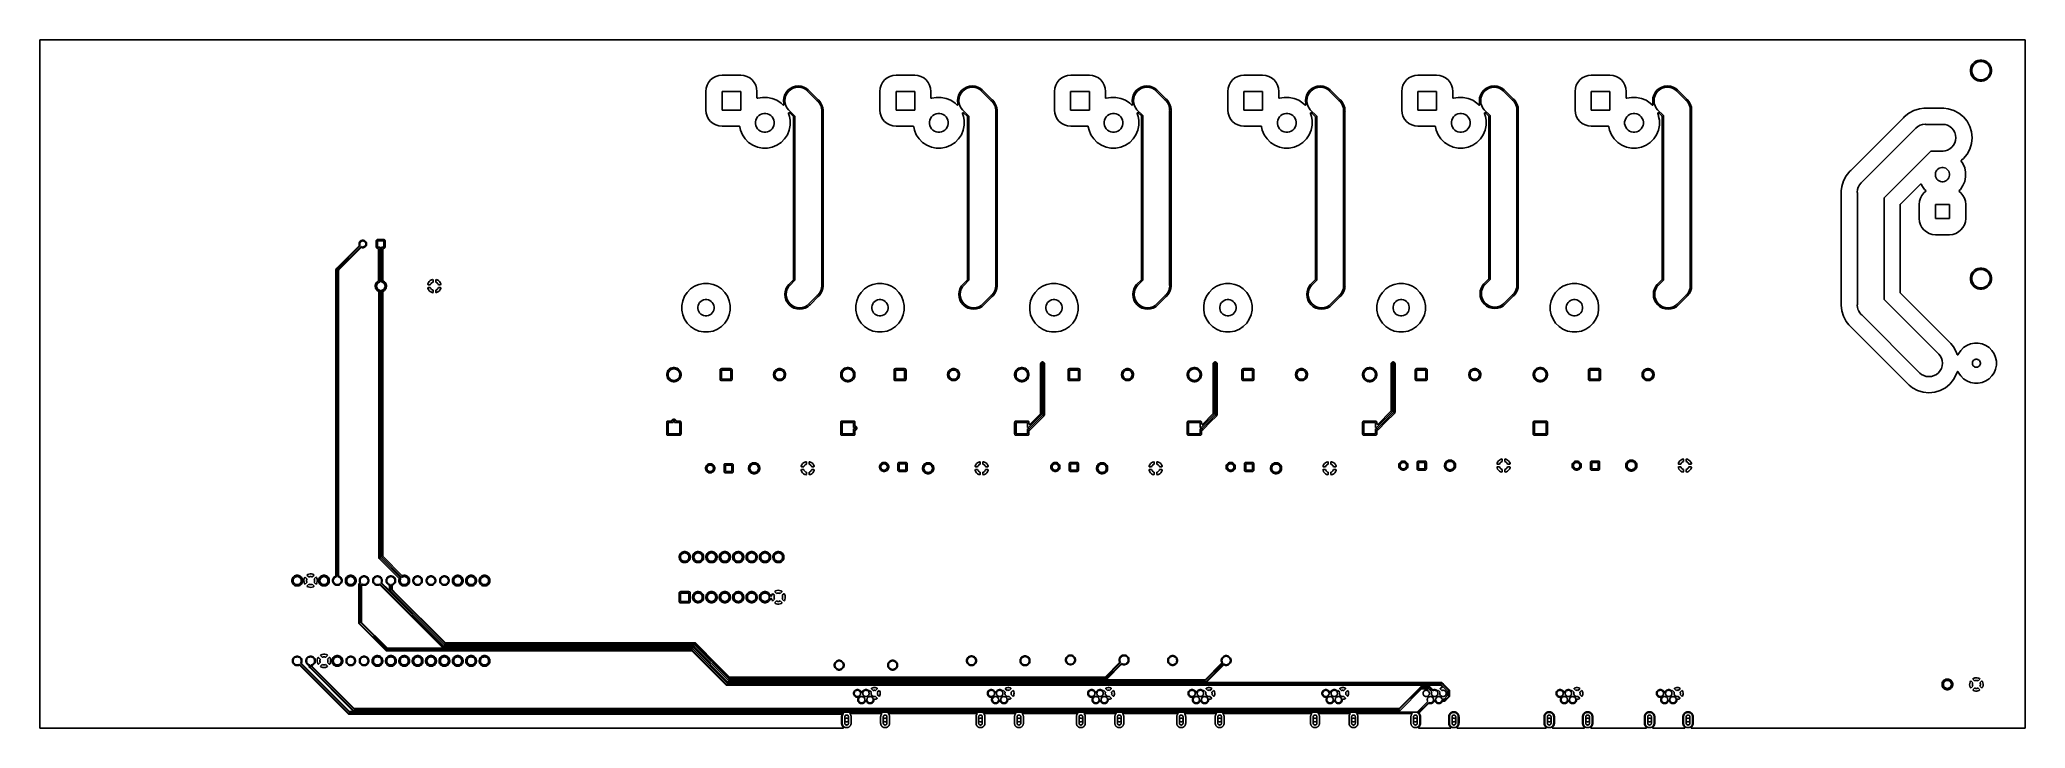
# Model space of a CAD drawing. Extents: x 0.8 to 15.7, y -7 to -1.8.
import ezdxf

# ---------------------------------------------------------------- set-up
doc = ezdxf.new("R2010")
doc.units = 0
doc.header["$MEASUREMENT"] = 0
doc.layers.add('BLACK', color=7, linetype='CONTINUOUS')

msp = doc.modelspace()

# ---------------------------------------------------------------- linework, layer by layer
at = {"layer": 'BLACK', "linetype": 'CONTINUOUS'}
for p, q in [((0.82598, -1.84091), (0.82604, -1.84045)), ((0.82598, -1.84095), (0.82598, -1.84091)), ((0.82598, -1.84098), (0.82598, -1.84095)), ((0.82598, -1.84095), (0.82598, -1.84095)), ((0.82598, -1.84095), (0.82598, -1.84095)), ((0.82598, -6.97902), (0.82598, -1.84098)), ((0.82604, -1.84045), (0.82609, -1.83998)), ((0.82609, -1.83994), (0.82624, -1.8395)), ((0.82609, -1.83996), (0.82609, -1.83994)), ((0.82609, -1.83998), (0.82609, -1.83996)), ((0.82624, -1.8395), (0.82637, -1.83905)), ((0.82637, -1.83905), (0.82638, -1.83903)), ((0.82638, -1.83903), (0.82639, -1.83901)), ((0.82639, -1.83901), (0.82661, -1.8386)), ((0.82661, -1.8386), (0.82684, -1.83819)), ((0.82684, -1.83819), (0.82685, -1.83817)), ((0.82685, -1.83817), (0.82686, -1.83816)), ((0.82686, -1.83816), (0.82716, -1.8378)), ((0.82716, -1.8378), (0.82746, -1.83744)), ((0.82746, -1.83744), (0.82747, -1.83743)), ((0.82747, -1.83743), (0.82749, -1.83741)), ((0.82749, -1.83741), (0.82785, -1.83712)), ((0.82785, -1.83712), (0.82822, -1.83682)), ((0.82822, -1.83682), (0.82823, -1.83681)), ((0.82823, -1.83681), (0.82825, -1.8368)), ((0.82825, -1.8368), (0.82866, -1.83658)), ((0.82866, -1.83658), (0.82908, -1.83636)), ((0.82908, -1.83636), (0.8291, -1.83636)), ((0.8291, -1.83636), (0.82911, -1.83635)), ((0.82911, -1.83635), (0.82956, -1.83622)), ((0.82956, -1.83622), (0.83001, -1.83608)), ((0.83001, -1.83608), (0.83003, -1.83608)), ((0.83003, -1.83608), (0.83005, -1.83607)), ((0.83005, -1.83607), (0.83052, -1.83603)), ((0.83052, -1.83603), (0.83098, -1.83598)), ((0.83098, -1.83598), (15.659, -1.83598)), ((15.659, -1.83598), (15.659, -1.83598)), ((15.659, -1.83598), (15.6591, -1.83598)), ((15.6591, -1.83598), (15.6591, -1.83598)), ((15.6591, -1.83598), (15.6591, -1.83598)), ((15.6591, -1.83598), (15.6596, -1.83604)), ((15.6596, -1.83604), (15.66, -1.83609)), ((15.66, -1.83609), (15.66, -1.83609)), ((15.66, -1.83609), (15.6601, -1.83609)), ((15.6601, -1.83609), (15.6605, -1.83624)), ((15.6605, -1.83624), (15.661, -1.83637)), ((15.661, -1.83637), (15.661, -1.83638)), ((15.661, -1.83638), (15.661, -1.83639)), ((15.661, -1.83639), (15.6614, -1.83661)), ((15.6614, -1.83661), (15.6618, -1.83684)), ((15.6618, -1.83684), (15.6618, -1.83685)), ((15.6618, -1.83685), (15.6618, -1.83686)), ((15.6618, -1.83686), (15.6622, -1.83716)), ((15.6622, -1.83716), (15.6626, -1.83746)), ((15.6626, -1.83746), (15.6626, -1.83747)), ((15.6626, -1.83747), (15.6626, -1.83749)), ((15.6626, -1.83749), (15.6629, -1.83785)), ((15.6629, -1.83785), (15.6632, -1.83822)), ((15.6632, -1.83822), (15.6632, -1.83823)), ((15.6632, -1.83823), (15.6632, -1.83825)), ((15.6632, -1.83825), (15.6634, -1.83866)), ((15.6634, -1.83866), (15.6636, -1.83908)), ((15.6636, -1.83908), (15.6636, -1.8391)), ((15.6636, -1.8391), (15.6637, -1.83911)), ((15.6637, -1.83911), (15.6638, -1.83956)), ((15.6638, -1.83956), (15.6639, -1.84001)), ((15.6639, -1.84001), (15.6639, -1.84003)), ((15.6639, -1.84003), (15.6639, -1.84005)), ((15.6639, -1.84005), (15.664, -1.84052)), ((15.664, -1.84052), (15.664, -1.84098)), ((15.664, -1.84098), (15.664, -6.97902)), ((15.2565, -2.04384), (15.2535, -2.05908)), ((15.2535, -2.05908), (15.2535, -2.07462)), ((15.2535, -2.07462), (15.2565, -2.08986)), ((15.2625, -2.02948), (15.2565, -2.04384)), ((15.2711, -2.01656), (15.2625, -2.02948)), ((15.2635, -2.06006), (15.2662, -2.04675)), ((15.2635, -2.07364), (15.2635, -2.06006)), ((15.2662, -2.08695), (15.2635, -2.07364)), ((15.2662, -2.04675), (15.2713, -2.03422)), ((15.2821, -2.00557), (15.2711, -2.01656)), ((15.2713, -2.03422), (15.2789, -2.02293)), ((15.2789, -2.02293), (15.2885, -2.01333)), ((15.295, -1.99693), (15.2821, -2.00557)), ((15.2885, -2.01333), (15.2998, -2.00579)), ((15.3094, -1.99098), (15.295, -1.99693)), ((15.2998, -2.00579), (15.3123, -2.0006)), ((15.3246, -1.98795), (15.3094, -1.99098)), ((15.3123, -2.0006), (15.3256, -1.99795)), ((15.3402, -1.98795), (15.3246, -1.98795)), ((15.3256, -1.99795), (15.3392, -1.99795)), ((15.3392, -1.99795), (15.3525, -2.0006)), ((15.3554, -1.99098), (15.3402, -1.98795)), ((15.3525, -2.0006), (15.365, -2.00579)), ((15.3698, -1.99693), (15.3554, -1.99098)), ((15.365, -2.00579), (15.3763, -2.01333)), ((15.3827, -2.00557), (15.3698, -1.99693)), ((15.3763, -2.01333), (15.3859, -2.02293)), ((15.3937, -2.01656), (15.3827, -2.00557)), ((15.3859, -2.02293), (15.3935, -2.03422)), ((15.3935, -2.03422), (15.3987, -2.04675)), ((15.4023, -2.02948), (15.3937, -2.01656)), ((15.3987, -2.04675), (15.4013, -2.06006)), ((15.4013, -2.07364), (15.3987, -2.08695)), ((15.4013, -2.06006), (15.4013, -2.07364)), ((15.4083, -2.04384), (15.4023, -2.02948)), ((15.4113, -2.05908), (15.4083, -2.04384)), ((15.4083, -2.08986), (15.4113, -2.07462)), ((15.4113, -2.07462), (15.4113, -2.05908)), ((5.80674, -2.19868), (5.8044, -2.22245)), ((5.8044, -2.22245), (5.8044, -2.36196)), ((5.8136, -2.17606), (5.80674, -2.19868)), ((5.82474, -2.15521), (5.8136, -2.17606)), ((5.83974, -2.13694), (5.82474, -2.15521)), ((5.85801, -2.12195), (5.83974, -2.13694)), ((5.87886, -2.1108), (5.85801, -2.12195)), ((5.90148, -2.10394), (5.87886, -2.1108)), ((5.92525, -2.1016), (5.90148, -2.10394)), ((5.925, -2.3622), (5.925, -2.2222)), ((5.925, -2.2222), (6.065, -2.2222)), ((6.06475, -2.1016), (5.92525, -2.1016)), ((6.08852, -2.10394), (6.06475, -2.1016)), ((6.065, -2.2222), (6.065, -2.3622)), ((6.11114, -2.1108), (6.08852, -2.10394)), ((6.13199, -2.12195), (6.11114, -2.1108)), ((6.15026, -2.13694), (6.13199, -2.12195)), ((6.16526, -2.15521), (6.15026, -2.13694)), ((6.1764, -2.17606), (6.16526, -2.15521)), ((6.18326, -2.19868), (6.1764, -2.17606)), ((6.1856, -2.22245), (6.18326, -2.19868)), ((6.1856, -2.26916), (6.1856, -2.22245)), ((6.41684, -2.21405), (6.4031, -2.2308)), ((6.41145, -2.23638), (6.42395, -2.22115)), ((6.43359, -2.2003), (6.41684, -2.21405)), ((6.42395, -2.22115), (6.43917, -2.20866)), ((6.4527, -2.19009), (6.43359, -2.2003)), ((6.43917, -2.20866), (6.45655, -2.19937)), ((6.47344, -2.1838), (6.4527, -2.19009)), ((6.45655, -2.19937), (6.4754, -2.19365)), ((6.495, -2.18167), (6.47344, -2.1838)), ((6.4754, -2.19365), (6.495, -2.19172)), ((6.51656, -2.1838), (6.495, -2.18167)), ((6.495, -2.19172), (6.5146, -2.19365)), ((6.5146, -2.19365), (6.53345, -2.19937)), ((6.5373, -2.19009), (6.51656, -2.1838)), ((6.53345, -2.19937), (6.55083, -2.20866)), ((6.55641, -2.2003), (6.5373, -2.19009)), ((6.55083, -2.20866), (6.56224, -2.21802)), ((6.56896, -2.2106), (6.55641, -2.2003)), ((6.56224, -2.21802), (6.637, -2.29278)), ((6.5841, -2.22574), (6.56896, -2.2106)), ((7.10674, -2.19868), (7.1044, -2.22245)), ((7.1044, -2.22245), (7.1044, -2.36196)), ((7.1136, -2.17606), (7.10674, -2.19868)), ((7.12474, -2.15521), (7.1136, -2.17606)), ((7.13974, -2.13694), (7.12474, -2.15521)), ((7.15801, -2.12195), (7.13974, -2.13694)), ((7.17886, -2.1108), (7.15801, -2.12195)), ((7.20148, -2.10394), (7.17886, -2.1108)), ((7.22525, -2.1016), (7.20148, -2.10394)), ((7.225, -2.3622), (7.225, -2.2222)), ((7.225, -2.2222), (7.365, -2.2222)), ((7.36475, -2.1016), (7.22525, -2.1016)), ((7.38852, -2.10394), (7.36475, -2.1016)), ((7.365, -2.2222), (7.365, -2.3622)), ((7.41114, -2.1108), (7.38852, -2.10394)), ((7.43199, -2.12195), (7.41114, -2.1108)), ((7.45026, -2.13694), (7.43199, -2.12195)), ((7.46526, -2.15521), (7.45026, -2.13694)), ((7.4764, -2.17606), (7.46526, -2.15521)), ((7.48326, -2.19868), (7.4764, -2.17606)), ((7.4856, -2.22245), (7.48326, -2.19868)), ((7.4856, -2.26916), (7.4856, -2.22245)), ((7.71684, -2.21405), (7.7031, -2.2308)), ((7.71145, -2.23638), (7.72395, -2.22115)), ((7.73359, -2.2003), (7.71684, -2.21405)), ((7.72395, -2.22115), (7.73917, -2.20866)), ((7.7527, -2.19009), (7.73359, -2.2003)), ((7.73917, -2.20866), (7.75655, -2.19937)), ((7.77344, -2.1838), (7.7527, -2.19009)), ((7.75655, -2.19937), (7.7754, -2.19365)), ((7.795, -2.18167), (7.77344, -2.1838)), ((7.7754, -2.19365), (7.795, -2.19172)), ((7.81656, -2.1838), (7.795, -2.18167)), ((7.795, -2.19172), (7.8146, -2.19365)), ((7.8146, -2.19365), (7.83345, -2.19937)), ((7.8373, -2.19009), (7.81656, -2.1838)), ((7.83345, -2.19937), (7.85083, -2.20866)), ((7.85641, -2.2003), (7.8373, -2.19009)), ((7.85083, -2.20866), (7.86224, -2.21802)), ((7.86896, -2.2106), (7.85641, -2.2003)), ((7.86224, -2.21802), (7.937, -2.29278)), ((7.8841, -2.22574), (7.86896, -2.2106)), ((8.41174, -2.19868), (8.4094, -2.22245)), ((8.4094, -2.22245), (8.4094, -2.36196)), ((8.4186, -2.17606), (8.41174, -2.19868)), ((8.42974, -2.15521), (8.4186, -2.17606)), ((8.44474, -2.13694), (8.42974, -2.15521)), ((8.46301, -2.12195), (8.44474, -2.13694)), ((8.48386, -2.1108), (8.46301, -2.12195)), ((8.50648, -2.10394), (8.48386, -2.1108)), ((8.53025, -2.1016), (8.50648, -2.10394)), ((8.53, -2.3622), (8.53, -2.2222)), ((8.53, -2.2222), (8.67, -2.2222)), ((8.66975, -2.1016), (8.53025, -2.1016)), ((8.69352, -2.10394), (8.66975, -2.1016)), ((8.67, -2.2222), (8.67, -2.3622)), ((8.71614, -2.1108), (8.69352, -2.10394)), ((8.73699, -2.12195), (8.71614, -2.1108)), ((8.75526, -2.13694), (8.73699, -2.12195)), ((8.77026, -2.15521), (8.75526, -2.13694)), ((8.7814, -2.17606), (8.77026, -2.15521)), ((8.78826, -2.19868), (8.7814, -2.17606)), ((8.7906, -2.22245), (8.78826, -2.19868)), ((8.7906, -2.26916), (8.7906, -2.22245)), ((9.02184, -2.21405), (9.0081, -2.2308)), ((9.01645, -2.23638), (9.02895, -2.22115)), ((9.03859, -2.2003), (9.02184, -2.21405)), ((9.02895, -2.22115), (9.04417, -2.20866)), ((9.0577, -2.19009), (9.03859, -2.2003)), ((9.04417, -2.20866), (9.06155, -2.19937)), ((9.07844, -2.1838), (9.0577, -2.19009)), ((9.06155, -2.19937), (9.0804, -2.19365)), ((9.1, -2.18167), (9.07844, -2.1838)), ((9.0804, -2.19365), (9.1, -2.19172)), ((9.12156, -2.1838), (9.1, -2.18167)), ((9.1, -2.19172), (9.1196, -2.19365)), ((9.1196, -2.19365), (9.13845, -2.19937)), ((9.1423, -2.19009), (9.12156, -2.1838)), ((9.13845, -2.19937), (9.15583, -2.20866)), ((9.16141, -2.2003), (9.1423, -2.19009)), ((9.15583, -2.20866), (9.16724, -2.21802)), ((9.17396, -2.2106), (9.16141, -2.2003)), ((9.16724, -2.21802), (9.23724, -2.28802)), ((9.1891, -2.22574), (9.17396, -2.2106)), ((9.70674, -2.19868), (9.7044, -2.22245)), ((9.7044, -2.22245), (9.7044, -2.36196)), ((9.7136, -2.17606), (9.70674, -2.19868)), ((9.72474, -2.15521), (9.7136, -2.17606)), ((9.73974, -2.13694), (9.72474, -2.15521)), ((9.75801, -2.12195), (9.73974, -2.13694)), ((9.77886, -2.1108), (9.75801, -2.12195)), ((9.80148, -2.10394), (9.77886, -2.1108)), ((9.82525, -2.1016), (9.80148, -2.10394)), ((9.825, -2.3622), (9.825, -2.2222)), ((9.825, -2.2222), (9.965, -2.2222)), ((9.96475, -2.1016), (9.82525, -2.1016)), ((9.98852, -2.10394), (9.96475, -2.1016)), ((9.965, -2.2222), (9.965, -2.3622)), ((10.0111, -2.1108), (9.98852, -2.10394)), ((10.032, -2.12195), (10.0111, -2.1108)), ((10.0503, -2.13694), (10.032, -2.12195)), ((10.0653, -2.15521), (10.0503, -2.13694)), ((10.0764, -2.17606), (10.0653, -2.15521)), ((10.0833, -2.19868), (10.0764, -2.17606)), ((10.0856, -2.22245), (10.0833, -2.19868)), ((10.0856, -2.26916), (10.0856, -2.22245)), ((10.3168, -2.21405), (10.3031, -2.2308)), ((10.3115, -2.23638), (10.3239, -2.22115)), ((10.3336, -2.2003), (10.3168, -2.21405)), ((10.3239, -2.22115), (10.3392, -2.20866)), ((10.3527, -2.19009), (10.3336, -2.2003)), ((10.3392, -2.20866), (10.3565, -2.19937)), ((10.3734, -2.1838), (10.3527, -2.19009)), ((10.3565, -2.19937), (10.3754, -2.19365)), ((10.395, -2.18167), (10.3734, -2.1838)), ((10.3754, -2.19365), (10.395, -2.19172)), ((10.4166, -2.1838), (10.395, -2.18167)), ((10.395, -2.19172), (10.4146, -2.19365)), ((10.4146, -2.19365), (10.4335, -2.19937)), ((10.4373, -2.19009), (10.4166, -2.1838)), ((10.4335, -2.19937), (10.4508, -2.20866)), ((10.4564, -2.2003), (10.4373, -2.19009)), ((10.4508, -2.20866), (10.4622, -2.21802)), ((10.469, -2.2106), (10.4564, -2.2003)), ((10.4622, -2.21802), (10.537, -2.29278)), ((10.4841, -2.22574), (10.469, -2.2106)), ((11.0067, -2.19868), (11.0044, -2.22245)), ((11.0044, -2.22245), (11.0044, -2.36196)), ((11.0136, -2.17606), (11.0067, -2.19868)), ((11.0247, -2.15521), (11.0136, -2.17606)), ((11.0397, -2.13694), (11.0247, -2.15521)), ((11.058, -2.12195), (11.0397, -2.13694)), ((11.0789, -2.1108), (11.058, -2.12195)), ((11.1015, -2.10394), (11.0789, -2.1108)), ((11.1252, -2.1016), (11.1015, -2.10394)), ((11.125, -2.3622), (11.125, -2.2222)), ((11.125, -2.2222), (11.265, -2.2222)), ((11.2648, -2.1016), (11.1252, -2.1016)), ((11.2885, -2.10394), (11.2648, -2.1016)), ((11.265, -2.2222), (11.265, -2.3622)), ((11.3111, -2.1108), (11.2885, -2.10394)), ((11.332, -2.12195), (11.3111, -2.1108)), ((11.3503, -2.13694), (11.332, -2.12195)), ((11.3653, -2.15521), (11.3503, -2.13694)), ((11.3764, -2.17606), (11.3653, -2.15521)), ((11.3833, -2.19868), (11.3764, -2.17606)), ((11.3856, -2.22245), (11.3833, -2.19868)), ((11.3856, -2.26916), (11.3856, -2.22245)), ((11.6168, -2.21405), (11.6031, -2.2308)), ((11.6115, -2.23638), (11.6239, -2.22115)), ((11.6336, -2.2003), (11.6168, -2.21405)), ((11.6239, -2.22115), (11.6392, -2.20866)), ((11.6527, -2.19009), (11.6336, -2.2003)), ((11.6392, -2.20866), (11.6565, -2.19937)), ((11.6734, -2.1838), (11.6527, -2.19009)), ((11.6565, -2.19937), (11.6754, -2.19365)), ((11.695, -2.18167), (11.6734, -2.1838)), ((11.6754, -2.19365), (11.695, -2.19172)), ((11.7166, -2.1838), (11.695, -2.18167)), ((11.695, -2.19172), (11.7146, -2.19365)), ((11.7146, -2.19365), (11.7335, -2.19937)), ((11.7373, -2.19009), (11.7166, -2.1838)), ((11.7335, -2.19937), (11.7508, -2.20866)), ((11.7564, -2.2003), (11.7373, -2.19009)), ((11.7508, -2.20866), (11.7622, -2.21802)), ((11.769, -2.2106), (11.7564, -2.2003)), ((11.7622, -2.21802), (11.8322, -2.28802)), ((11.7841, -2.22574), (11.769, -2.2106)), ((12.3017, -2.19868), (12.2994, -2.22245)), ((12.2994, -2.22245), (12.2994, -2.36196)), ((12.3086, -2.17606), (12.3017, -2.19868)), ((12.3197, -2.15521), (12.3086, -2.17606)), ((12.3347, -2.13694), (12.3197, -2.15521)), ((12.353, -2.12195), (12.3347, -2.13694)), ((12.3739, -2.1108), (12.353, -2.12195)), ((12.3965, -2.10394), (12.3739, -2.1108)), ((12.4202, -2.1016), (12.3965, -2.10394)), ((12.42, -2.3622), (12.42, -2.2222)), ((12.42, -2.2222), (12.56, -2.2222)), ((12.5598, -2.1016), (12.4202, -2.1016)), ((12.5835, -2.10394), (12.5598, -2.1016)), ((12.56, -2.2222), (12.56, -2.3622)), ((12.6061, -2.1108), (12.5835, -2.10394)), ((12.627, -2.12195), (12.6061, -2.1108)), ((12.6453, -2.13694), (12.627, -2.12195)), ((12.6603, -2.15521), (12.6453, -2.13694)), ((12.6714, -2.17606), (12.6603, -2.15521)), ((12.6783, -2.19868), (12.6714, -2.17606)), ((12.6806, -2.22245), (12.6783, -2.19868)), ((12.6806, -2.26916), (12.6806, -2.22245)), ((12.9118, -2.21405), (12.8981, -2.2308)), ((12.9065, -2.23638), (12.9189, -2.22115)), ((12.9286, -2.2003), (12.9118, -2.21405)), ((12.9189, -2.22115), (12.9342, -2.20866)), ((12.9477, -2.19009), (12.9286, -2.2003)), ((12.9342, -2.20866), (12.9515, -2.19937)), ((12.9684, -2.1838), (12.9477, -2.19009)), ((12.9515, -2.19937), (12.9704, -2.19365)), ((12.99, -2.18167), (12.9684, -2.1838)), ((12.9704, -2.19365), (12.99, -2.19172)), ((13.0116, -2.1838), (12.99, -2.18167)), ((12.99, -2.19172), (13.0096, -2.19365)), ((13.0096, -2.19365), (13.0285, -2.19937)), ((13.0323, -2.19009), (13.0116, -2.1838)), ((13.0285, -2.19937), (13.0458, -2.20866)), ((13.0514, -2.2003), (13.0323, -2.19009)), ((13.0458, -2.20866), (13.0572, -2.21802)), ((13.064, -2.2106), (13.0514, -2.2003)), ((13.0572, -2.21802), (13.1272, -2.28802)), ((13.1338, -2.28043), (13.064, -2.2106)), ((15.2565, -2.08986), (15.2625, -2.10422)), ((15.2625, -2.10422), (15.2711, -2.11714)), ((15.2713, -2.09949), (15.2662, -2.08695)), ((15.2711, -2.11714), (15.2821, -2.12813)), ((15.2789, -2.11077), (15.2713, -2.09949)), ((15.2885, -2.12037), (15.2789, -2.11077)), ((15.2821, -2.12813), (15.295, -2.13677)), ((15.2998, -2.12791), (15.2885, -2.12037)), ((15.295, -2.13677), (15.3094, -2.14272)), ((15.3123, -2.1331), (15.2998, -2.12791)), ((15.3094, -2.14272), (15.3246, -2.14575)), ((15.3256, -2.13575), (15.3123, -2.1331)), ((15.3246, -2.14575), (15.3402, -2.14575)), ((15.3392, -2.13575), (15.3256, -2.13575)), ((15.3525, -2.1331), (15.3392, -2.13575)), ((15.3402, -2.14575), (15.3554, -2.14272)), ((15.365, -2.12791), (15.3525, -2.1331)), ((15.3554, -2.14272), (15.3698, -2.13677)), ((15.3763, -2.12037), (15.365, -2.12791)), ((15.3698, -2.13677), (15.3827, -2.12813)), ((15.3859, -2.11077), (15.3763, -2.12037)), ((15.3827, -2.12813), (15.3937, -2.11714)), ((15.3935, -2.09949), (15.3859, -2.11077)), ((15.3987, -2.08695), (15.3935, -2.09949)), ((15.3937, -2.11714), (15.4023, -2.10422)), ((15.4023, -2.10422), (15.4083, -2.08986)), ((5.8044, -2.36196), (5.80674, -2.38573)), ((6.065, -2.3622), (5.925, -2.3622)), ((6.18565, -2.26963), (6.1856, -2.26916)), ((6.18569, -2.27011), (6.18565, -2.26963)), ((6.1857, -2.27012), (6.18569, -2.27011)), ((6.1857, -2.27014), (6.1857, -2.27012)), ((6.18584, -2.27059), (6.1857, -2.27014)), ((6.18597, -2.27104), (6.18584, -2.27059)), ((6.18598, -2.27106), (6.18597, -2.27104)), ((6.18598, -2.27107), (6.18598, -2.27106)), ((6.18621, -2.27149), (6.18598, -2.27107)), ((6.18642, -2.27191), (6.18621, -2.27149)), ((6.18643, -2.27192), (6.18642, -2.27191)), ((6.18644, -2.27193), (6.18643, -2.27192)), ((6.18674, -2.2723), (6.18644, -2.27193)), ((6.18704, -2.27267), (6.18674, -2.2723)), ((6.18705, -2.27268), (6.18704, -2.27267)), ((6.18706, -2.27269), (6.18705, -2.27268)), ((6.18742, -2.27299), (6.18706, -2.27269)), ((6.18778, -2.27329), (6.18742, -2.27299)), ((6.1878, -2.2733), (6.18778, -2.27329)), ((6.18781, -2.27331), (6.1878, -2.2733)), ((6.18823, -2.27354), (6.18781, -2.27331)), ((6.18864, -2.27376), (6.18823, -2.27354)), ((6.18865, -2.27377), (6.18864, -2.27376)), ((6.18867, -2.27377), (6.18865, -2.27377)), ((6.18912, -2.27391), (6.18867, -2.27377)), ((6.18957, -2.27406), (6.18912, -2.27391)), ((6.18958, -2.27406), (6.18957, -2.27406)), ((6.1896, -2.27406), (6.18958, -2.27406)), ((6.19007, -2.27411), (6.1896, -2.27406)), ((6.19054, -2.27416), (6.19007, -2.27411)), ((6.19055, -2.27416), (6.19054, -2.27416)), ((6.19057, -2.27416), (6.19055, -2.27416)), ((6.19104, -2.27412), (6.19057, -2.27416)), ((6.19151, -2.27408), (6.19104, -2.27412)), ((6.19154, -2.27408), (6.19151, -2.27408)), ((6.19158, -2.27407), (6.19154, -2.27408)), ((6.19154, -2.27408), (6.19154, -2.27408)), ((6.19154, -2.27408), (6.19154, -2.27408)), ((6.22629, -2.26717), (6.19158, -2.27407)), ((6.26371, -2.26717), (6.22629, -2.26717)), ((6.30042, -2.27447), (6.26371, -2.26717)), ((6.335, -2.28879), (6.30042, -2.27447)), ((6.36612, -2.30958), (6.335, -2.28879)), ((6.37957, -2.32303), (6.36612, -2.30958)), ((6.37975, -2.32319), (6.37957, -2.32303)), ((6.37992, -2.32336), (6.37975, -2.32319)), ((6.38013, -2.32349), (6.37992, -2.32336)), ((6.38032, -2.32365), (6.38013, -2.32349)), ((6.38053, -2.32377), (6.38032, -2.32365)), ((6.38073, -2.3239), (6.38053, -2.32377)), ((6.38096, -2.324), (6.38073, -2.3239)), ((6.38118, -2.32411), (6.38096, -2.324)), ((6.38141, -2.32418), (6.38118, -2.32411)), ((6.38163, -2.32428), (6.38141, -2.32418)), ((6.38188, -2.32433), (6.38163, -2.32428)), ((6.38212, -2.3244), (6.38188, -2.32433)), ((6.38235, -2.32442), (6.38212, -2.3244)), ((6.38259, -2.32447), (6.38235, -2.32442)), ((6.38284, -2.32447), (6.38259, -2.32447)), ((6.38309, -2.3245), (6.38284, -2.32447)), ((6.38333, -2.32448), (6.38309, -2.3245)), ((6.38356, -2.32448), (6.38333, -2.32448)), ((6.38381, -2.32443), (6.38356, -2.32448)), ((6.38406, -2.32441), (6.38381, -2.32443)), ((6.38429, -2.32434), (6.38406, -2.32441)), ((6.38452, -2.32429), (6.38429, -2.32434)), ((6.38659, -2.27064), (6.38447, -2.2922)), ((6.38447, -2.2922), (6.38659, -2.31377)), ((6.38475, -2.3242), (6.38452, -2.32429)), ((6.38499, -2.32413), (6.38475, -2.3242)), ((6.38521, -2.32402), (6.38499, -2.32413)), ((6.38543, -2.32393), (6.38521, -2.32402)), ((6.38564, -2.32379), (6.38543, -2.32393)), ((6.38586, -2.32367), (6.38564, -2.32379)), ((6.38604, -2.32352), (6.38586, -2.32367)), ((6.38624, -2.32339), (6.38604, -2.32352)), ((6.38642, -2.32322), (6.38624, -2.32339)), ((6.38662, -2.32306), (6.38642, -2.32322)), ((6.39288, -2.24991), (6.38659, -2.27064)), ((6.38659, -2.31377), (6.38789, -2.31805)), ((6.38677, -2.32288), (6.38662, -2.32306)), ((6.38694, -2.32271), (6.38677, -2.32288)), ((6.38708, -2.3225), (6.38694, -2.32271)), ((6.38724, -2.32231), (6.38708, -2.3225)), ((6.38735, -2.3221), (6.38724, -2.32231)), ((6.38749, -2.3219), (6.38735, -2.3221)), ((6.38759, -2.32167), (6.38749, -2.3219)), ((6.38771, -2.32145), (6.38759, -2.32167)), ((6.38778, -2.32122), (6.38771, -2.32145)), ((6.38787, -2.321), (6.38778, -2.32122)), ((6.38792, -2.32076), (6.38787, -2.321)), ((6.38789, -2.31805), (6.38791, -2.31811)), ((6.38791, -2.31811), (6.38795, -2.31835)), ((6.388, -2.32052), (6.38792, -2.32076)), ((6.38795, -2.31835), (6.38802, -2.31858)), ((6.38803, -2.32028), (6.388, -2.32052)), ((6.38802, -2.31858), (6.38804, -2.31883)), ((6.38807, -2.32005), (6.38803, -2.32028)), ((6.38804, -2.31883), (6.38809, -2.31907)), ((6.38808, -2.3198), (6.38807, -2.32005)), ((6.38809, -2.31907), (6.38808, -2.31931)), ((6.38808, -2.31931), (6.3881, -2.31955)), ((6.3881, -2.31955), (6.38808, -2.3198)), ((6.4031, -2.2308), (6.39288, -2.24991)), ((6.39452, -2.2922), (6.39645, -2.2726)), ((6.39645, -2.31181), (6.39452, -2.2922)), ((6.39645, -2.2726), (6.40217, -2.25375)), ((6.40217, -2.33066), (6.39645, -2.31181)), ((6.40217, -2.25375), (6.41145, -2.23638)), ((6.41145, -2.34803), (6.40217, -2.33066)), ((6.42082, -2.35944), (6.41145, -2.34803)), ((6.46976, -2.40839), (6.42082, -2.35944)), ((6.64355, -2.28519), (6.5841, -2.22574)), ((6.5841, -2.22574), (6.5841, -2.22574)), ((6.637, -2.29278), (6.64082, -2.29592)), ((6.64082, -2.29592), (6.65331, -2.31114)), ((6.64371, -2.28533), (6.64355, -2.28519)), ((6.64386, -2.28548), (6.64371, -2.28533)), ((6.64391, -2.28552), (6.64386, -2.28548)), ((6.64792, -2.28881), (6.64391, -2.28552)), ((6.66167, -2.30556), (6.64792, -2.28881)), ((6.65331, -2.31114), (6.6626, -2.32851)), ((6.67188, -2.32467), (6.66167, -2.30556)), ((6.6626, -2.32851), (6.66832, -2.34737)), ((6.66832, -2.34737), (6.66976, -2.362)), ((6.66976, -2.362), (6.67025, -2.36697)), ((6.67025, -2.36697), (6.66976, -2.37188)), ((6.66976, -2.37188), (6.66976, -3.67032)), ((6.67817, -2.3454), (6.67188, -2.32467)), ((6.67979, -2.3618), (6.67817, -2.3454)), ((6.67976, -2.37255), (6.67979, -2.37234)), ((6.67976, -2.37262), (6.67976, -2.37255)), ((6.67976, -3.66959), (6.67976, -2.37262)), ((6.67979, -2.36181), (6.67979, -2.3618)), ((6.6803, -2.36697), (6.67979, -2.36181)), ((6.67979, -2.37213), (6.6803, -2.36697)), ((6.67979, -2.37234), (6.67979, -2.37213)), ((7.1044, -2.36196), (7.10674, -2.38573)), ((7.365, -2.3622), (7.225, -2.3622)), ((7.48565, -2.26963), (7.4856, -2.26916)), ((7.48569, -2.27011), (7.48565, -2.26963)), ((7.4857, -2.27012), (7.48569, -2.27011)), ((7.4857, -2.27014), (7.4857, -2.27012)), ((7.48584, -2.27059), (7.4857, -2.27014)), ((7.48597, -2.27104), (7.48584, -2.27059)), ((7.48598, -2.27106), (7.48597, -2.27104)), ((7.48598, -2.27107), (7.48598, -2.27106)), ((7.48621, -2.27149), (7.48598, -2.27107)), ((7.48642, -2.27191), (7.48621, -2.27149)), ((7.48643, -2.27192), (7.48642, -2.27191)), ((7.48644, -2.27193), (7.48643, -2.27192)), ((7.48674, -2.2723), (7.48644, -2.27193)), ((7.48704, -2.27267), (7.48674, -2.2723)), ((7.48705, -2.27268), (7.48704, -2.27267)), ((7.48706, -2.27269), (7.48705, -2.27268)), ((7.48742, -2.27299), (7.48706, -2.27269)), ((7.48778, -2.27329), (7.48742, -2.27299)), ((7.4878, -2.2733), (7.48778, -2.27329)), ((7.48781, -2.27331), (7.4878, -2.2733)), ((7.48823, -2.27354), (7.48781, -2.27331)), ((7.48864, -2.27376), (7.48823, -2.27354)), ((7.48865, -2.27377), (7.48864, -2.27376)), ((7.48867, -2.27377), (7.48865, -2.27377)), ((7.48912, -2.27391), (7.48867, -2.27377)), ((7.48957, -2.27406), (7.48912, -2.27391)), ((7.48958, -2.27406), (7.48957, -2.27406)), ((7.4896, -2.27406), (7.48958, -2.27406)), ((7.49007, -2.27411), (7.4896, -2.27406)), ((7.49054, -2.27416), (7.49007, -2.27411)), ((7.49055, -2.27416), (7.49054, -2.27416)), ((7.49057, -2.27416), (7.49055, -2.27416)), ((7.49104, -2.27412), (7.49057, -2.27416)), ((7.49151, -2.27408), (7.49104, -2.27412)), ((7.49154, -2.27408), (7.49151, -2.27408)), ((7.49158, -2.27407), (7.49154, -2.27408)), ((7.49154, -2.27408), (7.49154, -2.27408)), ((7.49154, -2.27408), (7.49154, -2.27408)), ((7.52629, -2.26717), (7.49158, -2.27407)), ((7.56371, -2.26717), (7.52629, -2.26717)), ((7.60042, -2.27447), (7.56371, -2.26717)), ((7.635, -2.28879), (7.60042, -2.27447)), ((7.66612, -2.30958), (7.635, -2.28879)), ((7.67957, -2.32303), (7.66612, -2.30958)), ((7.67975, -2.32319), (7.67957, -2.32303)), ((7.67992, -2.32336), (7.67975, -2.32319)), ((7.68013, -2.32349), (7.67992, -2.32336)), ((7.68032, -2.32365), (7.68013, -2.32349)), ((7.68053, -2.32377), (7.68032, -2.32365)), ((7.68073, -2.3239), (7.68053, -2.32377)), ((7.68096, -2.324), (7.68073, -2.3239)), ((7.68118, -2.32411), (7.68096, -2.324)), ((7.68141, -2.32418), (7.68118, -2.32411)), ((7.68163, -2.32428), (7.68141, -2.32418)), ((7.68188, -2.32433), (7.68163, -2.32428)), ((7.68212, -2.3244), (7.68188, -2.32433)), ((7.68235, -2.32442), (7.68212, -2.3244)), ((7.68259, -2.32447), (7.68235, -2.32442)), ((7.68284, -2.32447), (7.68259, -2.32447)), ((7.68309, -2.3245), (7.68284, -2.32447)), ((7.68333, -2.32448), (7.68309, -2.3245)), ((7.68356, -2.32448), (7.68333, -2.32448)), ((7.68381, -2.32443), (7.68356, -2.32448)), ((7.68406, -2.32441), (7.68381, -2.32443)), ((7.68429, -2.32434), (7.68406, -2.32441)), ((7.68452, -2.32429), (7.68429, -2.32434)), ((7.68659, -2.27064), (7.68447, -2.2922)), ((7.68447, -2.2922), (7.68659, -2.31377)), ((7.68475, -2.3242), (7.68452, -2.32429)), ((7.68499, -2.32413), (7.68475, -2.3242)), ((7.68521, -2.32402), (7.68499, -2.32413)), ((7.68543, -2.32393), (7.68521, -2.32402)), ((7.68564, -2.32379), (7.68543, -2.32393)), ((7.68586, -2.32367), (7.68564, -2.32379)), ((7.68604, -2.32352), (7.68586, -2.32367)), ((7.68624, -2.32339), (7.68604, -2.32352)), ((7.68642, -2.32322), (7.68624, -2.32339)), ((7.68662, -2.32306), (7.68642, -2.32322)), ((7.69288, -2.24991), (7.68659, -2.27064)), ((7.68659, -2.31377), (7.68789, -2.31805)), ((7.68677, -2.32288), (7.68662, -2.32306)), ((7.68694, -2.32271), (7.68677, -2.32288)), ((7.68708, -2.3225), (7.68694, -2.32271)), ((7.68724, -2.32231), (7.68708, -2.3225)), ((7.68735, -2.3221), (7.68724, -2.32231)), ((7.68749, -2.3219), (7.68735, -2.3221)), ((7.68759, -2.32167), (7.68749, -2.3219)), ((7.68771, -2.32145), (7.68759, -2.32167)), ((7.68778, -2.32122), (7.68771, -2.32145)), ((7.68787, -2.321), (7.68778, -2.32122)), ((7.68792, -2.32076), (7.68787, -2.321)), ((7.68789, -2.31805), (7.68791, -2.31811)), ((7.68791, -2.31811), (7.68795, -2.31835)), ((7.688, -2.32052), (7.68792, -2.32076)), ((7.68795, -2.31835), (7.68802, -2.31858)), ((7.68803, -2.32028), (7.688, -2.32052)), ((7.68802, -2.31858), (7.68804, -2.31883)), ((7.68807, -2.32005), (7.68803, -2.32028)), ((7.68804, -2.31883), (7.68809, -2.31907)), ((7.68808, -2.3198), (7.68807, -2.32005)), ((7.68809, -2.31907), (7.68808, -2.31931)), ((7.68808, -2.31931), (7.6881, -2.31955)), ((7.6881, -2.31955), (7.68808, -2.3198)), ((7.7031, -2.2308), (7.69288, -2.24991)), ((7.69452, -2.2922), (7.69645, -2.2726)), ((7.69645, -2.31181), (7.69452, -2.2922)), ((7.69645, -2.2726), (7.70217, -2.25375)), ((7.70217, -2.33066), (7.69645, -2.31181)), ((7.70217, -2.25375), (7.71145, -2.23638)), ((7.71145, -2.34803), (7.70217, -2.33066)), ((7.72082, -2.35944), (7.71145, -2.34803)), ((7.76976, -2.40839), (7.72082, -2.35944)), ((7.94355, -2.28519), (7.8841, -2.22574)), ((7.8841, -2.22574), (7.8841, -2.22574)), ((7.937, -2.29278), (7.94082, -2.29592)), ((7.94082, -2.29592), (7.95331, -2.31114)), ((7.94371, -2.28533), (7.94355, -2.28519)), ((7.94386, -2.28548), (7.94371, -2.28533)), ((7.94391, -2.28552), (7.94386, -2.28548)), ((7.94792, -2.28881), (7.94391, -2.28552)), ((7.96167, -2.30556), (7.94792, -2.28881)), ((7.95331, -2.31114), (7.9626, -2.32851)), ((7.97188, -2.32467), (7.96167, -2.30556)), ((7.9626, -2.32851), (7.96832, -2.34737)), ((7.96832, -2.34737), (7.96976, -2.362)), ((7.96976, -2.362), (7.97025, -2.36697)), ((7.97025, -2.36697), (7.96976, -2.37188)), ((7.96976, -2.37188), (7.96976, -3.67032)), ((7.97817, -2.3454), (7.97188, -2.32467)), ((7.97979, -2.3618), (7.97817, -2.3454)), ((7.97976, -2.37255), (7.97979, -2.37234)), ((7.97976, -2.37262), (7.97976, -2.37255)), ((7.97976, -3.66959), (7.97976, -2.37262)), ((7.97979, -2.36181), (7.97979, -2.3618)), ((7.9803, -2.36697), (7.97979, -2.36181)), ((7.97979, -2.37213), (7.9803, -2.36697)), ((7.97979, -2.37234), (7.97979, -2.37213)), ((8.4094, -2.36196), (8.41174, -2.38573)), ((8.67, -2.3622), (8.53, -2.3622)), ((8.79065, -2.26963), (8.7906, -2.26916)), ((8.79069, -2.27011), (8.79065, -2.26963)), ((8.7907, -2.27012), (8.79069, -2.27011)), ((8.7907, -2.27014), (8.7907, -2.27012)), ((8.79084, -2.27059), (8.7907, -2.27014)), ((8.79097, -2.27104), (8.79084, -2.27059)), ((8.79098, -2.27106), (8.79097, -2.27104)), ((8.79098, -2.27107), (8.79098, -2.27106)), ((8.79121, -2.27149), (8.79098, -2.27107)), ((8.79142, -2.27191), (8.79121, -2.27149)), ((8.79143, -2.27192), (8.79142, -2.27191)), ((8.79144, -2.27193), (8.79143, -2.27192)), ((8.79174, -2.2723), (8.79144, -2.27193)), ((8.79204, -2.27267), (8.79174, -2.2723)), ((8.79205, -2.27268), (8.79204, -2.27267)), ((8.79206, -2.27269), (8.79205, -2.27268)), ((8.79242, -2.27299), (8.79206, -2.27269)), ((8.79278, -2.27329), (8.79242, -2.27299)), ((8.7928, -2.2733), (8.79278, -2.27329)), ((8.79281, -2.27331), (8.7928, -2.2733)), ((8.79323, -2.27354), (8.79281, -2.27331)), ((8.79364, -2.27376), (8.79323, -2.27354)), ((8.79365, -2.27377), (8.79364, -2.27376)), ((8.79367, -2.27377), (8.79365, -2.27377)), ((8.79412, -2.27391), (8.79367, -2.27377)), ((8.79457, -2.27406), (8.79412, -2.27391)), ((8.79458, -2.27406), (8.79457, -2.27406)), ((8.7946, -2.27406), (8.79458, -2.27406)), ((8.79507, -2.27411), (8.7946, -2.27406)), ((8.79554, -2.27416), (8.79507, -2.27411)), ((8.79555, -2.27416), (8.79554, -2.27416)), ((8.79557, -2.27416), (8.79555, -2.27416)), ((8.79604, -2.27412), (8.79557, -2.27416)), ((8.79651, -2.27408), (8.79604, -2.27412)), ((8.79654, -2.27408), (8.79651, -2.27408)), ((8.79658, -2.27407), (8.79654, -2.27408)), ((8.79654, -2.27408), (8.79654, -2.27408)), ((8.79654, -2.27408), (8.79654, -2.27408)), ((8.83129, -2.26717), (8.79658, -2.27407)), ((8.86871, -2.26717), (8.83129, -2.26717)), ((8.90542, -2.27447), (8.86871, -2.26717)), ((8.94, -2.28879), (8.90542, -2.27447)), ((8.97112, -2.30958), (8.94, -2.28879)), ((8.98457, -2.32303), (8.97112, -2.30958)), ((8.98475, -2.32319), (8.98457, -2.32303)), ((8.98492, -2.32336), (8.98475, -2.32319)), ((8.98513, -2.32349), (8.98492, -2.32336)), ((8.98532, -2.32365), (8.98513, -2.32349)), ((8.98553, -2.32377), (8.98532, -2.32365)), ((8.98573, -2.3239), (8.98553, -2.32377)), ((8.98596, -2.324), (8.98573, -2.3239)), ((8.98618, -2.32411), (8.98596, -2.324)), ((8.98641, -2.32418), (8.98618, -2.32411)), ((8.98663, -2.32428), (8.98641, -2.32418)), ((8.98688, -2.32433), (8.98663, -2.32428)), ((8.98712, -2.3244), (8.98688, -2.32433)), ((8.98735, -2.32442), (8.98712, -2.3244)), ((8.98759, -2.32447), (8.98735, -2.32442)), ((8.98784, -2.32447), (8.98759, -2.32447)), ((8.98809, -2.3245), (8.98784, -2.32447)), ((8.98833, -2.32448), (8.98809, -2.3245)), ((8.98856, -2.32448), (8.98833, -2.32448)), ((8.98881, -2.32443), (8.98856, -2.32448)), ((8.98906, -2.32441), (8.98881, -2.32443)), ((8.98929, -2.32434), (8.98906, -2.32441)), ((8.98952, -2.32429), (8.98929, -2.32434)), ((8.99159, -2.27064), (8.98947, -2.2922)), ((8.98947, -2.2922), (8.99159, -2.31377)), ((8.98975, -2.3242), (8.98952, -2.32429)), ((8.98999, -2.32413), (8.98975, -2.3242)), ((8.99021, -2.32402), (8.98999, -2.32413)), ((8.99043, -2.32393), (8.99021, -2.32402)), ((8.99064, -2.32379), (8.99043, -2.32393)), ((8.99086, -2.32367), (8.99064, -2.32379)), ((8.99104, -2.32352), (8.99086, -2.32367)), ((8.99124, -2.32339), (8.99104, -2.32352)), ((8.99142, -2.32322), (8.99124, -2.32339)), ((8.99162, -2.32306), (8.99142, -2.32322)), ((8.99788, -2.24991), (8.99159, -2.27064)), ((8.99159, -2.31377), (8.99289, -2.31805)), ((8.99177, -2.32288), (8.99162, -2.32306)), ((8.99194, -2.32271), (8.99177, -2.32288)), ((8.99208, -2.3225), (8.99194, -2.32271)), ((8.99224, -2.32231), (8.99208, -2.3225)), ((8.99235, -2.3221), (8.99224, -2.32231)), ((8.99249, -2.3219), (8.99235, -2.3221)), ((8.99259, -2.32167), (8.99249, -2.3219)), ((8.99271, -2.32145), (8.99259, -2.32167)), ((8.99278, -2.32122), (8.99271, -2.32145)), ((8.99287, -2.321), (8.99278, -2.32122)), ((8.99292, -2.32076), (8.99287, -2.321)), ((8.99289, -2.31805), (8.99291, -2.31811)), ((8.99291, -2.31811), (8.99295, -2.31835)), ((8.993, -2.32052), (8.99292, -2.32076)), ((8.99295, -2.31835), (8.99302, -2.31858)), ((8.99303, -2.32028), (8.993, -2.32052)), ((8.99302, -2.31858), (8.99304, -2.31883)), ((8.99307, -2.32005), (8.99303, -2.32028)), ((8.99304, -2.31883), (8.99309, -2.31907)), ((8.99308, -2.3198), (8.99307, -2.32005)), ((8.99309, -2.31907), (8.99308, -2.31931)), ((8.99308, -2.31931), (8.9931, -2.31955)), ((8.9931, -2.31955), (8.99308, -2.3198)), ((9.0081, -2.2308), (8.99788, -2.24991)), ((8.99952, -2.2922), (9.00145, -2.2726)), ((9.00145, -2.31181), (8.99952, -2.2922)), ((9.00145, -2.2726), (9.00717, -2.25375)), ((9.00717, -2.33066), (9.00145, -2.31181)), ((9.00717, -2.25375), (9.01645, -2.23638)), ((9.01645, -2.34803), (9.00717, -2.33066)), ((9.02582, -2.35944), (9.01645, -2.34803)), ((9.07, -2.40363), (9.02582, -2.35944)), ((9.24379, -2.28043), (9.1891, -2.22574)), ((9.1891, -2.22574), (9.1891, -2.22574)), ((9.23724, -2.28802), (9.24105, -2.29115)), ((9.24105, -2.29115), (9.25355, -2.30638)), ((9.24395, -2.28056), (9.24379, -2.28043)), ((9.2441, -2.28071), (9.24395, -2.28056)), ((9.24415, -2.28076), (9.2441, -2.28071)), ((9.24816, -2.28405), (9.24415, -2.28076)), ((9.2619, -2.3008), (9.24816, -2.28405)), ((9.25355, -2.30638), (9.26283, -2.32375)), ((9.27212, -2.31991), (9.2619, -2.3008)), ((9.26283, -2.32375), (9.26633, -2.33526)), ((9.26633, -2.33526), (9.26855, -2.3426)), ((9.26855, -2.3426), (9.26858, -2.34288)), ((9.26858, -2.34288), (9.27, -2.35729)), ((9.27, -2.35729), (9.27, -2.35729)), ((9.27, -2.35729), (9.27048, -2.3622)), ((9.27048, -2.3622), (9.27, -2.36712)), ((9.27, -2.36712), (9.27, -3.67009)), ((9.27841, -2.34064), (9.27212, -2.31991)), ((9.28002, -2.35704), (9.27841, -2.34064)), ((9.28, -2.36778), (9.28002, -2.36757)), ((9.28, -2.36785), (9.28, -2.36778)), ((9.28, -3.66935), (9.28, -2.36785)), ((9.28002, -2.35705), (9.28002, -2.35704)), ((9.28053, -2.3622), (9.28002, -2.35705)), ((9.28002, -2.36736), (9.28053, -2.3622)), ((9.28002, -2.36757), (9.28002, -2.36736)), ((9.7044, -2.36196), (9.70674, -2.38573)), ((9.965, -2.3622), (9.825, -2.3622)), ((10.0857, -2.26963), (10.0856, -2.26916)), ((10.0857, -2.27011), (10.0857, -2.26963)), ((10.0857, -2.27012), (10.0857, -2.27011)), ((10.0857, -2.27014), (10.0857, -2.27012)), ((10.0858, -2.27059), (10.0857, -2.27014)), ((10.086, -2.27104), (10.0858, -2.27059)), ((10.086, -2.27106), (10.086, -2.27104)), ((10.086, -2.27107), (10.086, -2.27106)), ((10.0862, -2.27149), (10.086, -2.27107)), ((10.0864, -2.27191), (10.0862, -2.27149)), ((10.0864, -2.27192), (10.0864, -2.27191)), ((10.0864, -2.27193), (10.0864, -2.27192)), ((10.0867, -2.2723), (10.0864, -2.27193)), ((10.087, -2.27267), (10.0867, -2.2723)), ((10.087, -2.27268), (10.087, -2.27267)), ((10.0871, -2.27269), (10.087, -2.27268)), ((10.0874, -2.27299), (10.0871, -2.27269)), ((10.0878, -2.27329), (10.0874, -2.27299)), ((10.0878, -2.2733), (10.0878, -2.27329)), ((10.0878, -2.27331), (10.0878, -2.2733)), ((10.0882, -2.27354), (10.0878, -2.27331)), ((10.0886, -2.27376), (10.0882, -2.27354)), ((10.0887, -2.27377), (10.0886, -2.27376)), ((10.0891, -2.27391), (10.0887, -2.27377)), ((10.0887, -2.27377), (10.0887, -2.27377)), ((10.0896, -2.27406), (10.0891, -2.27391)), ((10.0901, -2.27411), (10.0896, -2.27406)), ((10.0896, -2.27406), (10.0896, -2.27406)), ((10.0896, -2.27406), (10.0896, -2.27406)), ((10.0905, -2.27416), (10.0901, -2.27411)), ((10.0906, -2.27416), (10.0905, -2.27416)), ((10.091, -2.27412), (10.0906, -2.27416)), ((10.0906, -2.27416), (10.0906, -2.27416)), ((10.0915, -2.27408), (10.091, -2.27412)), ((10.0916, -2.27407), (10.0915, -2.27408)), ((10.0915, -2.27408), (10.0915, -2.27408)), ((10.0915, -2.27408), (10.0915, -2.27408)), ((10.0915, -2.27408), (10.0915, -2.27408)), ((10.1263, -2.26717), (10.0916, -2.27407)), ((10.1637, -2.26717), (10.1263, -2.26717)), ((10.2004, -2.27447), (10.1637, -2.26717)), ((10.235, -2.28879), (10.2004, -2.27447)), ((10.2661, -2.30958), (10.235, -2.28879)), ((10.2796, -2.32303), (10.2661, -2.30958)), ((10.2798, -2.32319), (10.2796, -2.32303)), ((10.2799, -2.32336), (10.2798, -2.32319)), ((10.2801, -2.32349), (10.2799, -2.32336)), ((10.2803, -2.32365), (10.2801, -2.32349)), ((10.2805, -2.32377), (10.2803, -2.32365)), ((10.2807, -2.3239), (10.2805, -2.32377)), ((10.281, -2.324), (10.2807, -2.3239)), ((10.2812, -2.32411), (10.281, -2.324)), ((10.2814, -2.32418), (10.2812, -2.32411)), ((10.2816, -2.32428), (10.2814, -2.32418)), ((10.2819, -2.32433), (10.2816, -2.32428)), ((10.2821, -2.3244), (10.2819, -2.32433)), ((10.2824, -2.32442), (10.2821, -2.3244)), ((10.2826, -2.32447), (10.2824, -2.32442)), ((10.2828, -2.32447), (10.2826, -2.32447)), ((10.2831, -2.3245), (10.2828, -2.32447)), ((10.2833, -2.32448), (10.2831, -2.3245)), ((10.2836, -2.32448), (10.2833, -2.32448)), ((10.2838, -2.32443), (10.2836, -2.32448)), ((10.2841, -2.32441), (10.2838, -2.32443)), ((10.2843, -2.32434), (10.2841, -2.32441)), ((10.2845, -2.32429), (10.2843, -2.32434)), ((10.2866, -2.27064), (10.2845, -2.2922)), ((10.2845, -2.2922), (10.2866, -2.31377)), ((10.2848, -2.3242), (10.2845, -2.32429)), ((10.285, -2.32413), (10.2848, -2.3242)), ((10.2852, -2.32402), (10.285, -2.32413)), ((10.2854, -2.32393), (10.2852, -2.32402)), ((10.2856, -2.32379), (10.2854, -2.32393)), ((10.2859, -2.32367), (10.2856, -2.32379)), ((10.286, -2.32352), (10.2859, -2.32367)), ((10.2862, -2.32339), (10.286, -2.32352)), ((10.2864, -2.32322), (10.2862, -2.32339)), ((10.2866, -2.32306), (10.2864, -2.32322)), ((10.2929, -2.24991), (10.2866, -2.27064)), ((10.2866, -2.31377), (10.2879, -2.31805)), ((10.2868, -2.32288), (10.2866, -2.32306)), ((10.2869, -2.32271), (10.2868, -2.32288)), ((10.2871, -2.3225), (10.2869, -2.32271)), ((10.2872, -2.32231), (10.2871, -2.3225)), ((10.2874, -2.3221), (10.2872, -2.32231)), ((10.2875, -2.3219), (10.2874, -2.3221)), ((10.2876, -2.32167), (10.2875, -2.3219)), ((10.2877, -2.32145), (10.2876, -2.32167)), ((10.2878, -2.32122), (10.2877, -2.32145)), ((10.2879, -2.321), (10.2878, -2.32122)), ((10.2879, -2.31805), (10.2879, -2.31811)), ((10.2879, -2.31811), (10.288, -2.31835)), ((10.288, -2.32052), (10.2879, -2.32076)), ((10.2879, -2.32076), (10.2879, -2.321)), ((10.288, -2.31835), (10.288, -2.31858)), ((10.288, -2.31858), (10.288, -2.31883)), ((10.288, -2.31883), (10.2881, -2.31907)), ((10.2881, -2.32005), (10.288, -2.32028)), ((10.288, -2.32028), (10.288, -2.32052)), ((10.2881, -2.31907), (10.2881, -2.31931)), ((10.2881, -2.31931), (10.2881, -2.31955)), ((10.2881, -2.31955), (10.2881, -2.3198)), ((10.2881, -2.3198), (10.2881, -2.32005)), ((10.3031, -2.2308), (10.2929, -2.24991)), ((10.2945, -2.2922), (10.2964, -2.2726)), ((10.2964, -2.31181), (10.2945, -2.2922)), ((10.2964, -2.2726), (10.3022, -2.25375)), ((10.3022, -2.33066), (10.2964, -2.31181)), ((10.3022, -2.25375), (10.3115, -2.23638)), ((10.3115, -2.34803), (10.3022, -2.33066)), ((10.3208, -2.35944), (10.3115, -2.34803)), ((10.3698, -2.40839), (10.3208, -2.35944)), ((10.5436, -2.28519), (10.4841, -2.22574)), ((10.4841, -2.22574), (10.4841, -2.22574)), ((10.537, -2.29278), (10.5408, -2.29592)), ((10.5408, -2.29592), (10.5533, -2.31114)), ((10.5437, -2.28533), (10.5436, -2.28519)), ((10.5439, -2.28548), (10.5437, -2.28533)), ((10.5439, -2.28552), (10.5439, -2.28548)), ((10.5479, -2.28881), (10.5439, -2.28552)), ((10.5617, -2.30556), (10.5479, -2.28881)), ((10.5533, -2.31114), (10.5626, -2.32851)), ((10.5719, -2.32467), (10.5617, -2.30556)), ((10.5626, -2.32851), (10.5683, -2.34737)), ((10.5683, -2.34737), (10.5698, -2.362)), ((10.5698, -2.362), (10.5702, -2.36697)), ((10.5702, -2.36697), (10.5698, -2.37188)), ((10.5698, -2.37188), (10.5698, -3.67032)), ((10.5782, -2.3454), (10.5719, -2.32467)), ((10.5798, -2.3618), (10.5782, -2.3454)), ((10.5798, -2.36181), (10.5798, -2.3618)), ((10.5803, -2.36697), (10.5798, -2.36181)), ((10.5798, -2.37213), (10.5803, -2.36697)), ((10.5798, -2.37234), (10.5798, -2.37213)), ((10.5798, -2.37255), (10.5798, -2.37234)), ((10.5798, -2.37262), (10.5798, -2.37255)), ((10.5798, -3.66959), (10.5798, -2.37262)), ((11.0044, -2.36196), (11.0067, -2.38573)), ((11.265, -2.3622), (11.125, -2.3622)), ((11.3857, -2.26963), (11.3856, -2.26916)), ((11.3857, -2.27011), (11.3857, -2.26963)), ((11.3857, -2.27012), (11.3857, -2.27011)), ((11.3857, -2.27014), (11.3857, -2.27012)), ((11.3858, -2.27059), (11.3857, -2.27014)), ((11.386, -2.27104), (11.3858, -2.27059)), ((11.386, -2.27106), (11.386, -2.27104)), ((11.386, -2.27107), (11.386, -2.27106)), ((11.3862, -2.27149), (11.386, -2.27107)), ((11.3864, -2.27191), (11.3862, -2.27149)), ((11.3864, -2.27192), (11.3864, -2.27191)), ((11.3864, -2.27193), (11.3864, -2.27192)), ((11.3867, -2.2723), (11.3864, -2.27193)), ((11.387, -2.27267), (11.3867, -2.2723)), ((11.387, -2.27268), (11.387, -2.27267)), ((11.3871, -2.27269), (11.387, -2.27268)), ((11.3874, -2.27299), (11.3871, -2.27269)), ((11.3878, -2.27329), (11.3874, -2.27299)), ((11.3878, -2.2733), (11.3878, -2.27329)), ((11.3878, -2.27331), (11.3878, -2.2733)), ((11.3882, -2.27354), (11.3878, -2.27331)), ((11.3886, -2.27376), (11.3882, -2.27354)), ((11.3887, -2.27377), (11.3886, -2.27376)), ((11.3891, -2.27391), (11.3887, -2.27377)), ((11.3887, -2.27377), (11.3887, -2.27377)), ((11.3896, -2.27406), (11.3891, -2.27391)), ((11.3901, -2.27411), (11.3896, -2.27406)), ((11.3896, -2.27406), (11.3896, -2.27406)), ((11.3896, -2.27406), (11.3896, -2.27406)), ((11.3905, -2.27416), (11.3901, -2.27411)), ((11.3906, -2.27416), (11.3905, -2.27416)), ((11.391, -2.27412), (11.3906, -2.27416)), ((11.3906, -2.27416), (11.3906, -2.27416)), ((11.3915, -2.27408), (11.391, -2.27412)), ((11.3916, -2.27407), (11.3915, -2.27408)), ((11.3915, -2.27408), (11.3915, -2.27408)), ((11.3915, -2.27408), (11.3915, -2.27408)), ((11.3915, -2.27408), (11.3915, -2.27408)), ((11.4263, -2.26717), (11.3916, -2.27407)), ((11.4637, -2.26717), (11.4263, -2.26717)), ((11.5004, -2.27447), (11.4637, -2.26717)), ((11.535, -2.28879), (11.5004, -2.27447)), ((11.5661, -2.30958), (11.535, -2.28879)), ((11.5796, -2.32303), (11.5661, -2.30958)), ((11.5798, -2.32319), (11.5796, -2.32303)), ((11.5799, -2.32336), (11.5798, -2.32319)), ((11.5801, -2.32349), (11.5799, -2.32336)), ((11.5803, -2.32365), (11.5801, -2.32349)), ((11.5805, -2.32377), (11.5803, -2.32365)), ((11.5807, -2.3239), (11.5805, -2.32377)), ((11.581, -2.324), (11.5807, -2.3239)), ((11.5812, -2.32411), (11.581, -2.324)), ((11.5814, -2.32418), (11.5812, -2.32411)), ((11.5816, -2.32428), (11.5814, -2.32418)), ((11.5819, -2.32433), (11.5816, -2.32428)), ((11.5821, -2.3244), (11.5819, -2.32433)), ((11.5824, -2.32442), (11.5821, -2.3244)), ((11.5826, -2.32447), (11.5824, -2.32442)), ((11.5828, -2.32447), (11.5826, -2.32447)), ((11.5831, -2.3245), (11.5828, -2.32447)), ((11.5833, -2.32448), (11.5831, -2.3245)), ((11.5836, -2.32448), (11.5833, -2.32448)), ((11.5838, -2.32443), (11.5836, -2.32448)), ((11.5841, -2.32441), (11.5838, -2.32443)), ((11.5843, -2.32434), (11.5841, -2.32441)), ((11.5845, -2.32429), (11.5843, -2.32434)), ((11.5866, -2.27064), (11.5845, -2.2922)), ((11.5845, -2.2922), (11.5866, -2.31377)), ((11.5848, -2.3242), (11.5845, -2.32429)), ((11.585, -2.32413), (11.5848, -2.3242)), ((11.5852, -2.32402), (11.585, -2.32413)), ((11.5854, -2.32393), (11.5852, -2.32402)), ((11.5856, -2.32379), (11.5854, -2.32393)), ((11.5859, -2.32367), (11.5856, -2.32379)), ((11.586, -2.32352), (11.5859, -2.32367)), ((11.5862, -2.32339), (11.586, -2.32352)), ((11.5864, -2.32322), (11.5862, -2.32339)), ((11.5866, -2.32306), (11.5864, -2.32322)), ((11.5929, -2.24991), (11.5866, -2.27064)), ((11.5866, -2.31377), (11.5879, -2.31805)), ((11.5868, -2.32288), (11.5866, -2.32306)), ((11.5869, -2.32271), (11.5868, -2.32288)), ((11.5871, -2.3225), (11.5869, -2.32271)), ((11.5872, -2.32231), (11.5871, -2.3225)), ((11.5874, -2.3221), (11.5872, -2.32231)), ((11.5875, -2.3219), (11.5874, -2.3221)), ((11.5876, -2.32167), (11.5875, -2.3219)), ((11.5877, -2.32145), (11.5876, -2.32167)), ((11.5878, -2.32122), (11.5877, -2.32145)), ((11.5879, -2.321), (11.5878, -2.32122)), ((11.5879, -2.31805), (11.5879, -2.31811)), ((11.5879, -2.31811), (11.588, -2.31835)), ((11.588, -2.32052), (11.5879, -2.32076)), ((11.5879, -2.32076), (11.5879, -2.321)), ((11.588, -2.31835), (11.588, -2.31858)), ((11.588, -2.31858), (11.588, -2.31883)), ((11.588, -2.31883), (11.5881, -2.31907)), ((11.5881, -2.32005), (11.588, -2.32028)), ((11.588, -2.32028), (11.588, -2.32052)), ((11.5881, -2.31907), (11.5881, -2.31931)), ((11.5881, -2.31931), (11.5881, -2.31955)), ((11.5881, -2.31955), (11.5881, -2.3198)), ((11.5881, -2.3198), (11.5881, -2.32005)), ((11.6031, -2.2308), (11.5929, -2.24991)), ((11.5945, -2.2922), (11.5964, -2.2726)), ((11.5964, -2.31181), (11.5945, -2.2922)), ((11.5964, -2.2726), (11.6022, -2.25375)), ((11.6022, -2.33066), (11.5964, -2.31181)), ((11.6022, -2.25375), (11.6115, -2.23638)), ((11.6115, -2.34803), (11.6022, -2.33066)), ((11.6208, -2.35944), (11.6115, -2.34803)), ((11.665, -2.40363), (11.6208, -2.35944)), ((11.8388, -2.28043), (11.7841, -2.22574)), ((11.7841, -2.22574), (11.7841, -2.22574)), ((11.8322, -2.28802), (11.8361, -2.29115)), ((11.8361, -2.29115), (11.8485, -2.30638)), ((11.8389, -2.28056), (11.8388, -2.28043)), ((11.8391, -2.28071), (11.8389, -2.28056)), ((11.8392, -2.28076), (11.8391, -2.28071)), ((11.8432, -2.28405), (11.8392, -2.28076)), ((11.8569, -2.3008), (11.8432, -2.28405)), ((11.8485, -2.30638), (11.8578, -2.32375)), ((11.8671, -2.31991), (11.8569, -2.3008)), ((11.8578, -2.32375), (11.8613, -2.33526)), ((11.8613, -2.33526), (11.8636, -2.3426)), ((11.8636, -2.3426), (11.8636, -2.34288)), ((11.8636, -2.34288), (11.865, -2.35729)), ((11.865, -2.35729), (11.865, -2.35729)), ((11.865, -2.35729), (11.8655, -2.3622)), ((11.8655, -2.3622), (11.865, -2.36712)), ((11.865, -2.36712), (11.865, -3.66509)), ((11.8734, -2.34064), (11.8671, -2.31991)), ((11.875, -2.35704), (11.8734, -2.34064)), ((11.875, -2.35705), (11.875, -2.35704)), ((11.8755, -2.3622), (11.875, -2.35705)), ((11.875, -2.36736), (11.8755, -2.3622)), ((11.875, -2.36757), (11.875, -2.36736)), ((11.875, -2.36778), (11.875, -2.36757)), ((11.875, -2.36785), (11.875, -2.36778)), ((11.875, -3.66435), (11.875, -2.36785)), ((12.2994, -2.36196), (12.3017, -2.38573)), ((12.56, -2.3622), (12.42, -2.3622)), ((12.6807, -2.26963), (12.6806, -2.26916)), ((12.6807, -2.27011), (12.6807, -2.26963)), ((12.6807, -2.27012), (12.6807, -2.27011)), ((12.6807, -2.27014), (12.6807, -2.27012)), ((12.6808, -2.27059), (12.6807, -2.27014)), ((12.681, -2.27104), (12.6808, -2.27059)), ((12.681, -2.27106), (12.681, -2.27104)), ((12.681, -2.27107), (12.681, -2.27106)), ((12.6812, -2.27149), (12.681, -2.27107)), ((12.6814, -2.27191), (12.6812, -2.27149)), ((12.6814, -2.27192), (12.6814, -2.27191)), ((12.6814, -2.27193), (12.6814, -2.27192)), ((12.6817, -2.2723), (12.6814, -2.27193)), ((12.682, -2.27267), (12.6817, -2.2723)), ((12.682, -2.27268), (12.682, -2.27267)), ((12.6821, -2.27269), (12.682, -2.27268)), ((12.6824, -2.27299), (12.6821, -2.27269)), ((12.6828, -2.27329), (12.6824, -2.27299)), ((12.6828, -2.2733), (12.6828, -2.27329)), ((12.6828, -2.27331), (12.6828, -2.2733)), ((12.6832, -2.27354), (12.6828, -2.27331)), ((12.6836, -2.27376), (12.6832, -2.27354)), ((12.6837, -2.27377), (12.6836, -2.27376)), ((12.6841, -2.27391), (12.6837, -2.27377)), ((12.6837, -2.27377), (12.6837, -2.27377)), ((12.6846, -2.27406), (12.6841, -2.27391)), ((12.6851, -2.27411), (12.6846, -2.27406)), ((12.6846, -2.27406), (12.6846, -2.27406)), ((12.6846, -2.27406), (12.6846, -2.27406)), ((12.6855, -2.27416), (12.6851, -2.27411)), ((12.6856, -2.27416), (12.6855, -2.27416)), ((12.686, -2.27412), (12.6856, -2.27416)), ((12.6856, -2.27416), (12.6856, -2.27416)), ((12.6865, -2.27408), (12.686, -2.27412)), ((12.6866, -2.27407), (12.6865, -2.27408)), ((12.6865, -2.27408), (12.6865, -2.27408)), ((12.6865, -2.27408), (12.6865, -2.27408)), ((12.6865, -2.27408), (12.6865, -2.27408)), ((12.7213, -2.26717), (12.6866, -2.27407)), ((12.7587, -2.26717), (12.7213, -2.26717)), ((12.7954, -2.27447), (12.7587, -2.26717)), ((12.83, -2.28879), (12.7954, -2.27447)), ((12.8611, -2.30958), (12.83, -2.28879)), ((12.8746, -2.32303), (12.8611, -2.30958)), ((12.8748, -2.32319), (12.8746, -2.32303)), ((12.8749, -2.32336), (12.8748, -2.32319)), ((12.8751, -2.32349), (12.8749, -2.32336)), ((12.8753, -2.32365), (12.8751, -2.32349)), ((12.8755, -2.32377), (12.8753, -2.32365)), ((12.8757, -2.3239), (12.8755, -2.32377)), ((12.876, -2.324), (12.8757, -2.3239)), ((12.8762, -2.32411), (12.876, -2.324)), ((12.8764, -2.32418), (12.8762, -2.32411)), ((12.8766, -2.32428), (12.8764, -2.32418)), ((12.8769, -2.32433), (12.8766, -2.32428)), ((12.8771, -2.3244), (12.8769, -2.32433)), ((12.8774, -2.32442), (12.8771, -2.3244)), ((12.8776, -2.32447), (12.8774, -2.32442)), ((12.8778, -2.32447), (12.8776, -2.32447)), ((12.8781, -2.3245), (12.8778, -2.32447)), ((12.8783, -2.32448), (12.8781, -2.3245)), ((12.8786, -2.32448), (12.8783, -2.32448)), ((12.8788, -2.32443), (12.8786, -2.32448)), ((12.8791, -2.32441), (12.8788, -2.32443)), ((12.8793, -2.32434), (12.8791, -2.32441)), ((12.8795, -2.32429), (12.8793, -2.32434)), ((12.8816, -2.27064), (12.8795, -2.2922)), ((12.8795, -2.2922), (12.8816, -2.31377)), ((12.8798, -2.3242), (12.8795, -2.32429)), ((12.88, -2.32413), (12.8798, -2.3242)), ((12.8802, -2.32402), (12.88, -2.32413)), ((12.8804, -2.32393), (12.8802, -2.32402)), ((12.8806, -2.32379), (12.8804, -2.32393)), ((12.8809, -2.32367), (12.8806, -2.32379)), ((12.881, -2.32352), (12.8809, -2.32367)), ((12.8812, -2.32339), (12.881, -2.32352)), ((12.8814, -2.32322), (12.8812, -2.32339)), ((12.8816, -2.32306), (12.8814, -2.32322)), ((12.8879, -2.24991), (12.8816, -2.27064)), ((12.8816, -2.31377), (12.8829, -2.31805)), ((12.8818, -2.32288), (12.8816, -2.32306)), ((12.8819, -2.32271), (12.8818, -2.32288)), ((12.8821, -2.3225), (12.8819, -2.32271)), ((12.8822, -2.32231), (12.8821, -2.3225)), ((12.8824, -2.3221), (12.8822, -2.32231)), ((12.8825, -2.3219), (12.8824, -2.3221)), ((12.8826, -2.32167), (12.8825, -2.3219)), ((12.8827, -2.32145), (12.8826, -2.32167)), ((12.8828, -2.32122), (12.8827, -2.32145)), ((12.8829, -2.321), (12.8828, -2.32122)), ((12.8829, -2.31805), (12.8829, -2.31811)), ((12.8829, -2.31811), (12.883, -2.31835)), ((12.883, -2.32052), (12.8829, -2.32076)), ((12.8829, -2.32076), (12.8829, -2.321)), ((12.883, -2.31835), (12.883, -2.31858)), ((12.883, -2.31858), (12.883, -2.31883)), ((12.883, -2.31883), (12.8831, -2.31907)), ((12.8831, -2.32005), (12.883, -2.32028)), ((12.883, -2.32028), (12.883, -2.32052)), ((12.8831, -2.31907), (12.8831, -2.31931)), ((12.8831, -2.31931), (12.8831, -2.31955)), ((12.8831, -2.31955), (12.8831, -2.3198)), ((12.8831, -2.3198), (12.8831, -2.32005)), ((12.8981, -2.2308), (12.8879, -2.24991)), ((12.8895, -2.2922), (12.8914, -2.2726)), ((12.8914, -2.31181), (12.8895, -2.2922)), ((12.8914, -2.2726), (12.8972, -2.25375)), ((12.8972, -2.33066), (12.8914, -2.31181)), ((12.8972, -2.25375), (12.9065, -2.23638)), ((12.9065, -2.34803), (12.8972, -2.33066)), ((12.9158, -2.35944), (12.9065, -2.34803)), ((12.96, -2.40363), (12.9158, -2.35944)), ((13.1272, -2.28802), (13.1311, -2.29115)), ((13.1311, -2.29115), (13.1435, -2.30638)), ((13.1339, -2.28056), (13.1338, -2.28043)), ((13.1341, -2.28071), (13.1339, -2.28056)), ((13.1342, -2.28076), (13.1341, -2.28071)), ((13.1382, -2.28405), (13.1342, -2.28076)), ((13.1519, -2.3008), (13.1382, -2.28405)), ((13.1435, -2.30638), (13.1528, -2.32375)), ((13.1621, -2.31991), (13.1519, -2.3008)), ((13.1528, -2.32375), (13.1563, -2.33526)), ((13.1563, -2.33526), (13.1586, -2.3426)), ((13.1586, -2.3426), (13.1586, -2.34288)), ((13.1586, -2.34288), (13.16, -2.35729)), ((13.16, -2.35729), (13.16, -2.35729)), ((13.16, -2.35729), (13.1605, -2.3622)), ((13.1605, -2.3622), (13.16, -2.36712)), ((13.16, -2.36712), (13.16, -3.67009)), ((13.1684, -2.34064), (13.1621, -2.31991)), ((13.17, -2.35704), (13.1684, -2.34064)), ((13.17, -2.35705), (13.17, -2.35704)), ((13.1705, -2.3622), (13.17, -2.35705)), ((13.17, -2.36736), (13.1705, -2.3622)), ((13.17, -2.36757), (13.17, -2.36736)), ((13.17, -2.36778), (13.17, -2.36757)), ((13.17, -2.36785), (13.17, -2.36778)), ((13.17, -3.66935), (13.17, -2.36785)), ((14.8317, -2.36458), (14.7935, -2.38501)), ((14.8732, -2.352), (14.8317, -2.36458)), ((14.9058, -2.3488), (14.8732, -2.352)), ((14.9163, -2.34775), (14.9058, -2.34879)), ((14.9058, -2.34879), (14.9058, -2.3488)), ((14.9269, -2.34879), (14.9163, -2.34775)), ((14.9271, -2.34879), (14.9269, -2.34879)), ((14.9273, -2.34882), (14.9271, -2.34879)), ((14.9274, -2.34882), (14.9273, -2.34882)), ((15.0558, -2.34882), (14.9274, -2.34882)), ((15.0881, -2.352), (15.0558, -2.34882)), ((15.1296, -2.36458), (15.0881, -2.352)), ((15.1678, -2.38501), (15.1296, -2.36458)), ((5.80674, -2.38573), (5.8136, -2.40835)), ((5.8136, -2.40835), (5.82474, -2.4292)), ((5.82474, -2.4292), (5.83974, -2.44747)), ((5.83974, -2.44747), (5.85801, -2.46246)), ((5.85801, -2.46246), (5.87886, -2.47361)), ((5.87886, -2.47361), (5.90148, -2.48047)), ((5.90148, -2.48047), (5.92525, -2.48281)), ((5.92525, -2.48281), (6.05228, -2.48281)), ((6.05228, -2.48281), (6.0523, -2.48281)), ((6.0523, -2.48281), (6.05231, -2.48281)), ((6.05231, -2.48281), (6.05231, -2.48281)), ((6.05231, -2.48281), (6.05235, -2.48281)), ((6.05235, -2.48281), (6.05281, -2.48286)), ((6.05281, -2.48286), (6.05328, -2.48291)), ((6.05328, -2.48291), (6.0533, -2.48292)), ((6.0533, -2.48292), (6.05331, -2.48292)), ((6.05331, -2.48292), (6.05376, -2.48306)), ((6.05376, -2.48306), (6.05421, -2.4832)), ((6.05421, -2.4832), (6.05423, -2.48321)), ((6.05423, -2.48321), (6.05424, -2.48321)), ((6.05424, -2.48321), (6.05465, -2.48344)), ((6.05465, -2.48344), (6.05507, -2.48366)), ((6.05507, -2.48366), (6.05508, -2.48367)), ((6.05508, -2.48367), (6.0551, -2.48368)), ((6.0551, -2.48368), (6.05546, -2.48399)), ((6.05546, -2.48399), (6.05582, -2.48428)), ((6.05582, -2.48428), (6.05583, -2.4843)), ((6.05583, -2.4843), (6.05585, -2.48431)), ((6.05585, -2.48431), (6.05614, -2.48468)), ((6.05614, -2.48468), (6.05644, -2.48504)), ((6.05644, -2.48504), (6.05645, -2.48506)), ((6.05645, -2.48506), (6.05646, -2.48507)), ((6.05646, -2.48507), (6.05668, -2.48549)), ((6.05668, -2.48549), (6.0569, -2.4859)), ((6.0569, -2.4859), (6.0569, -2.48592)), ((6.0569, -2.48592), (6.05691, -2.48594)), ((6.05691, -2.48594), (6.05704, -2.48638)), ((6.05704, -2.48638), (6.05718, -2.48683)), ((6.05718, -2.48683), (6.0623, -2.51259)), ((6.0623, -2.51259), (6.07662, -2.54716)), ((6.175, -2.45027), (6.17769, -2.43675)), ((6.175, -2.46406), (6.175, -2.45027)), ((6.17769, -2.47758), (6.175, -2.46406)), ((6.17769, -2.43675), (6.18297, -2.42401)), ((6.18297, -2.49032), (6.17769, -2.47758)), ((6.18297, -2.42401), (6.19063, -2.41254)), ((6.19063, -2.50179), (6.18297, -2.49032)), ((6.19063, -2.41254), (6.20038, -2.40279)), ((6.20038, -2.51154), (6.19063, -2.50179)), ((6.20038, -2.40279), (6.21184, -2.39513)), ((6.21184, -2.5192), (6.20038, -2.51154)), ((6.21184, -2.39513), (6.22458, -2.38986)), ((6.22458, -2.52448), (6.21184, -2.5192)), ((6.22458, -2.38986), (6.23811, -2.38717)), ((6.23811, -2.38717), (6.25189, -2.38717)), ((6.25189, -2.38717), (6.26542, -2.38986)), ((6.26542, -2.38986), (6.27816, -2.39513)), ((6.27816, -2.5192), (6.26542, -2.52448)), ((6.27816, -2.39513), (6.28962, -2.40279)), ((6.28962, -2.51154), (6.27816, -2.5192)), ((6.28962, -2.40279), (6.29937, -2.41254)), ((6.29937, -2.50179), (6.28962, -2.51154)), ((6.29937, -2.41254), (6.30703, -2.42401)), ((6.30703, -2.49032), (6.29937, -2.50179)), ((6.30703, -2.42401), (6.31231, -2.43675)), ((6.31231, -2.47758), (6.30703, -2.49032)), ((6.31231, -2.43675), (6.315, -2.45027)), ((6.315, -2.46406), (6.31231, -2.47758)), ((6.315, -2.45027), (6.315, -2.46406)), ((6.41338, -2.54716), (6.4277, -2.51259)), ((6.42189, -2.38667), (6.42194, -2.3862)), ((6.42189, -2.38668), (6.42189, -2.38667)), ((6.42189, -2.38667), (6.42189, -2.38667)), ((6.42193, -2.38716), (6.42189, -2.38668)), ((6.42198, -2.38764), (6.42193, -2.38716)), ((6.42194, -2.3862), (6.422, -2.38571)), ((6.42198, -2.38765), (6.42198, -2.38764)), ((6.42211, -2.38811), (6.42198, -2.38765)), ((6.42198, -2.38765), (6.42198, -2.38765)), ((6.422, -2.3857), (6.42214, -2.38524)), ((6.422, -2.38571), (6.422, -2.3857)), ((6.422, -2.3857), (6.422, -2.3857)), ((6.42225, -2.38858), (6.42211, -2.38811)), ((6.42214, -2.38524), (6.42229, -2.38478)), ((6.42225, -2.38859), (6.42225, -2.38858)), ((6.42227, -2.38864), (6.42225, -2.38859)), ((6.42225, -2.38859), (6.42225, -2.38859)), ((6.42225, -2.38859), (6.42225, -2.38859)), ((6.4277, -2.40174), (6.42227, -2.38864)), ((6.42229, -2.38477), (6.42252, -2.38435)), ((6.42229, -2.38478), (6.42229, -2.38477)), ((6.42229, -2.38477), (6.42229, -2.38477)), ((6.42252, -2.38435), (6.42276, -2.38392)), ((6.42276, -2.38391), (6.42307, -2.38354)), ((6.42276, -2.38392), (6.42276, -2.38391)), ((6.42276, -2.38392), (6.42276, -2.38392)), ((6.42307, -2.38354), (6.42338, -2.38317)), ((6.42338, -2.38317), (6.42339, -2.38316)), ((6.42338, -2.38317), (6.42338, -2.38317)), ((6.42339, -2.38316), (6.42374, -2.38288)), ((6.42374, -2.38288), (6.42414, -2.38256)), ((6.42414, -2.38256), (6.42414, -2.38255)), ((6.42414, -2.38255), (6.42415, -2.38255)), ((6.42415, -2.38255), (6.42456, -2.38233)), ((6.42456, -2.38233), (6.425, -2.3821)), ((6.425, -2.3821), (6.42501, -2.3821)), ((6.42501, -2.3821), (6.42548, -2.38196)), ((6.42501, -2.3821), (6.42501, -2.3821)), ((6.42548, -2.38196), (6.42594, -2.38182)), ((6.42594, -2.38182), (6.42594, -2.38182)), ((6.42594, -2.38182), (6.42595, -2.38182)), ((6.42595, -2.38182), (6.42644, -2.38178)), ((6.42644, -2.38178), (6.42691, -2.38173)), ((6.42691, -2.38173), (6.42691, -2.38173)), ((6.42691, -2.38173), (6.42692, -2.38173)), ((6.42692, -2.38173), (6.42739, -2.38178)), ((6.42739, -2.38178), (6.42788, -2.38183)), ((6.42914, -2.409), (6.4277, -2.40174)), ((6.4277, -2.51259), (6.435, -2.47588)), ((6.42788, -2.38183), (6.42788, -2.38183)), ((6.42788, -2.38183), (6.42789, -2.38183)), ((6.42789, -2.38183), (6.42835, -2.38197)), ((6.42835, -2.38197), (6.42881, -2.38211)), ((6.42881, -2.38211), (6.42882, -2.38212)), ((6.42882, -2.38212), (6.42882, -2.38212)), ((6.42882, -2.38212), (6.42926, -2.38235)), ((6.435, -2.43845), (6.42914, -2.409)), ((6.42914, -2.409), (6.42914, -2.409)), ((6.42926, -2.38235), (6.42967, -2.38258)), ((6.42967, -2.38258), (6.42968, -2.38258)), ((6.42968, -2.38258), (6.42968, -2.38258)), ((6.42968, -2.38258), (6.43005, -2.38289)), ((6.43005, -2.38289), (6.43043, -2.3832)), ((6.43043, -2.3832), (6.4583, -2.41107)), ((6.435, -2.47588), (6.435, -2.43845)), ((6.4583, -2.41107), (6.45831, -2.41108)), ((6.45831, -2.41108), (6.45831, -2.41108)), ((6.45831, -2.41108), (6.45831, -2.41108)), ((6.45831, -2.41108), (6.45835, -2.41112)), ((6.45835, -2.41112), (6.45864, -2.41148)), ((6.45864, -2.41148), (6.45893, -2.41184)), ((6.45893, -2.41184), (6.45894, -2.41186)), ((6.45894, -2.41186), (6.45896, -2.41188)), ((6.45896, -2.41188), (6.45917, -2.41229)), ((6.45917, -2.41229), (6.45939, -2.4127)), ((6.45939, -2.4127), (6.45939, -2.41272)), ((6.45939, -2.41272), (6.45941, -2.41275)), ((6.45941, -2.41275), (6.45954, -2.41319)), ((6.45954, -2.41319), (6.45967, -2.41363)), ((6.45967, -2.41363), (6.45967, -2.41366)), ((6.45967, -2.41366), (6.45968, -2.41368)), ((6.45968, -2.41368), (6.45972, -2.41414)), ((6.45972, -2.41414), (6.45976, -2.4146)), ((6.45976, -2.4146), (6.45976, -3.6276)), ((6.46976, -3.63381), (6.46976, -2.40839)), ((7.10674, -2.38573), (7.1136, -2.40835)), ((7.1136, -2.40835), (7.12474, -2.4292)), ((7.12474, -2.4292), (7.13974, -2.44747)), ((7.13974, -2.44747), (7.15801, -2.46246)), ((7.15801, -2.46246), (7.17886, -2.47361)), ((7.17886, -2.47361), (7.20148, -2.48047)), ((7.20148, -2.48047), (7.22525, -2.48281)), ((7.22525, -2.48281), (7.35228, -2.48281)), ((7.35228, -2.48281), (7.3523, -2.48281)), ((7.3523, -2.48281), (7.35231, -2.48281)), ((7.35231, -2.48281), (7.35231, -2.48281)), ((7.35231, -2.48281), (7.35235, -2.48281)), ((7.35235, -2.48281), (7.35281, -2.48286)), ((7.35281, -2.48286), (7.35328, -2.48291)), ((7.35328, -2.48291), (7.3533, -2.48292)), ((7.3533, -2.48292), (7.35331, -2.48292)), ((7.35331, -2.48292), (7.35376, -2.48306)), ((7.35376, -2.48306), (7.35421, -2.4832)), ((7.35421, -2.4832), (7.35423, -2.48321)), ((7.35423, -2.48321), (7.35424, -2.48321)), ((7.35424, -2.48321), (7.35465, -2.48344)), ((7.35465, -2.48344), (7.35507, -2.48366)), ((7.35507, -2.48366), (7.35508, -2.48367)), ((7.35508, -2.48367), (7.3551, -2.48368)), ((7.3551, -2.48368), (7.35546, -2.48399)), ((7.35546, -2.48399), (7.35582, -2.48428)), ((7.35582, -2.48428), (7.35583, -2.4843)), ((7.35583, -2.4843), (7.35585, -2.48431)), ((7.35585, -2.48431), (7.35614, -2.48468)), ((7.35614, -2.48468), (7.35644, -2.48504)), ((7.35644, -2.48504), (7.35645, -2.48506)), ((7.35645, -2.48506), (7.35646, -2.48507)), ((7.35646, -2.48507), (7.35668, -2.48549)), ((7.35668, -2.48549), (7.3569, -2.4859)), ((7.3569, -2.4859), (7.3569, -2.48592)), ((7.3569, -2.48592), (7.35691, -2.48594)), ((7.35691, -2.48594), (7.35704, -2.48638)), ((7.35704, -2.48638), (7.35718, -2.48683)), ((7.35718, -2.48683), (7.3623, -2.51259)), ((7.3623, -2.51259), (7.37662, -2.54716)), ((7.475, -2.45027), (7.47769, -2.43675)), ((7.475, -2.46406), (7.475, -2.45027)), ((7.47769, -2.47758), (7.475, -2.46406)), ((7.47769, -2.43675), (7.48297, -2.42401)), ((7.48297, -2.49032), (7.47769, -2.47758)), ((7.48297, -2.42401), (7.49063, -2.41254)), ((7.49063, -2.50179), (7.48297, -2.49032)), ((7.49063, -2.41254), (7.50038, -2.40279)), ((7.50038, -2.51154), (7.49063, -2.50179)), ((7.50038, -2.40279), (7.51184, -2.39513)), ((7.51184, -2.5192), (7.50038, -2.51154)), ((7.51184, -2.39513), (7.52458, -2.38986)), ((7.52458, -2.52448), (7.51184, -2.5192)), ((7.52458, -2.38986), (7.53811, -2.38717)), ((7.53811, -2.38717), (7.55189, -2.38717)), ((7.55189, -2.38717), (7.56542, -2.38986)), ((7.56542, -2.38986), (7.57816, -2.39513)), ((7.57816, -2.5192), (7.56542, -2.52448)), ((7.57816, -2.39513), (7.58962, -2.40279)), ((7.58962, -2.51154), (7.57816, -2.5192)), ((7.58962, -2.40279), (7.59937, -2.41254)), ((7.59937, -2.50179), (7.58962, -2.51154)), ((7.59937, -2.41254), (7.60703, -2.42401)), ((7.60703, -2.49032), (7.59937, -2.50179)), ((7.60703, -2.42401), (7.61231, -2.43675)), ((7.61231, -2.47758), (7.60703, -2.49032)), ((7.61231, -2.43675), (7.615, -2.45027)), ((7.615, -2.46406), (7.61231, -2.47758)), ((7.615, -2.45027), (7.615, -2.46406)), ((7.71338, -2.54716), (7.7277, -2.51259)), ((7.72189, -2.38667), (7.72194, -2.3862)), ((7.72189, -2.38668), (7.72189, -2.38667)), ((7.72189, -2.38667), (7.72189, -2.38667)), ((7.72193, -2.38716), (7.72189, -2.38668)), ((7.72198, -2.38764), (7.72193, -2.38716)), ((7.72194, -2.3862), (7.722, -2.38571)), ((7.72198, -2.38765), (7.72198, -2.38764)), ((7.72211, -2.38811), (7.72198, -2.38765)), ((7.72198, -2.38765), (7.72198, -2.38765)), ((7.722, -2.3857), (7.72214, -2.38524)), ((7.722, -2.38571), (7.722, -2.3857)), ((7.722, -2.3857), (7.722, -2.3857)), ((7.72225, -2.38858), (7.72211, -2.38811)), ((7.72214, -2.38524), (7.72229, -2.38478)), ((7.72225, -2.38859), (7.72225, -2.38858)), ((7.72227, -2.38864), (7.72225, -2.38859)), ((7.72225, -2.38859), (7.72225, -2.38859)), ((7.72225, -2.38859), (7.72225, -2.38859)), ((7.7277, -2.40174), (7.72227, -2.38864)), ((7.72229, -2.38477), (7.72252, -2.38435)), ((7.72229, -2.38478), (7.72229, -2.38477)), ((7.72229, -2.38477), (7.72229, -2.38477)), ((7.72252, -2.38435), (7.72276, -2.38392)), ((7.72276, -2.38391), (7.72307, -2.38354)), ((7.72276, -2.38392), (7.72276, -2.38391)), ((7.72276, -2.38392), (7.72276, -2.38392)), ((7.72307, -2.38354), (7.72338, -2.38317)), ((7.72338, -2.38317), (7.72339, -2.38316)), ((7.72338, -2.38317), (7.72338, -2.38317)), ((7.72339, -2.38316), (7.72374, -2.38288)), ((7.72374, -2.38288), (7.72414, -2.38256)), ((7.72414, -2.38256), (7.72414, -2.38255)), ((7.72414, -2.38255), (7.72415, -2.38255)), ((7.72415, -2.38255), (7.72456, -2.38233)), ((7.72456, -2.38233), (7.725, -2.3821)), ((7.725, -2.3821), (7.72501, -2.3821)), ((7.72501, -2.3821), (7.72548, -2.38196)), ((7.72501, -2.3821), (7.72501, -2.3821)), ((7.72548, -2.38196), (7.72594, -2.38182)), ((7.72594, -2.38182), (7.72594, -2.38182)), ((7.72594, -2.38182), (7.72595, -2.38182)), ((7.72595, -2.38182), (7.72644, -2.38178)), ((7.72644, -2.38178), (7.72691, -2.38173)), ((7.72691, -2.38173), (7.72691, -2.38173)), ((7.72691, -2.38173), (7.72692, -2.38173)), ((7.72692, -2.38173), (7.72739, -2.38178)), ((7.72739, -2.38178), (7.72788, -2.38183)), ((7.72914, -2.409), (7.7277, -2.40174)), ((7.7277, -2.51259), (7.735, -2.47588)), ((7.72788, -2.38183), (7.72788, -2.38183)), ((7.72788, -2.38183), (7.72789, -2.38183)), ((7.72789, -2.38183), (7.72835, -2.38197)), ((7.72835, -2.38197), (7.72881, -2.38211)), ((7.72881, -2.38211), (7.72882, -2.38212)), ((7.72882, -2.38212), (7.72882, -2.38212)), ((7.72882, -2.38212), (7.72926, -2.38235)), ((7.735, -2.43845), (7.72914, -2.409)), ((7.72914, -2.409), (7.72914, -2.409)), ((7.72926, -2.38235), (7.72967, -2.38258)), ((7.72967, -2.38258), (7.72968, -2.38258)), ((7.72968, -2.38258), (7.72968, -2.38258)), ((7.72968, -2.38258), (7.73005, -2.38289)), ((7.73005, -2.38289), (7.73043, -2.3832)), ((7.73043, -2.3832), (7.7583, -2.41107)), ((7.735, -2.47588), (7.735, -2.43845)), ((7.7583, -2.41107), (7.75831, -2.41108)), ((7.75831, -2.41108), (7.75831, -2.41108)), ((7.75831, -2.41108), (7.75831, -2.41108)), ((7.75831, -2.41108), (7.75835, -2.41112)), ((7.75835, -2.41112), (7.75864, -2.41148)), ((7.75864, -2.41148), (7.75893, -2.41184)), ((7.75893, -2.41184), (7.75894, -2.41186)), ((7.75894, -2.41186), (7.75896, -2.41188)), ((7.75896, -2.41188), (7.75917, -2.41229)), ((7.75917, -2.41229), (7.75939, -2.4127)), ((7.75939, -2.4127), (7.75939, -2.41272)), ((7.75939, -2.41272), (7.75941, -2.41275)), ((7.75941, -2.41275), (7.75954, -2.41319)), ((7.75954, -2.41319), (7.75967, -2.41363)), ((7.75967, -2.41363), (7.75967, -2.41366)), ((7.75967, -2.41366), (7.75968, -2.41368)), ((7.75968, -2.41368), (7.75972, -2.41414)), ((7.75972, -2.41414), (7.75976, -2.4146)), ((7.75976, -2.4146), (7.75976, -3.6276)), ((7.76976, -3.63381), (7.76976, -2.40839)), ((8.41174, -2.38573), (8.4186, -2.40835)), ((8.4186, -2.40835), (8.42974, -2.4292)), ((8.42974, -2.4292), (8.44474, -2.44747)), ((8.44474, -2.44747), (8.46301, -2.46246)), ((8.46301, -2.46246), (8.48386, -2.47361)), ((8.48386, -2.47361), (8.50648, -2.48047)), ((8.50648, -2.48047), (8.53025, -2.48281)), ((8.53025, -2.48281), (8.65728, -2.48281)), ((8.65728, -2.48281), (8.6573, -2.48281)), ((8.6573, -2.48281), (8.65731, -2.48281)), ((8.65731, -2.48281), (8.65731, -2.48281)), ((8.65731, -2.48281), (8.65735, -2.48281)), ((8.65735, -2.48281), (8.65781, -2.48286)), ((8.65781, -2.48286), (8.65828, -2.48291)), ((8.65828, -2.48291), (8.6583, -2.48292)), ((8.6583, -2.48292), (8.65831, -2.48292)), ((8.65831, -2.48292), (8.65876, -2.48306)), ((8.65876, -2.48306), (8.65921, -2.4832)), ((8.65921, -2.4832), (8.65923, -2.48321)), ((8.65923, -2.48321), (8.65924, -2.48321)), ((8.65924, -2.48321), (8.65965, -2.48344)), ((8.65965, -2.48344), (8.66007, -2.48366)), ((8.66007, -2.48366), (8.66008, -2.48367)), ((8.66008, -2.48367), (8.6601, -2.48368)), ((8.6601, -2.48368), (8.66046, -2.48399)), ((8.66046, -2.48399), (8.66082, -2.48428)), ((8.66082, -2.48428), (8.66083, -2.4843)), ((8.66083, -2.4843), (8.66085, -2.48431)), ((8.66085, -2.48431), (8.66114, -2.48468)), ((8.66114, -2.48468), (8.66144, -2.48504)), ((8.66144, -2.48504), (8.66145, -2.48506)), ((8.66145, -2.48506), (8.66146, -2.48507)), ((8.66146, -2.48507), (8.66168, -2.48549)), ((8.66168, -2.48549), (8.6619, -2.4859)), ((8.6619, -2.4859), (8.6619, -2.48592)), ((8.6619, -2.48592), (8.66191, -2.48594)), ((8.66191, -2.48594), (8.66204, -2.48638)), ((8.66204, -2.48638), (8.66218, -2.48683)), ((8.66218, -2.48683), (8.6673, -2.51259)), ((8.6673, -2.51259), (8.68162, -2.54716)), ((8.78, -2.45027), (8.78269, -2.43675)), ((8.78, -2.46406), (8.78, -2.45027)), ((8.78269, -2.47758), (8.78, -2.46406)), ((8.78269, -2.43675), (8.78797, -2.42401)), ((8.78797, -2.49032), (8.78269, -2.47758)), ((8.78797, -2.42401), (8.79563, -2.41254)), ((8.79563, -2.50179), (8.78797, -2.49032)), ((8.79563, -2.41254), (8.80538, -2.40279)), ((8.80538, -2.51154), (8.79563, -2.50179)), ((8.80538, -2.40279), (8.81684, -2.39513)), ((8.81684, -2.5192), (8.80538, -2.51154)), ((8.81684, -2.39513), (8.82958, -2.38986)), ((8.82958, -2.52448), (8.81684, -2.5192)), ((8.82958, -2.38986), (8.84311, -2.38717)), ((8.84311, -2.38717), (8.85689, -2.38717)), ((8.85689, -2.38717), (8.87042, -2.38986)), ((8.87042, -2.38986), (8.88316, -2.39513)), ((8.88316, -2.5192), (8.87042, -2.52448)), ((8.88316, -2.39513), (8.89462, -2.40279)), ((8.89462, -2.51154), (8.88316, -2.5192)), ((8.89462, -2.40279), (8.90437, -2.41254)), ((8.90437, -2.50179), (8.89462, -2.51154)), ((8.90437, -2.41254), (8.91203, -2.42401)), ((8.91203, -2.49032), (8.90437, -2.50179)), ((8.91203, -2.42401), (8.91731, -2.43675)), ((8.91731, -2.47758), (8.91203, -2.49032)), ((8.91731, -2.43675), (8.92, -2.45027)), ((8.92, -2.46406), (8.91731, -2.47758)), ((8.92, -2.45027), (8.92, -2.46406)), ((9.01838, -2.54716), (9.0327, -2.51259)), ((9.02689, -2.38667), (9.02694, -2.3862)), ((9.02689, -2.38668), (9.02689, -2.38667)), ((9.02689, -2.38667), (9.02689, -2.38667)), ((9.02693, -2.38716), (9.02689, -2.38668)), ((9.02698, -2.38764), (9.02693, -2.38716)), ((9.02694, -2.3862), (9.027, -2.38571)), ((9.02698, -2.38765), (9.02698, -2.38764)), ((9.02711, -2.38811), (9.02698, -2.38765)), ((9.02698, -2.38765), (9.02698, -2.38765)), ((9.027, -2.3857), (9.02714, -2.38524)), ((9.027, -2.38571), (9.027, -2.3857)), ((9.027, -2.3857), (9.027, -2.3857)), ((9.02725, -2.38858), (9.02711, -2.38811)), ((9.02714, -2.38524), (9.02729, -2.38478)), ((9.02725, -2.38859), (9.02725, -2.38858)), ((9.02727, -2.38864), (9.02725, -2.38859)), ((9.02725, -2.38859), (9.02725, -2.38859)), ((9.02725, -2.38859), (9.02725, -2.38859)), ((9.0327, -2.40174), (9.02727, -2.38864)), ((9.02729, -2.38477), (9.02752, -2.38435)), ((9.02729, -2.38478), (9.02729, -2.38477)), ((9.02729, -2.38477), (9.02729, -2.38477)), ((9.02752, -2.38435), (9.02776, -2.38392)), ((9.02776, -2.38391), (9.02807, -2.38354)), ((9.02776, -2.38392), (9.02776, -2.38391)), ((9.02776, -2.38392), (9.02776, -2.38392)), ((9.02807, -2.38354), (9.02838, -2.38317)), ((9.02838, -2.38317), (9.02839, -2.38316)), ((9.02838, -2.38317), (9.02838, -2.38317)), ((9.02839, -2.38316), (9.02874, -2.38288)), ((9.02874, -2.38288), (9.02914, -2.38256)), ((9.02914, -2.38256), (9.02914, -2.38255)), ((9.02914, -2.38255), (9.02915, -2.38255)), ((9.02915, -2.38255), (9.02956, -2.38233)), ((9.02956, -2.38233), (9.03, -2.3821)), ((9.03, -2.3821), (9.03001, -2.3821)), ((9.03001, -2.3821), (9.03048, -2.38196)), ((9.03001, -2.3821), (9.03001, -2.3821)), ((9.03048, -2.38196), (9.03094, -2.38182)), ((9.03094, -2.38182), (9.03094, -2.38182)), ((9.03094, -2.38182), (9.03095, -2.38182)), ((9.03095, -2.38182), (9.03144, -2.38178)), ((9.03144, -2.38178), (9.03191, -2.38173)), ((9.03191, -2.38173), (9.03191, -2.38173)), ((9.03191, -2.38173), (9.03192, -2.38173)), ((9.03192, -2.38173), (9.03239, -2.38178)), ((9.03239, -2.38178), (9.03288, -2.38183)), ((9.03414, -2.409), (9.0327, -2.40174)), ((9.0327, -2.51259), (9.04, -2.47588)), ((9.03288, -2.38183), (9.03288, -2.38183)), ((9.03288, -2.38183), (9.03289, -2.38183)), ((9.03289, -2.38183), (9.03335, -2.38197)), ((9.03335, -2.38197), (9.03381, -2.38211)), ((9.03381, -2.38211), (9.03382, -2.38212)), ((9.03382, -2.38212), (9.03382, -2.38212)), ((9.03382, -2.38212), (9.03426, -2.38235)), ((9.04, -2.43845), (9.03414, -2.409)), ((9.03414, -2.409), (9.03414, -2.409)), ((9.03426, -2.38235), (9.03467, -2.38258)), ((9.03467, -2.38258), (9.03468, -2.38258)), ((9.03468, -2.38258), (9.03468, -2.38258)), ((9.03468, -2.38258), (9.03505, -2.38289)), ((9.03505, -2.38289), (9.03543, -2.3832)), ((9.03543, -2.3832), (9.05854, -2.4063)), ((9.04, -2.47588), (9.04, -2.43845)), ((9.05854, -2.4063), (9.05855, -2.40632)), ((9.05855, -2.40632), (9.05855, -2.40632)), ((9.05855, -2.40632), (9.05855, -2.40632)), ((9.05855, -2.40632), (9.05858, -2.40635)), ((9.05858, -2.40635), (9.05887, -2.40671)), ((9.05887, -2.40671), (9.05916, -2.40707)), ((9.05916, -2.40707), (9.05918, -2.4071)), ((9.05918, -2.4071), (9.05919, -2.40712)), ((9.05919, -2.40712), (9.05941, -2.40753)), ((9.05941, -2.40753), (9.05962, -2.40793)), ((9.05962, -2.40793), (9.05963, -2.40796)), ((9.05963, -2.40796), (9.05964, -2.40798)), ((9.05964, -2.40798), (9.05977, -2.40843)), ((9.05977, -2.40843), (9.0599, -2.40887)), ((9.0599, -2.40887), (9.05991, -2.40889)), ((9.05991, -2.40889), (9.05991, -2.40892)), ((9.05991, -2.40892), (9.05996, -2.40938)), ((9.05996, -2.40938), (9.06, -2.40984)), ((9.06, -2.40984), (9.06, -3.62737)), ((9.07, -3.63358), (9.07, -2.40363)), ((9.70674, -2.38573), (9.7136, -2.40835)), ((9.7136, -2.40835), (9.72474, -2.4292)), ((9.72474, -2.4292), (9.73974, -2.44747)), ((9.73974, -2.44747), (9.75801, -2.46246)), ((9.75801, -2.46246), (9.77886, -2.47361)), ((9.77886, -2.47361), (9.80148, -2.48047)), ((9.80148, -2.48047), (9.82525, -2.48281)), ((9.82525, -2.48281), (9.95228, -2.48281)), ((9.95228, -2.48281), (9.9523, -2.48281)), ((9.9523, -2.48281), (9.95231, -2.48281)), ((9.95231, -2.48281), (9.95231, -2.48281)), ((9.95231, -2.48281), (9.95235, -2.48281)), ((9.95235, -2.48281), (9.95281, -2.48286)), ((9.95281, -2.48286), (9.95328, -2.48291)), ((9.95328, -2.48291), (9.9533, -2.48292)), ((9.9533, -2.48292), (9.95331, -2.48292)), ((9.95331, -2.48292), (9.95376, -2.48306)), ((9.95376, -2.48306), (9.95421, -2.4832)), ((9.95421, -2.4832), (9.95423, -2.48321)), ((9.95423, -2.48321), (9.95424, -2.48321)), ((9.95424, -2.48321), (9.95465, -2.48344)), ((9.95465, -2.48344), (9.95507, -2.48366)), ((9.95507, -2.48366), (9.95508, -2.48367)), ((9.95508, -2.48367), (9.9551, -2.48368)), ((9.9551, -2.48368), (9.95546, -2.48399)), ((9.95546, -2.48399), (9.95582, -2.48428)), ((9.95582, -2.48428), (9.95583, -2.4843)), ((9.95583, -2.4843), (9.95585, -2.48431)), ((9.95585, -2.48431), (9.95614, -2.48468)), ((9.95614, -2.48468), (9.95644, -2.48504)), ((9.95644, -2.48504), (9.95645, -2.48506)), ((9.95645, -2.48506), (9.95646, -2.48507)), ((9.95646, -2.48507), (9.95668, -2.48549)), ((9.95668, -2.48549), (9.9569, -2.4859)), ((9.9569, -2.4859), (9.9569, -2.48592)), ((9.9569, -2.48592), (9.95691, -2.48594)), ((9.95691, -2.48594), (9.95704, -2.48638)), ((9.95704, -2.48638), (9.95718, -2.48683)), ((9.95718, -2.48683), (9.9623, -2.51259)), ((9.9623, -2.51259), (9.97662, -2.54716)), ((10.075, -2.45027), (10.0777, -2.43675)), ((10.075, -2.46406), (10.075, -2.45027)), ((10.0777, -2.47758), (10.075, -2.46406)), ((10.0777, -2.43675), (10.083, -2.42401)), ((10.083, -2.49032), (10.0777, -2.47758)), ((10.083, -2.42401), (10.0906, -2.41254)), ((10.0906, -2.50179), (10.083, -2.49032)), ((10.0906, -2.41254), (10.1004, -2.40279)), ((10.1004, -2.51154), (10.0906, -2.50179)), ((10.1004, -2.40279), (10.1118, -2.39513)), ((10.1118, -2.5192), (10.1004, -2.51154)), ((10.1118, -2.39513), (10.1246, -2.38986)), ((10.1246, -2.52448), (10.1118, -2.5192)), ((10.1246, -2.38986), (10.1381, -2.38717)), ((10.1381, -2.38717), (10.1519, -2.38717)), ((10.1519, -2.38717), (10.1654, -2.38986)), ((10.1654, -2.38986), (10.1782, -2.39513)), ((10.1782, -2.5192), (10.1654, -2.52448)), ((10.1782, -2.39513), (10.1896, -2.40279)), ((10.1896, -2.51154), (10.1782, -2.5192)), ((10.1896, -2.40279), (10.1994, -2.41254)), ((10.1994, -2.50179), (10.1896, -2.51154)), ((10.1994, -2.41254), (10.207, -2.42401)), ((10.207, -2.49032), (10.1994, -2.50179)), ((10.207, -2.42401), (10.2123, -2.43675)), ((10.2123, -2.47758), (10.207, -2.49032)), ((10.2123, -2.43675), (10.215, -2.45027)), ((10.215, -2.46406), (10.2123, -2.47758)), ((10.215, -2.45027), (10.215, -2.46406)), ((10.3134, -2.54716), (10.3277, -2.51259)), ((10.3219, -2.3862), (10.322, -2.38571)), ((10.3219, -2.38667), (10.3219, -2.3862)), ((10.3219, -2.38668), (10.3219, -2.38667)), ((10.3219, -2.38667), (10.3219, -2.38667)), ((10.3219, -2.38716), (10.3219, -2.38668)), ((10.322, -2.38764), (10.3219, -2.38716)), ((10.322, -2.3857), (10.3221, -2.38524)), ((10.322, -2.38571), (10.322, -2.3857)), ((10.322, -2.3857), (10.322, -2.3857)), ((10.322, -2.38765), (10.322, -2.38764)), ((10.3221, -2.38811), (10.322, -2.38765)), ((10.322, -2.38765), (10.322, -2.38765)), ((10.3221, -2.38524), (10.3223, -2.38478)), ((10.3222, -2.38858), (10.3221, -2.38811)), ((10.3222, -2.38859), (10.3222, -2.38858)), ((10.3223, -2.38864), (10.3222, -2.38859)), ((10.3222, -2.38859), (10.3222, -2.38859)), ((10.3222, -2.38859), (10.3222, -2.38859)), ((10.3223, -2.38477), (10.3225, -2.38435)), ((10.3223, -2.38478), (10.3223, -2.38477)), ((10.3223, -2.38477), (10.3223, -2.38477)), ((10.3277, -2.40174), (10.3223, -2.38864)), ((10.3225, -2.38435), (10.3228, -2.38392)), ((10.3228, -2.38391), (10.3231, -2.38354)), ((10.3228, -2.38392), (10.3228, -2.38391)), ((10.3228, -2.38392), (10.3228, -2.38392)), ((10.3231, -2.38354), (10.3234, -2.38317)), ((10.3234, -2.38316), (10.3237, -2.38288)), ((10.3234, -2.38317), (10.3234, -2.38316)), ((10.3234, -2.38317), (10.3234, -2.38317)), ((10.3237, -2.38288), (10.3241, -2.38256)), ((10.3241, -2.38255), (10.3246, -2.38233)), ((10.3241, -2.38256), (10.3241, -2.38255)), ((10.3241, -2.38255), (10.3241, -2.38255)), ((10.3246, -2.38233), (10.325, -2.3821)), ((10.325, -2.3821), (10.3255, -2.38196)), ((10.325, -2.3821), (10.325, -2.3821)), ((10.325, -2.3821), (10.325, -2.3821)), ((10.3255, -2.38196), (10.3259, -2.38182)), ((10.3259, -2.38182), (10.3264, -2.38178)), ((10.3259, -2.38182), (10.3259, -2.38182)), ((10.3259, -2.38182), (10.3259, -2.38182)), ((10.3264, -2.38178), (10.3269, -2.38173)), ((10.3269, -2.38173), (10.3269, -2.38173)), ((10.3269, -2.38173), (10.3269, -2.38173)), ((10.3269, -2.38173), (10.3274, -2.38178)), ((10.3274, -2.38178), (10.3279, -2.38183)), ((10.3291, -2.409), (10.3277, -2.40174)), ((10.3277, -2.51259), (10.335, -2.47588)), ((10.3279, -2.38183), (10.3279, -2.38183)), ((10.3279, -2.38183), (10.3279, -2.38183)), ((10.3279, -2.38183), (10.3284, -2.38197)), ((10.3284, -2.38197), (10.3288, -2.38211)), ((10.3288, -2.38211), (10.3288, -2.38212)), ((10.3288, -2.38212), (10.3288, -2.38212)), ((10.3288, -2.38212), (10.3293, -2.38235)), ((10.335, -2.43845), (10.3291, -2.409)), ((10.3291, -2.409), (10.3291, -2.409)), ((10.3293, -2.38235), (10.3297, -2.38258)), ((10.3297, -2.38258), (10.3297, -2.38258)), ((10.3297, -2.38258), (10.3297, -2.38258)), ((10.3297, -2.38258), (10.3301, -2.38289)), ((10.3301, -2.38289), (10.3304, -2.3832)), ((10.3304, -2.3832), (10.3583, -2.41107)), ((10.335, -2.47588), (10.335, -2.43845)), ((10.3583, -2.41107), (10.3583, -2.41108)), ((10.3583, -2.41108), (10.3583, -2.41108)), ((10.3583, -2.41108), (10.3583, -2.41108)), ((10.3583, -2.41108), (10.3583, -2.41112)), ((10.3583, -2.41112), (10.3586, -2.41148)), ((10.3586, -2.41148), (10.3589, -2.41184)), ((10.3589, -2.41184), (10.3589, -2.41186)), ((10.3589, -2.41186), (10.359, -2.41188)), ((10.359, -2.41188), (10.3592, -2.41229)), ((10.3592, -2.41229), (10.3594, -2.4127)), ((10.3594, -2.4127), (10.3594, -2.41272)), ((10.3594, -2.41272), (10.3594, -2.41275)), ((10.3594, -2.41275), (10.3595, -2.41319)), ((10.3595, -2.41319), (10.3597, -2.41363)), ((10.3597, -2.41363), (10.3597, -2.41366)), ((10.3597, -2.41366), (10.3597, -2.41368)), ((10.3597, -2.41368), (10.3597, -2.41414)), ((10.3597, -2.41414), (10.3598, -2.4146)), ((10.3598, -2.4146), (10.3598, -3.6276)), ((10.3698, -3.63381), (10.3698, -2.40839)), ((11.0067, -2.38573), (11.0136, -2.40835)), ((11.0136, -2.40835), (11.0247, -2.4292)), ((11.0247, -2.4292), (11.0397, -2.44747)), ((11.0397, -2.44747), (11.058, -2.46246)), ((11.058, -2.46246), (11.0789, -2.47361)), ((11.0789, -2.47361), (11.1015, -2.48047)), ((11.1015, -2.48047), (11.1252, -2.48281)), ((11.1252, -2.48281), (11.2523, -2.48281)), ((11.2523, -2.48281), (11.2523, -2.48281)), ((11.2523, -2.48281), (11.2523, -2.48281)), ((11.2523, -2.48281), (11.2523, -2.48281)), ((11.2523, -2.48281), (11.2523, -2.48281)), ((11.2523, -2.48281), (11.2528, -2.48286)), ((11.2528, -2.48286), (11.2533, -2.48291)), ((11.2533, -2.48291), (11.2533, -2.48292)), ((11.2533, -2.48292), (11.2533, -2.48292)), ((11.2533, -2.48292), (11.2538, -2.48306)), ((11.2538, -2.48306), (11.2542, -2.4832)), ((11.2542, -2.4832), (11.2542, -2.48321)), ((11.2542, -2.48321), (11.2542, -2.48321)), ((11.2542, -2.48321), (11.2547, -2.48344)), ((11.2547, -2.48344), (11.2551, -2.48366)), ((11.2551, -2.48366), (11.2551, -2.48367)), ((11.2551, -2.48367), (11.2551, -2.48368)), ((11.2551, -2.48368), (11.2555, -2.48399)), ((11.2555, -2.48399), (11.2558, -2.48428)), ((11.2558, -2.48428), (11.2558, -2.4843)), ((11.2558, -2.4843), (11.2558, -2.48431)), ((11.2558, -2.48431), (11.2561, -2.48468)), ((11.2561, -2.48468), (11.2564, -2.48504)), ((11.2564, -2.48504), (11.2564, -2.48506)), ((11.2564, -2.48506), (11.2565, -2.48507)), ((11.2565, -2.48507), (11.2567, -2.48549)), ((11.2567, -2.48549), (11.2569, -2.4859)), ((11.2569, -2.4859), (11.2569, -2.48592)), ((11.2569, -2.48592), (11.2569, -2.48594)), ((11.2569, -2.48594), (11.257, -2.48638)), ((11.257, -2.48638), (11.2572, -2.48683)), ((11.2572, -2.48683), (11.2623, -2.51259)), ((11.2623, -2.51259), (11.2766, -2.54716)), ((11.375, -2.45027), (11.3777, -2.43675)), ((11.375, -2.46406), (11.375, -2.45027)), ((11.3777, -2.47758), (11.375, -2.46406)), ((11.3777, -2.43675), (11.383, -2.42401)), ((11.383, -2.49032), (11.3777, -2.47758)), ((11.383, -2.42401), (11.3906, -2.41254)), ((11.3906, -2.50179), (11.383, -2.49032)), ((11.3906, -2.41254), (11.4004, -2.40279)), ((11.4004, -2.51154), (11.3906, -2.50179)), ((11.4004, -2.40279), (11.4118, -2.39513)), ((11.4118, -2.5192), (11.4004, -2.51154)), ((11.4118, -2.39513), (11.4246, -2.38986)), ((11.4246, -2.52448), (11.4118, -2.5192)), ((11.4246, -2.38986), (11.4381, -2.38717)), ((11.4381, -2.38717), (11.4519, -2.38717)), ((11.4519, -2.38717), (11.4654, -2.38986)), ((11.4654, -2.38986), (11.4782, -2.39513)), ((11.4782, -2.5192), (11.4654, -2.52448)), ((11.4782, -2.39513), (11.4896, -2.40279)), ((11.4896, -2.51154), (11.4782, -2.5192)), ((11.4896, -2.40279), (11.4994, -2.41254)), ((11.4994, -2.50179), (11.4896, -2.51154)), ((11.4994, -2.41254), (11.507, -2.42401)), ((11.507, -2.49032), (11.4994, -2.50179)), ((11.507, -2.42401), (11.5123, -2.43675)), ((11.5123, -2.47758), (11.507, -2.49032)), ((11.5123, -2.43675), (11.515, -2.45027)), ((11.515, -2.46406), (11.5123, -2.47758)), ((11.515, -2.45027), (11.515, -2.46406)), ((11.6134, -2.54716), (11.6277, -2.51259)), ((11.6219, -2.3862), (11.622, -2.38571)), ((11.6219, -2.38667), (11.6219, -2.3862)), ((11.6219, -2.38668), (11.6219, -2.38667)), ((11.6219, -2.38667), (11.6219, -2.38667)), ((11.6219, -2.38716), (11.6219, -2.38668)), ((11.622, -2.38764), (11.6219, -2.38716)), ((11.622, -2.3857), (11.6221, -2.38524)), ((11.622, -2.38571), (11.622, -2.3857)), ((11.622, -2.3857), (11.622, -2.3857)), ((11.622, -2.38765), (11.622, -2.38764)), ((11.6221, -2.38811), (11.622, -2.38765)), ((11.622, -2.38765), (11.622, -2.38765)), ((11.6221, -2.38524), (11.6223, -2.38478)), ((11.6222, -2.38858), (11.6221, -2.38811)), ((11.6222, -2.38859), (11.6222, -2.38858)), ((11.6223, -2.38864), (11.6222, -2.38859)), ((11.6222, -2.38859), (11.6222, -2.38859)), ((11.6222, -2.38859), (11.6222, -2.38859)), ((11.6223, -2.38477), (11.6225, -2.38435)), ((11.6223, -2.38478), (11.6223, -2.38477)), ((11.6223, -2.38477), (11.6223, -2.38477)), ((11.6277, -2.40174), (11.6223, -2.38864)), ((11.6225, -2.38435), (11.6228, -2.38392)), ((11.6228, -2.38391), (11.6231, -2.38354)), ((11.6228, -2.38392), (11.6228, -2.38391)), ((11.6228, -2.38392), (11.6228, -2.38392)), ((11.6231, -2.38354), (11.6234, -2.38317)), ((11.6234, -2.38316), (11.6237, -2.38288)), ((11.6234, -2.38317), (11.6234, -2.38316)), ((11.6234, -2.38317), (11.6234, -2.38317)), ((11.6237, -2.38288), (11.6241, -2.38256)), ((11.6241, -2.38255), (11.6246, -2.38233)), ((11.6241, -2.38256), (11.6241, -2.38255)), ((11.6241, -2.38255), (11.6241, -2.38255)), ((11.6246, -2.38233), (11.625, -2.3821)), ((11.625, -2.3821), (11.6255, -2.38196)), ((11.625, -2.3821), (11.625, -2.3821)), ((11.625, -2.3821), (11.625, -2.3821)), ((11.6255, -2.38196), (11.6259, -2.38182)), ((11.6259, -2.38182), (11.6264, -2.38178)), ((11.6259, -2.38182), (11.6259, -2.38182)), ((11.6259, -2.38182), (11.6259, -2.38182)), ((11.6264, -2.38178), (11.6269, -2.38173)), ((11.6269, -2.38173), (11.6269, -2.38173)), ((11.6269, -2.38173), (11.6269, -2.38173)), ((11.6269, -2.38173), (11.6274, -2.38178)), ((11.6274, -2.38178), (11.6279, -2.38183)), ((11.6291, -2.409), (11.6277, -2.40174)), ((11.6277, -2.51259), (11.635, -2.47588)), ((11.6279, -2.38183), (11.6279, -2.38183)), ((11.6279, -2.38183), (11.6279, -2.38183)), ((11.6279, -2.38183), (11.6284, -2.38197)), ((11.6284, -2.38197), (11.6288, -2.38211)), ((11.6288, -2.38211), (11.6288, -2.38212)), ((11.6288, -2.38212), (11.6288, -2.38212)), ((11.6288, -2.38212), (11.6293, -2.38235)), ((11.635, -2.43845), (11.6291, -2.409)), ((11.6291, -2.409), (11.6291, -2.409)), ((11.6293, -2.38235), (11.6297, -2.38258)), ((11.6297, -2.38258), (11.6297, -2.38258)), ((11.6297, -2.38258), (11.6297, -2.38258)), ((11.6297, -2.38258), (11.6301, -2.38289)), ((11.6301, -2.38289), (11.6304, -2.3832)), ((11.6304, -2.3832), (11.6535, -2.4063)), ((11.635, -2.47588), (11.635, -2.43845)), ((11.6535, -2.4063), (11.6535, -2.40632)), ((11.6535, -2.40632), (11.6535, -2.40632)), ((11.6535, -2.40632), (11.6535, -2.40632)), ((11.6535, -2.40632), (11.6536, -2.40635)), ((11.6536, -2.40635), (11.6539, -2.40671)), ((11.6539, -2.40671), (11.6542, -2.40707)), ((11.6542, -2.40707), (11.6542, -2.4071)), ((11.6542, -2.4071), (11.6542, -2.40712)), ((11.6542, -2.40712), (11.6544, -2.40753)), ((11.6544, -2.40753), (11.6546, -2.40793)), ((11.6546, -2.40793), (11.6546, -2.40796)), ((11.6546, -2.40796), (11.6546, -2.40798)), ((11.6546, -2.40798), (11.6548, -2.40843)), ((11.6548, -2.40843), (11.6549, -2.40887)), ((11.6549, -2.40887), (11.6549, -2.40889)), ((11.6549, -2.40889), (11.6549, -2.40892)), ((11.6549, -2.40892), (11.655, -2.40938)), ((11.655, -2.40938), (11.655, -2.40984)), ((11.655, -2.40984), (11.655, -3.62237)), ((11.665, -3.62858), (11.665, -2.40363)), ((12.3017, -2.38573), (12.3086, -2.40835)), ((12.3086, -2.40835), (12.3197, -2.4292)), ((12.3197, -2.4292), (12.3347, -2.44747)), ((12.3347, -2.44747), (12.353, -2.46246)), ((12.353, -2.46246), (12.3739, -2.47361)), ((12.3739, -2.47361), (12.3965, -2.48047)), ((12.3965, -2.48047), (12.4202, -2.48281)), ((12.4202, -2.48281), (12.5473, -2.48281)), ((12.5473, -2.48281), (12.5473, -2.48281)), ((12.5473, -2.48281), (12.5473, -2.48281)), ((12.5473, -2.48281), (12.5473, -2.48281)), ((12.5473, -2.48281), (12.5473, -2.48281)), ((12.5473, -2.48281), (12.5478, -2.48286)), ((12.5478, -2.48286), (12.5483, -2.48291)), ((12.5483, -2.48291), (12.5483, -2.48292)), ((12.5483, -2.48292), (12.5483, -2.48292)), ((12.5483, -2.48292), (12.5488, -2.48306)), ((12.5488, -2.48306), (12.5492, -2.4832)), ((12.5492, -2.4832), (12.5492, -2.48321)), ((12.5492, -2.48321), (12.5492, -2.48321)), ((12.5492, -2.48321), (12.5497, -2.48344)), ((12.5497, -2.48344), (12.5501, -2.48366)), ((12.5501, -2.48366), (12.5501, -2.48367)), ((12.5501, -2.48367), (12.5501, -2.48368)), ((12.5501, -2.48368), (12.5505, -2.48399)), ((12.5505, -2.48399), (12.5508, -2.48428)), ((12.5508, -2.48428), (12.5508, -2.4843)), ((12.5508, -2.4843), (12.5508, -2.48431)), ((12.5508, -2.48431), (12.5511, -2.48468)), ((12.5511, -2.48468), (12.5514, -2.48504)), ((12.5514, -2.48504), (12.5514, -2.48506)), ((12.5514, -2.48506), (12.5515, -2.48507)), ((12.5515, -2.48507), (12.5517, -2.48549)), ((12.5517, -2.48549), (12.5519, -2.4859)), ((12.5519, -2.4859), (12.5519, -2.48592)), ((12.5519, -2.48592), (12.5519, -2.48594)), ((12.5519, -2.48594), (12.552, -2.48638)), ((12.552, -2.48638), (12.5522, -2.48683)), ((12.5522, -2.48683), (12.5573, -2.51259)), ((12.5573, -2.51259), (12.5716, -2.54716)), ((12.67, -2.45027), (12.6727, -2.43675)), ((12.67, -2.46406), (12.67, -2.45027)), ((12.6727, -2.47758), (12.67, -2.46406)), ((12.6727, -2.43675), (12.678, -2.42401)), ((12.678, -2.49032), (12.6727, -2.47758)), ((12.678, -2.42401), (12.6856, -2.41254)), ((12.6856, -2.50179), (12.678, -2.49032)), ((12.6856, -2.41254), (12.6954, -2.40279)), ((12.6954, -2.51154), (12.6856, -2.50179)), ((12.6954, -2.40279), (12.7068, -2.39513)), ((12.7068, -2.5192), (12.6954, -2.51154)), ((12.7068, -2.39513), (12.7196, -2.38986)), ((12.7196, -2.52448), (12.7068, -2.5192)), ((12.7196, -2.38986), (12.7331, -2.38717)), ((12.7331, -2.38717), (12.7469, -2.38717)), ((12.7469, -2.38717), (12.7604, -2.38986)), ((12.7604, -2.38986), (12.7732, -2.39513)), ((12.7732, -2.5192), (12.7604, -2.52448)), ((12.7732, -2.39513), (12.7846, -2.40279)), ((12.7846, -2.51154), (12.7732, -2.5192)), ((12.7846, -2.40279), (12.7944, -2.41254)), ((12.7944, -2.50179), (12.7846, -2.51154)), ((12.7944, -2.41254), (12.802, -2.42401)), ((12.802, -2.49032), (12.7944, -2.50179)), ((12.802, -2.42401), (12.8073, -2.43675)), ((12.8073, -2.47758), (12.802, -2.49032)), ((12.8073, -2.43675), (12.81, -2.45027)), ((12.81, -2.46406), (12.8073, -2.47758)), ((12.81, -2.45027), (12.81, -2.46406)), ((12.9084, -2.54716), (12.9227, -2.51259)), ((12.9169, -2.3862), (12.917, -2.38571)), ((12.9169, -2.38667), (12.9169, -2.3862)), ((12.9169, -2.38668), (12.9169, -2.38667)), ((12.9169, -2.38667), (12.9169, -2.38667)), ((12.9169, -2.38716), (12.9169, -2.38668)), ((12.917, -2.38764), (12.9169, -2.38716)), ((12.917, -2.3857), (12.9171, -2.38524)), ((12.917, -2.38571), (12.917, -2.3857)), ((12.917, -2.3857), (12.917, -2.3857)), ((12.917, -2.38765), (12.917, -2.38764)), ((12.9171, -2.38811), (12.917, -2.38765)), ((12.917, -2.38765), (12.917, -2.38765)), ((12.9171, -2.38524), (12.9173, -2.38478)), ((12.9172, -2.38858), (12.9171, -2.38811)), ((12.9172, -2.38859), (12.9172, -2.38858)), ((12.9173, -2.38864), (12.9172, -2.38859)), ((12.9172, -2.38859), (12.9172, -2.38859)), ((12.9172, -2.38859), (12.9172, -2.38859)), ((12.9173, -2.38477), (12.9175, -2.38435)), ((12.9173, -2.38478), (12.9173, -2.38477)), ((12.9173, -2.38477), (12.9173, -2.38477)), ((12.9227, -2.40174), (12.9173, -2.38864)), ((12.9175, -2.38435), (12.9178, -2.38392)), ((12.9178, -2.38391), (12.9181, -2.38354)), ((12.9178, -2.38392), (12.9178, -2.38391)), ((12.9178, -2.38392), (12.9178, -2.38392)), ((12.9181, -2.38354), (12.9184, -2.38317)), ((12.9184, -2.38316), (12.9187, -2.38288)), ((12.9184, -2.38317), (12.9184, -2.38316)), ((12.9184, -2.38317), (12.9184, -2.38317)), ((12.9187, -2.38288), (12.9191, -2.38256)), ((12.9191, -2.38255), (12.9196, -2.38233)), ((12.9191, -2.38256), (12.9191, -2.38255)), ((12.9191, -2.38255), (12.9191, -2.38255)), ((12.9196, -2.38233), (12.92, -2.3821)), ((12.92, -2.3821), (12.9205, -2.38196)), ((12.92, -2.3821), (12.92, -2.3821)), ((12.92, -2.3821), (12.92, -2.3821)), ((12.9205, -2.38196), (12.9209, -2.38182)), ((12.9209, -2.38182), (12.9214, -2.38178)), ((12.9209, -2.38182), (12.9209, -2.38182)), ((12.9209, -2.38182), (12.9209, -2.38182)), ((12.9214, -2.38178), (12.9219, -2.38173)), ((12.9219, -2.38173), (12.9219, -2.38173)), ((12.9219, -2.38173), (12.9219, -2.38173)), ((12.9219, -2.38173), (12.9224, -2.38178)), ((12.9224, -2.38178), (12.9229, -2.38183)), ((12.9241, -2.409), (12.9227, -2.40174)), ((12.9227, -2.51259), (12.93, -2.47588)), ((12.9229, -2.38183), (12.9229, -2.38183)), ((12.9229, -2.38183), (12.9229, -2.38183)), ((12.9229, -2.38183), (12.9234, -2.38197)), ((12.9234, -2.38197), (12.9238, -2.38211)), ((12.9238, -2.38211), (12.9238, -2.38212)), ((12.9238, -2.38212), (12.9238, -2.38212)), ((12.9238, -2.38212), (12.9243, -2.38235)), ((12.93, -2.43845), (12.9241, -2.409)), ((12.9241, -2.409), (12.9241, -2.409)), ((12.9243, -2.38235), (12.9247, -2.38258)), ((12.9247, -2.38258), (12.9247, -2.38258)), ((12.9247, -2.38258), (12.9247, -2.38258)), ((12.9247, -2.38258), (12.9251, -2.38289)), ((12.9251, -2.38289), (12.9254, -2.3832)), ((12.9254, -2.3832), (12.9485, -2.4063)), ((12.93, -2.47588), (12.93, -2.43845)), ((12.9485, -2.4063), (12.9485, -2.40632)), ((12.9485, -2.40632), (12.9485, -2.40632)), ((12.9485, -2.40632), (12.9485, -2.40632)), ((12.9485, -2.40632), (12.9486, -2.40635)), ((12.9486, -2.40635), (12.9489, -2.40671)), ((12.9489, -2.40671), (12.9492, -2.40707)), ((12.9492, -2.40707), (12.9492, -2.4071)), ((12.9492, -2.4071), (12.9492, -2.40712)), ((12.9492, -2.40712), (12.9494, -2.40753)), ((12.9494, -2.40753), (12.9496, -2.40793)), ((12.9496, -2.40793), (12.9496, -2.40796)), ((12.9496, -2.40796), (12.9496, -2.40798)), ((12.9496, -2.40798), (12.9498, -2.40843)), ((12.9498, -2.40843), (12.9499, -2.40887)), ((12.9499, -2.40887), (12.9499, -2.40889)), ((12.9499, -2.40889), (12.9499, -2.40892)), ((12.9499, -2.40892), (12.95, -2.40938)), ((12.95, -2.40938), (12.95, -2.40984)), ((12.95, -2.40984), (12.95, -3.62737)), ((12.96, -3.63358), (12.96, -2.40363)), ((14.7529, -2.42107), (14.3612, -2.81283)), ((14.4417, -2.90203), (14.8421, -2.50158)), ((14.7531, -2.42091), (14.7529, -2.42107)), ((14.7532, -2.42076), (14.7531, -2.42091)), ((14.7533, -2.42071), (14.7532, -2.42076)), ((14.76, -2.4125), (14.7533, -2.42071)), ((14.7935, -2.38501), (14.76, -2.4125)), ((14.8421, -2.50158), (14.8453, -2.49777)), ((14.8453, -2.49777), (14.8605, -2.48527)), ((14.8605, -2.48527), (14.8779, -2.47598)), ((14.8779, -2.47598), (14.878, -2.47594)), ((14.878, -2.47594), (14.8967, -2.47027)), ((14.8967, -2.47027), (14.9163, -2.46834)), ((14.9163, -2.46834), (14.9212, -2.46882)), ((14.9212, -2.46882), (15.0499, -2.46882)), ((15.0499, -2.46882), (15.0646, -2.47027)), ((15.0646, -2.47027), (15.0835, -2.47598)), ((15.0835, -2.47598), (15.1008, -2.48527)), ((15.1008, -2.48527), (15.1161, -2.49777)), ((15.1161, -2.49777), (15.1285, -2.51299)), ((15.1285, -2.51299), (15.1378, -2.53037)), ((15.2013, -2.4125), (15.1678, -2.38501)), ((15.2288, -2.446), (15.2013, -2.4125)), ((15.2492, -2.48422), (15.2288, -2.446)), ((15.2618, -2.52569), (15.2492, -2.48422)), ((6.07662, -2.54716), (6.09742, -2.57828)), ((6.09742, -2.57828), (6.12388, -2.60475)), ((6.12388, -2.60475), (6.155, -2.62554)), ((6.155, -2.62554), (6.18958, -2.63986)), ((6.18958, -2.63986), (6.22629, -2.64717)), ((6.23811, -2.52717), (6.22458, -2.52448)), ((6.22629, -2.64717), (6.26371, -2.64717)), ((6.25189, -2.52717), (6.23811, -2.52717)), ((6.26542, -2.52448), (6.25189, -2.52717)), ((6.26371, -2.64717), (6.30042, -2.63986)), ((6.30042, -2.63986), (6.335, -2.62554)), ((6.335, -2.62554), (6.36612, -2.60475)), ((6.36612, -2.60475), (6.39258, -2.57828)), ((6.39258, -2.57828), (6.41338, -2.54716)), ((7.37662, -2.54716), (7.39742, -2.57828)), ((7.39742, -2.57828), (7.42388, -2.60475)), ((7.42388, -2.60475), (7.455, -2.62554)), ((7.455, -2.62554), (7.48958, -2.63986)), ((7.48958, -2.63986), (7.52629, -2.64717)), ((7.53811, -2.52717), (7.52458, -2.52448)), ((7.52629, -2.64717), (7.56371, -2.64717)), ((7.55189, -2.52717), (7.53811, -2.52717)), ((7.56542, -2.52448), (7.55189, -2.52717)), ((7.56371, -2.64717), (7.60042, -2.63986)), ((7.60042, -2.63986), (7.635, -2.62554)), ((7.635, -2.62554), (7.66612, -2.60475)), ((7.66612, -2.60475), (7.69258, -2.57828)), ((7.69258, -2.57828), (7.71338, -2.54716)), ((8.68162, -2.54716), (8.70242, -2.57828)), ((8.70242, -2.57828), (8.72888, -2.60475)), ((8.72888, -2.60475), (8.76, -2.62554)), ((8.76, -2.62554), (8.79458, -2.63986)), ((8.79458, -2.63986), (8.83129, -2.64717)), ((8.84311, -2.52717), (8.82958, -2.52448)), ((8.83129, -2.64717), (8.86871, -2.64717)), ((8.85689, -2.52717), (8.84311, -2.52717)), ((8.87042, -2.52448), (8.85689, -2.52717)), ((8.86871, -2.64717), (8.90542, -2.63986)), ((8.90542, -2.63986), (8.94, -2.62554)), ((8.94, -2.62554), (8.97112, -2.60475)), ((8.97112, -2.60475), (8.99758, -2.57828)), ((8.99758, -2.57828), (9.01838, -2.54716)), ((9.97662, -2.54716), (9.99742, -2.57828)), ((9.99742, -2.57828), (10.0239, -2.60475)), ((10.0239, -2.60475), (10.055, -2.62554)), ((10.055, -2.62554), (10.0896, -2.63986)), ((10.0896, -2.63986), (10.1263, -2.64717)), ((10.1381, -2.52717), (10.1246, -2.52448)), ((10.1263, -2.64717), (10.1637, -2.64717)), ((10.1519, -2.52717), (10.1381, -2.52717)), ((10.1654, -2.52448), (10.1519, -2.52717)), ((10.1637, -2.64717), (10.2004, -2.63986)), ((10.2004, -2.63986), (10.235, -2.62554)), ((10.235, -2.62554), (10.2661, -2.60475)), ((10.2661, -2.60475), (10.2926, -2.57828)), ((10.2926, -2.57828), (10.3134, -2.54716)), ((11.2766, -2.54716), (11.2974, -2.57828)), ((11.2974, -2.57828), (11.3239, -2.60475)), ((11.3239, -2.60475), (11.355, -2.62554)), ((11.355, -2.62554), (11.3896, -2.63986)), ((11.3896, -2.63986), (11.4263, -2.64717)), ((11.4381, -2.52717), (11.4246, -2.52448)), ((11.4263, -2.64717), (11.4637, -2.64717)), ((11.4519, -2.52717), (11.4381, -2.52717)), ((11.4654, -2.52448), (11.4519, -2.52717)), ((11.4637, -2.64717), (11.5004, -2.63986)), ((11.5004, -2.63986), (11.535, -2.62554)), ((11.535, -2.62554), (11.5661, -2.60475)), ((11.5661, -2.60475), (11.5926, -2.57828)), ((11.5926, -2.57828), (11.6134, -2.54716)), ((12.5716, -2.54716), (12.5924, -2.57828)), ((12.5924, -2.57828), (12.6189, -2.60475)), ((12.6189, -2.60475), (12.65, -2.62554)), ((12.65, -2.62554), (12.6846, -2.63986)), ((12.6846, -2.63986), (12.7213, -2.64717)), ((12.7331, -2.52717), (12.7196, -2.52448)), ((12.7213, -2.64717), (12.7587, -2.64717)), ((12.7469, -2.52717), (12.7331, -2.52717)), ((12.7604, -2.52448), (12.7469, -2.52717)), ((12.7587, -2.64717), (12.7954, -2.63986)), ((12.7954, -2.63986), (12.83, -2.62554)), ((12.83, -2.62554), (12.8611, -2.60475)), ((12.8611, -2.60475), (12.8876, -2.57828)), ((12.8876, -2.57828), (12.9084, -2.54716)), ((14.9578, -2.66882), (14.6089, -3.01763)), ((15.0499, -2.66882), (14.9578, -2.66882)), ((15.0646, -2.66737), (15.0499, -2.66882)), ((15.0835, -2.66165), (15.0646, -2.66737)), ((15.1008, -2.65237), (15.0835, -2.66165)), ((15.1161, -2.63987), (15.1008, -2.65237)), ((15.1285, -2.62464), (15.1161, -2.63987)), ((15.1378, -2.60727), (15.1285, -2.62464)), ((15.1378, -2.53037), (15.1436, -2.54922)), ((15.1436, -2.58842), (15.1378, -2.60727)), ((15.1436, -2.54922), (15.1455, -2.56882)), ((15.1455, -2.56882), (15.1436, -2.58842)), ((15.2288, -2.69164), (15.2492, -2.65342)), ((15.2492, -2.65342), (15.2618, -2.61195)), ((15.2661, -2.56882), (15.2618, -2.52569)), ((15.2618, -2.61195), (15.2661, -2.56882)), ((14.3608, -2.81316), (14.3526, -2.81989)), ((14.361, -2.81301), (14.3608, -2.81316)), ((14.3611, -2.81288), (14.361, -2.81301)), ((14.3612, -2.81283), (14.3611, -2.81288)), ((14.9979, -2.81923), (15.0037, -2.81053)), ((15.0037, -2.81053), (15.0111, -2.80313)), ((15.0111, -2.80313), (15.0198, -2.79731)), ((15.0198, -2.79731), (15.0295, -2.7933)), ((15.0295, -2.7933), (15.0398, -2.79126)), ((15.0398, -2.79126), (15.0502, -2.79126)), ((15.0502, -2.79126), (15.0605, -2.7933)), ((15.0605, -2.7933), (15.0702, -2.79731)), ((15.0702, -2.79731), (15.0789, -2.80313)), ((15.0789, -2.80313), (15.0863, -2.81053)), ((15.0863, -2.81053), (15.0921, -2.81923)), ((15.1851, -2.74008), (15.1852, -2.73982)), ((15.1851, -2.74034), (15.1851, -2.74008)), ((15.1851, -2.74056), (15.1851, -2.74034)), ((15.1851, -2.74079), (15.1851, -2.74056)), ((15.1851, -2.74105), (15.1851, -2.74079)), ((15.1851, -2.74131), (15.1851, -2.74105)), ((15.1851, -2.74153), (15.1851, -2.74131)), ((15.1851, -2.74176), (15.1851, -2.74153)), ((15.1852, -2.74201), (15.1851, -2.74176)), ((15.1852, -2.7396), (15.1853, -2.73938)), ((15.1852, -2.73982), (15.1852, -2.7396)), ((15.1853, -2.74227), (15.1852, -2.74201)), ((15.1853, -2.73938), (15.1854, -2.73914)), ((15.1854, -2.74248), (15.1853, -2.74227)), ((15.1854, -2.73914), (15.1855, -2.73889)), ((15.1854, -2.7427), (15.1854, -2.74248)), ((15.1855, -2.74293), (15.1854, -2.7427)), ((15.1855, -2.73889), (15.1856, -2.73869)), ((15.1856, -2.74317), (15.1855, -2.74293)), ((15.1856, -2.73869), (15.1857, -2.73848)), ((15.1858, -2.74336), (15.1856, -2.74317)), ((15.1857, -2.73848), (15.1858, -2.73826)), ((15.1858, -2.73826), (15.1859, -2.73803)), ((15.1859, -2.74356), (15.1858, -2.74336)), ((15.1859, -2.73803), (15.1861, -2.73786)), ((15.1859, -2.74362), (15.1859, -2.74356)), ((15.1984, -2.76239), (15.1859, -2.74362)), ((15.1861, -2.73786), (15.1862, -2.73767)), ((15.1862, -2.73767), (15.1864, -2.73748)), ((15.1864, -2.73748), (15.1866, -2.73728)), ((15.1866, -2.73728), (15.1867, -2.73714)), ((15.1867, -2.73714), (15.1869, -2.73698)), ((15.1869, -2.73698), (15.2013, -2.72513)), ((15.2115, -2.7939), (15.1984, -2.76239)), ((15.2013, -2.72513), (15.2288, -2.69164)), ((15.2181, -2.82736), (15.2115, -2.7939)), ((14.2889, -2.96565), (14.2879, -2.97621)), ((14.2921, -2.93308), (14.2889, -2.96565)), ((14.2889, -2.96565), (14.2889, -2.96565)), ((14.3047, -2.89161), (14.2921, -2.93308)), ((14.3251, -2.85339), (14.3047, -2.89161)), ((14.3459, -2.8281), (14.3251, -2.85339)), ((14.3526, -2.81989), (14.3459, -2.8281)), ((14.3459, -2.8281), (14.3459, -2.8281)), ((14.4085, -2.97621), (14.4104, -2.95661)), ((14.4104, -2.95661), (14.4161, -2.93776)), ((14.4161, -2.93776), (14.417, -2.936)), ((14.417, -2.936), (14.4254, -2.92039)), ((14.4254, -2.92039), (14.4379, -2.90516)), ((14.4379, -2.90516), (14.4417, -2.90203)), ((14.7304, -3.06587), (14.8799, -2.91637)), ((14.8799, -2.91634), (14.88, -2.91632)), ((14.8799, -2.91637), (14.8799, -2.91634)), ((14.8799, -2.91634), (14.8799, -2.91634)), ((14.8799, -2.91634), (14.8799, -2.91634)), ((14.88, -2.91632), (14.8803, -2.91602)), ((14.8803, -2.91602), (14.8807, -2.91572)), ((14.8807, -2.91571), (14.8811, -2.91549)), ((14.8807, -2.91572), (14.8807, -2.91571)), ((14.8807, -2.91572), (14.8807, -2.91572)), ((14.8811, -2.91549), (14.8816, -2.91527)), ((14.8816, -2.91526), (14.882, -2.91513)), ((14.8816, -2.91527), (14.8816, -2.91526)), ((14.8816, -2.91527), (14.8816, -2.91527)), ((14.882, -2.91513), (14.8825, -2.91499)), ((14.8825, -2.91499), (14.883, -2.91495)), ((14.8825, -2.91499), (14.8825, -2.91499)), ((14.8825, -2.91499), (14.8825, -2.91499)), ((14.883, -2.91495), (14.8835, -2.9149)), ((14.8835, -2.9149), (14.8835, -2.9149)), ((14.8835, -2.9149), (14.8835, -2.9149)), ((14.8835, -2.9149), (14.884, -2.91496)), ((14.884, -2.91496), (14.8844, -2.915)), ((14.8844, -2.915), (14.8845, -2.91501)), ((14.8845, -2.91501), (14.8845, -2.91501)), ((14.8845, -2.91501), (14.8849, -2.91515)), ((14.8849, -2.91515), (14.8854, -2.91529)), ((14.8854, -2.91529), (14.8854, -2.9153)), ((14.8854, -2.9153), (14.8854, -2.9153)), ((14.8854, -2.9153), (14.8858, -2.91553)), ((14.8858, -2.91553), (14.8862, -2.91575)), ((14.8862, -2.91575), (14.8862, -2.91576)), ((14.8862, -2.91576), (14.8863, -2.91577)), ((14.8863, -2.91577), (14.8866, -2.91607)), ((14.8866, -2.91607), (14.887, -2.91637)), ((14.887, -2.91637), (14.887, -2.91638)), ((14.887, -2.91638), (14.887, -2.91639)), ((14.887, -2.91639), (14.8873, -2.91676)), ((14.8873, -2.91676), (14.8876, -2.91713)), ((14.8876, -2.91713), (14.8876, -2.91714)), ((14.8876, -2.91714), (14.8876, -2.91715)), ((14.8876, -2.91715), (14.8878, -2.91757)), ((14.8878, -2.91757), (14.8881, -2.91799)), ((14.8881, -2.91799), (14.8916, -2.92643)), ((14.8916, -2.92643), (14.9105, -2.95479)), ((14.9105, -2.95479), (14.9196, -2.96384)), ((14.9196, -2.96384), (14.9196, -2.96389)), ((14.9196, -2.96389), (14.9198, -2.96407)), ((14.9198, -2.96407), (14.9199, -2.96423)), ((14.9199, -2.96423), (14.9201, -2.96445)), ((14.9201, -2.96445), (14.9202, -2.96465)), ((14.9202, -2.96465), (14.9203, -2.96485)), ((14.9203, -2.96485), (14.9204, -2.96504)), ((14.9204, -2.96504), (14.9205, -2.96529)), ((14.9205, -2.96529), (14.9207, -2.96552)), ((14.9207, -2.96552), (14.9207, -2.96574)), ((14.9207, -2.96574), (14.9208, -2.96595)), ((14.9208, -2.96595), (14.9209, -2.9662)), ((14.9209, -2.9662), (14.9209, -2.96645)), ((14.9209, -2.96645), (14.921, -2.96668)), ((14.921, -2.96668), (14.921, -2.96691)), ((14.921, -2.96691), (14.921, -2.96717)), ((14.921, -2.96717), (14.921, -2.96743)), ((14.921, -2.96743), (14.921, -2.96765)), ((14.9919, -2.83917), (14.9939, -2.82891)), ((14.9919, -2.84964), (14.9919, -2.83917)), ((14.9939, -2.85991), (14.9919, -2.84964)), ((14.9939, -2.82891), (14.9979, -2.81923)), ((14.9979, -2.86959), (14.9939, -2.85991)), ((15.0037, -2.87829), (14.9979, -2.86959)), ((15.0111, -2.88569), (15.0037, -2.87829)), ((15.0198, -2.89151), (15.0111, -2.88569)), ((15.0295, -2.89552), (15.0198, -2.89151)), ((15.0398, -2.89756), (15.0295, -2.89552)), ((15.0502, -2.89756), (15.0398, -2.89756)), ((15.0605, -2.89552), (15.0502, -2.89756)), ((15.0702, -2.89151), (15.0605, -2.89552)), ((15.0789, -2.88569), (15.0702, -2.89151)), ((15.0863, -2.87829), (15.0789, -2.88569)), ((15.0921, -2.86959), (15.0863, -2.87829)), ((15.0921, -2.81923), (15.0961, -2.82891)), ((15.0961, -2.85991), (15.0921, -2.86959)), ((15.0961, -2.82891), (15.0981, -2.83917)), ((15.0981, -2.84964), (15.0961, -2.85991)), ((15.0981, -2.83917), (15.0981, -2.84964)), ((15.169, -2.96684), (15.1691, -2.96661)), ((15.169, -2.9671), (15.169, -2.96684)), ((15.169, -2.96736), (15.169, -2.9671)), ((15.169, -2.96758), (15.169, -2.96736)), ((15.169, -2.96781), (15.169, -2.96758)), ((15.1691, -2.96639), (15.1692, -2.96614)), ((15.1691, -2.96661), (15.1691, -2.96639)), ((15.1692, -2.96588), (15.1693, -2.96567)), ((15.1692, -2.96614), (15.1692, -2.96588)), ((15.1693, -2.96567), (15.1694, -2.96545)), ((15.1694, -2.96545), (15.1695, -2.96522)), ((15.1695, -2.96522), (15.1696, -2.96498)), ((15.1696, -2.96498), (15.1697, -2.96479)), ((15.1697, -2.96479), (15.1698, -2.96459)), ((15.1698, -2.96459), (15.17, -2.96439)), ((15.17, -2.96439), (15.1701, -2.96418)), ((15.1701, -2.96418), (15.1703, -2.96402)), ((15.1703, -2.96402), (15.1704, -2.96384)), ((15.1704, -2.96384), (15.1795, -2.95479)), ((15.1795, -2.95479), (15.1984, -2.92643)), ((15.1984, -2.92643), (15.2115, -2.89492)), ((15.2115, -2.89492), (15.2181, -2.86146)), ((15.2181, -2.86146), (15.2181, -2.82736)), ((14.2879, -2.97621), (14.2889, -2.98677)), ((14.2889, -2.98677), (14.2889, -2.98684)), ((14.2889, -2.98684), (14.2889, -2.98705)), ((14.2889, -2.98705), (14.2889, -2.98726)), ((14.2889, -2.98726), (14.2889, -3.80843)), ((14.4089, -2.98112), (14.4085, -2.97621)), ((14.4089, -3.81457), (14.4089, -2.98112)), ((14.6089, -3.01763), (14.6089, -3.77806)), ((14.7289, -3.06934), (14.729, -3.06888)), ((14.7289, -3.06939), (14.7289, -3.06934)), ((14.7289, -3.06939), (14.7289, -3.06939)), ((14.7289, -3.06939), (14.7289, -3.06939)), ((14.7289, -3.06941), (14.7289, -3.06939)), ((14.7289, -3.72628), (14.7289, -3.06941)), ((14.729, -3.06837), (14.7292, -3.06793)), ((14.729, -3.0684), (14.729, -3.06837)), ((14.729, -3.06842), (14.729, -3.0684)), ((14.729, -3.06888), (14.729, -3.06842)), ((14.7292, -3.06793), (14.7293, -3.06749)), ((14.7293, -3.06744), (14.7296, -3.06703)), ((14.7293, -3.06746), (14.7293, -3.06744)), ((14.7293, -3.06749), (14.7293, -3.06746)), ((14.7296, -3.06703), (14.7298, -3.06663)), ((14.7298, -3.06658), (14.7301, -3.06623)), ((14.7298, -3.06661), (14.7298, -3.06658)), ((14.7298, -3.06663), (14.7298, -3.06661)), ((14.7301, -3.06623), (14.7304, -3.06587)), ((14.8736, -3.04333), (14.8712, -3.0671)), ((14.8712, -3.0671), (14.8712, -3.1729)), ((14.8804, -3.02071), (14.8736, -3.04333)), ((14.8916, -2.99986), (14.8804, -3.02071)), ((14.9066, -2.98159), (14.8916, -2.99986)), ((14.9192, -2.97124), (14.9066, -2.98159)), ((14.9194, -2.97108), (14.9192, -2.97124)), ((14.9195, -2.97093), (14.9194, -2.97108)), ((14.9197, -2.97073), (14.9195, -2.97093)), ((14.9199, -2.97055), (14.9197, -2.97073)), ((14.92, -2.97036), (14.9199, -2.97055)), ((14.9202, -2.97018), (14.92, -2.97036)), ((14.9203, -2.96996), (14.9202, -2.97018)), ((14.9204, -2.96974), (14.9203, -2.96996)), ((14.9205, -2.96953), (14.9204, -2.96974)), ((14.9206, -2.96933), (14.9205, -2.96953)), ((14.9207, -2.96908), (14.9206, -2.96933)), ((14.9208, -2.96884), (14.9207, -2.96908)), ((14.9209, -2.9684), (14.9208, -2.96861)), ((14.9208, -2.96861), (14.9208, -2.96884)), ((14.921, -2.96788), (14.9209, -2.96814)), ((14.9209, -2.96814), (14.9209, -2.9684)), ((14.921, -2.96765), (14.921, -2.96788)), ((14.9919, -3.17315), (14.9919, -3.06685)), ((14.9919, -3.06685), (15.0981, -3.06685)), ((15.0981, -3.06685), (15.0981, -3.17315)), ((15.169, -2.96807), (15.169, -2.96781)), ((15.1691, -2.96833), (15.169, -2.96807)), ((15.1691, -2.96855), (15.1691, -2.96833)), ((15.1692, -2.96877), (15.1691, -2.96855)), ((15.1693, -2.96901), (15.1692, -2.96877)), ((15.1693, -2.96926), (15.1693, -2.96901)), ((15.1695, -2.96947), (15.1693, -2.96926)), ((15.1695, -2.96968), (15.1695, -2.96947)), ((15.1697, -2.9699), (15.1695, -2.96968)), ((15.1698, -2.97013), (15.1697, -2.9699)), ((15.1699, -2.9703), (15.1698, -2.97013)), ((15.1701, -2.9705), (15.1699, -2.9703)), ((15.1703, -2.97068), (15.1701, -2.9705)), ((15.1704, -2.97089), (15.1703, -2.97068)), ((15.1706, -2.97103), (15.1704, -2.97089)), ((15.1708, -2.97119), (15.1706, -2.97103)), ((15.1708, -2.97124), (15.1708, -2.97119)), ((15.1834, -2.98159), (15.1708, -2.97124)), ((15.1984, -2.99986), (15.1834, -2.98159)), ((15.2096, -3.02071), (15.1984, -2.99986)), ((15.2164, -3.04333), (15.2096, -3.02071)), ((15.2188, -3.0671), (15.2164, -3.04333)), ((15.2188, -3.1729), (15.2188, -3.0671)), ((14.8712, -3.1729), (14.8736, -3.19667)), ((14.8736, -3.19667), (14.8804, -3.21929)), ((14.8804, -3.21929), (14.8916, -3.24014)), ((14.8916, -3.24014), (14.9066, -3.25841)), ((14.9066, -3.25841), (14.9249, -3.27341)), ((15.0981, -3.17315), (14.9919, -3.17315)), ((15.1651, -3.27341), (15.1834, -3.25841)), ((15.1834, -3.25841), (15.1984, -3.24014)), ((15.1984, -3.24014), (15.2096, -3.21929)), ((15.2096, -3.21929), (15.2164, -3.19667)), ((15.2164, -3.19667), (15.2188, -3.1729)), ((3.21229, -3.37664), (3.04345, -3.54548)), ((3.04664, -3.54936), (3.2208, -3.3752)), ((3.22788, -3.38227), (3.055, -3.55514)), ((3.06146, -3.55575), (3.22643, -3.39078)), ((3.21334, -3.35489), (3.21228, -3.36026)), ((3.21228, -3.36026), (3.21228, -3.36574)), ((3.21228, -3.36574), (3.21334, -3.37111)), ((3.21259, -3.37628), (3.21229, -3.37664)), ((3.21289, -3.37592), (3.21259, -3.37628)), ((3.2129, -3.3759), (3.21289, -3.37592)), ((3.21291, -3.37588), (3.2129, -3.3759)), ((3.21313, -3.37547), (3.21291, -3.37588)), ((3.21336, -3.37506), (3.21313, -3.37547)), ((3.21544, -3.34983), (3.21334, -3.35489)), ((3.21334, -3.37111), (3.21338, -3.37119)), ((3.21337, -3.37502), (3.21336, -3.37504)), ((3.21336, -3.37504), (3.21336, -3.37506)), ((3.21351, -3.37458), (3.21337, -3.37502)), ((3.21338, -3.37119), (3.21339, -3.37121)), ((3.21339, -3.37121), (3.21339, -3.37121)), ((3.21339, -3.37121), (3.21339, -3.37121)), ((3.21339, -3.37121), (3.2134, -3.37125)), ((3.2134, -3.37125), (3.21353, -3.3717)), ((3.21365, -3.37413), (3.21351, -3.37458)), ((3.21353, -3.3717), (3.21367, -3.37215)), ((3.21366, -3.37409), (3.21365, -3.37411)), ((3.21365, -3.37411), (3.21365, -3.37413)), ((3.21371, -3.37362), (3.21366, -3.37409)), ((3.21367, -3.37215), (3.21367, -3.37217)), ((3.21367, -3.37217), (3.21367, -3.37219)), ((3.21367, -3.37219), (3.21371, -3.37265)), ((3.21371, -3.37265), (3.21376, -3.37312)), ((3.21376, -3.37316), (3.21371, -3.37362)), ((3.21376, -3.37312), (3.21375, -3.37314)), ((3.21375, -3.37314), (3.21376, -3.37316)), ((3.21848, -3.34528), (3.21544, -3.34983)), ((3.21728, -3.36075), (3.21815, -3.35635)), ((3.21728, -3.36525), (3.21728, -3.36075)), ((3.21815, -3.36965), (3.21728, -3.36525)), ((3.21815, -3.35635), (3.21987, -3.3522)), ((3.21987, -3.3738), (3.21815, -3.36965)), ((3.22235, -3.34141), (3.21848, -3.34528)), ((3.21987, -3.3522), (3.22236, -3.34847)), ((3.2208, -3.3752), (3.21987, -3.3738)), ((3.2269, -3.33837), (3.22235, -3.34141)), ((3.22236, -3.34847), (3.22554, -3.34529)), ((3.22554, -3.34529), (3.22927, -3.3428)), ((3.22643, -3.39078), (3.22645, -3.39076)), ((3.22645, -3.39076), (3.22648, -3.39073)), ((3.22645, -3.39076), (3.22645, -3.39076)), ((3.22645, -3.39076), (3.22645, -3.39076)), ((3.22648, -3.39073), (3.22685, -3.39044)), ((3.22685, -3.39044), (3.22721, -3.39014)), ((3.23196, -3.33627), (3.2269, -3.33837)), ((3.22721, -3.39014), (3.22723, -3.39013)), ((3.22723, -3.39013), (3.22725, -3.39012)), ((3.22725, -3.39012), (3.22766, -3.38991)), ((3.22766, -3.38991), (3.22807, -3.38969)), ((3.22927, -3.3832), (3.22788, -3.38227)), ((3.22807, -3.38969), (3.22809, -3.38968)), ((3.22809, -3.38968), (3.22811, -3.38967)), ((3.22811, -3.38967), (3.22856, -3.38954)), ((3.22856, -3.38954), (3.22901, -3.38941)), ((3.22901, -3.38941), (3.22903, -3.38941)), ((3.22903, -3.38941), (3.22905, -3.3894)), ((3.22905, -3.3894), (3.22951, -3.38936)), ((3.22927, -3.3428), (3.23342, -3.34108)), ((3.23342, -3.38492), (3.22927, -3.3832)), ((3.22951, -3.38936), (3.22998, -3.38931)), ((3.22998, -3.38931), (3.23, -3.38932)), ((3.23, -3.38932), (3.23002, -3.38931)), ((3.23002, -3.38931), (3.23049, -3.38936)), ((3.23049, -3.38936), (3.23095, -3.38941)), ((3.23095, -3.38941), (3.23097, -3.38942)), ((3.23097, -3.38942), (3.23099, -3.38942)), ((3.23099, -3.38942), (3.23144, -3.38956)), ((3.23144, -3.38956), (3.23188, -3.38969)), ((3.23188, -3.38969), (3.23196, -3.38973)), ((3.23733, -3.3352), (3.23196, -3.33627)), ((3.23196, -3.38973), (3.23733, -3.3908)), ((3.23342, -3.34108), (3.23783, -3.3402)), ((3.23783, -3.3858), (3.23342, -3.38492)), ((3.24281, -3.3352), (3.23733, -3.3352)), ((3.23733, -3.3908), (3.24281, -3.3908)), ((3.23783, -3.3402), (3.24232, -3.3402)), ((3.24232, -3.3858), (3.23783, -3.3858)), ((3.24232, -3.3402), (3.24672, -3.34108)), ((3.24672, -3.38492), (3.24232, -3.3858)), ((3.24818, -3.33627), (3.24281, -3.3352)), ((3.24281, -3.3908), (3.24818, -3.38973)), ((3.24672, -3.34108), (3.25087, -3.3428)), ((3.25087, -3.3832), (3.24672, -3.38492)), ((3.25324, -3.33837), (3.24818, -3.33627)), ((3.24818, -3.38973), (3.25324, -3.38763)), ((3.25087, -3.3428), (3.2546, -3.34529)), ((3.2546, -3.38071), (3.25087, -3.3832)), ((3.25779, -3.34141), (3.25324, -3.33837)), ((3.25324, -3.38763), (3.25779, -3.38459)), ((3.2546, -3.34529), (3.25778, -3.34847)), ((3.25778, -3.37753), (3.2546, -3.38071)), ((3.25778, -3.34847), (3.26027, -3.3522)), ((3.26027, -3.3738), (3.25778, -3.37753)), ((3.26166, -3.34528), (3.25779, -3.34141)), ((3.25779, -3.38459), (3.26166, -3.38072)), ((3.26027, -3.3522), (3.26199, -3.35635)), ((3.26199, -3.36965), (3.26027, -3.3738)), ((3.2647, -3.34983), (3.26166, -3.34528)), ((3.26166, -3.38072), (3.2647, -3.37617)), ((3.26199, -3.35635), (3.26287, -3.36075)), ((3.26287, -3.36525), (3.26199, -3.36965)), ((3.26287, -3.36075), (3.26287, -3.36525)), ((3.2668, -3.35489), (3.2647, -3.34983)), ((3.2647, -3.37617), (3.2668, -3.37111)), ((3.26787, -3.36026), (3.2668, -3.35489)), ((3.2668, -3.37111), (3.26787, -3.36574)), ((3.26787, -3.36574), (3.26787, -3.36026)), ((3.34128, -3.33824), (3.34106, -3.34045)), ((3.34106, -3.34045), (3.34106, -3.38555)), ((3.34106, -3.38555), (3.34128, -3.38776)), ((3.34185, -3.33636), (3.34128, -3.33824)), ((3.34128, -3.38776), (3.34185, -3.38964)), ((3.34278, -3.33462), (3.34185, -3.33636)), ((3.34185, -3.38964), (3.34278, -3.39138)), ((3.34403, -3.3331), (3.34278, -3.33462)), ((3.34278, -3.39138), (3.34403, -3.3929)), ((3.34555, -3.33185), (3.34403, -3.3331)), ((3.34403, -3.3929), (3.34555, -3.39415)), ((3.34729, -3.33092), (3.34555, -3.33185)), ((3.34555, -3.39415), (3.34729, -3.39508)), ((3.34917, -3.33035), (3.34729, -3.33092)), ((3.34729, -3.39508), (3.34917, -3.39565)), ((3.35138, -3.33013), (3.34917, -3.33035)), ((3.34917, -3.39565), (3.35138, -3.39587)), ((3.35113, -3.3858), (3.35113, -3.3402)), ((3.35113, -3.3402), (3.39672, -3.3402)), ((3.36893, -3.3858), (3.35113, -3.3858)), ((3.39648, -3.33013), (3.35138, -3.33013)), ((3.35138, -3.39587), (3.35393, -3.39587)), ((3.35393, -3.39587), (3.35396, -3.39587)), ((3.35396, -3.39587), (3.35396, -3.39587)), ((3.35396, -3.39587), (3.35397, -3.39587)), ((3.35397, -3.39587), (3.354, -3.39587)), ((3.354, -3.39587), (3.35447, -3.39592)), ((3.35447, -3.39592), (3.35493, -3.39597)), ((3.35493, -3.39597), (3.35495, -3.39598)), ((3.35495, -3.39598), (3.35497, -3.39598)), ((3.35497, -3.39598), (3.35542, -3.39612)), ((3.35542, -3.39612), (3.35587, -3.39626)), ((3.35587, -3.39626), (3.35588, -3.39627)), ((3.35588, -3.39627), (3.3559, -3.39627)), ((3.3559, -3.39627), (3.35631, -3.3965)), ((3.35631, -3.3965), (3.35673, -3.39672)), ((3.35673, -3.39672), (3.35674, -3.39673)), ((3.35674, -3.39673), (3.35675, -3.39674)), ((3.35675, -3.39674), (3.35711, -3.39704)), ((3.35711, -3.39704), (3.35748, -3.39734)), ((3.35748, -3.39734), (3.35749, -3.39736)), ((3.35749, -3.39736), (3.3575, -3.39737)), ((3.3575, -3.39737), (3.3578, -3.39774)), ((3.3578, -3.39774), (3.35809, -3.3981)), ((3.35809, -3.3981), (3.3581, -3.39812)), ((3.3581, -3.39812), (3.35811, -3.39813)), ((3.35811, -3.39813), (3.35833, -3.39855)), ((3.35833, -3.39855), (3.35855, -3.39896)), ((3.35855, -3.39896), (3.35856, -3.39898)), ((3.35856, -3.39898), (3.35857, -3.39899)), ((3.35857, -3.39899), (3.3587, -3.39945)), ((3.3587, -3.39945), (3.35883, -3.3999)), ((3.35883, -3.3999), (3.35884, -3.39991)), ((3.35884, -3.39991), (3.35884, -3.39993)), ((3.35884, -3.39993), (3.35888, -3.4004)), ((3.35888, -3.4004), (3.35893, -3.40087)), ((3.35893, -3.40087), (3.35893, -3.6364)), ((3.36893, -3.64709), (3.36893, -3.3858)), ((3.39672, -3.3858), (3.37893, -3.3858)), ((3.37893, -3.3858), (3.37893, -3.64667)), ((3.38893, -3.4008), (3.38898, -3.40033)), ((3.38893, -3.40083), (3.38893, -3.4008)), ((3.38893, -3.40087), (3.38893, -3.40083)), ((3.38893, -3.40083), (3.38893, -3.40083)), ((3.38893, -3.40083), (3.38893, -3.40083)), ((3.38893, -3.63551), (3.38893, -3.40087)), ((3.38898, -3.40033), (3.38903, -3.39986)), ((3.38903, -3.39986), (3.38904, -3.39985)), ((3.38904, -3.39983), (3.38918, -3.39938)), ((3.38904, -3.39985), (3.38904, -3.39983)), ((3.38918, -3.39938), (3.38932, -3.39893)), ((3.38932, -3.39893), (3.38933, -3.39891)), ((3.38933, -3.3989), (3.38956, -3.39849)), ((3.38933, -3.39891), (3.38933, -3.3989)), ((3.38956, -3.39849), (3.38978, -3.39807)), ((3.38978, -3.39807), (3.3898, -3.39806)), ((3.3898, -3.39804), (3.39011, -3.39768)), ((3.3898, -3.39806), (3.3898, -3.39804)), ((3.39011, -3.39768), (3.39041, -3.39732)), ((3.39041, -3.39732), (3.39042, -3.39731)), ((3.39042, -3.39731), (3.39043, -3.3973)), ((3.39043, -3.3973), (3.3908, -3.397)), ((3.3908, -3.397), (3.39116, -3.3967)), ((3.39116, -3.3967), (3.39118, -3.39669)), ((3.39118, -3.39669), (3.39119, -3.39668)), ((3.39119, -3.39668), (3.39161, -3.39647)), ((3.39161, -3.39647), (3.39202, -3.39625)), ((3.39202, -3.39625), (3.39204, -3.39624)), ((3.39204, -3.39624), (3.39206, -3.39623)), ((3.39206, -3.39623), (3.39251, -3.3961)), ((3.39251, -3.3961), (3.39296, -3.39596)), ((3.39296, -3.39596), (3.39298, -3.39596)), ((3.39298, -3.39596), (3.39299, -3.39596)), ((3.39299, -3.39596), (3.39346, -3.39591)), ((3.39346, -3.39591), (3.39393, -3.39587)), ((3.39393, -3.39587), (3.39648, -3.39587)), ((3.39868, -3.33035), (3.39648, -3.33013)), ((3.39648, -3.39587), (3.39868, -3.39565)), ((3.39672, -3.3402), (3.39672, -3.3858)), ((3.40057, -3.33092), (3.39868, -3.33035)), ((3.39868, -3.39565), (3.40057, -3.39508)), ((3.40231, -3.33185), (3.40057, -3.33092)), ((3.40057, -3.39508), (3.40231, -3.39415)), ((3.40383, -3.3331), (3.40231, -3.33185)), ((3.40231, -3.39415), (3.40383, -3.3929)), ((3.40508, -3.33462), (3.40383, -3.3331)), ((3.40383, -3.3929), (3.40508, -3.39138)), ((3.40601, -3.33636), (3.40508, -3.33462)), ((3.40508, -3.39138), (3.40601, -3.38964)), ((3.40658, -3.33824), (3.40601, -3.33636)), ((3.40601, -3.38964), (3.40658, -3.38776)), ((3.4068, -3.34045), (3.40658, -3.33824)), ((3.40658, -3.38776), (3.4068, -3.38555)), ((3.4068, -3.38555), (3.4068, -3.34045)), ((14.9249, -3.27341), (14.9457, -3.28455)), ((14.9457, -3.28455), (14.9683, -3.29141)), ((14.9683, -3.29141), (14.9921, -3.29375)), ((14.9921, -3.29375), (15.0979, -3.29375)), ((15.0979, -3.29375), (15.1217, -3.29141)), ((15.1217, -3.29141), (15.1443, -3.28455)), ((15.1443, -3.28455), (15.1651, -3.27341)), ((3.04014, -3.55111), (3.03995, -3.55307)), ((3.03995, -3.55307), (3.03998, -3.55332)), ((3.03998, -3.55332), (3.03998, -3.55339)), ((3.03998, -3.55339), (3.03998, -3.5536)), ((3.03998, -3.5536), (3.04, -3.55381)), ((3.04, -3.55381), (3.04, -5.84279)), ((3.04072, -3.54923), (3.04014, -3.55111)), ((3.04165, -3.54749), (3.04072, -3.54923)), ((3.04274, -3.54616), (3.04165, -3.54749)), ((3.04289, -3.54597), (3.04274, -3.54616)), ((3.04274, -3.54616), (3.04274, -3.54616)), ((3.04309, -3.54581), (3.04289, -3.54597)), ((3.04324, -3.54566), (3.04309, -3.54581)), ((3.0434, -3.54553), (3.04324, -3.54566)), ((3.04345, -3.54548), (3.0434, -3.54553)), ((3.04498, -3.55307), (3.04507, -3.55209)), ((3.045, -3.55332), (3.04498, -3.55307)), ((3.045, -5.85029), (3.045, -3.55332)), ((3.04507, -3.55209), (3.04536, -3.55115)), ((3.04536, -3.55115), (3.04582, -3.55028)), ((3.04582, -3.55028), (3.04629, -3.54971)), ((3.04629, -3.54971), (3.04645, -3.54952)), ((3.04645, -3.54952), (3.04664, -3.54936)), ((3.055, -3.55514), (3.055, -5.85029)), ((3.06, -3.55921), (3.06005, -3.55875)), ((3.06, -3.55927), (3.06, -3.55921)), ((3.06, -3.55927), (3.06, -3.55927)), ((3.06, -3.55927), (3.06, -3.55927)), ((3.06, -3.55928), (3.06, -3.55927)), ((3.06, -5.84279), (3.06, -3.55928)), ((3.06005, -3.55875), (3.0601, -3.5583)), ((3.0601, -3.5583), (3.06011, -3.55827)), ((3.06011, -3.55824), (3.06025, -3.5578)), ((3.06011, -3.55827), (3.06011, -3.55824)), ((3.06025, -3.5578), (3.06038, -3.55736)), ((3.06038, -3.55736), (3.0604, -3.55734)), ((3.0604, -3.55731), (3.06063, -3.55691)), ((3.0604, -3.55734), (3.0604, -3.55731)), ((3.06063, -3.55691), (3.06085, -3.5565)), ((3.06085, -3.5565), (3.06086, -3.55648)), ((3.06086, -3.55648), (3.06087, -3.55646)), ((3.06087, -3.55646), (3.06117, -3.55611)), ((3.06117, -3.55611), (3.06146, -3.55575)), ((15.2821, -3.56068), (15.2711, -3.57167)), ((15.295, -3.55205), (15.2821, -3.56068)), ((15.2885, -3.56845), (15.2998, -3.56091)), ((15.3094, -3.5461), (15.295, -3.55205)), ((15.2998, -3.56091), (15.3123, -3.55572)), ((15.3246, -3.54307), (15.3094, -3.5461)), ((15.3123, -3.55572), (15.3256, -3.55307)), ((15.3402, -3.54307), (15.3246, -3.54307)), ((15.3256, -3.55307), (15.3392, -3.55307)), ((15.3392, -3.55307), (15.3525, -3.55572)), ((15.3554, -3.5461), (15.3402, -3.54307)), ((15.3525, -3.55572), (15.365, -3.56091)), ((15.3698, -3.55205), (15.3554, -3.5461)), ((15.365, -3.56091), (15.3763, -3.56845)), ((15.3827, -3.56068), (15.3698, -3.55205)), ((15.3937, -3.57167), (15.3827, -3.56068)), ((3.3351, -3.6659), (3.3335, -3.67391)), ((3.3335, -3.67391), (3.3335, -3.68209)), ((3.3335, -3.68209), (3.3351, -3.6901)), ((3.33823, -3.65834), (3.3351, -3.6659)), ((3.3351, -3.6901), (3.33823, -3.69766)), ((3.34277, -3.65155), (3.33823, -3.65834)), ((3.33823, -3.69766), (3.34277, -3.70445)), ((3.34855, -3.64577), (3.34277, -3.65155)), ((3.34277, -3.70445), (3.34855, -3.71023)), ((3.3435, -3.6749), (3.34471, -3.66881)), ((3.3435, -3.6811), (3.3435, -3.6749)), ((3.34471, -3.68719), (3.3435, -3.6811)), ((3.34471, -3.66881), (3.34709, -3.66308)), ((3.34709, -3.69292), (3.34471, -3.68719)), ((3.34709, -3.66308), (3.35054, -3.65792)), ((3.35054, -3.69808), (3.34709, -3.69292)), ((3.35534, -3.64123), (3.34855, -3.64577)), ((3.35054, -3.65792), (3.35492, -3.65354)), ((3.35492, -3.70246), (3.35054, -3.69808)), ((3.35492, -3.65354), (3.36008, -3.65009)), ((3.36008, -3.70591), (3.35492, -3.70246)), ((3.35584, -3.64102), (3.35534, -3.64123)), ((3.35625, -3.6408), (3.35584, -3.64102)), ((3.35667, -3.64058), (3.35625, -3.6408)), ((3.35668, -3.64057), (3.35667, -3.64058)), ((3.3567, -3.64056), (3.35668, -3.64057)), ((3.35706, -3.64027), (3.3567, -3.64056)), ((3.35743, -3.63997), (3.35706, -3.64027)), ((3.35744, -3.63996), (3.35743, -3.63997)), ((3.35746, -3.63994), (3.35744, -3.63996)), ((3.35775, -3.63958), (3.35746, -3.63994)), ((3.35805, -3.63923), (3.35775, -3.63958)), ((3.35807, -3.63921), (3.35805, -3.63923)), ((3.35808, -3.63919), (3.35807, -3.63921)), ((3.3583, -3.63878), (3.35808, -3.63919)), ((3.35852, -3.63837), (3.3583, -3.63878)), ((3.35853, -3.63835), (3.35852, -3.63837)), ((3.35854, -3.63833), (3.35853, -3.63835)), ((3.35868, -3.63788), (3.35854, -3.63833)), ((3.35882, -3.63744), (3.35868, -3.63788)), ((3.35883, -3.6374), (3.35882, -3.63742)), ((3.35882, -3.63742), (3.35882, -3.63744)), ((3.35888, -3.63694), (3.35883, -3.6374)), ((3.35893, -3.63647), (3.35888, -3.63694)), ((3.35893, -3.6364), (3.35893, -3.63643)), ((3.35893, -3.63643), (3.35893, -3.63643)), ((3.35893, -3.63643), (3.35893, -3.63643)), ((3.35893, -3.63643), (3.35893, -3.63647)), ((3.36008, -3.65009), (3.36581, -3.64771)), ((3.36581, -3.70829), (3.36008, -3.70591)), ((3.36581, -3.64771), (3.36893, -3.64709)), ((3.37, -3.70912), (3.36581, -3.70829)), ((3.37, -5.70475), (3.37, -3.70912)), ((3.37893, -3.64667), (3.38419, -3.64771)), ((3.38419, -3.70829), (3.38, -3.70912)), ((3.38, -3.70912), (3.38, -5.70293)), ((3.38419, -3.64771), (3.38992, -3.65009)), ((3.38992, -3.70591), (3.38419, -3.70829)), ((3.38897, -3.63598), (3.38893, -3.63551)), ((3.38902, -3.63644), (3.38897, -3.63598)), ((3.38902, -3.63646), (3.38902, -3.63644)), ((3.38902, -3.63648), (3.38902, -3.63646)), ((3.38916, -3.63693), (3.38902, -3.63648)), ((3.38929, -3.63738), (3.38916, -3.63693)), ((3.3893, -3.6374), (3.38929, -3.63738)), ((3.38931, -3.63742), (3.3893, -3.6374)), ((3.38953, -3.63783), (3.38931, -3.63742)), ((3.38974, -3.63824), (3.38953, -3.63783)), ((3.38975, -3.63826), (3.38974, -3.63824)), ((3.38976, -3.63828), (3.38975, -3.63826)), ((3.39006, -3.63864), (3.38976, -3.63828)), ((3.38992, -3.65009), (3.39508, -3.65354)), ((3.39508, -3.70246), (3.38992, -3.70591)), ((3.39035, -3.63901), (3.39006, -3.63864)), ((3.39037, -3.63902), (3.39035, -3.63901)), ((3.39038, -3.63904), (3.39037, -3.63902)), ((3.39074, -3.63933), (3.39038, -3.63904)), ((3.3911, -3.63963), (3.39074, -3.63933)), ((3.39112, -3.63964), (3.3911, -3.63963)), ((3.39113, -3.63966), (3.39112, -3.63964)), ((3.39154, -3.63988), (3.39113, -3.63966)), ((3.39195, -3.64011), (3.39154, -3.63988)), ((3.39199, -3.64012), (3.39195, -3.64011)), ((3.39202, -3.64013), (3.39199, -3.64012)), ((3.39199, -3.64012), (3.39199, -3.64012)), ((3.39199, -3.64012), (3.39199, -3.64012)), ((3.39466, -3.64123), (3.39202, -3.64013)), ((3.40145, -3.64577), (3.39466, -3.64123)), ((3.39508, -3.65354), (3.39946, -3.65792)), ((3.39946, -3.69808), (3.39508, -3.70246)), ((3.39946, -3.65792), (3.40291, -3.66308)), ((3.40291, -3.69292), (3.39946, -3.69808)), ((3.40723, -3.65155), (3.40145, -3.64577)), ((3.40145, -3.71023), (3.40723, -3.70445)), ((3.40291, -3.66308), (3.40529, -3.66881)), ((3.40529, -3.68719), (3.40291, -3.69292)), ((3.40529, -3.66881), (3.4065, -3.6749)), ((3.4065, -3.6811), (3.40529, -3.68719)), ((3.4065, -3.6749), (3.4065, -3.6811)), ((3.41177, -3.65834), (3.40723, -3.65155)), ((3.40723, -3.70445), (3.41177, -3.69766)), ((3.4149, -3.6659), (3.41177, -3.65834)), ((3.41177, -3.69766), (3.4149, -3.6901)), ((3.4165, -3.67391), (3.4149, -3.6659)), ((3.4149, -3.6901), (3.4165, -3.68209)), ((3.4165, -3.68209), (3.4165, -3.67391)), ((3.72648, -3.66078), (3.7256, -3.6637)), ((3.7256, -3.6637), (3.72796, -3.668)), ((3.72796, -3.688), (3.7256, -3.6923)), ((3.7256, -3.6923), (3.72648, -3.69522)), ((3.73084, -3.65155), (3.72648, -3.66078)), ((3.72648, -3.69522), (3.73084, -3.70445)), ((3.72796, -3.668), (3.74505, -3.668)), ((3.74505, -3.688), (3.72796, -3.688)), ((3.73685, -3.64344), (3.73084, -3.65155)), ((3.73084, -3.70445), (3.73685, -3.71256)), ((3.74433, -3.63667), (3.73685, -3.64344)), ((3.75298, -3.63148), (3.74433, -3.63667)), ((3.74505, -3.668), (3.74709, -3.66308)), ((3.74709, -3.69292), (3.74505, -3.688)), ((3.74709, -3.66308), (3.75054, -3.65792)), ((3.75054, -3.69808), (3.74709, -3.69292)), ((3.75054, -3.65792), (3.75492, -3.65354)), ((3.75492, -3.70246), (3.75054, -3.69808)), ((3.76083, -3.62866), (3.75298, -3.63148)), ((3.75492, -3.65354), (3.76008, -3.65009)), ((3.76008, -3.70591), (3.75492, -3.70246)), ((3.76008, -3.65009), (3.765, -3.64805)), ((3.765, -3.70795), (3.76008, -3.70591)), ((3.765, -3.63094), (3.76083, -3.62866)), ((3.765, -3.64805), (3.765, -3.63094)), ((3.765, -3.72506), (3.765, -3.70795)), ((3.78917, -3.62866), (3.785, -3.63094)), ((3.785, -3.63094), (3.785, -3.64805)), ((3.785, -3.64805), (3.78992, -3.65009)), ((3.78992, -3.70591), (3.785, -3.70795)), ((3.785, -3.70795), (3.785, -3.72506)), ((3.79702, -3.63148), (3.78917, -3.62866)), ((3.78992, -3.65009), (3.79508, -3.65354)), ((3.79508, -3.70246), (3.78992, -3.70591)), ((3.79508, -3.65354), (3.79946, -3.65792)), ((3.79946, -3.69808), (3.79508, -3.70246)), ((3.80567, -3.63667), (3.79702, -3.63148)), ((3.79946, -3.65792), (3.80291, -3.66308)), ((3.80291, -3.69292), (3.79946, -3.69808)), ((3.80291, -3.66308), (3.80495, -3.668)), ((3.80495, -3.688), (3.80291, -3.69292)), ((3.80495, -3.668), (3.82204, -3.668)), ((3.82204, -3.688), (3.80495, -3.688)), ((3.81315, -3.64344), (3.80567, -3.63667)), ((3.81916, -3.65155), (3.81315, -3.64344)), ((3.81315, -3.71256), (3.81916, -3.70445)), ((3.82352, -3.66078), (3.81916, -3.65155)), ((3.81916, -3.70445), (3.82352, -3.69522)), ((3.82204, -3.668), (3.8244, -3.6637)), ((3.8244, -3.6923), (3.82204, -3.688)), ((3.8244, -3.6637), (3.82352, -3.66078)), ((3.82352, -3.69522), (3.8244, -3.6923)), ((5.68973, -3.69954), (5.66454, -3.72473)), ((5.71935, -3.67975), (5.68973, -3.69954)), ((5.75225, -3.66612), (5.71935, -3.67975)), ((5.78719, -3.65917), (5.75225, -3.66612)), ((5.82281, -3.65917), (5.78719, -3.65917)), ((5.85775, -3.66612), (5.82281, -3.65917)), ((5.89065, -3.67975), (5.85775, -3.66612)), ((5.92027, -3.69954), (5.89065, -3.67975)), ((5.94546, -3.72473), (5.92027, -3.69954)), ((6.40288, -3.6977), (6.39659, -3.71844)), ((6.4131, -3.67859), (6.40288, -3.6977)), ((6.40645, -3.7204), (6.41217, -3.70155)), ((6.41217, -3.70155), (6.42145, -3.68417)), ((6.4234, -3.66604), (6.4131, -3.67859)), ((6.42145, -3.68417), (6.43082, -3.67276)), ((6.4583, -3.63114), (6.4234, -3.66604)), ((6.43082, -3.67276), (6.46976, -3.63381)), ((6.45859, -3.63078), (6.4583, -3.63114)), ((6.45889, -3.63043), (6.45859, -3.63078)), ((6.4589, -3.6304), (6.45889, -3.63043)), ((6.45892, -3.63038), (6.4589, -3.6304)), ((6.45914, -3.62998), (6.45892, -3.63038)), ((6.45936, -3.62957), (6.45914, -3.62998)), ((6.45937, -3.62955), (6.45936, -3.62957)), ((6.45938, -3.62952), (6.45937, -3.62955)), ((6.45951, -3.62908), (6.45938, -3.62952)), ((6.45965, -3.62864), (6.45951, -3.62908)), ((6.45966, -3.62862), (6.45965, -3.62864)), ((6.45967, -3.62859), (6.45966, -3.62862)), ((6.45971, -3.62813), (6.45967, -3.62859)), ((6.45976, -3.62767), (6.45971, -3.62813)), ((6.45976, -3.6276), (6.45976, -3.62762)), ((6.45976, -3.62762), (6.45976, -3.62762)), ((6.45976, -3.62762), (6.45976, -3.62762)), ((6.45976, -3.62762), (6.45976, -3.62767)), ((6.66832, -3.69484), (6.6626, -3.71369)), ((6.66871, -3.6908), (6.66832, -3.69484)), ((6.67025, -3.67524), (6.66871, -3.6908)), ((6.66976, -3.67032), (6.67025, -3.67524)), ((6.67188, -3.71753), (6.67817, -3.6968)), ((6.67817, -3.6968), (6.67979, -3.6804)), ((6.67978, -3.6698), (6.67976, -3.66959)), ((6.67978, -3.67001), (6.67978, -3.6698)), ((6.67979, -3.67008), (6.67978, -3.67001)), ((6.6803, -3.67524), (6.67979, -3.67008)), ((6.67979, -3.6804), (6.6803, -3.67524)), ((6.67979, -3.6804), (6.67979, -3.6804)), ((6.98973, -3.69954), (6.96454, -3.72473)), ((7.01935, -3.67975), (6.98973, -3.69954)), ((7.05225, -3.66612), (7.01935, -3.67975)), ((7.08719, -3.65917), (7.05225, -3.66612)), ((7.12281, -3.65917), (7.08719, -3.65917)), ((7.15775, -3.66612), (7.12281, -3.65917)), ((7.19065, -3.67975), (7.15775, -3.66612)), ((7.22027, -3.69954), (7.19065, -3.67975)), ((7.24546, -3.72473), (7.22027, -3.69954)), ((7.70288, -3.6977), (7.69659, -3.71844)), ((7.7131, -3.67859), (7.70288, -3.6977)), ((7.70645, -3.7204), (7.71217, -3.70155)), ((7.71217, -3.70155), (7.72145, -3.68417)), ((7.7234, -3.66604), (7.7131, -3.67859)), ((7.72145, -3.68417), (7.73082, -3.67276)), ((7.7583, -3.63114), (7.7234, -3.66604)), ((7.73082, -3.67276), (7.76976, -3.63381)), ((7.75859, -3.63078), (7.7583, -3.63114)), ((7.75889, -3.63043), (7.75859, -3.63078)), ((7.7589, -3.6304), (7.75889, -3.63043)), ((7.75892, -3.63038), (7.7589, -3.6304)), ((7.75914, -3.62998), (7.75892, -3.63038)), ((7.75936, -3.62957), (7.75914, -3.62998)), ((7.75937, -3.62955), (7.75936, -3.62957)), ((7.75938, -3.62952), (7.75937, -3.62955)), ((7.75951, -3.62908), (7.75938, -3.62952)), ((7.75965, -3.62864), (7.75951, -3.62908)), ((7.75966, -3.62862), (7.75965, -3.62864)), ((7.75967, -3.62859), (7.75966, -3.62862)), ((7.75971, -3.62813), (7.75967, -3.62859)), ((7.75976, -3.62767), (7.75971, -3.62813)), ((7.75976, -3.6276), (7.75976, -3.62762)), ((7.75976, -3.62762), (7.75976, -3.62762)), ((7.75976, -3.62762), (7.75976, -3.62762)), ((7.75976, -3.62762), (7.75976, -3.62767)), ((7.96832, -3.69484), (7.9626, -3.71369)), ((7.96871, -3.6908), (7.96832, -3.69484)), ((7.97025, -3.67524), (7.96871, -3.6908)), ((7.96976, -3.67032), (7.97025, -3.67524)), ((7.97188, -3.71753), (7.97817, -3.6968)), ((7.97817, -3.6968), (7.97979, -3.6804)), ((7.97978, -3.6698), (7.97976, -3.66959)), ((7.97978, -3.67001), (7.97978, -3.6698)), ((7.97979, -3.67008), (7.97978, -3.67001)), ((7.9803, -3.67524), (7.97979, -3.67008)), ((7.97979, -3.6804), (7.9803, -3.67524)), ((7.97979, -3.6804), (7.97979, -3.6804)), ((8.28973, -3.69954), (8.26454, -3.72473)), ((8.31935, -3.67975), (8.28973, -3.69954)), ((8.35225, -3.66612), (8.31935, -3.67975)), ((8.38719, -3.65917), (8.35225, -3.66612)), ((8.42281, -3.65917), (8.38719, -3.65917)), ((8.45775, -3.66612), (8.42281, -3.65917)), ((8.49065, -3.67975), (8.45775, -3.66612)), ((8.52027, -3.69954), (8.49065, -3.67975)), ((8.54546, -3.72473), (8.52027, -3.69954)), ((9.00288, -3.6977), (8.99659, -3.71844)), ((9.0131, -3.67859), (9.00288, -3.6977)), ((9.00645, -3.7204), (9.01217, -3.70155)), ((9.01217, -3.70155), (9.02145, -3.68417)), ((9.0234, -3.66604), (9.0131, -3.67859)), ((9.02145, -3.68417), (9.03082, -3.67276)), ((9.05854, -3.6309), (9.0234, -3.66604)), ((9.03082, -3.67276), (9.07, -3.63358)), ((9.05883, -3.63054), (9.05854, -3.6309)), ((9.05913, -3.63019), (9.05883, -3.63054)), ((9.05914, -3.63017), (9.05913, -3.63019)), ((9.05915, -3.63015), (9.05914, -3.63017)), ((9.05937, -3.62974), (9.05915, -3.63015)), ((9.0596, -3.62934), (9.05937, -3.62974)), ((9.05962, -3.62929), (9.0596, -3.62931)), ((9.0596, -3.62931), (9.0596, -3.62934)), ((9.05975, -3.62884), (9.05962, -3.62929)), ((9.05989, -3.62841), (9.05975, -3.62884)), ((9.0599, -3.62835), (9.05989, -3.62838)), ((9.05989, -3.62838), (9.05989, -3.62841)), ((9.05995, -3.6279), (9.0599, -3.62835)), ((9.06, -3.62744), (9.05995, -3.6279)), ((9.06, -3.62737), (9.06, -3.62738)), ((9.06, -3.62738), (9.06, -3.62738)), ((9.06, -3.62738), (9.06, -3.62738)), ((9.06, -3.62738), (9.06, -3.62744)), ((9.26747, -3.69818), (9.26283, -3.71345)), ((9.26855, -3.6946), (9.26747, -3.69818)), ((9.27048, -3.675), (9.26855, -3.6946)), ((9.27, -3.67009), (9.27048, -3.675)), ((9.27212, -3.7173), (9.27841, -3.69656)), ((9.27841, -3.69656), (9.28002, -3.68016)), ((9.28002, -3.66956), (9.28, -3.66935)), ((9.28002, -3.66977), (9.28002, -3.66956)), ((9.28002, -3.66984), (9.28002, -3.66977)), ((9.28053, -3.675), (9.28002, -3.66984)), ((9.28002, -3.68016), (9.28053, -3.675)), ((9.28002, -3.68016), (9.28002, -3.68016)), ((9.58973, -3.69954), (9.56454, -3.72473)), ((9.61935, -3.67975), (9.58973, -3.69954)), ((9.65225, -3.66612), (9.61935, -3.67975)), ((9.68719, -3.65917), (9.65225, -3.66612)), ((9.72281, -3.65917), (9.68719, -3.65917)), ((9.75775, -3.66612), (9.72281, -3.65917)), ((9.79065, -3.67975), (9.75775, -3.66612)), ((9.82027, -3.69954), (9.79065, -3.67975)), ((9.84546, -3.72473), (9.82027, -3.69954)), ((10.3029, -3.6977), (10.2966, -3.71844)), ((10.3131, -3.67859), (10.3029, -3.6977)), ((10.3064, -3.7204), (10.3122, -3.70155)), ((10.3122, -3.70155), (10.3215, -3.68417)), ((10.3234, -3.66604), (10.3131, -3.67859)), ((10.3215, -3.68417), (10.3308, -3.67276)), ((10.3583, -3.63114), (10.3234, -3.66604)), ((10.3308, -3.67276), (10.3698, -3.63381)), ((10.3586, -3.63078), (10.3583, -3.63114)), ((10.3589, -3.63043), (10.3586, -3.63078)), ((10.3591, -3.62998), (10.3589, -3.63038)), ((10.3589, -3.63038), (10.3589, -3.6304)), ((10.3589, -3.6304), (10.3589, -3.63043)), ((10.3594, -3.62957), (10.3591, -3.62998)), ((10.3595, -3.62908), (10.3594, -3.62952)), ((10.3594, -3.62952), (10.3594, -3.62955)), ((10.3594, -3.62955), (10.3594, -3.62957)), ((10.3597, -3.62864), (10.3595, -3.62908)), ((10.3598, -3.62767), (10.3597, -3.62813)), ((10.3597, -3.62813), (10.3597, -3.62859)), ((10.3597, -3.62859), (10.3597, -3.62862)), ((10.3597, -3.62862), (10.3597, -3.62864)), ((10.3598, -3.6276), (10.3598, -3.62762)), ((10.3598, -3.62762), (10.3598, -3.62762)), ((10.3598, -3.62762), (10.3598, -3.62762)), ((10.3598, -3.62762), (10.3598, -3.62767)), ((10.5683, -3.69484), (10.5626, -3.71369)), ((10.5687, -3.6908), (10.5683, -3.69484)), ((10.5702, -3.67524), (10.5687, -3.6908)), ((10.5698, -3.67032), (10.5702, -3.67524)), ((10.5719, -3.71753), (10.5782, -3.6968)), ((10.5782, -3.6968), (10.5798, -3.6804)), ((10.5798, -3.6698), (10.5798, -3.66959)), ((10.5798, -3.67001), (10.5798, -3.6698)), ((10.5798, -3.67008), (10.5798, -3.67001)), ((10.5803, -3.67524), (10.5798, -3.67008)), ((10.5798, -3.6804), (10.5803, -3.67524)), ((10.5798, -3.6804), (10.5798, -3.6804)), ((10.8847, -3.69954), (10.8595, -3.72473)), ((10.9143, -3.67975), (10.8847, -3.69954)), ((10.9473, -3.66612), (10.9143, -3.67975)), ((10.9822, -3.65917), (10.9473, -3.66612)), ((11.0178, -3.65917), (10.9822, -3.65917)), ((11.0527, -3.66612), (11.0178, -3.65917)), ((11.0857, -3.67975), (11.0527, -3.66612)), ((11.1153, -3.69954), (11.0857, -3.67975)), ((11.1405, -3.72473), (11.1153, -3.69954)), ((11.5979, -3.6927), (11.5916, -3.71344)), ((11.6081, -3.67359), (11.5979, -3.6927)), ((11.6014, -3.7154), (11.6072, -3.69655)), ((11.6072, -3.69655), (11.6165, -3.67917)), ((11.6184, -3.66104), (11.6081, -3.67359)), ((11.6165, -3.67917), (11.6258, -3.66776)), ((11.6535, -3.6259), (11.6184, -3.66104)), ((11.6258, -3.66776), (11.665, -3.62858)), ((11.6538, -3.62554), (11.6535, -3.6259)), ((11.6541, -3.62519), (11.6538, -3.62554)), ((11.6542, -3.62515), (11.6541, -3.62517)), ((11.6541, -3.62517), (11.6541, -3.62519)), ((11.6544, -3.62474), (11.6542, -3.62515)), ((11.6546, -3.62434), (11.6544, -3.62474)), ((11.6548, -3.62384), (11.6546, -3.62429)), ((11.6546, -3.62429), (11.6546, -3.62431)), ((11.6546, -3.62431), (11.6546, -3.62434)), ((11.6549, -3.62341), (11.6548, -3.62384)), ((11.655, -3.62244), (11.6549, -3.6229)), ((11.6549, -3.6229), (11.6549, -3.62335)), ((11.6549, -3.62335), (11.6549, -3.62338)), ((11.6549, -3.62338), (11.6549, -3.62341)), ((11.655, -3.62237), (11.655, -3.62238)), ((11.655, -3.62238), (11.655, -3.62238)), ((11.655, -3.62238), (11.655, -3.62238)), ((11.655, -3.62238), (11.655, -3.62244)), ((11.8578, -3.70845), (11.8485, -3.72583)), ((11.8623, -3.69366), (11.8578, -3.70845)), ((11.8636, -3.6896), (11.8623, -3.69366)), ((11.8655, -3.67), (11.8636, -3.6896)), ((11.865, -3.66509), (11.8655, -3.67)), ((11.8671, -3.7123), (11.8734, -3.69156)), ((11.8734, -3.69156), (11.875, -3.67516)), ((11.875, -3.66456), (11.875, -3.66435)), ((11.875, -3.66477), (11.875, -3.66456)), ((11.875, -3.66484), (11.875, -3.66477)), ((11.8755, -3.67), (11.875, -3.66484)), ((11.875, -3.67516), (11.8755, -3.67)), ((11.875, -3.67516), (11.875, -3.67516)), ((12.1797, -3.69954), (12.1545, -3.72473)), ((12.2093, -3.67975), (12.1797, -3.69954)), ((12.2423, -3.66612), (12.2093, -3.67975)), ((12.2772, -3.65917), (12.2423, -3.66612)), ((12.3128, -3.65917), (12.2772, -3.65917)), ((12.3477, -3.66612), (12.3128, -3.65917)), ((12.3807, -3.67975), (12.3477, -3.66612)), ((12.4103, -3.69954), (12.3807, -3.67975)), ((12.4355, -3.72473), (12.4103, -3.69954)), ((12.8929, -3.6977), (12.8866, -3.71844)), ((12.9031, -3.67859), (12.8929, -3.6977)), ((12.8964, -3.7204), (12.9022, -3.70155)), ((12.9022, -3.70155), (12.9115, -3.68417)), ((12.9134, -3.66604), (12.9031, -3.67859)), ((12.9115, -3.68417), (12.9208, -3.67276)), ((12.9485, -3.6309), (12.9134, -3.66604)), ((12.9208, -3.67276), (12.96, -3.63358)), ((12.9488, -3.63054), (12.9485, -3.6309)), ((12.9491, -3.63019), (12.9488, -3.63054)), ((12.9492, -3.63015), (12.9491, -3.63017)), ((12.9491, -3.63017), (12.9491, -3.63019)), ((12.9494, -3.62974), (12.9492, -3.63015)), ((12.9496, -3.62934), (12.9494, -3.62974)), ((12.9498, -3.62884), (12.9496, -3.62929)), ((12.9496, -3.62929), (12.9496, -3.62931)), ((12.9496, -3.62931), (12.9496, -3.62934)), ((12.9499, -3.62841), (12.9498, -3.62884)), ((12.95, -3.62744), (12.9499, -3.6279)), ((12.9499, -3.6279), (12.9499, -3.62835)), ((12.9499, -3.62835), (12.9499, -3.62838)), ((12.9499, -3.62838), (12.9499, -3.62841)), ((12.95, -3.62737), (12.95, -3.62738)), ((12.95, -3.62738), (12.95, -3.62738)), ((12.95, -3.62738), (12.95, -3.62738)), ((12.95, -3.62738), (12.95, -3.62744)), ((13.1575, -3.69818), (13.1528, -3.71345)), ((13.1586, -3.6946), (13.1575, -3.69818)), ((13.1605, -3.675), (13.1586, -3.6946)), ((13.16, -3.67009), (13.1605, -3.675)), ((13.1621, -3.7173), (13.1684, -3.69656)), ((13.1684, -3.69656), (13.17, -3.68016)), ((13.17, -3.66956), (13.17, -3.66935)), ((13.17, -3.66977), (13.17, -3.66956)), ((13.17, -3.66984), (13.17, -3.66977)), ((13.1705, -3.675), (13.17, -3.66984)), ((13.17, -3.68016), (13.1705, -3.675)), ((13.17, -3.68016), (13.17, -3.68016)), ((15.2565, -3.59895), (15.2535, -3.6142)), ((15.2535, -3.6142), (15.2535, -3.62974)), ((15.2535, -3.62974), (15.2565, -3.64498)), ((15.2625, -3.5846), (15.2565, -3.59895)), ((15.2565, -3.64498), (15.2625, -3.65934)), ((15.2711, -3.57167), (15.2625, -3.5846)), ((15.2625, -3.65934), (15.2711, -3.67226)), ((15.2635, -3.61518), (15.2662, -3.60187)), ((15.2635, -3.62875), (15.2635, -3.61518)), ((15.2662, -3.64207), (15.2635, -3.62875)), ((15.2662, -3.60187), (15.2713, -3.58933)), ((15.2713, -3.6546), (15.2662, -3.64207)), ((15.2711, -3.67226), (15.2821, -3.68325)), ((15.2713, -3.58933), (15.2789, -3.57805)), ((15.2789, -3.66589), (15.2713, -3.6546)), ((15.2789, -3.57805), (15.2885, -3.56845)), ((15.2885, -3.67548), (15.2789, -3.66589)), ((15.2821, -3.68325), (15.295, -3.69189)), ((15.2998, -3.68302), (15.2885, -3.67548)), ((15.295, -3.69189), (15.3094, -3.69783)), ((15.3123, -3.68822), (15.2998, -3.68302)), ((15.3094, -3.69783), (15.3246, -3.70087)), ((15.3256, -3.69087), (15.3123, -3.68822)), ((15.3246, -3.70087), (15.3402, -3.70087)), ((15.3392, -3.69087), (15.3256, -3.69087)), ((15.3525, -3.68822), (15.3392, -3.69087)), ((15.3402, -3.70087), (15.3554, -3.69783)), ((15.365, -3.68302), (15.3525, -3.68822)), ((15.3554, -3.69783), (15.3698, -3.69189)), ((15.3763, -3.67548), (15.365, -3.68302)), ((15.3698, -3.69189), (15.3827, -3.68325)), ((15.3763, -3.56845), (15.3859, -3.57805)), ((15.3859, -3.66589), (15.3763, -3.67548)), ((15.3827, -3.68325), (15.3937, -3.67226)), ((15.3859, -3.57805), (15.3935, -3.58933)), ((15.3935, -3.6546), (15.3859, -3.66589)), ((15.3935, -3.58933), (15.3987, -3.60187)), ((15.3987, -3.64207), (15.3935, -3.6546)), ((15.4023, -3.5846), (15.3937, -3.57167)), ((15.3937, -3.67226), (15.4023, -3.65934)), ((15.3987, -3.60187), (15.4013, -3.61518)), ((15.4013, -3.62875), (15.3987, -3.64207)), ((15.4013, -3.61518), (15.4013, -3.62875)), ((15.4083, -3.59895), (15.4023, -3.5846)), ((15.4023, -3.65934), (15.4083, -3.64498)), ((15.4113, -3.6142), (15.4083, -3.59895)), ((15.4083, -3.64498), (15.4113, -3.62974)), ((15.4113, -3.62974), (15.4113, -3.6142)), ((3.34855, -3.71023), (3.35534, -3.71477)), ((3.35534, -3.71477), (3.35691, -3.71542)), ((3.35691, -3.71542), (3.35694, -3.71543)), ((3.35694, -3.71543), (3.35694, -3.71543)), ((3.35694, -3.71543), (3.35694, -3.71543)), ((3.35694, -3.71543), (3.35698, -3.71545)), ((3.35698, -3.71545), (3.35738, -3.71568)), ((3.35738, -3.71568), (3.3578, -3.7159)), ((3.3578, -3.7159), (3.35781, -3.71591)), ((3.35781, -3.71591), (3.35783, -3.71592)), ((3.35783, -3.71592), (3.35819, -3.71622)), ((3.35819, -3.71622), (3.35855, -3.71652)), ((3.35855, -3.71652), (3.35856, -3.71654)), ((3.35856, -3.71654), (3.35858, -3.71655)), ((3.35858, -3.71655), (3.35887, -3.71691)), ((3.35887, -3.71691), (3.35916, -3.71728)), ((3.35916, -3.71728), (3.35918, -3.7173)), ((3.35918, -3.7173), (3.35919, -3.71731)), ((3.35919, -3.71731), (3.3594, -3.71772)), ((3.3594, -3.71772), (3.35962, -3.71814)), ((3.35962, -3.71814), (3.35963, -3.71816)), ((3.35963, -3.71816), (3.35964, -3.71818)), ((3.35964, -3.71818), (3.35977, -3.71863)), ((3.35977, -3.71863), (3.3599, -3.71907)), ((3.3599, -3.71907), (3.35991, -3.71909)), ((3.35991, -3.71909), (3.35991, -3.71911)), ((3.35991, -3.71911), (3.35995, -3.71958)), ((3.35995, -3.71958), (3.36, -3.72004)), ((3.36, -3.72004), (3.36, -5.70402)), ((3.39, -3.71997), (3.39005, -3.71951)), ((3.39, -3.72002), (3.39, -3.71997)), ((3.39, -3.72002), (3.39, -3.72002)), ((3.39, -3.72002), (3.39, -3.72002)), ((3.39, -3.72004), (3.39, -3.72002)), ((3.39, -5.69672), (3.39, -3.72004)), ((3.39005, -3.71951), (3.3901, -3.71905)), ((3.3901, -3.71905), (3.39011, -3.71903)), ((3.39011, -3.719), (3.39025, -3.71856)), ((3.39011, -3.71903), (3.39011, -3.719)), ((3.39025, -3.71856), (3.39039, -3.71811)), ((3.39039, -3.71811), (3.3904, -3.71809)), ((3.3904, -3.71807), (3.39063, -3.71767)), ((3.3904, -3.71809), (3.3904, -3.71807)), ((3.39063, -3.71767), (3.39085, -3.71725)), ((3.39085, -3.71725), (3.39086, -3.71724)), ((3.39086, -3.71724), (3.39087, -3.71722)), ((3.39087, -3.71722), (3.39117, -3.71686)), ((3.39117, -3.71686), (3.39147, -3.7165)), ((3.39147, -3.7165), (3.39149, -3.71649)), ((3.39149, -3.71649), (3.3915, -3.71647)), ((3.3915, -3.71647), (3.39187, -3.71618)), ((3.39187, -3.71618), (3.39223, -3.71588)), ((3.39223, -3.71588), (3.39225, -3.71587)), ((3.39225, -3.71587), (3.39226, -3.71586)), ((3.39226, -3.71586), (3.39267, -3.71564)), ((3.39267, -3.71564), (3.39309, -3.71542)), ((3.39309, -3.71542), (3.39466, -3.71477)), ((3.39466, -3.71477), (3.40145, -3.71023)), ((3.73685, -3.71256), (3.74433, -3.71933)), ((3.74433, -3.71933), (3.75298, -3.72452)), ((3.75298, -3.72452), (3.76083, -3.72734)), ((3.76083, -3.72734), (3.765, -3.72506)), ((3.785, -3.72506), (3.78917, -3.72734)), ((3.78917, -3.72734), (3.79702, -3.72452)), ((3.79702, -3.72452), (3.80567, -3.71933)), ((3.80567, -3.71933), (3.81315, -3.71256)), ((5.63112, -3.78725), (5.62417, -3.82219)), ((5.62417, -3.82219), (5.62417, -3.85781)), ((5.62417, -3.85781), (5.63112, -3.89275)), ((5.64475, -3.75435), (5.63112, -3.78725)), ((5.66454, -3.72473), (5.64475, -3.75435)), ((5.74417, -3.83401), (5.74651, -3.82226)), ((5.74417, -3.84599), (5.74417, -3.83401)), ((5.74651, -3.85774), (5.74417, -3.84599)), ((5.74651, -3.82226), (5.7511, -3.81119)), ((5.7511, -3.86881), (5.74651, -3.85774)), ((5.7511, -3.81119), (5.75775, -3.80123)), ((5.75775, -3.80123), (5.76623, -3.79275)), ((5.76623, -3.79275), (5.77619, -3.7861)), ((5.77619, -3.7861), (5.78726, -3.78151)), ((5.78726, -3.78151), (5.79901, -3.77917)), ((5.79901, -3.77917), (5.81099, -3.77917)), ((5.81099, -3.77917), (5.82274, -3.78151)), ((5.82274, -3.78151), (5.83381, -3.7861)), ((5.83381, -3.7861), (5.84377, -3.79275)), ((5.84377, -3.79275), (5.85225, -3.80123)), ((5.85225, -3.80123), (5.8589, -3.81119)), ((5.8589, -3.81119), (5.86349, -3.82226)), ((5.86349, -3.85774), (5.8589, -3.86881)), ((5.86349, -3.82226), (5.86583, -3.83401)), ((5.86583, -3.84599), (5.86349, -3.85774)), ((5.86583, -3.83401), (5.86583, -3.84599)), ((5.96525, -3.75435), (5.94546, -3.72473)), ((5.97888, -3.78725), (5.96525, -3.75435)), ((5.98583, -3.82219), (5.97888, -3.78725)), ((5.97888, -3.89275), (5.98583, -3.85781)), ((5.98583, -3.85781), (5.98583, -3.82219)), ((6.39659, -3.71844), (6.39447, -3.74)), ((6.39447, -3.74), (6.39659, -3.76156)), ((6.39659, -3.76156), (6.40288, -3.7823)), ((6.40288, -3.7823), (6.4131, -3.80141)), ((6.40452, -3.74), (6.40645, -3.7204)), ((6.40645, -3.7596), (6.40452, -3.74)), ((6.41217, -3.77845), (6.40645, -3.7596)), ((6.42145, -3.79583), (6.41217, -3.77845)), ((6.4131, -3.80141), (6.42684, -3.81816)), ((6.43395, -3.81105), (6.42145, -3.79583)), ((6.42684, -3.81816), (6.44359, -3.8319)), ((6.44917, -3.82355), (6.43395, -3.81105)), ((6.44359, -3.8319), (6.4627, -3.84212)), ((6.46655, -3.83283), (6.44917, -3.82355)), ((6.4627, -3.84212), (6.48344, -3.84841)), ((6.4854, -3.83855), (6.46655, -3.83283)), ((6.48344, -3.84841), (6.505, -3.85053)), ((6.505, -3.84048), (6.4854, -3.83855)), ((6.5246, -3.83855), (6.505, -3.84048)), ((6.505, -3.85053), (6.52656, -3.84841)), ((6.54345, -3.83283), (6.5246, -3.83855)), ((6.52656, -3.84841), (6.5473, -3.84212)), ((6.56083, -3.82355), (6.54345, -3.83283)), ((6.5473, -3.84212), (6.56641, -3.8319)), ((6.57224, -3.81418), (6.56083, -3.82355)), ((6.56641, -3.8319), (6.57896, -3.8216)), ((6.637, -3.74942), (6.57224, -3.81418)), ((6.57896, -3.8216), (6.5824, -3.81816)), ((6.5824, -3.81816), (6.64355, -3.75701)), ((6.64082, -3.74629), (6.637, -3.74942)), ((6.65331, -3.73106), (6.64082, -3.74629)), ((6.64355, -3.75701), (6.6436, -3.75696)), ((6.6436, -3.75696), (6.64377, -3.75683)), ((6.64377, -3.75683), (6.64391, -3.75668)), ((6.64391, -3.75668), (6.64792, -3.75339)), ((6.64792, -3.75339), (6.65169, -3.74881)), ((6.65169, -3.74881), (6.65507, -3.74468)), ((6.6626, -3.71369), (6.65331, -3.73106)), ((6.65507, -3.74468), (6.66167, -3.73664)), ((6.66167, -3.73664), (6.67188, -3.71753)), ((6.93112, -3.78725), (6.92417, -3.82219)), ((6.92417, -3.82219), (6.92417, -3.85781)), ((6.92417, -3.85781), (6.93112, -3.89275)), ((6.94475, -3.75435), (6.93112, -3.78725)), ((6.96454, -3.72473), (6.94475, -3.75435)), ((7.04417, -3.83401), (7.04651, -3.82226)), ((7.04417, -3.84599), (7.04417, -3.83401)), ((7.04651, -3.85774), (7.04417, -3.84599)), ((7.04651, -3.82226), (7.0511, -3.81119)), ((7.0511, -3.86881), (7.04651, -3.85774)), ((7.0511, -3.81119), (7.05775, -3.80123)), ((7.05775, -3.80123), (7.06623, -3.79275)), ((7.06623, -3.79275), (7.07619, -3.7861)), ((7.07619, -3.7861), (7.08726, -3.78151)), ((7.08726, -3.78151), (7.09901, -3.77917)), ((7.09901, -3.77917), (7.11099, -3.77917)), ((7.11099, -3.77917), (7.12274, -3.78151)), ((7.12274, -3.78151), (7.13381, -3.7861)), ((7.13381, -3.7861), (7.14377, -3.79275)), ((7.14377, -3.79275), (7.15225, -3.80123)), ((7.15225, -3.80123), (7.1589, -3.81119)), ((7.1589, -3.81119), (7.16349, -3.82226)), ((7.16349, -3.85774), (7.1589, -3.86881)), ((7.16349, -3.82226), (7.16583, -3.83401)), ((7.16583, -3.84599), (7.16349, -3.85774)), ((7.16583, -3.83401), (7.16583, -3.84599)), ((7.26525, -3.75435), (7.24546, -3.72473)), ((7.27888, -3.78725), (7.26525, -3.75435)), ((7.28583, -3.82219), (7.27888, -3.78725)), ((7.27888, -3.89275), (7.28583, -3.85781)), ((7.28583, -3.85781), (7.28583, -3.82219)), ((7.69659, -3.71844), (7.69447, -3.74)), ((7.69447, -3.74), (7.69659, -3.76156)), ((7.69659, -3.76156), (7.70288, -3.7823)), ((7.70288, -3.7823), (7.7131, -3.80141)), ((7.70452, -3.74), (7.70645, -3.7204)), ((7.70645, -3.7596), (7.70452, -3.74)), ((7.71217, -3.77845), (7.70645, -3.7596)), ((7.72145, -3.79583), (7.71217, -3.77845)), ((7.7131, -3.80141), (7.72684, -3.81816)), ((7.73395, -3.81105), (7.72145, -3.79583)), ((7.72684, -3.81816), (7.74359, -3.8319)), ((7.74917, -3.82355), (7.73395, -3.81105)), ((7.74359, -3.8319), (7.7627, -3.84212)), ((7.76655, -3.83283), (7.74917, -3.82355)), ((7.7627, -3.84212), (7.78344, -3.84841)), ((7.7854, -3.83855), (7.76655, -3.83283)), ((7.78344, -3.84841), (7.805, -3.85053)), ((7.805, -3.84048), (7.7854, -3.83855)), ((7.8246, -3.83855), (7.805, -3.84048)), ((7.805, -3.85053), (7.82656, -3.84841)), ((7.84345, -3.83283), (7.8246, -3.83855)), ((7.82656, -3.84841), (7.8473, -3.84212)), ((7.86083, -3.82355), (7.84345, -3.83283)), ((7.8473, -3.84212), (7.86641, -3.8319)), ((7.87224, -3.81418), (7.86083, -3.82355)), ((7.86641, -3.8319), (7.87896, -3.8216)), ((7.937, -3.74942), (7.87224, -3.81418)), ((7.87896, -3.8216), (7.8824, -3.81816)), ((7.8824, -3.81816), (7.94355, -3.75701)), ((7.94082, -3.74629), (7.937, -3.74942)), ((7.95331, -3.73106), (7.94082, -3.74629)), ((7.94355, -3.75701), (7.9436, -3.75696)), ((7.9436, -3.75696), (7.94377, -3.75683)), ((7.94377, -3.75683), (7.94391, -3.75668)), ((7.94391, -3.75668), (7.94792, -3.75339)), ((7.94792, -3.75339), (7.95169, -3.74881)), ((7.95169, -3.74881), (7.95507, -3.74468)), ((7.9626, -3.71369), (7.95331, -3.73106)), ((7.95507, -3.74468), (7.96167, -3.73664)), ((7.96167, -3.73664), (7.97188, -3.71753)), ((8.23112, -3.78725), (8.22417, -3.82219)), ((8.22417, -3.82219), (8.22417, -3.85781)), ((8.22417, -3.85781), (8.23112, -3.89275)), ((8.24475, -3.75435), (8.23112, -3.78725)), ((8.26454, -3.72473), (8.24475, -3.75435)), ((8.34417, -3.83401), (8.34651, -3.82226)), ((8.34417, -3.84599), (8.34417, -3.83401)), ((8.34651, -3.85774), (8.34417, -3.84599)), ((8.34651, -3.82226), (8.3511, -3.81119)), ((8.3511, -3.86881), (8.34651, -3.85774)), ((8.3511, -3.81119), (8.35775, -3.80123)), ((8.35775, -3.80123), (8.36623, -3.79275)), ((8.36623, -3.79275), (8.37619, -3.7861)), ((8.37619, -3.7861), (8.38726, -3.78151)), ((8.38726, -3.78151), (8.39901, -3.77917)), ((8.39901, -3.77917), (8.41099, -3.77917)), ((8.41099, -3.77917), (8.42274, -3.78151)), ((8.42274, -3.78151), (8.43381, -3.7861)), ((8.43381, -3.7861), (8.44377, -3.79275)), ((8.44377, -3.79275), (8.45225, -3.80123)), ((8.45225, -3.80123), (8.4589, -3.81119)), ((8.4589, -3.81119), (8.46349, -3.82226)), ((8.46349, -3.85774), (8.4589, -3.86881)), ((8.46349, -3.82226), (8.46583, -3.83401)), ((8.46583, -3.84599), (8.46349, -3.85774)), ((8.46583, -3.83401), (8.46583, -3.84599)), ((8.56525, -3.75435), (8.54546, -3.72473)), ((8.57888, -3.78725), (8.56525, -3.75435)), ((8.58583, -3.82219), (8.57888, -3.78725)), ((8.57888, -3.89275), (8.58583, -3.85781)), ((8.58583, -3.85781), (8.58583, -3.82219)), ((8.99659, -3.71844), (8.99447, -3.74)), ((8.99447, -3.74), (8.99659, -3.76156)), ((8.99659, -3.76156), (9.00288, -3.7823)), ((9.00288, -3.7823), (9.0131, -3.80141)), ((9.00452, -3.74), (9.00645, -3.7204)), ((9.00645, -3.7596), (9.00452, -3.74)), ((9.01217, -3.77845), (9.00645, -3.7596)), ((9.02145, -3.79583), (9.01217, -3.77845)), ((9.0131, -3.80141), (9.02684, -3.81816)), ((9.03395, -3.81105), (9.02145, -3.79583)), ((9.02684, -3.81816), (9.04359, -3.8319)), ((9.04917, -3.82355), (9.03395, -3.81105)), ((9.04359, -3.8319), (9.0627, -3.84212)), ((9.06655, -3.83283), (9.04917, -3.82355)), ((9.0627, -3.84212), (9.08344, -3.84841)), ((9.0854, -3.83855), (9.06655, -3.83283)), ((9.08344, -3.84841), (9.105, -3.85053)), ((9.105, -3.84048), (9.0854, -3.83855)), ((9.1246, -3.83855), (9.105, -3.84048)), ((9.105, -3.85053), (9.12656, -3.84841)), ((9.14345, -3.83283), (9.1246, -3.83855)), ((9.12656, -3.84841), (9.1473, -3.84212)), ((9.16083, -3.82355), (9.14345, -3.83283)), ((9.1473, -3.84212), (9.16641, -3.8319)), ((9.17224, -3.81418), (9.16083, -3.82355)), ((9.16641, -3.8319), (9.17896, -3.8216)), ((9.23724, -3.74918), (9.17224, -3.81418)), ((9.17896, -3.8216), (9.1824, -3.81816)), ((9.1824, -3.81816), (9.24379, -3.75678)), ((9.24105, -3.74605), (9.23724, -3.74918)), ((9.25355, -3.73083), (9.24105, -3.74605)), ((9.24379, -3.75678), (9.24384, -3.75673)), ((9.24384, -3.75673), (9.244, -3.7566)), ((9.244, -3.7566), (9.24415, -3.75645)), ((9.24415, -3.75645), (9.24816, -3.75316)), ((9.24816, -3.75316), (9.25173, -3.74881)), ((9.25173, -3.74881), (9.25555, -3.74415)), ((9.26283, -3.71345), (9.25355, -3.73083)), ((9.25555, -3.74415), (9.2619, -3.73641)), ((9.25555, -3.74415), (9.25555, -3.74415)), ((9.2619, -3.73641), (9.27212, -3.7173)), ((9.53112, -3.78725), (9.52417, -3.82219)), ((9.52417, -3.82219), (9.52417, -3.85781)), ((9.52417, -3.85781), (9.53112, -3.89275)), ((9.54475, -3.75435), (9.53112, -3.78725)), ((9.56454, -3.72473), (9.54475, -3.75435)), ((9.64417, -3.83401), (9.64651, -3.82226)), ((9.64417, -3.84599), (9.64417, -3.83401)), ((9.64651, -3.85774), (9.64417, -3.84599)), ((9.64651, -3.82226), (9.6511, -3.81119)), ((9.6511, -3.86881), (9.64651, -3.85774)), ((9.6511, -3.81119), (9.65775, -3.80123)), ((9.65775, -3.80123), (9.66623, -3.79275)), ((9.66623, -3.79275), (9.67619, -3.7861)), ((9.67619, -3.7861), (9.68726, -3.78151)), ((9.68726, -3.78151), (9.69901, -3.77917)), ((9.69901, -3.77917), (9.71099, -3.77917)), ((9.71099, -3.77917), (9.72274, -3.78151)), ((9.72274, -3.78151), (9.73381, -3.7861)), ((9.73381, -3.7861), (9.74377, -3.79275)), ((9.74377, -3.79275), (9.75225, -3.80123)), ((9.75225, -3.80123), (9.7589, -3.81119)), ((9.7589, -3.81119), (9.76349, -3.82226)), ((9.76349, -3.85774), (9.7589, -3.86881)), ((9.76349, -3.82226), (9.76583, -3.83401)), ((9.76583, -3.84599), (9.76349, -3.85774)), ((9.76583, -3.83401), (9.76583, -3.84599)), ((9.86525, -3.75435), (9.84546, -3.72473)), ((9.87888, -3.78725), (9.86525, -3.75435)), ((9.88583, -3.82219), (9.87888, -3.78725)), ((9.87888, -3.89275), (9.88583, -3.85781)), ((9.88583, -3.85781), (9.88583, -3.82219)), ((10.2966, -3.71844), (10.2945, -3.74)), ((10.2945, -3.74), (10.2966, -3.76156)), ((10.2966, -3.76156), (10.3029, -3.7823)), ((10.3029, -3.7823), (10.3131, -3.80141)), ((10.3045, -3.74), (10.3064, -3.7204)), ((10.3064, -3.7596), (10.3045, -3.74)), ((10.3122, -3.77845), (10.3064, -3.7596)), ((10.3215, -3.79583), (10.3122, -3.77845)), ((10.3131, -3.80141), (10.3268, -3.81816)), ((10.3339, -3.81105), (10.3215, -3.79583)), ((10.3268, -3.81816), (10.3436, -3.8319)), ((10.3492, -3.82355), (10.3339, -3.81105)), ((10.3436, -3.8319), (10.3627, -3.84212)), ((10.3665, -3.83283), (10.3492, -3.82355)), ((10.3627, -3.84212), (10.3834, -3.84841)), ((10.3854, -3.83855), (10.3665, -3.83283)), ((10.3834, -3.84841), (10.405, -3.85053)), ((10.405, -3.84048), (10.3854, -3.83855)), ((10.4246, -3.83855), (10.405, -3.84048)), ((10.405, -3.85053), (10.4266, -3.84841)), ((10.4435, -3.83283), (10.4246, -3.83855)), ((10.4266, -3.84841), (10.4473, -3.84212)), ((10.4608, -3.82355), (10.4435, -3.83283)), ((10.4473, -3.84212), (10.4664, -3.8319)), ((10.4722, -3.81418), (10.4608, -3.82355)), ((10.4664, -3.8319), (10.479, -3.8216)), ((10.537, -3.74942), (10.4722, -3.81418)), ((10.479, -3.8216), (10.4824, -3.81816)), ((10.4824, -3.81816), (10.5436, -3.75701)), ((10.5408, -3.74629), (10.537, -3.74942)), ((10.5533, -3.73106), (10.5408, -3.74629)), ((10.5436, -3.75696), (10.5438, -3.75683)), ((10.5436, -3.75701), (10.5436, -3.75696)), ((10.5438, -3.75683), (10.5439, -3.75668)), ((10.5439, -3.75668), (10.5479, -3.75339)), ((10.5479, -3.75339), (10.5517, -3.74881)), ((10.5517, -3.74881), (10.5551, -3.74468)), ((10.5626, -3.71369), (10.5533, -3.73106)), ((10.5551, -3.74468), (10.5617, -3.73664)), ((10.5617, -3.73664), (10.5719, -3.71753)), ((10.8261, -3.78725), (10.8192, -3.82219)), ((10.8192, -3.82219), (10.8192, -3.85781)), ((10.8192, -3.85781), (10.8261, -3.89275)), ((10.8398, -3.75435), (10.8261, -3.78725)), ((10.8595, -3.72473), (10.8398, -3.75435)), ((10.9392, -3.83401), (10.9415, -3.82226)), ((10.9392, -3.84599), (10.9392, -3.83401)), ((10.9415, -3.85774), (10.9392, -3.84599)), ((10.9415, -3.82226), (10.9461, -3.81119)), ((10.9461, -3.86881), (10.9415, -3.85774)), ((10.9461, -3.81119), (10.9528, -3.80123)), ((10.9528, -3.80123), (10.9612, -3.79275)), ((10.9612, -3.79275), (10.9712, -3.7861)), ((10.9712, -3.7861), (10.9823, -3.78151)), ((10.9823, -3.78151), (10.994, -3.77917)), ((10.994, -3.77917), (11.006, -3.77917)), ((11.006, -3.77917), (11.0177, -3.78151)), ((11.0177, -3.78151), (11.0288, -3.7861)), ((11.0288, -3.7861), (11.0388, -3.79275)), ((11.0388, -3.79275), (11.0472, -3.80123)), ((11.0472, -3.80123), (11.0539, -3.81119)), ((11.0539, -3.81119), (11.0585, -3.82226)), ((11.0585, -3.85774), (11.0539, -3.86881)), ((11.0585, -3.82226), (11.0608, -3.83401)), ((11.0608, -3.84599), (11.0585, -3.85774)), ((11.0608, -3.83401), (11.0608, -3.84599)), ((11.1602, -3.75435), (11.1405, -3.72473)), ((11.1739, -3.78725), (11.1602, -3.75435)), ((11.1808, -3.82219), (11.1739, -3.78725)), ((11.1739, -3.89275), (11.1808, -3.85781)), ((11.1808, -3.85781), (11.1808, -3.82219)), ((11.5916, -3.71344), (11.5895, -3.735)), ((11.5895, -3.735), (11.5916, -3.75656)), ((11.5916, -3.75656), (11.5979, -3.7773)), ((11.5979, -3.7773), (11.6081, -3.79641)), ((11.5995, -3.735), (11.6014, -3.7154)), ((11.6014, -3.7546), (11.5995, -3.735)), ((11.6072, -3.77345), (11.6014, -3.7546)), ((11.6165, -3.79083), (11.6072, -3.77345)), ((11.6081, -3.79641), (11.6218, -3.81316)), ((11.6289, -3.80605), (11.6165, -3.79083)), ((11.6218, -3.81316), (11.6386, -3.8269)), ((11.6442, -3.81855), (11.6289, -3.80605)), ((11.6386, -3.8269), (11.6577, -3.83712)), ((11.6615, -3.82783), (11.6442, -3.81855)), ((11.6577, -3.83712), (11.6784, -3.84341)), ((11.6804, -3.83355), (11.6615, -3.82783)), ((11.6784, -3.84341), (11.7, -3.84553)), ((11.7, -3.83548), (11.6804, -3.83355)), ((11.7196, -3.83355), (11.7, -3.83548)), ((11.7, -3.84553), (11.7216, -3.84341)), ((11.7385, -3.82783), (11.7196, -3.83355)), ((11.7216, -3.84341), (11.7423, -3.83712)), ((11.7558, -3.81855), (11.7385, -3.82783)), ((11.7423, -3.83712), (11.7614, -3.8269)), ((11.7672, -3.80918), (11.7558, -3.81855)), ((11.7614, -3.8269), (11.7725, -3.81783)), ((11.8322, -3.74418), (11.7672, -3.80918)), ((11.7725, -3.81783), (11.774, -3.8166)), ((11.774, -3.8166), (11.8388, -3.75178)), ((11.8361, -3.74105), (11.8322, -3.74418)), ((11.8485, -3.72583), (11.8361, -3.74105)), ((11.8388, -3.75173), (11.839, -3.7516)), ((11.8388, -3.75178), (11.8388, -3.75173)), ((11.839, -3.7516), (11.8392, -3.75145)), ((11.8392, -3.75145), (11.8432, -3.74816)), ((11.8432, -3.74816), (11.8569, -3.73141)), ((11.8569, -3.73141), (11.8671, -3.7123)), ((12.1211, -3.78725), (12.1142, -3.82219)), ((12.1142, -3.82219), (12.1142, -3.85781)), ((12.1142, -3.85781), (12.1211, -3.89275)), ((12.1348, -3.75435), (12.1211, -3.78725)), ((12.1545, -3.72473), (12.1348, -3.75435)), ((12.2342, -3.83401), (12.2365, -3.82226)), ((12.2342, -3.84599), (12.2342, -3.83401)), ((12.2365, -3.85774), (12.2342, -3.84599)), ((12.2365, -3.82226), (12.2411, -3.81119)), ((12.2411, -3.86881), (12.2365, -3.85774)), ((12.2411, -3.81119), (12.2478, -3.80123)), ((12.2478, -3.80123), (12.2562, -3.79275)), ((12.2562, -3.79275), (12.2662, -3.7861)), ((12.2662, -3.7861), (12.2773, -3.78151)), ((12.2773, -3.78151), (12.289, -3.77917)), ((12.289, -3.77917), (12.301, -3.77917)), ((12.301, -3.77917), (12.3127, -3.78151)), ((12.3127, -3.78151), (12.3238, -3.7861)), ((12.3238, -3.7861), (12.3338, -3.79275)), ((12.3338, -3.79275), (12.3422, -3.80123)), ((12.3422, -3.80123), (12.3489, -3.81119)), ((12.3489, -3.81119), (12.3535, -3.82226)), ((12.3535, -3.85774), (12.3489, -3.86881)), ((12.3535, -3.82226), (12.3558, -3.83401)), ((12.3558, -3.84599), (12.3535, -3.85774)), ((12.3558, -3.83401), (12.3558, -3.84599)), ((12.4552, -3.75435), (12.4355, -3.72473)), ((12.4689, -3.78725), (12.4552, -3.75435)), ((12.4758, -3.82219), (12.4689, -3.78725)), ((12.4689, -3.89275), (12.4758, -3.85781)), ((12.4758, -3.85781), (12.4758, -3.82219)), ((12.8866, -3.71844), (12.8845, -3.74)), ((12.8845, -3.74), (12.8866, -3.76156)), ((12.8866, -3.76156), (12.8929, -3.7823)), ((12.8929, -3.7823), (12.9031, -3.80141)), ((12.8945, -3.74), (12.8964, -3.7204)), ((12.8964, -3.7596), (12.8945, -3.74)), ((12.9022, -3.77845), (12.8964, -3.7596)), ((12.9115, -3.79583), (12.9022, -3.77845)), ((12.9031, -3.80141), (12.9168, -3.81816)), ((12.9239, -3.81105), (12.9115, -3.79583)), ((12.9168, -3.81816), (12.9336, -3.8319)), ((12.9392, -3.82355), (12.9239, -3.81105)), ((12.9336, -3.8319), (12.9527, -3.84212)), ((12.9565, -3.83283), (12.9392, -3.82355)), ((12.9527, -3.84212), (12.9734, -3.84841)), ((12.9754, -3.83855), (12.9565, -3.83283)), ((12.9734, -3.84841), (12.995, -3.85053)), ((12.995, -3.84048), (12.9754, -3.83855)), ((13.0146, -3.83855), (12.995, -3.84048)), ((12.995, -3.85053), (13.0166, -3.84841)), ((13.0335, -3.83283), (13.0146, -3.83855)), ((13.0166, -3.84841), (13.0373, -3.84212)), ((13.0508, -3.82355), (13.0335, -3.83283)), ((13.0373, -3.84212), (13.0564, -3.8319)), ((13.0622, -3.81418), (13.0508, -3.82355)), ((13.0564, -3.8319), (13.069, -3.8216)), ((13.1272, -3.74918), (13.0622, -3.81418)), ((13.069, -3.8216), (13.1338, -3.75678)), ((13.1311, -3.74605), (13.1272, -3.74918)), ((13.1435, -3.73083), (13.1311, -3.74605)), ((13.1338, -3.75673), (13.134, -3.7566)), ((13.1338, -3.75678), (13.1338, -3.75673)), ((13.134, -3.7566), (13.1342, -3.75645)), ((13.1342, -3.75645), (13.1382, -3.75316)), ((13.1382, -3.75316), (13.1417, -3.74881)), ((13.1417, -3.74881), (13.1456, -3.74415)), ((13.1528, -3.71345), (13.1435, -3.73083)), ((13.1456, -3.74415), (13.1519, -3.73641)), ((13.1456, -3.74415), (13.1456, -3.74415)), ((13.1519, -3.73641), (13.1621, -3.7173)), ((14.2889, -3.80892), (14.2879, -3.81948)), ((14.2879, -3.81948), (14.2921, -3.86261)), ((14.2889, -3.80843), (14.2889, -3.8085)), ((14.2889, -3.8085), (14.2889, -3.80871)), ((14.2889, -3.80871), (14.2889, -3.80892)), ((14.4085, -3.81948), (14.4089, -3.81457)), ((14.4104, -3.83908), (14.4085, -3.81948)), ((14.4161, -3.85793), (14.4104, -3.83908)), ((14.6089, -3.77806), (15.0181, -4.18724)), ((14.729, -3.72674), (14.7289, -3.72628)), ((14.729, -3.7272), (14.729, -3.72674)), ((14.729, -3.72723), (14.729, -3.7272)), ((14.729, -3.72725), (14.729, -3.72723)), ((14.7292, -3.72769), (14.729, -3.72725)), ((14.7293, -3.72814), (14.7292, -3.72769)), ((14.7293, -3.72816), (14.7293, -3.72814)), ((14.7293, -3.72819), (14.7293, -3.72816)), ((14.7295, -3.7286), (14.7293, -3.72819)), ((14.7297, -3.72901), (14.7295, -3.7286)), ((14.7298, -3.72903), (14.7297, -3.72901)), ((14.7298, -3.72905), (14.7298, -3.72903)), ((14.7301, -3.72941), (14.7298, -3.72905)), ((14.7304, -3.72977), (14.7301, -3.72941)), ((14.7304, -3.7298), (14.7304, -3.72977)), ((14.7304, -3.72981), (14.7304, -3.7298)), ((14.7304, -3.72982), (14.7304, -3.72981)), ((14.7304, -3.72981), (14.7304, -3.72981)), ((15.1071, -4.10656), (14.7304, -3.72982)), ((5.63112, -3.89275), (5.64475, -3.92565)), ((5.64475, -3.92565), (5.66454, -3.95527)), ((5.66454, -3.95527), (5.68973, -3.98046)), ((5.68973, -3.98046), (5.71935, -4.00025)), ((5.71935, -4.00025), (5.75225, -4.01388)), ((5.75775, -3.87877), (5.7511, -3.86881)), ((5.76623, -3.88725), (5.75775, -3.87877)), ((5.77619, -3.8939), (5.76623, -3.88725)), ((5.78726, -3.89849), (5.77619, -3.8939)), ((5.79901, -3.90083), (5.78726, -3.89849)), ((5.81099, -3.90083), (5.79901, -3.90083)), ((5.82274, -3.89849), (5.81099, -3.90083)), ((5.83381, -3.8939), (5.82274, -3.89849)), ((5.84377, -3.88725), (5.83381, -3.8939)), ((5.85225, -3.87877), (5.84377, -3.88725)), ((5.8589, -3.86881), (5.85225, -3.87877)), ((5.85775, -4.01388), (5.89065, -4.00025)), ((5.89065, -4.00025), (5.92027, -3.98046)), ((5.92027, -3.98046), (5.94546, -3.95527)), ((5.94546, -3.95527), (5.96525, -3.92565)), ((5.96525, -3.92565), (5.97888, -3.89275)), ((6.93112, -3.89275), (6.94475, -3.92565)), ((6.94475, -3.92565), (6.96454, -3.95527)), ((6.96454, -3.95527), (6.98973, -3.98046)), ((6.98973, -3.98046), (7.01935, -4.00025)), ((7.01935, -4.00025), (7.05225, -4.01388)), ((7.05775, -3.87877), (7.0511, -3.86881)), ((7.06623, -3.88725), (7.05775, -3.87877)), ((7.07619, -3.8939), (7.06623, -3.88725)), ((7.08726, -3.89849), (7.07619, -3.8939)), ((7.09901, -3.90083), (7.08726, -3.89849)), ((7.11099, -3.90083), (7.09901, -3.90083)), ((7.12274, -3.89849), (7.11099, -3.90083)), ((7.13381, -3.8939), (7.12274, -3.89849)), ((7.14377, -3.88725), (7.13381, -3.8939)), ((7.15225, -3.87877), (7.14377, -3.88725)), ((7.1589, -3.86881), (7.15225, -3.87877)), ((7.15775, -4.01388), (7.19065, -4.00025)), ((7.19065, -4.00025), (7.22027, -3.98046)), ((7.22027, -3.98046), (7.24546, -3.95527)), ((7.24546, -3.95527), (7.26525, -3.92565)), ((7.26525, -3.92565), (7.27888, -3.89275)), ((8.23112, -3.89275), (8.24475, -3.92565)), ((8.24475, -3.92565), (8.26454, -3.95527)), ((8.26454, -3.95527), (8.28973, -3.98046)), ((8.28973, -3.98046), (8.31935, -4.00025)), ((8.31935, -4.00025), (8.35225, -4.01388)), ((8.35775, -3.87877), (8.3511, -3.86881)), ((8.36623, -3.88725), (8.35775, -3.87877)), ((8.37619, -3.8939), (8.36623, -3.88725)), ((8.38726, -3.89849), (8.37619, -3.8939)), ((8.39901, -3.90083), (8.38726, -3.89849)), ((8.41099, -3.90083), (8.39901, -3.90083)), ((8.42274, -3.89849), (8.41099, -3.90083)), ((8.43381, -3.8939), (8.42274, -3.89849)), ((8.44377, -3.88725), (8.43381, -3.8939)), ((8.45225, -3.87877), (8.44377, -3.88725)), ((8.4589, -3.86881), (8.45225, -3.87877)), ((8.45775, -4.01388), (8.49065, -4.00025)), ((8.49065, -4.00025), (8.52027, -3.98046)), ((8.52027, -3.98046), (8.54546, -3.95527)), ((8.54546, -3.95527), (8.56525, -3.92565)), ((8.56525, -3.92565), (8.57888, -3.89275)), ((9.53112, -3.89275), (9.54475, -3.92565)), ((9.54475, -3.92565), (9.56454, -3.95527)), ((9.56454, -3.95527), (9.58973, -3.98046)), ((9.58973, -3.98046), (9.61935, -4.00025)), ((9.61935, -4.00025), (9.65225, -4.01388)), ((9.65775, -3.87877), (9.6511, -3.86881)), ((9.66623, -3.88725), (9.65775, -3.87877)), ((9.67619, -3.8939), (9.66623, -3.88725)), ((9.68726, -3.89849), (9.67619, -3.8939)), ((9.69901, -3.90083), (9.68726, -3.89849)), ((9.71099, -3.90083), (9.69901, -3.90083)), ((9.72274, -3.89849), (9.71099, -3.90083)), ((9.73381, -3.8939), (9.72274, -3.89849)), ((9.74377, -3.88725), (9.73381, -3.8939)), ((9.75225, -3.87877), (9.74377, -3.88725)), ((9.7589, -3.86881), (9.75225, -3.87877)), ((9.75775, -4.01388), (9.79065, -4.00025)), ((9.79065, -4.00025), (9.82027, -3.98046)), ((9.82027, -3.98046), (9.84546, -3.95527)), ((9.84546, -3.95527), (9.86525, -3.92565)), ((9.86525, -3.92565), (9.87888, -3.89275)), ((10.8261, -3.89275), (10.8398, -3.92565)), ((10.8398, -3.92565), (10.8595, -3.95527)), ((10.8595, -3.95527), (10.8847, -3.98046)), ((10.8847, -3.98046), (10.9143, -4.00025)), ((10.9143, -4.00025), (10.9473, -4.01388)), ((10.9528, -3.87877), (10.9461, -3.86881)), ((10.9612, -3.88725), (10.9528, -3.87877)), ((10.9712, -3.8939), (10.9612, -3.88725)), ((10.9823, -3.89849), (10.9712, -3.8939)), ((10.994, -3.90083), (10.9823, -3.89849)), ((11.006, -3.90083), (10.994, -3.90083)), ((11.0177, -3.89849), (11.006, -3.90083)), ((11.0288, -3.8939), (11.0177, -3.89849)), ((11.0388, -3.88725), (11.0288, -3.8939)), ((11.0472, -3.87877), (11.0388, -3.88725)), ((11.0539, -3.86881), (11.0472, -3.87877)), ((11.0527, -4.01388), (11.0857, -4.00025)), ((11.0857, -4.00025), (11.1153, -3.98046)), ((11.1153, -3.98046), (11.1405, -3.95527)), ((11.1405, -3.95527), (11.1602, -3.92565)), ((11.1602, -3.92565), (11.1739, -3.89275)), ((12.1211, -3.89275), (12.1348, -3.92565)), ((12.1348, -3.92565), (12.1545, -3.95527)), ((12.1545, -3.95527), (12.1797, -3.98046)), ((12.1797, -3.98046), (12.2093, -4.00025)), ((12.2093, -4.00025), (12.2423, -4.01388)), ((12.2478, -3.87877), (12.2411, -3.86881)), ((12.2562, -3.88725), (12.2478, -3.87877)), ((12.2662, -3.8939), (12.2562, -3.88725)), ((12.2773, -3.89849), (12.2662, -3.8939)), ((12.289, -3.90083), (12.2773, -3.89849)), ((12.301, -3.90083), (12.289, -3.90083)), ((12.3127, -3.89849), (12.301, -3.90083)), ((12.3238, -3.8939), (12.3127, -3.89849)), ((12.3338, -3.88725), (12.3238, -3.8939)), ((12.3422, -3.87877), (12.3338, -3.88725)), ((12.3489, -3.86881), (12.3422, -3.87877)), ((12.3477, -4.01388), (12.3807, -4.00025)), ((12.3807, -4.00025), (12.4103, -3.98046)), ((12.4103, -3.98046), (12.4355, -3.95527)), ((12.4355, -3.95527), (12.4552, -3.92565)), ((12.4552, -3.92565), (12.4689, -3.89275)), ((14.2921, -3.86261), (14.3047, -3.90408)), ((14.3047, -3.90408), (14.3251, -3.9423)), ((14.3251, -3.9423), (14.3459, -3.96759)), ((14.3459, -3.96759), (14.3459, -3.96759)), ((14.3459, -3.96759), (14.3526, -3.9758)), ((14.3526, -3.9758), (14.3608, -3.98253)), ((14.3608, -3.98253), (14.3609, -3.98257)), ((14.3609, -3.98257), (14.361, -3.98273)), ((14.361, -3.98273), (14.3612, -3.98286)), ((14.3612, -3.98286), (14.796, -4.41769)), ((14.4192, -3.86374), (14.4161, -3.85793)), ((14.4254, -3.87531), (14.4192, -3.86374)), ((14.4379, -3.89053), (14.4254, -3.87531)), ((14.4417, -3.89366), (14.4379, -3.89053)), ((14.8767, -4.32866), (14.4417, -3.89366)), ((5.75225, -4.01388), (5.78719, -4.02083)), ((5.78719, -4.02083), (5.82281, -4.02083)), ((5.82281, -4.02083), (5.85775, -4.01388)), ((7.05225, -4.01388), (7.08719, -4.02083)), ((7.08719, -4.02083), (7.12281, -4.02083)), ((7.12281, -4.02083), (7.15775, -4.01388)), ((8.35225, -4.01388), (8.38719, -4.02083)), ((8.38719, -4.02083), (8.42281, -4.02083)), ((8.42281, -4.02083), (8.45775, -4.01388)), ((9.65225, -4.01388), (9.68719, -4.02083)), ((9.68719, -4.02083), (9.72281, -4.02083)), ((9.72281, -4.02083), (9.75775, -4.01388)), ((10.9473, -4.01388), (10.9822, -4.02083)), ((10.9822, -4.02083), (11.0178, -4.02083)), ((11.0178, -4.02083), (11.0527, -4.01388)), ((12.2423, -4.01388), (12.2772, -4.02083)), ((12.2772, -4.02083), (12.3128, -4.02083)), ((12.3128, -4.02083), (12.3477, -4.01388)), ((15.1277, -4.13166), (15.1071, -4.10656)), ((15.1482, -4.16988), (15.1277, -4.13166)), ((15.2026, -4.13797), (15.1818, -4.15886)), ((15.2272, -4.12155), (15.2026, -4.13797)), ((15.2545, -4.11024), (15.2272, -4.12155)), ((15.2835, -4.10448), (15.2545, -4.11024)), ((15.313, -4.10448), (15.2835, -4.10448)), ((15.342, -4.11024), (15.313, -4.10448)), ((15.3693, -4.12155), (15.342, -4.11024)), ((15.3939, -4.13797), (15.3693, -4.12155)), ((15.4148, -4.15886), (15.3939, -4.13797)), ((5.53102, -4.29859), (5.52359, -4.30602)), ((5.53975, -4.29276), (5.53102, -4.29859)), ((5.53739, -4.30636), (5.54449, -4.30162)), ((5.54945, -4.28874), (5.53975, -4.29276)), ((5.54449, -4.30162), (5.55237, -4.29836)), ((5.55975, -4.28669), (5.54945, -4.28874)), ((5.55237, -4.29836), (5.56073, -4.29669)), ((5.57025, -4.28669), (5.55975, -4.28669)), ((5.56073, -4.29669), (5.56927, -4.29669)), ((5.56927, -4.29669), (5.57763, -4.29836)), ((5.58055, -4.28874), (5.57025, -4.28669)), ((5.57763, -4.29836), (5.58551, -4.30162)), ((5.59025, -4.29276), (5.58055, -4.28874)), ((5.58551, -4.30162), (5.59261, -4.30636)), ((5.59898, -4.29859), (5.59025, -4.29276)), ((5.60641, -4.30602), (5.59898, -4.29859)), ((5.91107, -4.30151), (5.9105, -4.30339)), ((5.912, -4.29977), (5.91107, -4.30151)), ((5.91325, -4.29825), (5.912, -4.29977)), ((5.91477, -4.297), (5.91325, -4.29825)), ((5.91651, -4.29607), (5.91477, -4.297)), ((5.91839, -4.2955), (5.91651, -4.29607)), ((5.9206, -4.29528), (5.91839, -4.2955)), ((5.9894, -4.29528), (5.9206, -4.29528)), ((5.99161, -4.2955), (5.9894, -4.29528)), ((5.99349, -4.29607), (5.99161, -4.2955)), ((5.99523, -4.297), (5.99349, -4.29607)), ((5.99675, -4.29825), (5.99523, -4.297)), ((5.998, -4.29977), (5.99675, -4.29825)), ((5.99893, -4.30151), (5.998, -4.29977)), ((5.9995, -4.30339), (5.99893, -4.30151)), ((6.33385, -4.30044), (6.32654, -4.30532)), ((6.34198, -4.29707), (6.33385, -4.30044)), ((6.3506, -4.29535), (6.34198, -4.29707)), ((6.3594, -4.29535), (6.3506, -4.29535)), ((6.36802, -4.29707), (6.3594, -4.29535)), ((6.37615, -4.30044), (6.36802, -4.29707)), ((6.38346, -4.30532), (6.37615, -4.30044)), ((6.83102, -4.29859), (6.82359, -4.30602)), ((6.83975, -4.29276), (6.83102, -4.29859)), ((6.83739, -4.30636), (6.84449, -4.30162)), ((6.84945, -4.28874), (6.83975, -4.29276)), ((6.84449, -4.30162), (6.85237, -4.29836)), ((6.85975, -4.28669), (6.84945, -4.28874)), ((6.85237, -4.29836), (6.86073, -4.29669)), ((6.87025, -4.28669), (6.85975, -4.28669)), ((6.86073, -4.29669), (6.86927, -4.29669)), ((6.86927, -4.29669), (6.87763, -4.29836)), ((6.88055, -4.28874), (6.87025, -4.28669)), ((6.87763, -4.29836), (6.88551, -4.30162)), ((6.89025, -4.29276), (6.88055, -4.28874)), ((6.88551, -4.30162), (6.89261, -4.30636)), ((6.89898, -4.29859), (6.89025, -4.29276)), ((6.90641, -4.30602), (6.89898, -4.29859)), ((7.21107, -4.30151), (7.2105, -4.30339)), ((7.212, -4.29977), (7.21107, -4.30151)), ((7.21325, -4.29825), (7.212, -4.29977)), ((7.21477, -4.297), (7.21325, -4.29825)), ((7.21651, -4.29607), (7.21477, -4.297)), ((7.21839, -4.2955), (7.21651, -4.29607)), ((7.2206, -4.29528), (7.21839, -4.2955)), ((7.2894, -4.29528), (7.2206, -4.29528)), ((7.29161, -4.2955), (7.2894, -4.29528)), ((7.29349, -4.29607), (7.29161, -4.2955)), ((7.29523, -4.297), (7.29349, -4.29607)), ((7.29675, -4.29825), (7.29523, -4.297)), ((7.298, -4.29977), (7.29675, -4.29825)), ((7.29893, -4.30151), (7.298, -4.29977)), ((7.2995, -4.30339), (7.29893, -4.30151)), ((7.63385, -4.30044), (7.62654, -4.30532)), ((7.64198, -4.29707), (7.63385, -4.30044)), ((7.6506, -4.29535), (7.64198, -4.29707)), ((7.6594, -4.29535), (7.6506, -4.29535)), ((7.66802, -4.29707), (7.6594, -4.29535)), ((7.67615, -4.30044), (7.66802, -4.29707)), ((7.68346, -4.30532), (7.67615, -4.30044)), ((8.13102, -4.29859), (8.12359, -4.30602)), ((8.13975, -4.29276), (8.13102, -4.29859)), ((8.13739, -4.30636), (8.14449, -4.30162)), ((8.14945, -4.28874), (8.13975, -4.29276)), ((8.14449, -4.30162), (8.15237, -4.29836)), ((8.15975, -4.28669), (8.14945, -4.28874)), ((8.15237, -4.29836), (8.16073, -4.29669)), ((8.17025, -4.28669), (8.15975, -4.28669)), ((8.16073, -4.29669), (8.16927, -4.29669)), ((8.16927, -4.29669), (8.17763, -4.29836)), ((8.18055, -4.28874), (8.17025, -4.28669)), ((8.17763, -4.29836), (8.18551, -4.30162)), ((8.19025, -4.29276), (8.18055, -4.28874)), ((8.18551, -4.30162), (8.19261, -4.30636)), ((8.19898, -4.29859), (8.19025, -4.29276)), ((8.20641, -4.30602), (8.19898, -4.29859)), ((8.30522, -4.25706), (8.305, -4.25926)), ((8.305, -4.25926), (8.305, -4.63002)), ((8.30607, -4.25423), (8.30522, -4.25706)), ((8.30747, -4.25163), (8.30607, -4.25423)), ((8.30934, -4.24934), (8.30747, -4.25163)), ((8.31163, -4.24747), (8.30934, -4.24934)), ((8.31423, -4.24607), (8.31163, -4.24747)), ((8.31706, -4.24522), (8.31423, -4.24607)), ((8.315, -4.25975), (8.31507, -4.25902)), ((8.315, -4.63624), (8.315, -4.25975)), ((8.31507, -4.25902), (8.31536, -4.25808)), ((8.31536, -4.25808), (8.31582, -4.25721)), ((8.31582, -4.25721), (8.31645, -4.25645)), ((8.31645, -4.25645), (8.31721, -4.25582)), ((8.32, -4.24493), (8.31706, -4.24522)), ((8.31721, -4.25582), (8.31808, -4.25536)), ((8.31808, -4.25536), (8.31902, -4.25507)), ((8.31902, -4.25507), (8.32, -4.25498)), ((8.32294, -4.24522), (8.32, -4.24493)), ((8.32, -4.25498), (8.32098, -4.25507)), ((8.32098, -4.25507), (8.32192, -4.25536)), ((8.32192, -4.25536), (8.32279, -4.25582)), ((8.32279, -4.25582), (8.32355, -4.25645)), ((8.32577, -4.24607), (8.32294, -4.24522)), ((8.32355, -4.25645), (8.32418, -4.25721)), ((8.32418, -4.25721), (8.32464, -4.25808)), ((8.32464, -4.25808), (8.32493, -4.25902)), ((8.32493, -4.25902), (8.325, -4.25975)), ((8.325, -4.25975), (8.325, -4.63806)), ((8.32837, -4.24747), (8.32577, -4.24607)), ((8.33066, -4.24934), (8.32837, -4.24747)), ((8.33253, -4.25163), (8.33066, -4.24934)), ((8.33393, -4.25423), (8.33253, -4.25163)), ((8.33478, -4.25706), (8.33393, -4.25423)), ((8.335, -4.25926), (8.33478, -4.25706)), ((8.335, -4.63733), (8.335, -4.25926)), ((8.51107, -4.30151), (8.5105, -4.30339)), ((8.512, -4.29977), (8.51107, -4.30151)), ((8.51325, -4.29825), (8.512, -4.29977)), ((8.51477, -4.297), (8.51325, -4.29825)), ((8.51651, -4.29607), (8.51477, -4.297)), ((8.51839, -4.2955), (8.51651, -4.29607)), ((8.5206, -4.29528), (8.51839, -4.2955)), ((8.5894, -4.29528), (8.5206, -4.29528)), ((8.59161, -4.2955), (8.5894, -4.29528)), ((8.59349, -4.29607), (8.59161, -4.2955)), ((8.59523, -4.297), (8.59349, -4.29607)), ((8.59675, -4.29825), (8.59523, -4.297)), ((8.598, -4.29977), (8.59675, -4.29825)), ((8.59893, -4.30151), (8.598, -4.29977)), ((8.5995, -4.30339), (8.59893, -4.30151)), ((8.93385, -4.30044), (8.92654, -4.30532)), ((8.94198, -4.29707), (8.93385, -4.30044)), ((8.9506, -4.29535), (8.94198, -4.29707)), ((8.9594, -4.29535), (8.9506, -4.29535)), ((8.96802, -4.29707), (8.9594, -4.29535)), ((8.97615, -4.30044), (8.96802, -4.29707)), ((8.98346, -4.30532), (8.97615, -4.30044)), ((9.42102, -4.29859), (9.41359, -4.30602)), ((9.42975, -4.29276), (9.42102, -4.29859)), ((9.42739, -4.30636), (9.43449, -4.30162)), ((9.43945, -4.28874), (9.42975, -4.29276)), ((9.43449, -4.30162), (9.44237, -4.29836)), ((9.44975, -4.28669), (9.43945, -4.28874)), ((9.44237, -4.29836), (9.45073, -4.29669)), ((9.46025, -4.28669), (9.44975, -4.28669)), ((9.45073, -4.29669), (9.45927, -4.29669)), ((9.45927, -4.29669), (9.46763, -4.29836)), ((9.47055, -4.28874), (9.46025, -4.28669)), ((9.46763, -4.29836), (9.47551, -4.30162)), ((9.48025, -4.29276), (9.47055, -4.28874)), ((9.47551, -4.30162), (9.48261, -4.30636)), ((9.48898, -4.29859), (9.48025, -4.29276)), ((9.49641, -4.30602), (9.48898, -4.29859)), ((9.59522, -4.25706), (9.595, -4.25926)), ((9.595, -4.25926), (9.595, -4.63002)), ((9.59607, -4.25423), (9.59522, -4.25706)), ((9.59747, -4.25163), (9.59607, -4.25423)), ((9.59934, -4.24934), (9.59747, -4.25163)), ((9.60163, -4.24747), (9.59934, -4.24934)), ((9.60423, -4.24607), (9.60163, -4.24747)), ((9.60706, -4.24522), (9.60423, -4.24607)), ((9.605, -4.25975), (9.60507, -4.25902)), ((9.605, -4.63624), (9.605, -4.25975)), ((9.60507, -4.25902), (9.60536, -4.25808)), ((9.60536, -4.25808), (9.60582, -4.25721)), ((9.60582, -4.25721), (9.60645, -4.25645)), ((9.60645, -4.25645), (9.60721, -4.25582)), ((9.61, -4.24493), (9.60706, -4.24522)), ((9.60721, -4.25582), (9.60808, -4.25536)), ((9.60808, -4.25536), (9.60902, -4.25507)), ((9.60902, -4.25507), (9.61, -4.25498)), ((9.61294, -4.24522), (9.61, -4.24493)), ((9.61, -4.25498), (9.61098, -4.25507)), ((9.61098, -4.25507), (9.61192, -4.25536)), ((9.61192, -4.25536), (9.61279, -4.25582)), ((9.61279, -4.25582), (9.61355, -4.25645)), ((9.61577, -4.24607), (9.61294, -4.24522)), ((9.61355, -4.25645), (9.61418, -4.25721)), ((9.61418, -4.25721), (9.61464, -4.25808)), ((9.61464, -4.25808), (9.61493, -4.25902)), ((9.61493, -4.25902), (9.615, -4.25975)), ((9.615, -4.25975), (9.615, -4.63806)), ((9.61837, -4.24747), (9.61577, -4.24607)), ((9.62066, -4.24934), (9.61837, -4.24747)), ((9.62253, -4.25163), (9.62066, -4.24934)), ((9.62393, -4.25423), (9.62253, -4.25163)), ((9.62478, -4.25706), (9.62393, -4.25423)), ((9.625, -4.25926), (9.62478, -4.25706)), ((9.625, -4.63733), (9.625, -4.25926)), ((9.81107, -4.30151), (9.8105, -4.30339)), ((9.812, -4.29977), (9.81107, -4.30151)), ((9.81325, -4.29825), (9.812, -4.29977)), ((9.81477, -4.297), (9.81325, -4.29825)), ((9.81651, -4.29607), (9.81477, -4.297)), ((9.81839, -4.2955), (9.81651, -4.29607)), ((9.8206, -4.29528), (9.81839, -4.2955)), ((9.8894, -4.29528), (9.8206, -4.29528)), ((9.89161, -4.2955), (9.8894, -4.29528)), ((9.89349, -4.29607), (9.89161, -4.2955)), ((9.89523, -4.297), (9.89349, -4.29607)), ((9.89675, -4.29825), (9.89523, -4.297)), ((9.898, -4.29977), (9.89675, -4.29825)), ((9.89893, -4.30151), (9.898, -4.29977)), ((9.8995, -4.30339), (9.89893, -4.30151)), ((10.2339, -4.30044), (10.2265, -4.30532)), ((10.242, -4.29707), (10.2339, -4.30044)), ((10.2506, -4.29535), (10.242, -4.29707)), ((10.2594, -4.29535), (10.2506, -4.29535)), ((10.268, -4.29707), (10.2594, -4.29535)), ((10.2761, -4.30044), (10.268, -4.29707)), ((10.2835, -4.30532), (10.2761, -4.30044)), ((10.731, -4.29859), (10.7236, -4.30602)), ((10.7397, -4.29276), (10.731, -4.29859)), ((10.7374, -4.30636), (10.7445, -4.30162)), ((10.7495, -4.28874), (10.7397, -4.29276)), ((10.7445, -4.30162), (10.7524, -4.29836)), ((10.7597, -4.28669), (10.7495, -4.28874)), ((10.7524, -4.29836), (10.7607, -4.29669)), ((10.7703, -4.28669), (10.7597, -4.28669)), ((10.7607, -4.29669), (10.7693, -4.29669)), ((10.7693, -4.29669), (10.7776, -4.29836)), ((10.7805, -4.28874), (10.7703, -4.28669)), ((10.7776, -4.29836), (10.7855, -4.30162)), ((10.7903, -4.29276), (10.7805, -4.28874)), ((10.7855, -4.30162), (10.7926, -4.30636)), ((10.799, -4.29859), (10.7903, -4.29276)), ((10.8064, -4.30602), (10.799, -4.29859)), ((10.9252, -4.25706), (10.925, -4.25926)), ((10.925, -4.25926), (10.925, -4.61002)), ((10.9261, -4.25423), (10.9252, -4.25706)), ((10.9275, -4.25163), (10.9261, -4.25423)), ((10.9293, -4.24934), (10.9275, -4.25163)), ((10.9316, -4.24747), (10.9293, -4.24934)), ((10.9342, -4.24607), (10.9316, -4.24747)), ((10.9371, -4.24522), (10.9342, -4.24607)), ((10.935, -4.25975), (10.9351, -4.25902)), ((10.935, -4.61624), (10.935, -4.25975)), ((10.9351, -4.25902), (10.9354, -4.25808)), ((10.9354, -4.25808), (10.9358, -4.25721)), ((10.9358, -4.25721), (10.9364, -4.25645)), ((10.9364, -4.25645), (10.9372, -4.25582)), ((10.94, -4.24493), (10.9371, -4.24522)), ((10.9372, -4.25582), (10.9381, -4.25536)), ((10.9381, -4.25536), (10.939, -4.25507)), ((10.939, -4.25507), (10.94, -4.25498)), ((10.9429, -4.24522), (10.94, -4.24493)), ((10.94, -4.25498), (10.941, -4.25507)), ((10.941, -4.25507), (10.9419, -4.25536)), ((10.9419, -4.25536), (10.9428, -4.25582)), ((10.9428, -4.25582), (10.9436, -4.25645)), ((10.9458, -4.24607), (10.9429, -4.24522)), ((10.9436, -4.25645), (10.9442, -4.25721)), ((10.9442, -4.25721), (10.9446, -4.25808)), ((10.9446, -4.25808), (10.9449, -4.25902)), ((10.9449, -4.25902), (10.945, -4.25975)), ((10.945, -4.25975), (10.945, -4.61806)), ((10.9484, -4.24747), (10.9458, -4.24607)), ((10.9507, -4.24934), (10.9484, -4.24747)), ((10.9525, -4.25163), (10.9507, -4.24934)), ((10.9539, -4.25423), (10.9525, -4.25163)), ((10.9548, -4.25706), (10.9539, -4.25423)), ((10.955, -4.25926), (10.9548, -4.25706)), ((10.955, -4.61733), (10.955, -4.25926)), ((11.1061, -4.30151), (11.1055, -4.30339)), ((11.107, -4.29977), (11.1061, -4.30151)), ((11.1082, -4.29825), (11.107, -4.29977)), ((11.1098, -4.297), (11.1082, -4.29825)), ((11.1115, -4.29607), (11.1098, -4.297)), ((11.1134, -4.2955), (11.1115, -4.29607)), ((11.1156, -4.29528), (11.1134, -4.2955)), ((11.1844, -4.29528), (11.1156, -4.29528)), ((11.1866, -4.2955), (11.1844, -4.29528)), ((11.1885, -4.29607), (11.1866, -4.2955)), ((11.1902, -4.297), (11.1885, -4.29607)), ((11.1918, -4.29825), (11.1902, -4.297)), ((11.193, -4.29977), (11.1918, -4.29825)), ((11.1939, -4.30151), (11.193, -4.29977)), ((11.1945, -4.30339), (11.1939, -4.30151)), ((11.5289, -4.30044), (11.5215, -4.30532)), ((11.537, -4.29707), (11.5289, -4.30044)), ((11.5456, -4.29535), (11.537, -4.29707)), ((11.5544, -4.29535), (11.5456, -4.29535)), ((11.563, -4.29707), (11.5544, -4.29535)), ((11.5711, -4.30044), (11.563, -4.29707)), ((11.5785, -4.30532), (11.5711, -4.30044)), ((12.006, -4.29859), (11.9986, -4.30602)), ((12.0147, -4.29276), (12.006, -4.29859)), ((12.0124, -4.30636), (12.0195, -4.30162)), ((12.0245, -4.28874), (12.0147, -4.29276)), ((12.0195, -4.30162), (12.0274, -4.29836)), ((12.0347, -4.28669), (12.0245, -4.28874)), ((12.0274, -4.29836), (12.0357, -4.29669)), ((12.0453, -4.28669), (12.0347, -4.28669)), ((12.0357, -4.29669), (12.0443, -4.29669)), ((12.0443, -4.29669), (12.0526, -4.29836)), ((12.0555, -4.28874), (12.0453, -4.28669)), ((12.0526, -4.29836), (12.0605, -4.30162)), ((12.0653, -4.29276), (12.0555, -4.28874)), ((12.0605, -4.30162), (12.0676, -4.30636)), ((12.074, -4.29859), (12.0653, -4.29276)), ((12.0814, -4.30602), (12.074, -4.29859)), ((12.4011, -4.30151), (12.4005, -4.30339)), ((12.402, -4.29977), (12.4011, -4.30151)), ((12.4032, -4.29825), (12.402, -4.29977)), ((12.4048, -4.297), (12.4032, -4.29825)), ((12.4065, -4.29607), (12.4048, -4.297)), ((12.4084, -4.2955), (12.4065, -4.29607)), ((12.4106, -4.29528), (12.4084, -4.2955)), ((12.4794, -4.29528), (12.4106, -4.29528)), ((12.4816, -4.2955), (12.4794, -4.29528)), ((12.4835, -4.29607), (12.4816, -4.2955)), ((12.4852, -4.297), (12.4835, -4.29607)), ((12.4868, -4.29825), (12.4852, -4.297)), ((12.488, -4.29977), (12.4868, -4.29825)), ((12.4889, -4.30151), (12.488, -4.29977)), ((12.4895, -4.30339), (12.4889, -4.30151)), ((12.8239, -4.30044), (12.8165, -4.30532)), ((12.832, -4.29707), (12.8239, -4.30044)), ((12.8406, -4.29535), (12.832, -4.29707)), ((12.8494, -4.29535), (12.8406, -4.29535)), ((12.858, -4.29707), (12.8494, -4.29535)), ((12.8661, -4.30044), (12.858, -4.29707)), ((12.8735, -4.30532), (12.8661, -4.30044)), ((15.0181, -4.18724), (15.0275, -4.19865)), ((15.0275, -4.19865), (15.0368, -4.21603)), ((15.0368, -4.29293), (15.0275, -4.31031)), ((15.0368, -4.21603), (15.0425, -4.23488)), ((15.0425, -4.27408), (15.0368, -4.29293)), ((15.0425, -4.23488), (15.0444, -4.25448)), ((15.0444, -4.25448), (15.0425, -4.27408)), ((15.1537, -4.18825), (15.1482, -4.16988)), ((15.1538, -4.18847), (15.1537, -4.18825)), ((15.1539, -4.1887), (15.1538, -4.18847)), ((15.154, -4.18892), (15.1539, -4.1887)), ((15.1541, -4.18915), (15.154, -4.18892)), ((15.1543, -4.18935), (15.1541, -4.18915)), ((15.1544, -4.18956), (15.1543, -4.18935)), ((15.1545, -4.18976), (15.1544, -4.18956)), ((15.1547, -4.18997), (15.1545, -4.18976)), ((15.1548, -4.19013), (15.1547, -4.18997)), ((15.155, -4.19032), (15.1548, -4.19013)), ((15.1552, -4.19048), (15.155, -4.19032)), ((15.1553, -4.19066), (15.1552, -4.19048)), ((15.1555, -4.19079), (15.1553, -4.19066)), ((15.1557, -4.19094), (15.1555, -4.19079)), ((15.1559, -4.19106), (15.1557, -4.19094)), ((15.1562, -4.1912), (15.1559, -4.19106)), ((15.1564, -4.19129), (15.1562, -4.1912)), ((15.1566, -4.19141), (15.1564, -4.19129)), ((15.1568, -4.19148), (15.1566, -4.19141)), ((15.1571, -4.19158), (15.1568, -4.19148)), ((15.1573, -4.19163), (15.1571, -4.19158)), ((15.1575, -4.1917), (15.1573, -4.19163)), ((15.1578, -4.19172), (15.1575, -4.1917)), ((15.158, -4.19177), (15.1578, -4.19172)), ((15.1583, -4.19177), (15.158, -4.19177)), ((15.1585, -4.1918), (15.1583, -4.19177)), ((15.1587, -4.19178), (15.1585, -4.1918)), ((15.159, -4.19178), (15.1587, -4.19178)), ((15.1592, -4.19173), (15.159, -4.19178)), ((15.1595, -4.19171), (15.1592, -4.19173)), ((15.1597, -4.19164), (15.1595, -4.19171)), ((15.1599, -4.1916), (15.1597, -4.19164)), ((15.1602, -4.19151), (15.1599, -4.1916)), ((15.1604, -4.19144), (15.1602, -4.19151)), ((15.1606, -4.19132), (15.1604, -4.19144)), ((15.1609, -4.19123), (15.1606, -4.19132)), ((15.1611, -4.1911), (15.1609, -4.19123)), ((15.1613, -4.19099), (15.1611, -4.1911)), ((15.1615, -4.19083), (15.1613, -4.19099)), ((15.1617, -4.19069), (15.1615, -4.19083)), ((15.1618, -4.19053), (15.1617, -4.19069)), ((15.162, -4.19038), (15.1618, -4.19053)), ((15.1622, -4.19019), (15.162, -4.19038)), ((15.1624, -4.19001), (15.1622, -4.19019)), ((15.1625, -4.18981), (15.1624, -4.19001)), ((15.1627, -4.18963), (15.1625, -4.18981)), ((15.1628, -4.18941), (15.1627, -4.18963)), ((15.1629, -4.1892), (15.1628, -4.18941)), ((15.163, -4.18899), (15.1629, -4.1892)), ((15.1631, -4.18878), (15.163, -4.18899)), ((15.1632, -4.18871), (15.1631, -4.18878)), ((15.1653, -4.18343), (15.1632, -4.18871)), ((15.1818, -4.15886), (15.1653, -4.18343)), ((15.2683, -4.25153), (15.2694, -4.24573)), ((15.2683, -4.25744), (15.2683, -4.25153)), ((15.2694, -4.26323), (15.2683, -4.25744)), ((15.2694, -4.24573), (15.2717, -4.24027)), ((15.2717, -4.26869), (15.2694, -4.26323)), ((15.2717, -4.24027), (15.275, -4.23536)), ((15.275, -4.2736), (15.2717, -4.26869)), ((15.275, -4.23536), (15.2791, -4.23118)), ((15.2791, -4.27778), (15.275, -4.2736)), ((15.2791, -4.23118), (15.2841, -4.22789)), ((15.2841, -4.28107), (15.2791, -4.27778)), ((15.2841, -4.22789), (15.2895, -4.22563)), ((15.2895, -4.28333), (15.2841, -4.28107)), ((15.2895, -4.22563), (15.2953, -4.22448)), ((15.2953, -4.28448), (15.2895, -4.28333)), ((15.2953, -4.22448), (15.3012, -4.22448)), ((15.3012, -4.28448), (15.2953, -4.28448)), ((15.3012, -4.22448), (15.307, -4.22563)), ((15.307, -4.28333), (15.3012, -4.28448)), ((15.307, -4.22563), (15.3125, -4.22789)), ((15.3125, -4.28107), (15.307, -4.28333)), ((15.3125, -4.22789), (15.3174, -4.23118)), ((15.3174, -4.27778), (15.3125, -4.28107)), ((15.3174, -4.23118), (15.3216, -4.23536)), ((15.3216, -4.2736), (15.3174, -4.27778)), ((15.3216, -4.23536), (15.3249, -4.24027)), ((15.3249, -4.26869), (15.3216, -4.2736)), ((15.3249, -4.24027), (15.3271, -4.24573)), ((15.3271, -4.26323), (15.3249, -4.26869)), ((15.3271, -4.24573), (15.3283, -4.25153)), ((15.3283, -4.25744), (15.3271, -4.26323)), ((15.3283, -4.25153), (15.3283, -4.25744)), ((15.4312, -4.18343), (15.4148, -4.15886)), ((15.4425, -4.21073), (15.4312, -4.18343)), ((15.4312, -4.32553), (15.4425, -4.29823)), ((15.4483, -4.23971), (15.4425, -4.21073)), ((15.4425, -4.29823), (15.4483, -4.26925)), ((15.4483, -4.26925), (15.4483, -4.23971)), ((5.51374, -4.32445), (5.51169, -4.33475)), ((5.51169, -4.33475), (5.51169, -4.34525)), ((5.51169, -4.34525), (5.51374, -4.35555)), ((5.51776, -4.31475), (5.51374, -4.32445)), ((5.51374, -4.35555), (5.51776, -4.36525)), ((5.52359, -4.30602), (5.51776, -4.31475)), ((5.51776, -4.36525), (5.52359, -4.37398)), ((5.52169, -4.33573), (5.52336, -4.32737)), ((5.52169, -4.34427), (5.52169, -4.33573)), ((5.52336, -4.35263), (5.52169, -4.34427)), ((5.52336, -4.32737), (5.52662, -4.31949)), ((5.52662, -4.36051), (5.52336, -4.35263)), ((5.52359, -4.37398), (5.53102, -4.38141)), ((5.52662, -4.31949), (5.53136, -4.31239)), ((5.53136, -4.36761), (5.52662, -4.36051)), ((5.53102, -4.38141), (5.53975, -4.38724)), ((5.53136, -4.31239), (5.53739, -4.30636)), ((5.53739, -4.37364), (5.53136, -4.36761)), ((5.54449, -4.37838), (5.53739, -4.37364)), ((5.53975, -4.38724), (5.54945, -4.39126)), ((5.55237, -4.38164), (5.54449, -4.37838)), ((5.54945, -4.39126), (5.55975, -4.39331)), ((5.56073, -4.38331), (5.55237, -4.38164)), ((5.55975, -4.39331), (5.57025, -4.39331)), ((5.56927, -4.38331), (5.56073, -4.38331)), ((5.57763, -4.38164), (5.56927, -4.38331)), ((5.57025, -4.39331), (5.58055, -4.39126)), ((5.58551, -4.37838), (5.57763, -4.38164)), ((5.58055, -4.39126), (5.59025, -4.38724)), ((5.59261, -4.37364), (5.58551, -4.37838)), ((5.59025, -4.38724), (5.59898, -4.38141)), ((5.59261, -4.30636), (5.59864, -4.31239)), ((5.59864, -4.36761), (5.59261, -4.37364)), ((5.59864, -4.31239), (5.60338, -4.31949)), ((5.60338, -4.36051), (5.59864, -4.36761)), ((5.59898, -4.38141), (5.60641, -4.37398)), ((5.60338, -4.31949), (5.60664, -4.32737)), ((5.60664, -4.35263), (5.60338, -4.36051)), ((5.60782, -4.30813), (5.60641, -4.30602)), ((5.60641, -4.37398), (5.61224, -4.36525)), ((5.60664, -4.32737), (5.60831, -4.33573)), ((5.60831, -4.34427), (5.60664, -4.35263)), ((5.61224, -4.31475), (5.60782, -4.30813)), ((5.60782, -4.30813), (5.60782, -4.30813)), ((5.60831, -4.33573), (5.60831, -4.34427)), ((5.61626, -4.32445), (5.61224, -4.31475)), ((5.61224, -4.36525), (5.61626, -4.35555)), ((5.61831, -4.33475), (5.61626, -4.32445)), ((5.61626, -4.35555), (5.61831, -4.34525)), ((5.61831, -4.34525), (5.61831, -4.33475)), ((5.9105, -4.30339), (5.91028, -4.3056)), ((5.91028, -4.3056), (5.91028, -4.3744)), ((5.91028, -4.3744), (5.9105, -4.37661)), ((5.9105, -4.37661), (5.91107, -4.37849)), ((5.91107, -4.37849), (5.912, -4.38023)), ((5.912, -4.38023), (5.91325, -4.38175)), ((5.91325, -4.38175), (5.91477, -4.383)), ((5.91477, -4.383), (5.91651, -4.38393)), ((5.91651, -4.38393), (5.91839, -4.3845)), ((5.91839, -4.3845), (5.9206, -4.38472)), ((5.92035, -4.37465), (5.92035, -4.30535)), ((5.92035, -4.30535), (5.98965, -4.30535)), ((5.98965, -4.37465), (5.92035, -4.37465)), ((5.9206, -4.38472), (5.9894, -4.38472)), ((5.9894, -4.38472), (5.99161, -4.3845)), ((5.98965, -4.30535), (5.98965, -4.37465)), ((5.99161, -4.3845), (5.99349, -4.38393)), ((5.99349, -4.38393), (5.99523, -4.383)), ((5.99523, -4.383), (5.99675, -4.38175)), ((5.99675, -4.38175), (5.998, -4.38023)), ((5.998, -4.38023), (5.99893, -4.37849)), ((5.99893, -4.37849), (5.9995, -4.37661)), ((5.99972, -4.3056), (5.9995, -4.30339)), ((5.9995, -4.37661), (5.99972, -4.3744)), ((5.99972, -4.3744), (5.99972, -4.3056)), ((6.31207, -4.32698), (6.31035, -4.3356)), ((6.31035, -4.3356), (6.31035, -4.3444)), ((6.31035, -4.3444), (6.31207, -4.35302)), ((6.31544, -4.31885), (6.31207, -4.32698)), ((6.31207, -4.35302), (6.31544, -4.36115)), ((6.32032, -4.31154), (6.31544, -4.31885)), ((6.31544, -4.36115), (6.32032, -4.36846)), ((6.32654, -4.30532), (6.32032, -4.31154)), ((6.32032, -4.36846), (6.32654, -4.37468)), ((6.32035, -4.33659), (6.32169, -4.32989)), ((6.32035, -4.34341), (6.32035, -4.33659)), ((6.32169, -4.35011), (6.32035, -4.34341)), ((6.32169, -4.32989), (6.3243, -4.32359)), ((6.3243, -4.35641), (6.32169, -4.35011)), ((6.3243, -4.32359), (6.32809, -4.31791)), ((6.32809, -4.36209), (6.3243, -4.35641)), ((6.32654, -4.37468), (6.33385, -4.37956)), ((6.32809, -4.31791), (6.33291, -4.31309)), ((6.33291, -4.36691), (6.32809, -4.36209)), ((6.33291, -4.31309), (6.33859, -4.3093)), ((6.33859, -4.3707), (6.33291, -4.36691)), ((6.33385, -4.37956), (6.34198, -4.38293)), ((6.33859, -4.3093), (6.34489, -4.30669)), ((6.34489, -4.37331), (6.33859, -4.3707)), ((6.34198, -4.38293), (6.3506, -4.38465)), ((6.34489, -4.30669), (6.35159, -4.30535)), ((6.35159, -4.37465), (6.34489, -4.37331)), ((6.3506, -4.38465), (6.3594, -4.38465)), ((6.35159, -4.30535), (6.35841, -4.30535)), ((6.35841, -4.37465), (6.35159, -4.37465)), ((6.35841, -4.30535), (6.36511, -4.30669)), ((6.36511, -4.37331), (6.35841, -4.37465)), ((6.3594, -4.38465), (6.36802, -4.38293)), ((6.36511, -4.30669), (6.37141, -4.3093)), ((6.37141, -4.3707), (6.36511, -4.37331)), ((6.36802, -4.38293), (6.37615, -4.37956)), ((6.37141, -4.3093), (6.37709, -4.31309)), ((6.37709, -4.36691), (6.37141, -4.3707)), ((6.37615, -4.37956), (6.38346, -4.37468)), ((6.37709, -4.31309), (6.38191, -4.31791)), ((6.38191, -4.36209), (6.37709, -4.36691)), ((6.38191, -4.31791), (6.3857, -4.32359)), ((6.3857, -4.35641), (6.38191, -4.36209)), ((6.38968, -4.31154), (6.38346, -4.30532)), ((6.38346, -4.37468), (6.38968, -4.36846)), ((6.3857, -4.32359), (6.38831, -4.32989)), ((6.38831, -4.35011), (6.3857, -4.35641)), ((6.38831, -4.32989), (6.38965, -4.33659)), ((6.38965, -4.34341), (6.38831, -4.35011)), ((6.38965, -4.33659), (6.38965, -4.34341)), ((6.39456, -4.31885), (6.38968, -4.31154)), ((6.38968, -4.36846), (6.39456, -4.36115)), ((6.39793, -4.32698), (6.39456, -4.31885)), ((6.39456, -4.36115), (6.39793, -4.35302)), ((6.39957, -4.33523), (6.39793, -4.32698)), ((6.39793, -4.35302), (6.39965, -4.3444)), ((6.39965, -4.3356), (6.39957, -4.33523)), ((6.39957, -4.33523), (6.39957, -4.33523)), ((6.39965, -4.3444), (6.39965, -4.3356)), ((6.81374, -4.32445), (6.81169, -4.33475)), ((6.81169, -4.33475), (6.81169, -4.34525)), ((6.81169, -4.34525), (6.81374, -4.35555)), ((6.81776, -4.31475), (6.81374, -4.32445)), ((6.81374, -4.35555), (6.81776, -4.36525)), ((6.82359, -4.30602), (6.81776, -4.31475)), ((6.81776, -4.36525), (6.82359, -4.37398)), ((6.82169, -4.33573), (6.82336, -4.32737)), ((6.82169, -4.34427), (6.82169, -4.33573)), ((6.82336, -4.35263), (6.82169, -4.34427)), ((6.82336, -4.32737), (6.82662, -4.31949)), ((6.82662, -4.36051), (6.82336, -4.35263)), ((6.82359, -4.37398), (6.83102, -4.38141)), ((6.82662, -4.31949), (6.83136, -4.31239)), ((6.83136, -4.36761), (6.82662, -4.36051)), ((6.83102, -4.38141), (6.83975, -4.38724)), ((6.83136, -4.31239), (6.83739, -4.30636)), ((6.83739, -4.37364), (6.83136, -4.36761)), ((6.84449, -4.37838), (6.83739, -4.37364)), ((6.83975, -4.38724), (6.84945, -4.39126)), ((6.85237, -4.38164), (6.84449, -4.37838)), ((6.84945, -4.39126), (6.85975, -4.39331)), ((6.86073, -4.38331), (6.85237, -4.38164)), ((6.85975, -4.39331), (6.87025, -4.39331)), ((6.86927, -4.38331), (6.86073, -4.38331)), ((6.87763, -4.38164), (6.86927, -4.38331)), ((6.87025, -4.39331), (6.88055, -4.39126)), ((6.88551, -4.37838), (6.87763, -4.38164)), ((6.88055, -4.39126), (6.89025, -4.38724)), ((6.89261, -4.37364), (6.88551, -4.37838)), ((6.89025, -4.38724), (6.89898, -4.38141)), ((6.89261, -4.30636), (6.89864, -4.31239)), ((6.89864, -4.36761), (6.89261, -4.37364)), ((6.89864, -4.31239), (6.90338, -4.31949)), ((6.90338, -4.36051), (6.89864, -4.36761)), ((6.89898, -4.38141), (6.90641, -4.37398)), ((6.90338, -4.31949), (6.90664, -4.32737)), ((6.90664, -4.35263), (6.90338, -4.36051)), ((6.90782, -4.30813), (6.90641, -4.30602)), ((6.90641, -4.37398), (6.91224, -4.36525)), ((6.90664, -4.32737), (6.90831, -4.33573)), ((6.90831, -4.34427), (6.90664, -4.35263)), ((6.91224, -4.31475), (6.90782, -4.30813)), ((6.90782, -4.30813), (6.90782, -4.30813)), ((6.90831, -4.33573), (6.90831, -4.34427)), ((6.91626, -4.32445), (6.91224, -4.31475)), ((6.91224, -4.36525), (6.91626, -4.35555)), ((6.91831, -4.33475), (6.91626, -4.32445)), ((6.91626, -4.35555), (6.91831, -4.34525)), ((6.91831, -4.34525), (6.91831, -4.33475)), ((7.2105, -4.30339), (7.21028, -4.3056)), ((7.21028, -4.3056), (7.21028, -4.3744)), ((7.21028, -4.3744), (7.2105, -4.37661)), ((7.2105, -4.37661), (7.21107, -4.37849)), ((7.21107, -4.37849), (7.212, -4.38023)), ((7.212, -4.38023), (7.21325, -4.38175)), ((7.21325, -4.38175), (7.21477, -4.383)), ((7.21477, -4.383), (7.21651, -4.38393)), ((7.21651, -4.38393), (7.21839, -4.3845)), ((7.21839, -4.3845), (7.2206, -4.38472)), ((7.22035, -4.37465), (7.22035, -4.30535)), ((7.22035, -4.30535), (7.28965, -4.30535)), ((7.28965, -4.37465), (7.22035, -4.37465)), ((7.2206, -4.38472), (7.2894, -4.38472)), ((7.2894, -4.38472), (7.29161, -4.3845)), ((7.28965, -4.30535), (7.28965, -4.37465)), ((7.29161, -4.3845), (7.29349, -4.38393)), ((7.29349, -4.38393), (7.29523, -4.383)), ((7.29523, -4.383), (7.29675, -4.38175)), ((7.29675, -4.38175), (7.298, -4.38023)), ((7.298, -4.38023), (7.29893, -4.37849)), ((7.29893, -4.37849), (7.2995, -4.37661)), ((7.29972, -4.3056), (7.2995, -4.30339)), ((7.2995, -4.37661), (7.29972, -4.3744)), ((7.29972, -4.3744), (7.29972, -4.3056)), ((7.61207, -4.32698), (7.61035, -4.3356)), ((7.61035, -4.3356), (7.61035, -4.3444)), ((7.61035, -4.3444), (7.61207, -4.35302)), ((7.61544, -4.31885), (7.61207, -4.32698)), ((7.61207, -4.35302), (7.61544, -4.36115)), ((7.62032, -4.31154), (7.61544, -4.31885)), ((7.61544, -4.36115), (7.62032, -4.36846)), ((7.62654, -4.30532), (7.62032, -4.31154)), ((7.62032, -4.36846), (7.62654, -4.37468)), ((7.62035, -4.33659), (7.62169, -4.32989)), ((7.62035, -4.34341), (7.62035, -4.33659)), ((7.62169, -4.35011), (7.62035, -4.34341)), ((7.62169, -4.32989), (7.6243, -4.32359)), ((7.6243, -4.35641), (7.62169, -4.35011)), ((7.6243, -4.32359), (7.62809, -4.31791)), ((7.62809, -4.36209), (7.6243, -4.35641)), ((7.62654, -4.37468), (7.63385, -4.37956)), ((7.62809, -4.31791), (7.63291, -4.31309)), ((7.63291, -4.36691), (7.62809, -4.36209)), ((7.63291, -4.31309), (7.63859, -4.3093)), ((7.63859, -4.3707), (7.63291, -4.36691)), ((7.63385, -4.37956), (7.64198, -4.38293)), ((7.63859, -4.3093), (7.64489, -4.30669)), ((7.64489, -4.37331), (7.63859, -4.3707)), ((7.64198, -4.38293), (7.6506, -4.38465)), ((7.64489, -4.30669), (7.65159, -4.30535)), ((7.65159, -4.37465), (7.64489, -4.37331)), ((7.6506, -4.38465), (7.6594, -4.38465)), ((7.65159, -4.30535), (7.65841, -4.30535)), ((7.65841, -4.37465), (7.65159, -4.37465)), ((7.65841, -4.30535), (7.66511, -4.30669)), ((7.66511, -4.37331), (7.65841, -4.37465)), ((7.6594, -4.38465), (7.66802, -4.38293)), ((7.66511, -4.30669), (7.67141, -4.3093)), ((7.67141, -4.3707), (7.66511, -4.37331)), ((7.66802, -4.38293), (7.67615, -4.37956)), ((7.67141, -4.3093), (7.67709, -4.31309)), ((7.67709, -4.36691), (7.67141, -4.3707)), ((7.67615, -4.37956), (7.68346, -4.37468)), ((7.67709, -4.31309), (7.68191, -4.31791)), ((7.68191, -4.36209), (7.67709, -4.36691)), ((7.68191, -4.31791), (7.6857, -4.32359)), ((7.6857, -4.35641), (7.68191, -4.36209)), ((7.68968, -4.31154), (7.68346, -4.30532)), ((7.68346, -4.37468), (7.68968, -4.36846)), ((7.6857, -4.32359), (7.68831, -4.32989)), ((7.68831, -4.35011), (7.6857, -4.35641)), ((7.68831, -4.32989), (7.68965, -4.33659)), ((7.68965, -4.34341), (7.68831, -4.35011)), ((7.68965, -4.33659), (7.68965, -4.34341)), ((7.69456, -4.31885), (7.68968, -4.31154)), ((7.68968, -4.36846), (7.69456, -4.36115)), ((7.69793, -4.32698), (7.69456, -4.31885)), ((7.69456, -4.36115), (7.69793, -4.35302)), ((7.69957, -4.33523), (7.69793, -4.32698)), ((7.69793, -4.35302), (7.69965, -4.3444)), ((7.69965, -4.3356), (7.69957, -4.33523)), ((7.69957, -4.33523), (7.69957, -4.33523)), ((7.69965, -4.3444), (7.69965, -4.3356)), ((8.11374, -4.32445), (8.11169, -4.33475)), ((8.11169, -4.33475), (8.11169, -4.34525)), ((8.11169, -4.34525), (8.11374, -4.35555)), ((8.11776, -4.31475), (8.11374, -4.32445)), ((8.11374, -4.35555), (8.11776, -4.36525)), ((8.12359, -4.30602), (8.11776, -4.31475)), ((8.11776, -4.36525), (8.12359, -4.37398)), ((8.12169, -4.33573), (8.12336, -4.32737)), ((8.12169, -4.34427), (8.12169, -4.33573)), ((8.12336, -4.35263), (8.12169, -4.34427)), ((8.12336, -4.32737), (8.12662, -4.31949)), ((8.12662, -4.36051), (8.12336, -4.35263)), ((8.12359, -4.37398), (8.13102, -4.38141)), ((8.12662, -4.31949), (8.13136, -4.31239)), ((8.13136, -4.36761), (8.12662, -4.36051)), ((8.13102, -4.38141), (8.13975, -4.38724)), ((8.13136, -4.31239), (8.13739, -4.30636)), ((8.13739, -4.37364), (8.13136, -4.36761)), ((8.14449, -4.37838), (8.13739, -4.37364)), ((8.13975, -4.38724), (8.14945, -4.39126)), ((8.15237, -4.38164), (8.14449, -4.37838)), ((8.14945, -4.39126), (8.15975, -4.39331)), ((8.16073, -4.38331), (8.15237, -4.38164)), ((8.15975, -4.39331), (8.17025, -4.39331)), ((8.16927, -4.38331), (8.16073, -4.38331)), ((8.17763, -4.38164), (8.16927, -4.38331)), ((8.17025, -4.39331), (8.18055, -4.39126)), ((8.18551, -4.37838), (8.17763, -4.38164)), ((8.18055, -4.39126), (8.19025, -4.38724)), ((8.19261, -4.37364), (8.18551, -4.37838)), ((8.19025, -4.38724), (8.19898, -4.38141)), ((8.19261, -4.30636), (8.19864, -4.31239)), ((8.19864, -4.36761), (8.19261, -4.37364)), ((8.19864, -4.31239), (8.20338, -4.31949)), ((8.20338, -4.36051), (8.19864, -4.36761)), ((8.19898, -4.38141), (8.20641, -4.37398)), ((8.20338, -4.31949), (8.20664, -4.32737)), ((8.20664, -4.35263), (8.20338, -4.36051)), ((8.21224, -4.31475), (8.20641, -4.30602)), ((8.20641, -4.37398), (8.21224, -4.36525)), ((8.20664, -4.32737), (8.20831, -4.33573)), ((8.20831, -4.34427), (8.20664, -4.35263)), ((8.20831, -4.33573), (8.20831, -4.34427)), ((8.21626, -4.32445), (8.21224, -4.31475)), ((8.21224, -4.36525), (8.21626, -4.35555)), ((8.21831, -4.33475), (8.21626, -4.32445)), ((8.21626, -4.35555), (8.21831, -4.34525)), ((8.21831, -4.34525), (8.21831, -4.33475)), ((8.5105, -4.30339), (8.51028, -4.3056)), ((8.51028, -4.3056), (8.51028, -4.3744)), ((8.51028, -4.3744), (8.5105, -4.37661)), ((8.5105, -4.37661), (8.51107, -4.37849)), ((8.51107, -4.37849), (8.512, -4.38023)), ((8.512, -4.38023), (8.51325, -4.38175)), ((8.51325, -4.38175), (8.51477, -4.383)), ((8.51477, -4.383), (8.51651, -4.38393)), ((8.51651, -4.38393), (8.51839, -4.3845)), ((8.51839, -4.3845), (8.5206, -4.38472)), ((8.52035, -4.37465), (8.52035, -4.30535)), ((8.52035, -4.30535), (8.58965, -4.30535)), ((8.58965, -4.37465), (8.52035, -4.37465)), ((8.5206, -4.38472), (8.5894, -4.38472)), ((8.5894, -4.38472), (8.59161, -4.3845)), ((8.58965, -4.30535), (8.58965, -4.37465)), ((8.59161, -4.3845), (8.59349, -4.38393)), ((8.59349, -4.38393), (8.59523, -4.383)), ((8.59523, -4.383), (8.59675, -4.38175)), ((8.59675, -4.38175), (8.598, -4.38023)), ((8.598, -4.38023), (8.59893, -4.37849)), ((8.59893, -4.37849), (8.5995, -4.37661)), ((8.59972, -4.3056), (8.5995, -4.30339)), ((8.5995, -4.37661), (8.59972, -4.3744)), ((8.59972, -4.3744), (8.59972, -4.3056)), ((8.91207, -4.32698), (8.91035, -4.3356)), ((8.91035, -4.3356), (8.91035, -4.3444)), ((8.91035, -4.3444), (8.91207, -4.35302)), ((8.91544, -4.31885), (8.91207, -4.32698)), ((8.91207, -4.35302), (8.91544, -4.36115)), ((8.92032, -4.31154), (8.91544, -4.31885)), ((8.91544, -4.36115), (8.92032, -4.36846)), ((8.92654, -4.30532), (8.92032, -4.31154)), ((8.92032, -4.36846), (8.92654, -4.37468)), ((8.92035, -4.33659), (8.92169, -4.32989)), ((8.92035, -4.34341), (8.92035, -4.33659)), ((8.92169, -4.35011), (8.92035, -4.34341)), ((8.92169, -4.32989), (8.9243, -4.32359)), ((8.9243, -4.35641), (8.92169, -4.35011)), ((8.9243, -4.32359), (8.92809, -4.31791)), ((8.92809, -4.36209), (8.9243, -4.35641)), ((8.92654, -4.37468), (8.93385, -4.37956)), ((8.92809, -4.31791), (8.93291, -4.31309)), ((8.93291, -4.36691), (8.92809, -4.36209)), ((8.93291, -4.31309), (8.93859, -4.3093)), ((8.93859, -4.3707), (8.93291, -4.36691)), ((8.93385, -4.37956), (8.94198, -4.38293)), ((8.93859, -4.3093), (8.94489, -4.30669)), ((8.94489, -4.37331), (8.93859, -4.3707)), ((8.94198, -4.38293), (8.9506, -4.38465)), ((8.94489, -4.30669), (8.95159, -4.30535)), ((8.95159, -4.37465), (8.94489, -4.37331)), ((8.9506, -4.38465), (8.9594, -4.38465)), ((8.95159, -4.30535), (8.95841, -4.30535)), ((8.95841, -4.37465), (8.95159, -4.37465)), ((8.95841, -4.30535), (8.96511, -4.30669)), ((8.96511, -4.37331), (8.95841, -4.37465)), ((8.9594, -4.38465), (8.96802, -4.38293)), ((8.96511, -4.30669), (8.97141, -4.3093)), ((8.97141, -4.3707), (8.96511, -4.37331)), ((8.96802, -4.38293), (8.97615, -4.37956)), ((8.97141, -4.3093), (8.97709, -4.31309)), ((8.97709, -4.36691), (8.97141, -4.3707)), ((8.97615, -4.37956), (8.98346, -4.37468)), ((8.97709, -4.31309), (8.98191, -4.31791)), ((8.98191, -4.36209), (8.97709, -4.36691)), ((8.98191, -4.31791), (8.9857, -4.32359)), ((8.9857, -4.35641), (8.98191, -4.36209)), ((8.98968, -4.31154), (8.98346, -4.30532)), ((8.98346, -4.37468), (8.98968, -4.36846)), ((8.9857, -4.32359), (8.98831, -4.32989)), ((8.98831, -4.35011), (8.9857, -4.35641)), ((8.98831, -4.32989), (8.98965, -4.33659)), ((8.98965, -4.34341), (8.98831, -4.35011)), ((8.98965, -4.33659), (8.98965, -4.34341)), ((8.99456, -4.31885), (8.98968, -4.31154)), ((8.98968, -4.36846), (8.99456, -4.36115)), ((8.99793, -4.32698), (8.99456, -4.31885)), ((8.99456, -4.36115), (8.99793, -4.35302)), ((8.99957, -4.33523), (8.99793, -4.32698)), ((8.99793, -4.35302), (8.99965, -4.3444)), ((8.99965, -4.3356), (8.99957, -4.33523)), ((8.99957, -4.33523), (8.99957, -4.33523)), ((8.99965, -4.3444), (8.99965, -4.3356)), ((9.40374, -4.32445), (9.40169, -4.33475)), ((9.40169, -4.33475), (9.40169, -4.34525)), ((9.40169, -4.34525), (9.40374, -4.35555)), ((9.40776, -4.31475), (9.40374, -4.32445)), ((9.40374, -4.35555), (9.40776, -4.36525)), ((9.41359, -4.30602), (9.40776, -4.31475)), ((9.40776, -4.36525), (9.41359, -4.37398)), ((9.41169, -4.33573), (9.41336, -4.32737)), ((9.41169, -4.34427), (9.41169, -4.33573)), ((9.41336, -4.35263), (9.41169, -4.34427)), ((9.41336, -4.32737), (9.41662, -4.31949)), ((9.41662, -4.36051), (9.41336, -4.35263)), ((9.41359, -4.37398), (9.42102, -4.38141)), ((9.41662, -4.31949), (9.42136, -4.31239)), ((9.42136, -4.36761), (9.41662, -4.36051)), ((9.42102, -4.38141), (9.42975, -4.38724)), ((9.42136, -4.31239), (9.42739, -4.30636)), ((9.42739, -4.37364), (9.42136, -4.36761)), ((9.43449, -4.37838), (9.42739, -4.37364)), ((9.42975, -4.38724), (9.43945, -4.39126)), ((9.44237, -4.38164), (9.43449, -4.37838)), ((9.43945, -4.39126), (9.44975, -4.39331)), ((9.45073, -4.38331), (9.44237, -4.38164)), ((9.44975, -4.39331), (9.46025, -4.39331)), ((9.45927, -4.38331), (9.45073, -4.38331)), ((9.46763, -4.38164), (9.45927, -4.38331)), ((9.46025, -4.39331), (9.47055, -4.39126)), ((9.47551, -4.37838), (9.46763, -4.38164)), ((9.47055, -4.39126), (9.48025, -4.38724)), ((9.48261, -4.37364), (9.47551, -4.37838)), ((9.48025, -4.38724), (9.48898, -4.38141)), ((9.48261, -4.30636), (9.48864, -4.31239)), ((9.48864, -4.36761), (9.48261, -4.37364)), ((9.48864, -4.31239), (9.49338, -4.31949)), ((9.49338, -4.36051), (9.48864, -4.36761)), ((9.48898, -4.38141), (9.49641, -4.37398)), ((9.49338, -4.31949), (9.49664, -4.32737)), ((9.49664, -4.35263), (9.49338, -4.36051)), ((9.50224, -4.31475), (9.49641, -4.30602)), ((9.49641, -4.37398), (9.50224, -4.36525)), ((9.49664, -4.32737), (9.49831, -4.33573)), ((9.49831, -4.34427), (9.49664, -4.35263)), ((9.49831, -4.33573), (9.49831, -4.34427)), ((9.50626, -4.32445), (9.50224, -4.31475)), ((9.50224, -4.36525), (9.50626, -4.35555)), ((9.50831, -4.33475), (9.50626, -4.32445)), ((9.50626, -4.35555), (9.50831, -4.34525)), ((9.50831, -4.34525), (9.50831, -4.33475)), ((9.8105, -4.30339), (9.81028, -4.3056)), ((9.81028, -4.3056), (9.81028, -4.3744)), ((9.81028, -4.3744), (9.8105, -4.37661)), ((9.8105, -4.37661), (9.81107, -4.37849)), ((9.81107, -4.37849), (9.812, -4.38023)), ((9.812, -4.38023), (9.81325, -4.38175)), ((9.81325, -4.38175), (9.81477, -4.383)), ((9.81477, -4.383), (9.81651, -4.38393)), ((9.81651, -4.38393), (9.81839, -4.3845)), ((9.81839, -4.3845), (9.8206, -4.38472)), ((9.82035, -4.37465), (9.82035, -4.30535)), ((9.82035, -4.30535), (9.88965, -4.30535)), ((9.88965, -4.37465), (9.82035, -4.37465)), ((9.8206, -4.38472), (9.8894, -4.38472)), ((9.8894, -4.38472), (9.89161, -4.3845)), ((9.88965, -4.30535), (9.88965, -4.37465)), ((9.89161, -4.3845), (9.89349, -4.38393)), ((9.89349, -4.38393), (9.89523, -4.383)), ((9.89523, -4.383), (9.89675, -4.38175)), ((9.89675, -4.38175), (9.898, -4.38023)), ((9.898, -4.38023), (9.89893, -4.37849)), ((9.89893, -4.37849), (9.8995, -4.37661)), ((9.89972, -4.3056), (9.8995, -4.30339)), ((9.8995, -4.37661), (9.89972, -4.3744)), ((9.89972, -4.3744), (9.89972, -4.3056)), ((10.2121, -4.32698), (10.2104, -4.3356)), ((10.2104, -4.3356), (10.2104, -4.3444)), ((10.2104, -4.3444), (10.2121, -4.35302)), ((10.2154, -4.31885), (10.2121, -4.32698)), ((10.2121, -4.35302), (10.2154, -4.36115)), ((10.2203, -4.31154), (10.2154, -4.31885)), ((10.2154, -4.36115), (10.2203, -4.36846)), ((10.2265, -4.30532), (10.2203, -4.31154)), ((10.2203, -4.36846), (10.2265, -4.37468)), ((10.2204, -4.33659), (10.2217, -4.32989)), ((10.2204, -4.34341), (10.2204, -4.33659)), ((10.2217, -4.35011), (10.2204, -4.34341)), ((10.2217, -4.32989), (10.2243, -4.32359)), ((10.2243, -4.35641), (10.2217, -4.35011)), ((10.2243, -4.32359), (10.2281, -4.31791)), ((10.2281, -4.36209), (10.2243, -4.35641)), ((10.2265, -4.37468), (10.2339, -4.37956)), ((10.2281, -4.31791), (10.2329, -4.31309)), ((10.2329, -4.36691), (10.2281, -4.36209)), ((10.2329, -4.31309), (10.2386, -4.3093)), ((10.2386, -4.3707), (10.2329, -4.36691)), ((10.2339, -4.37956), (10.242, -4.38293)), ((10.2386, -4.3093), (10.2449, -4.30669)), ((10.2449, -4.37331), (10.2386, -4.3707)), ((10.242, -4.38293), (10.2506, -4.38465)), ((10.2449, -4.30669), (10.2516, -4.30535)), ((10.2516, -4.37465), (10.2449, -4.37331)), ((10.2506, -4.38465), (10.2594, -4.38465)), ((10.2516, -4.30535), (10.2584, -4.30535)), ((10.2584, -4.37465), (10.2516, -4.37465)), ((10.2584, -4.30535), (10.2651, -4.30669)), ((10.2651, -4.37331), (10.2584, -4.37465)), ((10.2594, -4.38465), (10.268, -4.38293)), ((10.2651, -4.30669), (10.2714, -4.3093)), ((10.2714, -4.3707), (10.2651, -4.37331)), ((10.268, -4.38293), (10.2761, -4.37956)), ((10.2714, -4.3093), (10.2771, -4.31309)), ((10.2771, -4.36691), (10.2714, -4.3707)), ((10.2761, -4.37956), (10.2835, -4.37468)), ((10.2771, -4.31309), (10.2819, -4.31791)), ((10.2819, -4.36209), (10.2771, -4.36691)), ((10.2819, -4.31791), (10.2857, -4.32359)), ((10.2857, -4.35641), (10.2819, -4.36209)), ((10.2897, -4.31154), (10.2835, -4.30532)), ((10.2835, -4.37468), (10.2897, -4.36846)), ((10.2857, -4.32359), (10.2883, -4.32989)), ((10.2883, -4.35011), (10.2857, -4.35641)), ((10.2883, -4.32989), (10.2896, -4.33659)), ((10.2896, -4.34341), (10.2883, -4.35011)), ((10.2896, -4.33659), (10.2896, -4.34341)), ((10.2946, -4.31885), (10.2897, -4.31154)), ((10.2897, -4.36846), (10.2946, -4.36115)), ((10.2979, -4.32698), (10.2946, -4.31885)), ((10.2946, -4.36115), (10.2979, -4.35302)), ((10.2996, -4.33523), (10.2979, -4.32698)), ((10.2979, -4.35302), (10.2996, -4.3444)), ((10.2996, -4.3356), (10.2996, -4.33523)), ((10.2996, -4.33523), (10.2996, -4.33523)), ((10.2996, -4.3444), (10.2996, -4.3356)), ((10.7137, -4.32445), (10.7117, -4.33475)), ((10.7117, -4.33475), (10.7117, -4.34525)), ((10.7117, -4.34525), (10.7137, -4.35555)), ((10.7178, -4.31475), (10.7137, -4.32445)), ((10.7137, -4.35555), (10.7178, -4.36525)), ((10.7236, -4.30602), (10.7178, -4.31475)), ((10.7178, -4.36525), (10.7236, -4.37398)), ((10.7217, -4.33573), (10.7234, -4.32737)), ((10.7217, -4.34427), (10.7217, -4.33573)), ((10.7234, -4.35263), (10.7217, -4.34427)), ((10.7234, -4.32737), (10.7266, -4.31949)), ((10.7266, -4.36051), (10.7234, -4.35263)), ((10.7236, -4.37398), (10.731, -4.38141)), ((10.7266, -4.31949), (10.7314, -4.31239)), ((10.7314, -4.36761), (10.7266, -4.36051)), ((10.731, -4.38141), (10.7397, -4.38724)), ((10.7314, -4.31239), (10.7374, -4.30636)), ((10.7374, -4.37364), (10.7314, -4.36761)), ((10.7445, -4.37838), (10.7374, -4.37364)), ((10.7397, -4.38724), (10.7495, -4.39126)), ((10.7524, -4.38164), (10.7445, -4.37838)), ((10.7495, -4.39126), (10.7597, -4.39331)), ((10.7607, -4.38331), (10.7524, -4.38164)), ((10.7597, -4.39331), (10.7703, -4.39331)), ((10.7693, -4.38331), (10.7607, -4.38331)), ((10.7776, -4.38164), (10.7693, -4.38331)), ((10.7703, -4.39331), (10.7805, -4.39126)), ((10.7855, -4.37838), (10.7776, -4.38164)), ((10.7805, -4.39126), (10.7903, -4.38724)), ((10.7926, -4.37364), (10.7855, -4.37838)), ((10.7903, -4.38724), (10.799, -4.38141)), ((10.7926, -4.30636), (10.7986, -4.31239)), ((10.7986, -4.36761), (10.7926, -4.37364)), ((10.7986, -4.31239), (10.8034, -4.31949)), ((10.8034, -4.36051), (10.7986, -4.36761)), ((10.799, -4.38141), (10.8064, -4.37398)), ((10.8034, -4.31949), (10.8066, -4.32737)), ((10.8066, -4.35263), (10.8034, -4.36051)), ((10.8122, -4.31475), (10.8064, -4.30602)), ((10.8064, -4.37398), (10.8122, -4.36525)), ((10.8066, -4.32737), (10.8083, -4.33573)), ((10.8083, -4.34427), (10.8066, -4.35263)), ((10.8083, -4.33573), (10.8083, -4.34427)), ((10.8163, -4.32445), (10.8122, -4.31475)), ((10.8122, -4.36525), (10.8163, -4.35555)), ((10.8183, -4.33475), (10.8163, -4.32445)), ((10.8163, -4.35555), (10.8183, -4.34525)), ((10.8183, -4.34525), (10.8183, -4.33475)), ((11.1055, -4.30339), (11.1053, -4.3056)), ((11.1053, -4.3056), (11.1053, -4.3744)), ((11.1053, -4.3744), (11.1055, -4.37661)), ((11.1055, -4.37661), (11.1061, -4.37849)), ((11.1061, -4.37849), (11.107, -4.38023)), ((11.107, -4.38023), (11.1082, -4.38175)), ((11.1082, -4.38175), (11.1098, -4.383)), ((11.1098, -4.383), (11.1115, -4.38393)), ((11.1115, -4.38393), (11.1134, -4.3845)), ((11.1134, -4.3845), (11.1156, -4.38472)), ((11.1154, -4.37465), (11.1154, -4.30535)), ((11.1154, -4.30535), (11.1846, -4.30535)), ((11.1846, -4.37465), (11.1154, -4.37465)), ((11.1156, -4.38472), (11.1844, -4.38472)), ((11.1844, -4.38472), (11.1866, -4.3845)), ((11.1846, -4.30535), (11.1846, -4.37465)), ((11.1866, -4.3845), (11.1885, -4.38393)), ((11.1885, -4.38393), (11.1902, -4.383)), ((11.1902, -4.383), (11.1918, -4.38175)), ((11.1918, -4.38175), (11.193, -4.38023)), ((11.193, -4.38023), (11.1939, -4.37849)), ((11.1939, -4.37849), (11.1945, -4.37661)), ((11.1947, -4.3056), (11.1945, -4.30339)), ((11.1945, -4.37661), (11.1947, -4.3744)), ((11.1947, -4.3744), (11.1947, -4.3056)), ((11.5071, -4.32698), (11.5054, -4.3356)), ((11.5054, -4.3356), (11.5054, -4.3444)), ((11.5054, -4.3444), (11.5071, -4.35302)), ((11.5104, -4.31885), (11.5071, -4.32698)), ((11.5071, -4.35302), (11.5104, -4.36115)), ((11.5153, -4.31154), (11.5104, -4.31885)), ((11.5104, -4.36115), (11.5153, -4.36846)), ((11.5215, -4.30532), (11.5153, -4.31154)), ((11.5153, -4.36846), (11.5215, -4.37468)), ((11.5154, -4.33659), (11.5167, -4.32989)), ((11.5154, -4.34341), (11.5154, -4.33659)), ((11.5167, -4.35011), (11.5154, -4.34341)), ((11.5167, -4.32989), (11.5193, -4.32359)), ((11.5193, -4.35641), (11.5167, -4.35011)), ((11.5193, -4.32359), (11.5231, -4.31791)), ((11.5231, -4.36209), (11.5193, -4.35641)), ((11.5215, -4.37468), (11.5289, -4.37956)), ((11.5231, -4.31791), (11.5279, -4.31309)), ((11.5279, -4.36691), (11.5231, -4.36209)), ((11.5279, -4.31309), (11.5336, -4.3093)), ((11.5336, -4.3707), (11.5279, -4.36691)), ((11.5289, -4.37956), (11.537, -4.38293)), ((11.5336, -4.3093), (11.5399, -4.30669)), ((11.5399, -4.37331), (11.5336, -4.3707)), ((11.537, -4.38293), (11.5456, -4.38465)), ((11.5399, -4.30669), (11.5466, -4.30535)), ((11.5466, -4.37465), (11.5399, -4.37331)), ((11.5456, -4.38465), (11.5544, -4.38465)), ((11.5466, -4.30535), (11.5534, -4.30535)), ((11.5534, -4.37465), (11.5466, -4.37465)), ((11.5534, -4.30535), (11.5601, -4.30669)), ((11.5601, -4.37331), (11.5534, -4.37465)), ((11.5544, -4.38465), (11.563, -4.38293)), ((11.5601, -4.30669), (11.5664, -4.3093)), ((11.5664, -4.3707), (11.5601, -4.37331)), ((11.563, -4.38293), (11.5711, -4.37956)), ((11.5664, -4.3093), (11.5721, -4.31309)), ((11.5721, -4.36691), (11.5664, -4.3707)), ((11.5711, -4.37956), (11.5785, -4.37468)), ((11.5721, -4.31309), (11.5769, -4.31791)), ((11.5769, -4.36209), (11.5721, -4.36691)), ((11.5769, -4.31791), (11.5807, -4.32359)), ((11.5807, -4.35641), (11.5769, -4.36209)), ((11.5847, -4.31154), (11.5785, -4.30532)), ((11.5785, -4.37468), (11.5847, -4.36846)), ((11.5807, -4.32359), (11.5833, -4.32989)), ((11.5833, -4.35011), (11.5807, -4.35641)), ((11.5833, -4.32989), (11.5846, -4.33659)), ((11.5846, -4.34341), (11.5833, -4.35011)), ((11.5846, -4.33659), (11.5846, -4.34341)), ((11.5896, -4.31885), (11.5847, -4.31154)), ((11.5847, -4.36846), (11.5896, -4.36115)), ((11.5929, -4.32698), (11.5896, -4.31885)), ((11.5896, -4.36115), (11.5929, -4.35302)), ((11.5946, -4.33523), (11.5929, -4.32698)), ((11.5929, -4.35302), (11.5946, -4.3444)), ((11.5946, -4.3356), (11.5946, -4.33523)), ((11.5946, -4.33523), (11.5946, -4.33523)), ((11.5946, -4.3444), (11.5946, -4.3356)), ((11.9887, -4.32445), (11.9867, -4.33475)), ((11.9867, -4.33475), (11.9867, -4.34525)), ((11.9867, -4.34525), (11.9887, -4.35555)), ((11.9928, -4.31475), (11.9887, -4.32445)), ((11.9887, -4.35555), (11.9928, -4.36525)), ((11.9986, -4.30602), (11.9928, -4.31475)), ((11.9928, -4.36525), (11.9986, -4.37398)), ((11.9967, -4.33573), (11.9984, -4.32737)), ((11.9967, -4.34427), (11.9967, -4.33573)), ((11.9984, -4.35263), (11.9967, -4.34427)), ((11.9984, -4.32737), (12.0016, -4.31949)), ((12.0016, -4.36051), (11.9984, -4.35263)), ((11.9986, -4.37398), (12.006, -4.38141)), ((12.0016, -4.31949), (12.0064, -4.31239)), ((12.0064, -4.36761), (12.0016, -4.36051)), ((12.006, -4.38141), (12.0147, -4.38724)), ((12.0064, -4.31239), (12.0124, -4.30636)), ((12.0124, -4.37364), (12.0064, -4.36761)), ((12.0195, -4.37838), (12.0124, -4.37364)), ((12.0147, -4.38724), (12.0245, -4.39126)), ((12.0274, -4.38164), (12.0195, -4.37838)), ((12.0245, -4.39126), (12.0347, -4.39331)), ((12.0357, -4.38331), (12.0274, -4.38164)), ((12.0347, -4.39331), (12.0453, -4.39331)), ((12.0443, -4.38331), (12.0357, -4.38331)), ((12.0526, -4.38164), (12.0443, -4.38331)), ((12.0453, -4.39331), (12.0555, -4.39126)), ((12.0605, -4.37838), (12.0526, -4.38164)), ((12.0555, -4.39126), (12.0653, -4.38724)), ((12.0676, -4.37364), (12.0605, -4.37838)), ((12.0653, -4.38724), (12.074, -4.38141)), ((12.0676, -4.30636), (12.0736, -4.31239)), ((12.0736, -4.36761), (12.0676, -4.37364)), ((12.0736, -4.31239), (12.0784, -4.31949)), ((12.0784, -4.36051), (12.0736, -4.36761)), ((12.074, -4.38141), (12.0814, -4.37398)), ((12.0784, -4.31949), (12.0816, -4.32737)), ((12.0816, -4.35263), (12.0784, -4.36051)), ((12.0828, -4.30813), (12.0814, -4.30602)), ((12.0814, -4.37398), (12.0872, -4.36525)), ((12.0816, -4.32737), (12.0833, -4.33573)), ((12.0833, -4.34427), (12.0816, -4.35263)), ((12.0872, -4.31475), (12.0828, -4.30813)), ((12.0828, -4.30813), (12.0828, -4.30813)), ((12.0833, -4.33573), (12.0833, -4.34427)), ((12.0913, -4.32445), (12.0872, -4.31475)), ((12.0872, -4.36525), (12.0913, -4.35555)), ((12.0933, -4.33475), (12.0913, -4.32445)), ((12.0913, -4.35555), (12.0933, -4.34525)), ((12.0933, -4.34525), (12.0933, -4.33475)), ((12.4005, -4.30339), (12.4003, -4.3056)), ((12.4003, -4.3056), (12.4003, -4.3744)), ((12.4003, -4.3744), (12.4005, -4.37661)), ((12.4005, -4.37661), (12.4011, -4.37849)), ((12.4011, -4.37849), (12.402, -4.38023)), ((12.402, -4.38023), (12.4032, -4.38175)), ((12.4032, -4.38175), (12.4048, -4.383)), ((12.4048, -4.383), (12.4065, -4.38393)), ((12.4065, -4.38393), (12.4084, -4.3845)), ((12.4084, -4.3845), (12.4106, -4.38472)), ((12.4104, -4.37465), (12.4104, -4.30535)), ((12.4104, -4.30535), (12.4796, -4.30535)), ((12.4796, -4.37465), (12.4104, -4.37465)), ((12.4106, -4.38472), (12.4794, -4.38472)), ((12.4794, -4.38472), (12.4816, -4.3845)), ((12.4796, -4.30535), (12.4796, -4.37465)), ((12.4816, -4.3845), (12.4835, -4.38393)), ((12.4835, -4.38393), (12.4852, -4.383)), ((12.4852, -4.383), (12.4868, -4.38175)), ((12.4868, -4.38175), (12.488, -4.38023)), ((12.488, -4.38023), (12.4889, -4.37849)), ((12.4889, -4.37849), (12.4895, -4.37661)), ((12.4897, -4.3056), (12.4895, -4.30339)), ((12.4895, -4.37661), (12.4897, -4.3744)), ((12.4897, -4.3744), (12.4897, -4.3056)), ((12.8021, -4.32698), (12.8004, -4.3356)), ((12.8004, -4.3356), (12.8004, -4.3444)), ((12.8004, -4.3444), (12.8021, -4.35302)), ((12.8054, -4.31885), (12.8021, -4.32698)), ((12.8021, -4.35302), (12.8054, -4.36115)), ((12.8103, -4.31154), (12.8054, -4.31885)), ((12.8054, -4.36115), (12.8103, -4.36846)), ((12.8165, -4.30532), (12.8103, -4.31154)), ((12.8103, -4.36846), (12.8165, -4.37468)), ((12.8104, -4.33659), (12.8117, -4.32989)), ((12.8104, -4.34341), (12.8104, -4.33659)), ((12.8117, -4.35011), (12.8104, -4.34341)), ((12.8117, -4.32989), (12.8143, -4.32359)), ((12.8143, -4.35641), (12.8117, -4.35011)), ((12.8143, -4.32359), (12.8181, -4.31791)), ((12.8181, -4.36209), (12.8143, -4.35641)), ((12.8165, -4.37468), (12.8239, -4.37956)), ((12.8181, -4.31791), (12.8229, -4.31309)), ((12.8229, -4.36691), (12.8181, -4.36209)), ((12.8229, -4.31309), (12.8286, -4.3093)), ((12.8286, -4.3707), (12.8229, -4.36691)), ((12.8239, -4.37956), (12.832, -4.38293)), ((12.8286, -4.3093), (12.8349, -4.30669)), ((12.8349, -4.37331), (12.8286, -4.3707)), ((12.832, -4.38293), (12.8406, -4.38465)), ((12.8349, -4.30669), (12.8416, -4.30535)), ((12.8416, -4.37465), (12.8349, -4.37331)), ((12.8406, -4.38465), (12.8494, -4.38465)), ((12.8416, -4.30535), (12.8484, -4.30535)), ((12.8484, -4.37465), (12.8416, -4.37465)), ((12.8484, -4.30535), (12.8551, -4.30669)), ((12.8551, -4.37331), (12.8484, -4.37465)), ((12.8494, -4.38465), (12.858, -4.38293)), ((12.8551, -4.30669), (12.8614, -4.3093)), ((12.8614, -4.3707), (12.8551, -4.37331)), ((12.858, -4.38293), (12.8661, -4.37956)), ((12.8614, -4.3093), (12.8671, -4.31309)), ((12.8671, -4.36691), (12.8614, -4.3707)), ((12.8661, -4.37956), (12.8735, -4.37468)), ((12.8671, -4.31309), (12.8719, -4.31791)), ((12.8719, -4.36209), (12.8671, -4.36691)), ((12.8719, -4.31791), (12.8757, -4.32359)), ((12.8757, -4.35641), (12.8719, -4.36209)), ((12.8797, -4.31154), (12.8735, -4.30532)), ((12.8735, -4.37468), (12.8797, -4.36846)), ((12.8757, -4.32359), (12.8783, -4.32989)), ((12.8783, -4.35011), (12.8757, -4.35641)), ((12.8783, -4.32989), (12.8796, -4.33659)), ((12.8796, -4.34341), (12.8783, -4.35011)), ((12.8796, -4.33659), (12.8796, -4.34341)), ((12.8846, -4.31885), (12.8797, -4.31154)), ((12.8797, -4.36846), (12.8846, -4.36115)), ((12.8879, -4.32698), (12.8846, -4.31885)), ((12.8846, -4.36115), (12.8879, -4.35302)), ((12.8896, -4.3356), (12.8879, -4.32698)), ((12.8879, -4.35302), (12.8896, -4.3444)), ((12.8896, -4.3444), (12.8896, -4.3356)), ((14.796, -4.41769), (14.8211, -4.43829)), ((14.8211, -4.43829), (14.8593, -4.45872)), ((14.8881, -4.33803), (14.8767, -4.32866)), ((14.9055, -4.34732), (14.8881, -4.33803)), ((14.9243, -4.35303), (14.9055, -4.34732)), ((14.9439, -4.35496), (14.9243, -4.35303)), ((14.9635, -4.35303), (14.9439, -4.35496)), ((14.9824, -4.34732), (14.9635, -4.35303)), ((14.9998, -4.33803), (14.9824, -4.34732)), ((15.015, -4.32553), (14.9998, -4.33803)), ((15.0275, -4.31031), (15.015, -4.32553)), ((15.0285, -4.45872), (15.0668, -4.43829)), ((15.0668, -4.43829), (15.1003, -4.4108)), ((15.1003, -4.4108), (15.1277, -4.3773)), ((15.1277, -4.3773), (15.1482, -4.33908)), ((15.1482, -4.33908), (15.1537, -4.32071)), ((15.1537, -4.32071), (15.1538, -4.32064)), ((15.1538, -4.32064), (15.1539, -4.32042)), ((15.1539, -4.3202), (15.1541, -4.31998)), ((15.1539, -4.32042), (15.1539, -4.3202)), ((15.1541, -4.31998), (15.1542, -4.31975)), ((15.1542, -4.31975), (15.1543, -4.31955)), ((15.1543, -4.31955), (15.1544, -4.31934)), ((15.1544, -4.31934), (15.1546, -4.31915)), ((15.1546, -4.31915), (15.1547, -4.31894)), ((15.1547, -4.31894), (15.1549, -4.31878)), ((15.1549, -4.31878), (15.155, -4.31859)), ((15.155, -4.31859), (15.1552, -4.31844)), ((15.1552, -4.31844), (15.1554, -4.31826)), ((15.1554, -4.31826), (15.1556, -4.31813)), ((15.1556, -4.31813), (15.1558, -4.31798)), ((15.1558, -4.31798), (15.156, -4.31786)), ((15.156, -4.31786), (15.1562, -4.31773)), ((15.1562, -4.31773), (15.1564, -4.31764)), ((15.1564, -4.31764), (15.1566, -4.31753)), ((15.1566, -4.31753), (15.1569, -4.31746)), ((15.1569, -4.31746), (15.1571, -4.31736)), ((15.1571, -4.31736), (15.1574, -4.31732)), ((15.1574, -4.31732), (15.1576, -4.31725)), ((15.1576, -4.31725), (15.1578, -4.31723)), ((15.1578, -4.31723), (15.1581, -4.31718)), ((15.1581, -4.31718), (15.1583, -4.31718)), ((15.1583, -4.31718), (15.1586, -4.31716)), ((15.1586, -4.31716), (15.1588, -4.31719)), ((15.1588, -4.31719), (15.1591, -4.31719)), ((15.1591, -4.31719), (15.1593, -4.31724)), ((15.1593, -4.31724), (15.1595, -4.31726)), ((15.1595, -4.31726), (15.1598, -4.31733)), ((15.1598, -4.31733), (15.16, -4.31739)), ((15.16, -4.31739), (15.1602, -4.31748)), ((15.1602, -4.31748), (15.1605, -4.31755)), ((15.1605, -4.31755), (15.1607, -4.31767)), ((15.1607, -4.31767), (15.1609, -4.31777)), ((15.1609, -4.31777), (15.1611, -4.3179)), ((15.1611, -4.3179), (15.1613, -4.31801)), ((15.1613, -4.31801), (15.1615, -4.31817)), ((15.1615, -4.31817), (15.1617, -4.31831)), ((15.1617, -4.31831), (15.1619, -4.31848)), ((15.1619, -4.31848), (15.1621, -4.31863)), ((15.1621, -4.31863), (15.1622, -4.31883)), ((15.1622, -4.31883), (15.1624, -4.31901)), ((15.1624, -4.31901), (15.1625, -4.3192)), ((15.1625, -4.3192), (15.1627, -4.31939)), ((15.1627, -4.31939), (15.1628, -4.31961)), ((15.1628, -4.31961), (15.1629, -4.31982)), ((15.1629, -4.31982), (15.163, -4.32004)), ((15.163, -4.32004), (15.1632, -4.32025)), ((15.1632, -4.32025), (15.1653, -4.32553)), ((15.1653, -4.32553), (15.1818, -4.3501)), ((15.1818, -4.3501), (15.2026, -4.37099)), ((15.2026, -4.37099), (15.2272, -4.38741)), ((15.2272, -4.38741), (15.2545, -4.39872)), ((15.2545, -4.39872), (15.2835, -4.40448)), ((15.2835, -4.40448), (15.313, -4.40448)), ((15.313, -4.40448), (15.342, -4.39872)), ((15.342, -4.39872), (15.3693, -4.38741)), ((15.3693, -4.38741), (15.3939, -4.37099)), ((15.3939, -4.37099), (15.4148, -4.3501)), ((15.4148, -4.3501), (15.4312, -4.32553)), ((14.8593, -4.45872), (14.9008, -4.4713)), ((14.9008, -4.4713), (14.9439, -4.47554)), ((14.9439, -4.47554), (14.9871, -4.4713)), ((14.9871, -4.4713), (15.0285, -4.45872)), ((5.51184, -4.69473), (5.51162, -4.69694)), ((5.51162, -4.69694), (5.51162, -4.78306)), ((5.51241, -4.69285), (5.51184, -4.69473)), ((5.51334, -4.69111), (5.51241, -4.69285)), ((5.51459, -4.68959), (5.51334, -4.69111)), ((5.51611, -4.68834), (5.51459, -4.68959)), ((5.51785, -4.68741), (5.51611, -4.68834)), ((5.51973, -4.68684), (5.51785, -4.68741)), ((5.52194, -4.68662), (5.51973, -4.68684)), ((5.52169, -4.78331), (5.52169, -4.69669)), ((5.52169, -4.69669), (5.56, -4.69669)), ((5.54564, -4.68662), (5.52194, -4.68662)), ((5.54586, -4.6866), (5.54564, -4.68662)), ((5.54609, -4.6866), (5.54586, -4.6866)), ((5.54635, -4.68655), (5.54609, -4.6866)), ((5.54661, -4.68653), (5.54635, -4.68655)), ((5.54682, -4.68646), (5.54661, -4.68653)), ((5.54704, -4.68642), (5.54682, -4.68646)), ((5.54729, -4.68632), (5.54704, -4.68642)), ((5.54754, -4.68624), (5.54729, -4.68632)), ((5.54774, -4.68614), (5.54754, -4.68624)), ((5.54795, -4.68605), (5.54774, -4.68614)), ((5.54817, -4.68591), (5.54795, -4.68605)), ((5.54841, -4.68578), (5.54817, -4.68591)), ((5.54858, -4.68564), (5.54841, -4.68578)), ((5.54877, -4.68552), (5.54858, -4.68564)), ((5.54896, -4.68534), (5.54877, -4.68552)), ((5.54916, -4.68517), (5.54896, -4.68534)), ((5.5493, -4.685), (5.54916, -4.68517)), ((5.54946, -4.68484), (5.5493, -4.685)), ((5.54962, -4.68462), (5.54946, -4.68484)), ((5.54978, -4.68442), (5.54962, -4.68462)), ((5.54989, -4.68422), (5.54978, -4.68442)), ((5.55002, -4.68403), (5.54989, -4.68422)), ((5.55012, -4.68379), (5.55002, -4.68403)), ((5.55025, -4.68356), (5.55012, -4.68379)), ((5.55031, -4.68334), (5.55025, -4.68356)), ((5.5504, -4.68314), (5.55031, -4.68334)), ((5.55042, -4.68307), (5.5504, -4.68314)), ((5.55107, -4.68093), (5.55042, -4.68307)), ((5.55247, -4.67832), (5.55107, -4.68093)), ((5.55434, -4.67603), (5.55247, -4.67832)), ((5.55663, -4.67416), (5.55434, -4.67603)), ((5.55923, -4.67277), (5.55663, -4.67416)), ((5.56206, -4.67191), (5.55923, -4.67277)), ((5.56, -4.68645), (5.56007, -4.68571)), ((5.56, -4.69669), (5.56, -4.68645)), ((5.56007, -4.68571), (5.56036, -4.68477)), ((5.56036, -4.68477), (5.56082, -4.6839)), ((5.56082, -4.6839), (5.56145, -4.68314)), ((5.56145, -4.68314), (5.56221, -4.68252)), ((5.565, -4.67162), (5.56206, -4.67191)), ((5.56221, -4.68252), (5.56308, -4.68205)), ((5.56308, -4.68205), (5.56402, -4.68177)), ((5.56402, -4.68177), (5.565, -4.68167)), ((5.56794, -4.67191), (5.565, -4.67162)), ((5.565, -4.68167), (5.56598, -4.68177)), ((5.56598, -4.68177), (5.56692, -4.68205)), ((5.56692, -4.68205), (5.56779, -4.68252)), ((5.56779, -4.68252), (5.56855, -4.68314)), ((5.57077, -4.67277), (5.56794, -4.67191)), ((5.56855, -4.68314), (5.56918, -4.6839)), ((5.56918, -4.6839), (5.56964, -4.68477)), ((5.56964, -4.68477), (5.56993, -4.68571)), ((5.56993, -4.68571), (5.57, -4.68645)), ((5.57, -4.68645), (5.57, -4.69669)), ((5.57, -4.69669), (5.60831, -4.69669)), ((5.57337, -4.67416), (5.57077, -4.67277)), ((5.57566, -4.67603), (5.57337, -4.67416)), ((5.57753, -4.67832), (5.57566, -4.67603)), ((5.57893, -4.68093), (5.57753, -4.67832)), ((5.57958, -4.68307), (5.57893, -4.68093)), ((5.57966, -4.68328), (5.57958, -4.68307)), ((5.57973, -4.68349), (5.57966, -4.68328)), ((5.57985, -4.68373), (5.57973, -4.68349)), ((5.57995, -4.68397), (5.57985, -4.68373)), ((5.58007, -4.68416), (5.57995, -4.68397)), ((5.58018, -4.68436), (5.58007, -4.68416)), ((5.58034, -4.68457), (5.58018, -4.68436)), ((5.58049, -4.68479), (5.58034, -4.68457)), ((5.58065, -4.68494), (5.58049, -4.68479)), ((5.58079, -4.68512), (5.58065, -4.68494)), ((5.58099, -4.68529), (5.58079, -4.68512)), ((5.58118, -4.68548), (5.58099, -4.68529)), ((5.58136, -4.6856), (5.58118, -4.68548)), ((5.58154, -4.68575), (5.58136, -4.6856)), ((5.58177, -4.68587), (5.58154, -4.68575)), ((5.58199, -4.68602), (5.58177, -4.68587)), ((5.5822, -4.68611), (5.58199, -4.68602)), ((5.58239, -4.68622), (5.5822, -4.68611)), ((5.58264, -4.6863), (5.58239, -4.68622)), ((5.58289, -4.6864), (5.58264, -4.6863)), ((5.58311, -4.68644), (5.58289, -4.6864)), ((5.58332, -4.68651), (5.58311, -4.68644)), ((5.58359, -4.68654), (5.58332, -4.68651)), ((5.58385, -4.68659), (5.58359, -4.68654)), ((5.58407, -4.68659), (5.58385, -4.68659)), ((5.58429, -4.68662), (5.58407, -4.68659)), ((5.58436, -4.68662), (5.58429, -4.68662)), ((5.60806, -4.68662), (5.58436, -4.68662)), ((5.61027, -4.68684), (5.60806, -4.68662)), ((5.60831, -4.69669), (5.60831, -4.78331)), ((5.61215, -4.68741), (5.61027, -4.68684)), ((5.61389, -4.68834), (5.61215, -4.68741)), ((5.61541, -4.68959), (5.61389, -4.68834)), ((5.61666, -4.69111), (5.61541, -4.68959)), ((5.61759, -4.69285), (5.61666, -4.69111)), ((5.61816, -4.69473), (5.61759, -4.69285)), ((5.61838, -4.69694), (5.61816, -4.69473)), ((5.61838, -4.78306), (5.61838, -4.69694)), ((6.81184, -4.69473), (6.81162, -4.69694)), ((6.81162, -4.69694), (6.81162, -4.78306)), ((6.81241, -4.69285), (6.81184, -4.69473)), ((6.81334, -4.69111), (6.81241, -4.69285)), ((6.81459, -4.68959), (6.81334, -4.69111)), ((6.81611, -4.68834), (6.81459, -4.68959)), ((6.81785, -4.68741), (6.81611, -4.68834)), ((6.81973, -4.68684), (6.81785, -4.68741)), ((6.82194, -4.68662), (6.81973, -4.68684)), ((6.82169, -4.78331), (6.82169, -4.69669)), ((6.82169, -4.69669), (6.90831, -4.69669)), ((6.90806, -4.68662), (6.82194, -4.68662)), ((6.91027, -4.68684), (6.90806, -4.68662)), ((6.90831, -4.69669), (6.90831, -4.735)), ((6.90831, -4.735), (6.91855, -4.735)), ((6.91855, -4.745), (6.90831, -4.745)), ((6.90831, -4.745), (6.90831, -4.78331)), ((6.91215, -4.68741), (6.91027, -4.68684)), ((6.91389, -4.68834), (6.91215, -4.68741)), ((6.91541, -4.68959), (6.91389, -4.68834)), ((6.91666, -4.69111), (6.91541, -4.68959)), ((6.91759, -4.69285), (6.91666, -4.69111)), ((6.91816, -4.69473), (6.91759, -4.69285)), ((6.91838, -4.69694), (6.91816, -4.69473)), ((6.91838, -4.72064), (6.91838, -4.69694)), ((6.9184, -4.72086), (6.91838, -4.72064)), ((6.9184, -4.72109), (6.9184, -4.72086)), ((6.91845, -4.72135), (6.9184, -4.72109)), ((6.91847, -4.72161), (6.91845, -4.72135)), ((6.91854, -4.72182), (6.91847, -4.72161)), ((6.91858, -4.72204), (6.91854, -4.72182)), ((6.91855, -4.735), (6.91929, -4.73507)), ((6.91929, -4.74493), (6.91855, -4.745)), ((6.91868, -4.72229), (6.91858, -4.72204)), ((6.91876, -4.72254), (6.91868, -4.72229)), ((6.91886, -4.72274), (6.91876, -4.72254)), ((6.91895, -4.72295), (6.91886, -4.72274)), ((6.91909, -4.72317), (6.91895, -4.72295)), ((6.91922, -4.72341), (6.91909, -4.72317)), ((6.91936, -4.72358), (6.91922, -4.72341)), ((6.91929, -4.73507), (6.92023, -4.73536)), ((6.92023, -4.74464), (6.91929, -4.74493)), ((6.91948, -4.72377), (6.91936, -4.72358)), ((6.91966, -4.72396), (6.91948, -4.72377)), ((6.91983, -4.72416), (6.91966, -4.72396)), ((6.92, -4.7243), (6.91983, -4.72416)), ((6.92016, -4.72446), (6.92, -4.7243)), ((6.92038, -4.72462), (6.92016, -4.72446)), ((6.92023, -4.73536), (6.9211, -4.73582)), ((6.9211, -4.74418), (6.92023, -4.74464)), ((6.92058, -4.72478), (6.92038, -4.72462)), ((6.92078, -4.72489), (6.92058, -4.72478)), ((6.92097, -4.72502), (6.92078, -4.72489)), ((6.92121, -4.72512), (6.92097, -4.72502)), ((6.9211, -4.73582), (6.92186, -4.73645)), ((6.92186, -4.74355), (6.9211, -4.74418)), ((6.92144, -4.72525), (6.92121, -4.72512)), ((6.92166, -4.72531), (6.92144, -4.72525)), ((6.92186, -4.7254), (6.92166, -4.72531)), ((6.92193, -4.72542), (6.92186, -4.7254)), ((6.92186, -4.73645), (6.92248, -4.73721)), ((6.92248, -4.74279), (6.92186, -4.74355)), ((6.92407, -4.72607), (6.92193, -4.72542)), ((6.92248, -4.73721), (6.92295, -4.73808)), ((6.92295, -4.74192), (6.92248, -4.74279)), ((6.92295, -4.73808), (6.92323, -4.73902)), ((6.92323, -4.74098), (6.92295, -4.74192)), ((6.92323, -4.73902), (6.92333, -4.74)), ((6.92333, -4.74), (6.92323, -4.74098)), ((6.92668, -4.72747), (6.92407, -4.72607)), ((6.92896, -4.72934), (6.92668, -4.72747)), ((6.93084, -4.73163), (6.92896, -4.72934)), ((6.93223, -4.73423), (6.93084, -4.73163)), ((6.93084, -4.74837), (6.93223, -4.74577)), ((6.93309, -4.73706), (6.93223, -4.73423)), ((6.93223, -4.74577), (6.93309, -4.74294)), ((6.93338, -4.74), (6.93309, -4.73706)), ((6.93309, -4.74294), (6.93338, -4.74)), ((8.11184, -4.69473), (8.11162, -4.69694)), ((8.11162, -4.69694), (8.11162, -4.78306)), ((8.11241, -4.69285), (8.11184, -4.69473)), ((8.11334, -4.69111), (8.11241, -4.69285)), ((8.11459, -4.68959), (8.11334, -4.69111)), ((8.11611, -4.68834), (8.11459, -4.68959)), ((8.11785, -4.68741), (8.11611, -4.68834)), ((8.11973, -4.68684), (8.11785, -4.68741)), ((8.12194, -4.68662), (8.11973, -4.68684)), ((8.12169, -4.78331), (8.12169, -4.69669)), ((8.12169, -4.69669), (8.20831, -4.69669)), ((8.20806, -4.68662), (8.12194, -4.68662)), ((8.21027, -4.68684), (8.20806, -4.68662)), ((8.20831, -4.69669), (8.20831, -4.735)), ((8.20831, -4.735), (8.21624, -4.735)), ((8.21806, -4.745), (8.20831, -4.745)), ((8.20831, -4.745), (8.20831, -4.78331)), ((8.21215, -4.68741), (8.21027, -4.68684)), ((8.21389, -4.68834), (8.21215, -4.68741)), ((8.21541, -4.68959), (8.21389, -4.68834)), ((8.21666, -4.69111), (8.21541, -4.68959)), ((8.21624, -4.735), (8.315, -4.63624)), ((8.21759, -4.69285), (8.21666, -4.69111)), ((8.21816, -4.69473), (8.21759, -4.69285)), ((8.21831, -4.74502), (8.21806, -4.745)), ((8.21838, -4.69694), (8.21816, -4.69473)), ((8.21855, -4.745), (8.21831, -4.74502)), ((8.21838, -4.70664), (8.21838, -4.69694)), ((8.21843, -4.70712), (8.21838, -4.70664)), ((8.21847, -4.7076), (8.21843, -4.70712)), ((8.21847, -4.70761), (8.21847, -4.7076)), ((8.21861, -4.70808), (8.21847, -4.70761)), ((8.21847, -4.70761), (8.21847, -4.70761)), ((8.21929, -4.74493), (8.21855, -4.745)), ((8.21875, -4.70853), (8.21861, -4.70808)), ((8.21875, -4.70854), (8.21875, -4.70853)), ((8.21876, -4.70855), (8.21875, -4.70854)), ((8.21898, -4.70897), (8.21876, -4.70855)), ((8.21921, -4.7094), (8.21898, -4.70897)), ((8.21922, -4.70941), (8.21921, -4.7094)), ((8.21921, -4.7094), (8.21921, -4.7094)), ((8.21952, -4.70978), (8.21922, -4.70941)), ((8.22023, -4.74464), (8.21929, -4.74493)), ((8.21982, -4.71015), (8.21952, -4.70978)), ((8.21983, -4.71016), (8.21982, -4.71015)), ((8.21983, -4.71017), (8.21983, -4.71016)), ((8.2202, -4.71047), (8.21983, -4.71017)), ((8.22057, -4.71078), (8.2202, -4.71047)), ((8.2211, -4.74418), (8.22023, -4.74464)), ((8.22058, -4.71078), (8.22057, -4.71078)), ((8.22058, -4.71079), (8.22058, -4.71078)), ((8.22101, -4.71102), (8.22058, -4.71079)), ((8.22143, -4.71125), (8.22101, -4.71102)), ((8.22186, -4.74355), (8.2211, -4.74418)), ((8.22144, -4.71125), (8.22143, -4.71125)), ((8.22143, -4.71125), (8.22143, -4.71125)), ((8.2219, -4.71139), (8.22144, -4.71125)), ((8.22202, -4.74336), (8.22186, -4.74355)), ((8.22236, -4.71154), (8.2219, -4.71139)), ((8.32336, -4.64202), (8.22202, -4.74336)), ((8.22237, -4.71154), (8.22236, -4.71154)), ((8.22285, -4.71159), (8.22237, -4.71154)), ((8.22237, -4.71154), (8.22237, -4.71154)), ((8.22333, -4.71164), (8.22285, -4.71159)), ((8.22334, -4.71164), (8.22333, -4.71164)), ((8.22382, -4.7116), (8.22334, -4.71164)), ((8.22334, -4.71164), (8.22334, -4.71164)), ((8.2243, -4.71156), (8.22382, -4.7116)), ((8.22431, -4.71156), (8.2243, -4.71156)), ((8.22432, -4.71155), (8.22431, -4.71156)), ((8.22477, -4.71142), (8.22432, -4.71155)), ((8.22524, -4.71129), (8.22477, -4.71142)), ((8.22525, -4.71128), (8.22524, -4.71128)), ((8.22524, -4.71128), (8.22524, -4.71129)), ((8.22568, -4.71106), (8.22525, -4.71128)), ((8.2261, -4.71084), (8.22568, -4.71106)), ((8.22611, -4.71083), (8.2261, -4.71084)), ((8.22612, -4.71083), (8.22611, -4.71083)), ((8.22649, -4.71053), (8.22612, -4.71083)), ((8.22687, -4.71023), (8.22649, -4.71053)), ((8.22688, -4.71022), (8.22687, -4.71023)), ((8.22692, -4.71018), (8.22688, -4.71021)), ((8.22688, -4.71021), (8.22688, -4.71022)), ((8.22688, -4.71022), (8.22688, -4.71022)), ((8.30354, -4.63356), (8.22692, -4.71018)), ((8.22961, -4.74991), (8.28636, -4.69316)), ((8.28636, -4.69316), (8.32991, -4.64961)), ((8.28636, -4.69316), (8.28636, -4.69316)), ((8.30383, -4.6332), (8.30354, -4.63356)), ((8.30413, -4.63285), (8.30383, -4.6332)), ((8.30414, -4.63282), (8.30413, -4.63285)), ((8.30415, -4.6328), (8.30414, -4.63282)), ((8.30437, -4.6324), (8.30415, -4.6328)), ((8.3046, -4.63199), (8.30437, -4.6324)), ((8.30462, -4.63194), (8.3046, -4.63197)), ((8.3046, -4.63197), (8.3046, -4.63199)), ((8.30475, -4.6315), (8.30462, -4.63194)), ((8.30489, -4.63106), (8.30475, -4.6315)), ((8.3049, -4.63101), (8.30489, -4.63104)), ((8.30489, -4.63104), (8.30489, -4.63106)), ((8.30495, -4.63055), (8.3049, -4.63101)), ((8.305, -4.63009), (8.30495, -4.63055)), ((8.305, -4.63002), (8.305, -4.63004)), ((8.305, -4.63004), (8.305, -4.63004)), ((8.305, -4.63004), (8.305, -4.63004)), ((8.305, -4.63004), (8.305, -4.63009)), ((8.32355, -4.64186), (8.32336, -4.64202)), ((8.32418, -4.6411), (8.32355, -4.64186)), ((8.32464, -4.64023), (8.32418, -4.6411)), ((8.32493, -4.63929), (8.32464, -4.64023)), ((8.325, -4.63855), (8.32493, -4.63929)), ((8.325, -4.63806), (8.32502, -4.63831)), ((8.32502, -4.63831), (8.325, -4.63855)), ((8.32991, -4.64961), (8.32996, -4.64956)), ((8.32996, -4.64956), (8.33013, -4.64943)), ((8.33013, -4.64943), (8.33028, -4.64928)), ((8.33028, -4.64928), (8.33066, -4.64896)), ((8.33066, -4.64896), (8.33253, -4.64668)), ((8.33253, -4.64668), (8.33393, -4.64407)), ((8.33393, -4.64407), (8.33478, -4.64125)), ((8.33478, -4.64125), (8.33502, -4.6388)), ((8.33502, -4.63753), (8.335, -4.63733)), ((8.33502, -4.63775), (8.33502, -4.63753)), ((8.33502, -4.63782), (8.33502, -4.63775)), ((8.33507, -4.63831), (8.33502, -4.63782)), ((8.33502, -4.6388), (8.33507, -4.63831)), ((8.33502, -4.6388), (8.33502, -4.6388)), ((9.40184, -4.69473), (9.40162, -4.69694)), ((9.40162, -4.69694), (9.40162, -4.78306)), ((9.40241, -4.69285), (9.40184, -4.69473)), ((9.40334, -4.69111), (9.40241, -4.69285)), ((9.40459, -4.68959), (9.40334, -4.69111)), ((9.40611, -4.68834), (9.40459, -4.68959)), ((9.40785, -4.68741), (9.40611, -4.68834)), ((9.40973, -4.68684), (9.40785, -4.68741)), ((9.41194, -4.68662), (9.40973, -4.68684)), ((9.41169, -4.78331), (9.41169, -4.69669)), ((9.41169, -4.69669), (9.49831, -4.69669)), ((9.49806, -4.68662), (9.41194, -4.68662)), ((9.50027, -4.68684), (9.49806, -4.68662)), ((9.49831, -4.69669), (9.49831, -4.735)), ((9.49831, -4.735), (9.50624, -4.735)), ((9.50806, -4.745), (9.49831, -4.745)), ((9.49831, -4.745), (9.49831, -4.78331)), ((9.50215, -4.68741), (9.50027, -4.68684)), ((9.50389, -4.68834), (9.50215, -4.68741)), ((9.50541, -4.68959), (9.50389, -4.68834)), ((9.50666, -4.69111), (9.50541, -4.68959)), ((9.50624, -4.735), (9.605, -4.63624)), ((9.50759, -4.69285), (9.50666, -4.69111)), ((9.50816, -4.69473), (9.50759, -4.69285)), ((9.50831, -4.74502), (9.50806, -4.745)), ((9.50838, -4.69694), (9.50816, -4.69473)), ((9.50855, -4.745), (9.50831, -4.74502)), ((9.50838, -4.70664), (9.50838, -4.69694)), ((9.50843, -4.70712), (9.50838, -4.70664)), ((9.50847, -4.7076), (9.50843, -4.70712)), ((9.50847, -4.70761), (9.50847, -4.7076)), ((9.50861, -4.70808), (9.50847, -4.70761)), ((9.50847, -4.70761), (9.50847, -4.70761)), ((9.50929, -4.74493), (9.50855, -4.745)), ((9.50875, -4.70853), (9.50861, -4.70808)), ((9.50875, -4.70854), (9.50875, -4.70853)), ((9.50876, -4.70855), (9.50875, -4.70854)), ((9.50898, -4.70897), (9.50876, -4.70855)), ((9.50921, -4.7094), (9.50898, -4.70897)), ((9.50922, -4.70941), (9.50921, -4.7094)), ((9.50921, -4.7094), (9.50921, -4.7094)), ((9.50952, -4.70978), (9.50922, -4.70941)), ((9.51023, -4.74464), (9.50929, -4.74493)), ((9.50982, -4.71015), (9.50952, -4.70978)), ((9.50983, -4.71016), (9.50982, -4.71015)), ((9.50983, -4.71017), (9.50983, -4.71016)), ((9.5102, -4.71047), (9.50983, -4.71017)), ((9.51057, -4.71078), (9.5102, -4.71047)), ((9.5111, -4.74418), (9.51023, -4.74464)), ((9.51058, -4.71078), (9.51057, -4.71078)), ((9.51058, -4.71079), (9.51058, -4.71078)), ((9.51101, -4.71102), (9.51058, -4.71079)), ((9.51143, -4.71125), (9.51101, -4.71102)), ((9.51186, -4.74355), (9.5111, -4.74418)), ((9.51144, -4.71125), (9.51143, -4.71125)), ((9.51143, -4.71125), (9.51143, -4.71125)), ((9.5119, -4.71139), (9.51144, -4.71125)), ((9.51202, -4.74336), (9.51186, -4.74355)), ((9.51236, -4.71154), (9.5119, -4.71139)), ((9.61336, -4.64202), (9.51202, -4.74336)), ((9.51237, -4.71154), (9.51236, -4.71154)), ((9.51285, -4.71159), (9.51237, -4.71154)), ((9.51237, -4.71154), (9.51237, -4.71154)), ((9.51333, -4.71164), (9.51285, -4.71159)), ((9.51334, -4.71164), (9.51333, -4.71164)), ((9.51382, -4.7116), (9.51334, -4.71164)), ((9.51334, -4.71164), (9.51334, -4.71164)), ((9.5143, -4.71156), (9.51382, -4.7116)), ((9.51431, -4.71156), (9.5143, -4.71156)), ((9.51432, -4.71155), (9.51431, -4.71156)), ((9.51477, -4.71142), (9.51432, -4.71155)), ((9.51524, -4.71129), (9.51477, -4.71142)), ((9.51525, -4.71128), (9.51524, -4.71128)), ((9.51524, -4.71128), (9.51524, -4.71129)), ((9.51568, -4.71106), (9.51525, -4.71128)), ((9.5161, -4.71084), (9.51568, -4.71106)), ((9.51611, -4.71083), (9.5161, -4.71084)), ((9.51612, -4.71083), (9.51611, -4.71083)), ((9.51649, -4.71053), (9.51612, -4.71083)), ((9.51687, -4.71023), (9.51649, -4.71053)), ((9.51688, -4.71022), (9.51687, -4.71023)), ((9.51692, -4.71018), (9.51688, -4.71021)), ((9.51688, -4.71021), (9.51688, -4.71022)), ((9.51688, -4.71022), (9.51688, -4.71022)), ((9.59354, -4.63356), (9.51692, -4.71018)), ((9.51961, -4.74991), (9.57636, -4.69316)), ((9.57636, -4.69316), (9.61991, -4.64961)), ((9.57636, -4.69316), (9.57636, -4.69316)), ((9.59383, -4.6332), (9.59354, -4.63356)), ((9.59413, -4.63285), (9.59383, -4.6332)), ((9.59414, -4.63282), (9.59413, -4.63285)), ((9.59415, -4.6328), (9.59414, -4.63282)), ((9.59437, -4.6324), (9.59415, -4.6328)), ((9.5946, -4.63199), (9.59437, -4.6324)), ((9.59462, -4.63194), (9.5946, -4.63197)), ((9.5946, -4.63197), (9.5946, -4.63199)), ((9.59475, -4.6315), (9.59462, -4.63194)), ((9.59489, -4.63106), (9.59475, -4.6315)), ((9.5949, -4.63101), (9.59489, -4.63104)), ((9.59489, -4.63104), (9.59489, -4.63106)), ((9.59495, -4.63055), (9.5949, -4.63101)), ((9.595, -4.63009), (9.59495, -4.63055)), ((9.595, -4.63002), (9.595, -4.63004)), ((9.595, -4.63004), (9.595, -4.63004)), ((9.595, -4.63004), (9.595, -4.63004)), ((9.595, -4.63004), (9.595, -4.63009)), ((9.61355, -4.64186), (9.61336, -4.64202)), ((9.61418, -4.6411), (9.61355, -4.64186)), ((9.61464, -4.64023), (9.61418, -4.6411)), ((9.61493, -4.63929), (9.61464, -4.64023)), ((9.615, -4.63855), (9.61493, -4.63929)), ((9.615, -4.63806), (9.61502, -4.63831)), ((9.61502, -4.63831), (9.615, -4.63855)), ((9.61991, -4.64961), (9.61996, -4.64956)), ((9.61996, -4.64956), (9.62013, -4.64943)), ((9.62013, -4.64943), (9.62028, -4.64928)), ((9.62028, -4.64928), (9.62066, -4.64896)), ((9.62066, -4.64896), (9.62253, -4.64668)), ((9.62253, -4.64668), (9.62393, -4.64407)), ((9.62393, -4.64407), (9.62478, -4.64125)), ((9.62478, -4.64125), (9.62502, -4.6388)), ((9.62502, -4.63753), (9.625, -4.63733)), ((9.62502, -4.63775), (9.62502, -4.63753)), ((9.62502, -4.63782), (9.62502, -4.63775)), ((9.62507, -4.63831), (9.62502, -4.63782)), ((9.62502, -4.6388), (9.62507, -4.63831)), ((9.62502, -4.6388), (9.62502, -4.6388)), ((10.7118, -4.69473), (10.7116, -4.69694)), ((10.7116, -4.69694), (10.7116, -4.78306)), ((10.7124, -4.69285), (10.7118, -4.69473)), ((10.7133, -4.69111), (10.7124, -4.69285)), ((10.7146, -4.68959), (10.7133, -4.69111)), ((10.7161, -4.68834), (10.7146, -4.68959)), ((10.7178, -4.68741), (10.7161, -4.68834)), ((10.7197, -4.68684), (10.7178, -4.68741)), ((10.7219, -4.68662), (10.7197, -4.68684)), ((10.7217, -4.78331), (10.7217, -4.69669)), ((10.7217, -4.69669), (10.8083, -4.69669)), ((10.8081, -4.68662), (10.7219, -4.68662)), ((10.8103, -4.68684), (10.8081, -4.68662)), ((10.8083, -4.69669), (10.8083, -4.735)), ((10.8083, -4.735), (10.8162, -4.735)), ((10.8181, -4.745), (10.8083, -4.745)), ((10.8083, -4.745), (10.8083, -4.78331)), ((10.8122, -4.68741), (10.8103, -4.68684)), ((10.8139, -4.68834), (10.8122, -4.68741)), ((10.8154, -4.68959), (10.8139, -4.68834)), ((10.8167, -4.69111), (10.8154, -4.68959)), ((10.8162, -4.735), (10.935, -4.61624)), ((10.8176, -4.69285), (10.8167, -4.69111)), ((10.8182, -4.69473), (10.8176, -4.69285)), ((10.8183, -4.74502), (10.8181, -4.745)), ((10.8184, -4.69694), (10.8182, -4.69473)), ((10.8186, -4.745), (10.8183, -4.74502)), ((10.8184, -4.70664), (10.8184, -4.69694)), ((10.8184, -4.70712), (10.8184, -4.70664)), ((10.8185, -4.7076), (10.8184, -4.70712)), ((10.8185, -4.70761), (10.8185, -4.7076)), ((10.8186, -4.70808), (10.8185, -4.70761)), ((10.8185, -4.70761), (10.8185, -4.70761)), ((10.8188, -4.70853), (10.8186, -4.70808)), ((10.8193, -4.74493), (10.8186, -4.745)), ((10.8188, -4.70854), (10.8188, -4.70853)), ((10.8188, -4.70855), (10.8188, -4.70854)), ((10.819, -4.70897), (10.8188, -4.70855)), ((10.8192, -4.7094), (10.819, -4.70897)), ((10.8192, -4.70941), (10.8192, -4.7094)), ((10.8192, -4.7094), (10.8192, -4.7094)), ((10.8195, -4.70978), (10.8192, -4.70941)), ((10.8202, -4.74464), (10.8193, -4.74493)), ((10.8198, -4.71015), (10.8195, -4.70978)), ((10.8198, -4.71016), (10.8198, -4.71015)), ((10.8198, -4.71017), (10.8198, -4.71016)), ((10.8202, -4.71047), (10.8198, -4.71017)), ((10.8206, -4.71078), (10.8202, -4.71047)), ((10.8211, -4.74418), (10.8202, -4.74464)), ((10.8206, -4.71079), (10.8206, -4.71078)), ((10.8206, -4.71078), (10.8206, -4.71078)), ((10.821, -4.71102), (10.8206, -4.71079)), ((10.8214, -4.71125), (10.821, -4.71102)), ((10.8219, -4.74355), (10.8211, -4.74418)), ((10.8219, -4.71139), (10.8214, -4.71125)), ((10.8214, -4.71125), (10.8214, -4.71125)), ((10.8214, -4.71125), (10.8214, -4.71125)), ((10.8224, -4.71154), (10.8219, -4.71139)), ((10.822, -4.74336), (10.8219, -4.74355)), ((10.9434, -4.62202), (10.822, -4.74336)), ((10.8229, -4.71159), (10.8224, -4.71154)), ((10.8224, -4.71154), (10.8224, -4.71154)), ((10.8224, -4.71154), (10.8224, -4.71154)), ((10.8233, -4.71164), (10.8229, -4.71159)), ((10.8238, -4.7116), (10.8233, -4.71164)), ((10.8233, -4.71164), (10.8233, -4.71164)), ((10.8233, -4.71164), (10.8233, -4.71164)), ((10.8243, -4.71156), (10.8238, -4.7116)), ((10.8248, -4.71142), (10.8243, -4.71155)), ((10.8243, -4.71155), (10.8243, -4.71156)), ((10.8243, -4.71156), (10.8243, -4.71156)), ((10.8252, -4.71129), (10.8248, -4.71142)), ((10.8253, -4.71128), (10.8252, -4.71128)), ((10.8252, -4.71128), (10.8252, -4.71129)), ((10.8257, -4.71106), (10.8253, -4.71128)), ((10.8261, -4.71084), (10.8257, -4.71106)), ((10.8265, -4.71053), (10.8261, -4.71083)), ((10.8261, -4.71083), (10.8261, -4.71083)), ((10.8261, -4.71083), (10.8261, -4.71084)), ((10.8269, -4.71023), (10.8265, -4.71053)), ((10.9235, -4.61356), (10.8269, -4.71018)), ((10.8269, -4.71018), (10.8269, -4.71021)), ((10.8269, -4.71021), (10.8269, -4.71022)), ((10.8269, -4.71022), (10.8269, -4.71022)), ((10.8269, -4.71022), (10.8269, -4.71023)), ((10.8296, -4.74991), (10.8864, -4.69316)), ((10.8864, -4.69316), (10.9499, -4.62961)), ((10.8864, -4.69316), (10.8864, -4.69316)), ((10.9238, -4.6132), (10.9235, -4.61356)), ((10.9241, -4.61285), (10.9238, -4.6132)), ((10.9242, -4.6128), (10.9241, -4.61282)), ((10.9241, -4.61282), (10.9241, -4.61285)), ((10.9244, -4.6124), (10.9242, -4.6128)), ((10.9246, -4.61199), (10.9244, -4.6124)), ((10.9248, -4.61151), (10.9246, -4.61194)), ((10.9246, -4.61194), (10.9246, -4.61197)), ((10.9246, -4.61197), (10.9246, -4.61199)), ((10.9249, -4.61106), (10.9248, -4.61151)), ((10.925, -4.61009), (10.9249, -4.61055)), ((10.9249, -4.61055), (10.9249, -4.61101)), ((10.9249, -4.61101), (10.9249, -4.61104)), ((10.9249, -4.61104), (10.9249, -4.61106)), ((10.925, -4.61002), (10.925, -4.61004)), ((10.925, -4.61004), (10.925, -4.61004)), ((10.925, -4.61004), (10.925, -4.61004)), ((10.925, -4.61004), (10.925, -4.61009)), ((10.9436, -4.62186), (10.9434, -4.62202)), ((10.9442, -4.6211), (10.9436, -4.62186)), ((10.9446, -4.62023), (10.9442, -4.6211)), ((10.9449, -4.61929), (10.9446, -4.62023)), ((10.945, -4.61855), (10.9449, -4.61929)), ((10.945, -4.61806), (10.945, -4.61831)), ((10.945, -4.61831), (10.945, -4.61855)), ((10.9499, -4.62961), (10.95, -4.62956)), ((10.95, -4.62956), (10.9501, -4.62943)), ((10.9501, -4.62943), (10.9503, -4.62928)), ((10.9503, -4.62928), (10.9507, -4.62897)), ((10.9507, -4.62897), (10.9519, -4.62744)), ((10.9519, -4.62744), (10.9525, -4.62668)), ((10.9519, -4.62744), (10.9519, -4.62744)), ((10.9525, -4.62668), (10.9539, -4.62407)), ((10.9539, -4.62407), (10.9548, -4.62125)), ((10.9548, -4.62125), (10.955, -4.6188)), ((10.955, -4.61753), (10.955, -4.61733)), ((10.955, -4.61775), (10.955, -4.61753)), ((10.955, -4.61782), (10.955, -4.61775)), ((10.9551, -4.61831), (10.955, -4.61782)), ((10.955, -4.6188), (10.9551, -4.61831)), ((10.955, -4.6188), (10.955, -4.6188)), ((11.9868, -4.69473), (11.9866, -4.69694)), ((11.9866, -4.69694), (11.9866, -4.78306)), ((11.9874, -4.69285), (11.9868, -4.69473)), ((11.9883, -4.69111), (11.9874, -4.69285)), ((11.9896, -4.68959), (11.9883, -4.69111)), ((11.9911, -4.68834), (11.9896, -4.68959)), ((11.9928, -4.68741), (11.9911, -4.68834)), ((11.9947, -4.68684), (11.9928, -4.68741)), ((11.9969, -4.68662), (11.9947, -4.68684)), ((11.9967, -4.78331), (11.9967, -4.69669)), ((11.9967, -4.69669), (12.0833, -4.69669)), ((12.0831, -4.68662), (11.9969, -4.68662)), ((12.0853, -4.68684), (12.0831, -4.68662)), ((12.0833, -4.69669), (12.0833, -4.78331)), ((12.0872, -4.68741), (12.0853, -4.68684)), ((12.0889, -4.68834), (12.0872, -4.68741)), ((12.0904, -4.68959), (12.0889, -4.68834)), ((12.0917, -4.69111), (12.0904, -4.68959)), ((12.0926, -4.69285), (12.0917, -4.69111)), ((12.0932, -4.69473), (12.0926, -4.69285)), ((12.0934, -4.69694), (12.0932, -4.69473)), ((12.0934, -4.78306), (12.0934, -4.69694)), ((5.51162, -4.78306), (5.51184, -4.78527)), ((5.51184, -4.78527), (5.51241, -4.78715)), ((5.51241, -4.78715), (5.51334, -4.78889)), ((5.51334, -4.78889), (5.51459, -4.79041)), ((5.51459, -4.79041), (5.51611, -4.79166)), ((5.51611, -4.79166), (5.51785, -4.79259)), ((5.51785, -4.79259), (5.51973, -4.79316)), ((5.51973, -4.79316), (5.52194, -4.79338)), ((5.60831, -4.78331), (5.52169, -4.78331)), ((5.52194, -4.79338), (5.60806, -4.79338)), ((5.60806, -4.79338), (5.61027, -4.79316)), ((5.61027, -4.79316), (5.61215, -4.79259)), ((5.61215, -4.79259), (5.61389, -4.79166)), ((5.61389, -4.79166), (5.61541, -4.79041)), ((5.61541, -4.79041), (5.61666, -4.78889)), ((5.61666, -4.78889), (5.61759, -4.78715)), ((5.61759, -4.78715), (5.61816, -4.78527)), ((5.61816, -4.78527), (5.61838, -4.78306)), ((6.81162, -4.78306), (6.81184, -4.78527)), ((6.81184, -4.78527), (6.81241, -4.78715)), ((6.81241, -4.78715), (6.81334, -4.78889)), ((6.81334, -4.78889), (6.81459, -4.79041)), ((6.81459, -4.79041), (6.81611, -4.79166)), ((6.81611, -4.79166), (6.81785, -4.79259)), ((6.81785, -4.79259), (6.81973, -4.79316)), ((6.81973, -4.79316), (6.82194, -4.79338)), ((6.90831, -4.78331), (6.82169, -4.78331)), ((6.82194, -4.79338), (6.90806, -4.79338)), ((6.90806, -4.79338), (6.91027, -4.79316)), ((6.91027, -4.79316), (6.91215, -4.79259)), ((6.91215, -4.79259), (6.91389, -4.79166)), ((6.91389, -4.79166), (6.91541, -4.79041)), ((6.91541, -4.79041), (6.91666, -4.78889)), ((6.91666, -4.78889), (6.91759, -4.78715)), ((6.91759, -4.78715), (6.91816, -4.78527)), ((6.91816, -4.78527), (6.91838, -4.78306)), ((6.91838, -4.75929), (6.91841, -4.75907)), ((6.91838, -4.75936), (6.91838, -4.75929)), ((6.91838, -4.78306), (6.91838, -4.75936)), ((6.91841, -4.75885), (6.91846, -4.75859)), ((6.91841, -4.75907), (6.91841, -4.75885)), ((6.91846, -4.75859), (6.91849, -4.75832)), ((6.91849, -4.75832), (6.91856, -4.75811)), ((6.91856, -4.75811), (6.9186, -4.75789)), ((6.9186, -4.75789), (6.9187, -4.75764)), ((6.9187, -4.75764), (6.91878, -4.75739)), ((6.91878, -4.75739), (6.91889, -4.7572)), ((6.91889, -4.7572), (6.91898, -4.75699)), ((6.91898, -4.75699), (6.91913, -4.75677)), ((6.91913, -4.75677), (6.91925, -4.75654)), ((6.91925, -4.75654), (6.9194, -4.75636)), ((6.9194, -4.75636), (6.91952, -4.75618)), ((6.91952, -4.75618), (6.91971, -4.75599)), ((6.91971, -4.75599), (6.91988, -4.75579)), ((6.91988, -4.75579), (6.92006, -4.75565)), ((6.92006, -4.75565), (6.92021, -4.75549)), ((6.92021, -4.75549), (6.92043, -4.75534)), ((6.92043, -4.75534), (6.92064, -4.75518)), ((6.92064, -4.75518), (6.92084, -4.75507)), ((6.92084, -4.75507), (6.92103, -4.75495)), ((6.92103, -4.75495), (6.92127, -4.75485)), ((6.92127, -4.75485), (6.92151, -4.75473)), ((6.92151, -4.75473), (6.92172, -4.75466)), ((6.92172, -4.75466), (6.92193, -4.75458)), ((6.92193, -4.75458), (6.92407, -4.75393)), ((6.92407, -4.75393), (6.92668, -4.75253)), ((6.92668, -4.75253), (6.92896, -4.75066)), ((6.92896, -4.75066), (6.93084, -4.74837)), ((8.11162, -4.78306), (8.11184, -4.78527)), ((8.11184, -4.78527), (8.11241, -4.78715)), ((8.11241, -4.78715), (8.11334, -4.78889)), ((8.11334, -4.78889), (8.11459, -4.79041)), ((8.11459, -4.79041), (8.11611, -4.79166)), ((8.11611, -4.79166), (8.11785, -4.79259)), ((8.11785, -4.79259), (8.11973, -4.79316)), ((8.11973, -4.79316), (8.12194, -4.79338)), ((8.20831, -4.78331), (8.12169, -4.78331)), ((8.12194, -4.79338), (8.20806, -4.79338)), ((8.20806, -4.79338), (8.21027, -4.79316)), ((8.21027, -4.79316), (8.21215, -4.79259)), ((8.21215, -4.79259), (8.21389, -4.79166)), ((8.21389, -4.79166), (8.21541, -4.79041)), ((8.21541, -4.79041), (8.21666, -4.78889)), ((8.21666, -4.78889), (8.21759, -4.78715)), ((8.21759, -4.78715), (8.21816, -4.78527)), ((8.21816, -4.78527), (8.21838, -4.78306)), ((8.21838, -4.75929), (8.21841, -4.75907)), ((8.21838, -4.75936), (8.21838, -4.75929)), ((8.21838, -4.78306), (8.21838, -4.75936)), ((8.21841, -4.75885), (8.21846, -4.75859)), ((8.21841, -4.75907), (8.21841, -4.75885)), ((8.21846, -4.75859), (8.21849, -4.75832)), ((8.21849, -4.75832), (8.21856, -4.75811)), ((8.21856, -4.75811), (8.2186, -4.75789)), ((8.2186, -4.75789), (8.2187, -4.75764)), ((8.2187, -4.75764), (8.21878, -4.75739)), ((8.21878, -4.75739), (8.21889, -4.7572)), ((8.21889, -4.7572), (8.21898, -4.75699)), ((8.21898, -4.75699), (8.21913, -4.75677)), ((8.21913, -4.75677), (8.21925, -4.75654)), ((8.21925, -4.75654), (8.2194, -4.75636)), ((8.2194, -4.75636), (8.21952, -4.75618)), ((8.21952, -4.75618), (8.21971, -4.75599)), ((8.21971, -4.75599), (8.21988, -4.75579)), ((8.21988, -4.75579), (8.22006, -4.75565)), ((8.22006, -4.75565), (8.22021, -4.75549)), ((8.22021, -4.75549), (8.22043, -4.75534)), ((8.22043, -4.75534), (8.22064, -4.75518)), ((8.22064, -4.75518), (8.22084, -4.75507)), ((8.22084, -4.75507), (8.22103, -4.75495)), ((8.22103, -4.75495), (8.22127, -4.75485)), ((8.22127, -4.75485), (8.22151, -4.75473)), ((8.22151, -4.75473), (8.22172, -4.75466)), ((8.22172, -4.75466), (8.22193, -4.75458)), ((8.22193, -4.75458), (8.22407, -4.75393)), ((8.22407, -4.75393), (8.22668, -4.75253)), ((8.22668, -4.75253), (8.22896, -4.75066)), ((8.22896, -4.75066), (8.22928, -4.75028)), ((8.22928, -4.75028), (8.22932, -4.75022)), ((8.22932, -4.75022), (8.22947, -4.75007)), ((8.22947, -4.75007), (8.22961, -4.74991)), ((9.40162, -4.78306), (9.40184, -4.78527)), ((9.40184, -4.78527), (9.40241, -4.78715)), ((9.40241, -4.78715), (9.40334, -4.78889)), ((9.40334, -4.78889), (9.40459, -4.79041)), ((9.40459, -4.79041), (9.40611, -4.79166)), ((9.40611, -4.79166), (9.40785, -4.79259)), ((9.40785, -4.79259), (9.40973, -4.79316)), ((9.40973, -4.79316), (9.41194, -4.79338)), ((9.49831, -4.78331), (9.41169, -4.78331)), ((9.41194, -4.79338), (9.49806, -4.79338)), ((9.49806, -4.79338), (9.50027, -4.79316)), ((9.50027, -4.79316), (9.50215, -4.79259)), ((9.50215, -4.79259), (9.50389, -4.79166)), ((9.50389, -4.79166), (9.50541, -4.79041)), ((9.50541, -4.79041), (9.50666, -4.78889)), ((9.50666, -4.78889), (9.50759, -4.78715)), ((9.50759, -4.78715), (9.50816, -4.78527)), ((9.50816, -4.78527), (9.50838, -4.78306)), ((9.50838, -4.75929), (9.50841, -4.75907)), ((9.50838, -4.75936), (9.50838, -4.75929)), ((9.50838, -4.78306), (9.50838, -4.75936)), ((9.50841, -4.75885), (9.50846, -4.75859)), ((9.50841, -4.75907), (9.50841, -4.75885)), ((9.50846, -4.75859), (9.50849, -4.75832)), ((9.50849, -4.75832), (9.50856, -4.75811)), ((9.50856, -4.75811), (9.5086, -4.75789)), ((9.5086, -4.75789), (9.5087, -4.75764)), ((9.5087, -4.75764), (9.50878, -4.75739)), ((9.50878, -4.75739), (9.50889, -4.7572)), ((9.50889, -4.7572), (9.50898, -4.75699)), ((9.50898, -4.75699), (9.50913, -4.75677)), ((9.50913, -4.75677), (9.50925, -4.75654)), ((9.50925, -4.75654), (9.5094, -4.75636)), ((9.5094, -4.75636), (9.50952, -4.75618)), ((9.50952, -4.75618), (9.50971, -4.75599)), ((9.50971, -4.75599), (9.50988, -4.75579)), ((9.50988, -4.75579), (9.51006, -4.75565)), ((9.51006, -4.75565), (9.51021, -4.75549)), ((9.51021, -4.75549), (9.51043, -4.75534)), ((9.51043, -4.75534), (9.51064, -4.75518)), ((9.51064, -4.75518), (9.51084, -4.75507)), ((9.51084, -4.75507), (9.51103, -4.75495)), ((9.51103, -4.75495), (9.51127, -4.75485)), ((9.51127, -4.75485), (9.51151, -4.75473)), ((9.51151, -4.75473), (9.51172, -4.75466)), ((9.51172, -4.75466), (9.51193, -4.75458)), ((9.51193, -4.75458), (9.51407, -4.75393)), ((9.51407, -4.75393), (9.51668, -4.75253)), ((9.51668, -4.75253), (9.51896, -4.75066)), ((9.51896, -4.75066), (9.51928, -4.75028)), ((9.51928, -4.75028), (9.51932, -4.75022)), ((9.51932, -4.75022), (9.51947, -4.75007)), ((9.51947, -4.75007), (9.51961, -4.74991)), ((10.7116, -4.78306), (10.7118, -4.78527)), ((10.7118, -4.78527), (10.7124, -4.78715)), ((10.7124, -4.78715), (10.7133, -4.78889)), ((10.7133, -4.78889), (10.7146, -4.79041)), ((10.7146, -4.79041), (10.7161, -4.79166)), ((10.7161, -4.79166), (10.7178, -4.79259)), ((10.7178, -4.79259), (10.7197, -4.79316)), ((10.7197, -4.79316), (10.7219, -4.79338)), ((10.8083, -4.78331), (10.7217, -4.78331)), ((10.7219, -4.79338), (10.8081, -4.79338)), ((10.8081, -4.79338), (10.8103, -4.79316)), ((10.8103, -4.79316), (10.8122, -4.79259)), ((10.8122, -4.79259), (10.8139, -4.79166)), ((10.8139, -4.79166), (10.8154, -4.79041)), ((10.8154, -4.79041), (10.8167, -4.78889)), ((10.8167, -4.78889), (10.8176, -4.78715)), ((10.8176, -4.78715), (10.8182, -4.78527)), ((10.8182, -4.78527), (10.8184, -4.78306)), ((10.8184, -4.75885), (10.8185, -4.75859)), ((10.8184, -4.75907), (10.8184, -4.75885)), ((10.8184, -4.75929), (10.8184, -4.75907)), ((10.8184, -4.75936), (10.8184, -4.75929)), ((10.8184, -4.78306), (10.8184, -4.75936)), ((10.8185, -4.75832), (10.8186, -4.75811)), ((10.8185, -4.75859), (10.8185, -4.75832)), ((10.8186, -4.75789), (10.8187, -4.75764)), ((10.8186, -4.75811), (10.8186, -4.75789)), ((10.8187, -4.75764), (10.8188, -4.75739)), ((10.8188, -4.75739), (10.8189, -4.7572)), ((10.8189, -4.7572), (10.819, -4.75699)), ((10.819, -4.75699), (10.8191, -4.75677)), ((10.8191, -4.75677), (10.8193, -4.75654)), ((10.8193, -4.75654), (10.8194, -4.75636)), ((10.8194, -4.75636), (10.8195, -4.75618)), ((10.8195, -4.75618), (10.8197, -4.75599)), ((10.8197, -4.75599), (10.8199, -4.75579)), ((10.8199, -4.75579), (10.8201, -4.75565)), ((10.8201, -4.75565), (10.8202, -4.75549)), ((10.8202, -4.75549), (10.8204, -4.75534)), ((10.8204, -4.75534), (10.8206, -4.75518)), ((10.8206, -4.75518), (10.8208, -4.75507)), ((10.8208, -4.75507), (10.821, -4.75495)), ((10.821, -4.75495), (10.8213, -4.75485)), ((10.8213, -4.75485), (10.8215, -4.75473)), ((10.8215, -4.75473), (10.8217, -4.75466)), ((10.8217, -4.75466), (10.8219, -4.75458)), ((10.8219, -4.75458), (10.8241, -4.75393)), ((10.8241, -4.75393), (10.8267, -4.75253)), ((10.8267, -4.75253), (10.829, -4.75066)), ((10.829, -4.75066), (10.8293, -4.75028)), ((10.8293, -4.75022), (10.8295, -4.75007)), ((10.8293, -4.75028), (10.8293, -4.75022)), ((10.8295, -4.75007), (10.8296, -4.74991)), ((11.9866, -4.78306), (11.9868, -4.78527)), ((11.9868, -4.78527), (11.9874, -4.78715)), ((11.9874, -4.78715), (11.9883, -4.78889)), ((11.9883, -4.78889), (11.9896, -4.79041)), ((11.9896, -4.79041), (11.9911, -4.79166)), ((11.9911, -4.79166), (11.9928, -4.79259)), ((11.9928, -4.79259), (11.9947, -4.79316)), ((11.9947, -4.79316), (11.9969, -4.79338)), ((12.0833, -4.78331), (11.9967, -4.78331)), ((11.9969, -4.79338), (12.0831, -4.79338)), ((12.0831, -4.79338), (12.0853, -4.79316)), ((12.0853, -4.79316), (12.0872, -4.79259)), ((12.0872, -4.79259), (12.0889, -4.79166)), ((12.0889, -4.79166), (12.0904, -4.79041)), ((12.0904, -4.79041), (12.0917, -4.78889)), ((12.0917, -4.78889), (12.0926, -4.78715)), ((12.0926, -4.78715), (12.0932, -4.78527)), ((12.0932, -4.78527), (12.0934, -4.78306)), ((5.8032, -5.03002), (5.80189, -5.03663)), ((5.80189, -5.03663), (5.80189, -5.04337)), ((5.80189, -5.04337), (5.8032, -5.04998)), ((5.80578, -5.02379), (5.8032, -5.03002)), ((5.80953, -5.01819), (5.80578, -5.02379)), ((5.81429, -5.01343), (5.80953, -5.01819)), ((5.81189, -5.03762), (5.81282, -5.03294)), ((5.81189, -5.04238), (5.81189, -5.03762)), ((5.81282, -5.04706), (5.81189, -5.04238)), ((5.81282, -5.03294), (5.81465, -5.02853)), ((5.8199, -5.00968), (5.81429, -5.01343)), ((5.81465, -5.02853), (5.8173, -5.02457)), ((5.8173, -5.02457), (5.82067, -5.02119)), ((5.82612, -5.0071), (5.8199, -5.00968)), ((5.82067, -5.02119), (5.82463, -5.01854)), ((5.82463, -5.01854), (5.82904, -5.01672)), ((5.83273, -5.00579), (5.82612, -5.0071)), ((5.82904, -5.01672), (5.83372, -5.01579)), ((5.83947, -5.00579), (5.83273, -5.00579)), ((5.83372, -5.01579), (5.83849, -5.01579)), ((5.83849, -5.01579), (5.84316, -5.01672)), ((5.84608, -5.0071), (5.83947, -5.00579)), ((5.84316, -5.01672), (5.84757, -5.01854)), ((5.85231, -5.00968), (5.84608, -5.0071)), ((5.84757, -5.01854), (5.85154, -5.02119)), ((5.85154, -5.02119), (5.85491, -5.02457)), ((5.85791, -5.01343), (5.85231, -5.00968)), ((5.85491, -5.02457), (5.85756, -5.02853)), ((5.85756, -5.02853), (5.85938, -5.03294)), ((5.86268, -5.01819), (5.85791, -5.01343)), ((5.85938, -5.03294), (5.86031, -5.03762)), ((5.86031, -5.04238), (5.85938, -5.04706)), ((5.86031, -5.03762), (5.86031, -5.04238)), ((5.86293, -5.01857), (5.86268, -5.01819)), ((5.86642, -5.02379), (5.86293, -5.01857)), ((5.869, -5.03002), (5.86642, -5.02379)), ((5.87031, -5.03663), (5.869, -5.03002)), ((5.869, -5.04998), (5.87031, -5.04337)), ((5.87031, -5.04337), (5.87031, -5.03663)), ((5.93983, -5.01383), (5.93961, -5.01603)), ((5.93961, -5.01603), (5.93961, -5.06397)), ((5.9404, -5.01194), (5.93983, -5.01383)), ((5.94133, -5.0102), (5.9404, -5.01194)), ((5.94258, -5.00868), (5.94133, -5.0102)), ((5.9441, -5.00743), (5.94258, -5.00868)), ((5.94584, -5.0065), (5.9441, -5.00743)), ((5.94772, -5.00593), (5.94584, -5.0065)), ((5.94993, -5.00571), (5.94772, -5.00593)), ((5.94969, -5.06421), (5.94969, -5.01579)), ((5.94969, -5.01579), (5.99811, -5.01579)), ((5.99786, -5.00571), (5.94993, -5.00571)), ((6.00007, -5.00593), (5.99786, -5.00571)), ((5.99811, -5.01579), (5.99811, -5.06421)), ((6.00196, -5.0065), (6.00007, -5.00593)), ((6.00369, -5.00743), (6.00196, -5.0065)), ((6.00522, -5.00868), (6.00369, -5.00743)), ((6.00647, -5.0102), (6.00522, -5.00868)), ((6.00739, -5.01194), (6.00647, -5.0102)), ((6.00797, -5.01383), (6.00739, -5.01194)), ((6.00818, -5.01603), (6.00797, -5.01383)), ((6.00818, -5.06397), (6.00818, -5.01603)), ((6.1251, -5.0279), (6.1235, -5.03591)), ((6.1235, -5.03591), (6.1235, -5.04409)), ((6.1235, -5.04409), (6.1251, -5.0521)), ((6.12823, -5.02034), (6.1251, -5.0279)), ((6.13277, -5.01355), (6.12823, -5.02034)), ((6.13855, -5.00777), (6.13277, -5.01355)), ((6.1335, -5.0369), (6.13471, -5.03081)), ((6.1335, -5.0431), (6.1335, -5.0369)), ((6.13471, -5.04919), (6.1335, -5.0431)), ((6.13471, -5.03081), (6.13709, -5.02508)), ((6.13709, -5.02508), (6.14054, -5.01992)), ((6.14534, -5.00323), (6.13855, -5.00777)), ((6.14054, -5.01992), (6.14492, -5.01554)), ((6.14492, -5.01554), (6.15008, -5.01209)), ((6.1529, -5.0001), (6.14534, -5.00323)), ((6.15008, -5.01209), (6.15581, -5.00971)), ((6.16091, -4.9985), (6.1529, -5.0001)), ((6.15581, -5.00971), (6.1619, -5.0085)), ((6.16909, -4.9985), (6.16091, -4.9985)), ((6.1619, -5.0085), (6.1681, -5.0085)), ((6.1681, -5.0085), (6.17419, -5.00971)), ((6.1771, -5.0001), (6.16909, -4.9985)), ((6.17419, -5.00971), (6.17992, -5.01209)), ((6.18466, -5.00323), (6.1771, -5.0001)), ((6.17992, -5.01209), (6.18508, -5.01554)), ((6.19145, -5.00777), (6.18466, -5.00323)), ((6.18508, -5.01554), (6.18946, -5.01992)), ((6.18946, -5.01992), (6.19291, -5.02508)), ((6.19723, -5.01355), (6.19145, -5.00777)), ((6.19291, -5.02508), (6.19529, -5.03081)), ((6.19529, -5.03081), (6.1965, -5.0369)), ((6.1965, -5.0431), (6.19529, -5.04919)), ((6.1965, -5.0369), (6.1965, -5.0431)), ((6.20177, -5.02034), (6.19723, -5.01355)), ((6.2049, -5.0279), (6.20177, -5.02034)), ((6.2065, -5.03591), (6.2049, -5.0279)), ((6.2049, -5.0521), (6.2065, -5.04409)), ((6.2065, -5.04409), (6.2065, -5.03591)), ((6.51648, -5.02278), (6.5156, -5.0257)), ((6.5156, -5.0257), (6.51796, -5.03)), ((6.52084, -5.01355), (6.51648, -5.02278)), ((6.51796, -5.03), (6.53505, -5.03)), ((6.52685, -5.00544), (6.52084, -5.01355)), ((6.53433, -4.99867), (6.52685, -5.00544)), ((6.54298, -4.99348), (6.53433, -4.99867)), ((6.53505, -5.03), (6.53709, -5.02508)), ((6.53709, -5.02508), (6.54054, -5.01992)), ((6.54054, -5.01992), (6.54492, -5.01554)), ((6.55083, -4.99066), (6.54298, -4.99348)), ((6.54492, -5.01554), (6.55008, -5.01209)), ((6.55008, -5.01209), (6.555, -5.01005)), ((6.555, -4.99294), (6.55083, -4.99066)), ((6.555, -5.01005), (6.555, -4.99294)), ((6.57917, -4.99066), (6.575, -4.99294)), ((6.575, -4.99294), (6.575, -5.01005)), ((6.575, -5.01005), (6.57992, -5.01209)), ((6.58702, -4.99348), (6.57917, -4.99066)), ((6.57992, -5.01209), (6.58508, -5.01554)), ((6.58508, -5.01554), (6.58946, -5.01992)), ((6.59567, -4.99867), (6.58702, -4.99348)), ((6.58946, -5.01992), (6.59291, -5.02508)), ((6.59291, -5.02508), (6.59495, -5.03)), ((6.59495, -5.03), (6.61204, -5.03)), ((6.60315, -5.00544), (6.59567, -4.99867)), ((6.60916, -5.01355), (6.60315, -5.00544)), ((6.61352, -5.02278), (6.60916, -5.01355)), ((6.61204, -5.03), (6.6144, -5.0257)), ((6.6144, -5.0257), (6.61352, -5.02278)), ((7.1032, -5.02002), (7.10189, -5.02663)), ((7.10189, -5.02663), (7.10189, -5.03337)), ((7.10189, -5.03337), (7.1032, -5.03998)), ((7.10578, -5.01379), (7.1032, -5.02002)), ((7.1032, -5.03998), (7.10578, -5.04621)), ((7.10953, -5.00819), (7.10578, -5.01379)), ((7.11429, -5.00343), (7.10953, -5.00819)), ((7.11189, -5.02762), (7.11282, -5.02294)), ((7.11189, -5.03238), (7.11189, -5.02762)), ((7.11282, -5.03706), (7.11189, -5.03238)), ((7.11282, -5.02294), (7.11465, -5.01853)), ((7.11465, -5.04147), (7.11282, -5.03706)), ((7.1199, -4.99968), (7.11429, -5.00343)), ((7.11465, -5.01853), (7.1173, -5.01457)), ((7.1173, -5.04543), (7.11465, -5.04147)), ((7.1173, -5.01457), (7.12067, -5.01119)), ((7.12612, -4.9971), (7.1199, -4.99968)), ((7.12067, -5.01119), (7.12463, -5.00854)), ((7.12463, -5.00854), (7.12904, -5.00672)), ((7.13273, -4.99579), (7.12612, -4.9971)), ((7.12904, -5.00672), (7.13372, -5.00579)), ((7.13947, -4.99579), (7.13273, -4.99579)), ((7.13372, -5.00579), (7.13849, -5.00579)), ((7.13849, -5.00579), (7.14316, -5.00672)), ((7.14608, -4.9971), (7.13947, -4.99579)), ((7.14316, -5.00672), (7.14757, -5.00854)), ((7.15231, -4.99968), (7.14608, -4.9971)), ((7.14757, -5.00854), (7.15154, -5.01119)), ((7.15154, -5.01119), (7.15491, -5.01457)), ((7.15791, -5.00343), (7.15231, -4.99968)), ((7.15491, -5.01457), (7.15756, -5.01853)), ((7.15756, -5.04147), (7.15491, -5.04543)), ((7.15756, -5.01853), (7.15938, -5.02294)), ((7.15938, -5.03706), (7.15756, -5.04147)), ((7.16268, -5.00819), (7.15791, -5.00343)), ((7.15938, -5.02294), (7.16031, -5.02762)), ((7.16031, -5.03238), (7.15938, -5.03706)), ((7.16031, -5.02762), (7.16031, -5.03238)), ((7.16293, -5.00857), (7.16268, -5.00819)), ((7.16642, -5.01379), (7.16293, -5.00857)), ((7.169, -5.02002), (7.16642, -5.01379)), ((7.16642, -5.04621), (7.169, -5.03998)), ((7.17031, -5.02663), (7.169, -5.02002)), ((7.169, -5.03998), (7.17031, -5.03337)), ((7.17031, -5.03337), (7.17031, -5.02663)), ((7.23983, -5.00383), (7.23961, -5.00603)), ((7.23961, -5.00603), (7.23961, -5.05397)), ((7.2404, -5.00194), (7.23983, -5.00383)), ((7.24133, -5.0002), (7.2404, -5.00194)), ((7.24258, -4.99868), (7.24133, -5.0002)), ((7.2441, -4.99743), (7.24258, -4.99868)), ((7.24584, -4.9965), (7.2441, -4.99743)), ((7.24772, -4.99593), (7.24584, -4.9965)), ((7.24993, -4.99571), (7.24772, -4.99593)), ((7.24969, -5.05421), (7.24969, -5.00579)), ((7.24969, -5.00579), (7.29811, -5.00579)), ((7.29786, -4.99571), (7.24993, -4.99571)), ((7.30007, -4.99593), (7.29786, -4.99571)), ((7.29811, -5.00579), (7.29811, -5.05421)), ((7.30196, -4.9965), (7.30007, -4.99593)), ((7.30369, -4.99743), (7.30196, -4.9965)), ((7.30522, -4.99868), (7.30369, -4.99743)), ((7.30647, -5.0002), (7.30522, -4.99868)), ((7.30739, -5.00194), (7.30647, -5.0002)), ((7.30797, -5.00383), (7.30739, -5.00194)), ((7.30818, -5.00603), (7.30797, -5.00383)), ((7.30818, -5.05397), (7.30818, -5.00603)), ((7.4251, -5.0279), (7.4235, -5.03591)), ((7.4235, -5.03591), (7.4235, -5.04409)), ((7.4235, -5.04409), (7.4251, -5.0521)), ((7.42823, -5.02034), (7.4251, -5.0279)), ((7.43277, -5.01355), (7.42823, -5.02034)), ((7.43855, -5.00777), (7.43277, -5.01355)), ((7.4335, -5.0369), (7.43471, -5.03081)), ((7.4335, -5.0431), (7.4335, -5.0369)), ((7.43471, -5.04919), (7.4335, -5.0431)), ((7.43471, -5.03081), (7.43709, -5.02508)), ((7.43709, -5.02508), (7.44054, -5.01992)), ((7.44534, -5.00323), (7.43855, -5.00777)), ((7.44054, -5.01992), (7.44492, -5.01554)), ((7.44492, -5.01554), (7.45008, -5.01209)), ((7.4529, -5.0001), (7.44534, -5.00323)), ((7.45008, -5.01209), (7.45581, -5.00971)), ((7.46091, -4.9985), (7.4529, -5.0001)), ((7.45581, -5.00971), (7.4619, -5.0085)), ((7.46909, -4.9985), (7.46091, -4.9985)), ((7.4619, -5.0085), (7.4681, -5.0085)), ((7.4681, -5.0085), (7.47419, -5.00971)), ((7.4771, -5.0001), (7.46909, -4.9985)), ((7.47419, -5.00971), (7.47992, -5.01209)), ((7.48466, -5.00323), (7.4771, -5.0001)), ((7.47992, -5.01209), (7.48508, -5.01554)), ((7.49145, -5.00777), (7.48466, -5.00323)), ((7.48508, -5.01554), (7.48946, -5.01992)), ((7.48946, -5.01992), (7.49291, -5.02508)), ((7.49723, -5.01355), (7.49145, -5.00777)), ((7.49291, -5.02508), (7.49529, -5.03081)), ((7.49529, -5.03081), (7.4965, -5.0369)), ((7.4965, -5.0431), (7.49529, -5.04919)), ((7.4965, -5.0369), (7.4965, -5.0431)), ((7.50177, -5.02034), (7.49723, -5.01355)), ((7.5049, -5.0279), (7.50177, -5.02034)), ((7.5065, -5.03591), (7.5049, -5.0279)), ((7.5049, -5.0521), (7.5065, -5.04409)), ((7.5065, -5.04409), (7.5065, -5.03591)), ((7.81648, -5.02278), (7.8156, -5.0257)), ((7.8156, -5.0257), (7.81796, -5.03)), ((7.82084, -5.01355), (7.81648, -5.02278)), ((7.81796, -5.03), (7.83505, -5.03)), ((7.82685, -5.00544), (7.82084, -5.01355)), ((7.83433, -4.99867), (7.82685, -5.00544)), ((7.84298, -4.99348), (7.83433, -4.99867)), ((7.83505, -5.03), (7.83709, -5.02508)), ((7.83709, -5.02508), (7.84054, -5.01992)), ((7.84054, -5.01992), (7.84492, -5.01554)), ((7.85083, -4.99066), (7.84298, -4.99348)), ((7.84492, -5.01554), (7.85008, -5.01209)), ((7.85008, -5.01209), (7.855, -5.01005)), ((7.855, -4.99294), (7.85083, -4.99066)), ((7.855, -5.01005), (7.855, -4.99294)), ((7.87917, -4.99066), (7.875, -4.99294)), ((7.875, -4.99294), (7.875, -5.01005)), ((7.875, -5.01005), (7.87992, -5.01209)), ((7.88702, -4.99348), (7.87917, -4.99066)), ((7.87992, -5.01209), (7.88508, -5.01554)), ((7.88508, -5.01554), (7.88946, -5.01992)), ((7.89567, -4.99867), (7.88702, -4.99348)), ((7.88946, -5.01992), (7.89291, -5.02508)), ((7.89291, -5.02508), (7.89495, -5.03)), ((7.89495, -5.03), (7.91204, -5.03)), ((7.90315, -5.00544), (7.89567, -4.99867)), ((7.90916, -5.01355), (7.90315, -5.00544)), ((7.91352, -5.02278), (7.90916, -5.01355)), ((7.91204, -5.03), (7.9144, -5.0257)), ((7.9144, -5.0257), (7.91352, -5.02278)), ((8.3832, -5.02002), (8.38189, -5.02663)), ((8.38189, -5.02663), (8.38189, -5.03337)), ((8.38189, -5.03337), (8.3832, -5.03998)), ((8.38578, -5.01379), (8.3832, -5.02002)), ((8.3832, -5.03998), (8.38578, -5.04621)), ((8.38953, -5.00819), (8.38578, -5.01379)), ((8.39429, -5.00343), (8.38953, -5.00819)), ((8.39189, -5.02762), (8.39282, -5.02294)), ((8.39189, -5.03238), (8.39189, -5.02762)), ((8.39282, -5.03706), (8.39189, -5.03238)), ((8.39282, -5.02294), (8.39465, -5.01853)), ((8.39465, -5.04147), (8.39282, -5.03706)), ((8.3999, -4.99968), (8.39429, -5.00343)), ((8.39465, -5.01853), (8.3973, -5.01457)), ((8.3973, -5.04543), (8.39465, -5.04147)), ((8.3973, -5.01457), (8.40067, -5.01119)), ((8.40612, -4.9971), (8.3999, -4.99968)), ((8.40067, -5.01119), (8.40463, -5.00854)), ((8.40463, -5.00854), (8.40904, -5.00672)), ((8.41273, -4.99579), (8.40612, -4.9971)), ((8.40904, -5.00672), (8.41372, -5.00579)), ((8.41947, -4.99579), (8.41273, -4.99579)), ((8.41372, -5.00579), (8.41849, -5.00579)), ((8.41849, -5.00579), (8.42316, -5.00672)), ((8.42608, -4.9971), (8.41947, -4.99579)), ((8.42316, -5.00672), (8.42757, -5.00854)), ((8.43231, -4.99968), (8.42608, -4.9971)), ((8.42757, -5.00854), (8.43154, -5.01119)), ((8.43154, -5.01119), (8.43491, -5.01457)), ((8.43791, -5.00343), (8.43231, -4.99968)), ((8.43491, -5.01457), (8.43756, -5.01853)), ((8.43756, -5.04147), (8.43491, -5.04543)), ((8.43756, -5.01853), (8.43938, -5.02294)), ((8.43938, -5.03706), (8.43756, -5.04147)), ((8.44268, -5.00819), (8.43791, -5.00343)), ((8.43938, -5.02294), (8.44031, -5.02762)), ((8.44031, -5.03238), (8.43938, -5.03706)), ((8.44031, -5.02762), (8.44031, -5.03238)), ((8.44293, -5.00857), (8.44268, -5.00819)), ((8.44642, -5.01379), (8.44293, -5.00857)), ((8.449, -5.02002), (8.44642, -5.01379)), ((8.44642, -5.04621), (8.449, -5.03998)), ((8.45031, -5.02663), (8.449, -5.02002)), ((8.449, -5.03998), (8.45031, -5.03337)), ((8.45031, -5.03337), (8.45031, -5.02663)), ((8.51983, -5.00383), (8.51961, -5.00603)), ((8.51961, -5.00603), (8.51961, -5.05397)), ((8.5204, -5.00194), (8.51983, -5.00383)), ((8.52133, -5.0002), (8.5204, -5.00194)), ((8.52258, -4.99868), (8.52133, -5.0002)), ((8.5241, -4.99743), (8.52258, -4.99868)), ((8.52584, -4.9965), (8.5241, -4.99743)), ((8.52772, -4.99593), (8.52584, -4.9965)), ((8.52993, -4.99571), (8.52772, -4.99593)), ((8.52969, -5.05421), (8.52969, -5.00579)), ((8.52969, -5.00579), (8.57811, -5.00579)), ((8.57786, -4.99571), (8.52993, -4.99571)), ((8.58007, -4.99593), (8.57786, -4.99571)), ((8.57811, -5.00579), (8.57811, -5.05421)), ((8.58196, -4.9965), (8.58007, -4.99593)), ((8.58369, -4.99743), (8.58196, -4.9965)), ((8.58522, -4.99868), (8.58369, -4.99743)), ((8.58647, -5.0002), (8.58522, -4.99868)), ((8.58739, -5.00194), (8.58647, -5.0002)), ((8.58797, -5.00383), (8.58739, -5.00194)), ((8.58818, -5.00603), (8.58797, -5.00383)), ((8.58818, -5.05397), (8.58818, -5.00603)), ((8.7251, -5.0279), (8.7235, -5.03591)), ((8.7235, -5.03591), (8.7235, -5.04409)), ((8.7235, -5.04409), (8.7251, -5.0521)), ((8.72823, -5.02034), (8.7251, -5.0279)), ((8.73277, -5.01355), (8.72823, -5.02034)), ((8.73855, -5.00777), (8.73277, -5.01355)), ((8.7335, -5.0369), (8.73471, -5.03081)), ((8.7335, -5.0431), (8.7335, -5.0369)), ((8.73471, -5.04919), (8.7335, -5.0431)), ((8.73471, -5.03081), (8.73709, -5.02508)), ((8.73709, -5.02508), (8.74054, -5.01992)), ((8.74534, -5.00323), (8.73855, -5.00777)), ((8.74054, -5.01992), (8.74492, -5.01554)), ((8.74492, -5.01554), (8.75008, -5.01209)), ((8.7529, -5.0001), (8.74534, -5.00323)), ((8.75008, -5.01209), (8.75581, -5.00971)), ((8.76091, -4.9985), (8.7529, -5.0001)), ((8.75581, -5.00971), (8.7619, -5.0085)), ((8.76909, -4.9985), (8.76091, -4.9985)), ((8.7619, -5.0085), (8.7681, -5.0085)), ((8.7681, -5.0085), (8.77419, -5.00971)), ((8.7771, -5.0001), (8.76909, -4.9985)), ((8.77419, -5.00971), (8.77992, -5.01209)), ((8.78466, -5.00323), (8.7771, -5.0001)), ((8.77992, -5.01209), (8.78508, -5.01554)), ((8.79145, -5.00777), (8.78466, -5.00323)), ((8.78508, -5.01554), (8.78946, -5.01992)), ((8.78946, -5.01992), (8.79291, -5.02508)), ((8.79723, -5.01355), (8.79145, -5.00777)), ((8.79291, -5.02508), (8.79529, -5.03081)), ((8.79529, -5.03081), (8.7965, -5.0369)), ((8.7965, -5.0431), (8.79529, -5.04919)), ((8.7965, -5.0369), (8.7965, -5.0431)), ((8.80177, -5.02034), (8.79723, -5.01355)), ((8.8049, -5.0279), (8.80177, -5.02034)), ((8.8065, -5.03591), (8.8049, -5.0279)), ((8.8049, -5.0521), (8.8065, -5.04409)), ((8.8065, -5.04409), (8.8065, -5.03591)), ((9.11648, -5.02278), (9.1156, -5.0257)), ((9.1156, -5.0257), (9.11796, -5.03)), ((9.12084, -5.01355), (9.11648, -5.02278)), ((9.11796, -5.03), (9.13505, -5.03)), ((9.12685, -5.00544), (9.12084, -5.01355)), ((9.13433, -4.99867), (9.12685, -5.00544)), ((9.14298, -4.99348), (9.13433, -4.99867)), ((9.13505, -5.03), (9.13709, -5.02508)), ((9.13709, -5.02508), (9.14054, -5.01992)), ((9.14054, -5.01992), (9.14492, -5.01554)), ((9.15083, -4.99066), (9.14298, -4.99348)), ((9.14492, -5.01554), (9.15008, -5.01209)), ((9.15008, -5.01209), (9.155, -5.01005)), ((9.155, -4.99294), (9.15083, -4.99066)), ((9.155, -5.01005), (9.155, -4.99294)), ((9.17917, -4.99066), (9.175, -4.99294)), ((9.175, -4.99294), (9.175, -5.01005)), ((9.175, -5.01005), (9.17992, -5.01209)), ((9.18702, -4.99348), (9.17917, -4.99066)), ((9.17992, -5.01209), (9.18508, -5.01554)), ((9.18508, -5.01554), (9.18946, -5.01992)), ((9.19567, -4.99867), (9.18702, -4.99348)), ((9.18946, -5.01992), (9.19291, -5.02508)), ((9.19291, -5.02508), (9.19495, -5.03)), ((9.19495, -5.03), (9.21204, -5.03)), ((9.20315, -5.00544), (9.19567, -4.99867)), ((9.20916, -5.01355), (9.20315, -5.00544)), ((9.21352, -5.02278), (9.20916, -5.01355)), ((9.21204, -5.03), (9.2144, -5.0257)), ((9.2144, -5.0257), (9.21352, -5.02278)), ((9.6932, -5.02002), (9.69189, -5.02663)), ((9.69189, -5.02663), (9.69189, -5.03337)), ((9.69189, -5.03337), (9.6932, -5.03998)), ((9.69578, -5.01379), (9.6932, -5.02002)), ((9.6932, -5.03998), (9.69578, -5.04621)), ((9.69953, -5.00819), (9.69578, -5.01379)), ((9.70429, -5.00343), (9.69953, -5.00819)), ((9.70189, -5.02762), (9.70282, -5.02294)), ((9.70189, -5.03238), (9.70189, -5.02762)), ((9.70282, -5.03706), (9.70189, -5.03238)), ((9.70282, -5.02294), (9.70465, -5.01853)), ((9.70465, -5.04147), (9.70282, -5.03706)), ((9.7099, -4.99968), (9.70429, -5.00343)), ((9.70465, -5.01853), (9.7073, -5.01457)), ((9.7073, -5.04543), (9.70465, -5.04147)), ((9.7073, -5.01457), (9.71067, -5.01119)), ((9.71612, -4.9971), (9.7099, -4.99968)), ((9.71067, -5.01119), (9.71463, -5.00854)), ((9.71463, -5.00854), (9.71904, -5.00672)), ((9.72273, -4.99579), (9.71612, -4.9971)), ((9.71904, -5.00672), (9.72372, -5.00579)), ((9.72947, -4.99579), (9.72273, -4.99579)), ((9.72372, -5.00579), (9.72849, -5.00579)), ((9.72849, -5.00579), (9.73316, -5.00672)), ((9.73608, -4.9971), (9.72947, -4.99579)), ((9.73316, -5.00672), (9.73757, -5.00854)), ((9.74231, -4.99968), (9.73608, -4.9971)), ((9.73757, -5.00854), (9.74154, -5.01119)), ((9.74154, -5.01119), (9.74491, -5.01457)), ((9.74791, -5.00343), (9.74231, -4.99968)), ((9.74491, -5.01457), (9.74756, -5.01853)), ((9.74756, -5.04147), (9.74491, -5.04543)), ((9.74756, -5.01853), (9.74938, -5.02294)), ((9.74938, -5.03706), (9.74756, -5.04147)), ((9.75268, -5.00819), (9.74791, -5.00343)), ((9.74938, -5.02294), (9.75031, -5.02762)), ((9.75031, -5.03238), (9.74938, -5.03706)), ((9.75031, -5.02762), (9.75031, -5.03238)), ((9.75293, -5.00857), (9.75268, -5.00819)), ((9.75642, -5.01379), (9.75293, -5.00857)), ((9.759, -5.02002), (9.75642, -5.01379)), ((9.75642, -5.04621), (9.759, -5.03998)), ((9.76031, -5.02663), (9.759, -5.02002)), ((9.759, -5.03998), (9.76031, -5.03337)), ((9.76031, -5.03337), (9.76031, -5.02663)), ((9.82983, -5.00383), (9.82961, -5.00603)), ((9.82961, -5.00603), (9.82961, -5.05397)), ((9.8304, -5.00194), (9.82983, -5.00383)), ((9.83133, -5.0002), (9.8304, -5.00194)), ((9.83258, -4.99868), (9.83133, -5.0002)), ((9.8341, -4.99743), (9.83258, -4.99868)), ((9.83584, -4.9965), (9.8341, -4.99743)), ((9.83772, -4.99593), (9.83584, -4.9965)), ((9.83993, -4.99571), (9.83772, -4.99593)), ((9.83969, -5.05421), (9.83969, -5.00579)), ((9.83969, -5.00579), (9.88811, -5.00579)), ((9.88786, -4.99571), (9.83993, -4.99571)), ((9.89007, -4.99593), (9.88786, -4.99571)), ((9.88811, -5.00579), (9.88811, -5.05421)), ((9.89196, -4.9965), (9.89007, -4.99593)), ((9.89369, -4.99743), (9.89196, -4.9965)), ((9.89522, -4.99868), (9.89369, -4.99743)), ((9.89647, -5.0002), (9.89522, -4.99868)), ((9.89739, -5.00194), (9.89647, -5.0002)), ((9.89797, -5.00383), (9.89739, -5.00194)), ((9.89818, -5.00603), (9.89797, -5.00383)), ((9.89818, -5.05397), (9.89818, -5.00603)), ((10.0251, -5.0279), (10.0235, -5.03591)), ((10.0235, -5.03591), (10.0235, -5.04409)), ((10.0235, -5.04409), (10.0251, -5.0521)), ((10.0282, -5.02034), (10.0251, -5.0279)), ((10.0328, -5.01355), (10.0282, -5.02034)), ((10.0385, -5.00777), (10.0328, -5.01355)), ((10.0335, -5.0369), (10.0347, -5.03081)), ((10.0335, -5.0431), (10.0335, -5.0369)), ((10.0347, -5.04919), (10.0335, -5.0431)), ((10.0347, -5.03081), (10.0371, -5.02508)), ((10.0371, -5.02508), (10.0405, -5.01992)), ((10.0453, -5.00323), (10.0385, -5.00777)), ((10.0405, -5.01992), (10.0449, -5.01554)), ((10.0449, -5.01554), (10.0501, -5.01209)), ((10.0529, -5.0001), (10.0453, -5.00323)), ((10.0501, -5.01209), (10.0558, -5.00971)), ((10.0609, -4.9985), (10.0529, -5.0001)), ((10.0558, -5.00971), (10.0619, -5.0085)), ((10.0691, -4.9985), (10.0609, -4.9985)), ((10.0619, -5.0085), (10.0681, -5.0085)), ((10.0681, -5.0085), (10.0742, -5.00971)), ((10.0771, -5.0001), (10.0691, -4.9985)), ((10.0742, -5.00971), (10.0799, -5.01209)), ((10.0847, -5.00323), (10.0771, -5.0001)), ((10.0799, -5.01209), (10.0851, -5.01554)), ((10.0915, -5.00777), (10.0847, -5.00323)), ((10.0851, -5.01554), (10.0895, -5.01992)), ((10.0895, -5.01992), (10.0929, -5.02508)), ((10.0972, -5.01355), (10.0915, -5.00777)), ((10.0929, -5.02508), (10.0953, -5.03081)), ((10.0953, -5.03081), (10.0965, -5.0369)), ((10.0965, -5.0431), (10.0953, -5.04919)), ((10.0965, -5.0369), (10.0965, -5.0431)), ((10.1018, -5.02034), (10.0972, -5.01355)), ((10.1049, -5.0279), (10.1018, -5.02034)), ((10.1065, -5.03591), (10.1049, -5.0279)), ((10.1049, -5.0521), (10.1065, -5.04409)), ((10.1065, -5.04409), (10.1065, -5.03591)), ((10.4165, -5.02278), (10.4156, -5.0257)), ((10.4156, -5.0257), (10.418, -5.03)), ((10.4208, -5.01355), (10.4165, -5.02278)), ((10.418, -5.03), (10.4351, -5.03)), ((10.4269, -5.00544), (10.4208, -5.01355)), ((10.4343, -4.99867), (10.4269, -5.00544)), ((10.443, -4.99348), (10.4343, -4.99867)), ((10.4351, -5.03), (10.4371, -5.02508)), ((10.4371, -5.02508), (10.4405, -5.01992)), ((10.4405, -5.01992), (10.4449, -5.01554)), ((10.4508, -4.99066), (10.443, -4.99348)), ((10.4449, -5.01554), (10.4501, -5.01209)), ((10.4501, -5.01209), (10.455, -5.01005)), ((10.455, -4.99294), (10.4508, -4.99066)), ((10.455, -5.01005), (10.455, -4.99294)), ((10.4792, -4.99066), (10.475, -4.99294)), ((10.475, -4.99294), (10.475, -5.01005)), ((10.475, -5.01005), (10.4799, -5.01209)), ((10.487, -4.99348), (10.4792, -4.99066)), ((10.4799, -5.01209), (10.4851, -5.01554)), ((10.4851, -5.01554), (10.4895, -5.01992)), ((10.4957, -4.99867), (10.487, -4.99348)), ((10.4895, -5.01992), (10.4929, -5.02508)), ((10.4929, -5.02508), (10.4949, -5.03)), ((10.4949, -5.03), (10.512, -5.03)), ((10.5031, -5.00544), (10.4957, -4.99867)), ((10.5092, -5.01355), (10.5031, -5.00544)), ((10.5101, -5.01565), (10.5092, -5.01355)), ((10.5109, -5.01729), (10.5101, -5.01565)), ((10.5135, -5.02278), (10.5109, -5.01729)), ((10.5109, -5.01729), (10.5109, -5.01729)), ((10.512, -5.03), (10.5144, -5.0257)), ((10.5144, -5.0257), (10.5135, -5.02278)), ((10.9832, -5.01002), (10.9819, -5.01663)), ((10.9819, -5.01663), (10.9819, -5.02337)), ((10.9819, -5.02337), (10.9832, -5.02998)), ((10.9858, -5.00379), (10.9832, -5.01002)), ((10.9832, -5.02998), (10.9858, -5.03621)), ((10.9895, -4.99819), (10.9858, -5.00379)), ((10.9858, -5.03621), (10.9895, -5.04181)), ((10.9943, -4.99343), (10.9895, -4.99819)), ((10.9895, -5.04181), (10.9943, -5.04657)), ((10.9919, -5.01762), (10.9928, -5.01294)), ((10.9919, -5.02238), (10.9919, -5.01762)), ((10.9928, -5.02706), (10.9919, -5.02238)), ((10.9928, -5.01294), (10.9946, -5.00853)), ((10.9946, -5.03147), (10.9928, -5.02706)), ((10.9999, -4.98968), (10.9943, -4.99343)), ((10.9946, -5.00853), (10.9973, -5.00457)), ((10.9973, -5.03543), (10.9946, -5.03147)), ((10.9973, -5.00457), (11.0007, -5.00119)), ((11.0007, -5.03881), (10.9973, -5.03543)), ((11.0061, -4.9871), (10.9999, -4.98968)), ((11.0007, -5.00119), (11.0046, -4.99854)), ((11.0046, -5.04146), (11.0007, -5.03881)), ((11.0046, -4.99854), (11.009, -4.99672)), ((11.009, -5.04328), (11.0046, -5.04146)), ((11.0127, -4.98579), (11.0061, -4.9871)), ((11.009, -4.99672), (11.0137, -4.99579)), ((11.0137, -5.04421), (11.009, -5.04328)), ((11.0195, -4.98579), (11.0127, -4.98579)), ((11.0137, -4.99579), (11.0185, -4.99579)), ((11.0185, -5.04421), (11.0137, -5.04421)), ((11.0185, -4.99579), (11.0232, -4.99672)), ((11.0232, -5.04328), (11.0185, -5.04421)), ((11.0261, -4.9871), (11.0195, -4.98579)), ((11.0232, -4.99672), (11.0276, -4.99854)), ((11.0276, -5.04146), (11.0232, -5.04328)), ((11.0323, -4.98968), (11.0261, -4.9871)), ((11.0276, -4.99854), (11.0315, -5.00119)), ((11.0315, -5.03881), (11.0276, -5.04146)), ((11.0315, -5.00119), (11.0349, -5.00457)), ((11.0349, -5.03543), (11.0315, -5.03881)), ((11.0379, -4.99343), (11.0323, -4.98968)), ((11.0349, -5.00457), (11.0376, -5.00853)), ((11.0376, -5.03147), (11.0349, -5.03543)), ((11.0376, -5.00853), (11.0394, -5.01294)), ((11.0394, -5.02706), (11.0376, -5.03147)), ((11.0427, -4.99819), (11.0379, -4.99343)), ((11.0379, -5.04657), (11.0427, -5.04181)), ((11.0394, -5.01294), (11.0403, -5.01762)), ((11.0403, -5.02238), (11.0394, -5.02706)), ((11.0403, -5.01762), (11.0403, -5.02238)), ((11.0429, -4.99857), (11.0427, -4.99819)), ((11.0427, -5.04181), (11.0464, -5.03621)), ((11.0464, -5.00379), (11.0429, -4.99857)), ((11.049, -5.01002), (11.0464, -5.00379)), ((11.0464, -5.03621), (11.049, -5.02998)), ((11.0503, -5.01663), (11.049, -5.01002)), ((11.049, -5.02998), (11.0503, -5.02337)), ((11.0503, -5.02337), (11.0503, -5.01663)), ((11.1198, -4.99383), (11.1196, -4.99603)), ((11.1196, -4.99603), (11.1196, -5.04397)), ((11.1196, -5.04397), (11.1198, -5.04617)), ((11.1204, -4.99194), (11.1198, -4.99383)), ((11.1213, -4.9902), (11.1204, -4.99194)), ((11.1226, -4.98868), (11.1213, -4.9902)), ((11.1241, -4.98743), (11.1226, -4.98868)), ((11.1258, -4.9865), (11.1241, -4.98743)), ((11.1277, -4.98593), (11.1258, -4.9865)), ((11.1299, -4.98571), (11.1277, -4.98593)), ((11.1297, -5.04421), (11.1297, -4.99579)), ((11.1297, -4.99579), (11.1781, -4.99579)), ((11.1781, -5.04421), (11.1297, -5.04421)), ((11.1779, -4.98571), (11.1299, -4.98571)), ((11.1801, -4.98593), (11.1779, -4.98571)), ((11.1781, -4.99579), (11.1781, -5.04421)), ((11.182, -4.9865), (11.1801, -4.98593)), ((11.1837, -4.98743), (11.182, -4.9865)), ((11.1852, -4.98868), (11.1837, -4.98743)), ((11.1865, -4.9902), (11.1852, -4.98868)), ((11.1874, -4.99194), (11.1865, -4.9902)), ((11.188, -4.99383), (11.1874, -4.99194)), ((11.1882, -4.99603), (11.188, -4.99383)), ((11.188, -5.04617), (11.1882, -5.04397)), ((11.1882, -5.04397), (11.1882, -4.99603)), ((11.3251, -5.0079), (11.3235, -5.01591)), ((11.3235, -5.01591), (11.3235, -5.02409)), ((11.3235, -5.02409), (11.3251, -5.0321)), ((11.3282, -5.00034), (11.3251, -5.0079)), ((11.3251, -5.0321), (11.3282, -5.03966)), ((11.3328, -4.99355), (11.3282, -5.00034)), ((11.3282, -5.03966), (11.3328, -5.04645)), ((11.3385, -4.98777), (11.3328, -4.99355)), ((11.3335, -5.0169), (11.3347, -5.01081)), ((11.3335, -5.0231), (11.3335, -5.0169)), ((11.3347, -5.02919), (11.3335, -5.0231)), ((11.3347, -5.01081), (11.3371, -5.00508)), ((11.3371, -5.03492), (11.3347, -5.02919)), ((11.3371, -5.00508), (11.3405, -4.99992)), ((11.3405, -5.04008), (11.3371, -5.03492)), ((11.3453, -4.98323), (11.3385, -4.98777)), ((11.3405, -4.99992), (11.3449, -4.99554)), ((11.3449, -5.04446), (11.3405, -5.04008)), ((11.3449, -4.99554), (11.3501, -4.99209)), ((11.3501, -5.04791), (11.3449, -5.04446)), ((11.3529, -4.9801), (11.3453, -4.98323)), ((11.3501, -4.99209), (11.3558, -4.98971)), ((11.3609, -4.9785), (11.3529, -4.9801)), ((11.3558, -4.98971), (11.3619, -4.9885)), ((11.3691, -4.9785), (11.3609, -4.9785)), ((11.3619, -4.9885), (11.3681, -4.9885)), ((11.3681, -4.9885), (11.3742, -4.98971)), ((11.3771, -4.9801), (11.3691, -4.9785)), ((11.3742, -4.98971), (11.3799, -4.99209)), ((11.3847, -4.98323), (11.3771, -4.9801)), ((11.3799, -4.99209), (11.3851, -4.99554)), ((11.3851, -5.04446), (11.3799, -5.04791)), ((11.3915, -4.98777), (11.3847, -4.98323)), ((11.3851, -4.99554), (11.3895, -4.99992)), ((11.3895, -5.04008), (11.3851, -5.04446)), ((11.3895, -4.99992), (11.3929, -5.00508)), ((11.3929, -5.03492), (11.3895, -5.04008)), ((11.3972, -4.99355), (11.3915, -4.98777)), ((11.3929, -5.00508), (11.3953, -5.01081)), ((11.3953, -5.02919), (11.3929, -5.03492)), ((11.3953, -5.01081), (11.3965, -5.0169)), ((11.3965, -5.0231), (11.3953, -5.02919)), ((11.3965, -5.0169), (11.3965, -5.0231)), ((11.4018, -5.00034), (11.3972, -4.99355)), ((11.3972, -5.04645), (11.4018, -5.03966)), ((11.4049, -5.0079), (11.4018, -5.00034)), ((11.4018, -5.03966), (11.4049, -5.0321)), ((11.4065, -5.01591), (11.4049, -5.0079)), ((11.4049, -5.0321), (11.4065, -5.02409)), ((11.4065, -5.02409), (11.4065, -5.01591)), ((11.7165, -5.00278), (11.7156, -5.0057)), ((11.7156, -5.0057), (11.718, -5.01)), ((11.718, -5.03), (11.7156, -5.0343)), ((11.7156, -5.0343), (11.7165, -5.03722)), ((11.7208, -4.99355), (11.7165, -5.00278)), ((11.7165, -5.03722), (11.7208, -5.04645)), ((11.718, -5.01), (11.7351, -5.01)), ((11.7351, -5.03), (11.718, -5.03)), ((11.7269, -4.98544), (11.7208, -4.99355)), ((11.7343, -4.97867), (11.7269, -4.98544)), ((11.743, -4.97348), (11.7343, -4.97867)), ((11.7351, -5.01), (11.7371, -5.00508)), ((11.7371, -5.03492), (11.7351, -5.03)), ((11.7371, -5.00508), (11.7405, -4.99992)), ((11.7405, -5.04008), (11.7371, -5.03492)), ((11.7405, -4.99992), (11.7449, -4.99554)), ((11.7449, -5.04446), (11.7405, -5.04008)), ((11.7508, -4.97066), (11.743, -4.97348)), ((11.7449, -4.99554), (11.7501, -4.99209)), ((11.7501, -5.04791), (11.7449, -5.04446)), ((11.7501, -4.99209), (11.755, -4.99005)), ((11.755, -4.97294), (11.7508, -4.97066)), ((11.755, -4.99005), (11.755, -4.97294)), ((11.7792, -4.97066), (11.775, -4.97294)), ((11.775, -4.97294), (11.775, -4.99005)), ((11.775, -4.99005), (11.7799, -4.99209)), ((11.787, -4.97348), (11.7792, -4.97066)), ((11.7799, -4.99209), (11.7851, -4.99554)), ((11.7851, -5.04446), (11.7799, -5.04791)), ((11.7851, -4.99554), (11.7895, -4.99992)), ((11.7895, -5.04008), (11.7851, -5.04446)), ((11.7957, -4.97867), (11.787, -4.97348)), ((11.7895, -4.99992), (11.7929, -5.00508)), ((11.7929, -5.03492), (11.7895, -5.04008)), ((11.7929, -5.00508), (11.7949, -5.01)), ((11.7949, -5.03), (11.7929, -5.03492)), ((11.7949, -5.01), (11.812, -5.01)), ((11.812, -5.03), (11.7949, -5.03)), ((11.8031, -4.98544), (11.7957, -4.97867)), ((11.8092, -4.99355), (11.8031, -4.98544)), ((11.8135, -5.00278), (11.8092, -4.99355)), ((11.8092, -5.04645), (11.8135, -5.03722)), ((11.812, -5.01), (11.8144, -5.0057)), ((11.8144, -5.0343), (11.812, -5.03)), ((11.8144, -5.0057), (11.8135, -5.00278)), ((11.8135, -5.03722), (11.8144, -5.0343)), ((12.2782, -5.01002), (12.2769, -5.01663)), ((12.2769, -5.01663), (12.2769, -5.02337)), ((12.2769, -5.02337), (12.2782, -5.02998)), ((12.2808, -5.00379), (12.2782, -5.01002)), ((12.2782, -5.02998), (12.2808, -5.03621)), ((12.2845, -4.99819), (12.2808, -5.00379)), ((12.2808, -5.03621), (12.2845, -5.04181)), ((12.2893, -4.99343), (12.2845, -4.99819)), ((12.2845, -5.04181), (12.2893, -5.04657)), ((12.2869, -5.01762), (12.2878, -5.01294)), ((12.2869, -5.02238), (12.2869, -5.01762)), ((12.2878, -5.02706), (12.2869, -5.02238)), ((12.2878, -5.01294), (12.2896, -5.00853)), ((12.2896, -5.03147), (12.2878, -5.02706)), ((12.2949, -4.98968), (12.2893, -4.99343)), ((12.2896, -5.00853), (12.2923, -5.00457)), ((12.2923, -5.03543), (12.2896, -5.03147)), ((12.2923, -5.00457), (12.2957, -5.00119)), ((12.2957, -5.03881), (12.2923, -5.03543)), ((12.3011, -4.9871), (12.2949, -4.98968)), ((12.2957, -5.00119), (12.2996, -4.99854)), ((12.2996, -5.04146), (12.2957, -5.03881)), ((12.2996, -4.99854), (12.304, -4.99672)), ((12.304, -5.04328), (12.2996, -5.04146)), ((12.3077, -4.98579), (12.3011, -4.9871)), ((12.304, -4.99672), (12.3087, -4.99579)), ((12.3087, -5.04421), (12.304, -5.04328)), ((12.3145, -4.98579), (12.3077, -4.98579)), ((12.3087, -4.99579), (12.3135, -4.99579)), ((12.3135, -5.04421), (12.3087, -5.04421)), ((12.3135, -4.99579), (12.3182, -4.99672)), ((12.3182, -5.04328), (12.3135, -5.04421)), ((12.3211, -4.9871), (12.3145, -4.98579)), ((12.3182, -4.99672), (12.3226, -4.99854)), ((12.3226, -5.04146), (12.3182, -5.04328)), ((12.3273, -4.98968), (12.3211, -4.9871)), ((12.3226, -4.99854), (12.3265, -5.00119)), ((12.3265, -5.03881), (12.3226, -5.04146)), ((12.3265, -5.00119), (12.3299, -5.00457)), ((12.3299, -5.03543), (12.3265, -5.03881)), ((12.3329, -4.99343), (12.3273, -4.98968)), ((12.3299, -5.00457), (12.3326, -5.00853)), ((12.3326, -5.03147), (12.3299, -5.03543)), ((12.3326, -5.00853), (12.3344, -5.01294)), ((12.3344, -5.02706), (12.3326, -5.03147)), ((12.3377, -4.99819), (12.3329, -4.99343)), ((12.3329, -5.04657), (12.3377, -5.04181)), ((12.3344, -5.01294), (12.3353, -5.01762)), ((12.3353, -5.02238), (12.3344, -5.02706)), ((12.3353, -5.01762), (12.3353, -5.02238)), ((12.3379, -4.99857), (12.3377, -4.99819)), ((12.3377, -5.04181), (12.3414, -5.03621)), ((12.3414, -5.00379), (12.3379, -4.99857)), ((12.344, -5.01002), (12.3414, -5.00379)), ((12.3414, -5.03621), (12.344, -5.02998)), ((12.3453, -5.01663), (12.344, -5.01002)), ((12.344, -5.02998), (12.3453, -5.02337)), ((12.3453, -5.02337), (12.3453, -5.01663)), ((12.4148, -4.99383), (12.4146, -4.99603)), ((12.4146, -4.99603), (12.4146, -5.04397)), ((12.4146, -5.04397), (12.4148, -5.04617)), ((12.4154, -4.99194), (12.4148, -4.99383)), ((12.4163, -4.9902), (12.4154, -4.99194)), ((12.4176, -4.98868), (12.4163, -4.9902)), ((12.4191, -4.98743), (12.4176, -4.98868)), ((12.4208, -4.9865), (12.4191, -4.98743)), ((12.4227, -4.98593), (12.4208, -4.9865)), ((12.4249, -4.98571), (12.4227, -4.98593)), ((12.4247, -5.04421), (12.4247, -4.99579)), ((12.4247, -4.99579), (12.4731, -4.99579)), ((12.4731, -5.04421), (12.4247, -5.04421)), ((12.4729, -4.98571), (12.4249, -4.98571)), ((12.4751, -4.98593), (12.4729, -4.98571)), ((12.4731, -4.99579), (12.4731, -5.04421)), ((12.477, -4.9865), (12.4751, -4.98593)), ((12.4787, -4.98743), (12.477, -4.9865)), ((12.4802, -4.98868), (12.4787, -4.98743)), ((12.4815, -4.9902), (12.4802, -4.98868)), ((12.4824, -4.99194), (12.4815, -4.9902)), ((12.483, -4.99383), (12.4824, -4.99194)), ((12.4832, -4.99603), (12.483, -4.99383)), ((12.483, -5.04617), (12.4832, -5.04397)), ((12.4832, -5.04397), (12.4832, -4.99603)), ((12.6801, -5.0079), (12.6785, -5.01591)), ((12.6785, -5.01591), (12.6785, -5.02409)), ((12.6785, -5.02409), (12.6801, -5.0321)), ((12.6832, -5.00034), (12.6801, -5.0079)), ((12.6801, -5.0321), (12.6832, -5.03966)), ((12.6878, -4.99355), (12.6832, -5.00034)), ((12.6832, -5.03966), (12.6878, -5.04645)), ((12.6935, -4.98777), (12.6878, -4.99355)), ((12.6885, -5.0169), (12.6897, -5.01081)), ((12.6885, -5.0231), (12.6885, -5.0169)), ((12.6897, -5.02919), (12.6885, -5.0231)), ((12.6897, -5.01081), (12.6921, -5.00508)), ((12.6921, -5.03492), (12.6897, -5.02919)), ((12.6921, -5.00508), (12.6955, -4.99992)), ((12.6955, -5.04008), (12.6921, -5.03492)), ((12.7003, -4.98323), (12.6935, -4.98777)), ((12.6955, -4.99992), (12.6999, -4.99554)), ((12.6999, -5.04446), (12.6955, -5.04008)), ((12.6999, -4.99554), (12.7051, -4.99209)), ((12.7051, -5.04791), (12.6999, -5.04446)), ((12.7079, -4.9801), (12.7003, -4.98323)), ((12.7051, -4.99209), (12.7108, -4.98971)), ((12.7159, -4.9785), (12.7079, -4.9801)), ((12.7108, -4.98971), (12.7169, -4.9885)), ((12.7241, -4.9785), (12.7159, -4.9785)), ((12.7169, -4.9885), (12.7231, -4.9885)), ((12.7231, -4.9885), (12.7292, -4.98971)), ((12.7321, -4.9801), (12.7241, -4.9785)), ((12.7292, -4.98971), (12.7349, -4.99209)), ((12.7397, -4.98323), (12.7321, -4.9801)), ((12.7349, -4.99209), (12.7401, -4.99554)), ((12.7401, -5.04446), (12.7349, -5.04791)), ((12.7465, -4.98777), (12.7397, -4.98323)), ((12.7401, -4.99554), (12.7445, -4.99992)), ((12.7445, -5.04008), (12.7401, -5.04446)), ((12.7445, -4.99992), (12.7479, -5.00508)), ((12.7479, -5.03492), (12.7445, -5.04008)), ((12.7522, -4.99355), (12.7465, -4.98777)), ((12.7479, -5.00508), (12.7503, -5.01081)), ((12.7503, -5.02919), (12.7479, -5.03492)), ((12.7503, -5.01081), (12.7515, -5.0169)), ((12.7515, -5.0231), (12.7503, -5.02919)), ((12.7515, -5.0169), (12.7515, -5.0231)), ((12.7568, -5.00034), (12.7522, -4.99355)), ((12.7522, -5.04645), (12.7568, -5.03966)), ((12.7599, -5.0079), (12.7568, -5.00034)), ((12.7568, -5.03966), (12.7599, -5.0321)), ((12.7615, -5.01591), (12.7599, -5.0079)), ((12.7599, -5.0321), (12.7615, -5.02409)), ((12.7615, -5.02409), (12.7615, -5.01591)), ((13.0715, -5.00278), (13.0706, -5.0057)), ((13.0706, -5.0057), (13.073, -5.01)), ((13.073, -5.03), (13.0706, -5.0343)), ((13.0706, -5.0343), (13.0715, -5.03722)), ((13.0758, -4.99355), (13.0715, -5.00278)), ((13.0715, -5.03722), (13.0758, -5.04645)), ((13.073, -5.01), (13.0901, -5.01)), ((13.0901, -5.03), (13.073, -5.03)), ((13.0819, -4.98544), (13.0758, -4.99355)), ((13.0893, -4.97867), (13.0819, -4.98544)), ((13.098, -4.97348), (13.0893, -4.97867)), ((13.0901, -5.01), (13.0921, -5.00508)), ((13.0921, -5.03492), (13.0901, -5.03)), ((13.0921, -5.00508), (13.0955, -4.99992)), ((13.0955, -5.04008), (13.0921, -5.03492)), ((13.0955, -4.99992), (13.0999, -4.99554)), ((13.0999, -5.04446), (13.0955, -5.04008)), ((13.1058, -4.97066), (13.098, -4.97348)), ((13.0999, -4.99554), (13.1051, -4.99209)), ((13.1051, -5.04791), (13.0999, -5.04446)), ((13.1051, -4.99209), (13.11, -4.99005)), ((13.11, -4.97294), (13.1058, -4.97066)), ((13.11, -4.99005), (13.11, -4.97294)), ((13.1342, -4.97066), (13.13, -4.97294)), ((13.13, -4.97294), (13.13, -4.99005)), ((13.13, -4.99005), (13.1349, -4.99209)), ((13.142, -4.97348), (13.1342, -4.97066)), ((13.1349, -4.99209), (13.1401, -4.99554)), ((13.1401, -5.04446), (13.1349, -5.04791)), ((13.1401, -4.99554), (13.1445, -4.99992)), ((13.1445, -5.04008), (13.1401, -5.04446)), ((13.1507, -4.97867), (13.142, -4.97348)), ((13.1445, -4.99992), (13.1479, -5.00508)), ((13.1479, -5.03492), (13.1445, -5.04008)), ((13.1479, -5.00508), (13.1499, -5.01)), ((13.1499, -5.03), (13.1479, -5.03492)), ((13.1499, -5.01), (13.167, -5.01)), ((13.167, -5.03), (13.1499, -5.03)), ((13.1581, -4.98544), (13.1507, -4.97867)), ((13.1642, -4.99355), (13.1581, -4.98544)), ((13.1685, -5.00278), (13.1642, -4.99355)), ((13.1642, -5.04645), (13.1685, -5.03722)), ((13.167, -5.01), (13.1694, -5.0057)), ((13.1694, -5.0343), (13.167, -5.03)), ((13.1694, -5.0057), (13.1685, -5.00278)), ((13.1685, -5.03722), (13.1694, -5.0343)), ((5.8032, -5.04998), (5.80578, -5.05621)), ((5.80578, -5.05621), (5.80953, -5.06181)), ((5.80953, -5.06181), (5.81429, -5.06657)), ((5.81465, -5.05147), (5.81282, -5.04706)), ((5.81429, -5.06657), (5.8199, -5.07032)), ((5.8173, -5.05543), (5.81465, -5.05147)), ((5.82067, -5.05881), (5.8173, -5.05543)), ((5.8199, -5.07032), (5.82612, -5.0729)), ((5.82463, -5.06146), (5.82067, -5.05881)), ((5.82904, -5.06328), (5.82463, -5.06146)), ((5.82612, -5.0729), (5.83273, -5.07421)), ((5.83372, -5.06421), (5.82904, -5.06328)), ((5.83273, -5.07421), (5.83947, -5.07421)), ((5.83849, -5.06421), (5.83372, -5.06421)), ((5.84316, -5.06328), (5.83849, -5.06421)), ((5.83947, -5.07421), (5.84608, -5.0729)), ((5.84757, -5.06146), (5.84316, -5.06328)), ((5.84608, -5.0729), (5.85231, -5.07032)), ((5.85154, -5.05881), (5.84757, -5.06146)), ((5.85491, -5.05543), (5.85154, -5.05881)), ((5.85231, -5.07032), (5.85791, -5.06657)), ((5.85756, -5.05147), (5.85491, -5.05543)), ((5.85938, -5.04706), (5.85756, -5.05147)), ((5.85791, -5.06657), (5.86268, -5.06181)), ((5.86268, -5.06181), (5.86642, -5.05621)), ((5.86642, -5.05621), (5.869, -5.04998)), ((5.93961, -5.06397), (5.93983, -5.06617)), ((5.93983, -5.06617), (5.9404, -5.06806)), ((5.9404, -5.06806), (5.94133, -5.0698)), ((5.94133, -5.0698), (5.94258, -5.07132)), ((5.94258, -5.07132), (5.9441, -5.07257)), ((5.9441, -5.07257), (5.94584, -5.0735)), ((5.94584, -5.0735), (5.94772, -5.07407)), ((5.94772, -5.07407), (5.94993, -5.07429)), ((5.99811, -5.06421), (5.94969, -5.06421)), ((5.94993, -5.07429), (5.99786, -5.07429)), ((5.99786, -5.07429), (6.00007, -5.07407)), ((6.00007, -5.07407), (6.00196, -5.0735)), ((6.00196, -5.0735), (6.00369, -5.07257)), ((6.00369, -5.07257), (6.00522, -5.07132)), ((6.00522, -5.07132), (6.00647, -5.0698)), ((6.00647, -5.0698), (6.00739, -5.06806)), ((6.00739, -5.06806), (6.00797, -5.06617)), ((6.00797, -5.06617), (6.00818, -5.06397)), ((6.1251, -5.0521), (6.12823, -5.05966)), ((6.12823, -5.05966), (6.13277, -5.06645)), ((6.13277, -5.06645), (6.13855, -5.07223)), ((6.13709, -5.05492), (6.13471, -5.04919)), ((6.14054, -5.06008), (6.13709, -5.05492)), ((6.13855, -5.07223), (6.14534, -5.07677)), ((6.14492, -5.06446), (6.14054, -5.06008)), ((6.15008, -5.06791), (6.14492, -5.06446)), ((6.14534, -5.07677), (6.1529, -5.0799)), ((6.15581, -5.07029), (6.15008, -5.06791)), ((6.1529, -5.0799), (6.16091, -5.0815)), ((6.1619, -5.0715), (6.15581, -5.07029)), ((6.16091, -5.0815), (6.16909, -5.0815)), ((6.1681, -5.0715), (6.1619, -5.0715)), ((6.17419, -5.07029), (6.1681, -5.0715)), ((6.16909, -5.0815), (6.1771, -5.0799)), ((6.17992, -5.06791), (6.17419, -5.07029)), ((6.1771, -5.0799), (6.18466, -5.07677)), ((6.18508, -5.06446), (6.17992, -5.06791)), ((6.18466, -5.07677), (6.19145, -5.07223)), ((6.18946, -5.06008), (6.18508, -5.06446)), ((6.19291, -5.05492), (6.18946, -5.06008)), ((6.19145, -5.07223), (6.19723, -5.06645)), ((6.19529, -5.04919), (6.19291, -5.05492)), ((6.19723, -5.06645), (6.20177, -5.05966)), ((6.20177, -5.05966), (6.2049, -5.0521)), ((6.51796, -5.05), (6.5156, -5.0543)), ((6.5156, -5.0543), (6.51648, -5.05722)), ((6.51648, -5.05722), (6.52084, -5.06645)), ((6.53505, -5.05), (6.51796, -5.05)), ((6.52084, -5.06645), (6.52685, -5.07456)), ((6.52685, -5.07456), (6.53433, -5.08133)), ((6.53433, -5.08133), (6.54298, -5.08652)), ((6.53709, -5.05492), (6.53505, -5.05)), ((6.54054, -5.06008), (6.53709, -5.05492)), ((6.54492, -5.06446), (6.54054, -5.06008)), ((6.54298, -5.08652), (6.55083, -5.08934)), ((6.55008, -5.06791), (6.54492, -5.06446)), ((6.555, -5.06995), (6.55008, -5.06791)), ((6.55083, -5.08934), (6.555, -5.08706)), ((6.555, -5.08706), (6.555, -5.06995)), ((6.57992, -5.06791), (6.575, -5.06995)), ((6.575, -5.06995), (6.575, -5.08706)), ((6.575, -5.08706), (6.57917, -5.08934)), ((6.57917, -5.08934), (6.58702, -5.08652)), ((6.58508, -5.06446), (6.57992, -5.06791)), ((6.58946, -5.06008), (6.58508, -5.06446)), ((6.58702, -5.08652), (6.59567, -5.08133)), ((6.59291, -5.05492), (6.58946, -5.06008)), ((6.59495, -5.05), (6.59291, -5.05492)), ((6.61204, -5.05), (6.59495, -5.05)), ((6.59567, -5.08133), (6.60315, -5.07456)), ((6.60315, -5.07456), (6.60916, -5.06645)), ((6.60916, -5.06645), (6.61352, -5.05722)), ((6.6144, -5.0543), (6.61204, -5.05)), ((6.61352, -5.05722), (6.6144, -5.0543)), ((7.10578, -5.04621), (7.10953, -5.05181)), ((7.10953, -5.05181), (7.11429, -5.05657)), ((7.11429, -5.05657), (7.1199, -5.06032)), ((7.12067, -5.04881), (7.1173, -5.04543)), ((7.1199, -5.06032), (7.12612, -5.0629)), ((7.12463, -5.05146), (7.12067, -5.04881)), ((7.12904, -5.05328), (7.12463, -5.05146)), ((7.12612, -5.0629), (7.13273, -5.06421)), ((7.13372, -5.05421), (7.12904, -5.05328)), ((7.13273, -5.06421), (7.13947, -5.06421)), ((7.13849, -5.05421), (7.13372, -5.05421)), ((7.14316, -5.05328), (7.13849, -5.05421)), ((7.13947, -5.06421), (7.14608, -5.0629)), ((7.14757, -5.05146), (7.14316, -5.05328)), ((7.14608, -5.0629), (7.15231, -5.06032)), ((7.15154, -5.04881), (7.14757, -5.05146)), ((7.15491, -5.04543), (7.15154, -5.04881)), ((7.15231, -5.06032), (7.15791, -5.05657)), ((7.15791, -5.05657), (7.16268, -5.05181)), ((7.16268, -5.05181), (7.16642, -5.04621)), ((7.23961, -5.05397), (7.23983, -5.05617)), ((7.23983, -5.05617), (7.2404, -5.05806)), ((7.2404, -5.05806), (7.24133, -5.0598)), ((7.24133, -5.0598), (7.24258, -5.06132)), ((7.24258, -5.06132), (7.2441, -5.06257)), ((7.2441, -5.06257), (7.24584, -5.0635)), ((7.24584, -5.0635), (7.24772, -5.06407)), ((7.24772, -5.06407), (7.24993, -5.06429)), ((7.29811, -5.05421), (7.24969, -5.05421)), ((7.24993, -5.06429), (7.29786, -5.06429)), ((7.29786, -5.06429), (7.30007, -5.06407)), ((7.30007, -5.06407), (7.30196, -5.0635)), ((7.30196, -5.0635), (7.30369, -5.06257)), ((7.30369, -5.06257), (7.30522, -5.06132)), ((7.30522, -5.06132), (7.30647, -5.0598)), ((7.30647, -5.0598), (7.30739, -5.05806)), ((7.30739, -5.05806), (7.30797, -5.05617)), ((7.30797, -5.05617), (7.30818, -5.05397)), ((7.4251, -5.0521), (7.42823, -5.05966)), ((7.42823, -5.05966), (7.43277, -5.06645)), ((7.43277, -5.06645), (7.43855, -5.07223)), ((7.43709, -5.05492), (7.43471, -5.04919)), ((7.44054, -5.06008), (7.43709, -5.05492)), ((7.43855, -5.07223), (7.44534, -5.07677)), ((7.44492, -5.06446), (7.44054, -5.06008)), ((7.45008, -5.06791), (7.44492, -5.06446)), ((7.44534, -5.07677), (7.4529, -5.0799)), ((7.45581, -5.07029), (7.45008, -5.06791)), ((7.4529, -5.0799), (7.46091, -5.0815)), ((7.4619, -5.0715), (7.45581, -5.07029)), ((7.46091, -5.0815), (7.46909, -5.0815)), ((7.4681, -5.0715), (7.4619, -5.0715)), ((7.47419, -5.07029), (7.4681, -5.0715)), ((7.46909, -5.0815), (7.4771, -5.0799)), ((7.47992, -5.06791), (7.47419, -5.07029)), ((7.4771, -5.0799), (7.48466, -5.07677)), ((7.48508, -5.06446), (7.47992, -5.06791)), ((7.48466, -5.07677), (7.49145, -5.07223)), ((7.48946, -5.06008), (7.48508, -5.06446)), ((7.49291, -5.05492), (7.48946, -5.06008)), ((7.49145, -5.07223), (7.49723, -5.06645)), ((7.49529, -5.04919), (7.49291, -5.05492)), ((7.49723, -5.06645), (7.50177, -5.05966)), ((7.50177, -5.05966), (7.5049, -5.0521)), ((7.81796, -5.05), (7.8156, -5.0543)), ((7.8156, -5.0543), (7.81648, -5.05722)), ((7.81648, -5.05722), (7.82084, -5.06645)), ((7.83505, -5.05), (7.81796, -5.05)), ((7.82084, -5.06645), (7.82685, -5.07456)), ((7.82685, -5.07456), (7.83433, -5.08133)), ((7.83433, -5.08133), (7.84298, -5.08652)), ((7.83709, -5.05492), (7.83505, -5.05)), ((7.84054, -5.06008), (7.83709, -5.05492)), ((7.84492, -5.06446), (7.84054, -5.06008)), ((7.84298, -5.08652), (7.85083, -5.08934)), ((7.85008, -5.06791), (7.84492, -5.06446)), ((7.855, -5.06995), (7.85008, -5.06791)), ((7.85083, -5.08934), (7.855, -5.08706)), ((7.855, -5.08706), (7.855, -5.06995)), ((7.87992, -5.06791), (7.875, -5.06995)), ((7.875, -5.06995), (7.875, -5.08706)), ((7.875, -5.08706), (7.87917, -5.08934)), ((7.87917, -5.08934), (7.88702, -5.08652)), ((7.88508, -5.06446), (7.87992, -5.06791)), ((7.88946, -5.06008), (7.88508, -5.06446)), ((7.88702, -5.08652), (7.89567, -5.08133)), ((7.89291, -5.05492), (7.88946, -5.06008)), ((7.89495, -5.05), (7.89291, -5.05492)), ((7.91204, -5.05), (7.89495, -5.05)), ((7.89567, -5.08133), (7.90315, -5.07456)), ((7.90315, -5.07456), (7.90916, -5.06645)), ((7.90916, -5.06645), (7.91352, -5.05722)), ((7.9144, -5.0543), (7.91204, -5.05)), ((7.91352, -5.05722), (7.9144, -5.0543)), ((8.38578, -5.04621), (8.38953, -5.05181)), ((8.38953, -5.05181), (8.39429, -5.05657)), ((8.39429, -5.05657), (8.3999, -5.06032)), ((8.40067, -5.04881), (8.3973, -5.04543)), ((8.3999, -5.06032), (8.40612, -5.0629)), ((8.40463, -5.05146), (8.40067, -5.04881)), ((8.40904, -5.05328), (8.40463, -5.05146)), ((8.40612, -5.0629), (8.41273, -5.06421)), ((8.41372, -5.05421), (8.40904, -5.05328)), ((8.41273, -5.06421), (8.41947, -5.06421)), ((8.41849, -5.05421), (8.41372, -5.05421)), ((8.42316, -5.05328), (8.41849, -5.05421)), ((8.41947, -5.06421), (8.42608, -5.0629)), ((8.42757, -5.05146), (8.42316, -5.05328)), ((8.42608, -5.0629), (8.43231, -5.06032)), ((8.43154, -5.04881), (8.42757, -5.05146)), ((8.43491, -5.04543), (8.43154, -5.04881)), ((8.43231, -5.06032), (8.43791, -5.05657)), ((8.43791, -5.05657), (8.44268, -5.05181)), ((8.44268, -5.05181), (8.44642, -5.04621)), ((8.51961, -5.05397), (8.51983, -5.05617)), ((8.51983, -5.05617), (8.5204, -5.05806)), ((8.5204, -5.05806), (8.52133, -5.0598)), ((8.52133, -5.0598), (8.52258, -5.06132)), ((8.52258, -5.06132), (8.5241, -5.06257)), ((8.5241, -5.06257), (8.52584, -5.0635)), ((8.52584, -5.0635), (8.52772, -5.06407)), ((8.52772, -5.06407), (8.52993, -5.06429)), ((8.57811, -5.05421), (8.52969, -5.05421)), ((8.52993, -5.06429), (8.57786, -5.06429)), ((8.57786, -5.06429), (8.58007, -5.06407)), ((8.58007, -5.06407), (8.58196, -5.0635)), ((8.58196, -5.0635), (8.58369, -5.06257)), ((8.58369, -5.06257), (8.58522, -5.06132)), ((8.58522, -5.06132), (8.58647, -5.0598)), ((8.58647, -5.0598), (8.58739, -5.05806)), ((8.58739, -5.05806), (8.58797, -5.05617)), ((8.58797, -5.05617), (8.58818, -5.05397)), ((8.7251, -5.0521), (8.72823, -5.05966)), ((8.72823, -5.05966), (8.73277, -5.06645)), ((8.73277, -5.06645), (8.73855, -5.07223)), ((8.73709, -5.05492), (8.73471, -5.04919)), ((8.74054, -5.06008), (8.73709, -5.05492)), ((8.73855, -5.07223), (8.74534, -5.07677)), ((8.74492, -5.06446), (8.74054, -5.06008)), ((8.75008, -5.06791), (8.74492, -5.06446)), ((8.74534, -5.07677), (8.7529, -5.0799)), ((8.75581, -5.07029), (8.75008, -5.06791)), ((8.7529, -5.0799), (8.76091, -5.0815)), ((8.7619, -5.0715), (8.75581, -5.07029)), ((8.76091, -5.0815), (8.76909, -5.0815)), ((8.7681, -5.0715), (8.7619, -5.0715)), ((8.77419, -5.07029), (8.7681, -5.0715)), ((8.76909, -5.0815), (8.7771, -5.0799)), ((8.77992, -5.06791), (8.77419, -5.07029)), ((8.7771, -5.0799), (8.78466, -5.07677)), ((8.78508, -5.06446), (8.77992, -5.06791)), ((8.78466, -5.07677), (8.79145, -5.07223)), ((8.78946, -5.06008), (8.78508, -5.06446)), ((8.79291, -5.05492), (8.78946, -5.06008)), ((8.79145, -5.07223), (8.79723, -5.06645)), ((8.79529, -5.04919), (8.79291, -5.05492)), ((8.79723, -5.06645), (8.80177, -5.05966)), ((8.80177, -5.05966), (8.8049, -5.0521)), ((9.11796, -5.05), (9.1156, -5.0543)), ((9.1156, -5.0543), (9.11648, -5.05722)), ((9.11648, -5.05722), (9.12084, -5.06645)), ((9.13505, -5.05), (9.11796, -5.05)), ((9.12084, -5.06645), (9.12685, -5.07456)), ((9.12685, -5.07456), (9.13433, -5.08133)), ((9.13433, -5.08133), (9.14298, -5.08652)), ((9.13709, -5.05492), (9.13505, -5.05)), ((9.14054, -5.06008), (9.13709, -5.05492)), ((9.14492, -5.06446), (9.14054, -5.06008)), ((9.14298, -5.08652), (9.15083, -5.08934)), ((9.15008, -5.06791), (9.14492, -5.06446)), ((9.155, -5.06995), (9.15008, -5.06791)), ((9.15083, -5.08934), (9.155, -5.08706)), ((9.155, -5.08706), (9.155, -5.06995)), ((9.17992, -5.06791), (9.175, -5.06995)), ((9.175, -5.06995), (9.175, -5.08706)), ((9.175, -5.08706), (9.17917, -5.08934)), ((9.17917, -5.08934), (9.18702, -5.08652)), ((9.18508, -5.06446), (9.17992, -5.06791)), ((9.18946, -5.06008), (9.18508, -5.06446)), ((9.18702, -5.08652), (9.19567, -5.08133)), ((9.19291, -5.05492), (9.18946, -5.06008)), ((9.19495, -5.05), (9.19291, -5.05492)), ((9.21204, -5.05), (9.19495, -5.05)), ((9.19567, -5.08133), (9.20315, -5.07456)), ((9.20315, -5.07456), (9.20916, -5.06645)), ((9.20916, -5.06645), (9.21352, -5.05722)), ((9.2144, -5.0543), (9.21204, -5.05)), ((9.21352, -5.05722), (9.2144, -5.0543)), ((9.69578, -5.04621), (9.69953, -5.05181)), ((9.69953, -5.05181), (9.70429, -5.05657)), ((9.70429, -5.05657), (9.7099, -5.06032)), ((9.71067, -5.04881), (9.7073, -5.04543)), ((9.7099, -5.06032), (9.71612, -5.0629)), ((9.71463, -5.05146), (9.71067, -5.04881)), ((9.71904, -5.05328), (9.71463, -5.05146)), ((9.71612, -5.0629), (9.72273, -5.06421)), ((9.72372, -5.05421), (9.71904, -5.05328)), ((9.72273, -5.06421), (9.72947, -5.06421)), ((9.72849, -5.05421), (9.72372, -5.05421)), ((9.73316, -5.05328), (9.72849, -5.05421)), ((9.72947, -5.06421), (9.73608, -5.0629)), ((9.73757, -5.05146), (9.73316, -5.05328)), ((9.73608, -5.0629), (9.74231, -5.06032)), ((9.74154, -5.04881), (9.73757, -5.05146)), ((9.74491, -5.04543), (9.74154, -5.04881)), ((9.74231, -5.06032), (9.74791, -5.05657)), ((9.74791, -5.05657), (9.75268, -5.05181)), ((9.75268, -5.05181), (9.75642, -5.04621)), ((9.82961, -5.05397), (9.82983, -5.05617)), ((9.82983, -5.05617), (9.8304, -5.05806)), ((9.8304, -5.05806), (9.83133, -5.0598)), ((9.83133, -5.0598), (9.83258, -5.06132)), ((9.83258, -5.06132), (9.8341, -5.06257)), ((9.8341, -5.06257), (9.83584, -5.0635)), ((9.83584, -5.0635), (9.83772, -5.06407)), ((9.83772, -5.06407), (9.83993, -5.06429)), ((9.88811, -5.05421), (9.83969, -5.05421)), ((9.83993, -5.06429), (9.88786, -5.06429)), ((9.88786, -5.06429), (9.89007, -5.06407)), ((9.89007, -5.06407), (9.89196, -5.0635)), ((9.89196, -5.0635), (9.89369, -5.06257)), ((9.89369, -5.06257), (9.89522, -5.06132)), ((9.89522, -5.06132), (9.89647, -5.0598)), ((9.89647, -5.0598), (9.89739, -5.05806)), ((9.89739, -5.05806), (9.89797, -5.05617)), ((9.89797, -5.05617), (9.89818, -5.05397)), ((10.0251, -5.0521), (10.0282, -5.05966)), ((10.0282, -5.05966), (10.0328, -5.06645)), ((10.0328, -5.06645), (10.0385, -5.07223)), ((10.0371, -5.05492), (10.0347, -5.04919)), ((10.0405, -5.06008), (10.0371, -5.05492)), ((10.0385, -5.07223), (10.0453, -5.07677)), ((10.0449, -5.06446), (10.0405, -5.06008)), ((10.0501, -5.06791), (10.0449, -5.06446)), ((10.0453, -5.07677), (10.0529, -5.0799)), ((10.0558, -5.07029), (10.0501, -5.06791)), ((10.0529, -5.0799), (10.0609, -5.0815)), ((10.0619, -5.0715), (10.0558, -5.07029)), ((10.0609, -5.0815), (10.0691, -5.0815)), ((10.0681, -5.0715), (10.0619, -5.0715)), ((10.0742, -5.07029), (10.0681, -5.0715)), ((10.0691, -5.0815), (10.0771, -5.0799)), ((10.0799, -5.06791), (10.0742, -5.07029)), ((10.0771, -5.0799), (10.0847, -5.07677)), ((10.0851, -5.06446), (10.0799, -5.06791)), ((10.0847, -5.07677), (10.0915, -5.07223)), ((10.0895, -5.06008), (10.0851, -5.06446)), ((10.0929, -5.05492), (10.0895, -5.06008)), ((10.0915, -5.07223), (10.0972, -5.06645)), ((10.0953, -5.04919), (10.0929, -5.05492)), ((10.0972, -5.06645), (10.1018, -5.05966)), ((10.1018, -5.05966), (10.1049, -5.0521)), ((10.418, -5.05), (10.4156, -5.0543)), ((10.4156, -5.0543), (10.4165, -5.05722)), ((10.4165, -5.05722), (10.4208, -5.06645)), ((10.4351, -5.05), (10.418, -5.05)), ((10.4208, -5.06645), (10.4269, -5.07456)), ((10.4269, -5.07456), (10.4343, -5.08133)), ((10.4343, -5.08133), (10.443, -5.08652)), ((10.4371, -5.05492), (10.4351, -5.05)), ((10.4405, -5.06008), (10.4371, -5.05492)), ((10.4449, -5.06446), (10.4405, -5.06008)), ((10.443, -5.08652), (10.4508, -5.08934)), ((10.4501, -5.06791), (10.4449, -5.06446)), ((10.455, -5.06995), (10.4501, -5.06791)), ((10.4508, -5.08934), (10.455, -5.08706)), ((10.455, -5.08706), (10.455, -5.06995)), ((10.4799, -5.06791), (10.475, -5.06995)), ((10.475, -5.06995), (10.475, -5.08706)), ((10.475, -5.08706), (10.4792, -5.08934)), ((10.4792, -5.08934), (10.487, -5.08652)), ((10.4851, -5.06446), (10.4799, -5.06791)), ((10.4895, -5.06008), (10.4851, -5.06446)), ((10.487, -5.08652), (10.4957, -5.08133)), ((10.4929, -5.05492), (10.4895, -5.06008)), ((10.4949, -5.05), (10.4929, -5.05492)), ((10.512, -5.05), (10.4949, -5.05)), ((10.4957, -5.08133), (10.5031, -5.07456)), ((10.5031, -5.07456), (10.5092, -5.06645)), ((10.5092, -5.06645), (10.5135, -5.05722)), ((10.5144, -5.0543), (10.512, -5.05)), ((10.5135, -5.05722), (10.5144, -5.0543)), ((10.9943, -5.04657), (10.9999, -5.05032)), ((10.9999, -5.05032), (11.0061, -5.0529)), ((11.0061, -5.0529), (11.0127, -5.05421)), ((11.0127, -5.05421), (11.0195, -5.05421)), ((11.0195, -5.05421), (11.0261, -5.0529)), ((11.0261, -5.0529), (11.0323, -5.05032)), ((11.0323, -5.05032), (11.0379, -5.04657)), ((11.1198, -5.04617), (11.1204, -5.04806)), ((11.1204, -5.04806), (11.1213, -5.0498)), ((11.1213, -5.0498), (11.1226, -5.05132)), ((11.1226, -5.05132), (11.1241, -5.05257)), ((11.1241, -5.05257), (11.1258, -5.0535)), ((11.1258, -5.0535), (11.1277, -5.05407)), ((11.1277, -5.05407), (11.1299, -5.05429)), ((11.1299, -5.05429), (11.1779, -5.05429)), ((11.1779, -5.05429), (11.1801, -5.05407)), ((11.1801, -5.05407), (11.182, -5.0535)), ((11.182, -5.0535), (11.1837, -5.05257)), ((11.1837, -5.05257), (11.1852, -5.05132)), ((11.1852, -5.05132), (11.1865, -5.0498)), ((11.1865, -5.0498), (11.1874, -5.04806)), ((11.1874, -5.04806), (11.188, -5.04617)), ((11.3328, -5.04645), (11.3385, -5.05223)), ((11.3385, -5.05223), (11.3453, -5.05677)), ((11.3453, -5.05677), (11.3529, -5.0599)), ((11.3558, -5.05029), (11.3501, -5.04791)), ((11.3529, -5.0599), (11.3609, -5.0615)), ((11.3619, -5.0515), (11.3558, -5.05029)), ((11.3609, -5.0615), (11.3691, -5.0615)), ((11.3681, -5.0515), (11.3619, -5.0515)), ((11.3742, -5.05029), (11.3681, -5.0515)), ((11.3691, -5.0615), (11.3771, -5.0599)), ((11.3799, -5.04791), (11.3742, -5.05029)), ((11.3771, -5.0599), (11.3847, -5.05677)), ((11.3847, -5.05677), (11.3915, -5.05223)), ((11.3915, -5.05223), (11.3972, -5.04645)), ((11.7208, -5.04645), (11.7269, -5.05456)), ((11.7269, -5.05456), (11.7343, -5.06133)), ((11.7343, -5.06133), (11.743, -5.06652)), ((11.743, -5.06652), (11.7508, -5.06934)), ((11.755, -5.04995), (11.7501, -5.04791)), ((11.7508, -5.06934), (11.755, -5.06706)), ((11.755, -5.06706), (11.755, -5.04995)), ((11.7799, -5.04791), (11.775, -5.04995)), ((11.775, -5.04995), (11.775, -5.06706)), ((11.775, -5.06706), (11.7792, -5.06934)), ((11.7792, -5.06934), (11.787, -5.06652)), ((11.787, -5.06652), (11.7957, -5.06133)), ((11.7957, -5.06133), (11.8031, -5.05456)), ((11.8031, -5.05456), (11.8092, -5.04645)), ((12.2893, -5.04657), (12.2949, -5.05032)), ((12.2949, -5.05032), (12.3011, -5.0529)), ((12.3011, -5.0529), (12.3077, -5.05421)), ((12.3077, -5.05421), (12.3145, -5.05421)), ((12.3145, -5.05421), (12.3211, -5.0529)), ((12.3211, -5.0529), (12.3273, -5.05032)), ((12.3273, -5.05032), (12.3329, -5.04657)), ((12.4148, -5.04617), (12.4154, -5.04806)), ((12.4154, -5.04806), (12.4163, -5.0498)), ((12.4163, -5.0498), (12.4176, -5.05132)), ((12.4176, -5.05132), (12.4191, -5.05257)), ((12.4191, -5.05257), (12.4208, -5.0535)), ((12.4208, -5.0535), (12.4227, -5.05407)), ((12.4227, -5.05407), (12.4249, -5.05429)), ((12.4249, -5.05429), (12.4729, -5.05429)), ((12.4729, -5.05429), (12.4751, -5.05407)), ((12.4751, -5.05407), (12.477, -5.0535)), ((12.477, -5.0535), (12.4787, -5.05257)), ((12.4787, -5.05257), (12.4802, -5.05132)), ((12.4802, -5.05132), (12.4815, -5.0498)), ((12.4815, -5.0498), (12.4824, -5.04806)), ((12.4824, -5.04806), (12.483, -5.04617)), ((12.6878, -5.04645), (12.6935, -5.05223)), ((12.6935, -5.05223), (12.7003, -5.05677)), ((12.7003, -5.05677), (12.7079, -5.0599)), ((12.7108, -5.05029), (12.7051, -5.04791)), ((12.7079, -5.0599), (12.7159, -5.0615)), ((12.7169, -5.0515), (12.7108, -5.05029)), ((12.7159, -5.0615), (12.7241, -5.0615)), ((12.7231, -5.0515), (12.7169, -5.0515)), ((12.7292, -5.05029), (12.7231, -5.0515)), ((12.7241, -5.0615), (12.7321, -5.0599)), ((12.7349, -5.04791), (12.7292, -5.05029)), ((12.7321, -5.0599), (12.7397, -5.05677)), ((12.7397, -5.05677), (12.7465, -5.05223)), ((12.7465, -5.05223), (12.7522, -5.04645)), ((13.0758, -5.04645), (13.0819, -5.05456)), ((13.0819, -5.05456), (13.0893, -5.06133)), ((13.0893, -5.06133), (13.098, -5.06652)), ((13.098, -5.06652), (13.1058, -5.06934)), ((13.11, -5.04995), (13.1051, -5.04791)), ((13.1058, -5.06934), (13.11, -5.06706)), ((13.11, -5.06706), (13.11, -5.04995)), ((13.1349, -5.04791), (13.13, -5.04995)), ((13.13, -5.04995), (13.13, -5.06706)), ((13.13, -5.06706), (13.1342, -5.06934)), ((13.1342, -5.06934), (13.142, -5.06652)), ((13.142, -5.06652), (13.1507, -5.06133)), ((13.1507, -5.06133), (13.1581, -5.05456)), ((13.1581, -5.05456), (13.1642, -5.04645)), ((3.35998, -5.70451), (3.35993, -5.705)), ((3.35993, -5.705), (3.36022, -5.70794)), ((3.36, -5.70409), (3.35998, -5.7043)), ((3.35998, -5.7043), (3.35998, -5.70451)), ((3.36, -5.70402), (3.36, -5.70409)), ((3.36022, -5.70794), (3.36107, -5.71077)), ((3.36107, -5.71077), (3.36247, -5.71337)), ((3.36247, -5.71337), (3.3633, -5.71439)), ((3.3633, -5.71439), (3.36434, -5.71566)), ((3.36434, -5.71566), (3.36472, -5.71597)), ((3.36472, -5.71597), (3.36478, -5.71602)), ((3.36478, -5.71602), (3.36492, -5.71617)), ((3.36492, -5.71617), (3.36509, -5.7163)), ((3.36509, -5.7163), (3.51072, -5.86193)), ((3.36998, -5.705), (3.37, -5.70475)), ((3.37007, -5.70598), (3.36998, -5.705)), ((3.37036, -5.70692), (3.37007, -5.70598)), ((3.37078, -5.70772), (3.37036, -5.70692)), ((3.37082, -5.70779), (3.37078, -5.70772)), ((3.37145, -5.70855), (3.37082, -5.70779)), ((3.37164, -5.70871), (3.37145, -5.70855)), ((3.52545, -5.86252), (3.37164, -5.70871)), ((3.38, -5.70293), (3.53252, -5.85545)), ((3.39005, -5.69718), (3.39, -5.69672)), ((3.39009, -5.69764), (3.39005, -5.69718)), ((3.39009, -5.69766), (3.39009, -5.69764)), ((3.3901, -5.69769), (3.39009, -5.69766)), ((3.39023, -5.69813), (3.3901, -5.69769)), ((3.39036, -5.69857), (3.39023, -5.69813)), ((3.39037, -5.6986), (3.39036, -5.69857)), ((3.39038, -5.69862), (3.39037, -5.6986)), ((3.39059, -5.69903), (3.39038, -5.69862)), ((3.39081, -5.69944), (3.39059, -5.69903)), ((3.39082, -5.69946), (3.39081, -5.69944)), ((3.39084, -5.69948), (3.39082, -5.69946)), ((3.39113, -5.69984), (3.39084, -5.69948)), ((3.39142, -5.7002), (3.39113, -5.69984)), ((3.39145, -5.70024), (3.39142, -5.7002)), ((3.39146, -5.70025), (3.39145, -5.70024)), ((3.39145, -5.70024), (3.39145, -5.70024)), ((3.39145, -5.70024), (3.39145, -5.70024)), ((3.39417, -5.70295), (3.39146, -5.70025)), ((3.39417, -5.70296), (3.39417, -5.70295)), ((3.53193, -5.84072), (3.39417, -5.70296)), ((5.6061, -5.6919), (5.6045, -5.69991)), ((5.6045, -5.69991), (5.6045, -5.70809)), ((5.6045, -5.70809), (5.6061, -5.7161)), ((5.60923, -5.68434), (5.6061, -5.6919)), ((5.6061, -5.7161), (5.60923, -5.72366)), ((5.61377, -5.67755), (5.60923, -5.68434)), ((5.60923, -5.72366), (5.61377, -5.73045)), ((5.61955, -5.67177), (5.61377, -5.67755)), ((5.61377, -5.73045), (5.61955, -5.73623)), ((5.6145, -5.7009), (5.61571, -5.69481)), ((5.6145, -5.7071), (5.6145, -5.7009)), ((5.61571, -5.71319), (5.6145, -5.7071)), ((5.61571, -5.69481), (5.61809, -5.68908)), ((5.61809, -5.71892), (5.61571, -5.71319)), ((5.61809, -5.68908), (5.62154, -5.68392)), ((5.62154, -5.72408), (5.61809, -5.71892)), ((5.62634, -5.66723), (5.61955, -5.67177)), ((5.61955, -5.73623), (5.62634, -5.74077)), ((5.62154, -5.68392), (5.62592, -5.67954)), ((5.62592, -5.72846), (5.62154, -5.72408)), ((5.62592, -5.67954), (5.63108, -5.67609)), ((5.63108, -5.73191), (5.62592, -5.72846)), ((5.6339, -5.6641), (5.62634, -5.66723)), ((5.62634, -5.74077), (5.6339, -5.7439)), ((5.63108, -5.67609), (5.63681, -5.67371)), ((5.63681, -5.73429), (5.63108, -5.73191)), ((5.64191, -5.6625), (5.6339, -5.6641)), ((5.6339, -5.7439), (5.64191, -5.7455)), ((5.63681, -5.67371), (5.6429, -5.6725)), ((5.6429, -5.7355), (5.63681, -5.73429)), ((5.65009, -5.6625), (5.64191, -5.6625)), ((5.64191, -5.7455), (5.65009, -5.7455)), ((5.6429, -5.6725), (5.6491, -5.6725)), ((5.6491, -5.7355), (5.6429, -5.7355)), ((5.6491, -5.6725), (5.65519, -5.67371)), ((5.65519, -5.73429), (5.6491, -5.7355)), ((5.6581, -5.6641), (5.65009, -5.6625)), ((5.65009, -5.7455), (5.6581, -5.7439)), ((5.65519, -5.67371), (5.66092, -5.67609)), ((5.66092, -5.73191), (5.65519, -5.73429)), ((5.66566, -5.66723), (5.6581, -5.6641)), ((5.6581, -5.7439), (5.66566, -5.74077)), ((5.66092, -5.67609), (5.66608, -5.67954)), ((5.66608, -5.72846), (5.66092, -5.73191)), ((5.67245, -5.67177), (5.66566, -5.66723)), ((5.66566, -5.74077), (5.67245, -5.73623)), ((5.66608, -5.67954), (5.67046, -5.68392)), ((5.67046, -5.72408), (5.66608, -5.72846)), ((5.67046, -5.68392), (5.67391, -5.68908)), ((5.67391, -5.71892), (5.67046, -5.72408)), ((5.67823, -5.67755), (5.67245, -5.67177)), ((5.67245, -5.73623), (5.67823, -5.73045)), ((5.67391, -5.68908), (5.67629, -5.69481)), ((5.67629, -5.71319), (5.67391, -5.71892)), ((5.67629, -5.69481), (5.6775, -5.7009)), ((5.6775, -5.7071), (5.67629, -5.71319)), ((5.6775, -5.7009), (5.6775, -5.7071)), ((5.68277, -5.68434), (5.67823, -5.67755)), ((5.67823, -5.73045), (5.68277, -5.72366)), ((5.6859, -5.6919), (5.68277, -5.68434)), ((5.68277, -5.72366), (5.6859, -5.7161)), ((5.6875, -5.69991), (5.6859, -5.6919)), ((5.6859, -5.7161), (5.6875, -5.70809)), ((5.6875, -5.70809), (5.6875, -5.69991)), ((5.7061, -5.6919), (5.7045, -5.69991)), ((5.7045, -5.69991), (5.7045, -5.70809)), ((5.7045, -5.70809), (5.7061, -5.7161)), ((5.70923, -5.68434), (5.7061, -5.6919)), ((5.7061, -5.7161), (5.70923, -5.72366)), ((5.71377, -5.67755), (5.70923, -5.68434)), ((5.70923, -5.72366), (5.71377, -5.73045)), ((5.71955, -5.67177), (5.71377, -5.67755)), ((5.71377, -5.73045), (5.71955, -5.73623)), ((5.7145, -5.7009), (5.71571, -5.69481)), ((5.7145, -5.7071), (5.7145, -5.7009)), ((5.71571, -5.71319), (5.7145, -5.7071)), ((5.71571, -5.69481), (5.71809, -5.68908)), ((5.71809, -5.71892), (5.71571, -5.71319)), ((5.71809, -5.68908), (5.72154, -5.68392)), ((5.72154, -5.72408), (5.71809, -5.71892)), ((5.72634, -5.66723), (5.71955, -5.67177)), ((5.71955, -5.73623), (5.72634, -5.74077)), ((5.72154, -5.68392), (5.72592, -5.67954)), ((5.72592, -5.72846), (5.72154, -5.72408)), ((5.72592, -5.67954), (5.73108, -5.67609)), ((5.73108, -5.73191), (5.72592, -5.72846)), ((5.7339, -5.6641), (5.72634, -5.66723)), ((5.72634, -5.74077), (5.7339, -5.7439)), ((5.73108, -5.67609), (5.73681, -5.67371)), ((5.73681, -5.73429), (5.73108, -5.73191)), ((5.74191, -5.6625), (5.7339, -5.6641)), ((5.7339, -5.7439), (5.74191, -5.7455)), ((5.73681, -5.67371), (5.7429, -5.6725)), ((5.7429, -5.7355), (5.73681, -5.73429)), ((5.75009, -5.6625), (5.74191, -5.6625)), ((5.74191, -5.7455), (5.75009, -5.7455)), ((5.7429, -5.6725), (5.7491, -5.6725)), ((5.7491, -5.7355), (5.7429, -5.7355)), ((5.7491, -5.6725), (5.75519, -5.67371)), ((5.75519, -5.73429), (5.7491, -5.7355)), ((5.7581, -5.6641), (5.75009, -5.6625)), ((5.75009, -5.7455), (5.7581, -5.7439)), ((5.75519, -5.67371), (5.76092, -5.67609)), ((5.76092, -5.73191), (5.75519, -5.73429)), ((5.76566, -5.66723), (5.7581, -5.6641)), ((5.7581, -5.7439), (5.76566, -5.74077)), ((5.76092, -5.67609), (5.76608, -5.67954)), ((5.76608, -5.72846), (5.76092, -5.73191)), ((5.77245, -5.67177), (5.76566, -5.66723)), ((5.76566, -5.74077), (5.77245, -5.73623)), ((5.76608, -5.67954), (5.77046, -5.68392)), ((5.77046, -5.72408), (5.76608, -5.72846)), ((5.77046, -5.68392), (5.77391, -5.68908)), ((5.77391, -5.71892), (5.77046, -5.72408)), ((5.77823, -5.67755), (5.77245, -5.67177)), ((5.77245, -5.73623), (5.77823, -5.73045)), ((5.77391, -5.68908), (5.77629, -5.69481)), ((5.77629, -5.71319), (5.77391, -5.71892)), ((5.77629, -5.69481), (5.7775, -5.7009)), ((5.7775, -5.7071), (5.77629, -5.71319)), ((5.7775, -5.7009), (5.7775, -5.7071)), ((5.78277, -5.68434), (5.77823, -5.67755)), ((5.77823, -5.73045), (5.78277, -5.72366)), ((5.7859, -5.6919), (5.78277, -5.68434)), ((5.78277, -5.72366), (5.7859, -5.7161)), ((5.7875, -5.69991), (5.7859, -5.6919)), ((5.7859, -5.7161), (5.7875, -5.70809)), ((5.7875, -5.70809), (5.7875, -5.69991)), ((5.8061, -5.6919), (5.8045, -5.69991)), ((5.8045, -5.69991), (5.8045, -5.70809)), ((5.8045, -5.70809), (5.8061, -5.7161)), ((5.80923, -5.68434), (5.8061, -5.6919)), ((5.8061, -5.7161), (5.80923, -5.72366)), ((5.81377, -5.67755), (5.80923, -5.68434)), ((5.80923, -5.72366), (5.81377, -5.73045)), ((5.81955, -5.67177), (5.81377, -5.67755)), ((5.81377, -5.73045), (5.81955, -5.73623)), ((5.8145, -5.7009), (5.81571, -5.69481)), ((5.8145, -5.7071), (5.8145, -5.7009)), ((5.81571, -5.71319), (5.8145, -5.7071)), ((5.81571, -5.69481), (5.81809, -5.68908)), ((5.81809, -5.71892), (5.81571, -5.71319)), ((5.81809, -5.68908), (5.82154, -5.68392)), ((5.82154, -5.72408), (5.81809, -5.71892)), ((5.82634, -5.66723), (5.81955, -5.67177)), ((5.81955, -5.73623), (5.82634, -5.74077)), ((5.82154, -5.68392), (5.82592, -5.67954)), ((5.82592, -5.72846), (5.82154, -5.72408)), ((5.82592, -5.67954), (5.83108, -5.67609)), ((5.83108, -5.73191), (5.82592, -5.72846)), ((5.8339, -5.6641), (5.82634, -5.66723)), ((5.82634, -5.74077), (5.8339, -5.7439)), ((5.83108, -5.67609), (5.83681, -5.67371)), ((5.83681, -5.73429), (5.83108, -5.73191)), ((5.84191, -5.6625), (5.8339, -5.6641)), ((5.8339, -5.7439), (5.84191, -5.7455)), ((5.83681, -5.67371), (5.8429, -5.6725)), ((5.8429, -5.7355), (5.83681, -5.73429)), ((5.85009, -5.6625), (5.84191, -5.6625)), ((5.84191, -5.7455), (5.85009, -5.7455)), ((5.8429, -5.6725), (5.8491, -5.6725)), ((5.8491, -5.7355), (5.8429, -5.7355)), ((5.8491, -5.6725), (5.85519, -5.67371)), ((5.85519, -5.73429), (5.8491, -5.7355)), ((5.8581, -5.6641), (5.85009, -5.6625)), ((5.85009, -5.7455), (5.8581, -5.7439)), ((5.85519, -5.67371), (5.86092, -5.67609)), ((5.86092, -5.73191), (5.85519, -5.73429)), ((5.86566, -5.66723), (5.8581, -5.6641)), ((5.8581, -5.7439), (5.86566, -5.74077)), ((5.86092, -5.67609), (5.86608, -5.67954)), ((5.86608, -5.72846), (5.86092, -5.73191)), ((5.87245, -5.67177), (5.86566, -5.66723)), ((5.86566, -5.74077), (5.87245, -5.73623)), ((5.86608, -5.67954), (5.87046, -5.68392)), ((5.87046, -5.72408), (5.86608, -5.72846)), ((5.87046, -5.68392), (5.87391, -5.68908)), ((5.87391, -5.71892), (5.87046, -5.72408)), ((5.87823, -5.67755), (5.87245, -5.67177)), ((5.87245, -5.73623), (5.87823, -5.73045)), ((5.87391, -5.68908), (5.87629, -5.69481)), ((5.87629, -5.71319), (5.87391, -5.71892)), ((5.87629, -5.69481), (5.8775, -5.7009)), ((5.8775, -5.7071), (5.87629, -5.71319)), ((5.8775, -5.7009), (5.8775, -5.7071)), ((5.88277, -5.68434), (5.87823, -5.67755)), ((5.87823, -5.73045), (5.88277, -5.72366)), ((5.8859, -5.6919), (5.88277, -5.68434)), ((5.88277, -5.72366), (5.8859, -5.7161)), ((5.8875, -5.69991), (5.8859, -5.6919)), ((5.8859, -5.7161), (5.8875, -5.70809)), ((5.8875, -5.70809), (5.8875, -5.69991)), ((5.9061, -5.6919), (5.9045, -5.69991)), ((5.9045, -5.69991), (5.9045, -5.70809)), ((5.9045, -5.70809), (5.9061, -5.7161)), ((5.90923, -5.68434), (5.9061, -5.6919)), ((5.9061, -5.7161), (5.90923, -5.72366)), ((5.91377, -5.67755), (5.90923, -5.68434)), ((5.90923, -5.72366), (5.91377, -5.73045)), ((5.91955, -5.67177), (5.91377, -5.67755)), ((5.91377, -5.73045), (5.91955, -5.73623)), ((5.9145, -5.7009), (5.91571, -5.69481)), ((5.9145, -5.7071), (5.9145, -5.7009)), ((5.91571, -5.71319), (5.9145, -5.7071)), ((5.91571, -5.69481), (5.91809, -5.68908)), ((5.91809, -5.71892), (5.91571, -5.71319)), ((5.91809, -5.68908), (5.92154, -5.68392)), ((5.92154, -5.72408), (5.91809, -5.71892)), ((5.92634, -5.66723), (5.91955, -5.67177)), ((5.91955, -5.73623), (5.92634, -5.74077)), ((5.92154, -5.68392), (5.92592, -5.67954)), ((5.92592, -5.72846), (5.92154, -5.72408)), ((5.92592, -5.67954), (5.93108, -5.67609)), ((5.93108, -5.73191), (5.92592, -5.72846)), ((5.9339, -5.6641), (5.92634, -5.66723)), ((5.92634, -5.74077), (5.9339, -5.7439)), ((5.93108, -5.67609), (5.93681, -5.67371)), ((5.93681, -5.73429), (5.93108, -5.73191)), ((5.94191, -5.6625), (5.9339, -5.6641)), ((5.9339, -5.7439), (5.94191, -5.7455)), ((5.93681, -5.67371), (5.9429, -5.6725)), ((5.9429, -5.7355), (5.93681, -5.73429)), ((5.95009, -5.6625), (5.94191, -5.6625)), ((5.94191, -5.7455), (5.95009, -5.7455)), ((5.9429, -5.6725), (5.9491, -5.6725)), ((5.9491, -5.7355), (5.9429, -5.7355)), ((5.9491, -5.6725), (5.95519, -5.67371)), ((5.95519, -5.73429), (5.9491, -5.7355)), ((5.9581, -5.6641), (5.95009, -5.6625)), ((5.95009, -5.7455), (5.9581, -5.7439)), ((5.95519, -5.67371), (5.96092, -5.67609)), ((5.96092, -5.73191), (5.95519, -5.73429)), ((5.96566, -5.66723), (5.9581, -5.6641)), ((5.9581, -5.7439), (5.96566, -5.74077)), ((5.96092, -5.67609), (5.96608, -5.67954)), ((5.96608, -5.72846), (5.96092, -5.73191)), ((5.97245, -5.67177), (5.96566, -5.66723)), ((5.96566, -5.74077), (5.97245, -5.73623)), ((5.96608, -5.67954), (5.97046, -5.68392)), ((5.97046, -5.72408), (5.96608, -5.72846)), ((5.97046, -5.68392), (5.97391, -5.68908)), ((5.97391, -5.71892), (5.97046, -5.72408)), ((5.97823, -5.67755), (5.97245, -5.67177)), ((5.97245, -5.73623), (5.97823, -5.73045)), ((5.97391, -5.68908), (5.97629, -5.69481)), ((5.97629, -5.71319), (5.97391, -5.71892)), ((5.97629, -5.69481), (5.9775, -5.7009)), ((5.9775, -5.7071), (5.97629, -5.71319)), ((5.9775, -5.7009), (5.9775, -5.7071)), ((5.98277, -5.68434), (5.97823, -5.67755)), ((5.97823, -5.73045), (5.98277, -5.72366)), ((5.9859, -5.6919), (5.98277, -5.68434)), ((5.98277, -5.72366), (5.9859, -5.7161)), ((5.9875, -5.69991), (5.9859, -5.6919)), ((5.9859, -5.7161), (5.9875, -5.70809)), ((5.9875, -5.70809), (5.9875, -5.69991)), ((6.0061, -5.6919), (6.0045, -5.69991)), ((6.0045, -5.69991), (6.0045, -5.70809)), ((6.0045, -5.70809), (6.0061, -5.7161)), ((6.00923, -5.68434), (6.0061, -5.6919)), ((6.0061, -5.7161), (6.00923, -5.72366)), ((6.01377, -5.67755), (6.00923, -5.68434)), ((6.00923, -5.72366), (6.01377, -5.73045)), ((6.01955, -5.67177), (6.01377, -5.67755)), ((6.01377, -5.73045), (6.01955, -5.73623)), ((6.0145, -5.7009), (6.01571, -5.69481)), ((6.0145, -5.7071), (6.0145, -5.7009)), ((6.01571, -5.71319), (6.0145, -5.7071)), ((6.01571, -5.69481), (6.01809, -5.68908)), ((6.01809, -5.71892), (6.01571, -5.71319)), ((6.01809, -5.68908), (6.02154, -5.68392)), ((6.02154, -5.72408), (6.01809, -5.71892)), ((6.02634, -5.66723), (6.01955, -5.67177)), ((6.01955, -5.73623), (6.02634, -5.74077)), ((6.02154, -5.68392), (6.02592, -5.67954)), ((6.02592, -5.72846), (6.02154, -5.72408)), ((6.02592, -5.67954), (6.03108, -5.67609)), ((6.03108, -5.73191), (6.02592, -5.72846)), ((6.0339, -5.6641), (6.02634, -5.66723)), ((6.02634, -5.74077), (6.0339, -5.7439)), ((6.03108, -5.67609), (6.03681, -5.67371)), ((6.03681, -5.73429), (6.03108, -5.73191)), ((6.04191, -5.6625), (6.0339, -5.6641)), ((6.0339, -5.7439), (6.04191, -5.7455)), ((6.03681, -5.67371), (6.0429, -5.6725)), ((6.0429, -5.7355), (6.03681, -5.73429)), ((6.05009, -5.6625), (6.04191, -5.6625)), ((6.04191, -5.7455), (6.05009, -5.7455)), ((6.0429, -5.6725), (6.0491, -5.6725)), ((6.0491, -5.7355), (6.0429, -5.7355)), ((6.0491, -5.6725), (6.05519, -5.67371)), ((6.05519, -5.73429), (6.0491, -5.7355)), ((6.0581, -5.6641), (6.05009, -5.6625)), ((6.05009, -5.7455), (6.0581, -5.7439)), ((6.05519, -5.67371), (6.06092, -5.67609)), ((6.06092, -5.73191), (6.05519, -5.73429)), ((6.06566, -5.66723), (6.0581, -5.6641)), ((6.0581, -5.7439), (6.06566, -5.74077)), ((6.06092, -5.67609), (6.06608, -5.67954)), ((6.06608, -5.72846), (6.06092, -5.73191)), ((6.07245, -5.67177), (6.06566, -5.66723)), ((6.06566, -5.74077), (6.07245, -5.73623)), ((6.06608, -5.67954), (6.07046, -5.68392)), ((6.07046, -5.72408), (6.06608, -5.72846)), ((6.07046, -5.68392), (6.07391, -5.68908)), ((6.07391, -5.71892), (6.07046, -5.72408)), ((6.07823, -5.67755), (6.07245, -5.67177)), ((6.07245, -5.73623), (6.07823, -5.73045)), ((6.07391, -5.68908), (6.07629, -5.69481)), ((6.07629, -5.71319), (6.07391, -5.71892)), ((6.07629, -5.69481), (6.0775, -5.7009)), ((6.0775, -5.7071), (6.07629, -5.71319)), ((6.0775, -5.7009), (6.0775, -5.7071)), ((6.08277, -5.68434), (6.07823, -5.67755)), ((6.07823, -5.73045), (6.08277, -5.72366)), ((6.0859, -5.6919), (6.08277, -5.68434)), ((6.08277, -5.72366), (6.0859, -5.7161)), ((6.0875, -5.69991), (6.0859, -5.6919)), ((6.0859, -5.7161), (6.0875, -5.70809)), ((6.0875, -5.70809), (6.0875, -5.69991)), ((6.1061, -5.6919), (6.1045, -5.69991)), ((6.1045, -5.69991), (6.1045, -5.70809)), ((6.1045, -5.70809), (6.1061, -5.7161)), ((6.10923, -5.68434), (6.1061, -5.6919)), ((6.1061, -5.7161), (6.10923, -5.72366)), ((6.11377, -5.67755), (6.10923, -5.68434)), ((6.10923, -5.72366), (6.11377, -5.73045)), ((6.11955, -5.67177), (6.11377, -5.67755)), ((6.11377, -5.73045), (6.11955, -5.73623)), ((6.1145, -5.7009), (6.11571, -5.69481)), ((6.1145, -5.7071), (6.1145, -5.7009)), ((6.11571, -5.71319), (6.1145, -5.7071)), ((6.11571, -5.69481), (6.11809, -5.68908)), ((6.11809, -5.71892), (6.11571, -5.71319)), ((6.11809, -5.68908), (6.12154, -5.68392)), ((6.12154, -5.72408), (6.11809, -5.71892)), ((6.12634, -5.66723), (6.11955, -5.67177)), ((6.11955, -5.73623), (6.12634, -5.74077)), ((6.12154, -5.68392), (6.12592, -5.67954)), ((6.12592, -5.72846), (6.12154, -5.72408)), ((6.12592, -5.67954), (6.13108, -5.67609)), ((6.13108, -5.73191), (6.12592, -5.72846)), ((6.1339, -5.6641), (6.12634, -5.66723)), ((6.12634, -5.74077), (6.1339, -5.7439)), ((6.13108, -5.67609), (6.13681, -5.67371)), ((6.13681, -5.73429), (6.13108, -5.73191)), ((6.14191, -5.6625), (6.1339, -5.6641)), ((6.1339, -5.7439), (6.14191, -5.7455)), ((6.13681, -5.67371), (6.1429, -5.6725)), ((6.1429, -5.7355), (6.13681, -5.73429)), ((6.15009, -5.6625), (6.14191, -5.6625)), ((6.14191, -5.7455), (6.15009, -5.7455)), ((6.1429, -5.6725), (6.1491, -5.6725)), ((6.1491, -5.7355), (6.1429, -5.7355)), ((6.1491, -5.6725), (6.15519, -5.67371)), ((6.15519, -5.73429), (6.1491, -5.7355)), ((6.1581, -5.6641), (6.15009, -5.6625)), ((6.15009, -5.7455), (6.1581, -5.7439)), ((6.15519, -5.67371), (6.16092, -5.67609)), ((6.16092, -5.73191), (6.15519, -5.73429)), ((6.16566, -5.66723), (6.1581, -5.6641)), ((6.1581, -5.7439), (6.16566, -5.74077)), ((6.16092, -5.67609), (6.16608, -5.67954)), ((6.16608, -5.72846), (6.16092, -5.73191)), ((6.17245, -5.67177), (6.16566, -5.66723)), ((6.16566, -5.74077), (6.17245, -5.73623)), ((6.16608, -5.67954), (6.17046, -5.68392)), ((6.17046, -5.72408), (6.16608, -5.72846)), ((6.17046, -5.68392), (6.17391, -5.68908)), ((6.17391, -5.71892), (6.17046, -5.72408)), ((6.17823, -5.67755), (6.17245, -5.67177)), ((6.17245, -5.73623), (6.17823, -5.73045)), ((6.17391, -5.68908), (6.17629, -5.69481)), ((6.17629, -5.71319), (6.17391, -5.71892)), ((6.17629, -5.69481), (6.1775, -5.7009)), ((6.1775, -5.7071), (6.17629, -5.71319)), ((6.1775, -5.7009), (6.1775, -5.7071)), ((6.18277, -5.68434), (6.17823, -5.67755)), ((6.17823, -5.73045), (6.18277, -5.72366)), ((6.1859, -5.6919), (6.18277, -5.68434)), ((6.18277, -5.72366), (6.1859, -5.7161)), ((6.1875, -5.69991), (6.1859, -5.6919)), ((6.1859, -5.7161), (6.1875, -5.70809)), ((6.1875, -5.70809), (6.1875, -5.69991)), ((6.2061, -5.6919), (6.2045, -5.69991)), ((6.2045, -5.69991), (6.2045, -5.70809)), ((6.2045, -5.70809), (6.2061, -5.7161)), ((6.20923, -5.68434), (6.2061, -5.6919)), ((6.2061, -5.7161), (6.20923, -5.72366)), ((6.21377, -5.67755), (6.20923, -5.68434)), ((6.20923, -5.72366), (6.21377, -5.73045)), ((6.21955, -5.67177), (6.21377, -5.67755)), ((6.21377, -5.73045), (6.21955, -5.73623)), ((6.2145, -5.7009), (6.21571, -5.69481)), ((6.2145, -5.7071), (6.2145, -5.7009)), ((6.21571, -5.71319), (6.2145, -5.7071)), ((6.21571, -5.69481), (6.21809, -5.68908)), ((6.21809, -5.71892), (6.21571, -5.71319)), ((6.21809, -5.68908), (6.22154, -5.68392)), ((6.22154, -5.72408), (6.21809, -5.71892)), ((6.22634, -5.66723), (6.21955, -5.67177)), ((6.21955, -5.73623), (6.22634, -5.74077)), ((6.22154, -5.68392), (6.22592, -5.67954)), ((6.22592, -5.72846), (6.22154, -5.72408)), ((6.22592, -5.67954), (6.23108, -5.67609)), ((6.23108, -5.73191), (6.22592, -5.72846)), ((6.2339, -5.6641), (6.22634, -5.66723)), ((6.22634, -5.74077), (6.2339, -5.7439)), ((6.23108, -5.67609), (6.23681, -5.67371)), ((6.23681, -5.73429), (6.23108, -5.73191)), ((6.24191, -5.6625), (6.2339, -5.6641)), ((6.2339, -5.7439), (6.24191, -5.7455)), ((6.23681, -5.67371), (6.2429, -5.6725)), ((6.2429, -5.7355), (6.23681, -5.73429)), ((6.25009, -5.6625), (6.24191, -5.6625)), ((6.24191, -5.7455), (6.25009, -5.7455)), ((6.2429, -5.6725), (6.2491, -5.6725)), ((6.2491, -5.7355), (6.2429, -5.7355)), ((6.2491, -5.6725), (6.25519, -5.67371)), ((6.25519, -5.73429), (6.2491, -5.7355)), ((6.2581, -5.6641), (6.25009, -5.6625)), ((6.25009, -5.7455), (6.2581, -5.7439)), ((6.25519, -5.67371), (6.26092, -5.67609)), ((6.26092, -5.73191), (6.25519, -5.73429)), ((6.26566, -5.66723), (6.2581, -5.6641)), ((6.2581, -5.7439), (6.26566, -5.74077)), ((6.26092, -5.67609), (6.26608, -5.67954)), ((6.26608, -5.72846), (6.26092, -5.73191)), ((6.27245, -5.67177), (6.26566, -5.66723)), ((6.26566, -5.74077), (6.27245, -5.73623)), ((6.26608, -5.67954), (6.27046, -5.68392)), ((6.27046, -5.72408), (6.26608, -5.72846)), ((6.27046, -5.68392), (6.27391, -5.68908)), ((6.27391, -5.71892), (6.27046, -5.72408)), ((6.27823, -5.67755), (6.27245, -5.67177)), ((6.27245, -5.73623), (6.27823, -5.73045)), ((6.27391, -5.68908), (6.27629, -5.69481)), ((6.27629, -5.71319), (6.27391, -5.71892)), ((6.27629, -5.69481), (6.2775, -5.7009)), ((6.2775, -5.7071), (6.27629, -5.71319)), ((6.2775, -5.7009), (6.2775, -5.7071)), ((6.28277, -5.68434), (6.27823, -5.67755)), ((6.27823, -5.73045), (6.28277, -5.72366)), ((6.2859, -5.6919), (6.28277, -5.68434)), ((6.28277, -5.72366), (6.2859, -5.7161)), ((6.2875, -5.69991), (6.2859, -5.6919)), ((6.2859, -5.7161), (6.2875, -5.70809)), ((6.2875, -5.70809), (6.2875, -5.69991)), ((6.3061, -5.6919), (6.3045, -5.69991)), ((6.3045, -5.69991), (6.3045, -5.70809)), ((6.3045, -5.70809), (6.3061, -5.7161)), ((6.30923, -5.68434), (6.3061, -5.6919)), ((6.3061, -5.7161), (6.30923, -5.72366)), ((6.31377, -5.67755), (6.30923, -5.68434)), ((6.30923, -5.72366), (6.31377, -5.73045)), ((6.31955, -5.67177), (6.31377, -5.67755)), ((6.31377, -5.73045), (6.31955, -5.73623)), ((6.3145, -5.7009), (6.31571, -5.69481)), ((6.3145, -5.7071), (6.3145, -5.7009)), ((6.31571, -5.71319), (6.3145, -5.7071)), ((6.31571, -5.69481), (6.31809, -5.68908)), ((6.31809, -5.71892), (6.31571, -5.71319)), ((6.31809, -5.68908), (6.32154, -5.68392)), ((6.32154, -5.72408), (6.31809, -5.71892)), ((6.32634, -5.66723), (6.31955, -5.67177)), ((6.31955, -5.73623), (6.32634, -5.74077)), ((6.32154, -5.68392), (6.32592, -5.67954)), ((6.32592, -5.72846), (6.32154, -5.72408)), ((6.32592, -5.67954), (6.33108, -5.67609)), ((6.33108, -5.73191), (6.32592, -5.72846)), ((6.3339, -5.6641), (6.32634, -5.66723)), ((6.32634, -5.74077), (6.3339, -5.7439)), ((6.33108, -5.67609), (6.33681, -5.67371)), ((6.33681, -5.73429), (6.33108, -5.73191)), ((6.34191, -5.6625), (6.3339, -5.6641)), ((6.3339, -5.7439), (6.34191, -5.7455)), ((6.33681, -5.67371), (6.3429, -5.6725)), ((6.3429, -5.7355), (6.33681, -5.73429)), ((6.35009, -5.6625), (6.34191, -5.6625)), ((6.34191, -5.7455), (6.35009, -5.7455)), ((6.3429, -5.6725), (6.3491, -5.6725)), ((6.3491, -5.7355), (6.3429, -5.7355)), ((6.3491, -5.6725), (6.35519, -5.67371)), ((6.35519, -5.73429), (6.3491, -5.7355)), ((6.3581, -5.6641), (6.35009, -5.6625)), ((6.35009, -5.7455), (6.3581, -5.7439)), ((6.35519, -5.67371), (6.36092, -5.67609)), ((6.36092, -5.73191), (6.35519, -5.73429)), ((6.36566, -5.66723), (6.3581, -5.6641)), ((6.3581, -5.7439), (6.36566, -5.74077)), ((6.36092, -5.67609), (6.36608, -5.67954)), ((6.36608, -5.72846), (6.36092, -5.73191)), ((6.37245, -5.67177), (6.36566, -5.66723)), ((6.36566, -5.74077), (6.37245, -5.73623)), ((6.36608, -5.67954), (6.37046, -5.68392)), ((6.37046, -5.72408), (6.36608, -5.72846)), ((6.37046, -5.68392), (6.37391, -5.68908)), ((6.37391, -5.71892), (6.37046, -5.72408)), ((6.37823, -5.67755), (6.37245, -5.67177)), ((6.37245, -5.73623), (6.37823, -5.73045)), ((6.37391, -5.68908), (6.37629, -5.69481)), ((6.37629, -5.71319), (6.37391, -5.71892)), ((6.37629, -5.69481), (6.3775, -5.7009)), ((6.3775, -5.7071), (6.37629, -5.71319)), ((6.3775, -5.7009), (6.3775, -5.7071)), ((6.38277, -5.68434), (6.37823, -5.67755)), ((6.37823, -5.73045), (6.38277, -5.72366)), ((6.3859, -5.6919), (6.38277, -5.68434)), ((6.38277, -5.72366), (6.3859, -5.7161)), ((6.3875, -5.69991), (6.3859, -5.6919)), ((6.3859, -5.7161), (6.3875, -5.70809)), ((6.3875, -5.70809), (6.3875, -5.69991)), ((2.71142, -5.8683), (2.70988, -5.87605)), ((2.70988, -5.87605), (2.70988, -5.88395)), ((2.70988, -5.88395), (2.71142, -5.8917)), ((2.71445, -5.861), (2.71142, -5.8683)), ((2.71142, -5.8917), (2.71445, -5.899)), ((2.71884, -5.85443), (2.71445, -5.861)), ((2.71445, -5.899), (2.71884, -5.90557)), ((2.72443, -5.84884), (2.71884, -5.85443)), ((2.71884, -5.90557), (2.72443, -5.91116)), ((2.71988, -5.87703), (2.72104, -5.87121)), ((2.71988, -5.88297), (2.71988, -5.87703)), ((2.72104, -5.88879), (2.71988, -5.88297)), ((2.72104, -5.87121), (2.72331, -5.86573)), ((2.72331, -5.89427), (2.72104, -5.88879)), ((2.72331, -5.86573), (2.72661, -5.8608)), ((2.72661, -5.8992), (2.72331, -5.89427)), ((2.731, -5.84445), (2.72443, -5.84884)), ((2.72443, -5.91116), (2.731, -5.91555)), ((2.72661, -5.8608), (2.7308, -5.85661)), ((2.7308, -5.90339), (2.72661, -5.8992)), ((2.7308, -5.85661), (2.73573, -5.85331)), ((2.73573, -5.90669), (2.7308, -5.90339)), ((2.7383, -5.84142), (2.731, -5.84445)), ((2.731, -5.91555), (2.7383, -5.91858)), ((2.73573, -5.85331), (2.74121, -5.85104)), ((2.74121, -5.90896), (2.73573, -5.90669)), ((2.74605, -5.83988), (2.7383, -5.84142)), ((2.7383, -5.91858), (2.74605, -5.92012)), ((2.74121, -5.85104), (2.74703, -5.84988)), ((2.74703, -5.91012), (2.74121, -5.90896)), ((2.75395, -5.83988), (2.74605, -5.83988)), ((2.74605, -5.92012), (2.75395, -5.92012)), ((2.74703, -5.84988), (2.75297, -5.84988)), ((2.75297, -5.91012), (2.74703, -5.91012)), ((2.75297, -5.84988), (2.75879, -5.85104)), ((2.75879, -5.90896), (2.75297, -5.91012)), ((2.7617, -5.84142), (2.75395, -5.83988)), ((2.75395, -5.92012), (2.7617, -5.91858)), ((2.75879, -5.85104), (2.76427, -5.85331)), ((2.76427, -5.90669), (2.75879, -5.90896)), ((2.769, -5.84445), (2.7617, -5.84142)), ((2.7617, -5.91858), (2.769, -5.91555)), ((2.76427, -5.85331), (2.7692, -5.85661)), ((2.7692, -5.90339), (2.76427, -5.90669)), ((2.77141, -5.84606), (2.769, -5.84445)), ((2.769, -5.91555), (2.77141, -5.91394)), ((2.7692, -5.85661), (2.77339, -5.8608)), ((2.77339, -5.8992), (2.7692, -5.90339)), ((2.77557, -5.84884), (2.77141, -5.84606)), ((2.77141, -5.91394), (2.77557, -5.91116)), ((2.77141, -5.91394), (2.77141, -5.91394)), ((2.77339, -5.8608), (2.77669, -5.86573)), ((2.77669, -5.89427), (2.77339, -5.8992)), ((2.78116, -5.85443), (2.77557, -5.84884)), ((2.77557, -5.91116), (2.78116, -5.90557)), ((2.77669, -5.86573), (2.77896, -5.87121)), ((2.77896, -5.88879), (2.77669, -5.89427)), ((2.77896, -5.87121), (2.78012, -5.87703)), ((2.78012, -5.88297), (2.77896, -5.88879)), ((2.78012, -5.87703), (2.78012, -5.88297)), ((2.78555, -5.861), (2.78116, -5.85443)), ((2.78116, -5.90557), (2.78555, -5.899)), ((2.78858, -5.8683), (2.78555, -5.861)), ((2.78555, -5.899), (2.78858, -5.8917)), ((2.79014, -5.87617), (2.78858, -5.8683)), ((2.78858, -5.8917), (2.79011, -5.88401)), ((2.79011, -5.88401), (2.79012, -5.88394)), ((2.79012, -5.88394), (2.79016, -5.88383)), ((2.79025, -5.87653), (2.79014, -5.87617)), ((2.79016, -5.88383), (2.79017, -5.88372)), ((2.79017, -5.88372), (2.7903, -5.88337)), ((2.79034, -5.87688), (2.79025, -5.87653)), ((2.7903, -5.88337), (2.79042, -5.88301)), ((2.79039, -5.87699), (2.79034, -5.87688)), ((2.79043, -5.87711), (2.79039, -5.87699)), ((2.79042, -5.88301), (2.79047, -5.88291)), ((2.7906, -5.87743), (2.79043, -5.87711)), ((2.79047, -5.88291), (2.79051, -5.8828)), ((2.79051, -5.8828), (2.79071, -5.88248)), ((2.79076, -5.87777), (2.7906, -5.87743)), ((2.79071, -5.88248), (2.79089, -5.88215)), ((2.79083, -5.87786), (2.79076, -5.87777)), ((2.79088, -5.87797), (2.79083, -5.87786)), ((2.79112, -5.87825), (2.79088, -5.87797)), ((2.79089, -5.88215), (2.79096, -5.88207)), ((2.79096, -5.88207), (2.79102, -5.88197)), ((2.79102, -5.88197), (2.79127, -5.88169)), ((2.79134, -5.87855), (2.79112, -5.87825)), ((2.79127, -5.88169), (2.79152, -5.88141)), ((2.79143, -5.87863), (2.79134, -5.87855)), ((2.7915, -5.87872), (2.79143, -5.87863)), ((2.79179, -5.87896), (2.7915, -5.87872)), ((2.79152, -5.88141), (2.7916, -5.88134)), ((2.7916, -5.88134), (2.79168, -5.88125)), ((2.79168, -5.88125), (2.79198, -5.88103)), ((2.79206, -5.87921), (2.79179, -5.87896)), ((2.79198, -5.88103), (2.79228, -5.8808)), ((2.79216, -5.87927), (2.79206, -5.87921)), ((2.79225, -5.87935), (2.79216, -5.87927)), ((2.79258, -5.87952), (2.79225, -5.87935)), ((2.79228, -5.8808), (2.79238, -5.88074)), ((2.79238, -5.88074), (2.79247, -5.88068)), ((2.79247, -5.88068), (2.79281, -5.88052)), ((2.79289, -5.87971), (2.79258, -5.87952)), ((2.79281, -5.88052), (2.79314, -5.88034)), ((2.79301, -5.87975), (2.79289, -5.87971)), ((2.79311, -5.87981), (2.79301, -5.87975)), ((2.79347, -5.87992), (2.79311, -5.87981)), ((2.79314, -5.88034), (2.79325, -5.88031)), ((2.79325, -5.88031), (2.79335, -5.88026)), ((2.79335, -5.88026), (2.79372, -5.88018)), ((2.79381, -5.88004), (2.79347, -5.87992)), ((2.79372, -5.88018), (2.79402, -5.88009)), ((2.79393, -5.88006), (2.79381, -5.88004)), ((2.79402, -5.88009), (2.79393, -5.88006)), ((2.79634, -5.88), (2.79604, -5.88009)), ((2.79604, -5.88009), (2.79613, -5.88012)), ((2.79613, -5.88012), (2.79624, -5.88014)), ((2.79624, -5.88014), (2.79659, -5.88026)), ((2.7967, -5.87992), (2.79634, -5.88)), ((2.79659, -5.88026), (2.79695, -5.88037)), ((2.79681, -5.87987), (2.7967, -5.87992)), ((2.79692, -5.87983), (2.79681, -5.87987)), ((2.79725, -5.87966), (2.79692, -5.87983)), ((2.79695, -5.88037), (2.79705, -5.88043)), ((2.79705, -5.88043), (2.79716, -5.88047)), ((2.79716, -5.88047), (2.79748, -5.88066)), ((2.79758, -5.87951), (2.79725, -5.87966)), ((2.79748, -5.88066), (2.79781, -5.88084)), ((2.79768, -5.87944), (2.79758, -5.87951)), ((2.79779, -5.87938), (2.79768, -5.87944)), ((2.79808, -5.87915), (2.79779, -5.87938)), ((2.79781, -5.88084), (2.7979, -5.88091)), ((2.7979, -5.88091), (2.798, -5.88097)), ((2.798, -5.88097), (2.79827, -5.88122)), ((2.79837, -5.87893), (2.79808, -5.87915)), ((2.79827, -5.88122), (2.79856, -5.88146)), ((2.79845, -5.87884), (2.79837, -5.87893)), ((2.79855, -5.87877), (2.79845, -5.87884)), ((2.79879, -5.87848), (2.79855, -5.87877)), ((2.79856, -5.88146), (2.79863, -5.88155)), ((2.79863, -5.88155), (2.79872, -5.88163)), ((2.79872, -5.88163), (2.79894, -5.88193)), ((2.79904, -5.87821), (2.79879, -5.87848)), ((2.79894, -5.88193), (2.79918, -5.88222)), ((2.7991, -5.87811), (2.79904, -5.87821)), ((2.79917, -5.87802), (2.7991, -5.87811)), ((2.79935, -5.8777), (2.79917, -5.87802)), ((2.79918, -5.88222), (2.79923, -5.88232)), ((2.79923, -5.88232), (2.7993, -5.88241)), ((2.7993, -5.88241), (2.79946, -5.88275)), ((2.79954, -5.87738), (2.79935, -5.8777)), ((2.79946, -5.88275), (2.79964, -5.88308)), ((2.79959, -5.87727), (2.79954, -5.87738)), ((2.79964, -5.87716), (2.79959, -5.87727)), ((2.79976, -5.87681), (2.79964, -5.87716)), ((2.79964, -5.88308), (2.79967, -5.88319)), ((2.79967, -5.88319), (2.79972, -5.88329)), ((2.79972, -5.88329), (2.79981, -5.88366)), ((2.79988, -5.87647), (2.79976, -5.87681)), ((2.79981, -5.88366), (2.79992, -5.88401)), ((2.7999, -5.87635), (2.79988, -5.87647)), ((2.79994, -5.87623), (2.7999, -5.87635)), ((2.79992, -5.88401), (2.79993, -5.88413)), ((2.79993, -5.88413), (2.79996, -5.88424)), ((2.79998, -5.87587), (2.79994, -5.87623)), ((2.79996, -5.88424), (2.80117, -5.89234)), ((2.80004, -5.8755), (2.79998, -5.87587)), ((2.80017, -5.87271), (2.80004, -5.87543)), ((2.80004, -5.87543), (2.80004, -5.8755)), ((2.80255, -5.86313), (2.80017, -5.87271)), ((2.80117, -5.89234), (2.80456, -5.90175)), ((2.80599, -5.85582), (2.80255, -5.86313)), ((2.80456, -5.90175), (2.80584, -5.90414)), ((2.80584, -5.90414), (2.81043, -5.90542)), ((2.81043, -5.85458), (2.80599, -5.85582)), ((2.82281, -5.86695), (2.81043, -5.85458)), ((2.81043, -5.90542), (2.82281, -5.89305)), ((2.81988, -5.87703), (2.82104, -5.87121)), ((2.81988, -5.88297), (2.81988, -5.87703)), ((2.82104, -5.88879), (2.81988, -5.88297)), ((2.82104, -5.87121), (2.82281, -5.86695)), ((2.82281, -5.89305), (2.82104, -5.88879)), ((2.82586, -5.83584), (2.82458, -5.84043)), ((2.82458, -5.84043), (2.83695, -5.85281)), ((2.83695, -5.90719), (2.82458, -5.91957)), ((2.82458, -5.91957), (2.82582, -5.92401)), ((2.82582, -5.92401), (2.83313, -5.92745)), ((2.82825, -5.83456), (2.82586, -5.83584)), ((2.83766, -5.83117), (2.82825, -5.83456)), ((2.83313, -5.92745), (2.84271, -5.92983)), ((2.83695, -5.85281), (2.84121, -5.85104)), ((2.84121, -5.90896), (2.83695, -5.90719)), ((2.84743, -5.82971), (2.83766, -5.83117)), ((2.84121, -5.85104), (2.84703, -5.84988)), ((2.84703, -5.91012), (2.84121, -5.90896)), ((2.84271, -5.92983), (2.85257, -5.93029)), ((2.84703, -5.84988), (2.85297, -5.84988)), ((2.85297, -5.91012), (2.84703, -5.91012)), ((2.85729, -5.83017), (2.84743, -5.82971)), ((2.85257, -5.93029), (2.86234, -5.92883)), ((2.85297, -5.84988), (2.85879, -5.85104)), ((2.85879, -5.90896), (2.85297, -5.91012)), ((2.86687, -5.83255), (2.85729, -5.83017)), ((2.85879, -5.85104), (2.86305, -5.85281)), ((2.86305, -5.90719), (2.85879, -5.90896)), ((2.86234, -5.92883), (2.87175, -5.92544)), ((2.86305, -5.85281), (2.87542, -5.84043)), ((2.87542, -5.91957), (2.86305, -5.90719)), ((2.87418, -5.83599), (2.86687, -5.83255)), ((2.87175, -5.92544), (2.87414, -5.92416)), ((2.87414, -5.92416), (2.87542, -5.91957)), ((2.87542, -5.84043), (2.87418, -5.83599)), ((2.88957, -5.85458), (2.87719, -5.86695)), ((2.87719, -5.86695), (2.87896, -5.87121)), ((2.87896, -5.88879), (2.87719, -5.89305)), ((2.87719, -5.89305), (2.88957, -5.90542)), ((2.87896, -5.87121), (2.88012, -5.87703)), ((2.88012, -5.88297), (2.87896, -5.88879)), ((2.88012, -5.87703), (2.88012, -5.88297)), ((2.89416, -5.85586), (2.88957, -5.85458)), ((2.88957, -5.90542), (2.89401, -5.90418)), ((2.89401, -5.90418), (2.89745, -5.89687)), ((2.89544, -5.85825), (2.89416, -5.85586)), ((2.89883, -5.86766), (2.89544, -5.85825)), ((2.89745, -5.89687), (2.89983, -5.88729)), ((2.90004, -5.87576), (2.89883, -5.86766)), ((2.89983, -5.88729), (2.89996, -5.88457)), ((2.89996, -5.8845), (2.90002, -5.88413)), ((2.89996, -5.88457), (2.89996, -5.8845)), ((2.90002, -5.88413), (2.90006, -5.88377)), ((2.90007, -5.87587), (2.90004, -5.87576)), ((2.90006, -5.88377), (2.9001, -5.88365)), ((2.90008, -5.87599), (2.90007, -5.87587)), ((2.90019, -5.87634), (2.90008, -5.87599)), ((2.9001, -5.88365), (2.90012, -5.88353)), ((2.90012, -5.88353), (2.90024, -5.88319)), ((2.90028, -5.87671), (2.90019, -5.87634)), ((2.90024, -5.88319), (2.90036, -5.88284)), ((2.90033, -5.87681), (2.90028, -5.87671)), ((2.90036, -5.87692), (2.90033, -5.87681)), ((2.90054, -5.87725), (2.90036, -5.87692)), ((2.90036, -5.88284), (2.90041, -5.88273)), ((2.90041, -5.88273), (2.90046, -5.88262)), ((2.90046, -5.88262), (2.90065, -5.8823)), ((2.9007, -5.87759), (2.90054, -5.87725)), ((2.90065, -5.8823), (2.90083, -5.88198)), ((2.90077, -5.87768), (2.9007, -5.87759)), ((2.90082, -5.87778), (2.90077, -5.87768)), ((2.90106, -5.87807), (2.90082, -5.87778)), ((2.90083, -5.88198), (2.9009, -5.88189)), ((2.9009, -5.88189), (2.90096, -5.88179)), ((2.90096, -5.88179), (2.90121, -5.88152)), ((2.90128, -5.87837), (2.90106, -5.87807)), ((2.90121, -5.88152), (2.90145, -5.88123)), ((2.90137, -5.87845), (2.90128, -5.87837)), ((2.90144, -5.87854), (2.90137, -5.87845)), ((2.90173, -5.87878), (2.90144, -5.87854)), ((2.90145, -5.88123), (2.90155, -5.88116)), ((2.90155, -5.88116), (2.90163, -5.88107)), ((2.90163, -5.88107), (2.90192, -5.88085)), ((2.902, -5.87903), (2.90173, -5.87878)), ((2.90192, -5.88085), (2.90221, -5.88062)), ((2.9021, -5.87909), (2.902, -5.87903)), ((2.90219, -5.87916), (2.9021, -5.87909)), ((2.90252, -5.87934), (2.90219, -5.87916)), ((2.90221, -5.88062), (2.90232, -5.88056)), ((2.90232, -5.88056), (2.90242, -5.88049)), ((2.90242, -5.88049), (2.90275, -5.88034)), ((2.90284, -5.87953), (2.90252, -5.87934)), ((2.90275, -5.88034), (2.90308, -5.88017)), ((2.90295, -5.87957), (2.90284, -5.87953)), ((2.90305, -5.87963), (2.90295, -5.87957)), ((2.90341, -5.87974), (2.90305, -5.87963)), ((2.90308, -5.88017), (2.90319, -5.88013)), ((2.90319, -5.88013), (2.9033, -5.88008)), ((2.9033, -5.88008), (2.90366, -5.88)), ((2.90376, -5.87986), (2.90341, -5.87974)), ((2.90366, -5.88), (2.90396, -5.87991)), ((2.90387, -5.87988), (2.90376, -5.87986)), ((2.90396, -5.87991), (2.90387, -5.87988)), ((2.90628, -5.87982), (2.90598, -5.87991)), ((2.90598, -5.87991), (2.90607, -5.87994)), ((2.90607, -5.87994), (2.90619, -5.87996)), ((2.90619, -5.87996), (2.90653, -5.88008)), ((2.90665, -5.87974), (2.90628, -5.87982)), ((2.90653, -5.88008), (2.90689, -5.88019)), ((2.90675, -5.87969), (2.90665, -5.87974)), ((2.90686, -5.87966), (2.90675, -5.87969)), ((2.90719, -5.87948), (2.90686, -5.87966)), ((2.90689, -5.88019), (2.90699, -5.88025)), ((2.90699, -5.88025), (2.90711, -5.88029)), ((2.90711, -5.88029), (2.90742, -5.88048)), ((2.90753, -5.87932), (2.90719, -5.87948)), ((2.90742, -5.88048), (2.90775, -5.88065)), ((2.90762, -5.87926), (2.90753, -5.87932)), ((2.90772, -5.8792), (2.90762, -5.87926)), ((2.90802, -5.87897), (2.90772, -5.8792)), ((2.90775, -5.88065), (2.90784, -5.88073)), ((2.90784, -5.88073), (2.90794, -5.88079)), ((2.90794, -5.88079), (2.90821, -5.88104)), ((2.90832, -5.87875), (2.90802, -5.87897)), ((2.90821, -5.88104), (2.9085, -5.88128)), ((2.9084, -5.87866), (2.90832, -5.87875)), ((2.90848, -5.87859), (2.9084, -5.87866)), ((2.90873, -5.87831), (2.90848, -5.87859)), ((2.9085, -5.88128), (2.90857, -5.88137)), ((2.90857, -5.88137), (2.90866, -5.88145)), ((2.90866, -5.88145), (2.90888, -5.88175)), ((2.90898, -5.87803), (2.90873, -5.87831)), ((2.90888, -5.88175), (2.90912, -5.88203)), ((2.90904, -5.87793), (2.90898, -5.87803)), ((2.90911, -5.87785), (2.90904, -5.87793)), ((2.90929, -5.87752), (2.90911, -5.87785)), ((2.90912, -5.88203), (2.90917, -5.88214)), ((2.90917, -5.88214), (2.90924, -5.88223)), ((2.90924, -5.88223), (2.9094, -5.88257)), ((2.90949, -5.8772), (2.90929, -5.87752)), ((2.9094, -5.88257), (2.90957, -5.88289)), ((2.90953, -5.87709), (2.90949, -5.8772)), ((2.90958, -5.87699), (2.90953, -5.87709)), ((2.90957, -5.88289), (2.90961, -5.88301)), ((2.9097, -5.87663), (2.90958, -5.87699)), ((2.90961, -5.88301), (2.90966, -5.88312)), ((2.90966, -5.88312), (2.90975, -5.88347)), ((2.90983, -5.87628), (2.9097, -5.87663)), ((2.90975, -5.88347), (2.90986, -5.88383)), ((2.90984, -5.87617), (2.90983, -5.87628)), ((2.90988, -5.87606), (2.90984, -5.87617)), ((2.90986, -5.88383), (2.91142, -5.8917)), ((2.90989, -5.87599), (2.90988, -5.87606)), ((2.91142, -5.8683), (2.90989, -5.87599)), ((2.91445, -5.861), (2.91142, -5.8683)), ((2.91142, -5.8917), (2.91445, -5.899)), ((2.91884, -5.85443), (2.91445, -5.861)), ((2.91445, -5.899), (2.91884, -5.90557)), ((2.92443, -5.84884), (2.91884, -5.85443)), ((2.91884, -5.90557), (2.92443, -5.91116)), ((2.91988, -5.87703), (2.92104, -5.87121)), ((2.91988, -5.88297), (2.91988, -5.87703)), ((2.92104, -5.88879), (2.91988, -5.88297)), ((2.92104, -5.87121), (2.92331, -5.86573)), ((2.92331, -5.89427), (2.92104, -5.88879)), ((2.92331, -5.86573), (2.92661, -5.8608)), ((2.92661, -5.8992), (2.92331, -5.89427)), ((2.931, -5.84445), (2.92443, -5.84884)), ((2.92443, -5.91116), (2.931, -5.91555)), ((2.92661, -5.8608), (2.9308, -5.85661)), ((2.9308, -5.90339), (2.92661, -5.8992)), ((2.9308, -5.85661), (2.93573, -5.85331)), ((2.93573, -5.90669), (2.9308, -5.90339)), ((2.9383, -5.84142), (2.931, -5.84445)), ((2.931, -5.91555), (2.9383, -5.91858)), ((2.93573, -5.85331), (2.94121, -5.85104)), ((2.94121, -5.90896), (2.93573, -5.90669)), ((2.94605, -5.83988), (2.9383, -5.84142)), ((2.9383, -5.91858), (2.94605, -5.92012)), ((2.94121, -5.85104), (2.94703, -5.84988)), ((2.94703, -5.91012), (2.94121, -5.90896)), ((2.95395, -5.83988), (2.94605, -5.83988)), ((2.94605, -5.92012), (2.95395, -5.92012)), ((2.94703, -5.84988), (2.95297, -5.84988)), ((2.95297, -5.91012), (2.94703, -5.91012)), ((2.95297, -5.84988), (2.95879, -5.85104)), ((2.95879, -5.90896), (2.95297, -5.91012)), ((2.9617, -5.84142), (2.95395, -5.83988)), ((2.95395, -5.92012), (2.9617, -5.91858)), ((2.95879, -5.85104), (2.96427, -5.85331)), ((2.96427, -5.90669), (2.95879, -5.90896)), ((2.969, -5.84445), (2.9617, -5.84142)), ((2.9617, -5.91858), (2.969, -5.91555)), ((2.96427, -5.85331), (2.9692, -5.85661)), ((2.9692, -5.90339), (2.96427, -5.90669)), ((2.97557, -5.84884), (2.969, -5.84445)), ((2.969, -5.91555), (2.97557, -5.91116)), ((2.9692, -5.85661), (2.97339, -5.8608)), ((2.97339, -5.8992), (2.9692, -5.90339)), ((2.97339, -5.8608), (2.97669, -5.86573)), ((2.97669, -5.89427), (2.97339, -5.8992)), ((2.98116, -5.85443), (2.97557, -5.84884)), ((2.97557, -5.91116), (2.98116, -5.90557)), ((2.97669, -5.86573), (2.97896, -5.87121)), ((2.97896, -5.88879), (2.97669, -5.89427)), ((2.97896, -5.87121), (2.98012, -5.87703)), ((2.98012, -5.88297), (2.97896, -5.88879)), ((2.98012, -5.87703), (2.98012, -5.88297)), ((2.98555, -5.861), (2.98116, -5.85443)), ((2.98116, -5.90557), (2.98555, -5.899)), ((2.98858, -5.8683), (2.98555, -5.861)), ((2.98555, -5.899), (2.98858, -5.8917)), ((2.99012, -5.87605), (2.98858, -5.8683)), ((2.98858, -5.8917), (2.99012, -5.88395)), ((2.99012, -5.88395), (2.99012, -5.87605)), ((3.01623, -5.86976), (3.01488, -5.87654)), ((3.01488, -5.87654), (3.01488, -5.88346)), ((3.01488, -5.88346), (3.01623, -5.89024)), ((3.01888, -5.86337), (3.01623, -5.86976)), ((3.01623, -5.89024), (3.01888, -5.89663)), ((3.02272, -5.85761), (3.01888, -5.86337)), ((3.01888, -5.89663), (3.02272, -5.90239)), ((3.01988, -5.87703), (3.02104, -5.87121)), ((3.01988, -5.88297), (3.01988, -5.87703)), ((3.02104, -5.88879), (3.01988, -5.88297)), ((3.02104, -5.87121), (3.02331, -5.86573)), ((3.02331, -5.89427), (3.02104, -5.88879)), ((3.02761, -5.85272), (3.02272, -5.85761)), ((3.02272, -5.90239), (3.02761, -5.90728)), ((3.02331, -5.86573), (3.02661, -5.8608)), ((3.02661, -5.8992), (3.02331, -5.89427)), ((3.02661, -5.8608), (3.0308, -5.85661)), ((3.0308, -5.90339), (3.02661, -5.8992)), ((3.03337, -5.84888), (3.02761, -5.85272)), ((3.02761, -5.90728), (3.03337, -5.91112)), ((3.0308, -5.85661), (3.03573, -5.85331)), ((3.03573, -5.90669), (3.0308, -5.90339)), ((3.03691, -5.84741), (3.03337, -5.84888)), ((3.03337, -5.91112), (3.03976, -5.91377)), ((3.03573, -5.85331), (3.04121, -5.85104)), ((3.04121, -5.90896), (3.03573, -5.90669)), ((3.03732, -5.84719), (3.03691, -5.84741)), ((3.03774, -5.84697), (3.03732, -5.84719)), ((3.03775, -5.84696), (3.03774, -5.84697)), ((3.03777, -5.84695), (3.03775, -5.84696)), ((3.03813, -5.84666), (3.03777, -5.84695)), ((3.0385, -5.84636), (3.03813, -5.84666)), ((3.03851, -5.84635), (3.0385, -5.84636)), ((3.03853, -5.84633), (3.03851, -5.84635)), ((3.03883, -5.84597), (3.03853, -5.84633)), ((3.03913, -5.84561), (3.03883, -5.84597)), ((3.03914, -5.8456), (3.03913, -5.84561)), ((3.03915, -5.84558), (3.03914, -5.8456)), ((3.03937, -5.84517), (3.03915, -5.84558)), ((3.0396, -5.84476), (3.03937, -5.84517)), ((3.03961, -5.84472), (3.0396, -5.84474)), ((3.0396, -5.84474), (3.0396, -5.84476)), ((3.03975, -5.84428), (3.03961, -5.84472)), ((3.03989, -5.84383), (3.03975, -5.84428)), ((3.03976, -5.91377), (3.04654, -5.91512)), ((3.0399, -5.84379), (3.03989, -5.84381)), ((3.03989, -5.84381), (3.03989, -5.84383)), ((3.03995, -5.84333), (3.0399, -5.84379)), ((3.04, -5.84286), (3.03995, -5.84333)), ((3.04, -5.84279), (3.04, -5.84281)), ((3.04, -5.84281), (3.04, -5.84282)), ((3.04, -5.84282), (3.04, -5.84282)), ((3.04, -5.84282), (3.04, -5.84286)), ((3.04121, -5.85104), (3.045, -5.85029)), ((3.04703, -5.91012), (3.04121, -5.90896)), ((3.04654, -5.91512), (3.05346, -5.91512)), ((3.05297, -5.91012), (3.04703, -5.91012)), ((3.05879, -5.90896), (3.05297, -5.91012)), ((3.05346, -5.91512), (3.06024, -5.91377)), ((3.055, -5.85029), (3.05879, -5.85104)), ((3.05879, -5.85104), (3.06427, -5.85331)), ((3.06427, -5.90669), (3.05879, -5.90896)), ((3.06005, -5.84325), (3.06, -5.84279)), ((3.06009, -5.84372), (3.06005, -5.84325)), ((3.06009, -5.84374), (3.06009, -5.84372)), ((3.0601, -5.84376), (3.06009, -5.84374)), ((3.06023, -5.8442), (3.0601, -5.84376)), ((3.06036, -5.84465), (3.06023, -5.8442)), ((3.06024, -5.91377), (3.06663, -5.91112)), ((3.06037, -5.84467), (3.06036, -5.84465)), ((3.06038, -5.84469), (3.06037, -5.84467)), ((3.0606, -5.84511), (3.06038, -5.84469)), ((3.06081, -5.84552), (3.0606, -5.84511)), ((3.06083, -5.84554), (3.06081, -5.84552)), ((3.06084, -5.84556), (3.06083, -5.84554)), ((3.06113, -5.84592), (3.06084, -5.84556)), ((3.06142, -5.84628), (3.06113, -5.84592)), ((3.06144, -5.8463), (3.06142, -5.84628)), ((3.06145, -5.84631), (3.06144, -5.8463)), ((3.06181, -5.84661), (3.06145, -5.84631)), ((3.06217, -5.84691), (3.06181, -5.84661)), ((3.06219, -5.84692), (3.06217, -5.84691)), ((3.0622, -5.84693), (3.06219, -5.84692)), ((3.06261, -5.84716), (3.0622, -5.84693)), ((3.06302, -5.84738), (3.06261, -5.84716)), ((3.06306, -5.8474), (3.06302, -5.84738)), ((3.06309, -5.84741), (3.06306, -5.8474)), ((3.06306, -5.8474), (3.06306, -5.8474)), ((3.06306, -5.8474), (3.06306, -5.8474)), ((3.06663, -5.84888), (3.06309, -5.84741)), ((3.06427, -5.85331), (3.0692, -5.85661)), ((3.0692, -5.90339), (3.06427, -5.90669)), ((3.07239, -5.85272), (3.06663, -5.84888)), ((3.06663, -5.91112), (3.07239, -5.90728)), ((3.0692, -5.85661), (3.07339, -5.8608)), ((3.07339, -5.8992), (3.0692, -5.90339)), ((3.07728, -5.85761), (3.07239, -5.85272)), ((3.07239, -5.90728), (3.07728, -5.90239)), ((3.07339, -5.8608), (3.07669, -5.86573)), ((3.07669, -5.89427), (3.07339, -5.8992)), ((3.07669, -5.86573), (3.07896, -5.87121)), ((3.07896, -5.88879), (3.07669, -5.89427)), ((3.08112, -5.86337), (3.07728, -5.85761)), ((3.07728, -5.90239), (3.08112, -5.89663)), ((3.07896, -5.87121), (3.08012, -5.87703)), ((3.08012, -5.88297), (3.07896, -5.88879)), ((3.08012, -5.87703), (3.08012, -5.88297)), ((3.08377, -5.86976), (3.08112, -5.86337)), ((3.08112, -5.89663), (3.08377, -5.89024)), ((3.08512, -5.87653), (3.08377, -5.86976)), ((3.08377, -5.89024), (3.08512, -5.88346)), ((3.08512, -5.87654), (3.08512, -5.87653)), ((3.08512, -5.87653), (3.08512, -5.87653)), ((3.08512, -5.88346), (3.08512, -5.87654)), ((3.11142, -5.8683), (3.10988, -5.87605)), ((3.10988, -5.87605), (3.10988, -5.88395)), ((3.10988, -5.88395), (3.11142, -5.8917)), ((3.11445, -5.861), (3.11142, -5.8683)), ((3.11142, -5.8917), (3.11445, -5.899)), ((3.11884, -5.85443), (3.11445, -5.861)), ((3.11445, -5.899), (3.11884, -5.90557)), ((3.12443, -5.84884), (3.11884, -5.85443)), ((3.11884, -5.90557), (3.12443, -5.91116)), ((3.11988, -5.87703), (3.12104, -5.87121)), ((3.11988, -5.88297), (3.11988, -5.87703)), ((3.12104, -5.88879), (3.11988, -5.88297)), ((3.12104, -5.87121), (3.12331, -5.86573)), ((3.12331, -5.89427), (3.12104, -5.88879)), ((3.12331, -5.86573), (3.12661, -5.8608)), ((3.12661, -5.8992), (3.12331, -5.89427)), ((3.131, -5.84445), (3.12443, -5.84884)), ((3.12443, -5.91116), (3.131, -5.91555)), ((3.12661, -5.8608), (3.1308, -5.85661)), ((3.1308, -5.90339), (3.12661, -5.8992)), ((3.1308, -5.85661), (3.13573, -5.85331)), ((3.13573, -5.90669), (3.1308, -5.90339)), ((3.1383, -5.84142), (3.131, -5.84445)), ((3.131, -5.91555), (3.1383, -5.91858)), ((3.13573, -5.85331), (3.14121, -5.85104)), ((3.14121, -5.90896), (3.13573, -5.90669)), ((3.14605, -5.83988), (3.1383, -5.84142)), ((3.1383, -5.91858), (3.14605, -5.92012)), ((3.14121, -5.85104), (3.14703, -5.84988)), ((3.14703, -5.91012), (3.14121, -5.90896)), ((3.15395, -5.83988), (3.14605, -5.83988)), ((3.14605, -5.92012), (3.15395, -5.92012)), ((3.14703, -5.84988), (3.15297, -5.84988)), ((3.15297, -5.91012), (3.14703, -5.91012)), ((3.15297, -5.84988), (3.15879, -5.85104)), ((3.15879, -5.90896), (3.15297, -5.91012)), ((3.1617, -5.84142), (3.15395, -5.83988)), ((3.15395, -5.92012), (3.1617, -5.91858)), ((3.15879, -5.85104), (3.16427, -5.85331)), ((3.16427, -5.90669), (3.15879, -5.90896)), ((3.169, -5.84445), (3.1617, -5.84142)), ((3.1617, -5.91858), (3.169, -5.91555)), ((3.16427, -5.85331), (3.1692, -5.85661)), ((3.1692, -5.90339), (3.16427, -5.90669)), ((3.17557, -5.84884), (3.169, -5.84445)), ((3.169, -5.91555), (3.17557, -5.91116)), ((3.1692, -5.85661), (3.17339, -5.8608)), ((3.17339, -5.8992), (3.1692, -5.90339)), ((3.17339, -5.8608), (3.17669, -5.86573)), ((3.17669, -5.89427), (3.17339, -5.8992)), ((3.18116, -5.85443), (3.17557, -5.84884)), ((3.17557, -5.91116), (3.18116, -5.90557)), ((3.17669, -5.86573), (3.17896, -5.87121)), ((3.17896, -5.88879), (3.17669, -5.89427)), ((3.17896, -5.87121), (3.18012, -5.87703)), ((3.18012, -5.88297), (3.17896, -5.88879)), ((3.18012, -5.87703), (3.18012, -5.88297)), ((3.18555, -5.861), (3.18116, -5.85443)), ((3.18116, -5.90557), (3.18555, -5.899)), ((3.18858, -5.8683), (3.18555, -5.861)), ((3.18555, -5.899), (3.18858, -5.8917)), ((3.19012, -5.87605), (3.18858, -5.8683)), ((3.18858, -5.8917), (3.19012, -5.88395)), ((3.19012, -5.88395), (3.19012, -5.87605)), ((3.20992, -5.90926), (3.20983, -5.91012)), ((3.20983, -5.91012), (3.20986, -5.91036)), ((3.20986, -5.91036), (3.20986, -5.91043)), ((3.20986, -5.91043), (3.20986, -5.91064)), ((3.20986, -5.91064), (3.20988, -5.91085)), ((3.20988, -5.91085), (3.20988, -6.19514)), ((3.21003, -5.90816), (3.20992, -5.90925)), ((3.20992, -5.90925), (3.20992, -5.90926)), ((3.2106, -5.90627), (3.21003, -5.90816)), ((3.21067, -5.90614), (3.2106, -5.90627)), ((3.21153, -5.90454), (3.21067, -5.90614)), ((3.21067, -5.90614), (3.21067, -5.90614)), ((3.21184, -5.90415), (3.21153, -5.90454)), ((3.21278, -5.90301), (3.21184, -5.90415)), ((3.21184, -5.90415), (3.21184, -5.90415)), ((3.21297, -5.90286), (3.21278, -5.90301)), ((3.21312, -5.90271), (3.21297, -5.90286)), ((3.21328, -5.90257), (3.21312, -5.90271)), ((3.21333, -5.90253), (3.21328, -5.90257)), ((3.21662, -5.89924), (3.21333, -5.90253)), ((3.21486, -5.91012), (3.21495, -5.90914)), ((3.21488, -5.91036), (3.21486, -5.91012)), ((3.21623, -5.86976), (3.21488, -5.87654)), ((3.21488, -5.87654), (3.21488, -5.88346)), ((3.21488, -5.88346), (3.21623, -5.89024)), ((3.21488, -6.19564), (3.21488, -5.91036)), ((3.21495, -5.90914), (3.21524, -5.9082)), ((3.21524, -5.9082), (3.2153, -5.90809)), ((3.2153, -5.90809), (3.2157, -5.90733)), ((3.2157, -5.90733), (3.21633, -5.90657)), ((3.21888, -5.86337), (3.21623, -5.86976)), ((3.21623, -5.89024), (3.2177, -5.89379)), ((3.21633, -5.90657), (3.21652, -5.90641)), ((3.21652, -5.90641), (3.22545, -5.89748)), ((3.21691, -5.89888), (3.21662, -5.89924)), ((3.21721, -5.89852), (3.21691, -5.89888)), ((3.21722, -5.8985), (3.21721, -5.89852)), ((3.21724, -5.89849), (3.21722, -5.8985)), ((3.21746, -5.89808), (3.21724, -5.89849)), ((3.21768, -5.89767), (3.21746, -5.89808)), ((3.21769, -5.89765), (3.21768, -5.89767)), ((3.2177, -5.89763), (3.21769, -5.89765)), ((3.2177, -5.89379), (3.21771, -5.89382)), ((3.21783, -5.89718), (3.2177, -5.89763)), ((3.21771, -5.89382), (3.21771, -5.89382)), ((3.21771, -5.89382), (3.21771, -5.89382)), ((3.21771, -5.89382), (3.21773, -5.89386)), ((3.21773, -5.89386), (3.21786, -5.89431)), ((3.21797, -5.89674), (3.21783, -5.89718)), ((3.21786, -5.89431), (3.21799, -5.89475)), ((3.21798, -5.89671), (3.21797, -5.89674)), ((3.21803, -5.89623), (3.21798, -5.89669)), ((3.21798, -5.89669), (3.21798, -5.89671)), ((3.21799, -5.89475), (3.21799, -5.89477)), ((3.21799, -5.89477), (3.218, -5.89479)), ((3.218, -5.89479), (3.21804, -5.89526)), ((3.21808, -5.89577), (3.21803, -5.89623)), ((3.21804, -5.89526), (3.21808, -5.89572)), ((3.21808, -5.89572), (3.21808, -5.89574)), ((3.21808, -5.89574), (3.21808, -5.89577)), ((3.22272, -5.85761), (3.21888, -5.86337)), ((3.21988, -5.87703), (3.22104, -5.87121)), ((3.21988, -5.88297), (3.21988, -5.87703)), ((3.22104, -5.88879), (3.21988, -5.88297)), ((3.22104, -5.87121), (3.22331, -5.86573)), ((3.22331, -5.89427), (3.22104, -5.88879)), ((3.22761, -5.85272), (3.22272, -5.85761)), ((3.22331, -5.86573), (3.22661, -5.8608)), ((3.22545, -5.89748), (3.22331, -5.89427)), ((3.23252, -5.90455), (3.22488, -5.91219)), ((3.22488, -5.91219), (3.22488, -6.19381)), ((3.22661, -5.8608), (3.2308, -5.85661)), ((3.23337, -5.84888), (3.22761, -5.85272)), ((3.22988, -5.91709), (3.22994, -5.91662)), ((3.22988, -5.91712), (3.22988, -5.91709)), ((3.22988, -5.91716), (3.22988, -5.91712)), ((3.22988, -5.91712), (3.22988, -5.91712)), ((3.22988, -5.91712), (3.22988, -5.91712)), ((3.22988, -6.18967), (3.22988, -5.91716)), ((3.22994, -5.91662), (3.22999, -5.91615)), ((3.22999, -5.91612), (3.23013, -5.91567)), ((3.22999, -5.91614), (3.22999, -5.91612)), ((3.22999, -5.91615), (3.22999, -5.91614)), ((3.23013, -5.91567), (3.23028, -5.91522)), ((3.23028, -5.9152), (3.23029, -5.91519)), ((3.23028, -5.91522), (3.23028, -5.9152)), ((3.23029, -5.91519), (3.23051, -5.91478)), ((3.23051, -5.91478), (3.23074, -5.91436)), ((3.23074, -5.91436), (3.23075, -5.91435)), ((3.23075, -5.91435), (3.23076, -5.91434)), ((3.23076, -5.91434), (3.23106, -5.91398)), ((3.2308, -5.85661), (3.23573, -5.85331)), ((3.23106, -5.91398), (3.23136, -5.91361)), ((3.23136, -5.91361), (3.23138, -5.9136)), ((3.23138, -5.91359), (3.23175, -5.91329)), ((3.23138, -5.9136), (3.23138, -5.91359)), ((3.23175, -5.91329), (3.23212, -5.91299)), ((3.23212, -5.91299), (3.23213, -5.91299)), ((3.23213, -5.91299), (3.23214, -5.91298)), ((3.23214, -5.91298), (3.23256, -5.91276)), ((3.23573, -5.90669), (3.23252, -5.90455)), ((3.23256, -5.91276), (3.23298, -5.91254)), ((3.23298, -5.91254), (3.233, -5.91253)), ((3.233, -5.91253), (3.23301, -5.91253)), ((3.23301, -5.91253), (3.23346, -5.91239)), ((3.23976, -5.84623), (3.23337, -5.84888)), ((3.23346, -5.91239), (3.23392, -5.91226)), ((3.23392, -5.91226), (3.23393, -5.91225)), ((3.23393, -5.91225), (3.23395, -5.91225)), ((3.23395, -5.91225), (3.23442, -5.91221)), ((3.23442, -5.91221), (3.23489, -5.91216)), ((3.23489, -5.91216), (3.2349, -5.91216)), ((3.2349, -5.91216), (3.23492, -5.91216)), ((3.23492, -5.91216), (3.23539, -5.91221)), ((3.23539, -5.91221), (3.23586, -5.91226)), ((3.23573, -5.85331), (3.24121, -5.85104)), ((3.24121, -5.90896), (3.23573, -5.90669)), ((3.23586, -5.91226), (3.23587, -5.91226)), ((3.23587, -5.91226), (3.23589, -5.91226)), ((3.23589, -5.91226), (3.23634, -5.9124)), ((3.23634, -5.9124), (3.2368, -5.91254)), ((3.2368, -5.91254), (3.23976, -5.91377)), ((3.24654, -5.84488), (3.23976, -5.84623)), ((3.23976, -5.91377), (3.24654, -5.91512)), ((3.24121, -5.85104), (3.24703, -5.84988)), ((3.24703, -5.91012), (3.24121, -5.90896)), ((3.25346, -5.84488), (3.24654, -5.84488)), ((3.24654, -5.91512), (3.25346, -5.91512)), ((3.24703, -5.84988), (3.25297, -5.84988)), ((3.25297, -5.91012), (3.24703, -5.91012)), ((3.25297, -5.84988), (3.25879, -5.85104)), ((3.25879, -5.90896), (3.25297, -5.91012)), ((3.26024, -5.84623), (3.25346, -5.84488)), ((3.25346, -5.91512), (3.26024, -5.91377)), ((3.25879, -5.85104), (3.26427, -5.85331)), ((3.26427, -5.90669), (3.25879, -5.90896)), ((3.26663, -5.84888), (3.26024, -5.84623)), ((3.26024, -5.91377), (3.26663, -5.91112)), ((3.26427, -5.85331), (3.2692, -5.85661)), ((3.2692, -5.90339), (3.26427, -5.90669)), ((3.27239, -5.85272), (3.26663, -5.84888)), ((3.26663, -5.91112), (3.27239, -5.90728)), ((3.2692, -5.85661), (3.27339, -5.8608)), ((3.27339, -5.8992), (3.2692, -5.90339)), ((3.27728, -5.85761), (3.27239, -5.85272)), ((3.27239, -5.90728), (3.27728, -5.90239)), ((3.27339, -5.8608), (3.27669, -5.86573)), ((3.27669, -5.89427), (3.27339, -5.8992)), ((3.27669, -5.86573), (3.27896, -5.87121)), ((3.27896, -5.88879), (3.27669, -5.89427)), ((3.28112, -5.86337), (3.27728, -5.85761)), ((3.27728, -5.90239), (3.28112, -5.89663)), ((3.27896, -5.87121), (3.28012, -5.87703)), ((3.28012, -5.88297), (3.27896, -5.88879)), ((3.28012, -5.87703), (3.28012, -5.88297)), ((3.28377, -5.86976), (3.28112, -5.86337)), ((3.28112, -5.89663), (3.28377, -5.89024)), ((3.28512, -5.87654), (3.28377, -5.86976)), ((3.28377, -5.89024), (3.28512, -5.88346)), ((3.28512, -5.88346), (3.28512, -5.87654)), ((3.31623, -5.86976), (3.31488, -5.87654)), ((3.31488, -5.87654), (3.31488, -5.88346)), ((3.31488, -5.88346), (3.31623, -5.89024)), ((3.31888, -5.86337), (3.31623, -5.86976)), ((3.31623, -5.89024), (3.31888, -5.89663)), ((3.32272, -5.85761), (3.31888, -5.86337)), ((3.31888, -5.89663), (3.32272, -5.90239)), ((3.31988, -5.87703), (3.32104, -5.87121)), ((3.31988, -5.88297), (3.31988, -5.87703)), ((3.32104, -5.88879), (3.31988, -5.88297)), ((3.32104, -5.87121), (3.32331, -5.86573)), ((3.32331, -5.89427), (3.32104, -5.88879)), ((3.32761, -5.85272), (3.32272, -5.85761)), ((3.32272, -5.90239), (3.32761, -5.90728)), ((3.32331, -5.86573), (3.32661, -5.8608)), ((3.32661, -5.8992), (3.32331, -5.89427)), ((3.32661, -5.8608), (3.3308, -5.85661)), ((3.3308, -5.90339), (3.32661, -5.8992)), ((3.33337, -5.84888), (3.32761, -5.85272)), ((3.32761, -5.90728), (3.33337, -5.91112)), ((3.3308, -5.85661), (3.33573, -5.85331)), ((3.33573, -5.90669), (3.3308, -5.90339)), ((3.33976, -5.84623), (3.33337, -5.84888)), ((3.33337, -5.91112), (3.33976, -5.91377)), ((3.33573, -5.85331), (3.34121, -5.85104)), ((3.34121, -5.90896), (3.33573, -5.90669)), ((3.34654, -5.84488), (3.33976, -5.84623)), ((3.33976, -5.91377), (3.34654, -5.91512)), ((3.34121, -5.85104), (3.34703, -5.84988)), ((3.34703, -5.91012), (3.34121, -5.90896)), ((3.35346, -5.84488), (3.34654, -5.84488)), ((3.34654, -5.91512), (3.35346, -5.91512)), ((3.34703, -5.84988), (3.35297, -5.84988)), ((3.35297, -5.91012), (3.34703, -5.91012)), ((3.35297, -5.84988), (3.35879, -5.85104)), ((3.35879, -5.90896), (3.35297, -5.91012)), ((3.36024, -5.84623), (3.35346, -5.84488)), ((3.35346, -5.91512), (3.36024, -5.91377)), ((3.35879, -5.85104), (3.36427, -5.85331)), ((3.36427, -5.90669), (3.35879, -5.90896)), ((3.36663, -5.84888), (3.36024, -5.84623)), ((3.36024, -5.91377), (3.36379, -5.9123)), ((3.36379, -5.9123), (3.36382, -5.91229)), ((3.36382, -5.91229), (3.36386, -5.91227)), ((3.36382, -5.91229), (3.36382, -5.91229)), ((3.36382, -5.91229), (3.36382, -5.91229)), ((3.36386, -5.91227), (3.36431, -5.91214)), ((3.36427, -5.85331), (3.3692, -5.85661)), ((3.36748, -5.90455), (3.36427, -5.90669)), ((3.36431, -5.91214), (3.36475, -5.91201)), ((3.36475, -5.91201), (3.36477, -5.91201)), ((3.36477, -5.91201), (3.36479, -5.912)), ((3.36479, -5.912), (3.36526, -5.91196)), ((3.36526, -5.91196), (3.36572, -5.91192)), ((3.36572, -5.91192), (3.36574, -5.91192)), ((3.36574, -5.91192), (3.36577, -5.91192)), ((3.36577, -5.91192), (3.36623, -5.91197)), ((3.36623, -5.91197), (3.36669, -5.91202)), ((3.37239, -5.85272), (3.36663, -5.84888)), ((3.36669, -5.91202), (3.36671, -5.91202)), ((3.36671, -5.91202), (3.36674, -5.91203)), ((3.36674, -5.91203), (3.36718, -5.91217)), ((3.36718, -5.91217), (3.36763, -5.9123)), ((3.84129, -6.37836), (3.36748, -5.90455)), ((3.36763, -5.9123), (3.36765, -5.91231)), ((3.36765, -5.91231), (3.36767, -5.91232)), ((3.36767, -5.91232), (3.36808, -5.91254)), ((3.36808, -5.91254), (3.36849, -5.91276)), ((3.36849, -5.91276), (3.3685, -5.91278)), ((3.3685, -5.91278), (3.36852, -5.91279)), ((3.36852, -5.91279), (3.36888, -5.91309)), ((3.36888, -5.91309), (3.36924, -5.91338)), ((3.3692, -5.85661), (3.37339, -5.8608)), ((3.36924, -5.91338), (3.83232, -6.37646)), ((3.37728, -5.85761), (3.37239, -5.85272)), ((3.37339, -5.8608), (3.37669, -5.86573)), ((3.37669, -5.89427), (3.37455, -5.89748)), ((3.37455, -5.89748), (3.84707, -6.37)), ((3.37669, -5.86573), (3.37896, -5.87121)), ((3.37896, -5.88879), (3.37669, -5.89427)), ((3.38112, -5.86337), (3.37728, -5.85761)), ((3.37896, -5.87121), (3.38012, -5.87703)), ((3.38012, -5.88297), (3.37896, -5.88879)), ((3.38012, -5.87703), (3.38012, -5.88297)), ((3.38377, -5.86976), (3.38112, -5.86337)), ((3.38192, -5.89565), (3.38197, -5.89519)), ((3.38192, -5.89567), (3.38192, -5.89565)), ((3.38192, -5.8957), (3.38192, -5.89567)), ((3.38196, -5.89616), (3.38192, -5.8957)), ((3.382, -5.89662), (3.38196, -5.89616)), ((3.38197, -5.89519), (3.38202, -5.89473)), ((3.38201, -5.89665), (3.382, -5.89662)), ((3.38201, -5.89667), (3.38201, -5.89665)), ((3.38215, -5.89711), (3.38201, -5.89667)), ((3.38202, -5.89468), (3.38216, -5.89424)), ((3.38202, -5.8947), (3.38202, -5.89468)), ((3.38202, -5.89473), (3.38202, -5.8947)), ((3.38228, -5.89756), (3.38215, -5.89711)), ((3.38216, -5.89424), (3.3823, -5.89379)), ((3.38229, -5.89758), (3.38228, -5.89756)), ((3.38229, -5.8976), (3.38229, -5.89758)), ((3.38251, -5.89801), (3.38229, -5.8976)), ((3.3823, -5.89379), (3.38377, -5.89024)), ((3.38272, -5.89843), (3.38251, -5.89801)), ((3.38274, -5.89845), (3.38272, -5.89843)), ((3.38275, -5.89846), (3.38274, -5.89845)), ((3.38304, -5.89883), (3.38275, -5.89846)), ((3.38333, -5.89919), (3.38304, -5.89883)), ((3.38336, -5.89922), (3.38333, -5.89919)), ((3.38337, -5.89922), (3.38336, -5.89922)), ((3.38336, -5.89922), (3.38336, -5.89922)), ((3.38338, -5.89924), (3.38337, -5.89922)), ((3.43146, -5.94732), (3.38338, -5.89924)), ((3.38512, -5.87654), (3.38377, -5.86976)), ((3.38377, -5.89024), (3.38512, -5.88346)), ((3.38512, -5.88346), (3.38512, -5.87654)), ((3.41623, -5.86976), (3.41488, -5.87654)), ((3.41488, -5.87654), (3.41488, -5.88346)), ((3.41488, -5.88346), (3.41623, -5.89024)), ((3.41888, -5.86337), (3.41623, -5.86976)), ((3.41623, -5.89024), (3.41888, -5.89663)), ((3.42272, -5.85761), (3.41888, -5.86337)), ((3.41888, -5.89663), (3.42272, -5.90239)), ((3.41988, -5.87703), (3.42104, -5.87121)), ((3.41988, -5.88297), (3.41988, -5.87703)), ((3.42104, -5.88879), (3.41988, -5.88297)), ((3.42104, -5.87121), (3.42331, -5.86573)), ((3.42331, -5.89427), (3.42104, -5.88879)), ((3.42761, -5.85272), (3.42272, -5.85761)), ((3.42272, -5.90239), (3.42761, -5.90728)), ((3.42331, -5.86573), (3.42661, -5.8608)), ((3.42661, -5.8992), (3.42331, -5.89427)), ((3.42661, -5.8608), (3.4308, -5.85661)), ((3.4308, -5.90339), (3.42661, -5.8992)), ((3.43337, -5.84888), (3.42761, -5.85272)), ((3.42761, -5.90728), (3.43337, -5.91112)), ((3.4308, -5.85661), (3.43573, -5.85331)), ((3.43573, -5.90669), (3.4308, -5.90339)), ((3.43976, -5.84623), (3.43337, -5.84888)), ((3.43337, -5.91112), (3.43691, -5.91259)), ((3.43573, -5.85331), (3.44121, -5.85104)), ((3.44121, -5.90896), (3.43573, -5.90669)), ((3.43691, -5.91259), (3.43694, -5.9126)), ((3.43694, -5.9126), (3.43694, -5.9126)), ((3.43694, -5.9126), (3.43694, -5.9126)), ((3.43694, -5.9126), (3.43698, -5.91262)), ((3.43698, -5.91262), (3.43739, -5.91284)), ((3.43739, -5.91284), (3.4378, -5.91307)), ((3.4378, -5.91307), (3.43781, -5.91308)), ((3.43781, -5.91308), (3.43783, -5.91309)), ((3.43783, -5.91309), (3.43819, -5.91339)), ((3.43819, -5.91339), (3.43855, -5.91369)), ((3.43855, -5.91369), (3.43856, -5.9137)), ((3.43856, -5.9137), (3.43858, -5.91372)), ((3.43858, -5.91372), (3.43887, -5.91408)), ((3.43887, -5.91408), (3.43916, -5.91444)), ((3.43916, -5.91444), (3.43917, -5.91446)), ((3.43917, -5.91446), (3.43919, -5.91448)), ((3.43919, -5.91448), (3.4394, -5.91489)), ((3.4394, -5.91489), (3.43962, -5.91531)), ((3.43962, -5.91531), (3.43963, -5.91533)), ((3.43963, -5.91533), (3.43964, -5.91535)), ((3.43964, -5.91535), (3.43977, -5.9158)), ((3.44654, -5.84488), (3.43976, -5.84623)), ((3.43977, -5.9158), (3.4399, -5.91624)), ((3.4399, -5.91624), (3.43991, -5.91626)), ((3.43991, -5.91626), (3.43991, -5.91628)), ((3.43991, -5.91628), (3.43995, -5.91675)), ((3.43995, -5.91675), (3.44, -5.91721)), ((3.44, -5.91721), (3.44, -5.94379)), ((3.44121, -5.85104), (3.44703, -5.84988)), ((3.445, -5.90971), (3.44121, -5.90896)), ((3.445, -5.95147), (3.445, -5.90971)), ((3.45346, -5.84488), (3.44654, -5.84488)), ((3.44703, -5.84988), (3.45297, -5.84988)), ((3.45297, -5.84988), (3.45879, -5.85104)), ((3.46024, -5.84623), (3.45346, -5.84488)), ((3.45879, -5.90896), (3.455, -5.90971)), ((3.455, -5.90971), (3.455, -5.94964)), ((3.45879, -5.85104), (3.46427, -5.85331)), ((3.46427, -5.90669), (3.45879, -5.90896)), ((3.46, -5.91714), (3.46005, -5.91667)), ((3.46, -5.91718), (3.46, -5.91714)), ((3.46, -5.91719), (3.46, -5.91718)), ((3.46, -5.91718), (3.46, -5.91718)), ((3.46, -5.91721), (3.46, -5.91719)), ((3.46, -5.9455), (3.46, -5.91721)), ((3.46005, -5.91667), (3.4601, -5.91621)), ((3.4601, -5.91621), (3.46011, -5.91619)), ((3.46011, -5.91617), (3.46025, -5.91572)), ((3.46011, -5.91619), (3.46011, -5.91617)), ((3.46663, -5.84888), (3.46024, -5.84623)), ((3.46025, -5.91572), (3.46039, -5.91528)), ((3.46039, -5.91528), (3.4604, -5.91526)), ((3.4604, -5.91524), (3.46063, -5.91483)), ((3.4604, -5.91526), (3.4604, -5.91524)), ((3.46063, -5.91483), (3.46085, -5.91442)), ((3.46085, -5.91442), (3.46086, -5.9144)), ((3.46086, -5.9144), (3.46087, -5.91439)), ((3.46087, -5.91439), (3.46117, -5.91403)), ((3.46117, -5.91403), (3.46147, -5.91367)), ((3.46147, -5.91367), (3.46149, -5.91365)), ((3.46149, -5.91365), (3.4615, -5.91364)), ((3.4615, -5.91364), (3.46187, -5.91334)), ((3.46187, -5.91334), (3.46223, -5.91305)), ((3.46223, -5.91305), (3.46225, -5.91304)), ((3.46225, -5.91304), (3.46226, -5.91303)), ((3.46226, -5.91303), (3.46268, -5.91281)), ((3.46268, -5.91281), (3.46309, -5.91259)), ((3.46309, -5.91259), (3.46663, -5.91112)), ((3.46427, -5.85331), (3.4692, -5.85661)), ((3.4692, -5.90339), (3.46427, -5.90669)), ((3.47239, -5.85272), (3.46663, -5.84888)), ((3.46663, -5.91112), (3.47239, -5.90728)), ((3.4692, -5.85661), (3.47339, -5.8608)), ((3.47339, -5.8992), (3.4692, -5.90339)), ((3.47728, -5.85761), (3.47239, -5.85272)), ((3.47239, -5.90728), (3.47728, -5.90239)), ((3.47339, -5.8608), (3.47669, -5.86573)), ((3.47669, -5.89427), (3.47339, -5.8992)), ((3.47669, -5.86573), (3.47896, -5.87121)), ((3.47896, -5.88879), (3.47669, -5.89427)), ((3.48112, -5.86337), (3.47728, -5.85761)), ((3.47728, -5.90239), (3.48112, -5.89663)), ((3.47896, -5.87121), (3.48012, -5.87703)), ((3.48012, -5.88297), (3.47896, -5.88879)), ((3.48012, -5.87703), (3.48012, -5.88297)), ((3.48377, -5.86976), (3.48112, -5.86337)), ((3.48112, -5.89663), (3.48377, -5.89024)), ((3.48512, -5.87654), (3.48377, -5.86976)), ((3.48377, -5.89024), (3.48512, -5.88346)), ((3.48512, -5.88346), (3.48512, -5.87654)), ((3.51142, -5.8683), (3.50988, -5.87605)), ((3.50988, -5.87605), (3.50988, -5.88395)), ((3.50988, -5.88395), (3.51142, -5.8917)), ((3.51072, -5.86193), (3.51074, -5.86195)), ((3.51074, -5.86195), (3.51074, -5.86195)), ((3.51074, -5.86195), (3.51074, -5.86195)), ((3.51074, -5.86195), (3.51077, -5.86198)), ((3.51077, -5.86198), (3.51106, -5.86235)), ((3.51106, -5.86235), (3.51135, -5.86271)), ((3.51135, -5.86271), (3.51136, -5.86273)), ((3.51136, -5.86273), (3.51138, -5.86274)), ((3.51138, -5.86274), (3.51159, -5.86316)), ((3.5118, -5.86738), (3.51142, -5.8683)), ((3.51142, -5.8917), (3.51445, -5.899)), ((3.51159, -5.86316), (3.51181, -5.86357)), ((3.51194, -5.86694), (3.5118, -5.86738)), ((3.51181, -5.86357), (3.51182, -5.86359)), ((3.51182, -5.86359), (3.51183, -5.86361)), ((3.51183, -5.86361), (3.51196, -5.86406)), ((3.51208, -5.86649), (3.51194, -5.86694)), ((3.51196, -5.86406), (3.51209, -5.86451)), ((3.51209, -5.86645), (3.51208, -5.86647)), ((3.51208, -5.86647), (3.51208, -5.86649)), ((3.51209, -5.86451), (3.51209, -5.86453)), ((3.51209, -5.86453), (3.5121, -5.86455)), ((3.51213, -5.86599), (3.51209, -5.86645)), ((3.5121, -5.86455), (3.51214, -5.86502)), ((3.51218, -5.86552), (3.51213, -5.86599)), ((3.51214, -5.86502), (3.51218, -5.86548)), ((3.51218, -5.86548), (3.51218, -5.8655)), ((3.51218, -5.8655), (3.51218, -5.86552)), ((3.51445, -5.899), (3.51884, -5.90557)), ((3.51884, -5.90557), (3.52443, -5.91116)), ((3.51988, -5.87703), (3.52104, -5.87121)), ((3.51988, -5.88297), (3.51988, -5.87703)), ((3.52104, -5.88879), (3.51988, -5.88297)), ((3.52104, -5.87121), (3.52331, -5.86573)), ((3.52331, -5.89427), (3.52104, -5.88879)), ((3.52331, -5.86573), (3.52545, -5.86252)), ((3.52661, -5.8992), (3.52331, -5.89427)), ((3.52443, -5.91116), (3.531, -5.91555)), ((3.5308, -5.90339), (3.52661, -5.8992)), ((3.53573, -5.90669), (3.5308, -5.90339)), ((3.531, -5.91555), (3.5383, -5.91858)), ((3.53229, -5.84102), (3.53193, -5.84072)), ((3.53265, -5.84131), (3.53229, -5.84102)), ((3.53252, -5.85545), (3.53573, -5.85331)), ((3.53267, -5.84132), (3.53265, -5.84131)), ((3.53269, -5.84134), (3.53267, -5.84132)), ((3.5331, -5.84156), (3.53269, -5.84134)), ((3.53351, -5.84178), (3.5331, -5.84156)), ((3.53353, -5.84179), (3.53351, -5.84178)), ((3.53355, -5.8418), (3.53353, -5.84179)), ((3.53399, -5.84194), (3.53355, -5.8418)), ((3.53444, -5.84208), (3.53399, -5.84194)), ((3.53446, -5.84208), (3.53444, -5.84208)), ((3.53448, -5.84209), (3.53446, -5.84208)), ((3.53494, -5.84213), (3.53448, -5.84209)), ((3.53541, -5.84218), (3.53494, -5.84213)), ((3.53543, -5.84218), (3.53541, -5.84218)), ((3.53545, -5.84218), (3.53543, -5.84218)), ((3.53591, -5.84214), (3.53545, -5.84218)), ((3.53573, -5.85331), (3.54121, -5.85104)), ((3.54121, -5.90896), (3.53573, -5.90669)), ((3.53638, -5.8421), (3.53591, -5.84214)), ((3.5364, -5.84209), (3.53638, -5.8421)), ((3.53642, -5.84209), (3.5364, -5.84209)), ((3.53687, -5.84196), (3.53642, -5.84209)), ((3.53732, -5.84183), (3.53687, -5.84196)), ((3.53736, -5.84181), (3.53732, -5.84183)), ((3.53738, -5.8418), (3.53736, -5.84181)), ((3.53736, -5.84181), (3.53736, -5.84181)), ((3.53736, -5.84181), (3.53736, -5.84181)), ((3.5383, -5.84142), (3.53738, -5.8418)), ((3.54605, -5.83988), (3.5383, -5.84142)), ((3.5383, -5.91858), (3.54605, -5.92012)), ((3.54121, -5.85104), (3.54703, -5.84988)), ((3.54703, -5.91012), (3.54121, -5.90896)), ((3.55395, -5.83988), (3.54605, -5.83988)), ((3.54605, -5.92012), (3.55395, -5.92012)), ((3.54703, -5.84988), (3.55297, -5.84988)), ((3.55297, -5.91012), (3.54703, -5.91012)), ((3.55297, -5.84988), (3.55879, -5.85104)), ((3.55879, -5.90896), (3.55297, -5.91012)), ((3.5617, -5.84142), (3.55395, -5.83988)), ((3.55395, -5.92012), (3.5617, -5.91858)), ((3.55879, -5.85104), (3.56427, -5.85331)), ((3.56427, -5.90669), (3.55879, -5.90896)), ((3.569, -5.84445), (3.5617, -5.84142)), ((3.5617, -5.91858), (3.569, -5.91555)), ((3.56427, -5.85331), (3.5692, -5.85661)), ((3.5692, -5.90339), (3.56427, -5.90669)), ((3.57557, -5.84884), (3.569, -5.84445)), ((3.569, -5.91555), (3.57557, -5.91116)), ((3.5692, -5.85661), (3.57339, -5.8608)), ((3.57339, -5.8992), (3.5692, -5.90339)), ((3.57339, -5.8608), (3.57669, -5.86573)), ((3.57669, -5.89427), (3.57339, -5.8992)), ((3.58116, -5.85443), (3.57557, -5.84884)), ((3.57557, -5.91116), (3.58116, -5.90557)), ((3.57669, -5.86573), (3.57896, -5.87121)), ((3.57896, -5.88879), (3.57669, -5.89427)), ((3.57896, -5.87121), (3.58012, -5.87703)), ((3.58012, -5.88297), (3.57896, -5.88879)), ((3.58012, -5.87703), (3.58012, -5.88297)), ((3.58555, -5.861), (3.58116, -5.85443)), ((3.58116, -5.90557), (3.58555, -5.899)), ((3.58858, -5.8683), (3.58555, -5.861)), ((3.58555, -5.899), (3.58858, -5.8917)), ((3.59012, -5.87605), (3.58858, -5.8683)), ((3.58858, -5.8917), (3.59012, -5.88395)), ((3.59012, -5.88395), (3.59012, -5.87605)), ((3.61623, -5.86976), (3.61488, -5.87654)), ((3.61488, -5.87654), (3.61488, -5.88346)), ((3.61488, -5.88346), (3.61623, -5.89024)), ((3.61888, -5.86337), (3.61623, -5.86976)), ((3.61623, -5.89024), (3.61888, -5.89663)), ((3.62272, -5.85761), (3.61888, -5.86337)), ((3.61888, -5.89663), (3.62272, -5.90239)), ((3.61988, -5.87703), (3.62104, -5.87121)), ((3.61988, -5.88297), (3.61988, -5.87703)), ((3.62104, -5.88879), (3.61988, -5.88297)), ((3.62104, -5.87121), (3.62331, -5.86573)), ((3.62331, -5.89427), (3.62104, -5.88879)), ((3.62761, -5.85272), (3.62272, -5.85761)), ((3.62272, -5.90239), (3.62761, -5.90728)), ((3.62331, -5.86573), (3.62661, -5.8608)), ((3.62661, -5.8992), (3.62331, -5.89427)), ((3.62661, -5.8608), (3.6308, -5.85661)), ((3.6308, -5.90339), (3.62661, -5.8992)), ((3.63337, -5.84888), (3.62761, -5.85272)), ((3.62761, -5.90728), (3.63337, -5.91112)), ((3.6308, -5.85661), (3.63573, -5.85331)), ((3.63573, -5.90669), (3.6308, -5.90339)), ((3.63976, -5.84623), (3.63337, -5.84888)), ((3.63337, -5.91112), (3.63976, -5.91377)), ((3.63573, -5.85331), (3.64121, -5.85104)), ((3.64121, -5.90896), (3.63573, -5.90669)), ((3.64654, -5.84488), (3.63976, -5.84623)), ((3.63976, -5.91377), (3.64654, -5.91512)), ((3.64121, -5.85104), (3.64703, -5.84988)), ((3.64703, -5.91012), (3.64121, -5.90896)), ((3.65346, -5.84488), (3.64654, -5.84488)), ((3.64654, -5.91512), (3.65346, -5.91512)), ((3.64703, -5.84988), (3.65297, -5.84988)), ((3.65297, -5.91012), (3.64703, -5.91012)), ((3.65297, -5.84988), (3.65879, -5.85104)), ((3.65879, -5.90896), (3.65297, -5.91012)), ((3.66024, -5.84623), (3.65346, -5.84488)), ((3.65346, -5.91512), (3.66024, -5.91377)), ((3.65879, -5.85104), (3.66427, -5.85331)), ((3.66427, -5.90669), (3.65879, -5.90896)), ((3.66663, -5.84888), (3.66024, -5.84623)), ((3.66024, -5.91377), (3.66663, -5.91112)), ((3.66427, -5.85331), (3.6692, -5.85661)), ((3.6692, -5.90339), (3.66427, -5.90669)), ((3.67239, -5.85272), (3.66663, -5.84888)), ((3.66663, -5.91112), (3.67239, -5.90728)), ((3.6692, -5.85661), (3.67339, -5.8608)), ((3.67339, -5.8992), (3.6692, -5.90339)), ((3.67728, -5.85761), (3.67239, -5.85272)), ((3.67239, -5.90728), (3.67728, -5.90239)), ((3.67339, -5.8608), (3.67669, -5.86573)), ((3.67669, -5.89427), (3.67339, -5.8992)), ((3.67669, -5.86573), (3.67896, -5.87121)), ((3.67896, -5.88879), (3.67669, -5.89427)), ((3.68112, -5.86337), (3.67728, -5.85761)), ((3.67728, -5.90239), (3.68112, -5.89663)), ((3.67896, -5.87121), (3.68012, -5.87703)), ((3.68012, -5.88297), (3.67896, -5.88879)), ((3.68012, -5.87703), (3.68012, -5.88297)), ((3.68377, -5.86976), (3.68112, -5.86337)), ((3.68112, -5.89663), (3.68377, -5.89024)), ((3.68512, -5.87654), (3.68377, -5.86976)), ((3.68377, -5.89024), (3.68512, -5.88346)), ((3.68512, -5.88346), (3.68512, -5.87654)), ((3.71623, -5.86976), (3.71488, -5.87654)), ((3.71488, -5.87654), (3.71488, -5.88346)), ((3.71488, -5.88346), (3.71623, -5.89024)), ((3.71888, -5.86337), (3.71623, -5.86976)), ((3.71623, -5.89024), (3.71888, -5.89663)), ((3.72272, -5.85761), (3.71888, -5.86337)), ((3.71888, -5.89663), (3.72272, -5.90239)), ((3.71988, -5.87703), (3.72104, -5.87121)), ((3.71988, -5.88297), (3.71988, -5.87703)), ((3.72104, -5.88879), (3.71988, -5.88297)), ((3.72104, -5.87121), (3.72331, -5.86573)), ((3.72331, -5.89427), (3.72104, -5.88879)), ((3.72761, -5.85272), (3.72272, -5.85761)), ((3.72272, -5.90239), (3.72761, -5.90728)), ((3.72331, -5.86573), (3.72661, -5.8608)), ((3.72661, -5.8992), (3.72331, -5.89427)), ((3.72661, -5.8608), (3.7308, -5.85661)), ((3.7308, -5.90339), (3.72661, -5.8992)), ((3.73337, -5.84888), (3.72761, -5.85272)), ((3.72761, -5.90728), (3.73337, -5.91112)), ((3.7308, -5.85661), (3.73573, -5.85331)), ((3.73573, -5.90669), (3.7308, -5.90339)), ((3.73976, -5.84623), (3.73337, -5.84888)), ((3.73337, -5.91112), (3.73976, -5.91377)), ((3.73573, -5.85331), (3.74121, -5.85104)), ((3.74121, -5.90896), (3.73573, -5.90669)), ((3.74654, -5.84488), (3.73976, -5.84623)), ((3.73976, -5.91377), (3.74654, -5.91512)), ((3.74121, -5.85104), (3.74703, -5.84988)), ((3.74703, -5.91012), (3.74121, -5.90896)), ((3.75346, -5.84488), (3.74654, -5.84488)), ((3.74654, -5.91512), (3.75346, -5.91512)), ((3.74703, -5.84988), (3.75297, -5.84988)), ((3.75297, -5.91012), (3.74703, -5.91012)), ((3.75297, -5.84988), (3.75879, -5.85104)), ((3.75879, -5.90896), (3.75297, -5.91012)), ((3.76024, -5.84623), (3.75346, -5.84488)), ((3.75346, -5.91512), (3.76024, -5.91377)), ((3.75879, -5.85104), (3.76427, -5.85331)), ((3.76427, -5.90669), (3.75879, -5.90896)), ((3.76663, -5.84888), (3.76024, -5.84623)), ((3.76024, -5.91377), (3.76663, -5.91112)), ((3.76427, -5.85331), (3.7692, -5.85661)), ((3.7692, -5.90339), (3.76427, -5.90669)), ((3.77239, -5.85272), (3.76663, -5.84888)), ((3.76663, -5.91112), (3.77239, -5.90728)), ((3.7692, -5.85661), (3.77339, -5.8608)), ((3.77339, -5.8992), (3.7692, -5.90339)), ((3.77728, -5.85761), (3.77239, -5.85272)), ((3.77239, -5.90728), (3.77728, -5.90239)), ((3.77339, -5.8608), (3.77669, -5.86573)), ((3.77669, -5.89427), (3.77339, -5.8992)), ((3.77669, -5.86573), (3.77896, -5.87121)), ((3.77896, -5.88879), (3.77669, -5.89427)), ((3.78112, -5.86337), (3.77728, -5.85761)), ((3.77728, -5.90239), (3.78112, -5.89663)), ((3.77896, -5.87121), (3.78012, -5.87703)), ((3.78012, -5.88297), (3.77896, -5.88879)), ((3.78012, -5.87703), (3.78012, -5.88297)), ((3.78377, -5.86976), (3.78112, -5.86337)), ((3.78112, -5.89663), (3.78377, -5.89024)), ((3.78512, -5.87654), (3.78377, -5.86976)), ((3.78377, -5.89024), (3.78512, -5.88346)), ((3.78512, -5.88346), (3.78512, -5.87654)), ((3.81623, -5.86976), (3.81488, -5.87654)), ((3.81488, -5.87654), (3.81488, -5.88346)), ((3.81488, -5.88346), (3.81623, -5.89024)), ((3.81888, -5.86337), (3.81623, -5.86976)), ((3.81623, -5.89024), (3.81888, -5.89663)), ((3.82272, -5.85761), (3.81888, -5.86337)), ((3.81888, -5.89663), (3.82272, -5.90239)), ((3.81988, -5.87703), (3.82104, -5.87121)), ((3.81988, -5.88297), (3.81988, -5.87703)), ((3.82104, -5.88879), (3.81988, -5.88297)), ((3.82104, -5.87121), (3.82331, -5.86573)), ((3.82331, -5.89427), (3.82104, -5.88879)), ((3.82761, -5.85272), (3.82272, -5.85761)), ((3.82272, -5.90239), (3.82761, -5.90728)), ((3.82331, -5.86573), (3.82661, -5.8608)), ((3.82661, -5.8992), (3.82331, -5.89427)), ((3.82661, -5.8608), (3.8308, -5.85661)), ((3.8308, -5.90339), (3.82661, -5.8992)), ((3.83337, -5.84888), (3.82761, -5.85272)), ((3.82761, -5.90728), (3.83337, -5.91112)), ((3.8308, -5.85661), (3.83573, -5.85331)), ((3.83573, -5.90669), (3.8308, -5.90339)), ((3.83976, -5.84623), (3.83337, -5.84888)), ((3.83337, -5.91112), (3.83976, -5.91377)), ((3.83573, -5.85331), (3.84121, -5.85104)), ((3.84121, -5.90896), (3.83573, -5.90669)), ((3.84654, -5.84488), (3.83976, -5.84623)), ((3.83976, -5.91377), (3.84654, -5.91512)), ((3.84121, -5.85104), (3.84703, -5.84988)), ((3.84703, -5.91012), (3.84121, -5.90896)), ((3.85346, -5.84488), (3.84654, -5.84488)), ((3.84654, -5.91512), (3.85346, -5.91512)), ((3.84703, -5.84988), (3.85297, -5.84988)), ((3.85297, -5.91012), (3.84703, -5.91012)), ((3.85297, -5.84988), (3.85879, -5.85104)), ((3.85879, -5.90896), (3.85297, -5.91012)), ((3.86024, -5.84623), (3.85346, -5.84488)), ((3.85346, -5.91512), (3.86024, -5.91377)), ((3.85879, -5.85104), (3.86427, -5.85331)), ((3.86427, -5.90669), (3.85879, -5.90896)), ((3.86663, -5.84888), (3.86024, -5.84623)), ((3.86024, -5.91377), (3.86663, -5.91112)), ((3.86427, -5.85331), (3.8692, -5.85661)), ((3.8692, -5.90339), (3.86427, -5.90669)), ((3.87239, -5.85272), (3.86663, -5.84888)), ((3.86663, -5.91112), (3.87239, -5.90728)), ((3.8692, -5.85661), (3.87339, -5.8608)), ((3.87339, -5.8992), (3.8692, -5.90339)), ((3.87728, -5.85761), (3.87239, -5.85272)), ((3.87239, -5.90728), (3.87728, -5.90239)), ((3.87339, -5.8608), (3.87669, -5.86573)), ((3.87669, -5.89427), (3.87339, -5.8992)), ((3.87669, -5.86573), (3.87896, -5.87121)), ((3.87896, -5.88879), (3.87669, -5.89427)), ((3.88112, -5.86337), (3.87728, -5.85761)), ((3.87728, -5.90239), (3.88112, -5.89663)), ((3.87896, -5.87121), (3.88012, -5.87703)), ((3.88012, -5.88297), (3.87896, -5.88879)), ((3.88012, -5.87703), (3.88012, -5.88297)), ((3.88377, -5.86976), (3.88112, -5.86337)), ((3.88112, -5.89663), (3.88377, -5.89024)), ((3.88512, -5.87653), (3.88377, -5.86976)), ((3.88377, -5.89024), (3.88512, -5.88346)), ((3.88512, -5.87654), (3.88512, -5.87653)), ((3.88512, -5.87653), (3.88512, -5.87653)), ((3.88512, -5.88346), (3.88512, -5.87654)), ((3.91142, -5.8683), (3.90988, -5.87605)), ((3.90988, -5.87605), (3.90988, -5.88395)), ((3.90988, -5.88395), (3.91142, -5.8917)), ((3.91445, -5.861), (3.91142, -5.8683)), ((3.91142, -5.8917), (3.91445, -5.899)), ((3.91884, -5.85443), (3.91445, -5.861)), ((3.91445, -5.899), (3.91884, -5.90557)), ((3.92443, -5.84884), (3.91884, -5.85443)), ((3.91884, -5.90557), (3.92443, -5.91116)), ((3.91988, -5.87703), (3.92104, -5.87121)), ((3.91988, -5.88297), (3.91988, -5.87703)), ((3.92104, -5.88879), (3.91988, -5.88297)), ((3.92104, -5.87121), (3.92331, -5.86573)), ((3.92331, -5.89427), (3.92104, -5.88879)), ((3.92331, -5.86573), (3.92661, -5.8608)), ((3.92661, -5.8992), (3.92331, -5.89427)), ((3.931, -5.84445), (3.92443, -5.84884)), ((3.92443, -5.91116), (3.931, -5.91555)), ((3.92661, -5.8608), (3.9308, -5.85661)), ((3.9308, -5.90339), (3.92661, -5.8992)), ((3.9308, -5.85661), (3.93573, -5.85331)), ((3.93573, -5.90669), (3.9308, -5.90339)), ((3.9383, -5.84142), (3.931, -5.84445)), ((3.931, -5.91555), (3.9383, -5.91858)), ((3.93573, -5.85331), (3.94121, -5.85104)), ((3.94121, -5.90896), (3.93573, -5.90669)), ((3.94605, -5.83988), (3.9383, -5.84142)), ((3.9383, -5.91858), (3.94605, -5.92012)), ((3.94121, -5.85104), (3.94703, -5.84988)), ((3.94703, -5.91012), (3.94121, -5.90896)), ((3.95395, -5.83988), (3.94605, -5.83988)), ((3.94605, -5.92012), (3.95395, -5.92012)), ((3.94703, -5.84988), (3.95297, -5.84988)), ((3.95297, -5.91012), (3.94703, -5.91012)), ((3.95297, -5.84988), (3.95879, -5.85104)), ((3.95879, -5.90896), (3.95297, -5.91012)), ((3.9617, -5.84142), (3.95395, -5.83988)), ((3.95395, -5.92012), (3.9617, -5.91858)), ((3.95879, -5.85104), (3.96427, -5.85331)), ((3.96427, -5.90669), (3.95879, -5.90896)), ((3.969, -5.84445), (3.9617, -5.84142)), ((3.9617, -5.91858), (3.969, -5.91555)), ((3.96427, -5.85331), (3.9692, -5.85661)), ((3.9692, -5.90339), (3.96427, -5.90669)), ((3.97557, -5.84884), (3.969, -5.84445)), ((3.969, -5.91555), (3.97557, -5.91116)), ((3.9692, -5.85661), (3.97339, -5.8608)), ((3.97339, -5.8992), (3.9692, -5.90339)), ((3.97339, -5.8608), (3.97669, -5.86573)), ((3.97669, -5.89427), (3.97339, -5.8992)), ((3.98116, -5.85443), (3.97557, -5.84884)), ((3.97557, -5.91116), (3.98116, -5.90557)), ((3.97669, -5.86573), (3.97896, -5.87121)), ((3.97896, -5.88879), (3.97669, -5.89427)), ((3.97896, -5.87121), (3.98012, -5.87703)), ((3.98012, -5.88297), (3.97896, -5.88879)), ((3.98012, -5.87703), (3.98012, -5.88297)), ((3.98555, -5.861), (3.98116, -5.85443)), ((3.98116, -5.90557), (3.98555, -5.899)), ((3.98858, -5.8683), (3.98555, -5.861)), ((3.98555, -5.899), (3.98858, -5.8917)), ((3.99012, -5.87605), (3.98858, -5.8683)), ((3.98858, -5.8917), (3.99012, -5.88395)), ((3.99012, -5.88395), (3.99012, -5.87605)), ((4.01142, -5.8683), (4.00988, -5.87605)), ((4.00988, -5.87605), (4.00988, -5.88395)), ((4.00988, -5.88395), (4.01142, -5.8917)), ((4.01445, -5.861), (4.01142, -5.8683)), ((4.01142, -5.8917), (4.01445, -5.899)), ((4.01884, -5.85443), (4.01445, -5.861)), ((4.01445, -5.899), (4.01884, -5.90557)), ((4.02443, -5.84884), (4.01884, -5.85443)), ((4.01884, -5.90557), (4.02443, -5.91116)), ((4.01988, -5.87703), (4.02104, -5.87121)), ((4.01988, -5.88297), (4.01988, -5.87703)), ((4.02104, -5.88879), (4.01988, -5.88297)), ((4.02104, -5.87121), (4.02331, -5.86573)), ((4.02331, -5.89427), (4.02104, -5.88879)), ((4.02331, -5.86573), (4.02661, -5.8608)), ((4.02661, -5.8992), (4.02331, -5.89427)), ((4.031, -5.84445), (4.02443, -5.84884)), ((4.02443, -5.91116), (4.031, -5.91555)), ((4.02661, -5.8608), (4.0308, -5.85661)), ((4.0308, -5.90339), (4.02661, -5.8992)), ((4.0308, -5.85661), (4.03573, -5.85331)), ((4.03573, -5.90669), (4.0308, -5.90339)), ((4.0383, -5.84142), (4.031, -5.84445)), ((4.031, -5.91555), (4.0383, -5.91858)), ((4.03573, -5.85331), (4.04121, -5.85104)), ((4.04121, -5.90896), (4.03573, -5.90669)), ((4.04605, -5.83988), (4.0383, -5.84142)), ((4.0383, -5.91858), (4.04605, -5.92012)), ((4.04121, -5.85104), (4.04703, -5.84988)), ((4.04703, -5.91012), (4.04121, -5.90896)), ((4.05395, -5.83988), (4.04605, -5.83988)), ((4.04605, -5.92012), (4.05395, -5.92012)), ((4.04703, -5.84988), (4.05297, -5.84988)), ((4.05297, -5.91012), (4.04703, -5.91012)), ((4.05297, -5.84988), (4.05879, -5.85104)), ((4.05879, -5.90896), (4.05297, -5.91012)), ((4.0617, -5.84142), (4.05395, -5.83988)), ((4.05395, -5.92012), (4.0617, -5.91858)), ((4.05879, -5.85104), (4.06427, -5.85331)), ((4.06427, -5.90669), (4.05879, -5.90896)), ((4.069, -5.84445), (4.0617, -5.84142)), ((4.0617, -5.91858), (4.069, -5.91555)), ((4.06427, -5.85331), (4.0692, -5.85661)), ((4.0692, -5.90339), (4.06427, -5.90669)), ((4.07557, -5.84884), (4.069, -5.84445)), ((4.069, -5.91555), (4.07557, -5.91116)), ((4.0692, -5.85661), (4.07339, -5.8608)), ((4.07339, -5.8992), (4.0692, -5.90339)), ((4.07339, -5.8608), (4.07669, -5.86573)), ((4.07669, -5.89427), (4.07339, -5.8992)), ((4.08116, -5.85443), (4.07557, -5.84884)), ((4.07557, -5.91116), (4.08116, -5.90557)), ((4.07669, -5.86573), (4.07896, -5.87121)), ((4.07896, -5.88879), (4.07669, -5.89427)), ((4.07896, -5.87121), (4.08012, -5.87703)), ((4.08012, -5.88297), (4.07896, -5.88879)), ((4.08012, -5.87703), (4.08012, -5.88297)), ((4.08555, -5.861), (4.08116, -5.85443)), ((4.08116, -5.90557), (4.08555, -5.899)), ((4.08858, -5.8683), (4.08555, -5.861)), ((4.08555, -5.899), (4.08858, -5.8917)), ((4.09012, -5.87605), (4.08858, -5.8683)), ((4.08858, -5.8917), (4.09012, -5.88395)), ((4.09012, -5.88395), (4.09012, -5.87605)), ((4.11142, -5.8683), (4.10988, -5.87605)), ((4.10988, -5.87605), (4.10988, -5.88395)), ((4.10988, -5.88395), (4.11142, -5.8917)), ((4.11445, -5.861), (4.11142, -5.8683)), ((4.11142, -5.8917), (4.11445, -5.899)), ((4.11884, -5.85443), (4.11445, -5.861)), ((4.11445, -5.899), (4.11884, -5.90557)), ((4.12443, -5.84884), (4.11884, -5.85443)), ((4.11884, -5.90557), (4.12443, -5.91116)), ((4.11988, -5.87703), (4.12104, -5.87121)), ((4.11988, -5.88297), (4.11988, -5.87703)), ((4.12104, -5.88879), (4.11988, -5.88297)), ((4.12104, -5.87121), (4.12331, -5.86573)), ((4.12331, -5.89427), (4.12104, -5.88879)), ((4.12331, -5.86573), (4.12661, -5.8608)), ((4.12661, -5.8992), (4.12331, -5.89427)), ((4.131, -5.84445), (4.12443, -5.84884)), ((4.12443, -5.91116), (4.131, -5.91555)), ((4.12661, -5.8608), (4.1308, -5.85661)), ((4.1308, -5.90339), (4.12661, -5.8992)), ((4.1308, -5.85661), (4.13573, -5.85331)), ((4.13573, -5.90669), (4.1308, -5.90339)), ((4.1383, -5.84142), (4.131, -5.84445)), ((4.131, -5.91555), (4.1383, -5.91858)), ((4.13573, -5.85331), (4.14121, -5.85104)), ((4.14121, -5.90896), (4.13573, -5.90669)), ((4.14605, -5.83988), (4.1383, -5.84142)), ((4.1383, -5.91858), (4.14605, -5.92012)), ((4.14121, -5.85104), (4.14703, -5.84988)), ((4.14703, -5.91012), (4.14121, -5.90896)), ((4.15395, -5.83988), (4.14605, -5.83988)), ((4.14605, -5.92012), (4.15395, -5.92012)), ((4.14703, -5.84988), (4.15297, -5.84988)), ((4.15297, -5.91012), (4.14703, -5.91012)), ((4.15297, -5.84988), (4.15879, -5.85104)), ((4.15879, -5.90896), (4.15297, -5.91012)), ((4.1617, -5.84142), (4.15395, -5.83988)), ((4.15395, -5.92012), (4.1617, -5.91858)), ((4.15879, -5.85104), (4.16427, -5.85331)), ((4.16427, -5.90669), (4.15879, -5.90896)), ((4.169, -5.84445), (4.1617, -5.84142)), ((4.1617, -5.91858), (4.169, -5.91555)), ((4.16427, -5.85331), (4.1692, -5.85661)), ((4.1692, -5.90339), (4.16427, -5.90669)), ((4.17557, -5.84884), (4.169, -5.84445)), ((4.169, -5.91555), (4.17557, -5.91116)), ((4.1692, -5.85661), (4.17339, -5.8608)), ((4.17339, -5.8992), (4.1692, -5.90339)), ((4.17339, -5.8608), (4.17669, -5.86573)), ((4.17669, -5.89427), (4.17339, -5.8992)), ((4.18116, -5.85443), (4.17557, -5.84884)), ((4.17557, -5.91116), (4.18116, -5.90557)), ((4.17669, -5.86573), (4.17896, -5.87121)), ((4.17896, -5.88879), (4.17669, -5.89427)), ((4.17896, -5.87121), (4.18012, -5.87703)), ((4.18012, -5.88297), (4.17896, -5.88879)), ((4.18012, -5.87703), (4.18012, -5.88297)), ((4.18555, -5.861), (4.18116, -5.85443)), ((4.18116, -5.90557), (4.18555, -5.899)), ((4.18858, -5.8683), (4.18555, -5.861)), ((4.18555, -5.899), (4.18858, -5.8917)), ((4.19012, -5.87605), (4.18858, -5.8683)), ((4.18858, -5.8917), (4.19012, -5.88395)), ((4.19012, -5.88395), (4.19012, -5.87605)), ((3.43184, -5.94763), (3.43146, -5.94732)), ((3.4322, -5.94793), (3.43184, -5.94763)), ((3.43221, -5.94794), (3.4322, -5.94793)), ((3.43222, -5.94794), (3.43221, -5.94794)), ((3.43264, -5.94817), (3.43222, -5.94794)), ((3.43306, -5.9484), (3.43264, -5.94817)), ((3.43307, -5.9484), (3.43306, -5.9484)), ((3.43308, -5.9484), (3.43307, -5.9484)), ((3.43353, -5.94854), (3.43308, -5.9484)), ((3.43399, -5.94868), (3.43353, -5.94854)), ((3.434, -5.94869), (3.43399, -5.94868)), ((3.43401, -5.94869), (3.434, -5.94869)), ((3.43448, -5.94874), (3.43401, -5.94869)), ((3.43497, -5.94879), (3.43448, -5.94874)), ((3.43498, -5.94879), (3.43497, -5.94879)), ((3.43497, -5.94879), (3.43497, -5.94879)), ((3.43546, -5.94874), (3.43498, -5.94879)), ((3.43594, -5.9487), (3.43546, -5.94874)), ((3.43595, -5.9487), (3.43594, -5.9487)), ((3.43641, -5.94856), (3.43595, -5.94869)), ((3.43595, -5.94869), (3.43595, -5.9487)), ((3.43687, -5.94842), (3.43641, -5.94856)), ((3.43688, -5.94842), (3.43687, -5.94842)), ((3.43689, -5.94842), (3.43688, -5.94842)), ((3.43731, -5.94819), (3.43689, -5.94842)), ((3.43774, -5.94797), (3.43731, -5.94819)), ((3.43775, -5.94796), (3.43774, -5.94797)), ((3.43774, -5.94797), (3.43774, -5.94797)), ((3.43812, -5.94766), (3.43775, -5.94796)), ((3.4385, -5.94736), (3.43812, -5.94766)), ((3.43851, -5.94735), (3.4385, -5.94735)), ((3.4385, -5.94735), (3.4385, -5.94736)), ((3.43881, -5.94698), (3.43851, -5.94735)), ((3.43913, -5.94661), (3.43881, -5.94698)), ((3.43914, -5.9466), (3.43913, -5.9466)), ((3.43913, -5.9466), (3.43913, -5.94661)), ((3.43936, -5.94619), (3.43914, -5.9466)), ((3.4396, -5.94576), (3.43936, -5.94619)), ((3.43974, -5.94529), (3.4396, -5.94574)), ((3.4396, -5.94574), (3.4396, -5.94575)), ((3.4396, -5.94575), (3.4396, -5.94576)), ((3.43989, -5.94483), (3.43974, -5.94529)), ((3.43994, -5.94434), (3.43989, -5.94481)), ((3.43989, -5.94481), (3.43989, -5.94482)), ((3.43989, -5.94482), (3.43989, -5.94483)), ((3.44, -5.94386), (3.43994, -5.94434)), ((3.44, -5.94379), (3.44, -5.94384)), ((3.44, -5.94384), (3.44, -5.94384)), ((3.44, -5.94384), (3.44, -5.94384)), ((3.44, -5.94384), (3.44, -5.94386)), ((3.44498, -5.95172), (3.445, -5.95147)), ((3.44507, -5.9527), (3.44498, -5.95172)), ((3.44536, -5.95364), (3.44507, -5.9527)), ((3.44577, -5.9544), (3.44536, -5.95364)), ((3.44582, -5.95451), (3.44577, -5.9544)), ((3.44645, -5.95527), (3.44582, -5.95451)), ((3.44664, -5.95542), (3.44645, -5.95527)), ((3.84957, -6.35836), (3.44664, -5.95542)), ((3.455, -5.94964), (3.85536, -6.35)), ((3.46005, -5.94596), (3.46, -5.9455)), ((3.46009, -5.94642), (3.46005, -5.94596)), ((3.46009, -5.94645), (3.46009, -5.94642)), ((3.4601, -5.94647), (3.46009, -5.94645)), ((3.46023, -5.94691), (3.4601, -5.94647)), ((3.46036, -5.94736), (3.46023, -5.94691)), ((3.46037, -5.94738), (3.46036, -5.94736)), ((3.46038, -5.94741), (3.46037, -5.94738)), ((3.46059, -5.94782), (3.46038, -5.94741)), ((3.46081, -5.94823), (3.46059, -5.94782)), ((3.46082, -5.94825), (3.46081, -5.94823)), ((3.46084, -5.94827), (3.46082, -5.94825)), ((3.46113, -5.94863), (3.46084, -5.94827)), ((3.46142, -5.94899), (3.46113, -5.94863)), ((3.46145, -5.94902), (3.46142, -5.94899)), ((3.46145, -5.94903), (3.46145, -5.94902)), ((3.46146, -5.94904), (3.46145, -5.94903)), ((3.46145, -5.94903), (3.46145, -5.94903)), ((3.48846, -5.97604), (3.46146, -5.94904)), ((3.48847, -5.97604), (3.48846, -5.97604)), ((3.85596, -6.34353), (3.48847, -5.97604)), ((5.60465, -5.97054), (5.60443, -5.97275)), ((5.60443, -5.97275), (5.60443, -6.03525)), ((5.60443, -6.03525), (5.60465, -6.03746)), ((5.60522, -5.96866), (5.60465, -5.97054)), ((5.60465, -6.03746), (5.60522, -6.03934)), ((5.60615, -5.96692), (5.60522, -5.96866)), ((5.60522, -6.03934), (5.60615, -6.04108)), ((5.6074, -5.9654), (5.60615, -5.96692)), ((5.60615, -6.04108), (5.6074, -6.0426)), ((5.60892, -5.96415), (5.6074, -5.9654)), ((5.6074, -6.0426), (5.60892, -6.04385)), ((5.61066, -5.96322), (5.60892, -5.96415)), ((5.60892, -6.04385), (5.61066, -6.04478)), ((5.61254, -5.96265), (5.61066, -5.96322)), ((5.61066, -6.04478), (5.61254, -6.04535)), ((5.61475, -5.96243), (5.61254, -5.96265)), ((5.61254, -6.04535), (5.61475, -6.04557)), ((5.6145, -6.0355), (5.6145, -5.9725)), ((5.6145, -5.9725), (5.6775, -5.9725)), ((5.6775, -6.0355), (5.6145, -6.0355)), ((5.67725, -5.96243), (5.61475, -5.96243)), ((5.61475, -6.04557), (5.67725, -6.04557)), ((5.67946, -5.96265), (5.67725, -5.96243)), ((5.67725, -6.04557), (5.67946, -6.04535)), ((5.6775, -5.9725), (5.6775, -6.0355)), ((5.68134, -5.96322), (5.67946, -5.96265)), ((5.67946, -6.04535), (5.68134, -6.04478)), ((5.68308, -5.96415), (5.68134, -5.96322)), ((5.68134, -6.04478), (5.68308, -6.04385)), ((5.6846, -5.9654), (5.68308, -5.96415)), ((5.68308, -6.04385), (5.6846, -6.0426)), ((5.68585, -5.96692), (5.6846, -5.9654)), ((5.6846, -6.0426), (5.68585, -6.04108)), ((5.68678, -5.96866), (5.68585, -5.96692)), ((5.68585, -6.04108), (5.68678, -6.03934)), ((5.68735, -5.97054), (5.68678, -5.96866)), ((5.68678, -6.03934), (5.68735, -6.03746)), ((5.68757, -5.97275), (5.68735, -5.97054)), ((5.68735, -6.03746), (5.68757, -6.03525)), ((5.68757, -6.03525), (5.68757, -5.97275)), ((5.7061, -5.9919), (5.7045, -5.99991)), ((5.7045, -5.99991), (5.7045, -6.00809)), ((5.7045, -6.00809), (5.7061, -6.0161)), ((5.70923, -5.98434), (5.7061, -5.9919)), ((5.7061, -6.0161), (5.70923, -6.02366)), ((5.71377, -5.97755), (5.70923, -5.98434)), ((5.70923, -6.02366), (5.71377, -6.03045)), ((5.71955, -5.97177), (5.71377, -5.97755)), ((5.71377, -6.03045), (5.71955, -6.03623)), ((5.7145, -6.0009), (5.71571, -5.99481)), ((5.7145, -6.0071), (5.7145, -6.0009)), ((5.71571, -6.01319), (5.7145, -6.0071)), ((5.71571, -5.99481), (5.71809, -5.98908)), ((5.71809, -6.01892), (5.71571, -6.01319)), ((5.71809, -5.98908), (5.72154, -5.98392)), ((5.72154, -6.02408), (5.71809, -6.01892)), ((5.72634, -5.96723), (5.71955, -5.97177)), ((5.71955, -6.03623), (5.72634, -6.04077)), ((5.72154, -5.98392), (5.72592, -5.97954)), ((5.72592, -6.02846), (5.72154, -6.02408)), ((5.72592, -5.97954), (5.73108, -5.97609)), ((5.73108, -6.03191), (5.72592, -6.02846)), ((5.7339, -5.9641), (5.72634, -5.96723)), ((5.72634, -6.04077), (5.7339, -6.0439)), ((5.73108, -5.97609), (5.73681, -5.97371)), ((5.73681, -6.03429), (5.73108, -6.03191)), ((5.74191, -5.9625), (5.7339, -5.9641)), ((5.7339, -6.0439), (5.74191, -6.0455)), ((5.73681, -5.97371), (5.7429, -5.9725)), ((5.7429, -6.0355), (5.73681, -6.03429)), ((5.75009, -5.9625), (5.74191, -5.9625)), ((5.74191, -6.0455), (5.75009, -6.0455)), ((5.7429, -5.9725), (5.7491, -5.9725)), ((5.7491, -6.0355), (5.7429, -6.0355)), ((5.7491, -5.9725), (5.75519, -5.97371)), ((5.75519, -6.03429), (5.7491, -6.0355)), ((5.7581, -5.9641), (5.75009, -5.9625)), ((5.75009, -6.0455), (5.7581, -6.0439)), ((5.75519, -5.97371), (5.76092, -5.97609)), ((5.76092, -6.03191), (5.75519, -6.03429)), ((5.76566, -5.96723), (5.7581, -5.9641)), ((5.7581, -6.0439), (5.76566, -6.04077)), ((5.76092, -5.97609), (5.76608, -5.97954)), ((5.76608, -6.02846), (5.76092, -6.03191)), ((5.77245, -5.97177), (5.76566, -5.96723)), ((5.76566, -6.04077), (5.77245, -6.03623)), ((5.76608, -5.97954), (5.77046, -5.98392)), ((5.77046, -6.02408), (5.76608, -6.02846)), ((5.77046, -5.98392), (5.77391, -5.98908)), ((5.77391, -6.01892), (5.77046, -6.02408)), ((5.77823, -5.97755), (5.77245, -5.97177)), ((5.77245, -6.03623), (5.77823, -6.03045)), ((5.77391, -5.98908), (5.77629, -5.99481)), ((5.77629, -6.01319), (5.77391, -6.01892)), ((5.77629, -5.99481), (5.7775, -6.0009)), ((5.7775, -6.0071), (5.77629, -6.01319)), ((5.7775, -6.0009), (5.7775, -6.0071)), ((5.78277, -5.98434), (5.77823, -5.97755)), ((5.77823, -6.03045), (5.78277, -6.02366)), ((5.7859, -5.9919), (5.78277, -5.98434)), ((5.78277, -6.02366), (5.7859, -6.0161)), ((5.7875, -5.99991), (5.7859, -5.9919)), ((5.7859, -6.0161), (5.7875, -6.00809)), ((5.7875, -6.00809), (5.7875, -5.99991)), ((5.8061, -5.9919), (5.8045, -5.99991)), ((5.8045, -5.99991), (5.8045, -6.00809)), ((5.8045, -6.00809), (5.8061, -6.0161)), ((5.80923, -5.98434), (5.8061, -5.9919)), ((5.8061, -6.0161), (5.80923, -6.02366)), ((5.81377, -5.97755), (5.80923, -5.98434)), ((5.80923, -6.02366), (5.81377, -6.03045)), ((5.81955, -5.97177), (5.81377, -5.97755)), ((5.81377, -6.03045), (5.81955, -6.03623)), ((5.8145, -6.0009), (5.81571, -5.99481)), ((5.8145, -6.0071), (5.8145, -6.0009)), ((5.81571, -6.01319), (5.8145, -6.0071)), ((5.81571, -5.99481), (5.81809, -5.98908)), ((5.81809, -6.01892), (5.81571, -6.01319)), ((5.81809, -5.98908), (5.82154, -5.98392)), ((5.82154, -6.02408), (5.81809, -6.01892)), ((5.82634, -5.96723), (5.81955, -5.97177)), ((5.81955, -6.03623), (5.82634, -6.04077)), ((5.82154, -5.98392), (5.82592, -5.97954)), ((5.82592, -6.02846), (5.82154, -6.02408)), ((5.82592, -5.97954), (5.83108, -5.97609)), ((5.83108, -6.03191), (5.82592, -6.02846)), ((5.8339, -5.9641), (5.82634, -5.96723)), ((5.82634, -6.04077), (5.8339, -6.0439)), ((5.83108, -5.97609), (5.83681, -5.97371)), ((5.83681, -6.03429), (5.83108, -6.03191)), ((5.84191, -5.9625), (5.8339, -5.9641)), ((5.8339, -6.0439), (5.84191, -6.0455)), ((5.83681, -5.97371), (5.8429, -5.9725)), ((5.8429, -6.0355), (5.83681, -6.03429)), ((5.85009, -5.9625), (5.84191, -5.9625)), ((5.84191, -6.0455), (5.85009, -6.0455)), ((5.8429, -5.9725), (5.8491, -5.9725)), ((5.8491, -6.0355), (5.8429, -6.0355)), ((5.8491, -5.9725), (5.85519, -5.97371)), ((5.85519, -6.03429), (5.8491, -6.0355)), ((5.8581, -5.9641), (5.85009, -5.9625)), ((5.85009, -6.0455), (5.8581, -6.0439)), ((5.85519, -5.97371), (5.86092, -5.97609)), ((5.86092, -6.03191), (5.85519, -6.03429)), ((5.86566, -5.96723), (5.8581, -5.9641)), ((5.8581, -6.0439), (5.86566, -6.04077)), ((5.86092, -5.97609), (5.86608, -5.97954)), ((5.86608, -6.02846), (5.86092, -6.03191)), ((5.87245, -5.97177), (5.86566, -5.96723)), ((5.86566, -6.04077), (5.87245, -6.03623)), ((5.86608, -5.97954), (5.87046, -5.98392)), ((5.87046, -6.02408), (5.86608, -6.02846)), ((5.87046, -5.98392), (5.87391, -5.98908)), ((5.87391, -6.01892), (5.87046, -6.02408)), ((5.87823, -5.97755), (5.87245, -5.97177)), ((5.87245, -6.03623), (5.87823, -6.03045)), ((5.87391, -5.98908), (5.87629, -5.99481)), ((5.87629, -6.01319), (5.87391, -6.01892)), ((5.87629, -5.99481), (5.8775, -6.0009)), ((5.8775, -6.0071), (5.87629, -6.01319)), ((5.8775, -6.0009), (5.8775, -6.0071)), ((5.88277, -5.98434), (5.87823, -5.97755)), ((5.87823, -6.03045), (5.88277, -6.02366)), ((5.8859, -5.9919), (5.88277, -5.98434)), ((5.88277, -6.02366), (5.8859, -6.0161)), ((5.8875, -5.99991), (5.8859, -5.9919)), ((5.8859, -6.0161), (5.8875, -6.00809)), ((5.8875, -6.00809), (5.8875, -5.99991)), ((5.9061, -5.9919), (5.9045, -5.99991)), ((5.9045, -5.99991), (5.9045, -6.00809)), ((5.9045, -6.00809), (5.9061, -6.0161)), ((5.90923, -5.98434), (5.9061, -5.9919)), ((5.9061, -6.0161), (5.90923, -6.02366)), ((5.91377, -5.97755), (5.90923, -5.98434)), ((5.90923, -6.02366), (5.91377, -6.03045)), ((5.91955, -5.97177), (5.91377, -5.97755)), ((5.91377, -6.03045), (5.91955, -6.03623)), ((5.9145, -6.0009), (5.91571, -5.99481)), ((5.9145, -6.0071), (5.9145, -6.0009)), ((5.91571, -6.01319), (5.9145, -6.0071)), ((5.91571, -5.99481), (5.91809, -5.98908)), ((5.91809, -6.01892), (5.91571, -6.01319)), ((5.91809, -5.98908), (5.92154, -5.98392)), ((5.92154, -6.02408), (5.91809, -6.01892)), ((5.92634, -5.96723), (5.91955, -5.97177)), ((5.91955, -6.03623), (5.92634, -6.04077)), ((5.92154, -5.98392), (5.92592, -5.97954)), ((5.92592, -6.02846), (5.92154, -6.02408)), ((5.92592, -5.97954), (5.93108, -5.97609)), ((5.93108, -6.03191), (5.92592, -6.02846)), ((5.9339, -5.9641), (5.92634, -5.96723)), ((5.92634, -6.04077), (5.9339, -6.0439)), ((5.93108, -5.97609), (5.93681, -5.97371)), ((5.93681, -6.03429), (5.93108, -6.03191)), ((5.94191, -5.9625), (5.9339, -5.9641)), ((5.9339, -6.0439), (5.94191, -6.0455)), ((5.93681, -5.97371), (5.9429, -5.9725)), ((5.9429, -6.0355), (5.93681, -6.03429)), ((5.95009, -5.9625), (5.94191, -5.9625)), ((5.94191, -6.0455), (5.95009, -6.0455)), ((5.9429, -5.9725), (5.9491, -5.9725)), ((5.9491, -6.0355), (5.9429, -6.0355)), ((5.9491, -5.9725), (5.95519, -5.97371)), ((5.95519, -6.03429), (5.9491, -6.0355)), ((5.9581, -5.9641), (5.95009, -5.9625)), ((5.95009, -6.0455), (5.9581, -6.0439)), ((5.95519, -5.97371), (5.96092, -5.97609)), ((5.96092, -6.03191), (5.95519, -6.03429)), ((5.96566, -5.96723), (5.9581, -5.9641)), ((5.9581, -6.0439), (5.96566, -6.04077)), ((5.96092, -5.97609), (5.96608, -5.97954)), ((5.96608, -6.02846), (5.96092, -6.03191)), ((5.97245, -5.97177), (5.96566, -5.96723)), ((5.96566, -6.04077), (5.97245, -6.03623)), ((5.96608, -5.97954), (5.97046, -5.98392)), ((5.97046, -6.02408), (5.96608, -6.02846)), ((5.97046, -5.98392), (5.97391, -5.98908)), ((5.97391, -6.01892), (5.97046, -6.02408)), ((5.97823, -5.97755), (5.97245, -5.97177)), ((5.97245, -6.03623), (5.97823, -6.03045)), ((5.97391, -5.98908), (5.97629, -5.99481)), ((5.97629, -6.01319), (5.97391, -6.01892)), ((5.97629, -5.99481), (5.9775, -6.0009)), ((5.9775, -6.0071), (5.97629, -6.01319)), ((5.9775, -6.0009), (5.9775, -6.0071)), ((5.98277, -5.98434), (5.97823, -5.97755)), ((5.97823, -6.03045), (5.98277, -6.02366)), ((5.9859, -5.9919), (5.98277, -5.98434)), ((5.98277, -6.02366), (5.9859, -6.0161)), ((5.9875, -5.99991), (5.9859, -5.9919)), ((5.9859, -6.0161), (5.9875, -6.00809)), ((5.9875, -6.00809), (5.9875, -5.99991)), ((6.0061, -5.9919), (6.0045, -5.99991)), ((6.0045, -5.99991), (6.0045, -6.00809)), ((6.0045, -6.00809), (6.0061, -6.0161)), ((6.00923, -5.98434), (6.0061, -5.9919)), ((6.0061, -6.0161), (6.00923, -6.02366)), ((6.01377, -5.97755), (6.00923, -5.98434)), ((6.00923, -6.02366), (6.01377, -6.03045)), ((6.01955, -5.97177), (6.01377, -5.97755)), ((6.01377, -6.03045), (6.01955, -6.03623)), ((6.0145, -6.0009), (6.01571, -5.99481)), ((6.0145, -6.0071), (6.0145, -6.0009)), ((6.01571, -6.01319), (6.0145, -6.0071)), ((6.01571, -5.99481), (6.01809, -5.98908)), ((6.01809, -6.01892), (6.01571, -6.01319)), ((6.01809, -5.98908), (6.02154, -5.98392)), ((6.02154, -6.02408), (6.01809, -6.01892)), ((6.02634, -5.96723), (6.01955, -5.97177)), ((6.01955, -6.03623), (6.02634, -6.04077)), ((6.02154, -5.98392), (6.02592, -5.97954)), ((6.02592, -6.02846), (6.02154, -6.02408)), ((6.02592, -5.97954), (6.03108, -5.97609)), ((6.03108, -6.03191), (6.02592, -6.02846)), ((6.0339, -5.9641), (6.02634, -5.96723)), ((6.02634, -6.04077), (6.0339, -6.0439)), ((6.03108, -5.97609), (6.03681, -5.97371)), ((6.03681, -6.03429), (6.03108, -6.03191)), ((6.04191, -5.9625), (6.0339, -5.9641)), ((6.0339, -6.0439), (6.04191, -6.0455)), ((6.03681, -5.97371), (6.0429, -5.9725)), ((6.0429, -6.0355), (6.03681, -6.03429)), ((6.05009, -5.9625), (6.04191, -5.9625)), ((6.04191, -6.0455), (6.05009, -6.0455)), ((6.0429, -5.9725), (6.0491, -5.9725)), ((6.0491, -6.0355), (6.0429, -6.0355)), ((6.0491, -5.9725), (6.05519, -5.97371)), ((6.05519, -6.03429), (6.0491, -6.0355)), ((6.0581, -5.9641), (6.05009, -5.9625)), ((6.05009, -6.0455), (6.0581, -6.0439)), ((6.05519, -5.97371), (6.06092, -5.97609)), ((6.06092, -6.03191), (6.05519, -6.03429)), ((6.06566, -5.96723), (6.0581, -5.9641)), ((6.0581, -6.0439), (6.06566, -6.04077)), ((6.06092, -5.97609), (6.06608, -5.97954)), ((6.06608, -6.02846), (6.06092, -6.03191)), ((6.07245, -5.97177), (6.06566, -5.96723)), ((6.06566, -6.04077), (6.07245, -6.03623)), ((6.06608, -5.97954), (6.07046, -5.98392)), ((6.07046, -6.02408), (6.06608, -6.02846)), ((6.07046, -5.98392), (6.07391, -5.98908)), ((6.07391, -6.01892), (6.07046, -6.02408)), ((6.07823, -5.97755), (6.07245, -5.97177)), ((6.07245, -6.03623), (6.07823, -6.03045)), ((6.07391, -5.98908), (6.07629, -5.99481)), ((6.07629, -6.01319), (6.07391, -6.01892)), ((6.07629, -5.99481), (6.0775, -6.0009)), ((6.0775, -6.0071), (6.07629, -6.01319)), ((6.0775, -6.0009), (6.0775, -6.0071)), ((6.08277, -5.98434), (6.07823, -5.97755)), ((6.07823, -6.03045), (6.08277, -6.02366)), ((6.0859, -5.9919), (6.08277, -5.98434)), ((6.08277, -6.02366), (6.0859, -6.0161)), ((6.0875, -5.99991), (6.0859, -5.9919)), ((6.0859, -6.0161), (6.0875, -6.00809)), ((6.0875, -6.00809), (6.0875, -5.99991)), ((6.1061, -5.9919), (6.1045, -5.99991)), ((6.1045, -5.99991), (6.1045, -6.00809)), ((6.1045, -6.00809), (6.1061, -6.0161)), ((6.10923, -5.98434), (6.1061, -5.9919)), ((6.1061, -6.0161), (6.10923, -6.02366)), ((6.11377, -5.97755), (6.10923, -5.98434)), ((6.10923, -6.02366), (6.11377, -6.03045)), ((6.11955, -5.97177), (6.11377, -5.97755)), ((6.11377, -6.03045), (6.11955, -6.03623)), ((6.1145, -6.0009), (6.11571, -5.99481)), ((6.1145, -6.0071), (6.1145, -6.0009)), ((6.11571, -6.01319), (6.1145, -6.0071)), ((6.11571, -5.99481), (6.11809, -5.98908)), ((6.11809, -6.01892), (6.11571, -6.01319)), ((6.11809, -5.98908), (6.12154, -5.98392)), ((6.12154, -6.02408), (6.11809, -6.01892)), ((6.12634, -5.96723), (6.11955, -5.97177)), ((6.11955, -6.03623), (6.12634, -6.04077)), ((6.12154, -5.98392), (6.12592, -5.97954)), ((6.12592, -6.02846), (6.12154, -6.02408)), ((6.12592, -5.97954), (6.13108, -5.97609)), ((6.13108, -6.03191), (6.12592, -6.02846)), ((6.1339, -5.9641), (6.12634, -5.96723)), ((6.12634, -6.04077), (6.1339, -6.0439)), ((6.13108, -5.97609), (6.13681, -5.97371)), ((6.13681, -6.03429), (6.13108, -6.03191)), ((6.14191, -5.9625), (6.1339, -5.9641)), ((6.1339, -6.0439), (6.14191, -6.0455)), ((6.13681, -5.97371), (6.1429, -5.9725)), ((6.1429, -6.0355), (6.13681, -6.03429)), ((6.15009, -5.9625), (6.14191, -5.9625)), ((6.14191, -6.0455), (6.15009, -6.0455)), ((6.1429, -5.9725), (6.1491, -5.9725)), ((6.1491, -6.0355), (6.1429, -6.0355)), ((6.1491, -5.9725), (6.15519, -5.97371)), ((6.15519, -6.03429), (6.1491, -6.0355)), ((6.1581, -5.9641), (6.15009, -5.9625)), ((6.15009, -6.0455), (6.1581, -6.0439)), ((6.15519, -5.97371), (6.16092, -5.97609)), ((6.16092, -6.03191), (6.15519, -6.03429)), ((6.16566, -5.96723), (6.1581, -5.9641)), ((6.1581, -6.0439), (6.16566, -6.04077)), ((6.16092, -5.97609), (6.16608, -5.97954)), ((6.16608, -6.02846), (6.16092, -6.03191)), ((6.17245, -5.97177), (6.16566, -5.96723)), ((6.16566, -6.04077), (6.17245, -6.03623)), ((6.16608, -5.97954), (6.17046, -5.98392)), ((6.17046, -6.02408), (6.16608, -6.02846)), ((6.17046, -5.98392), (6.17391, -5.98908)), ((6.17391, -6.01892), (6.17046, -6.02408)), ((6.17823, -5.97755), (6.17245, -5.97177)), ((6.17245, -6.03623), (6.17823, -6.03045)), ((6.17391, -5.98908), (6.17629, -5.99481)), ((6.17629, -6.01319), (6.17391, -6.01892)), ((6.17629, -5.99481), (6.1775, -6.0009)), ((6.1775, -6.0071), (6.17629, -6.01319)), ((6.1775, -6.0009), (6.1775, -6.0071)), ((6.18277, -5.98434), (6.17823, -5.97755)), ((6.17823, -6.03045), (6.18277, -6.02366)), ((6.1859, -5.9919), (6.18277, -5.98434)), ((6.18277, -6.02366), (6.1859, -6.0161)), ((6.1875, -5.99991), (6.1859, -5.9919)), ((6.1859, -6.0161), (6.1875, -6.00809)), ((6.1875, -6.00809), (6.1875, -5.99991)), ((6.2061, -5.9919), (6.2045, -5.99991)), ((6.2045, -5.99991), (6.2045, -6.00809)), ((6.2045, -6.00809), (6.2061, -6.0161)), ((6.20923, -5.98434), (6.2061, -5.9919)), ((6.2061, -6.0161), (6.20923, -6.02366)), ((6.21377, -5.97755), (6.20923, -5.98434)), ((6.20923, -6.02366), (6.21377, -6.03045)), ((6.21955, -5.97177), (6.21377, -5.97755)), ((6.21377, -6.03045), (6.21955, -6.03623)), ((6.2145, -6.0009), (6.21571, -5.99481)), ((6.2145, -6.0071), (6.2145, -6.0009)), ((6.21571, -6.01319), (6.2145, -6.0071)), ((6.21571, -5.99481), (6.21809, -5.98908)), ((6.21809, -6.01892), (6.21571, -6.01319)), ((6.21809, -5.98908), (6.22154, -5.98392)), ((6.22154, -6.02408), (6.21809, -6.01892)), ((6.22634, -5.96723), (6.21955, -5.97177)), ((6.21955, -6.03623), (6.22634, -6.04077)), ((6.22154, -5.98392), (6.22592, -5.97954)), ((6.22592, -6.02846), (6.22154, -6.02408)), ((6.22592, -5.97954), (6.23108, -5.97609)), ((6.23108, -6.03191), (6.22592, -6.02846)), ((6.2339, -5.9641), (6.22634, -5.96723)), ((6.22634, -6.04077), (6.2339, -6.0439)), ((6.23108, -5.97609), (6.23681, -5.97371)), ((6.23681, -6.03429), (6.23108, -6.03191)), ((6.24191, -5.9625), (6.2339, -5.9641)), ((6.2339, -6.0439), (6.24191, -6.0455)), ((6.23681, -5.97371), (6.2429, -5.9725)), ((6.2429, -6.0355), (6.23681, -6.03429)), ((6.25009, -5.9625), (6.24191, -5.9625)), ((6.24191, -6.0455), (6.25009, -6.0455)), ((6.2429, -5.9725), (6.2491, -5.9725)), ((6.2491, -6.0355), (6.2429, -6.0355)), ((6.2491, -5.9725), (6.25519, -5.97371)), ((6.25519, -6.03429), (6.2491, -6.0355)), ((6.2581, -5.9641), (6.25009, -5.9625)), ((6.25009, -6.0455), (6.2581, -6.0439)), ((6.25519, -5.97371), (6.26092, -5.97609)), ((6.26092, -6.03191), (6.25519, -6.03429)), ((6.26566, -5.96723), (6.2581, -5.9641)), ((6.2581, -6.0439), (6.26566, -6.04077)), ((6.26092, -5.97609), (6.26608, -5.97954)), ((6.26608, -6.02846), (6.26092, -6.03191)), ((6.26842, -5.96907), (6.26566, -5.96723)), ((6.26566, -6.04077), (6.26842, -6.03893)), ((6.26608, -5.97954), (6.27046, -5.98392)), ((6.27046, -6.02408), (6.26608, -6.02846)), ((6.27245, -5.97177), (6.26842, -5.96907)), ((6.26842, -5.96907), (6.26842, -5.96907)), ((6.26842, -6.03893), (6.27245, -6.03623)), ((6.26842, -6.03893), (6.26842, -6.03893)), ((6.27046, -5.98392), (6.27391, -5.98908)), ((6.27391, -6.01892), (6.27046, -6.02408)), ((6.27823, -5.97755), (6.27245, -5.97177)), ((6.27245, -6.03623), (6.27823, -6.03045)), ((6.27391, -5.98908), (6.27629, -5.99481)), ((6.27629, -6.01319), (6.27391, -6.01892)), ((6.27629, -5.99481), (6.2775, -6.0009)), ((6.2775, -6.0071), (6.27629, -6.01319)), ((6.2775, -6.0009), (6.2775, -6.0071)), ((6.28277, -5.98434), (6.27823, -5.97755)), ((6.27823, -6.03045), (6.28277, -6.02366)), ((6.2859, -5.9919), (6.28277, -5.98434)), ((6.28277, -6.02366), (6.2859, -6.0161)), ((6.286, -5.99241), (6.2859, -5.9919)), ((6.2859, -6.0161), (6.28591, -6.01605)), ((6.28591, -6.01605), (6.28593, -6.01598)), ((6.28593, -6.01598), (6.28596, -6.01586)), ((6.28596, -6.01586), (6.28598, -6.01575)), ((6.28598, -6.01575), (6.28611, -6.0154)), ((6.28611, -5.99275), (6.286, -5.99241)), ((6.28619, -5.9931), (6.28611, -5.99275)), ((6.28611, -6.0154), (6.28622, -6.01505)), ((6.28625, -5.99322), (6.28619, -5.9931)), ((6.28622, -6.01505), (6.28628, -6.01494)), ((6.28629, -5.99334), (6.28625, -5.99322)), ((6.28628, -6.01494), (6.28632, -6.01483)), ((6.28646, -5.99366), (6.28629, -5.99334)), ((6.28632, -6.01483), (6.28651, -6.01452)), ((6.28661, -5.99399), (6.28646, -5.99366)), ((6.28651, -6.01452), (6.28669, -6.01419)), ((6.28668, -5.99409), (6.28661, -5.99399)), ((6.28674, -5.9942), (6.28668, -5.99409)), ((6.28669, -6.01419), (6.28677, -6.0141)), ((6.28697, -5.99448), (6.28674, -5.9942)), ((6.28677, -6.0141), (6.28683, -6.014)), ((6.28683, -6.014), (6.28708, -6.01373)), ((6.28719, -5.99477), (6.28697, -5.99448)), ((6.28708, -6.01373), (6.28732, -6.01345)), ((6.28728, -5.99486), (6.28719, -5.99477)), ((6.28736, -5.99496), (6.28728, -5.99486)), ((6.28732, -6.01345), (6.28741, -6.01337)), ((6.28764, -5.99519), (6.28736, -5.99496)), ((6.28741, -6.01337), (6.2875, -6.01328)), ((6.2875, -6.01328), (6.28779, -6.01307)), ((6.28791, -5.99543), (6.28764, -5.99519)), ((6.28779, -6.01307), (6.28808, -6.01284)), ((6.28802, -5.9955), (6.28791, -5.99543)), ((6.28811, -5.99558), (6.28802, -5.9955)), ((6.28808, -6.01284), (6.28819, -6.01278)), ((6.28843, -5.99575), (6.28811, -5.99558)), ((6.28819, -6.01278), (6.28828, -6.01271)), ((6.28828, -6.01271), (6.28862, -6.01256)), ((6.28874, -5.99594), (6.28843, -5.99575)), ((6.28862, -6.01256), (6.28895, -6.01238)), ((6.28886, -5.99598), (6.28874, -5.99594)), ((6.28897, -5.99604), (6.28886, -5.99598)), ((6.28895, -6.01238), (6.28906, -6.01235)), ((6.28932, -5.99615), (6.28897, -5.99604)), ((6.28906, -6.01235), (6.28917, -6.0123)), ((6.28917, -6.0123), (6.28953, -6.01221)), ((6.28966, -5.99627), (6.28932, -5.99615)), ((6.28953, -6.01221), (6.28988, -6.01211)), ((6.28978, -5.99629), (6.28966, -5.99627)), ((6.28991, -5.99633), (6.28978, -5.99629)), ((6.28988, -6.01211), (6.29, -6.0121)), ((6.29027, -5.99637), (6.28991, -5.99633)), ((6.29, -6.0121), (6.29012, -6.01207)), ((6.29012, -6.01207), (6.29049, -6.01206)), ((6.29062, -5.99642), (6.29027, -5.99637)), ((6.29049, -6.01206), (6.29086, -6.01202)), ((6.29075, -5.99642), (6.29062, -5.99642)), ((6.29088, -5.99643), (6.29075, -5.99642)), ((6.29086, -6.01202), (6.29097, -6.01203)), ((6.29124, -5.9964), (6.29088, -5.99643)), ((6.29097, -6.01203), (6.29109, -6.01203)), ((6.29109, -6.01203), (6.29146, -6.01209)), ((6.2916, -5.99638), (6.29124, -5.9964)), ((6.29146, -6.01209), (6.29183, -6.01213)), ((6.29172, -5.99635), (6.2916, -5.99638)), ((6.29185, -5.99634), (6.29172, -5.99635)), ((6.29183, -6.01213), (6.29194, -6.01216)), ((6.29219, -5.99624), (6.29185, -5.99634)), ((6.29194, -6.01216), (6.29206, -6.01218)), ((6.29206, -6.01218), (6.29241, -6.0123)), ((6.29255, -5.99615), (6.29219, -5.99624)), ((6.29241, -6.0123), (6.29276, -6.01241)), ((6.29266, -5.9961), (6.29255, -5.99615)), ((6.29278, -5.99606), (6.29266, -5.9961)), ((6.29276, -6.01241), (6.29286, -6.01247)), ((6.2931, -5.9959), (6.29278, -5.99606)), ((6.29286, -6.01247), (6.29297, -6.01251)), ((6.29297, -6.01251), (6.29329, -6.0127)), ((6.29343, -5.99575), (6.2931, -5.9959)), ((6.29329, -6.0127), (6.29362, -6.01288)), ((6.29354, -5.99567), (6.29343, -5.99575)), ((6.29365, -5.99561), (6.29354, -5.99567)), ((6.29362, -6.01288), (6.29371, -6.01296)), ((6.29393, -5.99539), (6.29365, -5.99561)), ((6.29371, -6.01296), (6.29381, -6.01302)), ((6.29381, -6.01302), (6.29408, -6.01327)), ((6.29422, -5.99517), (6.29393, -5.99539)), ((6.29408, -6.01327), (6.29437, -6.0135)), ((6.29431, -5.99508), (6.29422, -5.99517)), ((6.29441, -5.995), (6.29431, -5.99508)), ((6.29437, -6.0135), (6.29444, -6.01359)), ((6.29464, -5.99472), (6.29441, -5.995)), ((6.29444, -6.01359), (6.29453, -6.01367)), ((6.29453, -6.01367), (6.29475, -6.01397)), ((6.29489, -5.99446), (6.29464, -5.99472)), ((6.29475, -6.01397), (6.29498, -6.01426)), ((6.29495, -5.99435), (6.29489, -5.99446)), ((6.29503, -5.99425), (6.29495, -5.99435)), ((6.29498, -6.01426), (6.29504, -6.01436)), ((6.29521, -5.99394), (6.29503, -5.99425)), ((6.29504, -6.01436), (6.29511, -6.01446)), ((6.29511, -6.01446), (6.29527, -6.01479)), ((6.2954, -5.99363), (6.29521, -5.99394)), ((6.29527, -6.01479), (6.29544, -6.01512)), ((6.29544, -5.99351), (6.2954, -5.99363)), ((6.2955, -5.9934), (6.29544, -5.99351)), ((6.29544, -6.01512), (6.29548, -6.01523)), ((6.29548, -6.01523), (6.29553, -6.01534)), ((6.29561, -5.99305), (6.2955, -5.9934)), ((6.29553, -6.01534), (6.29562, -6.0157)), ((6.29574, -5.99271), (6.29561, -5.99305)), ((6.29562, -6.0157), (6.29572, -6.01606)), ((6.29572, -6.01606), (6.29573, -6.01617)), ((6.29573, -6.01617), (6.29576, -6.01629)), ((6.29576, -5.99265), (6.29574, -5.99271)), ((6.29728, -5.98656), (6.29576, -5.99265)), ((6.29576, -6.01629), (6.2958, -6.01656)), ((6.2958, -6.01656), (6.29926, -6.02623)), ((6.30087, -5.97897), (6.29728, -5.98656)), ((6.29926, -6.02623), (6.30045, -6.02845)), ((6.30045, -6.02845), (6.30045, -6.02845)), ((6.30045, -6.02845), (6.30073, -6.02899)), ((6.30073, -6.02899), (6.30548, -6.03038)), ((6.30548, -5.97762), (6.30087, -5.97897)), ((6.31775, -5.98989), (6.30548, -5.97762)), ((6.30548, -6.03038), (6.31775, -6.01811)), ((6.3145, -6.0009), (6.31571, -5.99481)), ((6.3145, -6.0071), (6.3145, -6.0009)), ((6.31571, -6.01319), (6.3145, -6.0071)), ((6.31571, -5.99481), (6.31775, -5.98989)), ((6.31775, -6.01811), (6.31571, -6.01319)), ((6.32101, -5.95873), (6.31962, -5.96348)), ((6.31962, -5.96348), (6.33189, -5.97575)), ((6.33189, -6.03225), (6.31962, -6.04452)), ((6.31962, -6.04452), (6.32097, -6.04913)), ((6.32097, -6.04913), (6.32856, -6.05272)), ((6.32377, -5.95726), (6.32101, -5.95873)), ((6.33344, -5.9538), (6.32377, -5.95726)), ((6.32856, -6.05272), (6.3384, -6.05518)), ((6.33189, -5.97575), (6.33681, -5.97371)), ((6.33681, -6.03429), (6.33189, -6.03225)), ((6.34347, -5.95232), (6.33344, -5.9538)), ((6.33681, -5.97371), (6.3429, -5.9725)), ((6.3429, -6.0355), (6.33681, -6.03429)), ((6.3384, -6.05518), (6.34853, -6.05568)), ((6.3429, -5.9725), (6.3491, -5.9725)), ((6.3491, -6.0355), (6.3429, -6.0355)), ((6.3536, -5.95282), (6.34347, -5.95232)), ((6.34853, -6.05568), (6.35856, -6.0542)), ((6.3491, -5.9725), (6.35519, -5.97371)), ((6.35519, -6.03429), (6.3491, -6.0355)), ((6.36344, -5.95528), (6.3536, -5.95282)), ((6.35519, -5.97371), (6.36011, -5.97575)), ((6.36011, -6.03225), (6.35519, -6.03429)), ((6.35856, -6.0542), (6.36823, -6.05074)), ((6.36011, -5.97575), (6.37238, -5.96348)), ((6.37238, -6.04452), (6.36011, -6.03225)), ((6.37103, -5.95887), (6.36344, -5.95528)), ((6.36823, -6.05074), (6.37099, -6.04927)), ((6.37099, -6.04927), (6.37238, -6.04452)), ((6.37238, -5.96348), (6.37103, -5.95887)), ((6.38652, -5.97762), (6.37425, -5.98989)), ((6.37425, -5.98989), (6.37629, -5.99481)), ((6.37629, -6.01319), (6.37425, -6.01811)), ((6.37425, -6.01811), (6.38652, -6.03038)), ((6.37629, -5.99481), (6.3775, -6.0009)), ((6.3775, -6.0071), (6.37629, -6.01319)), ((6.3775, -6.0009), (6.3775, -6.0071)), ((6.39127, -5.97901), (6.38652, -5.97762)), ((6.38652, -6.03038), (6.39113, -6.02903)), ((6.39113, -6.02903), (6.39472, -6.02144)), ((6.39274, -5.98177), (6.39127, -5.97901)), ((6.3962, -5.99144), (6.39274, -5.98177)), ((6.39472, -6.02144), (6.39718, -6.0116)), ((6.39768, -6.00147), (6.3962, -5.99144)), ((6.39718, -6.0116), (6.39768, -6.00147)), ((3.20986, -6.19564), (3.20983, -6.19588)), ((3.20983, -6.19588), (3.21003, -6.19784)), ((3.20988, -6.19521), (3.20986, -6.19542)), ((3.20986, -6.19542), (3.20986, -6.19564)), ((3.20988, -6.19514), (3.20988, -6.19521)), ((3.21003, -6.19784), (3.2106, -6.19973)), ((3.2106, -6.19973), (3.21153, -6.20146)), ((3.21153, -6.20146), (3.21237, -6.20249)), ((3.21237, -6.20249), (3.21278, -6.20299)), ((3.21278, -6.20299), (3.21297, -6.20314)), ((3.21297, -6.20314), (3.21302, -6.20319)), ((3.21302, -6.20319), (3.21317, -6.20334)), ((3.21317, -6.20334), (3.21333, -6.20347)), ((3.21333, -6.20347), (3.41141, -6.40155)), ((3.21486, -6.19588), (3.21488, -6.19564)), ((3.21495, -6.19686), (3.21486, -6.19588)), ((3.21524, -6.1978), (3.21495, -6.19686)), ((3.2157, -6.19867), (3.21524, -6.1978)), ((3.21633, -6.19943), (3.2157, -6.19867)), ((3.2157, -6.19867), (3.2157, -6.19867)), ((3.21652, -6.19959), (3.21633, -6.19943)), ((3.41529, -6.39836), (3.21652, -6.19959)), ((3.22488, -6.19381), (3.42107, -6.39)), ((3.22993, -6.19013), (3.22988, -6.18967)), ((3.22997, -6.19059), (3.22993, -6.19013)), ((3.22997, -6.19061), (3.22997, -6.19059)), ((3.22998, -6.19064), (3.22997, -6.19061)), ((3.23011, -6.19108), (3.22998, -6.19064)), ((3.23024, -6.19153), (3.23011, -6.19108)), ((3.23025, -6.19155), (3.23024, -6.19153)), ((3.23026, -6.19157), (3.23025, -6.19155)), ((3.23048, -6.19198), (3.23026, -6.19157)), ((3.23069, -6.19239), (3.23048, -6.19198)), ((3.2307, -6.19241), (3.23069, -6.19239)), ((3.23072, -6.19244), (3.2307, -6.19241)), ((3.23101, -6.19279), (3.23072, -6.19244)), ((3.2313, -6.19315), (3.23101, -6.19279)), ((3.23133, -6.19319), (3.2313, -6.19315)), ((3.23135, -6.1932), (3.23133, -6.19319)), ((3.23133, -6.19319), (3.23133, -6.19319)), ((3.23133, -6.19319), (3.23133, -6.19319)), ((3.42168, -6.38354), (3.23135, -6.1932)), ((3.83232, -6.37646), (3.83236, -6.3765)), ((3.83236, -6.3765), (3.83236, -6.3765)), ((3.83236, -6.3765), (3.83236, -6.3765)), ((3.83236, -6.3765), (3.83237, -6.37651)), ((3.83237, -6.37651), (3.83267, -6.37689)), ((3.83267, -6.37689), (3.83297, -6.37726)), ((3.83297, -6.37726), (3.83297, -6.37727)), ((3.83297, -6.37727), (3.83298, -6.37728)), ((3.83298, -6.37728), (3.8332, -6.37771)), ((3.8332, -6.37771), (3.83342, -6.37813)), ((3.83342, -6.37813), (3.83343, -6.37814)), ((3.83343, -6.37814), (3.83343, -6.37814)), ((3.83343, -6.37814), (3.83356, -6.37861)), ((3.83356, -6.37861), (3.8337, -6.37906)), ((3.8337, -6.37906), (3.8337, -6.37907)), ((3.8337, -6.37907), (3.8337, -6.37908)), ((3.8337, -6.37908), (3.83374, -6.37956)), ((3.83379, -6.38005), (3.83373, -6.38053)), ((3.83374, -6.37956), (3.83379, -6.38003)), ((3.83379, -6.38003), (3.83379, -6.38004)), ((3.83379, -6.38004), (3.83379, -6.38005)), ((3.84145, -6.37855), (3.84129, -6.37836)), ((3.84221, -6.37918), (3.84145, -6.37855)), ((3.84308, -6.37964), (3.84221, -6.37918)), ((3.84402, -6.37993), (3.84308, -6.37964)), ((3.84475, -6.38), (3.84402, -6.37993)), ((3.845, -6.38002), (3.84475, -6.38)), ((3.84475, -6.38), (3.84475, -6.38)), ((3.84524, -6.38), (3.845, -6.38002)), ((5.71121, -6.38), (3.84524, -6.38)), ((3.84707, -6.37), (5.71304, -6.37)), ((3.84973, -6.35855), (3.84957, -6.35836)), ((3.84992, -6.35871), (3.84973, -6.35855)), ((3.85049, -6.35918), (3.84992, -6.35871)), ((3.84992, -6.35871), (3.84992, -6.35871)), ((3.85136, -6.35964), (3.85049, -6.35918)), ((3.8523, -6.35993), (3.85136, -6.35964)), ((3.85328, -6.36002), (3.8523, -6.35993)), ((3.85353, -6.36), (3.85328, -6.36002)), ((5.7195, -6.36), (3.85353, -6.36)), ((3.85536, -6.35), (5.72132, -6.35)), ((3.85632, -6.34383), (3.85596, -6.34353)), ((3.85667, -6.34412), (3.85632, -6.34383)), ((3.8567, -6.34414), (3.85667, -6.34412)), ((3.85672, -6.34415), (3.8567, -6.34414)), ((3.85712, -6.34437), (3.85672, -6.34415)), ((3.85753, -6.34459), (3.85712, -6.34437)), ((3.85755, -6.3446), (3.85753, -6.34459)), ((3.85758, -6.34462), (3.85755, -6.3446)), ((3.85801, -6.34475), (3.85758, -6.34462)), ((3.85846, -6.34489), (3.85801, -6.34475)), ((3.85848, -6.34489), (3.85846, -6.34489)), ((3.85851, -6.3449), (3.85848, -6.34489)), ((3.85897, -6.34495), (3.85851, -6.3449)), ((3.85943, -6.345), (3.85897, -6.34495)), ((3.85948, -6.345), (3.85943, -6.345)), ((3.8595, -6.345), (3.85948, -6.345)), ((3.85948, -6.345), (3.85948, -6.345)), ((3.85948, -6.345), (3.85948, -6.345)), ((5.72083, -6.345), (3.8595, -6.345)), ((5.96658, -6.63536), (5.71121, -6.38)), ((5.71304, -6.37), (5.71328, -6.36998)), ((5.71328, -6.36998), (5.71353, -6.37)), ((5.71353, -6.37), (5.71426, -6.37007)), ((5.71426, -6.37007), (5.71521, -6.37036)), ((5.71521, -6.37036), (5.71608, -6.37082)), ((5.71608, -6.37082), (5.71684, -6.37145)), ((5.71684, -6.37145), (5.71699, -6.37164)), ((5.71699, -6.37164), (5.97236, -6.627)), ((5.97486, -6.61536), (5.7195, -6.36)), ((5.72104, -6.34498), (5.72083, -6.345)), ((5.72125, -6.34498), (5.72104, -6.34498)), ((5.72132, -6.34498), (5.72125, -6.34498)), ((5.72157, -6.34495), (5.72132, -6.34498)), ((5.72132, -6.35), (5.72157, -6.34998)), ((5.72353, -6.34514), (5.72157, -6.34495)), ((5.72157, -6.34998), (5.72255, -6.35007)), ((5.72255, -6.35007), (5.72349, -6.35036)), ((5.72349, -6.35036), (5.72436, -6.35082)), ((5.72391, -6.34526), (5.72353, -6.34514)), ((5.72392, -6.34526), (5.72391, -6.34526)), ((5.72541, -6.34572), (5.72392, -6.34526)), ((5.72436, -6.35082), (5.72436, -6.35082)), ((5.72436, -6.35082), (5.72436, -6.35082)), ((5.72436, -6.35082), (5.72512, -6.35145)), ((5.72512, -6.35145), (5.72528, -6.35164)), ((5.72528, -6.35164), (5.98064, -6.607)), ((5.72715, -6.34664), (5.72541, -6.34572)), ((5.72818, -6.34749), (5.72715, -6.34664)), ((5.72867, -6.34789), (5.72818, -6.34749)), ((5.72883, -6.34809), (5.72867, -6.34789)), ((5.72898, -6.34823), (5.72883, -6.34809)), ((5.72911, -6.3484), (5.72898, -6.34823)), ((5.72916, -6.34845), (5.72911, -6.3484)), ((5.89216, -6.51145), (5.72916, -6.34845)), ((2.71623, -6.46976), (2.71488, -6.47654)), ((2.71488, -6.47654), (2.71488, -6.48346)), ((2.71488, -6.48346), (2.71623, -6.49024)), ((2.71888, -6.46337), (2.71623, -6.46976)), ((2.71623, -6.49024), (2.71888, -6.49663)), ((2.72272, -6.45761), (2.71888, -6.46337)), ((2.71888, -6.49663), (2.72272, -6.50239)), ((2.71988, -6.47703), (2.72104, -6.47121)), ((2.71988, -6.48297), (2.71988, -6.47703)), ((2.72104, -6.48879), (2.71988, -6.48297)), ((2.72104, -6.47121), (2.72331, -6.46573)), ((2.72331, -6.49427), (2.72104, -6.48879)), ((2.72761, -6.45272), (2.72272, -6.45761)), ((2.72272, -6.50239), (2.72761, -6.50728)), ((2.72331, -6.46573), (2.72661, -6.4608)), ((2.72661, -6.4992), (2.72331, -6.49427)), ((2.72661, -6.4608), (2.7308, -6.45661)), ((2.7308, -6.50339), (2.72661, -6.4992)), ((2.73337, -6.44888), (2.72761, -6.45272)), ((2.72761, -6.50728), (2.73337, -6.51112)), ((2.7308, -6.45661), (2.73573, -6.45331)), ((2.73573, -6.50669), (2.7308, -6.50339)), ((2.73976, -6.44623), (2.73337, -6.44888)), ((2.73337, -6.51112), (2.73976, -6.51377)), ((2.73573, -6.45331), (2.74121, -6.45104)), ((2.74121, -6.50896), (2.73573, -6.50669)), ((2.74654, -6.44488), (2.73976, -6.44623)), ((2.73976, -6.51377), (2.74654, -6.51512)), ((2.74121, -6.45104), (2.74703, -6.44988)), ((2.74703, -6.51012), (2.74121, -6.50896)), ((2.75346, -6.44488), (2.74654, -6.44488)), ((2.74654, -6.51512), (2.75346, -6.51512)), ((2.74703, -6.44988), (2.75297, -6.44988)), ((2.75297, -6.51012), (2.74703, -6.51012)), ((2.75297, -6.44988), (2.75879, -6.45104)), ((2.75879, -6.50896), (2.75297, -6.51012)), ((2.76024, -6.44623), (2.75346, -6.44488)), ((2.75346, -6.51512), (2.76024, -6.51377)), ((2.75879, -6.45104), (2.76427, -6.45331)), ((2.76427, -6.50669), (2.75879, -6.50896)), ((2.76663, -6.44888), (2.76024, -6.44623)), ((2.76024, -6.51377), (2.76379, -6.5123)), ((2.76379, -6.5123), (2.76382, -6.51229)), ((2.76382, -6.51229), (2.76386, -6.51227)), ((2.76382, -6.51229), (2.76382, -6.51229)), ((2.76382, -6.51229), (2.76382, -6.51229)), ((2.76386, -6.51227), (2.76431, -6.51214)), ((2.76427, -6.45331), (2.7692, -6.45661)), ((2.76748, -6.50455), (2.76427, -6.50669)), ((2.76431, -6.51214), (2.76475, -6.51201)), ((2.76475, -6.51201), (2.76477, -6.51201)), ((2.76477, -6.51201), (2.76479, -6.512)), ((2.76479, -6.512), (2.76526, -6.51196)), ((2.76526, -6.51196), (2.76572, -6.51192)), ((2.76572, -6.51192), (2.76574, -6.51192)), ((2.76574, -6.51192), (2.76577, -6.51192)), ((2.76577, -6.51192), (2.76623, -6.51197)), ((2.76623, -6.51197), (2.76669, -6.51202)), ((2.77239, -6.45272), (2.76663, -6.44888)), ((2.76669, -6.51202), (2.76671, -6.51202)), ((2.76671, -6.51202), (2.76674, -6.51203)), ((2.76674, -6.51203), (2.76718, -6.51217)), ((2.76718, -6.51217), (2.76763, -6.5123)), ((3.13509, -6.87216), (2.76748, -6.50455)), ((2.76763, -6.5123), (2.76765, -6.51231)), ((2.76765, -6.51231), (2.76767, -6.51232)), ((2.76767, -6.51232), (2.76808, -6.51254)), ((2.76808, -6.51254), (2.76849, -6.51276)), ((2.76849, -6.51276), (2.7685, -6.51278)), ((2.7685, -6.51278), (2.76852, -6.51279)), ((2.76852, -6.51279), (2.76888, -6.51309)), ((2.76888, -6.51309), (2.76924, -6.51338)), ((2.7692, -6.45661), (2.77339, -6.4608)), ((2.76924, -6.51338), (3.13121, -6.87535)), ((2.77728, -6.45761), (2.77239, -6.45272)), ((2.77339, -6.4608), (2.77669, -6.46573)), ((2.77669, -6.49427), (2.77455, -6.49748)), ((2.77455, -6.49748), (3.14087, -6.8638)), ((2.77669, -6.46573), (2.77896, -6.47121)), ((2.77896, -6.48879), (2.77669, -6.49427)), ((2.78112, -6.46337), (2.77728, -6.45761)), ((2.77896, -6.47121), (2.78012, -6.47703)), ((2.78012, -6.48297), (2.77896, -6.48879)), ((2.78012, -6.47703), (2.78012, -6.48297)), ((2.78377, -6.46976), (2.78112, -6.46337)), ((2.78192, -6.49565), (2.78197, -6.49519)), ((2.78192, -6.49567), (2.78192, -6.49565)), ((2.78192, -6.4957), (2.78192, -6.49567)), ((2.78196, -6.49616), (2.78192, -6.4957)), ((2.782, -6.49662), (2.78196, -6.49616)), ((2.78197, -6.49519), (2.78202, -6.49473)), ((2.78201, -6.49665), (2.782, -6.49662)), ((2.78201, -6.49667), (2.78201, -6.49665)), ((2.78215, -6.49711), (2.78201, -6.49667)), ((2.78202, -6.49468), (2.78216, -6.49424)), ((2.78202, -6.4947), (2.78202, -6.49468)), ((2.78202, -6.49473), (2.78202, -6.4947)), ((2.78228, -6.49756), (2.78215, -6.49711)), ((2.78216, -6.49424), (2.7823, -6.49379)), ((2.78229, -6.49758), (2.78228, -6.49756)), ((2.78229, -6.4976), (2.78229, -6.49758)), ((2.78251, -6.49801), (2.78229, -6.4976)), ((2.7823, -6.49379), (2.78377, -6.49024)), ((2.78272, -6.49843), (2.78251, -6.49801)), ((2.78274, -6.49845), (2.78272, -6.49843)), ((2.78275, -6.49846), (2.78274, -6.49845)), ((2.78304, -6.49883), (2.78275, -6.49846)), ((2.78333, -6.49919), (2.78304, -6.49883)), ((2.78336, -6.49922), (2.78333, -6.49919)), ((2.78337, -6.49922), (2.78336, -6.49922)), ((2.78336, -6.49922), (2.78336, -6.49922)), ((2.78338, -6.49924), (2.78337, -6.49922)), ((3.14148, -6.85733), (2.78338, -6.49924)), ((2.78512, -6.47654), (2.78377, -6.46976)), ((2.78377, -6.49024), (2.78512, -6.48346)), ((2.78512, -6.48346), (2.78512, -6.47654)), ((2.81623, -6.46976), (2.81488, -6.47654)), ((2.81488, -6.47654), (2.81488, -6.48346)), ((2.81488, -6.48346), (2.81623, -6.49024)), ((2.81888, -6.46337), (2.81623, -6.46976)), ((2.81623, -6.49024), (2.81888, -6.49663)), ((2.82272, -6.45761), (2.81888, -6.46337)), ((2.81888, -6.49663), (2.82272, -6.50239)), ((2.81988, -6.47703), (2.82104, -6.47121)), ((2.81988, -6.48297), (2.81988, -6.47703)), ((2.82104, -6.48879), (2.81988, -6.48297)), ((2.82104, -6.47121), (2.82331, -6.46573)), ((2.82331, -6.49427), (2.82104, -6.48879)), ((2.82761, -6.45272), (2.82272, -6.45761)), ((2.82272, -6.50239), (2.82761, -6.50728)), ((2.82331, -6.46573), (2.82661, -6.4608)), ((2.82661, -6.4992), (2.82331, -6.49427)), ((2.82661, -6.4608), (2.8308, -6.45661)), ((2.8308, -6.50339), (2.82661, -6.4992)), ((2.83337, -6.44888), (2.82761, -6.45272)), ((2.82761, -6.50728), (2.83337, -6.51112)), ((2.8308, -6.45661), (2.83573, -6.45331)), ((2.83573, -6.50669), (2.8308, -6.50339)), ((2.83976, -6.44623), (2.83337, -6.44888)), ((2.83337, -6.51112), (2.83691, -6.51259)), ((2.83573, -6.45331), (2.84121, -6.45104)), ((2.84121, -6.50896), (2.83573, -6.50669)), ((2.83691, -6.51259), (2.83694, -6.5126)), ((2.83694, -6.5126), (2.83694, -6.5126)), ((2.83694, -6.5126), (2.83694, -6.5126)), ((2.83694, -6.5126), (2.83698, -6.51262)), ((2.83698, -6.51262), (2.83739, -6.51284)), ((2.83739, -6.51284), (2.8378, -6.51307)), ((2.8378, -6.51307), (2.83781, -6.51308)), ((2.83781, -6.51308), (2.83783, -6.51309)), ((2.83783, -6.51309), (2.83819, -6.51339)), ((2.83819, -6.51339), (2.83855, -6.51369)), ((2.83855, -6.51369), (2.83856, -6.5137)), ((2.83856, -6.5137), (2.83858, -6.51372)), ((2.83858, -6.51372), (2.83887, -6.51408)), ((2.83887, -6.51408), (2.83916, -6.51444)), ((2.83916, -6.51444), (2.83917, -6.51446)), ((2.83917, -6.51446), (2.83919, -6.51448)), ((2.83919, -6.51448), (2.8394, -6.51489)), ((2.8394, -6.51489), (2.83962, -6.5153)), ((2.83962, -6.5153), (2.83963, -6.51533)), ((2.83963, -6.51533), (2.83964, -6.51535)), ((2.83964, -6.51535), (2.83977, -6.5158)), ((2.84654, -6.44488), (2.83976, -6.44623)), ((2.83977, -6.5158), (2.8399, -6.51624)), ((2.8399, -6.51624), (2.83991, -6.51626)), ((2.83991, -6.51626), (2.83991, -6.51628)), ((2.83991, -6.51628), (2.83995, -6.51675)), ((2.83995, -6.51675), (2.84, -6.51721)), ((2.83998, -6.52235), (2.83995, -6.52259)), ((2.83995, -6.52259), (2.84014, -6.52455)), ((2.84, -6.52193), (2.83998, -6.52214)), ((2.83998, -6.52214), (2.83998, -6.52235)), ((2.84, -6.51721), (2.84, -6.52186)), ((2.84, -6.52186), (2.84, -6.52193)), ((2.84014, -6.52455), (2.84072, -6.52644)), ((2.84072, -6.52644), (2.84165, -6.52818)), ((2.84121, -6.45104), (2.84703, -6.44988)), ((2.845, -6.50971), (2.84121, -6.50896)), ((2.84165, -6.52818), (2.84233, -6.52901)), ((2.84498, -6.52259), (2.845, -6.52235)), ((2.84507, -6.52357), (2.84498, -6.52259)), ((2.845, -6.52235), (2.845, -6.50971)), ((2.84536, -6.52452), (2.84507, -6.52357)), ((2.84582, -6.52538), (2.84536, -6.52452)), ((2.84588, -6.52546), (2.84582, -6.52538)), ((2.84645, -6.52615), (2.84588, -6.52546)), ((2.84664, -6.5263), (2.84645, -6.52615)), ((2.85346, -6.44488), (2.84654, -6.44488)), ((3.17249, -6.85216), (2.84664, -6.5263)), ((2.84703, -6.44988), (2.85297, -6.44988)), ((2.85297, -6.44988), (2.85879, -6.45104)), ((2.86024, -6.44623), (2.85346, -6.44488)), ((2.85879, -6.50896), (2.855, -6.50971)), ((2.855, -6.50971), (2.855, -6.52052)), ((2.855, -6.52052), (3.17666, -6.84218)), ((2.85879, -6.45104), (2.86427, -6.45331)), ((2.86427, -6.50669), (2.85879, -6.50896)), ((2.86094, -6.44652), (2.86024, -6.44623)), ((2.86059, -6.51691), (2.86064, -6.51644)), ((2.86059, -6.51693), (2.86059, -6.51691)), ((2.86059, -6.51694), (2.86059, -6.51693)), ((2.86063, -6.51742), (2.86059, -6.51694)), ((2.86067, -6.51789), (2.86063, -6.51742)), ((2.86064, -6.51644), (2.86069, -6.51597)), ((2.86068, -6.5179), (2.86067, -6.51789)), ((2.86068, -6.51791), (2.86068, -6.5179)), ((2.86081, -6.51837), (2.86068, -6.51791)), ((2.86069, -6.51594), (2.86084, -6.51549)), ((2.86069, -6.51596), (2.86069, -6.51594)), ((2.86069, -6.51597), (2.86069, -6.51596)), ((2.86094, -6.51882), (2.86081, -6.51837)), ((2.86084, -6.51549), (2.86097, -6.51504)), ((2.86663, -6.44888), (2.86094, -6.44652)), ((2.86094, -6.44652), (2.86094, -6.44652)), ((2.86095, -6.51884), (2.86094, -6.51882)), ((2.86095, -6.51885), (2.86095, -6.51884)), ((2.86117, -6.51926), (2.86095, -6.51885)), ((2.86097, -6.51504), (2.86098, -6.51503)), ((2.86098, -6.51501), (2.86121, -6.5146)), ((2.86098, -6.51503), (2.86098, -6.51501)), ((2.86139, -6.51969), (2.86117, -6.51926)), ((2.86121, -6.5146), (2.86144, -6.51418)), ((2.8614, -6.5197), (2.86139, -6.51969)), ((2.86141, -6.51971), (2.8614, -6.5197)), ((2.8617, -6.52008), (2.86141, -6.51971)), ((2.86144, -6.51418), (2.86145, -6.51417)), ((2.86145, -6.51416), (2.86176, -6.51379)), ((2.86145, -6.51417), (2.86145, -6.51416)), ((2.862, -6.52045), (2.8617, -6.52008)), ((2.86176, -6.51379), (2.86206, -6.51343)), ((2.86202, -6.52047), (2.862, -6.52045)), ((2.86205, -6.5205), (2.86202, -6.52047)), ((2.86202, -6.52047), (2.86202, -6.52047)), ((2.86202, -6.52047), (2.86202, -6.52047)), ((2.86318, -6.52163), (2.86205, -6.5205)), ((2.86206, -6.51343), (2.86207, -6.51342)), ((2.86207, -6.51342), (2.86208, -6.51341)), ((2.86208, -6.51341), (2.86245, -6.51311)), ((2.86245, -6.51311), (2.86281, -6.51281)), ((2.86281, -6.51281), (2.86282, -6.5128)), ((2.86282, -6.5128), (2.86283, -6.51279)), ((2.86283, -6.51279), (2.86325, -6.51257)), ((3.06494, -6.72339), (2.86318, -6.52163)), ((2.86318, -6.52163), (2.86318, -6.52163)), ((2.86325, -6.51257), (2.86367, -6.51235)), ((2.86367, -6.51235), (2.86663, -6.51112)), ((2.86427, -6.45331), (2.8692, -6.45661)), ((2.8692, -6.50339), (2.86427, -6.50669)), ((2.87239, -6.45272), (2.86663, -6.44888)), ((2.86663, -6.51112), (2.87239, -6.50728)), ((2.8692, -6.45661), (2.87339, -6.4608)), ((2.87339, -6.4992), (2.8692, -6.50339)), ((2.87728, -6.45761), (2.87239, -6.45272)), ((2.87239, -6.50728), (2.87728, -6.50239)), ((2.87339, -6.4608), (2.87669, -6.46573)), ((2.87669, -6.49427), (2.87339, -6.4992)), ((2.87669, -6.46573), (2.87896, -6.47121)), ((2.87896, -6.48879), (2.87669, -6.49427)), ((2.88112, -6.46337), (2.87728, -6.45761)), ((2.87728, -6.50239), (2.88112, -6.49663)), ((2.87896, -6.47121), (2.88012, -6.47703)), ((2.88012, -6.48297), (2.87896, -6.48879)), ((2.88012, -6.47703), (2.88012, -6.48297)), ((2.88377, -6.46976), (2.88112, -6.46337)), ((2.88112, -6.49663), (2.88377, -6.49024)), ((2.88512, -6.47654), (2.88377, -6.46976)), ((2.88377, -6.49024), (2.88512, -6.48346)), ((2.88512, -6.48346), (2.88512, -6.47654)), ((2.90017, -6.47271), (2.89971, -6.48257)), ((2.89971, -6.48257), (2.90117, -6.49234)), ((2.90255, -6.46313), (2.90017, -6.47271)), ((2.90117, -6.49234), (2.90456, -6.50175)), ((2.90599, -6.45582), (2.90255, -6.46313)), ((2.90456, -6.50175), (2.90584, -6.50414)), ((2.90584, -6.50414), (2.91043, -6.50542)), ((2.91043, -6.45458), (2.90599, -6.45582)), ((2.92281, -6.46695), (2.91043, -6.45458)), ((2.91043, -6.50542), (2.92281, -6.49305)), ((2.91988, -6.47703), (2.92104, -6.47121)), ((2.91988, -6.48297), (2.91988, -6.47703)), ((2.92104, -6.48879), (2.91988, -6.48297)), ((2.92104, -6.47121), (2.92281, -6.46695)), ((2.92281, -6.49305), (2.92104, -6.48879)), ((2.92586, -6.43584), (2.92458, -6.44043)), ((2.92458, -6.44043), (2.93695, -6.45281)), ((2.93695, -6.50719), (2.92458, -6.51957)), ((2.92458, -6.51957), (2.92582, -6.52401)), ((2.92582, -6.52401), (2.93313, -6.52745)), ((2.92825, -6.43456), (2.92586, -6.43584)), ((2.93766, -6.43117), (2.92825, -6.43456)), ((2.93313, -6.52745), (2.94271, -6.52983)), ((2.93695, -6.45281), (2.94121, -6.45104)), ((2.94121, -6.50896), (2.93695, -6.50719)), ((2.94743, -6.42971), (2.93766, -6.43117)), ((2.94121, -6.45104), (2.94703, -6.44988)), ((2.94703, -6.51012), (2.94121, -6.50896)), ((2.94703, -6.44988), (2.95297, -6.44988)), ((2.95297, -6.51012), (2.94703, -6.51012)), ((2.95729, -6.43017), (2.94743, -6.42971)), ((2.95297, -6.44988), (2.95879, -6.45104)), ((2.95879, -6.50896), (2.95297, -6.51012)), ((2.96687, -6.43255), (2.95729, -6.43017)), ((2.95879, -6.45104), (2.96305, -6.45281)), ((2.96305, -6.50719), (2.95879, -6.50896)), ((2.96234, -6.52883), (2.97175, -6.52544)), ((2.96305, -6.45281), (2.97542, -6.44043)), ((2.97542, -6.51957), (2.96305, -6.50719)), ((2.97418, -6.43599), (2.96687, -6.43255)), ((2.97175, -6.52544), (2.97414, -6.52416)), ((2.97414, -6.52416), (2.97542, -6.51957)), ((2.97542, -6.44043), (2.97418, -6.43599)), ((2.98957, -6.45458), (2.97719, -6.46695)), ((2.97719, -6.46695), (2.97896, -6.47121)), ((2.97896, -6.48879), (2.97719, -6.49305)), ((2.97719, -6.49305), (2.98957, -6.50542)), ((2.97896, -6.47121), (2.98012, -6.47703)), ((2.98012, -6.48297), (2.97896, -6.48879)), ((2.98012, -6.47703), (2.98012, -6.48297)), ((2.99416, -6.45586), (2.98957, -6.45458)), ((2.98957, -6.50542), (2.99401, -6.50418)), ((2.99401, -6.50418), (2.99745, -6.49687)), ((2.99544, -6.45825), (2.99416, -6.45586)), ((2.99883, -6.46766), (2.99544, -6.45825)), ((2.99745, -6.49687), (2.99983, -6.48729)), ((3.00004, -6.47576), (2.99883, -6.46766)), ((2.99983, -6.48729), (2.99996, -6.48457)), ((2.99996, -6.4845), (3.00002, -6.48413)), ((2.99996, -6.48457), (2.99996, -6.4845)), ((3.00002, -6.48413), (3.00006, -6.48377)), ((3.00007, -6.47587), (3.00004, -6.47576)), ((3.00006, -6.48377), (3.0001, -6.48365)), ((3.00008, -6.47599), (3.00007, -6.47587)), ((3.00019, -6.47634), (3.00008, -6.47599)), ((3.0001, -6.48365), (3.00012, -6.48353)), ((3.00012, -6.48353), (3.00024, -6.48319)), ((3.00028, -6.47671), (3.00019, -6.47634)), ((3.00024, -6.48319), (3.00036, -6.48284)), ((3.00033, -6.47681), (3.00028, -6.47671)), ((3.00036, -6.47692), (3.00033, -6.47681)), ((3.00054, -6.47725), (3.00036, -6.47692)), ((3.00036, -6.48284), (3.00041, -6.48273)), ((3.00041, -6.48273), (3.00046, -6.48262)), ((3.00046, -6.48262), (3.00065, -6.4823)), ((3.0007, -6.47759), (3.00054, -6.47725)), ((3.00065, -6.4823), (3.00083, -6.48198)), ((3.00077, -6.47768), (3.0007, -6.47759)), ((3.00082, -6.47778), (3.00077, -6.47768)), ((3.00106, -6.47807), (3.00082, -6.47778)), ((3.00083, -6.48198), (3.0009, -6.48189)), ((3.0009, -6.48189), (3.00096, -6.48179)), ((3.00096, -6.48179), (3.00121, -6.48152)), ((3.00128, -6.47837), (3.00106, -6.47807)), ((3.00121, -6.48152), (3.00145, -6.48123)), ((3.00137, -6.47845), (3.00128, -6.47837)), ((3.00144, -6.47854), (3.00137, -6.47845)), ((3.00173, -6.47878), (3.00144, -6.47854)), ((3.00145, -6.48123), (3.00155, -6.48116)), ((3.00155, -6.48116), (3.00163, -6.48107)), ((3.00163, -6.48107), (3.00192, -6.48085)), ((3.002, -6.47903), (3.00173, -6.47878)), ((3.00192, -6.48085), (3.00221, -6.48062)), ((3.0021, -6.47909), (3.002, -6.47903)), ((3.00219, -6.47916), (3.0021, -6.47909)), ((3.00252, -6.47934), (3.00219, -6.47916)), ((3.00221, -6.48062), (3.00232, -6.48056)), ((3.00232, -6.48056), (3.00242, -6.48049)), ((3.00242, -6.48049), (3.00275, -6.48034)), ((3.00284, -6.47953), (3.00252, -6.47934)), ((3.00275, -6.48034), (3.00308, -6.48017)), ((3.00295, -6.47957), (3.00284, -6.47953)), ((3.00305, -6.47963), (3.00295, -6.47957)), ((3.00341, -6.47974), (3.00305, -6.47963)), ((3.00308, -6.48017), (3.00319, -6.48013)), ((3.00319, -6.48013), (3.0033, -6.48008)), ((3.0033, -6.48008), (3.00366, -6.48)), ((3.00376, -6.47986), (3.00341, -6.47974)), ((3.00366, -6.48), (3.00396, -6.47991)), ((3.00387, -6.47988), (3.00376, -6.47986)), ((3.00396, -6.47991), (3.00387, -6.47988)), ((3.00628, -6.47982), (3.00598, -6.47991)), ((3.00598, -6.47991), (3.00607, -6.47994)), ((3.00607, -6.47994), (3.00619, -6.47996)), ((3.00619, -6.47996), (3.00653, -6.48008)), ((3.00665, -6.47974), (3.00628, -6.47982)), ((3.00653, -6.48008), (3.00689, -6.48019)), ((3.00675, -6.47969), (3.00665, -6.47974)), ((3.00686, -6.47966), (3.00675, -6.47969)), ((3.00719, -6.47948), (3.00686, -6.47966)), ((3.00689, -6.48019), (3.00699, -6.48025)), ((3.00699, -6.48025), (3.00711, -6.48029)), ((3.00711, -6.48029), (3.00742, -6.48048)), ((3.00753, -6.47932), (3.00719, -6.47948)), ((3.00742, -6.48048), (3.00775, -6.48065)), ((3.00762, -6.47926), (3.00753, -6.47932)), ((3.00772, -6.4792), (3.00762, -6.47926)), ((3.00802, -6.47897), (3.00772, -6.4792)), ((3.00775, -6.48065), (3.00784, -6.48073)), ((3.00784, -6.48073), (3.00794, -6.48079)), ((3.00794, -6.48079), (3.00821, -6.48104)), ((3.00832, -6.47875), (3.00802, -6.47897)), ((3.00821, -6.48104), (3.0085, -6.48128)), ((3.0084, -6.47866), (3.00832, -6.47875)), ((3.00848, -6.47859), (3.0084, -6.47866)), ((3.00873, -6.47831), (3.00848, -6.47859)), ((3.0085, -6.48128), (3.00857, -6.48137)), ((3.00857, -6.48137), (3.00866, -6.48145)), ((3.00866, -6.48145), (3.00888, -6.48175)), ((3.00898, -6.47803), (3.00873, -6.47831)), ((3.00888, -6.48175), (3.00912, -6.48203)), ((3.00904, -6.47793), (3.00898, -6.47803)), ((3.00911, -6.47785), (3.00904, -6.47793)), ((3.00929, -6.47752), (3.00911, -6.47785)), ((3.00912, -6.48203), (3.00917, -6.48214)), ((3.00917, -6.48214), (3.00924, -6.48223)), ((3.00924, -6.48223), (3.0094, -6.48257)), ((3.00949, -6.4772), (3.00929, -6.47752)), ((3.0094, -6.48257), (3.00957, -6.48289)), ((3.00953, -6.47709), (3.00949, -6.4772)), ((3.00958, -6.47699), (3.00953, -6.47709)), ((3.00957, -6.48289), (3.00961, -6.48301)), ((3.0097, -6.47663), (3.00958, -6.47699)), ((3.00961, -6.48301), (3.00966, -6.48312)), ((3.00966, -6.48312), (3.00975, -6.48347)), ((3.00983, -6.47628), (3.0097, -6.47663)), ((3.00975, -6.48347), (3.00986, -6.48383)), ((3.00984, -6.47617), (3.00983, -6.47628)), ((3.00988, -6.47606), (3.00984, -6.47617)), ((3.00986, -6.48383), (3.01142, -6.4917)), ((3.00989, -6.47599), (3.00988, -6.47606)), ((3.01142, -6.4683), (3.00989, -6.47599)), ((3.01445, -6.461), (3.01142, -6.4683)), ((3.01142, -6.4917), (3.01445, -6.499)), ((3.01884, -6.45443), (3.01445, -6.461)), ((3.01445, -6.499), (3.01884, -6.50557)), ((3.02443, -6.44884), (3.01884, -6.45443)), ((3.01884, -6.50557), (3.02443, -6.51116)), ((3.01988, -6.47703), (3.02104, -6.47121)), ((3.01988, -6.48297), (3.01988, -6.47703)), ((3.02104, -6.48879), (3.01988, -6.48297)), ((3.02104, -6.47121), (3.02331, -6.46573)), ((3.02331, -6.49427), (3.02104, -6.48879)), ((3.02331, -6.46573), (3.02661, -6.4608)), ((3.02661, -6.4992), (3.02331, -6.49427)), ((3.031, -6.44445), (3.02443, -6.44884)), ((3.02443, -6.51116), (3.031, -6.51555)), ((3.02661, -6.4608), (3.0308, -6.45661)), ((3.0308, -6.50339), (3.02661, -6.4992)), ((3.0308, -6.45661), (3.03573, -6.45331)), ((3.03573, -6.50669), (3.0308, -6.50339)), ((3.0383, -6.44142), (3.031, -6.44445)), ((3.031, -6.51555), (3.0383, -6.51858)), ((3.03573, -6.45331), (3.04121, -6.45104)), ((3.04121, -6.50896), (3.03573, -6.50669)), ((3.04605, -6.43988), (3.0383, -6.44142)), ((3.0383, -6.51858), (3.04605, -6.52012)), ((3.04121, -6.45104), (3.04703, -6.44988)), ((3.04703, -6.51012), (3.04121, -6.50896)), ((3.05395, -6.43988), (3.04605, -6.43988)), ((3.04605, -6.52012), (3.05395, -6.52012)), ((3.04703, -6.44988), (3.05297, -6.44988)), ((3.05297, -6.51012), (3.04703, -6.51012)), ((3.05297, -6.44988), (3.05879, -6.45104)), ((3.05879, -6.50896), (3.05297, -6.51012)), ((3.0617, -6.44142), (3.05395, -6.43988)), ((3.05395, -6.52012), (3.0617, -6.51858)), ((3.05879, -6.45104), (3.06427, -6.45331)), ((3.06427, -6.50669), (3.05879, -6.50896)), ((3.069, -6.44445), (3.0617, -6.44142)), ((3.0617, -6.51858), (3.069, -6.51555)), ((3.06427, -6.45331), (3.0692, -6.45661)), ((3.0692, -6.50339), (3.06427, -6.50669)), ((3.07557, -6.44884), (3.069, -6.44445)), ((3.069, -6.51555), (3.07557, -6.51116)), ((3.0692, -6.45661), (3.07339, -6.4608)), ((3.07339, -6.4992), (3.0692, -6.50339)), ((3.07339, -6.4608), (3.07669, -6.46573)), ((3.07669, -6.49427), (3.07339, -6.4992)), ((3.08116, -6.45443), (3.07557, -6.44884)), ((3.07557, -6.51116), (3.08116, -6.50557)), ((3.07669, -6.46573), (3.07896, -6.47121)), ((3.07896, -6.48879), (3.07669, -6.49427)), ((3.07896, -6.47121), (3.08012, -6.47703)), ((3.08012, -6.48297), (3.07896, -6.48879)), ((3.08012, -6.47703), (3.08012, -6.48297)), ((3.08555, -6.461), (3.08116, -6.45443)), ((3.08116, -6.50557), (3.08555, -6.499)), ((3.08858, -6.4683), (3.08555, -6.461)), ((3.08555, -6.499), (3.08858, -6.4917)), ((3.09012, -6.47605), (3.08858, -6.4683)), ((3.08858, -6.4917), (3.09012, -6.48395)), ((3.09012, -6.48395), (3.09012, -6.47605)), ((3.11623, -6.46976), (3.11488, -6.47654)), ((3.11488, -6.47654), (3.11488, -6.48346)), ((3.11488, -6.48346), (3.11623, -6.49024)), ((3.11888, -6.46337), (3.11623, -6.46976)), ((3.11623, -6.49024), (3.11888, -6.49663)), ((3.12272, -6.45761), (3.11888, -6.46337)), ((3.11888, -6.49663), (3.12272, -6.50239)), ((3.11988, -6.47703), (3.12104, -6.47121)), ((3.11988, -6.48297), (3.11988, -6.47703)), ((3.12104, -6.48879), (3.11988, -6.48297)), ((3.12104, -6.47121), (3.12331, -6.46573)), ((3.12331, -6.49427), (3.12104, -6.48879)), ((3.12761, -6.45272), (3.12272, -6.45761)), ((3.12272, -6.50239), (3.12761, -6.50728)), ((3.12331, -6.46573), (3.12661, -6.4608)), ((3.12661, -6.4992), (3.12331, -6.49427)), ((3.12661, -6.4608), (3.1308, -6.45661)), ((3.1308, -6.50339), (3.12661, -6.4992)), ((3.13337, -6.44888), (3.12761, -6.45272)), ((3.12761, -6.50728), (3.13337, -6.51112)), ((3.1308, -6.45661), (3.13573, -6.45331)), ((3.13573, -6.50669), (3.1308, -6.50339)), ((3.13976, -6.44623), (3.13337, -6.44888)), ((3.13337, -6.51112), (3.13976, -6.51377)), ((3.13573, -6.45331), (3.14121, -6.45104)), ((3.14121, -6.50896), (3.13573, -6.50669)), ((3.14654, -6.44488), (3.13976, -6.44623)), ((3.13976, -6.51377), (3.14654, -6.51512)), ((3.14121, -6.45104), (3.14703, -6.44988)), ((3.14703, -6.51012), (3.14121, -6.50896)), ((3.15346, -6.44488), (3.14654, -6.44488)), ((3.14654, -6.51512), (3.15346, -6.51512)), ((3.14703, -6.44988), (3.15297, -6.44988)), ((3.15297, -6.51012), (3.14703, -6.51012)), ((3.15297, -6.44988), (3.15879, -6.45104)), ((3.15879, -6.50896), (3.15297, -6.51012)), ((3.16024, -6.44623), (3.15346, -6.44488)), ((3.15346, -6.51512), (3.16024, -6.51377)), ((3.15879, -6.45104), (3.16427, -6.45331)), ((3.16427, -6.50669), (3.15879, -6.50896)), ((3.16663, -6.44888), (3.16024, -6.44623)), ((3.16024, -6.51377), (3.16663, -6.51112)), ((3.16427, -6.45331), (3.1692, -6.45661)), ((3.1692, -6.50339), (3.16427, -6.50669)), ((3.17239, -6.45272), (3.16663, -6.44888)), ((3.16663, -6.51112), (3.17239, -6.50728)), ((3.1692, -6.45661), (3.17339, -6.4608)), ((3.17339, -6.4992), (3.1692, -6.50339)), ((3.17728, -6.45761), (3.17239, -6.45272)), ((3.17239, -6.50728), (3.17728, -6.50239)), ((3.17339, -6.4608), (3.17669, -6.46573)), ((3.17669, -6.49427), (3.17339, -6.4992)), ((3.17669, -6.46573), (3.17896, -6.47121)), ((3.17896, -6.48879), (3.17669, -6.49427)), ((3.18112, -6.46337), (3.17728, -6.45761)), ((3.17728, -6.50239), (3.18112, -6.49663)), ((3.17896, -6.47121), (3.18012, -6.47703)), ((3.18012, -6.48297), (3.17896, -6.48879)), ((3.18012, -6.47703), (3.18012, -6.48297)), ((3.18377, -6.46976), (3.18112, -6.46337)), ((3.18112, -6.49663), (3.18377, -6.49024)), ((3.18512, -6.47654), (3.18377, -6.46976)), ((3.18377, -6.49024), (3.18512, -6.48346)), ((3.18512, -6.48346), (3.18512, -6.47654)), ((3.21623, -6.46976), (3.21488, -6.47654)), ((3.21488, -6.47654), (3.21488, -6.48346)), ((3.21488, -6.48346), (3.21623, -6.49024)), ((3.21888, -6.46337), (3.21623, -6.46976)), ((3.21623, -6.49024), (3.21888, -6.49663)), ((3.22272, -6.45761), (3.21888, -6.46337)), ((3.21888, -6.49663), (3.22272, -6.50239)), ((3.21988, -6.47703), (3.22104, -6.47121)), ((3.21988, -6.48297), (3.21988, -6.47703)), ((3.22104, -6.48879), (3.21988, -6.48297)), ((3.22104, -6.47121), (3.22331, -6.46573)), ((3.22331, -6.49427), (3.22104, -6.48879)), ((3.22761, -6.45272), (3.22272, -6.45761)), ((3.22272, -6.50239), (3.22761, -6.50728)), ((3.22331, -6.46573), (3.22661, -6.4608)), ((3.22661, -6.4992), (3.22331, -6.49427)), ((3.22661, -6.4608), (3.2308, -6.45661)), ((3.2308, -6.50339), (3.22661, -6.4992)), ((3.23337, -6.44888), (3.22761, -6.45272)), ((3.22761, -6.50728), (3.23337, -6.51112)), ((3.2308, -6.45661), (3.23573, -6.45331)), ((3.23573, -6.50669), (3.2308, -6.50339)), ((3.23976, -6.44623), (3.23337, -6.44888)), ((3.23337, -6.51112), (3.23976, -6.51377)), ((3.23573, -6.45331), (3.24121, -6.45104)), ((3.24121, -6.50896), (3.23573, -6.50669)), ((3.24654, -6.44488), (3.23976, -6.44623)), ((3.23976, -6.51377), (3.24654, -6.51512)), ((3.24121, -6.45104), (3.24703, -6.44988)), ((3.24703, -6.51012), (3.24121, -6.50896)), ((3.25346, -6.44488), (3.24654, -6.44488)), ((3.24654, -6.51512), (3.25346, -6.51512)), ((3.24703, -6.44988), (3.25297, -6.44988)), ((3.25297, -6.51012), (3.24703, -6.51012)), ((3.25297, -6.44988), (3.25879, -6.45104)), ((3.25879, -6.50896), (3.25297, -6.51012)), ((3.26024, -6.44623), (3.25346, -6.44488)), ((3.25346, -6.51512), (3.26024, -6.51377)), ((3.25879, -6.45104), (3.26427, -6.45331)), ((3.26427, -6.50669), (3.25879, -6.50896)), ((3.26663, -6.44888), (3.26024, -6.44623)), ((3.26024, -6.51377), (3.26663, -6.51112)), ((3.26427, -6.45331), (3.2692, -6.45661)), ((3.2692, -6.50339), (3.26427, -6.50669)), ((3.27239, -6.45272), (3.26663, -6.44888)), ((3.26663, -6.51112), (3.27239, -6.50728)), ((3.2692, -6.45661), (3.27339, -6.4608)), ((3.27339, -6.4992), (3.2692, -6.50339)), ((3.27728, -6.45761), (3.27239, -6.45272)), ((3.27239, -6.50728), (3.27728, -6.50239)), ((3.27339, -6.4608), (3.27669, -6.46573)), ((3.27669, -6.49427), (3.27339, -6.4992)), ((3.27669, -6.46573), (3.27896, -6.47121)), ((3.27896, -6.48879), (3.27669, -6.49427)), ((3.28112, -6.46337), (3.27728, -6.45761)), ((3.27728, -6.50239), (3.28112, -6.49663)), ((3.27896, -6.47121), (3.28012, -6.47703)), ((3.28012, -6.48297), (3.27896, -6.48879)), ((3.28012, -6.47703), (3.28012, -6.48297)), ((3.28377, -6.46976), (3.28112, -6.46337)), ((3.28112, -6.49663), (3.28377, -6.49024)), ((3.28512, -6.47653), (3.28377, -6.46976)), ((3.28377, -6.49024), (3.28512, -6.48346)), ((3.28512, -6.47654), (3.28512, -6.47653)), ((3.28512, -6.47653), (3.28512, -6.47653)), ((3.28512, -6.48346), (3.28512, -6.47654)), ((3.31142, -6.4683), (3.30988, -6.47605)), ((3.30988, -6.47605), (3.30988, -6.48395)), ((3.30988, -6.48395), (3.31142, -6.4917)), ((3.31445, -6.461), (3.31142, -6.4683)), ((3.31142, -6.4917), (3.31445, -6.499)), ((3.31884, -6.45443), (3.31445, -6.461)), ((3.31445, -6.499), (3.31884, -6.50557)), ((3.32443, -6.44884), (3.31884, -6.45443)), ((3.31884, -6.50557), (3.32443, -6.51116)), ((3.31988, -6.47703), (3.32104, -6.47121)), ((3.31988, -6.48297), (3.31988, -6.47703)), ((3.32104, -6.48879), (3.31988, -6.48297)), ((3.32104, -6.47121), (3.32331, -6.46573)), ((3.32331, -6.49427), (3.32104, -6.48879)), ((3.32331, -6.46573), (3.32661, -6.4608)), ((3.32661, -6.4992), (3.32331, -6.49427)), ((3.331, -6.44445), (3.32443, -6.44884)), ((3.32443, -6.51116), (3.331, -6.51555)), ((3.32661, -6.4608), (3.3308, -6.45661)), ((3.3308, -6.50339), (3.32661, -6.4992)), ((3.3308, -6.45661), (3.33573, -6.45331)), ((3.33573, -6.50669), (3.3308, -6.50339)), ((3.3383, -6.44142), (3.331, -6.44445)), ((3.331, -6.51555), (3.3383, -6.51858)), ((3.33573, -6.45331), (3.34121, -6.45104)), ((3.34121, -6.50896), (3.33573, -6.50669)), ((3.34605, -6.43988), (3.3383, -6.44142)), ((3.3383, -6.51858), (3.34605, -6.52012)), ((3.34121, -6.45104), (3.34703, -6.44988)), ((3.34703, -6.51012), (3.34121, -6.50896)), ((3.35395, -6.43988), (3.34605, -6.43988)), ((3.34605, -6.52012), (3.35395, -6.52012)), ((3.34703, -6.44988), (3.35297, -6.44988)), ((3.35297, -6.51012), (3.34703, -6.51012)), ((3.35297, -6.44988), (3.35879, -6.45104)), ((3.35879, -6.50896), (3.35297, -6.51012)), ((3.3617, -6.44142), (3.35395, -6.43988)), ((3.35395, -6.52012), (3.3617, -6.51858)), ((3.35879, -6.45104), (3.36427, -6.45331)), ((3.36427, -6.50669), (3.35879, -6.50896)), ((3.369, -6.44445), (3.3617, -6.44142)), ((3.3617, -6.51858), (3.369, -6.51555)), ((3.36427, -6.45331), (3.3692, -6.45661)), ((3.3692, -6.50339), (3.36427, -6.50669)), ((3.37557, -6.44884), (3.369, -6.44445)), ((3.369, -6.51555), (3.37557, -6.51116)), ((3.3692, -6.45661), (3.37339, -6.4608)), ((3.37339, -6.4992), (3.3692, -6.50339)), ((3.37339, -6.4608), (3.37669, -6.46573)), ((3.37669, -6.49427), (3.37339, -6.4992)), ((3.38116, -6.45443), (3.37557, -6.44884)), ((3.37557, -6.51116), (3.38116, -6.50557)), ((3.37669, -6.46573), (3.37896, -6.47121)), ((3.37896, -6.48879), (3.37669, -6.49427)), ((3.37896, -6.47121), (3.38012, -6.47703)), ((3.38012, -6.48297), (3.37896, -6.48879)), ((3.38012, -6.47703), (3.38012, -6.48297)), ((3.38555, -6.461), (3.38116, -6.45443)), ((3.38116, -6.50557), (3.38555, -6.499)), ((3.38858, -6.4683), (3.38555, -6.461)), ((3.38555, -6.499), (3.38858, -6.4917)), ((3.39012, -6.47605), (3.38858, -6.4683)), ((3.38858, -6.4917), (3.39012, -6.48395)), ((3.39012, -6.48395), (3.39012, -6.47605)), ((3.41142, -6.4683), (3.40988, -6.47605)), ((3.40988, -6.47605), (3.40988, -6.48395)), ((3.40988, -6.48395), (3.41142, -6.4917)), ((3.41141, -6.40155), (3.41146, -6.4016)), ((3.41445, -6.461), (3.41142, -6.4683)), ((3.41142, -6.4917), (3.41445, -6.499)), ((3.41146, -6.4016), (3.41159, -6.40176)), ((3.41159, -6.40176), (3.41174, -6.40191)), ((3.41174, -6.40191), (3.41189, -6.40211)), ((3.41189, -6.40211), (3.41209, -6.40226)), ((3.41209, -6.40226), (3.41209, -6.40226)), ((3.41209, -6.40226), (3.41342, -6.40335)), ((3.41342, -6.40335), (3.41515, -6.40428)), ((3.41884, -6.45443), (3.41445, -6.461)), ((3.41445, -6.499), (3.41884, -6.50557)), ((3.41515, -6.40428), (3.41704, -6.40486)), ((3.41545, -6.39855), (3.41529, -6.39836)), ((3.41621, -6.39918), (3.41545, -6.39855)), ((3.41708, -6.39964), (3.41621, -6.39918)), ((3.41704, -6.40486), (3.41875, -6.40502)), ((3.41802, -6.39993), (3.41708, -6.39964)), ((3.419, -6.40002), (3.41802, -6.39993)), ((3.41875, -6.40502), (3.41875, -6.40502)), ((3.41875, -6.40502), (3.419, -6.40505)), ((3.42443, -6.44884), (3.41884, -6.45443)), ((3.41884, -6.50557), (3.42443, -6.51116)), ((3.41925, -6.4), (3.419, -6.40002)), ((3.419, -6.40505), (3.41925, -6.40502)), ((5.70293, -6.4), (3.41925, -6.4)), ((3.41925, -6.40502), (3.41932, -6.40502)), ((3.41932, -6.40502), (3.41953, -6.40502)), ((3.41953, -6.40502), (3.41974, -6.405)), ((3.41974, -6.405), (5.69879, -6.405)), ((3.41988, -6.47703), (3.42104, -6.47121)), ((3.41988, -6.48297), (3.41988, -6.47703)), ((3.42104, -6.48879), (3.41988, -6.48297)), ((3.42104, -6.47121), (3.42331, -6.46573)), ((3.42331, -6.49427), (3.42104, -6.48879)), ((3.42107, -6.39), (5.70475, -6.39)), ((3.42203, -6.38383), (3.42168, -6.38354)), ((3.42239, -6.38413), (3.42203, -6.38383)), ((3.42241, -6.38414), (3.42239, -6.38413)), ((3.42243, -6.38415), (3.42241, -6.38414)), ((3.42284, -6.38437), (3.42243, -6.38415)), ((3.42324, -6.3846), (3.42284, -6.38437)), ((3.42327, -6.3846), (3.42324, -6.3846)), ((3.42329, -6.38462), (3.42327, -6.3846)), ((3.42373, -6.38475), (3.42329, -6.38462)), ((3.42331, -6.46573), (3.42661, -6.4608)), ((3.42661, -6.4992), (3.42331, -6.49427)), ((3.42417, -6.38489), (3.42373, -6.38475)), ((3.4242, -6.38489), (3.42417, -6.38489)), ((3.42422, -6.3849), (3.4242, -6.38489)), ((3.42468, -6.38495), (3.42422, -6.3849)), ((3.431, -6.44445), (3.42443, -6.44884)), ((3.42443, -6.51116), (3.431, -6.51555)), ((3.42514, -6.385), (3.42468, -6.38495)), ((3.42519, -6.385), (3.42514, -6.385)), ((3.4252, -6.385), (3.42519, -6.385)), ((3.42521, -6.385), (3.4252, -6.385)), ((3.4252, -6.385), (3.4252, -6.385)), ((3.82879, -6.385), (3.42521, -6.385)), ((3.42661, -6.4608), (3.4308, -6.45661)), ((3.4308, -6.50339), (3.42661, -6.4992)), ((3.4308, -6.45661), (3.43573, -6.45331)), ((3.43573, -6.50669), (3.4308, -6.50339)), ((3.4383, -6.44142), (3.431, -6.44445)), ((3.431, -6.51555), (3.4383, -6.51858)), ((3.43573, -6.45331), (3.44121, -6.45104)), ((3.44121, -6.50896), (3.43573, -6.50669)), ((3.44605, -6.43988), (3.4383, -6.44142)), ((3.4383, -6.51858), (3.44605, -6.52012)), ((3.44121, -6.45104), (3.44703, -6.44988)), ((3.44703, -6.51012), (3.44121, -6.50896)), ((3.45395, -6.43988), (3.44605, -6.43988)), ((3.44605, -6.52012), (3.45395, -6.52012)), ((3.44703, -6.44988), (3.45297, -6.44988)), ((3.45297, -6.51012), (3.44703, -6.51012)), ((3.45297, -6.44988), (3.45879, -6.45104)), ((3.45879, -6.50896), (3.45297, -6.51012)), ((3.4617, -6.44142), (3.45395, -6.43988)), ((3.45395, -6.52012), (3.4617, -6.51858)), ((3.45879, -6.45104), (3.46427, -6.45331)), ((3.46427, -6.50669), (3.45879, -6.50896)), ((3.469, -6.44445), (3.4617, -6.44142)), ((3.4617, -6.51858), (3.469, -6.51555)), ((3.46427, -6.45331), (3.4692, -6.45661)), ((3.4692, -6.50339), (3.46427, -6.50669)), ((3.47557, -6.44884), (3.469, -6.44445)), ((3.469, -6.51555), (3.47557, -6.51116)), ((3.4692, -6.45661), (3.47339, -6.4608)), ((3.47339, -6.4992), (3.4692, -6.50339)), ((3.47339, -6.4608), (3.47669, -6.46573)), ((3.47669, -6.49427), (3.47339, -6.4992)), ((3.48116, -6.45443), (3.47557, -6.44884)), ((3.47557, -6.51116), (3.48116, -6.50557)), ((3.47669, -6.46573), (3.47896, -6.47121)), ((3.47896, -6.48879), (3.47669, -6.49427)), ((3.47896, -6.47121), (3.48012, -6.47703)), ((3.48012, -6.48297), (3.47896, -6.48879)), ((3.48012, -6.47703), (3.48012, -6.48297)), ((3.48555, -6.461), (3.48116, -6.45443)), ((3.48116, -6.50557), (3.48555, -6.499)), ((3.48858, -6.4683), (3.48555, -6.461)), ((3.48555, -6.499), (3.48858, -6.4917)), ((3.49012, -6.47605), (3.48858, -6.4683)), ((3.48858, -6.4917), (3.49012, -6.48395)), ((3.49012, -6.48395), (3.49012, -6.47605)), ((3.51142, -6.4683), (3.50988, -6.47605)), ((3.50988, -6.47605), (3.50988, -6.48395)), ((3.50988, -6.48395), (3.51142, -6.4917)), ((3.51445, -6.461), (3.51142, -6.4683)), ((3.51142, -6.4917), (3.51445, -6.499)), ((3.51884, -6.45443), (3.51445, -6.461)), ((3.51445, -6.499), (3.51884, -6.50557)), ((3.52443, -6.44884), (3.51884, -6.45443)), ((3.51884, -6.50557), (3.52443, -6.51116)), ((3.51988, -6.47703), (3.52104, -6.47121)), ((3.51988, -6.48297), (3.51988, -6.47703)), ((3.52104, -6.48879), (3.51988, -6.48297)), ((3.52104, -6.47121), (3.52331, -6.46573)), ((3.52331, -6.49427), (3.52104, -6.48879)), ((3.52331, -6.46573), (3.52661, -6.4608)), ((3.52661, -6.4992), (3.52331, -6.49427)), ((3.531, -6.44445), (3.52443, -6.44884)), ((3.52443, -6.51116), (3.531, -6.51555)), ((3.52661, -6.4608), (3.5308, -6.45661)), ((3.5308, -6.50339), (3.52661, -6.4992)), ((3.5308, -6.45661), (3.53573, -6.45331)), ((3.53573, -6.50669), (3.5308, -6.50339)), ((3.5383, -6.44142), (3.531, -6.44445)), ((3.531, -6.51555), (3.5383, -6.51858)), ((3.53573, -6.45331), (3.54121, -6.45104)), ((3.54121, -6.50896), (3.53573, -6.50669)), ((3.54605, -6.43988), (3.5383, -6.44142)), ((3.5383, -6.51858), (3.54605, -6.52012)), ((3.54121, -6.45104), (3.54703, -6.44988)), ((3.54703, -6.51012), (3.54121, -6.50896)), ((3.55395, -6.43988), (3.54605, -6.43988)), ((3.54605, -6.52012), (3.55395, -6.52012)), ((3.54703, -6.44988), (3.55297, -6.44988)), ((3.55297, -6.51012), (3.54703, -6.51012)), ((3.55297, -6.44988), (3.55879, -6.45104)), ((3.55879, -6.50896), (3.55297, -6.51012)), ((3.5617, -6.44142), (3.55395, -6.43988)), ((3.55395, -6.52012), (3.5617, -6.51858)), ((3.55879, -6.45104), (3.56427, -6.45331)), ((3.56427, -6.50669), (3.55879, -6.50896)), ((3.569, -6.44445), (3.5617, -6.44142)), ((3.5617, -6.51858), (3.569, -6.51555)), ((3.56427, -6.45331), (3.5692, -6.45661)), ((3.5692, -6.50339), (3.56427, -6.50669)), ((3.57557, -6.44884), (3.569, -6.44445)), ((3.569, -6.51555), (3.57557, -6.51116)), ((3.5692, -6.45661), (3.57339, -6.4608)), ((3.57339, -6.4992), (3.5692, -6.50339)), ((3.57339, -6.4608), (3.57669, -6.46573)), ((3.57669, -6.49427), (3.57339, -6.4992)), ((3.58116, -6.45443), (3.57557, -6.44884)), ((3.57557, -6.51116), (3.58116, -6.50557)), ((3.57669, -6.46573), (3.57896, -6.47121)), ((3.57896, -6.48879), (3.57669, -6.49427)), ((3.57896, -6.47121), (3.58012, -6.47703)), ((3.58012, -6.48297), (3.57896, -6.48879)), ((3.58012, -6.47703), (3.58012, -6.48297)), ((3.58555, -6.461), (3.58116, -6.45443)), ((3.58116, -6.50557), (3.58555, -6.499)), ((3.58858, -6.4683), (3.58555, -6.461)), ((3.58555, -6.499), (3.58858, -6.4917)), ((3.59012, -6.47605), (3.58858, -6.4683)), ((3.58858, -6.4917), (3.59012, -6.48395)), ((3.59012, -6.48395), (3.59012, -6.47605)), ((3.61142, -6.4683), (3.60988, -6.47605)), ((3.60988, -6.47605), (3.60988, -6.48395)), ((3.60988, -6.48395), (3.61142, -6.4917)), ((3.61445, -6.461), (3.61142, -6.4683)), ((3.61142, -6.4917), (3.61445, -6.499)), ((3.61884, -6.45443), (3.61445, -6.461)), ((3.61445, -6.499), (3.61884, -6.50557)), ((3.62443, -6.44884), (3.61884, -6.45443)), ((3.61884, -6.50557), (3.62443, -6.51116)), ((3.61988, -6.47703), (3.62104, -6.47121)), ((3.61988, -6.48297), (3.61988, -6.47703)), ((3.62104, -6.48879), (3.61988, -6.48297)), ((3.62104, -6.47121), (3.62331, -6.46573)), ((3.62331, -6.49427), (3.62104, -6.48879)), ((3.62331, -6.46573), (3.62661, -6.4608)), ((3.62661, -6.4992), (3.62331, -6.49427)), ((3.631, -6.44445), (3.62443, -6.44884)), ((3.62443, -6.51116), (3.631, -6.51555)), ((3.62661, -6.4608), (3.6308, -6.45661)), ((3.6308, -6.50339), (3.62661, -6.4992)), ((3.6308, -6.45661), (3.63573, -6.45331)), ((3.63573, -6.50669), (3.6308, -6.50339)), ((3.6383, -6.44142), (3.631, -6.44445)), ((3.631, -6.51555), (3.6383, -6.51858)), ((3.63573, -6.45331), (3.64121, -6.45104)), ((3.64121, -6.50896), (3.63573, -6.50669)), ((3.64605, -6.43988), (3.6383, -6.44142)), ((3.6383, -6.51858), (3.64605, -6.52012)), ((3.64121, -6.45104), (3.64703, -6.44988)), ((3.64703, -6.51012), (3.64121, -6.50896)), ((3.65395, -6.43988), (3.64605, -6.43988)), ((3.64605, -6.52012), (3.65395, -6.52012)), ((3.64703, -6.44988), (3.65297, -6.44988)), ((3.65297, -6.51012), (3.64703, -6.51012)), ((3.65297, -6.44988), (3.65879, -6.45104)), ((3.65879, -6.50896), (3.65297, -6.51012)), ((3.6617, -6.44142), (3.65395, -6.43988)), ((3.65395, -6.52012), (3.6617, -6.51858)), ((3.65879, -6.45104), (3.66427, -6.45331)), ((3.66427, -6.50669), (3.65879, -6.50896)), ((3.669, -6.44445), (3.6617, -6.44142)), ((3.6617, -6.51858), (3.669, -6.51555)), ((3.66427, -6.45331), (3.6692, -6.45661)), ((3.6692, -6.50339), (3.66427, -6.50669)), ((3.67557, -6.44884), (3.669, -6.44445)), ((3.669, -6.51555), (3.67557, -6.51116)), ((3.6692, -6.45661), (3.67339, -6.4608)), ((3.67339, -6.4992), (3.6692, -6.50339)), ((3.67339, -6.4608), (3.67669, -6.46573)), ((3.67669, -6.49427), (3.67339, -6.4992)), ((3.68116, -6.45443), (3.67557, -6.44884)), ((3.67557, -6.51116), (3.68116, -6.50557)), ((3.67669, -6.46573), (3.67896, -6.47121)), ((3.67896, -6.48879), (3.67669, -6.49427)), ((3.67896, -6.47121), (3.68012, -6.47703)), ((3.68012, -6.48297), (3.67896, -6.48879)), ((3.68012, -6.47703), (3.68012, -6.48297)), ((3.68555, -6.461), (3.68116, -6.45443)), ((3.68116, -6.50557), (3.68555, -6.499)), ((3.68858, -6.4683), (3.68555, -6.461)), ((3.68555, -6.499), (3.68858, -6.4917)), ((3.69012, -6.47605), (3.68858, -6.4683)), ((3.68858, -6.4917), (3.69012, -6.48395)), ((3.69012, -6.48395), (3.69012, -6.47605)), ((3.71142, -6.4683), (3.70988, -6.47605)), ((3.70988, -6.47605), (3.70988, -6.48395)), ((3.70988, -6.48395), (3.71142, -6.4917)), ((3.71445, -6.461), (3.71142, -6.4683)), ((3.71142, -6.4917), (3.71445, -6.499)), ((3.71884, -6.45443), (3.71445, -6.461)), ((3.71445, -6.499), (3.71884, -6.50557)), ((3.72443, -6.44884), (3.71884, -6.45443)), ((3.71884, -6.50557), (3.72443, -6.51116)), ((3.71988, -6.47703), (3.72104, -6.47121)), ((3.71988, -6.48297), (3.71988, -6.47703)), ((3.72104, -6.48879), (3.71988, -6.48297)), ((3.72104, -6.47121), (3.72331, -6.46573)), ((3.72331, -6.49427), (3.72104, -6.48879)), ((3.72331, -6.46573), (3.72661, -6.4608)), ((3.72661, -6.4992), (3.72331, -6.49427)), ((3.731, -6.44445), (3.72443, -6.44884)), ((3.72443, -6.51116), (3.731, -6.51555)), ((3.72661, -6.4608), (3.7308, -6.45661)), ((3.7308, -6.50339), (3.72661, -6.4992)), ((3.7308, -6.45661), (3.73573, -6.45331)), ((3.73573, -6.50669), (3.7308, -6.50339)), ((3.7383, -6.44142), (3.731, -6.44445)), ((3.731, -6.51555), (3.7383, -6.51858)), ((3.73573, -6.45331), (3.74121, -6.45104)), ((3.74121, -6.50896), (3.73573, -6.50669)), ((3.74605, -6.43988), (3.7383, -6.44142)), ((3.7383, -6.51858), (3.74605, -6.52012)), ((3.74121, -6.45104), (3.74703, -6.44988)), ((3.74703, -6.51012), (3.74121, -6.50896)), ((3.75395, -6.43988), (3.74605, -6.43988)), ((3.74605, -6.52012), (3.75395, -6.52012)), ((3.74703, -6.44988), (3.75297, -6.44988)), ((3.75297, -6.51012), (3.74703, -6.51012)), ((3.75297, -6.44988), (3.75879, -6.45104)), ((3.75879, -6.50896), (3.75297, -6.51012)), ((3.7617, -6.44142), (3.75395, -6.43988)), ((3.75395, -6.52012), (3.7617, -6.51858)), ((3.75879, -6.45104), (3.76427, -6.45331)), ((3.76427, -6.50669), (3.75879, -6.50896)), ((3.769, -6.44445), (3.7617, -6.44142)), ((3.7617, -6.51858), (3.769, -6.51555)), ((3.76427, -6.45331), (3.7692, -6.45661)), ((3.7692, -6.50339), (3.76427, -6.50669)), ((3.77557, -6.44884), (3.769, -6.44445)), ((3.769, -6.51555), (3.77557, -6.51116)), ((3.7692, -6.45661), (3.77339, -6.4608)), ((3.77339, -6.4992), (3.7692, -6.50339)), ((3.77339, -6.4608), (3.77669, -6.46573)), ((3.77669, -6.49427), (3.77339, -6.4992)), ((3.78116, -6.45443), (3.77557, -6.44884)), ((3.77557, -6.51116), (3.78116, -6.50557)), ((3.77669, -6.46573), (3.77896, -6.47121)), ((3.77896, -6.48879), (3.77669, -6.49427)), ((3.77896, -6.47121), (3.78012, -6.47703)), ((3.78012, -6.48297), (3.77896, -6.48879)), ((3.78012, -6.47703), (3.78012, -6.48297)), ((3.78555, -6.461), (3.78116, -6.45443)), ((3.78116, -6.50557), (3.78555, -6.499)), ((3.78858, -6.4683), (3.78555, -6.461)), ((3.78555, -6.499), (3.78858, -6.4917)), ((3.79012, -6.47605), (3.78858, -6.4683)), ((3.78858, -6.4917), (3.79012, -6.48395)), ((3.79012, -6.48395), (3.79012, -6.47605)), ((3.81142, -6.4683), (3.80988, -6.47605)), ((3.80988, -6.47605), (3.80988, -6.48395)), ((3.80988, -6.48395), (3.81142, -6.4917)), ((3.81445, -6.461), (3.81142, -6.4683)), ((3.81142, -6.4917), (3.81445, -6.499)), ((3.81884, -6.45443), (3.81445, -6.461)), ((3.81445, -6.499), (3.81884, -6.50557)), ((3.82443, -6.44884), (3.81884, -6.45443)), ((3.81884, -6.50557), (3.82443, -6.51116)), ((3.81988, -6.47703), (3.82104, -6.47121)), ((3.81988, -6.48297), (3.81988, -6.47703)), ((3.82104, -6.48879), (3.81988, -6.48297)), ((3.82104, -6.47121), (3.82331, -6.46573)), ((3.82331, -6.49427), (3.82104, -6.48879)), ((3.82331, -6.46573), (3.82661, -6.4608)), ((3.82661, -6.4992), (3.82331, -6.49427)), ((3.831, -6.44445), (3.82443, -6.44884)), ((3.82443, -6.51116), (3.831, -6.51555)), ((3.82661, -6.4608), (3.8308, -6.45661)), ((3.8308, -6.50339), (3.82661, -6.4992)), ((3.82925, -6.38495), (3.82879, -6.385)), ((3.82974, -6.38491), (3.82925, -6.38495)), ((3.82975, -6.38491), (3.82974, -6.38491)), ((3.82976, -6.3849), (3.82975, -6.38491)), ((3.83021, -6.38477), (3.82976, -6.3849)), ((3.83068, -6.38463), (3.83021, -6.38477)), ((3.83069, -6.38462), (3.83068, -6.38463)), ((3.83068, -6.38463), (3.83068, -6.38463)), ((3.83111, -6.3844), (3.83069, -6.38462)), ((3.8308, -6.45661), (3.83573, -6.45331)), ((3.83573, -6.50669), (3.8308, -6.50339)), ((3.8383, -6.44142), (3.831, -6.44445)), ((3.831, -6.51555), (3.8383, -6.51858)), ((3.83154, -6.38417), (3.83111, -6.3844)), ((3.83155, -6.38417), (3.83154, -6.38417)), ((3.83192, -6.38387), (3.83155, -6.38416)), ((3.83155, -6.38416), (3.83155, -6.38417)), ((3.8323, -6.38356), (3.83192, -6.38387)), ((3.83231, -6.38355), (3.8323, -6.38355)), ((3.8323, -6.38355), (3.8323, -6.38356)), ((3.83261, -6.38318), (3.83231, -6.38355)), ((3.83292, -6.38281), (3.83261, -6.38318)), ((3.83293, -6.3828), (3.83292, -6.38281)), ((3.83316, -6.38237), (3.83293, -6.3828)), ((3.83293, -6.3828), (3.83293, -6.3828)), ((3.83339, -6.38195), (3.83316, -6.38237)), ((3.8334, -6.38194), (3.83339, -6.38195)), ((3.83339, -6.38195), (3.83339, -6.38195)), ((3.83354, -6.38148), (3.8334, -6.38194)), ((3.83368, -6.38102), (3.83354, -6.38148)), ((3.83373, -6.38053), (3.83368, -6.38101)), ((3.83368, -6.38101), (3.83368, -6.38101)), ((3.83368, -6.38101), (3.83368, -6.38102)), ((3.83573, -6.45331), (3.84121, -6.45104)), ((3.84121, -6.50896), (3.83573, -6.50669)), ((3.84605, -6.43988), (3.8383, -6.44142)), ((3.8383, -6.51858), (3.84605, -6.52012)), ((3.84121, -6.45104), (3.84703, -6.44988)), ((3.84703, -6.51012), (3.84121, -6.50896)), ((3.85395, -6.43988), (3.84605, -6.43988)), ((3.84605, -6.52012), (3.85395, -6.52012)), ((3.84703, -6.44988), (3.85297, -6.44988)), ((3.85297, -6.51012), (3.84703, -6.51012)), ((3.85297, -6.44988), (3.85879, -6.45104)), ((3.85879, -6.50896), (3.85297, -6.51012)), ((3.8617, -6.44142), (3.85395, -6.43988)), ((3.85395, -6.52012), (3.8617, -6.51858)), ((3.85879, -6.45104), (3.86427, -6.45331)), ((3.86427, -6.50669), (3.85879, -6.50896)), ((3.869, -6.44445), (3.8617, -6.44142)), ((3.8617, -6.51858), (3.869, -6.51555)), ((3.86427, -6.45331), (3.8692, -6.45661)), ((3.8692, -6.50339), (3.86427, -6.50669)), ((3.87557, -6.44884), (3.869, -6.44445)), ((3.869, -6.51555), (3.87557, -6.51116)), ((3.8692, -6.45661), (3.87339, -6.4608)), ((3.87339, -6.4992), (3.8692, -6.50339)), ((3.87339, -6.4608), (3.87669, -6.46573)), ((3.87669, -6.49427), (3.87339, -6.4992)), ((3.88116, -6.45443), (3.87557, -6.44884)), ((3.87557, -6.51116), (3.88116, -6.50557)), ((3.87669, -6.46573), (3.87896, -6.47121)), ((3.87896, -6.48879), (3.87669, -6.49427)), ((3.87896, -6.47121), (3.88012, -6.47703)), ((3.88012, -6.48297), (3.87896, -6.48879)), ((3.88012, -6.47703), (3.88012, -6.48297)), ((3.88555, -6.461), (3.88116, -6.45443)), ((3.88116, -6.50557), (3.88555, -6.499)), ((3.88858, -6.4683), (3.88555, -6.461)), ((3.88555, -6.499), (3.88858, -6.4917)), ((3.89012, -6.47605), (3.88858, -6.4683)), ((3.88858, -6.4917), (3.89012, -6.48395)), ((3.89012, -6.48395), (3.89012, -6.47605)), ((3.91142, -6.4683), (3.90988, -6.47605)), ((3.90988, -6.47605), (3.90988, -6.48395)), ((3.90988, -6.48395), (3.91142, -6.4917)), ((3.91445, -6.461), (3.91142, -6.4683)), ((3.91142, -6.4917), (3.91445, -6.499)), ((3.91884, -6.45443), (3.91445, -6.461)), ((3.91445, -6.499), (3.91884, -6.50557)), ((3.92443, -6.44884), (3.91884, -6.45443)), ((3.91884, -6.50557), (3.92443, -6.51116)), ((3.91988, -6.47703), (3.92104, -6.47121)), ((3.91988, -6.48297), (3.91988, -6.47703)), ((3.92104, -6.48879), (3.91988, -6.48297)), ((3.92104, -6.47121), (3.92331, -6.46573)), ((3.92331, -6.49427), (3.92104, -6.48879)), ((3.92331, -6.46573), (3.92661, -6.4608)), ((3.92661, -6.4992), (3.92331, -6.49427)), ((3.931, -6.44445), (3.92443, -6.44884)), ((3.92443, -6.51116), (3.931, -6.51555)), ((3.92661, -6.4608), (3.9308, -6.45661)), ((3.9308, -6.50339), (3.92661, -6.4992)), ((3.9308, -6.45661), (3.93573, -6.45331)), ((3.93573, -6.50669), (3.9308, -6.50339)), ((3.9383, -6.44142), (3.931, -6.44445)), ((3.931, -6.51555), (3.9383, -6.51858)), ((3.93573, -6.45331), (3.94121, -6.45104)), ((3.94121, -6.50896), (3.93573, -6.50669)), ((3.94605, -6.43988), (3.9383, -6.44142)), ((3.9383, -6.51858), (3.94605, -6.52012)), ((3.94121, -6.45104), (3.94703, -6.44988)), ((3.94703, -6.51012), (3.94121, -6.50896)), ((3.95395, -6.43988), (3.94605, -6.43988)), ((3.94605, -6.52012), (3.95395, -6.52012)), ((3.94703, -6.44988), (3.95297, -6.44988)), ((3.95297, -6.51012), (3.94703, -6.51012)), ((3.95297, -6.44988), (3.95879, -6.45104)), ((3.95879, -6.50896), (3.95297, -6.51012)), ((3.9617, -6.44142), (3.95395, -6.43988)), ((3.95395, -6.52012), (3.9617, -6.51858)), ((3.95879, -6.45104), (3.96427, -6.45331)), ((3.96427, -6.50669), (3.95879, -6.50896)), ((3.969, -6.44445), (3.9617, -6.44142)), ((3.9617, -6.51858), (3.969, -6.51555)), ((3.96427, -6.45331), (3.9692, -6.45661)), ((3.9692, -6.50339), (3.96427, -6.50669)), ((3.97557, -6.44884), (3.969, -6.44445)), ((3.969, -6.51555), (3.97557, -6.51116)), ((3.9692, -6.45661), (3.97339, -6.4608)), ((3.97339, -6.4992), (3.9692, -6.50339)), ((3.97339, -6.4608), (3.97669, -6.46573)), ((3.97669, -6.49427), (3.97339, -6.4992)), ((3.98116, -6.45443), (3.97557, -6.44884)), ((3.97557, -6.51116), (3.98116, -6.50557)), ((3.97669, -6.46573), (3.97896, -6.47121)), ((3.97896, -6.48879), (3.97669, -6.49427)), ((3.97896, -6.47121), (3.98012, -6.47703)), ((3.98012, -6.48297), (3.97896, -6.48879)), ((3.98012, -6.47703), (3.98012, -6.48297)), ((3.98555, -6.461), (3.98116, -6.45443)), ((3.98116, -6.50557), (3.98555, -6.499)), ((3.98858, -6.4683), (3.98555, -6.461)), ((3.98555, -6.499), (3.98858, -6.4917)), ((3.99012, -6.47605), (3.98858, -6.4683)), ((3.98858, -6.4917), (3.99012, -6.48395)), ((3.99012, -6.48395), (3.99012, -6.47605)), ((4.01142, -6.4683), (4.00988, -6.47605)), ((4.00988, -6.47605), (4.00988, -6.48395)), ((4.00988, -6.48395), (4.01142, -6.4917)), ((4.01445, -6.461), (4.01142, -6.4683)), ((4.01142, -6.4917), (4.01445, -6.499)), ((4.01884, -6.45443), (4.01445, -6.461)), ((4.01445, -6.499), (4.01884, -6.50557)), ((4.02443, -6.44884), (4.01884, -6.45443)), ((4.01884, -6.50557), (4.02443, -6.51116)), ((4.01988, -6.47703), (4.02104, -6.47121)), ((4.01988, -6.48297), (4.01988, -6.47703)), ((4.02104, -6.48879), (4.01988, -6.48297)), ((4.02104, -6.47121), (4.02331, -6.46573)), ((4.02331, -6.49427), (4.02104, -6.48879)), ((4.02331, -6.46573), (4.02661, -6.4608)), ((4.02661, -6.4992), (4.02331, -6.49427)), ((4.031, -6.44445), (4.02443, -6.44884)), ((4.02443, -6.51116), (4.031, -6.51555)), ((4.02661, -6.4608), (4.0308, -6.45661)), ((4.0308, -6.50339), (4.02661, -6.4992)), ((4.0308, -6.45661), (4.03573, -6.45331)), ((4.03573, -6.50669), (4.0308, -6.50339)), ((4.0383, -6.44142), (4.031, -6.44445)), ((4.031, -6.51555), (4.0383, -6.51858)), ((4.03573, -6.45331), (4.04121, -6.45104)), ((4.04121, -6.50896), (4.03573, -6.50669)), ((4.04605, -6.43988), (4.0383, -6.44142)), ((4.0383, -6.51858), (4.04605, -6.52012)), ((4.04121, -6.45104), (4.04703, -6.44988)), ((4.04703, -6.51012), (4.04121, -6.50896)), ((4.05395, -6.43988), (4.04605, -6.43988)), ((4.04605, -6.52012), (4.05395, -6.52012)), ((4.04703, -6.44988), (4.05297, -6.44988)), ((4.05297, -6.51012), (4.04703, -6.51012)), ((4.05297, -6.44988), (4.05879, -6.45104)), ((4.05879, -6.50896), (4.05297, -6.51012)), ((4.0617, -6.44142), (4.05395, -6.43988)), ((4.05395, -6.52012), (4.0617, -6.51858)), ((4.05879, -6.45104), (4.06427, -6.45331)), ((4.06427, -6.50669), (4.05879, -6.50896)), ((4.069, -6.44445), (4.0617, -6.44142)), ((4.0617, -6.51858), (4.069, -6.51555)), ((4.06427, -6.45331), (4.0692, -6.45661)), ((4.0692, -6.50339), (4.06427, -6.50669)), ((4.07557, -6.44884), (4.069, -6.44445)), ((4.069, -6.51555), (4.07557, -6.51116)), ((4.0692, -6.45661), (4.07339, -6.4608)), ((4.07339, -6.4992), (4.0692, -6.50339)), ((4.07339, -6.4608), (4.07669, -6.46573)), ((4.07669, -6.49427), (4.07339, -6.4992)), ((4.08116, -6.45443), (4.07557, -6.44884)), ((4.07557, -6.51116), (4.08116, -6.50557)), ((4.07669, -6.46573), (4.07896, -6.47121)), ((4.07896, -6.48879), (4.07669, -6.49427)), ((4.07896, -6.47121), (4.08012, -6.47703)), ((4.08012, -6.48297), (4.07896, -6.48879)), ((4.08012, -6.47703), (4.08012, -6.48297)), ((4.08555, -6.461), (4.08116, -6.45443)), ((4.08116, -6.50557), (4.08555, -6.499)), ((4.08858, -6.4683), (4.08555, -6.461)), ((4.08555, -6.499), (4.08858, -6.4917)), ((4.09012, -6.47605), (4.08858, -6.4683)), ((4.08858, -6.4917), (4.09012, -6.48395)), ((4.09012, -6.48395), (4.09012, -6.47605)), ((4.11142, -6.4683), (4.10988, -6.47605)), ((4.10988, -6.47605), (4.10988, -6.48395)), ((4.10988, -6.48395), (4.11142, -6.4917)), ((4.11445, -6.461), (4.11142, -6.4683)), ((4.11142, -6.4917), (4.11445, -6.499)), ((4.11884, -6.45443), (4.11445, -6.461)), ((4.11445, -6.499), (4.11884, -6.50557)), ((4.12443, -6.44884), (4.11884, -6.45443)), ((4.11884, -6.50557), (4.12443, -6.51116)), ((4.11988, -6.47703), (4.12104, -6.47121)), ((4.11988, -6.48297), (4.11988, -6.47703)), ((4.12104, -6.48879), (4.11988, -6.48297)), ((4.12104, -6.47121), (4.12331, -6.46573)), ((4.12331, -6.49427), (4.12104, -6.48879)), ((4.12331, -6.46573), (4.12661, -6.4608)), ((4.12661, -6.4992), (4.12331, -6.49427)), ((4.131, -6.44445), (4.12443, -6.44884)), ((4.12443, -6.51116), (4.131, -6.51555)), ((4.12661, -6.4608), (4.1308, -6.45661)), ((4.1308, -6.50339), (4.12661, -6.4992)), ((4.1308, -6.45661), (4.13573, -6.45331)), ((4.13573, -6.50669), (4.1308, -6.50339)), ((4.1383, -6.44142), (4.131, -6.44445)), ((4.131, -6.51555), (4.1383, -6.51858)), ((4.13573, -6.45331), (4.14121, -6.45104)), ((4.14121, -6.50896), (4.13573, -6.50669)), ((4.14605, -6.43988), (4.1383, -6.44142)), ((4.1383, -6.51858), (4.14605, -6.52012)), ((4.14121, -6.45104), (4.14703, -6.44988)), ((4.14703, -6.51012), (4.14121, -6.50896)), ((4.15395, -6.43988), (4.14605, -6.43988)), ((4.14605, -6.52012), (4.15395, -6.52012)), ((4.14703, -6.44988), (4.15297, -6.44988)), ((4.15297, -6.51012), (4.14703, -6.51012)), ((4.15297, -6.44988), (4.15879, -6.45104)), ((4.15879, -6.50896), (4.15297, -6.51012)), ((4.1617, -6.44142), (4.15395, -6.43988)), ((4.15395, -6.52012), (4.1617, -6.51858)), ((4.15879, -6.45104), (4.16427, -6.45331)), ((4.16427, -6.50669), (4.15879, -6.50896)), ((4.169, -6.44445), (4.1617, -6.44142)), ((4.1617, -6.51858), (4.169, -6.51555)), ((4.16427, -6.45331), (4.1692, -6.45661)), ((4.1692, -6.50339), (4.16427, -6.50669)), ((4.17557, -6.44884), (4.169, -6.44445)), ((4.169, -6.51555), (4.17557, -6.51116)), ((4.1692, -6.45661), (4.17339, -6.4608)), ((4.17339, -6.4992), (4.1692, -6.50339)), ((4.17339, -6.4608), (4.17669, -6.46573)), ((4.17669, -6.49427), (4.17339, -6.4992)), ((4.18116, -6.45443), (4.17557, -6.44884)), ((4.17557, -6.51116), (4.18116, -6.50557)), ((4.17669, -6.46573), (4.17896, -6.47121)), ((4.17896, -6.48879), (4.17669, -6.49427)), ((4.17896, -6.47121), (4.18012, -6.47703)), ((4.18012, -6.48297), (4.17896, -6.48879)), ((4.18012, -6.47703), (4.18012, -6.48297)), ((4.18555, -6.461), (4.18116, -6.45443)), ((4.18116, -6.50557), (4.18555, -6.499)), ((4.18858, -6.4683), (4.18555, -6.461)), ((4.18555, -6.499), (4.18858, -6.4917)), ((4.19012, -6.47605), (4.18858, -6.4683)), ((4.18858, -6.4917), (4.19012, -6.48395)), ((4.19012, -6.48395), (4.19012, -6.47605)), ((5.69879, -6.405), (5.6988, -6.405)), ((5.6988, -6.405), (5.6988, -6.405)), ((5.6988, -6.405), (5.69881, -6.405)), ((5.69881, -6.405), (5.69886, -6.405)), ((5.69886, -6.405), (5.69932, -6.40505)), ((5.69932, -6.40505), (5.69978, -6.4051)), ((5.69978, -6.4051), (5.6998, -6.40511)), ((5.6998, -6.40511), (5.69983, -6.40511)), ((5.69983, -6.40511), (5.70027, -6.40525)), ((5.70027, -6.40525), (5.70071, -6.40538)), ((5.70071, -6.40538), (5.70073, -6.4054)), ((5.70073, -6.4054), (5.70076, -6.4054)), ((5.70076, -6.4054), (5.70116, -6.40563)), ((5.70116, -6.40563), (5.70157, -6.40585)), ((5.70157, -6.40585), (5.70159, -6.40586)), ((5.70159, -6.40586), (5.70161, -6.40587)), ((5.70161, -6.40587), (5.70196, -6.40617)), ((5.70196, -6.40617), (5.70232, -6.40646)), ((5.70232, -6.40646), (5.95441, -6.65855)), ((5.95829, -6.65536), (5.70293, -6.4)), ((5.70475, -6.39), (5.705, -6.38998)), ((5.705, -6.38998), (5.70525, -6.39)), ((5.70525, -6.39), (5.70598, -6.39007)), ((5.70598, -6.39007), (5.70692, -6.39036)), ((5.70692, -6.39036), (5.70779, -6.39082)), ((5.70779, -6.39082), (5.70855, -6.39145)), ((5.70855, -6.39145), (5.70871, -6.39164)), ((5.70871, -6.39164), (5.96407, -6.647)), ((5.98125, -6.60053), (5.89216, -6.51145)), ((5.89216, -6.51145), (5.89216, -6.51145)), ((6.76491, -6.50135), (6.7635, -6.50841)), ((6.7635, -6.50841), (6.7635, -6.51559)), ((6.7635, -6.51559), (6.76491, -6.52265)), ((6.76766, -6.49471), (6.76491, -6.50135)), ((6.76491, -6.52265), (6.76766, -6.52929)), ((6.77165, -6.48874), (6.76766, -6.49471)), ((6.7685, -6.5089), (6.76971, -6.50281)), ((6.7685, -6.5151), (6.7685, -6.5089)), ((6.76971, -6.52119), (6.7685, -6.5151)), ((6.76971, -6.50281), (6.77209, -6.49708)), ((6.77209, -6.52692), (6.76971, -6.52119)), ((6.77674, -6.48365), (6.77165, -6.48874)), ((6.77209, -6.49708), (6.77554, -6.49192)), ((6.77554, -6.53208), (6.77209, -6.52692)), ((6.77554, -6.49192), (6.77992, -6.48754)), ((6.78271, -6.47966), (6.77674, -6.48365)), ((6.77992, -6.48754), (6.78508, -6.48409)), ((6.78935, -6.47691), (6.78271, -6.47966)), ((6.78508, -6.48409), (6.79081, -6.48171)), ((6.79641, -6.4755), (6.78935, -6.47691)), ((6.79081, -6.48171), (6.7969, -6.4805)), ((6.80359, -6.4755), (6.79641, -6.4755)), ((6.7969, -6.4805), (6.8031, -6.4805)), ((6.8031, -6.4805), (6.80919, -6.48171)), ((6.81065, -6.47691), (6.80359, -6.4755)), ((6.80919, -6.48171), (6.81492, -6.48409)), ((6.81729, -6.47966), (6.81065, -6.47691)), ((6.81492, -6.48409), (6.82008, -6.48754)), ((6.82326, -6.48365), (6.81729, -6.47966)), ((6.82008, -6.48754), (6.82446, -6.49192)), ((6.82835, -6.48874), (6.82326, -6.48365)), ((6.82446, -6.49192), (6.82791, -6.49708)), ((6.82791, -6.52692), (6.82446, -6.53208)), ((6.82791, -6.49708), (6.83029, -6.50281)), ((6.83029, -6.52119), (6.82791, -6.52692)), ((6.83234, -6.49471), (6.82835, -6.48874)), ((6.83029, -6.50281), (6.8315, -6.5089)), ((6.8315, -6.5151), (6.83029, -6.52119)), ((6.8315, -6.5089), (6.8315, -6.5151)), ((6.83509, -6.50135), (6.83234, -6.49471)), ((6.83234, -6.52929), (6.83509, -6.52265)), ((6.8365, -6.50841), (6.83509, -6.50135)), ((6.83509, -6.52265), (6.8365, -6.51559)), ((6.8365, -6.51559), (6.8365, -6.50841)), ((7.16491, -6.50135), (7.1635, -6.50841)), ((7.1635, -6.50841), (7.1635, -6.51559)), ((7.1635, -6.51559), (7.16491, -6.52265)), ((7.16766, -6.49471), (7.16491, -6.50135)), ((7.16491, -6.52265), (7.16766, -6.52929)), ((7.17165, -6.48874), (7.16766, -6.49471)), ((7.1685, -6.5089), (7.16971, -6.50281)), ((7.1685, -6.5151), (7.1685, -6.5089)), ((7.16971, -6.52119), (7.1685, -6.5151)), ((7.16971, -6.50281), (7.17209, -6.49708)), ((7.17209, -6.52692), (7.16971, -6.52119)), ((7.17674, -6.48365), (7.17165, -6.48874)), ((7.17209, -6.49708), (7.17554, -6.49192)), ((7.17554, -6.53208), (7.17209, -6.52692)), ((7.17554, -6.49192), (7.17992, -6.48754)), ((7.18271, -6.47966), (7.17674, -6.48365)), ((7.17992, -6.48754), (7.18508, -6.48409)), ((7.18935, -6.47691), (7.18271, -6.47966)), ((7.18508, -6.48409), (7.19081, -6.48171)), ((7.19641, -6.4755), (7.18935, -6.47691)), ((7.19081, -6.48171), (7.1969, -6.4805)), ((7.20359, -6.4755), (7.19641, -6.4755)), ((7.1969, -6.4805), (7.2031, -6.4805)), ((7.2031, -6.4805), (7.20919, -6.48171)), ((7.21065, -6.47691), (7.20359, -6.4755)), ((7.20919, -6.48171), (7.21492, -6.48409)), ((7.21698, -6.47953), (7.21065, -6.47691)), ((7.21492, -6.48409), (7.22008, -6.48754)), ((7.21699, -6.47953), (7.21698, -6.47953)), ((7.21729, -6.47966), (7.21699, -6.47953)), ((7.22326, -6.48365), (7.21729, -6.47966)), ((7.22008, -6.48754), (7.22446, -6.49192)), ((7.22835, -6.48874), (7.22326, -6.48365)), ((7.22446, -6.49192), (7.22791, -6.49708)), ((7.22791, -6.52692), (7.22446, -6.53208)), ((7.22791, -6.49708), (7.23029, -6.50281)), ((7.23029, -6.52119), (7.22791, -6.52692)), ((7.23234, -6.49471), (7.22835, -6.48874)), ((7.23029, -6.50281), (7.2315, -6.5089)), ((7.2315, -6.5151), (7.23029, -6.52119)), ((7.2315, -6.5089), (7.2315, -6.5151)), ((7.23509, -6.50135), (7.23234, -6.49471)), ((7.23234, -6.52929), (7.23509, -6.52265)), ((7.2365, -6.50841), (7.23509, -6.50135)), ((7.23509, -6.52265), (7.2365, -6.51559)), ((7.2365, -6.51559), (7.2365, -6.50841)), ((7.75391, -6.46835), (7.7525, -6.47541)), ((7.7525, -6.47541), (7.7525, -6.48259)), ((7.7525, -6.48259), (7.75391, -6.48965)), ((7.75666, -6.46171), (7.75391, -6.46835)), ((7.75391, -6.48965), (7.75666, -6.49629)), ((7.76065, -6.45574), (7.75666, -6.46171)), ((7.75666, -6.49629), (7.76065, -6.50226)), ((7.7575, -6.4759), (7.75871, -6.46981)), ((7.7575, -6.4821), (7.7575, -6.4759)), ((7.75871, -6.48819), (7.7575, -6.4821)), ((7.75871, -6.46981), (7.76109, -6.46408)), ((7.76109, -6.49392), (7.75871, -6.48819)), ((7.76574, -6.45065), (7.76065, -6.45574)), ((7.76065, -6.50226), (7.76574, -6.50735)), ((7.76109, -6.46408), (7.76454, -6.45892)), ((7.76454, -6.49908), (7.76109, -6.49392)), ((7.76454, -6.45892), (7.76892, -6.45454)), ((7.76892, -6.50346), (7.76454, -6.49908)), ((7.77171, -6.44666), (7.76574, -6.45065)), ((7.76574, -6.50735), (7.77171, -6.51134)), ((7.76892, -6.45454), (7.77408, -6.45109)), ((7.77408, -6.50691), (7.76892, -6.50346)), ((7.77835, -6.44391), (7.77171, -6.44666)), ((7.77171, -6.51134), (7.77835, -6.51409)), ((7.77408, -6.45109), (7.77981, -6.44871)), ((7.77981, -6.50929), (7.77408, -6.50691)), ((7.78541, -6.4425), (7.77835, -6.44391)), ((7.77835, -6.51409), (7.78541, -6.5155)), ((7.77981, -6.44871), (7.7859, -6.4475)), ((7.7859, -6.5105), (7.77981, -6.50929)), ((7.79259, -6.4425), (7.78541, -6.4425)), ((7.78541, -6.5155), (7.79259, -6.5155)), ((7.7859, -6.4475), (7.7921, -6.4475)), ((7.7921, -6.5105), (7.7859, -6.5105)), ((7.7921, -6.4475), (7.79819, -6.44871)), ((7.79819, -6.50929), (7.7921, -6.5105)), ((7.79965, -6.44391), (7.79259, -6.4425)), ((7.79259, -6.5155), (7.79965, -6.51409)), ((7.79819, -6.44871), (7.80392, -6.45109)), ((7.80392, -6.50691), (7.79819, -6.50929)), ((7.80629, -6.44666), (7.79965, -6.44391)), ((7.79965, -6.51409), (7.80629, -6.51134)), ((7.80392, -6.45109), (7.80908, -6.45454)), ((7.80908, -6.50346), (7.80392, -6.50691)), ((7.81226, -6.45065), (7.80629, -6.44666)), ((7.80629, -6.51134), (7.81226, -6.50735)), ((7.80908, -6.45454), (7.81346, -6.45892)), ((7.81346, -6.49908), (7.80908, -6.50346)), ((7.81735, -6.45574), (7.81226, -6.45065)), ((7.81226, -6.50735), (7.81735, -6.50226)), ((7.81346, -6.45892), (7.81691, -6.46408)), ((7.81691, -6.49392), (7.81346, -6.49908)), ((7.81691, -6.46408), (7.81929, -6.46981)), ((7.81929, -6.48819), (7.81691, -6.49392)), ((7.82134, -6.46171), (7.81735, -6.45574)), ((7.81735, -6.50226), (7.82134, -6.49629)), ((7.81929, -6.46981), (7.8205, -6.4759)), ((7.8205, -6.4821), (7.81929, -6.48819)), ((7.8205, -6.4759), (7.8205, -6.4821)), ((7.82409, -6.46835), (7.82134, -6.46171)), ((7.82134, -6.49629), (7.82409, -6.48965)), ((7.8255, -6.47541), (7.82409, -6.46835)), ((7.82409, -6.48965), (7.8255, -6.48259)), ((7.8255, -6.48259), (7.8255, -6.47541)), ((8.15391, -6.46835), (8.1525, -6.47541)), ((8.1525, -6.47541), (8.1525, -6.48259)), ((8.1525, -6.48259), (8.15391, -6.48965)), ((8.15666, -6.46171), (8.15391, -6.46835)), ((8.15391, -6.48965), (8.15666, -6.49629)), ((8.16065, -6.45574), (8.15666, -6.46171)), ((8.15666, -6.49629), (8.16065, -6.50226)), ((8.1575, -6.4759), (8.15871, -6.46981)), ((8.1575, -6.4821), (8.1575, -6.4759)), ((8.15871, -6.48819), (8.1575, -6.4821)), ((8.15871, -6.46981), (8.16109, -6.46408)), ((8.16109, -6.49392), (8.15871, -6.48819)), ((8.16574, -6.45065), (8.16065, -6.45574)), ((8.16065, -6.50226), (8.16574, -6.50735)), ((8.16109, -6.46408), (8.16454, -6.45892)), ((8.16454, -6.49908), (8.16109, -6.49392)), ((8.16454, -6.45892), (8.16892, -6.45454)), ((8.16892, -6.50346), (8.16454, -6.49908)), ((8.17171, -6.44666), (8.16574, -6.45065)), ((8.16574, -6.50735), (8.17171, -6.51134)), ((8.16892, -6.45454), (8.17408, -6.45109)), ((8.17408, -6.50691), (8.16892, -6.50346)), ((8.17835, -6.44391), (8.17171, -6.44666)), ((8.17171, -6.51134), (8.17835, -6.51409)), ((8.17408, -6.45109), (8.17981, -6.44871)), ((8.17981, -6.50929), (8.17408, -6.50691)), ((8.18541, -6.4425), (8.17835, -6.44391)), ((8.17835, -6.51409), (8.18541, -6.5155)), ((8.17981, -6.44871), (8.1859, -6.4475)), ((8.1859, -6.5105), (8.17981, -6.50929)), ((8.19259, -6.4425), (8.18541, -6.4425)), ((8.18541, -6.5155), (8.19259, -6.5155)), ((8.1859, -6.4475), (8.1921, -6.4475)), ((8.1921, -6.5105), (8.1859, -6.5105)), ((8.1921, -6.4475), (8.19819, -6.44871)), ((8.19819, -6.50929), (8.1921, -6.5105)), ((8.19965, -6.44391), (8.19259, -6.4425)), ((8.19259, -6.5155), (8.19965, -6.51409)), ((8.19819, -6.44871), (8.20392, -6.45109)), ((8.20392, -6.50691), (8.19819, -6.50929)), ((8.20629, -6.44666), (8.19965, -6.44391)), ((8.19965, -6.51409), (8.20629, -6.51134)), ((8.20392, -6.45109), (8.20908, -6.45454)), ((8.20908, -6.50346), (8.20392, -6.50691)), ((8.21226, -6.45065), (8.20629, -6.44666)), ((8.20629, -6.51134), (8.21226, -6.50735)), ((8.20908, -6.45454), (8.21346, -6.45892)), ((8.21346, -6.49908), (8.20908, -6.50346)), ((8.21735, -6.45574), (8.21226, -6.45065)), ((8.21226, -6.50735), (8.21735, -6.50226)), ((8.21346, -6.45892), (8.21691, -6.46408)), ((8.21691, -6.49392), (8.21346, -6.49908)), ((8.21691, -6.46408), (8.21929, -6.46981)), ((8.21929, -6.48819), (8.21691, -6.49392)), ((8.22134, -6.46171), (8.21735, -6.45574)), ((8.21735, -6.50226), (8.22134, -6.49629)), ((8.21929, -6.46981), (8.2205, -6.4759)), ((8.2205, -6.4821), (8.21929, -6.48819)), ((8.2205, -6.4759), (8.2205, -6.4821)), ((8.22409, -6.46835), (8.22134, -6.46171)), ((8.22134, -6.49629), (8.22409, -6.48965)), ((8.2244, -6.46989), (8.22409, -6.46835)), ((8.22409, -6.48965), (8.2255, -6.48259)), ((8.2255, -6.47541), (8.2244, -6.46989)), ((8.2244, -6.46989), (8.2244, -6.46989)), ((8.2255, -6.48259), (8.2255, -6.47541)), ((8.49391, -6.46235), (8.4925, -6.46941)), ((8.4925, -6.46941), (8.4925, -6.47659)), ((8.4925, -6.47659), (8.49391, -6.48365)), ((8.49666, -6.45571), (8.49391, -6.46235)), ((8.49391, -6.48365), (8.49666, -6.49029)), ((8.50065, -6.44974), (8.49666, -6.45571)), ((8.49666, -6.49029), (8.50065, -6.49626)), ((8.4975, -6.4699), (8.49871, -6.46381)), ((8.4975, -6.4761), (8.4975, -6.4699)), ((8.49871, -6.48219), (8.4975, -6.4761)), ((8.49871, -6.46381), (8.50109, -6.45808)), ((8.50109, -6.48792), (8.49871, -6.48219)), ((8.50574, -6.44465), (8.50065, -6.44974)), ((8.50065, -6.49626), (8.50574, -6.50135)), ((8.50109, -6.45808), (8.50454, -6.45292)), ((8.50454, -6.49308), (8.50109, -6.48792)), ((8.50454, -6.45292), (8.50892, -6.44854)), ((8.50892, -6.49746), (8.50454, -6.49308)), ((8.51171, -6.44066), (8.50574, -6.44465)), ((8.50574, -6.50135), (8.51171, -6.50534)), ((8.50892, -6.44854), (8.51408, -6.44509)), ((8.51408, -6.50091), (8.50892, -6.49746)), ((8.51835, -6.43791), (8.51171, -6.44066)), ((8.51171, -6.50534), (8.51835, -6.50809)), ((8.51408, -6.44509), (8.51981, -6.44271)), ((8.51981, -6.50329), (8.51408, -6.50091)), ((8.52541, -6.4365), (8.51835, -6.43791)), ((8.51835, -6.50809), (8.52541, -6.5095)), ((8.51981, -6.44271), (8.5259, -6.4415)), ((8.5259, -6.5045), (8.51981, -6.50329)), ((8.53259, -6.4365), (8.52541, -6.4365)), ((8.52541, -6.5095), (8.53259, -6.5095)), ((8.5259, -6.4415), (8.5321, -6.4415)), ((8.5321, -6.5045), (8.5259, -6.5045)), ((8.5321, -6.4415), (8.53819, -6.44271)), ((8.53819, -6.50329), (8.5321, -6.5045)), ((8.53965, -6.43791), (8.53259, -6.4365)), ((8.53259, -6.5095), (8.53965, -6.50809)), ((8.53819, -6.44271), (8.54392, -6.44509)), ((8.54392, -6.50091), (8.53819, -6.50329)), ((8.54629, -6.44066), (8.53965, -6.43791)), ((8.53965, -6.50809), (8.54629, -6.50534)), ((8.54392, -6.44509), (8.54908, -6.44854)), ((8.54908, -6.49746), (8.54392, -6.50091)), ((8.55226, -6.44465), (8.54629, -6.44066)), ((8.54629, -6.50534), (8.55226, -6.50135)), ((8.54908, -6.44854), (8.55346, -6.45292)), ((8.55346, -6.49308), (8.54908, -6.49746)), ((8.55735, -6.44974), (8.55226, -6.44465)), ((8.55226, -6.50135), (8.55735, -6.49626)), ((8.55346, -6.45292), (8.55691, -6.45808)), ((8.55691, -6.48792), (8.55346, -6.49308)), ((8.55691, -6.45808), (8.55929, -6.46381)), ((8.55929, -6.48219), (8.55691, -6.48792)), ((8.56134, -6.45571), (8.55735, -6.44974)), ((8.55735, -6.49626), (8.56134, -6.49029)), ((8.55929, -6.46381), (8.5605, -6.4699)), ((8.5605, -6.4761), (8.55929, -6.48219)), ((8.5605, -6.4699), (8.5605, -6.4761)), ((8.56409, -6.46235), (8.56134, -6.45571)), ((8.56134, -6.49029), (8.56409, -6.48365)), ((8.5655, -6.46941), (8.56409, -6.46235)), ((8.56409, -6.48365), (8.5655, -6.47659)), ((8.5655, -6.47659), (8.5655, -6.46941)), ((8.89456, -6.4933), (8.78732, -6.60053)), ((8.78793, -6.607), (8.90346, -6.49147)), ((8.91053, -6.49854), (8.79371, -6.61536)), ((8.80268, -6.61346), (8.9087, -6.50744)), ((8.89391, -6.46235), (8.8925, -6.46941)), ((8.8925, -6.46941), (8.8925, -6.47659)), ((8.8925, -6.47659), (8.89391, -6.48365)), ((8.89666, -6.45571), (8.89391, -6.46235)), ((8.89391, -6.48365), (8.89565, -6.48785)), ((8.89486, -6.49294), (8.89456, -6.4933)), ((8.89516, -6.49258), (8.89486, -6.49294)), ((8.89517, -6.49256), (8.89516, -6.49258)), ((8.89518, -6.49254), (8.89517, -6.49256)), ((8.8954, -6.49213), (8.89518, -6.49254)), ((8.89563, -6.49172), (8.8954, -6.49213)), ((8.89564, -6.49168), (8.89563, -6.4917)), ((8.89563, -6.4917), (8.89563, -6.49172)), ((8.89578, -6.49123), (8.89564, -6.49168)), ((8.89565, -6.48785), (8.89566, -6.48787)), ((8.89566, -6.48787), (8.89566, -6.48787)), ((8.89566, -6.48787), (8.89566, -6.48787)), ((8.89566, -6.48787), (8.89567, -6.48791)), ((8.89567, -6.48791), (8.8958, -6.48836)), ((8.89592, -6.49079), (8.89578, -6.49123)), ((8.8958, -6.48836), (8.89594, -6.48881)), ((8.89593, -6.49075), (8.89592, -6.49077)), ((8.89592, -6.49077), (8.89592, -6.49079)), ((8.89598, -6.49028), (8.89593, -6.49075)), ((8.89594, -6.48881), (8.89594, -6.48883)), ((8.89594, -6.48883), (8.89594, -6.48885)), ((8.89594, -6.48885), (8.89598, -6.48931)), ((8.89598, -6.48931), (8.89603, -6.48978)), ((8.89603, -6.48982), (8.89598, -6.49028)), ((8.89603, -6.48978), (8.89602, -6.4898)), ((8.89602, -6.4898), (8.89603, -6.48982)), ((8.90065, -6.44974), (8.89666, -6.45571)), ((8.8975, -6.4699), (8.89871, -6.46381)), ((8.8975, -6.4761), (8.8975, -6.4699)), ((8.89871, -6.48219), (8.8975, -6.4761)), ((8.89871, -6.46381), (8.90109, -6.45808)), ((8.90109, -6.48792), (8.89871, -6.48219)), ((8.90574, -6.44465), (8.90065, -6.44974)), ((8.90109, -6.45808), (8.90454, -6.45292)), ((8.90346, -6.49147), (8.90109, -6.48792)), ((8.90454, -6.45292), (8.90892, -6.44854)), ((8.91171, -6.44066), (8.90574, -6.44465)), ((8.9087, -6.50744), (8.90872, -6.50742)), ((8.90872, -6.50742), (8.90875, -6.50739)), ((8.90872, -6.50742), (8.90872, -6.50742)), ((8.90872, -6.50742), (8.90872, -6.50742)), ((8.90875, -6.50739), (8.90912, -6.5071)), ((8.90892, -6.44854), (8.91408, -6.44509)), ((8.90912, -6.5071), (8.90948, -6.5068)), ((8.90948, -6.5068), (8.9095, -6.50679)), ((8.9095, -6.50679), (8.90952, -6.50678)), ((8.90952, -6.50678), (8.90993, -6.50657)), ((8.90993, -6.50657), (8.91034, -6.50635)), ((8.91034, -6.50635), (8.91036, -6.50634)), ((8.91036, -6.50634), (8.91038, -6.50633)), ((8.91038, -6.50633), (8.91083, -6.5062)), ((8.91408, -6.50091), (8.91053, -6.49854)), ((8.91083, -6.5062), (8.91128, -6.50607)), ((8.91128, -6.50607), (8.9113, -6.50606)), ((8.9113, -6.50606), (8.91132, -6.50606)), ((8.91132, -6.50606), (8.91179, -6.50602)), ((8.91835, -6.43791), (8.91171, -6.44066)), ((8.91179, -6.50602), (8.91225, -6.50597)), ((8.91225, -6.50597), (8.91227, -6.50598)), ((8.91227, -6.50598), (8.91229, -6.50597)), ((8.91229, -6.50597), (8.91276, -6.50602)), ((8.91276, -6.50602), (8.91322, -6.50607)), ((8.91322, -6.50607), (8.91324, -6.50608)), ((8.91324, -6.50608), (8.91326, -6.50608)), ((8.91326, -6.50608), (8.91371, -6.50622)), ((8.91371, -6.50622), (8.91415, -6.50635)), ((8.91408, -6.44509), (8.91981, -6.44271)), ((8.91981, -6.50329), (8.91408, -6.50091)), ((8.91415, -6.50635), (8.91835, -6.50809)), ((8.92541, -6.4365), (8.91835, -6.43791)), ((8.91835, -6.50809), (8.92541, -6.5095)), ((8.91981, -6.44271), (8.9259, -6.4415)), ((8.9259, -6.5045), (8.91981, -6.50329)), ((8.93259, -6.4365), (8.92541, -6.4365)), ((8.92541, -6.5095), (8.93259, -6.5095)), ((8.9259, -6.4415), (8.9321, -6.4415)), ((8.9321, -6.5045), (8.9259, -6.5045)), ((8.9321, -6.4415), (8.93819, -6.44271)), ((8.93819, -6.50329), (8.9321, -6.5045)), ((8.93965, -6.43791), (8.93259, -6.4365)), ((8.93259, -6.5095), (8.93965, -6.50809)), ((8.93819, -6.44271), (8.94392, -6.44509)), ((8.94392, -6.50091), (8.93819, -6.50329)), ((8.94629, -6.44066), (8.93965, -6.43791)), ((8.93965, -6.50809), (8.94629, -6.50534)), ((8.94392, -6.44509), (8.94908, -6.44854)), ((8.94908, -6.49746), (8.94392, -6.50091)), ((8.95226, -6.44465), (8.94629, -6.44066)), ((8.94629, -6.50534), (8.95226, -6.50135)), ((8.94908, -6.44854), (8.95346, -6.45292)), ((8.95346, -6.49308), (8.94908, -6.49746)), ((8.95735, -6.44974), (8.95226, -6.44465)), ((8.95226, -6.50135), (8.95735, -6.49626)), ((8.95346, -6.45292), (8.95691, -6.45808)), ((8.95691, -6.48792), (8.95346, -6.49308)), ((8.95691, -6.45808), (8.95929, -6.46381)), ((8.95929, -6.48219), (8.95691, -6.48792)), ((8.96134, -6.45571), (8.95735, -6.44974)), ((8.95735, -6.49626), (8.96134, -6.49029)), ((8.95929, -6.46381), (8.9605, -6.4699)), ((8.9605, -6.4761), (8.95929, -6.48219)), ((8.9605, -6.4699), (8.9605, -6.4761)), ((8.96409, -6.46235), (8.96134, -6.45571)), ((8.96134, -6.49029), (8.96409, -6.48365)), ((8.9655, -6.46941), (8.96409, -6.46235)), ((8.96409, -6.48365), (8.9655, -6.47659)), ((8.9655, -6.47659), (8.9655, -6.46941)), ((9.25691, -6.46635), (9.2555, -6.47341)), ((9.2555, -6.47341), (9.2555, -6.48059)), ((9.2555, -6.48059), (9.25691, -6.48765)), ((9.25966, -6.45971), (9.25691, -6.46635)), ((9.25691, -6.48765), (9.25966, -6.49429)), ((9.26365, -6.45374), (9.25966, -6.45971)), ((9.25966, -6.49429), (9.26365, -6.50026)), ((9.2605, -6.4739), (9.26171, -6.46781)), ((9.2605, -6.4801), (9.2605, -6.4739)), ((9.26171, -6.48619), (9.2605, -6.4801)), ((9.26171, -6.46781), (9.26409, -6.46208)), ((9.26409, -6.49192), (9.26171, -6.48619)), ((9.26874, -6.44865), (9.26365, -6.45374)), ((9.26365, -6.50026), (9.26874, -6.50535)), ((9.26409, -6.46208), (9.26754, -6.45692)), ((9.26754, -6.49708), (9.26409, -6.49192)), ((9.26754, -6.45692), (9.27192, -6.45254)), ((9.27192, -6.50146), (9.26754, -6.49708)), ((9.27471, -6.44466), (9.26874, -6.44865)), ((9.26874, -6.50535), (9.27471, -6.50934)), ((9.27192, -6.45254), (9.27708, -6.44909)), ((9.27708, -6.50491), (9.27192, -6.50146)), ((9.28135, -6.44191), (9.27471, -6.44466)), ((9.27471, -6.50934), (9.28135, -6.51209)), ((9.27708, -6.44909), (9.28281, -6.44671)), ((9.28281, -6.50729), (9.27708, -6.50491)), ((9.28841, -6.4405), (9.28135, -6.44191)), ((9.28135, -6.51209), (9.28841, -6.5135)), ((9.28281, -6.44671), (9.2889, -6.4455)), ((9.2889, -6.5085), (9.28281, -6.50729)), ((9.29559, -6.4405), (9.28841, -6.4405)), ((9.28841, -6.5135), (9.29559, -6.5135)), ((9.2889, -6.4455), (9.2951, -6.4455)), ((9.2951, -6.5085), (9.2889, -6.5085)), ((9.2951, -6.4455), (9.30119, -6.44671)), ((9.30119, -6.50729), (9.2951, -6.5085)), ((9.30265, -6.44191), (9.29559, -6.4405)), ((9.29559, -6.5135), (9.30265, -6.51209)), ((9.30119, -6.44671), (9.30692, -6.44909)), ((9.30692, -6.50491), (9.30119, -6.50729)), ((9.30929, -6.44466), (9.30265, -6.44191)), ((9.30265, -6.51209), (9.30929, -6.50934)), ((9.30692, -6.44909), (9.31208, -6.45254)), ((9.31208, -6.50146), (9.30692, -6.50491)), ((9.31526, -6.44865), (9.30929, -6.44466)), ((9.30929, -6.50934), (9.31526, -6.50535)), ((9.31208, -6.45254), (9.31646, -6.45692)), ((9.31646, -6.49708), (9.31208, -6.50146)), ((9.32035, -6.45374), (9.31526, -6.44865)), ((9.31526, -6.50535), (9.32035, -6.50026)), ((9.31646, -6.45692), (9.31991, -6.46208)), ((9.31991, -6.49192), (9.31646, -6.49708)), ((9.31991, -6.46208), (9.32229, -6.46781)), ((9.32229, -6.48619), (9.31991, -6.49192)), ((9.32434, -6.45971), (9.32035, -6.45374)), ((9.32035, -6.50026), (9.32434, -6.49429)), ((9.32229, -6.46781), (9.3235, -6.4739)), ((9.3235, -6.4801), (9.32229, -6.48619)), ((9.3235, -6.4739), (9.3235, -6.4801)), ((9.32709, -6.46635), (9.32434, -6.45971)), ((9.32434, -6.49429), (9.32709, -6.48765)), ((9.3285, -6.47341), (9.32709, -6.46635)), ((9.32709, -6.48765), (9.3285, -6.48059)), ((9.3285, -6.48059), (9.3285, -6.47341)), ((9.65756, -6.4973), (9.53432, -6.62054)), ((9.53493, -6.627), (9.66646, -6.49547)), ((9.67353, -6.50254), (9.54071, -6.63536)), ((9.54968, -6.63346), (9.6717, -6.51144)), ((9.65691, -6.46635), (9.6555, -6.47341)), ((9.6555, -6.47341), (9.6555, -6.48059)), ((9.6555, -6.48059), (9.65691, -6.48765)), ((9.65966, -6.45971), (9.65691, -6.46635)), ((9.65691, -6.48765), (9.65865, -6.49185)), ((9.65786, -6.49694), (9.65756, -6.4973)), ((9.65816, -6.49658), (9.65786, -6.49694)), ((9.65817, -6.49656), (9.65816, -6.49658)), ((9.65818, -6.49654), (9.65817, -6.49656)), ((9.6584, -6.49613), (9.65818, -6.49654)), ((9.65863, -6.49572), (9.6584, -6.49613)), ((9.65864, -6.49568), (9.65863, -6.4957)), ((9.65863, -6.4957), (9.65863, -6.49572)), ((9.65878, -6.49524), (9.65864, -6.49568)), ((9.65865, -6.49185), (9.65866, -6.49187)), ((9.65866, -6.49187), (9.65866, -6.49187)), ((9.65866, -6.49187), (9.65866, -6.49187)), ((9.65866, -6.49187), (9.65867, -6.49191)), ((9.65867, -6.49191), (9.6588, -6.49236)), ((9.65892, -6.49479), (9.65878, -6.49524)), ((9.6588, -6.49236), (9.65894, -6.49281)), ((9.65893, -6.49475), (9.65892, -6.49477)), ((9.65892, -6.49477), (9.65892, -6.49479)), ((9.65898, -6.49429), (9.65893, -6.49475)), ((9.65894, -6.49281), (9.65894, -6.49283)), ((9.65894, -6.49283), (9.65894, -6.49285)), ((9.65894, -6.49285), (9.65898, -6.49332)), ((9.65898, -6.49332), (9.65903, -6.49378)), ((9.65903, -6.49382), (9.65898, -6.49429)), ((9.65903, -6.49378), (9.65902, -6.4938)), ((9.65902, -6.4938), (9.65903, -6.49382)), ((9.66365, -6.45374), (9.65966, -6.45971)), ((9.6605, -6.4739), (9.66171, -6.46781)), ((9.6605, -6.4801), (9.6605, -6.4739)), ((9.66171, -6.48619), (9.6605, -6.4801)), ((9.66171, -6.46781), (9.66409, -6.46208)), ((9.66409, -6.49192), (9.66171, -6.48619)), ((9.66874, -6.44865), (9.66365, -6.45374)), ((9.66409, -6.46208), (9.66754, -6.45692)), ((9.66646, -6.49547), (9.66409, -6.49192)), ((9.66754, -6.45692), (9.67192, -6.45254)), ((9.67471, -6.44466), (9.66874, -6.44865)), ((9.6717, -6.51144), (9.67172, -6.51142)), ((9.67172, -6.51142), (9.67175, -6.51139)), ((9.67172, -6.51142), (9.67172, -6.51142)), ((9.67172, -6.51142), (9.67172, -6.51142)), ((9.67175, -6.51139), (9.67212, -6.5111)), ((9.67192, -6.45254), (9.67708, -6.44909)), ((9.67212, -6.5111), (9.67248, -6.5108)), ((9.67248, -6.5108), (9.6725, -6.51079)), ((9.6725, -6.51079), (9.67252, -6.51078)), ((9.67252, -6.51078), (9.67293, -6.51057)), ((9.67293, -6.51057), (9.67334, -6.51035)), ((9.67334, -6.51035), (9.67336, -6.51034)), ((9.67336, -6.51034), (9.67338, -6.51033)), ((9.67338, -6.51033), (9.67383, -6.5102)), ((9.67708, -6.50491), (9.67353, -6.50254)), ((9.67383, -6.5102), (9.67428, -6.51007)), ((9.67428, -6.51007), (9.6743, -6.51006)), ((9.6743, -6.51006), (9.67432, -6.51006)), ((9.67432, -6.51006), (9.67479, -6.51002)), ((9.68135, -6.44191), (9.67471, -6.44466)), ((9.67479, -6.51002), (9.67525, -6.50997)), ((9.67525, -6.50997), (9.67527, -6.50998)), ((9.67527, -6.50998), (9.67529, -6.50997)), ((9.67529, -6.50997), (9.67576, -6.51002)), ((9.67576, -6.51002), (9.67622, -6.51007)), ((9.67622, -6.51007), (9.67624, -6.51008)), ((9.67624, -6.51008), (9.67626, -6.51008)), ((9.67626, -6.51008), (9.67671, -6.51022)), ((9.67671, -6.51022), (9.67715, -6.51035)), ((9.67708, -6.44909), (9.68281, -6.44671)), ((9.68281, -6.50729), (9.67708, -6.50491)), ((9.67715, -6.51035), (9.68135, -6.51209)), ((9.68841, -6.4405), (9.68135, -6.44191)), ((9.68135, -6.51209), (9.68841, -6.5135)), ((9.68281, -6.44671), (9.6889, -6.4455)), ((9.6889, -6.5085), (9.68281, -6.50729)), ((9.69559, -6.4405), (9.68841, -6.4405)), ((9.68841, -6.5135), (9.69559, -6.5135)), ((9.6889, -6.4455), (9.6951, -6.4455)), ((9.6951, -6.5085), (9.6889, -6.5085)), ((9.6951, -6.4455), (9.70119, -6.44671)), ((9.70119, -6.50729), (9.6951, -6.5085)), ((9.70265, -6.44191), (9.69559, -6.4405)), ((9.69559, -6.5135), (9.70265, -6.51209)), ((9.70119, -6.44671), (9.70692, -6.44909)), ((9.70692, -6.50491), (9.70119, -6.50729)), ((9.70929, -6.44466), (9.70265, -6.44191)), ((9.70265, -6.51209), (9.70929, -6.50934)), ((9.70692, -6.44909), (9.71208, -6.45254)), ((9.71208, -6.50146), (9.70692, -6.50491)), ((9.71526, -6.44865), (9.70929, -6.44466)), ((9.70929, -6.50934), (9.71526, -6.50535)), ((9.71208, -6.45254), (9.71646, -6.45692)), ((9.71646, -6.49708), (9.71208, -6.50146)), ((9.72035, -6.45374), (9.71526, -6.44865)), ((9.71526, -6.50535), (9.72035, -6.50026)), ((9.71646, -6.45692), (9.71991, -6.46208)), ((9.71991, -6.49192), (9.71646, -6.49708)), ((9.71991, -6.46208), (9.72229, -6.46781)), ((9.72229, -6.48619), (9.71991, -6.49192)), ((9.72434, -6.45971), (9.72035, -6.45374)), ((9.72035, -6.50026), (9.72434, -6.49429)), ((9.72229, -6.46781), (9.7235, -6.4739)), ((9.7235, -6.4801), (9.72229, -6.48619)), ((9.7235, -6.4739), (9.7235, -6.4801)), ((9.72709, -6.46635), (9.72434, -6.45971)), ((9.72434, -6.49429), (9.72709, -6.48765)), ((9.7285, -6.47341), (9.72709, -6.46635)), ((9.72709, -6.48765), (9.7285, -6.48059)), ((9.7285, -6.48059), (9.7285, -6.47341)), ((2.84233, -6.52901), (2.84233, -6.52901)), ((2.84233, -6.52901), (2.84289, -6.5297)), ((2.84289, -6.5297), (2.84309, -6.52986)), ((2.84309, -6.52986), (2.84314, -6.5299)), ((2.84314, -6.5299), (2.84329, -6.53005)), ((2.84329, -6.53005), (2.84345, -6.53019)), ((2.84345, -6.53019), (3.16353, -6.85026)), ((2.94271, -6.52983), (2.95257, -6.53029)), ((2.95257, -6.53029), (2.96234, -6.52883)), ((5.95441, -6.65855), (5.95446, -6.6586)), ((5.95446, -6.6586), (5.95459, -6.65876)), ((5.95459, -6.65876), (5.95474, -6.65891)), ((5.95474, -6.65891), (5.95489, -6.65911)), ((5.95489, -6.65911), (5.95509, -6.65926)), ((5.95509, -6.65926), (5.95509, -6.65926)), ((5.95509, -6.65926), (5.95642, -6.66035)), ((5.95642, -6.66035), (5.95689, -6.66061)), ((5.95689, -6.66061), (5.95689, -6.66061)), ((5.95689, -6.66061), (5.95689, -6.66061)), ((5.95689, -6.66061), (5.95815, -6.66128)), ((5.95815, -6.66128), (5.96004, -6.66186)), ((5.95845, -6.65555), (5.95829, -6.65536)), ((5.95921, -6.65618), (5.95845, -6.65555)), ((5.96008, -6.65664), (5.95921, -6.65618)), ((5.96004, -6.66186), (5.96175, -6.66202)), ((5.96102, -6.65693), (5.96008, -6.65664)), ((5.96175, -6.657), (5.96102, -6.65693)), ((5.962, -6.65702), (5.96175, -6.657)), ((5.96175, -6.657), (5.96175, -6.657)), ((5.96175, -6.66202), (5.96175, -6.66202)), ((5.96175, -6.66202), (5.962, -6.66205)), ((5.96225, -6.657), (5.962, -6.65702)), ((5.962, -6.66205), (5.96225, -6.66202)), ((11.2971, -6.657), (5.96225, -6.657)), ((5.96225, -6.66202), (5.96232, -6.66202)), ((5.96232, -6.66202), (5.96253, -6.66202)), ((5.96253, -6.66202), (5.96274, -6.662)), ((5.96274, -6.662), (11.293, -6.662)), ((5.96407, -6.647), (11.299, -6.647)), ((5.96673, -6.63555), (5.96658, -6.63536)), ((5.96735, -6.63606), (5.96673, -6.63555)), ((5.96749, -6.63618), (5.96735, -6.63606)), ((5.96836, -6.63664), (5.96749, -6.63618)), ((5.9693, -6.63693), (5.96836, -6.63664)), ((5.97028, -6.63702), (5.9693, -6.63693)), ((5.97053, -6.637), (5.97028, -6.63702)), ((9.53675, -6.637), (5.97053, -6.637)), ((5.97236, -6.627), (9.53493, -6.627)), ((5.97502, -6.61555), (5.97486, -6.61536)), ((5.97578, -6.61618), (5.97502, -6.61555)), ((5.97665, -6.61664), (5.97578, -6.61618)), ((5.97759, -6.61693), (5.97665, -6.61664)), ((5.97832, -6.617), (5.97759, -6.61693)), ((5.97857, -6.61702), (5.97832, -6.617)), ((5.97832, -6.617), (5.97832, -6.617)), ((5.97881, -6.617), (5.97857, -6.61702)), ((8.78976, -6.617), (5.97881, -6.617)), ((5.98064, -6.607), (8.78793, -6.607)), ((5.9816, -6.60083), (5.98125, -6.60053)), ((5.98196, -6.60112), (5.9816, -6.60083)), ((5.98198, -6.60114), (5.98196, -6.60112)), ((5.982, -6.60115), (5.98198, -6.60114)), ((5.98241, -6.60137), (5.982, -6.60115)), ((5.98281, -6.60159), (5.98241, -6.60137)), ((5.98284, -6.6016), (5.98281, -6.60159)), ((5.98286, -6.60162), (5.98284, -6.6016)), ((5.9833, -6.60175), (5.98286, -6.60162)), ((5.98374, -6.60189), (5.9833, -6.60175)), ((5.98377, -6.60189), (5.98374, -6.60189)), ((5.98379, -6.6019), (5.98377, -6.60189)), ((5.98425, -6.60195), (5.98379, -6.6019)), ((5.98471, -6.602), (5.98425, -6.60195)), ((5.98476, -6.602), (5.98471, -6.602)), ((5.98477, -6.602), (5.98476, -6.602)), ((5.98476, -6.602), (5.98476, -6.602)), ((5.98478, -6.602), (5.98477, -6.602)), ((8.78379, -6.602), (5.98478, -6.602)), ((6.76766, -6.52929), (6.77165, -6.53526)), ((6.77165, -6.53526), (6.77674, -6.54035)), ((6.77992, -6.53646), (6.77554, -6.53208)), ((6.77674, -6.54035), (6.78271, -6.54434)), ((6.78508, -6.53991), (6.77992, -6.53646)), ((6.78271, -6.54434), (6.78935, -6.54709)), ((6.79081, -6.54229), (6.78508, -6.53991)), ((6.78935, -6.54709), (6.79641, -6.5485)), ((6.7969, -6.5435), (6.79081, -6.54229)), ((6.79641, -6.5485), (6.80359, -6.5485)), ((6.8031, -6.5435), (6.7969, -6.5435)), ((6.80919, -6.54229), (6.8031, -6.5435)), ((6.80359, -6.5485), (6.81065, -6.54709)), ((6.81492, -6.53991), (6.80919, -6.54229)), ((6.81065, -6.54709), (6.81729, -6.54434)), ((6.82008, -6.53646), (6.81492, -6.53991)), ((6.81729, -6.54434), (6.82326, -6.54035)), ((6.82446, -6.53208), (6.82008, -6.53646)), ((6.82326, -6.54035), (6.82835, -6.53526)), ((6.82835, -6.53526), (6.83234, -6.52929)), ((7.16766, -6.52929), (7.17165, -6.53526)), ((7.17165, -6.53526), (7.17674, -6.54035)), ((7.17992, -6.53646), (7.17554, -6.53208)), ((7.17674, -6.54035), (7.18271, -6.54434)), ((7.18508, -6.53991), (7.17992, -6.53646)), ((7.18271, -6.54434), (7.18935, -6.54709)), ((7.19081, -6.54229), (7.18508, -6.53991)), ((7.18935, -6.54709), (7.19641, -6.5485)), ((7.1969, -6.5435), (7.19081, -6.54229)), ((7.19641, -6.5485), (7.20359, -6.5485)), ((7.2031, -6.5435), (7.1969, -6.5435)), ((7.20919, -6.54229), (7.2031, -6.5435)), ((7.20359, -6.5485), (7.21065, -6.54709)), ((7.21492, -6.53991), (7.20919, -6.54229)), ((7.21065, -6.54709), (7.21729, -6.54434)), ((7.22008, -6.53646), (7.21492, -6.53991)), ((7.21729, -6.54434), (7.22326, -6.54035)), ((7.22446, -6.53208), (7.22008, -6.53646)), ((7.22326, -6.54035), (7.22835, -6.53526)), ((7.22835, -6.53526), (7.23234, -6.52929)), ((8.78425, -6.60195), (8.78379, -6.602)), ((8.78471, -6.60191), (8.78425, -6.60195)), ((8.78473, -6.60191), (8.78471, -6.60191)), ((8.78476, -6.6019), (8.78473, -6.60191)), ((8.7852, -6.60177), (8.78476, -6.6019)), ((8.78564, -6.60164), (8.7852, -6.60177)), ((8.78567, -6.60163), (8.78564, -6.60164)), ((8.78569, -6.60162), (8.78567, -6.60163)), ((8.7861, -6.6014), (8.78569, -6.60162)), ((8.78651, -6.60119), (8.7861, -6.6014)), ((8.78653, -6.60118), (8.78651, -6.60119)), ((8.78655, -6.60116), (8.78653, -6.60118)), ((8.78691, -6.60087), (8.78655, -6.60116)), ((8.78727, -6.60058), (8.78691, -6.60087)), ((8.78731, -6.60055), (8.78727, -6.60058)), ((8.78732, -6.60053), (8.78731, -6.60055)), ((8.78731, -6.60055), (8.78731, -6.60055)), ((8.78731, -6.60055), (8.78731, -6.60055)), ((8.79, -6.61702), (8.78976, -6.617)), ((8.79025, -6.617), (8.79, -6.61702)), ((8.79098, -6.61693), (8.79025, -6.617)), ((8.79192, -6.61664), (8.79098, -6.61693)), ((8.79279, -6.61618), (8.79192, -6.61664)), ((8.79355, -6.61555), (8.79279, -6.61618)), ((8.79371, -6.61536), (8.79355, -6.61555)), ((8.80121, -6.61696), (8.80126, -6.61649)), ((8.80121, -6.61697), (8.80121, -6.61696)), ((8.80121, -6.61698), (8.80121, -6.61697)), ((8.80126, -6.61746), (8.80121, -6.61698)), ((8.80126, -6.61649), (8.80131, -6.61601)), ((8.8013, -6.61794), (8.80126, -6.61746)), ((8.80131, -6.61795), (8.8013, -6.61794)), ((8.8013, -6.61794), (8.8013, -6.61794)), ((8.80131, -6.616), (8.80132, -6.61599)), ((8.80131, -6.61601), (8.80131, -6.616)), ((8.80144, -6.61842), (8.80131, -6.61795)), ((8.80132, -6.61599), (8.80146, -6.61553)), ((8.80158, -6.61887), (8.80144, -6.61842)), ((8.80146, -6.61553), (8.8016, -6.61508)), ((8.80158, -6.61888), (8.80158, -6.61887)), ((8.80158, -6.61889), (8.80158, -6.61888)), ((8.80181, -6.61932), (8.80158, -6.61889)), ((8.8016, -6.61506), (8.80184, -6.61463)), ((8.8016, -6.61507), (8.8016, -6.61506)), ((8.8016, -6.61508), (8.8016, -6.61507)), ((8.80203, -6.61974), (8.80181, -6.61932)), ((8.80184, -6.61463), (8.80206, -6.61422)), ((8.80204, -6.61974), (8.80203, -6.61974)), ((8.80204, -6.61975), (8.80204, -6.61974)), ((8.80234, -6.62013), (8.80204, -6.61975)), ((8.80206, -6.61421), (8.80207, -6.6142)), ((8.80206, -6.61422), (8.80206, -6.61421)), ((8.80207, -6.6142), (8.80237, -6.61384)), ((8.80264, -6.6205), (8.80234, -6.62013)), ((8.80237, -6.61384), (8.80268, -6.61346)), ((8.80265, -6.6205), (8.80264, -6.6205)), ((8.80265, -6.62051), (8.80265, -6.6205)), ((8.80302, -6.62082), (8.80265, -6.62051)), ((8.80339, -6.62113), (8.80302, -6.62082)), ((8.8034, -6.62113), (8.80339, -6.62113)), ((8.80382, -6.62136), (8.8034, -6.62113)), ((8.8034, -6.62113), (8.8034, -6.62113)), ((8.80424, -6.6216), (8.80382, -6.62136)), ((8.80425, -6.6216), (8.80424, -6.6216)), ((8.80426, -6.6216), (8.80425, -6.6216)), ((8.80471, -6.62174), (8.80426, -6.6216)), ((8.80517, -6.62189), (8.80471, -6.62174)), ((8.80518, -6.62189), (8.80517, -6.62189)), ((8.80519, -6.62189), (8.80518, -6.62189)), ((8.80566, -6.62195), (8.80519, -6.62189)), ((8.80614, -6.622), (8.80566, -6.62195)), ((8.80616, -6.622), (8.80614, -6.622)), ((8.80621, -6.622), (8.80616, -6.622)), ((8.80616, -6.622), (8.80616, -6.622)), ((8.80616, -6.622), (8.80616, -6.622)), ((9.53079, -6.622), (8.80621, -6.622)), ((9.53125, -6.62195), (9.53079, -6.622)), ((9.53171, -6.62191), (9.53125, -6.62195)), ((9.53173, -6.62191), (9.53171, -6.62191)), ((9.53176, -6.6219), (9.53173, -6.62191)), ((9.5322, -6.62177), (9.53176, -6.6219)), ((9.53264, -6.62164), (9.5322, -6.62177)), ((9.53267, -6.62163), (9.53264, -6.62164)), ((9.53269, -6.62162), (9.53267, -6.62163)), ((9.5331, -6.62141), (9.53269, -6.62162)), ((9.53351, -6.62119), (9.5331, -6.62141)), ((9.53353, -6.62118), (9.53351, -6.62119)), ((9.53355, -6.62116), (9.53353, -6.62118)), ((9.53391, -6.62087), (9.53355, -6.62116)), ((9.53427, -6.62058), (9.53391, -6.62087)), ((9.53431, -6.62055), (9.53427, -6.62058)), ((9.53432, -6.62054), (9.53431, -6.62055)), ((9.53431, -6.62055), (9.53431, -6.62055)), ((9.53431, -6.62055), (9.53431, -6.62055)), ((9.537, -6.63702), (9.53675, -6.637)), ((9.53725, -6.637), (9.537, -6.63702)), ((9.53798, -6.63693), (9.53725, -6.637)), ((9.53892, -6.63664), (9.53798, -6.63693)), ((9.53979, -6.63618), (9.53892, -6.63664)), ((9.54055, -6.63555), (9.53979, -6.63618)), ((9.54071, -6.63536), (9.54055, -6.63555)), ((9.54821, -6.63697), (9.54826, -6.63649)), ((9.54821, -6.63698), (9.54821, -6.63697)), ((9.54821, -6.63697), (9.54821, -6.63697)), ((9.54826, -6.63746), (9.54821, -6.63698)), ((9.54826, -6.63649), (9.54831, -6.63601)), ((9.5483, -6.63794), (9.54826, -6.63746)), ((9.5483, -6.63795), (9.5483, -6.63794)), ((9.54831, -6.63795), (9.5483, -6.63795)), ((9.54831, -6.636), (9.54832, -6.63599)), ((9.54831, -6.63601), (9.54831, -6.636)), ((9.54844, -6.63842), (9.54831, -6.63795)), ((9.54832, -6.63599), (9.54846, -6.63553)), ((9.54858, -6.63887), (9.54844, -6.63842)), ((9.54846, -6.63553), (9.5486, -6.63508)), ((9.54858, -6.63888), (9.54858, -6.63887)), ((9.54858, -6.63889), (9.54858, -6.63888)), ((9.54881, -6.63932), (9.54858, -6.63889)), ((9.5486, -6.63506), (9.54884, -6.63463)), ((9.5486, -6.63507), (9.5486, -6.63506)), ((9.5486, -6.63508), (9.5486, -6.63507)), ((9.54903, -6.63974), (9.54881, -6.63932)), ((9.54884, -6.63463), (9.54906, -6.63422)), ((9.54904, -6.63975), (9.54903, -6.63974)), ((9.54903, -6.63974), (9.54903, -6.63974)), ((9.54934, -6.64013), (9.54904, -6.63975)), ((9.54906, -6.63421), (9.54907, -6.6342)), ((9.54906, -6.63422), (9.54906, -6.63421)), ((9.54907, -6.6342), (9.54937, -6.63384)), ((9.54964, -6.6405), (9.54934, -6.64013)), ((9.54937, -6.63384), (9.54968, -6.63346)), ((9.54965, -6.6405), (9.54964, -6.6405)), ((9.54965, -6.64051), (9.54965, -6.6405)), ((9.55002, -6.64082), (9.54965, -6.64051)), ((9.55039, -6.64113), (9.55002, -6.64082)), ((9.5504, -6.64113), (9.55039, -6.64113)), ((9.5504, -6.64114), (9.5504, -6.64113)), ((9.55082, -6.64137), (9.5504, -6.64114)), ((9.55124, -6.6416), (9.55082, -6.64137)), ((9.55125, -6.6416), (9.55124, -6.6416)), ((9.55126, -6.6416), (9.55125, -6.6416)), ((9.55171, -6.64175), (9.55126, -6.6416)), ((9.55217, -6.64189), (9.55171, -6.64175)), ((9.55218, -6.64189), (9.55217, -6.64189)), ((9.55219, -6.64189), (9.55218, -6.64189)), ((9.55266, -6.64195), (9.55219, -6.64189)), ((9.55314, -6.642), (9.55266, -6.64195)), ((9.55316, -6.642), (9.55314, -6.642)), ((9.55321, -6.642), (9.55316, -6.642)), ((9.55316, -6.642), (9.55316, -6.642)), ((9.55316, -6.642), (9.55316, -6.642)), ((11.2985, -6.642), (9.55321, -6.642)), ((11.1442, -6.67668), (11.1435, -6.6773)), ((11.145, -6.67605), (11.1442, -6.67668)), ((11.1442, -6.67668), (11.1442, -6.67668)), ((11.1455, -6.67579), (11.145, -6.67605)), ((11.1468, -6.67512), (11.1455, -6.67579)), ((11.1455, -6.67579), (11.1455, -6.67579)), ((11.1455, -6.67579), (11.1455, -6.67579)), ((11.1486, -6.67455), (11.1468, -6.67512)), ((11.1503, -6.67438), (11.1486, -6.67455)), ((11.1504, -6.67438), (11.1503, -6.67438)), ((11.1506, -6.67435), (11.1504, -6.67438)), ((11.1508, -6.67438), (11.1506, -6.67435)), ((11.1511, -6.67438), (11.1508, -6.67438)), ((11.1513, -6.6744), (11.1511, -6.67438)), ((11.2105, -6.6744), (11.1513, -6.6744)), ((11.1513, -6.6744), (11.1513, -6.6744)), ((11.2107, -6.67438), (11.2105, -6.6744)), ((11.2109, -6.67438), (11.2107, -6.67438)), ((11.211, -6.67438), (11.2109, -6.67438)), ((11.2112, -6.67435), (11.211, -6.67438)), ((11.2115, -6.67438), (11.2112, -6.67435)), ((11.2132, -6.67455), (11.2115, -6.67438)), ((11.2115, -6.67438), (11.2115, -6.67438)), ((11.2151, -6.67512), (11.2132, -6.67455)), ((11.2168, -6.67605), (11.2151, -6.67512)), ((11.2183, -6.6773), (11.2168, -6.67605)), ((11.293, -6.662), (11.293, -6.662)), ((11.293, -6.662), (11.293, -6.662)), ((11.293, -6.662), (11.293, -6.662)), ((11.293, -6.662), (11.2931, -6.662)), ((11.2931, -6.662), (11.2935, -6.66205)), ((11.2935, -6.66205), (11.294, -6.6621)), ((11.294, -6.6621), (11.294, -6.66211)), ((11.294, -6.66211), (11.294, -6.66211)), ((11.294, -6.66211), (11.2945, -6.66225)), ((11.2945, -6.66225), (11.2949, -6.66238)), ((11.2949, -6.66238), (11.2949, -6.6624)), ((11.2949, -6.6624), (11.295, -6.6624)), ((11.295, -6.6624), (11.2954, -6.66263)), ((11.2954, -6.66263), (11.2958, -6.66285)), ((11.2958, -6.66285), (11.2958, -6.66286)), ((11.2958, -6.66286), (11.2958, -6.66287)), ((11.2958, -6.66287), (11.2962, -6.66317)), ((11.2962, -6.66317), (11.2965, -6.66346)), ((11.2965, -6.66346), (11.3051, -6.67208)), ((11.3468, -6.70664), (11.2971, -6.657)), ((11.2987, -6.64198), (11.2985, -6.642)), ((11.2989, -6.64198), (11.2987, -6.64198)), ((11.299, -6.64198), (11.2989, -6.64198)), ((11.2992, -6.64195), (11.299, -6.64198)), ((11.299, -6.647), (11.2992, -6.64698)), ((11.2995, -6.64198), (11.2992, -6.64195)), ((11.2992, -6.64698), (11.2995, -6.647)), ((11.3012, -6.64214), (11.2995, -6.64198)), ((11.2995, -6.64198), (11.2995, -6.64198)), ((11.2995, -6.647), (11.3002, -6.64707)), ((11.3002, -6.64707), (11.3011, -6.64736)), ((11.3011, -6.64736), (11.302, -6.64782)), ((11.3031, -6.64272), (11.3012, -6.64214)), ((11.302, -6.64782), (11.3028, -6.64845)), ((11.3028, -6.64845), (11.3029, -6.64864)), ((11.3029, -6.64864), (11.3551, -6.70086)), ((11.3048, -6.64365), (11.3031, -6.64272)), ((11.3063, -6.64489), (11.3048, -6.64365)), ((11.3051, -6.67208), (11.3052, -6.67213)), ((11.3052, -6.67213), (11.3052, -6.67219)), ((11.3052, -6.67219), (11.3053, -6.67224)), ((11.3053, -6.67224), (11.3055, -6.67257)), ((11.3055, -6.67257), (11.3058, -6.67289)), ((11.3058, -6.67289), (11.3058, -6.67296)), ((11.3058, -6.67296), (11.3059, -6.67302)), ((11.3059, -6.67302), (11.3061, -6.67339)), ((11.3061, -6.67339), (11.3062, -6.67376)), ((11.3062, -6.67376), (11.3063, -6.67383)), ((11.3065, -6.64509), (11.3063, -6.64489)), ((11.3063, -6.67383), (11.3063, -6.6739)), ((11.3063, -6.6739), (11.3064, -6.6743)), ((11.3065, -6.67679), (11.3063, -6.67717)), ((11.3064, -6.6743), (11.3065, -6.67469)), ((11.3066, -6.64524), (11.3065, -6.64509)), ((11.3065, -6.67469), (11.3065, -6.67477)), ((11.3065, -6.67477), (11.3065, -6.67484)), ((11.3065, -6.67484), (11.3066, -6.67526)), ((11.3066, -6.67582), (11.3065, -6.67623)), ((11.3065, -6.67623), (11.3065, -6.67663)), ((11.3065, -6.67663), (11.3065, -6.67671)), ((11.3065, -6.67671), (11.3065, -6.67679)), ((11.3067, -6.6454), (11.3066, -6.64524)), ((11.3066, -6.67526), (11.3066, -6.67566)), ((11.3066, -6.67566), (11.3066, -6.67574)), ((11.3066, -6.67574), (11.3066, -6.67582)), ((11.3068, -6.64545), (11.3067, -6.6454)), ((11.3165, -6.65516), (11.3068, -6.64545)), ((11.3583, -6.69698), (11.3165, -6.65516)), ((11.3165, -6.65516), (11.3165, -6.65516)), ((15.0433, -6.64439), (15.0417, -6.65212)), ((15.0417, -6.65212), (15.0417, -6.65999)), ((15.0417, -6.65999), (15.0433, -6.66772)), ((15.0463, -6.63711), (15.0433, -6.64439)), ((15.0433, -6.66772), (15.0463, -6.675)), ((15.0507, -6.63056), (15.0463, -6.63711)), ((15.0463, -6.675), (15.0507, -6.68155)), ((15.0562, -6.62499), (15.0507, -6.63056)), ((15.0517, -6.6531), (15.0529, -6.6473)), ((15.0517, -6.65901), (15.0517, -6.6531)), ((15.0529, -6.66481), (15.0517, -6.65901)), ((15.0529, -6.6473), (15.0551, -6.64184)), ((15.0551, -6.67027), (15.0529, -6.66481)), ((15.0551, -6.64184), (15.0584, -6.63693)), ((15.0584, -6.67518), (15.0551, -6.67027)), ((15.0628, -6.62061), (15.0562, -6.62499)), ((15.0584, -6.63693), (15.0626, -6.63275)), ((15.0626, -6.67936), (15.0584, -6.67518)), ((15.0626, -6.63275), (15.0675, -6.62947)), ((15.0701, -6.61759), (15.0628, -6.62061)), ((15.0675, -6.62947), (15.073, -6.62721)), ((15.0778, -6.61606), (15.0701, -6.61759)), ((15.073, -6.62721), (15.0788, -6.62606)), ((15.0857, -6.61606), (15.0778, -6.61606)), ((15.0788, -6.62606), (15.0847, -6.62606)), ((15.0847, -6.62606), (15.0905, -6.62721)), ((15.0934, -6.61759), (15.0857, -6.61606)), ((15.0905, -6.62721), (15.0959, -6.62947)), ((15.1007, -6.62061), (15.0934, -6.61759)), ((15.0959, -6.62947), (15.1009, -6.63275)), ((15.1031, -6.6222), (15.1007, -6.62061)), ((15.1009, -6.63275), (15.105, -6.63693)), ((15.105, -6.67518), (15.1009, -6.67936)), ((15.1072, -6.62499), (15.1031, -6.6222)), ((15.105, -6.63693), (15.1083, -6.64184)), ((15.1083, -6.67027), (15.105, -6.67518)), ((15.1128, -6.63056), (15.1072, -6.62499)), ((15.1083, -6.64184), (15.1106, -6.6473)), ((15.1106, -6.66481), (15.1083, -6.67027)), ((15.1106, -6.6473), (15.1117, -6.6531)), ((15.1117, -6.65901), (15.1106, -6.66481)), ((15.1117, -6.6531), (15.1117, -6.65901)), ((15.1172, -6.63711), (15.1128, -6.63056)), ((15.1128, -6.68155), (15.1172, -6.675)), ((15.1202, -6.64439), (15.1172, -6.63711)), ((15.1172, -6.675), (15.1202, -6.66772)), ((15.1217, -6.65212), (15.1202, -6.64439)), ((15.1202, -6.66772), (15.1217, -6.65999)), ((15.1217, -6.65999), (15.1217, -6.65212)), ((15.2486, -6.64879), (15.2481, -6.65863)), ((15.2481, -6.65863), (15.2496, -6.66837)), ((15.2509, -6.63924), (15.2486, -6.64879)), ((15.2496, -6.66837), (15.2529, -6.67776)), ((15.2544, -6.63195), (15.2509, -6.63924)), ((15.2588, -6.63071), (15.2544, -6.63195)), ((15.2712, -6.64309), (15.2588, -6.63071)), ((15.2588, -6.6814), (15.2712, -6.66902)), ((15.2683, -6.6531), (15.2694, -6.6473)), ((15.2683, -6.65901), (15.2683, -6.6531)), ((15.2694, -6.66481), (15.2683, -6.65901)), ((15.2694, -6.6473), (15.2712, -6.64309)), ((15.2712, -6.66902), (15.2694, -6.66481)), ((15.2742, -6.61199), (15.2729, -6.61657)), ((15.2729, -6.61657), (15.2853, -6.62895)), ((15.2766, -6.61073), (15.2742, -6.61199)), ((15.286, -6.60735), (15.2766, -6.61073)), ((15.2853, -6.62895), (15.2895, -6.62721)), ((15.2957, -6.60588), (15.286, -6.60735)), ((15.2895, -6.62721), (15.2953, -6.62606)), ((15.2953, -6.62606), (15.3012, -6.62606)), ((15.3055, -6.60634), (15.2957, -6.60588)), ((15.3012, -6.62606), (15.307, -6.62721)), ((15.3151, -6.60871), (15.3055, -6.60634)), ((15.307, -6.62721), (15.3112, -6.62895)), ((15.3112, -6.62895), (15.3236, -6.61657)), ((15.3224, -6.61214), (15.3151, -6.60871)), ((15.3236, -6.61657), (15.3224, -6.61214)), ((15.3378, -6.63071), (15.3254, -6.64309)), ((15.3254, -6.64309), (15.3271, -6.6473)), ((15.3271, -6.66481), (15.3254, -6.66902)), ((15.3254, -6.66902), (15.3378, -6.6814)), ((15.3271, -6.6473), (15.3283, -6.6531)), ((15.3283, -6.65901), (15.3271, -6.66481)), ((15.3283, -6.6531), (15.3283, -6.65901)), ((15.3423, -6.63199), (15.3378, -6.63071)), ((15.3422, -6.68016), (15.3456, -6.67288)), ((15.3436, -6.63435), (15.3423, -6.63199)), ((15.347, -6.64374), (15.3436, -6.63435)), ((15.3456, -6.67288), (15.348, -6.66332)), ((15.3484, -6.65348), (15.347, -6.64374)), ((15.348, -6.66332), (15.3484, -6.65348)), ((3.17708, -6.83554), (3.06494, -6.72339)), ((3.06494, -6.72339), (3.06494, -6.72339)), ((6.90933, -6.71479), (6.90823, -6.72035)), ((6.90823, -6.72035), (6.90823, -6.72602)), ((6.90823, -6.72602), (6.90933, -6.73158)), ((6.9115, -6.70955), (6.90933, -6.71479)), ((6.90933, -6.73158), (6.9115, -6.73681)), ((6.91465, -6.70484), (6.9115, -6.70955)), ((6.9115, -6.73681), (6.91465, -6.74153)), ((6.91323, -6.72084), (6.91414, -6.71624)), ((6.91323, -6.72552), (6.91323, -6.72084)), ((6.91414, -6.73012), (6.91323, -6.72552)), ((6.91414, -6.71624), (6.91593, -6.71192)), ((6.91593, -6.73444), (6.91414, -6.73012)), ((6.91866, -6.70083), (6.91465, -6.70484)), ((6.91465, -6.74153), (6.91866, -6.74554)), ((6.91593, -6.71192), (6.91854, -6.70802)), ((6.91854, -6.73834), (6.91593, -6.73444)), ((6.91854, -6.70802), (6.92185, -6.70471)), ((6.92185, -6.74165), (6.91854, -6.73834)), ((6.92338, -6.69768), (6.91866, -6.70083)), ((6.91866, -6.74554), (6.92338, -6.74869)), ((6.92185, -6.70471), (6.92574, -6.70211)), ((6.92574, -6.74425), (6.92185, -6.74165)), ((6.92861, -6.69551), (6.92338, -6.69768)), ((6.92338, -6.74869), (6.92861, -6.75085)), ((6.92574, -6.70211), (6.93007, -6.70032)), ((6.93007, -6.74605), (6.92574, -6.74425)), ((6.93417, -6.6944), (6.92861, -6.69551)), ((6.92861, -6.75085), (6.93417, -6.75196)), ((6.93007, -6.70032), (6.93467, -6.6994)), ((6.93467, -6.74696), (6.93007, -6.74605)), ((6.93984, -6.6944), (6.93417, -6.6944)), ((6.93417, -6.75196), (6.93752, -6.75196)), ((6.93467, -6.6994), (6.93935, -6.6994)), ((6.93935, -6.74696), (6.93467, -6.74696)), ((6.93752, -6.75196), (6.93756, -6.75196)), ((6.93756, -6.75196), (6.93756, -6.75196)), ((6.93756, -6.75196), (6.93756, -6.75196)), ((6.93756, -6.75196), (6.93759, -6.75196)), ((6.93759, -6.75196), (6.93806, -6.75201)), ((6.93806, -6.75201), (6.93853, -6.75206)), ((6.93853, -6.75206), (6.93854, -6.75207)), ((6.93854, -6.75207), (6.93856, -6.75207)), ((6.93856, -6.75207), (6.93901, -6.75221)), ((6.93901, -6.75221), (6.93946, -6.75235)), ((6.93935, -6.6994), (6.94394, -6.70032)), ((6.94394, -6.74605), (6.93935, -6.74696)), ((6.93946, -6.75235), (6.93948, -6.75236)), ((6.93948, -6.75236), (6.93949, -6.75236)), ((6.93949, -6.75236), (6.9399, -6.75259)), ((6.94083, -6.76203), (6.93972, -6.76759)), ((6.93972, -6.76759), (6.93972, -6.77326)), ((6.93972, -6.77326), (6.94083, -6.77882)), ((6.9454, -6.69551), (6.93984, -6.6944)), ((6.9399, -6.75259), (6.94032, -6.75282)), ((6.94032, -6.75282), (6.94033, -6.75283)), ((6.94033, -6.75283), (6.94034, -6.75284)), ((6.94034, -6.75284), (6.9407, -6.75314)), ((6.9407, -6.75314), (6.94107, -6.75344)), ((6.94214, -6.75887), (6.94083, -6.76203)), ((6.94083, -6.77882), (6.943, -6.78406)), ((6.94107, -6.75344), (6.94108, -6.75345)), ((6.94108, -6.75345), (6.94109, -6.75346)), ((6.94109, -6.75346), (6.94139, -6.75383)), ((6.94139, -6.75383), (6.94169, -6.7542)), ((6.94169, -6.7542), (6.94169, -6.75421)), ((6.94169, -6.75421), (6.9417, -6.75422)), ((6.9417, -6.75422), (6.94192, -6.75464)), ((6.94192, -6.75464), (6.94214, -6.75506)), ((6.94214, -6.75506), (6.94215, -6.75508)), ((6.94228, -6.75842), (6.94214, -6.75887)), ((6.94215, -6.75508), (6.94215, -6.75509)), ((6.94215, -6.75509), (6.94229, -6.75554)), ((6.94242, -6.75797), (6.94228, -6.75842)), ((6.94229, -6.75554), (6.94242, -6.756)), ((6.94242, -6.756), (6.94243, -6.75601)), ((6.94247, -6.75747), (6.94242, -6.75794)), ((6.94242, -6.75794), (6.94242, -6.75795)), ((6.94242, -6.75795), (6.94242, -6.75797)), ((6.94243, -6.75601), (6.94243, -6.75602)), ((6.94243, -6.75602), (6.94247, -6.75649)), ((6.94247, -6.75649), (6.94252, -6.75697)), ((6.94252, -6.757), (6.94247, -6.75747)), ((6.94252, -6.75697), (6.94252, -6.75698)), ((6.94252, -6.75698), (6.94252, -6.757)), ((6.943, -6.78406), (6.94615, -6.78877)), ((6.94394, -6.70032), (6.94827, -6.70211)), ((6.94827, -6.74425), (6.94394, -6.74605)), ((6.94472, -6.76808), (6.94564, -6.76349)), ((6.94472, -6.77277), (6.94472, -6.76808)), ((6.94564, -6.77736), (6.94472, -6.77277)), ((6.95064, -6.69768), (6.9454, -6.69551)), ((6.94564, -6.76349), (6.94743, -6.75916)), ((6.94743, -6.78169), (6.94564, -6.77736)), ((6.94615, -6.78877), (6.95016, -6.79278)), ((6.94743, -6.75916), (6.95003, -6.75527)), ((6.95003, -6.78558), (6.94743, -6.78169)), ((6.94827, -6.70211), (6.95217, -6.70471)), ((6.95217, -6.74165), (6.94827, -6.74425)), ((6.95003, -6.75527), (6.95335, -6.75195)), ((6.95335, -6.7889), (6.95003, -6.78558)), ((6.95016, -6.79278), (6.95487, -6.79593)), ((6.95535, -6.70083), (6.95064, -6.69768)), ((6.95217, -6.70471), (6.95548, -6.70802)), ((6.95548, -6.73834), (6.95217, -6.74165)), ((6.95335, -6.75195), (6.95724, -6.74935)), ((6.95724, -6.7915), (6.95335, -6.7889)), ((6.95487, -6.79593), (6.96011, -6.7981)), ((6.95936, -6.70484), (6.95535, -6.70083)), ((6.95548, -6.70802), (6.95808, -6.71192)), ((6.95808, -6.73444), (6.95548, -6.73834)), ((6.95724, -6.74935), (6.96157, -6.74756)), ((6.96157, -6.79329), (6.95724, -6.7915)), ((6.95808, -6.71192), (6.95987, -6.71624)), ((6.95987, -6.73012), (6.95808, -6.73444)), ((6.96251, -6.70955), (6.95936, -6.70484)), ((6.95987, -6.71624), (6.96079, -6.72084)), ((6.96079, -6.72552), (6.95987, -6.73012)), ((6.96011, -6.7981), (6.96567, -6.7992)), ((6.96079, -6.72084), (6.96079, -6.72552)), ((6.96157, -6.74756), (6.96616, -6.74665)), ((6.96616, -6.7942), (6.96157, -6.79329)), ((6.96388, -6.71286), (6.96251, -6.70955)), ((6.96411, -6.71329), (6.96388, -6.71286)), ((6.96433, -6.71371), (6.96411, -6.71329)), ((6.96434, -6.71372), (6.96433, -6.71371)), ((6.96465, -6.71409), (6.96434, -6.71372)), ((6.96434, -6.71372), (6.96434, -6.71372)), ((6.96495, -6.71447), (6.96465, -6.71409)), ((6.96496, -6.71447), (6.96495, -6.71447)), ((6.96496, -6.71448), (6.96496, -6.71447)), ((6.96533, -6.71478), (6.96496, -6.71448)), ((6.9657, -6.71509), (6.96533, -6.71478)), ((6.96567, -6.7992), (6.97134, -6.7992)), ((6.96571, -6.71509), (6.9657, -6.71509)), ((6.96572, -6.7151), (6.96571, -6.71509)), ((6.96614, -6.71533), (6.96572, -6.7151)), ((6.96656, -6.71556), (6.96614, -6.71533)), ((6.96616, -6.74665), (6.97085, -6.74665)), ((6.97085, -6.7942), (6.96616, -6.7942)), ((6.96657, -6.71556), (6.96656, -6.71556)), ((6.96703, -6.7157), (6.96657, -6.71556)), ((6.96657, -6.71556), (6.96657, -6.71556)), ((6.96749, -6.71585), (6.96703, -6.7157)), ((6.9675, -6.71585), (6.96749, -6.71585)), ((6.96751, -6.71585), (6.9675, -6.71585)), ((6.96798, -6.7159), (6.96751, -6.71585)), ((6.96846, -6.71595), (6.96798, -6.7159)), ((6.96847, -6.71595), (6.96846, -6.71595)), ((6.96848, -6.71595), (6.96847, -6.71595)), ((6.96895, -6.7159), (6.96848, -6.71595)), ((6.96943, -6.71586), (6.96895, -6.7159)), ((6.96944, -6.71586), (6.96943, -6.71586)), ((6.96945, -6.71586), (6.96944, -6.71586)), ((6.96991, -6.71572), (6.96945, -6.71586)), ((6.97037, -6.71559), (6.96991, -6.71572)), ((6.97038, -6.71558), (6.97037, -6.71559)), ((6.97039, -6.71558), (6.97038, -6.71558)), ((6.97081, -6.71536), (6.97039, -6.71558)), ((6.97123, -6.71514), (6.97081, -6.71536)), ((6.97085, -6.74665), (6.97544, -6.74756)), ((6.97544, -6.79329), (6.97085, -6.7942)), ((6.97124, -6.71513), (6.97123, -6.71514)), ((6.97125, -6.71513), (6.97124, -6.71513)), ((6.97162, -6.71483), (6.97125, -6.71513)), ((6.97134, -6.7992), (6.9769, -6.7981)), ((6.972, -6.71453), (6.97162, -6.71483)), ((6.97201, -6.71452), (6.972, -6.71452)), ((6.972, -6.71452), (6.972, -6.71453)), ((6.97232, -6.71415), (6.97201, -6.71452)), ((6.97262, -6.71378), (6.97232, -6.71415)), ((6.97263, -6.71377), (6.97262, -6.71378)), ((6.97287, -6.71334), (6.97263, -6.71377)), ((6.97263, -6.71377), (6.97263, -6.71377)), ((6.9731, -6.71293), (6.97287, -6.71334)), ((6.97312, -6.71286), (6.9731, -6.71291)), ((6.9731, -6.71291), (6.9731, -6.71291)), ((6.9731, -6.71291), (6.9731, -6.71291)), ((6.9731, -6.71291), (6.9731, -6.71293)), ((6.9745, -6.70955), (6.97312, -6.71286)), ((6.97765, -6.70484), (6.9745, -6.70955)), ((6.97544, -6.74756), (6.97977, -6.74935)), ((6.97977, -6.7915), (6.97544, -6.79329)), ((6.97622, -6.72084), (6.97713, -6.71624)), ((6.97622, -6.72552), (6.97622, -6.72084)), ((6.97713, -6.73012), (6.97622, -6.72552)), ((6.9769, -6.7981), (6.98214, -6.79593)), ((6.97713, -6.71624), (6.97893, -6.71192)), ((6.97893, -6.73444), (6.97713, -6.73012)), ((6.98165, -6.70083), (6.97765, -6.70484)), ((6.97893, -6.71192), (6.98153, -6.70802)), ((6.98153, -6.73834), (6.97893, -6.73444)), ((6.97977, -6.74935), (6.98366, -6.75195)), ((6.98366, -6.7889), (6.97977, -6.7915)), ((6.98153, -6.70802), (6.98484, -6.70471)), ((6.98484, -6.74165), (6.98153, -6.73834)), ((6.98637, -6.69768), (6.98165, -6.70083)), ((6.98214, -6.79593), (6.98685, -6.79278)), ((6.98366, -6.75195), (6.98697, -6.75527)), ((6.98697, -6.78558), (6.98366, -6.7889)), ((6.98484, -6.70471), (6.98874, -6.70211)), ((6.98874, -6.74425), (6.98484, -6.74165)), ((6.99161, -6.69551), (6.98637, -6.69768)), ((6.98685, -6.79278), (6.99086, -6.78877)), ((6.98697, -6.75527), (6.98958, -6.75916)), ((6.98958, -6.78169), (6.98697, -6.78558)), ((6.98874, -6.70211), (6.99306, -6.70032)), ((6.99306, -6.74605), (6.98874, -6.74425)), ((6.98958, -6.75916), (6.99137, -6.76349)), ((6.99137, -6.77736), (6.98958, -6.78169)), ((6.99086, -6.78877), (6.99401, -6.78406)), ((6.99137, -6.76349), (6.99228, -6.76808)), ((6.99228, -6.77277), (6.99137, -6.77736)), ((6.99717, -6.6944), (6.99161, -6.69551)), ((6.99228, -6.76808), (6.99228, -6.77277)), ((6.99306, -6.70032), (6.99766, -6.6994)), ((6.99766, -6.74696), (6.99306, -6.74605)), ((6.99401, -6.78406), (6.99538, -6.78074)), ((6.99538, -6.78074), (6.9954, -6.7807)), ((6.9954, -6.78069), (6.99541, -6.78068)), ((6.9954, -6.7807), (6.9954, -6.78069)), ((6.9954, -6.7807), (6.9954, -6.7807)), ((6.99541, -6.78068), (6.99564, -6.78026)), ((6.99564, -6.78026), (6.99587, -6.77984)), ((6.99587, -6.77984), (6.99588, -6.77983)), ((6.99588, -6.77982), (6.99619, -6.77946)), ((6.99588, -6.77983), (6.99588, -6.77982)), ((6.99619, -6.77946), (6.9965, -6.77909)), ((6.9965, -6.77909), (6.99651, -6.77908)), ((6.9965, -6.77909), (6.9965, -6.77909)), ((6.99651, -6.77908), (6.99688, -6.77878)), ((6.99688, -6.77878), (6.99725, -6.77848)), ((7.00283, -6.6944), (6.99717, -6.6944)), ((6.99725, -6.77848), (6.99726, -6.77847)), ((6.99726, -6.77847), (6.99727, -6.77847)), ((6.99727, -6.77847), (6.9977, -6.77825)), ((6.99766, -6.6994), (7.00234, -6.6994)), ((7.00234, -6.74696), (6.99766, -6.74696)), ((6.9977, -6.77825), (6.99812, -6.77802)), ((6.99812, -6.77802), (6.99813, -6.77802)), ((6.99813, -6.77802), (6.99814, -6.77802)), ((6.99814, -6.77802), (6.99859, -6.77788)), ((6.99859, -6.77788), (6.99905, -6.77775)), ((6.99905, -6.77775), (6.99906, -6.77775)), ((6.99906, -6.77775), (6.99907, -6.77774)), ((6.99907, -6.77774), (6.99955, -6.7777)), ((6.99955, -6.7777), (7.00003, -6.77766)), ((7.00003, -6.77766), (7.00003, -6.77766)), ((7.00003, -6.77766), (7.00004, -6.77766)), ((7.00004, -6.77766), (7.00052, -6.77771)), ((7.00052, -6.77771), (7.001, -6.77776)), ((7.001, -6.77776), (7.00101, -6.77776)), ((7.00101, -6.77776), (7.00101, -6.77776)), ((7.00101, -6.77776), (7.00147, -6.7779)), ((7.00147, -6.7779), (7.00193, -6.77804)), ((7.00193, -6.77804), (7.00194, -6.77805)), ((7.00194, -6.77805), (7.00195, -6.77805)), ((7.00195, -6.77805), (7.00236, -6.77828)), ((7.00234, -6.6994), (7.00694, -6.70032)), ((7.00694, -6.74605), (7.00234, -6.74696)), ((7.00236, -6.77828), (7.00279, -6.77851)), ((7.00279, -6.77851), (7.0028, -6.77851)), ((7.0028, -6.77851), (7.0028, -6.77852)), ((7.0028, -6.77852), (7.00317, -6.77882)), ((7.00342, -6.69452), (7.00283, -6.6944)), ((7.00317, -6.77882), (7.00354, -6.77913)), ((7.00839, -6.69551), (7.00342, -6.69452)), ((7.00354, -6.77913), (7.00355, -6.77913)), ((7.00355, -6.77913), (7.00355, -6.77914)), ((7.00355, -6.77914), (7.00386, -6.77951)), ((7.00386, -6.77951), (7.00416, -6.77988)), ((7.00416, -6.77988), (7.00416, -6.77989)), ((7.00416, -6.77989), (7.00417, -6.7799)), ((7.00417, -6.7799), (7.00439, -6.78032)), ((7.00439, -6.78032), (7.00462, -6.78074)), ((7.00462, -6.78074), (7.00599, -6.78406)), ((7.00599, -6.78406), (7.00914, -6.78877)), ((7.00694, -6.70032), (7.01126, -6.70211)), ((7.01126, -6.74425), (7.00694, -6.74605)), ((7.00772, -6.76808), (7.00863, -6.76349)), ((7.00772, -6.77277), (7.00772, -6.76808)), ((7.00863, -6.77736), (7.00772, -6.77277)), ((7.01363, -6.69768), (7.00839, -6.69551)), ((7.00863, -6.76349), (7.01042, -6.75916)), ((7.01042, -6.78169), (7.00863, -6.77736)), ((7.00914, -6.78877), (7.01315, -6.79278)), ((7.01042, -6.75916), (7.01303, -6.75527)), ((7.01303, -6.78558), (7.01042, -6.78169)), ((7.01126, -6.70211), (7.01516, -6.70471)), ((7.01516, -6.74165), (7.01126, -6.74425)), ((7.01303, -6.75527), (7.01634, -6.75195)), ((7.01634, -6.7889), (7.01303, -6.78558)), ((7.01315, -6.79278), (7.01786, -6.79593)), ((7.01835, -6.70083), (7.01363, -6.69768)), ((7.01516, -6.70471), (7.01847, -6.70802)), ((7.01847, -6.73834), (7.01516, -6.74165)), ((7.01634, -6.75195), (7.02023, -6.74935)), ((7.02023, -6.7915), (7.01634, -6.7889)), ((7.01786, -6.79593), (7.0231, -6.7981)), ((7.01917, -6.70165), (7.01835, -6.70083)), ((7.01847, -6.70802), (7.02107, -6.71192)), ((7.02107, -6.73444), (7.01847, -6.73834)), ((7.01918, -6.70166), (7.01917, -6.70165)), ((7.01919, -6.70167), (7.01918, -6.70166)), ((7.01956, -6.70197), (7.01919, -6.70167)), ((7.01993, -6.70227), (7.01956, -6.70197)), ((7.01994, -6.70228), (7.01993, -6.70227)), ((7.02037, -6.70251), (7.01994, -6.70228)), ((7.01994, -6.70228), (7.01994, -6.70228)), ((7.02023, -6.74935), (7.02456, -6.74756)), ((7.02456, -6.79329), (7.02023, -6.7915)), ((7.02079, -6.70273), (7.02037, -6.70251)), ((7.0208, -6.70274), (7.02079, -6.70273)), ((7.02081, -6.70274), (7.0208, -6.70274)), ((7.02126, -6.70288), (7.02081, -6.70274)), ((7.02107, -6.71192), (7.02287, -6.71624)), ((7.02287, -6.73012), (7.02107, -6.73444)), ((7.02172, -6.70302), (7.02126, -6.70288)), ((7.02173, -6.70302), (7.02172, -6.70302)), ((7.02174, -6.70302), (7.02173, -6.70302)), ((7.02221, -6.70307), (7.02174, -6.70302)), ((7.02269, -6.70312), (7.02221, -6.70307)), ((7.0227, -6.70312), (7.02269, -6.70312)), ((7.02271, -6.70312), (7.0227, -6.70312)), ((7.02319, -6.70307), (7.02271, -6.70312)), ((7.02287, -6.71624), (7.02378, -6.72084)), ((7.02378, -6.72552), (7.02287, -6.73012)), ((7.0231, -6.7981), (7.02866, -6.7992)), ((7.02366, -6.70303), (7.02319, -6.70307)), ((7.02367, -6.70302), (7.02366, -6.70303)), ((7.02368, -6.70302), (7.02367, -6.70302)), ((7.02375, -6.70301), (7.02368, -6.70302)), ((7.02781, -6.70214), (7.02375, -6.70301)), ((7.02378, -6.72084), (7.02378, -6.72552)), ((7.02456, -6.74756), (7.02915, -6.74665)), ((7.02915, -6.7942), (7.02456, -6.79329)), ((7.04065, -6.71498), (7.02781, -6.70214)), ((7.02866, -6.7992), (7.03433, -6.7992)), ((7.02915, -6.74665), (7.03384, -6.74665)), ((7.03384, -6.7942), (7.02915, -6.7942)), ((7.03384, -6.74665), (7.03843, -6.74756)), ((7.03843, -6.79329), (7.03384, -6.7942)), ((7.03433, -6.7992), (7.03989, -6.7981)), ((7.03843, -6.74756), (7.04276, -6.74935)), ((7.04276, -6.7915), (7.03843, -6.79329)), ((7.03921, -6.72084), (7.04013, -6.71624)), ((7.03921, -6.72552), (7.03921, -6.72084)), ((7.04013, -6.73012), (7.03921, -6.72552)), ((7.03989, -6.7981), (7.04513, -6.79593)), ((7.04013, -6.71624), (7.04065, -6.71498)), ((7.04192, -6.73444), (7.04013, -6.73012)), ((7.04452, -6.73834), (7.04192, -6.73444)), ((7.04244, -6.6857), (7.04195, -6.688)), ((7.04195, -6.688), (7.05479, -6.70084)), ((7.04278, -6.68411), (7.04244, -6.6857)), ((7.04276, -6.74935), (7.04665, -6.75195)), ((7.04665, -6.7889), (7.04276, -6.7915)), ((7.04349, -6.68373), (7.04278, -6.68411)), ((7.05171, -6.68066), (7.04349, -6.68373)), ((7.04783, -6.74165), (7.04452, -6.73834)), ((7.04513, -6.79593), (7.04984, -6.79278)), ((7.04665, -6.75195), (7.04997, -6.75527)), ((7.04997, -6.78558), (7.04665, -6.7889)), ((7.05173, -6.74425), (7.04783, -6.74165)), ((7.04984, -6.79278), (7.05385, -6.78877)), ((7.04997, -6.75527), (7.05257, -6.75916)), ((7.05257, -6.78169), (7.04997, -6.78558)), ((7.06023, -6.67928), (7.05171, -6.68066)), ((7.05606, -6.74605), (7.05173, -6.74425)), ((7.05257, -6.75916), (7.05436, -6.76349)), ((7.05436, -6.77736), (7.05257, -6.78169)), ((7.05385, -6.78877), (7.057, -6.78406)), ((7.05436, -6.76349), (7.05528, -6.76808)), ((7.05528, -6.77277), (7.05436, -6.77736)), ((7.05479, -6.70084), (7.05606, -6.70032)), ((7.05528, -6.76808), (7.05528, -6.77277)), ((7.05606, -6.70032), (7.06065, -6.6994)), ((7.06065, -6.74696), (7.05606, -6.74605)), ((7.057, -6.78406), (7.05917, -6.77882)), ((7.05917, -6.77882), (7.06028, -6.77326)), ((7.06884, -6.67958), (7.06023, -6.67928)), ((7.06028, -6.77186), (7.06034, -6.77145)), ((7.06028, -6.77193), (7.06028, -6.77186)), ((7.06028, -6.772), (7.06028, -6.77193)), ((7.06028, -6.77207), (7.06028, -6.772)), ((7.06028, -6.77326), (7.06028, -6.77207)), ((7.06034, -6.77145), (7.06038, -6.77103)), ((7.06038, -6.77103), (7.06041, -6.77096)), ((7.06041, -6.77096), (7.06042, -6.77089)), ((7.06042, -6.77089), (7.06055, -6.7705)), ((7.06055, -6.7705), (7.06068, -6.7701)), ((7.06065, -6.6994), (7.06533, -6.6994)), ((7.06533, -6.74696), (7.06065, -6.74696)), ((7.06068, -6.7701), (7.06071, -6.77004)), ((7.06071, -6.77004), (7.06074, -6.76997)), ((7.06074, -6.76997), (7.06095, -6.76961)), ((7.06095, -6.76961), (7.06115, -6.76925)), ((7.06115, -6.76925), (7.0612, -6.76919)), ((7.0612, -6.76919), (7.06123, -6.76913)), ((7.06123, -6.76913), (7.06151, -6.76882)), ((7.06151, -6.76882), (7.06178, -6.7685)), ((7.06178, -6.7685), (7.06183, -6.76845)), ((7.06183, -6.76845), (7.06188, -6.7684)), ((7.06188, -6.7684), (7.06221, -6.76815)), ((7.06221, -6.76815), (7.06254, -6.76789)), ((7.06254, -6.76789), (7.0626, -6.76785)), ((7.0626, -6.76785), (7.06266, -6.76781)), ((7.06266, -6.76781), (7.06303, -6.76763)), ((7.06303, -6.76763), (7.0634, -6.76744)), ((7.0634, -6.76744), (7.06347, -6.76742)), ((7.06347, -6.76742), (7.06353, -6.76738)), ((7.06353, -6.76738), (7.06394, -6.76728)), ((7.06394, -6.76728), (7.06434, -6.76716)), ((7.06434, -6.76716), (7.06441, -6.76715)), ((7.06441, -6.76715), (7.06448, -6.76714)), ((7.06448, -6.76714), (7.06489, -6.76711)), ((7.06489, -6.76711), (7.06531, -6.76707)), ((7.06531, -6.76707), (7.06538, -6.76708)), ((7.06533, -6.6994), (7.06993, -6.70032)), ((7.06993, -6.74605), (7.06533, -6.74696)), ((7.06538, -6.76708), (7.06545, -6.76707)), ((7.06545, -6.76707), (7.06576, -6.76709)), ((7.06576, -6.76709), (7.07427, -6.7657)), ((7.07724, -6.68156), (7.06884, -6.67958)), ((7.06993, -6.70032), (7.07119, -6.70084)), ((7.07119, -6.74552), (7.06993, -6.74605)), ((7.07119, -6.70084), (7.08403, -6.688)), ((7.08403, -6.75836), (7.07119, -6.74552)), ((7.07427, -6.7657), (7.07853, -6.76411)), ((7.08324, -6.6843), (7.07724, -6.68156)), ((7.07853, -6.76411), (7.08066, -6.76332)), ((7.07853, -6.76411), (7.07853, -6.76411)), ((7.08066, -6.76332), (7.0825, -6.76263)), ((7.0825, -6.76263), (7.0832, -6.76225)), ((7.0832, -6.76225), (7.08403, -6.75836)), ((7.08403, -6.688), (7.08324, -6.6843)), ((7.09817, -6.70214), (7.08533, -6.71498)), ((7.08533, -6.71498), (7.08586, -6.71624)), ((7.08586, -6.73012), (7.08533, -6.73138)), ((7.08533, -6.73138), (7.09817, -6.74422)), ((7.08586, -6.71624), (7.08677, -6.72084)), ((7.08677, -6.72552), (7.08586, -6.73012)), ((7.08677, -6.72084), (7.08677, -6.72552)), ((7.10206, -6.70297), (7.09817, -6.70214)), ((7.09817, -6.74422), (7.10187, -6.74343)), ((7.10187, -6.74343), (7.10461, -6.73743)), ((7.10244, -6.70368), (7.10206, -6.70297)), ((7.10551, -6.7119), (7.10244, -6.70368)), ((7.10461, -6.73743), (7.10659, -6.72903)), ((7.1069, -6.72042), (7.10551, -6.7119)), ((7.10659, -6.72903), (7.1069, -6.72042)), ((7.90933, -6.71479), (7.90823, -6.72035)), ((7.90823, -6.72035), (7.90823, -6.72602)), ((7.90823, -6.72602), (7.90933, -6.73158)), ((7.9115, -6.70955), (7.90933, -6.71479)), ((7.90933, -6.73158), (7.9115, -6.73681)), ((7.91465, -6.70484), (7.9115, -6.70955)), ((7.9115, -6.73681), (7.91465, -6.74153)), ((7.91323, -6.72084), (7.91414, -6.71624)), ((7.91323, -6.72552), (7.91323, -6.72084)), ((7.91414, -6.73012), (7.91323, -6.72552)), ((7.91414, -6.71624), (7.91593, -6.71192)), ((7.91593, -6.73444), (7.91414, -6.73012)), ((7.91866, -6.70083), (7.91465, -6.70484)), ((7.91465, -6.74153), (7.91866, -6.74554)), ((7.91593, -6.71192), (7.91854, -6.70802)), ((7.91854, -6.73834), (7.91593, -6.73444)), ((7.91854, -6.70802), (7.92185, -6.70471)), ((7.92185, -6.74165), (7.91854, -6.73834)), ((7.92338, -6.69768), (7.91866, -6.70083)), ((7.91866, -6.74554), (7.92338, -6.74869)), ((7.92185, -6.70471), (7.92574, -6.70211)), ((7.92574, -6.74425), (7.92185, -6.74165)), ((7.92861, -6.69551), (7.92338, -6.69768)), ((7.92338, -6.74869), (7.92861, -6.75085)), ((7.92574, -6.70211), (7.93007, -6.70032)), ((7.93007, -6.74605), (7.92574, -6.74425)), ((7.93417, -6.6944), (7.92861, -6.69551)), ((7.92861, -6.75085), (7.93417, -6.75196)), ((7.93007, -6.70032), (7.93467, -6.6994)), ((7.93467, -6.74696), (7.93007, -6.74605)), ((7.93984, -6.6944), (7.93417, -6.6944)), ((7.93417, -6.75196), (7.93752, -6.75196)), ((7.93467, -6.6994), (7.93935, -6.6994)), ((7.93935, -6.74696), (7.93467, -6.74696)), ((7.93752, -6.75196), (7.93756, -6.75196)), ((7.93756, -6.75196), (7.93756, -6.75196)), ((7.93756, -6.75196), (7.93756, -6.75196)), ((7.93756, -6.75196), (7.93759, -6.75196)), ((7.93759, -6.75196), (7.93806, -6.75201)), ((7.93806, -6.75201), (7.93853, -6.75206)), ((7.93853, -6.75206), (7.93854, -6.75207)), ((7.93854, -6.75207), (7.93856, -6.75207)), ((7.93856, -6.75207), (7.93901, -6.75221)), ((7.93901, -6.75221), (7.93946, -6.75235)), ((7.93935, -6.6994), (7.94394, -6.70032)), ((7.94394, -6.74605), (7.93935, -6.74696)), ((7.93946, -6.75235), (7.93948, -6.75236)), ((7.93948, -6.75236), (7.93949, -6.75236)), ((7.93949, -6.75236), (7.9399, -6.75259)), ((7.94083, -6.76203), (7.93972, -6.76759)), ((7.93972, -6.76759), (7.93972, -6.77326)), ((7.93972, -6.77326), (7.94083, -6.77882)), ((7.9454, -6.69551), (7.93984, -6.6944)), ((7.9399, -6.75259), (7.94032, -6.75282)), ((7.94032, -6.75282), (7.94033, -6.75283)), ((7.94033, -6.75283), (7.94034, -6.75284)), ((7.94034, -6.75284), (7.9407, -6.75314)), ((7.9407, -6.75314), (7.94107, -6.75344)), ((7.94214, -6.75887), (7.94083, -6.76203)), ((7.94083, -6.77882), (7.943, -6.78406)), ((7.94107, -6.75344), (7.94108, -6.75345)), ((7.94108, -6.75345), (7.94109, -6.75346)), ((7.94109, -6.75346), (7.94139, -6.75383)), ((7.94139, -6.75383), (7.94169, -6.7542)), ((7.94169, -6.7542), (7.94169, -6.75421)), ((7.94169, -6.75421), (7.9417, -6.75422)), ((7.9417, -6.75422), (7.94192, -6.75464)), ((7.94192, -6.75464), (7.94214, -6.75506)), ((7.94214, -6.75506), (7.94215, -6.75508)), ((7.94228, -6.75842), (7.94214, -6.75887)), ((7.94215, -6.75508), (7.94215, -6.75509)), ((7.94215, -6.75509), (7.94229, -6.75554)), ((7.94242, -6.75797), (7.94228, -6.75842)), ((7.94229, -6.75554), (7.94242, -6.756)), ((7.94242, -6.756), (7.94243, -6.75601)), ((7.94247, -6.75747), (7.94242, -6.75794)), ((7.94242, -6.75794), (7.94242, -6.75795)), ((7.94242, -6.75795), (7.94242, -6.75797)), ((7.94243, -6.75601), (7.94243, -6.75602)), ((7.94243, -6.75602), (7.94247, -6.75649)), ((7.94247, -6.75649), (7.94252, -6.75697)), ((7.94252, -6.757), (7.94247, -6.75747)), ((7.94252, -6.75697), (7.94252, -6.75698)), ((7.94252, -6.75698), (7.94252, -6.757)), ((7.943, -6.78406), (7.94615, -6.78877)), ((7.94394, -6.70032), (7.94827, -6.70211)), ((7.94827, -6.74425), (7.94394, -6.74605)), ((7.94472, -6.76808), (7.94564, -6.76349)), ((7.94472, -6.77277), (7.94472, -6.76808)), ((7.94564, -6.77736), (7.94472, -6.77277)), ((7.95064, -6.69768), (7.9454, -6.69551)), ((7.94564, -6.76349), (7.94743, -6.75916)), ((7.94743, -6.78169), (7.94564, -6.77736)), ((7.94615, -6.78877), (7.95016, -6.79278)), ((7.94743, -6.75916), (7.95003, -6.75527)), ((7.95003, -6.78558), (7.94743, -6.78169)), ((7.94827, -6.70211), (7.95217, -6.70471)), ((7.95217, -6.74165), (7.94827, -6.74425)), ((7.95003, -6.75527), (7.95335, -6.75195)), ((7.95335, -6.7889), (7.95003, -6.78558)), ((7.95016, -6.79278), (7.95487, -6.79593)), ((7.95535, -6.70083), (7.95064, -6.69768)), ((7.95217, -6.70471), (7.95548, -6.70802)), ((7.95548, -6.73834), (7.95217, -6.74165)), ((7.95335, -6.75195), (7.95724, -6.74935)), ((7.95724, -6.7915), (7.95335, -6.7889)), ((7.95487, -6.79593), (7.96011, -6.7981)), ((7.95936, -6.70484), (7.95535, -6.70083)), ((7.95548, -6.70802), (7.95808, -6.71192)), ((7.95808, -6.73444), (7.95548, -6.73834)), ((7.95724, -6.74935), (7.96157, -6.74756)), ((7.96157, -6.79329), (7.95724, -6.7915)), ((7.95808, -6.71192), (7.95987, -6.71624)), ((7.95987, -6.73012), (7.95808, -6.73444)), ((7.96251, -6.70955), (7.95936, -6.70484)), ((7.95987, -6.71624), (7.96079, -6.72084)), ((7.96079, -6.72552), (7.95987, -6.73012)), ((7.96011, -6.7981), (7.96567, -6.7992)), ((7.96079, -6.72084), (7.96079, -6.72552)), ((7.96157, -6.74756), (7.96616, -6.74665)), ((7.96616, -6.7942), (7.96157, -6.79329)), ((7.96388, -6.71286), (7.96251, -6.70955)), ((7.96411, -6.71329), (7.96388, -6.71286)), ((7.96433, -6.71371), (7.96411, -6.71329)), ((7.96434, -6.71372), (7.96433, -6.71371)), ((7.96465, -6.71409), (7.96434, -6.71372)), ((7.96434, -6.71372), (7.96434, -6.71372)), ((7.96495, -6.71447), (7.96465, -6.71409)), ((7.96496, -6.71447), (7.96495, -6.71447)), ((7.96496, -6.71448), (7.96496, -6.71447)), ((7.96533, -6.71478), (7.96496, -6.71448)), ((7.9657, -6.71509), (7.96533, -6.71478)), ((7.96567, -6.7992), (7.97134, -6.7992)), ((7.96571, -6.71509), (7.9657, -6.71509)), ((7.96572, -6.7151), (7.96571, -6.71509)), ((7.96614, -6.71533), (7.96572, -6.7151)), ((7.96656, -6.71556), (7.96614, -6.71533)), ((7.96616, -6.74665), (7.97085, -6.74665)), ((7.97085, -6.7942), (7.96616, -6.7942)), ((7.96657, -6.71556), (7.96656, -6.71556)), ((7.96703, -6.7157), (7.96657, -6.71556)), ((7.96657, -6.71556), (7.96657, -6.71556)), ((7.96749, -6.71585), (7.96703, -6.7157)), ((7.9675, -6.71585), (7.96749, -6.71585)), ((7.96751, -6.71585), (7.9675, -6.71585)), ((7.96798, -6.7159), (7.96751, -6.71585)), ((7.96846, -6.71595), (7.96798, -6.7159)), ((7.96847, -6.71595), (7.96846, -6.71595)), ((7.96848, -6.71595), (7.96847, -6.71595)), ((7.96895, -6.7159), (7.96848, -6.71595)), ((7.96943, -6.71586), (7.96895, -6.7159)), ((7.96944, -6.71586), (7.96943, -6.71586)), ((7.96945, -6.71586), (7.96944, -6.71586)), ((7.96991, -6.71572), (7.96945, -6.71586)), ((7.97037, -6.71559), (7.96991, -6.71572)), ((7.97038, -6.71558), (7.97037, -6.71559)), ((7.97039, -6.71558), (7.97038, -6.71558)), ((7.97081, -6.71536), (7.97039, -6.71558)), ((7.97123, -6.71514), (7.97081, -6.71536)), ((7.97085, -6.74665), (7.97544, -6.74756)), ((7.97544, -6.79329), (7.97085, -6.7942)), ((7.97124, -6.71513), (7.97123, -6.71514)), ((7.97125, -6.71513), (7.97124, -6.71513)), ((7.97162, -6.71483), (7.97125, -6.71513)), ((7.97134, -6.7992), (7.9769, -6.7981)), ((7.972, -6.71453), (7.97162, -6.71483)), ((7.97201, -6.71452), (7.972, -6.71452)), ((7.972, -6.71452), (7.972, -6.71453)), ((7.97232, -6.71415), (7.97201, -6.71452)), ((7.97262, -6.71378), (7.97232, -6.71415)), ((7.97263, -6.71377), (7.97262, -6.71378)), ((7.97287, -6.71334), (7.97263, -6.71377)), ((7.97263, -6.71377), (7.97263, -6.71377)), ((7.9731, -6.71293), (7.97287, -6.71334)), ((7.97312, -6.71286), (7.9731, -6.71291)), ((7.9731, -6.71291), (7.9731, -6.71291)), ((7.9731, -6.71291), (7.9731, -6.71291)), ((7.9731, -6.71291), (7.9731, -6.71293)), ((7.9745, -6.70955), (7.97312, -6.71286)), ((7.97765, -6.70484), (7.9745, -6.70955)), ((7.97544, -6.74756), (7.97977, -6.74935)), ((7.97977, -6.7915), (7.97544, -6.79329)), ((7.97622, -6.72084), (7.97713, -6.71624)), ((7.97622, -6.72552), (7.97622, -6.72084)), ((7.97713, -6.73012), (7.97622, -6.72552)), ((7.9769, -6.7981), (7.98214, -6.79593)), ((7.97713, -6.71624), (7.97893, -6.71192)), ((7.97893, -6.73444), (7.97713, -6.73012)), ((7.98165, -6.70083), (7.97765, -6.70484)), ((7.97893, -6.71192), (7.98153, -6.70802)), ((7.98153, -6.73834), (7.97893, -6.73444)), ((7.97977, -6.74935), (7.98366, -6.75195)), ((7.98366, -6.7889), (7.97977, -6.7915)), ((7.98153, -6.70802), (7.98484, -6.70471)), ((7.98484, -6.74165), (7.98153, -6.73834)), ((7.98637, -6.69768), (7.98165, -6.70083)), ((7.98214, -6.79593), (7.98685, -6.79278)), ((7.98366, -6.75195), (7.98697, -6.75527)), ((7.98697, -6.78558), (7.98366, -6.7889)), ((7.98484, -6.70471), (7.98874, -6.70211)), ((7.98874, -6.74425), (7.98484, -6.74165)), ((7.99161, -6.69551), (7.98637, -6.69768)), ((7.98685, -6.79278), (7.99086, -6.78877)), ((7.98697, -6.75527), (7.98958, -6.75916)), ((7.98958, -6.78169), (7.98697, -6.78558)), ((7.98874, -6.70211), (7.99306, -6.70032)), ((7.99306, -6.74605), (7.98874, -6.74425)), ((7.98958, -6.75916), (7.99137, -6.76349)), ((7.99137, -6.77736), (7.98958, -6.78169)), ((7.99086, -6.78877), (7.99401, -6.78406)), ((7.99137, -6.76349), (7.99228, -6.76808)), ((7.99228, -6.77277), (7.99137, -6.77736)), ((7.99717, -6.6944), (7.99161, -6.69551)), ((7.99228, -6.76808), (7.99228, -6.77277)), ((7.99306, -6.70032), (7.99766, -6.6994)), ((7.99766, -6.74696), (7.99306, -6.74605)), ((7.99401, -6.78406), (7.99538, -6.78074)), ((7.99538, -6.78074), (7.9954, -6.7807)), ((7.9954, -6.78069), (7.99541, -6.78068)), ((7.9954, -6.7807), (7.9954, -6.78069)), ((7.9954, -6.7807), (7.9954, -6.7807)), ((7.99541, -6.78068), (7.99564, -6.78026)), ((7.99564, -6.78026), (7.99587, -6.77984)), ((7.99587, -6.77984), (7.99588, -6.77983)), ((7.99588, -6.77982), (7.99619, -6.77946)), ((7.99588, -6.77983), (7.99588, -6.77982)), ((7.99619, -6.77946), (7.9965, -6.77909)), ((7.9965, -6.77909), (7.99651, -6.77908)), ((7.9965, -6.77909), (7.9965, -6.77909)), ((7.99651, -6.77908), (7.99688, -6.77878)), ((7.99688, -6.77878), (7.99725, -6.77848)), ((8.00283, -6.6944), (7.99717, -6.6944)), ((7.99725, -6.77848), (7.99726, -6.77847)), ((7.99726, -6.77847), (7.99727, -6.77847)), ((7.99727, -6.77847), (7.9977, -6.77825)), ((7.99766, -6.6994), (8.00234, -6.6994)), ((8.00234, -6.74696), (7.99766, -6.74696)), ((7.9977, -6.77825), (7.99812, -6.77802)), ((7.99812, -6.77802), (7.99813, -6.77802)), ((7.99813, -6.77802), (7.99814, -6.77802)), ((7.99814, -6.77802), (7.99859, -6.77788)), ((7.99859, -6.77788), (7.99905, -6.77775)), ((7.99905, -6.77775), (7.99906, -6.77775)), ((7.99906, -6.77775), (7.99907, -6.77774)), ((7.99907, -6.77774), (7.99955, -6.7777)), ((7.99955, -6.7777), (8.00003, -6.77766)), ((8.00003, -6.77766), (8.00003, -6.77766)), ((8.00003, -6.77766), (8.00004, -6.77766)), ((8.00004, -6.77766), (8.00052, -6.77771)), ((8.00052, -6.77771), (8.001, -6.77776)), ((8.001, -6.77776), (8.00101, -6.77776)), ((8.00101, -6.77776), (8.00101, -6.77776)), ((8.00101, -6.77776), (8.00147, -6.7779)), ((8.00147, -6.7779), (8.00193, -6.77804)), ((8.00193, -6.77804), (8.00194, -6.77805)), ((8.00194, -6.77805), (8.00195, -6.77805)), ((8.00195, -6.77805), (8.00236, -6.77828)), ((8.00234, -6.6994), (8.00694, -6.70032)), ((8.00694, -6.74605), (8.00234, -6.74696)), ((8.00236, -6.77828), (8.00279, -6.77851)), ((8.00279, -6.77851), (8.0028, -6.77851)), ((8.0028, -6.77851), (8.0028, -6.77852)), ((8.0028, -6.77852), (8.00317, -6.77882)), ((8.00342, -6.69452), (8.00283, -6.6944)), ((8.00317, -6.77882), (8.00354, -6.77913)), ((8.00839, -6.69551), (8.00342, -6.69452)), ((8.00354, -6.77913), (8.00355, -6.77913)), ((8.00355, -6.77913), (8.00355, -6.77914)), ((8.00355, -6.77914), (8.00386, -6.77951)), ((8.00386, -6.77951), (8.00416, -6.77988)), ((8.00416, -6.77988), (8.00416, -6.77989)), ((8.00416, -6.77989), (8.00417, -6.7799)), ((8.00417, -6.7799), (8.00439, -6.78032)), ((8.00439, -6.78032), (8.00462, -6.78074)), ((8.00462, -6.78074), (8.00599, -6.78406)), ((8.00599, -6.78406), (8.00914, -6.78877)), ((8.00694, -6.70032), (8.01126, -6.70211)), ((8.01126, -6.74425), (8.00694, -6.74605)), ((8.00772, -6.76808), (8.00863, -6.76349)), ((8.00772, -6.77277), (8.00772, -6.76808)), ((8.00863, -6.77736), (8.00772, -6.77277)), ((8.01363, -6.69768), (8.00839, -6.69551)), ((8.00863, -6.76349), (8.01042, -6.75916)), ((8.01042, -6.78169), (8.00863, -6.77736)), ((8.00914, -6.78877), (8.01315, -6.79278)), ((8.01042, -6.75916), (8.01303, -6.75527)), ((8.01303, -6.78558), (8.01042, -6.78169)), ((8.01126, -6.70211), (8.01516, -6.70471)), ((8.01516, -6.74165), (8.01126, -6.74425)), ((8.01303, -6.75527), (8.01634, -6.75195)), ((8.01634, -6.7889), (8.01303, -6.78558)), ((8.01315, -6.79278), (8.01786, -6.79593)), ((8.01835, -6.70083), (8.01363, -6.69768)), ((8.01516, -6.70471), (8.01847, -6.70802)), ((8.01847, -6.73834), (8.01516, -6.74165)), ((8.01634, -6.75195), (8.02023, -6.74935)), ((8.02023, -6.7915), (8.01634, -6.7889)), ((8.01786, -6.79593), (8.0231, -6.7981)), ((8.01917, -6.70165), (8.01835, -6.70083)), ((8.01847, -6.70802), (8.02107, -6.71192)), ((8.02107, -6.73444), (8.01847, -6.73834)), ((8.01918, -6.70166), (8.01917, -6.70165)), ((8.01919, -6.70167), (8.01918, -6.70166)), ((8.01956, -6.70197), (8.01919, -6.70167)), ((8.01993, -6.70227), (8.01956, -6.70197)), ((8.01994, -6.70228), (8.01993, -6.70227)), ((8.02037, -6.70251), (8.01994, -6.70228)), ((8.01994, -6.70228), (8.01994, -6.70228)), ((8.02023, -6.74935), (8.02456, -6.74756)), ((8.02456, -6.79329), (8.02023, -6.7915)), ((8.02079, -6.70273), (8.02037, -6.70251)), ((8.0208, -6.70274), (8.02079, -6.70273)), ((8.02081, -6.70274), (8.0208, -6.70274)), ((8.02126, -6.70288), (8.02081, -6.70274)), ((8.02107, -6.71192), (8.02287, -6.71624)), ((8.02287, -6.73012), (8.02107, -6.73444)), ((8.02172, -6.70302), (8.02126, -6.70288)), ((8.02173, -6.70302), (8.02172, -6.70302)), ((8.02174, -6.70302), (8.02173, -6.70302)), ((8.02221, -6.70307), (8.02174, -6.70302)), ((8.02269, -6.70312), (8.02221, -6.70307)), ((8.0227, -6.70312), (8.02269, -6.70312)), ((8.02271, -6.70312), (8.0227, -6.70312)), ((8.02319, -6.70307), (8.02271, -6.70312)), ((8.02287, -6.71624), (8.02378, -6.72084)), ((8.02378, -6.72552), (8.02287, -6.73012)), ((8.0231, -6.7981), (8.02866, -6.7992)), ((8.02366, -6.70303), (8.02319, -6.70307)), ((8.02367, -6.70302), (8.02366, -6.70303)), ((8.02368, -6.70302), (8.02367, -6.70302)), ((8.02375, -6.70301), (8.02368, -6.70302)), ((8.02781, -6.70214), (8.02375, -6.70301)), ((8.02378, -6.72084), (8.02378, -6.72552)), ((8.02456, -6.74756), (8.02915, -6.74665)), ((8.02915, -6.7942), (8.02456, -6.79329)), ((8.04065, -6.71498), (8.02781, -6.70214)), ((8.02866, -6.7992), (8.03433, -6.7992)), ((8.02915, -6.74665), (8.03384, -6.74665)), ((8.03384, -6.7942), (8.02915, -6.7942)), ((8.03384, -6.74665), (8.03843, -6.74756)), ((8.03843, -6.79329), (8.03384, -6.7942)), ((8.03433, -6.7992), (8.03989, -6.7981)), ((8.03843, -6.74756), (8.04276, -6.74935)), ((8.04276, -6.7915), (8.03843, -6.79329)), ((8.03921, -6.72084), (8.04013, -6.71624)), ((8.03921, -6.72552), (8.03921, -6.72084)), ((8.04013, -6.73012), (8.03921, -6.72552)), ((8.03989, -6.7981), (8.04513, -6.79593)), ((8.04013, -6.71624), (8.04065, -6.71498)), ((8.04192, -6.73444), (8.04013, -6.73012)), ((8.04452, -6.73834), (8.04192, -6.73444)), ((8.04244, -6.6857), (8.04195, -6.688)), ((8.04195, -6.688), (8.05479, -6.70084)), ((8.04278, -6.68411), (8.04244, -6.6857)), ((8.04276, -6.74935), (8.04665, -6.75195)), ((8.04665, -6.7889), (8.04276, -6.7915)), ((8.04349, -6.68373), (8.04278, -6.68411)), ((8.05171, -6.68066), (8.04349, -6.68373)), ((8.04783, -6.74165), (8.04452, -6.73834)), ((8.04513, -6.79593), (8.04984, -6.79278)), ((8.04665, -6.75195), (8.04997, -6.75527)), ((8.04997, -6.78558), (8.04665, -6.7889)), ((8.05173, -6.74425), (8.04783, -6.74165)), ((8.04984, -6.79278), (8.05385, -6.78877)), ((8.04997, -6.75527), (8.05257, -6.75916)), ((8.05257, -6.78169), (8.04997, -6.78558)), ((8.06023, -6.67928), (8.05171, -6.68066)), ((8.05606, -6.74605), (8.05173, -6.74425)), ((8.05257, -6.75916), (8.05436, -6.76349)), ((8.05436, -6.77736), (8.05257, -6.78169)), ((8.05385, -6.78877), (8.057, -6.78406)), ((8.05436, -6.76349), (8.05528, -6.76808)), ((8.05528, -6.77277), (8.05436, -6.77736)), ((8.05479, -6.70084), (8.05606, -6.70032)), ((8.05528, -6.76808), (8.05528, -6.77277)), ((8.05606, -6.70032), (8.06065, -6.6994)), ((8.06065, -6.74696), (8.05606, -6.74605)), ((8.057, -6.78406), (8.05917, -6.77882)), ((8.05917, -6.77882), (8.06028, -6.77326)), ((8.06884, -6.67958), (8.06023, -6.67928)), ((8.06028, -6.77186), (8.06034, -6.77145)), ((8.06028, -6.77193), (8.06028, -6.77186)), ((8.06028, -6.772), (8.06028, -6.77193)), ((8.06028, -6.77207), (8.06028, -6.772)), ((8.06028, -6.77326), (8.06028, -6.77207)), ((8.06034, -6.77145), (8.06038, -6.77103)), ((8.06038, -6.77103), (8.06041, -6.77096)), ((8.06041, -6.77096), (8.06042, -6.77089)), ((8.06042, -6.77089), (8.06055, -6.7705)), ((8.06055, -6.7705), (8.06068, -6.7701)), ((8.06065, -6.6994), (8.06533, -6.6994)), ((8.06533, -6.74696), (8.06065, -6.74696)), ((8.06068, -6.7701), (8.06071, -6.77004)), ((8.06071, -6.77004), (8.06074, -6.76997)), ((8.06074, -6.76997), (8.06095, -6.76961)), ((8.06095, -6.76961), (8.06115, -6.76925)), ((8.06115, -6.76925), (8.0612, -6.76919)), ((8.0612, -6.76919), (8.06123, -6.76913)), ((8.06123, -6.76913), (8.06151, -6.76882)), ((8.06151, -6.76882), (8.06178, -6.7685)), ((8.06178, -6.7685), (8.06183, -6.76845)), ((8.06183, -6.76845), (8.06188, -6.7684)), ((8.06188, -6.7684), (8.06221, -6.76815)), ((8.06221, -6.76815), (8.06254, -6.76789)), ((8.06254, -6.76789), (8.0626, -6.76785)), ((8.0626, -6.76785), (8.06266, -6.76781)), ((8.06266, -6.76781), (8.06303, -6.76763)), ((8.06303, -6.76763), (8.0634, -6.76744)), ((8.0634, -6.76744), (8.06347, -6.76742)), ((8.06347, -6.76742), (8.06353, -6.76738)), ((8.06353, -6.76738), (8.06394, -6.76728)), ((8.06394, -6.76728), (8.06434, -6.76716)), ((8.06434, -6.76716), (8.06441, -6.76715)), ((8.06441, -6.76715), (8.06448, -6.76714)), ((8.06448, -6.76714), (8.06489, -6.76711)), ((8.06489, -6.76711), (8.06531, -6.76707)), ((8.06531, -6.76707), (8.06538, -6.76708)), ((8.06533, -6.6994), (8.06993, -6.70032)), ((8.06993, -6.74605), (8.06533, -6.74696)), ((8.06538, -6.76708), (8.06545, -6.76707)), ((8.06545, -6.76707), (8.06576, -6.76709)), ((8.06576, -6.76709), (8.07427, -6.7657)), ((8.07724, -6.68156), (8.06884, -6.67958)), ((8.06993, -6.70032), (8.07119, -6.70084)), ((8.07119, -6.74552), (8.06993, -6.74605)), ((8.07119, -6.70084), (8.08403, -6.688)), ((8.08403, -6.75836), (8.07119, -6.74552)), ((8.07427, -6.7657), (8.07853, -6.76411)), ((8.08324, -6.6843), (8.07724, -6.68156)), ((8.07853, -6.76411), (8.08066, -6.76332)), ((8.07853, -6.76411), (8.07853, -6.76411)), ((8.08066, -6.76332), (8.0825, -6.76263)), ((8.0825, -6.76263), (8.0832, -6.76225)), ((8.0832, -6.76225), (8.08403, -6.75836)), ((8.08403, -6.688), (8.08324, -6.6843)), ((8.09817, -6.70214), (8.08533, -6.71498)), ((8.08533, -6.71498), (8.08586, -6.71624)), ((8.08586, -6.73012), (8.08533, -6.73138)), ((8.08533, -6.73138), (8.09817, -6.74422)), ((8.08586, -6.71624), (8.08677, -6.72084)), ((8.08677, -6.72552), (8.08586, -6.73012)), ((8.08677, -6.72084), (8.08677, -6.72552)), ((8.10206, -6.70297), (8.09817, -6.70214)), ((8.09817, -6.74422), (8.10187, -6.74343)), ((8.10187, -6.74343), (8.10461, -6.73743)), ((8.10244, -6.70368), (8.10206, -6.70297)), ((8.10551, -6.7119), (8.10244, -6.70368)), ((8.10461, -6.73743), (8.10659, -6.72903)), ((8.1069, -6.72042), (8.10551, -6.7119)), ((8.10659, -6.72903), (8.1069, -6.72042)), ((8.65933, -6.71479), (8.65823, -6.72035)), ((8.65823, -6.72035), (8.65823, -6.72602)), ((8.65823, -6.72602), (8.65933, -6.73158)), ((8.6615, -6.70955), (8.65933, -6.71479)), ((8.65933, -6.73158), (8.6615, -6.73681)), ((8.66465, -6.70484), (8.6615, -6.70955)), ((8.6615, -6.73681), (8.66465, -6.74153)), ((8.66323, -6.72084), (8.66414, -6.71624)), ((8.66323, -6.72552), (8.66323, -6.72084)), ((8.66414, -6.73012), (8.66323, -6.72552)), ((8.66414, -6.71624), (8.66593, -6.71192)), ((8.66593, -6.73444), (8.66414, -6.73012)), ((8.66866, -6.70083), (8.66465, -6.70484)), ((8.66465, -6.74153), (8.66866, -6.74554)), ((8.66593, -6.71192), (8.66854, -6.70802)), ((8.66854, -6.73834), (8.66593, -6.73444)), ((8.66854, -6.70802), (8.67185, -6.70471)), ((8.67185, -6.74165), (8.66854, -6.73834)), ((8.67338, -6.69768), (8.66866, -6.70083)), ((8.66866, -6.74554), (8.67338, -6.74869)), ((8.67185, -6.70471), (8.67574, -6.70211)), ((8.67574, -6.74425), (8.67185, -6.74165)), ((8.67861, -6.69551), (8.67338, -6.69768)), ((8.67338, -6.74869), (8.67861, -6.75085)), ((8.67574, -6.70211), (8.68007, -6.70032)), ((8.68007, -6.74605), (8.67574, -6.74425)), ((8.68417, -6.6944), (8.67861, -6.69551)), ((8.67861, -6.75085), (8.68417, -6.75196)), ((8.68007, -6.70032), (8.68467, -6.6994)), ((8.68467, -6.74696), (8.68007, -6.74605)), ((8.68984, -6.6944), (8.68417, -6.6944)), ((8.68417, -6.75196), (8.68752, -6.75196)), ((8.68467, -6.6994), (8.68935, -6.6994)), ((8.68935, -6.74696), (8.68467, -6.74696)), ((8.68752, -6.75196), (8.68756, -6.75196)), ((8.68756, -6.75196), (8.68756, -6.75196)), ((8.68756, -6.75196), (8.68756, -6.75196)), ((8.68756, -6.75196), (8.68759, -6.75196)), ((8.68759, -6.75196), (8.68806, -6.75201)), ((8.68806, -6.75201), (8.68853, -6.75206)), ((8.68853, -6.75206), (8.68854, -6.75207)), ((8.68854, -6.75207), (8.68856, -6.75207)), ((8.68856, -6.75207), (8.68901, -6.75221)), ((8.68901, -6.75221), (8.68946, -6.75235)), ((8.68935, -6.6994), (8.69394, -6.70032)), ((8.69394, -6.74605), (8.68935, -6.74696)), ((8.68946, -6.75235), (8.68948, -6.75236)), ((8.68948, -6.75236), (8.68949, -6.75236)), ((8.68949, -6.75236), (8.6899, -6.75259)), ((8.69083, -6.76203), (8.68972, -6.76759)), ((8.68972, -6.76759), (8.68972, -6.77326)), ((8.68972, -6.77326), (8.69083, -6.77882)), ((8.6954, -6.69551), (8.68984, -6.6944)), ((8.6899, -6.75259), (8.69032, -6.75282)), ((8.69032, -6.75282), (8.69033, -6.75283)), ((8.69033, -6.75283), (8.69034, -6.75284)), ((8.69034, -6.75284), (8.6907, -6.75314)), ((8.6907, -6.75314), (8.69107, -6.75344)), ((8.69214, -6.75887), (8.69083, -6.76203)), ((8.69083, -6.77882), (8.693, -6.78406)), ((8.69107, -6.75344), (8.69108, -6.75345)), ((8.69108, -6.75345), (8.69109, -6.75346)), ((8.69109, -6.75346), (8.69139, -6.75383)), ((8.69139, -6.75383), (8.69169, -6.7542)), ((8.69169, -6.7542), (8.69169, -6.75421)), ((8.69169, -6.75421), (8.6917, -6.75422)), ((8.6917, -6.75422), (8.69192, -6.75464)), ((8.69192, -6.75464), (8.69214, -6.75506)), ((8.69214, -6.75506), (8.69215, -6.75508)), ((8.69228, -6.75842), (8.69214, -6.75887)), ((8.69215, -6.75508), (8.69215, -6.75509)), ((8.69215, -6.75509), (8.69229, -6.75554)), ((8.69242, -6.75797), (8.69228, -6.75842)), ((8.69229, -6.75554), (8.69242, -6.756)), ((8.69242, -6.756), (8.69243, -6.75601)), ((8.69247, -6.75747), (8.69242, -6.75794)), ((8.69242, -6.75794), (8.69242, -6.75795)), ((8.69242, -6.75795), (8.69242, -6.75797)), ((8.69243, -6.75601), (8.69243, -6.75602)), ((8.69243, -6.75602), (8.69247, -6.75649)), ((8.69247, -6.75649), (8.69252, -6.75697)), ((8.69252, -6.757), (8.69247, -6.75747)), ((8.69252, -6.75697), (8.69252, -6.75698)), ((8.69252, -6.75698), (8.69252, -6.757)), ((8.693, -6.78406), (8.69615, -6.78877)), ((8.69394, -6.70032), (8.69827, -6.70211)), ((8.69827, -6.74425), (8.69394, -6.74605)), ((8.69472, -6.76808), (8.69564, -6.76349)), ((8.69472, -6.77277), (8.69472, -6.76808)), ((8.69564, -6.77736), (8.69472, -6.77277)), ((8.70064, -6.69768), (8.6954, -6.69551)), ((8.69564, -6.76349), (8.69743, -6.75916)), ((8.69743, -6.78169), (8.69564, -6.77736)), ((8.69615, -6.78877), (8.70016, -6.79278)), ((8.69743, -6.75916), (8.70003, -6.75527)), ((8.70003, -6.78558), (8.69743, -6.78169)), ((8.69827, -6.70211), (8.70217, -6.70471)), ((8.70217, -6.74165), (8.69827, -6.74425)), ((8.70003, -6.75527), (8.70335, -6.75195)), ((8.70335, -6.7889), (8.70003, -6.78558)), ((8.70016, -6.79278), (8.70487, -6.79593)), ((8.70535, -6.70083), (8.70064, -6.69768)), ((8.70217, -6.70471), (8.70548, -6.70802)), ((8.70548, -6.73834), (8.70217, -6.74165)), ((8.70335, -6.75195), (8.70724, -6.74935)), ((8.70724, -6.7915), (8.70335, -6.7889)), ((8.70487, -6.79593), (8.71011, -6.7981)), ((8.70936, -6.70484), (8.70535, -6.70083)), ((8.70548, -6.70802), (8.70808, -6.71192)), ((8.70808, -6.73444), (8.70548, -6.73834)), ((8.70724, -6.74935), (8.71157, -6.74756)), ((8.71157, -6.79329), (8.70724, -6.7915)), ((8.70808, -6.71192), (8.70987, -6.71624)), ((8.70987, -6.73012), (8.70808, -6.73444)), ((8.71251, -6.70955), (8.70936, -6.70484)), ((8.70987, -6.71624), (8.71079, -6.72084)), ((8.71079, -6.72552), (8.70987, -6.73012)), ((8.71011, -6.7981), (8.71567, -6.7992)), ((8.71079, -6.72084), (8.71079, -6.72552)), ((8.71157, -6.74756), (8.71616, -6.74665)), ((8.71616, -6.7942), (8.71157, -6.79329)), ((8.71388, -6.71286), (8.71251, -6.70955)), ((8.71411, -6.71329), (8.71388, -6.71286)), ((8.71433, -6.71371), (8.71411, -6.71329)), ((8.71434, -6.71372), (8.71433, -6.71371)), ((8.71465, -6.71409), (8.71434, -6.71372)), ((8.71434, -6.71372), (8.71434, -6.71372)), ((8.71495, -6.71447), (8.71465, -6.71409)), ((8.71496, -6.71447), (8.71495, -6.71447)), ((8.71496, -6.71448), (8.71496, -6.71447)), ((8.71533, -6.71478), (8.71496, -6.71448)), ((8.7157, -6.71509), (8.71533, -6.71478)), ((8.71567, -6.7992), (8.72134, -6.7992)), ((8.71571, -6.71509), (8.7157, -6.71509)), ((8.71572, -6.7151), (8.71571, -6.71509)), ((8.71614, -6.71533), (8.71572, -6.7151)), ((8.71656, -6.71556), (8.71614, -6.71533)), ((8.71616, -6.74665), (8.72085, -6.74665)), ((8.72085, -6.7942), (8.71616, -6.7942)), ((8.71657, -6.71556), (8.71656, -6.71556)), ((8.71703, -6.7157), (8.71657, -6.71556)), ((8.71657, -6.71556), (8.71657, -6.71556)), ((8.71749, -6.71585), (8.71703, -6.7157)), ((8.7175, -6.71585), (8.71749, -6.71585)), ((8.71751, -6.71585), (8.7175, -6.71585)), ((8.71798, -6.7159), (8.71751, -6.71585)), ((8.71846, -6.71595), (8.71798, -6.7159)), ((8.71847, -6.71595), (8.71846, -6.71595)), ((8.71848, -6.71595), (8.71847, -6.71595)), ((8.71895, -6.7159), (8.71848, -6.71595)), ((8.71943, -6.71586), (8.71895, -6.7159)), ((8.71944, -6.71586), (8.71943, -6.71586)), ((8.71945, -6.71586), (8.71944, -6.71586)), ((8.71991, -6.71572), (8.71945, -6.71586)), ((8.72037, -6.71559), (8.71991, -6.71572)), ((8.72038, -6.71558), (8.72037, -6.71559)), ((8.72039, -6.71558), (8.72038, -6.71558)), ((8.72081, -6.71536), (8.72039, -6.71558)), ((8.72123, -6.71514), (8.72081, -6.71536)), ((8.72085, -6.74665), (8.72544, -6.74756)), ((8.72544, -6.79329), (8.72085, -6.7942)), ((8.72124, -6.71513), (8.72123, -6.71514)), ((8.72125, -6.71513), (8.72124, -6.71513)), ((8.72162, -6.71483), (8.72125, -6.71513)), ((8.72134, -6.7992), (8.7269, -6.7981)), ((8.722, -6.71453), (8.72162, -6.71483)), ((8.72201, -6.71452), (8.722, -6.71452)), ((8.722, -6.71452), (8.722, -6.71453)), ((8.72232, -6.71415), (8.72201, -6.71452)), ((8.72262, -6.71378), (8.72232, -6.71415)), ((8.72263, -6.71377), (8.72262, -6.71378)), ((8.72287, -6.71334), (8.72263, -6.71377)), ((8.72263, -6.71377), (8.72263, -6.71377)), ((8.7231, -6.71293), (8.72287, -6.71334)), ((8.72312, -6.71286), (8.7231, -6.71291)), ((8.7231, -6.71291), (8.7231, -6.71291)), ((8.7231, -6.71291), (8.7231, -6.71291)), ((8.7231, -6.71291), (8.7231, -6.71293)), ((8.7245, -6.70955), (8.72312, -6.71286)), ((8.72765, -6.70484), (8.7245, -6.70955)), ((8.72544, -6.74756), (8.72977, -6.74935)), ((8.72977, -6.7915), (8.72544, -6.79329)), ((8.72622, -6.72084), (8.72713, -6.71624)), ((8.72622, -6.72552), (8.72622, -6.72084)), ((8.72713, -6.73012), (8.72622, -6.72552)), ((8.7269, -6.7981), (8.73214, -6.79593)), ((8.72713, -6.71624), (8.72893, -6.71192)), ((8.72893, -6.73444), (8.72713, -6.73012)), ((8.73165, -6.70083), (8.72765, -6.70484)), ((8.72893, -6.71192), (8.73153, -6.70802)), ((8.73153, -6.73834), (8.72893, -6.73444)), ((8.72977, -6.74935), (8.73366, -6.75195)), ((8.73366, -6.7889), (8.72977, -6.7915)), ((8.73153, -6.70802), (8.73484, -6.70471)), ((8.73484, -6.74165), (8.73153, -6.73834)), ((8.73637, -6.69768), (8.73165, -6.70083)), ((8.73214, -6.79593), (8.73685, -6.79278)), ((8.73366, -6.75195), (8.73697, -6.75527)), ((8.73697, -6.78558), (8.73366, -6.7889)), ((8.73484, -6.70471), (8.73874, -6.70211)), ((8.73874, -6.74425), (8.73484, -6.74165)), ((8.74161, -6.69551), (8.73637, -6.69768)), ((8.73685, -6.79278), (8.74086, -6.78877)), ((8.73697, -6.75527), (8.73958, -6.75916)), ((8.73958, -6.78169), (8.73697, -6.78558)), ((8.73874, -6.70211), (8.74306, -6.70032)), ((8.74306, -6.74605), (8.73874, -6.74425)), ((8.73958, -6.75916), (8.74137, -6.76349)), ((8.74137, -6.77736), (8.73958, -6.78169)), ((8.74086, -6.78877), (8.74401, -6.78406)), ((8.74137, -6.76349), (8.74228, -6.76808)), ((8.74228, -6.77277), (8.74137, -6.77736)), ((8.74717, -6.6944), (8.74161, -6.69551)), ((8.74228, -6.76808), (8.74228, -6.77277)), ((8.74306, -6.70032), (8.74766, -6.6994)), ((8.74766, -6.74696), (8.74306, -6.74605)), ((8.74401, -6.78406), (8.74538, -6.78074)), ((8.74538, -6.78074), (8.7454, -6.7807)), ((8.7454, -6.78069), (8.74541, -6.78068)), ((8.7454, -6.7807), (8.7454, -6.78069)), ((8.7454, -6.7807), (8.7454, -6.7807)), ((8.74541, -6.78068), (8.74564, -6.78026)), ((8.74564, -6.78026), (8.74587, -6.77984)), ((8.74587, -6.77984), (8.74588, -6.77983)), ((8.74588, -6.77982), (8.74619, -6.77946)), ((8.74588, -6.77983), (8.74588, -6.77982)), ((8.74619, -6.77946), (8.7465, -6.77909)), ((8.7465, -6.77909), (8.74651, -6.77908)), ((8.7465, -6.77909), (8.7465, -6.77909)), ((8.74651, -6.77908), (8.74688, -6.77878)), ((8.74688, -6.77878), (8.74725, -6.77848)), ((8.75283, -6.6944), (8.74717, -6.6944)), ((8.74725, -6.77848), (8.74726, -6.77847)), ((8.74726, -6.77847), (8.74727, -6.77847)), ((8.74727, -6.77847), (8.7477, -6.77825)), ((8.74766, -6.6994), (8.75234, -6.6994)), ((8.75234, -6.74696), (8.74766, -6.74696)), ((8.7477, -6.77825), (8.74812, -6.77802)), ((8.74812, -6.77802), (8.74813, -6.77802)), ((8.74813, -6.77802), (8.74814, -6.77802)), ((8.74814, -6.77802), (8.74859, -6.77788)), ((8.74859, -6.77788), (8.74905, -6.77775)), ((8.74905, -6.77775), (8.74906, -6.77775)), ((8.74906, -6.77775), (8.74907, -6.77774)), ((8.74907, -6.77774), (8.74955, -6.7777)), ((8.74955, -6.7777), (8.75003, -6.77766)), ((8.75003, -6.77766), (8.75003, -6.77766)), ((8.75003, -6.77766), (8.75004, -6.77766)), ((8.75004, -6.77766), (8.75052, -6.77771)), ((8.75052, -6.77771), (8.751, -6.77776)), ((8.751, -6.77776), (8.75101, -6.77776)), ((8.75101, -6.77776), (8.75101, -6.77776)), ((8.75101, -6.77776), (8.75147, -6.7779)), ((8.75147, -6.7779), (8.75193, -6.77804)), ((8.75193, -6.77804), (8.75194, -6.77805)), ((8.75194, -6.77805), (8.75195, -6.77805)), ((8.75195, -6.77805), (8.75236, -6.77828)), ((8.75234, -6.6994), (8.75694, -6.70032)), ((8.75694, -6.74605), (8.75234, -6.74696)), ((8.75236, -6.77828), (8.75279, -6.77851)), ((8.75279, -6.77851), (8.7528, -6.77851)), ((8.7528, -6.77851), (8.7528, -6.77852)), ((8.7528, -6.77852), (8.75317, -6.77882)), ((8.75342, -6.69452), (8.75283, -6.6944)), ((8.75317, -6.77882), (8.75354, -6.77913)), ((8.75839, -6.69551), (8.75342, -6.69452)), ((8.75354, -6.77913), (8.75355, -6.77913)), ((8.75355, -6.77913), (8.75355, -6.77914)), ((8.75355, -6.77914), (8.75386, -6.77951)), ((8.75386, -6.77951), (8.75416, -6.77988)), ((8.75416, -6.77988), (8.75416, -6.77989)), ((8.75416, -6.77989), (8.75417, -6.7799)), ((8.75417, -6.7799), (8.75439, -6.78032)), ((8.75439, -6.78032), (8.75462, -6.78074)), ((8.75462, -6.78074), (8.75599, -6.78406)), ((8.75599, -6.78406), (8.75914, -6.78877)), ((8.75694, -6.70032), (8.76126, -6.70211)), ((8.76126, -6.74425), (8.75694, -6.74605)), ((8.75772, -6.76808), (8.75863, -6.76349)), ((8.75772, -6.77277), (8.75772, -6.76808)), ((8.75863, -6.77736), (8.75772, -6.77277)), ((8.76363, -6.69768), (8.75839, -6.69551)), ((8.75863, -6.76349), (8.76042, -6.75916)), ((8.76042, -6.78169), (8.75863, -6.77736)), ((8.75914, -6.78877), (8.76315, -6.79278)), ((8.76042, -6.75916), (8.76303, -6.75527)), ((8.76303, -6.78558), (8.76042, -6.78169)), ((8.76126, -6.70211), (8.76516, -6.70471)), ((8.76516, -6.74165), (8.76126, -6.74425)), ((8.76303, -6.75527), (8.76634, -6.75195)), ((8.76634, -6.7889), (8.76303, -6.78558)), ((8.76315, -6.79278), (8.76786, -6.79593)), ((8.76835, -6.70083), (8.76363, -6.69768)), ((8.76516, -6.70471), (8.76847, -6.70802)), ((8.76847, -6.73834), (8.76516, -6.74165)), ((8.76634, -6.75195), (8.77023, -6.74935)), ((8.77023, -6.7915), (8.76634, -6.7889)), ((8.76786, -6.79593), (8.7731, -6.7981)), ((8.76917, -6.70165), (8.76835, -6.70083)), ((8.76847, -6.70802), (8.77107, -6.71192)), ((8.77107, -6.73444), (8.76847, -6.73834)), ((8.76918, -6.70166), (8.76917, -6.70165)), ((8.76919, -6.70167), (8.76918, -6.70166)), ((8.76956, -6.70197), (8.76919, -6.70167)), ((8.76993, -6.70227), (8.76956, -6.70197)), ((8.76994, -6.70228), (8.76993, -6.70227)), ((8.77037, -6.70251), (8.76994, -6.70228)), ((8.76994, -6.70228), (8.76994, -6.70228)), ((8.77023, -6.74935), (8.77456, -6.74756)), ((8.77456, -6.79329), (8.77023, -6.7915)), ((8.77079, -6.70273), (8.77037, -6.70251)), ((8.7708, -6.70274), (8.77079, -6.70273)), ((8.77081, -6.70274), (8.7708, -6.70274)), ((8.77126, -6.70288), (8.77081, -6.70274)), ((8.77107, -6.71192), (8.77287, -6.71624)), ((8.77287, -6.73012), (8.77107, -6.73444)), ((8.77172, -6.70302), (8.77126, -6.70288)), ((8.77173, -6.70302), (8.77172, -6.70302)), ((8.77174, -6.70302), (8.77173, -6.70302)), ((8.77221, -6.70307), (8.77174, -6.70302)), ((8.77269, -6.70312), (8.77221, -6.70307)), ((8.7727, -6.70312), (8.77269, -6.70312)), ((8.77271, -6.70312), (8.7727, -6.70312)), ((8.77319, -6.70307), (8.77271, -6.70312)), ((8.77287, -6.71624), (8.77378, -6.72084)), ((8.77378, -6.72552), (8.77287, -6.73012)), ((8.7731, -6.7981), (8.77866, -6.7992)), ((8.77366, -6.70303), (8.77319, -6.70307)), ((8.77367, -6.70302), (8.77366, -6.70303)), ((8.77368, -6.70302), (8.77367, -6.70302)), ((8.77375, -6.70301), (8.77368, -6.70302)), ((8.77781, -6.70214), (8.77375, -6.70301)), ((8.77378, -6.72084), (8.77378, -6.72552)), ((8.77456, -6.74756), (8.77915, -6.74665)), ((8.77915, -6.7942), (8.77456, -6.79329)), ((8.79065, -6.71498), (8.77781, -6.70214)), ((8.77866, -6.7992), (8.78433, -6.7992)), ((8.77915, -6.74665), (8.78384, -6.74665)), ((8.78384, -6.7942), (8.77915, -6.7942)), ((8.78384, -6.74665), (8.78843, -6.74756)), ((8.78843, -6.79329), (8.78384, -6.7942)), ((8.78433, -6.7992), (8.78989, -6.7981)), ((8.78843, -6.74756), (8.79276, -6.74935)), ((8.79276, -6.7915), (8.78843, -6.79329)), ((8.78921, -6.72084), (8.79013, -6.71624)), ((8.78921, -6.72552), (8.78921, -6.72084)), ((8.79013, -6.73012), (8.78921, -6.72552)), ((8.78989, -6.7981), (8.79513, -6.79593)), ((8.79013, -6.71624), (8.79065, -6.71498)), ((8.79192, -6.73444), (8.79013, -6.73012)), ((8.79452, -6.73834), (8.79192, -6.73444)), ((8.79244, -6.6857), (8.79195, -6.688)), ((8.79195, -6.688), (8.80479, -6.70084)), ((8.79278, -6.68411), (8.79244, -6.6857)), ((8.79276, -6.74935), (8.79665, -6.75195)), ((8.79665, -6.7889), (8.79276, -6.7915)), ((8.79349, -6.68373), (8.79278, -6.68411)), ((8.80171, -6.68066), (8.79349, -6.68373)), ((8.79783, -6.74165), (8.79452, -6.73834)), ((8.79513, -6.79593), (8.79984, -6.79278)), ((8.79665, -6.75195), (8.79997, -6.75527)), ((8.79997, -6.78558), (8.79665, -6.7889)), ((8.80173, -6.74425), (8.79783, -6.74165)), ((8.79984, -6.79278), (8.80385, -6.78877)), ((8.79997, -6.75527), (8.80257, -6.75916)), ((8.80257, -6.78169), (8.79997, -6.78558)), ((8.81023, -6.67928), (8.80171, -6.68066)), ((8.80606, -6.74605), (8.80173, -6.74425)), ((8.80257, -6.75916), (8.80436, -6.76349)), ((8.80436, -6.77736), (8.80257, -6.78169)), ((8.80385, -6.78877), (8.807, -6.78406)), ((8.80436, -6.76349), (8.80528, -6.76808)), ((8.80528, -6.77277), (8.80436, -6.77736)), ((8.80479, -6.70084), (8.80606, -6.70032)), ((8.80528, -6.76808), (8.80528, -6.77277)), ((8.80606, -6.70032), (8.81065, -6.6994)), ((8.81065, -6.74696), (8.80606, -6.74605)), ((8.807, -6.78406), (8.80917, -6.77882)), ((8.80917, -6.77882), (8.81028, -6.77326)), ((8.81884, -6.67958), (8.81023, -6.67928)), ((8.81028, -6.77186), (8.81034, -6.77145)), ((8.81028, -6.77193), (8.81028, -6.77186)), ((8.81028, -6.772), (8.81028, -6.77193)), ((8.81028, -6.77207), (8.81028, -6.772)), ((8.81028, -6.77326), (8.81028, -6.77207)), ((8.81034, -6.77145), (8.81038, -6.77103)), ((8.81038, -6.77103), (8.81041, -6.77096)), ((8.81041, -6.77096), (8.81042, -6.77089)), ((8.81042, -6.77089), (8.81055, -6.7705)), ((8.81055, -6.7705), (8.81068, -6.7701)), ((8.81065, -6.6994), (8.81533, -6.6994)), ((8.81533, -6.74696), (8.81065, -6.74696)), ((8.81068, -6.7701), (8.81071, -6.77004)), ((8.81071, -6.77004), (8.81074, -6.76997)), ((8.81074, -6.76997), (8.81095, -6.76961)), ((8.81095, -6.76961), (8.81115, -6.76925)), ((8.81115, -6.76925), (8.8112, -6.76919)), ((8.8112, -6.76919), (8.81123, -6.76913)), ((8.81123, -6.76913), (8.81151, -6.76882)), ((8.81151, -6.76882), (8.81178, -6.7685)), ((8.81178, -6.7685), (8.81183, -6.76845)), ((8.81183, -6.76845), (8.81188, -6.7684)), ((8.81188, -6.7684), (8.81221, -6.76815)), ((8.81221, -6.76815), (8.81254, -6.76789)), ((8.81254, -6.76789), (8.8126, -6.76785)), ((8.8126, -6.76785), (8.81266, -6.76781)), ((8.81266, -6.76781), (8.81303, -6.76763)), ((8.81303, -6.76763), (8.8134, -6.76744)), ((8.8134, -6.76744), (8.81347, -6.76742)), ((8.81347, -6.76742), (8.81353, -6.76738)), ((8.81353, -6.76738), (8.81394, -6.76728)), ((8.81394, -6.76728), (8.81434, -6.76716)), ((8.81434, -6.76716), (8.81441, -6.76715)), ((8.81441, -6.76715), (8.81448, -6.76714)), ((8.81448, -6.76714), (8.81489, -6.76711)), ((8.81489, -6.76711), (8.81531, -6.76707)), ((8.81531, -6.76707), (8.81538, -6.76708)), ((8.81533, -6.6994), (8.81993, -6.70032)), ((8.81993, -6.74605), (8.81533, -6.74696)), ((8.81538, -6.76708), (8.81545, -6.76707)), ((8.81545, -6.76707), (8.81576, -6.76709)), ((8.81576, -6.76709), (8.82427, -6.7657)), ((8.82724, -6.68156), (8.81884, -6.67958)), ((8.81993, -6.70032), (8.82119, -6.70084)), ((8.82119, -6.74552), (8.81993, -6.74605)), ((8.82119, -6.70084), (8.83403, -6.688)), ((8.83403, -6.75836), (8.82119, -6.74552)), ((8.82427, -6.7657), (8.82853, -6.76411)), ((8.83324, -6.6843), (8.82724, -6.68156)), ((8.82853, -6.76411), (8.83066, -6.76332)), ((8.82853, -6.76411), (8.82853, -6.76411)), ((8.83066, -6.76332), (8.8325, -6.76263)), ((8.8325, -6.76263), (8.8332, -6.76225)), ((8.8332, -6.76225), (8.83403, -6.75836)), ((8.83403, -6.688), (8.83324, -6.6843)), ((8.84817, -6.70214), (8.83533, -6.71498)), ((8.83533, -6.71498), (8.83586, -6.71624)), ((8.83586, -6.73012), (8.83533, -6.73138)), ((8.83533, -6.73138), (8.84817, -6.74422)), ((8.83586, -6.71624), (8.83677, -6.72084)), ((8.83677, -6.72552), (8.83586, -6.73012)), ((8.83677, -6.72084), (8.83677, -6.72552)), ((8.85206, -6.70297), (8.84817, -6.70214)), ((8.84817, -6.74422), (8.85187, -6.74343)), ((8.85187, -6.74343), (8.85461, -6.73743)), ((8.85244, -6.70368), (8.85206, -6.70297)), ((8.85551, -6.7119), (8.85244, -6.70368)), ((8.85461, -6.73743), (8.85659, -6.72903)), ((8.8569, -6.72042), (8.85551, -6.7119)), ((8.85659, -6.72903), (8.8569, -6.72042)), ((9.40933, -6.71479), (9.40823, -6.72035)), ((9.40823, -6.72035), (9.40823, -6.72602)), ((9.40823, -6.72602), (9.40933, -6.73158)), ((9.4115, -6.70955), (9.40933, -6.71479)), ((9.40933, -6.73158), (9.4115, -6.73681)), ((9.41465, -6.70484), (9.4115, -6.70955)), ((9.4115, -6.73681), (9.41465, -6.74153)), ((9.41323, -6.72084), (9.41414, -6.71624)), ((9.41323, -6.72552), (9.41323, -6.72084)), ((9.41414, -6.73012), (9.41323, -6.72552)), ((9.41414, -6.71624), (9.41593, -6.71192)), ((9.41593, -6.73444), (9.41414, -6.73012)), ((9.41866, -6.70083), (9.41465, -6.70484)), ((9.41465, -6.74153), (9.41866, -6.74554)), ((9.41593, -6.71192), (9.41854, -6.70802)), ((9.41854, -6.73834), (9.41593, -6.73444)), ((9.41854, -6.70802), (9.42185, -6.70471)), ((9.42185, -6.74165), (9.41854, -6.73834)), ((9.42338, -6.69768), (9.41866, -6.70083)), ((9.41866, -6.74554), (9.42338, -6.74869)), ((9.42185, -6.70471), (9.42574, -6.70211)), ((9.42574, -6.74425), (9.42185, -6.74165)), ((9.42861, -6.69551), (9.42338, -6.69768)), ((9.42338, -6.74869), (9.42861, -6.75085)), ((9.42574, -6.70211), (9.43007, -6.70032)), ((9.43007, -6.74605), (9.42574, -6.74425)), ((9.43417, -6.6944), (9.42861, -6.69551)), ((9.42861, -6.75085), (9.43417, -6.75196)), ((9.43007, -6.70032), (9.43467, -6.6994)), ((9.43467, -6.74696), (9.43007, -6.74605)), ((9.43984, -6.6944), (9.43417, -6.6944)), ((9.43417, -6.75196), (9.43752, -6.75196)), ((9.43467, -6.6994), (9.43935, -6.6994)), ((9.43935, -6.74696), (9.43467, -6.74696)), ((9.43752, -6.75196), (9.43756, -6.75196)), ((9.43756, -6.75196), (9.43756, -6.75196)), ((9.43756, -6.75196), (9.43756, -6.75196)), ((9.43756, -6.75196), (9.43759, -6.75196)), ((9.43759, -6.75196), (9.43806, -6.75201)), ((9.43806, -6.75201), (9.43853, -6.75206)), ((9.43853, -6.75206), (9.43854, -6.75207)), ((9.43854, -6.75207), (9.43856, -6.75207)), ((9.43856, -6.75207), (9.43901, -6.75221)), ((9.43901, -6.75221), (9.43946, -6.75235)), ((9.43935, -6.6994), (9.44394, -6.70032)), ((9.44394, -6.74605), (9.43935, -6.74696)), ((9.43946, -6.75235), (9.43948, -6.75236)), ((9.43948, -6.75236), (9.43949, -6.75236)), ((9.43949, -6.75236), (9.4399, -6.75259)), ((9.44083, -6.76203), (9.43972, -6.76759)), ((9.43972, -6.76759), (9.43972, -6.77326)), ((9.43972, -6.77326), (9.44083, -6.77882)), ((9.4454, -6.69551), (9.43984, -6.6944)), ((9.4399, -6.75259), (9.44032, -6.75282)), ((9.44032, -6.75282), (9.44033, -6.75283)), ((9.44033, -6.75283), (9.44034, -6.75284)), ((9.44034, -6.75284), (9.4407, -6.75314)), ((9.4407, -6.75314), (9.44107, -6.75344)), ((9.44214, -6.75887), (9.44083, -6.76203)), ((9.44083, -6.77882), (9.443, -6.78406)), ((9.44107, -6.75344), (9.44108, -6.75345)), ((9.44108, -6.75345), (9.44109, -6.75346)), ((9.44109, -6.75346), (9.44139, -6.75383)), ((9.44139, -6.75383), (9.44169, -6.7542)), ((9.44169, -6.7542), (9.44169, -6.75421)), ((9.44169, -6.75421), (9.4417, -6.75422)), ((9.4417, -6.75422), (9.44192, -6.75464)), ((9.44192, -6.75464), (9.44214, -6.75506)), ((9.44214, -6.75506), (9.44215, -6.75508)), ((9.44228, -6.75842), (9.44214, -6.75887)), ((9.44215, -6.75508), (9.44215, -6.75509)), ((9.44215, -6.75509), (9.44229, -6.75554)), ((9.44242, -6.75797), (9.44228, -6.75842)), ((9.44229, -6.75554), (9.44242, -6.756)), ((9.44242, -6.756), (9.44243, -6.75601)), ((9.44247, -6.75747), (9.44242, -6.75794)), ((9.44242, -6.75794), (9.44242, -6.75795)), ((9.44242, -6.75795), (9.44242, -6.75797)), ((9.44243, -6.75601), (9.44243, -6.75602)), ((9.44243, -6.75602), (9.44247, -6.75649)), ((9.44247, -6.75649), (9.44252, -6.75697)), ((9.44252, -6.757), (9.44247, -6.75747)), ((9.44252, -6.75697), (9.44252, -6.75698)), ((9.44252, -6.75698), (9.44252, -6.757)), ((9.443, -6.78406), (9.44615, -6.78877)), ((9.44394, -6.70032), (9.44827, -6.70211)), ((9.44827, -6.74425), (9.44394, -6.74605)), ((9.44472, -6.76808), (9.44564, -6.76349)), ((9.44472, -6.77277), (9.44472, -6.76808)), ((9.44564, -6.77736), (9.44472, -6.77277)), ((9.45064, -6.69768), (9.4454, -6.69551)), ((9.44564, -6.76349), (9.44743, -6.75916)), ((9.44743, -6.78169), (9.44564, -6.77736)), ((9.44615, -6.78877), (9.45016, -6.79278)), ((9.44743, -6.75916), (9.45003, -6.75527)), ((9.45003, -6.78558), (9.44743, -6.78169)), ((9.44827, -6.70211), (9.45217, -6.70471)), ((9.45217, -6.74165), (9.44827, -6.74425)), ((9.45003, -6.75527), (9.45335, -6.75195)), ((9.45335, -6.7889), (9.45003, -6.78558)), ((9.45016, -6.79278), (9.45487, -6.79593)), ((9.45535, -6.70083), (9.45064, -6.69768)), ((9.45217, -6.70471), (9.45548, -6.70802)), ((9.45548, -6.73834), (9.45217, -6.74165)), ((9.45335, -6.75195), (9.45724, -6.74935)), ((9.45724, -6.7915), (9.45335, -6.7889)), ((9.45487, -6.79593), (9.46011, -6.7981)), ((9.45936, -6.70484), (9.45535, -6.70083)), ((9.45548, -6.70802), (9.45808, -6.71192)), ((9.45808, -6.73444), (9.45548, -6.73834)), ((9.45724, -6.74935), (9.46157, -6.74756)), ((9.46157, -6.79329), (9.45724, -6.7915)), ((9.45808, -6.71192), (9.45987, -6.71624)), ((9.45987, -6.73012), (9.45808, -6.73444)), ((9.46251, -6.70955), (9.45936, -6.70484)), ((9.45987, -6.71624), (9.46079, -6.72084)), ((9.46079, -6.72552), (9.45987, -6.73012)), ((9.46011, -6.7981), (9.46567, -6.7992)), ((9.46079, -6.72084), (9.46079, -6.72552)), ((9.46157, -6.74756), (9.46616, -6.74665)), ((9.46616, -6.7942), (9.46157, -6.79329)), ((9.46388, -6.71286), (9.46251, -6.70955)), ((9.46411, -6.71329), (9.46388, -6.71286)), ((9.46433, -6.71371), (9.46411, -6.71329)), ((9.46434, -6.71372), (9.46433, -6.71371)), ((9.46465, -6.71409), (9.46434, -6.71372)), ((9.46434, -6.71372), (9.46434, -6.71372)), ((9.46495, -6.71447), (9.46465, -6.71409)), ((9.46496, -6.71447), (9.46495, -6.71447)), ((9.46496, -6.71448), (9.46496, -6.71447)), ((9.46533, -6.71478), (9.46496, -6.71448)), ((9.4657, -6.71509), (9.46533, -6.71478)), ((9.46567, -6.7992), (9.47134, -6.7992)), ((9.46571, -6.71509), (9.4657, -6.71509)), ((9.46572, -6.7151), (9.46571, -6.71509)), ((9.46614, -6.71533), (9.46572, -6.7151)), ((9.46656, -6.71556), (9.46614, -6.71533)), ((9.46616, -6.74665), (9.47085, -6.74665)), ((9.47085, -6.7942), (9.46616, -6.7942)), ((9.46657, -6.71556), (9.46656, -6.71556)), ((9.46703, -6.7157), (9.46657, -6.71556)), ((9.46657, -6.71556), (9.46657, -6.71556)), ((9.46749, -6.71585), (9.46703, -6.7157)), ((9.4675, -6.71585), (9.46749, -6.71585)), ((9.46751, -6.71585), (9.4675, -6.71585)), ((9.46798, -6.7159), (9.46751, -6.71585)), ((9.46846, -6.71595), (9.46798, -6.7159)), ((9.46847, -6.71595), (9.46846, -6.71595)), ((9.46848, -6.71595), (9.46847, -6.71595)), ((9.46895, -6.7159), (9.46848, -6.71595)), ((9.46943, -6.71586), (9.46895, -6.7159)), ((9.46944, -6.71586), (9.46943, -6.71586)), ((9.46945, -6.71586), (9.46944, -6.71586)), ((9.46991, -6.71572), (9.46945, -6.71586)), ((9.47037, -6.71559), (9.46991, -6.71572)), ((9.47038, -6.71558), (9.47037, -6.71559)), ((9.47039, -6.71558), (9.47038, -6.71558)), ((9.47081, -6.71536), (9.47039, -6.71558)), ((9.47123, -6.71514), (9.47081, -6.71536)), ((9.47085, -6.74665), (9.47544, -6.74756)), ((9.47544, -6.79329), (9.47085, -6.7942)), ((9.47124, -6.71513), (9.47123, -6.71514)), ((9.47125, -6.71513), (9.47124, -6.71513)), ((9.47162, -6.71483), (9.47125, -6.71513)), ((9.47134, -6.7992), (9.4769, -6.7981)), ((9.472, -6.71453), (9.47162, -6.71483)), ((9.47201, -6.71452), (9.472, -6.71452)), ((9.472, -6.71452), (9.472, -6.71453)), ((9.47232, -6.71415), (9.47201, -6.71452)), ((9.47262, -6.71378), (9.47232, -6.71415)), ((9.47263, -6.71377), (9.47262, -6.71378)), ((9.47287, -6.71334), (9.47263, -6.71377)), ((9.47263, -6.71377), (9.47263, -6.71377)), ((9.4731, -6.71293), (9.47287, -6.71334)), ((9.47312, -6.71286), (9.4731, -6.71291)), ((9.4731, -6.71291), (9.4731, -6.71291)), ((9.4731, -6.71291), (9.4731, -6.71291)), ((9.4731, -6.71291), (9.4731, -6.71293)), ((9.4745, -6.70955), (9.47312, -6.71286)), ((9.47765, -6.70484), (9.4745, -6.70955)), ((9.47544, -6.74756), (9.47977, -6.74935)), ((9.47977, -6.7915), (9.47544, -6.79329)), ((9.47622, -6.72084), (9.47713, -6.71624)), ((9.47622, -6.72552), (9.47622, -6.72084)), ((9.47713, -6.73012), (9.47622, -6.72552)), ((9.4769, -6.7981), (9.48214, -6.79593)), ((9.47713, -6.71624), (9.47893, -6.71192)), ((9.47893, -6.73444), (9.47713, -6.73012)), ((9.48165, -6.70083), (9.47765, -6.70484)), ((9.47893, -6.71192), (9.48153, -6.70802)), ((9.48153, -6.73834), (9.47893, -6.73444)), ((9.47977, -6.74935), (9.48366, -6.75195)), ((9.48366, -6.7889), (9.47977, -6.7915)), ((9.48153, -6.70802), (9.48484, -6.70471)), ((9.48484, -6.74165), (9.48153, -6.73834)), ((9.48637, -6.69768), (9.48165, -6.70083)), ((9.48214, -6.79593), (9.48685, -6.79278)), ((9.48366, -6.75195), (9.48697, -6.75527)), ((9.48697, -6.78558), (9.48366, -6.7889)), ((9.48484, -6.70471), (9.48874, -6.70211)), ((9.48874, -6.74425), (9.48484, -6.74165)), ((9.49161, -6.69551), (9.48637, -6.69768)), ((9.48685, -6.79278), (9.49086, -6.78877)), ((9.48697, -6.75527), (9.48958, -6.75916)), ((9.48958, -6.78169), (9.48697, -6.78558)), ((9.48874, -6.70211), (9.49306, -6.70032)), ((9.49306, -6.74605), (9.48874, -6.74425)), ((9.48958, -6.75916), (9.49137, -6.76349)), ((9.49137, -6.77736), (9.48958, -6.78169)), ((9.49086, -6.78877), (9.49401, -6.78406)), ((9.49137, -6.76349), (9.49228, -6.76808)), ((9.49228, -6.77277), (9.49137, -6.77736)), ((9.49717, -6.6944), (9.49161, -6.69551)), ((9.49228, -6.76808), (9.49228, -6.77277)), ((9.49306, -6.70032), (9.49766, -6.6994)), ((9.49766, -6.74696), (9.49306, -6.74605)), ((9.49401, -6.78406), (9.49538, -6.78074)), ((9.49538, -6.78074), (9.4954, -6.7807)), ((9.4954, -6.78069), (9.49541, -6.78068)), ((9.4954, -6.7807), (9.4954, -6.78069)), ((9.4954, -6.7807), (9.4954, -6.7807)), ((9.49541, -6.78068), (9.49564, -6.78026)), ((9.49564, -6.78026), (9.49587, -6.77984)), ((9.49587, -6.77984), (9.49588, -6.77983)), ((9.49588, -6.77982), (9.49619, -6.77946)), ((9.49588, -6.77983), (9.49588, -6.77982)), ((9.49619, -6.77946), (9.4965, -6.77909)), ((9.4965, -6.77909), (9.49651, -6.77908)), ((9.4965, -6.77909), (9.4965, -6.77909)), ((9.49651, -6.77908), (9.49688, -6.77878)), ((9.49688, -6.77878), (9.49725, -6.77848)), ((9.50283, -6.6944), (9.49717, -6.6944)), ((9.49725, -6.77848), (9.49726, -6.77847)), ((9.49726, -6.77847), (9.49727, -6.77847)), ((9.49727, -6.77847), (9.4977, -6.77825)), ((9.49766, -6.6994), (9.50234, -6.6994)), ((9.50234, -6.74696), (9.49766, -6.74696)), ((9.4977, -6.77825), (9.49812, -6.77802)), ((9.49812, -6.77802), (9.49813, -6.77802)), ((9.49813, -6.77802), (9.49814, -6.77802)), ((9.49814, -6.77802), (9.49859, -6.77788)), ((9.49859, -6.77788), (9.49905, -6.77775)), ((9.49905, -6.77775), (9.49906, -6.77775)), ((9.49906, -6.77775), (9.49907, -6.77774)), ((9.49907, -6.77774), (9.49955, -6.7777)), ((9.49955, -6.7777), (9.50003, -6.77766)), ((9.50003, -6.77766), (9.50003, -6.77766)), ((9.50003, -6.77766), (9.50004, -6.77766)), ((9.50004, -6.77766), (9.50052, -6.77771)), ((9.50052, -6.77771), (9.501, -6.77776)), ((9.501, -6.77776), (9.50101, -6.77776)), ((9.50101, -6.77776), (9.50101, -6.77776)), ((9.50101, -6.77776), (9.50147, -6.7779)), ((9.50147, -6.7779), (9.50193, -6.77804)), ((9.50193, -6.77804), (9.50194, -6.77805)), ((9.50194, -6.77805), (9.50195, -6.77805)), ((9.50195, -6.77805), (9.50236, -6.77828)), ((9.50234, -6.6994), (9.50694, -6.70032)), ((9.50694, -6.74605), (9.50234, -6.74696)), ((9.50236, -6.77828), (9.50279, -6.77851)), ((9.50279, -6.77851), (9.5028, -6.77851)), ((9.5028, -6.77851), (9.5028, -6.77852)), ((9.5028, -6.77852), (9.50317, -6.77882)), ((9.50342, -6.69452), (9.50283, -6.6944)), ((9.50317, -6.77882), (9.50354, -6.77913)), ((9.50839, -6.69551), (9.50342, -6.69452)), ((9.50354, -6.77913), (9.50355, -6.77913)), ((9.50355, -6.77913), (9.50355, -6.77914)), ((9.50355, -6.77914), (9.50386, -6.77951)), ((9.50386, -6.77951), (9.50416, -6.77988)), ((9.50416, -6.77988), (9.50416, -6.77989)), ((9.50416, -6.77989), (9.50417, -6.7799)), ((9.50417, -6.7799), (9.50439, -6.78032)), ((9.50439, -6.78032), (9.50462, -6.78074)), ((9.50462, -6.78074), (9.50599, -6.78406)), ((9.50599, -6.78406), (9.50914, -6.78877)), ((9.50694, -6.70032), (9.51126, -6.70211)), ((9.51126, -6.74425), (9.50694, -6.74605)), ((9.50772, -6.76808), (9.50863, -6.76349)), ((9.50772, -6.77277), (9.50772, -6.76808)), ((9.50863, -6.77736), (9.50772, -6.77277)), ((9.51363, -6.69768), (9.50839, -6.69551)), ((9.50863, -6.76349), (9.51042, -6.75916)), ((9.51042, -6.78169), (9.50863, -6.77736)), ((9.50914, -6.78877), (9.51315, -6.79278)), ((9.51042, -6.75916), (9.51303, -6.75527)), ((9.51303, -6.78558), (9.51042, -6.78169)), ((9.51126, -6.70211), (9.51516, -6.70471)), ((9.51516, -6.74165), (9.51126, -6.74425)), ((9.51303, -6.75527), (9.51634, -6.75195)), ((9.51634, -6.7889), (9.51303, -6.78558)), ((9.51315, -6.79278), (9.51786, -6.79593)), ((9.51835, -6.70083), (9.51363, -6.69768)), ((9.51516, -6.70471), (9.51847, -6.70802)), ((9.51847, -6.73834), (9.51516, -6.74165)), ((9.51634, -6.75195), (9.52023, -6.74935)), ((9.52023, -6.7915), (9.51634, -6.7889)), ((9.51786, -6.79593), (9.5231, -6.7981)), ((9.51917, -6.70165), (9.51835, -6.70083)), ((9.51847, -6.70802), (9.52107, -6.71192)), ((9.52107, -6.73444), (9.51847, -6.73834)), ((9.51918, -6.70166), (9.51917, -6.70165)), ((9.51919, -6.70167), (9.51918, -6.70166)), ((9.51956, -6.70197), (9.51919, -6.70167)), ((9.51993, -6.70227), (9.51956, -6.70197)), ((9.51994, -6.70228), (9.51993, -6.70227)), ((9.52037, -6.70251), (9.51994, -6.70228)), ((9.51994, -6.70228), (9.51994, -6.70228)), ((9.52023, -6.74935), (9.52456, -6.74756)), ((9.52456, -6.79329), (9.52023, -6.7915)), ((9.52079, -6.70273), (9.52037, -6.70251)), ((9.5208, -6.70274), (9.52079, -6.70273)), ((9.52081, -6.70274), (9.5208, -6.70274)), ((9.52126, -6.70288), (9.52081, -6.70274)), ((9.52107, -6.71192), (9.52287, -6.71624)), ((9.52287, -6.73012), (9.52107, -6.73444)), ((9.52172, -6.70302), (9.52126, -6.70288)), ((9.52173, -6.70302), (9.52172, -6.70302)), ((9.52174, -6.70302), (9.52173, -6.70302)), ((9.52221, -6.70307), (9.52174, -6.70302)), ((9.52269, -6.70312), (9.52221, -6.70307)), ((9.5227, -6.70312), (9.52269, -6.70312)), ((9.52271, -6.70312), (9.5227, -6.70312)), ((9.52319, -6.70307), (9.52271, -6.70312)), ((9.52287, -6.71624), (9.52378, -6.72084)), ((9.52378, -6.72552), (9.52287, -6.73012)), ((9.5231, -6.7981), (9.52866, -6.7992)), ((9.52366, -6.70303), (9.52319, -6.70307)), ((9.52367, -6.70302), (9.52366, -6.70303)), ((9.52368, -6.70302), (9.52367, -6.70302)), ((9.52375, -6.70301), (9.52368, -6.70302)), ((9.52781, -6.70214), (9.52375, -6.70301)), ((9.52378, -6.72084), (9.52378, -6.72552)), ((9.52456, -6.74756), (9.52915, -6.74665)), ((9.52915, -6.7942), (9.52456, -6.79329)), ((9.54065, -6.71498), (9.52781, -6.70214)), ((9.52866, -6.7992), (9.53433, -6.7992)), ((9.52915, -6.74665), (9.53384, -6.74665)), ((9.53384, -6.7942), (9.52915, -6.7942)), ((9.53384, -6.74665), (9.53843, -6.74756)), ((9.53843, -6.79329), (9.53384, -6.7942)), ((9.53433, -6.7992), (9.53989, -6.7981)), ((9.53843, -6.74756), (9.54276, -6.74935)), ((9.54276, -6.7915), (9.53843, -6.79329)), ((9.53921, -6.72084), (9.54013, -6.71624)), ((9.53921, -6.72552), (9.53921, -6.72084)), ((9.54013, -6.73012), (9.53921, -6.72552)), ((9.53989, -6.7981), (9.54513, -6.79593)), ((9.54013, -6.71624), (9.54065, -6.71498)), ((9.54192, -6.73444), (9.54013, -6.73012)), ((9.54452, -6.73834), (9.54192, -6.73444)), ((9.54244, -6.6857), (9.54195, -6.688)), ((9.54195, -6.688), (9.55479, -6.70084)), ((9.54278, -6.68411), (9.54244, -6.6857)), ((9.54276, -6.74935), (9.54665, -6.75195)), ((9.54665, -6.7889), (9.54276, -6.7915)), ((9.54349, -6.68373), (9.54278, -6.68411)), ((9.55171, -6.68066), (9.54349, -6.68373)), ((9.54783, -6.74165), (9.54452, -6.73834)), ((9.54513, -6.79593), (9.54984, -6.79278)), ((9.54665, -6.75195), (9.54997, -6.75527)), ((9.54997, -6.78558), (9.54665, -6.7889)), ((9.55173, -6.74425), (9.54783, -6.74165)), ((9.54984, -6.79278), (9.55385, -6.78877)), ((9.54997, -6.75527), (9.55257, -6.75916)), ((9.55257, -6.78169), (9.54997, -6.78558)), ((9.56023, -6.67928), (9.55171, -6.68066)), ((9.55606, -6.74605), (9.55173, -6.74425)), ((9.55257, -6.75916), (9.55436, -6.76349)), ((9.55436, -6.77736), (9.55257, -6.78169)), ((9.55385, -6.78877), (9.557, -6.78406)), ((9.55436, -6.76349), (9.55528, -6.76808)), ((9.55528, -6.77277), (9.55436, -6.77736)), ((9.55479, -6.70084), (9.55606, -6.70032)), ((9.55528, -6.76808), (9.55528, -6.77277)), ((9.55606, -6.70032), (9.56065, -6.6994)), ((9.56065, -6.74696), (9.55606, -6.74605)), ((9.557, -6.78406), (9.55917, -6.77882)), ((9.55917, -6.77882), (9.56028, -6.77326)), ((9.56884, -6.67958), (9.56023, -6.67928)), ((9.56028, -6.77186), (9.56034, -6.77145)), ((9.56028, -6.77193), (9.56028, -6.77186)), ((9.56028, -6.772), (9.56028, -6.77193)), ((9.56028, -6.77207), (9.56028, -6.772)), ((9.56028, -6.77326), (9.56028, -6.77207)), ((9.56034, -6.77145), (9.56038, -6.77103)), ((9.56038, -6.77103), (9.56041, -6.77096)), ((9.56041, -6.77096), (9.56042, -6.77089)), ((9.56042, -6.77089), (9.56055, -6.7705)), ((9.56055, -6.7705), (9.56068, -6.7701)), ((9.56065, -6.6994), (9.56533, -6.6994)), ((9.56533, -6.74696), (9.56065, -6.74696)), ((9.56068, -6.7701), (9.56071, -6.77004)), ((9.56071, -6.77004), (9.56074, -6.76997)), ((9.56074, -6.76997), (9.56095, -6.76961)), ((9.56095, -6.76961), (9.56115, -6.76925)), ((9.56115, -6.76925), (9.5612, -6.76919)), ((9.5612, -6.76919), (9.56123, -6.76913)), ((9.56123, -6.76913), (9.56151, -6.76882)), ((9.56151, -6.76882), (9.56178, -6.7685)), ((9.56178, -6.7685), (9.56183, -6.76845)), ((9.56183, -6.76845), (9.56188, -6.7684)), ((9.56188, -6.7684), (9.56221, -6.76815)), ((9.56221, -6.76815), (9.56254, -6.76789)), ((9.56254, -6.76789), (9.5626, -6.76785)), ((9.5626, -6.76785), (9.56266, -6.76781)), ((9.56266, -6.76781), (9.56303, -6.76763)), ((9.56303, -6.76763), (9.5634, -6.76744)), ((9.5634, -6.76744), (9.56347, -6.76742)), ((9.56347, -6.76742), (9.56353, -6.76738)), ((9.56353, -6.76738), (9.56394, -6.76728)), ((9.56394, -6.76728), (9.56434, -6.76716)), ((9.56434, -6.76716), (9.56441, -6.76715)), ((9.56441, -6.76715), (9.56448, -6.76714)), ((9.56448, -6.76714), (9.56489, -6.76711)), ((9.56489, -6.76711), (9.56531, -6.76707)), ((9.56531, -6.76707), (9.56538, -6.76708)), ((9.56533, -6.6994), (9.56993, -6.70032)), ((9.56993, -6.74605), (9.56533, -6.74696)), ((9.56538, -6.76708), (9.56545, -6.76707)), ((9.56545, -6.76707), (9.56576, -6.76709)), ((9.56576, -6.76709), (9.57427, -6.7657)), ((9.57724, -6.68156), (9.56884, -6.67958)), ((9.56993, -6.70032), (9.57119, -6.70084)), ((9.57119, -6.74552), (9.56993, -6.74605)), ((9.57119, -6.70084), (9.58403, -6.688)), ((9.58403, -6.75836), (9.57119, -6.74552)), ((9.57427, -6.7657), (9.57853, -6.76411)), ((9.58324, -6.6843), (9.57724, -6.68156)), ((9.57853, -6.76411), (9.58066, -6.76332)), ((9.57853, -6.76411), (9.57853, -6.76411)), ((9.58066, -6.76332), (9.5825, -6.76263)), ((9.5825, -6.76263), (9.5832, -6.76225)), ((9.5832, -6.76225), (9.58403, -6.75836)), ((9.58403, -6.688), (9.58324, -6.6843)), ((9.59817, -6.70214), (9.58533, -6.71498)), ((9.58533, -6.71498), (9.58586, -6.71624)), ((9.58586, -6.73012), (9.58533, -6.73138)), ((9.58533, -6.73138), (9.59817, -6.74422)), ((9.58586, -6.71624), (9.58677, -6.72084)), ((9.58677, -6.72552), (9.58586, -6.73012)), ((9.58677, -6.72084), (9.58677, -6.72552)), ((9.60206, -6.70297), (9.59817, -6.70214)), ((9.59817, -6.74422), (9.60187, -6.74343)), ((9.60187, -6.74343), (9.60461, -6.73743)), ((9.60244, -6.70368), (9.60206, -6.70297)), ((9.60551, -6.7119), (9.60244, -6.70368)), ((9.60461, -6.73743), (9.60659, -6.72903)), ((9.6069, -6.72042), (9.60551, -6.7119)), ((9.60659, -6.72903), (9.6069, -6.72042)), ((10.4093, -6.71479), (10.4082, -6.72035)), ((10.4082, -6.72035), (10.4082, -6.72602)), ((10.4082, -6.72602), (10.4093, -6.73158)), ((10.4115, -6.70955), (10.4093, -6.71479)), ((10.4093, -6.73158), (10.4115, -6.73681)), ((10.4147, -6.70484), (10.4115, -6.70955)), ((10.4115, -6.73681), (10.4147, -6.74153)), ((10.4132, -6.72084), (10.4141, -6.71624)), ((10.4132, -6.72552), (10.4132, -6.72084)), ((10.4141, -6.73012), (10.4132, -6.72552)), ((10.4141, -6.71624), (10.4159, -6.71192)), ((10.4159, -6.73444), (10.4141, -6.73012)), ((10.4187, -6.70083), (10.4147, -6.70484)), ((10.4147, -6.74153), (10.4187, -6.74554)), ((10.4159, -6.71192), (10.4185, -6.70802)), ((10.4185, -6.73834), (10.4159, -6.73444)), ((10.4185, -6.70802), (10.4218, -6.70471)), ((10.4218, -6.74165), (10.4185, -6.73834)), ((10.4234, -6.69768), (10.4187, -6.70083)), ((10.4187, -6.74554), (10.4234, -6.74869)), ((10.4218, -6.70471), (10.4257, -6.70211)), ((10.4257, -6.74425), (10.4218, -6.74165)), ((10.4286, -6.69551), (10.4234, -6.69768)), ((10.4234, -6.74869), (10.4286, -6.75085)), ((10.4257, -6.70211), (10.4301, -6.70032)), ((10.4301, -6.74605), (10.4257, -6.74425)), ((10.4342, -6.6944), (10.4286, -6.69551)), ((10.4286, -6.75085), (10.4342, -6.75196)), ((10.4301, -6.70032), (10.4347, -6.6994)), ((10.4347, -6.74696), (10.4301, -6.74605)), ((10.4398, -6.6944), (10.4342, -6.6944)), ((10.4342, -6.75196), (10.4375, -6.75196)), ((10.4347, -6.6994), (10.4393, -6.6994)), ((10.4393, -6.74696), (10.4347, -6.74696)), ((10.4375, -6.75196), (10.4376, -6.75196)), ((10.4376, -6.75196), (10.4376, -6.75196)), ((10.4376, -6.75196), (10.4376, -6.75196)), ((10.4376, -6.75196), (10.4376, -6.75196)), ((10.4376, -6.75196), (10.4381, -6.75201)), ((10.4381, -6.75201), (10.4385, -6.75206)), ((10.4385, -6.75206), (10.4385, -6.75207)), ((10.4385, -6.75207), (10.4386, -6.75207)), ((10.4386, -6.75207), (10.439, -6.75221)), ((10.439, -6.75221), (10.4395, -6.75235)), ((10.4393, -6.6994), (10.4439, -6.70032)), ((10.4439, -6.74605), (10.4393, -6.74696)), ((10.4395, -6.75235), (10.4395, -6.75236)), ((10.4395, -6.75236), (10.4395, -6.75236)), ((10.4395, -6.75236), (10.4399, -6.75259)), ((10.4408, -6.76203), (10.4397, -6.76759)), ((10.4397, -6.76759), (10.4397, -6.77326)), ((10.4397, -6.77326), (10.4408, -6.77882)), ((10.4454, -6.69551), (10.4398, -6.6944)), ((10.4399, -6.75259), (10.4403, -6.75282)), ((10.4403, -6.75282), (10.4403, -6.75283)), ((10.4403, -6.75283), (10.4403, -6.75284)), ((10.4403, -6.75284), (10.4407, -6.75314)), ((10.4407, -6.75314), (10.4411, -6.75344)), ((10.4421, -6.75887), (10.4408, -6.76203)), ((10.4408, -6.77882), (10.443, -6.78406)), ((10.4411, -6.75344), (10.4411, -6.75345)), ((10.4411, -6.75345), (10.4411, -6.75346)), ((10.4411, -6.75346), (10.4414, -6.75383)), ((10.4414, -6.75383), (10.4417, -6.7542)), ((10.4417, -6.7542), (10.4417, -6.75421)), ((10.4417, -6.75421), (10.4417, -6.75422)), ((10.4417, -6.75422), (10.4419, -6.75464)), ((10.4419, -6.75464), (10.4421, -6.75506)), ((10.4421, -6.75506), (10.4421, -6.75508)), ((10.4421, -6.75508), (10.4422, -6.75509)), ((10.4423, -6.75842), (10.4421, -6.75887)), ((10.4422, -6.75509), (10.4423, -6.75554)), ((10.4423, -6.75554), (10.4424, -6.756)), ((10.4424, -6.75797), (10.4423, -6.75842)), ((10.4424, -6.756), (10.4424, -6.75601)), ((10.4424, -6.75601), (10.4424, -6.75602)), ((10.4424, -6.75602), (10.4425, -6.75649)), ((10.4425, -6.75747), (10.4424, -6.75794)), ((10.4424, -6.75794), (10.4424, -6.75795)), ((10.4424, -6.75795), (10.4424, -6.75797)), ((10.4425, -6.75649), (10.4425, -6.75697)), ((10.4425, -6.75697), (10.4425, -6.75698)), ((10.4425, -6.75698), (10.4425, -6.757)), ((10.4425, -6.757), (10.4425, -6.75747)), ((10.443, -6.78406), (10.4461, -6.78877)), ((10.4439, -6.70032), (10.4483, -6.70211)), ((10.4483, -6.74425), (10.4439, -6.74605)), ((10.4447, -6.76808), (10.4456, -6.76349)), ((10.4447, -6.77277), (10.4447, -6.76808)), ((10.4456, -6.77736), (10.4447, -6.77277)), ((10.4506, -6.69768), (10.4454, -6.69551)), ((10.4456, -6.76349), (10.4474, -6.75916)), ((10.4474, -6.78169), (10.4456, -6.77736)), ((10.4461, -6.78877), (10.4502, -6.79278)), ((10.4474, -6.75916), (10.45, -6.75527)), ((10.45, -6.78558), (10.4474, -6.78169)), ((10.4483, -6.70211), (10.4522, -6.70471)), ((10.4522, -6.74165), (10.4483, -6.74425)), ((10.45, -6.75527), (10.4533, -6.75195)), ((10.4533, -6.7889), (10.45, -6.78558)), ((10.4502, -6.79278), (10.4549, -6.79593)), ((10.4554, -6.70083), (10.4506, -6.69768)), ((10.4522, -6.70471), (10.4555, -6.70802)), ((10.4555, -6.73834), (10.4522, -6.74165)), ((10.4533, -6.75195), (10.4572, -6.74935)), ((10.4572, -6.7915), (10.4533, -6.7889)), ((10.4549, -6.79593), (10.4601, -6.7981)), ((10.4594, -6.70484), (10.4554, -6.70083)), ((10.4555, -6.70802), (10.4581, -6.71192)), ((10.4581, -6.73444), (10.4555, -6.73834)), ((10.4572, -6.74935), (10.4616, -6.74756)), ((10.4616, -6.79329), (10.4572, -6.7915)), ((10.4581, -6.71192), (10.4599, -6.71624)), ((10.4599, -6.73012), (10.4581, -6.73444)), ((10.4625, -6.70955), (10.4594, -6.70484)), ((10.4599, -6.71624), (10.4608, -6.72084)), ((10.4608, -6.72552), (10.4599, -6.73012)), ((10.4601, -6.7981), (10.4657, -6.7992)), ((10.4608, -6.72084), (10.4608, -6.72552)), ((10.4616, -6.74756), (10.4662, -6.74665)), ((10.4662, -6.7942), (10.4616, -6.79329)), ((10.4639, -6.71286), (10.4625, -6.70955)), ((10.4641, -6.71329), (10.4639, -6.71286)), ((10.4643, -6.71371), (10.4641, -6.71329)), ((10.4643, -6.71372), (10.4643, -6.71371)), ((10.4646, -6.71409), (10.4643, -6.71372)), ((10.4643, -6.71372), (10.4643, -6.71372)), ((10.4649, -6.71447), (10.4646, -6.71409)), ((10.465, -6.71447), (10.4649, -6.71447)), ((10.465, -6.71448), (10.465, -6.71447)), ((10.4653, -6.71478), (10.465, -6.71448)), ((10.4657, -6.71509), (10.4653, -6.71478)), ((10.4657, -6.7151), (10.4657, -6.71509)), ((10.4657, -6.71509), (10.4657, -6.71509)), ((10.4661, -6.71533), (10.4657, -6.7151)), ((10.4657, -6.7992), (10.4713, -6.7992)), ((10.4666, -6.71556), (10.4661, -6.71533)), ((10.4662, -6.74665), (10.4708, -6.74665)), ((10.4708, -6.7942), (10.4662, -6.7942)), ((10.467, -6.7157), (10.4666, -6.71556)), ((10.4666, -6.71556), (10.4666, -6.71556)), ((10.4666, -6.71556), (10.4666, -6.71556)), ((10.4675, -6.71585), (10.467, -6.7157)), ((10.468, -6.7159), (10.4675, -6.71585)), ((10.4675, -6.71585), (10.4675, -6.71585)), ((10.4675, -6.71585), (10.4675, -6.71585)), ((10.4685, -6.71595), (10.468, -6.7159)), ((10.469, -6.7159), (10.4685, -6.71595)), ((10.4685, -6.71595), (10.4685, -6.71595)), ((10.4685, -6.71595), (10.4685, -6.71595)), ((10.4694, -6.71586), (10.469, -6.7159)), ((10.4699, -6.71572), (10.4694, -6.71586)), ((10.4694, -6.71586), (10.4694, -6.71586)), ((10.4694, -6.71586), (10.4694, -6.71586)), ((10.4704, -6.71559), (10.4699, -6.71572)), ((10.4708, -6.71536), (10.4704, -6.71558)), ((10.4704, -6.71558), (10.4704, -6.71558)), ((10.4704, -6.71558), (10.4704, -6.71559)), ((10.4712, -6.71514), (10.4708, -6.71536)), ((10.4708, -6.74665), (10.4754, -6.74756)), ((10.4754, -6.79329), (10.4708, -6.7942)), ((10.4716, -6.71483), (10.4712, -6.71513)), ((10.4712, -6.71513), (10.4712, -6.71513)), ((10.4712, -6.71513), (10.4712, -6.71514)), ((10.4713, -6.7992), (10.4769, -6.7981)), ((10.472, -6.71453), (10.4716, -6.71483)), ((10.4723, -6.71415), (10.472, -6.71452)), ((10.472, -6.71452), (10.472, -6.71452)), ((10.472, -6.71452), (10.472, -6.71453)), ((10.4726, -6.71378), (10.4723, -6.71415)), ((10.4729, -6.71334), (10.4726, -6.71377)), ((10.4726, -6.71377), (10.4726, -6.71377)), ((10.4726, -6.71377), (10.4726, -6.71378)), ((10.4731, -6.71293), (10.4729, -6.71334)), ((10.4745, -6.70955), (10.4731, -6.71286)), ((10.4731, -6.71286), (10.4731, -6.71291)), ((10.4731, -6.71291), (10.4731, -6.71291)), ((10.4731, -6.71291), (10.4731, -6.71291)), ((10.4731, -6.71291), (10.4731, -6.71293)), ((10.4776, -6.70484), (10.4745, -6.70955)), ((10.4754, -6.74756), (10.4798, -6.74935)), ((10.4798, -6.7915), (10.4754, -6.79329)), ((10.4762, -6.72084), (10.4771, -6.71624)), ((10.4762, -6.72552), (10.4762, -6.72084)), ((10.4771, -6.73012), (10.4762, -6.72552)), ((10.4769, -6.7981), (10.4821, -6.79593)), ((10.4771, -6.71624), (10.4789, -6.71192)), ((10.4789, -6.73444), (10.4771, -6.73012)), ((10.4817, -6.70083), (10.4776, -6.70484)), ((10.4789, -6.71192), (10.4815, -6.70802)), ((10.4815, -6.73834), (10.4789, -6.73444)), ((10.4798, -6.74935), (10.4837, -6.75195)), ((10.4837, -6.7889), (10.4798, -6.7915)), ((10.4815, -6.70802), (10.4848, -6.70471)), ((10.4848, -6.74165), (10.4815, -6.73834)), ((10.4864, -6.69768), (10.4817, -6.70083)), ((10.4821, -6.79593), (10.4868, -6.79278)), ((10.4837, -6.75195), (10.487, -6.75527)), ((10.487, -6.78558), (10.4837, -6.7889)), ((10.4848, -6.70471), (10.4887, -6.70211)), ((10.4887, -6.74425), (10.4848, -6.74165)), ((10.4916, -6.69551), (10.4864, -6.69768)), ((10.4868, -6.79278), (10.4909, -6.78877)), ((10.487, -6.75527), (10.4896, -6.75916)), ((10.4896, -6.78169), (10.487, -6.78558)), ((10.4887, -6.70211), (10.4931, -6.70032)), ((10.4931, -6.74605), (10.4887, -6.74425)), ((10.4896, -6.75916), (10.4914, -6.76349)), ((10.4914, -6.77736), (10.4896, -6.78169)), ((10.4909, -6.78877), (10.494, -6.78406)), ((10.4914, -6.76349), (10.4923, -6.76808)), ((10.4923, -6.77277), (10.4914, -6.77736)), ((10.4972, -6.6944), (10.4916, -6.69551)), ((10.4923, -6.76808), (10.4923, -6.77277)), ((10.4931, -6.70032), (10.4977, -6.6994)), ((10.4977, -6.74696), (10.4931, -6.74605)), ((10.494, -6.78406), (10.4954, -6.78074)), ((10.4954, -6.78068), (10.4956, -6.78026)), ((10.4954, -6.78069), (10.4954, -6.78068)), ((10.4954, -6.7807), (10.4954, -6.78069)), ((10.4954, -6.78074), (10.4954, -6.7807)), ((10.4954, -6.7807), (10.4954, -6.7807)), ((10.4956, -6.78026), (10.4959, -6.77984)), ((10.4959, -6.77982), (10.4962, -6.77946)), ((10.4959, -6.77983), (10.4959, -6.77982)), ((10.4959, -6.77984), (10.4959, -6.77983)), ((10.4962, -6.77946), (10.4965, -6.77909)), ((10.4965, -6.77908), (10.4969, -6.77878)), ((10.4965, -6.77909), (10.4965, -6.77908)), ((10.4965, -6.77909), (10.4965, -6.77909)), ((10.4969, -6.77878), (10.4973, -6.77848)), ((10.5028, -6.6944), (10.4972, -6.6944)), ((10.4973, -6.77847), (10.4977, -6.77825)), ((10.4973, -6.77848), (10.4973, -6.77847)), ((10.4973, -6.77847), (10.4973, -6.77847)), ((10.4977, -6.6994), (10.5023, -6.6994)), ((10.5023, -6.74696), (10.4977, -6.74696)), ((10.4977, -6.77825), (10.4981, -6.77802)), ((10.4981, -6.77802), (10.4986, -6.77788)), ((10.4981, -6.77802), (10.4981, -6.77802)), ((10.4981, -6.77802), (10.4981, -6.77802)), ((10.4986, -6.77788), (10.4991, -6.77775)), ((10.4991, -6.77774), (10.4995, -6.7777)), ((10.4991, -6.77775), (10.4991, -6.77774)), ((10.4991, -6.77775), (10.4991, -6.77775)), ((10.4995, -6.7777), (10.5, -6.77766)), ((10.5, -6.77766), (10.5, -6.77766)), ((10.5, -6.77766), (10.5, -6.77766)), ((10.5, -6.77766), (10.5005, -6.77771)), ((10.5005, -6.77771), (10.501, -6.77776)), ((10.501, -6.77776), (10.501, -6.77776)), ((10.501, -6.77776), (10.501, -6.77776)), ((10.501, -6.77776), (10.5015, -6.7779)), ((10.5015, -6.7779), (10.5019, -6.77804)), ((10.5019, -6.77804), (10.5019, -6.77805)), ((10.5019, -6.77805), (10.5019, -6.77805)), ((10.5019, -6.77805), (10.5024, -6.77828)), ((10.5023, -6.6994), (10.5069, -6.70032)), ((10.5069, -6.74605), (10.5023, -6.74696)), ((10.5024, -6.77828), (10.5028, -6.77851)), ((10.5034, -6.69452), (10.5028, -6.6944)), ((10.5028, -6.77851), (10.5028, -6.77851)), ((10.5028, -6.77851), (10.5028, -6.77852)), ((10.5028, -6.77852), (10.5032, -6.77882)), ((10.5032, -6.77882), (10.5035, -6.77913)), ((10.5084, -6.69551), (10.5034, -6.69452)), ((10.5035, -6.77913), (10.5035, -6.77913)), ((10.5035, -6.77913), (10.5036, -6.77914)), ((10.5036, -6.77914), (10.5039, -6.77951)), ((10.5039, -6.77951), (10.5042, -6.77988)), ((10.5042, -6.77988), (10.5042, -6.77989)), ((10.5042, -6.77989), (10.5042, -6.7799)), ((10.5042, -6.7799), (10.5044, -6.78032)), ((10.5044, -6.78032), (10.5046, -6.78074)), ((10.5046, -6.78074), (10.506, -6.78406)), ((10.506, -6.78406), (10.5091, -6.78877)), ((10.5069, -6.70032), (10.5113, -6.70211)), ((10.5113, -6.74425), (10.5069, -6.74605)), ((10.5077, -6.76808), (10.5086, -6.76349)), ((10.5077, -6.77277), (10.5077, -6.76808)), ((10.5086, -6.77736), (10.5077, -6.77277)), ((10.5136, -6.69768), (10.5084, -6.69551)), ((10.5086, -6.76349), (10.5104, -6.75916)), ((10.5104, -6.78169), (10.5086, -6.77736)), ((10.5091, -6.78877), (10.5132, -6.79278)), ((10.5104, -6.75916), (10.513, -6.75527)), ((10.513, -6.78558), (10.5104, -6.78169)), ((10.5113, -6.70211), (10.5152, -6.70471)), ((10.5152, -6.74165), (10.5113, -6.74425)), ((10.513, -6.75527), (10.5163, -6.75195)), ((10.5163, -6.7889), (10.513, -6.78558)), ((10.5132, -6.79278), (10.5179, -6.79593)), ((10.5183, -6.70083), (10.5136, -6.69768)), ((10.5152, -6.70471), (10.5185, -6.70802)), ((10.5185, -6.73834), (10.5152, -6.74165)), ((10.5163, -6.75195), (10.5202, -6.74935)), ((10.5202, -6.7915), (10.5163, -6.7889)), ((10.5179, -6.79593), (10.5231, -6.7981)), ((10.5192, -6.70165), (10.5183, -6.70083)), ((10.5185, -6.70802), (10.5211, -6.71192)), ((10.5211, -6.73444), (10.5185, -6.73834)), ((10.5192, -6.70166), (10.5192, -6.70165)), ((10.5192, -6.70167), (10.5192, -6.70166)), ((10.5196, -6.70197), (10.5192, -6.70167)), ((10.5199, -6.70227), (10.5196, -6.70197)), ((10.5199, -6.70228), (10.5199, -6.70227)), ((10.5204, -6.70251), (10.5199, -6.70228)), ((10.5199, -6.70228), (10.5199, -6.70228)), ((10.5202, -6.74935), (10.5246, -6.74756)), ((10.5246, -6.79329), (10.5202, -6.7915)), ((10.5208, -6.70273), (10.5204, -6.70251)), ((10.5208, -6.70274), (10.5208, -6.70273)), ((10.5213, -6.70288), (10.5208, -6.70274)), ((10.5208, -6.70274), (10.5208, -6.70274)), ((10.5211, -6.71192), (10.5229, -6.71624)), ((10.5229, -6.73012), (10.5211, -6.73444)), ((10.5217, -6.70302), (10.5213, -6.70288)), ((10.5222, -6.70307), (10.5217, -6.70302)), ((10.5217, -6.70302), (10.5217, -6.70302)), ((10.5217, -6.70302), (10.5217, -6.70302)), ((10.5227, -6.70312), (10.5222, -6.70307)), ((10.5232, -6.70307), (10.5227, -6.70312)), ((10.5227, -6.70312), (10.5227, -6.70312)), ((10.5227, -6.70312), (10.5227, -6.70312)), ((10.5229, -6.71624), (10.5238, -6.72084)), ((10.5238, -6.72552), (10.5229, -6.73012)), ((10.5231, -6.7981), (10.5287, -6.7992)), ((10.5237, -6.70303), (10.5232, -6.70307)), ((10.5238, -6.70301), (10.5237, -6.70302)), ((10.5237, -6.70302), (10.5237, -6.70302)), ((10.5237, -6.70302), (10.5237, -6.70303)), ((10.5278, -6.70214), (10.5238, -6.70301)), ((10.5238, -6.72084), (10.5238, -6.72552)), ((10.5246, -6.74756), (10.5292, -6.74665)), ((10.5292, -6.7942), (10.5246, -6.79329)), ((10.5406, -6.71498), (10.5278, -6.70214)), ((10.5287, -6.7992), (10.5343, -6.7992)), ((10.5292, -6.74665), (10.5338, -6.74665)), ((10.5338, -6.7942), (10.5292, -6.7942)), ((10.5338, -6.74665), (10.5384, -6.74756)), ((10.5384, -6.79329), (10.5338, -6.7942)), ((10.5343, -6.7992), (10.5399, -6.7981)), ((10.5384, -6.74756), (10.5428, -6.74935)), ((10.5428, -6.7915), (10.5384, -6.79329)), ((10.5392, -6.72084), (10.5401, -6.71624)), ((10.5392, -6.72552), (10.5392, -6.72084)), ((10.5401, -6.73012), (10.5392, -6.72552)), ((10.5399, -6.7981), (10.5451, -6.79593)), ((10.5401, -6.71624), (10.5406, -6.71498)), ((10.5419, -6.73444), (10.5401, -6.73012)), ((10.5445, -6.73834), (10.5419, -6.73444)), ((10.5424, -6.6857), (10.542, -6.688)), ((10.542, -6.688), (10.5548, -6.70084)), ((10.5428, -6.68411), (10.5424, -6.6857)), ((10.5435, -6.68373), (10.5428, -6.68411)), ((10.5428, -6.74935), (10.5467, -6.75195)), ((10.5467, -6.7889), (10.5428, -6.7915)), ((10.5517, -6.68066), (10.5435, -6.68373)), ((10.5478, -6.74165), (10.5445, -6.73834)), ((10.5451, -6.79593), (10.5498, -6.79278)), ((10.5467, -6.75195), (10.55, -6.75527)), ((10.55, -6.78558), (10.5467, -6.7889)), ((10.5517, -6.74425), (10.5478, -6.74165)), ((10.5498, -6.79278), (10.5539, -6.78877)), ((10.55, -6.75527), (10.5526, -6.75916)), ((10.5526, -6.78169), (10.55, -6.78558)), ((10.5602, -6.67928), (10.5517, -6.68066)), ((10.5561, -6.74605), (10.5517, -6.74425)), ((10.5526, -6.75916), (10.5544, -6.76349)), ((10.5544, -6.77736), (10.5526, -6.78169)), ((10.5539, -6.78877), (10.557, -6.78406)), ((10.5544, -6.76349), (10.5553, -6.76808)), ((10.5553, -6.77277), (10.5544, -6.77736)), ((10.5548, -6.70084), (10.5561, -6.70032)), ((10.5553, -6.76808), (10.5553, -6.77277)), ((10.5561, -6.70032), (10.5607, -6.6994)), ((10.5607, -6.74696), (10.5561, -6.74605)), ((10.557, -6.78406), (10.5592, -6.77882)), ((10.5592, -6.77882), (10.5603, -6.77326)), ((10.5688, -6.67958), (10.5602, -6.67928)), ((10.5603, -6.77145), (10.5604, -6.77103)), ((10.5603, -6.77186), (10.5603, -6.77145)), ((10.5603, -6.77193), (10.5603, -6.77186)), ((10.5603, -6.772), (10.5603, -6.77193)), ((10.5603, -6.77207), (10.5603, -6.772)), ((10.5603, -6.77326), (10.5603, -6.77207)), ((10.5604, -6.77089), (10.5606, -6.7705)), ((10.5604, -6.77096), (10.5604, -6.77089)), ((10.5604, -6.77103), (10.5604, -6.77096)), ((10.5606, -6.7705), (10.5607, -6.7701)), ((10.5607, -6.6994), (10.5653, -6.6994)), ((10.5653, -6.74696), (10.5607, -6.74696)), ((10.5607, -6.76997), (10.5609, -6.76961)), ((10.5607, -6.77004), (10.5607, -6.76997)), ((10.5607, -6.7701), (10.5607, -6.77004)), ((10.5609, -6.76961), (10.5612, -6.76925)), ((10.5612, -6.76913), (10.5615, -6.76882)), ((10.5612, -6.76919), (10.5612, -6.76913)), ((10.5612, -6.76925), (10.5612, -6.76919)), ((10.5615, -6.76882), (10.5618, -6.7685)), ((10.5618, -6.76845), (10.5619, -6.7684)), ((10.5618, -6.7685), (10.5618, -6.76845)), ((10.5619, -6.7684), (10.5622, -6.76815)), ((10.5622, -6.76815), (10.5625, -6.76789)), ((10.5625, -6.76789), (10.5626, -6.76785)), ((10.5626, -6.76785), (10.5627, -6.76781)), ((10.5627, -6.76781), (10.563, -6.76763)), ((10.563, -6.76763), (10.5634, -6.76744)), ((10.5634, -6.76744), (10.5635, -6.76742)), ((10.5635, -6.76738), (10.5639, -6.76728)), ((10.5635, -6.76742), (10.5635, -6.76738)), ((10.5639, -6.76728), (10.5643, -6.76716)), ((10.5643, -6.76716), (10.5644, -6.76715)), ((10.5644, -6.76715), (10.5645, -6.76714)), ((10.5645, -6.76714), (10.5649, -6.76711)), ((10.5649, -6.76711), (10.5653, -6.76707)), ((10.5653, -6.6994), (10.5699, -6.70032)), ((10.5699, -6.74605), (10.5653, -6.74696)), ((10.5653, -6.76707), (10.5654, -6.76708)), ((10.5654, -6.76708), (10.5655, -6.76707)), ((10.5655, -6.76707), (10.5658, -6.76709)), ((10.5658, -6.76709), (10.5743, -6.7657)), ((10.5772, -6.68156), (10.5688, -6.67958)), ((10.5699, -6.70032), (10.5712, -6.70084)), ((10.5712, -6.74552), (10.5699, -6.74605)), ((10.5712, -6.70084), (10.584, -6.688)), ((10.584, -6.75836), (10.5712, -6.74552)), ((10.5743, -6.7657), (10.5785, -6.76411)), ((10.5832, -6.6843), (10.5772, -6.68156)), ((10.5785, -6.76411), (10.5807, -6.76332)), ((10.5785, -6.76411), (10.5785, -6.76411)), ((10.5807, -6.76332), (10.5825, -6.76263)), ((10.5825, -6.76263), (10.5832, -6.76225)), ((10.584, -6.688), (10.5832, -6.6843)), ((10.5832, -6.76225), (10.584, -6.75836)), ((10.5982, -6.70214), (10.5853, -6.71498)), ((10.5853, -6.71498), (10.5859, -6.71624)), ((10.5859, -6.73012), (10.5853, -6.73138)), ((10.5853, -6.73138), (10.5982, -6.74422)), ((10.5859, -6.71624), (10.5868, -6.72084)), ((10.5868, -6.72552), (10.5859, -6.73012)), ((10.5868, -6.72084), (10.5868, -6.72552)), ((10.6021, -6.70297), (10.5982, -6.70214)), ((10.5982, -6.74422), (10.6019, -6.74343)), ((10.6019, -6.74343), (10.6046, -6.73743)), ((10.6024, -6.70368), (10.6021, -6.70297)), ((10.6055, -6.7119), (10.6024, -6.70368)), ((10.6046, -6.73743), (10.6066, -6.72903)), ((10.6069, -6.72042), (10.6055, -6.7119)), ((10.6066, -6.72903), (10.6069, -6.72042)), ((11.143, -6.67785), (10.9853, -6.83554)), ((10.9859, -6.842), (11.1469, -6.68104)), ((11.1527, -6.6894), (10.9917, -6.85036)), ((11.1189, -6.863), (11.1985, -6.78333)), ((11.2056, -6.7904), (11.1252, -6.87078)), ((11.1361, -6.86697), (11.2041, -6.79896)), ((11.1431, -6.67769), (11.143, -6.67785)), ((11.1433, -6.67754), (11.1431, -6.67769)), ((11.1435, -6.6773), (11.1433, -6.67749)), ((11.1433, -6.67749), (11.1433, -6.67754)), ((11.1469, -6.68104), (11.147, -6.68085)), ((11.147, -6.68085), (11.1478, -6.68022)), ((11.1478, -6.68022), (11.1487, -6.67976)), ((11.1487, -6.67976), (11.1496, -6.67947)), ((11.1496, -6.67947), (11.1504, -6.6794)), ((11.1504, -6.6794), (11.1506, -6.67938)), ((11.1504, -6.6794), (11.1504, -6.6794)), ((11.1506, -6.67938), (11.1508, -6.6794)), ((11.1508, -6.6794), (11.211, -6.6794)), ((11.2091, -6.6894), (11.1527, -6.6894)), ((11.1632, -6.72084), (11.1641, -6.71624)), ((11.1632, -6.72552), (11.1632, -6.72084)), ((11.1641, -6.73012), (11.1632, -6.72552)), ((11.1641, -6.71624), (11.1659, -6.71192)), ((11.1659, -6.73444), (11.1641, -6.73012)), ((11.1659, -6.71192), (11.1685, -6.70802)), ((11.1685, -6.73834), (11.1659, -6.73444)), ((11.1685, -6.70802), (11.1718, -6.70471)), ((11.1718, -6.74165), (11.1685, -6.73834)), ((11.1718, -6.70471), (11.1757, -6.70211)), ((11.1757, -6.74425), (11.1718, -6.74165)), ((11.1757, -6.70211), (11.1801, -6.70032)), ((11.1801, -6.74605), (11.1757, -6.74425)), ((11.1801, -6.70032), (11.1847, -6.6994)), ((11.1847, -6.74696), (11.1801, -6.74605)), ((11.1847, -6.6994), (11.1893, -6.6994)), ((11.1893, -6.74696), (11.1847, -6.74696)), ((11.1893, -6.6994), (11.1939, -6.70032)), ((11.1939, -6.74605), (11.1893, -6.74696)), ((11.1939, -6.70032), (11.1983, -6.70211)), ((11.1983, -6.74425), (11.1939, -6.74605)), ((11.1947, -6.76808), (11.1956, -6.76349)), ((11.1947, -6.77277), (11.1947, -6.76808)), ((11.1956, -6.77736), (11.1947, -6.77277)), ((11.1956, -6.76349), (11.1974, -6.75916)), ((11.1974, -6.78169), (11.1956, -6.77736)), ((11.1974, -6.75916), (11.2, -6.75527)), ((11.1985, -6.78333), (11.1974, -6.78169)), ((11.1983, -6.70211), (11.2022, -6.70471)), ((11.2022, -6.74165), (11.1983, -6.74425)), ((11.2, -6.75527), (11.2033, -6.75195)), ((11.2022, -6.70471), (11.2055, -6.70802)), ((11.2055, -6.73834), (11.2022, -6.74165)), ((11.2033, -6.75195), (11.2072, -6.74935)), ((11.2041, -6.79894), (11.2042, -6.79891)), ((11.2041, -6.79896), (11.2041, -6.79894)), ((11.2041, -6.79894), (11.2041, -6.79894)), ((11.2041, -6.79894), (11.2041, -6.79894)), ((11.2042, -6.79891), (11.2045, -6.79862)), ((11.2045, -6.79862), (11.2049, -6.79832)), ((11.2049, -6.7983), (11.2053, -6.79808)), ((11.2049, -6.79831), (11.2049, -6.7983)), ((11.2049, -6.79832), (11.2049, -6.79831)), ((11.2053, -6.79808), (11.2058, -6.79787)), ((11.2055, -6.70802), (11.2081, -6.71192)), ((11.2081, -6.73444), (11.2055, -6.73834)), ((11.2072, -6.7915), (11.2056, -6.7904)), ((11.2058, -6.79785), (11.2062, -6.79772)), ((11.2058, -6.79786), (11.2058, -6.79785)), ((11.2058, -6.79787), (11.2058, -6.79786)), ((11.2062, -6.79772), (11.2067, -6.79759)), ((11.2067, -6.79758), (11.2072, -6.79754)), ((11.2067, -6.79759), (11.2067, -6.79758)), ((11.2067, -6.79758), (11.2067, -6.79758)), ((11.2072, -6.74935), (11.2116, -6.74756)), ((11.2116, -6.79329), (11.2072, -6.7915)), ((11.2072, -6.79754), (11.2077, -6.79749)), ((11.2077, -6.79749), (11.2077, -6.79749)), ((11.2077, -6.79749), (11.2077, -6.79749)), ((11.2077, -6.79749), (11.2082, -6.79754)), ((11.2081, -6.71192), (11.2099, -6.71624)), ((11.2099, -6.73012), (11.2081, -6.73444)), ((11.2082, -6.79754), (11.2086, -6.79759)), ((11.2086, -6.79759), (11.2087, -6.7976)), ((11.2087, -6.7976), (11.2087, -6.7976)), ((11.2087, -6.7976), (11.2091, -6.79774)), ((11.2229, -6.70311), (11.2091, -6.6894)), ((11.2091, -6.79774), (11.2096, -6.79787)), ((11.2096, -6.79787), (11.2101, -6.7981)), ((11.2099, -6.71624), (11.2108, -6.72084)), ((11.2108, -6.72552), (11.2099, -6.73012)), ((11.2101, -6.7981), (11.2157, -6.7992)), ((11.2108, -6.72084), (11.2108, -6.72552)), ((11.211, -6.6794), (11.2112, -6.67938)), ((11.2112, -6.67938), (11.2115, -6.6794)), ((11.2115, -6.6794), (11.2122, -6.67947)), ((11.2116, -6.74756), (11.2162, -6.74665)), ((11.2162, -6.7942), (11.2116, -6.79329)), ((11.2122, -6.67947), (11.2131, -6.67976)), ((11.2131, -6.67976), (11.214, -6.68022)), ((11.214, -6.68022), (11.2148, -6.68085)), ((11.2148, -6.68085), (11.2149, -6.68104)), ((11.2149, -6.68104), (11.2299, -6.69604)), ((11.2157, -6.7992), (11.2213, -6.7992)), ((11.2162, -6.74665), (11.2208, -6.74665)), ((11.2208, -6.7942), (11.2162, -6.7942)), ((11.2185, -6.67749), (11.2183, -6.6773)), ((11.2186, -6.67764), (11.2185, -6.67749)), ((11.2188, -6.6778), (11.2186, -6.67764)), ((11.2188, -6.67785), (11.2188, -6.6778)), ((11.2338, -6.69285), (11.2188, -6.67785)), ((11.2208, -6.74665), (11.2254, -6.74756)), ((11.2254, -6.79329), (11.2208, -6.7942)), ((11.2213, -6.7992), (11.2269, -6.7981)), ((11.23, -6.71028), (11.2229, -6.70311)), ((11.2254, -6.74756), (11.2298, -6.74935)), ((11.2298, -6.7915), (11.2254, -6.79329)), ((11.2262, -6.72084), (11.2271, -6.71624)), ((11.2262, -6.72552), (11.2262, -6.72084)), ((11.2271, -6.73012), (11.2262, -6.72552)), ((11.2269, -6.7981), (11.2321, -6.79593)), ((11.2271, -6.71624), (11.2289, -6.71192)), ((11.2289, -6.73444), (11.2271, -6.73012)), ((11.2289, -6.71192), (11.23, -6.71028)), ((11.2315, -6.73834), (11.2289, -6.73444)), ((11.2298, -6.74935), (11.2337, -6.75195)), ((11.2337, -6.7889), (11.2298, -6.7915)), ((11.2299, -6.69604), (11.2371, -6.7032)), ((11.2348, -6.74165), (11.2315, -6.73834)), ((11.2321, -6.79593), (11.2368, -6.79278)), ((11.2337, -6.75195), (11.237, -6.75527)), ((11.237, -6.78558), (11.2337, -6.7889)), ((11.2356, -6.69465), (11.2338, -6.69285)), ((11.2338, -6.69285), (11.2338, -6.69285)), ((11.2387, -6.74425), (11.2348, -6.74165)), ((11.236, -6.69495), (11.2356, -6.69465)), ((11.2363, -6.69524), (11.236, -6.69495)), ((11.2363, -6.69526), (11.2363, -6.69524)), ((11.2364, -6.69527), (11.2363, -6.69526)), ((11.2368, -6.69549), (11.2364, -6.69527)), ((11.2372, -6.69571), (11.2368, -6.69549)), ((11.2368, -6.79278), (11.2409, -6.78877)), ((11.237, -6.75527), (11.2396, -6.75916)), ((11.2396, -6.78169), (11.237, -6.78558)), ((11.2371, -6.7032), (11.2387, -6.70211)), ((11.2372, -6.69572), (11.2372, -6.69571)), ((11.2372, -6.69573), (11.2372, -6.69572)), ((11.2377, -6.69587), (11.2372, -6.69573)), ((11.2381, -6.69601), (11.2377, -6.69587)), ((11.2382, -6.69602), (11.2381, -6.69601)), ((11.2381, -6.69601), (11.2381, -6.69601)), ((11.2386, -6.69606), (11.2382, -6.69602)), ((11.2391, -6.69611), (11.2386, -6.69606)), ((11.2387, -6.70211), (11.2431, -6.70032)), ((11.2431, -6.74605), (11.2387, -6.74425)), ((11.2396, -6.69607), (11.2391, -6.69611)), ((11.2391, -6.69611), (11.2391, -6.69611)), ((11.2391, -6.69611), (11.2391, -6.69611)), ((11.2401, -6.69603), (11.2396, -6.69607)), ((11.2396, -6.75916), (11.2414, -6.76349)), ((11.2414, -6.77736), (11.2396, -6.78169)), ((11.2405, -6.69589), (11.2401, -6.69602)), ((11.2401, -6.69602), (11.2401, -6.69602)), ((11.2401, -6.69602), (11.2401, -6.69603)), ((11.241, -6.69576), (11.2405, -6.69589)), ((11.2409, -6.78877), (11.244, -6.78406)), ((11.2411, -6.69573), (11.241, -6.69574)), ((11.241, -6.69574), (11.241, -6.69574)), ((11.241, -6.69574), (11.241, -6.69574)), ((11.241, -6.69574), (11.241, -6.69576)), ((11.2416, -6.69551), (11.2411, -6.69573)), ((11.2414, -6.76349), (11.2423, -6.76808)), ((11.2423, -6.77277), (11.2414, -6.77736)), ((11.2472, -6.6944), (11.2416, -6.69551)), ((11.2423, -6.76808), (11.2423, -6.77277)), ((11.2431, -6.70032), (11.2477, -6.6994)), ((11.2477, -6.74696), (11.2431, -6.74605)), ((11.244, -6.78406), (11.2454, -6.78074)), ((11.2454, -6.78068), (11.2456, -6.78026)), ((11.2454, -6.78069), (11.2454, -6.78068)), ((11.2454, -6.7807), (11.2454, -6.78069)), ((11.2454, -6.78074), (11.2454, -6.7807)), ((11.2454, -6.7807), (11.2454, -6.7807)), ((11.2456, -6.78026), (11.2459, -6.77984)), ((11.2459, -6.77982), (11.2462, -6.77946)), ((11.2459, -6.77983), (11.2459, -6.77982)), ((11.2459, -6.77984), (11.2459, -6.77983)), ((11.2462, -6.77946), (11.2465, -6.77909)), ((11.2465, -6.77908), (11.2469, -6.77878)), ((11.2465, -6.77909), (11.2465, -6.77908)), ((11.2465, -6.77909), (11.2465, -6.77909)), ((11.2469, -6.77878), (11.2473, -6.77848)), ((11.2528, -6.6944), (11.2472, -6.6944)), ((11.2473, -6.77847), (11.2477, -6.77825)), ((11.2473, -6.77848), (11.2473, -6.77847)), ((11.2473, -6.77847), (11.2473, -6.77847)), ((11.2477, -6.6994), (11.2523, -6.6994)), ((11.2523, -6.74696), (11.2477, -6.74696)), ((11.2477, -6.77825), (11.2481, -6.77802)), ((11.2481, -6.77802), (11.2486, -6.77788)), ((11.2481, -6.77802), (11.2481, -6.77802)), ((11.2481, -6.77802), (11.2481, -6.77802)), ((11.2486, -6.77788), (11.2491, -6.77775)), ((11.2491, -6.77774), (11.2495, -6.7777)), ((11.2491, -6.77775), (11.2491, -6.77774)), ((11.2491, -6.77775), (11.2491, -6.77775)), ((11.2495, -6.7777), (11.25, -6.77766)), ((11.25, -6.77766), (11.25, -6.77766)), ((11.25, -6.77766), (11.25, -6.77766)), ((11.25, -6.77766), (11.2505, -6.77771)), ((11.2505, -6.77771), (11.251, -6.77776)), ((11.251, -6.77776), (11.251, -6.77776)), ((11.251, -6.77776), (11.251, -6.77776)), ((11.251, -6.77776), (11.2515, -6.7779)), ((11.2515, -6.7779), (11.2519, -6.77804)), ((11.2519, -6.77804), (11.2519, -6.77805)), ((11.2519, -6.77805), (11.2519, -6.77805)), ((11.2519, -6.77805), (11.2524, -6.77828)), ((11.2523, -6.6994), (11.2569, -6.70032)), ((11.2569, -6.74605), (11.2523, -6.74696)), ((11.2524, -6.77828), (11.2528, -6.77851)), ((11.2584, -6.69551), (11.2528, -6.6944)), ((11.2528, -6.77851), (11.2528, -6.77851)), ((11.2528, -6.77851), (11.2528, -6.77852)), ((11.2528, -6.77852), (11.2532, -6.77882)), ((11.2532, -6.77882), (11.2535, -6.77913)), ((11.2535, -6.77913), (11.2535, -6.77913)), ((11.2535, -6.77913), (11.2536, -6.77914)), ((11.2536, -6.77914), (11.2539, -6.77951)), ((11.2539, -6.77951), (11.2542, -6.77988)), ((11.2542, -6.77988), (11.2542, -6.77989)), ((11.2542, -6.77989), (11.2542, -6.7799)), ((11.2542, -6.7799), (11.2544, -6.78032)), ((11.2544, -6.78032), (11.2546, -6.78074)), ((11.2546, -6.78074), (11.256, -6.78406)), ((11.256, -6.78406), (11.2591, -6.78877)), ((11.2569, -6.70032), (11.2613, -6.70211)), ((11.2613, -6.74425), (11.2569, -6.74605)), ((11.2577, -6.76808), (11.2586, -6.76349)), ((11.2577, -6.77277), (11.2577, -6.76808)), ((11.2586, -6.77736), (11.2577, -6.77277)), ((11.2636, -6.69768), (11.2584, -6.69551)), ((11.2586, -6.76349), (11.2604, -6.75916)), ((11.2604, -6.78169), (11.2586, -6.77736)), ((11.2591, -6.78877), (11.2632, -6.79278)), ((11.2604, -6.75916), (11.263, -6.75527)), ((11.263, -6.78558), (11.2604, -6.78169)), ((11.2613, -6.70211), (11.2652, -6.70471)), ((11.2652, -6.74165), (11.2613, -6.74425)), ((11.263, -6.75527), (11.2663, -6.75195)), ((11.2663, -6.7889), (11.263, -6.78558)), ((11.2632, -6.79278), (11.2679, -6.79593)), ((11.2683, -6.70083), (11.2636, -6.69768)), ((11.2652, -6.70471), (11.2685, -6.70802)), ((11.2685, -6.73834), (11.2652, -6.74165)), ((11.2663, -6.75195), (11.2702, -6.74935)), ((11.2702, -6.7915), (11.2663, -6.7889)), ((11.2679, -6.79593), (11.2731, -6.7981)), ((11.2692, -6.70165), (11.2683, -6.70083)), ((11.2685, -6.70802), (11.2711, -6.71192)), ((11.2711, -6.73444), (11.2685, -6.73834)), ((11.2692, -6.70166), (11.2692, -6.70165)), ((11.2692, -6.70167), (11.2692, -6.70166)), ((11.2696, -6.70197), (11.2692, -6.70167)), ((11.2699, -6.70227), (11.2696, -6.70197)), ((11.2699, -6.70228), (11.2699, -6.70227)), ((11.2704, -6.70251), (11.2699, -6.70228)), ((11.2699, -6.70228), (11.2699, -6.70228)), ((11.2702, -6.74935), (11.2746, -6.74756)), ((11.2746, -6.79329), (11.2702, -6.7915)), ((11.2708, -6.70273), (11.2704, -6.70251)), ((11.2708, -6.70274), (11.2708, -6.70273)), ((11.2713, -6.70288), (11.2708, -6.70274)), ((11.2708, -6.70274), (11.2708, -6.70274)), ((11.2711, -6.71192), (11.2729, -6.71624)), ((11.2729, -6.73012), (11.2711, -6.73444)), ((11.2717, -6.70302), (11.2713, -6.70288)), ((11.2722, -6.70307), (11.2717, -6.70302)), ((11.2717, -6.70302), (11.2717, -6.70302)), ((11.2717, -6.70302), (11.2717, -6.70302)), ((11.2727, -6.70312), (11.2722, -6.70307)), ((11.2732, -6.70307), (11.2727, -6.70312)), ((11.2727, -6.70312), (11.2727, -6.70312)), ((11.2727, -6.70312), (11.2727, -6.70312)), ((11.2729, -6.71624), (11.2738, -6.72084)), ((11.2738, -6.72552), (11.2729, -6.73012)), ((11.2731, -6.7981), (11.2787, -6.7992)), ((11.2737, -6.70303), (11.2732, -6.70307)), ((11.2738, -6.70301), (11.2737, -6.70302)), ((11.2737, -6.70302), (11.2737, -6.70302)), ((11.2737, -6.70302), (11.2737, -6.70303)), ((11.2778, -6.70214), (11.2738, -6.70301)), ((11.2738, -6.72084), (11.2738, -6.72552)), ((11.2746, -6.74756), (11.2792, -6.74665)), ((11.2792, -6.7942), (11.2746, -6.79329)), ((11.2906, -6.71498), (11.2778, -6.70214)), ((11.2787, -6.7992), (11.2843, -6.7992)), ((11.2792, -6.74665), (11.2838, -6.74665)), ((11.2838, -6.7942), (11.2792, -6.7942)), ((11.2838, -6.74665), (11.2884, -6.74756)), ((11.2884, -6.79329), (11.2838, -6.7942)), ((11.2843, -6.7992), (11.2899, -6.7981)), ((11.2884, -6.74756), (11.2928, -6.74935)), ((11.2928, -6.7915), (11.2884, -6.79329)), ((11.2892, -6.72084), (11.2901, -6.71624)), ((11.2892, -6.72552), (11.2892, -6.72084)), ((11.2901, -6.73012), (11.2892, -6.72552)), ((11.2899, -6.7981), (11.2951, -6.79593)), ((11.2901, -6.71624), (11.2906, -6.71498)), ((11.2919, -6.73444), (11.2901, -6.73012)), ((11.2945, -6.73834), (11.2919, -6.73444)), ((11.2921, -6.68732), (11.292, -6.688)), ((11.292, -6.688), (11.3048, -6.70084)), ((11.2928, -6.68411), (11.2921, -6.68732)), ((11.2935, -6.68373), (11.2928, -6.68411)), ((11.2928, -6.74935), (11.2967, -6.75195)), ((11.2967, -6.7889), (11.2928, -6.7915)), ((11.3017, -6.68066), (11.2935, -6.68373)), ((11.2978, -6.74165), (11.2945, -6.73834)), ((11.2951, -6.79593), (11.2998, -6.79278)), ((11.2967, -6.75195), (11.3, -6.75527)), ((11.3, -6.78558), (11.2967, -6.7889)), ((11.3017, -6.74425), (11.2978, -6.74165)), ((11.2998, -6.79278), (11.3039, -6.78877)), ((11.3, -6.75527), (11.3026, -6.75916)), ((11.3026, -6.78169), (11.3, -6.78558)), ((11.3024, -6.68055), (11.3017, -6.68066)), ((11.3061, -6.74605), (11.3017, -6.74425)), ((11.3025, -6.68053), (11.3024, -6.68055)), ((11.3026, -6.68052), (11.3025, -6.68053)), ((11.303, -6.6804), (11.3026, -6.68052)), ((11.3026, -6.75916), (11.3044, -6.76349)), ((11.3044, -6.77736), (11.3026, -6.78169)), ((11.3033, -6.6803), (11.303, -6.6804)), ((11.3034, -6.68026), (11.3033, -6.6803)), ((11.3035, -6.68024), (11.3034, -6.68026)), ((11.3039, -6.68005), (11.3035, -6.68024)), ((11.3042, -6.67987), (11.3039, -6.68005)), ((11.3039, -6.78877), (11.307, -6.78406)), ((11.3043, -6.67982), (11.3042, -6.67987)), ((11.3044, -6.67979), (11.3043, -6.67982)), ((11.3047, -6.67953), (11.3044, -6.67979)), ((11.3044, -6.76349), (11.3047, -6.76543)), ((11.3047, -6.77543), (11.3044, -6.77736)), ((11.305, -6.67928), (11.3047, -6.67953)), ((11.3047, -6.76543), (11.3211, -6.76543)), ((11.3229, -6.77543), (11.3047, -6.77543)), ((11.3048, -6.70084), (11.3061, -6.70032)), ((11.3051, -6.67922), (11.305, -6.67928)), ((11.3054, -6.67886), (11.3051, -6.67917)), ((11.3051, -6.67917), (11.3051, -6.67922)), ((11.3057, -6.67855), (11.3054, -6.67886)), ((11.3059, -6.67806), (11.3057, -6.67842)), ((11.3057, -6.67842), (11.3057, -6.67848)), ((11.3057, -6.67848), (11.3057, -6.67855)), ((11.3061, -6.67771), (11.3059, -6.67806)), ((11.3062, -6.67763), (11.3061, -6.67771)), ((11.3061, -6.70032), (11.3107, -6.6994)), ((11.3107, -6.74696), (11.3061, -6.74605)), ((11.3063, -6.67717), (11.3062, -6.67757)), ((11.3062, -6.67757), (11.3062, -6.67763)), ((11.307, -6.78406), (11.3072, -6.78351)), ((11.3072, -6.78349), (11.3073, -6.78345)), ((11.3072, -6.78351), (11.3072, -6.78349)), ((11.3072, -6.78349), (11.3072, -6.78349)), ((11.3072, -6.78349), (11.3072, -6.78349)), ((11.3073, -6.78345), (11.3075, -6.78304)), ((11.3075, -6.78304), (11.3077, -6.78263)), ((11.3077, -6.78259), (11.308, -6.78224)), ((11.3077, -6.78261), (11.3077, -6.78259)), ((11.3077, -6.78263), (11.3077, -6.78261)), ((11.308, -6.78224), (11.3083, -6.78188)), ((11.3083, -6.78186), (11.3084, -6.78185)), ((11.3083, -6.78188), (11.3083, -6.78186)), ((11.3084, -6.78185), (11.3087, -6.78156)), ((11.3087, -6.78156), (11.3091, -6.78126)), ((11.3091, -6.78124), (11.3095, -6.78102)), ((11.3091, -6.78125), (11.3091, -6.78124)), ((11.3091, -6.78126), (11.3091, -6.78125)), ((11.3095, -6.78102), (11.3099, -6.7808)), ((11.3099, -6.7808), (11.31, -6.7808)), ((11.31, -6.78079), (11.3104, -6.78065)), ((11.31, -6.7808), (11.31, -6.78079)), ((11.3104, -6.78065), (11.3109, -6.78052)), ((11.3107, -6.6994), (11.3153, -6.6994)), ((11.3153, -6.74696), (11.3107, -6.74696)), ((11.3109, -6.78051), (11.3114, -6.78047)), ((11.3109, -6.78052), (11.3109, -6.78051)), ((11.3109, -6.78052), (11.3109, -6.78052)), ((11.3114, -6.78047), (11.3118, -6.78043)), ((11.3118, -6.78043), (11.3224, -6.78043)), ((11.3153, -6.6994), (11.3199, -6.70032)), ((11.3199, -6.74605), (11.3153, -6.74696)), ((11.3199, -6.70032), (11.3243, -6.70211)), ((11.3243, -6.74425), (11.3199, -6.74605)), ((11.3211, -6.76543), (11.3468, -6.73972)), ((11.3224, -6.78043), (11.3225, -6.78043)), ((11.3225, -6.78043), (11.3227, -6.78045)), ((11.3227, -6.78045), (11.3229, -6.78045)), ((11.3231, -6.77545), (11.3229, -6.77543)), ((11.3229, -6.78045), (11.3231, -6.78047)), ((11.3234, -6.77543), (11.3231, -6.77545)), ((11.3231, -6.78047), (11.3234, -6.78045)), ((11.3241, -6.77535), (11.3234, -6.77543)), ((11.3234, -6.78045), (11.3251, -6.78028)), ((11.3234, -6.78045), (11.3234, -6.78045)), ((11.3251, -6.77507), (11.3241, -6.77535)), ((11.3243, -6.70211), (11.3282, -6.70471)), ((11.3282, -6.74165), (11.3243, -6.74425)), ((11.3259, -6.7746), (11.3251, -6.77507)), ((11.3251, -6.78028), (11.327, -6.77971)), ((11.3267, -6.77398), (11.3259, -6.7746)), ((11.3269, -6.77379), (11.3267, -6.77398)), ((11.3551, -6.7455), (11.3269, -6.77379)), ((11.327, -6.77971), (11.3287, -6.77878)), ((11.3282, -6.70471), (11.3315, -6.70802)), ((11.3315, -6.73834), (11.3282, -6.74165)), ((11.3287, -6.77878), (11.3302, -6.77753)), ((11.3302, -6.77753), (11.3304, -6.77734)), ((11.3304, -6.77728), (11.3306, -6.77714)), ((11.3304, -6.77734), (11.3304, -6.77728)), ((11.3306, -6.77714), (11.3307, -6.77698)), ((11.3307, -6.77698), (11.3583, -6.74939)), ((11.3315, -6.70802), (11.3341, -6.71192)), ((11.3341, -6.73444), (11.3315, -6.73834)), ((11.3341, -6.71192), (11.3359, -6.71624)), ((11.3359, -6.73012), (11.3341, -6.73444)), ((11.3359, -6.71624), (11.3368, -6.72084)), ((11.3368, -6.72552), (11.3359, -6.73012)), ((11.3368, -6.72084), (11.3368, -6.72552)), ((11.3468, -6.73972), (11.3468, -6.70664)), ((11.3551, -6.70086), (11.3553, -6.70101)), ((11.3553, -6.74535), (11.3551, -6.7455)), ((11.3553, -6.70101), (11.3558, -6.70165)), ((11.3559, -6.74459), (11.3553, -6.74535)), ((11.3558, -6.70165), (11.3559, -6.70178)), ((11.3559, -6.70178), (11.3564, -6.70264)), ((11.3564, -6.74372), (11.3559, -6.74459)), ((11.3564, -6.70264), (11.3567, -6.70359)), ((11.3567, -6.74278), (11.3564, -6.74372)), ((11.3567, -6.70359), (11.3568, -6.70457)), ((11.3568, -6.74204), (11.3567, -6.74278)), ((11.3568, -6.70457), (11.3568, -6.70481)), ((11.3568, -6.70481), (11.3568, -6.74155)), ((11.3568, -6.74155), (11.3568, -6.7418)), ((11.3568, -6.7418), (11.3568, -6.74204)), ((11.3585, -6.69711), (11.3583, -6.69698)), ((11.3583, -6.74939), (11.3584, -6.74934)), ((11.3584, -6.74934), (11.3585, -6.74921)), ((11.3586, -6.69726), (11.3585, -6.69711)), ((11.3585, -6.74921), (11.3587, -6.74906)), ((11.3587, -6.6973), (11.3586, -6.69726)), ((11.3589, -6.69746), (11.3587, -6.6973)), ((11.3587, -6.74906), (11.3589, -6.7489)), ((11.359, -6.69765), (11.3589, -6.69746)), ((11.3589, -6.7489), (11.3595, -6.74815)), ((11.3595, -6.69823), (11.359, -6.69765)), ((11.359, -6.69765), (11.359, -6.69765)), ((11.3601, -6.69898), (11.3595, -6.69823)), ((11.3595, -6.69823), (11.3595, -6.69823)), ((11.3595, -6.74815), (11.3601, -6.74738)), ((11.3595, -6.74815), (11.3595, -6.74815)), ((11.3611, -6.70072), (11.3601, -6.69898)), ((11.3601, -6.74738), (11.3611, -6.74564)), ((11.3616, -6.70261), (11.3611, -6.70072)), ((11.3611, -6.74564), (11.3616, -6.74376)), ((11.3618, -6.70431), (11.3616, -6.70261)), ((11.3616, -6.74376), (11.3618, -6.74204)), ((11.3618, -6.70432), (11.3618, -6.70431)), ((11.3618, -6.70457), (11.3618, -6.70432)), ((11.3618, -6.70481), (11.3618, -6.70457)), ((11.3618, -6.70502), (11.3618, -6.70481)), ((11.3618, -6.70523), (11.3618, -6.70502)), ((11.3618, -6.7053), (11.3618, -6.70523)), ((11.3618, -6.74106), (11.3618, -6.7053)), ((11.3618, -6.74127), (11.3618, -6.74106)), ((11.3618, -6.74148), (11.3618, -6.74127)), ((11.3618, -6.74155), (11.3618, -6.74148)), ((11.3618, -6.7418), (11.3618, -6.74155)), ((11.3618, -6.74204), (11.3618, -6.7418)), ((11.3618, -6.74204), (11.3618, -6.74204)), ((12.1593, -6.71479), (12.1582, -6.72035)), ((12.1582, -6.72035), (12.1582, -6.72602)), ((12.1582, -6.72602), (12.1593, -6.73158)), ((12.1615, -6.70955), (12.1593, -6.71479)), ((12.1593, -6.73158), (12.1615, -6.73681)), ((12.1647, -6.70484), (12.1615, -6.70955)), ((12.1615, -6.73681), (12.1647, -6.74153)), ((12.1632, -6.72084), (12.1641, -6.71624)), ((12.1632, -6.72552), (12.1632, -6.72084)), ((12.1641, -6.73012), (12.1632, -6.72552)), ((12.1641, -6.71624), (12.1659, -6.71192)), ((12.1659, -6.73444), (12.1641, -6.73012)), ((12.1687, -6.70083), (12.1647, -6.70484)), ((12.1647, -6.74153), (12.1687, -6.74554)), ((12.1659, -6.71192), (12.1685, -6.70802)), ((12.1685, -6.73834), (12.1659, -6.73444)), ((12.1685, -6.70802), (12.1718, -6.70471)), ((12.1718, -6.74165), (12.1685, -6.73834)), ((12.1734, -6.69768), (12.1687, -6.70083)), ((12.1687, -6.74554), (12.1734, -6.74869)), ((12.1718, -6.70471), (12.1757, -6.70211)), ((12.1757, -6.74425), (12.1718, -6.74165)), ((12.1786, -6.69551), (12.1734, -6.69768)), ((12.1734, -6.74869), (12.1786, -6.75085)), ((12.1757, -6.70211), (12.1801, -6.70032)), ((12.1801, -6.74605), (12.1757, -6.74425)), ((12.1842, -6.6944), (12.1786, -6.69551)), ((12.1786, -6.75085), (12.1842, -6.75196)), ((12.1801, -6.70032), (12.1847, -6.6994)), ((12.1847, -6.74696), (12.1801, -6.74605)), ((12.1898, -6.6944), (12.1842, -6.6944)), ((12.1842, -6.75196), (12.1875, -6.75196)), ((12.1847, -6.6994), (12.1893, -6.6994)), ((12.1893, -6.74696), (12.1847, -6.74696)), ((12.1875, -6.75196), (12.1876, -6.75196)), ((12.1876, -6.75196), (12.1876, -6.75196)), ((12.1876, -6.75196), (12.1876, -6.75196)), ((12.1876, -6.75196), (12.1876, -6.75196)), ((12.1876, -6.75196), (12.1881, -6.75201)), ((12.1881, -6.75201), (12.1885, -6.75206)), ((12.1885, -6.75206), (12.1885, -6.75207)), ((12.1885, -6.75207), (12.1886, -6.75207)), ((12.1886, -6.75207), (12.189, -6.75221)), ((12.189, -6.75221), (12.1895, -6.75235)), ((12.1893, -6.6994), (12.1939, -6.70032)), ((12.1939, -6.74605), (12.1893, -6.74696)), ((12.1895, -6.75235), (12.1895, -6.75236)), ((12.1895, -6.75236), (12.1895, -6.75236)), ((12.1895, -6.75236), (12.1899, -6.75259)), ((12.1908, -6.76203), (12.1897, -6.76759)), ((12.1897, -6.76759), (12.1897, -6.77326)), ((12.1897, -6.77326), (12.1908, -6.77882)), ((12.1954, -6.69551), (12.1898, -6.6944)), ((12.1899, -6.75259), (12.1903, -6.75282)), ((12.1903, -6.75282), (12.1903, -6.75283)), ((12.1903, -6.75283), (12.1903, -6.75284)), ((12.1903, -6.75284), (12.1907, -6.75314)), ((12.1907, -6.75314), (12.1911, -6.75344)), ((12.1921, -6.75887), (12.1908, -6.76203)), ((12.1908, -6.77882), (12.193, -6.78406)), ((12.1911, -6.75344), (12.1911, -6.75345)), ((12.1911, -6.75345), (12.1911, -6.75346)), ((12.1911, -6.75346), (12.1914, -6.75383)), ((12.1914, -6.75383), (12.1917, -6.7542)), ((12.1917, -6.7542), (12.1917, -6.75421)), ((12.1917, -6.75421), (12.1917, -6.75422)), ((12.1917, -6.75422), (12.1919, -6.75464)), ((12.1919, -6.75464), (12.1921, -6.75506)), ((12.1921, -6.75506), (12.1921, -6.75508)), ((12.1921, -6.75508), (12.1922, -6.75509)), ((12.1923, -6.75842), (12.1921, -6.75887)), ((12.1922, -6.75509), (12.1923, -6.75554)), ((12.1923, -6.75554), (12.1924, -6.756)), ((12.1924, -6.75797), (12.1923, -6.75842)), ((12.1924, -6.756), (12.1924, -6.75601)), ((12.1924, -6.75601), (12.1924, -6.75602)), ((12.1924, -6.75602), (12.1925, -6.75649)), ((12.1925, -6.75747), (12.1924, -6.75794)), ((12.1924, -6.75794), (12.1924, -6.75795)), ((12.1924, -6.75795), (12.1924, -6.75797)), ((12.1925, -6.75649), (12.1925, -6.75697)), ((12.1925, -6.75697), (12.1925, -6.75698)), ((12.1925, -6.75698), (12.1925, -6.757)), ((12.1925, -6.757), (12.1925, -6.75747)), ((12.193, -6.78406), (12.1961, -6.78877)), ((12.1939, -6.70032), (12.1983, -6.70211)), ((12.1983, -6.74425), (12.1939, -6.74605)), ((12.1947, -6.76808), (12.1956, -6.76349)), ((12.1947, -6.77277), (12.1947, -6.76808)), ((12.1956, -6.77736), (12.1947, -6.77277)), ((12.2006, -6.69768), (12.1954, -6.69551)), ((12.1956, -6.76349), (12.1974, -6.75916)), ((12.1974, -6.78169), (12.1956, -6.77736)), ((12.1961, -6.78877), (12.2002, -6.79278)), ((12.1974, -6.75916), (12.2, -6.75527)), ((12.2, -6.78558), (12.1974, -6.78169)), ((12.1983, -6.70211), (12.2022, -6.70471)), ((12.2022, -6.74165), (12.1983, -6.74425)), ((12.2, -6.75527), (12.2033, -6.75195)), ((12.2033, -6.7889), (12.2, -6.78558)), ((12.2002, -6.79278), (12.2049, -6.79593)), ((12.2054, -6.70083), (12.2006, -6.69768)), ((12.2022, -6.70471), (12.2055, -6.70802)), ((12.2055, -6.73834), (12.2022, -6.74165)), ((12.2033, -6.75195), (12.2072, -6.74935)), ((12.2072, -6.7915), (12.2033, -6.7889)), ((12.2049, -6.79593), (12.2101, -6.7981)), ((12.2094, -6.70484), (12.2054, -6.70083)), ((12.2055, -6.70802), (12.2081, -6.71192)), ((12.2081, -6.73444), (12.2055, -6.73834)), ((12.2072, -6.74935), (12.2116, -6.74756)), ((12.2116, -6.79329), (12.2072, -6.7915)), ((12.2081, -6.71192), (12.2099, -6.71624)), ((12.2099, -6.73012), (12.2081, -6.73444)), ((12.2125, -6.70955), (12.2094, -6.70484)), ((12.2099, -6.71624), (12.2108, -6.72084)), ((12.2108, -6.72552), (12.2099, -6.73012)), ((12.2101, -6.7981), (12.2157, -6.7992)), ((12.2108, -6.72084), (12.2108, -6.72552)), ((12.2116, -6.74756), (12.2162, -6.74665)), ((12.2162, -6.7942), (12.2116, -6.79329)), ((12.2139, -6.71286), (12.2125, -6.70955)), ((12.2141, -6.71329), (12.2139, -6.71286)), ((12.2143, -6.71371), (12.2141, -6.71329)), ((12.2143, -6.71372), (12.2143, -6.71371)), ((12.2146, -6.71409), (12.2143, -6.71372)), ((12.2143, -6.71372), (12.2143, -6.71372)), ((12.2149, -6.71447), (12.2146, -6.71409)), ((12.215, -6.71447), (12.2149, -6.71447)), ((12.215, -6.71448), (12.215, -6.71447)), ((12.2153, -6.71478), (12.215, -6.71448)), ((12.2157, -6.71509), (12.2153, -6.71478)), ((12.2157, -6.7151), (12.2157, -6.71509)), ((12.2157, -6.71509), (12.2157, -6.71509)), ((12.2161, -6.71533), (12.2157, -6.7151)), ((12.2157, -6.7992), (12.2213, -6.7992)), ((12.2166, -6.71556), (12.2161, -6.71533)), ((12.2162, -6.74665), (12.2208, -6.74665)), ((12.2208, -6.7942), (12.2162, -6.7942)), ((12.217, -6.7157), (12.2166, -6.71556)), ((12.2166, -6.71556), (12.2166, -6.71556)), ((12.2166, -6.71556), (12.2166, -6.71556)), ((12.2175, -6.71585), (12.217, -6.7157)), ((12.218, -6.7159), (12.2175, -6.71585)), ((12.2175, -6.71585), (12.2175, -6.71585)), ((12.2175, -6.71585), (12.2175, -6.71585)), ((12.2185, -6.71595), (12.218, -6.7159)), ((12.219, -6.7159), (12.2185, -6.71595)), ((12.2185, -6.71595), (12.2185, -6.71595)), ((12.2185, -6.71595), (12.2185, -6.71595)), ((12.2194, -6.71586), (12.219, -6.7159)), ((12.2199, -6.71572), (12.2194, -6.71586)), ((12.2194, -6.71586), (12.2194, -6.71586)), ((12.2194, -6.71586), (12.2194, -6.71586)), ((12.2204, -6.71559), (12.2199, -6.71572)), ((12.2208, -6.71536), (12.2204, -6.71558)), ((12.2204, -6.71558), (12.2204, -6.71558)), ((12.2204, -6.71558), (12.2204, -6.71559)), ((12.2212, -6.71514), (12.2208, -6.71536)), ((12.2208, -6.74665), (12.2254, -6.74756)), ((12.2254, -6.79329), (12.2208, -6.7942)), ((12.2216, -6.71483), (12.2212, -6.71513)), ((12.2212, -6.71513), (12.2212, -6.71513)), ((12.2212, -6.71513), (12.2212, -6.71514)), ((12.2213, -6.7992), (12.2269, -6.7981)), ((12.222, -6.71453), (12.2216, -6.71483)), ((12.2223, -6.71415), (12.222, -6.71452)), ((12.222, -6.71452), (12.222, -6.71452)), ((12.222, -6.71452), (12.222, -6.71453)), ((12.2226, -6.71378), (12.2223, -6.71415)), ((12.2229, -6.71334), (12.2226, -6.71377)), ((12.2226, -6.71377), (12.2226, -6.71377)), ((12.2226, -6.71377), (12.2226, -6.71378)), ((12.2231, -6.71293), (12.2229, -6.71334)), ((12.2245, -6.70955), (12.2231, -6.71286)), ((12.2231, -6.71286), (12.2231, -6.71291)), ((12.2231, -6.71291), (12.2231, -6.71291)), ((12.2231, -6.71291), (12.2231, -6.71291)), ((12.2231, -6.71291), (12.2231, -6.71293)), ((12.2276, -6.70484), (12.2245, -6.70955)), ((12.2254, -6.74756), (12.2298, -6.74935)), ((12.2298, -6.7915), (12.2254, -6.79329)), ((12.2262, -6.72084), (12.2271, -6.71624)), ((12.2262, -6.72552), (12.2262, -6.72084)), ((12.2271, -6.73012), (12.2262, -6.72552)), ((12.2269, -6.7981), (12.2321, -6.79593)), ((12.2271, -6.71624), (12.2289, -6.71192)), ((12.2289, -6.73444), (12.2271, -6.73012)), ((12.2317, -6.70083), (12.2276, -6.70484)), ((12.2289, -6.71192), (12.2315, -6.70802)), ((12.2315, -6.73834), (12.2289, -6.73444)), ((12.2298, -6.74935), (12.2337, -6.75195)), ((12.2337, -6.7889), (12.2298, -6.7915)), ((12.2315, -6.70802), (12.2348, -6.70471)), ((12.2348, -6.74165), (12.2315, -6.73834)), ((12.2364, -6.69768), (12.2317, -6.70083)), ((12.2321, -6.79593), (12.2368, -6.79278)), ((12.2337, -6.75195), (12.237, -6.75527)), ((12.237, -6.78558), (12.2337, -6.7889)), ((12.2348, -6.70471), (12.2387, -6.70211)), ((12.2387, -6.74425), (12.2348, -6.74165)), ((12.2416, -6.69551), (12.2364, -6.69768)), ((12.2368, -6.79278), (12.2409, -6.78877)), ((12.237, -6.75527), (12.2396, -6.75916)), ((12.2396, -6.78169), (12.237, -6.78558)), ((12.2387, -6.70211), (12.2431, -6.70032)), ((12.2431, -6.74605), (12.2387, -6.74425)), ((12.2396, -6.75916), (12.2414, -6.76349)), ((12.2414, -6.77736), (12.2396, -6.78169)), ((12.2409, -6.78877), (12.244, -6.78406)), ((12.2414, -6.76349), (12.2423, -6.76808)), ((12.2423, -6.77277), (12.2414, -6.77736)), ((12.2472, -6.6944), (12.2416, -6.69551)), ((12.2423, -6.76808), (12.2423, -6.77277)), ((12.2431, -6.70032), (12.2477, -6.6994)), ((12.2477, -6.74696), (12.2431, -6.74605)), ((12.244, -6.78406), (12.2454, -6.78074)), ((12.2454, -6.78068), (12.2456, -6.78026)), ((12.2454, -6.78069), (12.2454, -6.78068)), ((12.2454, -6.7807), (12.2454, -6.78069)), ((12.2454, -6.78074), (12.2454, -6.7807)), ((12.2454, -6.7807), (12.2454, -6.7807)), ((12.2456, -6.78026), (12.2459, -6.77984)), ((12.2459, -6.77982), (12.2462, -6.77946)), ((12.2459, -6.77983), (12.2459, -6.77982)), ((12.2459, -6.77984), (12.2459, -6.77983)), ((12.2462, -6.77946), (12.2465, -6.77909)), ((12.2465, -6.77908), (12.2469, -6.77878)), ((12.2465, -6.77909), (12.2465, -6.77908)), ((12.2465, -6.77909), (12.2465, -6.77909)), ((12.2469, -6.77878), (12.2473, -6.77848)), ((12.2528, -6.6944), (12.2472, -6.6944)), ((12.2473, -6.77847), (12.2477, -6.77825)), ((12.2473, -6.77848), (12.2473, -6.77847)), ((12.2473, -6.77847), (12.2473, -6.77847)), ((12.2477, -6.6994), (12.2523, -6.6994)), ((12.2523, -6.74696), (12.2477, -6.74696)), ((12.2477, -6.77825), (12.2481, -6.77802)), ((12.2481, -6.77802), (12.2486, -6.77788)), ((12.2481, -6.77802), (12.2481, -6.77802)), ((12.2481, -6.77802), (12.2481, -6.77802)), ((12.2486, -6.77788), (12.2491, -6.77775)), ((12.2491, -6.77774), (12.2495, -6.7777)), ((12.2491, -6.77775), (12.2491, -6.77774)), ((12.2491, -6.77775), (12.2491, -6.77775)), ((12.2495, -6.7777), (12.25, -6.77766)), ((12.25, -6.77766), (12.25, -6.77766)), ((12.25, -6.77766), (12.25, -6.77766)), ((12.25, -6.77766), (12.2505, -6.77771)), ((12.2505, -6.77771), (12.251, -6.77776)), ((12.251, -6.77776), (12.251, -6.77776)), ((12.251, -6.77776), (12.251, -6.77776)), ((12.251, -6.77776), (12.2515, -6.7779)), ((12.2515, -6.7779), (12.2519, -6.77804)), ((12.2519, -6.77804), (12.2519, -6.77805)), ((12.2519, -6.77805), (12.2519, -6.77805)), ((12.2519, -6.77805), (12.2524, -6.77828)), ((12.2523, -6.6994), (12.2569, -6.70032)), ((12.2569, -6.74605), (12.2523, -6.74696)), ((12.2524, -6.77828), (12.2528, -6.77851)), ((12.2534, -6.69452), (12.2528, -6.6944)), ((12.2528, -6.77851), (12.2528, -6.77851)), ((12.2528, -6.77851), (12.2528, -6.77852)), ((12.2528, -6.77852), (12.2532, -6.77882)), ((12.2532, -6.77882), (12.2535, -6.77913)), ((12.2584, -6.69551), (12.2534, -6.69452)), ((12.2535, -6.77913), (12.2535, -6.77913)), ((12.2535, -6.77913), (12.2536, -6.77914)), ((12.2536, -6.77914), (12.2539, -6.77951)), ((12.2539, -6.77951), (12.2542, -6.77988)), ((12.2542, -6.77988), (12.2542, -6.77989)), ((12.2542, -6.77989), (12.2542, -6.7799)), ((12.2542, -6.7799), (12.2544, -6.78032)), ((12.2544, -6.78032), (12.2546, -6.78074)), ((12.2546, -6.78074), (12.256, -6.78406)), ((12.256, -6.78406), (12.2591, -6.78877)), ((12.2569, -6.70032), (12.2613, -6.70211)), ((12.2613, -6.74425), (12.2569, -6.74605)), ((12.2577, -6.76808), (12.2586, -6.76349)), ((12.2577, -6.77277), (12.2577, -6.76808)), ((12.2586, -6.77736), (12.2577, -6.77277)), ((12.2636, -6.69768), (12.2584, -6.69551)), ((12.2586, -6.76349), (12.2604, -6.75916)), ((12.2604, -6.78169), (12.2586, -6.77736)), ((12.2591, -6.78877), (12.2632, -6.79278)), ((12.2604, -6.75916), (12.263, -6.75527)), ((12.263, -6.78558), (12.2604, -6.78169)), ((12.2613, -6.70211), (12.2652, -6.70471)), ((12.2652, -6.74165), (12.2613, -6.74425)), ((12.263, -6.75527), (12.2663, -6.75195)), ((12.2663, -6.7889), (12.263, -6.78558)), ((12.2632, -6.79278), (12.2679, -6.79593)), ((12.2683, -6.70083), (12.2636, -6.69768)), ((12.2652, -6.70471), (12.2685, -6.70802)), ((12.2685, -6.73834), (12.2652, -6.74165)), ((12.2663, -6.75195), (12.2702, -6.74935)), ((12.2702, -6.7915), (12.2663, -6.7889)), ((12.2679, -6.79593), (12.2731, -6.7981)), ((12.2692, -6.70165), (12.2683, -6.70083)), ((12.2685, -6.70802), (12.2711, -6.71192)), ((12.2711, -6.73444), (12.2685, -6.73834)), ((12.2692, -6.70166), (12.2692, -6.70165)), ((12.2692, -6.70167), (12.2692, -6.70166)), ((12.2696, -6.70197), (12.2692, -6.70167)), ((12.2699, -6.70227), (12.2696, -6.70197)), ((12.2699, -6.70228), (12.2699, -6.70227)), ((12.2704, -6.70251), (12.2699, -6.70228)), ((12.2699, -6.70228), (12.2699, -6.70228)), ((12.2702, -6.74935), (12.2746, -6.74756)), ((12.2746, -6.79329), (12.2702, -6.7915)), ((12.2708, -6.70273), (12.2704, -6.70251)), ((12.2708, -6.70274), (12.2708, -6.70273)), ((12.2713, -6.70288), (12.2708, -6.70274)), ((12.2708, -6.70274), (12.2708, -6.70274)), ((12.2711, -6.71192), (12.2729, -6.71624)), ((12.2729, -6.73012), (12.2711, -6.73444)), ((12.2717, -6.70302), (12.2713, -6.70288)), ((12.2722, -6.70307), (12.2717, -6.70302)), ((12.2717, -6.70302), (12.2717, -6.70302)), ((12.2717, -6.70302), (12.2717, -6.70302)), ((12.2727, -6.70312), (12.2722, -6.70307)), ((12.2732, -6.70307), (12.2727, -6.70312)), ((12.2727, -6.70312), (12.2727, -6.70312)), ((12.2727, -6.70312), (12.2727, -6.70312)), ((12.2729, -6.71624), (12.2738, -6.72084)), ((12.2738, -6.72552), (12.2729, -6.73012)), ((12.2731, -6.7981), (12.2787, -6.7992)), ((12.2737, -6.70303), (12.2732, -6.70307)), ((12.2738, -6.70301), (12.2737, -6.70302)), ((12.2737, -6.70302), (12.2737, -6.70302)), ((12.2737, -6.70302), (12.2737, -6.70303)), ((12.2778, -6.70214), (12.2738, -6.70301)), ((12.2738, -6.72084), (12.2738, -6.72552)), ((12.2746, -6.74756), (12.2792, -6.74665)), ((12.2792, -6.7942), (12.2746, -6.79329)), ((12.2906, -6.71498), (12.2778, -6.70214)), ((12.2787, -6.7992), (12.2843, -6.7992)), ((12.2792, -6.74665), (12.2838, -6.74665)), ((12.2838, -6.7942), (12.2792, -6.7942)), ((12.2838, -6.74665), (12.2884, -6.74756)), ((12.2884, -6.79329), (12.2838, -6.7942)), ((12.2843, -6.7992), (12.2899, -6.7981)), ((12.2884, -6.74756), (12.2928, -6.74935)), ((12.2928, -6.7915), (12.2884, -6.79329)), ((12.2892, -6.72084), (12.2901, -6.71624)), ((12.2892, -6.72552), (12.2892, -6.72084)), ((12.2901, -6.73012), (12.2892, -6.72552)), ((12.2899, -6.7981), (12.2951, -6.79593)), ((12.2901, -6.71624), (12.2906, -6.71498)), ((12.2919, -6.73444), (12.2901, -6.73012)), ((12.2945, -6.73834), (12.2919, -6.73444)), ((12.2928, -6.68411), (12.292, -6.688)), ((12.292, -6.688), (12.3048, -6.70084)), ((12.2935, -6.68373), (12.2928, -6.68411)), ((12.2928, -6.74935), (12.2967, -6.75195)), ((12.2967, -6.7889), (12.2928, -6.7915)), ((12.3017, -6.68066), (12.2935, -6.68373)), ((12.2978, -6.74165), (12.2945, -6.73834)), ((12.2951, -6.79593), (12.2998, -6.79278)), ((12.2967, -6.75195), (12.3, -6.75527)), ((12.3, -6.78558), (12.2967, -6.7889)), ((12.3017, -6.74425), (12.2978, -6.74165)), ((12.2998, -6.79278), (12.3039, -6.78877)), ((12.3, -6.75527), (12.3026, -6.75916)), ((12.3026, -6.78169), (12.3, -6.78558)), ((12.3102, -6.67928), (12.3017, -6.68066)), ((12.3061, -6.74605), (12.3017, -6.74425)), ((12.3026, -6.75916), (12.3044, -6.76349)), ((12.3044, -6.77736), (12.3026, -6.78169)), ((12.3039, -6.78877), (12.307, -6.78406)), ((12.3044, -6.76349), (12.3053, -6.76808)), ((12.3053, -6.77277), (12.3044, -6.77736)), ((12.3048, -6.70084), (12.3061, -6.70032)), ((12.3053, -6.76808), (12.3053, -6.77277)), ((12.3061, -6.70032), (12.3107, -6.6994)), ((12.3107, -6.74696), (12.3061, -6.74605)), ((12.307, -6.78406), (12.3092, -6.77882)), ((12.3092, -6.77882), (12.3103, -6.77326)), ((12.3188, -6.67958), (12.3102, -6.67928)), ((12.3103, -6.77145), (12.3104, -6.77103)), ((12.3103, -6.77186), (12.3103, -6.77145)), ((12.3103, -6.77193), (12.3103, -6.77186)), ((12.3103, -6.772), (12.3103, -6.77193)), ((12.3103, -6.77207), (12.3103, -6.772)), ((12.3103, -6.77326), (12.3103, -6.77207)), ((12.3104, -6.77089), (12.3106, -6.7705)), ((12.3104, -6.77096), (12.3104, -6.77089)), ((12.3104, -6.77103), (12.3104, -6.77096)), ((12.3106, -6.7705), (12.3107, -6.7701)), ((12.3107, -6.6994), (12.3153, -6.6994)), ((12.3153, -6.74696), (12.3107, -6.74696)), ((12.3107, -6.76997), (12.3109, -6.76961)), ((12.3107, -6.77004), (12.3107, -6.76997)), ((12.3107, -6.7701), (12.3107, -6.77004)), ((12.3109, -6.76961), (12.3112, -6.76925)), ((12.3112, -6.76913), (12.3115, -6.76882)), ((12.3112, -6.76919), (12.3112, -6.76913)), ((12.3112, -6.76925), (12.3112, -6.76919)), ((12.3115, -6.76882), (12.3118, -6.7685)), ((12.3118, -6.76845), (12.3119, -6.7684)), ((12.3118, -6.7685), (12.3118, -6.76845)), ((12.3119, -6.7684), (12.3122, -6.76815)), ((12.3122, -6.76815), (12.3125, -6.76789)), ((12.3125, -6.76789), (12.3126, -6.76785)), ((12.3126, -6.76785), (12.3127, -6.76781)), ((12.3127, -6.76781), (12.313, -6.76763)), ((12.313, -6.76763), (12.3134, -6.76744)), ((12.3134, -6.76744), (12.3135, -6.76742)), ((12.3135, -6.76738), (12.3139, -6.76728)), ((12.3135, -6.76742), (12.3135, -6.76738)), ((12.3139, -6.76728), (12.3143, -6.76716)), ((12.3143, -6.76716), (12.3144, -6.76715)), ((12.3144, -6.76715), (12.3145, -6.76714)), ((12.3145, -6.76714), (12.3149, -6.76711)), ((12.3149, -6.76711), (12.3153, -6.76707)), ((12.3153, -6.6994), (12.3199, -6.70032)), ((12.3199, -6.74605), (12.3153, -6.74696)), ((12.3153, -6.76707), (12.3154, -6.76708)), ((12.3154, -6.76708), (12.3155, -6.76707)), ((12.3155, -6.76707), (12.3158, -6.76709)), ((12.3158, -6.76709), (12.3243, -6.7657)), ((12.3272, -6.68156), (12.3188, -6.67958)), ((12.3199, -6.70032), (12.3212, -6.70084)), ((12.3212, -6.74552), (12.3199, -6.74605)), ((12.3212, -6.70084), (12.334, -6.688)), ((12.334, -6.75836), (12.3212, -6.74552)), ((12.3243, -6.7657), (12.3285, -6.76411)), ((12.3332, -6.6843), (12.3272, -6.68156)), ((12.3285, -6.76411), (12.3307, -6.76332)), ((12.3285, -6.76411), (12.3285, -6.76411)), ((12.3307, -6.76332), (12.3325, -6.76263)), ((12.3325, -6.76263), (12.3332, -6.76225)), ((12.334, -6.688), (12.3332, -6.6843)), ((12.3332, -6.76225), (12.334, -6.75836)), ((12.3482, -6.70214), (12.3353, -6.71498)), ((12.3353, -6.71498), (12.3359, -6.71624)), ((12.3359, -6.73012), (12.3353, -6.73138)), ((12.3353, -6.73138), (12.3482, -6.74422)), ((12.3359, -6.71624), (12.3368, -6.72084)), ((12.3368, -6.72552), (12.3359, -6.73012)), ((12.3368, -6.72084), (12.3368, -6.72552)), ((12.3521, -6.70297), (12.3482, -6.70214)), ((12.3482, -6.74422), (12.3519, -6.74343)), ((12.3519, -6.74343), (12.3546, -6.73743)), ((12.3524, -6.70368), (12.3521, -6.70297)), ((12.3555, -6.7119), (12.3524, -6.70368)), ((12.3546, -6.73743), (12.3566, -6.72903)), ((12.3567, -6.7191), (12.3555, -6.7119)), ((12.3566, -6.72903), (12.3569, -6.72042)), ((12.3567, -6.71918), (12.3567, -6.7191)), ((12.3569, -6.72042), (12.3567, -6.71918)), ((12.9093, -6.71479), (12.9082, -6.72035)), ((12.9082, -6.72035), (12.9082, -6.72602)), ((12.9082, -6.72602), (12.9093, -6.73158)), ((12.9115, -6.70955), (12.9093, -6.71479)), ((12.9093, -6.73158), (12.9115, -6.73681)), ((12.9147, -6.70484), (12.9115, -6.70955)), ((12.9115, -6.73681), (12.9147, -6.74153)), ((12.9132, -6.72084), (12.9141, -6.71624)), ((12.9132, -6.72552), (12.9132, -6.72084)), ((12.9141, -6.73012), (12.9132, -6.72552)), ((12.9141, -6.71624), (12.9159, -6.71192)), ((12.9159, -6.73444), (12.9141, -6.73012)), ((12.9187, -6.70083), (12.9147, -6.70484)), ((12.9147, -6.74153), (12.9187, -6.74554)), ((12.9159, -6.71192), (12.9185, -6.70802)), ((12.9185, -6.73834), (12.9159, -6.73444)), ((12.9185, -6.70802), (12.9218, -6.70471)), ((12.9218, -6.74165), (12.9185, -6.73834)), ((12.9234, -6.69768), (12.9187, -6.70083)), ((12.9187, -6.74554), (12.9234, -6.74869)), ((12.9218, -6.70471), (12.9257, -6.70211)), ((12.9257, -6.74425), (12.9218, -6.74165)), ((12.9286, -6.69551), (12.9234, -6.69768)), ((12.9234, -6.74869), (12.9286, -6.75085)), ((12.9257, -6.70211), (12.9301, -6.70032)), ((12.9301, -6.74605), (12.9257, -6.74425)), ((12.9342, -6.6944), (12.9286, -6.69551)), ((12.9286, -6.75085), (12.9342, -6.75196)), ((12.9301, -6.70032), (12.9347, -6.6994)), ((12.9347, -6.74696), (12.9301, -6.74605)), ((12.9398, -6.6944), (12.9342, -6.6944)), ((12.9342, -6.75196), (12.9375, -6.75196)), ((12.9347, -6.6994), (12.9393, -6.6994)), ((12.9393, -6.74696), (12.9347, -6.74696)), ((12.9375, -6.75196), (12.9376, -6.75196)), ((12.9376, -6.75196), (12.9376, -6.75196)), ((12.9376, -6.75196), (12.9376, -6.75196)), ((12.9376, -6.75196), (12.9376, -6.75196)), ((12.9376, -6.75196), (12.9381, -6.75201)), ((12.9381, -6.75201), (12.9385, -6.75206)), ((12.9385, -6.75206), (12.9385, -6.75207)), ((12.9385, -6.75207), (12.9386, -6.75207)), ((12.9386, -6.75207), (12.939, -6.75221)), ((12.939, -6.75221), (12.9395, -6.75235)), ((12.9393, -6.6994), (12.9439, -6.70032)), ((12.9439, -6.74605), (12.9393, -6.74696)), ((12.9395, -6.75235), (12.9395, -6.75236)), ((12.9395, -6.75236), (12.9395, -6.75236)), ((12.9395, -6.75236), (12.9399, -6.75259)), ((12.9408, -6.76203), (12.9397, -6.76759)), ((12.9397, -6.76759), (12.9397, -6.77326)), ((12.9397, -6.77326), (12.9408, -6.77882)), ((12.9454, -6.69551), (12.9398, -6.6944)), ((12.9399, -6.75259), (12.9403, -6.75282)), ((12.9403, -6.75282), (12.9403, -6.75283)), ((12.9403, -6.75283), (12.9403, -6.75284)), ((12.9403, -6.75284), (12.9407, -6.75314)), ((12.9407, -6.75314), (12.9411, -6.75344)), ((12.9421, -6.75887), (12.9408, -6.76203)), ((12.9408, -6.77882), (12.943, -6.78406)), ((12.9411, -6.75344), (12.9411, -6.75345)), ((12.9411, -6.75345), (12.9411, -6.75346)), ((12.9411, -6.75346), (12.9414, -6.75383)), ((12.9414, -6.75383), (12.9417, -6.7542)), ((12.9417, -6.7542), (12.9417, -6.75421)), ((12.9417, -6.75421), (12.9417, -6.75422)), ((12.9417, -6.75422), (12.9419, -6.75464)), ((12.9419, -6.75464), (12.9421, -6.75506)), ((12.9421, -6.75506), (12.9421, -6.75508)), ((12.9421, -6.75508), (12.9422, -6.75509)), ((12.9423, -6.75842), (12.9421, -6.75887)), ((12.9422, -6.75509), (12.9423, -6.75554)), ((12.9423, -6.75554), (12.9424, -6.756)), ((12.9424, -6.75797), (12.9423, -6.75842)), ((12.9424, -6.756), (12.9424, -6.75601)), ((12.9424, -6.75601), (12.9424, -6.75602)), ((12.9424, -6.75602), (12.9425, -6.75649)), ((12.9425, -6.75747), (12.9424, -6.75794)), ((12.9424, -6.75794), (12.9424, -6.75795)), ((12.9424, -6.75795), (12.9424, -6.75797)), ((12.9425, -6.75649), (12.9425, -6.75697)), ((12.9425, -6.75697), (12.9425, -6.75698)), ((12.9425, -6.75698), (12.9425, -6.757)), ((12.9425, -6.757), (12.9425, -6.75747)), ((12.943, -6.78406), (12.9461, -6.78877)), ((12.9439, -6.70032), (12.9483, -6.70211)), ((12.9483, -6.74425), (12.9439, -6.74605)), ((12.9447, -6.76808), (12.9456, -6.76349)), ((12.9447, -6.77277), (12.9447, -6.76808)), ((12.9456, -6.77736), (12.9447, -6.77277)), ((12.9506, -6.69768), (12.9454, -6.69551)), ((12.9456, -6.76349), (12.9474, -6.75916)), ((12.9474, -6.78169), (12.9456, -6.77736)), ((12.9461, -6.78877), (12.9502, -6.79278)), ((12.9474, -6.75916), (12.95, -6.75527)), ((12.95, -6.78558), (12.9474, -6.78169)), ((12.9483, -6.70211), (12.9522, -6.70471)), ((12.9522, -6.74165), (12.9483, -6.74425)), ((12.95, -6.75527), (12.9533, -6.75195)), ((12.9533, -6.7889), (12.95, -6.78558)), ((12.9502, -6.79278), (12.9549, -6.79593)), ((12.9554, -6.70083), (12.9506, -6.69768)), ((12.9522, -6.70471), (12.9555, -6.70802)), ((12.9555, -6.73834), (12.9522, -6.74165)), ((12.9533, -6.75195), (12.9572, -6.74935)), ((12.9572, -6.7915), (12.9533, -6.7889)), ((12.9549, -6.79593), (12.9601, -6.7981)), ((12.9594, -6.70484), (12.9554, -6.70083)), ((12.9555, -6.70802), (12.9581, -6.71192)), ((12.9581, -6.73444), (12.9555, -6.73834)), ((12.9572, -6.74935), (12.9616, -6.74756)), ((12.9616, -6.79329), (12.9572, -6.7915)), ((12.9581, -6.71192), (12.9599, -6.71624)), ((12.9599, -6.73012), (12.9581, -6.73444)), ((12.9625, -6.70955), (12.9594, -6.70484)), ((12.9599, -6.71624), (12.9608, -6.72084)), ((12.9608, -6.72552), (12.9599, -6.73012)), ((12.9601, -6.7981), (12.9657, -6.7992)), ((12.9608, -6.72084), (12.9608, -6.72552)), ((12.9616, -6.74756), (12.9662, -6.74665)), ((12.9662, -6.7942), (12.9616, -6.79329)), ((12.9639, -6.71286), (12.9625, -6.70955)), ((12.9641, -6.71329), (12.9639, -6.71286)), ((12.9643, -6.71371), (12.9641, -6.71329)), ((12.9643, -6.71372), (12.9643, -6.71371)), ((12.9646, -6.71409), (12.9643, -6.71372)), ((12.9643, -6.71372), (12.9643, -6.71372)), ((12.9649, -6.71447), (12.9646, -6.71409)), ((12.965, -6.71447), (12.9649, -6.71447)), ((12.965, -6.71448), (12.965, -6.71447)), ((12.9653, -6.71478), (12.965, -6.71448)), ((12.9657, -6.71509), (12.9653, -6.71478)), ((12.9657, -6.7151), (12.9657, -6.71509)), ((12.9657, -6.71509), (12.9657, -6.71509)), ((12.9661, -6.71533), (12.9657, -6.7151)), ((12.9657, -6.7992), (12.9713, -6.7992)), ((12.9666, -6.71556), (12.9661, -6.71533)), ((12.9662, -6.74665), (12.9708, -6.74665)), ((12.9708, -6.7942), (12.9662, -6.7942)), ((12.967, -6.7157), (12.9666, -6.71556)), ((12.9666, -6.71556), (12.9666, -6.71556)), ((12.9666, -6.71556), (12.9666, -6.71556)), ((12.9675, -6.71585), (12.967, -6.7157)), ((12.968, -6.7159), (12.9675, -6.71585)), ((12.9675, -6.71585), (12.9675, -6.71585)), ((12.9675, -6.71585), (12.9675, -6.71585)), ((12.9685, -6.71595), (12.968, -6.7159)), ((12.969, -6.7159), (12.9685, -6.71595)), ((12.9685, -6.71595), (12.9685, -6.71595)), ((12.9685, -6.71595), (12.9685, -6.71595)), ((12.9694, -6.71586), (12.969, -6.7159)), ((12.9699, -6.71572), (12.9694, -6.71586)), ((12.9694, -6.71586), (12.9694, -6.71586)), ((12.9694, -6.71586), (12.9694, -6.71586)), ((12.9704, -6.71559), (12.9699, -6.71572)), ((12.9708, -6.71536), (12.9704, -6.71558)), ((12.9704, -6.71558), (12.9704, -6.71558)), ((12.9704, -6.71558), (12.9704, -6.71559)), ((12.9712, -6.71514), (12.9708, -6.71536)), ((12.9708, -6.74665), (12.9754, -6.74756)), ((12.9754, -6.79329), (12.9708, -6.7942)), ((12.9716, -6.71483), (12.9712, -6.71513)), ((12.9712, -6.71513), (12.9712, -6.71513)), ((12.9712, -6.71513), (12.9712, -6.71514)), ((12.9713, -6.7992), (12.9769, -6.7981)), ((12.972, -6.71453), (12.9716, -6.71483)), ((12.9723, -6.71415), (12.972, -6.71452)), ((12.972, -6.71452), (12.972, -6.71452)), ((12.972, -6.71452), (12.972, -6.71453)), ((12.9726, -6.71378), (12.9723, -6.71415)), ((12.9729, -6.71334), (12.9726, -6.71377)), ((12.9726, -6.71377), (12.9726, -6.71377)), ((12.9726, -6.71377), (12.9726, -6.71378)), ((12.9731, -6.71293), (12.9729, -6.71334)), ((12.9745, -6.70955), (12.9731, -6.71286)), ((12.9731, -6.71286), (12.9731, -6.71291)), ((12.9731, -6.71291), (12.9731, -6.71291)), ((12.9731, -6.71291), (12.9731, -6.71291)), ((12.9731, -6.71291), (12.9731, -6.71293)), ((12.9776, -6.70484), (12.9745, -6.70955)), ((12.9754, -6.74756), (12.9798, -6.74935)), ((12.9798, -6.7915), (12.9754, -6.79329)), ((12.9762, -6.72084), (12.9771, -6.71624)), ((12.9762, -6.72552), (12.9762, -6.72084)), ((12.9771, -6.73012), (12.9762, -6.72552)), ((12.9769, -6.7981), (12.9821, -6.79593)), ((12.9771, -6.71624), (12.9789, -6.71192)), ((12.9789, -6.73444), (12.9771, -6.73012)), ((12.9817, -6.70083), (12.9776, -6.70484)), ((12.9789, -6.71192), (12.9815, -6.70802)), ((12.9815, -6.73834), (12.9789, -6.73444)), ((12.9798, -6.74935), (12.9837, -6.75195)), ((12.9837, -6.7889), (12.9798, -6.7915)), ((12.9815, -6.70802), (12.9848, -6.70471)), ((12.9848, -6.74165), (12.9815, -6.73834)), ((12.9864, -6.69768), (12.9817, -6.70083)), ((12.9821, -6.79593), (12.9868, -6.79278)), ((12.9837, -6.75195), (12.987, -6.75527)), ((12.987, -6.78558), (12.9837, -6.7889)), ((12.9848, -6.70471), (12.9887, -6.70211)), ((12.9887, -6.74425), (12.9848, -6.74165)), ((12.9916, -6.69551), (12.9864, -6.69768)), ((12.9868, -6.79278), (12.9909, -6.78877)), ((12.987, -6.75527), (12.9896, -6.75916)), ((12.9896, -6.78169), (12.987, -6.78558)), ((12.9887, -6.70211), (12.9931, -6.70032)), ((12.9931, -6.74605), (12.9887, -6.74425)), ((12.9896, -6.75916), (12.9914, -6.76349)), ((12.9914, -6.77736), (12.9896, -6.78169)), ((12.9909, -6.78877), (12.994, -6.78406)), ((12.9914, -6.76349), (12.9923, -6.76808)), ((12.9923, -6.77277), (12.9914, -6.77736)), ((12.9972, -6.6944), (12.9916, -6.69551)), ((12.9923, -6.76808), (12.9923, -6.77277)), ((12.9931, -6.70032), (12.9977, -6.6994)), ((12.9977, -6.74696), (12.9931, -6.74605)), ((12.994, -6.78406), (12.9954, -6.78074)), ((12.9954, -6.78068), (12.9956, -6.78026)), ((12.9954, -6.78069), (12.9954, -6.78068)), ((12.9954, -6.7807), (12.9954, -6.78069)), ((12.9954, -6.78074), (12.9954, -6.7807)), ((12.9954, -6.7807), (12.9954, -6.7807)), ((12.9956, -6.78026), (12.9959, -6.77984)), ((12.9959, -6.77982), (12.9962, -6.77946)), ((12.9959, -6.77983), (12.9959, -6.77982)), ((12.9959, -6.77984), (12.9959, -6.77983)), ((12.9962, -6.77946), (12.9965, -6.77909)), ((12.9965, -6.77908), (12.9969, -6.77878)), ((12.9965, -6.77909), (12.9965, -6.77908)), ((12.9965, -6.77909), (12.9965, -6.77909)), ((12.9969, -6.77878), (12.9973, -6.77848)), ((13.0028, -6.6944), (12.9972, -6.6944)), ((12.9973, -6.77847), (12.9977, -6.77825)), ((12.9973, -6.77848), (12.9973, -6.77847)), ((12.9973, -6.77847), (12.9973, -6.77847)), ((12.9977, -6.6994), (13.0023, -6.6994)), ((13.0023, -6.74696), (12.9977, -6.74696)), ((12.9977, -6.77825), (12.9981, -6.77802)), ((12.9981, -6.77802), (12.9986, -6.77788)), ((12.9981, -6.77802), (12.9981, -6.77802)), ((12.9981, -6.77802), (12.9981, -6.77802)), ((12.9986, -6.77788), (12.9991, -6.77775)), ((12.9991, -6.77774), (12.9995, -6.7777)), ((12.9991, -6.77775), (12.9991, -6.77774)), ((12.9991, -6.77775), (12.9991, -6.77775)), ((12.9995, -6.7777), (13, -6.77766)), ((13, -6.77766), (13, -6.77766)), ((13, -6.77766), (13, -6.77766)), ((13, -6.77766), (13.0005, -6.77771)), ((13.0005, -6.77771), (13.001, -6.77776)), ((13.001, -6.77776), (13.001, -6.77776)), ((13.001, -6.77776), (13.001, -6.77776)), ((13.001, -6.77776), (13.0015, -6.7779)), ((13.0015, -6.7779), (13.0019, -6.77804)), ((13.0019, -6.77804), (13.0019, -6.77805)), ((13.0019, -6.77805), (13.0019, -6.77805)), ((13.0019, -6.77805), (13.0024, -6.77828)), ((13.0023, -6.6994), (13.0069, -6.70032)), ((13.0069, -6.74605), (13.0023, -6.74696)), ((13.0024, -6.77828), (13.0028, -6.77851)), ((13.0034, -6.69452), (13.0028, -6.6944)), ((13.0028, -6.77851), (13.0028, -6.77851)), ((13.0028, -6.77851), (13.0028, -6.77852)), ((13.0028, -6.77852), (13.0032, -6.77882)), ((13.0032, -6.77882), (13.0035, -6.77913)), ((13.0084, -6.69551), (13.0034, -6.69452)), ((13.0035, -6.77913), (13.0035, -6.77913)), ((13.0035, -6.77913), (13.0036, -6.77914)), ((13.0036, -6.77914), (13.0039, -6.77951)), ((13.0039, -6.77951), (13.0042, -6.77988)), ((13.0042, -6.77988), (13.0042, -6.77989)), ((13.0042, -6.77989), (13.0042, -6.7799)), ((13.0042, -6.7799), (13.0044, -6.78032)), ((13.0044, -6.78032), (13.0046, -6.78074)), ((13.0046, -6.78074), (13.006, -6.78406)), ((13.006, -6.78406), (13.0091, -6.78877)), ((13.0069, -6.70032), (13.0113, -6.70211)), ((13.0113, -6.74425), (13.0069, -6.74605)), ((13.0077, -6.76808), (13.0086, -6.76349)), ((13.0077, -6.77277), (13.0077, -6.76808)), ((13.0086, -6.77736), (13.0077, -6.77277)), ((13.0136, -6.69768), (13.0084, -6.69551)), ((13.0086, -6.76349), (13.0104, -6.75916)), ((13.0104, -6.78169), (13.0086, -6.77736)), ((13.0091, -6.78877), (13.0132, -6.79278)), ((13.0104, -6.75916), (13.013, -6.75527)), ((13.013, -6.78558), (13.0104, -6.78169)), ((13.0113, -6.70211), (13.0152, -6.70471)), ((13.0152, -6.74165), (13.0113, -6.74425)), ((13.013, -6.75527), (13.0163, -6.75195)), ((13.0163, -6.7889), (13.013, -6.78558)), ((13.0132, -6.79278), (13.0179, -6.79593)), ((13.0183, -6.70083), (13.0136, -6.69768)), ((13.0152, -6.70471), (13.0185, -6.70802)), ((13.0185, -6.73834), (13.0152, -6.74165)), ((13.0163, -6.75195), (13.0202, -6.74935)), ((13.0202, -6.7915), (13.0163, -6.7889)), ((13.0179, -6.79593), (13.0231, -6.7981)), ((13.0192, -6.70165), (13.0183, -6.70083)), ((13.0185, -6.70802), (13.0211, -6.71192)), ((13.0211, -6.73444), (13.0185, -6.73834)), ((13.0192, -6.70166), (13.0192, -6.70165)), ((13.0192, -6.70167), (13.0192, -6.70166)), ((13.0196, -6.70197), (13.0192, -6.70167)), ((13.0199, -6.70227), (13.0196, -6.70197)), ((13.0199, -6.70228), (13.0199, -6.70227)), ((13.0204, -6.70251), (13.0199, -6.70228)), ((13.0199, -6.70228), (13.0199, -6.70228)), ((13.0202, -6.74935), (13.0246, -6.74756)), ((13.0246, -6.79329), (13.0202, -6.7915)), ((13.0208, -6.70273), (13.0204, -6.70251)), ((13.0208, -6.70274), (13.0208, -6.70273)), ((13.0213, -6.70288), (13.0208, -6.70274)), ((13.0208, -6.70274), (13.0208, -6.70274)), ((13.0211, -6.71192), (13.0229, -6.71624)), ((13.0229, -6.73012), (13.0211, -6.73444)), ((13.0217, -6.70302), (13.0213, -6.70288)), ((13.0222, -6.70307), (13.0217, -6.70302)), ((13.0217, -6.70302), (13.0217, -6.70302)), ((13.0217, -6.70302), (13.0217, -6.70302)), ((13.0227, -6.70312), (13.0222, -6.70307)), ((13.0232, -6.70307), (13.0227, -6.70312)), ((13.0227, -6.70312), (13.0227, -6.70312)), ((13.0227, -6.70312), (13.0227, -6.70312)), ((13.0229, -6.71624), (13.0238, -6.72084)), ((13.0238, -6.72552), (13.0229, -6.73012)), ((13.0231, -6.7981), (13.0287, -6.7992)), ((13.0237, -6.70303), (13.0232, -6.70307)), ((13.0238, -6.70301), (13.0237, -6.70302)), ((13.0237, -6.70302), (13.0237, -6.70302)), ((13.0237, -6.70302), (13.0237, -6.70303)), ((13.0278, -6.70214), (13.0238, -6.70301)), ((13.0238, -6.72084), (13.0238, -6.72552)), ((13.0246, -6.74756), (13.0292, -6.74665)), ((13.0292, -6.7942), (13.0246, -6.79329)), ((13.0406, -6.71498), (13.0278, -6.70214)), ((13.0287, -6.7992), (13.0343, -6.7992)), ((13.0292, -6.74665), (13.0338, -6.74665)), ((13.0338, -6.7942), (13.0292, -6.7942)), ((13.0338, -6.74665), (13.0384, -6.74756)), ((13.0384, -6.79329), (13.0338, -6.7942)), ((13.0343, -6.7992), (13.0399, -6.7981)), ((13.0384, -6.74756), (13.0428, -6.74935)), ((13.0428, -6.7915), (13.0384, -6.79329)), ((13.0392, -6.72084), (13.0401, -6.71624)), ((13.0392, -6.72552), (13.0392, -6.72084)), ((13.0401, -6.73012), (13.0392, -6.72552)), ((13.0399, -6.7981), (13.0451, -6.79593)), ((13.0401, -6.71624), (13.0406, -6.71498)), ((13.0419, -6.73444), (13.0401, -6.73012)), ((13.0445, -6.73834), (13.0419, -6.73444)), ((13.0428, -6.68411), (13.042, -6.688)), ((13.042, -6.688), (13.0548, -6.70084)), ((13.0435, -6.68373), (13.0428, -6.68411)), ((13.0428, -6.74935), (13.0467, -6.75195)), ((13.0467, -6.7889), (13.0428, -6.7915)), ((13.0517, -6.68066), (13.0435, -6.68373)), ((13.0478, -6.74165), (13.0445, -6.73834)), ((13.0451, -6.79593), (13.0498, -6.79278)), ((13.0467, -6.75195), (13.05, -6.75527)), ((13.05, -6.78558), (13.0467, -6.7889)), ((13.0517, -6.74425), (13.0478, -6.74165)), ((13.0498, -6.79278), (13.0539, -6.78877)), ((13.05, -6.75527), (13.0526, -6.75916)), ((13.0526, -6.78169), (13.05, -6.78558)), ((13.0602, -6.67928), (13.0517, -6.68066)), ((13.0561, -6.74605), (13.0517, -6.74425)), ((13.0526, -6.75916), (13.0544, -6.76349)), ((13.0544, -6.77736), (13.0526, -6.78169)), ((13.0539, -6.78877), (13.057, -6.78406)), ((13.0544, -6.76349), (13.0553, -6.76808)), ((13.0553, -6.77277), (13.0544, -6.77736)), ((13.0548, -6.70084), (13.0561, -6.70032)), ((13.0553, -6.76808), (13.0553, -6.77277)), ((13.0561, -6.70032), (13.0607, -6.6994)), ((13.0607, -6.74696), (13.0561, -6.74605)), ((13.057, -6.78406), (13.0592, -6.77882)), ((13.0592, -6.77882), (13.0603, -6.77326)), ((13.0688, -6.67958), (13.0602, -6.67928)), ((13.0603, -6.77145), (13.0604, -6.77103)), ((13.0603, -6.77186), (13.0603, -6.77145)), ((13.0603, -6.77193), (13.0603, -6.77186)), ((13.0603, -6.772), (13.0603, -6.77193)), ((13.0603, -6.77207), (13.0603, -6.772)), ((13.0603, -6.77326), (13.0603, -6.77207)), ((13.0604, -6.77089), (13.0606, -6.7705)), ((13.0604, -6.77096), (13.0604, -6.77089)), ((13.0604, -6.77103), (13.0604, -6.77096)), ((13.0606, -6.7705), (13.0607, -6.7701)), ((13.0607, -6.6994), (13.0653, -6.6994)), ((13.0653, -6.74696), (13.0607, -6.74696)), ((13.0607, -6.76997), (13.0609, -6.76961)), ((13.0607, -6.77004), (13.0607, -6.76997)), ((13.0607, -6.7701), (13.0607, -6.77004)), ((13.0609, -6.76961), (13.0612, -6.76925)), ((13.0612, -6.76913), (13.0615, -6.76882)), ((13.0612, -6.76919), (13.0612, -6.76913)), ((13.0612, -6.76925), (13.0612, -6.76919)), ((13.0615, -6.76882), (13.0618, -6.7685)), ((13.0618, -6.76845), (13.0619, -6.7684)), ((13.0618, -6.7685), (13.0618, -6.76845)), ((13.0619, -6.7684), (13.0622, -6.76815)), ((13.0622, -6.76815), (13.0625, -6.76789)), ((13.0625, -6.76789), (13.0626, -6.76785)), ((13.0626, -6.76785), (13.0627, -6.76781)), ((13.0627, -6.76781), (13.063, -6.76763)), ((13.063, -6.76763), (13.0634, -6.76744)), ((13.0634, -6.76744), (13.0635, -6.76742)), ((13.0635, -6.76738), (13.0639, -6.76728)), ((13.0635, -6.76742), (13.0635, -6.76738)), ((13.0639, -6.76728), (13.0643, -6.76716)), ((13.0643, -6.76716), (13.0644, -6.76715)), ((13.0644, -6.76715), (13.0645, -6.76714)), ((13.0645, -6.76714), (13.0649, -6.76711)), ((13.0649, -6.76711), (13.0653, -6.76707)), ((13.0653, -6.6994), (13.0699, -6.70032)), ((13.0699, -6.74605), (13.0653, -6.74696)), ((13.0653, -6.76707), (13.0654, -6.76708)), ((13.0654, -6.76708), (13.0655, -6.76707)), ((13.0655, -6.76707), (13.0658, -6.76709)), ((13.0658, -6.76709), (13.0743, -6.7657)), ((13.0772, -6.68156), (13.0688, -6.67958)), ((13.0699, -6.70032), (13.0712, -6.70084)), ((13.0712, -6.74552), (13.0699, -6.74605)), ((13.0712, -6.70084), (13.084, -6.688)), ((13.084, -6.75836), (13.0712, -6.74552)), ((13.0743, -6.7657), (13.0785, -6.76411)), ((13.0832, -6.6843), (13.0772, -6.68156)), ((13.0785, -6.76411), (13.0807, -6.76332)), ((13.0785, -6.76411), (13.0785, -6.76411)), ((13.0807, -6.76332), (13.0825, -6.76263)), ((13.0825, -6.76263), (13.0832, -6.76225)), ((13.084, -6.688), (13.0832, -6.6843)), ((13.0832, -6.76225), (13.084, -6.75836)), ((13.0982, -6.70214), (13.0853, -6.71498)), ((13.0853, -6.71498), (13.0859, -6.71624)), ((13.0859, -6.73012), (13.0853, -6.73138)), ((13.0853, -6.73138), (13.0982, -6.74422)), ((13.0859, -6.71624), (13.0868, -6.72084)), ((13.0868, -6.72552), (13.0859, -6.73012)), ((13.0868, -6.72084), (13.0868, -6.72552)), ((13.1021, -6.70297), (13.0982, -6.70214)), ((13.0982, -6.74422), (13.1019, -6.74343)), ((13.1019, -6.74343), (13.1046, -6.73743)), ((13.1024, -6.70368), (13.1021, -6.70297)), ((13.1055, -6.7119), (13.1024, -6.70368)), ((13.1046, -6.73743), (13.1066, -6.72903)), ((13.1069, -6.72042), (13.1055, -6.7119)), ((13.1066, -6.72903), (13.1069, -6.72042)), ((15.0507, -6.68155), (15.0562, -6.68713)), ((15.0562, -6.68713), (15.0628, -6.6915)), ((15.0675, -6.68264), (15.0626, -6.67936)), ((15.0628, -6.6915), (15.0701, -6.69452)), ((15.073, -6.6849), (15.0675, -6.68264)), ((15.0701, -6.69452), (15.0778, -6.69606)), ((15.0788, -6.68606), (15.073, -6.6849)), ((15.0778, -6.69606), (15.0857, -6.69606)), ((15.0847, -6.68606), (15.0788, -6.68606)), ((15.0905, -6.6849), (15.0847, -6.68606)), ((15.0857, -6.69606), (15.0934, -6.69452)), ((15.0959, -6.68264), (15.0905, -6.6849)), ((15.0934, -6.69452), (15.1007, -6.6915)), ((15.1009, -6.67936), (15.0959, -6.68264)), ((15.1007, -6.6915), (15.1031, -6.68991)), ((15.1031, -6.68991), (15.1072, -6.68713)), ((15.1031, -6.68991), (15.1031, -6.68991)), ((15.1072, -6.68713), (15.1128, -6.68155)), ((15.2529, -6.67776), (15.2542, -6.68012)), ((15.2542, -6.68012), (15.2588, -6.6814)), ((15.2853, -6.68316), (15.2729, -6.69554)), ((15.2729, -6.69554), (15.2742, -6.69997)), ((15.2742, -6.69997), (15.2814, -6.7034)), ((15.2814, -6.7034), (15.291, -6.70577)), ((15.2895, -6.6849), (15.2853, -6.68316)), ((15.2953, -6.68606), (15.2895, -6.6849)), ((15.291, -6.70577), (15.3008, -6.70623)), ((15.3012, -6.68606), (15.2953, -6.68606)), ((15.3008, -6.70623), (15.3106, -6.70476)), ((15.307, -6.6849), (15.3012, -6.68606)), ((15.3112, -6.68316), (15.307, -6.6849)), ((15.3106, -6.70476), (15.32, -6.70138)), ((15.3236, -6.69554), (15.3112, -6.68316)), ((15.32, -6.70138), (15.3223, -6.70012)), ((15.3223, -6.70012), (15.3236, -6.69554)), ((15.3378, -6.6814), (15.3422, -6.68016)), ((3.13121, -6.87535), (3.13126, -6.8754)), ((3.13126, -6.8754), (3.13139, -6.87557)), ((3.13139, -6.87557), (3.13154, -6.87571)), ((3.13154, -6.87571), (3.1317, -6.87591)), ((3.1317, -6.87591), (3.13222, -6.87633)), ((3.13222, -6.87633), (3.13222, -6.87633)), ((3.13222, -6.87633), (3.13322, -6.87716)), ((3.13322, -6.87716), (3.13366, -6.87739)), ((3.13366, -6.87739), (3.13366, -6.87739)), ((3.13366, -6.87739), (3.13495, -6.87808)), ((3.13495, -6.87808), (3.13578, -6.87834)), ((3.13525, -6.87235), (3.13509, -6.87216)), ((3.13557, -6.87262), (3.13525, -6.87235)), ((3.13601, -6.87298), (3.13557, -6.87262)), ((3.13578, -6.87834), (3.13579, -6.87834)), ((3.13579, -6.87834), (3.13684, -6.87866)), ((3.13621, -6.87309), (3.13601, -6.87298)), ((3.13601, -6.87298), (3.13601, -6.87298)), ((3.13601, -6.87298), (3.13601, -6.87298)), ((3.13688, -6.87344), (3.13621, -6.87309)), ((3.13684, -6.87866), (3.13772, -6.87874)), ((3.13696, -6.87347), (3.13688, -6.87344)), ((3.13688, -6.87344), (3.13688, -6.87344)), ((3.13688, -6.87344), (3.13688, -6.87344)), ((3.13782, -6.87373), (3.13696, -6.87347)), ((3.13772, -6.87874), (3.13773, -6.87874)), ((3.13773, -6.87874), (3.1388, -6.87885)), ((3.13808, -6.87375), (3.13782, -6.87373)), ((3.13782, -6.87373), (3.13782, -6.87373)), ((3.13782, -6.87373), (3.13782, -6.87373)), ((3.1388, -6.87382), (3.13808, -6.87375)), ((3.13905, -6.8738), (3.1388, -6.87382)), ((3.1388, -6.87885), (3.13905, -6.87882)), ((6.834, -6.87343), (3.13905, -6.8738)), ((3.13905, -6.87882), (3.13912, -6.87882)), ((3.13912, -6.87882), (3.13933, -6.87882)), ((3.13933, -6.87882), (3.13954, -6.8788)), ((3.13954, -6.8788), (6.81549, -6.87843)), ((3.14087, -6.8638), (11.0678, -6.863)), ((3.14183, -6.85763), (3.14148, -6.85733)), ((3.14219, -6.85793), (3.14183, -6.85763)), ((3.14221, -6.85794), (3.14219, -6.85793)), ((3.14223, -6.85795), (3.14221, -6.85794)), ((3.14264, -6.85817), (3.14223, -6.85795)), ((3.14304, -6.8584), (3.14264, -6.85817)), ((3.14307, -6.8584), (3.14304, -6.8584)), ((3.14309, -6.85842), (3.14307, -6.8584)), ((3.14353, -6.85855), (3.14309, -6.85842)), ((3.14397, -6.85869), (3.14353, -6.85855)), ((3.144, -6.85869), (3.14397, -6.85869)), ((3.14402, -6.8587), (3.144, -6.85869)), ((3.14448, -6.85875), (3.14402, -6.8587)), ((3.14494, -6.8588), (3.14448, -6.85875)), ((3.14499, -6.8588), (3.14494, -6.8588)), ((3.145, -6.8588), (3.14499, -6.8588)), ((3.14501, -6.8588), (3.145, -6.8588)), ((3.145, -6.8588), (3.145, -6.8588)), ((3.15999, -6.8588), (3.14501, -6.8588)), ((3.16047, -6.85875), (3.15999, -6.8588)), ((3.16095, -6.85871), (3.16047, -6.85875)), ((3.16096, -6.8587), (3.16095, -6.8587)), ((3.16095, -6.8587), (3.16095, -6.85871)), ((3.16141, -6.85857), (3.16096, -6.8587)), ((3.16188, -6.85843), (3.16141, -6.85857)), ((3.16189, -6.85842), (3.16188, -6.85843)), ((3.1619, -6.85842), (3.16189, -6.85842)), ((3.16231, -6.8582), (3.1619, -6.85842)), ((3.16274, -6.85797), (3.16231, -6.8582)), ((3.16275, -6.85797), (3.16274, -6.85797)), ((3.16276, -6.85796), (3.16275, -6.85797)), ((3.16313, -6.85766), (3.16276, -6.85796)), ((3.1635, -6.85736), (3.16313, -6.85766)), ((3.16351, -6.85735), (3.1635, -6.85736)), ((3.16382, -6.85698), (3.16351, -6.85735)), ((3.16351, -6.85735), (3.16351, -6.85735)), ((3.16353, -6.85026), (3.16356, -6.8503)), ((3.16356, -6.8503), (3.16356, -6.8503)), ((3.16356, -6.8503), (3.16356, -6.8503)), ((3.16356, -6.8503), (3.16358, -6.85031)), ((3.16358, -6.85031), (3.16388, -6.85069)), ((3.16413, -6.85661), (3.16382, -6.85698)), ((3.16388, -6.85069), (3.16417, -6.85106)), ((3.16414, -6.85659), (3.16413, -6.8566)), ((3.16413, -6.8566), (3.16413, -6.85661)), ((3.16436, -6.85617), (3.16414, -6.85659)), ((3.16417, -6.85106), (3.16418, -6.85107)), ((3.16418, -6.85107), (3.16418, -6.85107)), ((3.16418, -6.85107), (3.16441, -6.8515)), ((3.16459, -6.85575), (3.16436, -6.85617)), ((3.16441, -6.8515), (3.16463, -6.85192)), ((3.1646, -6.85574), (3.16459, -6.85575)), ((3.16474, -6.85528), (3.1646, -6.85574)), ((3.1646, -6.85574), (3.1646, -6.85574)), ((3.16463, -6.85192), (3.16463, -6.85193)), ((3.16463, -6.85193), (3.16463, -6.85194)), ((3.16463, -6.85194), (3.16477, -6.8524)), ((3.16489, -6.85482), (3.16474, -6.85528)), ((3.16477, -6.8524), (3.1649, -6.85286)), ((3.16494, -6.85433), (3.16489, -6.8548)), ((3.16489, -6.8548), (3.16489, -6.85481)), ((3.16489, -6.85481), (3.16489, -6.85482)), ((3.1649, -6.85286), (3.1649, -6.85287)), ((3.1649, -6.85287), (3.16491, -6.85288)), ((3.16491, -6.85288), (3.16495, -6.85336)), ((3.16499, -6.85385), (3.16494, -6.85433)), ((3.16495, -6.85336), (3.16499, -6.85383)), ((3.16499, -6.85383), (3.16499, -6.85384)), ((3.16499, -6.85384), (3.16499, -6.85385)), ((3.17265, -6.85235), (3.17249, -6.85216)), ((3.17284, -6.8525), (3.17265, -6.85235)), ((3.17341, -6.85297), (3.17284, -6.8525)), ((3.17284, -6.8525), (3.17284, -6.8525)), ((3.17428, -6.85344), (3.17341, -6.85297)), ((3.17522, -6.85372), (3.17428, -6.85344)), ((3.1762, -6.85382), (3.17522, -6.85372)), ((3.17718, -6.85372), (3.1762, -6.85382)), ((3.17666, -6.84218), (3.17702, -6.84207)), ((3.17702, -6.84207), (3.17709, -6.84206)), ((3.17744, -6.83583), (3.17708, -6.83554)), ((3.17709, -6.84206), (3.178, -6.84198)), ((3.17813, -6.85344), (3.17718, -6.85372)), ((3.17779, -6.83613), (3.17744, -6.83583)), ((3.17782, -6.83614), (3.17779, -6.83613)), ((3.17784, -6.83615), (3.17782, -6.83614)), ((3.17825, -6.83637), (3.17784, -6.83615)), ((3.178, -6.84198), (3.17824, -6.842)), ((3.17899, -6.85297), (3.17813, -6.85344)), ((3.17824, -6.842), (10.9859, -6.842)), ((3.17865, -6.8366), (3.17825, -6.83637)), ((3.17868, -6.8366), (3.17865, -6.8366)), ((3.1787, -6.83662), (3.17868, -6.8366)), ((3.17914, -6.83675), (3.1787, -6.83662)), ((3.17976, -6.85235), (3.17899, -6.85297)), ((3.17958, -6.83689), (3.17914, -6.83675)), ((3.17961, -6.83689), (3.17958, -6.83689)), ((3.17963, -6.8369), (3.17961, -6.83689)), ((3.18009, -6.83695), (3.17963, -6.8369)), ((3.17991, -6.85216), (3.17976, -6.85235)), ((3.18007, -6.852), (3.17991, -6.85216)), ((10.9878, -6.852), (3.18007, -6.852)), ((3.18055, -6.837), (3.18009, -6.83695)), ((3.1806, -6.837), (3.18055, -6.837)), ((3.18062, -6.837), (3.1806, -6.837)), ((3.1806, -6.837), (3.1806, -6.837)), ((3.1806, -6.837), (3.1806, -6.837)), ((10.9818, -6.837), (3.18062, -6.837)), ((6.81549, -6.87843), (6.81556, -6.87843)), ((6.81556, -6.87843), (6.81591, -6.87847)), ((6.81591, -6.87847), (6.81625, -6.87849)), ((6.81625, -6.87849), (6.81639, -6.87852)), ((6.81639, -6.87852), (6.81653, -6.87854)), ((6.81653, -6.87854), (6.81686, -6.87864)), ((6.81686, -6.87864), (6.8172, -6.87873)), ((6.8172, -6.87873), (6.81733, -6.87879)), ((6.81733, -6.87879), (6.81746, -6.87883)), ((6.81746, -6.87883), (6.81776, -6.879)), ((6.81776, -6.879), (6.81808, -6.87915)), ((6.81788, -6.89652), (6.81783, -6.89825)), ((6.81783, -6.89825), (6.81783, -6.89827)), ((6.81783, -6.89827), (6.81783, -6.89827)), ((6.81783, -6.89827), (6.81783, -6.8984)), ((6.81783, -6.8984), (6.81783, -6.94562)), ((6.81783, -6.94562), (6.81783, -6.94565)), ((6.81783, -6.94565), (6.81783, -6.94565)), ((6.81783, -6.94565), (6.81783, -6.94577)), ((6.81783, -6.94577), (6.81787, -6.94726)), ((6.81787, -6.94726), (6.81788, -6.94728)), ((6.81789, -6.8963), (6.81788, -6.89633)), ((6.81788, -6.89633), (6.81788, -6.89635)), ((6.81788, -6.89635), (6.81788, -6.89639)), ((6.81788, -6.89639), (6.81788, -6.89652)), ((6.81788, -6.94728), (6.81788, -6.94737)), ((6.81788, -6.94737), (6.81788, -6.9475)), ((6.81788, -6.9475), (6.81788, -6.94757)), ((6.81788, -6.94757), (6.81788, -6.9476)), ((6.81788, -6.9476), (6.81788, -6.94762)), ((6.81788, -6.94762), (6.81789, -6.94766)), ((6.8179, -6.8961), (6.81789, -6.89623)), ((6.81789, -6.89623), (6.81789, -6.8963)), ((6.81789, -6.94766), (6.8179, -6.94778)), ((6.81791, -6.89601), (6.8179, -6.8961)), ((6.8179, -6.94778), (6.81801, -6.94927)), ((6.81803, -6.8945), (6.81791, -6.89599)), ((6.81791, -6.89599), (6.81791, -6.89601)), ((6.81801, -6.94927), (6.81801, -6.94929)), ((6.81801, -6.94929), (6.81802, -6.94938)), ((6.81802, -6.94938), (6.81803, -6.94951)), ((6.81804, -6.89438), (6.81803, -6.8945)), ((6.81803, -6.94951), (6.81804, -6.94958)), ((6.81805, -6.8943), (6.81804, -6.89432)), ((6.81804, -6.89432), (6.81804, -6.89434)), ((6.81804, -6.89434), (6.81804, -6.89438)), ((6.81804, -6.94958), (6.81804, -6.94961)), ((6.81804, -6.94961), (6.81804, -6.94963)), ((6.81804, -6.94963), (6.81805, -6.94967)), ((6.81806, -6.89423), (6.81805, -6.8943)), ((6.81805, -6.94967), (6.81806, -6.94979)), ((6.81808, -6.89409), (6.81806, -6.89423)), ((6.81806, -6.94979), (6.81826, -6.95127)), ((6.81808, -6.87915), (6.81819, -6.87923)), ((6.81809, -6.894), (6.81808, -6.89409)), ((6.81828, -6.89251), (6.81809, -6.89399)), ((6.81809, -6.89399), (6.81809, -6.894)), ((6.81819, -6.87923), (6.81832, -6.8793)), ((6.81826, -6.95127), (6.81826, -6.95129)), ((6.81826, -6.95129), (6.81827, -6.95138)), ((6.81827, -6.95138), (6.81829, -6.95151)), ((6.8183, -6.89239), (6.81828, -6.89251)), ((6.81829, -6.95151), (6.8183, -6.95158)), ((6.81831, -6.89232), (6.8183, -6.89235)), ((6.8183, -6.89235), (6.8183, -6.89239)), ((6.8183, -6.95158), (6.8183, -6.9516)), ((6.8183, -6.9516), (6.8183, -6.95163)), ((6.8183, -6.95163), (6.81831, -6.95167)), ((6.81832, -6.8923), (6.81831, -6.89232)), ((6.81831, -6.95167), (6.81833, -6.95179)), ((6.81832, -6.8793), (6.81858, -6.87952)), ((6.81833, -6.89223), (6.81832, -6.8923)), ((6.81835, -6.8921), (6.81833, -6.89223)), ((6.81833, -6.95179), (6.8186, -6.95325)), ((6.81837, -6.89201), (6.81835, -6.8921)), ((6.81864, -6.89053), (6.81837, -6.89199)), ((6.81837, -6.89199), (6.81837, -6.89201)), ((6.81858, -6.87952), (6.81886, -6.87973)), ((6.8186, -6.95325), (6.81861, -6.95327)), ((6.81861, -6.95327), (6.81862, -6.95336)), ((6.81862, -6.95336), (6.81865, -6.95349)), ((6.81867, -6.89041), (6.81864, -6.89053)), ((6.81865, -6.95349), (6.81866, -6.95356)), ((6.81866, -6.95356), (6.81866, -6.95358)), ((6.81866, -6.95358), (6.81867, -6.95361)), ((6.81868, -6.89034), (6.81867, -6.89037)), ((6.81867, -6.89037), (6.81867, -6.89041)), ((6.81867, -6.95361), (6.81868, -6.95364)), ((6.81869, -6.89032), (6.81868, -6.89034)), ((6.81868, -6.95364), (6.81871, -6.95377)), ((6.8187, -6.89025), (6.81869, -6.89032)), ((6.81873, -6.89012), (6.8187, -6.89025)), ((6.81871, -6.95377), (6.81905, -6.95522)), ((6.81876, -6.89003), (6.81873, -6.89012)), ((6.81911, -6.88856), (6.81876, -6.89002)), ((6.81876, -6.89002), (6.81876, -6.89003)), ((6.81886, -6.87973), (6.81896, -6.87984)), ((6.81896, -6.87984), (6.81907, -6.87993)), ((6.81905, -6.95522), (6.81906, -6.95523)), ((6.81906, -6.95523), (6.81908, -6.95532)), ((6.81907, -6.87993), (6.81928, -6.8802)), ((6.81908, -6.95532), (6.81911, -6.95545)), ((6.81914, -6.88845), (6.81911, -6.88856)), ((6.81911, -6.95545), (6.81913, -6.95552)), ((6.81913, -6.95552), (6.81913, -6.95554)), ((6.81913, -6.95554), (6.81914, -6.95557)), ((6.81915, -6.88839), (6.81914, -6.88841)), ((6.81914, -6.88841), (6.81914, -6.88845)), ((6.81914, -6.95557), (6.81915, -6.9556)), ((6.81916, -6.88836), (6.81915, -6.88839)), ((6.81915, -6.9556), (6.81918, -6.95572)), ((6.81918, -6.8883), (6.81916, -6.88836)), ((6.81922, -6.88817), (6.81918, -6.8883)), ((6.81918, -6.95572), (6.81961, -6.95715)), ((6.81924, -6.88808), (6.81922, -6.88817)), ((6.81925, -6.88807), (6.81924, -6.88808)), ((6.81967, -6.88663), (6.81925, -6.88807)), ((6.81928, -6.8802), (6.81951, -6.88045)), ((6.81951, -6.88045), (6.81959, -6.88058)), ((6.81959, -6.88058), (6.81968, -6.88069)), ((6.81961, -6.95715), (6.81961, -6.95717)), ((6.81961, -6.95717), (6.81964, -6.95726)), ((6.81964, -6.95726), (6.81968, -6.95738)), ((6.81971, -6.88652), (6.81967, -6.88663)), ((6.81968, -6.88069), (6.81984, -6.881)), ((6.81968, -6.95738), (6.8197, -6.95745)), ((6.8197, -6.95745), (6.8197, -6.95747)), ((6.8197, -6.95747), (6.81971, -6.9575)), ((6.81972, -6.88645), (6.81971, -6.88648)), ((6.81971, -6.88648), (6.81971, -6.88652)), ((6.81971, -6.9575), (6.81972, -6.95753)), ((6.81973, -6.88643), (6.81972, -6.88645)), ((6.81972, -6.95753), (6.81976, -6.95765)), ((6.81976, -6.88637), (6.81973, -6.88643)), ((6.8198, -6.88624), (6.81976, -6.88637)), ((6.81976, -6.95765), (6.82026, -6.95906)), ((6.81983, -6.88615), (6.8198, -6.88624)), ((6.81984, -6.88614), (6.81983, -6.88615)), ((6.81984, -6.881), (6.82001, -6.88129)), ((6.82021, -6.8851), (6.81984, -6.88614)), ((6.82001, -6.88129), (6.82006, -6.88143)), ((6.82006, -6.88143), (6.82013, -6.88156)), ((6.82013, -6.88156), (6.82023, -6.88189)), ((6.82029, -6.88476), (6.82021, -6.8851)), ((6.82023, -6.88189), (6.82034, -6.88221)), ((6.82026, -6.95906), (6.82027, -6.95907)), ((6.82027, -6.95907), (6.8203, -6.95916)), ((6.82039, -6.88443), (6.82029, -6.88476)), ((6.8203, -6.95916), (6.82034, -6.95928)), ((6.82034, -6.88221), (6.82036, -6.88235)), ((6.82034, -6.95928), (6.82037, -6.95935)), ((6.82036, -6.88235), (6.8204, -6.88249)), ((6.82037, -6.95935), (6.82037, -6.95937)), ((6.82037, -6.95937), (6.82038, -6.9594)), ((6.82038, -6.9594), (6.8204, -6.95943)), ((6.82041, -6.88429), (6.82039, -6.88443)), ((6.8204, -6.88249), (6.82044, -6.88283)), ((6.8204, -6.95943), (6.82044, -6.95955)), ((6.82044, -6.88415), (6.82041, -6.88429)), ((6.82044, -6.88283), (6.82049, -6.88318)), ((6.82046, -6.88381), (6.82044, -6.88415)), ((6.82044, -6.95955), (6.82101, -6.96092)), ((6.82049, -6.88346), (6.82046, -6.88381)), ((6.82049, -6.88318), (6.82048, -6.88332)), ((6.82048, -6.88332), (6.82049, -6.88346)), ((6.82101, -6.96092), (6.82102, -6.96094)), ((6.82102, -6.96094), (6.82105, -6.96102)), ((6.82105, -6.96102), (6.82111, -6.96115)), ((6.82111, -6.96115), (6.82113, -6.96121)), ((6.82113, -6.96121), (6.82114, -6.96124)), ((6.82114, -6.96124), (6.82115, -6.96126)), ((6.82115, -6.96126), (6.82117, -6.96129)), ((6.82117, -6.96129), (6.82122, -6.9614)), ((6.82122, -6.9614), (6.82186, -6.96275)), ((6.82186, -6.96275), (6.82187, -6.96276)), ((6.82187, -6.96276), (6.82191, -6.96284)), ((6.82191, -6.96284), (6.82197, -6.96297)), ((6.82197, -6.96297), (6.822, -6.96303)), ((6.822, -6.96303), (6.822, -6.96305)), ((6.822, -6.96305), (6.82201, -6.96308)), ((6.82201, -6.96308), (6.82204, -6.96311)), ((6.82204, -6.96311), (6.82209, -6.96321)), ((6.82209, -6.96321), (6.82281, -6.96453)), ((6.82281, -6.96453), (6.82282, -6.96454)), ((6.82282, -6.96454), (6.82286, -6.96462)), ((6.82283, -6.89838), (6.82288, -6.89663)), ((6.82283, -6.94562), (6.82283, -6.89838)), ((6.82288, -6.94737), (6.82283, -6.94562)), ((6.82286, -6.96462), (6.82292, -6.96474)), ((6.82288, -6.89663), (6.82302, -6.89488)), ((6.82288, -6.89663), (6.82288, -6.89663)), ((6.82302, -6.94912), (6.82288, -6.94737)), ((6.82288, -6.94737), (6.82288, -6.94737)), ((6.82292, -6.96474), (6.82296, -6.9648)), ((6.82296, -6.9648), (6.82296, -6.96483)), ((6.82296, -6.96483), (6.82298, -6.96485)), ((6.82298, -6.96485), (6.823, -6.96488)), ((6.823, -6.96488), (6.82306, -6.96498)), ((6.82302, -6.89488), (6.82324, -6.89314)), ((6.82302, -6.89488), (6.82302, -6.89488)), ((6.82324, -6.95086), (6.82302, -6.94912)), ((6.82302, -6.94912), (6.82302, -6.94912)), ((6.82306, -6.96498), (6.82384, -6.96626)), ((6.82324, -6.89314), (6.82356, -6.89142)), ((6.82324, -6.89314), (6.82324, -6.89314)), ((6.82324, -6.89314), (6.82324, -6.89314)), ((6.82356, -6.95258), (6.82324, -6.95086)), ((6.82324, -6.95086), (6.82324, -6.95086)), ((6.82356, -6.89142), (6.82397, -6.88972)), ((6.82356, -6.89142), (6.82356, -6.89142)), ((6.82397, -6.95428), (6.82356, -6.95258)), ((6.82356, -6.95258), (6.82356, -6.95258)), ((6.82356, -6.95258), (6.82356, -6.95258)), ((6.82356, -6.95258), (6.82356, -6.95258)), ((6.82384, -6.96626), (6.82385, -6.96627)), ((6.82385, -6.96627), (6.8239, -6.96635)), ((6.8239, -6.96635), (6.82397, -6.96646)), ((6.82397, -6.88972), (6.82447, -6.88804)), ((6.82397, -6.88972), (6.82397, -6.88972)), ((6.82397, -6.88972), (6.82397, -6.88972)), ((6.82447, -6.95596), (6.82397, -6.95428)), ((6.82397, -6.95428), (6.82397, -6.95428)), ((6.82397, -6.95428), (6.82397, -6.95428)), ((6.82397, -6.96646), (6.824, -6.96652)), ((6.824, -6.96652), (6.82402, -6.96654)), ((6.82402, -6.96654), (6.82403, -6.96656)), ((6.82403, -6.96656), (6.82405, -6.9666)), ((6.82405, -6.9666), (6.82412, -6.9667)), ((6.82412, -6.9667), (6.82497, -6.96793)), ((6.82447, -6.88804), (6.82506, -6.88638)), ((6.82447, -6.88804), (6.82447, -6.88804)), ((6.82447, -6.88804), (6.82447, -6.88804)), ((6.82506, -6.95762), (6.82447, -6.95596)), ((6.82447, -6.95596), (6.82447, -6.95596)), ((6.82497, -6.96793), (6.82498, -6.96794)), ((6.82498, -6.96794), (6.82503, -6.96801)), ((6.82503, -6.96801), (6.8251, -6.96813)), ((6.82506, -6.88638), (6.82573, -6.88477)), ((6.82506, -6.88638), (6.82506, -6.88638)), ((6.82506, -6.88638), (6.82506, -6.88638)), ((6.82573, -6.95923), (6.82506, -6.95762)), ((6.82506, -6.95762), (6.82506, -6.95762)), ((6.82506, -6.95762), (6.82506, -6.95762)), ((6.8251, -6.96813), (6.82514, -6.96818)), ((6.82514, -6.96818), (6.82515, -6.9682)), ((6.82515, -6.9682), (6.82517, -6.96822)), ((6.82517, -6.96822), (6.82519, -6.96825)), ((6.82519, -6.96825), (6.82527, -6.96835)), ((6.82527, -6.96835), (6.82618, -6.96954)), ((6.82573, -6.88477), (6.82648, -6.88318)), ((6.82573, -6.88477), (6.82573, -6.88477)), ((6.82573, -6.88477), (6.82573, -6.88477)), ((6.82648, -6.96082), (6.82573, -6.95923)), ((6.82573, -6.95923), (6.82573, -6.95923)), ((6.82573, -6.95923), (6.82573, -6.95923)), ((6.82573, -6.95923), (6.82573, -6.95923)), ((6.82618, -6.96954), (6.82619, -6.96955)), ((6.82619, -6.96955), (6.82624, -6.96962)), ((6.82624, -6.96962), (6.82632, -6.96973)), ((6.82632, -6.96973), (6.82637, -6.96978)), ((6.82637, -6.96978), (6.82638, -6.9698)), ((6.82638, -6.9698), (6.82639, -6.96982)), ((6.82639, -6.96982), (6.82642, -6.96985)), ((6.82642, -6.96985), (6.8265, -6.96994)), ((6.82648, -6.88318), (6.82732, -6.88164)), ((6.82648, -6.88318), (6.82648, -6.88318)), ((6.82732, -6.96236), (6.82648, -6.96082)), ((6.82648, -6.96082), (6.82648, -6.96082)), ((6.82648, -6.96082), (6.82648, -6.96082)), ((6.8265, -6.96994), (6.82747, -6.97108)), ((6.82732, -6.88164), (6.82823, -6.88015)), ((6.82732, -6.88164), (6.82732, -6.88164)), ((6.82732, -6.88164), (6.82732, -6.88164)), ((6.82823, -6.96385), (6.82732, -6.96236)), ((6.82732, -6.96236), (6.82732, -6.96236)), ((6.82732, -6.96236), (6.82732, -6.96236)), ((6.82747, -6.97108), (6.82748, -6.97109)), ((6.82748, -6.97109), (6.82754, -6.97116)), ((6.82754, -6.97116), (6.82763, -6.97126)), ((6.82763, -6.97126), (6.82767, -6.97132)), ((6.82767, -6.97132), (6.82769, -6.97134)), ((6.82769, -6.97134), (6.8277, -6.97135)), ((6.8277, -6.97135), (6.82773, -6.97138)), ((6.82773, -6.97138), (6.82782, -6.97147)), ((6.82782, -6.97147), (6.82884, -6.97255)), ((6.82823, -6.88015), (6.82922, -6.87871)), ((6.82823, -6.88015), (6.82823, -6.88015)), ((6.82922, -6.96529), (6.82823, -6.96385)), ((6.82823, -6.96385), (6.82823, -6.96385)), ((6.82823, -6.96385), (6.82823, -6.96385)), ((6.82884, -6.97255), (6.82885, -6.97256)), ((6.82885, -6.97256), (6.82892, -6.97263)), ((6.82892, -6.97263), (6.82901, -6.97273)), ((6.82901, -6.97273), (6.82906, -6.97278)), ((6.82906, -6.97278), (6.82907, -6.9728)), ((6.82907, -6.9728), (6.82909, -6.97282)), ((6.82909, -6.97282), (6.82912, -6.97284)), ((6.82912, -6.97284), (6.82921, -6.97293)), ((6.82921, -6.97293), (6.83029, -6.97395)), ((6.82922, -6.87871), (6.83029, -6.87732)), ((6.82922, -6.87871), (6.82922, -6.87871)), ((6.82922, -6.87871), (6.82922, -6.87871)), ((6.83029, -6.96668), (6.82922, -6.96529)), ((6.82922, -6.96529), (6.82922, -6.96529)), ((6.83029, -6.87732), (6.83143, -6.87598)), ((6.83029, -6.87732), (6.83029, -6.87732)), ((6.83143, -6.96802), (6.83029, -6.96668)), ((6.83029, -6.96668), (6.83029, -6.96668)), ((6.83029, -6.96668), (6.83029, -6.96668)), ((6.83143, -6.87598), (6.83263, -6.87471)), ((6.83143, -6.87598), (6.83143, -6.87598)), ((6.83143, -6.87598), (6.83143, -6.87598)), ((6.83263, -6.96929), (6.83143, -6.96802)), ((6.83143, -6.96802), (6.83143, -6.96802)), ((6.83143, -6.96802), (6.83143, -6.96802)), ((6.83263, -6.87471), (6.83391, -6.87351)), ((6.83263, -6.87471), (6.83263, -6.87471)), ((6.83263, -6.87471), (6.83263, -6.87471)), ((6.83391, -6.97049), (6.83263, -6.96929)), ((6.83263, -6.96929), (6.83263, -6.96929)), ((6.83263, -6.96929), (6.83263, -6.96929)), ((6.83391, -6.87351), (6.834, -6.87343)), ((6.83391, -6.87351), (6.83391, -6.87351)), ((6.83391, -6.87351), (6.83391, -6.87351)), ((6.83524, -6.97163), (6.83391, -6.97049)), ((6.83391, -6.97049), (6.83391, -6.97049)), ((6.83663, -6.9727), (6.83524, -6.97163)), ((6.83524, -6.97163), (6.83524, -6.97163)), ((6.83807, -6.97369), (6.83663, -6.9727)), ((6.83663, -6.9727), (6.83663, -6.9727)), ((6.83663, -6.9727), (6.83663, -6.9727)), ((6.83957, -6.9746), (6.83807, -6.97369)), ((6.83807, -6.97369), (6.83807, -6.97369)), ((6.83807, -6.97369), (6.83807, -6.97369)), ((6.83807, -6.97369), (6.83807, -6.97369)), ((6.84254, -6.89766), (6.84252, -6.89838)), ((6.84252, -6.89838), (6.84252, -6.92063)), ((6.84252, -6.92063), (6.84305, -6.91798)), ((6.84305, -6.92602), (6.84252, -6.92337)), ((6.84252, -6.92337), (6.84252, -6.94562)), ((6.84252, -6.94562), (6.84254, -6.94634)), ((6.8426, -6.89694), (6.84254, -6.89766)), ((6.84254, -6.89766), (6.84254, -6.89766)), ((6.84254, -6.94634), (6.84254, -6.94634)), ((6.84254, -6.94634), (6.8426, -6.94706)), ((6.84269, -6.89622), (6.8426, -6.89694)), ((6.8426, -6.94706), (6.8426, -6.94706)), ((6.8426, -6.94706), (6.84269, -6.94778)), ((6.84282, -6.89551), (6.84269, -6.89622)), ((6.84269, -6.89622), (6.84269, -6.89622)), ((6.84269, -6.94778), (6.84282, -6.94849)), ((6.84299, -6.89481), (6.84282, -6.89551)), ((6.84282, -6.89551), (6.84282, -6.89551)), ((6.84282, -6.94849), (6.84282, -6.94849)), ((6.84282, -6.94849), (6.84299, -6.94919)), ((6.8432, -6.89412), (6.84299, -6.89481)), ((6.84299, -6.89481), (6.84299, -6.89481)), ((6.84299, -6.94919), (6.8432, -6.94988)), ((6.84305, -6.91798), (6.84409, -6.91547)), ((6.84409, -6.92853), (6.84305, -6.92602)), ((6.84344, -6.89344), (6.8432, -6.89412)), ((6.8432, -6.89412), (6.8432, -6.89412)), ((6.8432, -6.94988), (6.84344, -6.95056)), ((6.84371, -6.89277), (6.84344, -6.89344)), ((6.84344, -6.89344), (6.84344, -6.89344)), ((6.84344, -6.95056), (6.84371, -6.95123)), ((6.84402, -6.89212), (6.84371, -6.89277)), ((6.84371, -6.95123), (6.84371, -6.95123)), ((6.84371, -6.95123), (6.84402, -6.95188)), ((6.84437, -6.89149), (6.84402, -6.89212)), ((6.84402, -6.95188), (6.84437, -6.95251)), ((6.84409, -6.91547), (6.8456, -6.91322)), ((6.8456, -6.93078), (6.84409, -6.92853)), ((6.84474, -6.89087), (6.84437, -6.89149)), ((6.84437, -6.95251), (6.84437, -6.95251)), ((6.84437, -6.95251), (6.84474, -6.95313)), ((6.84515, -6.89028), (6.84474, -6.89087)), ((6.84474, -6.89087), (6.84474, -6.89087)), ((6.84474, -6.95313), (6.84474, -6.95313)), ((6.84474, -6.95313), (6.84515, -6.95372)), ((6.84559, -6.88971), (6.84515, -6.89028)), ((6.84515, -6.95372), (6.84515, -6.95372)), ((6.84515, -6.95372), (6.84559, -6.95429)), ((6.84606, -6.88916), (6.84559, -6.88971)), ((6.84559, -6.88971), (6.84559, -6.88971)), ((6.84559, -6.95429), (6.84606, -6.95484)), ((6.8456, -6.91322), (6.84752, -6.9113)), ((6.84752, -6.9327), (6.8456, -6.93078)), ((6.84656, -6.88864), (6.84606, -6.88916)), ((6.84606, -6.88916), (6.84606, -6.88916)), ((6.84606, -6.88916), (6.84606, -6.88916)), ((6.84606, -6.95484), (6.84606, -6.95484)), ((6.84606, -6.95484), (6.84606, -6.95484)), ((6.84606, -6.95484), (6.84606, -6.95484)), ((6.84606, -6.95484), (6.84656, -6.95536)), ((6.84708, -6.88814), (6.84656, -6.88864)), ((6.84656, -6.88864), (6.84656, -6.88864)), ((6.84656, -6.88864), (6.84656, -6.88864)), ((6.84656, -6.95536), (6.84656, -6.95536)), ((6.84656, -6.95536), (6.84656, -6.95536)), ((6.84656, -6.95536), (6.84656, -6.95536)), ((6.84656, -6.95536), (6.84708, -6.95586)), ((6.84763, -6.88767), (6.84708, -6.88814)), ((6.84708, -6.88814), (6.84708, -6.88814)), ((6.84708, -6.95586), (6.84708, -6.95586)), ((6.84708, -6.95586), (6.84763, -6.95633)), ((6.84752, -6.9113), (6.84977, -6.90979)), ((6.84977, -6.93421), (6.84752, -6.9327)), ((6.8482, -6.88723), (6.84763, -6.88767)), ((6.84763, -6.88767), (6.84763, -6.88767)), ((6.84763, -6.95633), (6.8482, -6.95677)), ((6.8488, -6.88682), (6.8482, -6.88723)), ((6.8482, -6.88723), (6.8482, -6.88723)), ((6.8482, -6.95677), (6.8488, -6.95718)), ((6.84941, -6.88645), (6.8488, -6.88682)), ((6.8488, -6.88682), (6.8488, -6.88682)), ((6.8488, -6.95718), (6.8488, -6.95718)), ((6.8488, -6.95718), (6.84941, -6.95755)), ((6.85004, -6.8861), (6.84941, -6.88645)), ((6.84941, -6.95755), (6.85004, -6.9579)), ((6.84977, -6.90979), (6.85228, -6.90875)), ((6.85228, -6.93525), (6.84977, -6.93421)), ((6.8507, -6.88579), (6.85004, -6.8861)), ((6.85004, -6.8861), (6.85004, -6.8861)), ((6.85004, -6.8861), (6.85004, -6.8861)), ((6.85004, -6.9579), (6.85004, -6.9579)), ((6.85004, -6.9579), (6.8507, -6.95821)), ((6.85136, -6.88552), (6.8507, -6.88579)), ((6.8507, -6.88579), (6.8507, -6.88579)), ((6.8507, -6.88579), (6.8507, -6.88579)), ((6.8507, -6.95821), (6.8507, -6.95821)), ((6.8507, -6.95821), (6.8507, -6.95821)), ((6.8507, -6.95821), (6.8507, -6.95821)), ((6.8507, -6.95821), (6.85136, -6.95848)), ((6.85204, -6.88527), (6.85136, -6.88552)), ((6.85136, -6.95848), (6.85136, -6.95848)), ((6.85136, -6.95848), (6.85204, -6.95873)), ((6.85273, -6.88507), (6.85204, -6.88527)), ((6.85204, -6.95873), (6.85273, -6.95893)), ((6.85228, -6.90875), (6.85494, -6.90822)), ((6.85494, -6.93578), (6.85228, -6.93525)), ((6.85343, -6.8849), (6.85273, -6.88507)), ((6.85273, -6.95893), (6.85273, -6.95893)), ((6.85273, -6.95893), (6.85343, -6.9591)), ((6.85414, -6.88477), (6.85343, -6.8849)), ((6.85343, -6.8849), (6.85343, -6.8849)), ((6.85343, -6.9591), (6.85414, -6.95923)), ((6.85486, -6.88468), (6.85414, -6.88477)), ((6.85414, -6.88477), (6.85414, -6.88477)), ((6.85414, -6.95923), (6.85414, -6.95923)), ((6.85414, -6.95923), (6.85486, -6.95932)), ((6.85558, -6.88462), (6.85486, -6.88468)), ((6.85486, -6.88468), (6.85486, -6.88468)), ((6.85486, -6.95932), (6.85558, -6.95938)), ((6.85494, -6.90822), (6.85766, -6.90822)), ((6.85766, -6.93578), (6.85494, -6.93578)), ((6.8563, -6.8846), (6.85558, -6.88462)), ((6.85558, -6.95938), (6.85558, -6.95938)), ((6.85558, -6.95938), (6.8563, -6.9594)), ((6.85702, -6.88462), (6.8563, -6.8846)), ((6.8563, -6.9594), (6.85702, -6.95938)), ((6.85774, -6.88468), (6.85702, -6.88462)), ((6.85702, -6.88462), (6.85702, -6.88462)), ((6.85702, -6.95938), (6.85774, -6.95932)), ((6.85766, -6.90822), (6.86032, -6.90875)), ((6.86032, -6.93525), (6.85766, -6.93578)), ((6.85845, -6.88477), (6.85774, -6.88468)), ((6.85774, -6.95932), (6.85845, -6.95923)), ((6.85774, -6.95932), (6.85774, -6.95932)), ((6.85916, -6.8849), (6.85845, -6.88477)), ((6.85845, -6.88477), (6.85845, -6.88477)), ((6.85845, -6.95923), (6.85916, -6.9591)), ((6.85845, -6.95923), (6.85845, -6.95923)), ((6.85987, -6.88507), (6.85916, -6.8849)), ((6.85916, -6.8849), (6.85916, -6.8849)), ((6.85916, -6.9591), (6.85987, -6.95893)), ((6.85916, -6.9591), (6.85916, -6.9591)), ((6.86056, -6.88527), (6.85987, -6.88507)), ((6.85987, -6.88507), (6.85987, -6.88507)), ((6.85987, -6.95893), (6.86056, -6.95873)), ((6.85987, -6.95893), (6.85987, -6.95893)), ((6.86032, -6.90875), (6.86283, -6.90979)), ((6.86283, -6.93421), (6.86032, -6.93525)), ((6.86124, -6.88552), (6.86056, -6.88527)), ((6.86056, -6.88527), (6.86056, -6.88527)), ((6.86056, -6.95873), (6.86124, -6.95848)), ((6.8619, -6.88579), (6.86124, -6.88552)), ((6.86124, -6.88552), (6.86124, -6.88552)), ((6.86124, -6.95848), (6.8619, -6.95821)), ((6.86255, -6.8861), (6.8619, -6.88579)), ((6.8619, -6.88579), (6.8619, -6.88579)), ((6.8619, -6.95821), (6.86255, -6.9579)), ((6.8619, -6.95821), (6.8619, -6.95821)), ((6.86319, -6.88645), (6.86255, -6.8861)), ((6.86255, -6.9579), (6.86319, -6.95755)), ((6.86283, -6.90979), (6.86508, -6.9113)), ((6.86508, -6.9327), (6.86283, -6.93421)), ((6.8638, -6.88682), (6.86319, -6.88645)), ((6.86319, -6.95755), (6.8638, -6.95718)), ((6.8644, -6.88723), (6.8638, -6.88682)), ((6.8638, -6.88682), (6.8638, -6.88682)), ((6.8638, -6.88682), (6.8638, -6.88682)), ((6.8638, -6.95718), (6.8644, -6.95677)), ((6.8638, -6.95718), (6.8638, -6.95718)), ((6.86497, -6.88767), (6.8644, -6.88723)), ((6.8644, -6.88723), (6.8644, -6.88723)), ((6.8644, -6.88723), (6.8644, -6.88723)), ((6.8644, -6.95677), (6.86497, -6.95633)), ((6.8644, -6.95677), (6.8644, -6.95677)), ((6.86552, -6.88814), (6.86497, -6.88767)), ((6.86497, -6.95633), (6.86552, -6.95586)), ((6.86508, -6.9113), (6.867, -6.91322)), ((6.867, -6.93078), (6.86508, -6.9327)), ((6.86604, -6.88864), (6.86552, -6.88814)), ((6.86552, -6.88814), (6.86552, -6.88814)), ((6.86552, -6.88814), (6.86552, -6.88814)), ((6.86552, -6.95586), (6.86604, -6.95536)), ((6.86552, -6.95586), (6.86552, -6.95586)), ((6.86552, -6.95586), (6.86552, -6.95586)), ((6.86654, -6.88916), (6.86604, -6.88864)), ((6.86604, -6.88864), (6.86604, -6.88864)), ((6.86604, -6.88864), (6.86604, -6.88864)), ((6.86604, -6.95536), (6.86654, -6.95484)), ((6.86604, -6.95536), (6.86604, -6.95536)), ((6.86604, -6.95536), (6.86604, -6.95536)), ((6.86701, -6.88971), (6.86654, -6.88916)), ((6.86654, -6.88916), (6.86654, -6.88916)), ((6.86654, -6.95484), (6.86701, -6.95429)), ((6.86654, -6.95484), (6.86654, -6.95484)), ((6.867, -6.91322), (6.86851, -6.91547)), ((6.86851, -6.92853), (6.867, -6.93078)), ((6.86745, -6.89028), (6.86701, -6.88971)), ((6.86701, -6.95429), (6.86745, -6.95372)), ((6.86785, -6.89087), (6.86745, -6.89028)), ((6.86745, -6.89028), (6.86745, -6.89028)), ((6.86745, -6.95372), (6.86785, -6.95313)), ((6.86823, -6.89149), (6.86785, -6.89087)), ((6.86785, -6.89087), (6.86785, -6.89087)), ((6.86785, -6.95313), (6.86823, -6.95251)), ((6.86785, -6.95313), (6.86785, -6.95313)), ((6.86857, -6.89212), (6.86823, -6.89149)), ((6.86823, -6.95251), (6.86858, -6.95188)), ((6.86823, -6.95251), (6.86823, -6.95251)), ((6.86823, -6.95251), (6.86823, -6.95251)), ((6.86851, -6.91547), (6.86955, -6.91798)), ((6.86955, -6.92602), (6.86851, -6.92853)), ((6.86858, -6.89212), (6.86857, -6.89212)), ((6.86889, -6.89277), (6.86858, -6.89212)), ((6.86858, -6.89212), (6.86858, -6.89212)), ((6.86858, -6.95188), (6.86889, -6.95123)), ((6.86916, -6.89344), (6.86889, -6.89277)), ((6.86889, -6.89277), (6.86889, -6.89277)), ((6.86889, -6.89277), (6.86889, -6.89277)), ((6.86889, -6.95123), (6.86916, -6.95056)), ((6.86889, -6.95123), (6.86889, -6.95123)), ((6.86889, -6.95123), (6.86889, -6.95123)), ((6.8694, -6.89412), (6.86916, -6.89344)), ((6.86916, -6.89344), (6.86916, -6.89344)), ((6.86916, -6.95056), (6.8694, -6.94988)), ((6.86916, -6.95056), (6.86916, -6.95056)), ((6.86961, -6.89481), (6.8694, -6.89412)), ((6.8694, -6.89412), (6.8694, -6.89412)), ((6.8694, -6.94988), (6.86961, -6.94919)), ((6.86955, -6.91798), (6.87008, -6.92063)), ((6.87008, -6.92337), (6.86955, -6.92602)), ((6.86978, -6.89551), (6.86961, -6.89481)), ((6.86961, -6.89481), (6.86961, -6.89481)), ((6.86961, -6.94919), (6.86978, -6.94849)), ((6.86991, -6.89622), (6.86978, -6.89551)), ((6.86978, -6.89551), (6.86978, -6.89551)), ((6.86978, -6.94849), (6.86991, -6.94778)), ((6.86978, -6.94849), (6.86978, -6.94849)), ((6.87, -6.89694), (6.86991, -6.89622)), ((6.86991, -6.89622), (6.86991, -6.89622)), ((6.86991, -6.94778), (6.87, -6.94706)), ((6.86991, -6.94778), (6.86991, -6.94778)), ((6.87006, -6.89766), (6.87, -6.89694)), ((6.87, -6.94706), (6.87006, -6.94634)), ((6.87008, -6.89838), (6.87006, -6.89766)), ((6.87006, -6.89766), (6.87006, -6.89766)), ((6.87006, -6.94634), (6.87008, -6.94562)), ((6.87006, -6.94634), (6.87006, -6.94634)), ((6.87008, -6.92063), (6.87008, -6.89838)), ((6.87008, -6.94562), (6.87008, -6.92337)), ((6.87453, -6.97369), (6.87303, -6.9746)), ((6.87597, -6.9727), (6.87453, -6.97369)), ((6.87453, -6.97369), (6.87453, -6.97369)), ((6.87736, -6.97163), (6.87597, -6.9727)), ((6.87597, -6.9727), (6.87597, -6.9727)), ((6.87869, -6.97049), (6.87736, -6.97163)), ((6.87736, -6.97163), (6.87736, -6.97163)), ((6.87736, -6.97163), (6.87736, -6.97163)), ((7.12144, -6.8734), (6.87859, -6.87342)), ((6.87859, -6.87342), (6.87869, -6.87351)), ((6.87869, -6.87351), (6.87869, -6.87351)), ((6.87869, -6.87351), (6.87996, -6.87471)), ((6.87996, -6.96929), (6.87869, -6.97049)), ((6.87869, -6.97049), (6.87869, -6.97049)), ((6.87869, -6.97049), (6.87869, -6.97049)), ((6.87996, -6.87471), (6.87996, -6.87471)), ((6.87996, -6.87471), (6.87996, -6.87471)), ((6.87996, -6.87471), (6.88117, -6.87598)), ((6.88117, -6.96802), (6.87996, -6.96929)), ((6.87996, -6.96929), (6.87996, -6.96929)), ((6.88117, -6.87598), (6.88117, -6.87598)), ((6.88117, -6.87598), (6.88117, -6.87598)), ((6.88117, -6.87598), (6.88117, -6.87598)), ((6.88117, -6.87598), (6.88117, -6.87598)), ((6.88117, -6.87598), (6.88231, -6.87732)), ((6.88231, -6.96668), (6.88117, -6.96802)), ((6.88117, -6.96802), (6.88117, -6.96802)), ((6.88231, -6.87732), (6.88231, -6.87732)), ((6.88231, -6.87732), (6.88231, -6.87732)), ((6.88231, -6.87732), (6.88337, -6.87871)), ((6.88337, -6.96529), (6.88231, -6.96668)), ((6.88231, -6.96668), (6.88231, -6.96668)), ((6.88337, -6.87871), (6.88337, -6.87871)), ((6.88337, -6.87871), (6.88337, -6.87871)), ((6.88337, -6.87871), (6.88437, -6.88015)), ((6.88437, -6.96385), (6.88337, -6.96529)), ((6.88337, -6.96529), (6.88337, -6.96529)), ((6.88437, -6.88015), (6.88437, -6.88015)), ((6.88437, -6.88015), (6.88528, -6.88164)), ((6.88528, -6.96236), (6.88437, -6.96385)), ((6.88437, -6.96385), (6.88437, -6.96385)), ((6.88437, -6.96385), (6.88437, -6.96385)), ((6.88528, -6.88164), (6.88528, -6.88164)), ((6.88528, -6.88164), (6.88528, -6.88164)), ((6.88528, -6.88164), (6.88612, -6.88318)), ((6.88612, -6.96082), (6.88528, -6.96236)), ((6.88528, -6.96236), (6.88528, -6.96236)), ((6.88612, -6.88318), (6.88612, -6.88318)), ((6.88612, -6.88318), (6.88612, -6.88318)), ((6.88612, -6.88318), (6.88687, -6.88477)), ((6.88687, -6.95923), (6.88612, -6.96082)), ((6.88612, -6.96082), (6.88612, -6.96082)), ((6.88687, -6.88477), (6.88687, -6.88477)), ((6.88687, -6.88477), (6.88687, -6.88477)), ((6.88687, -6.88477), (6.88754, -6.88638)), ((6.88754, -6.95762), (6.88687, -6.95923)), ((6.88687, -6.95923), (6.88687, -6.95923)), ((6.88687, -6.95923), (6.88687, -6.95923)), ((6.88754, -6.88638), (6.88754, -6.88638)), ((6.88754, -6.88638), (6.88813, -6.88804)), ((6.88813, -6.95596), (6.88754, -6.95762)), ((6.88754, -6.95762), (6.88754, -6.95762)), ((6.88754, -6.95762), (6.88754, -6.95762)), ((6.88813, -6.88804), (6.88813, -6.88804)), ((6.88813, -6.88804), (6.88863, -6.88972)), ((6.88863, -6.95428), (6.88813, -6.95596)), ((6.88813, -6.95596), (6.88813, -6.95596)), ((6.88813, -6.95596), (6.88813, -6.95596)), ((6.88863, -6.88972), (6.88863, -6.88972)), ((6.88863, -6.88972), (6.88903, -6.89142)), ((6.88903, -6.95258), (6.88863, -6.95428)), ((6.88863, -6.95428), (6.88863, -6.95428)), ((6.88863, -6.95428), (6.88863, -6.95428)), ((6.88903, -6.89142), (6.88903, -6.89142)), ((6.88903, -6.89142), (6.88935, -6.89314)), ((6.88935, -6.95086), (6.88903, -6.95258)), ((6.88903, -6.95258), (6.88903, -6.95258)), ((6.88903, -6.95258), (6.88903, -6.95258)), ((6.88935, -6.89314), (6.88935, -6.89314)), ((6.88935, -6.89314), (6.88958, -6.89488)), ((6.88958, -6.94912), (6.88935, -6.95086)), ((6.88935, -6.95086), (6.88935, -6.95086)), ((6.88935, -6.95086), (6.88935, -6.95086)), ((6.88958, -6.89488), (6.88958, -6.89488)), ((6.88958, -6.89488), (6.88972, -6.89663)), ((6.88972, -6.94737), (6.88958, -6.94912)), ((6.88958, -6.94912), (6.88958, -6.94912)), ((6.88972, -6.89663), (6.88972, -6.89663)), ((6.88972, -6.89663), (6.88977, -6.89838)), ((6.88977, -6.94562), (6.88972, -6.94737)), ((6.88972, -6.94737), (6.88972, -6.94737)), ((6.88977, -6.89838), (6.88977, -6.94562)), ((7.11023, -6.89838), (7.11028, -6.89663)), ((7.11023, -6.94562), (7.11023, -6.89838)), ((7.11028, -6.94737), (7.11023, -6.94562)), ((7.11028, -6.89663), (7.11042, -6.89488)), ((7.11028, -6.89663), (7.11028, -6.89663)), ((7.11042, -6.94912), (7.11028, -6.94737)), ((7.11028, -6.94737), (7.11028, -6.94737)), ((7.11042, -6.89488), (7.11065, -6.89314)), ((7.11042, -6.89488), (7.11042, -6.89488)), ((7.11065, -6.95086), (7.11042, -6.94912)), ((7.11042, -6.94912), (7.11042, -6.94912)), ((7.11065, -6.89314), (7.11097, -6.89142)), ((7.11065, -6.89314), (7.11065, -6.89314)), ((7.11065, -6.89314), (7.11065, -6.89314)), ((7.11097, -6.95258), (7.11065, -6.95086)), ((7.11065, -6.95086), (7.11065, -6.95086)), ((7.11097, -6.89142), (7.11137, -6.88972)), ((7.11097, -6.89142), (7.11097, -6.89142)), ((7.11137, -6.95428), (7.11097, -6.95258)), ((7.11097, -6.95258), (7.11097, -6.95258)), ((7.11097, -6.95258), (7.11097, -6.95258)), ((7.11097, -6.95258), (7.11097, -6.95258)), ((7.11137, -6.88972), (7.11187, -6.88804)), ((7.11137, -6.88972), (7.11137, -6.88972)), ((7.11137, -6.88972), (7.11137, -6.88972)), ((7.11187, -6.95596), (7.11137, -6.95428)), ((7.11137, -6.95428), (7.11137, -6.95428)), ((7.11137, -6.95428), (7.11137, -6.95428)), ((7.11187, -6.88804), (7.11246, -6.88638)), ((7.11187, -6.88804), (7.11187, -6.88804)), ((7.11187, -6.88804), (7.11187, -6.88804)), ((7.11246, -6.95762), (7.11187, -6.95596)), ((7.11187, -6.95596), (7.11187, -6.95596)), ((7.11246, -6.88638), (7.11313, -6.88477)), ((7.11246, -6.88638), (7.11246, -6.88638)), ((7.11246, -6.88638), (7.11246, -6.88638)), ((7.11313, -6.95923), (7.11246, -6.95762)), ((7.11246, -6.95762), (7.11246, -6.95762)), ((7.11246, -6.95762), (7.11246, -6.95762)), ((7.11313, -6.88477), (7.11388, -6.88318)), ((7.11313, -6.88477), (7.11313, -6.88477)), ((7.11313, -6.88477), (7.11313, -6.88477)), ((7.11388, -6.96082), (7.11313, -6.95923)), ((7.11313, -6.95923), (7.11313, -6.95923)), ((7.11313, -6.95923), (7.11313, -6.95923)), ((7.11313, -6.95923), (7.11313, -6.95923)), ((7.11388, -6.88318), (7.11472, -6.88164)), ((7.11388, -6.88318), (7.11388, -6.88318)), ((7.11472, -6.96236), (7.11388, -6.96082)), ((7.11388, -6.96082), (7.11388, -6.96082)), ((7.11388, -6.96082), (7.11388, -6.96082)), ((7.11472, -6.88164), (7.11563, -6.88015)), ((7.11472, -6.88164), (7.11472, -6.88164)), ((7.11472, -6.88164), (7.11472, -6.88164)), ((7.11563, -6.96385), (7.11472, -6.96236)), ((7.11472, -6.96236), (7.11472, -6.96236)), ((7.11472, -6.96236), (7.11472, -6.96236)), ((7.11563, -6.88015), (7.11663, -6.87871)), ((7.11563, -6.88015), (7.11563, -6.88015)), ((7.11663, -6.96529), (7.11563, -6.96385)), ((7.11563, -6.96385), (7.11563, -6.96385)), ((7.11563, -6.96385), (7.11563, -6.96385)), ((7.11663, -6.87871), (7.11769, -6.87732)), ((7.11663, -6.87871), (7.11663, -6.87871)), ((7.11663, -6.87871), (7.11663, -6.87871)), ((7.11769, -6.96668), (7.11663, -6.96529)), ((7.11663, -6.96529), (7.11663, -6.96529)), ((7.11769, -6.87732), (7.11883, -6.87598)), ((7.11769, -6.87732), (7.11769, -6.87732)), ((7.11883, -6.96802), (7.11769, -6.96668)), ((7.11769, -6.96668), (7.11769, -6.96668)), ((7.11769, -6.96668), (7.11769, -6.96668)), ((7.11883, -6.87598), (7.12004, -6.87471)), ((7.11883, -6.87598), (7.11883, -6.87598)), ((7.11883, -6.87598), (7.11883, -6.87598)), ((7.12004, -6.96929), (7.11883, -6.96802)), ((7.11883, -6.96802), (7.11883, -6.96802)), ((7.11883, -6.96802), (7.11883, -6.96802)), ((7.12004, -6.87471), (7.12131, -6.87351)), ((7.12004, -6.87471), (7.12004, -6.87471)), ((7.12004, -6.87471), (7.12004, -6.87471)), ((7.12131, -6.97049), (7.12004, -6.96929)), ((7.12004, -6.96929), (7.12004, -6.96929)), ((7.12004, -6.96929), (7.12004, -6.96929)), ((7.12131, -6.87351), (7.12144, -6.8734)), ((7.12131, -6.87351), (7.12131, -6.87351)), ((7.12131, -6.87351), (7.12131, -6.87351)), ((7.12264, -6.97163), (7.12131, -6.97049)), ((7.12131, -6.97049), (7.12131, -6.97049)), ((7.12403, -6.9727), (7.12264, -6.97163)), ((7.12264, -6.97163), (7.12264, -6.97163)), ((7.12547, -6.97369), (7.12403, -6.9727)), ((7.12403, -6.9727), (7.12403, -6.9727)), ((7.12403, -6.9727), (7.12403, -6.9727)), ((7.12697, -6.9746), (7.12547, -6.97369)), ((7.12547, -6.97369), (7.12547, -6.97369)), ((7.12547, -6.97369), (7.12547, -6.97369)), ((7.12547, -6.97369), (7.12547, -6.97369)), ((7.12994, -6.89766), (7.12992, -6.89838)), ((7.12992, -6.89838), (7.12992, -6.92063)), ((7.12992, -6.92063), (7.13045, -6.91798)), ((7.13045, -6.92602), (7.12992, -6.92337)), ((7.12992, -6.92337), (7.12992, -6.94562)), ((7.12992, -6.94562), (7.12994, -6.94634)), ((7.13, -6.89694), (7.12994, -6.89766)), ((7.12994, -6.89766), (7.12994, -6.89766)), ((7.12994, -6.94634), (7.12994, -6.94634)), ((7.12994, -6.94634), (7.13, -6.94706)), ((7.13009, -6.89622), (7.13, -6.89694)), ((7.13, -6.94706), (7.13, -6.94706)), ((7.13, -6.94706), (7.13009, -6.94778)), ((7.13022, -6.89551), (7.13009, -6.89622)), ((7.13009, -6.89622), (7.13009, -6.89622)), ((7.13009, -6.94778), (7.13022, -6.94849)), ((7.13039, -6.89481), (7.13022, -6.89551)), ((7.13022, -6.89551), (7.13022, -6.89551)), ((7.13022, -6.94849), (7.13022, -6.94849)), ((7.13022, -6.94849), (7.13039, -6.94919)), ((7.1306, -6.89412), (7.13039, -6.89481)), ((7.13039, -6.89481), (7.13039, -6.89481)), ((7.13039, -6.94919), (7.1306, -6.94988)), ((7.13045, -6.91798), (7.13149, -6.91547)), ((7.13149, -6.92853), (7.13045, -6.92602)), ((7.13084, -6.89344), (7.1306, -6.89412)), ((7.1306, -6.89412), (7.1306, -6.89412)), ((7.1306, -6.94988), (7.13084, -6.95056)), ((7.13111, -6.89277), (7.13084, -6.89344)), ((7.13084, -6.89344), (7.13084, -6.89344)), ((7.13084, -6.95056), (7.13111, -6.95123)), ((7.13142, -6.89212), (7.13111, -6.89277)), ((7.13111, -6.95123), (7.13111, -6.95123)), ((7.13111, -6.95123), (7.13142, -6.95188)), ((7.13177, -6.89149), (7.13142, -6.89212)), ((7.13142, -6.95188), (7.13177, -6.95251)), ((7.13149, -6.91547), (7.133, -6.91322)), ((7.133, -6.93078), (7.13149, -6.92853)), ((7.13215, -6.89087), (7.13177, -6.89149)), ((7.13177, -6.95251), (7.13177, -6.95251)), ((7.13177, -6.95251), (7.13215, -6.95313)), ((7.13255, -6.89028), (7.13215, -6.89087)), ((7.13215, -6.89087), (7.13215, -6.89087)), ((7.13215, -6.95313), (7.13215, -6.95313)), ((7.13215, -6.95313), (7.13255, -6.95372)), ((7.13299, -6.88971), (7.13255, -6.89028)), ((7.13255, -6.95372), (7.13255, -6.95372)), ((7.13255, -6.95372), (7.13299, -6.95429)), ((7.13346, -6.88916), (7.13299, -6.88971)), ((7.13299, -6.88971), (7.13299, -6.88971)), ((7.13299, -6.95429), (7.13346, -6.95484)), ((7.133, -6.91322), (7.13492, -6.9113)), ((7.13492, -6.9327), (7.133, -6.93078)), ((7.13396, -6.88864), (7.13346, -6.88916)), ((7.13346, -6.88916), (7.13346, -6.88916)), ((7.13346, -6.88916), (7.13346, -6.88916)), ((7.13346, -6.95484), (7.13346, -6.95484)), ((7.13346, -6.95484), (7.13346, -6.95484)), ((7.13346, -6.95484), (7.13346, -6.95484)), ((7.13346, -6.95484), (7.13396, -6.95536)), ((7.13448, -6.88814), (7.13396, -6.88864)), ((7.13396, -6.88864), (7.13396, -6.88864)), ((7.13396, -6.88864), (7.13396, -6.88864)), ((7.13396, -6.95536), (7.13396, -6.95536)), ((7.13396, -6.95536), (7.13396, -6.95536)), ((7.13396, -6.95536), (7.13396, -6.95536)), ((7.13396, -6.95536), (7.13448, -6.95586)), ((7.13503, -6.88767), (7.13448, -6.88814)), ((7.13448, -6.88814), (7.13448, -6.88814)), ((7.13448, -6.95586), (7.13448, -6.95586)), ((7.13448, -6.95586), (7.13503, -6.95633)), ((7.13492, -6.9113), (7.13717, -6.90979)), ((7.13717, -6.93421), (7.13492, -6.9327)), ((7.1356, -6.88723), (7.13503, -6.88767)), ((7.13503, -6.88767), (7.13503, -6.88767)), ((7.13503, -6.95633), (7.1356, -6.95677)), ((7.1362, -6.88682), (7.1356, -6.88723)), ((7.1356, -6.88723), (7.1356, -6.88723)), ((7.1356, -6.95677), (7.1362, -6.95718)), ((7.13681, -6.88645), (7.1362, -6.88682)), ((7.1362, -6.88682), (7.1362, -6.88682)), ((7.1362, -6.95718), (7.1362, -6.95718)), ((7.1362, -6.95718), (7.13681, -6.95755)), ((7.13745, -6.8861), (7.13681, -6.88645)), ((7.13681, -6.95755), (7.13745, -6.9579)), ((7.13717, -6.90979), (7.13968, -6.90875)), ((7.13968, -6.93525), (7.13717, -6.93421)), ((7.1381, -6.88579), (7.13745, -6.8861)), ((7.13745, -6.8861), (7.13745, -6.8861)), ((7.13745, -6.8861), (7.13745, -6.8861)), ((7.13745, -6.9579), (7.13745, -6.9579)), ((7.13745, -6.9579), (7.1381, -6.95821)), ((7.13876, -6.88552), (7.1381, -6.88579)), ((7.1381, -6.88579), (7.1381, -6.88579)), ((7.1381, -6.88579), (7.1381, -6.88579)), ((7.1381, -6.95821), (7.1381, -6.95821)), ((7.1381, -6.95821), (7.1381, -6.95821)), ((7.1381, -6.95821), (7.1381, -6.95821)), ((7.1381, -6.95821), (7.13876, -6.95848)), ((7.13944, -6.88527), (7.13876, -6.88552)), ((7.13876, -6.95848), (7.13876, -6.95848)), ((7.13876, -6.95848), (7.13944, -6.95873)), ((7.14013, -6.88507), (7.13944, -6.88527)), ((7.13944, -6.95873), (7.14013, -6.95893)), ((7.13968, -6.90875), (7.14234, -6.90822)), ((7.14234, -6.93578), (7.13968, -6.93525)), ((7.14084, -6.8849), (7.14013, -6.88507)), ((7.14013, -6.95893), (7.14013, -6.95893)), ((7.14013, -6.95893), (7.14084, -6.9591)), ((7.14155, -6.88477), (7.14084, -6.8849)), ((7.14084, -6.8849), (7.14084, -6.8849)), ((7.14084, -6.9591), (7.14155, -6.95923)), ((7.14226, -6.88468), (7.14155, -6.88477)), ((7.14155, -6.88477), (7.14155, -6.88477)), ((7.14155, -6.95923), (7.14155, -6.95923)), ((7.14155, -6.95923), (7.14226, -6.95932)), ((7.14298, -6.88462), (7.14226, -6.88468)), ((7.14226, -6.88468), (7.14226, -6.88468)), ((7.14226, -6.95932), (7.14298, -6.95938)), ((7.14234, -6.90822), (7.14506, -6.90822)), ((7.14506, -6.93578), (7.14234, -6.93578)), ((7.1437, -6.8846), (7.14298, -6.88462)), ((7.14298, -6.95938), (7.14298, -6.95938)), ((7.14298, -6.95938), (7.1437, -6.9594)), ((7.14442, -6.88462), (7.1437, -6.8846)), ((7.1437, -6.9594), (7.14442, -6.95938)), ((7.14514, -6.88468), (7.14442, -6.88462)), ((7.14442, -6.88462), (7.14442, -6.88462)), ((7.14442, -6.95938), (7.14514, -6.95932)), ((7.14506, -6.90822), (7.14772, -6.90875)), ((7.14772, -6.93525), (7.14506, -6.93578)), ((7.14586, -6.88477), (7.14514, -6.88468)), ((7.14514, -6.95932), (7.14586, -6.95923)), ((7.14514, -6.95932), (7.14514, -6.95932)), ((7.14657, -6.8849), (7.14586, -6.88477)), ((7.14586, -6.88477), (7.14586, -6.88477)), ((7.14586, -6.95923), (7.14657, -6.9591)), ((7.14586, -6.95923), (7.14586, -6.95923)), ((7.14727, -6.88507), (7.14657, -6.8849)), ((7.14657, -6.8849), (7.14657, -6.8849)), ((7.14657, -6.9591), (7.14727, -6.95893)), ((7.14657, -6.9591), (7.14657, -6.9591)), ((7.14796, -6.88527), (7.14727, -6.88507)), ((7.14727, -6.88507), (7.14727, -6.88507)), ((7.14727, -6.95893), (7.14796, -6.95873)), ((7.14727, -6.95893), (7.14727, -6.95893)), ((7.14772, -6.90875), (7.15023, -6.90979)), ((7.15023, -6.93421), (7.14772, -6.93525)), ((7.14864, -6.88552), (7.14796, -6.88527)), ((7.14796, -6.88527), (7.14796, -6.88527)), ((7.14796, -6.95873), (7.14864, -6.95848)), ((7.1493, -6.88579), (7.14864, -6.88552)), ((7.14864, -6.88552), (7.14864, -6.88552)), ((7.14864, -6.95848), (7.1493, -6.95821)), ((7.14996, -6.8861), (7.1493, -6.88579)), ((7.1493, -6.88579), (7.1493, -6.88579)), ((7.1493, -6.95821), (7.14996, -6.9579)), ((7.1493, -6.95821), (7.1493, -6.95821)), ((7.15059, -6.88645), (7.14996, -6.8861)), ((7.14996, -6.9579), (7.15059, -6.95755)), ((7.15023, -6.90979), (7.15248, -6.9113)), ((7.15248, -6.9327), (7.15023, -6.93421)), ((7.1512, -6.88682), (7.15059, -6.88645)), ((7.15059, -6.95755), (7.1512, -6.95718)), ((7.1518, -6.88723), (7.1512, -6.88682)), ((7.1512, -6.88682), (7.1512, -6.88682)), ((7.1512, -6.88682), (7.1512, -6.88682)), ((7.1512, -6.95718), (7.1518, -6.95677)), ((7.1512, -6.95718), (7.1512, -6.95718)), ((7.15237, -6.88767), (7.1518, -6.88723)), ((7.1518, -6.88723), (7.1518, -6.88723)), ((7.1518, -6.88723), (7.1518, -6.88723)), ((7.1518, -6.95677), (7.15237, -6.95633)), ((7.1518, -6.95677), (7.1518, -6.95677)), ((7.15292, -6.88814), (7.15237, -6.88767)), ((7.15237, -6.95633), (7.15292, -6.95586)), ((7.15248, -6.9113), (7.1544, -6.91322)), ((7.1544, -6.93078), (7.15248, -6.9327)), ((7.15344, -6.88864), (7.15292, -6.88814)), ((7.15292, -6.88814), (7.15292, -6.88814)), ((7.15292, -6.88814), (7.15292, -6.88814)), ((7.15292, -6.95586), (7.15344, -6.95536)), ((7.15292, -6.95586), (7.15292, -6.95586)), ((7.15292, -6.95586), (7.15292, -6.95586)), ((7.15394, -6.88916), (7.15344, -6.88864)), ((7.15344, -6.88864), (7.15344, -6.88864)), ((7.15344, -6.88864), (7.15344, -6.88864)), ((7.15344, -6.95536), (7.15394, -6.95484)), ((7.15344, -6.95536), (7.15344, -6.95536)), ((7.15344, -6.95536), (7.15344, -6.95536)), ((7.15441, -6.88971), (7.15394, -6.88916)), ((7.15394, -6.88916), (7.15394, -6.88916)), ((7.15394, -6.95484), (7.15441, -6.95429)), ((7.15394, -6.95484), (7.15394, -6.95484)), ((7.1544, -6.91322), (7.15591, -6.91547)), ((7.15591, -6.92853), (7.1544, -6.93078)), ((7.15485, -6.89028), (7.15441, -6.88971)), ((7.15441, -6.95429), (7.15485, -6.95372)), ((7.15526, -6.89087), (7.15485, -6.89028)), ((7.15485, -6.89028), (7.15485, -6.89028)), ((7.15485, -6.95372), (7.15526, -6.95313)), ((7.15563, -6.89149), (7.15526, -6.89087)), ((7.15526, -6.89087), (7.15526, -6.89087)), ((7.15526, -6.95313), (7.15563, -6.95251)), ((7.15526, -6.95313), (7.15526, -6.95313)), ((7.15598, -6.89212), (7.15563, -6.89149)), ((7.15563, -6.95251), (7.15598, -6.95188)), ((7.15563, -6.95251), (7.15563, -6.95251)), ((7.15563, -6.95251), (7.15563, -6.95251)), ((7.15591, -6.91547), (7.15695, -6.91798)), ((7.15695, -6.92602), (7.15591, -6.92853)), ((7.15629, -6.89277), (7.15598, -6.89212)), ((7.15598, -6.89212), (7.15598, -6.89212)), ((7.15598, -6.89212), (7.15598, -6.89212)), ((7.15598, -6.95188), (7.15629, -6.95123)), ((7.15656, -6.89344), (7.15629, -6.89277)), ((7.15629, -6.89277), (7.15629, -6.89277)), ((7.15629, -6.89277), (7.15629, -6.89277)), ((7.15629, -6.95123), (7.15656, -6.95056)), ((7.15629, -6.95123), (7.15629, -6.95123)), ((7.15629, -6.95123), (7.15629, -6.95123)), ((7.1568, -6.89412), (7.15656, -6.89344)), ((7.15656, -6.89344), (7.15656, -6.89344)), ((7.15656, -6.95056), (7.1568, -6.94988)), ((7.15656, -6.95056), (7.15656, -6.95056)), ((7.15701, -6.89481), (7.1568, -6.89412)), ((7.1568, -6.89412), (7.1568, -6.89412)), ((7.1568, -6.94988), (7.15701, -6.94919)), ((7.15695, -6.91798), (7.15748, -6.92063)), ((7.15748, -6.92337), (7.15695, -6.92602)), ((7.15718, -6.89551), (7.15701, -6.89481)), ((7.15701, -6.89481), (7.15701, -6.89481)), ((7.15701, -6.94919), (7.15718, -6.94849)), ((7.15731, -6.89622), (7.15718, -6.89551)), ((7.15718, -6.89551), (7.15718, -6.89551)), ((7.15718, -6.94849), (7.15731, -6.94778)), ((7.15718, -6.94849), (7.15718, -6.94849)), ((7.1574, -6.89694), (7.15731, -6.89622)), ((7.15731, -6.89622), (7.15731, -6.89622)), ((7.15731, -6.94778), (7.1574, -6.94706)), ((7.15731, -6.94778), (7.15731, -6.94778)), ((7.15746, -6.89766), (7.1574, -6.89694)), ((7.1574, -6.94706), (7.15746, -6.94634)), ((7.15748, -6.89838), (7.15746, -6.89766)), ((7.15746, -6.89766), (7.15746, -6.89766)), ((7.15746, -6.94634), (7.15748, -6.94562)), ((7.15746, -6.94634), (7.15746, -6.94634)), ((7.15748, -6.92063), (7.15748, -6.89838)), ((7.15748, -6.94562), (7.15748, -6.92337)), ((7.16193, -6.97369), (7.16043, -6.9746)), ((7.16337, -6.9727), (7.16193, -6.97369)), ((7.16193, -6.97369), (7.16193, -6.97369)), ((7.16476, -6.97163), (7.16337, -6.9727)), ((7.16337, -6.9727), (7.16337, -6.9727)), ((7.16609, -6.97049), (7.16476, -6.97163)), ((7.16476, -6.97163), (7.16476, -6.97163)), ((7.16476, -6.97163), (7.16476, -6.97163)), ((7.83412, -6.87333), (7.16596, -6.87339)), ((7.16596, -6.87339), (7.16609, -6.87351)), ((7.16609, -6.87351), (7.16609, -6.87351)), ((7.16609, -6.87351), (7.16737, -6.87471)), ((7.16737, -6.96929), (7.16609, -6.97049)), ((7.16609, -6.97049), (7.16609, -6.97049)), ((7.16609, -6.97049), (7.16609, -6.97049)), ((7.16737, -6.87471), (7.16737, -6.87471)), ((7.16737, -6.87471), (7.16737, -6.87471)), ((7.16737, -6.87471), (7.16857, -6.87598)), ((7.16857, -6.96802), (7.16737, -6.96929)), ((7.16737, -6.96929), (7.16737, -6.96929)), ((7.16857, -6.87598), (7.16857, -6.87598)), ((7.16857, -6.87598), (7.16857, -6.87598)), ((7.16857, -6.87598), (7.16857, -6.87598)), ((7.16857, -6.87598), (7.16857, -6.87598)), ((7.16857, -6.87598), (7.16971, -6.87732)), ((7.16971, -6.96668), (7.16857, -6.96802)), ((7.16857, -6.96802), (7.16857, -6.96802)), ((7.16971, -6.87732), (7.16971, -6.87732)), ((7.16971, -6.87732), (7.16971, -6.87732)), ((7.16971, -6.87732), (7.17078, -6.87871)), ((7.17078, -6.96529), (7.16971, -6.96668)), ((7.16971, -6.96668), (7.16971, -6.96668)), ((7.17078, -6.87871), (7.17078, -6.87871)), ((7.17078, -6.87871), (7.17078, -6.87871)), ((7.17078, -6.87871), (7.17177, -6.88015)), ((7.17177, -6.96385), (7.17078, -6.96529)), ((7.17078, -6.96529), (7.17078, -6.96529)), ((7.17177, -6.88015), (7.17177, -6.88015)), ((7.17177, -6.88015), (7.17268, -6.88164)), ((7.17268, -6.96236), (7.17177, -6.96385)), ((7.17177, -6.96385), (7.17177, -6.96385)), ((7.17177, -6.96385), (7.17177, -6.96385)), ((7.17268, -6.88164), (7.17268, -6.88164)), ((7.17268, -6.88164), (7.17268, -6.88164)), ((7.17268, -6.88164), (7.17352, -6.88318)), ((7.17352, -6.96082), (7.17268, -6.96236)), ((7.17268, -6.96236), (7.17268, -6.96236)), ((7.17352, -6.88318), (7.17352, -6.88318)), ((7.17352, -6.88318), (7.17352, -6.88318)), ((7.17352, -6.88318), (7.17427, -6.88477)), ((7.17427, -6.95923), (7.17352, -6.96082)), ((7.17352, -6.96082), (7.17352, -6.96082)), ((7.17427, -6.88477), (7.17427, -6.88477)), ((7.17427, -6.88477), (7.17427, -6.88477)), ((7.17427, -6.88477), (7.17494, -6.88638)), ((7.17494, -6.95762), (7.17427, -6.95923)), ((7.17427, -6.95923), (7.17427, -6.95923)), ((7.17427, -6.95923), (7.17427, -6.95923)), ((7.17494, -6.88638), (7.17494, -6.88638)), ((7.17494, -6.88638), (7.17553, -6.88804)), ((7.17553, -6.95596), (7.17494, -6.95762)), ((7.17494, -6.95762), (7.17494, -6.95762)), ((7.17494, -6.95762), (7.17494, -6.95762)), ((7.17553, -6.88804), (7.17553, -6.88804)), ((7.17553, -6.88804), (7.17603, -6.88972)), ((7.17603, -6.95428), (7.17553, -6.95596)), ((7.17553, -6.95596), (7.17553, -6.95596)), ((7.17553, -6.95596), (7.17553, -6.95596)), ((7.17603, -6.88972), (7.17603, -6.88972)), ((7.17603, -6.88972), (7.17644, -6.89142)), ((7.17644, -6.95258), (7.17603, -6.95428)), ((7.17603, -6.95428), (7.17603, -6.95428)), ((7.17603, -6.95428), (7.17603, -6.95428)), ((7.17644, -6.89142), (7.17644, -6.89142)), ((7.17644, -6.89142), (7.17676, -6.89314)), ((7.17676, -6.95086), (7.17644, -6.95258)), ((7.17644, -6.95258), (7.17644, -6.95258)), ((7.17644, -6.95258), (7.17644, -6.95258)), ((7.17676, -6.89314), (7.17676, -6.89314)), ((7.17676, -6.89314), (7.17698, -6.89488)), ((7.17698, -6.94912), (7.17676, -6.95086)), ((7.17676, -6.95086), (7.17676, -6.95086)), ((7.17676, -6.95086), (7.17676, -6.95086)), ((7.17698, -6.89488), (7.17698, -6.89488)), ((7.17698, -6.89488), (7.17712, -6.89663)), ((7.17712, -6.94737), (7.17698, -6.94912)), ((7.17698, -6.94912), (7.17698, -6.94912)), ((7.17712, -6.89663), (7.17712, -6.89663)), ((7.17712, -6.89663), (7.17717, -6.89838)), ((7.17717, -6.94562), (7.17712, -6.94737)), ((7.17712, -6.94737), (7.17712, -6.94737)), ((7.17717, -6.89838), (7.17717, -6.94562)), ((7.82283, -6.89838), (7.82288, -6.89663)), ((7.82283, -6.94562), (7.82283, -6.89838)), ((7.82288, -6.94737), (7.82283, -6.94562)), ((7.82288, -6.89663), (7.82302, -6.89488)), ((7.82288, -6.89663), (7.82288, -6.89663)), ((7.82302, -6.94912), (7.82288, -6.94737)), ((7.82288, -6.94737), (7.82288, -6.94737)), ((7.82302, -6.89488), (7.82324, -6.89314)), ((7.82302, -6.89488), (7.82302, -6.89488)), ((7.82324, -6.95086), (7.82302, -6.94912)), ((7.82302, -6.94912), (7.82302, -6.94912)), ((7.82324, -6.89314), (7.82356, -6.89142)), ((7.82324, -6.89314), (7.82324, -6.89314)), ((7.82324, -6.89314), (7.82324, -6.89314)), ((7.82356, -6.95258), (7.82324, -6.95086)), ((7.82324, -6.95086), (7.82324, -6.95086)), ((7.82356, -6.89142), (7.82397, -6.88972)), ((7.82356, -6.89142), (7.82356, -6.89142)), ((7.82397, -6.95428), (7.82356, -6.95258)), ((7.82356, -6.95258), (7.82356, -6.95258)), ((7.82356, -6.95258), (7.82356, -6.95258)), ((7.82356, -6.95258), (7.82356, -6.95258)), ((7.82397, -6.88972), (7.82447, -6.88804)), ((7.82397, -6.88972), (7.82397, -6.88972)), ((7.82397, -6.88972), (7.82397, -6.88972)), ((7.82447, -6.95596), (7.82397, -6.95428)), ((7.82397, -6.95428), (7.82397, -6.95428)), ((7.82397, -6.95428), (7.82397, -6.95428)), ((7.82447, -6.88804), (7.82506, -6.88638)), ((7.82447, -6.88804), (7.82447, -6.88804)), ((7.82447, -6.88804), (7.82447, -6.88804)), ((7.82506, -6.95762), (7.82447, -6.95596)), ((7.82447, -6.95596), (7.82447, -6.95596)), ((7.82506, -6.88638), (7.82573, -6.88477)), ((7.82506, -6.88638), (7.82506, -6.88638)), ((7.82506, -6.88638), (7.82506, -6.88638)), ((7.82573, -6.95923), (7.82506, -6.95762)), ((7.82506, -6.95762), (7.82506, -6.95762)), ((7.82506, -6.95762), (7.82506, -6.95762)), ((7.82573, -6.88477), (7.82648, -6.88318)), ((7.82573, -6.88477), (7.82573, -6.88477)), ((7.82573, -6.88477), (7.82573, -6.88477)), ((7.82648, -6.96082), (7.82573, -6.95923)), ((7.82573, -6.95923), (7.82573, -6.95923)), ((7.82573, -6.95923), (7.82573, -6.95923)), ((7.82573, -6.95923), (7.82573, -6.95923)), ((7.82648, -6.88318), (7.82732, -6.88164)), ((7.82648, -6.88318), (7.82648, -6.88318)), ((7.82732, -6.96236), (7.82648, -6.96082)), ((7.82648, -6.96082), (7.82648, -6.96082)), ((7.82648, -6.96082), (7.82648, -6.96082)), ((7.82732, -6.88164), (7.82823, -6.88015)), ((7.82732, -6.88164), (7.82732, -6.88164)), ((7.82732, -6.88164), (7.82732, -6.88164)), ((7.82823, -6.96385), (7.82732, -6.96236)), ((7.82732, -6.96236), (7.82732, -6.96236)), ((7.82732, -6.96236), (7.82732, -6.96236)), ((7.82823, -6.88015), (7.82922, -6.87871)), ((7.82823, -6.88015), (7.82823, -6.88015)), ((7.82922, -6.96529), (7.82823, -6.96385)), ((7.82823, -6.96385), (7.82823, -6.96385)), ((7.82823, -6.96385), (7.82823, -6.96385)), ((7.82922, -6.87871), (7.83029, -6.87732)), ((7.82922, -6.87871), (7.82922, -6.87871)), ((7.82922, -6.87871), (7.82922, -6.87871)), ((7.83029, -6.96668), (7.82922, -6.96529)), ((7.82922, -6.96529), (7.82922, -6.96529)), ((7.83029, -6.87732), (7.83143, -6.87598)), ((7.83029, -6.87732), (7.83029, -6.87732)), ((7.83143, -6.96802), (7.83029, -6.96668)), ((7.83029, -6.96668), (7.83029, -6.96668)), ((7.83029, -6.96668), (7.83029, -6.96668)), ((7.83143, -6.87598), (7.83263, -6.87471)), ((7.83143, -6.87598), (7.83143, -6.87598)), ((7.83143, -6.87598), (7.83143, -6.87598)), ((7.83263, -6.96929), (7.83143, -6.96802)), ((7.83143, -6.96802), (7.83143, -6.96802)), ((7.83143, -6.96802), (7.83143, -6.96802)), ((7.83263, -6.87471), (7.83391, -6.87351)), ((7.83263, -6.87471), (7.83263, -6.87471)), ((7.83263, -6.87471), (7.83263, -6.87471)), ((7.83391, -6.97049), (7.83263, -6.96929)), ((7.83263, -6.96929), (7.83263, -6.96929)), ((7.83263, -6.96929), (7.83263, -6.96929)), ((7.83391, -6.87351), (7.83412, -6.87333)), ((7.83391, -6.87351), (7.83391, -6.87351)), ((7.83391, -6.87351), (7.83391, -6.87351)), ((7.83524, -6.97163), (7.83391, -6.97049)), ((7.83391, -6.97049), (7.83391, -6.97049)), ((7.83663, -6.9727), (7.83524, -6.97163)), ((7.83524, -6.97163), (7.83524, -6.97163)), ((7.83807, -6.97369), (7.83663, -6.9727)), ((7.83663, -6.9727), (7.83663, -6.9727)), ((7.83663, -6.9727), (7.83663, -6.9727)), ((7.83957, -6.9746), (7.83807, -6.97369)), ((7.83807, -6.97369), (7.83807, -6.97369)), ((7.83807, -6.97369), (7.83807, -6.97369)), ((7.83807, -6.97369), (7.83807, -6.97369)), ((7.84254, -6.89766), (7.84252, -6.89838)), ((7.84252, -6.89838), (7.84252, -6.92063)), ((7.84252, -6.92063), (7.84305, -6.91798)), ((7.84305, -6.92602), (7.84252, -6.92337)), ((7.84252, -6.92337), (7.84252, -6.94562)), ((7.84252, -6.94562), (7.84254, -6.94634)), ((7.8426, -6.89694), (7.84254, -6.89766)), ((7.84254, -6.89766), (7.84254, -6.89766)), ((7.84254, -6.94634), (7.84254, -6.94634)), ((7.84254, -6.94634), (7.8426, -6.94706)), ((7.84269, -6.89622), (7.8426, -6.89694)), ((7.8426, -6.94706), (7.8426, -6.94706)), ((7.8426, -6.94706), (7.84269, -6.94778)), ((7.84282, -6.89551), (7.84269, -6.89622)), ((7.84269, -6.89622), (7.84269, -6.89622)), ((7.84269, -6.94778), (7.84282, -6.94849)), ((7.84299, -6.89481), (7.84282, -6.89551)), ((7.84282, -6.89551), (7.84282, -6.89551)), ((7.84282, -6.94849), (7.84282, -6.94849)), ((7.84282, -6.94849), (7.84299, -6.94919)), ((7.8432, -6.89412), (7.84299, -6.89481)), ((7.84299, -6.89481), (7.84299, -6.89481)), ((7.84299, -6.94919), (7.8432, -6.94988)), ((7.84305, -6.91798), (7.84409, -6.91547)), ((7.84409, -6.92853), (7.84305, -6.92602)), ((7.84344, -6.89344), (7.8432, -6.89412)), ((7.8432, -6.89412), (7.8432, -6.89412)), ((7.8432, -6.94988), (7.84344, -6.95056)), ((7.84371, -6.89277), (7.84344, -6.89344)), ((7.84344, -6.89344), (7.84344, -6.89344)), ((7.84344, -6.95056), (7.84371, -6.95123)), ((7.84402, -6.89212), (7.84371, -6.89277)), ((7.84371, -6.95123), (7.84371, -6.95123)), ((7.84371, -6.95123), (7.84402, -6.95188)), ((7.84437, -6.89149), (7.84402, -6.89212)), ((7.84402, -6.95188), (7.84437, -6.95251)), ((7.84409, -6.91547), (7.8456, -6.91322)), ((7.8456, -6.93078), (7.84409, -6.92853)), ((7.84474, -6.89087), (7.84437, -6.89149)), ((7.84437, -6.95251), (7.84437, -6.95251)), ((7.84437, -6.95251), (7.84474, -6.95313)), ((7.84515, -6.89028), (7.84474, -6.89087)), ((7.84474, -6.89087), (7.84474, -6.89087)), ((7.84474, -6.95313), (7.84474, -6.95313)), ((7.84474, -6.95313), (7.84515, -6.95372)), ((7.84559, -6.88971), (7.84515, -6.89028)), ((7.84515, -6.95372), (7.84515, -6.95372)), ((7.84515, -6.95372), (7.84559, -6.95429)), ((7.84606, -6.88916), (7.84559, -6.88971)), ((7.84559, -6.88971), (7.84559, -6.88971)), ((7.84559, -6.95429), (7.84606, -6.95484)), ((7.8456, -6.91322), (7.84752, -6.9113)), ((7.84752, -6.9327), (7.8456, -6.93078)), ((7.84656, -6.88864), (7.84606, -6.88916)), ((7.84606, -6.88916), (7.84606, -6.88916)), ((7.84606, -6.88916), (7.84606, -6.88916)), ((7.84606, -6.95484), (7.84606, -6.95484)), ((7.84606, -6.95484), (7.84606, -6.95484)), ((7.84606, -6.95484), (7.84606, -6.95484)), ((7.84606, -6.95484), (7.84656, -6.95536)), ((7.84708, -6.88814), (7.84656, -6.88864)), ((7.84656, -6.88864), (7.84656, -6.88864)), ((7.84656, -6.88864), (7.84656, -6.88864)), ((7.84656, -6.95536), (7.84656, -6.95536)), ((7.84656, -6.95536), (7.84656, -6.95536)), ((7.84656, -6.95536), (7.84656, -6.95536)), ((7.84656, -6.95536), (7.84708, -6.95586)), ((7.84763, -6.88767), (7.84708, -6.88814)), ((7.84708, -6.88814), (7.84708, -6.88814)), ((7.84708, -6.95586), (7.84708, -6.95586)), ((7.84708, -6.95586), (7.84763, -6.95633)), ((7.84752, -6.9113), (7.84977, -6.90979)), ((7.84977, -6.93421), (7.84752, -6.9327)), ((7.8482, -6.88723), (7.84763, -6.88767)), ((7.84763, -6.88767), (7.84763, -6.88767)), ((7.84763, -6.95633), (7.8482, -6.95677)), ((7.8488, -6.88682), (7.8482, -6.88723)), ((7.8482, -6.88723), (7.8482, -6.88723)), ((7.8482, -6.95677), (7.8488, -6.95718)), ((7.84941, -6.88645), (7.8488, -6.88682)), ((7.8488, -6.88682), (7.8488, -6.88682)), ((7.8488, -6.95718), (7.8488, -6.95718)), ((7.8488, -6.95718), (7.84941, -6.95755)), ((7.85004, -6.8861), (7.84941, -6.88645)), ((7.84941, -6.95755), (7.85004, -6.9579)), ((7.84977, -6.90979), (7.85228, -6.90875)), ((7.85228, -6.93525), (7.84977, -6.93421)), ((7.8507, -6.88579), (7.85004, -6.8861)), ((7.85004, -6.8861), (7.85004, -6.8861)), ((7.85004, -6.8861), (7.85004, -6.8861)), ((7.85004, -6.9579), (7.85004, -6.9579)), ((7.85004, -6.9579), (7.8507, -6.95821)), ((7.85136, -6.88552), (7.8507, -6.88579)), ((7.8507, -6.88579), (7.8507, -6.88579)), ((7.8507, -6.88579), (7.8507, -6.88579)), ((7.8507, -6.95821), (7.8507, -6.95821)), ((7.8507, -6.95821), (7.8507, -6.95821)), ((7.8507, -6.95821), (7.8507, -6.95821)), ((7.8507, -6.95821), (7.85136, -6.95848)), ((7.85204, -6.88527), (7.85136, -6.88552)), ((7.85136, -6.95848), (7.85136, -6.95848)), ((7.85136, -6.95848), (7.85204, -6.95873)), ((7.85273, -6.88507), (7.85204, -6.88527)), ((7.85204, -6.95873), (7.85273, -6.95893)), ((7.85228, -6.90875), (7.85494, -6.90822)), ((7.85494, -6.93578), (7.85228, -6.93525)), ((7.85343, -6.8849), (7.85273, -6.88507)), ((7.85273, -6.95893), (7.85273, -6.95893)), ((7.85273, -6.95893), (7.85343, -6.9591)), ((7.85414, -6.88477), (7.85343, -6.8849)), ((7.85343, -6.8849), (7.85343, -6.8849)), ((7.85343, -6.9591), (7.85414, -6.95923)), ((7.85486, -6.88468), (7.85414, -6.88477)), ((7.85414, -6.88477), (7.85414, -6.88477)), ((7.85414, -6.95923), (7.85414, -6.95923)), ((7.85414, -6.95923), (7.85486, -6.95932)), ((7.85558, -6.88462), (7.85486, -6.88468)), ((7.85486, -6.88468), (7.85486, -6.88468)), ((7.85486, -6.95932), (7.85558, -6.95938)), ((7.85494, -6.90822), (7.85766, -6.90822)), ((7.85766, -6.93578), (7.85494, -6.93578)), ((7.8563, -6.8846), (7.85558, -6.88462)), ((7.85558, -6.95938), (7.85558, -6.95938)), ((7.85558, -6.95938), (7.8563, -6.9594)), ((7.85702, -6.88462), (7.8563, -6.8846)), ((7.8563, -6.9594), (7.85702, -6.95938)), ((7.85774, -6.88468), (7.85702, -6.88462)), ((7.85702, -6.88462), (7.85702, -6.88462)), ((7.85702, -6.95938), (7.85774, -6.95932)), ((7.85766, -6.90822), (7.86032, -6.90875)), ((7.86032, -6.93525), (7.85766, -6.93578)), ((7.85845, -6.88477), (7.85774, -6.88468)), ((7.85774, -6.95932), (7.85845, -6.95923)), ((7.85774, -6.95932), (7.85774, -6.95932)), ((7.85916, -6.8849), (7.85845, -6.88477)), ((7.85845, -6.88477), (7.85845, -6.88477)), ((7.85845, -6.95923), (7.85916, -6.9591)), ((7.85845, -6.95923), (7.85845, -6.95923)), ((7.85987, -6.88507), (7.85916, -6.8849)), ((7.85916, -6.8849), (7.85916, -6.8849)), ((7.85916, -6.9591), (7.85987, -6.95893)), ((7.85916, -6.9591), (7.85916, -6.9591)), ((7.86056, -6.88527), (7.85987, -6.88507)), ((7.85987, -6.88507), (7.85987, -6.88507)), ((7.85987, -6.95893), (7.86056, -6.95873)), ((7.85987, -6.95893), (7.85987, -6.95893)), ((7.86032, -6.90875), (7.86283, -6.90979)), ((7.86283, -6.93421), (7.86032, -6.93525)), ((7.86124, -6.88552), (7.86056, -6.88527)), ((7.86056, -6.88527), (7.86056, -6.88527)), ((7.86056, -6.95873), (7.86124, -6.95848)), ((7.8619, -6.88579), (7.86124, -6.88552)), ((7.86124, -6.88552), (7.86124, -6.88552)), ((7.86124, -6.95848), (7.8619, -6.95821)), ((7.86255, -6.8861), (7.8619, -6.88579)), ((7.8619, -6.88579), (7.8619, -6.88579)), ((7.8619, -6.95821), (7.86255, -6.9579)), ((7.8619, -6.95821), (7.8619, -6.95821)), ((7.86319, -6.88645), (7.86255, -6.8861)), ((7.86255, -6.9579), (7.86319, -6.95755)), ((7.86283, -6.90979), (7.86508, -6.9113)), ((7.86508, -6.9327), (7.86283, -6.93421)), ((7.8638, -6.88682), (7.86319, -6.88645)), ((7.86319, -6.95755), (7.8638, -6.95718)), ((7.8644, -6.88723), (7.8638, -6.88682)), ((7.8638, -6.88682), (7.8638, -6.88682)), ((7.8638, -6.88682), (7.8638, -6.88682)), ((7.8638, -6.95718), (7.8644, -6.95677)), ((7.8638, -6.95718), (7.8638, -6.95718)), ((7.86497, -6.88767), (7.8644, -6.88723)), ((7.8644, -6.88723), (7.8644, -6.88723)), ((7.8644, -6.88723), (7.8644, -6.88723)), ((7.8644, -6.95677), (7.86497, -6.95633)), ((7.8644, -6.95677), (7.8644, -6.95677)), ((7.86552, -6.88814), (7.86497, -6.88767)), ((7.86497, -6.95633), (7.86552, -6.95586)), ((7.86508, -6.9113), (7.867, -6.91322)), ((7.867, -6.93078), (7.86508, -6.9327)), ((7.86604, -6.88864), (7.86552, -6.88814)), ((7.86552, -6.88814), (7.86552, -6.88814)), ((7.86552, -6.88814), (7.86552, -6.88814)), ((7.86552, -6.95586), (7.86604, -6.95536)), ((7.86552, -6.95586), (7.86552, -6.95586)), ((7.86552, -6.95586), (7.86552, -6.95586)), ((7.86654, -6.88916), (7.86604, -6.88864)), ((7.86604, -6.88864), (7.86604, -6.88864)), ((7.86604, -6.88864), (7.86604, -6.88864)), ((7.86604, -6.95536), (7.86654, -6.95484)), ((7.86604, -6.95536), (7.86604, -6.95536)), ((7.86604, -6.95536), (7.86604, -6.95536)), ((7.86701, -6.88971), (7.86654, -6.88916)), ((7.86654, -6.88916), (7.86654, -6.88916)), ((7.86654, -6.95484), (7.86701, -6.95429)), ((7.86654, -6.95484), (7.86654, -6.95484)), ((7.867, -6.91322), (7.86851, -6.91547)), ((7.86851, -6.92853), (7.867, -6.93078)), ((7.86745, -6.89028), (7.86701, -6.88971)), ((7.86701, -6.95429), (7.86745, -6.95372)), ((7.86785, -6.89087), (7.86745, -6.89028)), ((7.86745, -6.89028), (7.86745, -6.89028)), ((7.86745, -6.95372), (7.86785, -6.95313)), ((7.86823, -6.89149), (7.86785, -6.89087)), ((7.86785, -6.89087), (7.86785, -6.89087)), ((7.86785, -6.95313), (7.86823, -6.95251)), ((7.86785, -6.95313), (7.86785, -6.95313)), ((7.86857, -6.89212), (7.86823, -6.89149)), ((7.86823, -6.95251), (7.86858, -6.95188)), ((7.86823, -6.95251), (7.86823, -6.95251)), ((7.86823, -6.95251), (7.86823, -6.95251)), ((7.86851, -6.91547), (7.86955, -6.91798)), ((7.86955, -6.92602), (7.86851, -6.92853)), ((7.86858, -6.89212), (7.86857, -6.89212)), ((7.86889, -6.89277), (7.86858, -6.89212)), ((7.86858, -6.89212), (7.86858, -6.89212)), ((7.86858, -6.95188), (7.86889, -6.95123)), ((7.86916, -6.89344), (7.86889, -6.89277)), ((7.86889, -6.89277), (7.86889, -6.89277)), ((7.86889, -6.89277), (7.86889, -6.89277)), ((7.86889, -6.95123), (7.86916, -6.95056)), ((7.86889, -6.95123), (7.86889, -6.95123)), ((7.86889, -6.95123), (7.86889, -6.95123)), ((7.8694, -6.89412), (7.86916, -6.89344)), ((7.86916, -6.89344), (7.86916, -6.89344)), ((7.86916, -6.95056), (7.8694, -6.94988)), ((7.86916, -6.95056), (7.86916, -6.95056)), ((7.86961, -6.89481), (7.8694, -6.89412)), ((7.8694, -6.89412), (7.8694, -6.89412)), ((7.8694, -6.94988), (7.86961, -6.94919)), ((7.86955, -6.91798), (7.87008, -6.92063)), ((7.87008, -6.92337), (7.86955, -6.92602)), ((7.86978, -6.89551), (7.86961, -6.89481)), ((7.86961, -6.89481), (7.86961, -6.89481)), ((7.86961, -6.94919), (7.86978, -6.94849)), ((7.86991, -6.89622), (7.86978, -6.89551)), ((7.86978, -6.89551), (7.86978, -6.89551)), ((7.86978, -6.94849), (7.86991, -6.94778)), ((7.86978, -6.94849), (7.86978, -6.94849)), ((7.87, -6.89694), (7.86991, -6.89622)), ((7.86991, -6.89622), (7.86991, -6.89622)), ((7.86991, -6.94778), (7.87, -6.94706)), ((7.86991, -6.94778), (7.86991, -6.94778)), ((7.87006, -6.89766), (7.87, -6.89694)), ((7.87, -6.94706), (7.87006, -6.94634)), ((7.87008, -6.89838), (7.87006, -6.89766)), ((7.87006, -6.89766), (7.87006, -6.89766)), ((7.87006, -6.94634), (7.87008, -6.94562)), ((7.87006, -6.94634), (7.87006, -6.94634)), ((7.87008, -6.92063), (7.87008, -6.89838)), ((7.87008, -6.94562), (7.87008, -6.92337)), ((7.87453, -6.97369), (7.87303, -6.9746)), ((7.87597, -6.9727), (7.87453, -6.97369)), ((7.87453, -6.97369), (7.87453, -6.97369)), ((7.87736, -6.97163), (7.87597, -6.9727)), ((7.87597, -6.9727), (7.87597, -6.9727)), ((7.87869, -6.97049), (7.87736, -6.97163)), ((7.87736, -6.97163), (7.87736, -6.97163)), ((7.87736, -6.97163), (7.87736, -6.97163)), ((8.12155, -6.8733), (7.87848, -6.87332)), ((7.87848, -6.87332), (7.87869, -6.87351)), ((7.87869, -6.87351), (7.87869, -6.87351)), ((7.87869, -6.87351), (7.87996, -6.87471)), ((7.87996, -6.96929), (7.87869, -6.97049)), ((7.87869, -6.97049), (7.87869, -6.97049)), ((7.87869, -6.97049), (7.87869, -6.97049)), ((7.87996, -6.87471), (7.87996, -6.87471)), ((7.87996, -6.87471), (7.87996, -6.87471)), ((7.87996, -6.87471), (7.88117, -6.87598)), ((7.88117, -6.96802), (7.87996, -6.96929)), ((7.87996, -6.96929), (7.87996, -6.96929)), ((7.88117, -6.87598), (7.88117, -6.87598)), ((7.88117, -6.87598), (7.88117, -6.87598)), ((7.88117, -6.87598), (7.88117, -6.87598)), ((7.88117, -6.87598), (7.88117, -6.87598)), ((7.88117, -6.87598), (7.88231, -6.87732)), ((7.88231, -6.96668), (7.88117, -6.96802)), ((7.88117, -6.96802), (7.88117, -6.96802)), ((7.88231, -6.87732), (7.88231, -6.87732)), ((7.88231, -6.87732), (7.88231, -6.87732)), ((7.88231, -6.87732), (7.88337, -6.87871)), ((7.88337, -6.96529), (7.88231, -6.96668)), ((7.88231, -6.96668), (7.88231, -6.96668)), ((7.88337, -6.87871), (7.88337, -6.87871)), ((7.88337, -6.87871), (7.88337, -6.87871)), ((7.88337, -6.87871), (7.88437, -6.88015)), ((7.88437, -6.96385), (7.88337, -6.96529)), ((7.88337, -6.96529), (7.88337, -6.96529)), ((7.88437, -6.88015), (7.88437, -6.88015)), ((7.88437, -6.88015), (7.88528, -6.88164)), ((7.88528, -6.96236), (7.88437, -6.96385)), ((7.88437, -6.96385), (7.88437, -6.96385)), ((7.88437, -6.96385), (7.88437, -6.96385)), ((7.88528, -6.88164), (7.88528, -6.88164)), ((7.88528, -6.88164), (7.88528, -6.88164)), ((7.88528, -6.88164), (7.88612, -6.88318)), ((7.88612, -6.96082), (7.88528, -6.96236)), ((7.88528, -6.96236), (7.88528, -6.96236)), ((7.88612, -6.88318), (7.88612, -6.88318)), ((7.88612, -6.88318), (7.88612, -6.88318)), ((7.88612, -6.88318), (7.88687, -6.88477)), ((7.88687, -6.95923), (7.88612, -6.96082)), ((7.88612, -6.96082), (7.88612, -6.96082)), ((7.88687, -6.88477), (7.88687, -6.88477)), ((7.88687, -6.88477), (7.88687, -6.88477)), ((7.88687, -6.88477), (7.88754, -6.88638)), ((7.88754, -6.95762), (7.88687, -6.95923)), ((7.88687, -6.95923), (7.88687, -6.95923)), ((7.88687, -6.95923), (7.88687, -6.95923)), ((7.88754, -6.88638), (7.88754, -6.88638)), ((7.88754, -6.88638), (7.88813, -6.88804)), ((7.88813, -6.95596), (7.88754, -6.95762)), ((7.88754, -6.95762), (7.88754, -6.95762)), ((7.88754, -6.95762), (7.88754, -6.95762)), ((7.88813, -6.88804), (7.88813, -6.88804)), ((7.88813, -6.88804), (7.88863, -6.88972)), ((7.88863, -6.95428), (7.88813, -6.95596)), ((7.88813, -6.95596), (7.88813, -6.95596)), ((7.88813, -6.95596), (7.88813, -6.95596)), ((7.88863, -6.88972), (7.88863, -6.88972)), ((7.88863, -6.88972), (7.88903, -6.89142)), ((7.88903, -6.95258), (7.88863, -6.95428)), ((7.88863, -6.95428), (7.88863, -6.95428)), ((7.88863, -6.95428), (7.88863, -6.95428)), ((7.88903, -6.89142), (7.88903, -6.89142)), ((7.88903, -6.89142), (7.88935, -6.89314)), ((7.88935, -6.95086), (7.88903, -6.95258)), ((7.88903, -6.95258), (7.88903, -6.95258)), ((7.88903, -6.95258), (7.88903, -6.95258)), ((7.88935, -6.89314), (7.88935, -6.89314)), ((7.88935, -6.89314), (7.88958, -6.89488)), ((7.88958, -6.94912), (7.88935, -6.95086)), ((7.88935, -6.95086), (7.88935, -6.95086)), ((7.88935, -6.95086), (7.88935, -6.95086)), ((7.88958, -6.89488), (7.88958, -6.89488)), ((7.88958, -6.89488), (7.88972, -6.89663)), ((7.88972, -6.94737), (7.88958, -6.94912)), ((7.88958, -6.94912), (7.88958, -6.94912)), ((7.88972, -6.89663), (7.88972, -6.89663)), ((7.88972, -6.89663), (7.88977, -6.89838)), ((7.88977, -6.94562), (7.88972, -6.94737)), ((7.88972, -6.94737), (7.88972, -6.94737)), ((7.88977, -6.89838), (7.88977, -6.94562)), ((8.11023, -6.89838), (8.11028, -6.89663)), ((8.11023, -6.94562), (8.11023, -6.89838)), ((8.11028, -6.94737), (8.11023, -6.94562)), ((8.11028, -6.89663), (8.11042, -6.89488)), ((8.11028, -6.89663), (8.11028, -6.89663)), ((8.11042, -6.94912), (8.11028, -6.94737)), ((8.11028, -6.94737), (8.11028, -6.94737)), ((8.11042, -6.89488), (8.11065, -6.89314)), ((8.11042, -6.89488), (8.11042, -6.89488)), ((8.11065, -6.95086), (8.11042, -6.94912)), ((8.11042, -6.94912), (8.11042, -6.94912)), ((8.11065, -6.89314), (8.11097, -6.89142)), ((8.11065, -6.89314), (8.11065, -6.89314)), ((8.11065, -6.89314), (8.11065, -6.89314)), ((8.11097, -6.95258), (8.11065, -6.95086)), ((8.11065, -6.95086), (8.11065, -6.95086)), ((8.11097, -6.89142), (8.11137, -6.88972)), ((8.11097, -6.89142), (8.11097, -6.89142)), ((8.11137, -6.95428), (8.11097, -6.95258)), ((8.11097, -6.95258), (8.11097, -6.95258)), ((8.11097, -6.95258), (8.11097, -6.95258)), ((8.11097, -6.95258), (8.11097, -6.95258)), ((8.11137, -6.88972), (8.11187, -6.88804)), ((8.11137, -6.88972), (8.11137, -6.88972)), ((8.11137, -6.88972), (8.11137, -6.88972)), ((8.11187, -6.95596), (8.11137, -6.95428)), ((8.11137, -6.95428), (8.11137, -6.95428)), ((8.11137, -6.95428), (8.11137, -6.95428)), ((8.11187, -6.88804), (8.11246, -6.88638)), ((8.11187, -6.88804), (8.11187, -6.88804)), ((8.11187, -6.88804), (8.11187, -6.88804)), ((8.11246, -6.95762), (8.11187, -6.95596)), ((8.11187, -6.95596), (8.11187, -6.95596)), ((8.11246, -6.88638), (8.11313, -6.88477)), ((8.11246, -6.88638), (8.11246, -6.88638)), ((8.11246, -6.88638), (8.11246, -6.88638)), ((8.11313, -6.95923), (8.11246, -6.95762)), ((8.11246, -6.95762), (8.11246, -6.95762)), ((8.11246, -6.95762), (8.11246, -6.95762)), ((8.11313, -6.88477), (8.11388, -6.88318)), ((8.11313, -6.88477), (8.11313, -6.88477)), ((8.11313, -6.88477), (8.11313, -6.88477)), ((8.11388, -6.96082), (8.11313, -6.95923)), ((8.11313, -6.95923), (8.11313, -6.95923)), ((8.11313, -6.95923), (8.11313, -6.95923)), ((8.11313, -6.95923), (8.11313, -6.95923)), ((8.11388, -6.88318), (8.11472, -6.88164)), ((8.11388, -6.88318), (8.11388, -6.88318)), ((8.11472, -6.96236), (8.11388, -6.96082)), ((8.11388, -6.96082), (8.11388, -6.96082)), ((8.11388, -6.96082), (8.11388, -6.96082)), ((8.11472, -6.88164), (8.11563, -6.88015)), ((8.11472, -6.88164), (8.11472, -6.88164)), ((8.11472, -6.88164), (8.11472, -6.88164)), ((8.11563, -6.96385), (8.11472, -6.96236)), ((8.11472, -6.96236), (8.11472, -6.96236)), ((8.11472, -6.96236), (8.11472, -6.96236)), ((8.11563, -6.88015), (8.11663, -6.87871)), ((8.11563, -6.88015), (8.11563, -6.88015)), ((8.11663, -6.96529), (8.11563, -6.96385)), ((8.11563, -6.96385), (8.11563, -6.96385)), ((8.11563, -6.96385), (8.11563, -6.96385)), ((8.11663, -6.87871), (8.11769, -6.87732)), ((8.11663, -6.87871), (8.11663, -6.87871)), ((8.11663, -6.87871), (8.11663, -6.87871)), ((8.11769, -6.96668), (8.11663, -6.96529)), ((8.11663, -6.96529), (8.11663, -6.96529)), ((8.11769, -6.87732), (8.11883, -6.87598)), ((8.11769, -6.87732), (8.11769, -6.87732)), ((8.11883, -6.96802), (8.11769, -6.96668)), ((8.11769, -6.96668), (8.11769, -6.96668)), ((8.11769, -6.96668), (8.11769, -6.96668)), ((8.11883, -6.87598), (8.12004, -6.87471)), ((8.11883, -6.87598), (8.11883, -6.87598)), ((8.11883, -6.87598), (8.11883, -6.87598)), ((8.12004, -6.96929), (8.11883, -6.96802)), ((8.11883, -6.96802), (8.11883, -6.96802)), ((8.11883, -6.96802), (8.11883, -6.96802)), ((8.12004, -6.87471), (8.12131, -6.87351)), ((8.12004, -6.87471), (8.12004, -6.87471)), ((8.12004, -6.87471), (8.12004, -6.87471)), ((8.12131, -6.97049), (8.12004, -6.96929)), ((8.12004, -6.96929), (8.12004, -6.96929)), ((8.12004, -6.96929), (8.12004, -6.96929)), ((8.12131, -6.87351), (8.12155, -6.8733)), ((8.12131, -6.87351), (8.12131, -6.87351)), ((8.12131, -6.87351), (8.12131, -6.87351)), ((8.12264, -6.97163), (8.12131, -6.97049)), ((8.12131, -6.97049), (8.12131, -6.97049)), ((8.12403, -6.9727), (8.12264, -6.97163)), ((8.12264, -6.97163), (8.12264, -6.97163)), ((8.12547, -6.97369), (8.12403, -6.9727)), ((8.12403, -6.9727), (8.12403, -6.9727)), ((8.12403, -6.9727), (8.12403, -6.9727)), ((8.12697, -6.9746), (8.12547, -6.97369)), ((8.12547, -6.97369), (8.12547, -6.97369)), ((8.12547, -6.97369), (8.12547, -6.97369)), ((8.12547, -6.97369), (8.12547, -6.97369)), ((8.12994, -6.89766), (8.12992, -6.89838)), ((8.12992, -6.89838), (8.12992, -6.92063)), ((8.12992, -6.92063), (8.13045, -6.91798)), ((8.13045, -6.92602), (8.12992, -6.92337)), ((8.12992, -6.92337), (8.12992, -6.94562)), ((8.12992, -6.94562), (8.12994, -6.94634)), ((8.13, -6.89694), (8.12994, -6.89766)), ((8.12994, -6.89766), (8.12994, -6.89766)), ((8.12994, -6.94634), (8.12994, -6.94634)), ((8.12994, -6.94634), (8.13, -6.94706)), ((8.13009, -6.89622), (8.13, -6.89694)), ((8.13, -6.94706), (8.13, -6.94706)), ((8.13, -6.94706), (8.13009, -6.94778)), ((8.13022, -6.89551), (8.13009, -6.89622)), ((8.13009, -6.89622), (8.13009, -6.89622)), ((8.13009, -6.94778), (8.13022, -6.94849)), ((8.13039, -6.89481), (8.13022, -6.89551)), ((8.13022, -6.89551), (8.13022, -6.89551)), ((8.13022, -6.94849), (8.13022, -6.94849)), ((8.13022, -6.94849), (8.13039, -6.94919)), ((8.1306, -6.89412), (8.13039, -6.89481)), ((8.13039, -6.89481), (8.13039, -6.89481)), ((8.13039, -6.94919), (8.1306, -6.94988)), ((8.13045, -6.91798), (8.13149, -6.91547)), ((8.13149, -6.92853), (8.13045, -6.92602)), ((8.13084, -6.89344), (8.1306, -6.89412)), ((8.1306, -6.89412), (8.1306, -6.89412)), ((8.1306, -6.94988), (8.13084, -6.95056)), ((8.13111, -6.89277), (8.13084, -6.89344)), ((8.13084, -6.89344), (8.13084, -6.89344)), ((8.13084, -6.95056), (8.13111, -6.95123)), ((8.13142, -6.89212), (8.13111, -6.89277)), ((8.13111, -6.95123), (8.13111, -6.95123)), ((8.13111, -6.95123), (8.13142, -6.95188)), ((8.13177, -6.89149), (8.13142, -6.89212)), ((8.13142, -6.95188), (8.13177, -6.95251)), ((8.13149, -6.91547), (8.133, -6.91322)), ((8.133, -6.93078), (8.13149, -6.92853)), ((8.13215, -6.89087), (8.13177, -6.89149)), ((8.13177, -6.95251), (8.13177, -6.95251)), ((8.13177, -6.95251), (8.13215, -6.95313)), ((8.13255, -6.89028), (8.13215, -6.89087)), ((8.13215, -6.89087), (8.13215, -6.89087)), ((8.13215, -6.95313), (8.13215, -6.95313)), ((8.13215, -6.95313), (8.13255, -6.95372)), ((8.13299, -6.88971), (8.13255, -6.89028)), ((8.13255, -6.95372), (8.13255, -6.95372)), ((8.13255, -6.95372), (8.13299, -6.95429)), ((8.13346, -6.88916), (8.13299, -6.88971)), ((8.13299, -6.88971), (8.13299, -6.88971)), ((8.13299, -6.95429), (8.13346, -6.95484)), ((8.133, -6.91322), (8.13492, -6.9113)), ((8.13492, -6.9327), (8.133, -6.93078)), ((8.13396, -6.88864), (8.13346, -6.88916)), ((8.13346, -6.88916), (8.13346, -6.88916)), ((8.13346, -6.88916), (8.13346, -6.88916)), ((8.13346, -6.95484), (8.13346, -6.95484)), ((8.13346, -6.95484), (8.13346, -6.95484)), ((8.13346, -6.95484), (8.13346, -6.95484)), ((8.13346, -6.95484), (8.13396, -6.95536)), ((8.13448, -6.88814), (8.13396, -6.88864)), ((8.13396, -6.88864), (8.13396, -6.88864)), ((8.13396, -6.88864), (8.13396, -6.88864)), ((8.13396, -6.95536), (8.13396, -6.95536)), ((8.13396, -6.95536), (8.13396, -6.95536)), ((8.13396, -6.95536), (8.13396, -6.95536)), ((8.13396, -6.95536), (8.13448, -6.95586)), ((8.13503, -6.88767), (8.13448, -6.88814)), ((8.13448, -6.88814), (8.13448, -6.88814)), ((8.13448, -6.95586), (8.13448, -6.95586)), ((8.13448, -6.95586), (8.13503, -6.95633)), ((8.13492, -6.9113), (8.13717, -6.90979)), ((8.13717, -6.93421), (8.13492, -6.9327)), ((8.1356, -6.88723), (8.13503, -6.88767)), ((8.13503, -6.88767), (8.13503, -6.88767)), ((8.13503, -6.95633), (8.1356, -6.95677)), ((8.1362, -6.88682), (8.1356, -6.88723)), ((8.1356, -6.88723), (8.1356, -6.88723)), ((8.1356, -6.95677), (8.1362, -6.95718)), ((8.13681, -6.88645), (8.1362, -6.88682)), ((8.1362, -6.88682), (8.1362, -6.88682)), ((8.1362, -6.95718), (8.1362, -6.95718)), ((8.1362, -6.95718), (8.13681, -6.95755)), ((8.13745, -6.8861), (8.13681, -6.88645)), ((8.13681, -6.95755), (8.13745, -6.9579)), ((8.13717, -6.90979), (8.13968, -6.90875)), ((8.13968, -6.93525), (8.13717, -6.93421)), ((8.1381, -6.88579), (8.13745, -6.8861)), ((8.13745, -6.8861), (8.13745, -6.8861)), ((8.13745, -6.8861), (8.13745, -6.8861)), ((8.13745, -6.9579), (8.13745, -6.9579)), ((8.13745, -6.9579), (8.1381, -6.95821)), ((8.13876, -6.88552), (8.1381, -6.88579)), ((8.1381, -6.88579), (8.1381, -6.88579)), ((8.1381, -6.88579), (8.1381, -6.88579)), ((8.1381, -6.95821), (8.1381, -6.95821)), ((8.1381, -6.95821), (8.1381, -6.95821)), ((8.1381, -6.95821), (8.1381, -6.95821)), ((8.1381, -6.95821), (8.13876, -6.95848)), ((8.13944, -6.88527), (8.13876, -6.88552)), ((8.13876, -6.95848), (8.13876, -6.95848)), ((8.13876, -6.95848), (8.13944, -6.95873)), ((8.14013, -6.88507), (8.13944, -6.88527)), ((8.13944, -6.95873), (8.14013, -6.95893)), ((8.13968, -6.90875), (8.14234, -6.90822)), ((8.14234, -6.93578), (8.13968, -6.93525)), ((8.14084, -6.8849), (8.14013, -6.88507)), ((8.14013, -6.95893), (8.14013, -6.95893)), ((8.14013, -6.95893), (8.14084, -6.9591)), ((8.14155, -6.88477), (8.14084, -6.8849)), ((8.14084, -6.8849), (8.14084, -6.8849)), ((8.14084, -6.9591), (8.14155, -6.95923)), ((8.14226, -6.88468), (8.14155, -6.88477)), ((8.14155, -6.88477), (8.14155, -6.88477)), ((8.14155, -6.95923), (8.14155, -6.95923)), ((8.14155, -6.95923), (8.14226, -6.95932)), ((8.14298, -6.88462), (8.14226, -6.88468)), ((8.14226, -6.88468), (8.14226, -6.88468)), ((8.14226, -6.95932), (8.14298, -6.95938)), ((8.14234, -6.90822), (8.14506, -6.90822)), ((8.14506, -6.93578), (8.14234, -6.93578)), ((8.1437, -6.8846), (8.14298, -6.88462)), ((8.14298, -6.95938), (8.14298, -6.95938)), ((8.14298, -6.95938), (8.1437, -6.9594)), ((8.14442, -6.88462), (8.1437, -6.8846)), ((8.1437, -6.9594), (8.14442, -6.95938)), ((8.14514, -6.88468), (8.14442, -6.88462)), ((8.14442, -6.88462), (8.14442, -6.88462)), ((8.14442, -6.95938), (8.14514, -6.95932)), ((8.14506, -6.90822), (8.14772, -6.90875)), ((8.14772, -6.93525), (8.14506, -6.93578)), ((8.14586, -6.88477), (8.14514, -6.88468)), ((8.14514, -6.95932), (8.14586, -6.95923)), ((8.14514, -6.95932), (8.14514, -6.95932)), ((8.14657, -6.8849), (8.14586, -6.88477)), ((8.14586, -6.88477), (8.14586, -6.88477)), ((8.14586, -6.95923), (8.14657, -6.9591)), ((8.14586, -6.95923), (8.14586, -6.95923)), ((8.14727, -6.88507), (8.14657, -6.8849)), ((8.14657, -6.8849), (8.14657, -6.8849)), ((8.14657, -6.9591), (8.14727, -6.95893)), ((8.14657, -6.9591), (8.14657, -6.9591)), ((8.14796, -6.88527), (8.14727, -6.88507)), ((8.14727, -6.88507), (8.14727, -6.88507)), ((8.14727, -6.95893), (8.14796, -6.95873)), ((8.14727, -6.95893), (8.14727, -6.95893)), ((8.14772, -6.90875), (8.15023, -6.90979)), ((8.15023, -6.93421), (8.14772, -6.93525)), ((8.14864, -6.88552), (8.14796, -6.88527)), ((8.14796, -6.88527), (8.14796, -6.88527)), ((8.14796, -6.95873), (8.14864, -6.95848)), ((8.1493, -6.88579), (8.14864, -6.88552)), ((8.14864, -6.88552), (8.14864, -6.88552)), ((8.14864, -6.95848), (8.1493, -6.95821)), ((8.14996, -6.8861), (8.1493, -6.88579)), ((8.1493, -6.88579), (8.1493, -6.88579)), ((8.1493, -6.95821), (8.14996, -6.9579)), ((8.1493, -6.95821), (8.1493, -6.95821)), ((8.15059, -6.88645), (8.14996, -6.8861)), ((8.14996, -6.9579), (8.15059, -6.95755)), ((8.15023, -6.90979), (8.15248, -6.9113)), ((8.15248, -6.9327), (8.15023, -6.93421)), ((8.1512, -6.88682), (8.15059, -6.88645)), ((8.15059, -6.95755), (8.1512, -6.95718)), ((8.1518, -6.88723), (8.1512, -6.88682)), ((8.1512, -6.88682), (8.1512, -6.88682)), ((8.1512, -6.88682), (8.1512, -6.88682)), ((8.1512, -6.95718), (8.1518, -6.95677)), ((8.1512, -6.95718), (8.1512, -6.95718)), ((8.15237, -6.88767), (8.1518, -6.88723)), ((8.1518, -6.88723), (8.1518, -6.88723)), ((8.1518, -6.88723), (8.1518, -6.88723)), ((8.1518, -6.95677), (8.15237, -6.95633)), ((8.1518, -6.95677), (8.1518, -6.95677)), ((8.15292, -6.88814), (8.15237, -6.88767)), ((8.15237, -6.95633), (8.15292, -6.95586)), ((8.15248, -6.9113), (8.1544, -6.91322)), ((8.1544, -6.93078), (8.15248, -6.9327)), ((8.15344, -6.88864), (8.15292, -6.88814)), ((8.15292, -6.88814), (8.15292, -6.88814)), ((8.15292, -6.88814), (8.15292, -6.88814)), ((8.15292, -6.95586), (8.15344, -6.95536)), ((8.15292, -6.95586), (8.15292, -6.95586)), ((8.15292, -6.95586), (8.15292, -6.95586)), ((8.15394, -6.88916), (8.15344, -6.88864)), ((8.15344, -6.88864), (8.15344, -6.88864)), ((8.15344, -6.88864), (8.15344, -6.88864)), ((8.15344, -6.95536), (8.15394, -6.95484)), ((8.15344, -6.95536), (8.15344, -6.95536)), ((8.15344, -6.95536), (8.15344, -6.95536)), ((8.15441, -6.88971), (8.15394, -6.88916)), ((8.15394, -6.88916), (8.15394, -6.88916)), ((8.15394, -6.95484), (8.15441, -6.95429)), ((8.15394, -6.95484), (8.15394, -6.95484)), ((8.1544, -6.91322), (8.15591, -6.91547)), ((8.15591, -6.92853), (8.1544, -6.93078)), ((8.15485, -6.89028), (8.15441, -6.88971)), ((8.15441, -6.95429), (8.15485, -6.95372)), ((8.15526, -6.89087), (8.15485, -6.89028)), ((8.15485, -6.89028), (8.15485, -6.89028)), ((8.15485, -6.95372), (8.15526, -6.95313)), ((8.15563, -6.89149), (8.15526, -6.89087)), ((8.15526, -6.89087), (8.15526, -6.89087)), ((8.15526, -6.95313), (8.15563, -6.95251)), ((8.15526, -6.95313), (8.15526, -6.95313)), ((8.15598, -6.89212), (8.15563, -6.89149)), ((8.15563, -6.95251), (8.15598, -6.95188)), ((8.15563, -6.95251), (8.15563, -6.95251)), ((8.15563, -6.95251), (8.15563, -6.95251)), ((8.15591, -6.91547), (8.15695, -6.91798)), ((8.15695, -6.92602), (8.15591, -6.92853)), ((8.15629, -6.89277), (8.15598, -6.89212)), ((8.15598, -6.89212), (8.15598, -6.89212)), ((8.15598, -6.89212), (8.15598, -6.89212)), ((8.15598, -6.95188), (8.15629, -6.95123)), ((8.15656, -6.89344), (8.15629, -6.89277)), ((8.15629, -6.89277), (8.15629, -6.89277)), ((8.15629, -6.89277), (8.15629, -6.89277)), ((8.15629, -6.95123), (8.15656, -6.95056)), ((8.15629, -6.95123), (8.15629, -6.95123)), ((8.15629, -6.95123), (8.15629, -6.95123)), ((8.1568, -6.89412), (8.15656, -6.89344)), ((8.15656, -6.89344), (8.15656, -6.89344)), ((8.15656, -6.95056), (8.1568, -6.94988)), ((8.15656, -6.95056), (8.15656, -6.95056)), ((8.15701, -6.89481), (8.1568, -6.89412)), ((8.1568, -6.89412), (8.1568, -6.89412)), ((8.1568, -6.94988), (8.15701, -6.94919)), ((8.15695, -6.91798), (8.15748, -6.92063)), ((8.15748, -6.92337), (8.15695, -6.92602)), ((8.15718, -6.89551), (8.15701, -6.89481)), ((8.15701, -6.89481), (8.15701, -6.89481)), ((8.15701, -6.94919), (8.15718, -6.94849)), ((8.15731, -6.89622), (8.15718, -6.89551)), ((8.15718, -6.89551), (8.15718, -6.89551)), ((8.15718, -6.94849), (8.15731, -6.94778)), ((8.15718, -6.94849), (8.15718, -6.94849)), ((8.1574, -6.89694), (8.15731, -6.89622)), ((8.15731, -6.89622), (8.15731, -6.89622)), ((8.15731, -6.94778), (8.1574, -6.94706)), ((8.15731, -6.94778), (8.15731, -6.94778)), ((8.15746, -6.89766), (8.1574, -6.89694)), ((8.1574, -6.94706), (8.15746, -6.94634)), ((8.15748, -6.89838), (8.15746, -6.89766)), ((8.15746, -6.89766), (8.15746, -6.89766)), ((8.15746, -6.94634), (8.15748, -6.94562)), ((8.15746, -6.94634), (8.15746, -6.94634)), ((8.15748, -6.92063), (8.15748, -6.89838)), ((8.15748, -6.94562), (8.15748, -6.92337)), ((8.16193, -6.97369), (8.16043, -6.9746)), ((8.16337, -6.9727), (8.16193, -6.97369)), ((8.16193, -6.97369), (8.16193, -6.97369)), ((8.16476, -6.97163), (8.16337, -6.9727)), ((8.16337, -6.9727), (8.16337, -6.9727)), ((8.16609, -6.97049), (8.16476, -6.97163)), ((8.16476, -6.97163), (8.16476, -6.97163)), ((8.16476, -6.97163), (8.16476, -6.97163)), ((8.58421, -6.87325), (8.16584, -6.87329)), ((8.16584, -6.87329), (8.16609, -6.87351)), ((8.16609, -6.87351), (8.16609, -6.87351)), ((8.16609, -6.87351), (8.16737, -6.87471)), ((8.16737, -6.96929), (8.16609, -6.97049)), ((8.16609, -6.97049), (8.16609, -6.97049)), ((8.16609, -6.97049), (8.16609, -6.97049)), ((8.16737, -6.87471), (8.16737, -6.87471)), ((8.16737, -6.87471), (8.16737, -6.87471)), ((8.16737, -6.87471), (8.16857, -6.87598)), ((8.16857, -6.96802), (8.16737, -6.96929)), ((8.16737, -6.96929), (8.16737, -6.96929)), ((8.16857, -6.87598), (8.16857, -6.87598)), ((8.16857, -6.87598), (8.16857, -6.87598)), ((8.16857, -6.87598), (8.16857, -6.87598)), ((8.16857, -6.87598), (8.16857, -6.87598)), ((8.16857, -6.87598), (8.16971, -6.87732)), ((8.16971, -6.96668), (8.16857, -6.96802)), ((8.16857, -6.96802), (8.16857, -6.96802)), ((8.16971, -6.87732), (8.16971, -6.87732)), ((8.16971, -6.87732), (8.16971, -6.87732)), ((8.16971, -6.87732), (8.17078, -6.87871)), ((8.17078, -6.96529), (8.16971, -6.96668)), ((8.16971, -6.96668), (8.16971, -6.96668)), ((8.17078, -6.87871), (8.17078, -6.87871)), ((8.17078, -6.87871), (8.17078, -6.87871)), ((8.17078, -6.87871), (8.17177, -6.88015)), ((8.17177, -6.96385), (8.17078, -6.96529)), ((8.17078, -6.96529), (8.17078, -6.96529)), ((8.17177, -6.88015), (8.17177, -6.88015)), ((8.17177, -6.88015), (8.17268, -6.88164)), ((8.17268, -6.96236), (8.17177, -6.96385)), ((8.17177, -6.96385), (8.17177, -6.96385)), ((8.17177, -6.96385), (8.17177, -6.96385)), ((8.17268, -6.88164), (8.17268, -6.88164)), ((8.17268, -6.88164), (8.17268, -6.88164)), ((8.17268, -6.88164), (8.17352, -6.88318)), ((8.17352, -6.96082), (8.17268, -6.96236)), ((8.17268, -6.96236), (8.17268, -6.96236)), ((8.17352, -6.88318), (8.17352, -6.88318)), ((8.17352, -6.88318), (8.17352, -6.88318)), ((8.17352, -6.88318), (8.17427, -6.88477)), ((8.17427, -6.95923), (8.17352, -6.96082)), ((8.17352, -6.96082), (8.17352, -6.96082)), ((8.17427, -6.88477), (8.17427, -6.88477)), ((8.17427, -6.88477), (8.17427, -6.88477)), ((8.17427, -6.88477), (8.17494, -6.88638)), ((8.17494, -6.95762), (8.17427, -6.95923)), ((8.17427, -6.95923), (8.17427, -6.95923)), ((8.17427, -6.95923), (8.17427, -6.95923)), ((8.17494, -6.88638), (8.17494, -6.88638)), ((8.17494, -6.88638), (8.17553, -6.88804)), ((8.17553, -6.95596), (8.17494, -6.95762)), ((8.17494, -6.95762), (8.17494, -6.95762)), ((8.17494, -6.95762), (8.17494, -6.95762)), ((8.17553, -6.88804), (8.17553, -6.88804)), ((8.17553, -6.88804), (8.17603, -6.88972)), ((8.17603, -6.95428), (8.17553, -6.95596)), ((8.17553, -6.95596), (8.17553, -6.95596)), ((8.17553, -6.95596), (8.17553, -6.95596)), ((8.17603, -6.88972), (8.17603, -6.88972)), ((8.17603, -6.88972), (8.17644, -6.89142)), ((8.17644, -6.95258), (8.17603, -6.95428)), ((8.17603, -6.95428), (8.17603, -6.95428)), ((8.17603, -6.95428), (8.17603, -6.95428)), ((8.17644, -6.89142), (8.17644, -6.89142)), ((8.17644, -6.89142), (8.17676, -6.89314)), ((8.17676, -6.95086), (8.17644, -6.95258)), ((8.17644, -6.95258), (8.17644, -6.95258)), ((8.17644, -6.95258), (8.17644, -6.95258)), ((8.17676, -6.89314), (8.17676, -6.89314)), ((8.17676, -6.89314), (8.17698, -6.89488)), ((8.17698, -6.94912), (8.17676, -6.95086)), ((8.17676, -6.95086), (8.17676, -6.95086)), ((8.17676, -6.95086), (8.17676, -6.95086)), ((8.17698, -6.89488), (8.17698, -6.89488)), ((8.17698, -6.89488), (8.17712, -6.89663)), ((8.17712, -6.94737), (8.17698, -6.94912)), ((8.17698, -6.94912), (8.17698, -6.94912)), ((8.17712, -6.89663), (8.17712, -6.89663)), ((8.17712, -6.89663), (8.17717, -6.89838)), ((8.17717, -6.94562), (8.17712, -6.94737)), ((8.17712, -6.94737), (8.17712, -6.94737)), ((8.17717, -6.89838), (8.17717, -6.94562)), ((8.57283, -6.89838), (8.57288, -6.89663)), ((8.57283, -6.94562), (8.57283, -6.89838)), ((8.57288, -6.94737), (8.57283, -6.94562)), ((8.57288, -6.89663), (8.57302, -6.89488)), ((8.57288, -6.89663), (8.57288, -6.89663)), ((8.57302, -6.94912), (8.57288, -6.94737)), ((8.57288, -6.94737), (8.57288, -6.94737)), ((8.57302, -6.89488), (8.57324, -6.89314)), ((8.57302, -6.89488), (8.57302, -6.89488)), ((8.57324, -6.95086), (8.57302, -6.94912)), ((8.57302, -6.94912), (8.57302, -6.94912)), ((8.57324, -6.89314), (8.57356, -6.89142)), ((8.57324, -6.89314), (8.57324, -6.89314)), ((8.57324, -6.89314), (8.57324, -6.89314)), ((8.57356, -6.95258), (8.57324, -6.95086)), ((8.57324, -6.95086), (8.57324, -6.95086)), ((8.57356, -6.89142), (8.57397, -6.88972)), ((8.57356, -6.89142), (8.57356, -6.89142)), ((8.57397, -6.95428), (8.57356, -6.95258)), ((8.57356, -6.95258), (8.57356, -6.95258)), ((8.57356, -6.95258), (8.57356, -6.95258)), ((8.57356, -6.95258), (8.57356, -6.95258)), ((8.57397, -6.88972), (8.57447, -6.88804)), ((8.57397, -6.88972), (8.57397, -6.88972)), ((8.57397, -6.88972), (8.57397, -6.88972)), ((8.57447, -6.95596), (8.57397, -6.95428)), ((8.57397, -6.95428), (8.57397, -6.95428)), ((8.57397, -6.95428), (8.57397, -6.95428)), ((8.57447, -6.88804), (8.57506, -6.88638)), ((8.57447, -6.88804), (8.57447, -6.88804)), ((8.57447, -6.88804), (8.57447, -6.88804)), ((8.57506, -6.95762), (8.57447, -6.95596)), ((8.57447, -6.95596), (8.57447, -6.95596)), ((8.57506, -6.88638), (8.57573, -6.88477)), ((8.57506, -6.88638), (8.57506, -6.88638)), ((8.57506, -6.88638), (8.57506, -6.88638)), ((8.57573, -6.95923), (8.57506, -6.95762)), ((8.57506, -6.95762), (8.57506, -6.95762)), ((8.57506, -6.95762), (8.57506, -6.95762)), ((8.57573, -6.88477), (8.57648, -6.88318)), ((8.57573, -6.88477), (8.57573, -6.88477)), ((8.57573, -6.88477), (8.57573, -6.88477)), ((8.57648, -6.96082), (8.57573, -6.95923)), ((8.57573, -6.95923), (8.57573, -6.95923)), ((8.57573, -6.95923), (8.57573, -6.95923)), ((8.57573, -6.95923), (8.57573, -6.95923)), ((8.57648, -6.88318), (8.57732, -6.88164)), ((8.57648, -6.88318), (8.57648, -6.88318)), ((8.57732, -6.96236), (8.57648, -6.96082)), ((8.57648, -6.96082), (8.57648, -6.96082)), ((8.57648, -6.96082), (8.57648, -6.96082)), ((8.57732, -6.88164), (8.57823, -6.88015)), ((8.57732, -6.88164), (8.57732, -6.88164)), ((8.57732, -6.88164), (8.57732, -6.88164)), ((8.57823, -6.96385), (8.57732, -6.96236)), ((8.57732, -6.96236), (8.57732, -6.96236)), ((8.57732, -6.96236), (8.57732, -6.96236)), ((8.57823, -6.88015), (8.57922, -6.87871)), ((8.57823, -6.88015), (8.57823, -6.88015)), ((8.57922, -6.96529), (8.57823, -6.96385)), ((8.57823, -6.96385), (8.57823, -6.96385)), ((8.57823, -6.96385), (8.57823, -6.96385)), ((8.57922, -6.87871), (8.58029, -6.87732)), ((8.57922, -6.87871), (8.57922, -6.87871)), ((8.57922, -6.87871), (8.57922, -6.87871)), ((8.58029, -6.96668), (8.57922, -6.96529)), ((8.57922, -6.96529), (8.57922, -6.96529)), ((8.58029, -6.87732), (8.58143, -6.87598)), ((8.58029, -6.87732), (8.58029, -6.87732)), ((8.58143, -6.96802), (8.58029, -6.96668)), ((8.58029, -6.96668), (8.58029, -6.96668)), ((8.58029, -6.96668), (8.58029, -6.96668)), ((8.58143, -6.87598), (8.58263, -6.87471)), ((8.58143, -6.87598), (8.58143, -6.87598)), ((8.58143, -6.87598), (8.58143, -6.87598)), ((8.58263, -6.96929), (8.58143, -6.96802)), ((8.58143, -6.96802), (8.58143, -6.96802)), ((8.58143, -6.96802), (8.58143, -6.96802)), ((8.58263, -6.87471), (8.58391, -6.87351)), ((8.58263, -6.87471), (8.58263, -6.87471)), ((8.58263, -6.87471), (8.58263, -6.87471)), ((8.58391, -6.97049), (8.58263, -6.96929)), ((8.58263, -6.96929), (8.58263, -6.96929)), ((8.58263, -6.96929), (8.58263, -6.96929)), ((8.58391, -6.87351), (8.58421, -6.87325)), ((8.58391, -6.87351), (8.58391, -6.87351)), ((8.58391, -6.87351), (8.58391, -6.87351)), ((8.58524, -6.97163), (8.58391, -6.97049)), ((8.58391, -6.97049), (8.58391, -6.97049)), ((8.58663, -6.9727), (8.58524, -6.97163)), ((8.58524, -6.97163), (8.58524, -6.97163)), ((8.58807, -6.97369), (8.58663, -6.9727)), ((8.58663, -6.9727), (8.58663, -6.9727)), ((8.58663, -6.9727), (8.58663, -6.9727)), ((8.58957, -6.9746), (8.58807, -6.97369)), ((8.58807, -6.97369), (8.58807, -6.97369)), ((8.58807, -6.97369), (8.58807, -6.97369)), ((8.58807, -6.97369), (8.58807, -6.97369)), ((8.59254, -6.89766), (8.59252, -6.89838)), ((8.59252, -6.89838), (8.59252, -6.92063)), ((8.59252, -6.92063), (8.59305, -6.91798)), ((8.59305, -6.92602), (8.59252, -6.92337)), ((8.59252, -6.92337), (8.59252, -6.94562)), ((8.59252, -6.94562), (8.59254, -6.94634)), ((8.5926, -6.89694), (8.59254, -6.89766)), ((8.59254, -6.89766), (8.59254, -6.89766)), ((8.59254, -6.94634), (8.59254, -6.94634)), ((8.59254, -6.94634), (8.5926, -6.94706)), ((8.59269, -6.89622), (8.5926, -6.89694)), ((8.5926, -6.94706), (8.5926, -6.94706)), ((8.5926, -6.94706), (8.59269, -6.94778)), ((8.59282, -6.89551), (8.59269, -6.89622)), ((8.59269, -6.89622), (8.59269, -6.89622)), ((8.59269, -6.94778), (8.59282, -6.94849)), ((8.59299, -6.89481), (8.59282, -6.89551)), ((8.59282, -6.89551), (8.59282, -6.89551)), ((8.59282, -6.94849), (8.59282, -6.94849)), ((8.59282, -6.94849), (8.59299, -6.94919)), ((8.5932, -6.89412), (8.59299, -6.89481)), ((8.59299, -6.89481), (8.59299, -6.89481)), ((8.59299, -6.94919), (8.5932, -6.94988)), ((8.59305, -6.91798), (8.59409, -6.91547)), ((8.59409, -6.92853), (8.59305, -6.92602)), ((8.59344, -6.89344), (8.5932, -6.89412)), ((8.5932, -6.89412), (8.5932, -6.89412)), ((8.5932, -6.94988), (8.59344, -6.95056)), ((8.59371, -6.89277), (8.59344, -6.89344)), ((8.59344, -6.89344), (8.59344, -6.89344)), ((8.59344, -6.95056), (8.59371, -6.95123)), ((8.59402, -6.89212), (8.59371, -6.89277)), ((8.59371, -6.95123), (8.59371, -6.95123)), ((8.59371, -6.95123), (8.59402, -6.95188)), ((8.59437, -6.89149), (8.59402, -6.89212)), ((8.59402, -6.95188), (8.59437, -6.95251)), ((8.59409, -6.91547), (8.5956, -6.91322)), ((8.5956, -6.93078), (8.59409, -6.92853)), ((8.59474, -6.89087), (8.59437, -6.89149)), ((8.59437, -6.95251), (8.59437, -6.95251)), ((8.59437, -6.95251), (8.59474, -6.95313)), ((8.59515, -6.89028), (8.59474, -6.89087)), ((8.59474, -6.89087), (8.59474, -6.89087)), ((8.59474, -6.95313), (8.59474, -6.95313)), ((8.59474, -6.95313), (8.59515, -6.95372)), ((8.59559, -6.88971), (8.59515, -6.89028)), ((8.59515, -6.95372), (8.59515, -6.95372)), ((8.59515, -6.95372), (8.59559, -6.95429)), ((8.59606, -6.88916), (8.59559, -6.88971)), ((8.59559, -6.88971), (8.59559, -6.88971)), ((8.59559, -6.95429), (8.59606, -6.95484)), ((8.5956, -6.91322), (8.59752, -6.9113)), ((8.59752, -6.9327), (8.5956, -6.93078)), ((8.59656, -6.88864), (8.59606, -6.88916)), ((8.59606, -6.88916), (8.59606, -6.88916)), ((8.59606, -6.88916), (8.59606, -6.88916)), ((8.59606, -6.95484), (8.59606, -6.95484)), ((8.59606, -6.95484), (8.59606, -6.95484)), ((8.59606, -6.95484), (8.59606, -6.95484)), ((8.59606, -6.95484), (8.59656, -6.95536)), ((8.59708, -6.88814), (8.59656, -6.88864)), ((8.59656, -6.88864), (8.59656, -6.88864)), ((8.59656, -6.88864), (8.59656, -6.88864)), ((8.59656, -6.95536), (8.59656, -6.95536)), ((8.59656, -6.95536), (8.59656, -6.95536)), ((8.59656, -6.95536), (8.59656, -6.95536)), ((8.59656, -6.95536), (8.59708, -6.95586)), ((8.59763, -6.88767), (8.59708, -6.88814)), ((8.59708, -6.88814), (8.59708, -6.88814)), ((8.59708, -6.95586), (8.59708, -6.95586)), ((8.59708, -6.95586), (8.59763, -6.95633)), ((8.59752, -6.9113), (8.59977, -6.90979)), ((8.59977, -6.93421), (8.59752, -6.9327)), ((8.5982, -6.88723), (8.59763, -6.88767)), ((8.59763, -6.88767), (8.59763, -6.88767)), ((8.59763, -6.95633), (8.5982, -6.95677)), ((8.5988, -6.88682), (8.5982, -6.88723)), ((8.5982, -6.88723), (8.5982, -6.88723)), ((8.5982, -6.95677), (8.5988, -6.95718)), ((8.59941, -6.88645), (8.5988, -6.88682)), ((8.5988, -6.88682), (8.5988, -6.88682)), ((8.5988, -6.95718), (8.5988, -6.95718)), ((8.5988, -6.95718), (8.59941, -6.95755)), ((8.60004, -6.8861), (8.59941, -6.88645)), ((8.59941, -6.95755), (8.60004, -6.9579)), ((8.59977, -6.90979), (8.60228, -6.90875)), ((8.60228, -6.93525), (8.59977, -6.93421)), ((8.6007, -6.88579), (8.60004, -6.8861)), ((8.60004, -6.8861), (8.60004, -6.8861)), ((8.60004, -6.8861), (8.60004, -6.8861)), ((8.60004, -6.9579), (8.60004, -6.9579)), ((8.60004, -6.9579), (8.6007, -6.95821)), ((8.60136, -6.88552), (8.6007, -6.88579)), ((8.6007, -6.88579), (8.6007, -6.88579)), ((8.6007, -6.88579), (8.6007, -6.88579)), ((8.6007, -6.95821), (8.6007, -6.95821)), ((8.6007, -6.95821), (8.6007, -6.95821)), ((8.6007, -6.95821), (8.6007, -6.95821)), ((8.6007, -6.95821), (8.60136, -6.95848)), ((8.60204, -6.88527), (8.60136, -6.88552)), ((8.60136, -6.95848), (8.60136, -6.95848)), ((8.60136, -6.95848), (8.60204, -6.95873)), ((8.60273, -6.88507), (8.60204, -6.88527)), ((8.60204, -6.95873), (8.60273, -6.95893)), ((8.60228, -6.90875), (8.60494, -6.90822)), ((8.60494, -6.93578), (8.60228, -6.93525)), ((8.60343, -6.8849), (8.60273, -6.88507)), ((8.60273, -6.95893), (8.60273, -6.95893)), ((8.60273, -6.95893), (8.60343, -6.9591)), ((8.60414, -6.88477), (8.60343, -6.8849)), ((8.60343, -6.8849), (8.60343, -6.8849)), ((8.60343, -6.9591), (8.60414, -6.95923)), ((8.60486, -6.88468), (8.60414, -6.88477)), ((8.60414, -6.88477), (8.60414, -6.88477)), ((8.60414, -6.95923), (8.60414, -6.95923)), ((8.60414, -6.95923), (8.60486, -6.95932)), ((8.60558, -6.88462), (8.60486, -6.88468)), ((8.60486, -6.88468), (8.60486, -6.88468)), ((8.60486, -6.95932), (8.60558, -6.95938)), ((8.60494, -6.90822), (8.60766, -6.90822)), ((8.60766, -6.93578), (8.60494, -6.93578)), ((8.6063, -6.8846), (8.60558, -6.88462)), ((8.60558, -6.95938), (8.60558, -6.95938)), ((8.60558, -6.95938), (8.6063, -6.9594)), ((8.60702, -6.88462), (8.6063, -6.8846)), ((8.6063, -6.9594), (8.60702, -6.95938)), ((8.60774, -6.88468), (8.60702, -6.88462)), ((8.60702, -6.88462), (8.60702, -6.88462)), ((8.60702, -6.95938), (8.60774, -6.95932)), ((8.60766, -6.90822), (8.61032, -6.90875)), ((8.61032, -6.93525), (8.60766, -6.93578)), ((8.60845, -6.88477), (8.60774, -6.88468)), ((8.60774, -6.95932), (8.60845, -6.95923)), ((8.60774, -6.95932), (8.60774, -6.95932)), ((8.60916, -6.8849), (8.60845, -6.88477)), ((8.60845, -6.88477), (8.60845, -6.88477)), ((8.60845, -6.95923), (8.60916, -6.9591)), ((8.60845, -6.95923), (8.60845, -6.95923)), ((8.60987, -6.88507), (8.60916, -6.8849)), ((8.60916, -6.8849), (8.60916, -6.8849)), ((8.60916, -6.9591), (8.60987, -6.95893)), ((8.60916, -6.9591), (8.60916, -6.9591)), ((8.61056, -6.88527), (8.60987, -6.88507)), ((8.60987, -6.88507), (8.60987, -6.88507)), ((8.60987, -6.95893), (8.61056, -6.95873)), ((8.60987, -6.95893), (8.60987, -6.95893)), ((8.61032, -6.90875), (8.61283, -6.90979)), ((8.61283, -6.93421), (8.61032, -6.93525)), ((8.61124, -6.88552), (8.61056, -6.88527)), ((8.61056, -6.88527), (8.61056, -6.88527)), ((8.61056, -6.95873), (8.61124, -6.95848)), ((8.6119, -6.88579), (8.61124, -6.88552)), ((8.61124, -6.88552), (8.61124, -6.88552)), ((8.61124, -6.95848), (8.6119, -6.95821)), ((8.61255, -6.8861), (8.6119, -6.88579)), ((8.6119, -6.88579), (8.6119, -6.88579)), ((8.6119, -6.95821), (8.61255, -6.9579)), ((8.6119, -6.95821), (8.6119, -6.95821)), ((8.61319, -6.88645), (8.61255, -6.8861)), ((8.61255, -6.9579), (8.61319, -6.95755)), ((8.61283, -6.90979), (8.61508, -6.9113)), ((8.61508, -6.9327), (8.61283, -6.93421)), ((8.6138, -6.88682), (8.61319, -6.88645)), ((8.61319, -6.95755), (8.6138, -6.95718)), ((8.6144, -6.88723), (8.6138, -6.88682)), ((8.6138, -6.88682), (8.6138, -6.88682)), ((8.6138, -6.88682), (8.6138, -6.88682)), ((8.6138, -6.95718), (8.6144, -6.95677)), ((8.6138, -6.95718), (8.6138, -6.95718)), ((8.61497, -6.88767), (8.6144, -6.88723)), ((8.6144, -6.88723), (8.6144, -6.88723)), ((8.6144, -6.88723), (8.6144, -6.88723)), ((8.6144, -6.95677), (8.61497, -6.95633)), ((8.6144, -6.95677), (8.6144, -6.95677)), ((8.61552, -6.88814), (8.61497, -6.88767)), ((8.61497, -6.95633), (8.61552, -6.95586)), ((8.61508, -6.9113), (8.617, -6.91322)), ((8.617, -6.93078), (8.61508, -6.9327)), ((8.61604, -6.88864), (8.61552, -6.88814)), ((8.61552, -6.88814), (8.61552, -6.88814)), ((8.61552, -6.88814), (8.61552, -6.88814)), ((8.61552, -6.95586), (8.61604, -6.95536)), ((8.61552, -6.95586), (8.61552, -6.95586)), ((8.61552, -6.95586), (8.61552, -6.95586)), ((8.61654, -6.88916), (8.61604, -6.88864)), ((8.61604, -6.88864), (8.61604, -6.88864)), ((8.61604, -6.88864), (8.61604, -6.88864)), ((8.61604, -6.95536), (8.61654, -6.95484)), ((8.61604, -6.95536), (8.61604, -6.95536)), ((8.61604, -6.95536), (8.61604, -6.95536)), ((8.61701, -6.88971), (8.61654, -6.88916)), ((8.61654, -6.88916), (8.61654, -6.88916)), ((8.61654, -6.95484), (8.61701, -6.95429)), ((8.61654, -6.95484), (8.61654, -6.95484)), ((8.617, -6.91322), (8.61851, -6.91547)), ((8.61851, -6.92853), (8.617, -6.93078)), ((8.61745, -6.89028), (8.61701, -6.88971)), ((8.61701, -6.95429), (8.61745, -6.95372)), ((8.61785, -6.89087), (8.61745, -6.89028)), ((8.61745, -6.89028), (8.61745, -6.89028)), ((8.61745, -6.95372), (8.61785, -6.95313)), ((8.61823, -6.89149), (8.61785, -6.89087)), ((8.61785, -6.89087), (8.61785, -6.89087)), ((8.61785, -6.95313), (8.61823, -6.95251)), ((8.61785, -6.95313), (8.61785, -6.95313)), ((8.61857, -6.89212), (8.61823, -6.89149)), ((8.61823, -6.95251), (8.61858, -6.95188)), ((8.61823, -6.95251), (8.61823, -6.95251)), ((8.61823, -6.95251), (8.61823, -6.95251)), ((8.61851, -6.91547), (8.61955, -6.91798)), ((8.61955, -6.92602), (8.61851, -6.92853)), ((8.61858, -6.89212), (8.61857, -6.89212)), ((8.61889, -6.89277), (8.61858, -6.89212)), ((8.61858, -6.89212), (8.61858, -6.89212)), ((8.61858, -6.95188), (8.61889, -6.95123)), ((8.61916, -6.89344), (8.61889, -6.89277)), ((8.61889, -6.89277), (8.61889, -6.89277)), ((8.61889, -6.89277), (8.61889, -6.89277)), ((8.61889, -6.95123), (8.61916, -6.95056)), ((8.61889, -6.95123), (8.61889, -6.95123)), ((8.61889, -6.95123), (8.61889, -6.95123)), ((8.6194, -6.89412), (8.61916, -6.89344)), ((8.61916, -6.89344), (8.61916, -6.89344)), ((8.61916, -6.95056), (8.6194, -6.94988)), ((8.61916, -6.95056), (8.61916, -6.95056)), ((8.61961, -6.89481), (8.6194, -6.89412)), ((8.6194, -6.89412), (8.6194, -6.89412)), ((8.6194, -6.94988), (8.61961, -6.94919)), ((8.61955, -6.91798), (8.62008, -6.92063)), ((8.62008, -6.92337), (8.61955, -6.92602)), ((8.61978, -6.89551), (8.61961, -6.89481)), ((8.61961, -6.89481), (8.61961, -6.89481)), ((8.61961, -6.94919), (8.61978, -6.94849)), ((8.61991, -6.89622), (8.61978, -6.89551)), ((8.61978, -6.89551), (8.61978, -6.89551)), ((8.61978, -6.94849), (8.61991, -6.94778)), ((8.61978, -6.94849), (8.61978, -6.94849)), ((8.62, -6.89694), (8.61991, -6.89622)), ((8.61991, -6.89622), (8.61991, -6.89622)), ((8.61991, -6.94778), (8.62, -6.94706)), ((8.61991, -6.94778), (8.61991, -6.94778)), ((8.62006, -6.89766), (8.62, -6.89694)), ((8.62, -6.94706), (8.62006, -6.94634)), ((8.62008, -6.89838), (8.62006, -6.89766)), ((8.62006, -6.89766), (8.62006, -6.89766)), ((8.62006, -6.94634), (8.62008, -6.94562)), ((8.62006, -6.94634), (8.62006, -6.94634)), ((8.62008, -6.92063), (8.62008, -6.89838)), ((8.62008, -6.94562), (8.62008, -6.92337)), ((8.62453, -6.97369), (8.62303, -6.9746)), ((8.62597, -6.9727), (8.62453, -6.97369)), ((8.62453, -6.97369), (8.62453, -6.97369)), ((8.62736, -6.97163), (8.62597, -6.9727)), ((8.62597, -6.9727), (8.62597, -6.9727)), ((8.62869, -6.97049), (8.62736, -6.97163)), ((8.62736, -6.97163), (8.62736, -6.97163)), ((8.62736, -6.97163), (8.62736, -6.97163)), ((8.87164, -6.87322), (8.62839, -6.87325)), ((8.62839, -6.87325), (8.62869, -6.87351)), ((8.62869, -6.87351), (8.62869, -6.87351)), ((8.62869, -6.87351), (8.62996, -6.87471)), ((8.62996, -6.96929), (8.62869, -6.97049)), ((8.62869, -6.97049), (8.62869, -6.97049)), ((8.62869, -6.97049), (8.62869, -6.97049)), ((8.62996, -6.87471), (8.62996, -6.87471)), ((8.62996, -6.87471), (8.62996, -6.87471)), ((8.62996, -6.87471), (8.63117, -6.87598)), ((8.63117, -6.96802), (8.62996, -6.96929)), ((8.62996, -6.96929), (8.62996, -6.96929)), ((8.63117, -6.87598), (8.63117, -6.87598)), ((8.63117, -6.87598), (8.63117, -6.87598)), ((8.63117, -6.87598), (8.63117, -6.87598)), ((8.63117, -6.87598), (8.63117, -6.87598)), ((8.63117, -6.87598), (8.63231, -6.87732)), ((8.63231, -6.96668), (8.63117, -6.96802)), ((8.63117, -6.96802), (8.63117, -6.96802)), ((8.63231, -6.87732), (8.63231, -6.87732)), ((8.63231, -6.87732), (8.63231, -6.87732)), ((8.63231, -6.87732), (8.63337, -6.87871)), ((8.63337, -6.96529), (8.63231, -6.96668)), ((8.63231, -6.96668), (8.63231, -6.96668)), ((8.63337, -6.87871), (8.63337, -6.87871)), ((8.63337, -6.87871), (8.63337, -6.87871)), ((8.63337, -6.87871), (8.63437, -6.88015)), ((8.63437, -6.96385), (8.63337, -6.96529)), ((8.63337, -6.96529), (8.63337, -6.96529)), ((8.63437, -6.88015), (8.63437, -6.88015)), ((8.63437, -6.88015), (8.63528, -6.88164)), ((8.63528, -6.96236), (8.63437, -6.96385)), ((8.63437, -6.96385), (8.63437, -6.96385)), ((8.63437, -6.96385), (8.63437, -6.96385)), ((8.63528, -6.88164), (8.63528, -6.88164)), ((8.63528, -6.88164), (8.63528, -6.88164)), ((8.63528, -6.88164), (8.63612, -6.88318)), ((8.63612, -6.96082), (8.63528, -6.96236)), ((8.63528, -6.96236), (8.63528, -6.96236)), ((8.63612, -6.88318), (8.63612, -6.88318)), ((8.63612, -6.88318), (8.63612, -6.88318)), ((8.63612, -6.88318), (8.63687, -6.88477)), ((8.63687, -6.95923), (8.63612, -6.96082)), ((8.63612, -6.96082), (8.63612, -6.96082)), ((8.63687, -6.88477), (8.63687, -6.88477)), ((8.63687, -6.88477), (8.63687, -6.88477)), ((8.63687, -6.88477), (8.63754, -6.88638)), ((8.63754, -6.95762), (8.63687, -6.95923)), ((8.63687, -6.95923), (8.63687, -6.95923)), ((8.63687, -6.95923), (8.63687, -6.95923)), ((8.63754, -6.88638), (8.63754, -6.88638)), ((8.63754, -6.88638), (8.63813, -6.88804)), ((8.63813, -6.95596), (8.63754, -6.95762)), ((8.63754, -6.95762), (8.63754, -6.95762)), ((8.63754, -6.95762), (8.63754, -6.95762)), ((8.63813, -6.88804), (8.63813, -6.88804)), ((8.63813, -6.88804), (8.63863, -6.88972)), ((8.63863, -6.95428), (8.63813, -6.95596)), ((8.63813, -6.95596), (8.63813, -6.95596)), ((8.63813, -6.95596), (8.63813, -6.95596)), ((8.63863, -6.88972), (8.63863, -6.88972)), ((8.63863, -6.88972), (8.63903, -6.89142)), ((8.63903, -6.95258), (8.63863, -6.95428)), ((8.63863, -6.95428), (8.63863, -6.95428)), ((8.63863, -6.95428), (8.63863, -6.95428)), ((8.63903, -6.89142), (8.63903, -6.89142)), ((8.63903, -6.89142), (8.63935, -6.89314)), ((8.63935, -6.95086), (8.63903, -6.95258)), ((8.63903, -6.95258), (8.63903, -6.95258)), ((8.63903, -6.95258), (8.63903, -6.95258)), ((8.63935, -6.89314), (8.63935, -6.89314)), ((8.63935, -6.89314), (8.63958, -6.89488)), ((8.63958, -6.94912), (8.63935, -6.95086)), ((8.63935, -6.95086), (8.63935, -6.95086)), ((8.63935, -6.95086), (8.63935, -6.95086)), ((8.63958, -6.89488), (8.63958, -6.89488)), ((8.63958, -6.89488), (8.63972, -6.89663)), ((8.63972, -6.94737), (8.63958, -6.94912)), ((8.63958, -6.94912), (8.63958, -6.94912)), ((8.63972, -6.89663), (8.63972, -6.89663)), ((8.63972, -6.89663), (8.63977, -6.89838)), ((8.63977, -6.94562), (8.63972, -6.94737)), ((8.63972, -6.94737), (8.63972, -6.94737)), ((8.63977, -6.89838), (8.63977, -6.94562)), ((8.86023, -6.89838), (8.86028, -6.89663)), ((8.86023, -6.94562), (8.86023, -6.89838)), ((8.86028, -6.94737), (8.86023, -6.94562)), ((8.86028, -6.89663), (8.86042, -6.89488)), ((8.86028, -6.89663), (8.86028, -6.89663)), ((8.86042, -6.94912), (8.86028, -6.94737)), ((8.86028, -6.94737), (8.86028, -6.94737)), ((8.86042, -6.89488), (8.86065, -6.89314)), ((8.86042, -6.89488), (8.86042, -6.89488)), ((8.86065, -6.95086), (8.86042, -6.94912)), ((8.86042, -6.94912), (8.86042, -6.94912)), ((8.86065, -6.89314), (8.86097, -6.89142)), ((8.86065, -6.89314), (8.86065, -6.89314)), ((8.86065, -6.89314), (8.86065, -6.89314)), ((8.86097, -6.95258), (8.86065, -6.95086)), ((8.86065, -6.95086), (8.86065, -6.95086)), ((8.86097, -6.89142), (8.86137, -6.88972)), ((8.86097, -6.89142), (8.86097, -6.89142)), ((8.86137, -6.95428), (8.86097, -6.95258)), ((8.86097, -6.95258), (8.86097, -6.95258)), ((8.86097, -6.95258), (8.86097, -6.95258)), ((8.86097, -6.95258), (8.86097, -6.95258)), ((8.86137, -6.88972), (8.86187, -6.88804)), ((8.86137, -6.88972), (8.86137, -6.88972)), ((8.86137, -6.88972), (8.86137, -6.88972)), ((8.86187, -6.95596), (8.86137, -6.95428)), ((8.86137, -6.95428), (8.86137, -6.95428)), ((8.86137, -6.95428), (8.86137, -6.95428)), ((8.86187, -6.88804), (8.86246, -6.88638)), ((8.86187, -6.88804), (8.86187, -6.88804)), ((8.86187, -6.88804), (8.86187, -6.88804)), ((8.86246, -6.95762), (8.86187, -6.95596)), ((8.86187, -6.95596), (8.86187, -6.95596)), ((8.86246, -6.88638), (8.86313, -6.88477)), ((8.86246, -6.88638), (8.86246, -6.88638)), ((8.86246, -6.88638), (8.86246, -6.88638)), ((8.86313, -6.95923), (8.86246, -6.95762)), ((8.86246, -6.95762), (8.86246, -6.95762)), ((8.86246, -6.95762), (8.86246, -6.95762)), ((8.86313, -6.88477), (8.86388, -6.88318)), ((8.86313, -6.88477), (8.86313, -6.88477)), ((8.86313, -6.88477), (8.86313, -6.88477)), ((8.86388, -6.96082), (8.86313, -6.95923)), ((8.86313, -6.95923), (8.86313, -6.95923)), ((8.86313, -6.95923), (8.86313, -6.95923)), ((8.86313, -6.95923), (8.86313, -6.95923)), ((8.86388, -6.88318), (8.86472, -6.88164)), ((8.86388, -6.88318), (8.86388, -6.88318)), ((8.86472, -6.96236), (8.86388, -6.96082)), ((8.86388, -6.96082), (8.86388, -6.96082)), ((8.86388, -6.96082), (8.86388, -6.96082)), ((8.86472, -6.88164), (8.86563, -6.88015)), ((8.86472, -6.88164), (8.86472, -6.88164)), ((8.86472, -6.88164), (8.86472, -6.88164)), ((8.86563, -6.96385), (8.86472, -6.96236)), ((8.86472, -6.96236), (8.86472, -6.96236)), ((8.86472, -6.96236), (8.86472, -6.96236)), ((8.86563, -6.88015), (8.86663, -6.87871)), ((8.86563, -6.88015), (8.86563, -6.88015)), ((8.86663, -6.96529), (8.86563, -6.96385)), ((8.86563, -6.96385), (8.86563, -6.96385)), ((8.86563, -6.96385), (8.86563, -6.96385)), ((8.86663, -6.87871), (8.86769, -6.87732)), ((8.86663, -6.87871), (8.86663, -6.87871)), ((8.86663, -6.87871), (8.86663, -6.87871)), ((8.86769, -6.96668), (8.86663, -6.96529)), ((8.86663, -6.96529), (8.86663, -6.96529)), ((8.86769, -6.87732), (8.86883, -6.87598)), ((8.86769, -6.87732), (8.86769, -6.87732)), ((8.86883, -6.96802), (8.86769, -6.96668)), ((8.86769, -6.96668), (8.86769, -6.96668)), ((8.86769, -6.96668), (8.86769, -6.96668)), ((8.86883, -6.87598), (8.87004, -6.87471)), ((8.86883, -6.87598), (8.86883, -6.87598)), ((8.86883, -6.87598), (8.86883, -6.87598)), ((8.87004, -6.96929), (8.86883, -6.96802)), ((8.86883, -6.96802), (8.86883, -6.96802)), ((8.86883, -6.96802), (8.86883, -6.96802)), ((8.87004, -6.87471), (8.87131, -6.87351)), ((8.87004, -6.87471), (8.87004, -6.87471)), ((8.87004, -6.87471), (8.87004, -6.87471)), ((8.87131, -6.97049), (8.87004, -6.96929)), ((8.87004, -6.96929), (8.87004, -6.96929)), ((8.87004, -6.96929), (8.87004, -6.96929)), ((8.87131, -6.87351), (8.87164, -6.87322)), ((8.87131, -6.87351), (8.87131, -6.87351)), ((8.87131, -6.87351), (8.87131, -6.87351)), ((8.87264, -6.97163), (8.87131, -6.97049)), ((8.87131, -6.97049), (8.87131, -6.97049)), ((8.87403, -6.9727), (8.87264, -6.97163)), ((8.87264, -6.97163), (8.87264, -6.97163)), ((8.87547, -6.97369), (8.87403, -6.9727)), ((8.87403, -6.9727), (8.87403, -6.9727)), ((8.87403, -6.9727), (8.87403, -6.9727)), ((8.87697, -6.9746), (8.87547, -6.97369)), ((8.87547, -6.97369), (8.87547, -6.97369)), ((8.87547, -6.97369), (8.87547, -6.97369)), ((8.87547, -6.97369), (8.87547, -6.97369)), ((8.87994, -6.89766), (8.87992, -6.89838)), ((8.87992, -6.89838), (8.87992, -6.92063)), ((8.87992, -6.92063), (8.88045, -6.91798)), ((8.88045, -6.92602), (8.87992, -6.92337)), ((8.87992, -6.92337), (8.87992, -6.94562)), ((8.87992, -6.94562), (8.87994, -6.94634)), ((8.88, -6.89694), (8.87994, -6.89766)), ((8.87994, -6.89766), (8.87994, -6.89766)), ((8.87994, -6.94634), (8.87994, -6.94634)), ((8.87994, -6.94634), (8.88, -6.94706)), ((8.88009, -6.89622), (8.88, -6.89694)), ((8.88, -6.94706), (8.88, -6.94706)), ((8.88, -6.94706), (8.88009, -6.94778)), ((8.88022, -6.89551), (8.88009, -6.89622)), ((8.88009, -6.89622), (8.88009, -6.89622)), ((8.88009, -6.94778), (8.88022, -6.94849)), ((8.88039, -6.89481), (8.88022, -6.89551)), ((8.88022, -6.89551), (8.88022, -6.89551)), ((8.88022, -6.94849), (8.88022, -6.94849)), ((8.88022, -6.94849), (8.88039, -6.94919)), ((8.8806, -6.89412), (8.88039, -6.89481)), ((8.88039, -6.89481), (8.88039, -6.89481)), ((8.88039, -6.94919), (8.8806, -6.94988)), ((8.88045, -6.91798), (8.88149, -6.91547)), ((8.88149, -6.92853), (8.88045, -6.92602)), ((8.88084, -6.89344), (8.8806, -6.89412)), ((8.8806, -6.89412), (8.8806, -6.89412)), ((8.8806, -6.94988), (8.88084, -6.95056)), ((8.88111, -6.89277), (8.88084, -6.89344)), ((8.88084, -6.89344), (8.88084, -6.89344)), ((8.88084, -6.95056), (8.88111, -6.95123)), ((8.88142, -6.89212), (8.88111, -6.89277)), ((8.88111, -6.95123), (8.88111, -6.95123)), ((8.88111, -6.95123), (8.88142, -6.95188)), ((8.88177, -6.89149), (8.88142, -6.89212)), ((8.88142, -6.95188), (8.88177, -6.95251)), ((8.88149, -6.91547), (8.883, -6.91322)), ((8.883, -6.93078), (8.88149, -6.92853)), ((8.88215, -6.89087), (8.88177, -6.89149)), ((8.88177, -6.95251), (8.88177, -6.95251)), ((8.88177, -6.95251), (8.88215, -6.95313)), ((8.88255, -6.89028), (8.88215, -6.89087)), ((8.88215, -6.89087), (8.88215, -6.89087)), ((8.88215, -6.95313), (8.88215, -6.95313)), ((8.88215, -6.95313), (8.88255, -6.95372)), ((8.88299, -6.88971), (8.88255, -6.89028)), ((8.88255, -6.95372), (8.88255, -6.95372)), ((8.88255, -6.95372), (8.88299, -6.95429)), ((8.88346, -6.88916), (8.88299, -6.88971)), ((8.88299, -6.88971), (8.88299, -6.88971)), ((8.88299, -6.95429), (8.88346, -6.95484)), ((8.883, -6.91322), (8.88492, -6.9113)), ((8.88492, -6.9327), (8.883, -6.93078)), ((8.88396, -6.88864), (8.88346, -6.88916)), ((8.88346, -6.88916), (8.88346, -6.88916)), ((8.88346, -6.88916), (8.88346, -6.88916)), ((8.88346, -6.95484), (8.88346, -6.95484)), ((8.88346, -6.95484), (8.88346, -6.95484)), ((8.88346, -6.95484), (8.88346, -6.95484)), ((8.88346, -6.95484), (8.88396, -6.95536)), ((8.88448, -6.88814), (8.88396, -6.88864)), ((8.88396, -6.88864), (8.88396, -6.88864)), ((8.88396, -6.88864), (8.88396, -6.88864)), ((8.88396, -6.95536), (8.88396, -6.95536)), ((8.88396, -6.95536), (8.88396, -6.95536)), ((8.88396, -6.95536), (8.88396, -6.95536)), ((8.88396, -6.95536), (8.88448, -6.95586)), ((8.88503, -6.88767), (8.88448, -6.88814)), ((8.88448, -6.88814), (8.88448, -6.88814)), ((8.88448, -6.95586), (8.88448, -6.95586)), ((8.88448, -6.95586), (8.88503, -6.95633)), ((8.88492, -6.9113), (8.88717, -6.90979)), ((8.88717, -6.93421), (8.88492, -6.9327)), ((8.8856, -6.88723), (8.88503, -6.88767)), ((8.88503, -6.88767), (8.88503, -6.88767)), ((8.88503, -6.95633), (8.8856, -6.95677)), ((8.8862, -6.88682), (8.8856, -6.88723)), ((8.8856, -6.88723), (8.8856, -6.88723)), ((8.8856, -6.95677), (8.8862, -6.95718)), ((8.88681, -6.88645), (8.8862, -6.88682)), ((8.8862, -6.88682), (8.8862, -6.88682)), ((8.8862, -6.95718), (8.8862, -6.95718)), ((8.8862, -6.95718), (8.88681, -6.95755)), ((8.88745, -6.8861), (8.88681, -6.88645)), ((8.88681, -6.95755), (8.88745, -6.9579)), ((8.88717, -6.90979), (8.88968, -6.90875)), ((8.88968, -6.93525), (8.88717, -6.93421)), ((8.8881, -6.88579), (8.88745, -6.8861)), ((8.88745, -6.8861), (8.88745, -6.8861)), ((8.88745, -6.8861), (8.88745, -6.8861)), ((8.88745, -6.9579), (8.88745, -6.9579)), ((8.88745, -6.9579), (8.8881, -6.95821)), ((8.88876, -6.88552), (8.8881, -6.88579)), ((8.8881, -6.88579), (8.8881, -6.88579)), ((8.8881, -6.88579), (8.8881, -6.88579)), ((8.8881, -6.95821), (8.8881, -6.95821)), ((8.8881, -6.95821), (8.8881, -6.95821)), ((8.8881, -6.95821), (8.8881, -6.95821)), ((8.8881, -6.95821), (8.88876, -6.95848)), ((8.88944, -6.88527), (8.88876, -6.88552)), ((8.88876, -6.95848), (8.88876, -6.95848)), ((8.88876, -6.95848), (8.88944, -6.95873)), ((8.89013, -6.88507), (8.88944, -6.88527)), ((8.88944, -6.95873), (8.89013, -6.95893)), ((8.88968, -6.90875), (8.89234, -6.90822)), ((8.89234, -6.93578), (8.88968, -6.93525)), ((8.89084, -6.8849), (8.89013, -6.88507)), ((8.89013, -6.95893), (8.89013, -6.95893)), ((8.89013, -6.95893), (8.89084, -6.9591)), ((8.89155, -6.88477), (8.89084, -6.8849)), ((8.89084, -6.8849), (8.89084, -6.8849)), ((8.89084, -6.9591), (8.89155, -6.95923)), ((8.89226, -6.88468), (8.89155, -6.88477)), ((8.89155, -6.88477), (8.89155, -6.88477)), ((8.89155, -6.95923), (8.89155, -6.95923)), ((8.89155, -6.95923), (8.89226, -6.95932)), ((8.89298, -6.88462), (8.89226, -6.88468)), ((8.89226, -6.88468), (8.89226, -6.88468)), ((8.89226, -6.95932), (8.89298, -6.95938)), ((8.89234, -6.90822), (8.89506, -6.90822)), ((8.89506, -6.93578), (8.89234, -6.93578)), ((8.8937, -6.8846), (8.89298, -6.88462)), ((8.89298, -6.95938), (8.89298, -6.95938)), ((8.89298, -6.95938), (8.8937, -6.9594)), ((8.89442, -6.88462), (8.8937, -6.8846)), ((8.8937, -6.9594), (8.89442, -6.95938)), ((8.89514, -6.88468), (8.89442, -6.88462)), ((8.89442, -6.88462), (8.89442, -6.88462)), ((8.89442, -6.95938), (8.89514, -6.95932)), ((8.89506, -6.90822), (8.89772, -6.90875)), ((8.89772, -6.93525), (8.89506, -6.93578)), ((8.89586, -6.88477), (8.89514, -6.88468)), ((8.89514, -6.95932), (8.89586, -6.95923)), ((8.89514, -6.95932), (8.89514, -6.95932)), ((8.89657, -6.8849), (8.89586, -6.88477)), ((8.89586, -6.88477), (8.89586, -6.88477)), ((8.89586, -6.95923), (8.89657, -6.9591)), ((8.89586, -6.95923), (8.89586, -6.95923)), ((8.89727, -6.88507), (8.89657, -6.8849)), ((8.89657, -6.8849), (8.89657, -6.8849)), ((8.89657, -6.9591), (8.89727, -6.95893)), ((8.89657, -6.9591), (8.89657, -6.9591)), ((8.89796, -6.88527), (8.89727, -6.88507)), ((8.89727, -6.88507), (8.89727, -6.88507)), ((8.89727, -6.95893), (8.89796, -6.95873)), ((8.89727, -6.95893), (8.89727, -6.95893)), ((8.89772, -6.90875), (8.90023, -6.90979)), ((8.90023, -6.93421), (8.89772, -6.93525)), ((8.89864, -6.88552), (8.89796, -6.88527)), ((8.89796, -6.88527), (8.89796, -6.88527)), ((8.89796, -6.95873), (8.89864, -6.95848)), ((8.8993, -6.88579), (8.89864, -6.88552)), ((8.89864, -6.88552), (8.89864, -6.88552)), ((8.89864, -6.95848), (8.8993, -6.95821)), ((8.89996, -6.8861), (8.8993, -6.88579)), ((8.8993, -6.88579), (8.8993, -6.88579)), ((8.8993, -6.95821), (8.89996, -6.9579)), ((8.8993, -6.95821), (8.8993, -6.95821)), ((8.90059, -6.88645), (8.89996, -6.8861)), ((8.89996, -6.9579), (8.90059, -6.95755)), ((8.90023, -6.90979), (8.90248, -6.9113)), ((8.90248, -6.9327), (8.90023, -6.93421)), ((8.9012, -6.88682), (8.90059, -6.88645)), ((8.90059, -6.95755), (8.9012, -6.95718)), ((8.9018, -6.88723), (8.9012, -6.88682)), ((8.9012, -6.88682), (8.9012, -6.88682)), ((8.9012, -6.88682), (8.9012, -6.88682)), ((8.9012, -6.95718), (8.9018, -6.95677)), ((8.9012, -6.95718), (8.9012, -6.95718)), ((8.90237, -6.88767), (8.9018, -6.88723)), ((8.9018, -6.88723), (8.9018, -6.88723)), ((8.9018, -6.88723), (8.9018, -6.88723)), ((8.9018, -6.95677), (8.90237, -6.95633)), ((8.9018, -6.95677), (8.9018, -6.95677)), ((8.90292, -6.88814), (8.90237, -6.88767)), ((8.90237, -6.95633), (8.90292, -6.95586)), ((8.90248, -6.9113), (8.9044, -6.91322)), ((8.9044, -6.93078), (8.90248, -6.9327)), ((8.90344, -6.88864), (8.90292, -6.88814)), ((8.90292, -6.88814), (8.90292, -6.88814)), ((8.90292, -6.88814), (8.90292, -6.88814)), ((8.90292, -6.95586), (8.90344, -6.95536)), ((8.90292, -6.95586), (8.90292, -6.95586)), ((8.90292, -6.95586), (8.90292, -6.95586)), ((8.90394, -6.88916), (8.90344, -6.88864)), ((8.90344, -6.88864), (8.90344, -6.88864)), ((8.90344, -6.88864), (8.90344, -6.88864)), ((8.90344, -6.95536), (8.90394, -6.95484)), ((8.90344, -6.95536), (8.90344, -6.95536)), ((8.90344, -6.95536), (8.90344, -6.95536)), ((8.90441, -6.88971), (8.90394, -6.88916)), ((8.90394, -6.88916), (8.90394, -6.88916)), ((8.90394, -6.95484), (8.90441, -6.95429)), ((8.90394, -6.95484), (8.90394, -6.95484)), ((8.9044, -6.91322), (8.90591, -6.91547)), ((8.90591, -6.92853), (8.9044, -6.93078)), ((8.90485, -6.89028), (8.90441, -6.88971)), ((8.90441, -6.95429), (8.90485, -6.95372)), ((8.90526, -6.89087), (8.90485, -6.89028)), ((8.90485, -6.89028), (8.90485, -6.89028)), ((8.90485, -6.95372), (8.90526, -6.95313)), ((8.90563, -6.89149), (8.90526, -6.89087)), ((8.90526, -6.89087), (8.90526, -6.89087)), ((8.90526, -6.95313), (8.90563, -6.95251)), ((8.90526, -6.95313), (8.90526, -6.95313)), ((8.90598, -6.89212), (8.90563, -6.89149)), ((8.90563, -6.95251), (8.90598, -6.95188)), ((8.90563, -6.95251), (8.90563, -6.95251)), ((8.90563, -6.95251), (8.90563, -6.95251)), ((8.90591, -6.91547), (8.90695, -6.91798)), ((8.90695, -6.92602), (8.90591, -6.92853)), ((8.90629, -6.89277), (8.90598, -6.89212)), ((8.90598, -6.89212), (8.90598, -6.89212)), ((8.90598, -6.89212), (8.90598, -6.89212)), ((8.90598, -6.95188), (8.90629, -6.95123)), ((8.90656, -6.89344), (8.90629, -6.89277)), ((8.90629, -6.89277), (8.90629, -6.89277)), ((8.90629, -6.89277), (8.90629, -6.89277)), ((8.90629, -6.95123), (8.90656, -6.95056)), ((8.90629, -6.95123), (8.90629, -6.95123)), ((8.90629, -6.95123), (8.90629, -6.95123)), ((8.9068, -6.89412), (8.90656, -6.89344)), ((8.90656, -6.89344), (8.90656, -6.89344)), ((8.90656, -6.95056), (8.9068, -6.94988)), ((8.90656, -6.95056), (8.90656, -6.95056)), ((8.90701, -6.89481), (8.9068, -6.89412)), ((8.9068, -6.89412), (8.9068, -6.89412)), ((8.9068, -6.94988), (8.90701, -6.94919)), ((8.90695, -6.91798), (8.90748, -6.92063)), ((8.90748, -6.92337), (8.90695, -6.92602)), ((8.90718, -6.89551), (8.90701, -6.89481)), ((8.90701, -6.89481), (8.90701, -6.89481)), ((8.90701, -6.94919), (8.90718, -6.94849)), ((8.90731, -6.89622), (8.90718, -6.89551)), ((8.90718, -6.89551), (8.90718, -6.89551)), ((8.90718, -6.94849), (8.90731, -6.94778)), ((8.90718, -6.94849), (8.90718, -6.94849)), ((8.9074, -6.89694), (8.90731, -6.89622)), ((8.90731, -6.89622), (8.90731, -6.89622)), ((8.90731, -6.94778), (8.9074, -6.94706)), ((8.90731, -6.94778), (8.90731, -6.94778)), ((8.90746, -6.89766), (8.9074, -6.89694)), ((8.9074, -6.94706), (8.90746, -6.94634)), ((8.90748, -6.89838), (8.90746, -6.89766)), ((8.90746, -6.89766), (8.90746, -6.89766)), ((8.90746, -6.94634), (8.90748, -6.94562)), ((8.90746, -6.94634), (8.90746, -6.94634)), ((8.90748, -6.92063), (8.90748, -6.89838)), ((8.90748, -6.94562), (8.90748, -6.92337)), ((8.91193, -6.97369), (8.91043, -6.9746)), ((8.91337, -6.9727), (8.91193, -6.97369)), ((8.91193, -6.97369), (8.91193, -6.97369)), ((8.91476, -6.97163), (8.91337, -6.9727)), ((8.91337, -6.9727), (8.91337, -6.9727)), ((8.91609, -6.97049), (8.91476, -6.97163)), ((8.91476, -6.97163), (8.91476, -6.97163)), ((8.91476, -6.97163), (8.91476, -6.97163)), ((9.3343, -6.87317), (8.91575, -6.87322)), ((8.91575, -6.87322), (8.91609, -6.87351)), ((8.91609, -6.87351), (8.91609, -6.87351)), ((8.91609, -6.87351), (8.91737, -6.87471)), ((8.91737, -6.96929), (8.91609, -6.97049)), ((8.91609, -6.97049), (8.91609, -6.97049)), ((8.91609, -6.97049), (8.91609, -6.97049)), ((8.91737, -6.87471), (8.91737, -6.87471)), ((8.91737, -6.87471), (8.91737, -6.87471)), ((8.91737, -6.87471), (8.91857, -6.87598)), ((8.91857, -6.96802), (8.91737, -6.96929)), ((8.91737, -6.96929), (8.91737, -6.96929)), ((8.91857, -6.87598), (8.91857, -6.87598)), ((8.91857, -6.87598), (8.91857, -6.87598)), ((8.91857, -6.87598), (8.91857, -6.87598)), ((8.91857, -6.87598), (8.91857, -6.87598)), ((8.91857, -6.87598), (8.91971, -6.87732)), ((8.91971, -6.96668), (8.91857, -6.96802)), ((8.91857, -6.96802), (8.91857, -6.96802)), ((8.91971, -6.87732), (8.91971, -6.87732)), ((8.91971, -6.87732), (8.91971, -6.87732)), ((8.91971, -6.87732), (8.92078, -6.87871)), ((8.92078, -6.96529), (8.91971, -6.96668)), ((8.91971, -6.96668), (8.91971, -6.96668)), ((8.92078, -6.87871), (8.92078, -6.87871)), ((8.92078, -6.87871), (8.92078, -6.87871)), ((8.92078, -6.87871), (8.92177, -6.88015)), ((8.92177, -6.96385), (8.92078, -6.96529)), ((8.92078, -6.96529), (8.92078, -6.96529)), ((8.92177, -6.88015), (8.92177, -6.88015)), ((8.92177, -6.88015), (8.92268, -6.88164)), ((8.92268, -6.96236), (8.92177, -6.96385)), ((8.92177, -6.96385), (8.92177, -6.96385)), ((8.92177, -6.96385), (8.92177, -6.96385)), ((8.92268, -6.88164), (8.92268, -6.88164)), ((8.92268, -6.88164), (8.92268, -6.88164)), ((8.92268, -6.88164), (8.92352, -6.88318)), ((8.92352, -6.96082), (8.92268, -6.96236)), ((8.92268, -6.96236), (8.92268, -6.96236)), ((8.92352, -6.88318), (8.92352, -6.88318)), ((8.92352, -6.88318), (8.92352, -6.88318)), ((8.92352, -6.88318), (8.92427, -6.88477)), ((8.92427, -6.95923), (8.92352, -6.96082)), ((8.92352, -6.96082), (8.92352, -6.96082)), ((8.92427, -6.88477), (8.92427, -6.88477)), ((8.92427, -6.88477), (8.92427, -6.88477)), ((8.92427, -6.88477), (8.92494, -6.88638)), ((8.92494, -6.95762), (8.92427, -6.95923)), ((8.92427, -6.95923), (8.92427, -6.95923)), ((8.92427, -6.95923), (8.92427, -6.95923)), ((8.92494, -6.88638), (8.92494, -6.88638)), ((8.92494, -6.88638), (8.92553, -6.88804)), ((8.92553, -6.95596), (8.92494, -6.95762)), ((8.92494, -6.95762), (8.92494, -6.95762)), ((8.92494, -6.95762), (8.92494, -6.95762)), ((8.92553, -6.88804), (8.92553, -6.88804)), ((8.92553, -6.88804), (8.92603, -6.88972)), ((8.92603, -6.95428), (8.92553, -6.95596)), ((8.92553, -6.95596), (8.92553, -6.95596)), ((8.92553, -6.95596), (8.92553, -6.95596)), ((8.92603, -6.88972), (8.92603, -6.88972)), ((8.92603, -6.88972), (8.92644, -6.89142)), ((8.92644, -6.95258), (8.92603, -6.95428)), ((8.92603, -6.95428), (8.92603, -6.95428)), ((8.92603, -6.95428), (8.92603, -6.95428)), ((8.92644, -6.89142), (8.92644, -6.89142)), ((8.92644, -6.89142), (8.92676, -6.89314)), ((8.92676, -6.95086), (8.92644, -6.95258)), ((8.92644, -6.95258), (8.92644, -6.95258)), ((8.92644, -6.95258), (8.92644, -6.95258)), ((8.92676, -6.89314), (8.92676, -6.89314)), ((8.92676, -6.89314), (8.92698, -6.89488)), ((8.92698, -6.94912), (8.92676, -6.95086)), ((8.92676, -6.95086), (8.92676, -6.95086)), ((8.92676, -6.95086), (8.92676, -6.95086)), ((8.92698, -6.89488), (8.92698, -6.89488)), ((8.92698, -6.89488), (8.92712, -6.89663)), ((8.92712, -6.94737), (8.92698, -6.94912)), ((8.92698, -6.94912), (8.92698, -6.94912)), ((8.92712, -6.89663), (8.92712, -6.89663)), ((8.92712, -6.89663), (8.92717, -6.89838)), ((8.92717, -6.94562), (8.92712, -6.94737)), ((8.92712, -6.94737), (8.92712, -6.94737)), ((8.92717, -6.89838), (8.92717, -6.94562)), ((9.32283, -6.89838), (9.32288, -6.89663)), ((9.32283, -6.94562), (9.32283, -6.89838)), ((9.32288, -6.94737), (9.32283, -6.94562)), ((9.32288, -6.89663), (9.32302, -6.89488)), ((9.32288, -6.89663), (9.32288, -6.89663)), ((9.32302, -6.94912), (9.32288, -6.94737)), ((9.32288, -6.94737), (9.32288, -6.94737)), ((9.32302, -6.89488), (9.32324, -6.89314)), ((9.32302, -6.89488), (9.32302, -6.89488)), ((9.32324, -6.95086), (9.32302, -6.94912)), ((9.32302, -6.94912), (9.32302, -6.94912)), ((9.32324, -6.89314), (9.32356, -6.89142)), ((9.32324, -6.89314), (9.32324, -6.89314)), ((9.32324, -6.89314), (9.32324, -6.89314)), ((9.32356, -6.95258), (9.32324, -6.95086)), ((9.32324, -6.95086), (9.32324, -6.95086)), ((9.32356, -6.89142), (9.32397, -6.88972)), ((9.32356, -6.89142), (9.32356, -6.89142)), ((9.32397, -6.95428), (9.32356, -6.95258)), ((9.32356, -6.95258), (9.32356, -6.95258)), ((9.32356, -6.95258), (9.32356, -6.95258)), ((9.32356, -6.95258), (9.32356, -6.95258)), ((9.32397, -6.88972), (9.32447, -6.88804)), ((9.32397, -6.88972), (9.32397, -6.88972)), ((9.32397, -6.88972), (9.32397, -6.88972)), ((9.32447, -6.95596), (9.32397, -6.95428)), ((9.32397, -6.95428), (9.32397, -6.95428)), ((9.32397, -6.95428), (9.32397, -6.95428)), ((9.32447, -6.88804), (9.32506, -6.88638)), ((9.32447, -6.88804), (9.32447, -6.88804)), ((9.32447, -6.88804), (9.32447, -6.88804)), ((9.32506, -6.95762), (9.32447, -6.95596)), ((9.32447, -6.95596), (9.32447, -6.95596)), ((9.32506, -6.88638), (9.32573, -6.88477)), ((9.32506, -6.88638), (9.32506, -6.88638)), ((9.32506, -6.88638), (9.32506, -6.88638)), ((9.32573, -6.95923), (9.32506, -6.95762)), ((9.32506, -6.95762), (9.32506, -6.95762)), ((9.32506, -6.95762), (9.32506, -6.95762)), ((9.32573, -6.88477), (9.32648, -6.88318)), ((9.32573, -6.88477), (9.32573, -6.88477)), ((9.32573, -6.88477), (9.32573, -6.88477)), ((9.32648, -6.96082), (9.32573, -6.95923)), ((9.32573, -6.95923), (9.32573, -6.95923)), ((9.32573, -6.95923), (9.32573, -6.95923)), ((9.32573, -6.95923), (9.32573, -6.95923)), ((9.32648, -6.88318), (9.32732, -6.88164)), ((9.32648, -6.88318), (9.32648, -6.88318)), ((9.32732, -6.96236), (9.32648, -6.96082)), ((9.32648, -6.96082), (9.32648, -6.96082)), ((9.32648, -6.96082), (9.32648, -6.96082)), ((9.32732, -6.88164), (9.32823, -6.88015)), ((9.32732, -6.88164), (9.32732, -6.88164)), ((9.32732, -6.88164), (9.32732, -6.88164)), ((9.32823, -6.96385), (9.32732, -6.96236)), ((9.32732, -6.96236), (9.32732, -6.96236)), ((9.32732, -6.96236), (9.32732, -6.96236)), ((9.32823, -6.88015), (9.32922, -6.87871)), ((9.32823, -6.88015), (9.32823, -6.88015)), ((9.32922, -6.96529), (9.32823, -6.96385)), ((9.32823, -6.96385), (9.32823, -6.96385)), ((9.32823, -6.96385), (9.32823, -6.96385)), ((9.32922, -6.87871), (9.33029, -6.87732)), ((9.32922, -6.87871), (9.32922, -6.87871)), ((9.32922, -6.87871), (9.32922, -6.87871)), ((9.33029, -6.96668), (9.32922, -6.96529)), ((9.32922, -6.96529), (9.32922, -6.96529)), ((9.33029, -6.87732), (9.33143, -6.87598)), ((9.33029, -6.87732), (9.33029, -6.87732)), ((9.33143, -6.96802), (9.33029, -6.96668)), ((9.33029, -6.96668), (9.33029, -6.96668)), ((9.33029, -6.96668), (9.33029, -6.96668)), ((9.33143, -6.87598), (9.33263, -6.87471)), ((9.33143, -6.87598), (9.33143, -6.87598)), ((9.33143, -6.87598), (9.33143, -6.87598)), ((9.33263, -6.96929), (9.33143, -6.96802)), ((9.33143, -6.96802), (9.33143, -6.96802)), ((9.33143, -6.96802), (9.33143, -6.96802)), ((9.33263, -6.87471), (9.33391, -6.87351)), ((9.33263, -6.87471), (9.33263, -6.87471)), ((9.33263, -6.87471), (9.33263, -6.87471)), ((9.33391, -6.97049), (9.33263, -6.96929)), ((9.33263, -6.96929), (9.33263, -6.96929)), ((9.33263, -6.96929), (9.33263, -6.96929)), ((9.33391, -6.87351), (9.3343, -6.87317)), ((9.33391, -6.87351), (9.33391, -6.87351)), ((9.33391, -6.87351), (9.33391, -6.87351)), ((9.33524, -6.97163), (9.33391, -6.97049)), ((9.33391, -6.97049), (9.33391, -6.97049)), ((9.33663, -6.9727), (9.33524, -6.97163)), ((9.33524, -6.97163), (9.33524, -6.97163)), ((9.33807, -6.97369), (9.33663, -6.9727)), ((9.33663, -6.9727), (9.33663, -6.9727)), ((9.33663, -6.9727), (9.33663, -6.9727)), ((9.33957, -6.9746), (9.33807, -6.97369)), ((9.33807, -6.97369), (9.33807, -6.97369)), ((9.33807, -6.97369), (9.33807, -6.97369)), ((9.33807, -6.97369), (9.33807, -6.97369)), ((9.34254, -6.89766), (9.34252, -6.89838)), ((9.34252, -6.89838), (9.34252, -6.92063)), ((9.34252, -6.92063), (9.34305, -6.91798)), ((9.34305, -6.92602), (9.34252, -6.92337)), ((9.34252, -6.92337), (9.34252, -6.94562)), ((9.34252, -6.94562), (9.34254, -6.94634)), ((9.3426, -6.89694), (9.34254, -6.89766)), ((9.34254, -6.89766), (9.34254, -6.89766)), ((9.34254, -6.94634), (9.34254, -6.94634)), ((9.34254, -6.94634), (9.3426, -6.94706)), ((9.34269, -6.89622), (9.3426, -6.89694)), ((9.3426, -6.94706), (9.3426, -6.94706)), ((9.3426, -6.94706), (9.34269, -6.94778)), ((9.34282, -6.89551), (9.34269, -6.89622)), ((9.34269, -6.89622), (9.34269, -6.89622)), ((9.34269, -6.94778), (9.34282, -6.94849)), ((9.34299, -6.89481), (9.34282, -6.89551)), ((9.34282, -6.89551), (9.34282, -6.89551)), ((9.34282, -6.94849), (9.34282, -6.94849)), ((9.34282, -6.94849), (9.34299, -6.94919)), ((9.3432, -6.89412), (9.34299, -6.89481)), ((9.34299, -6.89481), (9.34299, -6.89481)), ((9.34299, -6.94919), (9.3432, -6.94988)), ((9.34305, -6.91798), (9.34409, -6.91547)), ((9.34409, -6.92853), (9.34305, -6.92602)), ((9.34344, -6.89344), (9.3432, -6.89412)), ((9.3432, -6.89412), (9.3432, -6.89412)), ((9.3432, -6.94988), (9.34344, -6.95056)), ((9.34371, -6.89277), (9.34344, -6.89344)), ((9.34344, -6.89344), (9.34344, -6.89344)), ((9.34344, -6.95056), (9.34371, -6.95123)), ((9.34402, -6.89212), (9.34371, -6.89277)), ((9.34371, -6.95123), (9.34371, -6.95123)), ((9.34371, -6.95123), (9.34402, -6.95188)), ((9.34437, -6.89149), (9.34402, -6.89212)), ((9.34402, -6.95188), (9.34437, -6.95251)), ((9.34409, -6.91547), (9.3456, -6.91322)), ((9.3456, -6.93078), (9.34409, -6.92853)), ((9.34474, -6.89087), (9.34437, -6.89149)), ((9.34437, -6.95251), (9.34437, -6.95251)), ((9.34437, -6.95251), (9.34474, -6.95313)), ((9.34515, -6.89028), (9.34474, -6.89087)), ((9.34474, -6.89087), (9.34474, -6.89087)), ((9.34474, -6.95313), (9.34474, -6.95313)), ((9.34474, -6.95313), (9.34515, -6.95372)), ((9.34559, -6.88971), (9.34515, -6.89028)), ((9.34515, -6.95372), (9.34515, -6.95372)), ((9.34515, -6.95372), (9.34559, -6.95429)), ((9.34606, -6.88916), (9.34559, -6.88971)), ((9.34559, -6.88971), (9.34559, -6.88971)), ((9.34559, -6.95429), (9.34606, -6.95484)), ((9.3456, -6.91322), (9.34752, -6.9113)), ((9.34752, -6.9327), (9.3456, -6.93078)), ((9.34656, -6.88864), (9.34606, -6.88916)), ((9.34606, -6.88916), (9.34606, -6.88916)), ((9.34606, -6.88916), (9.34606, -6.88916)), ((9.34606, -6.95484), (9.34606, -6.95484)), ((9.34606, -6.95484), (9.34606, -6.95484)), ((9.34606, -6.95484), (9.34606, -6.95484)), ((9.34606, -6.95484), (9.34656, -6.95536)), ((9.34708, -6.88814), (9.34656, -6.88864)), ((9.34656, -6.88864), (9.34656, -6.88864)), ((9.34656, -6.88864), (9.34656, -6.88864)), ((9.34656, -6.95536), (9.34656, -6.95536)), ((9.34656, -6.95536), (9.34656, -6.95536)), ((9.34656, -6.95536), (9.34656, -6.95536)), ((9.34656, -6.95536), (9.34708, -6.95586)), ((9.34763, -6.88767), (9.34708, -6.88814)), ((9.34708, -6.88814), (9.34708, -6.88814)), ((9.34708, -6.95586), (9.34708, -6.95586)), ((9.34708, -6.95586), (9.34763, -6.95633)), ((9.34752, -6.9113), (9.34977, -6.90979)), ((9.34977, -6.93421), (9.34752, -6.9327)), ((9.3482, -6.88723), (9.34763, -6.88767)), ((9.34763, -6.88767), (9.34763, -6.88767)), ((9.34763, -6.95633), (9.3482, -6.95677)), ((9.3488, -6.88682), (9.3482, -6.88723)), ((9.3482, -6.88723), (9.3482, -6.88723)), ((9.3482, -6.95677), (9.3488, -6.95718)), ((9.34941, -6.88645), (9.3488, -6.88682)), ((9.3488, -6.88682), (9.3488, -6.88682)), ((9.3488, -6.95718), (9.3488, -6.95718)), ((9.3488, -6.95718), (9.34941, -6.95755)), ((9.35004, -6.8861), (9.34941, -6.88645)), ((9.34941, -6.95755), (9.35004, -6.9579)), ((9.34977, -6.90979), (9.35228, -6.90875)), ((9.35228, -6.93525), (9.34977, -6.93421)), ((9.3507, -6.88579), (9.35004, -6.8861)), ((9.35004, -6.8861), (9.35004, -6.8861)), ((9.35004, -6.8861), (9.35004, -6.8861)), ((9.35004, -6.9579), (9.35004, -6.9579)), ((9.35004, -6.9579), (9.3507, -6.95821)), ((9.35136, -6.88552), (9.3507, -6.88579)), ((9.3507, -6.88579), (9.3507, -6.88579)), ((9.3507, -6.88579), (9.3507, -6.88579)), ((9.3507, -6.95821), (9.3507, -6.95821)), ((9.3507, -6.95821), (9.3507, -6.95821)), ((9.3507, -6.95821), (9.3507, -6.95821)), ((9.3507, -6.95821), (9.35136, -6.95848)), ((9.35204, -6.88527), (9.35136, -6.88552)), ((9.35136, -6.95848), (9.35136, -6.95848)), ((9.35136, -6.95848), (9.35204, -6.95873)), ((9.35273, -6.88507), (9.35204, -6.88527)), ((9.35204, -6.95873), (9.35273, -6.95893)), ((9.35228, -6.90875), (9.35494, -6.90822)), ((9.35494, -6.93578), (9.35228, -6.93525)), ((9.35343, -6.8849), (9.35273, -6.88507)), ((9.35273, -6.95893), (9.35273, -6.95893)), ((9.35273, -6.95893), (9.35343, -6.9591)), ((9.35414, -6.88477), (9.35343, -6.8849)), ((9.35343, -6.8849), (9.35343, -6.8849)), ((9.35343, -6.9591), (9.35414, -6.95923)), ((9.35486, -6.88468), (9.35414, -6.88477)), ((9.35414, -6.88477), (9.35414, -6.88477)), ((9.35414, -6.95923), (9.35414, -6.95923)), ((9.35414, -6.95923), (9.35486, -6.95932)), ((9.35558, -6.88462), (9.35486, -6.88468)), ((9.35486, -6.88468), (9.35486, -6.88468)), ((9.35486, -6.95932), (9.35558, -6.95938)), ((9.35494, -6.90822), (9.35766, -6.90822)), ((9.35766, -6.93578), (9.35494, -6.93578)), ((9.3563, -6.8846), (9.35558, -6.88462)), ((9.35558, -6.95938), (9.35558, -6.95938)), ((9.35558, -6.95938), (9.3563, -6.9594)), ((9.35702, -6.88462), (9.3563, -6.8846)), ((9.3563, -6.9594), (9.35702, -6.95938)), ((9.35774, -6.88468), (9.35702, -6.88462)), ((9.35702, -6.88462), (9.35702, -6.88462)), ((9.35702, -6.95938), (9.35774, -6.95932)), ((9.35766, -6.90822), (9.36032, -6.90875)), ((9.36032, -6.93525), (9.35766, -6.93578)), ((9.35845, -6.88477), (9.35774, -6.88468)), ((9.35774, -6.95932), (9.35845, -6.95923)), ((9.35774, -6.95932), (9.35774, -6.95932)), ((9.35916, -6.8849), (9.35845, -6.88477)), ((9.35845, -6.88477), (9.35845, -6.88477)), ((9.35845, -6.95923), (9.35916, -6.9591)), ((9.35845, -6.95923), (9.35845, -6.95923)), ((9.35987, -6.88507), (9.35916, -6.8849)), ((9.35916, -6.8849), (9.35916, -6.8849)), ((9.35916, -6.9591), (9.35987, -6.95893)), ((9.35916, -6.9591), (9.35916, -6.9591)), ((9.36056, -6.88527), (9.35987, -6.88507)), ((9.35987, -6.88507), (9.35987, -6.88507)), ((9.35987, -6.95893), (9.36056, -6.95873)), ((9.35987, -6.95893), (9.35987, -6.95893)), ((9.36032, -6.90875), (9.36283, -6.90979)), ((9.36283, -6.93421), (9.36032, -6.93525)), ((9.36124, -6.88552), (9.36056, -6.88527)), ((9.36056, -6.88527), (9.36056, -6.88527)), ((9.36056, -6.95873), (9.36124, -6.95848)), ((9.3619, -6.88579), (9.36124, -6.88552)), ((9.36124, -6.88552), (9.36124, -6.88552)), ((9.36124, -6.95848), (9.3619, -6.95821)), ((9.36255, -6.8861), (9.3619, -6.88579)), ((9.3619, -6.88579), (9.3619, -6.88579)), ((9.3619, -6.95821), (9.36255, -6.9579)), ((9.3619, -6.95821), (9.3619, -6.95821)), ((9.36319, -6.88645), (9.36255, -6.8861)), ((9.36255, -6.9579), (9.36319, -6.95755)), ((9.36283, -6.90979), (9.36508, -6.9113)), ((9.36508, -6.9327), (9.36283, -6.93421)), ((9.3638, -6.88682), (9.36319, -6.88645)), ((9.36319, -6.95755), (9.3638, -6.95718)), ((9.3644, -6.88723), (9.3638, -6.88682)), ((9.3638, -6.88682), (9.3638, -6.88682)), ((9.3638, -6.88682), (9.3638, -6.88682)), ((9.3638, -6.95718), (9.3644, -6.95677)), ((9.3638, -6.95718), (9.3638, -6.95718)), ((9.36497, -6.88767), (9.3644, -6.88723)), ((9.3644, -6.88723), (9.3644, -6.88723)), ((9.3644, -6.88723), (9.3644, -6.88723)), ((9.3644, -6.95677), (9.36497, -6.95633)), ((9.3644, -6.95677), (9.3644, -6.95677)), ((9.36552, -6.88814), (9.36497, -6.88767)), ((9.36497, -6.95633), (9.36552, -6.95586)), ((9.36508, -6.9113), (9.367, -6.91322)), ((9.367, -6.93078), (9.36508, -6.9327)), ((9.36604, -6.88864), (9.36552, -6.88814)), ((9.36552, -6.88814), (9.36552, -6.88814)), ((9.36552, -6.88814), (9.36552, -6.88814)), ((9.36552, -6.95586), (9.36604, -6.95536)), ((9.36552, -6.95586), (9.36552, -6.95586)), ((9.36552, -6.95586), (9.36552, -6.95586)), ((9.36654, -6.88916), (9.36604, -6.88864)), ((9.36604, -6.88864), (9.36604, -6.88864)), ((9.36604, -6.88864), (9.36604, -6.88864)), ((9.36604, -6.95536), (9.36654, -6.95484)), ((9.36604, -6.95536), (9.36604, -6.95536)), ((9.36604, -6.95536), (9.36604, -6.95536)), ((9.36701, -6.88971), (9.36654, -6.88916)), ((9.36654, -6.88916), (9.36654, -6.88916)), ((9.36654, -6.95484), (9.36701, -6.95429)), ((9.36654, -6.95484), (9.36654, -6.95484)), ((9.367, -6.91322), (9.36851, -6.91547)), ((9.36851, -6.92853), (9.367, -6.93078)), ((9.36745, -6.89028), (9.36701, -6.88971)), ((9.36701, -6.95429), (9.36745, -6.95372)), ((9.36785, -6.89087), (9.36745, -6.89028)), ((9.36745, -6.89028), (9.36745, -6.89028)), ((9.36745, -6.95372), (9.36785, -6.95313)), ((9.36823, -6.89149), (9.36785, -6.89087)), ((9.36785, -6.89087), (9.36785, -6.89087)), ((9.36785, -6.95313), (9.36823, -6.95251)), ((9.36785, -6.95313), (9.36785, -6.95313)), ((9.36857, -6.89212), (9.36823, -6.89149)), ((9.36823, -6.95251), (9.36858, -6.95188)), ((9.36823, -6.95251), (9.36823, -6.95251)), ((9.36823, -6.95251), (9.36823, -6.95251)), ((9.36851, -6.91547), (9.36955, -6.91798)), ((9.36955, -6.92602), (9.36851, -6.92853)), ((9.36858, -6.89212), (9.36857, -6.89212)), ((9.36889, -6.89277), (9.36858, -6.89212)), ((9.36858, -6.89212), (9.36858, -6.89212)), ((9.36858, -6.95188), (9.36889, -6.95123)), ((9.36916, -6.89344), (9.36889, -6.89277)), ((9.36889, -6.89277), (9.36889, -6.89277)), ((9.36889, -6.89277), (9.36889, -6.89277)), ((9.36889, -6.95123), (9.36916, -6.95056)), ((9.36889, -6.95123), (9.36889, -6.95123)), ((9.36889, -6.95123), (9.36889, -6.95123)), ((9.3694, -6.89412), (9.36916, -6.89344)), ((9.36916, -6.89344), (9.36916, -6.89344)), ((9.36916, -6.95056), (9.3694, -6.94988)), ((9.36916, -6.95056), (9.36916, -6.95056)), ((9.36961, -6.89481), (9.3694, -6.89412)), ((9.3694, -6.89412), (9.3694, -6.89412)), ((9.3694, -6.94988), (9.36961, -6.94919)), ((9.36955, -6.91798), (9.37008, -6.92063)), ((9.37008, -6.92337), (9.36955, -6.92602)), ((9.36978, -6.89551), (9.36961, -6.89481)), ((9.36961, -6.89481), (9.36961, -6.89481)), ((9.36961, -6.94919), (9.36978, -6.94849)), ((9.36991, -6.89622), (9.36978, -6.89551)), ((9.36978, -6.89551), (9.36978, -6.89551)), ((9.36978, -6.94849), (9.36991, -6.94778)), ((9.36978, -6.94849), (9.36978, -6.94849)), ((9.37, -6.89694), (9.36991, -6.89622)), ((9.36991, -6.89622), (9.36991, -6.89622)), ((9.36991, -6.94778), (9.37, -6.94706)), ((9.36991, -6.94778), (9.36991, -6.94778)), ((9.37006, -6.89766), (9.37, -6.89694)), ((9.37, -6.94706), (9.37006, -6.94634)), ((9.37008, -6.89838), (9.37006, -6.89766)), ((9.37006, -6.89766), (9.37006, -6.89766)), ((9.37006, -6.94634), (9.37008, -6.94562)), ((9.37006, -6.94634), (9.37006, -6.94634)), ((9.37008, -6.92063), (9.37008, -6.89838)), ((9.37008, -6.94562), (9.37008, -6.92337)), ((9.37453, -6.97369), (9.37303, -6.9746)), ((9.37597, -6.9727), (9.37453, -6.97369)), ((9.37453, -6.97369), (9.37453, -6.97369)), ((9.37736, -6.97163), (9.37597, -6.9727)), ((9.37597, -6.9727), (9.37597, -6.9727)), ((9.37869, -6.97049), (9.37736, -6.97163)), ((9.37736, -6.97163), (9.37736, -6.97163)), ((9.37736, -6.97163), (9.37736, -6.97163)), ((9.62173, -6.87315), (9.3783, -6.87317)), ((9.3783, -6.87317), (9.37869, -6.87351)), ((9.37869, -6.87351), (9.37869, -6.87351)), ((9.37869, -6.87351), (9.37996, -6.87471)), ((9.37996, -6.96929), (9.37869, -6.97049)), ((9.37869, -6.97049), (9.37869, -6.97049)), ((9.37869, -6.97049), (9.37869, -6.97049)), ((9.37996, -6.87471), (9.37996, -6.87471)), ((9.37996, -6.87471), (9.37996, -6.87471)), ((9.37996, -6.87471), (9.38117, -6.87598)), ((9.38117, -6.96802), (9.37996, -6.96929)), ((9.37996, -6.96929), (9.37996, -6.96929)), ((9.38117, -6.87598), (9.38117, -6.87598)), ((9.38117, -6.87598), (9.38117, -6.87598)), ((9.38117, -6.87598), (9.38117, -6.87598)), ((9.38117, -6.87598), (9.38117, -6.87598)), ((9.38117, -6.87598), (9.38231, -6.87732)), ((9.38231, -6.96668), (9.38117, -6.96802)), ((9.38117, -6.96802), (9.38117, -6.96802)), ((9.38231, -6.87732), (9.38231, -6.87732)), ((9.38231, -6.87732), (9.38231, -6.87732)), ((9.38231, -6.87732), (9.38337, -6.87871)), ((9.38337, -6.96529), (9.38231, -6.96668)), ((9.38231, -6.96668), (9.38231, -6.96668)), ((9.38337, -6.87871), (9.38337, -6.87871)), ((9.38337, -6.87871), (9.38337, -6.87871)), ((9.38337, -6.87871), (9.38437, -6.88015)), ((9.38437, -6.96385), (9.38337, -6.96529)), ((9.38337, -6.96529), (9.38337, -6.96529)), ((9.38437, -6.88015), (9.38437, -6.88015)), ((9.38437, -6.88015), (9.38528, -6.88164)), ((9.38528, -6.96236), (9.38437, -6.96385)), ((9.38437, -6.96385), (9.38437, -6.96385)), ((9.38437, -6.96385), (9.38437, -6.96385)), ((9.38528, -6.88164), (9.38528, -6.88164)), ((9.38528, -6.88164), (9.38528, -6.88164)), ((9.38528, -6.88164), (9.38612, -6.88318)), ((9.38612, -6.96082), (9.38528, -6.96236)), ((9.38528, -6.96236), (9.38528, -6.96236)), ((9.38612, -6.88318), (9.38612, -6.88318)), ((9.38612, -6.88318), (9.38612, -6.88318)), ((9.38612, -6.88318), (9.38687, -6.88477)), ((9.38687, -6.95923), (9.38612, -6.96082)), ((9.38612, -6.96082), (9.38612, -6.96082)), ((9.38687, -6.88477), (9.38687, -6.88477)), ((9.38687, -6.88477), (9.38687, -6.88477)), ((9.38687, -6.88477), (9.38754, -6.88638)), ((9.38754, -6.95762), (9.38687, -6.95923)), ((9.38687, -6.95923), (9.38687, -6.95923)), ((9.38687, -6.95923), (9.38687, -6.95923)), ((9.38754, -6.88638), (9.38754, -6.88638)), ((9.38754, -6.88638), (9.38813, -6.88804)), ((9.38813, -6.95596), (9.38754, -6.95762)), ((9.38754, -6.95762), (9.38754, -6.95762)), ((9.38754, -6.95762), (9.38754, -6.95762)), ((9.38813, -6.88804), (9.38813, -6.88804)), ((9.38813, -6.88804), (9.38863, -6.88972)), ((9.38863, -6.95428), (9.38813, -6.95596)), ((9.38813, -6.95596), (9.38813, -6.95596)), ((9.38813, -6.95596), (9.38813, -6.95596)), ((9.38863, -6.88972), (9.38863, -6.88972)), ((9.38863, -6.88972), (9.38903, -6.89142)), ((9.38903, -6.95258), (9.38863, -6.95428)), ((9.38863, -6.95428), (9.38863, -6.95428)), ((9.38863, -6.95428), (9.38863, -6.95428)), ((9.38903, -6.89142), (9.38903, -6.89142)), ((9.38903, -6.89142), (9.38935, -6.89314)), ((9.38935, -6.95086), (9.38903, -6.95258)), ((9.38903, -6.95258), (9.38903, -6.95258)), ((9.38903, -6.95258), (9.38903, -6.95258)), ((9.38935, -6.89314), (9.38935, -6.89314)), ((9.38935, -6.89314), (9.38958, -6.89488)), ((9.38958, -6.94912), (9.38935, -6.95086)), ((9.38935, -6.95086), (9.38935, -6.95086)), ((9.38935, -6.95086), (9.38935, -6.95086)), ((9.38958, -6.89488), (9.38958, -6.89488)), ((9.38958, -6.89488), (9.38972, -6.89663)), ((9.38972, -6.94737), (9.38958, -6.94912)), ((9.38958, -6.94912), (9.38958, -6.94912)), ((9.38972, -6.89663), (9.38972, -6.89663)), ((9.38972, -6.89663), (9.38977, -6.89838)), ((9.38977, -6.94562), (9.38972, -6.94737)), ((9.38972, -6.94737), (9.38972, -6.94737)), ((9.38977, -6.89838), (9.38977, -6.94562)), ((9.61023, -6.89838), (9.61028, -6.89663)), ((9.61023, -6.94562), (9.61023, -6.89838)), ((9.61028, -6.94737), (9.61023, -6.94562)), ((9.61028, -6.89663), (9.61042, -6.89488)), ((9.61028, -6.89663), (9.61028, -6.89663)), ((9.61042, -6.94912), (9.61028, -6.94737)), ((9.61028, -6.94737), (9.61028, -6.94737)), ((9.61042, -6.89488), (9.61065, -6.89314)), ((9.61042, -6.89488), (9.61042, -6.89488)), ((9.61065, -6.95086), (9.61042, -6.94912)), ((9.61042, -6.94912), (9.61042, -6.94912)), ((9.61065, -6.89314), (9.61097, -6.89142)), ((9.61065, -6.89314), (9.61065, -6.89314)), ((9.61065, -6.89314), (9.61065, -6.89314)), ((9.61097, -6.95258), (9.61065, -6.95086)), ((9.61065, -6.95086), (9.61065, -6.95086)), ((9.61097, -6.89142), (9.61137, -6.88972)), ((9.61097, -6.89142), (9.61097, -6.89142)), ((9.61137, -6.95428), (9.61097, -6.95258)), ((9.61097, -6.95258), (9.61097, -6.95258)), ((9.61097, -6.95258), (9.61097, -6.95258)), ((9.61097, -6.95258), (9.61097, -6.95258)), ((9.61137, -6.88972), (9.61187, -6.88804)), ((9.61137, -6.88972), (9.61137, -6.88972)), ((9.61137, -6.88972), (9.61137, -6.88972)), ((9.61187, -6.95596), (9.61137, -6.95428)), ((9.61137, -6.95428), (9.61137, -6.95428)), ((9.61137, -6.95428), (9.61137, -6.95428)), ((9.61187, -6.88804), (9.61246, -6.88638)), ((9.61187, -6.88804), (9.61187, -6.88804)), ((9.61187, -6.88804), (9.61187, -6.88804)), ((9.61246, -6.95762), (9.61187, -6.95596)), ((9.61187, -6.95596), (9.61187, -6.95596)), ((9.61246, -6.88638), (9.61313, -6.88477)), ((9.61246, -6.88638), (9.61246, -6.88638)), ((9.61246, -6.88638), (9.61246, -6.88638)), ((9.61313, -6.95923), (9.61246, -6.95762)), ((9.61246, -6.95762), (9.61246, -6.95762)), ((9.61246, -6.95762), (9.61246, -6.95762)), ((9.61313, -6.88477), (9.61388, -6.88318)), ((9.61313, -6.88477), (9.61313, -6.88477)), ((9.61313, -6.88477), (9.61313, -6.88477)), ((9.61388, -6.96082), (9.61313, -6.95923)), ((9.61313, -6.95923), (9.61313, -6.95923)), ((9.61313, -6.95923), (9.61313, -6.95923)), ((9.61313, -6.95923), (9.61313, -6.95923)), ((9.61388, -6.88318), (9.61472, -6.88164)), ((9.61388, -6.88318), (9.61388, -6.88318)), ((9.61472, -6.96236), (9.61388, -6.96082)), ((9.61388, -6.96082), (9.61388, -6.96082)), ((9.61388, -6.96082), (9.61388, -6.96082)), ((9.61472, -6.88164), (9.61563, -6.88015)), ((9.61472, -6.88164), (9.61472, -6.88164)), ((9.61472, -6.88164), (9.61472, -6.88164)), ((9.61563, -6.96385), (9.61472, -6.96236)), ((9.61472, -6.96236), (9.61472, -6.96236)), ((9.61472, -6.96236), (9.61472, -6.96236)), ((9.61563, -6.88015), (9.61663, -6.87871)), ((9.61563, -6.88015), (9.61563, -6.88015)), ((9.61663, -6.96529), (9.61563, -6.96385)), ((9.61563, -6.96385), (9.61563, -6.96385)), ((9.61563, -6.96385), (9.61563, -6.96385)), ((9.61663, -6.87871), (9.61769, -6.87732)), ((9.61663, -6.87871), (9.61663, -6.87871)), ((9.61663, -6.87871), (9.61663, -6.87871)), ((9.61769, -6.96668), (9.61663, -6.96529)), ((9.61663, -6.96529), (9.61663, -6.96529)), ((9.61769, -6.87732), (9.61883, -6.87598)), ((9.61769, -6.87732), (9.61769, -6.87732)), ((9.61883, -6.96802), (9.61769, -6.96668)), ((9.61769, -6.96668), (9.61769, -6.96668)), ((9.61769, -6.96668), (9.61769, -6.96668)), ((9.61883, -6.87598), (9.62004, -6.87471)), ((9.61883, -6.87598), (9.61883, -6.87598)), ((9.61883, -6.87598), (9.61883, -6.87598)), ((9.62004, -6.96929), (9.61883, -6.96802)), ((9.61883, -6.96802), (9.61883, -6.96802)), ((9.61883, -6.96802), (9.61883, -6.96802)), ((9.62004, -6.87471), (9.62131, -6.87351)), ((9.62004, -6.87471), (9.62004, -6.87471)), ((9.62004, -6.87471), (9.62004, -6.87471)), ((9.62131, -6.97049), (9.62004, -6.96929)), ((9.62004, -6.96929), (9.62004, -6.96929)), ((9.62004, -6.96929), (9.62004, -6.96929)), ((9.62131, -6.87351), (9.62173, -6.87315)), ((9.62131, -6.87351), (9.62131, -6.87351)), ((9.62131, -6.87351), (9.62131, -6.87351)), ((9.62264, -6.97163), (9.62131, -6.97049)), ((9.62131, -6.97049), (9.62131, -6.97049)), ((9.62403, -6.9727), (9.62264, -6.97163)), ((9.62264, -6.97163), (9.62264, -6.97163)), ((9.62547, -6.97369), (9.62403, -6.9727)), ((9.62403, -6.9727), (9.62403, -6.9727)), ((9.62403, -6.9727), (9.62403, -6.9727)), ((9.62697, -6.9746), (9.62547, -6.97369)), ((9.62547, -6.97369), (9.62547, -6.97369)), ((9.62547, -6.97369), (9.62547, -6.97369)), ((9.62547, -6.97369), (9.62547, -6.97369)), ((9.62994, -6.89766), (9.62992, -6.89838)), ((9.62992, -6.89838), (9.62992, -6.92063)), ((9.62992, -6.92063), (9.63045, -6.91798)), ((9.63045, -6.92602), (9.62992, -6.92337)), ((9.62992, -6.92337), (9.62992, -6.94562)), ((9.62992, -6.94562), (9.62994, -6.94634)), ((9.63, -6.89694), (9.62994, -6.89766)), ((9.62994, -6.89766), (9.62994, -6.89766)), ((9.62994, -6.94634), (9.62994, -6.94634)), ((9.62994, -6.94634), (9.63, -6.94706)), ((9.63009, -6.89622), (9.63, -6.89694)), ((9.63, -6.94706), (9.63, -6.94706)), ((9.63, -6.94706), (9.63009, -6.94778)), ((9.63022, -6.89551), (9.63009, -6.89622)), ((9.63009, -6.89622), (9.63009, -6.89622)), ((9.63009, -6.94778), (9.63022, -6.94849)), ((9.63039, -6.89481), (9.63022, -6.89551)), ((9.63022, -6.89551), (9.63022, -6.89551)), ((9.63022, -6.94849), (9.63022, -6.94849)), ((9.63022, -6.94849), (9.63039, -6.94919)), ((9.6306, -6.89412), (9.63039, -6.89481)), ((9.63039, -6.89481), (9.63039, -6.89481)), ((9.63039, -6.94919), (9.6306, -6.94988)), ((9.63045, -6.91798), (9.63149, -6.91547)), ((9.63149, -6.92853), (9.63045, -6.92602)), ((9.63084, -6.89344), (9.6306, -6.89412)), ((9.6306, -6.89412), (9.6306, -6.89412)), ((9.6306, -6.94988), (9.63084, -6.95056)), ((9.63111, -6.89277), (9.63084, -6.89344)), ((9.63084, -6.89344), (9.63084, -6.89344)), ((9.63084, -6.95056), (9.63111, -6.95123)), ((9.63142, -6.89212), (9.63111, -6.89277)), ((9.63111, -6.95123), (9.63111, -6.95123)), ((9.63111, -6.95123), (9.63142, -6.95188)), ((9.63177, -6.89149), (9.63142, -6.89212)), ((9.63142, -6.95188), (9.63177, -6.95251)), ((9.63149, -6.91547), (9.633, -6.91322)), ((9.633, -6.93078), (9.63149, -6.92853)), ((9.63215, -6.89087), (9.63177, -6.89149)), ((9.63177, -6.95251), (9.63177, -6.95251)), ((9.63177, -6.95251), (9.63215, -6.95313)), ((9.63255, -6.89028), (9.63215, -6.89087)), ((9.63215, -6.89087), (9.63215, -6.89087)), ((9.63215, -6.95313), (9.63215, -6.95313)), ((9.63215, -6.95313), (9.63255, -6.95372)), ((9.63299, -6.88971), (9.63255, -6.89028)), ((9.63255, -6.95372), (9.63255, -6.95372)), ((9.63255, -6.95372), (9.63299, -6.95429)), ((9.63346, -6.88916), (9.63299, -6.88971)), ((9.63299, -6.88971), (9.63299, -6.88971)), ((9.63299, -6.95429), (9.63346, -6.95484)), ((9.633, -6.91322), (9.63492, -6.9113)), ((9.63492, -6.9327), (9.633, -6.93078)), ((9.63396, -6.88864), (9.63346, -6.88916)), ((9.63346, -6.88916), (9.63346, -6.88916)), ((9.63346, -6.88916), (9.63346, -6.88916)), ((9.63346, -6.95484), (9.63346, -6.95484)), ((9.63346, -6.95484), (9.63346, -6.95484)), ((9.63346, -6.95484), (9.63346, -6.95484)), ((9.63346, -6.95484), (9.63396, -6.95536)), ((9.63448, -6.88814), (9.63396, -6.88864)), ((9.63396, -6.88864), (9.63396, -6.88864)), ((9.63396, -6.88864), (9.63396, -6.88864)), ((9.63396, -6.95536), (9.63396, -6.95536)), ((9.63396, -6.95536), (9.63396, -6.95536)), ((9.63396, -6.95536), (9.63396, -6.95536)), ((9.63396, -6.95536), (9.63448, -6.95586)), ((9.63503, -6.88767), (9.63448, -6.88814)), ((9.63448, -6.88814), (9.63448, -6.88814)), ((9.63448, -6.95586), (9.63448, -6.95586)), ((9.63448, -6.95586), (9.63503, -6.95633)), ((9.63492, -6.9113), (9.63717, -6.90979)), ((9.63717, -6.93421), (9.63492, -6.9327)), ((9.6356, -6.88723), (9.63503, -6.88767)), ((9.63503, -6.88767), (9.63503, -6.88767)), ((9.63503, -6.95633), (9.6356, -6.95677)), ((9.6362, -6.88682), (9.6356, -6.88723)), ((9.6356, -6.88723), (9.6356, -6.88723)), ((9.6356, -6.95677), (9.6362, -6.95718)), ((9.63681, -6.88645), (9.6362, -6.88682)), ((9.6362, -6.88682), (9.6362, -6.88682)), ((9.6362, -6.95718), (9.6362, -6.95718)), ((9.6362, -6.95718), (9.63681, -6.95755)), ((9.63745, -6.8861), (9.63681, -6.88645)), ((9.63681, -6.95755), (9.63745, -6.9579)), ((9.63717, -6.90979), (9.63968, -6.90875)), ((9.63968, -6.93525), (9.63717, -6.93421)), ((9.6381, -6.88579), (9.63745, -6.8861)), ((9.63745, -6.8861), (9.63745, -6.8861)), ((9.63745, -6.8861), (9.63745, -6.8861)), ((9.63745, -6.9579), (9.63745, -6.9579)), ((9.63745, -6.9579), (9.6381, -6.95821)), ((9.63876, -6.88552), (9.6381, -6.88579)), ((9.6381, -6.88579), (9.6381, -6.88579)), ((9.6381, -6.88579), (9.6381, -6.88579)), ((9.6381, -6.95821), (9.6381, -6.95821)), ((9.6381, -6.95821), (9.6381, -6.95821)), ((9.6381, -6.95821), (9.6381, -6.95821)), ((9.6381, -6.95821), (9.63876, -6.95848)), ((9.63944, -6.88527), (9.63876, -6.88552)), ((9.63876, -6.95848), (9.63876, -6.95848)), ((9.63876, -6.95848), (9.63944, -6.95873)), ((9.64013, -6.88507), (9.63944, -6.88527)), ((9.63944, -6.95873), (9.64013, -6.95893)), ((9.63968, -6.90875), (9.64234, -6.90822)), ((9.64234, -6.93578), (9.63968, -6.93525)), ((9.64084, -6.8849), (9.64013, -6.88507)), ((9.64013, -6.95893), (9.64013, -6.95893)), ((9.64013, -6.95893), (9.64084, -6.9591)), ((9.64155, -6.88477), (9.64084, -6.8849)), ((9.64084, -6.8849), (9.64084, -6.8849)), ((9.64084, -6.9591), (9.64155, -6.95923)), ((9.64226, -6.88468), (9.64155, -6.88477)), ((9.64155, -6.88477), (9.64155, -6.88477)), ((9.64155, -6.95923), (9.64155, -6.95923)), ((9.64155, -6.95923), (9.64226, -6.95932)), ((9.64298, -6.88462), (9.64226, -6.88468)), ((9.64226, -6.88468), (9.64226, -6.88468)), ((9.64226, -6.95932), (9.64298, -6.95938)), ((9.64234, -6.90822), (9.64506, -6.90822)), ((9.64506, -6.93578), (9.64234, -6.93578)), ((9.6437, -6.8846), (9.64298, -6.88462)), ((9.64298, -6.95938), (9.64298, -6.95938)), ((9.64298, -6.95938), (9.6437, -6.9594)), ((9.64442, -6.88462), (9.6437, -6.8846)), ((9.6437, -6.9594), (9.64442, -6.95938)), ((9.64514, -6.88468), (9.64442, -6.88462)), ((9.64442, -6.88462), (9.64442, -6.88462)), ((9.64442, -6.95938), (9.64514, -6.95932)), ((9.64506, -6.90822), (9.64772, -6.90875)), ((9.64772, -6.93525), (9.64506, -6.93578)), ((9.64586, -6.88477), (9.64514, -6.88468)), ((9.64514, -6.95932), (9.64586, -6.95923)), ((9.64514, -6.95932), (9.64514, -6.95932)), ((9.64657, -6.8849), (9.64586, -6.88477)), ((9.64586, -6.88477), (9.64586, -6.88477)), ((9.64586, -6.95923), (9.64657, -6.9591)), ((9.64586, -6.95923), (9.64586, -6.95923)), ((9.64727, -6.88507), (9.64657, -6.8849)), ((9.64657, -6.8849), (9.64657, -6.8849)), ((9.64657, -6.9591), (9.64727, -6.95893)), ((9.64657, -6.9591), (9.64657, -6.9591)), ((9.64796, -6.88527), (9.64727, -6.88507)), ((9.64727, -6.88507), (9.64727, -6.88507)), ((9.64727, -6.95893), (9.64796, -6.95873)), ((9.64727, -6.95893), (9.64727, -6.95893)), ((9.64772, -6.90875), (9.65023, -6.90979)), ((9.65023, -6.93421), (9.64772, -6.93525)), ((9.64864, -6.88552), (9.64796, -6.88527)), ((9.64796, -6.88527), (9.64796, -6.88527)), ((9.64796, -6.95873), (9.64864, -6.95848)), ((9.6493, -6.88579), (9.64864, -6.88552)), ((9.64864, -6.88552), (9.64864, -6.88552)), ((9.64864, -6.95848), (9.6493, -6.95821)), ((9.64996, -6.8861), (9.6493, -6.88579)), ((9.6493, -6.88579), (9.6493, -6.88579)), ((9.6493, -6.95821), (9.64996, -6.9579)), ((9.6493, -6.95821), (9.6493, -6.95821)), ((9.65059, -6.88645), (9.64996, -6.8861)), ((9.64996, -6.9579), (9.65059, -6.95755)), ((9.65023, -6.90979), (9.65248, -6.9113)), ((9.65248, -6.9327), (9.65023, -6.93421)), ((9.6512, -6.88682), (9.65059, -6.88645)), ((9.65059, -6.95755), (9.6512, -6.95718)), ((9.6518, -6.88723), (9.6512, -6.88682)), ((9.6512, -6.88682), (9.6512, -6.88682)), ((9.6512, -6.88682), (9.6512, -6.88682)), ((9.6512, -6.95718), (9.6518, -6.95677)), ((9.6512, -6.95718), (9.6512, -6.95718)), ((9.65237, -6.88767), (9.6518, -6.88723)), ((9.6518, -6.88723), (9.6518, -6.88723)), ((9.6518, -6.88723), (9.6518, -6.88723)), ((9.6518, -6.95677), (9.65237, -6.95633)), ((9.6518, -6.95677), (9.6518, -6.95677)), ((9.65292, -6.88814), (9.65237, -6.88767)), ((9.65237, -6.95633), (9.65292, -6.95586)), ((9.65248, -6.9113), (9.6544, -6.91322)), ((9.6544, -6.93078), (9.65248, -6.9327)), ((9.65344, -6.88864), (9.65292, -6.88814)), ((9.65292, -6.88814), (9.65292, -6.88814)), ((9.65292, -6.88814), (9.65292, -6.88814)), ((9.65292, -6.95586), (9.65344, -6.95536)), ((9.65292, -6.95586), (9.65292, -6.95586)), ((9.65292, -6.95586), (9.65292, -6.95586)), ((9.65394, -6.88916), (9.65344, -6.88864)), ((9.65344, -6.88864), (9.65344, -6.88864)), ((9.65344, -6.88864), (9.65344, -6.88864)), ((9.65344, -6.95536), (9.65394, -6.95484)), ((9.65344, -6.95536), (9.65344, -6.95536)), ((9.65344, -6.95536), (9.65344, -6.95536)), ((9.65441, -6.88971), (9.65394, -6.88916)), ((9.65394, -6.88916), (9.65394, -6.88916)), ((9.65394, -6.95484), (9.65441, -6.95429)), ((9.65394, -6.95484), (9.65394, -6.95484)), ((9.6544, -6.91322), (9.65591, -6.91547)), ((9.65591, -6.92853), (9.6544, -6.93078)), ((9.65485, -6.89028), (9.65441, -6.88971)), ((9.65441, -6.95429), (9.65485, -6.95372)), ((9.65526, -6.89087), (9.65485, -6.89028)), ((9.65485, -6.89028), (9.65485, -6.89028)), ((9.65485, -6.95372), (9.65526, -6.95313)), ((9.65563, -6.89149), (9.65526, -6.89087)), ((9.65526, -6.89087), (9.65526, -6.89087)), ((9.65526, -6.95313), (9.65563, -6.95251)), ((9.65526, -6.95313), (9.65526, -6.95313)), ((9.65598, -6.89212), (9.65563, -6.89149)), ((9.65563, -6.95251), (9.65598, -6.95188)), ((9.65563, -6.95251), (9.65563, -6.95251)), ((9.65563, -6.95251), (9.65563, -6.95251)), ((9.65591, -6.91547), (9.65695, -6.91798)), ((9.65695, -6.92602), (9.65591, -6.92853)), ((9.65629, -6.89277), (9.65598, -6.89212)), ((9.65598, -6.89212), (9.65598, -6.89212)), ((9.65598, -6.89212), (9.65598, -6.89212)), ((9.65598, -6.95188), (9.65629, -6.95123)), ((9.65656, -6.89344), (9.65629, -6.89277)), ((9.65629, -6.89277), (9.65629, -6.89277)), ((9.65629, -6.89277), (9.65629, -6.89277)), ((9.65629, -6.95123), (9.65656, -6.95056)), ((9.65629, -6.95123), (9.65629, -6.95123)), ((9.65629, -6.95123), (9.65629, -6.95123)), ((9.6568, -6.89412), (9.65656, -6.89344)), ((9.65656, -6.89344), (9.65656, -6.89344)), ((9.65656, -6.95056), (9.6568, -6.94988)), ((9.65656, -6.95056), (9.65656, -6.95056)), ((9.65701, -6.89481), (9.6568, -6.89412)), ((9.6568, -6.89412), (9.6568, -6.89412)), ((9.6568, -6.94988), (9.65701, -6.94919)), ((9.65695, -6.91798), (9.65748, -6.92063)), ((9.65748, -6.92337), (9.65695, -6.92602)), ((9.65718, -6.89551), (9.65701, -6.89481)), ((9.65701, -6.89481), (9.65701, -6.89481)), ((9.65701, -6.94919), (9.65718, -6.94849)), ((9.65731, -6.89622), (9.65718, -6.89551)), ((9.65718, -6.89551), (9.65718, -6.89551)), ((9.65718, -6.94849), (9.65731, -6.94778)), ((9.65718, -6.94849), (9.65718, -6.94849)), ((9.6574, -6.89694), (9.65731, -6.89622)), ((9.65731, -6.89622), (9.65731, -6.89622)), ((9.65731, -6.94778), (9.6574, -6.94706)), ((9.65731, -6.94778), (9.65731, -6.94778)), ((9.65746, -6.89766), (9.6574, -6.89694)), ((9.6574, -6.94706), (9.65746, -6.94634)), ((9.65748, -6.89838), (9.65746, -6.89766)), ((9.65746, -6.89766), (9.65746, -6.89766)), ((9.65746, -6.94634), (9.65748, -6.94562)), ((9.65746, -6.94634), (9.65746, -6.94634)), ((9.65748, -6.92063), (9.65748, -6.89838)), ((9.65748, -6.94562), (9.65748, -6.92337)), ((9.66193, -6.97369), (9.66043, -6.9746)), ((9.66337, -6.9727), (9.66193, -6.97369)), ((9.66193, -6.97369), (9.66193, -6.97369)), ((9.66476, -6.97163), (9.66337, -6.9727)), ((9.66337, -6.9727), (9.66337, -6.9727)), ((9.66609, -6.97049), (9.66476, -6.97163)), ((9.66476, -6.97163), (9.66476, -6.97163)), ((9.66476, -6.97163), (9.66476, -6.97163)), ((10.3344, -6.87307), (9.66567, -6.87314)), ((9.66567, -6.87314), (9.66609, -6.87351)), ((9.66609, -6.87351), (9.66609, -6.87351)), ((9.66609, -6.87351), (9.66737, -6.87471)), ((9.66737, -6.96929), (9.66609, -6.97049)), ((9.66609, -6.97049), (9.66609, -6.97049)), ((9.66609, -6.97049), (9.66609, -6.97049)), ((9.66737, -6.87471), (9.66737, -6.87471)), ((9.66737, -6.87471), (9.66737, -6.87471)), ((9.66737, -6.87471), (9.66857, -6.87598)), ((9.66857, -6.96802), (9.66737, -6.96929)), ((9.66737, -6.96929), (9.66737, -6.96929)), ((9.66857, -6.87598), (9.66857, -6.87598)), ((9.66857, -6.87598), (9.66857, -6.87598)), ((9.66857, -6.87598), (9.66857, -6.87598)), ((9.66857, -6.87598), (9.66857, -6.87598)), ((9.66857, -6.87598), (9.66971, -6.87732)), ((9.66971, -6.96668), (9.66857, -6.96802)), ((9.66857, -6.96802), (9.66857, -6.96802)), ((9.66971, -6.87732), (9.66971, -6.87732)), ((9.66971, -6.87732), (9.66971, -6.87732)), ((9.66971, -6.87732), (9.67078, -6.87871)), ((9.67078, -6.96529), (9.66971, -6.96668)), ((9.66971, -6.96668), (9.66971, -6.96668)), ((9.67078, -6.87871), (9.67078, -6.87871)), ((9.67078, -6.87871), (9.67078, -6.87871)), ((9.67078, -6.87871), (9.67177, -6.88015)), ((9.67177, -6.96385), (9.67078, -6.96529)), ((9.67078, -6.96529), (9.67078, -6.96529)), ((9.67177, -6.88015), (9.67177, -6.88015)), ((9.67177, -6.88015), (9.67268, -6.88164)), ((9.67268, -6.96236), (9.67177, -6.96385)), ((9.67177, -6.96385), (9.67177, -6.96385)), ((9.67177, -6.96385), (9.67177, -6.96385)), ((9.67268, -6.88164), (9.67268, -6.88164)), ((9.67268, -6.88164), (9.67268, -6.88164)), ((9.67268, -6.88164), (9.67352, -6.88318)), ((9.67352, -6.96082), (9.67268, -6.96236)), ((9.67268, -6.96236), (9.67268, -6.96236)), ((9.67352, -6.88318), (9.67352, -6.88318)), ((9.67352, -6.88318), (9.67352, -6.88318)), ((9.67352, -6.88318), (9.67427, -6.88477)), ((9.67427, -6.95923), (9.67352, -6.96082)), ((9.67352, -6.96082), (9.67352, -6.96082)), ((9.67427, -6.88477), (9.67427, -6.88477)), ((9.67427, -6.88477), (9.67427, -6.88477)), ((9.67427, -6.88477), (9.67494, -6.88638)), ((9.67494, -6.95762), (9.67427, -6.95923)), ((9.67427, -6.95923), (9.67427, -6.95923)), ((9.67427, -6.95923), (9.67427, -6.95923)), ((9.67494, -6.88638), (9.67494, -6.88638)), ((9.67494, -6.88638), (9.67553, -6.88804)), ((9.67553, -6.95596), (9.67494, -6.95762)), ((9.67494, -6.95762), (9.67494, -6.95762)), ((9.67494, -6.95762), (9.67494, -6.95762)), ((9.67553, -6.88804), (9.67553, -6.88804)), ((9.67553, -6.88804), (9.67603, -6.88972)), ((9.67603, -6.95428), (9.67553, -6.95596)), ((9.67553, -6.95596), (9.67553, -6.95596)), ((9.67553, -6.95596), (9.67553, -6.95596)), ((9.67603, -6.88972), (9.67603, -6.88972)), ((9.67603, -6.88972), (9.67644, -6.89142)), ((9.67644, -6.95258), (9.67603, -6.95428)), ((9.67603, -6.95428), (9.67603, -6.95428)), ((9.67603, -6.95428), (9.67603, -6.95428)), ((9.67644, -6.89142), (9.67644, -6.89142)), ((9.67644, -6.89142), (9.67676, -6.89314)), ((9.67676, -6.95086), (9.67644, -6.95258)), ((9.67644, -6.95258), (9.67644, -6.95258)), ((9.67644, -6.95258), (9.67644, -6.95258)), ((9.67676, -6.89314), (9.67676, -6.89314)), ((9.67676, -6.89314), (9.67698, -6.89488)), ((9.67698, -6.94912), (9.67676, -6.95086)), ((9.67676, -6.95086), (9.67676, -6.95086)), ((9.67676, -6.95086), (9.67676, -6.95086)), ((9.67698, -6.89488), (9.67698, -6.89488)), ((9.67698, -6.89488), (9.67712, -6.89663)), ((9.67712, -6.94737), (9.67698, -6.94912)), ((9.67698, -6.94912), (9.67698, -6.94912)), ((9.67712, -6.89663), (9.67712, -6.89663)), ((9.67712, -6.89663), (9.67717, -6.89838)), ((9.67717, -6.94562), (9.67712, -6.94737)), ((9.67712, -6.94737), (9.67712, -6.94737)), ((9.67717, -6.89838), (9.67717, -6.94562)), ((10.3228, -6.89838), (10.3229, -6.89663)), ((10.3228, -6.94562), (10.3228, -6.89838)), ((10.3229, -6.94737), (10.3228, -6.94562)), ((10.3229, -6.89663), (10.323, -6.89488)), ((10.3229, -6.89663), (10.3229, -6.89663)), ((10.323, -6.94912), (10.3229, -6.94737)), ((10.3229, -6.94737), (10.3229, -6.94737)), ((10.323, -6.89488), (10.3232, -6.89314)), ((10.323, -6.89488), (10.323, -6.89488)), ((10.3232, -6.95086), (10.323, -6.94912)), ((10.323, -6.94912), (10.323, -6.94912)), ((10.3232, -6.89314), (10.3236, -6.89142)), ((10.3232, -6.89314), (10.3232, -6.89314)), ((10.3232, -6.89314), (10.3232, -6.89314)), ((10.3236, -6.95258), (10.3232, -6.95086)), ((10.3232, -6.95086), (10.3232, -6.95086)), ((10.3236, -6.89142), (10.324, -6.88972)), ((10.3236, -6.89142), (10.3236, -6.89142)), ((10.324, -6.95428), (10.3236, -6.95258)), ((10.3236, -6.95258), (10.3236, -6.95258)), ((10.3236, -6.95258), (10.3236, -6.95258)), ((10.3236, -6.95258), (10.3236, -6.95258)), ((10.324, -6.88972), (10.3245, -6.88804)), ((10.324, -6.88972), (10.324, -6.88972)), ((10.324, -6.88972), (10.324, -6.88972)), ((10.3245, -6.95596), (10.324, -6.95428)), ((10.324, -6.95428), (10.324, -6.95428)), ((10.324, -6.95428), (10.324, -6.95428)), ((10.3245, -6.88804), (10.3251, -6.88638)), ((10.3245, -6.88804), (10.3245, -6.88804)), ((10.3245, -6.88804), (10.3245, -6.88804)), ((10.3251, -6.95762), (10.3245, -6.95596)), ((10.3245, -6.95596), (10.3245, -6.95596)), ((10.3251, -6.88638), (10.3257, -6.88477)), ((10.3251, -6.88638), (10.3251, -6.88638)), ((10.3251, -6.88638), (10.3251, -6.88638)), ((10.3257, -6.95923), (10.3251, -6.95762)), ((10.3251, -6.95762), (10.3251, -6.95762)), ((10.3251, -6.95762), (10.3251, -6.95762)), ((10.3257, -6.88477), (10.3265, -6.88318)), ((10.3257, -6.88477), (10.3257, -6.88477)), ((10.3257, -6.88477), (10.3257, -6.88477)), ((10.3265, -6.96082), (10.3257, -6.95923)), ((10.3257, -6.95923), (10.3257, -6.95923)), ((10.3257, -6.95923), (10.3257, -6.95923)), ((10.3257, -6.95923), (10.3257, -6.95923)), ((10.3265, -6.88318), (10.3273, -6.88164)), ((10.3265, -6.88318), (10.3265, -6.88318)), ((10.3273, -6.96236), (10.3265, -6.96082)), ((10.3265, -6.96082), (10.3265, -6.96082)), ((10.3265, -6.96082), (10.3265, -6.96082)), ((10.3273, -6.88164), (10.3282, -6.88015)), ((10.3273, -6.88164), (10.3273, -6.88164)), ((10.3273, -6.88164), (10.3273, -6.88164)), ((10.3282, -6.96385), (10.3273, -6.96236)), ((10.3273, -6.96236), (10.3273, -6.96236)), ((10.3273, -6.96236), (10.3273, -6.96236)), ((10.3282, -6.88015), (10.3292, -6.87871)), ((10.3282, -6.88015), (10.3282, -6.88015)), ((10.3292, -6.96529), (10.3282, -6.96385)), ((10.3282, -6.96385), (10.3282, -6.96385)), ((10.3282, -6.96385), (10.3282, -6.96385)), ((10.3292, -6.87871), (10.3303, -6.87732)), ((10.3292, -6.87871), (10.3292, -6.87871)), ((10.3292, -6.87871), (10.3292, -6.87871)), ((10.3303, -6.96668), (10.3292, -6.96529)), ((10.3292, -6.96529), (10.3292, -6.96529)), ((10.3303, -6.87732), (10.3314, -6.87598)), ((10.3303, -6.87732), (10.3303, -6.87732)), ((10.3314, -6.96802), (10.3303, -6.96668)), ((10.3303, -6.96668), (10.3303, -6.96668)), ((10.3303, -6.96668), (10.3303, -6.96668)), ((10.3314, -6.87598), (10.3326, -6.87471)), ((10.3314, -6.87598), (10.3314, -6.87598)), ((10.3314, -6.87598), (10.3314, -6.87598)), ((10.3326, -6.96929), (10.3314, -6.96802)), ((10.3314, -6.96802), (10.3314, -6.96802)), ((10.3314, -6.96802), (10.3314, -6.96802)), ((10.3326, -6.87471), (10.3339, -6.87351)), ((10.3326, -6.87471), (10.3326, -6.87471)), ((10.3326, -6.87471), (10.3326, -6.87471)), ((10.3339, -6.97049), (10.3326, -6.96929)), ((10.3326, -6.96929), (10.3326, -6.96929)), ((10.3326, -6.96929), (10.3326, -6.96929)), ((10.3339, -6.87351), (10.3344, -6.87307)), ((10.3339, -6.87351), (10.3339, -6.87351)), ((10.3339, -6.87351), (10.3339, -6.87351)), ((10.3352, -6.97163), (10.3339, -6.97049)), ((10.3339, -6.97049), (10.3339, -6.97049)), ((10.3366, -6.9727), (10.3352, -6.97163)), ((10.3352, -6.97163), (10.3352, -6.97163)), ((10.3381, -6.97369), (10.3366, -6.9727)), ((10.3366, -6.9727), (10.3366, -6.9727)), ((10.3366, -6.9727), (10.3366, -6.9727)), ((10.3396, -6.9746), (10.3381, -6.97369)), ((10.3381, -6.97369), (10.3381, -6.97369)), ((10.3381, -6.97369), (10.3381, -6.97369)), ((10.3381, -6.97369), (10.3381, -6.97369)), ((10.3426, -6.89694), (10.3425, -6.89766)), ((10.3425, -6.89766), (10.3425, -6.89766)), ((10.3425, -6.89766), (10.3425, -6.89838)), ((10.3425, -6.89838), (10.3425, -6.92063)), ((10.3425, -6.92063), (10.343, -6.91798)), ((10.343, -6.92602), (10.3425, -6.92337)), ((10.3425, -6.92337), (10.3425, -6.94562)), ((10.3425, -6.94562), (10.3425, -6.94634)), ((10.3425, -6.94634), (10.3425, -6.94634)), ((10.3425, -6.94634), (10.3426, -6.94706)), ((10.3427, -6.89622), (10.3426, -6.89694)), ((10.3426, -6.94706), (10.3426, -6.94706)), ((10.3426, -6.94706), (10.3427, -6.94778)), ((10.3428, -6.89551), (10.3427, -6.89622)), ((10.3427, -6.89622), (10.3427, -6.89622)), ((10.3427, -6.94778), (10.3428, -6.94849)), ((10.343, -6.89481), (10.3428, -6.89551)), ((10.3428, -6.89551), (10.3428, -6.89551)), ((10.3428, -6.94849), (10.3428, -6.94849)), ((10.3428, -6.94849), (10.343, -6.94919)), ((10.3432, -6.89412), (10.343, -6.89481)), ((10.343, -6.89481), (10.343, -6.89481)), ((10.343, -6.91798), (10.3441, -6.91547)), ((10.3441, -6.92853), (10.343, -6.92602)), ((10.343, -6.94919), (10.3432, -6.94988)), ((10.3434, -6.89344), (10.3432, -6.89412)), ((10.3432, -6.89412), (10.3432, -6.89412)), ((10.3432, -6.94988), (10.3434, -6.95056)), ((10.3437, -6.89277), (10.3434, -6.89344)), ((10.3434, -6.89344), (10.3434, -6.89344)), ((10.3434, -6.95056), (10.3437, -6.95123)), ((10.344, -6.89212), (10.3437, -6.89277)), ((10.3437, -6.95123), (10.3437, -6.95123)), ((10.3437, -6.95123), (10.344, -6.95188)), ((10.3444, -6.89149), (10.344, -6.89212)), ((10.344, -6.95188), (10.3444, -6.95251)), ((10.3441, -6.91547), (10.3456, -6.91322)), ((10.3456, -6.93078), (10.3441, -6.92853)), ((10.3447, -6.89087), (10.3444, -6.89149)), ((10.3444, -6.95251), (10.3444, -6.95251)), ((10.3444, -6.95251), (10.3447, -6.95313)), ((10.3452, -6.89028), (10.3447, -6.89087)), ((10.3447, -6.89087), (10.3447, -6.89087)), ((10.3447, -6.95313), (10.3447, -6.95313)), ((10.3447, -6.95313), (10.3452, -6.95372)), ((10.3456, -6.88971), (10.3452, -6.89028)), ((10.3452, -6.95372), (10.3452, -6.95372)), ((10.3452, -6.95372), (10.3456, -6.95429)), ((10.3461, -6.88916), (10.3456, -6.88971)), ((10.3456, -6.88971), (10.3456, -6.88971)), ((10.3456, -6.91322), (10.3475, -6.9113)), ((10.3475, -6.9327), (10.3456, -6.93078)), ((10.3456, -6.95429), (10.3461, -6.95484)), ((10.3466, -6.88864), (10.3461, -6.88916)), ((10.3461, -6.88916), (10.3461, -6.88916)), ((10.3461, -6.88916), (10.3461, -6.88916)), ((10.3461, -6.95484), (10.3461, -6.95484)), ((10.3461, -6.95484), (10.3461, -6.95484)), ((10.3461, -6.95484), (10.3461, -6.95484)), ((10.3461, -6.95484), (10.3466, -6.95536)), ((10.3471, -6.88814), (10.3466, -6.88864)), ((10.3466, -6.88864), (10.3466, -6.88864)), ((10.3466, -6.88864), (10.3466, -6.88864)), ((10.3466, -6.95536), (10.3466, -6.95536)), ((10.3466, -6.95536), (10.3466, -6.95536)), ((10.3466, -6.95536), (10.3466, -6.95536)), ((10.3466, -6.95536), (10.3471, -6.95586)), ((10.3476, -6.88767), (10.3471, -6.88814)), ((10.3471, -6.88814), (10.3471, -6.88814)), ((10.3471, -6.95586), (10.3471, -6.95586)), ((10.3471, -6.95586), (10.3476, -6.95633)), ((10.3475, -6.9113), (10.3498, -6.90979)), ((10.3498, -6.93421), (10.3475, -6.9327)), ((10.3482, -6.88723), (10.3476, -6.88767)), ((10.3476, -6.88767), (10.3476, -6.88767)), ((10.3476, -6.95633), (10.3482, -6.95677)), ((10.3488, -6.88682), (10.3482, -6.88723)), ((10.3482, -6.88723), (10.3482, -6.88723)), ((10.3482, -6.95677), (10.3488, -6.95718)), ((10.3494, -6.88645), (10.3488, -6.88682)), ((10.3488, -6.88682), (10.3488, -6.88682)), ((10.3488, -6.95718), (10.3488, -6.95718)), ((10.3488, -6.95718), (10.3494, -6.95755)), ((10.35, -6.8861), (10.3494, -6.88645)), ((10.3494, -6.95755), (10.35, -6.9579)), ((10.3498, -6.90979), (10.3523, -6.90875)), ((10.3523, -6.93525), (10.3498, -6.93421)), ((10.3507, -6.88579), (10.35, -6.8861)), ((10.35, -6.8861), (10.35, -6.8861)), ((10.35, -6.8861), (10.35, -6.8861)), ((10.35, -6.9579), (10.35, -6.9579)), ((10.35, -6.9579), (10.3507, -6.95821)), ((10.3514, -6.88552), (10.3507, -6.88579)), ((10.3507, -6.88579), (10.3507, -6.88579)), ((10.3507, -6.88579), (10.3507, -6.88579)), ((10.3507, -6.95821), (10.3507, -6.95821)), ((10.3507, -6.95821), (10.3507, -6.95821)), ((10.3507, -6.95821), (10.3507, -6.95821)), ((10.3507, -6.95821), (10.3514, -6.95848)), ((10.352, -6.88527), (10.3514, -6.88552)), ((10.3514, -6.95848), (10.3514, -6.95848)), ((10.3514, -6.95848), (10.352, -6.95873)), ((10.3527, -6.88507), (10.352, -6.88527)), ((10.352, -6.95873), (10.3527, -6.95893)), ((10.3523, -6.90875), (10.3549, -6.90822)), ((10.3549, -6.93578), (10.3523, -6.93525)), ((10.3534, -6.8849), (10.3527, -6.88507)), ((10.3527, -6.95893), (10.3527, -6.95893)), ((10.3527, -6.95893), (10.3534, -6.9591)), ((10.3541, -6.88477), (10.3534, -6.8849)), ((10.3534, -6.8849), (10.3534, -6.8849)), ((10.3534, -6.9591), (10.3541, -6.95923)), ((10.3549, -6.88468), (10.3541, -6.88477)), ((10.3541, -6.88477), (10.3541, -6.88477)), ((10.3541, -6.95923), (10.3541, -6.95923)), ((10.3541, -6.95923), (10.3549, -6.95932)), ((10.3556, -6.88462), (10.3549, -6.88468)), ((10.3549, -6.88468), (10.3549, -6.88468)), ((10.3549, -6.90822), (10.3577, -6.90822)), ((10.3577, -6.93578), (10.3549, -6.93578)), ((10.3549, -6.95932), (10.3556, -6.95938)), ((10.3563, -6.8846), (10.3556, -6.88462)), ((10.3556, -6.95938), (10.3556, -6.95938)), ((10.3556, -6.95938), (10.3563, -6.9594)), ((10.357, -6.88462), (10.3563, -6.8846)), ((10.3563, -6.9594), (10.357, -6.95938)), ((10.3577, -6.88468), (10.357, -6.88462)), ((10.357, -6.88462), (10.357, -6.88462)), ((10.357, -6.95938), (10.3577, -6.95932)), ((10.3585, -6.88477), (10.3577, -6.88468)), ((10.3577, -6.90822), (10.3603, -6.90875)), ((10.3603, -6.93525), (10.3577, -6.93578)), ((10.3577, -6.95932), (10.3585, -6.95923)), ((10.3577, -6.95932), (10.3577, -6.95932)), ((10.3592, -6.8849), (10.3585, -6.88477)), ((10.3585, -6.88477), (10.3585, -6.88477)), ((10.3585, -6.95923), (10.3592, -6.9591)), ((10.3585, -6.95923), (10.3585, -6.95923)), ((10.3599, -6.88507), (10.3592, -6.8849)), ((10.3592, -6.8849), (10.3592, -6.8849)), ((10.3592, -6.9591), (10.3599, -6.95893)), ((10.3592, -6.9591), (10.3592, -6.9591)), ((10.3606, -6.88527), (10.3599, -6.88507)), ((10.3599, -6.88507), (10.3599, -6.88507)), ((10.3599, -6.95893), (10.3606, -6.95873)), ((10.3599, -6.95893), (10.3599, -6.95893)), ((10.3603, -6.90875), (10.3628, -6.90979)), ((10.3628, -6.93421), (10.3603, -6.93525)), ((10.3612, -6.88552), (10.3606, -6.88527)), ((10.3606, -6.88527), (10.3606, -6.88527)), ((10.3606, -6.95873), (10.3612, -6.95848)), ((10.3619, -6.88579), (10.3612, -6.88552)), ((10.3612, -6.88552), (10.3612, -6.88552)), ((10.3612, -6.95848), (10.3619, -6.95821)), ((10.3626, -6.8861), (10.3619, -6.88579)), ((10.3619, -6.88579), (10.3619, -6.88579)), ((10.3619, -6.95821), (10.3626, -6.9579)), ((10.3619, -6.95821), (10.3619, -6.95821)), ((10.3632, -6.88645), (10.3626, -6.8861)), ((10.3626, -6.9579), (10.3632, -6.95755)), ((10.3628, -6.90979), (10.3651, -6.9113)), ((10.3651, -6.9327), (10.3628, -6.93421)), ((10.3638, -6.88682), (10.3632, -6.88645)), ((10.3632, -6.95755), (10.3638, -6.95718)), ((10.3644, -6.88723), (10.3638, -6.88682)), ((10.3638, -6.88682), (10.3638, -6.88682)), ((10.3638, -6.88682), (10.3638, -6.88682)), ((10.3638, -6.95718), (10.3644, -6.95677)), ((10.3638, -6.95718), (10.3638, -6.95718)), ((10.365, -6.88767), (10.3644, -6.88723)), ((10.3644, -6.88723), (10.3644, -6.88723)), ((10.3644, -6.88723), (10.3644, -6.88723)), ((10.3644, -6.95677), (10.365, -6.95633)), ((10.3644, -6.95677), (10.3644, -6.95677)), ((10.3655, -6.88814), (10.365, -6.88767)), ((10.365, -6.95633), (10.3655, -6.95586)), ((10.3651, -6.9113), (10.367, -6.91322)), ((10.367, -6.93078), (10.3651, -6.9327)), ((10.366, -6.88864), (10.3655, -6.88814)), ((10.3655, -6.88814), (10.3655, -6.88814)), ((10.3655, -6.88814), (10.3655, -6.88814)), ((10.3655, -6.95586), (10.366, -6.95536)), ((10.3655, -6.95586), (10.3655, -6.95586)), ((10.3655, -6.95586), (10.3655, -6.95586)), ((10.3665, -6.88916), (10.366, -6.88864)), ((10.366, -6.88864), (10.366, -6.88864)), ((10.366, -6.88864), (10.366, -6.88864)), ((10.366, -6.95536), (10.3665, -6.95484)), ((10.366, -6.95536), (10.366, -6.95536)), ((10.366, -6.95536), (10.366, -6.95536)), ((10.367, -6.88971), (10.3665, -6.88916)), ((10.3665, -6.88916), (10.3665, -6.88916)), ((10.3665, -6.95484), (10.367, -6.95429)), ((10.3665, -6.95484), (10.3665, -6.95484)), ((10.3674, -6.89028), (10.367, -6.88971)), ((10.367, -6.91322), (10.3685, -6.91547)), ((10.3685, -6.92853), (10.367, -6.93078)), ((10.367, -6.95429), (10.3674, -6.95372)), ((10.3679, -6.89087), (10.3674, -6.89028)), ((10.3674, -6.89028), (10.3674, -6.89028)), ((10.3674, -6.95372), (10.3679, -6.95313)), ((10.3682, -6.89149), (10.3679, -6.89087)), ((10.3679, -6.89087), (10.3679, -6.89087)), ((10.3679, -6.95313), (10.3682, -6.95251)), ((10.3679, -6.95313), (10.3679, -6.95313)), ((10.3686, -6.89212), (10.3682, -6.89149)), ((10.3682, -6.95251), (10.3686, -6.95188)), ((10.3682, -6.95251), (10.3682, -6.95251)), ((10.3682, -6.95251), (10.3682, -6.95251)), ((10.3685, -6.91547), (10.3695, -6.91798)), ((10.3695, -6.92602), (10.3685, -6.92853)), ((10.3689, -6.89277), (10.3686, -6.89212)), ((10.3686, -6.89212), (10.3686, -6.89212)), ((10.3686, -6.89212), (10.3686, -6.89212)), ((10.3686, -6.95188), (10.3689, -6.95123)), ((10.3692, -6.89344), (10.3689, -6.89277)), ((10.3689, -6.89277), (10.3689, -6.89277)), ((10.3689, -6.89277), (10.3689, -6.89277)), ((10.3689, -6.95123), (10.3692, -6.95056)), ((10.3689, -6.95123), (10.3689, -6.95123)), ((10.3689, -6.95123), (10.3689, -6.95123)), ((10.3694, -6.89412), (10.3692, -6.89344)), ((10.3692, -6.89344), (10.3692, -6.89344)), ((10.3692, -6.95056), (10.3694, -6.94988)), ((10.3692, -6.95056), (10.3692, -6.95056)), ((10.3696, -6.89481), (10.3694, -6.89412)), ((10.3694, -6.89412), (10.3694, -6.89412)), ((10.3694, -6.94988), (10.3696, -6.94919)), ((10.3695, -6.91798), (10.3701, -6.92063)), ((10.3701, -6.92337), (10.3695, -6.92602)), ((10.3698, -6.89551), (10.3696, -6.89481)), ((10.3696, -6.89481), (10.3696, -6.89481)), ((10.3696, -6.94919), (10.3698, -6.94849)), ((10.3699, -6.89622), (10.3698, -6.89551)), ((10.3698, -6.89551), (10.3698, -6.89551)), ((10.3698, -6.94849), (10.3699, -6.94778)), ((10.3698, -6.94849), (10.3698, -6.94849)), ((10.37, -6.89694), (10.3699, -6.89622)), ((10.3699, -6.89622), (10.3699, -6.89622)), ((10.3699, -6.94778), (10.37, -6.94706)), ((10.3699, -6.94778), (10.3699, -6.94778)), ((10.3701, -6.89766), (10.37, -6.89694)), ((10.37, -6.94706), (10.3701, -6.94634)), ((10.3701, -6.89838), (10.3701, -6.89766)), ((10.3701, -6.89766), (10.3701, -6.89766)), ((10.3701, -6.92063), (10.3701, -6.89838)), ((10.3701, -6.94562), (10.3701, -6.92337)), ((10.3701, -6.94634), (10.3701, -6.94562)), ((10.3701, -6.94634), (10.3701, -6.94634)), ((10.3745, -6.97369), (10.373, -6.9746)), ((10.376, -6.9727), (10.3745, -6.97369)), ((10.3745, -6.97369), (10.3745, -6.97369)), ((10.3774, -6.97163), (10.376, -6.9727)), ((10.376, -6.9727), (10.376, -6.9727)), ((10.3787, -6.97049), (10.3774, -6.97163)), ((10.3774, -6.97163), (10.3774, -6.97163)), ((10.3774, -6.97163), (10.3774, -6.97163)), ((10.6218, -6.87304), (10.3782, -6.87307)), ((10.3782, -6.87307), (10.3787, -6.87351)), ((10.3787, -6.87351), (10.3787, -6.87351)), ((10.3787, -6.87351), (10.38, -6.87471)), ((10.38, -6.96929), (10.3787, -6.97049)), ((10.3787, -6.97049), (10.3787, -6.97049)), ((10.3787, -6.97049), (10.3787, -6.97049)), ((10.38, -6.87471), (10.38, -6.87471)), ((10.38, -6.87471), (10.38, -6.87471)), ((10.38, -6.87471), (10.3812, -6.87598)), ((10.3812, -6.96802), (10.38, -6.96929)), ((10.38, -6.96929), (10.38, -6.96929)), ((10.3812, -6.87598), (10.3812, -6.87598)), ((10.3812, -6.87598), (10.3812, -6.87598)), ((10.3812, -6.87598), (10.3812, -6.87598)), ((10.3812, -6.87598), (10.3812, -6.87598)), ((10.3812, -6.87598), (10.3823, -6.87732)), ((10.3823, -6.96668), (10.3812, -6.96802)), ((10.3812, -6.96802), (10.3812, -6.96802)), ((10.3823, -6.87732), (10.3823, -6.87732)), ((10.3823, -6.87732), (10.3823, -6.87732)), ((10.3823, -6.87732), (10.3834, -6.87871)), ((10.3834, -6.96529), (10.3823, -6.96668)), ((10.3823, -6.96668), (10.3823, -6.96668)), ((10.3834, -6.87871), (10.3834, -6.87871)), ((10.3834, -6.87871), (10.3834, -6.87871)), ((10.3834, -6.87871), (10.3844, -6.88015)), ((10.3844, -6.96385), (10.3834, -6.96529)), ((10.3834, -6.96529), (10.3834, -6.96529)), ((10.3844, -6.88015), (10.3844, -6.88015)), ((10.3844, -6.88015), (10.3853, -6.88164)), ((10.3853, -6.96236), (10.3844, -6.96385)), ((10.3844, -6.96385), (10.3844, -6.96385)), ((10.3844, -6.96385), (10.3844, -6.96385)), ((10.3853, -6.88164), (10.3853, -6.88164)), ((10.3853, -6.88164), (10.3853, -6.88164)), ((10.3853, -6.88164), (10.3861, -6.88318)), ((10.3861, -6.96082), (10.3853, -6.96236)), ((10.3853, -6.96236), (10.3853, -6.96236)), ((10.3861, -6.88318), (10.3861, -6.88318)), ((10.3861, -6.88318), (10.3861, -6.88318)), ((10.3861, -6.88318), (10.3869, -6.88477)), ((10.3869, -6.95923), (10.3861, -6.96082)), ((10.3861, -6.96082), (10.3861, -6.96082)), ((10.3869, -6.88477), (10.3869, -6.88477)), ((10.3869, -6.88477), (10.3869, -6.88477)), ((10.3869, -6.88477), (10.3875, -6.88638)), ((10.3875, -6.95762), (10.3869, -6.95923)), ((10.3869, -6.95923), (10.3869, -6.95923)), ((10.3869, -6.95923), (10.3869, -6.95923)), ((10.3875, -6.88638), (10.3875, -6.88638)), ((10.3875, -6.88638), (10.3881, -6.88804)), ((10.3881, -6.95596), (10.3875, -6.95762)), ((10.3875, -6.95762), (10.3875, -6.95762)), ((10.3875, -6.95762), (10.3875, -6.95762)), ((10.3881, -6.88804), (10.3881, -6.88804)), ((10.3881, -6.88804), (10.3886, -6.88972)), ((10.3886, -6.95428), (10.3881, -6.95596)), ((10.3881, -6.95596), (10.3881, -6.95596)), ((10.3881, -6.95596), (10.3881, -6.95596)), ((10.3886, -6.88972), (10.3886, -6.88972)), ((10.3886, -6.88972), (10.389, -6.89142)), ((10.389, -6.95258), (10.3886, -6.95428)), ((10.3886, -6.95428), (10.3886, -6.95428)), ((10.3886, -6.95428), (10.3886, -6.95428)), ((10.389, -6.89142), (10.389, -6.89142)), ((10.389, -6.89142), (10.3894, -6.89314)), ((10.3894, -6.95086), (10.389, -6.95258)), ((10.389, -6.95258), (10.389, -6.95258)), ((10.389, -6.95258), (10.389, -6.95258)), ((10.3894, -6.89314), (10.3894, -6.89314)), ((10.3894, -6.89314), (10.3896, -6.89488)), ((10.3896, -6.94912), (10.3894, -6.95086)), ((10.3894, -6.95086), (10.3894, -6.95086)), ((10.3894, -6.95086), (10.3894, -6.95086)), ((10.3896, -6.89488), (10.3896, -6.89488)), ((10.3896, -6.89488), (10.3897, -6.89663)), ((10.3897, -6.94737), (10.3896, -6.94912)), ((10.3896, -6.94912), (10.3896, -6.94912)), ((10.3897, -6.89663), (10.3897, -6.89663)), ((10.3897, -6.89663), (10.3898, -6.89838)), ((10.3898, -6.94562), (10.3897, -6.94737)), ((10.3897, -6.94737), (10.3897, -6.94737)), ((10.3898, -6.89838), (10.3898, -6.94562)), ((10.6102, -6.89838), (10.6103, -6.89663)), ((10.6102, -6.94562), (10.6102, -6.89838)), ((10.6103, -6.94737), (10.6102, -6.94562)), ((10.6103, -6.89663), (10.6104, -6.89488)), ((10.6103, -6.89663), (10.6103, -6.89663)), ((10.6104, -6.94912), (10.6103, -6.94737)), ((10.6103, -6.94737), (10.6103, -6.94737)), ((10.6104, -6.89488), (10.6106, -6.89314)), ((10.6104, -6.89488), (10.6104, -6.89488)), ((10.6106, -6.95086), (10.6104, -6.94912)), ((10.6104, -6.94912), (10.6104, -6.94912)), ((10.6106, -6.89314), (10.611, -6.89142)), ((10.6106, -6.89314), (10.6106, -6.89314)), ((10.6106, -6.89314), (10.6106, -6.89314)), ((10.611, -6.95258), (10.6106, -6.95086)), ((10.6106, -6.95086), (10.6106, -6.95086)), ((10.611, -6.89142), (10.6114, -6.88972)), ((10.611, -6.89142), (10.611, -6.89142)), ((10.6114, -6.95428), (10.611, -6.95258)), ((10.611, -6.95258), (10.611, -6.95258)), ((10.611, -6.95258), (10.611, -6.95258)), ((10.611, -6.95258), (10.611, -6.95258)), ((10.6114, -6.88972), (10.6119, -6.88804)), ((10.6114, -6.88972), (10.6114, -6.88972)), ((10.6114, -6.88972), (10.6114, -6.88972)), ((10.6119, -6.95596), (10.6114, -6.95428)), ((10.6114, -6.95428), (10.6114, -6.95428)), ((10.6114, -6.95428), (10.6114, -6.95428)), ((10.6119, -6.88804), (10.6125, -6.88638)), ((10.6119, -6.88804), (10.6119, -6.88804)), ((10.6119, -6.88804), (10.6119, -6.88804)), ((10.6125, -6.95762), (10.6119, -6.95596)), ((10.6119, -6.95596), (10.6119, -6.95596)), ((10.6125, -6.88638), (10.6131, -6.88477)), ((10.6125, -6.88638), (10.6125, -6.88638)), ((10.6125, -6.88638), (10.6125, -6.88638)), ((10.6131, -6.95923), (10.6125, -6.95762)), ((10.6125, -6.95762), (10.6125, -6.95762)), ((10.6125, -6.95762), (10.6125, -6.95762)), ((10.6131, -6.88477), (10.6139, -6.88318)), ((10.6131, -6.88477), (10.6131, -6.88477)), ((10.6131, -6.88477), (10.6131, -6.88477)), ((10.6139, -6.96082), (10.6131, -6.95923)), ((10.6131, -6.95923), (10.6131, -6.95923)), ((10.6131, -6.95923), (10.6131, -6.95923)), ((10.6131, -6.95923), (10.6131, -6.95923)), ((10.6139, -6.88318), (10.6147, -6.88164)), ((10.6139, -6.88318), (10.6139, -6.88318)), ((10.6147, -6.96236), (10.6139, -6.96082)), ((10.6139, -6.96082), (10.6139, -6.96082)), ((10.6139, -6.96082), (10.6139, -6.96082)), ((10.6147, -6.88164), (10.6156, -6.88015)), ((10.6147, -6.88164), (10.6147, -6.88164)), ((10.6147, -6.88164), (10.6147, -6.88164)), ((10.6156, -6.96385), (10.6147, -6.96236)), ((10.6147, -6.96236), (10.6147, -6.96236)), ((10.6147, -6.96236), (10.6147, -6.96236)), ((10.6156, -6.88015), (10.6166, -6.87871)), ((10.6156, -6.88015), (10.6156, -6.88015)), ((10.6166, -6.96529), (10.6156, -6.96385)), ((10.6156, -6.96385), (10.6156, -6.96385)), ((10.6156, -6.96385), (10.6156, -6.96385)), ((10.6166, -6.87871), (10.6177, -6.87732)), ((10.6166, -6.87871), (10.6166, -6.87871)), ((10.6166, -6.87871), (10.6166, -6.87871)), ((10.6177, -6.96668), (10.6166, -6.96529)), ((10.6166, -6.96529), (10.6166, -6.96529)), ((10.6177, -6.87732), (10.6188, -6.87598)), ((10.6177, -6.87732), (10.6177, -6.87732)), ((10.6188, -6.96802), (10.6177, -6.96668)), ((10.6177, -6.96668), (10.6177, -6.96668)), ((10.6177, -6.96668), (10.6177, -6.96668)), ((10.6188, -6.87598), (10.62, -6.87471)), ((10.6188, -6.87598), (10.6188, -6.87598)), ((10.6188, -6.87598), (10.6188, -6.87598)), ((10.62, -6.96929), (10.6188, -6.96802)), ((10.6188, -6.96802), (10.6188, -6.96802)), ((10.6188, -6.96802), (10.6188, -6.96802)), ((10.62, -6.87471), (10.6213, -6.87351)), ((10.62, -6.87471), (10.62, -6.87471)), ((10.62, -6.87471), (10.62, -6.87471)), ((10.6213, -6.97049), (10.62, -6.96929)), ((10.62, -6.96929), (10.62, -6.96929)), ((10.62, -6.96929), (10.62, -6.96929)), ((10.6213, -6.87351), (10.6218, -6.87304)), ((10.6213, -6.87351), (10.6213, -6.87351)), ((10.6213, -6.87351), (10.6213, -6.87351)), ((10.6226, -6.97163), (10.6213, -6.97049)), ((10.6213, -6.97049), (10.6213, -6.97049)), ((10.624, -6.9727), (10.6226, -6.97163)), ((10.6226, -6.97163), (10.6226, -6.97163)), ((10.6255, -6.97369), (10.624, -6.9727)), ((10.624, -6.9727), (10.624, -6.9727)), ((10.624, -6.9727), (10.624, -6.9727)), ((10.627, -6.9746), (10.6255, -6.97369)), ((10.6255, -6.97369), (10.6255, -6.97369)), ((10.6255, -6.97369), (10.6255, -6.97369)), ((10.6255, -6.97369), (10.6255, -6.97369)), ((10.63, -6.89694), (10.6299, -6.89766)), ((10.6299, -6.89766), (10.6299, -6.89766)), ((10.6299, -6.89766), (10.6299, -6.89838)), ((10.6299, -6.89838), (10.6299, -6.92063)), ((10.6299, -6.92063), (10.6305, -6.91798)), ((10.6305, -6.92602), (10.6299, -6.92337)), ((10.6299, -6.92337), (10.6299, -6.94562)), ((10.6299, -6.94562), (10.6299, -6.94634)), ((10.6299, -6.94634), (10.6299, -6.94634)), ((10.6299, -6.94634), (10.63, -6.94706)), ((10.6301, -6.89622), (10.63, -6.89694)), ((10.63, -6.94706), (10.63, -6.94706)), ((10.63, -6.94706), (10.6301, -6.94778)), ((10.6302, -6.89551), (10.6301, -6.89622)), ((10.6301, -6.89622), (10.6301, -6.89622)), ((10.6301, -6.94778), (10.6302, -6.94849)), ((10.6304, -6.89481), (10.6302, -6.89551)), ((10.6302, -6.89551), (10.6302, -6.89551)), ((10.6302, -6.94849), (10.6302, -6.94849)), ((10.6302, -6.94849), (10.6304, -6.94919)), ((10.6306, -6.89412), (10.6304, -6.89481)), ((10.6304, -6.89481), (10.6304, -6.89481)), ((10.6304, -6.94919), (10.6306, -6.94988)), ((10.6305, -6.91798), (10.6315, -6.91547)), ((10.6315, -6.92853), (10.6305, -6.92602)), ((10.6308, -6.89344), (10.6306, -6.89412)), ((10.6306, -6.89412), (10.6306, -6.89412)), ((10.6306, -6.94988), (10.6308, -6.95056)), ((10.6311, -6.89277), (10.6308, -6.89344)), ((10.6308, -6.89344), (10.6308, -6.89344)), ((10.6308, -6.95056), (10.6311, -6.95123)), ((10.6314, -6.89212), (10.6311, -6.89277)), ((10.6311, -6.95123), (10.6311, -6.95123)), ((10.6311, -6.95123), (10.6314, -6.95188)), ((10.6318, -6.89149), (10.6314, -6.89212)), ((10.6314, -6.95188), (10.6318, -6.95251)), ((10.6315, -6.91547), (10.633, -6.91322)), ((10.633, -6.93078), (10.6315, -6.92853)), ((10.6321, -6.89087), (10.6318, -6.89149)), ((10.6318, -6.95251), (10.6318, -6.95251)), ((10.6318, -6.95251), (10.6321, -6.95313)), ((10.6326, -6.89028), (10.6321, -6.89087)), ((10.6321, -6.89087), (10.6321, -6.89087)), ((10.6321, -6.95313), (10.6321, -6.95313)), ((10.6321, -6.95313), (10.6326, -6.95372)), ((10.633, -6.88971), (10.6326, -6.89028)), ((10.6326, -6.95372), (10.6326, -6.95372)), ((10.6326, -6.95372), (10.633, -6.95429)), ((10.6335, -6.88916), (10.633, -6.88971)), ((10.633, -6.88971), (10.633, -6.88971)), ((10.633, -6.91322), (10.6349, -6.9113)), ((10.6349, -6.9327), (10.633, -6.93078)), ((10.633, -6.95429), (10.6335, -6.95484)), ((10.634, -6.88864), (10.6335, -6.88916)), ((10.6335, -6.88916), (10.6335, -6.88916)), ((10.6335, -6.88916), (10.6335, -6.88916)), ((10.6335, -6.95484), (10.6335, -6.95484)), ((10.6335, -6.95484), (10.6335, -6.95484)), ((10.6335, -6.95484), (10.6335, -6.95484)), ((10.6335, -6.95484), (10.634, -6.95536)), ((10.6345, -6.88814), (10.634, -6.88864)), ((10.634, -6.88864), (10.634, -6.88864)), ((10.634, -6.88864), (10.634, -6.88864)), ((10.634, -6.95536), (10.634, -6.95536)), ((10.634, -6.95536), (10.634, -6.95536)), ((10.634, -6.95536), (10.634, -6.95536)), ((10.634, -6.95536), (10.6345, -6.95586)), ((10.635, -6.88767), (10.6345, -6.88814)), ((10.6345, -6.88814), (10.6345, -6.88814)), ((10.6345, -6.95586), (10.6345, -6.95586)), ((10.6345, -6.95586), (10.635, -6.95633)), ((10.6349, -6.9113), (10.6372, -6.90979)), ((10.6372, -6.93421), (10.6349, -6.9327)), ((10.6356, -6.88723), (10.635, -6.88767)), ((10.635, -6.88767), (10.635, -6.88767)), ((10.635, -6.95633), (10.6356, -6.95677)), ((10.6362, -6.88682), (10.6356, -6.88723)), ((10.6356, -6.88723), (10.6356, -6.88723)), ((10.6356, -6.95677), (10.6362, -6.95718)), ((10.6368, -6.88645), (10.6362, -6.88682)), ((10.6362, -6.88682), (10.6362, -6.88682)), ((10.6362, -6.95718), (10.6362, -6.95718)), ((10.6362, -6.95718), (10.6368, -6.95755)), ((10.6374, -6.8861), (10.6368, -6.88645)), ((10.6368, -6.95755), (10.6374, -6.9579)), ((10.6372, -6.90979), (10.6397, -6.90875)), ((10.6397, -6.93525), (10.6372, -6.93421)), ((10.6381, -6.88579), (10.6374, -6.8861)), ((10.6374, -6.8861), (10.6374, -6.8861)), ((10.6374, -6.8861), (10.6374, -6.8861)), ((10.6374, -6.9579), (10.6374, -6.9579)), ((10.6374, -6.9579), (10.6381, -6.95821)), ((10.6388, -6.88552), (10.6381, -6.88579)), ((10.6381, -6.88579), (10.6381, -6.88579)), ((10.6381, -6.88579), (10.6381, -6.88579)), ((10.6381, -6.95821), (10.6381, -6.95821)), ((10.6381, -6.95821), (10.6381, -6.95821)), ((10.6381, -6.95821), (10.6381, -6.95821)), ((10.6381, -6.95821), (10.6388, -6.95848)), ((10.6394, -6.88527), (10.6388, -6.88552)), ((10.6388, -6.95848), (10.6388, -6.95848)), ((10.6388, -6.95848), (10.6394, -6.95873)), ((10.6401, -6.88507), (10.6394, -6.88527)), ((10.6394, -6.95873), (10.6401, -6.95893)), ((10.6397, -6.90875), (10.6423, -6.90822)), ((10.6423, -6.93578), (10.6397, -6.93525)), ((10.6408, -6.8849), (10.6401, -6.88507)), ((10.6401, -6.95893), (10.6401, -6.95893)), ((10.6401, -6.95893), (10.6408, -6.9591)), ((10.6415, -6.88477), (10.6408, -6.8849)), ((10.6408, -6.8849), (10.6408, -6.8849)), ((10.6408, -6.9591), (10.6415, -6.95923)), ((10.6423, -6.88468), (10.6415, -6.88477)), ((10.6415, -6.88477), (10.6415, -6.88477)), ((10.6415, -6.95923), (10.6415, -6.95923)), ((10.6415, -6.95923), (10.6423, -6.95932)), ((10.643, -6.88462), (10.6423, -6.88468)), ((10.6423, -6.88468), (10.6423, -6.88468)), ((10.6423, -6.90822), (10.6451, -6.90822)), ((10.6451, -6.93578), (10.6423, -6.93578)), ((10.6423, -6.95932), (10.643, -6.95938)), ((10.6437, -6.8846), (10.643, -6.88462)), ((10.643, -6.95938), (10.643, -6.95938)), ((10.643, -6.95938), (10.6437, -6.9594)), ((10.6444, -6.88462), (10.6437, -6.8846)), ((10.6437, -6.9594), (10.6444, -6.95938)), ((10.6451, -6.88468), (10.6444, -6.88462)), ((10.6444, -6.88462), (10.6444, -6.88462)), ((10.6444, -6.95938), (10.6451, -6.95932)), ((10.6459, -6.88477), (10.6451, -6.88468)), ((10.6451, -6.90822), (10.6477, -6.90875)), ((10.6477, -6.93525), (10.6451, -6.93578)), ((10.6451, -6.95932), (10.6459, -6.95923)), ((10.6451, -6.95932), (10.6451, -6.95932)), ((10.6466, -6.8849), (10.6459, -6.88477)), ((10.6459, -6.88477), (10.6459, -6.88477)), ((10.6459, -6.95923), (10.6466, -6.9591)), ((10.6459, -6.95923), (10.6459, -6.95923)), ((10.6473, -6.88507), (10.6466, -6.8849)), ((10.6466, -6.8849), (10.6466, -6.8849)), ((10.6466, -6.9591), (10.6473, -6.95893)), ((10.6466, -6.9591), (10.6466, -6.9591)), ((10.648, -6.88527), (10.6473, -6.88507)), ((10.6473, -6.88507), (10.6473, -6.88507)), ((10.6473, -6.95893), (10.648, -6.95873)), ((10.6473, -6.95893), (10.6473, -6.95893)), ((10.6477, -6.90875), (10.6502, -6.90979)), ((10.6502, -6.93421), (10.6477, -6.93525)), ((10.6486, -6.88552), (10.648, -6.88527)), ((10.648, -6.88527), (10.648, -6.88527)), ((10.648, -6.95873), (10.6486, -6.95848)), ((10.6493, -6.88579), (10.6486, -6.88552)), ((10.6486, -6.88552), (10.6486, -6.88552)), ((10.6486, -6.95848), (10.6493, -6.95821)), ((10.65, -6.8861), (10.6493, -6.88579)), ((10.6493, -6.88579), (10.6493, -6.88579)), ((10.6493, -6.95821), (10.65, -6.9579)), ((10.6493, -6.95821), (10.6493, -6.95821)), ((10.6506, -6.88645), (10.65, -6.8861)), ((10.65, -6.9579), (10.6506, -6.95755)), ((10.6502, -6.90979), (10.6525, -6.9113)), ((10.6525, -6.9327), (10.6502, -6.93421)), ((10.6512, -6.88682), (10.6506, -6.88645)), ((10.6506, -6.95755), (10.6512, -6.95718)), ((10.6518, -6.88723), (10.6512, -6.88682)), ((10.6512, -6.88682), (10.6512, -6.88682)), ((10.6512, -6.88682), (10.6512, -6.88682)), ((10.6512, -6.95718), (10.6518, -6.95677)), ((10.6512, -6.95718), (10.6512, -6.95718)), ((10.6524, -6.88767), (10.6518, -6.88723)), ((10.6518, -6.88723), (10.6518, -6.88723)), ((10.6518, -6.88723), (10.6518, -6.88723)), ((10.6518, -6.95677), (10.6524, -6.95633)), ((10.6518, -6.95677), (10.6518, -6.95677)), ((10.6529, -6.88814), (10.6524, -6.88767)), ((10.6524, -6.95633), (10.6529, -6.95586)), ((10.6525, -6.9113), (10.6544, -6.91322)), ((10.6544, -6.93078), (10.6525, -6.9327)), ((10.6534, -6.88864), (10.6529, -6.88814)), ((10.6529, -6.88814), (10.6529, -6.88814)), ((10.6529, -6.88814), (10.6529, -6.88814)), ((10.6529, -6.95586), (10.6534, -6.95536)), ((10.6529, -6.95586), (10.6529, -6.95586)), ((10.6529, -6.95586), (10.6529, -6.95586)), ((10.6539, -6.88916), (10.6534, -6.88864)), ((10.6534, -6.88864), (10.6534, -6.88864)), ((10.6534, -6.88864), (10.6534, -6.88864)), ((10.6534, -6.95536), (10.6539, -6.95484)), ((10.6534, -6.95536), (10.6534, -6.95536)), ((10.6534, -6.95536), (10.6534, -6.95536)), ((10.6544, -6.88971), (10.6539, -6.88916)), ((10.6539, -6.88916), (10.6539, -6.88916)), ((10.6539, -6.95484), (10.6544, -6.95429)), ((10.6539, -6.95484), (10.6539, -6.95484)), ((10.6548, -6.89028), (10.6544, -6.88971)), ((10.6544, -6.91322), (10.6559, -6.91547)), ((10.6559, -6.92853), (10.6544, -6.93078)), ((10.6544, -6.95429), (10.6548, -6.95372)), ((10.6553, -6.89087), (10.6548, -6.89028)), ((10.6548, -6.89028), (10.6548, -6.89028)), ((10.6548, -6.95372), (10.6553, -6.95313)), ((10.6556, -6.89149), (10.6553, -6.89087)), ((10.6553, -6.89087), (10.6553, -6.89087)), ((10.6553, -6.95313), (10.6556, -6.95251)), ((10.6553, -6.95313), (10.6553, -6.95313)), ((10.656, -6.89212), (10.6556, -6.89149)), ((10.6556, -6.95251), (10.656, -6.95188)), ((10.6556, -6.95251), (10.6556, -6.95251)), ((10.6556, -6.95251), (10.6556, -6.95251)), ((10.6559, -6.91547), (10.657, -6.91798)), ((10.657, -6.92602), (10.6559, -6.92853)), ((10.6563, -6.89277), (10.656, -6.89212)), ((10.656, -6.89212), (10.656, -6.89212)), ((10.656, -6.89212), (10.656, -6.89212)), ((10.656, -6.95188), (10.6563, -6.95123)), ((10.6566, -6.89344), (10.6563, -6.89277)), ((10.6563, -6.89277), (10.6563, -6.89277)), ((10.6563, -6.89277), (10.6563, -6.89277)), ((10.6563, -6.95123), (10.6566, -6.95056)), ((10.6563, -6.95123), (10.6563, -6.95123)), ((10.6563, -6.95123), (10.6563, -6.95123)), ((10.6568, -6.89412), (10.6566, -6.89344)), ((10.6566, -6.89344), (10.6566, -6.89344)), ((10.6566, -6.95056), (10.6568, -6.94988)), ((10.6566, -6.95056), (10.6566, -6.95056)), ((10.657, -6.89481), (10.6568, -6.89412)), ((10.6568, -6.89412), (10.6568, -6.89412)), ((10.6568, -6.94988), (10.657, -6.94919)), ((10.6572, -6.89551), (10.657, -6.89481)), ((10.657, -6.89481), (10.657, -6.89481)), ((10.657, -6.91798), (10.6575, -6.92063)), ((10.6575, -6.92337), (10.657, -6.92602)), ((10.657, -6.94919), (10.6572, -6.94849)), ((10.6573, -6.89622), (10.6572, -6.89551)), ((10.6572, -6.89551), (10.6572, -6.89551)), ((10.6572, -6.94849), (10.6573, -6.94778)), ((10.6572, -6.94849), (10.6572, -6.94849)), ((10.6574, -6.89694), (10.6573, -6.89622)), ((10.6573, -6.89622), (10.6573, -6.89622)), ((10.6573, -6.94778), (10.6574, -6.94706)), ((10.6573, -6.94778), (10.6573, -6.94778)), ((10.6575, -6.89766), (10.6574, -6.89694)), ((10.6574, -6.94706), (10.6575, -6.94634)), ((10.6575, -6.89838), (10.6575, -6.89766)), ((10.6575, -6.89766), (10.6575, -6.89766)), ((10.6575, -6.92063), (10.6575, -6.89838)), ((10.6575, -6.94562), (10.6575, -6.92337)), ((10.6575, -6.94634), (10.6575, -6.94562)), ((10.6575, -6.94634), (10.6575, -6.94634)), ((10.6619, -6.97369), (10.6604, -6.9746)), ((10.6634, -6.9727), (10.6619, -6.97369)), ((10.6619, -6.97369), (10.6619, -6.97369)), ((10.6648, -6.97163), (10.6634, -6.9727)), ((10.6634, -6.9727), (10.6634, -6.9727)), ((10.6661, -6.97049), (10.6648, -6.97163)), ((10.6648, -6.97163), (10.6648, -6.97163)), ((10.6648, -6.97163), (10.6648, -6.97163)), ((11.0679, -6.873), (10.6655, -6.87304)), ((10.6655, -6.87304), (10.6661, -6.87351)), ((10.6661, -6.87351), (10.6661, -6.87351)), ((10.6661, -6.87351), (10.6674, -6.87471)), ((10.6674, -6.96929), (10.6661, -6.97049)), ((10.6661, -6.97049), (10.6661, -6.97049)), ((10.6661, -6.97049), (10.6661, -6.97049)), ((10.6674, -6.87471), (10.6674, -6.87471)), ((10.6674, -6.87471), (10.6674, -6.87471)), ((10.6674, -6.87471), (10.6686, -6.87598)), ((10.6686, -6.96802), (10.6674, -6.96929)), ((10.6674, -6.96929), (10.6674, -6.96929)), ((10.6686, -6.87598), (10.6686, -6.87598)), ((10.6686, -6.87598), (10.6686, -6.87598)), ((10.6686, -6.87598), (10.6686, -6.87598)), ((10.6686, -6.87598), (10.6686, -6.87598)), ((10.6686, -6.87598), (10.6697, -6.87732)), ((10.6697, -6.96668), (10.6686, -6.96802)), ((10.6686, -6.96802), (10.6686, -6.96802)), ((10.6697, -6.87732), (10.6697, -6.87732)), ((10.6697, -6.87732), (10.6697, -6.87732)), ((10.6697, -6.87732), (10.6708, -6.87871)), ((10.6708, -6.96529), (10.6697, -6.96668)), ((10.6697, -6.96668), (10.6697, -6.96668)), ((10.6708, -6.87871), (10.6708, -6.87871)), ((10.6708, -6.87871), (10.6708, -6.87871)), ((10.6708, -6.87871), (10.6718, -6.88015)), ((10.6718, -6.96385), (10.6708, -6.96529)), ((10.6708, -6.96529), (10.6708, -6.96529)), ((10.6718, -6.88015), (10.6718, -6.88015)), ((10.6718, -6.88015), (10.6727, -6.88164)), ((10.6727, -6.96236), (10.6718, -6.96385)), ((10.6718, -6.96385), (10.6718, -6.96385)), ((10.6718, -6.96385), (10.6718, -6.96385)), ((10.6727, -6.88164), (10.6727, -6.88164)), ((10.6727, -6.88164), (10.6727, -6.88164)), ((10.6727, -6.88164), (10.6735, -6.88318)), ((10.6735, -6.96082), (10.6727, -6.96236)), ((10.6727, -6.96236), (10.6727, -6.96236)), ((10.6735, -6.88318), (10.6735, -6.88318)), ((10.6735, -6.88318), (10.6735, -6.88318)), ((10.6735, -6.88318), (10.6743, -6.88477)), ((10.6743, -6.95923), (10.6735, -6.96082)), ((10.6735, -6.96082), (10.6735, -6.96082)), ((10.6743, -6.88477), (10.6743, -6.88477)), ((10.6743, -6.88477), (10.6743, -6.88477)), ((10.6743, -6.88477), (10.6749, -6.88638)), ((10.6749, -6.95762), (10.6743, -6.95923)), ((10.6743, -6.95923), (10.6743, -6.95923)), ((10.6743, -6.95923), (10.6743, -6.95923)), ((10.6749, -6.88638), (10.6749, -6.88638)), ((10.6749, -6.88638), (10.6755, -6.88804)), ((10.6755, -6.95596), (10.6749, -6.95762)), ((10.6749, -6.95762), (10.6749, -6.95762)), ((10.6749, -6.95762), (10.6749, -6.95762)), ((10.6755, -6.88804), (10.6755, -6.88804)), ((10.6755, -6.88804), (10.676, -6.88972)), ((10.676, -6.95428), (10.6755, -6.95596)), ((10.6755, -6.95596), (10.6755, -6.95596)), ((10.6755, -6.95596), (10.6755, -6.95596)), ((10.676, -6.88972), (10.676, -6.88972)), ((10.676, -6.88972), (10.6764, -6.89142)), ((10.6764, -6.95258), (10.676, -6.95428)), ((10.676, -6.95428), (10.676, -6.95428)), ((10.676, -6.95428), (10.676, -6.95428)), ((10.6764, -6.89142), (10.6764, -6.89142)), ((10.6764, -6.89142), (10.6768, -6.89314)), ((10.6768, -6.95086), (10.6764, -6.95258)), ((10.6764, -6.95258), (10.6764, -6.95258)), ((10.6764, -6.95258), (10.6764, -6.95258)), ((10.6768, -6.89314), (10.6768, -6.89314)), ((10.6768, -6.89314), (10.677, -6.89488)), ((10.677, -6.94912), (10.6768, -6.95086)), ((10.6768, -6.95086), (10.6768, -6.95086)), ((10.6768, -6.95086), (10.6768, -6.95086)), ((10.677, -6.89488), (10.677, -6.89488)), ((10.677, -6.89488), (10.6771, -6.89663)), ((10.6771, -6.94737), (10.677, -6.94912)), ((10.677, -6.94912), (10.677, -6.94912)), ((10.6771, -6.89663), (10.6771, -6.89663)), ((10.6771, -6.89663), (10.6772, -6.89838)), ((10.6772, -6.94562), (10.6771, -6.94737)), ((10.6771, -6.94737), (10.6771, -6.94737)), ((10.6772, -6.89838), (10.6772, -6.94562)), ((10.9822, -6.83695), (10.9818, -6.837)), ((10.9827, -6.83691), (10.9822, -6.83695)), ((10.9828, -6.8369), (10.9827, -6.83691)), ((10.9827, -6.83691), (10.9827, -6.83691)), ((10.9832, -6.83677), (10.9828, -6.8369)), ((10.9836, -6.83664), (10.9832, -6.83677)), ((10.9837, -6.83663), (10.9836, -6.83664)), ((10.9841, -6.83641), (10.9837, -6.83662)), ((10.9837, -6.83662), (10.9837, -6.83663)), ((10.9845, -6.83619), (10.9841, -6.83641)), ((10.9846, -6.83616), (10.9845, -6.83618)), ((10.9845, -6.83618), (10.9845, -6.83619)), ((10.9849, -6.83587), (10.9846, -6.83616)), ((10.9853, -6.83558), (10.9849, -6.83587)), ((10.9853, -6.83554), (10.9853, -6.83555)), ((10.9853, -6.83555), (10.9853, -6.83555)), ((10.9853, -6.83555), (10.9853, -6.83555)), ((10.9853, -6.83555), (10.9853, -6.83558)), ((10.988, -6.85202), (10.9878, -6.852)), ((10.9882, -6.852), (10.988, -6.85202)), ((10.989, -6.85193), (10.9882, -6.852)), ((10.9899, -6.85164), (10.989, -6.85193)), ((10.9908, -6.85118), (10.9899, -6.85164)), ((10.9916, -6.85055), (10.9908, -6.85118)), ((10.9917, -6.85036), (10.9916, -6.85055)), ((11.0678, -6.863), (11.0678, -6.863)), ((11.0678, -6.863), (11.1189, -6.863)), ((11.0845, -6.873), (11.0679, -6.873)), ((11.0728, -6.89838), (11.0729, -6.89663)), ((11.0728, -6.94562), (11.0728, -6.89838)), ((11.0729, -6.94737), (11.0728, -6.94562)), ((11.0729, -6.89663), (11.073, -6.89488)), ((11.0729, -6.89663), (11.0729, -6.89663)), ((11.073, -6.94912), (11.0729, -6.94737)), ((11.0729, -6.94737), (11.0729, -6.94737)), ((11.073, -6.89488), (11.0732, -6.89314)), ((11.073, -6.89488), (11.073, -6.89488)), ((11.0732, -6.95086), (11.073, -6.94912)), ((11.073, -6.94912), (11.073, -6.94912)), ((11.0732, -6.89314), (11.0736, -6.89142)), ((11.0732, -6.89314), (11.0732, -6.89314)), ((11.0732, -6.89314), (11.0732, -6.89314)), ((11.0736, -6.95258), (11.0732, -6.95086)), ((11.0732, -6.95086), (11.0732, -6.95086)), ((11.0736, -6.89142), (11.074, -6.88972)), ((11.0736, -6.89142), (11.0736, -6.89142)), ((11.074, -6.95428), (11.0736, -6.95258)), ((11.0736, -6.95258), (11.0736, -6.95258)), ((11.0736, -6.95258), (11.0736, -6.95258)), ((11.0736, -6.95258), (11.0736, -6.95258)), ((11.074, -6.88972), (11.0745, -6.88804)), ((11.074, -6.88972), (11.074, -6.88972)), ((11.074, -6.88972), (11.074, -6.88972)), ((11.0745, -6.95596), (11.074, -6.95428)), ((11.074, -6.95428), (11.074, -6.95428)), ((11.074, -6.95428), (11.074, -6.95428)), ((11.0745, -6.88804), (11.0751, -6.88638)), ((11.0745, -6.88804), (11.0745, -6.88804)), ((11.0745, -6.88804), (11.0745, -6.88804)), ((11.0751, -6.95762), (11.0745, -6.95596)), ((11.0745, -6.95596), (11.0745, -6.95596)), ((11.0751, -6.88638), (11.0757, -6.88477)), ((11.0751, -6.88638), (11.0751, -6.88638)), ((11.0751, -6.88638), (11.0751, -6.88638)), ((11.0757, -6.95923), (11.0751, -6.95762)), ((11.0751, -6.95762), (11.0751, -6.95762)), ((11.0751, -6.95762), (11.0751, -6.95762)), ((11.0757, -6.88477), (11.0765, -6.88318)), ((11.0757, -6.88477), (11.0757, -6.88477)), ((11.0757, -6.88477), (11.0757, -6.88477)), ((11.0765, -6.96082), (11.0757, -6.95923)), ((11.0757, -6.95923), (11.0757, -6.95923)), ((11.0757, -6.95923), (11.0757, -6.95923)), ((11.0757, -6.95923), (11.0757, -6.95923)), ((11.0765, -6.88318), (11.0773, -6.88164)), ((11.0765, -6.88318), (11.0765, -6.88318)), ((11.0773, -6.96236), (11.0765, -6.96082)), ((11.0765, -6.96082), (11.0765, -6.96082)), ((11.0765, -6.96082), (11.0765, -6.96082)), ((11.0773, -6.88164), (11.0782, -6.88015)), ((11.0773, -6.88164), (11.0773, -6.88164)), ((11.0773, -6.88164), (11.0773, -6.88164)), ((11.0782, -6.96385), (11.0773, -6.96236)), ((11.0773, -6.96236), (11.0773, -6.96236)), ((11.0773, -6.96236), (11.0773, -6.96236)), ((11.0782, -6.88015), (11.0792, -6.87871)), ((11.0782, -6.88015), (11.0782, -6.88015)), ((11.0792, -6.96529), (11.0782, -6.96385)), ((11.0782, -6.96385), (11.0782, -6.96385)), ((11.0782, -6.96385), (11.0782, -6.96385)), ((11.0792, -6.87871), (11.0803, -6.87732)), ((11.0792, -6.87871), (11.0792, -6.87871)), ((11.0792, -6.87871), (11.0792, -6.87871)), ((11.0803, -6.96668), (11.0792, -6.96529)), ((11.0792, -6.96529), (11.0792, -6.96529)), ((11.0803, -6.87732), (11.0814, -6.87598)), ((11.0803, -6.87732), (11.0803, -6.87732)), ((11.0814, -6.96802), (11.0803, -6.96668)), ((11.0803, -6.96668), (11.0803, -6.96668)), ((11.0803, -6.96668), (11.0803, -6.96668)), ((11.0814, -6.87598), (11.0826, -6.87471)), ((11.0814, -6.87598), (11.0814, -6.87598)), ((11.0814, -6.87598), (11.0814, -6.87598)), ((11.0826, -6.96929), (11.0814, -6.96802)), ((11.0814, -6.96802), (11.0814, -6.96802)), ((11.0814, -6.96802), (11.0814, -6.96802)), ((11.0826, -6.87471), (11.0839, -6.87351)), ((11.0826, -6.87471), (11.0826, -6.87471)), ((11.0826, -6.87471), (11.0826, -6.87471)), ((11.0839, -6.97049), (11.0826, -6.96929)), ((11.0826, -6.96929), (11.0826, -6.96929)), ((11.0826, -6.96929), (11.0826, -6.96929)), ((11.0839, -6.87351), (11.0845, -6.873)), ((11.0839, -6.87351), (11.0839, -6.87351)), ((11.0839, -6.87351), (11.0839, -6.87351)), ((11.0852, -6.97163), (11.0839, -6.97049)), ((11.0839, -6.97049), (11.0839, -6.97049)), ((11.0866, -6.9727), (11.0852, -6.97163)), ((11.0852, -6.97163), (11.0852, -6.97163)), ((11.0881, -6.97369), (11.0866, -6.9727)), ((11.0866, -6.9727), (11.0866, -6.9727)), ((11.0866, -6.9727), (11.0866, -6.9727)), ((11.0896, -6.9746), (11.0881, -6.97369)), ((11.0881, -6.97369), (11.0881, -6.97369)), ((11.0881, -6.97369), (11.0881, -6.97369)), ((11.0881, -6.97369), (11.0881, -6.97369)), ((11.0926, -6.89694), (11.0925, -6.89766)), ((11.0925, -6.89766), (11.0925, -6.89766)), ((11.0925, -6.89766), (11.0925, -6.89838)), ((11.0925, -6.89838), (11.0925, -6.92063)), ((11.0925, -6.92063), (11.093, -6.91798)), ((11.093, -6.92602), (11.0925, -6.92337)), ((11.0925, -6.92337), (11.0925, -6.94562)), ((11.0925, -6.94562), (11.0925, -6.94634)), ((11.0925, -6.94634), (11.0925, -6.94634)), ((11.0925, -6.94634), (11.0926, -6.94706)), ((11.0927, -6.89622), (11.0926, -6.89694)), ((11.0926, -6.94706), (11.0926, -6.94706)), ((11.0926, -6.94706), (11.0927, -6.94778)), ((11.0928, -6.89551), (11.0927, -6.89622)), ((11.0927, -6.89622), (11.0927, -6.89622)), ((11.0927, -6.94778), (11.0928, -6.94849)), ((11.093, -6.89481), (11.0928, -6.89551)), ((11.0928, -6.89551), (11.0928, -6.89551)), ((11.0928, -6.94849), (11.0928, -6.94849)), ((11.0928, -6.94849), (11.093, -6.94919)), ((11.0932, -6.89412), (11.093, -6.89481)), ((11.093, -6.89481), (11.093, -6.89481)), ((11.093, -6.91798), (11.0941, -6.91547)), ((11.0941, -6.92853), (11.093, -6.92602)), ((11.093, -6.94919), (11.0932, -6.94988)), ((11.0934, -6.89344), (11.0932, -6.89412)), ((11.0932, -6.89412), (11.0932, -6.89412)), ((11.0932, -6.94988), (11.0934, -6.95056)), ((11.0937, -6.89277), (11.0934, -6.89344)), ((11.0934, -6.89344), (11.0934, -6.89344)), ((11.0934, -6.95056), (11.0937, -6.95123)), ((11.094, -6.89212), (11.0937, -6.89277)), ((11.0937, -6.95123), (11.0937, -6.95123)), ((11.0937, -6.95123), (11.094, -6.95188)), ((11.0944, -6.89149), (11.094, -6.89212)), ((11.094, -6.95188), (11.0944, -6.95251)), ((11.0941, -6.91547), (11.0956, -6.91322)), ((11.0956, -6.93078), (11.0941, -6.92853)), ((11.0947, -6.89087), (11.0944, -6.89149)), ((11.0944, -6.95251), (11.0944, -6.95251)), ((11.0944, -6.95251), (11.0947, -6.95313)), ((11.0952, -6.89028), (11.0947, -6.89087)), ((11.0947, -6.89087), (11.0947, -6.89087)), ((11.0947, -6.95313), (11.0947, -6.95313)), ((11.0947, -6.95313), (11.0952, -6.95372)), ((11.0956, -6.88971), (11.0952, -6.89028)), ((11.0952, -6.95372), (11.0952, -6.95372)), ((11.0952, -6.95372), (11.0956, -6.95429)), ((11.0961, -6.88916), (11.0956, -6.88971)), ((11.0956, -6.88971), (11.0956, -6.88971)), ((11.0956, -6.91322), (11.0975, -6.9113)), ((11.0975, -6.9327), (11.0956, -6.93078)), ((11.0956, -6.95429), (11.0961, -6.95484)), ((11.0966, -6.88864), (11.0961, -6.88916)), ((11.0961, -6.88916), (11.0961, -6.88916)), ((11.0961, -6.88916), (11.0961, -6.88916)), ((11.0961, -6.95484), (11.0961, -6.95484)), ((11.0961, -6.95484), (11.0961, -6.95484)), ((11.0961, -6.95484), (11.0961, -6.95484)), ((11.0961, -6.95484), (11.0966, -6.95536)), ((11.0971, -6.88814), (11.0966, -6.88864)), ((11.0966, -6.88864), (11.0966, -6.88864)), ((11.0966, -6.88864), (11.0966, -6.88864)), ((11.0966, -6.95536), (11.0966, -6.95536)), ((11.0966, -6.95536), (11.0966, -6.95536)), ((11.0966, -6.95536), (11.0966, -6.95536)), ((11.0966, -6.95536), (11.0971, -6.95586)), ((11.0976, -6.88767), (11.0971, -6.88814)), ((11.0971, -6.88814), (11.0971, -6.88814)), ((11.0971, -6.95586), (11.0971, -6.95586)), ((11.0971, -6.95586), (11.0976, -6.95633)), ((11.0975, -6.9113), (11.0998, -6.90979)), ((11.0998, -6.93421), (11.0975, -6.9327)), ((11.0982, -6.88723), (11.0976, -6.88767)), ((11.0976, -6.88767), (11.0976, -6.88767)), ((11.0976, -6.95633), (11.0982, -6.95677)), ((11.0988, -6.88682), (11.0982, -6.88723)), ((11.0982, -6.88723), (11.0982, -6.88723)), ((11.0982, -6.95677), (11.0988, -6.95718)), ((11.0994, -6.88645), (11.0988, -6.88682)), ((11.0988, -6.88682), (11.0988, -6.88682)), ((11.0988, -6.95718), (11.0988, -6.95718)), ((11.0988, -6.95718), (11.0994, -6.95755)), ((11.1, -6.8861), (11.0994, -6.88645)), ((11.0994, -6.95755), (11.1, -6.9579)), ((11.0998, -6.90979), (11.1023, -6.90875)), ((11.1023, -6.93525), (11.0998, -6.93421)), ((11.1007, -6.88579), (11.1, -6.8861)), ((11.1, -6.8861), (11.1, -6.8861)), ((11.1, -6.8861), (11.1, -6.8861)), ((11.1, -6.9579), (11.1, -6.9579)), ((11.1, -6.9579), (11.1007, -6.95821)), ((11.1014, -6.88552), (11.1007, -6.88579)), ((11.1007, -6.88579), (11.1007, -6.88579)), ((11.1007, -6.88579), (11.1007, -6.88579)), ((11.1007, -6.95821), (11.1007, -6.95821)), ((11.1007, -6.95821), (11.1007, -6.95821)), ((11.1007, -6.95821), (11.1007, -6.95821)), ((11.1007, -6.95821), (11.1014, -6.95848)), ((11.102, -6.88527), (11.1014, -6.88552)), ((11.1014, -6.95848), (11.1014, -6.95848)), ((11.1014, -6.95848), (11.102, -6.95873)), ((11.1027, -6.88507), (11.102, -6.88527)), ((11.102, -6.95873), (11.1027, -6.95893)), ((11.1023, -6.90875), (11.1049, -6.90822)), ((11.1049, -6.93578), (11.1023, -6.93525)), ((11.1034, -6.8849), (11.1027, -6.88507)), ((11.1027, -6.95893), (11.1027, -6.95893)), ((11.1027, -6.95893), (11.1034, -6.9591)), ((11.1041, -6.88477), (11.1034, -6.8849)), ((11.1034, -6.8849), (11.1034, -6.8849)), ((11.1034, -6.9591), (11.1041, -6.95923)), ((11.1049, -6.88468), (11.1041, -6.88477)), ((11.1041, -6.88477), (11.1041, -6.88477)), ((11.1041, -6.95923), (11.1041, -6.95923)), ((11.1041, -6.95923), (11.1049, -6.95932)), ((11.1056, -6.88462), (11.1049, -6.88468)), ((11.1049, -6.88468), (11.1049, -6.88468)), ((11.1049, -6.90822), (11.1077, -6.90822)), ((11.1077, -6.93578), (11.1049, -6.93578)), ((11.1049, -6.95932), (11.1056, -6.95938)), ((11.1063, -6.8846), (11.1056, -6.88462)), ((11.1056, -6.95938), (11.1056, -6.95938)), ((11.1056, -6.95938), (11.1063, -6.9594)), ((11.107, -6.88462), (11.1063, -6.8846)), ((11.1063, -6.9594), (11.107, -6.95938)), ((11.1077, -6.88468), (11.107, -6.88462)), ((11.107, -6.88462), (11.107, -6.88462)), ((11.107, -6.95938), (11.1077, -6.95932)), ((11.1085, -6.88477), (11.1077, -6.88468)), ((11.1077, -6.90822), (11.1103, -6.90875)), ((11.1103, -6.93525), (11.1077, -6.93578)), ((11.1077, -6.95932), (11.1085, -6.95923)), ((11.1077, -6.95932), (11.1077, -6.95932)), ((11.1092, -6.8849), (11.1085, -6.88477)), ((11.1085, -6.88477), (11.1085, -6.88477)), ((11.1085, -6.95923), (11.1092, -6.9591)), ((11.1085, -6.95923), (11.1085, -6.95923)), ((11.1099, -6.88507), (11.1092, -6.8849)), ((11.1092, -6.8849), (11.1092, -6.8849)), ((11.1092, -6.9591), (11.1099, -6.95893)), ((11.1092, -6.9591), (11.1092, -6.9591)), ((11.1106, -6.88527), (11.1099, -6.88507)), ((11.1099, -6.88507), (11.1099, -6.88507)), ((11.1099, -6.95893), (11.1106, -6.95873)), ((11.1099, -6.95893), (11.1099, -6.95893)), ((11.1103, -6.90875), (11.1128, -6.90979)), ((11.1128, -6.93421), (11.1103, -6.93525)), ((11.1112, -6.88552), (11.1106, -6.88527)), ((11.1106, -6.88527), (11.1106, -6.88527)), ((11.1106, -6.95873), (11.1112, -6.95848)), ((11.1119, -6.88579), (11.1112, -6.88552)), ((11.1112, -6.88552), (11.1112, -6.88552)), ((11.1112, -6.95848), (11.1119, -6.95821)), ((11.1126, -6.8861), (11.1119, -6.88579)), ((11.1119, -6.88579), (11.1119, -6.88579)), ((11.1119, -6.95821), (11.1126, -6.9579)), ((11.1119, -6.95821), (11.1119, -6.95821)), ((11.1132, -6.88645), (11.1126, -6.8861)), ((11.1126, -6.9579), (11.1132, -6.95755)), ((11.1128, -6.90979), (11.1151, -6.9113)), ((11.1151, -6.9327), (11.1128, -6.93421)), ((11.1138, -6.88682), (11.1132, -6.88645)), ((11.1132, -6.95755), (11.1138, -6.95718)), ((11.1144, -6.88723), (11.1138, -6.88682)), ((11.1138, -6.88682), (11.1138, -6.88682)), ((11.1138, -6.88682), (11.1138, -6.88682)), ((11.1138, -6.95718), (11.1144, -6.95677)), ((11.1138, -6.95718), (11.1138, -6.95718)), ((11.115, -6.88767), (11.1144, -6.88723)), ((11.1144, -6.88723), (11.1144, -6.88723)), ((11.1144, -6.88723), (11.1144, -6.88723)), ((11.1144, -6.95677), (11.115, -6.95633)), ((11.1144, -6.95677), (11.1144, -6.95677)), ((11.1155, -6.88814), (11.115, -6.88767)), ((11.115, -6.95633), (11.1155, -6.95586)), ((11.1151, -6.9113), (11.117, -6.91322)), ((11.117, -6.93078), (11.1151, -6.9327)), ((11.116, -6.88864), (11.1155, -6.88814)), ((11.1155, -6.88814), (11.1155, -6.88814)), ((11.1155, -6.88814), (11.1155, -6.88814)), ((11.1155, -6.95586), (11.116, -6.95536)), ((11.1155, -6.95586), (11.1155, -6.95586)), ((11.1155, -6.95586), (11.1155, -6.95586)), ((11.1165, -6.88916), (11.116, -6.88864)), ((11.116, -6.88864), (11.116, -6.88864)), ((11.116, -6.88864), (11.116, -6.88864)), ((11.116, -6.95536), (11.1165, -6.95484)), ((11.116, -6.95536), (11.116, -6.95536)), ((11.116, -6.95536), (11.116, -6.95536)), ((11.117, -6.88971), (11.1165, -6.88916)), ((11.1165, -6.88916), (11.1165, -6.88916)), ((11.1165, -6.95484), (11.117, -6.95429)), ((11.1165, -6.95484), (11.1165, -6.95484)), ((11.1174, -6.89028), (11.117, -6.88971)), ((11.117, -6.91322), (11.1185, -6.91547)), ((11.1185, -6.92853), (11.117, -6.93078)), ((11.117, -6.95429), (11.1174, -6.95372)), ((11.1179, -6.89087), (11.1174, -6.89028)), ((11.1174, -6.89028), (11.1174, -6.89028)), ((11.1174, -6.95372), (11.1179, -6.95313)), ((11.1182, -6.89149), (11.1179, -6.89087)), ((11.1179, -6.89087), (11.1179, -6.89087)), ((11.1179, -6.95313), (11.1182, -6.95251)), ((11.1179, -6.95313), (11.1179, -6.95313)), ((11.1186, -6.89212), (11.1182, -6.89149)), ((11.1182, -6.95251), (11.1186, -6.95188)), ((11.1182, -6.95251), (11.1182, -6.95251)), ((11.1182, -6.95251), (11.1182, -6.95251)), ((11.1185, -6.91547), (11.1195, -6.91798)), ((11.1195, -6.92602), (11.1185, -6.92853)), ((11.1189, -6.89277), (11.1186, -6.89212)), ((11.1186, -6.89212), (11.1186, -6.89212)), ((11.1186, -6.89212), (11.1186, -6.89212)), ((11.1186, -6.95188), (11.1189, -6.95123)), ((11.1192, -6.89344), (11.1189, -6.89277)), ((11.1189, -6.89277), (11.1189, -6.89277)), ((11.1189, -6.89277), (11.1189, -6.89277)), ((11.1189, -6.95123), (11.1192, -6.95056)), ((11.1189, -6.95123), (11.1189, -6.95123)), ((11.1189, -6.95123), (11.1189, -6.95123)), ((11.1194, -6.89412), (11.1192, -6.89344)), ((11.1192, -6.89344), (11.1192, -6.89344)), ((11.1192, -6.95056), (11.1194, -6.94988)), ((11.1192, -6.95056), (11.1192, -6.95056)), ((11.1196, -6.89481), (11.1194, -6.89412)), ((11.1194, -6.89412), (11.1194, -6.89412)), ((11.1194, -6.94988), (11.1196, -6.94919)), ((11.1195, -6.91798), (11.1201, -6.92063)), ((11.1201, -6.92337), (11.1195, -6.92602)), ((11.1198, -6.89551), (11.1196, -6.89481)), ((11.1196, -6.89481), (11.1196, -6.89481)), ((11.1196, -6.94919), (11.1198, -6.94849)), ((11.1199, -6.89622), (11.1198, -6.89551)), ((11.1198, -6.89551), (11.1198, -6.89551)), ((11.1198, -6.94849), (11.1199, -6.94778)), ((11.1198, -6.94849), (11.1198, -6.94849)), ((11.12, -6.89694), (11.1199, -6.89622)), ((11.1199, -6.89622), (11.1199, -6.89622)), ((11.1199, -6.94778), (11.12, -6.94706)), ((11.1199, -6.94778), (11.1199, -6.94778)), ((11.1201, -6.89766), (11.12, -6.89694)), ((11.12, -6.94706), (11.1201, -6.94634)), ((11.1201, -6.89838), (11.1201, -6.89766)), ((11.1201, -6.89766), (11.1201, -6.89766)), ((11.1201, -6.92063), (11.1201, -6.89838)), ((11.1201, -6.94562), (11.1201, -6.92337)), ((11.1201, -6.94634), (11.1201, -6.94562)), ((11.1201, -6.94634), (11.1201, -6.94634)), ((11.1245, -6.97369), (11.123, -6.9746)), ((11.126, -6.9727), (11.1245, -6.97369)), ((11.1245, -6.97369), (11.1245, -6.97369)), ((11.1252, -6.87078), (11.126, -6.8713)), ((11.126, -6.8713), (11.126, -6.8713)), ((11.126, -6.8713), (11.126, -6.8713)), ((11.126, -6.8713), (11.126, -6.8713)), ((11.126, -6.8713), (11.126, -6.8713)), ((11.126, -6.8713), (11.1274, -6.87237)), ((11.1274, -6.97163), (11.126, -6.9727)), ((11.126, -6.9727), (11.126, -6.9727)), ((11.1274, -6.87237), (11.1274, -6.87237)), ((11.1274, -6.87237), (11.1287, -6.87351)), ((11.1287, -6.97049), (11.1274, -6.97163)), ((11.1274, -6.97163), (11.1274, -6.97163)), ((11.1274, -6.97163), (11.1274, -6.97163)), ((11.1287, -6.87351), (11.1287, -6.87351)), ((11.1287, -6.87351), (11.13, -6.87471)), ((11.13, -6.96929), (11.1287, -6.97049)), ((11.1287, -6.97049), (11.1287, -6.97049)), ((11.1287, -6.97049), (11.1287, -6.97049)), ((11.13, -6.87471), (11.13, -6.87471)), ((11.13, -6.87471), (11.13, -6.87471)), ((11.13, -6.87471), (11.1312, -6.87598)), ((11.1312, -6.96802), (11.13, -6.96929)), ((11.13, -6.96929), (11.13, -6.96929)), ((11.1312, -6.87598), (11.1312, -6.87598)), ((11.1312, -6.87598), (11.1312, -6.87598)), ((11.1312, -6.87598), (11.1312, -6.87598)), ((11.1312, -6.87598), (11.1312, -6.87598)), ((11.1312, -6.87598), (11.1323, -6.87732)), ((11.1323, -6.96668), (11.1312, -6.96802)), ((11.1312, -6.96802), (11.1312, -6.96802)), ((11.1322, -6.9741), (11.1332, -6.97308)), ((11.1323, -6.87732), (11.1323, -6.87732)), ((11.1323, -6.87732), (11.1323, -6.87732)), ((11.1323, -6.87732), (11.1334, -6.87871)), ((11.1334, -6.96529), (11.1323, -6.96668)), ((11.1323, -6.96668), (11.1323, -6.96668)), ((11.1332, -6.97307), (11.1333, -6.973)), ((11.1332, -6.97308), (11.1332, -6.97307)), ((11.1333, -6.973), (11.1334, -6.97291)), ((11.1334, -6.87871), (11.1334, -6.87871)), ((11.1334, -6.87871), (11.1334, -6.87871)), ((11.1334, -6.87871), (11.1344, -6.88015)), ((11.1344, -6.96385), (11.1334, -6.96529)), ((11.1334, -6.96529), (11.1334, -6.96529)), ((11.1334, -6.97291), (11.1335, -6.97287)), ((11.1335, -6.9728), (11.1336, -6.97271)), ((11.1335, -6.97283), (11.1335, -6.9728)), ((11.1335, -6.97285), (11.1335, -6.97283)), ((11.1335, -6.97287), (11.1335, -6.97285)), ((11.1336, -6.97271), (11.1346, -6.97163)), ((11.1344, -6.88015), (11.1344, -6.88015)), ((11.1344, -6.88015), (11.1353, -6.88164)), ((11.1353, -6.96236), (11.1344, -6.96385)), ((11.1344, -6.96385), (11.1344, -6.96385)), ((11.1344, -6.96385), (11.1344, -6.96385)), ((11.1346, -6.87049), (11.1347, -6.87027)), ((11.1347, -6.87076), (11.1346, -6.87049)), ((11.1346, -6.97162), (11.1347, -6.97155)), ((11.1346, -6.97163), (11.1346, -6.97162)), ((11.1347, -6.86951), (11.1348, -6.86931)), ((11.1347, -6.86979), (11.1347, -6.86951)), ((11.1347, -6.87006), (11.1347, -6.86979)), ((11.1347, -6.87027), (11.1347, -6.87006)), ((11.1347, -6.87103), (11.1347, -6.87076)), ((11.1347, -6.87124), (11.1347, -6.87103)), ((11.1347, -6.87146), (11.1347, -6.87124)), ((11.1348, -6.87172), (11.1347, -6.87146)), ((11.1347, -6.97155), (11.1348, -6.97146)), ((11.1348, -6.8691), (11.1349, -6.86884)), ((11.1348, -6.86931), (11.1348, -6.8691)), ((11.1349, -6.87199), (11.1348, -6.87172)), ((11.1348, -6.97141), (11.1349, -6.97139)), ((11.1348, -6.97146), (11.1348, -6.97141)), ((11.1349, -6.86884), (11.135, -6.86858)), ((11.1349, -6.87219), (11.1349, -6.87199)), ((11.135, -6.87239), (11.1349, -6.87219)), ((11.1349, -6.97134), (11.135, -6.97125)), ((11.1349, -6.97137), (11.1349, -6.97134)), ((11.1349, -6.97139), (11.1349, -6.97137)), ((11.135, -6.86858), (11.1351, -6.86839)), ((11.1351, -6.87264), (11.135, -6.87239)), ((11.135, -6.97125), (11.136, -6.97011)), ((11.1351, -6.86839), (11.1352, -6.86819)), ((11.1352, -6.87289), (11.1351, -6.87264)), ((11.1352, -6.86819), (11.1354, -6.86796)), ((11.1354, -6.87307), (11.1352, -6.87289)), ((11.1353, -6.88164), (11.1353, -6.88164)), ((11.1353, -6.88164), (11.1353, -6.88164)), ((11.1353, -6.88164), (11.1361, -6.88318)), ((11.1361, -6.96082), (11.1353, -6.96236)), ((11.1353, -6.96236), (11.1353, -6.96236)), ((11.1354, -6.86796), (11.1355, -6.86772)), ((11.1355, -6.87326), (11.1354, -6.87307)), ((11.1355, -6.86772), (11.1356, -6.86756)), ((11.1356, -6.87347), (11.1355, -6.87326)), ((11.1356, -6.86756), (11.1357, -6.86738)), ((11.1358, -6.8737), (11.1356, -6.87347)), ((11.1357, -6.86738), (11.1359, -6.86718)), ((11.1358, -6.87375), (11.1358, -6.8737)), ((11.1361, -6.87405), (11.1358, -6.87375)), ((11.1359, -6.86718), (11.1361, -6.86697)), ((11.136, -6.97003), (11.1361, -6.96993)), ((11.136, -6.9701), (11.136, -6.97003)), ((11.136, -6.97011), (11.136, -6.9701)), ((11.1362, -6.87415), (11.1361, -6.87405)), ((11.1361, -6.88318), (11.1361, -6.88318)), ((11.1361, -6.88318), (11.1361, -6.88318)), ((11.1361, -6.88318), (11.1369, -6.88477)), ((11.1369, -6.95923), (11.1361, -6.96082)), ((11.1361, -6.96082), (11.1361, -6.96082)), ((11.1361, -6.96993), (11.1362, -6.96988)), ((11.1362, -6.87418), (11.1362, -6.87415)), ((11.1362, -6.8742), (11.1362, -6.87418)), ((11.1362, -6.87422), (11.1362, -6.8742)), ((11.1363, -6.87427), (11.1362, -6.87422)), ((11.1362, -6.96981), (11.1363, -6.96972)), ((11.1362, -6.96984), (11.1362, -6.96981)), ((11.1362, -6.96986), (11.1362, -6.96984)), ((11.1362, -6.96988), (11.1362, -6.96986)), ((11.1364, -6.87438), (11.1363, -6.87427)), ((11.1363, -6.96972), (11.1372, -6.96853)), ((11.1364, -6.87445), (11.1364, -6.87438)), ((11.1364, -6.87446), (11.1364, -6.87445)), ((11.1373, -6.87565), (11.1364, -6.87446)), ((11.1369, -6.88477), (11.1369, -6.88477)), ((11.1369, -6.88477), (11.1369, -6.88477)), ((11.1369, -6.88477), (11.1375, -6.88638)), ((11.1375, -6.95762), (11.1369, -6.95923)), ((11.1369, -6.95923), (11.1369, -6.95923)), ((11.1369, -6.95923), (11.1369, -6.95923)), ((11.1372, -6.96852), (11.1373, -6.96845)), ((11.1372, -6.96853), (11.1372, -6.96852)), ((11.1374, -6.87575), (11.1373, -6.87565)), ((11.1373, -6.96834), (11.1374, -6.96828)), ((11.1373, -6.96845), (11.1373, -6.96834)), ((11.1374, -6.87578), (11.1374, -6.87575)), ((11.1374, -6.8758), (11.1374, -6.87578)), ((11.1375, -6.87582), (11.1374, -6.8758)), ((11.1374, -6.96821), (11.1375, -6.96811)), ((11.1374, -6.96825), (11.1374, -6.96821)), ((11.1374, -6.96826), (11.1374, -6.96825)), ((11.1374, -6.96828), (11.1374, -6.96826)), ((11.1375, -6.87587), (11.1375, -6.87582)), ((11.1376, -6.87598), (11.1375, -6.87587)), ((11.1375, -6.88638), (11.1375, -6.88638)), ((11.1375, -6.88638), (11.1381, -6.88804)), ((11.1381, -6.95596), (11.1375, -6.95762)), ((11.1375, -6.95762), (11.1375, -6.95762)), ((11.1375, -6.95762), (11.1375, -6.95762)), ((11.1375, -6.96811), (11.1384, -6.96688)), ((11.1376, -6.87606), (11.1376, -6.87598)), ((11.1376, -6.87607), (11.1376, -6.87606)), ((11.1385, -6.8773), (11.1376, -6.87607)), ((11.1381, -6.88804), (11.1381, -6.88804)), ((11.1381, -6.88804), (11.1386, -6.88972)), ((11.1386, -6.95428), (11.1381, -6.95596)), ((11.1381, -6.95596), (11.1381, -6.95596)), ((11.1381, -6.95596), (11.1381, -6.95596)), ((11.1384, -6.96679), (11.1385, -6.96668)), ((11.1384, -6.96687), (11.1384, -6.96679)), ((11.1384, -6.96688), (11.1384, -6.96687)), ((11.1385, -6.8774), (11.1385, -6.8773)), ((11.1386, -6.87744), (11.1385, -6.8774)), ((11.1385, -6.96661), (11.1386, -6.96659)), ((11.1385, -6.96662), (11.1385, -6.96661)), ((11.1385, -6.96668), (11.1385, -6.96662)), ((11.1386, -6.87746), (11.1386, -6.87744)), ((11.1386, -6.87748), (11.1386, -6.87746)), ((11.1386, -6.87754), (11.1386, -6.87748)), ((11.1387, -6.87765), (11.1386, -6.87754)), ((11.1386, -6.88972), (11.1386, -6.88972)), ((11.1386, -6.88972), (11.139, -6.89142)), ((11.139, -6.95258), (11.1386, -6.95428)), ((11.1386, -6.95428), (11.1386, -6.95428)), ((11.1386, -6.95428), (11.1386, -6.95428)), ((11.1386, -6.96645), (11.1394, -6.96517)), ((11.1386, -6.96655), (11.1386, -6.96645)), ((11.1386, -6.96659), (11.1386, -6.96655)), ((11.1387, -6.87773), (11.1387, -6.87765)), ((11.1388, -6.87774), (11.1387, -6.87773)), ((11.1395, -6.87902), (11.1388, -6.87774)), ((11.139, -6.89142), (11.139, -6.89142)), ((11.139, -6.89142), (11.1394, -6.89314)), ((11.1394, -6.95086), (11.139, -6.95258)), ((11.139, -6.95258), (11.139, -6.95258)), ((11.139, -6.95258), (11.139, -6.95258)), ((11.1394, -6.89314), (11.1394, -6.89314)), ((11.1394, -6.89314), (11.1396, -6.89488)), ((11.1396, -6.94912), (11.1394, -6.95086)), ((11.1394, -6.95086), (11.1394, -6.95086)), ((11.1394, -6.95086), (11.1394, -6.95086)), ((11.1394, -6.96516), (11.1395, -6.96508)), ((11.1394, -6.96517), (11.1394, -6.96516)), ((11.1396, -6.87912), (11.1395, -6.87902)), ((11.1395, -6.96497), (11.1396, -6.96491)), ((11.1395, -6.96508), (11.1395, -6.96497)), ((11.1396, -6.87915), (11.1396, -6.87912)), ((11.1396, -6.87917), (11.1396, -6.87915)), ((11.1396, -6.8792), (11.1396, -6.87917)), ((11.1397, -6.87926), (11.1396, -6.8792)), ((11.1396, -6.89488), (11.1396, -6.89488)), ((11.1396, -6.89488), (11.1397, -6.89663)), ((11.1397, -6.94737), (11.1396, -6.94912)), ((11.1396, -6.94912), (11.1396, -6.94912)), ((11.1396, -6.96483), (11.1397, -6.96472)), ((11.1396, -6.96487), (11.1396, -6.96483)), ((11.1396, -6.96489), (11.1396, -6.96487)), ((11.1396, -6.96491), (11.1396, -6.96489)), ((11.1397, -6.87938), (11.1397, -6.87926)), ((11.1398, -6.87946), (11.1397, -6.87938)), ((11.1397, -6.89663), (11.1397, -6.89663)), ((11.1397, -6.89663), (11.1398, -6.89838)), ((11.1398, -6.94562), (11.1397, -6.94737)), ((11.1397, -6.94737), (11.1397, -6.94737)), ((11.1397, -6.96472), (11.1404, -6.96341)), ((11.1398, -6.87947), (11.1398, -6.87946)), ((11.1405, -6.88078), (11.1398, -6.87947)), ((11.1398, -6.89838), (11.1398, -6.94562)), ((11.1404, -6.96332), (11.1405, -6.9632)), ((11.1404, -6.9634), (11.1404, -6.96332)), ((11.1404, -6.96341), (11.1404, -6.9634)), ((11.1406, -6.88089), (11.1405, -6.88078)), ((11.1405, -6.96314), (11.1406, -6.96312)), ((11.1405, -6.9632), (11.1405, -6.96314)), ((11.1406, -6.88092), (11.1406, -6.88089)), ((11.1406, -6.88095), (11.1406, -6.88092)), ((11.1406, -6.88097), (11.1406, -6.88095)), ((11.1406, -6.88103), (11.1406, -6.88097)), ((11.1407, -6.88115), (11.1406, -6.88103)), ((11.1406, -6.96295), (11.1413, -6.9616)), ((11.1406, -6.96306), (11.1406, -6.96295)), ((11.1406, -6.9631), (11.1406, -6.96306)), ((11.1406, -6.96312), (11.1406, -6.9631)), ((11.1407, -6.88124), (11.1407, -6.88115)), ((11.1407, -6.88125), (11.1407, -6.88124)), ((11.1414, -6.8826), (11.1407, -6.88125)), ((11.1413, -6.96151), (11.1414, -6.96139)), ((11.1413, -6.96159), (11.1413, -6.96151)), ((11.1413, -6.9616), (11.1413, -6.96159)), ((11.1414, -6.88271), (11.1414, -6.8826)), ((11.1415, -6.88274), (11.1414, -6.88271)), ((11.1414, -6.96128), (11.1415, -6.96124)), ((11.1414, -6.9613), (11.1414, -6.96128)), ((11.1414, -6.96132), (11.1414, -6.9613)), ((11.1414, -6.96139), (11.1414, -6.96132)), ((11.1415, -6.88276), (11.1415, -6.88274)), ((11.1415, -6.88279), (11.1415, -6.88276)), ((11.1415, -6.88285), (11.1415, -6.88279)), ((11.1415, -6.88298), (11.1415, -6.88285)), ((11.1416, -6.88306), (11.1415, -6.88298)), ((11.1415, -6.96113), (11.1421, -6.95975)), ((11.1415, -6.96124), (11.1415, -6.96113)), ((11.1416, -6.88308), (11.1416, -6.88306)), ((11.1422, -6.88445), (11.1416, -6.88308)), ((11.1421, -6.95965), (11.1422, -6.95953)), ((11.1421, -6.95974), (11.1421, -6.95965)), ((11.1421, -6.95975), (11.1421, -6.95974)), ((11.1422, -6.88457), (11.1422, -6.88445)), ((11.1422, -6.8846), (11.1422, -6.88457)), ((11.1422, -6.88463), (11.1422, -6.8846)), ((11.1422, -6.88465), (11.1422, -6.88463)), ((11.1423, -6.88472), (11.1422, -6.88465)), ((11.1422, -6.95938), (11.1423, -6.95927)), ((11.1422, -6.95942), (11.1422, -6.95938)), ((11.1422, -6.95944), (11.1422, -6.95942)), ((11.1422, -6.95946), (11.1422, -6.95944)), ((11.1422, -6.95953), (11.1422, -6.95946)), ((11.1423, -6.88484), (11.1423, -6.88472)), ((11.1423, -6.88493), (11.1423, -6.88484)), ((11.1423, -6.88494), (11.1423, -6.88493)), ((11.1428, -6.88635), (11.1423, -6.88494)), ((11.1423, -6.95927), (11.1428, -6.95786)), ((11.1429, -6.88647), (11.1428, -6.88635)), ((11.1428, -6.95763), (11.1429, -6.95757)), ((11.1428, -6.95776), (11.1428, -6.95763)), ((11.1428, -6.95785), (11.1428, -6.95776)), ((11.1428, -6.95786), (11.1428, -6.95785)), ((11.1429, -6.8865), (11.1429, -6.88647)), ((11.1429, -6.88652), (11.1429, -6.8865)), ((11.1429, -6.88655), (11.1429, -6.88652)), ((11.1429, -6.88662), (11.1429, -6.88655)), ((11.143, -6.88675), (11.1429, -6.88662)), ((11.1429, -6.95737), (11.1434, -6.95593)), ((11.1429, -6.95748), (11.1429, -6.95737)), ((11.1429, -6.95752), (11.1429, -6.95748)), ((11.1429, -6.95755), (11.1429, -6.95752)), ((11.1429, -6.95757), (11.1429, -6.95755)), ((11.143, -6.88683), (11.143, -6.88675)), ((11.143, -6.88685), (11.143, -6.88683)), ((11.1434, -6.88828), (11.143, -6.88685)), ((11.1434, -6.8884), (11.1434, -6.88828)), ((11.1435, -6.88843), (11.1434, -6.8884)), ((11.1434, -6.95561), (11.1435, -6.95559)), ((11.1434, -6.95564), (11.1434, -6.95561)), ((11.1434, -6.9557), (11.1434, -6.95564)), ((11.1434, -6.95583), (11.1434, -6.9557)), ((11.1434, -6.95592), (11.1434, -6.95583)), ((11.1434, -6.95593), (11.1434, -6.95592)), ((11.1435, -6.88846), (11.1435, -6.88843)), ((11.1435, -6.88848), (11.1435, -6.88846)), ((11.1435, -6.88855), (11.1435, -6.88848)), ((11.1435, -6.88868), (11.1435, -6.88855)), ((11.1435, -6.88877), (11.1435, -6.88868)), ((11.1435, -6.88878), (11.1435, -6.88877)), ((11.1439, -6.89023), (11.1435, -6.88878)), ((11.1435, -6.95543), (11.1438, -6.95398)), ((11.1435, -6.95555), (11.1435, -6.95543)), ((11.1435, -6.95559), (11.1435, -6.95555)), ((11.1438, -6.95397), (11.1439, -6.95388)), ((11.1438, -6.95398), (11.1438, -6.95397)), ((11.1439, -6.89035), (11.1439, -6.89023)), ((11.1439, -6.89039), (11.1439, -6.89035)), ((11.1439, -6.89042), (11.1439, -6.89039)), ((11.1439, -6.89044), (11.1439, -6.89042)), ((11.144, -6.89051), (11.1439, -6.89044)), ((11.1439, -6.95359), (11.144, -6.95347)), ((11.1439, -6.95363), (11.1439, -6.95359)), ((11.1439, -6.95366), (11.1439, -6.95363)), ((11.1439, -6.95368), (11.1439, -6.95366)), ((11.1439, -6.95375), (11.1439, -6.95368)), ((11.1439, -6.95388), (11.1439, -6.95375)), ((11.144, -6.89064), (11.144, -6.89051)), ((11.144, -6.89073), (11.144, -6.89064)), ((11.144, -6.89075), (11.144, -6.89073)), ((11.1443, -6.89221), (11.144, -6.89075)), ((11.144, -6.95347), (11.1442, -6.95201)), ((11.1442, -6.9519), (11.1443, -6.95177)), ((11.1442, -6.95199), (11.1442, -6.9519)), ((11.1442, -6.95201), (11.1442, -6.95199)), ((11.1443, -6.89233), (11.1443, -6.89221)), ((11.1443, -6.89237), (11.1443, -6.89233)), ((11.1443, -6.8924), (11.1443, -6.89237)), ((11.1443, -6.89242), (11.1443, -6.8924)), ((11.1443, -6.89249), (11.1443, -6.89242)), ((11.1443, -6.89262), (11.1443, -6.89249)), ((11.1443, -6.89271), (11.1443, -6.89262)), ((11.1443, -6.89273), (11.1443, -6.89271)), ((11.1445, -6.89421), (11.1443, -6.89273)), ((11.1443, -6.95149), (11.1445, -6.95001)), ((11.1443, -6.95161), (11.1443, -6.95149)), ((11.1443, -6.95165), (11.1443, -6.95161)), ((11.1443, -6.95168), (11.1443, -6.95165)), ((11.1443, -6.9517), (11.1443, -6.95168)), ((11.1443, -6.95177), (11.1443, -6.9517)), ((11.1446, -6.89433), (11.1445, -6.89421)), ((11.1445, -6.9497), (11.1446, -6.94968)), ((11.1445, -6.94977), (11.1445, -6.9497)), ((11.1445, -6.9499), (11.1445, -6.94977)), ((11.1445, -6.95), (11.1445, -6.9499)), ((11.1445, -6.95001), (11.1445, -6.95)), ((11.1446, -6.89437), (11.1446, -6.89433)), ((11.1446, -6.89439), (11.1446, -6.89437)), ((11.1446, -6.89442), (11.1446, -6.89439)), ((11.1446, -6.89449), (11.1446, -6.89442)), ((11.1446, -6.89462), (11.1446, -6.89449)), ((11.1446, -6.89471), (11.1446, -6.89462)), ((11.1446, -6.89473), (11.1446, -6.89471)), ((11.1447, -6.89622), (11.1446, -6.89473)), ((11.1446, -6.9495), (11.1447, -6.94801)), ((11.1446, -6.94962), (11.1446, -6.9495)), ((11.1446, -6.94966), (11.1446, -6.94962)), ((11.1446, -6.94968), (11.1446, -6.94966)), ((11.1447, -6.89634), (11.1447, -6.89622)), ((11.1447, -6.89638), (11.1447, -6.89634)), ((11.1447, -6.8964), (11.1447, -6.89638)), ((11.1447, -6.89643), (11.1447, -6.8964)), ((11.1447, -6.8965), (11.1447, -6.89643)), ((11.1447, -6.89663), (11.1447, -6.8965)), ((11.1447, -6.89672), (11.1447, -6.89663)), ((11.1447, -6.89674), (11.1447, -6.89672)), ((11.1448, -6.89822), (11.1447, -6.89674)), ((11.1447, -6.94748), (11.1448, -6.94575)), ((11.1447, -6.94761), (11.1447, -6.94748)), ((11.1447, -6.94765), (11.1447, -6.94761)), ((11.1447, -6.94767), (11.1447, -6.94765)), ((11.1447, -6.9477), (11.1447, -6.94767)), ((11.1447, -6.94777), (11.1447, -6.9477)), ((11.1447, -6.9479), (11.1447, -6.94777)), ((11.1447, -6.94799), (11.1447, -6.9479)), ((11.1447, -6.94801), (11.1447, -6.94799)), ((11.1448, -6.89835), (11.1448, -6.89822)), ((11.1448, -6.89838), (11.1448, -6.89835)), ((11.1448, -6.89835), (11.1448, -6.89835)), ((11.1448, -6.9456), (11.1448, -6.89838)), ((11.1448, -6.94573), (11.1448, -6.9456)), ((11.1448, -6.94575), (11.1448, -6.94573)), ((11.1448, -6.94573), (11.1448, -6.94573)), ((11.3553, -6.89652), (11.3552, -6.89825)), ((11.3552, -6.89825), (11.3552, -6.89827)), ((11.3552, -6.89827), (11.3552, -6.89827)), ((11.3552, -6.89827), (11.3552, -6.8984)), ((11.3552, -6.8984), (11.3552, -6.94562)), ((11.3552, -6.94562), (11.3552, -6.94565)), ((11.3552, -6.94565), (11.3552, -6.94565)), ((11.3552, -6.94565), (11.3552, -6.94577)), ((11.3552, -6.94577), (11.3553, -6.94726)), ((11.3554, -6.8945), (11.3553, -6.89599)), ((11.3553, -6.89599), (11.3553, -6.89601)), ((11.3553, -6.89601), (11.3553, -6.8961)), ((11.3553, -6.8961), (11.3553, -6.89623)), ((11.3553, -6.89623), (11.3553, -6.8963)), ((11.3553, -6.8963), (11.3553, -6.89633)), ((11.3553, -6.89633), (11.3553, -6.89635)), ((11.3553, -6.89635), (11.3553, -6.89639)), ((11.3553, -6.89639), (11.3553, -6.89652)), ((11.3553, -6.94726), (11.3553, -6.94728)), ((11.3553, -6.94728), (11.3553, -6.94737)), ((11.3553, -6.94737), (11.3553, -6.9475)), ((11.3553, -6.9475), (11.3553, -6.94757)), ((11.3553, -6.94757), (11.3553, -6.9476)), ((11.3553, -6.9476), (11.3553, -6.94762)), ((11.3553, -6.94762), (11.3553, -6.94766)), ((11.3553, -6.94766), (11.3553, -6.94778)), ((11.3553, -6.94778), (11.3554, -6.94927)), ((11.3555, -6.8943), (11.3554, -6.89432)), ((11.3554, -6.89432), (11.3554, -6.89434)), ((11.3554, -6.89434), (11.3554, -6.89438)), ((11.3554, -6.89438), (11.3554, -6.8945)), ((11.3554, -6.94927), (11.3554, -6.94929)), ((11.3554, -6.94929), (11.3554, -6.94938)), ((11.3554, -6.94938), (11.3554, -6.94951)), ((11.3554, -6.94951), (11.3554, -6.94958)), ((11.3554, -6.94958), (11.3554, -6.94961)), ((11.3554, -6.94961), (11.3554, -6.94963)), ((11.3554, -6.94963), (11.3554, -6.94967)), ((11.3554, -6.94967), (11.3555, -6.94979)), ((11.3557, -6.89251), (11.3555, -6.89399)), ((11.3555, -6.89399), (11.3555, -6.894)), ((11.3555, -6.894), (11.3555, -6.89409)), ((11.3555, -6.89409), (11.3555, -6.89423)), ((11.3555, -6.89423), (11.3555, -6.8943)), ((11.3555, -6.94979), (11.3557, -6.95127)), ((11.3558, -6.8921), (11.3557, -6.89223)), ((11.3557, -6.89223), (11.3557, -6.8923)), ((11.3557, -6.8923), (11.3557, -6.89232)), ((11.3557, -6.89232), (11.3557, -6.89235)), ((11.3557, -6.89235), (11.3557, -6.89239)), ((11.3557, -6.89239), (11.3557, -6.89251)), ((11.3557, -6.95127), (11.3557, -6.95129)), ((11.3557, -6.95129), (11.3557, -6.95138)), ((11.3557, -6.95138), (11.3557, -6.95151)), ((11.3557, -6.95151), (11.3557, -6.95158)), ((11.3557, -6.95158), (11.3557, -6.9516)), ((11.3557, -6.9516), (11.3557, -6.95163)), ((11.3557, -6.95163), (11.3557, -6.95167)), ((11.3557, -6.95167), (11.3557, -6.95179)), ((11.3557, -6.95179), (11.356, -6.95325)), ((11.356, -6.89053), (11.3558, -6.89199)), ((11.3558, -6.89199), (11.3558, -6.89201)), ((11.3558, -6.89201), (11.3558, -6.8921)), ((11.3561, -6.89041), (11.356, -6.89053)), ((11.356, -6.95325), (11.356, -6.95327)), ((11.356, -6.95327), (11.356, -6.95336)), ((11.356, -6.95336), (11.356, -6.95349)), ((11.356, -6.95349), (11.3561, -6.95356)), ((11.3562, -6.89003), (11.3561, -6.89012)), ((11.3561, -6.89012), (11.3561, -6.89025)), ((11.3561, -6.89025), (11.3561, -6.89032)), ((11.3561, -6.89032), (11.3561, -6.89034)), ((11.3561, -6.89034), (11.3561, -6.89037)), ((11.3561, -6.89037), (11.3561, -6.89041)), ((11.3561, -6.95356), (11.3561, -6.95358)), ((11.3561, -6.95358), (11.3561, -6.95361)), ((11.3561, -6.95361), (11.3561, -6.95364)), ((11.3561, -6.95364), (11.3561, -6.95377)), ((11.3561, -6.95377), (11.3565, -6.95522)), ((11.3565, -6.88856), (11.3562, -6.89002)), ((11.3562, -6.89002), (11.3562, -6.89003)), ((11.3566, -6.88839), (11.3565, -6.88841)), ((11.3565, -6.88841), (11.3565, -6.88845)), ((11.3565, -6.88845), (11.3565, -6.88856)), ((11.3565, -6.95522), (11.3565, -6.95523)), ((11.3565, -6.95523), (11.3565, -6.95532)), ((11.3565, -6.95532), (11.3565, -6.95545)), ((11.3565, -6.95545), (11.3565, -6.95552)), ((11.3565, -6.95552), (11.3565, -6.95554)), ((11.3565, -6.95554), (11.3565, -6.95557)), ((11.3565, -6.95557), (11.3566, -6.9556)), ((11.3571, -6.88663), (11.3566, -6.88807)), ((11.3566, -6.88807), (11.3566, -6.88808)), ((11.3566, -6.88808), (11.3566, -6.88817)), ((11.3566, -6.88817), (11.3566, -6.8883)), ((11.3566, -6.8883), (11.3566, -6.88836)), ((11.3566, -6.88836), (11.3566, -6.88839)), ((11.3566, -6.9556), (11.3566, -6.95572)), ((11.3566, -6.95572), (11.357, -6.95715)), ((11.357, -6.95715), (11.357, -6.95717)), ((11.357, -6.95717), (11.357, -6.95726)), ((11.357, -6.95726), (11.3571, -6.95738)), ((11.3572, -6.88637), (11.3571, -6.88643)), ((11.3571, -6.88643), (11.3571, -6.88645)), ((11.3571, -6.88645), (11.3571, -6.88648)), ((11.3571, -6.88648), (11.3571, -6.88652)), ((11.3571, -6.88652), (11.3571, -6.88663)), ((11.3571, -6.95738), (11.3571, -6.95745)), ((11.3571, -6.95745), (11.3571, -6.95747)), ((11.3571, -6.95747), (11.3571, -6.9575)), ((11.3571, -6.9575), (11.3571, -6.95753)), ((11.3571, -6.95753), (11.3572, -6.95765)), ((11.3577, -6.88473), (11.3572, -6.88614)), ((11.3572, -6.88614), (11.3572, -6.88615)), ((11.3572, -6.88615), (11.3572, -6.88624)), ((11.3572, -6.88624), (11.3572, -6.88637)), ((11.3572, -6.95765), (11.3577, -6.95906)), ((11.3578, -6.88462), (11.3577, -6.88473)), ((11.3577, -6.95906), (11.3577, -6.95907)), ((11.3577, -6.95907), (11.3577, -6.95916)), ((11.3577, -6.95916), (11.3577, -6.95928)), ((11.3577, -6.95928), (11.3578, -6.95935)), ((11.3579, -6.88435), (11.3578, -6.88447)), ((11.3578, -6.88447), (11.3578, -6.88454)), ((11.3578, -6.88454), (11.3578, -6.88456)), ((11.3578, -6.88456), (11.3578, -6.88458)), ((11.3578, -6.88458), (11.3578, -6.88462)), ((11.3578, -6.95935), (11.3578, -6.95937)), ((11.3578, -6.95937), (11.3578, -6.9594)), ((11.3578, -6.9594), (11.3578, -6.95943)), ((11.3578, -6.95943), (11.3578, -6.95955)), ((11.3578, -6.95955), (11.3584, -6.96092)), ((11.3585, -6.88287), (11.3579, -6.88425)), ((11.3579, -6.88425), (11.3579, -6.88426)), ((11.3579, -6.88426), (11.3579, -6.88435)), ((11.3584, -6.96092), (11.3584, -6.96094)), ((11.3584, -6.96094), (11.3585, -6.96102)), ((11.3586, -6.88272), (11.3585, -6.88276)), ((11.3585, -6.88276), (11.3585, -6.88287)), ((11.3585, -6.96102), (11.3585, -6.96115)), ((11.3585, -6.96115), (11.3585, -6.96121)), ((11.3585, -6.96121), (11.3585, -6.96124)), ((11.3585, -6.96124), (11.3585, -6.96126)), ((11.3585, -6.96126), (11.3586, -6.96129)), ((11.3587, -6.88249), (11.3586, -6.88261)), ((11.3586, -6.88261), (11.3586, -6.88268)), ((11.3586, -6.88268), (11.3586, -6.8827)), ((11.3586, -6.8827), (11.3586, -6.88272)), ((11.3586, -6.96129), (11.3586, -6.9614)), ((11.3586, -6.9614), (11.3593, -6.96275)), ((11.3594, -6.88104), (11.3587, -6.8824)), ((11.3587, -6.8824), (11.3587, -6.88241)), ((11.3587, -6.88241), (11.3587, -6.88249)), ((11.3593, -6.96275), (11.3593, -6.96276)), ((11.3593, -6.96276), (11.3593, -6.96284)), ((11.3593, -6.96284), (11.3594, -6.96297)), ((11.3595, -6.88086), (11.3594, -6.88088)), ((11.3594, -6.88088), (11.3594, -6.8809)), ((11.3594, -6.8809), (11.3594, -6.88094)), ((11.3594, -6.88094), (11.3594, -6.88104)), ((11.3594, -6.96297), (11.3594, -6.96303)), ((11.3594, -6.96303), (11.3594, -6.96305)), ((11.3594, -6.96305), (11.3594, -6.96308)), ((11.3594, -6.96308), (11.3594, -6.96311)), ((11.3594, -6.96311), (11.3595, -6.96321)), ((11.3596, -6.88068), (11.3595, -6.8808)), ((11.3595, -6.8808), (11.3595, -6.88086)), ((11.3595, -6.96321), (11.3602, -6.96453)), ((11.3603, -6.87927), (11.3596, -6.88059)), ((11.3596, -6.88059), (11.3596, -6.8806)), ((11.3596, -6.8806), (11.3596, -6.88068)), ((11.3602, -6.89838), (11.3603, -6.89663)), ((11.3602, -6.94562), (11.3602, -6.89838)), ((11.3603, -6.94737), (11.3602, -6.94562)), ((11.3602, -6.96453), (11.3602, -6.96454)), ((11.3602, -6.96454), (11.3603, -6.96462)), ((11.3604, -6.87917), (11.3603, -6.87927)), ((11.3603, -6.89663), (11.3604, -6.89488)), ((11.3603, -6.89663), (11.3603, -6.89663)), ((11.3604, -6.94912), (11.3603, -6.94737)), ((11.3603, -6.94737), (11.3603, -6.94737)), ((11.3603, -6.96462), (11.3603, -6.96474)), ((11.3603, -6.96474), (11.3604, -6.9648)), ((11.3605, -6.87903), (11.3604, -6.87909)), ((11.3604, -6.87909), (11.3604, -6.87911)), ((11.3604, -6.87911), (11.3604, -6.87913)), ((11.3604, -6.87913), (11.3604, -6.87917)), ((11.3604, -6.89488), (11.3606, -6.89314)), ((11.3604, -6.89488), (11.3604, -6.89488)), ((11.3606, -6.95086), (11.3604, -6.94912)), ((11.3604, -6.94912), (11.3604, -6.94912)), ((11.3604, -6.9648), (11.3604, -6.96483)), ((11.3604, -6.96483), (11.3604, -6.96485)), ((11.3604, -6.96485), (11.3604, -6.96488)), ((11.3604, -6.96488), (11.3605, -6.96498)), ((11.3606, -6.87884), (11.3605, -6.87892)), ((11.3605, -6.87892), (11.3605, -6.87903)), ((11.3605, -6.96498), (11.3612, -6.96626)), ((11.3614, -6.87755), (11.3606, -6.87883)), ((11.3606, -6.87883), (11.3606, -6.87884)), ((11.3606, -6.89314), (11.361, -6.89142)), ((11.3606, -6.89314), (11.3606, -6.89314)), ((11.3606, -6.89314), (11.3606, -6.89314)), ((11.361, -6.95258), (11.3606, -6.95086)), ((11.3606, -6.95086), (11.3606, -6.95086)), ((11.361, -6.89142), (11.3614, -6.88972)), ((11.361, -6.89142), (11.361, -6.89142)), ((11.3614, -6.95428), (11.361, -6.95258)), ((11.361, -6.95258), (11.361, -6.95258)), ((11.361, -6.95258), (11.361, -6.95258)), ((11.361, -6.95258), (11.361, -6.95258)), ((11.3612, -6.96626), (11.3613, -6.96627)), ((11.3613, -6.96627), (11.3613, -6.96635)), ((11.3613, -6.96635), (11.3614, -6.96646)), ((11.3615, -6.87739), (11.3614, -6.87741)), ((11.3614, -6.87741), (11.3614, -6.87745)), ((11.3614, -6.87745), (11.3614, -6.87755)), ((11.3614, -6.88972), (11.3619, -6.88804)), ((11.3614, -6.88972), (11.3614, -6.88972)), ((11.3614, -6.88972), (11.3614, -6.88972)), ((11.3619, -6.95596), (11.3614, -6.95428)), ((11.3614, -6.95428), (11.3614, -6.95428)), ((11.3614, -6.95428), (11.3614, -6.95428)), ((11.3614, -6.96646), (11.3614, -6.96652)), ((11.3614, -6.96652), (11.3614, -6.96654)), ((11.3614, -6.96654), (11.3614, -6.96656)), ((11.3614, -6.96656), (11.3615, -6.9666)), ((11.3616, -6.87721), (11.3615, -6.87732)), ((11.3615, -6.87732), (11.3615, -6.87738)), ((11.3615, -6.87738), (11.3615, -6.87739)), ((11.3615, -6.9666), (11.3615, -6.9667)), ((11.3615, -6.9667), (11.3624, -6.96793)), ((11.3625, -6.87589), (11.3616, -6.87712)), ((11.3616, -6.87712), (11.3616, -6.87713)), ((11.3616, -6.87713), (11.3616, -6.87721)), ((11.3619, -6.88804), (11.3625, -6.88638)), ((11.3619, -6.88804), (11.3619, -6.88804)), ((11.3619, -6.88804), (11.3619, -6.88804)), ((11.3625, -6.95762), (11.3619, -6.95596)), ((11.3619, -6.95596), (11.3619, -6.95596)), ((11.3624, -6.96793), (11.3624, -6.96794)), ((11.3624, -6.96794), (11.3624, -6.96801)), ((11.3624, -6.96801), (11.3625, -6.96813)), ((11.3626, -6.87579), (11.3625, -6.87589)), ((11.3625, -6.88638), (11.3631, -6.88477)), ((11.3625, -6.88638), (11.3625, -6.88638)), ((11.3625, -6.88638), (11.3625, -6.88638)), ((11.3631, -6.95923), (11.3625, -6.95762)), ((11.3625, -6.95762), (11.3625, -6.95762)), ((11.3625, -6.95762), (11.3625, -6.95762)), ((11.3625, -6.96813), (11.3625, -6.96818)), ((11.3625, -6.96818), (11.3626, -6.9682)), ((11.3627, -6.87566), (11.3626, -6.87572)), ((11.3626, -6.87572), (11.3626, -6.87574)), ((11.3626, -6.87574), (11.3626, -6.87575)), ((11.3626, -6.87575), (11.3626, -6.87579)), ((11.3626, -6.9682), (11.3626, -6.96822)), ((11.3626, -6.96822), (11.3626, -6.96825)), ((11.3626, -6.96825), (11.3627, -6.96835)), ((11.3628, -6.87548), (11.3627, -6.87555)), ((11.3627, -6.87555), (11.3627, -6.87566)), ((11.3627, -6.96835), (11.3636, -6.96954)), ((11.3637, -6.87428), (11.3628, -6.87547)), ((11.3628, -6.87547), (11.3628, -6.87548)), ((11.3631, -6.88477), (11.3639, -6.88318)), ((11.3631, -6.88477), (11.3631, -6.88477)), ((11.3631, -6.88477), (11.3631, -6.88477)), ((11.3639, -6.96082), (11.3631, -6.95923)), ((11.3631, -6.95923), (11.3631, -6.95923)), ((11.3631, -6.95923), (11.3631, -6.95923)), ((11.3631, -6.95923), (11.3631, -6.95923)), ((11.3636, -6.96954), (11.3636, -6.96955)), ((11.3636, -6.96955), (11.3636, -6.96962)), ((11.3636, -6.96962), (11.3637, -6.96973)), ((11.3638, -6.87419), (11.3637, -6.87428)), ((11.3637, -6.96973), (11.3638, -6.96978)), ((11.3639, -6.87407), (11.3638, -6.87412)), ((11.3638, -6.87412), (11.3638, -6.87414)), ((11.3638, -6.87414), (11.3638, -6.87416)), ((11.3638, -6.87416), (11.3638, -6.87419)), ((11.3638, -6.96978), (11.3638, -6.9698)), ((11.3638, -6.9698), (11.3638, -6.96982)), ((11.3638, -6.96982), (11.3638, -6.96985)), ((11.3638, -6.96985), (11.3639, -6.96994)), ((11.364, -6.87397), (11.3639, -6.87407)), ((11.3639, -6.88318), (11.3647, -6.88164)), ((11.3639, -6.88318), (11.3639, -6.88318)), ((11.3647, -6.96236), (11.3639, -6.96082)), ((11.3639, -6.96082), (11.3639, -6.96082)), ((11.3639, -6.96082), (11.3639, -6.96082)), ((11.3639, -6.96994), (11.3649, -6.97108)), ((11.365, -6.87275), (11.364, -6.87389)), ((11.364, -6.87389), (11.364, -6.8739)), ((11.364, -6.8739), (11.364, -6.87397)), ((11.3647, -6.88164), (11.3656, -6.88015)), ((11.3647, -6.88164), (11.3647, -6.88164)), ((11.3647, -6.88164), (11.3647, -6.88164)), ((11.3656, -6.96385), (11.3647, -6.96236)), ((11.3647, -6.96236), (11.3647, -6.96236)), ((11.3647, -6.96236), (11.3647, -6.96236)), ((11.3649, -6.97108), (11.3649, -6.97109)), ((11.3649, -6.97109), (11.3649, -6.97116)), ((11.3649, -6.97116), (11.365, -6.97126)), ((11.3651, -6.87266), (11.365, -6.87275)), ((11.365, -6.97126), (11.3651, -6.97132)), ((11.3652, -6.87259), (11.3651, -6.87261)), ((11.3651, -6.87261), (11.3651, -6.87263)), ((11.3651, -6.87263), (11.3651, -6.87266)), ((11.3651, -6.97132), (11.3651, -6.97134)), ((11.3651, -6.97134), (11.3651, -6.97135)), ((11.3651, -6.97135), (11.3651, -6.97138)), ((11.3651, -6.97138), (11.3652, -6.97147)), ((11.3653, -6.87245), (11.3652, -6.87254)), ((11.3652, -6.87254), (11.3652, -6.87259)), ((11.3652, -6.97147), (11.3662, -6.97255)), ((11.3654, -6.87238), (11.3653, -6.87245)), ((11.3664, -6.87129), (11.3654, -6.87237)), ((11.3654, -6.87237), (11.3654, -6.87238)), ((11.3656, -6.88015), (11.3666, -6.87871)), ((11.3656, -6.88015), (11.3656, -6.88015)), ((11.3666, -6.96529), (11.3656, -6.96385)), ((11.3656, -6.96385), (11.3656, -6.96385)), ((11.3656, -6.96385), (11.3656, -6.96385)), ((11.3662, -6.97255), (11.3663, -6.97256)), ((11.3663, -6.97256), (11.3663, -6.97263)), ((11.3663, -6.97263), (11.3664, -6.97273)), ((11.3665, -6.8712), (11.3664, -6.87129)), ((11.3664, -6.97273), (11.3665, -6.97278)), ((11.3666, -6.87109), (11.3665, -6.87113)), ((11.3665, -6.87113), (11.3665, -6.87115)), ((11.3665, -6.87115), (11.3665, -6.87116)), ((11.3665, -6.87116), (11.3665, -6.8712)), ((11.3665, -6.97278), (11.3665, -6.9728)), ((11.3665, -6.9728), (11.3665, -6.97282)), ((11.3665, -6.97282), (11.3665, -6.97284)), ((11.3665, -6.97284), (11.3666, -6.97293)), ((11.3667, -6.87099), (11.3666, -6.87109)), ((11.3666, -6.87871), (11.3677, -6.87732)), ((11.3666, -6.87871), (11.3666, -6.87871)), ((11.3666, -6.87871), (11.3666, -6.87871)), ((11.3677, -6.96668), (11.3666, -6.96529)), ((11.3666, -6.96529), (11.3666, -6.96529)), ((11.3666, -6.97293), (11.3677, -6.97395)), ((11.3668, -6.87093), (11.3667, -6.87099)), ((11.3678, -6.8699), (11.3668, -6.87092)), ((11.3668, -6.87092), (11.3668, -6.87093)), ((11.3677, -6.87732), (11.3688, -6.87598)), ((11.3677, -6.87732), (11.3677, -6.87732)), ((11.3688, -6.96802), (11.3677, -6.96668)), ((11.3677, -6.96668), (11.3677, -6.96668)), ((11.3677, -6.96668), (11.3677, -6.96668)), ((11.3679, -6.86981), (11.3678, -6.8699)), ((11.368, -6.86978), (11.3679, -6.86981)), ((11.3681, -6.86971), (11.368, -6.86975)), ((11.368, -6.86975), (11.368, -6.86976)), ((11.368, -6.86976), (11.368, -6.86978)), ((11.3682, -6.86962), (11.3681, -6.86971)), ((11.3694, -6.86858), (11.3682, -6.86955)), ((11.3682, -6.86955), (11.3682, -6.86956)), ((11.3682, -6.86956), (11.3682, -6.86962)), ((11.3688, -6.87598), (11.37, -6.87471)), ((11.3688, -6.87598), (11.3688, -6.87598)), ((11.3688, -6.87598), (11.3688, -6.87598)), ((11.37, -6.96929), (11.3688, -6.96802)), ((11.3688, -6.96802), (11.3688, -6.96802)), ((11.3688, -6.96802), (11.3688, -6.96802)), ((11.3695, -6.8685), (11.3694, -6.86858)), ((11.3696, -6.8684), (11.3695, -6.86844)), ((11.3695, -6.86844), (11.3695, -6.86846)), ((11.3695, -6.86846), (11.3695, -6.86847)), ((11.3695, -6.86847), (11.3695, -6.8685)), ((11.3697, -6.86832), (11.3696, -6.8684)), ((11.3698, -6.86827), (11.3697, -6.86832)), ((11.371, -6.86735), (11.3698, -6.86826)), ((11.3698, -6.86826), (11.3698, -6.86827)), ((11.37, -6.87471), (11.3713, -6.87351)), ((11.37, -6.87471), (11.37, -6.87471)), ((11.37, -6.87471), (11.37, -6.87471)), ((11.3713, -6.97049), (11.37, -6.96929)), ((11.37, -6.96929), (11.37, -6.96929)), ((11.37, -6.96929), (11.37, -6.96929)), ((11.3711, -6.86727), (11.371, -6.86735)), ((11.3712, -6.86718), (11.3711, -6.86722)), ((11.3711, -6.86722), (11.3711, -6.86723)), ((11.3711, -6.86723), (11.3711, -6.86725)), ((11.3711, -6.86725), (11.3711, -6.86727)), ((11.3713, -6.86711), (11.3712, -6.86718)), ((11.3714, -6.86706), (11.3713, -6.86711)), ((11.3713, -6.87351), (11.3726, -6.87237)), ((11.3713, -6.87351), (11.3713, -6.87351)), ((11.3713, -6.87351), (11.3713, -6.87351)), ((11.3726, -6.97163), (11.3713, -6.97049)), ((11.3713, -6.97049), (11.3713, -6.97049)), ((11.3726, -6.8662), (11.3714, -6.86705)), ((11.3714, -6.86705), (11.3714, -6.86706)), ((11.3727, -6.86613), (11.3726, -6.8662)), ((11.3726, -6.87237), (11.374, -6.8713)), ((11.3726, -6.87237), (11.3726, -6.87237)), ((11.3726, -6.87237), (11.3726, -6.87237)), ((11.374, -6.9727), (11.3726, -6.97163)), ((11.3726, -6.97163), (11.3726, -6.97163)), ((11.3728, -6.86611), (11.3727, -6.86613)), ((11.3729, -6.86605), (11.3728, -6.86608)), ((11.3728, -6.86608), (11.3728, -6.86609)), ((11.3728, -6.86609), (11.3728, -6.86611)), ((11.373, -6.86598), (11.3729, -6.86605)), ((11.3731, -6.86593), (11.373, -6.86598)), ((11.3743, -6.86514), (11.3731, -6.86592)), ((11.3731, -6.86592), (11.3731, -6.86593)), ((11.374, -6.8713), (11.3755, -6.87031)), ((11.374, -6.8713), (11.374, -6.8713)), ((11.374, -6.8713), (11.374, -6.8713)), ((11.3755, -6.97369), (11.374, -6.9727)), ((11.374, -6.9727), (11.374, -6.9727)), ((11.374, -6.9727), (11.374, -6.9727)), ((11.3744, -6.86508), (11.3743, -6.86514)), ((11.3745, -6.86505), (11.3744, -6.86508)), ((11.3746, -6.865), (11.3745, -6.86503)), ((11.3745, -6.86503), (11.3745, -6.86504)), ((11.3745, -6.86504), (11.3745, -6.86505)), ((11.3747, -6.86494), (11.3746, -6.865)), ((11.3748, -6.86489), (11.3747, -6.86494)), ((11.3761, -6.86417), (11.3748, -6.86489)), ((11.3748, -6.86489), (11.3748, -6.86489)), ((11.3755, -6.87031), (11.377, -6.8694)), ((11.3755, -6.87031), (11.3755, -6.87031)), ((11.377, -6.9746), (11.3755, -6.97369)), ((11.3755, -6.97369), (11.3755, -6.97369)), ((11.3755, -6.97369), (11.3755, -6.97369)), ((11.3755, -6.97369), (11.3755, -6.97369)), ((11.3762, -6.86412), (11.3761, -6.86417)), ((11.3763, -6.86408), (11.3762, -6.86409)), ((11.3762, -6.86409), (11.3762, -6.86412)), ((11.3764, -6.86405), (11.3763, -6.86408)), ((11.3763, -6.86408), (11.3763, -6.86408)), ((11.3765, -6.86399), (11.3764, -6.86405)), ((11.3766, -6.86395), (11.3765, -6.86399)), ((11.3779, -6.8633), (11.3766, -6.86394)), ((11.3766, -6.86394), (11.3766, -6.86395)), ((11.377, -6.8694), (11.3785, -6.86856)), ((11.377, -6.8694), (11.377, -6.8694)), ((11.377, -6.8694), (11.377, -6.8694)), ((11.378, -6.86325), (11.3779, -6.8633)), ((11.3781, -6.86323), (11.378, -6.86325)), ((11.3782, -6.86319), (11.3781, -6.86321)), ((11.3781, -6.86321), (11.3781, -6.86322)), ((11.3781, -6.86322), (11.3781, -6.86323)), ((11.3783, -6.86313), (11.3782, -6.86319)), ((11.3784, -6.8631), (11.3783, -6.86313)), ((11.3798, -6.86252), (11.3784, -6.86309)), ((11.3784, -6.86309), (11.3784, -6.8631)), ((11.3785, -6.86856), (11.3801, -6.8678)), ((11.3785, -6.86856), (11.3785, -6.86856)), ((11.3785, -6.86856), (11.3785, -6.86856)), ((11.3799, -6.86248), (11.3798, -6.86252)), ((11.38, -6.86244), (11.3799, -6.86245)), ((11.3799, -6.86245), (11.3799, -6.86246)), ((11.3799, -6.86246), (11.3799, -6.86248)), ((11.38, -6.89694), (11.3799, -6.89766)), ((11.3799, -6.89766), (11.3799, -6.89766)), ((11.3799, -6.89766), (11.3799, -6.89838)), ((11.3799, -6.89838), (11.3799, -6.92063)), ((11.3799, -6.92063), (11.3805, -6.91798)), ((11.3805, -6.92602), (11.3799, -6.92337)), ((11.3799, -6.92337), (11.3799, -6.94562)), ((11.3799, -6.94562), (11.3799, -6.94634)), ((11.3799, -6.94634), (11.3799, -6.94634)), ((11.3799, -6.94634), (11.38, -6.94706)), ((11.3802, -6.86238), (11.38, -6.86242)), ((11.38, -6.86242), (11.38, -6.86244)), ((11.3801, -6.89622), (11.38, -6.89694)), ((11.38, -6.94706), (11.38, -6.94706)), ((11.38, -6.94706), (11.3801, -6.94778)), ((11.3801, -6.8678), (11.3817, -6.86713)), ((11.3801, -6.8678), (11.3801, -6.8678)), ((11.3801, -6.8678), (11.3801, -6.8678)), ((11.3802, -6.89551), (11.3801, -6.89622)), ((11.3801, -6.89622), (11.3801, -6.89622)), ((11.3801, -6.94778), (11.3802, -6.94849)), ((11.3803, -6.86235), (11.3802, -6.86238)), ((11.3804, -6.89481), (11.3802, -6.89551)), ((11.3802, -6.89551), (11.3802, -6.89551)), ((11.3802, -6.94849), (11.3802, -6.94849)), ((11.3802, -6.94849), (11.3804, -6.94919)), ((11.3817, -6.86184), (11.3803, -6.86234)), ((11.3803, -6.86234), (11.3803, -6.86235)), ((11.3806, -6.89412), (11.3804, -6.89481)), ((11.3804, -6.89481), (11.3804, -6.89481)), ((11.3804, -6.94919), (11.3806, -6.94988)), ((11.3805, -6.91798), (11.3815, -6.91547)), ((11.3815, -6.92853), (11.3805, -6.92602)), ((11.3808, -6.89344), (11.3806, -6.89412)), ((11.3806, -6.89412), (11.3806, -6.89412)), ((11.3806, -6.94988), (11.3808, -6.95056)), ((11.3811, -6.89277), (11.3808, -6.89344)), ((11.3808, -6.89344), (11.3808, -6.89344)), ((11.3808, -6.95056), (11.3811, -6.95123)), ((11.3814, -6.89212), (11.3811, -6.89277)), ((11.3811, -6.95123), (11.3811, -6.95123)), ((11.3811, -6.95123), (11.3814, -6.95188)), ((11.3818, -6.89149), (11.3814, -6.89212)), ((11.3814, -6.95188), (11.3818, -6.95251)), ((11.3815, -6.91547), (11.383, -6.91322)), ((11.383, -6.93078), (11.3815, -6.92853)), ((11.3818, -6.8618), (11.3817, -6.86184)), ((11.3817, -6.86713), (11.3834, -6.86655)), ((11.3817, -6.86713), (11.3817, -6.86713)), ((11.3817, -6.86713), (11.3817, -6.86713)), ((11.3819, -6.86177), (11.3818, -6.86178)), ((11.3818, -6.86178), (11.3818, -6.86179)), ((11.3818, -6.86179), (11.3818, -6.8618)), ((11.3821, -6.89087), (11.3818, -6.89149)), ((11.3818, -6.95251), (11.3818, -6.95251)), ((11.3818, -6.95251), (11.3821, -6.95313)), ((11.3821, -6.86172), (11.3819, -6.86176)), ((11.3819, -6.86176), (11.3819, -6.86177)), ((11.3822, -6.86169), (11.3821, -6.86172)), ((11.3826, -6.89028), (11.3821, -6.89087)), ((11.3821, -6.89087), (11.3821, -6.89087)), ((11.3821, -6.95313), (11.3821, -6.95313)), ((11.3821, -6.95313), (11.3826, -6.95372)), ((11.3836, -6.86126), (11.3822, -6.86169)), ((11.3822, -6.86169), (11.3822, -6.86169)), ((11.383, -6.88971), (11.3826, -6.89028)), ((11.3826, -6.95372), (11.3826, -6.95372)), ((11.3826, -6.95372), (11.383, -6.95429)), ((11.3835, -6.88916), (11.383, -6.88971)), ((11.383, -6.88971), (11.383, -6.88971)), ((11.383, -6.91322), (11.3849, -6.9113)), ((11.3849, -6.9327), (11.383, -6.93078)), ((11.383, -6.95429), (11.3835, -6.95484)), ((11.3834, -6.86655), (11.385, -6.86605)), ((11.3834, -6.86655), (11.3834, -6.86655)), ((11.3834, -6.86655), (11.3834, -6.86655)), ((11.384, -6.88864), (11.3835, -6.88916)), ((11.3835, -6.88916), (11.3835, -6.88916)), ((11.3835, -6.88916), (11.3835, -6.88916)), ((11.3835, -6.95484), (11.3835, -6.95484)), ((11.3835, -6.95484), (11.3835, -6.95484)), ((11.3835, -6.95484), (11.3835, -6.95484)), ((11.3835, -6.95484), (11.384, -6.95536)), ((11.3837, -6.86123), (11.3836, -6.86126)), ((11.3838, -6.86121), (11.3837, -6.86123)), ((11.3839, -6.86119), (11.3838, -6.86121)), ((11.3838, -6.86121), (11.3838, -6.86121)), ((11.3838, -6.86121), (11.3838, -6.86121)), ((11.384, -6.86116), (11.3839, -6.86119)), ((11.3841, -6.86114), (11.384, -6.86116)), ((11.3845, -6.88814), (11.384, -6.88864)), ((11.384, -6.88864), (11.384, -6.88864)), ((11.384, -6.88864), (11.384, -6.88864)), ((11.384, -6.95536), (11.384, -6.95536)), ((11.384, -6.95536), (11.384, -6.95536)), ((11.384, -6.95536), (11.384, -6.95536)), ((11.384, -6.95536), (11.3845, -6.95586)), ((11.3856, -6.86079), (11.3841, -6.86113)), ((11.3841, -6.86113), (11.3841, -6.86114)), ((11.385, -6.88767), (11.3845, -6.88814)), ((11.3845, -6.88814), (11.3845, -6.88814)), ((11.3845, -6.95586), (11.3845, -6.95586)), ((11.3845, -6.95586), (11.385, -6.95633)), ((11.3849, -6.9113), (11.3872, -6.90979)), ((11.3872, -6.93421), (11.3849, -6.9327)), ((11.385, -6.86605), (11.3867, -6.86564)), ((11.385, -6.86605), (11.385, -6.86605)), ((11.3856, -6.88723), (11.385, -6.88767)), ((11.385, -6.88767), (11.385, -6.88767)), ((11.385, -6.95633), (11.3856, -6.95677)), ((11.3857, -6.86076), (11.3856, -6.86079)), ((11.3862, -6.88682), (11.3856, -6.88723)), ((11.3856, -6.88723), (11.3856, -6.88723)), ((11.3856, -6.95677), (11.3862, -6.95718)), ((11.3858, -6.86074), (11.3857, -6.86074)), ((11.3857, -6.86074), (11.3857, -6.86074)), ((11.3857, -6.86074), (11.3857, -6.86076)), ((11.386, -6.8607), (11.3858, -6.86073)), ((11.3858, -6.86073), (11.3858, -6.86074)), ((11.3861, -6.86069), (11.386, -6.8607)), ((11.3875, -6.86041), (11.3861, -6.86068)), ((11.3861, -6.86068), (11.3861, -6.86069)), ((11.3868, -6.88645), (11.3862, -6.88682)), ((11.3862, -6.88682), (11.3862, -6.88682)), ((11.3862, -6.95718), (11.3862, -6.95718)), ((11.3862, -6.95718), (11.3868, -6.95755)), ((11.3867, -6.86564), (11.3885, -6.86532)), ((11.3867, -6.86564), (11.3867, -6.86564)), ((11.3867, -6.86564), (11.3867, -6.86564)), ((11.3874, -6.8861), (11.3868, -6.88645)), ((11.3868, -6.95755), (11.3874, -6.9579)), ((11.3872, -6.90979), (11.3897, -6.90875)), ((11.3897, -6.93525), (11.3872, -6.93421)), ((11.3881, -6.88579), (11.3874, -6.8861)), ((11.3874, -6.8861), (11.3874, -6.8861)), ((11.3874, -6.8861), (11.3874, -6.8861)), ((11.3874, -6.9579), (11.3874, -6.9579)), ((11.3874, -6.9579), (11.3881, -6.95821)), ((11.3877, -6.86039), (11.3875, -6.86041)), ((11.3878, -6.86037), (11.3877, -6.86037)), ((11.3877, -6.86037), (11.3877, -6.86038)), ((11.3877, -6.86038), (11.3877, -6.86038)), ((11.3877, -6.86038), (11.3877, -6.86039)), ((11.3879, -6.86035), (11.3878, -6.86037)), ((11.388, -6.86034), (11.3879, -6.86035)), ((11.3881, -6.86033), (11.388, -6.86034)), ((11.3895, -6.86014), (11.3881, -6.86033)), ((11.3888, -6.88552), (11.3881, -6.88579)), ((11.3881, -6.88579), (11.3881, -6.88579)), ((11.3881, -6.88579), (11.3881, -6.88579)), ((11.3881, -6.95821), (11.3881, -6.95821)), ((11.3881, -6.95821), (11.3881, -6.95821)), ((11.3881, -6.95821), (11.3881, -6.95821)), ((11.3881, -6.95821), (11.3888, -6.95848)), ((11.3885, -6.86532), (11.3902, -6.86509)), ((11.3885, -6.86532), (11.3885, -6.86532)), ((11.3894, -6.88527), (11.3888, -6.88552)), ((11.3888, -6.95848), (11.3888, -6.95848)), ((11.3888, -6.95848), (11.3894, -6.95873)), ((11.3901, -6.88507), (11.3894, -6.88527)), ((11.3894, -6.95873), (11.3901, -6.95893)), ((11.3897, -6.86012), (11.3895, -6.86014)), ((11.3898, -6.86011), (11.3897, -6.86012)), ((11.3897, -6.86012), (11.3897, -6.86011)), ((11.3897, -6.86011), (11.3897, -6.86012)), ((11.3897, -6.86012), (11.3897, -6.86012)), ((11.3897, -6.90875), (11.3923, -6.90822)), ((11.3923, -6.93578), (11.3897, -6.93525)), ((11.3899, -6.8601), (11.3898, -6.86011)), ((11.39, -6.86009), (11.3899, -6.8601)), ((11.3915, -6.85997), (11.39, -6.86009)), ((11.39, -6.86009), (11.39, -6.86009)), ((11.3908, -6.8849), (11.3901, -6.88507)), ((11.3901, -6.95893), (11.3901, -6.95893)), ((11.3901, -6.95893), (11.3908, -6.9591)), ((11.3902, -6.86509), (11.3919, -6.86496)), ((11.3902, -6.86509), (11.3902, -6.86509)), ((11.3915, -6.88477), (11.3908, -6.8849)), ((11.3908, -6.8849), (11.3908, -6.8849)), ((11.3908, -6.9591), (11.3915, -6.95923)), ((11.3917, -6.85997), (11.3915, -6.85997)), ((11.3923, -6.88468), (11.3915, -6.88477)), ((11.3915, -6.88477), (11.3915, -6.88477)), ((11.3915, -6.95923), (11.3915, -6.95923)), ((11.3915, -6.95923), (11.3923, -6.95932)), ((11.3918, -6.85996), (11.3917, -6.85996)), ((11.3917, -6.85996), (11.3917, -6.85996)), ((11.3917, -6.85996), (11.3917, -6.85996)), ((11.3917, -6.85996), (11.3917, -6.85997)), ((11.392, -6.85996), (11.3918, -6.85996)), ((11.3919, -6.86496), (11.3937, -6.86491)), ((11.3919, -6.86496), (11.3919, -6.86496)), ((11.3921, -6.85995), (11.392, -6.85995)), ((11.392, -6.85995), (11.392, -6.85996)), ((11.3935, -6.85991), (11.3921, -6.85995)), ((11.393, -6.88462), (11.3923, -6.88468)), ((11.3923, -6.88468), (11.3923, -6.88468)), ((11.3923, -6.90822), (11.3951, -6.90822)), ((11.3951, -6.93578), (11.3923, -6.93578)), ((11.3923, -6.95932), (11.393, -6.95938)), ((11.3937, -6.8846), (11.393, -6.88462)), ((11.393, -6.95938), (11.393, -6.95938)), ((11.393, -6.95938), (11.3937, -6.9594)), ((11.3937, -6.85991), (11.3935, -6.85991)), ((11.3938, -6.85991), (11.3937, -6.85991)), ((11.3937, -6.85991), (11.3937, -6.85991)), ((11.3937, -6.86491), (11.3937, -6.86491)), ((11.3937, -6.86491), (11.3955, -6.86496)), ((11.3944, -6.88462), (11.3937, -6.8846)), ((11.3937, -6.9594), (11.3944, -6.95938)), ((11.3956, -6.85996), (11.3938, -6.85991)), ((11.3938, -6.85991), (11.3938, -6.85991)), ((11.3951, -6.88468), (11.3944, -6.88462)), ((11.3944, -6.88462), (11.3944, -6.88462)), ((11.3944, -6.95938), (11.3951, -6.95932)), ((11.3959, -6.88477), (11.3951, -6.88468)), ((11.3951, -6.90822), (11.3977, -6.90875)), ((11.3977, -6.93525), (11.3951, -6.93578)), ((11.3951, -6.95932), (11.3959, -6.95923)), ((11.3951, -6.95932), (11.3951, -6.95932)), ((11.3955, -6.86496), (11.3955, -6.86496)), ((11.3955, -6.86496), (11.3972, -6.86509)), ((11.3957, -6.85996), (11.3956, -6.85996)), ((11.3958, -6.85996), (11.3957, -6.85996)), ((11.3957, -6.85996), (11.3957, -6.85996)), ((11.3958, -6.85997), (11.3958, -6.85996)), ((11.396, -6.85998), (11.3958, -6.85997)), ((11.3958, -6.85997), (11.3958, -6.85997)), ((11.3966, -6.8849), (11.3959, -6.88477)), ((11.3959, -6.88477), (11.3959, -6.88477)), ((11.3959, -6.95923), (11.3966, -6.9591)), ((11.3959, -6.95923), (11.3959, -6.95923)), ((11.3961, -6.85999), (11.396, -6.85998)), ((11.3976, -6.86011), (11.3961, -6.85999)), ((11.3961, -6.85999), (11.3961, -6.85999)), ((11.3973, -6.88507), (11.3966, -6.8849)), ((11.3966, -6.8849), (11.3966, -6.8849)), ((11.3966, -6.9591), (11.3973, -6.95893)), ((11.3966, -6.9591), (11.3966, -6.9591)), ((11.3972, -6.86509), (11.3972, -6.86509)), ((11.3972, -6.86509), (11.3989, -6.86532)), ((11.398, -6.88527), (11.3973, -6.88507)), ((11.3973, -6.88507), (11.3973, -6.88507)), ((11.3973, -6.95893), (11.398, -6.95873)), ((11.3973, -6.95893), (11.3973, -6.95893)), ((11.3977, -6.86012), (11.3976, -6.86011)), ((11.3978, -6.86012), (11.3977, -6.86012)), ((11.3977, -6.86012), (11.3977, -6.86012)), ((11.3977, -6.90875), (11.4002, -6.90979)), ((11.4002, -6.93421), (11.3977, -6.93525)), ((11.3978, -6.86013), (11.3978, -6.86012)), ((11.3979, -6.86014), (11.3978, -6.86013)), ((11.398, -6.86016), (11.3979, -6.86014)), ((11.3981, -6.86017), (11.398, -6.86016)), ((11.3986, -6.88552), (11.398, -6.88527)), ((11.398, -6.88527), (11.398, -6.88527)), ((11.398, -6.95873), (11.3986, -6.95848)), ((11.3996, -6.86036), (11.3981, -6.86017)), ((11.3981, -6.86017), (11.3981, -6.86017)), ((11.3993, -6.88579), (11.3986, -6.88552)), ((11.3986, -6.88552), (11.3986, -6.88552)), ((11.3986, -6.95848), (11.3993, -6.95821)), ((11.3989, -6.86532), (11.3989, -6.86532)), ((11.3989, -6.86532), (11.3989, -6.86532)), ((11.3989, -6.86532), (11.4007, -6.86564)), ((11.4, -6.8861), (11.3993, -6.88579)), ((11.3993, -6.88579), (11.3993, -6.88579)), ((11.3993, -6.95821), (11.4, -6.9579)), ((11.3993, -6.95821), (11.3993, -6.95821)), ((11.3997, -6.86038), (11.3996, -6.86036)), ((11.3998, -6.86039), (11.3997, -6.86038)), ((11.3997, -6.86038), (11.3997, -6.86038)), ((11.3998, -6.86041), (11.3998, -6.86039)), ((11.3998, -6.86039), (11.3998, -6.86039)), ((11.4, -6.86043), (11.3998, -6.86041)), ((11.4001, -6.86045), (11.4, -6.86043)), ((11.4006, -6.88645), (11.4, -6.8861)), ((11.4, -6.9579), (11.4006, -6.95755)), ((11.4016, -6.86072), (11.4001, -6.86045)), ((11.4001, -6.86045), (11.4001, -6.86045)), ((11.4002, -6.90979), (11.4025, -6.9113)), ((11.4025, -6.9327), (11.4002, -6.93421)), ((11.4012, -6.88682), (11.4006, -6.88645)), ((11.4006, -6.95755), (11.4012, -6.95718)), ((11.4007, -6.86564), (11.4007, -6.86564)), ((11.4007, -6.86564), (11.4024, -6.86605)), ((11.4018, -6.88723), (11.4012, -6.88682)), ((11.4012, -6.88682), (11.4012, -6.88682)), ((11.4012, -6.88682), (11.4012, -6.88682)), ((11.4012, -6.95718), (11.4018, -6.95677)), ((11.4012, -6.95718), (11.4012, -6.95718)), ((11.4017, -6.86075), (11.4016, -6.86072)), ((11.4017, -6.86076), (11.4017, -6.86075)), ((11.4017, -6.86075), (11.4017, -6.86075)), ((11.4018, -6.86076), (11.4017, -6.86076)), ((11.4018, -6.86078), (11.4018, -6.86076)), ((11.402, -6.86081), (11.4018, -6.86078)), ((11.4024, -6.88767), (11.4018, -6.88723)), ((11.4018, -6.88723), (11.4018, -6.88723)), ((11.4018, -6.88723), (11.4018, -6.88723)), ((11.4018, -6.95677), (11.4024, -6.95633)), ((11.4018, -6.95677), (11.4018, -6.95677)), ((11.402, -6.86084), (11.402, -6.86081)), ((11.4021, -6.86084), (11.402, -6.86084)), ((11.4035, -6.86119), (11.4021, -6.86084)), ((11.4024, -6.86605), (11.4024, -6.86605)), ((11.4024, -6.86605), (11.4024, -6.86605)), ((11.4024, -6.86605), (11.404, -6.86655)), ((11.4029, -6.88814), (11.4024, -6.88767)), ((11.4024, -6.95633), (11.4029, -6.95586)), ((11.4025, -6.9113), (11.4044, -6.91322)), ((11.4044, -6.93078), (11.4025, -6.9327)), ((11.4034, -6.88864), (11.4029, -6.88814)), ((11.4029, -6.88814), (11.4029, -6.88814)), ((11.4029, -6.88814), (11.4029, -6.88814)), ((11.4029, -6.95586), (11.4034, -6.95536)), ((11.4029, -6.95586), (11.4029, -6.95586)), ((11.4029, -6.95586), (11.4029, -6.95586)), ((11.4039, -6.88916), (11.4034, -6.88864)), ((11.4034, -6.88864), (11.4034, -6.88864)), ((11.4034, -6.88864), (11.4034, -6.88864)), ((11.4034, -6.95536), (11.4039, -6.95484)), ((11.4034, -6.95536), (11.4034, -6.95536)), ((11.4034, -6.95536), (11.4034, -6.95536)), ((11.4036, -6.86122), (11.4035, -6.86119)), ((11.4037, -6.86122), (11.4036, -6.86122)), ((11.4037, -6.86123), (11.4037, -6.86122)), ((11.4037, -6.86124), (11.4037, -6.86123)), ((11.4038, -6.86126), (11.4037, -6.86124)), ((11.4039, -6.8613), (11.4038, -6.86126)), ((11.404, -6.86132), (11.4039, -6.8613)), ((11.4044, -6.88971), (11.4039, -6.88916)), ((11.4039, -6.88916), (11.4039, -6.88916)), ((11.4039, -6.95484), (11.4044, -6.95429)), ((11.4039, -6.95484), (11.4039, -6.95484)), ((11.404, -6.86133), (11.404, -6.86132)), ((11.4054, -6.86175), (11.404, -6.86133)), ((11.404, -6.86655), (11.404, -6.86655)), ((11.404, -6.86655), (11.404, -6.86655)), ((11.404, -6.86655), (11.4057, -6.86713)), ((11.4048, -6.89028), (11.4044, -6.88971)), ((11.4044, -6.91322), (11.4059, -6.91547)), ((11.4059, -6.92853), (11.4044, -6.93078)), ((11.4044, -6.95429), (11.4048, -6.95372)), ((11.4053, -6.89087), (11.4048, -6.89028)), ((11.4048, -6.89028), (11.4048, -6.89028)), ((11.4048, -6.95372), (11.4053, -6.95313)), ((11.4056, -6.89149), (11.4053, -6.89087)), ((11.4053, -6.89087), (11.4053, -6.89087)), ((11.4053, -6.95313), (11.4056, -6.95251)), ((11.4053, -6.95313), (11.4053, -6.95313)), ((11.4056, -6.86179), (11.4054, -6.86175)), ((11.4056, -6.8618), (11.4056, -6.86179)), ((11.4056, -6.86179), (11.4056, -6.86179)), ((11.4056, -6.86181), (11.4056, -6.8618)), ((11.4057, -6.86184), (11.4056, -6.86181)), ((11.406, -6.89212), (11.4056, -6.89149)), ((11.4056, -6.95251), (11.406, -6.95188)), ((11.4056, -6.95251), (11.4056, -6.95251)), ((11.4056, -6.95251), (11.4056, -6.95251)), ((11.4058, -6.86188), (11.4057, -6.86184)), ((11.4057, -6.86713), (11.4057, -6.86713)), ((11.4057, -6.86713), (11.4057, -6.86713)), ((11.4057, -6.86713), (11.4073, -6.8678)), ((11.4059, -6.86191), (11.4058, -6.86188)), ((11.4059, -6.86192), (11.4059, -6.86191)), ((11.4073, -6.86242), (11.4059, -6.86192)), ((11.4059, -6.91547), (11.407, -6.91798)), ((11.407, -6.92602), (11.4059, -6.92853)), ((11.4063, -6.89277), (11.406, -6.89212)), ((11.406, -6.89212), (11.406, -6.89212)), ((11.406, -6.89212), (11.406, -6.89212)), ((11.406, -6.95188), (11.4063, -6.95123)), ((11.4066, -6.89344), (11.4063, -6.89277)), ((11.4063, -6.89277), (11.4063, -6.89277)), ((11.4063, -6.89277), (11.4063, -6.89277)), ((11.4063, -6.95123), (11.4066, -6.95056)), ((11.4063, -6.95123), (11.4063, -6.95123)), ((11.4063, -6.95123), (11.4063, -6.95123)), ((11.4068, -6.89412), (11.4066, -6.89344)), ((11.4066, -6.89344), (11.4066, -6.89344)), ((11.4066, -6.95056), (11.4068, -6.94988)), ((11.4066, -6.95056), (11.4066, -6.95056)), ((11.407, -6.89481), (11.4068, -6.89412)), ((11.4068, -6.89412), (11.4068, -6.89412)), ((11.4068, -6.94988), (11.407, -6.94919)), ((11.4072, -6.89551), (11.407, -6.89481)), ((11.407, -6.89481), (11.407, -6.89481)), ((11.407, -6.91798), (11.4075, -6.92063)), ((11.4075, -6.92337), (11.407, -6.92602)), ((11.407, -6.94919), (11.4072, -6.94849)), ((11.4073, -6.89622), (11.4072, -6.89551)), ((11.4072, -6.89551), (11.4072, -6.89551)), ((11.4072, -6.94849), (11.4073, -6.94778)), ((11.4072, -6.94849), (11.4072, -6.94849)), ((11.4075, -6.86246), (11.4073, -6.86242)), ((11.4073, -6.8678), (11.4073, -6.8678)), ((11.4073, -6.8678), (11.4073, -6.8678)), ((11.4073, -6.8678), (11.4073, -6.8678)), ((11.4073, -6.8678), (11.4089, -6.86856)), ((11.4074, -6.89694), (11.4073, -6.89622)), ((11.4073, -6.89622), (11.4073, -6.89622)), ((11.4073, -6.94778), (11.4074, -6.94706)), ((11.4073, -6.94778), (11.4073, -6.94778)), ((11.4075, -6.89766), (11.4074, -6.89694)), ((11.4074, -6.94706), (11.4075, -6.94634)), ((11.4075, -6.86247), (11.4075, -6.86246)), ((11.4075, -6.86248), (11.4075, -6.86247)), ((11.4075, -6.86249), (11.4075, -6.86248)), ((11.4076, -6.86251), (11.4075, -6.86249)), ((11.4075, -6.89838), (11.4075, -6.89766)), ((11.4075, -6.89766), (11.4075, -6.89766)), ((11.4075, -6.92063), (11.4075, -6.89838)), ((11.4075, -6.94562), (11.4075, -6.92337)), ((11.4075, -6.94634), (11.4075, -6.94562)), ((11.4075, -6.94634), (11.4075, -6.94634)), ((11.4077, -6.86257), (11.4076, -6.86251)), ((11.4078, -6.8626), (11.4077, -6.86257)), ((11.4078, -6.86261), (11.4078, -6.8626)), ((11.4092, -6.86318), (11.4078, -6.86261)), ((11.4089, -6.86856), (11.4089, -6.86856)), ((11.4089, -6.86856), (11.4104, -6.8694)), ((11.4093, -6.86323), (11.4092, -6.86318)), ((11.4094, -6.86324), (11.4093, -6.86323)), ((11.4094, -6.86325), (11.4094, -6.86324)), ((11.4094, -6.86326), (11.4094, -6.86325)), ((11.4095, -6.86329), (11.4094, -6.86326)), ((11.4096, -6.86335), (11.4095, -6.86329)), ((11.4097, -6.86339), (11.4096, -6.86335)), ((11.4097, -6.8634), (11.4097, -6.86339)), ((11.411, -6.86404), (11.4097, -6.8634)), ((11.4104, -6.8694), (11.4104, -6.8694)), ((11.4104, -6.8694), (11.4119, -6.87031)), ((11.4119, -6.97369), (11.4104, -6.9746)), ((11.4111, -6.86409), (11.411, -6.86404)), ((11.4112, -6.86411), (11.4111, -6.86409)), ((11.4112, -6.86412), (11.4112, -6.86411)), ((11.4112, -6.86413), (11.4112, -6.86412)), ((11.4113, -6.86416), (11.4112, -6.86413)), ((11.4114, -6.86423), (11.4113, -6.86416)), ((11.4115, -6.86427), (11.4114, -6.86423)), ((11.4115, -6.86428), (11.4115, -6.86427)), ((11.4128, -6.86499), (11.4115, -6.86428)), ((11.4119, -6.87031), (11.4119, -6.87031)), ((11.4119, -6.87031), (11.4119, -6.87031)), ((11.4119, -6.87031), (11.4119, -6.87031)), ((11.4119, -6.87031), (11.4134, -6.8713)), ((11.4134, -6.9727), (11.4119, -6.97369)), ((11.4119, -6.97369), (11.4119, -6.97369)), ((11.4129, -6.86505), (11.4128, -6.86499)), ((11.4129, -6.86507), (11.4129, -6.86505)), ((11.413, -6.86508), (11.4129, -6.86507)), ((11.413, -6.8651), (11.413, -6.86508)), ((11.413, -6.86513), (11.413, -6.8651)), ((11.4132, -6.8652), (11.413, -6.86513)), ((11.4132, -6.86525), (11.4132, -6.8652)), ((11.4133, -6.86526), (11.4132, -6.86525)), ((11.4145, -6.86604), (11.4133, -6.86526)), ((11.4134, -6.8713), (11.4134, -6.8713)), ((11.4134, -6.8713), (11.4134, -6.8713)), ((11.4134, -6.8713), (11.4134, -6.8713)), ((11.4134, -6.8713), (11.4134, -6.8713)), ((11.4134, -6.8713), (11.4148, -6.87237)), ((11.4148, -6.97163), (11.4134, -6.9727)), ((11.4134, -6.9727), (11.4134, -6.9727)), ((11.4146, -6.8661), (11.4145, -6.86604)), ((11.4147, -6.86612), (11.4146, -6.8661)), ((11.4147, -6.86613), (11.4147, -6.86612)), ((11.4147, -6.86615), (11.4147, -6.86613)), ((11.4148, -6.86619), (11.4147, -6.86615)), ((11.4149, -6.86627), (11.4148, -6.86619)), ((11.4148, -6.87237), (11.4148, -6.87237)), ((11.4148, -6.87237), (11.4161, -6.87351)), ((11.4161, -6.97049), (11.4148, -6.97163)), ((11.4148, -6.97163), (11.4148, -6.97163)), ((11.4148, -6.97163), (11.4148, -6.97163)), ((11.4149, -6.86632), (11.4149, -6.86627)), ((11.415, -6.86633), (11.4149, -6.86632)), ((11.4162, -6.86717), (11.415, -6.86633)), ((11.4161, -6.87351), (11.4161, -6.87351)), ((11.4161, -6.87351), (11.4174, -6.87471)), ((11.4174, -6.96929), (11.4161, -6.97049)), ((11.4161, -6.97049), (11.4161, -6.97049)), ((11.4161, -6.97049), (11.4161, -6.97049)), ((11.4163, -6.86724), (11.4162, -6.86717)), ((11.4163, -6.86726), (11.4163, -6.86724)), ((11.4163, -6.86728), (11.4163, -6.86726)), ((11.4164, -6.86729), (11.4163, -6.86728)), ((11.4164, -6.86734), (11.4164, -6.86729)), ((11.4165, -6.86742), (11.4164, -6.86734)), ((11.4166, -6.86748), (11.4165, -6.86742)), ((11.4178, -6.86839), (11.4166, -6.86748)), ((11.4166, -6.86748), (11.4166, -6.86748)), ((11.4174, -6.87471), (11.4174, -6.87471)), ((11.4174, -6.87471), (11.4174, -6.87471)), ((11.4174, -6.87471), (11.4186, -6.87598)), ((11.4186, -6.96802), (11.4174, -6.96929)), ((11.4174, -6.96929), (11.4174, -6.96929)), ((11.4179, -6.86847), (11.4178, -6.86839)), ((11.4179, -6.86849), (11.4179, -6.86847)), ((11.4179, -6.8685), (11.4179, -6.86849)), ((11.418, -6.86852), (11.4179, -6.8685)), ((11.418, -6.86857), (11.418, -6.86852)), ((11.4181, -6.86866), (11.418, -6.86857)), ((11.4182, -6.86872), (11.4181, -6.86866)), ((11.4193, -6.8697), (11.4182, -6.86872)), ((11.4182, -6.86872), (11.4182, -6.86872)), ((11.4186, -6.87598), (11.4186, -6.87598)), ((11.4186, -6.87598), (11.4186, -6.87598)), ((11.4186, -6.87598), (11.4186, -6.87598)), ((11.4186, -6.87598), (11.4186, -6.87598)), ((11.4186, -6.87598), (11.4197, -6.87732)), ((11.4197, -6.96668), (11.4186, -6.96802)), ((11.4186, -6.96802), (11.4186, -6.96802)), ((11.4194, -6.86977), (11.4193, -6.8697)), ((11.4195, -6.8698), (11.4194, -6.86977)), ((11.4195, -6.86981), (11.4195, -6.8698)), ((11.4195, -6.86983), (11.4195, -6.86981)), ((11.4195, -6.86988), (11.4195, -6.86983)), ((11.4196, -6.86997), (11.4195, -6.86988)), ((11.4197, -6.87004), (11.4196, -6.86997)), ((11.4196, -6.9741), (11.4206, -6.97308)), ((11.4197, -6.87005), (11.4197, -6.87004)), ((11.4208, -6.87107), (11.4197, -6.87005)), ((11.4197, -6.87732), (11.4197, -6.87732)), ((11.4197, -6.87732), (11.4197, -6.87732)), ((11.4197, -6.87732), (11.4208, -6.87871)), ((11.4208, -6.96529), (11.4197, -6.96668)), ((11.4197, -6.96668), (11.4197, -6.96668)), ((11.4206, -6.97307), (11.4207, -6.973)), ((11.4206, -6.97308), (11.4206, -6.97307)), ((11.4207, -6.973), (11.4208, -6.97291)), ((11.4209, -6.87116), (11.4208, -6.87107)), ((11.4208, -6.87871), (11.4208, -6.87871)), ((11.4208, -6.87871), (11.4208, -6.87871)), ((11.4208, -6.87871), (11.4218, -6.88015)), ((11.4218, -6.96385), (11.4208, -6.96529)), ((11.4208, -6.96529), (11.4208, -6.96529)), ((11.4208, -6.97291), (11.4209, -6.97287)), ((11.4209, -6.87118), (11.4209, -6.87116)), ((11.4209, -6.8712), (11.4209, -6.87118)), ((11.4209, -6.87122), (11.4209, -6.8712)), ((11.421, -6.87127), (11.4209, -6.87122)), ((11.4209, -6.9728), (11.421, -6.97271)), ((11.4209, -6.97283), (11.4209, -6.9728)), ((11.4209, -6.97285), (11.4209, -6.97283)), ((11.4209, -6.97287), (11.4209, -6.97285)), ((11.4211, -6.87137), (11.421, -6.87127)), ((11.421, -6.97271), (11.422, -6.97163)), ((11.4211, -6.87144), (11.4211, -6.87137)), ((11.4212, -6.87145), (11.4211, -6.87144)), ((11.4222, -6.87253), (11.4212, -6.87145)), ((11.4218, -6.88015), (11.4218, -6.88015)), ((11.4218, -6.88015), (11.4227, -6.88164)), ((11.4227, -6.96236), (11.4218, -6.96385)), ((11.4218, -6.96385), (11.4218, -6.96385)), ((11.4218, -6.96385), (11.4218, -6.96385)), ((11.422, -6.97162), (11.4221, -6.97155)), ((11.422, -6.97163), (11.422, -6.97162)), ((11.4221, -6.97155), (11.4222, -6.97146)), ((11.4223, -6.87262), (11.4222, -6.87253)), ((11.4222, -6.97141), (11.4223, -6.97139)), ((11.4222, -6.97146), (11.4222, -6.97141)), ((11.4223, -6.87265), (11.4223, -6.87262)), ((11.4223, -6.87266), (11.4223, -6.87265)), ((11.4223, -6.87268), (11.4223, -6.87266)), ((11.4224, -6.87274), (11.4223, -6.87268)), ((11.4223, -6.97134), (11.4224, -6.97125)), ((11.4223, -6.97137), (11.4223, -6.97134)), ((11.4223, -6.97139), (11.4223, -6.97137)), ((11.4225, -6.87284), (11.4224, -6.87274)), ((11.4224, -6.97125), (11.4234, -6.97011)), ((11.4225, -6.87291), (11.4225, -6.87284)), ((11.4225, -6.87292), (11.4225, -6.87291)), ((11.4235, -6.87405), (11.4225, -6.87292)), ((11.4227, -6.88164), (11.4227, -6.88164)), ((11.4227, -6.88164), (11.4227, -6.88164)), ((11.4227, -6.88164), (11.4235, -6.88318)), ((11.4235, -6.96082), (11.4227, -6.96236)), ((11.4227, -6.96236), (11.4227, -6.96236)), ((11.4234, -6.97003), (11.4235, -6.96993)), ((11.4234, -6.9701), (11.4234, -6.97003)), ((11.4234, -6.97011), (11.4234, -6.9701)), ((11.4236, -6.87415), (11.4235, -6.87405)), ((11.4235, -6.88318), (11.4235, -6.88318)), ((11.4235, -6.88318), (11.4235, -6.88318)), ((11.4235, -6.88318), (11.4243, -6.88477)), ((11.4243, -6.95923), (11.4235, -6.96082)), ((11.4235, -6.96082), (11.4235, -6.96082)), ((11.4235, -6.96993), (11.4236, -6.96988)), ((11.4236, -6.87418), (11.4236, -6.87415)), ((11.4236, -6.8742), (11.4236, -6.87418)), ((11.4236, -6.87422), (11.4236, -6.8742)), ((11.4237, -6.87427), (11.4236, -6.87422)), ((11.4236, -6.96981), (11.4237, -6.96972)), ((11.4236, -6.96984), (11.4236, -6.96981)), ((11.4236, -6.96986), (11.4236, -6.96984)), ((11.4236, -6.96988), (11.4236, -6.96986)), ((11.4238, -6.87438), (11.4237, -6.87427)), ((11.4237, -6.96972), (11.4246, -6.96853)), ((11.4238, -6.87445), (11.4238, -6.87438)), ((11.4238, -6.87446), (11.4238, -6.87445)), ((11.4247, -6.87565), (11.4238, -6.87446)), ((11.4243, -6.88477), (11.4243, -6.88477)), ((11.4243, -6.88477), (11.4243, -6.88477)), ((11.4243, -6.88477), (11.4249, -6.88638)), ((11.4249, -6.95762), (11.4243, -6.95923)), ((11.4243, -6.95923), (11.4243, -6.95923)), ((11.4243, -6.95923), (11.4243, -6.95923)), ((11.4246, -6.96852), (11.4247, -6.96845)), ((11.4246, -6.96853), (11.4246, -6.96852)), ((11.4248, -6.87575), (11.4247, -6.87565)), ((11.4247, -6.96834), (11.4248, -6.96828)), ((11.4247, -6.96845), (11.4247, -6.96834)), ((11.4248, -6.87578), (11.4248, -6.87575)), ((11.4248, -6.8758), (11.4248, -6.87578)), ((11.4249, -6.87582), (11.4248, -6.8758)), ((11.4248, -6.96821), (11.4249, -6.96811)), ((11.4248, -6.96825), (11.4248, -6.96821)), ((11.4248, -6.96826), (11.4248, -6.96825)), ((11.4248, -6.96828), (11.4248, -6.96826)), ((11.4249, -6.87587), (11.4249, -6.87582)), ((11.425, -6.87598), (11.4249, -6.87587)), ((11.4249, -6.88638), (11.4249, -6.88638)), ((11.4249, -6.88638), (11.4255, -6.88804)), ((11.4255, -6.95596), (11.4249, -6.95762)), ((11.4249, -6.95762), (11.4249, -6.95762)), ((11.4249, -6.95762), (11.4249, -6.95762)), ((11.4249, -6.96811), (11.4258, -6.96688)), ((11.425, -6.87606), (11.425, -6.87598)), ((11.425, -6.87607), (11.425, -6.87606)), ((11.4259, -6.8773), (11.425, -6.87607)), ((11.4255, -6.88804), (11.4255, -6.88804)), ((11.4255, -6.88804), (11.426, -6.88972)), ((11.426, -6.95428), (11.4255, -6.95596)), ((11.4255, -6.95596), (11.4255, -6.95596)), ((11.4255, -6.95596), (11.4255, -6.95596)), ((11.4258, -6.96679), (11.4259, -6.96668)), ((11.4258, -6.96687), (11.4258, -6.96679)), ((11.4258, -6.96688), (11.4258, -6.96687)), ((11.4259, -6.8774), (11.4259, -6.8773)), ((11.426, -6.87744), (11.4259, -6.8774)), ((11.4259, -6.96661), (11.426, -6.96659)), ((11.4259, -6.96662), (11.4259, -6.96661)), ((11.4259, -6.96668), (11.4259, -6.96662)), ((11.426, -6.87746), (11.426, -6.87744)), ((11.426, -6.87748), (11.426, -6.87746)), ((11.426, -6.87754), (11.426, -6.87748)), ((11.4261, -6.87765), (11.426, -6.87754)), ((11.426, -6.88972), (11.426, -6.88972)), ((11.426, -6.88972), (11.4264, -6.89142)), ((11.4264, -6.95258), (11.426, -6.95428)), ((11.426, -6.95428), (11.426, -6.95428)), ((11.426, -6.95428), (11.426, -6.95428)), ((11.426, -6.96645), (11.4268, -6.96517)), ((11.426, -6.96655), (11.426, -6.96645)), ((11.426, -6.96659), (11.426, -6.96655)), ((11.4261, -6.87773), (11.4261, -6.87765)), ((11.4262, -6.87774), (11.4261, -6.87773)), ((11.4269, -6.87902), (11.4262, -6.87774)), ((11.4264, -6.89142), (11.4264, -6.89142)), ((11.4264, -6.89142), (11.4268, -6.89314)), ((11.4268, -6.95086), (11.4264, -6.95258)), ((11.4264, -6.95258), (11.4264, -6.95258)), ((11.4264, -6.95258), (11.4264, -6.95258)), ((11.4268, -6.89314), (11.4268, -6.89314)), ((11.4268, -6.89314), (11.427, -6.89488)), ((11.427, -6.94912), (11.4268, -6.95086)), ((11.4268, -6.95086), (11.4268, -6.95086)), ((11.4268, -6.95086), (11.4268, -6.95086)), ((11.4268, -6.96516), (11.4269, -6.96508)), ((11.4268, -6.96517), (11.4268, -6.96516)), ((11.427, -6.87912), (11.4269, -6.87902)), ((11.4269, -6.96497), (11.427, -6.96491)), ((11.4269, -6.96508), (11.4269, -6.96497)), ((11.427, -6.87915), (11.427, -6.87912)), ((11.427, -6.87917), (11.427, -6.87915)), ((11.427, -6.8792), (11.427, -6.87917)), ((11.4271, -6.87926), (11.427, -6.8792)), ((11.427, -6.89488), (11.427, -6.89488)), ((11.427, -6.89488), (11.4271, -6.89663)), ((11.4271, -6.94737), (11.427, -6.94912)), ((11.427, -6.94912), (11.427, -6.94912)), ((11.427, -6.96483), (11.4271, -6.96472)), ((11.427, -6.96487), (11.427, -6.96483)), ((11.427, -6.96489), (11.427, -6.96487)), ((11.427, -6.96491), (11.427, -6.96489)), ((11.4271, -6.87938), (11.4271, -6.87926)), ((11.4272, -6.87946), (11.4271, -6.87938)), ((11.4271, -6.89663), (11.4271, -6.89663)), ((11.4271, -6.89663), (11.4272, -6.89838)), ((11.4272, -6.94562), (11.4271, -6.94737)), ((11.4271, -6.94737), (11.4271, -6.94737)), ((11.4271, -6.96472), (11.4278, -6.96341)), ((11.4272, -6.87947), (11.4272, -6.87946)), ((11.4279, -6.88078), (11.4272, -6.87947)), ((11.4272, -6.89838), (11.4272, -6.94562)), ((11.4278, -6.96332), (11.4279, -6.9632)), ((11.4278, -6.9634), (11.4278, -6.96332)), ((11.4278, -6.96341), (11.4278, -6.9634)), ((11.428, -6.88089), (11.4279, -6.88078)), ((11.4279, -6.96314), (11.428, -6.96312)), ((11.4279, -6.9632), (11.4279, -6.96314)), ((11.428, -6.88092), (11.428, -6.88089)), ((11.428, -6.88095), (11.428, -6.88092)), ((11.428, -6.88097), (11.428, -6.88095)), ((11.428, -6.88103), (11.428, -6.88097)), ((11.4281, -6.88115), (11.428, -6.88103)), ((11.428, -6.96295), (11.4287, -6.9616)), ((11.428, -6.96306), (11.428, -6.96295)), ((11.428, -6.9631), (11.428, -6.96306)), ((11.428, -6.96312), (11.428, -6.9631)), ((11.4281, -6.88124), (11.4281, -6.88115)), ((11.4281, -6.88125), (11.4281, -6.88124)), ((11.4288, -6.8826), (11.4281, -6.88125)), ((11.4287, -6.96151), (11.4288, -6.96139)), ((11.4287, -6.96159), (11.4287, -6.96151)), ((11.4287, -6.9616), (11.4287, -6.96159)), ((11.4288, -6.88271), (11.4288, -6.8826)), ((11.4289, -6.88274), (11.4288, -6.88271)), ((11.4288, -6.96128), (11.4289, -6.96124)), ((11.4288, -6.9613), (11.4288, -6.96128)), ((11.4288, -6.96132), (11.4288, -6.9613)), ((11.4288, -6.96139), (11.4288, -6.96132)), ((11.4289, -6.88276), (11.4289, -6.88274)), ((11.4289, -6.88279), (11.4289, -6.88276)), ((11.4289, -6.88285), (11.4289, -6.88279)), ((11.4289, -6.88298), (11.4289, -6.88285)), ((11.429, -6.88306), (11.4289, -6.88298)), ((11.4289, -6.96113), (11.4295, -6.95975)), ((11.4289, -6.96124), (11.4289, -6.96113)), ((11.429, -6.88308), (11.429, -6.88306)), ((11.4296, -6.88445), (11.429, -6.88308)), ((11.4295, -6.95965), (11.4296, -6.95953)), ((11.4295, -6.95974), (11.4295, -6.95965)), ((11.4295, -6.95975), (11.4295, -6.95974)), ((11.4296, -6.88457), (11.4296, -6.88445)), ((11.4296, -6.8846), (11.4296, -6.88457)), ((11.4296, -6.88463), (11.4296, -6.8846)), ((11.4296, -6.88465), (11.4296, -6.88463)), ((11.4297, -6.88472), (11.4296, -6.88465)), ((11.4296, -6.95938), (11.4297, -6.95927)), ((11.4296, -6.95942), (11.4296, -6.95938)), ((11.4296, -6.95944), (11.4296, -6.95942)), ((11.4296, -6.95946), (11.4296, -6.95944)), ((11.4296, -6.95953), (11.4296, -6.95946)), ((11.4297, -6.88484), (11.4297, -6.88472)), ((11.4297, -6.88493), (11.4297, -6.88484)), ((11.4297, -6.88494), (11.4297, -6.88493)), ((11.4302, -6.88635), (11.4297, -6.88494)), ((11.4297, -6.95927), (11.4302, -6.95786)), ((11.4303, -6.88647), (11.4302, -6.88635)), ((11.4302, -6.95763), (11.4303, -6.95757)), ((11.4302, -6.95776), (11.4302, -6.95763)), ((11.4302, -6.95785), (11.4302, -6.95776)), ((11.4302, -6.95786), (11.4302, -6.95785)), ((11.4303, -6.8865), (11.4303, -6.88647)), ((11.4303, -6.88652), (11.4303, -6.8865)), ((11.4303, -6.88655), (11.4303, -6.88652)), ((11.4303, -6.88662), (11.4303, -6.88655)), ((11.4304, -6.88675), (11.4303, -6.88662)), ((11.4303, -6.95737), (11.4308, -6.95593)), ((11.4303, -6.95748), (11.4303, -6.95737)), ((11.4303, -6.95752), (11.4303, -6.95748)), ((11.4303, -6.95755), (11.4303, -6.95752)), ((11.4303, -6.95757), (11.4303, -6.95755)), ((11.4304, -6.88683), (11.4304, -6.88675)), ((11.4304, -6.88685), (11.4304, -6.88683)), ((11.4308, -6.88828), (11.4304, -6.88685)), ((11.4308, -6.8884), (11.4308, -6.88828)), ((11.4309, -6.88843), (11.4308, -6.8884)), ((11.4308, -6.95564), (11.4309, -6.95561)), ((11.4308, -6.9557), (11.4308, -6.95564)), ((11.4308, -6.95583), (11.4308, -6.9557)), ((11.4308, -6.95592), (11.4308, -6.95583)), ((11.4308, -6.95593), (11.4308, -6.95592)), ((11.4309, -6.88846), (11.4309, -6.88843)), ((11.4309, -6.88848), (11.4309, -6.88846)), ((11.4309, -6.88855), (11.4309, -6.88848)), ((11.4309, -6.88868), (11.4309, -6.88855)), ((11.4309, -6.88877), (11.4309, -6.88868)), ((11.4309, -6.88878), (11.4309, -6.88877)), ((11.4313, -6.89023), (11.4309, -6.88878)), ((11.4309, -6.95543), (11.4312, -6.95398)), ((11.4309, -6.95555), (11.4309, -6.95543)), ((11.4309, -6.95559), (11.4309, -6.95555)), ((11.4309, -6.95561), (11.4309, -6.95559)), ((11.4312, -6.95397), (11.4313, -6.95388)), ((11.4312, -6.95398), (11.4312, -6.95397)), ((11.4313, -6.89035), (11.4313, -6.89023)), ((11.4313, -6.89039), (11.4313, -6.89035)), ((11.4313, -6.89042), (11.4313, -6.89039)), ((11.4313, -6.89044), (11.4313, -6.89042)), ((11.4314, -6.89051), (11.4313, -6.89044)), ((11.4313, -6.95359), (11.4314, -6.95347)), ((11.4313, -6.95363), (11.4313, -6.95359)), ((11.4313, -6.95366), (11.4313, -6.95363)), ((11.4313, -6.95368), (11.4313, -6.95366)), ((11.4313, -6.95375), (11.4313, -6.95368)), ((11.4313, -6.95388), (11.4313, -6.95375)), ((11.4314, -6.89064), (11.4314, -6.89051)), ((11.4314, -6.89073), (11.4314, -6.89064)), ((11.4314, -6.89075), (11.4314, -6.89073)), ((11.4317, -6.89221), (11.4314, -6.89075)), ((11.4314, -6.95347), (11.4316, -6.95201)), ((11.4316, -6.9519), (11.4317, -6.95177)), ((11.4316, -6.95199), (11.4316, -6.9519)), ((11.4316, -6.95201), (11.4316, -6.95199)), ((11.4317, -6.89233), (11.4317, -6.89221)), ((11.4317, -6.89237), (11.4317, -6.89233)), ((11.4317, -6.8924), (11.4317, -6.89237)), ((11.4317, -6.89242), (11.4317, -6.8924)), ((11.4317, -6.89249), (11.4317, -6.89242)), ((11.4317, -6.89262), (11.4317, -6.89249)), ((11.4317, -6.89271), (11.4317, -6.89262)), ((11.4317, -6.89273), (11.4317, -6.89271)), ((11.4319, -6.89421), (11.4317, -6.89273)), ((11.4317, -6.95149), (11.4319, -6.95001)), ((11.4317, -6.95161), (11.4317, -6.95149)), ((11.4317, -6.95165), (11.4317, -6.95161)), ((11.4317, -6.95168), (11.4317, -6.95165)), ((11.4317, -6.9517), (11.4317, -6.95168)), ((11.4317, -6.95177), (11.4317, -6.9517)), ((11.432, -6.89433), (11.4319, -6.89421)), ((11.4319, -6.94977), (11.432, -6.9497)), ((11.4319, -6.9499), (11.4319, -6.94977)), ((11.4319, -6.95), (11.4319, -6.9499)), ((11.4319, -6.95001), (11.4319, -6.95)), ((11.432, -6.89437), (11.432, -6.89433)), ((11.432, -6.89439), (11.432, -6.89437)), ((11.432, -6.89442), (11.432, -6.89439)), ((11.432, -6.89449), (11.432, -6.89442)), ((11.432, -6.89462), (11.432, -6.89449)), ((11.432, -6.89471), (11.432, -6.89462)), ((11.432, -6.89473), (11.432, -6.89471)), ((11.4321, -6.89622), (11.432, -6.89473)), ((11.432, -6.9495), (11.4321, -6.94801)), ((11.432, -6.94962), (11.432, -6.9495)), ((11.432, -6.94966), (11.432, -6.94962)), ((11.432, -6.94968), (11.432, -6.94966)), ((11.432, -6.9497), (11.432, -6.94968)), ((11.4321, -6.89634), (11.4321, -6.89622)), ((11.4321, -6.89638), (11.4321, -6.89634)), ((11.4321, -6.8964), (11.4321, -6.89638)), ((11.4321, -6.89643), (11.4321, -6.8964)), ((11.4321, -6.8965), (11.4321, -6.89643)), ((11.4321, -6.89663), (11.4321, -6.8965)), ((11.4321, -6.89672), (11.4321, -6.89663)), ((11.4321, -6.89674), (11.4321, -6.89672)), ((11.4322, -6.89822), (11.4321, -6.89674)), ((11.4321, -6.94748), (11.4322, -6.94575)), ((11.4321, -6.94761), (11.4321, -6.94748)), ((11.4321, -6.94765), (11.4321, -6.94761)), ((11.4321, -6.94767), (11.4321, -6.94765)), ((11.4321, -6.9477), (11.4321, -6.94767)), ((11.4321, -6.94777), (11.4321, -6.9477)), ((11.4321, -6.9479), (11.4321, -6.94777)), ((11.4321, -6.94799), (11.4321, -6.9479)), ((11.4321, -6.94801), (11.4321, -6.94799)), ((11.4322, -6.89835), (11.4322, -6.89822)), ((11.4322, -6.89838), (11.4322, -6.89835)), ((11.4322, -6.89835), (11.4322, -6.89835)), ((11.4322, -6.9456), (11.4322, -6.89838)), ((11.4322, -6.94573), (11.4322, -6.9456)), ((11.4322, -6.94575), (11.4322, -6.94573)), ((11.4322, -6.94573), (11.4322, -6.94573)), ((12.0679, -6.89652), (12.0678, -6.89825)), ((12.0678, -6.89825), (12.0678, -6.89827)), ((12.0678, -6.89827), (12.0678, -6.89827)), ((12.0678, -6.89827), (12.0678, -6.8984)), ((12.0678, -6.8984), (12.0678, -6.94562)), ((12.0678, -6.94562), (12.0678, -6.94565)), ((12.0678, -6.94565), (12.0678, -6.94565)), ((12.0678, -6.94565), (12.0678, -6.94577)), ((12.0678, -6.94577), (12.0679, -6.94726)), ((12.068, -6.8945), (12.0679, -6.89599)), ((12.0679, -6.89599), (12.0679, -6.89601)), ((12.0679, -6.89601), (12.0679, -6.8961)), ((12.0679, -6.8961), (12.0679, -6.89623)), ((12.0679, -6.89623), (12.0679, -6.8963)), ((12.0679, -6.8963), (12.0679, -6.89633)), ((12.0679, -6.89633), (12.0679, -6.89635)), ((12.0679, -6.89635), (12.0679, -6.89639)), ((12.0679, -6.89639), (12.0679, -6.89652)), ((12.0679, -6.94726), (12.0679, -6.94728)), ((12.0679, -6.94728), (12.0679, -6.94737)), ((12.0679, -6.94737), (12.0679, -6.9475)), ((12.0679, -6.9475), (12.0679, -6.94757)), ((12.0679, -6.94757), (12.0679, -6.9476)), ((12.0679, -6.9476), (12.0679, -6.94762)), ((12.0679, -6.94762), (12.0679, -6.94766)), ((12.0679, -6.94766), (12.0679, -6.94778)), ((12.0679, -6.94778), (12.068, -6.94927)), ((12.0681, -6.89423), (12.068, -6.8943)), ((12.068, -6.8943), (12.068, -6.89432)), ((12.068, -6.89432), (12.068, -6.89434)), ((12.068, -6.89434), (12.068, -6.89438)), ((12.068, -6.89438), (12.068, -6.8945)), ((12.068, -6.94927), (12.068, -6.94929)), ((12.068, -6.94929), (12.068, -6.94938)), ((12.068, -6.94938), (12.068, -6.94951)), ((12.068, -6.94951), (12.068, -6.94958)), ((12.068, -6.94958), (12.068, -6.94961)), ((12.068, -6.94961), (12.068, -6.94963)), ((12.068, -6.94963), (12.068, -6.94967)), ((12.068, -6.94967), (12.0681, -6.94979)), ((12.0683, -6.89251), (12.0681, -6.89399)), ((12.0681, -6.89399), (12.0681, -6.894)), ((12.0681, -6.894), (12.0681, -6.89409)), ((12.0681, -6.89409), (12.0681, -6.89423)), ((12.0681, -6.94979), (12.0683, -6.95127)), ((12.0684, -6.8921), (12.0683, -6.89223)), ((12.0683, -6.89223), (12.0683, -6.8923)), ((12.0683, -6.8923), (12.0683, -6.89232)), ((12.0683, -6.89232), (12.0683, -6.89235)), ((12.0683, -6.89235), (12.0683, -6.89239)), ((12.0683, -6.89239), (12.0683, -6.89251)), ((12.0683, -6.95127), (12.0683, -6.95129)), ((12.0683, -6.95129), (12.0683, -6.95138)), ((12.0683, -6.95138), (12.0683, -6.95151)), ((12.0683, -6.95151), (12.0683, -6.95158)), ((12.0683, -6.95158), (12.0683, -6.9516)), ((12.0683, -6.9516), (12.0683, -6.95163)), ((12.0683, -6.95163), (12.0683, -6.95167)), ((12.0683, -6.95167), (12.0683, -6.95179)), ((12.0683, -6.95179), (12.0686, -6.95325)), ((12.0686, -6.89053), (12.0684, -6.89199)), ((12.0684, -6.89199), (12.0684, -6.89201)), ((12.0684, -6.89201), (12.0684, -6.8921)), ((12.0687, -6.89041), (12.0686, -6.89053)), ((12.0686, -6.95325), (12.0686, -6.95327)), ((12.0686, -6.95327), (12.0686, -6.95336)), ((12.0686, -6.95336), (12.0686, -6.95349)), ((12.0686, -6.95349), (12.0687, -6.95356)), ((12.0688, -6.89003), (12.0687, -6.89012)), ((12.0687, -6.89012), (12.0687, -6.89025)), ((12.0687, -6.89025), (12.0687, -6.89032)), ((12.0687, -6.89032), (12.0687, -6.89034)), ((12.0687, -6.89034), (12.0687, -6.89037)), ((12.0687, -6.89037), (12.0687, -6.89041)), ((12.0687, -6.95356), (12.0687, -6.95358)), ((12.0687, -6.95358), (12.0687, -6.95361)), ((12.0687, -6.95361), (12.0687, -6.95364)), ((12.0687, -6.95364), (12.0687, -6.95377)), ((12.0687, -6.95377), (12.0691, -6.95522)), ((12.0691, -6.88856), (12.0688, -6.89002)), ((12.0688, -6.89002), (12.0688, -6.89003)), ((12.0692, -6.88836), (12.0691, -6.88839)), ((12.0691, -6.88839), (12.0691, -6.88841)), ((12.0691, -6.88841), (12.0691, -6.88845)), ((12.0691, -6.88845), (12.0691, -6.88856)), ((12.0691, -6.95522), (12.0691, -6.95523)), ((12.0691, -6.95523), (12.0691, -6.95532)), ((12.0691, -6.95532), (12.0691, -6.95545)), ((12.0691, -6.95545), (12.0691, -6.95552)), ((12.0691, -6.95552), (12.0691, -6.95554)), ((12.0691, -6.95554), (12.0691, -6.95557)), ((12.0691, -6.95557), (12.0692, -6.9556)), ((12.0697, -6.88663), (12.0692, -6.88807)), ((12.0692, -6.88807), (12.0692, -6.88808)), ((12.0692, -6.88808), (12.0692, -6.88817)), ((12.0692, -6.88817), (12.0692, -6.8883)), ((12.0692, -6.8883), (12.0692, -6.88836)), ((12.0692, -6.9556), (12.0692, -6.95572)), ((12.0692, -6.95572), (12.0696, -6.95715)), ((12.0696, -6.95715), (12.0696, -6.95717)), ((12.0696, -6.95717), (12.0696, -6.95726)), ((12.0696, -6.95726), (12.0697, -6.95738)), ((12.0698, -6.88637), (12.0697, -6.88643)), ((12.0697, -6.88643), (12.0697, -6.88645)), ((12.0697, -6.88645), (12.0697, -6.88648)), ((12.0697, -6.88648), (12.0697, -6.88652)), ((12.0697, -6.88652), (12.0697, -6.88663)), ((12.0697, -6.95738), (12.0697, -6.95745)), ((12.0697, -6.95745), (12.0697, -6.95747)), ((12.0697, -6.95747), (12.0697, -6.9575)), ((12.0697, -6.9575), (12.0697, -6.95753)), ((12.0697, -6.95753), (12.0698, -6.95765)), ((12.0703, -6.88473), (12.0698, -6.88614)), ((12.0698, -6.88614), (12.0698, -6.88615)), ((12.0698, -6.88615), (12.0698, -6.88624)), ((12.0698, -6.88624), (12.0698, -6.88637)), ((12.0698, -6.95765), (12.0703, -6.95906)), ((12.0704, -6.88462), (12.0703, -6.88473)), ((12.0703, -6.95906), (12.0703, -6.95907)), ((12.0703, -6.95907), (12.0703, -6.95916)), ((12.0703, -6.95916), (12.0703, -6.95928)), ((12.0703, -6.95928), (12.0704, -6.95935)), ((12.0705, -6.88435), (12.0704, -6.88447)), ((12.0704, -6.88447), (12.0704, -6.88454)), ((12.0704, -6.88454), (12.0704, -6.88456)), ((12.0704, -6.88456), (12.0704, -6.88458)), ((12.0704, -6.88458), (12.0704, -6.88462)), ((12.0704, -6.95935), (12.0704, -6.95937)), ((12.0704, -6.95937), (12.0704, -6.9594)), ((12.0704, -6.9594), (12.0704, -6.95943)), ((12.0704, -6.95943), (12.0704, -6.95955)), ((12.0704, -6.95955), (12.071, -6.96092)), ((12.0711, -6.88287), (12.0705, -6.88425)), ((12.0705, -6.88425), (12.0705, -6.88426)), ((12.0705, -6.88426), (12.0705, -6.88435)), ((12.071, -6.96092), (12.071, -6.96094)), ((12.071, -6.96094), (12.0711, -6.96102)), ((12.0712, -6.88272), (12.0711, -6.88276)), ((12.0711, -6.88276), (12.0711, -6.88287)), ((12.0711, -6.96102), (12.0711, -6.96115)), ((12.0711, -6.96115), (12.0711, -6.96121)), ((12.0711, -6.96121), (12.0711, -6.96124)), ((12.0711, -6.96124), (12.0711, -6.96126)), ((12.0711, -6.96126), (12.0712, -6.96129)), ((12.0713, -6.88249), (12.0712, -6.88261)), ((12.0712, -6.88261), (12.0712, -6.88268)), ((12.0712, -6.88268), (12.0712, -6.8827)), ((12.0712, -6.8827), (12.0712, -6.88272)), ((12.0712, -6.96129), (12.0712, -6.9614)), ((12.0712, -6.9614), (12.0719, -6.96275)), ((12.072, -6.88104), (12.0713, -6.8824)), ((12.0713, -6.8824), (12.0713, -6.88241)), ((12.0713, -6.88241), (12.0713, -6.88249)), ((12.0719, -6.96275), (12.0719, -6.96276)), ((12.0719, -6.96276), (12.0719, -6.96284)), ((12.0719, -6.96284), (12.072, -6.96297)), ((12.0721, -6.88086), (12.072, -6.88088)), ((12.072, -6.88088), (12.072, -6.8809)), ((12.072, -6.8809), (12.072, -6.88094)), ((12.072, -6.88094), (12.072, -6.88104)), ((12.072, -6.96297), (12.072, -6.96303)), ((12.072, -6.96303), (12.072, -6.96305)), ((12.072, -6.96305), (12.072, -6.96308)), ((12.072, -6.96308), (12.072, -6.96311)), ((12.072, -6.96311), (12.0721, -6.96321)), ((12.0722, -6.88068), (12.0721, -6.8808)), ((12.0721, -6.8808), (12.0721, -6.88086)), ((12.0721, -6.96321), (12.0728, -6.96453)), ((12.0729, -6.87927), (12.0722, -6.88059)), ((12.0722, -6.88059), (12.0722, -6.8806)), ((12.0722, -6.8806), (12.0722, -6.88068)), ((12.0728, -6.89838), (12.0729, -6.89663)), ((12.0728, -6.94562), (12.0728, -6.89838)), ((12.0729, -6.94737), (12.0728, -6.94562)), ((12.0728, -6.96453), (12.0728, -6.96454)), ((12.0728, -6.96454), (12.0729, -6.96462)), ((12.073, -6.87917), (12.0729, -6.87927)), ((12.0729, -6.89663), (12.073, -6.89488)), ((12.0729, -6.89663), (12.0729, -6.89663)), ((12.073, -6.94912), (12.0729, -6.94737)), ((12.0729, -6.94737), (12.0729, -6.94737)), ((12.0729, -6.96462), (12.0729, -6.96474)), ((12.0729, -6.96474), (12.073, -6.9648)), ((12.0731, -6.87903), (12.073, -6.87909)), ((12.073, -6.87909), (12.073, -6.87911)), ((12.073, -6.87911), (12.073, -6.87913)), ((12.073, -6.87913), (12.073, -6.87917)), ((12.073, -6.89488), (12.0732, -6.89314)), ((12.073, -6.89488), (12.073, -6.89488)), ((12.0732, -6.95086), (12.073, -6.94912)), ((12.073, -6.94912), (12.073, -6.94912)), ((12.073, -6.9648), (12.073, -6.96483)), ((12.073, -6.96483), (12.073, -6.96485)), ((12.073, -6.96485), (12.073, -6.96488)), ((12.073, -6.96488), (12.0731, -6.96498)), ((12.0732, -6.87884), (12.0731, -6.87892)), ((12.0731, -6.87892), (12.0731, -6.87903)), ((12.0731, -6.96498), (12.0738, -6.96626)), ((12.074, -6.87755), (12.0732, -6.87883)), ((12.0732, -6.87883), (12.0732, -6.87884)), ((12.0732, -6.89314), (12.0736, -6.89142)), ((12.0732, -6.89314), (12.0732, -6.89314)), ((12.0732, -6.89314), (12.0732, -6.89314)), ((12.0736, -6.95258), (12.0732, -6.95086)), ((12.0732, -6.95086), (12.0732, -6.95086)), ((12.0736, -6.89142), (12.074, -6.88972)), ((12.0736, -6.89142), (12.0736, -6.89142)), ((12.074, -6.95428), (12.0736, -6.95258)), ((12.0736, -6.95258), (12.0736, -6.95258)), ((12.0736, -6.95258), (12.0736, -6.95258)), ((12.0736, -6.95258), (12.0736, -6.95258)), ((12.0738, -6.96626), (12.0739, -6.96627)), ((12.0739, -6.96627), (12.0739, -6.96635)), ((12.0739, -6.96635), (12.074, -6.96646)), ((12.0741, -6.87739), (12.074, -6.87741)), ((12.074, -6.87741), (12.074, -6.87745)), ((12.074, -6.87745), (12.074, -6.87755)), ((12.074, -6.88972), (12.0745, -6.88804)), ((12.074, -6.88972), (12.074, -6.88972)), ((12.074, -6.88972), (12.074, -6.88972)), ((12.0745, -6.95596), (12.074, -6.95428)), ((12.074, -6.95428), (12.074, -6.95428)), ((12.074, -6.95428), (12.074, -6.95428)), ((12.074, -6.96646), (12.074, -6.96652)), ((12.074, -6.96652), (12.074, -6.96654)), ((12.074, -6.96654), (12.074, -6.96656)), ((12.074, -6.96656), (12.0741, -6.9666)), ((12.0742, -6.87721), (12.0741, -6.87732)), ((12.0741, -6.87732), (12.0741, -6.87738)), ((12.0741, -6.87738), (12.0741, -6.87739)), ((12.0741, -6.9666), (12.0741, -6.9667)), ((12.0741, -6.9667), (12.075, -6.96793)), ((12.0751, -6.87589), (12.0742, -6.87712)), ((12.0742, -6.87712), (12.0742, -6.87713)), ((12.0742, -6.87713), (12.0742, -6.87721)), ((12.0745, -6.88804), (12.0751, -6.88638)), ((12.0745, -6.88804), (12.0745, -6.88804)), ((12.0745, -6.88804), (12.0745, -6.88804)), ((12.0751, -6.95762), (12.0745, -6.95596)), ((12.0745, -6.95596), (12.0745, -6.95596)), ((12.075, -6.96793), (12.075, -6.96794)), ((12.075, -6.96794), (12.075, -6.96801)), ((12.075, -6.96801), (12.0751, -6.96813)), ((12.0752, -6.87579), (12.0751, -6.87589)), ((12.0751, -6.88638), (12.0757, -6.88477)), ((12.0751, -6.88638), (12.0751, -6.88638)), ((12.0751, -6.88638), (12.0751, -6.88638)), ((12.0757, -6.95923), (12.0751, -6.95762)), ((12.0751, -6.95762), (12.0751, -6.95762)), ((12.0751, -6.95762), (12.0751, -6.95762)), ((12.0751, -6.96813), (12.0751, -6.96818)), ((12.0751, -6.96818), (12.0752, -6.9682)), ((12.0753, -6.87566), (12.0752, -6.87572)), ((12.0752, -6.87572), (12.0752, -6.87574)), ((12.0752, -6.87574), (12.0752, -6.87575)), ((12.0752, -6.87575), (12.0752, -6.87579)), ((12.0752, -6.9682), (12.0752, -6.96822)), ((12.0752, -6.96822), (12.0752, -6.96825)), ((12.0752, -6.96825), (12.0753, -6.96835)), ((12.0754, -6.87548), (12.0753, -6.87555)), ((12.0753, -6.87555), (12.0753, -6.87566)), ((12.0753, -6.96835), (12.0762, -6.96954)), ((12.0763, -6.87428), (12.0754, -6.87547)), ((12.0754, -6.87547), (12.0754, -6.87548)), ((12.0757, -6.88477), (12.0765, -6.88318)), ((12.0757, -6.88477), (12.0757, -6.88477)), ((12.0757, -6.88477), (12.0757, -6.88477)), ((12.0765, -6.96082), (12.0757, -6.95923)), ((12.0757, -6.95923), (12.0757, -6.95923)), ((12.0757, -6.95923), (12.0757, -6.95923)), ((12.0757, -6.95923), (12.0757, -6.95923)), ((12.0762, -6.96954), (12.0762, -6.96955)), ((12.0762, -6.96955), (12.0762, -6.96962)), ((12.0762, -6.96962), (12.0763, -6.96973)), ((12.0764, -6.87419), (12.0763, -6.87428)), ((12.0763, -6.96973), (12.0764, -6.96978)), ((12.0765, -6.87407), (12.0764, -6.87412)), ((12.0764, -6.87412), (12.0764, -6.87414)), ((12.0764, -6.87414), (12.0764, -6.87416)), ((12.0764, -6.87416), (12.0764, -6.87419)), ((12.0764, -6.96978), (12.0764, -6.9698)), ((12.0764, -6.9698), (12.0764, -6.96982)), ((12.0764, -6.96982), (12.0764, -6.96985)), ((12.0764, -6.96985), (12.0765, -6.96994)), ((12.0766, -6.87397), (12.0765, -6.87407)), ((12.0765, -6.88318), (12.0773, -6.88164)), ((12.0765, -6.88318), (12.0765, -6.88318)), ((12.0773, -6.96236), (12.0765, -6.96082)), ((12.0765, -6.96082), (12.0765, -6.96082)), ((12.0765, -6.96082), (12.0765, -6.96082)), ((12.0765, -6.96994), (12.0775, -6.97108)), ((12.0776, -6.87275), (12.0766, -6.87389)), ((12.0766, -6.87389), (12.0766, -6.8739)), ((12.0766, -6.8739), (12.0766, -6.87397)), ((12.0773, -6.88164), (12.0782, -6.88015)), ((12.0773, -6.88164), (12.0773, -6.88164)), ((12.0773, -6.88164), (12.0773, -6.88164)), ((12.0782, -6.96385), (12.0773, -6.96236)), ((12.0773, -6.96236), (12.0773, -6.96236)), ((12.0773, -6.96236), (12.0773, -6.96236)), ((12.0775, -6.97108), (12.0775, -6.97109)), ((12.0775, -6.97109), (12.0775, -6.97116)), ((12.0775, -6.97116), (12.0776, -6.97126)), ((12.0777, -6.87266), (12.0776, -6.87275)), ((12.0776, -6.97126), (12.0777, -6.97132)), ((12.0778, -6.87259), (12.0777, -6.87261)), ((12.0777, -6.87261), (12.0777, -6.87263)), ((12.0777, -6.87263), (12.0777, -6.87266)), ((12.0777, -6.97132), (12.0777, -6.97134)), ((12.0777, -6.97134), (12.0777, -6.97135)), ((12.0777, -6.97135), (12.0777, -6.97138)), ((12.0777, -6.97138), (12.0778, -6.97147)), ((12.0779, -6.87245), (12.0778, -6.87254)), ((12.0778, -6.87254), (12.0778, -6.87259)), ((12.0778, -6.97147), (12.0788, -6.97255)), ((12.078, -6.87238), (12.0779, -6.87245)), ((12.079, -6.87129), (12.078, -6.87237)), ((12.078, -6.87237), (12.078, -6.87238)), ((12.0782, -6.88015), (12.0792, -6.87871)), ((12.0782, -6.88015), (12.0782, -6.88015)), ((12.0792, -6.96529), (12.0782, -6.96385)), ((12.0782, -6.96385), (12.0782, -6.96385)), ((12.0782, -6.96385), (12.0782, -6.96385)), ((12.0788, -6.97255), (12.0789, -6.97256)), ((12.0789, -6.97256), (12.0789, -6.97263)), ((12.0789, -6.97263), (12.079, -6.97273)), ((12.0791, -6.8712), (12.079, -6.87129)), ((12.079, -6.97273), (12.0791, -6.97278)), ((12.0792, -6.87109), (12.0791, -6.87113)), ((12.0791, -6.87113), (12.0791, -6.87115)), ((12.0791, -6.87115), (12.0791, -6.87116)), ((12.0791, -6.87116), (12.0791, -6.8712)), ((12.0791, -6.97278), (12.0791, -6.9728)), ((12.0791, -6.9728), (12.0791, -6.97282)), ((12.0791, -6.97282), (12.0791, -6.97284)), ((12.0791, -6.97284), (12.0792, -6.97293)), ((12.0793, -6.87099), (12.0792, -6.87109)), ((12.0792, -6.87871), (12.0803, -6.87732)), ((12.0792, -6.87871), (12.0792, -6.87871)), ((12.0792, -6.87871), (12.0792, -6.87871)), ((12.0803, -6.96668), (12.0792, -6.96529)), ((12.0792, -6.96529), (12.0792, -6.96529)), ((12.0792, -6.97293), (12.0803, -6.97395)), ((12.0794, -6.87093), (12.0793, -6.87099)), ((12.0804, -6.8699), (12.0794, -6.87092)), ((12.0794, -6.87092), (12.0794, -6.87093)), ((12.0803, -6.87732), (12.0814, -6.87598)), ((12.0803, -6.87732), (12.0803, -6.87732)), ((12.0814, -6.96802), (12.0803, -6.96668)), ((12.0803, -6.96668), (12.0803, -6.96668)), ((12.0803, -6.96668), (12.0803, -6.96668)), ((12.0805, -6.86981), (12.0804, -6.8699)), ((12.0806, -6.86978), (12.0805, -6.86981)), ((12.0807, -6.86971), (12.0806, -6.86975)), ((12.0806, -6.86975), (12.0806, -6.86976)), ((12.0806, -6.86976), (12.0806, -6.86978)), ((12.0808, -6.86962), (12.0807, -6.86971)), ((12.082, -6.86858), (12.0808, -6.86955)), ((12.0808, -6.86955), (12.0808, -6.86956)), ((12.0808, -6.86956), (12.0808, -6.86962)), ((12.0814, -6.87598), (12.0826, -6.87471)), ((12.0814, -6.87598), (12.0814, -6.87598)), ((12.0814, -6.87598), (12.0814, -6.87598)), ((12.0826, -6.96929), (12.0814, -6.96802)), ((12.0814, -6.96802), (12.0814, -6.96802)), ((12.0814, -6.96802), (12.0814, -6.96802)), ((12.0821, -6.8685), (12.082, -6.86858)), ((12.0822, -6.8684), (12.0821, -6.86844)), ((12.0821, -6.86844), (12.0821, -6.86846)), ((12.0821, -6.86846), (12.0821, -6.86847)), ((12.0821, -6.86847), (12.0821, -6.8685)), ((12.0823, -6.86832), (12.0822, -6.8684)), ((12.0824, -6.86827), (12.0823, -6.86832)), ((12.0836, -6.86735), (12.0824, -6.86826)), ((12.0824, -6.86826), (12.0824, -6.86827)), ((12.0826, -6.87471), (12.0839, -6.87351)), ((12.0826, -6.87471), (12.0826, -6.87471)), ((12.0826, -6.87471), (12.0826, -6.87471)), ((12.0839, -6.97049), (12.0826, -6.96929)), ((12.0826, -6.96929), (12.0826, -6.96929)), ((12.0826, -6.96929), (12.0826, -6.96929)), ((12.0837, -6.86727), (12.0836, -6.86735)), ((12.0838, -6.86718), (12.0837, -6.86722)), ((12.0837, -6.86722), (12.0837, -6.86723)), ((12.0837, -6.86723), (12.0837, -6.86725)), ((12.0837, -6.86725), (12.0837, -6.86727)), ((12.0839, -6.86711), (12.0838, -6.86718)), ((12.084, -6.86706), (12.0839, -6.86711)), ((12.0839, -6.87351), (12.0852, -6.87237)), ((12.0839, -6.87351), (12.0839, -6.87351)), ((12.0839, -6.87351), (12.0839, -6.87351)), ((12.0852, -6.97163), (12.0839, -6.97049)), ((12.0839, -6.97049), (12.0839, -6.97049)), ((12.0852, -6.8662), (12.084, -6.86705)), ((12.084, -6.86705), (12.084, -6.86706)), ((12.0853, -6.86613), (12.0852, -6.8662)), ((12.0852, -6.87237), (12.0866, -6.8713)), ((12.0852, -6.87237), (12.0852, -6.87237)), ((12.0852, -6.87237), (12.0852, -6.87237)), ((12.0866, -6.9727), (12.0852, -6.97163)), ((12.0852, -6.97163), (12.0852, -6.97163)), ((12.0854, -6.86611), (12.0853, -6.86613)), ((12.0855, -6.86605), (12.0854, -6.86608)), ((12.0854, -6.86608), (12.0854, -6.86609)), ((12.0854, -6.86609), (12.0854, -6.86611)), ((12.0856, -6.86598), (12.0855, -6.86605)), ((12.0857, -6.86593), (12.0856, -6.86598)), ((12.0869, -6.86514), (12.0857, -6.86592)), ((12.0857, -6.86592), (12.0857, -6.86593)), ((12.0866, -6.8713), (12.0881, -6.87031)), ((12.0866, -6.8713), (12.0866, -6.8713)), ((12.0866, -6.8713), (12.0866, -6.8713)), ((12.0881, -6.97369), (12.0866, -6.9727)), ((12.0866, -6.9727), (12.0866, -6.9727)), ((12.0866, -6.9727), (12.0866, -6.9727)), ((12.087, -6.86508), (12.0869, -6.86514)), ((12.0871, -6.86505), (12.087, -6.86508)), ((12.0872, -6.865), (12.0871, -6.86503)), ((12.0871, -6.86503), (12.0871, -6.86504)), ((12.0871, -6.86504), (12.0871, -6.86505)), ((12.0873, -6.86494), (12.0872, -6.865)), ((12.0874, -6.86489), (12.0873, -6.86494)), ((12.0887, -6.86417), (12.0874, -6.86489)), ((12.0874, -6.86489), (12.0874, -6.86489)), ((12.0881, -6.87031), (12.0896, -6.8694)), ((12.0881, -6.87031), (12.0881, -6.87031)), ((12.0896, -6.9746), (12.0881, -6.97369)), ((12.0881, -6.97369), (12.0881, -6.97369)), ((12.0881, -6.97369), (12.0881, -6.97369)), ((12.0881, -6.97369), (12.0881, -6.97369)), ((12.0888, -6.86412), (12.0887, -6.86417)), ((12.0889, -6.86408), (12.0888, -6.86409)), ((12.0888, -6.86409), (12.0888, -6.86412)), ((12.089, -6.86405), (12.0889, -6.86408)), ((12.0889, -6.86408), (12.0889, -6.86408)), ((12.0891, -6.86399), (12.089, -6.86405)), ((12.0892, -6.86395), (12.0891, -6.86399)), ((12.0905, -6.8633), (12.0892, -6.86394)), ((12.0892, -6.86394), (12.0892, -6.86395)), ((12.0896, -6.8694), (12.0911, -6.86856)), ((12.0896, -6.8694), (12.0896, -6.8694)), ((12.0896, -6.8694), (12.0896, -6.8694)), ((12.0906, -6.86325), (12.0905, -6.8633)), ((12.0907, -6.86323), (12.0906, -6.86325)), ((12.0908, -6.86319), (12.0907, -6.86321)), ((12.0907, -6.86321), (12.0907, -6.86322)), ((12.0907, -6.86322), (12.0907, -6.86323)), ((12.0909, -6.86313), (12.0908, -6.86319)), ((12.091, -6.8631), (12.0909, -6.86313)), ((12.0924, -6.86252), (12.091, -6.86309)), ((12.091, -6.86309), (12.091, -6.8631)), ((12.0911, -6.86856), (12.0927, -6.8678)), ((12.0911, -6.86856), (12.0911, -6.86856)), ((12.0911, -6.86856), (12.0911, -6.86856)), ((12.0925, -6.86248), (12.0924, -6.86252)), ((12.0926, -6.86244), (12.0925, -6.86245)), ((12.0925, -6.86245), (12.0925, -6.86246)), ((12.0925, -6.86246), (12.0925, -6.86248)), ((12.0926, -6.89694), (12.0925, -6.89766)), ((12.0925, -6.89766), (12.0925, -6.89766)), ((12.0925, -6.89766), (12.0925, -6.89838)), ((12.0925, -6.89838), (12.0925, -6.92063)), ((12.0925, -6.92063), (12.093, -6.91798)), ((12.093, -6.92602), (12.0925, -6.92337)), ((12.0925, -6.92337), (12.0925, -6.94562)), ((12.0925, -6.94562), (12.0925, -6.94634)), ((12.0925, -6.94634), (12.0925, -6.94634)), ((12.0925, -6.94634), (12.0926, -6.94706)), ((12.0928, -6.86238), (12.0926, -6.86242)), ((12.0926, -6.86242), (12.0926, -6.86244)), ((12.0927, -6.89622), (12.0926, -6.89694)), ((12.0926, -6.94706), (12.0926, -6.94706)), ((12.0926, -6.94706), (12.0927, -6.94778)), ((12.0927, -6.8678), (12.0943, -6.86713)), ((12.0927, -6.8678), (12.0927, -6.8678)), ((12.0927, -6.8678), (12.0927, -6.8678)), ((12.0928, -6.89551), (12.0927, -6.89622)), ((12.0927, -6.89622), (12.0927, -6.89622)), ((12.0927, -6.94778), (12.0928, -6.94849)), ((12.0929, -6.86235), (12.0928, -6.86238)), ((12.093, -6.89481), (12.0928, -6.89551)), ((12.0928, -6.89551), (12.0928, -6.89551)), ((12.0928, -6.94849), (12.0928, -6.94849)), ((12.0928, -6.94849), (12.093, -6.94919)), ((12.0943, -6.86184), (12.0929, -6.86234)), ((12.0929, -6.86234), (12.0929, -6.86235)), ((12.0932, -6.89412), (12.093, -6.89481)), ((12.093, -6.89481), (12.093, -6.89481)), ((12.093, -6.91798), (12.0941, -6.91547)), ((12.0941, -6.92853), (12.093, -6.92602)), ((12.093, -6.94919), (12.0932, -6.94988)), ((12.0934, -6.89344), (12.0932, -6.89412)), ((12.0932, -6.89412), (12.0932, -6.89412)), ((12.0932, -6.94988), (12.0934, -6.95056)), ((12.0937, -6.89277), (12.0934, -6.89344)), ((12.0934, -6.89344), (12.0934, -6.89344)), ((12.0934, -6.95056), (12.0937, -6.95123)), ((12.094, -6.89212), (12.0937, -6.89277)), ((12.0937, -6.95123), (12.0937, -6.95123)), ((12.0937, -6.95123), (12.094, -6.95188)), ((12.0944, -6.89149), (12.094, -6.89212)), ((12.094, -6.95188), (12.0944, -6.95251)), ((12.0941, -6.91547), (12.0956, -6.91322)), ((12.0956, -6.93078), (12.0941, -6.92853)), ((12.0944, -6.8618), (12.0943, -6.86184)), ((12.0943, -6.86713), (12.096, -6.86655)), ((12.0943, -6.86713), (12.0943, -6.86713)), ((12.0943, -6.86713), (12.0943, -6.86713)), ((12.0945, -6.86177), (12.0944, -6.86178)), ((12.0944, -6.86178), (12.0944, -6.86179)), ((12.0944, -6.86179), (12.0944, -6.8618)), ((12.0947, -6.89087), (12.0944, -6.89149)), ((12.0944, -6.95251), (12.0944, -6.95251)), ((12.0944, -6.95251), (12.0947, -6.95313)), ((12.0947, -6.86172), (12.0945, -6.86176)), ((12.0945, -6.86176), (12.0945, -6.86177)), ((12.0948, -6.86169), (12.0947, -6.86172)), ((12.0952, -6.89028), (12.0947, -6.89087)), ((12.0947, -6.89087), (12.0947, -6.89087)), ((12.0947, -6.95313), (12.0947, -6.95313)), ((12.0947, -6.95313), (12.0952, -6.95372)), ((12.0962, -6.86126), (12.0948, -6.86169)), ((12.0948, -6.86169), (12.0948, -6.86169)), ((12.0956, -6.88971), (12.0952, -6.89028)), ((12.0952, -6.95372), (12.0952, -6.95372)), ((12.0952, -6.95372), (12.0956, -6.95429)), ((12.0961, -6.88916), (12.0956, -6.88971)), ((12.0956, -6.88971), (12.0956, -6.88971)), ((12.0956, -6.91322), (12.0975, -6.9113)), ((12.0975, -6.9327), (12.0956, -6.93078)), ((12.0956, -6.95429), (12.0961, -6.95484)), ((12.096, -6.86655), (12.0976, -6.86605)), ((12.096, -6.86655), (12.096, -6.86655)), ((12.096, -6.86655), (12.096, -6.86655)), ((12.0966, -6.88864), (12.0961, -6.88916)), ((12.0961, -6.88916), (12.0961, -6.88916)), ((12.0961, -6.88916), (12.0961, -6.88916)), ((12.0961, -6.95484), (12.0961, -6.95484)), ((12.0961, -6.95484), (12.0961, -6.95484)), ((12.0961, -6.95484), (12.0961, -6.95484)), ((12.0961, -6.95484), (12.0966, -6.95536)), ((12.0963, -6.86123), (12.0962, -6.86126)), ((12.0964, -6.86121), (12.0963, -6.86123)), ((12.0965, -6.86119), (12.0964, -6.86121)), ((12.0964, -6.86121), (12.0964, -6.86121)), ((12.0964, -6.86121), (12.0964, -6.86121)), ((12.0966, -6.86116), (12.0965, -6.86119)), ((12.0967, -6.86114), (12.0966, -6.86116)), ((12.0971, -6.88814), (12.0966, -6.88864)), ((12.0966, -6.88864), (12.0966, -6.88864)), ((12.0966, -6.88864), (12.0966, -6.88864)), ((12.0966, -6.95536), (12.0966, -6.95536)), ((12.0966, -6.95536), (12.0966, -6.95536)), ((12.0966, -6.95536), (12.0966, -6.95536)), ((12.0966, -6.95536), (12.0971, -6.95586)), ((12.0982, -6.86079), (12.0967, -6.86113)), ((12.0967, -6.86113), (12.0967, -6.86114)), ((12.0976, -6.88767), (12.0971, -6.88814)), ((12.0971, -6.88814), (12.0971, -6.88814)), ((12.0971, -6.95586), (12.0971, -6.95586)), ((12.0971, -6.95586), (12.0976, -6.95633)), ((12.0975, -6.9113), (12.0998, -6.90979)), ((12.0998, -6.93421), (12.0975, -6.9327)), ((12.0976, -6.86605), (12.0993, -6.86564)), ((12.0976, -6.86605), (12.0976, -6.86605)), ((12.0982, -6.88723), (12.0976, -6.88767)), ((12.0976, -6.88767), (12.0976, -6.88767)), ((12.0976, -6.95633), (12.0982, -6.95677)), ((12.0983, -6.86076), (12.0982, -6.86079)), ((12.0988, -6.88682), (12.0982, -6.88723)), ((12.0982, -6.88723), (12.0982, -6.88723)), ((12.0982, -6.95677), (12.0988, -6.95718)), ((12.0984, -6.86074), (12.0983, -6.86074)), ((12.0983, -6.86074), (12.0983, -6.86074)), ((12.0983, -6.86074), (12.0983, -6.86076)), ((12.0986, -6.8607), (12.0984, -6.86073)), ((12.0984, -6.86073), (12.0984, -6.86074)), ((12.0987, -6.86069), (12.0986, -6.8607)), ((12.1001, -6.86041), (12.0987, -6.86068)), ((12.0987, -6.86068), (12.0987, -6.86069)), ((12.0994, -6.88645), (12.0988, -6.88682)), ((12.0988, -6.88682), (12.0988, -6.88682)), ((12.0988, -6.95718), (12.0988, -6.95718)), ((12.0988, -6.95718), (12.0994, -6.95755)), ((12.0993, -6.86564), (12.1011, -6.86532)), ((12.0993, -6.86564), (12.0993, -6.86564)), ((12.0993, -6.86564), (12.0993, -6.86564)), ((12.1, -6.8861), (12.0994, -6.88645)), ((12.0994, -6.95755), (12.1, -6.9579)), ((12.0998, -6.90979), (12.1023, -6.90875)), ((12.1023, -6.93525), (12.0998, -6.93421)), ((12.1007, -6.88579), (12.1, -6.8861)), ((12.1, -6.8861), (12.1, -6.8861)), ((12.1, -6.8861), (12.1, -6.8861)), ((12.1, -6.9579), (12.1, -6.9579)), ((12.1, -6.9579), (12.1007, -6.95821)), ((12.1003, -6.86039), (12.1001, -6.86041)), ((12.1004, -6.86037), (12.1003, -6.86037)), ((12.1003, -6.86037), (12.1003, -6.86038)), ((12.1003, -6.86038), (12.1003, -6.86038)), ((12.1003, -6.86038), (12.1003, -6.86039)), ((12.1005, -6.86035), (12.1004, -6.86037)), ((12.1006, -6.86034), (12.1005, -6.86035)), ((12.1021, -6.86014), (12.1006, -6.86033)), ((12.1006, -6.86033), (12.1006, -6.86034)), ((12.1014, -6.88552), (12.1007, -6.88579)), ((12.1007, -6.88579), (12.1007, -6.88579)), ((12.1007, -6.88579), (12.1007, -6.88579)), ((12.1007, -6.95821), (12.1007, -6.95821)), ((12.1007, -6.95821), (12.1007, -6.95821)), ((12.1007, -6.95821), (12.1007, -6.95821)), ((12.1007, -6.95821), (12.1014, -6.95848)), ((12.1011, -6.86532), (12.1028, -6.86509)), ((12.1011, -6.86532), (12.1011, -6.86532)), ((12.102, -6.88527), (12.1014, -6.88552)), ((12.1014, -6.95848), (12.1014, -6.95848)), ((12.1014, -6.95848), (12.102, -6.95873)), ((12.1027, -6.88507), (12.102, -6.88527)), ((12.102, -6.95873), (12.1027, -6.95893)), ((12.1023, -6.86012), (12.1021, -6.86014)), ((12.1024, -6.86011), (12.1023, -6.86012)), ((12.1023, -6.86012), (12.1023, -6.86011)), ((12.1023, -6.86011), (12.1023, -6.86012)), ((12.1023, -6.86012), (12.1023, -6.86012)), ((12.1023, -6.90875), (12.1049, -6.90822)), ((12.1049, -6.93578), (12.1023, -6.93525)), ((12.1025, -6.8601), (12.1024, -6.86011)), ((12.1026, -6.86009), (12.1025, -6.8601)), ((12.1041, -6.85997), (12.1026, -6.86009)), ((12.1026, -6.86009), (12.1026, -6.86009)), ((12.1034, -6.8849), (12.1027, -6.88507)), ((12.1027, -6.95893), (12.1027, -6.95893)), ((12.1027, -6.95893), (12.1034, -6.9591)), ((12.1028, -6.86509), (12.1045, -6.86496)), ((12.1028, -6.86509), (12.1028, -6.86509)), ((12.1041, -6.88477), (12.1034, -6.8849)), ((12.1034, -6.8849), (12.1034, -6.8849)), ((12.1034, -6.9591), (12.1041, -6.95923)), ((12.1043, -6.85997), (12.1041, -6.85997)), ((12.1049, -6.88468), (12.1041, -6.88477)), ((12.1041, -6.88477), (12.1041, -6.88477)), ((12.1041, -6.95923), (12.1041, -6.95923)), ((12.1041, -6.95923), (12.1049, -6.95932)), ((12.1044, -6.85996), (12.1043, -6.85996)), ((12.1043, -6.85996), (12.1043, -6.85996)), ((12.1043, -6.85996), (12.1043, -6.85996)), ((12.1043, -6.85996), (12.1043, -6.85997)), ((12.1045, -6.85996), (12.1044, -6.85996)), ((12.1046, -6.85995), (12.1045, -6.85996)), ((12.1045, -6.86496), (12.1063, -6.86491)), ((12.1045, -6.86496), (12.1045, -6.86496)), ((12.1047, -6.85995), (12.1046, -6.85995)), ((12.1061, -6.85991), (12.1047, -6.85995)), ((12.1056, -6.88462), (12.1049, -6.88468)), ((12.1049, -6.88468), (12.1049, -6.88468)), ((12.1049, -6.90822), (12.1077, -6.90822)), ((12.1077, -6.93578), (12.1049, -6.93578)), ((12.1049, -6.95932), (12.1056, -6.95938)), ((12.1063, -6.8846), (12.1056, -6.88462)), ((12.1056, -6.95938), (12.1056, -6.95938)), ((12.1056, -6.95938), (12.1063, -6.9594)), ((12.1063, -6.85991), (12.1061, -6.85991)), ((12.1064, -6.85991), (12.1063, -6.85991)), ((12.1063, -6.85991), (12.1063, -6.85991)), ((12.1063, -6.86491), (12.1063, -6.86491)), ((12.1063, -6.86491), (12.1081, -6.86496)), ((12.107, -6.88462), (12.1063, -6.8846)), ((12.1063, -6.9594), (12.107, -6.95938)), ((12.1082, -6.85996), (12.1064, -6.85991)), ((12.1064, -6.85991), (12.1064, -6.85991)), ((12.1077, -6.88468), (12.107, -6.88462)), ((12.107, -6.88462), (12.107, -6.88462)), ((12.107, -6.95938), (12.1077, -6.95932)), ((12.1085, -6.88477), (12.1077, -6.88468)), ((12.1077, -6.90822), (12.1103, -6.90875)), ((12.1103, -6.93525), (12.1077, -6.93578)), ((12.1077, -6.95932), (12.1085, -6.95923)), ((12.1077, -6.95932), (12.1077, -6.95932)), ((12.1081, -6.86496), (12.1081, -6.86496)), ((12.1081, -6.86496), (12.1098, -6.86509)), ((12.1083, -6.85996), (12.1082, -6.85996)), ((12.1084, -6.85997), (12.1083, -6.85996)), ((12.1083, -6.85996), (12.1083, -6.85996)), ((12.1083, -6.85996), (12.1083, -6.85996)), ((12.1086, -6.85998), (12.1084, -6.85997)), ((12.1084, -6.85997), (12.1084, -6.85997)), ((12.1092, -6.8849), (12.1085, -6.88477)), ((12.1085, -6.88477), (12.1085, -6.88477)), ((12.1085, -6.95923), (12.1092, -6.9591)), ((12.1085, -6.95923), (12.1085, -6.95923)), ((12.1087, -6.85999), (12.1086, -6.85998)), ((12.1102, -6.86011), (12.1087, -6.85999)), ((12.1087, -6.85999), (12.1087, -6.85999)), ((12.1099, -6.88507), (12.1092, -6.8849)), ((12.1092, -6.8849), (12.1092, -6.8849)), ((12.1092, -6.9591), (12.1099, -6.95893)), ((12.1092, -6.9591), (12.1092, -6.9591)), ((12.1098, -6.86509), (12.1098, -6.86509)), ((12.1098, -6.86509), (12.1115, -6.86532)), ((12.1106, -6.88527), (12.1099, -6.88507)), ((12.1099, -6.88507), (12.1099, -6.88507)), ((12.1099, -6.95893), (12.1106, -6.95873)), ((12.1099, -6.95893), (12.1099, -6.95893)), ((12.1103, -6.86012), (12.1102, -6.86011)), ((12.1104, -6.86012), (12.1103, -6.86012)), ((12.1103, -6.86012), (12.1103, -6.86012)), ((12.1103, -6.90875), (12.1128, -6.90979)), ((12.1128, -6.93421), (12.1103, -6.93525)), ((12.1104, -6.86013), (12.1104, -6.86012)), ((12.1105, -6.86014), (12.1104, -6.86013)), ((12.1106, -6.86016), (12.1105, -6.86014)), ((12.1107, -6.86017), (12.1106, -6.86016)), ((12.1112, -6.88552), (12.1106, -6.88527)), ((12.1106, -6.88527), (12.1106, -6.88527)), ((12.1106, -6.95873), (12.1112, -6.95848)), ((12.1122, -6.86036), (12.1107, -6.86017)), ((12.1107, -6.86017), (12.1107, -6.86017)), ((12.1119, -6.88579), (12.1112, -6.88552)), ((12.1112, -6.88552), (12.1112, -6.88552)), ((12.1112, -6.95848), (12.1119, -6.95821)), ((12.1115, -6.86532), (12.1115, -6.86532)), ((12.1115, -6.86532), (12.1115, -6.86532)), ((12.1115, -6.86532), (12.1133, -6.86564)), ((12.1126, -6.8861), (12.1119, -6.88579)), ((12.1119, -6.88579), (12.1119, -6.88579)), ((12.1119, -6.95821), (12.1126, -6.9579)), ((12.1119, -6.95821), (12.1119, -6.95821)), ((12.1123, -6.86038), (12.1122, -6.86036)), ((12.1124, -6.86039), (12.1123, -6.86038)), ((12.1123, -6.86038), (12.1123, -6.86038)), ((12.1124, -6.86041), (12.1124, -6.86039)), ((12.1124, -6.86039), (12.1124, -6.86039)), ((12.1126, -6.86043), (12.1124, -6.86041)), ((12.1127, -6.86045), (12.1126, -6.86043)), ((12.1132, -6.88645), (12.1126, -6.8861)), ((12.1126, -6.9579), (12.1132, -6.95755)), ((12.1142, -6.86072), (12.1127, -6.86045)), ((12.1127, -6.86045), (12.1127, -6.86045)), ((12.1128, -6.90979), (12.1151, -6.9113)), ((12.1151, -6.9327), (12.1128, -6.93421)), ((12.1138, -6.88682), (12.1132, -6.88645)), ((12.1132, -6.95755), (12.1138, -6.95718)), ((12.1133, -6.86564), (12.1133, -6.86564)), ((12.1133, -6.86564), (12.115, -6.86605)), ((12.1144, -6.88723), (12.1138, -6.88682)), ((12.1138, -6.88682), (12.1138, -6.88682)), ((12.1138, -6.88682), (12.1138, -6.88682)), ((12.1138, -6.95718), (12.1144, -6.95677)), ((12.1138, -6.95718), (12.1138, -6.95718)), ((12.1143, -6.86075), (12.1142, -6.86072)), ((12.1143, -6.86076), (12.1143, -6.86075)), ((12.1143, -6.86075), (12.1143, -6.86075)), ((12.1144, -6.86076), (12.1143, -6.86076)), ((12.1144, -6.86078), (12.1144, -6.86076)), ((12.1146, -6.86081), (12.1144, -6.86078)), ((12.115, -6.88767), (12.1144, -6.88723)), ((12.1144, -6.88723), (12.1144, -6.88723)), ((12.1144, -6.88723), (12.1144, -6.88723)), ((12.1144, -6.95677), (12.115, -6.95633)), ((12.1144, -6.95677), (12.1144, -6.95677)), ((12.1146, -6.86084), (12.1146, -6.86081)), ((12.1147, -6.86084), (12.1146, -6.86084)), ((12.1161, -6.86119), (12.1147, -6.86084)), ((12.115, -6.86605), (12.115, -6.86605)), ((12.115, -6.86605), (12.115, -6.86605)), ((12.115, -6.86605), (12.1166, -6.86655)), ((12.1155, -6.88814), (12.115, -6.88767)), ((12.115, -6.95633), (12.1155, -6.95586)), ((12.1151, -6.9113), (12.117, -6.91322)), ((12.117, -6.93078), (12.1151, -6.9327)), ((12.116, -6.88864), (12.1155, -6.88814)), ((12.1155, -6.88814), (12.1155, -6.88814)), ((12.1155, -6.88814), (12.1155, -6.88814)), ((12.1155, -6.95586), (12.116, -6.95536)), ((12.1155, -6.95586), (12.1155, -6.95586)), ((12.1155, -6.95586), (12.1155, -6.95586)), ((12.1165, -6.88916), (12.116, -6.88864)), ((12.116, -6.88864), (12.116, -6.88864)), ((12.116, -6.88864), (12.116, -6.88864)), ((12.116, -6.95536), (12.1165, -6.95484)), ((12.116, -6.95536), (12.116, -6.95536)), ((12.116, -6.95536), (12.116, -6.95536)), ((12.1162, -6.86122), (12.1161, -6.86119)), ((12.1163, -6.86122), (12.1162, -6.86122)), ((12.1163, -6.86123), (12.1163, -6.86122)), ((12.1163, -6.86124), (12.1163, -6.86123)), ((12.1164, -6.86126), (12.1163, -6.86124)), ((12.1165, -6.8613), (12.1164, -6.86126)), ((12.1166, -6.86132), (12.1165, -6.8613)), ((12.117, -6.88971), (12.1165, -6.88916)), ((12.1165, -6.88916), (12.1165, -6.88916)), ((12.1165, -6.95484), (12.117, -6.95429)), ((12.1165, -6.95484), (12.1165, -6.95484)), ((12.1166, -6.86133), (12.1166, -6.86132)), ((12.118, -6.86175), (12.1166, -6.86133)), ((12.1166, -6.86655), (12.1166, -6.86655)), ((12.1166, -6.86655), (12.1166, -6.86655)), ((12.1166, -6.86655), (12.1183, -6.86713)), ((12.1174, -6.89028), (12.117, -6.88971)), ((12.117, -6.91322), (12.1185, -6.91547)), ((12.1185, -6.92853), (12.117, -6.93078)), ((12.117, -6.95429), (12.1174, -6.95372)), ((12.1179, -6.89087), (12.1174, -6.89028)), ((12.1174, -6.89028), (12.1174, -6.89028)), ((12.1174, -6.95372), (12.1179, -6.95313)), ((12.1182, -6.89149), (12.1179, -6.89087)), ((12.1179, -6.89087), (12.1179, -6.89087)), ((12.1179, -6.95313), (12.1182, -6.95251)), ((12.1179, -6.95313), (12.1179, -6.95313)), ((12.1182, -6.86179), (12.118, -6.86175)), ((12.1182, -6.8618), (12.1182, -6.86179)), ((12.1182, -6.86179), (12.1182, -6.86179)), ((12.1182, -6.86181), (12.1182, -6.8618)), ((12.1183, -6.86184), (12.1182, -6.86181)), ((12.1186, -6.89212), (12.1182, -6.89149)), ((12.1182, -6.95251), (12.1186, -6.95188)), ((12.1182, -6.95251), (12.1182, -6.95251)), ((12.1182, -6.95251), (12.1182, -6.95251)), ((12.1184, -6.86188), (12.1183, -6.86184)), ((12.1183, -6.86713), (12.1183, -6.86713)), ((12.1183, -6.86713), (12.1183, -6.86713)), ((12.1183, -6.86713), (12.1199, -6.8678)), ((12.1185, -6.86191), (12.1184, -6.86188)), ((12.1185, -6.86192), (12.1185, -6.86191)), ((12.1199, -6.86242), (12.1185, -6.86192)), ((12.1185, -6.91547), (12.1195, -6.91798)), ((12.1195, -6.92602), (12.1185, -6.92853)), ((12.1189, -6.89277), (12.1186, -6.89212)), ((12.1186, -6.89212), (12.1186, -6.89212)), ((12.1186, -6.89212), (12.1186, -6.89212)), ((12.1186, -6.95188), (12.1189, -6.95123)), ((12.1192, -6.89344), (12.1189, -6.89277)), ((12.1189, -6.89277), (12.1189, -6.89277)), ((12.1189, -6.89277), (12.1189, -6.89277)), ((12.1189, -6.95123), (12.1192, -6.95056)), ((12.1189, -6.95123), (12.1189, -6.95123)), ((12.1189, -6.95123), (12.1189, -6.95123)), ((12.1194, -6.89412), (12.1192, -6.89344)), ((12.1192, -6.89344), (12.1192, -6.89344)), ((12.1192, -6.95056), (12.1194, -6.94988)), ((12.1192, -6.95056), (12.1192, -6.95056)), ((12.1196, -6.89481), (12.1194, -6.89412)), ((12.1194, -6.89412), (12.1194, -6.89412)), ((12.1194, -6.94988), (12.1196, -6.94919)), ((12.1195, -6.91798), (12.1201, -6.92063)), ((12.1201, -6.92337), (12.1195, -6.92602)), ((12.1198, -6.89551), (12.1196, -6.89481)), ((12.1196, -6.89481), (12.1196, -6.89481)), ((12.1196, -6.94919), (12.1198, -6.94849)), ((12.1199, -6.89622), (12.1198, -6.89551)), ((12.1198, -6.89551), (12.1198, -6.89551)), ((12.1198, -6.94849), (12.1199, -6.94778)), ((12.1198, -6.94849), (12.1198, -6.94849)), ((12.1201, -6.86246), (12.1199, -6.86242)), ((12.1199, -6.8678), (12.1199, -6.8678)), ((12.1199, -6.8678), (12.1199, -6.8678)), ((12.1199, -6.8678), (12.1199, -6.8678)), ((12.1199, -6.8678), (12.1215, -6.86856)), ((12.12, -6.89694), (12.1199, -6.89622)), ((12.1199, -6.89622), (12.1199, -6.89622)), ((12.1199, -6.94778), (12.12, -6.94706)), ((12.1199, -6.94778), (12.1199, -6.94778)), ((12.1201, -6.89766), (12.12, -6.89694)), ((12.12, -6.94706), (12.1201, -6.94634)), ((12.1201, -6.86247), (12.1201, -6.86246)), ((12.1201, -6.86248), (12.1201, -6.86247)), ((12.1201, -6.86249), (12.1201, -6.86248)), ((12.1202, -6.86251), (12.1201, -6.86249)), ((12.1201, -6.89838), (12.1201, -6.89766)), ((12.1201, -6.89766), (12.1201, -6.89766)), ((12.1201, -6.92063), (12.1201, -6.89838)), ((12.1201, -6.94562), (12.1201, -6.92337)), ((12.1201, -6.94634), (12.1201, -6.94562)), ((12.1201, -6.94634), (12.1201, -6.94634)), ((12.1203, -6.86257), (12.1202, -6.86251)), ((12.1204, -6.8626), (12.1203, -6.86257)), ((12.1204, -6.86261), (12.1204, -6.8626)), ((12.1218, -6.86318), (12.1204, -6.86261)), ((12.1215, -6.86856), (12.1215, -6.86856)), ((12.1215, -6.86856), (12.123, -6.8694)), ((12.1219, -6.86323), (12.1218, -6.86318)), ((12.122, -6.86324), (12.1219, -6.86323)), ((12.122, -6.86325), (12.122, -6.86324)), ((12.122, -6.86326), (12.122, -6.86325)), ((12.1221, -6.86329), (12.122, -6.86326)), ((12.1222, -6.86335), (12.1221, -6.86329)), ((12.1223, -6.86339), (12.1222, -6.86335)), ((12.1223, -6.8634), (12.1223, -6.86339)), ((12.1236, -6.86404), (12.1223, -6.8634)), ((12.123, -6.8694), (12.123, -6.8694)), ((12.123, -6.8694), (12.1245, -6.87031)), ((12.1245, -6.97369), (12.123, -6.9746)), ((12.1237, -6.86409), (12.1236, -6.86404)), ((12.1238, -6.86411), (12.1237, -6.86409)), ((12.1238, -6.86412), (12.1238, -6.86411)), ((12.1238, -6.86413), (12.1238, -6.86412)), ((12.1239, -6.86416), (12.1238, -6.86413)), ((12.124, -6.86423), (12.1239, -6.86416)), ((12.1241, -6.86427), (12.124, -6.86423)), ((12.1241, -6.86428), (12.1241, -6.86427)), ((12.1254, -6.86499), (12.1241, -6.86428)), ((12.1245, -6.87031), (12.1245, -6.87031)), ((12.1245, -6.87031), (12.1245, -6.87031)), ((12.1245, -6.87031), (12.1245, -6.87031)), ((12.1245, -6.87031), (12.126, -6.8713)), ((12.126, -6.9727), (12.1245, -6.97369)), ((12.1245, -6.97369), (12.1245, -6.97369)), ((12.1255, -6.86505), (12.1254, -6.86499)), ((12.1255, -6.86507), (12.1255, -6.86505)), ((12.1256, -6.86508), (12.1255, -6.86507)), ((12.1256, -6.8651), (12.1256, -6.86508)), ((12.1256, -6.86513), (12.1256, -6.8651)), ((12.1258, -6.8652), (12.1256, -6.86513)), ((12.1258, -6.86525), (12.1258, -6.8652)), ((12.1259, -6.86526), (12.1258, -6.86525)), ((12.1271, -6.86604), (12.1259, -6.86526)), ((12.126, -6.8713), (12.126, -6.8713)), ((12.126, -6.8713), (12.126, -6.8713)), ((12.126, -6.8713), (12.126, -6.8713)), ((12.126, -6.8713), (12.126, -6.8713)), ((12.126, -6.8713), (12.1274, -6.87237)), ((12.1274, -6.97163), (12.126, -6.9727)), ((12.126, -6.9727), (12.126, -6.9727)), ((12.1272, -6.8661), (12.1271, -6.86604)), ((12.1273, -6.86612), (12.1272, -6.8661)), ((12.1273, -6.86613), (12.1273, -6.86612)), ((12.1273, -6.86615), (12.1273, -6.86613)), ((12.1274, -6.86619), (12.1273, -6.86615)), ((12.1275, -6.86627), (12.1274, -6.86619)), ((12.1274, -6.87237), (12.1274, -6.87237)), ((12.1274, -6.87237), (12.1287, -6.87351)), ((12.1287, -6.97049), (12.1274, -6.97163)), ((12.1274, -6.97163), (12.1274, -6.97163)), ((12.1274, -6.97163), (12.1274, -6.97163)), ((12.1275, -6.86632), (12.1275, -6.86627)), ((12.1276, -6.86633), (12.1275, -6.86632)), ((12.1288, -6.86717), (12.1276, -6.86633)), ((12.1287, -6.87351), (12.1287, -6.87351)), ((12.1287, -6.87351), (12.13, -6.87471)), ((12.13, -6.96929), (12.1287, -6.97049)), ((12.1287, -6.97049), (12.1287, -6.97049)), ((12.1287, -6.97049), (12.1287, -6.97049)), ((12.1289, -6.86724), (12.1288, -6.86717)), ((12.1289, -6.86726), (12.1289, -6.86724)), ((12.1289, -6.86728), (12.1289, -6.86726)), ((12.129, -6.86729), (12.1289, -6.86728)), ((12.129, -6.86734), (12.129, -6.86729)), ((12.1291, -6.86742), (12.129, -6.86734)), ((12.1292, -6.86748), (12.1291, -6.86742)), ((12.1304, -6.86839), (12.1292, -6.86748)), ((12.1292, -6.86748), (12.1292, -6.86748)), ((12.13, -6.87471), (12.13, -6.87471)), ((12.13, -6.87471), (12.13, -6.87471)), ((12.13, -6.87471), (12.1312, -6.87598)), ((12.1312, -6.96802), (12.13, -6.96929)), ((12.13, -6.96929), (12.13, -6.96929)), ((12.1305, -6.86847), (12.1304, -6.86839)), ((12.1305, -6.86849), (12.1305, -6.86847)), ((12.1305, -6.8685), (12.1305, -6.86849)), ((12.1306, -6.86852), (12.1305, -6.8685)), ((12.1306, -6.86857), (12.1306, -6.86852)), ((12.1307, -6.86866), (12.1306, -6.86857)), ((12.1308, -6.86872), (12.1307, -6.86866)), ((12.1319, -6.8697), (12.1308, -6.86872)), ((12.1308, -6.86872), (12.1308, -6.86872)), ((12.1312, -6.87598), (12.1312, -6.87598)), ((12.1312, -6.87598), (12.1312, -6.87598)), ((12.1312, -6.87598), (12.1312, -6.87598)), ((12.1312, -6.87598), (12.1312, -6.87598)), ((12.1312, -6.87598), (12.1323, -6.87732)), ((12.1323, -6.96668), (12.1312, -6.96802)), ((12.1312, -6.96802), (12.1312, -6.96802)), ((12.132, -6.86977), (12.1319, -6.8697)), ((12.1321, -6.8698), (12.132, -6.86977)), ((12.1321, -6.86981), (12.1321, -6.8698)), ((12.1321, -6.86983), (12.1321, -6.86981)), ((12.1321, -6.86988), (12.1321, -6.86983)), ((12.1322, -6.86997), (12.1321, -6.86988)), ((12.1323, -6.87004), (12.1322, -6.86997)), ((12.1322, -6.9741), (12.1332, -6.97308)), ((12.1323, -6.87005), (12.1323, -6.87004)), ((12.1334, -6.87107), (12.1323, -6.87005)), ((12.1323, -6.87732), (12.1323, -6.87732)), ((12.1323, -6.87732), (12.1323, -6.87732)), ((12.1323, -6.87732), (12.1334, -6.87871)), ((12.1334, -6.96529), (12.1323, -6.96668)), ((12.1323, -6.96668), (12.1323, -6.96668)), ((12.1332, -6.97307), (12.1333, -6.973)), ((12.1332, -6.97308), (12.1332, -6.97307)), ((12.1333, -6.973), (12.1334, -6.97291)), ((12.1335, -6.87116), (12.1334, -6.87107)), ((12.1334, -6.87871), (12.1334, -6.87871)), ((12.1334, -6.87871), (12.1334, -6.87871)), ((12.1334, -6.87871), (12.1344, -6.88015)), ((12.1344, -6.96385), (12.1334, -6.96529)), ((12.1334, -6.96529), (12.1334, -6.96529)), ((12.1334, -6.97291), (12.1335, -6.97287)), ((12.1335, -6.87118), (12.1335, -6.87116)), ((12.1335, -6.8712), (12.1335, -6.87118)), ((12.1335, -6.87122), (12.1335, -6.8712)), ((12.1336, -6.87127), (12.1335, -6.87122)), ((12.1335, -6.9728), (12.1336, -6.97271)), ((12.1335, -6.97283), (12.1335, -6.9728)), ((12.1335, -6.97285), (12.1335, -6.97283)), ((12.1335, -6.97287), (12.1335, -6.97285)), ((12.1337, -6.87137), (12.1336, -6.87127)), ((12.1336, -6.97271), (12.1346, -6.97163)), ((12.1337, -6.87144), (12.1337, -6.87137)), ((12.1338, -6.87145), (12.1337, -6.87144)), ((12.1348, -6.87253), (12.1338, -6.87145)), ((12.1344, -6.88015), (12.1344, -6.88015)), ((12.1344, -6.88015), (12.1353, -6.88164)), ((12.1353, -6.96236), (12.1344, -6.96385)), ((12.1344, -6.96385), (12.1344, -6.96385)), ((12.1344, -6.96385), (12.1344, -6.96385)), ((12.1346, -6.97162), (12.1347, -6.97155)), ((12.1346, -6.97163), (12.1346, -6.97162)), ((12.1347, -6.97155), (12.1348, -6.97146)), ((12.1349, -6.87262), (12.1348, -6.87253)), ((12.1348, -6.97141), (12.1349, -6.97139)), ((12.1348, -6.97146), (12.1348, -6.97141)), ((12.1349, -6.87265), (12.1349, -6.87262)), ((12.1349, -6.87266), (12.1349, -6.87265)), ((12.1349, -6.87268), (12.1349, -6.87266)), ((12.135, -6.87274), (12.1349, -6.87268)), ((12.1349, -6.97134), (12.135, -6.97125)), ((12.1349, -6.97137), (12.1349, -6.97134)), ((12.1349, -6.97139), (12.1349, -6.97137)), ((12.1351, -6.87284), (12.135, -6.87274)), ((12.135, -6.97125), (12.136, -6.97011)), ((12.1351, -6.87291), (12.1351, -6.87284)), ((12.1351, -6.87292), (12.1351, -6.87291)), ((12.1361, -6.87405), (12.1351, -6.87292)), ((12.1353, -6.88164), (12.1353, -6.88164)), ((12.1353, -6.88164), (12.1353, -6.88164)), ((12.1353, -6.88164), (12.1361, -6.88318)), ((12.1361, -6.96082), (12.1353, -6.96236)), ((12.1353, -6.96236), (12.1353, -6.96236)), ((12.136, -6.97003), (12.1361, -6.96993)), ((12.136, -6.9701), (12.136, -6.97003)), ((12.136, -6.97011), (12.136, -6.9701)), ((12.1362, -6.87415), (12.1361, -6.87405)), ((12.1361, -6.88318), (12.1361, -6.88318)), ((12.1361, -6.88318), (12.1361, -6.88318)), ((12.1361, -6.88318), (12.1369, -6.88477)), ((12.1369, -6.95923), (12.1361, -6.96082)), ((12.1361, -6.96082), (12.1361, -6.96082)), ((12.1361, -6.96993), (12.1362, -6.96988)), ((12.1362, -6.87418), (12.1362, -6.87415)), ((12.1362, -6.8742), (12.1362, -6.87418)), ((12.1362, -6.87422), (12.1362, -6.8742)), ((12.1363, -6.87427), (12.1362, -6.87422)), ((12.1362, -6.96981), (12.1363, -6.96972)), ((12.1362, -6.96984), (12.1362, -6.96981)), ((12.1362, -6.96986), (12.1362, -6.96984)), ((12.1362, -6.96988), (12.1362, -6.96986)), ((12.1364, -6.87438), (12.1363, -6.87427)), ((12.1363, -6.96972), (12.1372, -6.96853)), ((12.1364, -6.87445), (12.1364, -6.87438)), ((12.1364, -6.87446), (12.1364, -6.87445)), ((12.1373, -6.87565), (12.1364, -6.87446)), ((12.1369, -6.88477), (12.1369, -6.88477)), ((12.1369, -6.88477), (12.1369, -6.88477)), ((12.1369, -6.88477), (12.1375, -6.88638)), ((12.1375, -6.95762), (12.1369, -6.95923)), ((12.1369, -6.95923), (12.1369, -6.95923)), ((12.1369, -6.95923), (12.1369, -6.95923)), ((12.1372, -6.96852), (12.1373, -6.96845)), ((12.1372, -6.96853), (12.1372, -6.96852)), ((12.1374, -6.87575), (12.1373, -6.87565)), ((12.1373, -6.96834), (12.1374, -6.96828)), ((12.1373, -6.96845), (12.1373, -6.96834)), ((12.1374, -6.87578), (12.1374, -6.87575)), ((12.1374, -6.8758), (12.1374, -6.87578)), ((12.1375, -6.87582), (12.1374, -6.8758)), ((12.1374, -6.96821), (12.1375, -6.96811)), ((12.1374, -6.96825), (12.1374, -6.96821)), ((12.1374, -6.96826), (12.1374, -6.96825)), ((12.1374, -6.96828), (12.1374, -6.96826)), ((12.1375, -6.87587), (12.1375, -6.87582)), ((12.1376, -6.87598), (12.1375, -6.87587)), ((12.1375, -6.88638), (12.1375, -6.88638)), ((12.1375, -6.88638), (12.1381, -6.88804)), ((12.1381, -6.95596), (12.1375, -6.95762)), ((12.1375, -6.95762), (12.1375, -6.95762)), ((12.1375, -6.95762), (12.1375, -6.95762)), ((12.1375, -6.96811), (12.1384, -6.96688)), ((12.1376, -6.87606), (12.1376, -6.87598)), ((12.1376, -6.87607), (12.1376, -6.87606)), ((12.1385, -6.8773), (12.1376, -6.87607)), ((12.1381, -6.88804), (12.1381, -6.88804)), ((12.1381, -6.88804), (12.1386, -6.88972)), ((12.1386, -6.95428), (12.1381, -6.95596)), ((12.1381, -6.95596), (12.1381, -6.95596)), ((12.1381, -6.95596), (12.1381, -6.95596)), ((12.1384, -6.96679), (12.1385, -6.96668)), ((12.1384, -6.96687), (12.1384, -6.96679)), ((12.1384, -6.96688), (12.1384, -6.96687)), ((12.1385, -6.8774), (12.1385, -6.8773)), ((12.1386, -6.87744), (12.1385, -6.8774)), ((12.1385, -6.96661), (12.1386, -6.96659)), ((12.1385, -6.96662), (12.1385, -6.96661)), ((12.1385, -6.96668), (12.1385, -6.96662)), ((12.1386, -6.87746), (12.1386, -6.87744)), ((12.1386, -6.87748), (12.1386, -6.87746)), ((12.1386, -6.87754), (12.1386, -6.87748)), ((12.1387, -6.87765), (12.1386, -6.87754)), ((12.1386, -6.88972), (12.1386, -6.88972)), ((12.1386, -6.88972), (12.139, -6.89142)), ((12.139, -6.95258), (12.1386, -6.95428)), ((12.1386, -6.95428), (12.1386, -6.95428)), ((12.1386, -6.95428), (12.1386, -6.95428)), ((12.1386, -6.96645), (12.1394, -6.96517)), ((12.1386, -6.96655), (12.1386, -6.96645)), ((12.1386, -6.96659), (12.1386, -6.96655)), ((12.1387, -6.87773), (12.1387, -6.87765)), ((12.1388, -6.87774), (12.1387, -6.87773)), ((12.1395, -6.87902), (12.1388, -6.87774)), ((12.139, -6.89142), (12.139, -6.89142)), ((12.139, -6.89142), (12.1394, -6.89314)), ((12.1394, -6.95086), (12.139, -6.95258)), ((12.139, -6.95258), (12.139, -6.95258)), ((12.139, -6.95258), (12.139, -6.95258)), ((12.1394, -6.89314), (12.1394, -6.89314)), ((12.1394, -6.89314), (12.1396, -6.89488)), ((12.1396, -6.94912), (12.1394, -6.95086)), ((12.1394, -6.95086), (12.1394, -6.95086)), ((12.1394, -6.95086), (12.1394, -6.95086)), ((12.1394, -6.96516), (12.1395, -6.96508)), ((12.1394, -6.96517), (12.1394, -6.96516)), ((12.1396, -6.87912), (12.1395, -6.87902)), ((12.1395, -6.96497), (12.1396, -6.96491)), ((12.1395, -6.96508), (12.1395, -6.96497)), ((12.1396, -6.87915), (12.1396, -6.87912)), ((12.1396, -6.87917), (12.1396, -6.87915)), ((12.1396, -6.8792), (12.1396, -6.87917)), ((12.1397, -6.87926), (12.1396, -6.8792)), ((12.1396, -6.89488), (12.1396, -6.89488)), ((12.1396, -6.89488), (12.1397, -6.89663)), ((12.1397, -6.94737), (12.1396, -6.94912)), ((12.1396, -6.94912), (12.1396, -6.94912)), ((12.1396, -6.96483), (12.1397, -6.96472)), ((12.1396, -6.96487), (12.1396, -6.96483)), ((12.1396, -6.96489), (12.1396, -6.96487)), ((12.1396, -6.96491), (12.1396, -6.96489)), ((12.1397, -6.87938), (12.1397, -6.87926)), ((12.1398, -6.87946), (12.1397, -6.87938)), ((12.1397, -6.89663), (12.1397, -6.89663)), ((12.1397, -6.89663), (12.1398, -6.89838)), ((12.1398, -6.94562), (12.1397, -6.94737)), ((12.1397, -6.94737), (12.1397, -6.94737)), ((12.1397, -6.96472), (12.1404, -6.96341)), ((12.1398, -6.87947), (12.1398, -6.87946)), ((12.1405, -6.88078), (12.1398, -6.87947)), ((12.1398, -6.89838), (12.1398, -6.94562)), ((12.1404, -6.96332), (12.1405, -6.9632)), ((12.1404, -6.9634), (12.1404, -6.96332)), ((12.1404, -6.96341), (12.1404, -6.9634)), ((12.1406, -6.88089), (12.1405, -6.88078)), ((12.1405, -6.96314), (12.1406, -6.96312)), ((12.1405, -6.9632), (12.1405, -6.96314)), ((12.1406, -6.88092), (12.1406, -6.88089)), ((12.1406, -6.88095), (12.1406, -6.88092)), ((12.1406, -6.88097), (12.1406, -6.88095)), ((12.1406, -6.88103), (12.1406, -6.88097)), ((12.1407, -6.88115), (12.1406, -6.88103)), ((12.1406, -6.96295), (12.1413, -6.9616)), ((12.1406, -6.96306), (12.1406, -6.96295)), ((12.1406, -6.9631), (12.1406, -6.96306)), ((12.1406, -6.96312), (12.1406, -6.9631)), ((12.1407, -6.88124), (12.1407, -6.88115)), ((12.1407, -6.88125), (12.1407, -6.88124)), ((12.1414, -6.8826), (12.1407, -6.88125)), ((12.1413, -6.96151), (12.1414, -6.96139)), ((12.1413, -6.96159), (12.1413, -6.96151)), ((12.1413, -6.9616), (12.1413, -6.96159)), ((12.1414, -6.88271), (12.1414, -6.8826)), ((12.1415, -6.88274), (12.1414, -6.88271)), ((12.1414, -6.96128), (12.1415, -6.96124)), ((12.1414, -6.9613), (12.1414, -6.96128)), ((12.1414, -6.96132), (12.1414, -6.9613)), ((12.1414, -6.96139), (12.1414, -6.96132)), ((12.1415, -6.88276), (12.1415, -6.88274)), ((12.1415, -6.88279), (12.1415, -6.88276)), ((12.1415, -6.88285), (12.1415, -6.88279)), ((12.1415, -6.88298), (12.1415, -6.88285)), ((12.1416, -6.88306), (12.1415, -6.88298)), ((12.1415, -6.96113), (12.1421, -6.95975)), ((12.1415, -6.96124), (12.1415, -6.96113)), ((12.1416, -6.88308), (12.1416, -6.88306)), ((12.1422, -6.88445), (12.1416, -6.88308)), ((12.1421, -6.95965), (12.1422, -6.95953)), ((12.1421, -6.95974), (12.1421, -6.95965)), ((12.1421, -6.95975), (12.1421, -6.95974)), ((12.1422, -6.88457), (12.1422, -6.88445)), ((12.1422, -6.8846), (12.1422, -6.88457)), ((12.1422, -6.88463), (12.1422, -6.8846)), ((12.1422, -6.88465), (12.1422, -6.88463)), ((12.1423, -6.88472), (12.1422, -6.88465)), ((12.1422, -6.95938), (12.1423, -6.95927)), ((12.1422, -6.95942), (12.1422, -6.95938)), ((12.1422, -6.95944), (12.1422, -6.95942)), ((12.1422, -6.95946), (12.1422, -6.95944)), ((12.1422, -6.95953), (12.1422, -6.95946)), ((12.1423, -6.88484), (12.1423, -6.88472)), ((12.1423, -6.88493), (12.1423, -6.88484)), ((12.1423, -6.88494), (12.1423, -6.88493)), ((12.1428, -6.88635), (12.1423, -6.88494)), ((12.1423, -6.95927), (12.1428, -6.95786)), ((12.1429, -6.88647), (12.1428, -6.88635)), ((12.1428, -6.95763), (12.1429, -6.95757)), ((12.1428, -6.95776), (12.1428, -6.95763)), ((12.1428, -6.95785), (12.1428, -6.95776)), ((12.1428, -6.95786), (12.1428, -6.95785)), ((12.1429, -6.8865), (12.1429, -6.88647)), ((12.1429, -6.88652), (12.1429, -6.8865)), ((12.1429, -6.88655), (12.1429, -6.88652)), ((12.1429, -6.88662), (12.1429, -6.88655)), ((12.143, -6.88675), (12.1429, -6.88662)), ((12.1429, -6.95737), (12.1434, -6.95593)), ((12.1429, -6.95748), (12.1429, -6.95737)), ((12.1429, -6.95752), (12.1429, -6.95748)), ((12.1429, -6.95755), (12.1429, -6.95752)), ((12.1429, -6.95757), (12.1429, -6.95755)), ((12.143, -6.88683), (12.143, -6.88675)), ((12.143, -6.88685), (12.143, -6.88683)), ((12.1434, -6.88828), (12.143, -6.88685)), ((12.1434, -6.8884), (12.1434, -6.88828)), ((12.1435, -6.88843), (12.1434, -6.8884)), ((12.1434, -6.95561), (12.1435, -6.95559)), ((12.1434, -6.95564), (12.1434, -6.95561)), ((12.1434, -6.9557), (12.1434, -6.95564)), ((12.1434, -6.95583), (12.1434, -6.9557)), ((12.1434, -6.95592), (12.1434, -6.95583)), ((12.1434, -6.95593), (12.1434, -6.95592)), ((12.1435, -6.88846), (12.1435, -6.88843)), ((12.1435, -6.88848), (12.1435, -6.88846)), ((12.1435, -6.88855), (12.1435, -6.88848)), ((12.1435, -6.88868), (12.1435, -6.88855)), ((12.1435, -6.88877), (12.1435, -6.88868)), ((12.1435, -6.88878), (12.1435, -6.88877)), ((12.1439, -6.89023), (12.1435, -6.88878)), ((12.1435, -6.95543), (12.1438, -6.95398)), ((12.1435, -6.95555), (12.1435, -6.95543)), ((12.1435, -6.95559), (12.1435, -6.95555)), ((12.1438, -6.95397), (12.1439, -6.95388)), ((12.1438, -6.95398), (12.1438, -6.95397)), ((12.1439, -6.89035), (12.1439, -6.89023)), ((12.1439, -6.89039), (12.1439, -6.89035)), ((12.1439, -6.89042), (12.1439, -6.89039)), ((12.1439, -6.89044), (12.1439, -6.89042)), ((12.144, -6.89051), (12.1439, -6.89044)), ((12.1439, -6.95359), (12.144, -6.95347)), ((12.1439, -6.95363), (12.1439, -6.95359)), ((12.1439, -6.95366), (12.1439, -6.95363)), ((12.1439, -6.95368), (12.1439, -6.95366)), ((12.1439, -6.95375), (12.1439, -6.95368)), ((12.1439, -6.95388), (12.1439, -6.95375)), ((12.144, -6.89064), (12.144, -6.89051)), ((12.144, -6.89073), (12.144, -6.89064)), ((12.144, -6.89075), (12.144, -6.89073)), ((12.1443, -6.89221), (12.144, -6.89075)), ((12.144, -6.95347), (12.1442, -6.95201)), ((12.1442, -6.9519), (12.1443, -6.95177)), ((12.1442, -6.95199), (12.1442, -6.9519)), ((12.1442, -6.95201), (12.1442, -6.95199)), ((12.1443, -6.89233), (12.1443, -6.89221)), ((12.1443, -6.89237), (12.1443, -6.89233)), ((12.1443, -6.8924), (12.1443, -6.89237)), ((12.1443, -6.89242), (12.1443, -6.8924)), ((12.1443, -6.89249), (12.1443, -6.89242)), ((12.1443, -6.89262), (12.1443, -6.89249)), ((12.1443, -6.89271), (12.1443, -6.89262)), ((12.1443, -6.89273), (12.1443, -6.89271)), ((12.1445, -6.89421), (12.1443, -6.89273)), ((12.1443, -6.95149), (12.1445, -6.95001)), ((12.1443, -6.95161), (12.1443, -6.95149)), ((12.1443, -6.95165), (12.1443, -6.95161)), ((12.1443, -6.95168), (12.1443, -6.95165)), ((12.1443, -6.9517), (12.1443, -6.95168)), ((12.1443, -6.95177), (12.1443, -6.9517)), ((12.1446, -6.89433), (12.1445, -6.89421)), ((12.1445, -6.9497), (12.1446, -6.94968)), ((12.1445, -6.94977), (12.1445, -6.9497)), ((12.1445, -6.9499), (12.1445, -6.94977)), ((12.1445, -6.95), (12.1445, -6.9499)), ((12.1445, -6.95001), (12.1445, -6.95)), ((12.1446, -6.89437), (12.1446, -6.89433)), ((12.1446, -6.89439), (12.1446, -6.89437)), ((12.1446, -6.89442), (12.1446, -6.89439)), ((12.1446, -6.89449), (12.1446, -6.89442)), ((12.1446, -6.89462), (12.1446, -6.89449)), ((12.1446, -6.89471), (12.1446, -6.89462)), ((12.1446, -6.89473), (12.1446, -6.89471)), ((12.1447, -6.89622), (12.1446, -6.89473)), ((12.1446, -6.9495), (12.1447, -6.94801)), ((12.1446, -6.94962), (12.1446, -6.9495)), ((12.1446, -6.94966), (12.1446, -6.94962)), ((12.1446, -6.94968), (12.1446, -6.94966)), ((12.1447, -6.89634), (12.1447, -6.89622)), ((12.1447, -6.89638), (12.1447, -6.89634)), ((12.1447, -6.8964), (12.1447, -6.89638)), ((12.1447, -6.89643), (12.1447, -6.8964)), ((12.1447, -6.8965), (12.1447, -6.89643)), ((12.1447, -6.89663), (12.1447, -6.8965)), ((12.1447, -6.89672), (12.1447, -6.89663)), ((12.1447, -6.89674), (12.1447, -6.89672)), ((12.1448, -6.89822), (12.1447, -6.89674)), ((12.1447, -6.94748), (12.1448, -6.94575)), ((12.1447, -6.94761), (12.1447, -6.94748)), ((12.1447, -6.94765), (12.1447, -6.94761)), ((12.1447, -6.94767), (12.1447, -6.94765)), ((12.1447, -6.9477), (12.1447, -6.94767)), ((12.1447, -6.94777), (12.1447, -6.9477)), ((12.1447, -6.9479), (12.1447, -6.94777)), ((12.1447, -6.94799), (12.1447, -6.9479)), ((12.1447, -6.94801), (12.1447, -6.94799)), ((12.1448, -6.89835), (12.1448, -6.89822)), ((12.1448, -6.89838), (12.1448, -6.89835)), ((12.1448, -6.89835), (12.1448, -6.89835)), ((12.1448, -6.9456), (12.1448, -6.89838)), ((12.1448, -6.94573), (12.1448, -6.9456)), ((12.1448, -6.94575), (12.1448, -6.94573)), ((12.1448, -6.94573), (12.1448, -6.94573)), ((12.3553, -6.89652), (12.3552, -6.89825)), ((12.3552, -6.89825), (12.3552, -6.89827)), ((12.3552, -6.89827), (12.3552, -6.89827)), ((12.3552, -6.89827), (12.3552, -6.8984)), ((12.3552, -6.8984), (12.3552, -6.94562)), ((12.3552, -6.94562), (12.3552, -6.94565)), ((12.3552, -6.94565), (12.3552, -6.94565)), ((12.3552, -6.94565), (12.3552, -6.94577)), ((12.3552, -6.94577), (12.3553, -6.94726)), ((12.3554, -6.8945), (12.3553, -6.89599)), ((12.3553, -6.89599), (12.3553, -6.89601)), ((12.3553, -6.89601), (12.3553, -6.8961)), ((12.3553, -6.8961), (12.3553, -6.89623)), ((12.3553, -6.89623), (12.3553, -6.8963)), ((12.3553, -6.8963), (12.3553, -6.89633)), ((12.3553, -6.89633), (12.3553, -6.89635)), ((12.3553, -6.89635), (12.3553, -6.89639)), ((12.3553, -6.89639), (12.3553, -6.89652)), ((12.3553, -6.94726), (12.3553, -6.94728)), ((12.3553, -6.94728), (12.3553, -6.94737)), ((12.3553, -6.94737), (12.3553, -6.9475)), ((12.3553, -6.9475), (12.3553, -6.94757)), ((12.3553, -6.94757), (12.3553, -6.9476)), ((12.3553, -6.9476), (12.3553, -6.94762)), ((12.3553, -6.94762), (12.3553, -6.94766)), ((12.3553, -6.94766), (12.3553, -6.94778)), ((12.3553, -6.94778), (12.3554, -6.94927)), ((12.3555, -6.8943), (12.3554, -6.89432)), ((12.3554, -6.89432), (12.3554, -6.89434)), ((12.3554, -6.89434), (12.3554, -6.89438)), ((12.3554, -6.89438), (12.3554, -6.8945)), ((12.3554, -6.94927), (12.3554, -6.94929)), ((12.3554, -6.94929), (12.3554, -6.94938)), ((12.3554, -6.94938), (12.3554, -6.94951)), ((12.3554, -6.94951), (12.3554, -6.94958)), ((12.3554, -6.94958), (12.3554, -6.94961)), ((12.3554, -6.94961), (12.3554, -6.94963)), ((12.3554, -6.94963), (12.3554, -6.94967)), ((12.3554, -6.94967), (12.3555, -6.94979)), ((12.3557, -6.89251), (12.3555, -6.89399)), ((12.3555, -6.89399), (12.3555, -6.894)), ((12.3555, -6.894), (12.3555, -6.89409)), ((12.3555, -6.89409), (12.3555, -6.89423)), ((12.3555, -6.89423), (12.3555, -6.8943)), ((12.3555, -6.94979), (12.3557, -6.95127)), ((12.3558, -6.8921), (12.3557, -6.89223)), ((12.3557, -6.89223), (12.3557, -6.8923)), ((12.3557, -6.8923), (12.3557, -6.89232)), ((12.3557, -6.89232), (12.3557, -6.89235)), ((12.3557, -6.89235), (12.3557, -6.89239)), ((12.3557, -6.89239), (12.3557, -6.89251)), ((12.3557, -6.95127), (12.3557, -6.95129)), ((12.3557, -6.95129), (12.3557, -6.95138)), ((12.3557, -6.95138), (12.3557, -6.95151)), ((12.3557, -6.95151), (12.3557, -6.95158)), ((12.3557, -6.95158), (12.3557, -6.9516)), ((12.3557, -6.9516), (12.3557, -6.95163)), ((12.3557, -6.95163), (12.3557, -6.95167)), ((12.3557, -6.95167), (12.3557, -6.95179)), ((12.3557, -6.95179), (12.356, -6.95325)), ((12.356, -6.89053), (12.3558, -6.89199)), ((12.3558, -6.89199), (12.3558, -6.89201)), ((12.3558, -6.89201), (12.3558, -6.8921)), ((12.3561, -6.89041), (12.356, -6.89053)), ((12.356, -6.95325), (12.356, -6.95327)), ((12.356, -6.95327), (12.356, -6.95336)), ((12.356, -6.95336), (12.356, -6.95349)), ((12.356, -6.95349), (12.3561, -6.95356)), ((12.3562, -6.89003), (12.3561, -6.89012)), ((12.3561, -6.89012), (12.3561, -6.89025)), ((12.3561, -6.89025), (12.3561, -6.89032)), ((12.3561, -6.89032), (12.3561, -6.89034)), ((12.3561, -6.89034), (12.3561, -6.89037)), ((12.3561, -6.89037), (12.3561, -6.89041)), ((12.3561, -6.95356), (12.3561, -6.95358)), ((12.3561, -6.95358), (12.3561, -6.95361)), ((12.3561, -6.95361), (12.3561, -6.95364)), ((12.3561, -6.95364), (12.3561, -6.95377)), ((12.3561, -6.95377), (12.3565, -6.95522)), ((12.3565, -6.88856), (12.3562, -6.89002)), ((12.3562, -6.89002), (12.3562, -6.89003)), ((12.3566, -6.88839), (12.3565, -6.88841)), ((12.3565, -6.88841), (12.3565, -6.88845)), ((12.3565, -6.88845), (12.3565, -6.88856)), ((12.3565, -6.95522), (12.3565, -6.95523)), ((12.3565, -6.95523), (12.3565, -6.95532)), ((12.3565, -6.95532), (12.3565, -6.95545)), ((12.3565, -6.95545), (12.3565, -6.95552)), ((12.3565, -6.95552), (12.3565, -6.95554)), ((12.3565, -6.95554), (12.3565, -6.95557)), ((12.3565, -6.95557), (12.3566, -6.9556)), ((12.3571, -6.88663), (12.3566, -6.88807)), ((12.3566, -6.88807), (12.3566, -6.88808)), ((12.3566, -6.88808), (12.3566, -6.88817)), ((12.3566, -6.88817), (12.3566, -6.8883)), ((12.3566, -6.8883), (12.3566, -6.88836)), ((12.3566, -6.88836), (12.3566, -6.88839)), ((12.3566, -6.9556), (12.3566, -6.95572)), ((12.3566, -6.95572), (12.357, -6.95715)), ((12.357, -6.95715), (12.357, -6.95717)), ((12.357, -6.95717), (12.357, -6.95726)), ((12.357, -6.95726), (12.3571, -6.95738)), ((12.3572, -6.88637), (12.3571, -6.88643)), ((12.3571, -6.88643), (12.3571, -6.88645)), ((12.3571, -6.88645), (12.3571, -6.88648)), ((12.3571, -6.88648), (12.3571, -6.88652)), ((12.3571, -6.88652), (12.3571, -6.88663)), ((12.3571, -6.95738), (12.3571, -6.95745)), ((12.3571, -6.95745), (12.3571, -6.95747)), ((12.3571, -6.95747), (12.3571, -6.9575)), ((12.3571, -6.9575), (12.3571, -6.95753)), ((12.3571, -6.95753), (12.3572, -6.95765)), ((12.3577, -6.88473), (12.3572, -6.88614)), ((12.3572, -6.88614), (12.3572, -6.88615)), ((12.3572, -6.88615), (12.3572, -6.88624)), ((12.3572, -6.88624), (12.3572, -6.88637)), ((12.3572, -6.95765), (12.3577, -6.95906)), ((12.3578, -6.88462), (12.3577, -6.88473)), ((12.3577, -6.95906), (12.3577, -6.95907)), ((12.3577, -6.95907), (12.3577, -6.95916)), ((12.3577, -6.95916), (12.3577, -6.95928)), ((12.3577, -6.95928), (12.3578, -6.95935)), ((12.3579, -6.88435), (12.3578, -6.88447)), ((12.3578, -6.88447), (12.3578, -6.88454)), ((12.3578, -6.88454), (12.3578, -6.88456)), ((12.3578, -6.88456), (12.3578, -6.88458)), ((12.3578, -6.88458), (12.3578, -6.88462)), ((12.3578, -6.95935), (12.3578, -6.95937)), ((12.3578, -6.95937), (12.3578, -6.9594)), ((12.3578, -6.9594), (12.3578, -6.95943)), ((12.3578, -6.95943), (12.3578, -6.95955)), ((12.3578, -6.95955), (12.3584, -6.96092)), ((12.3585, -6.88287), (12.3579, -6.88425)), ((12.3579, -6.88425), (12.3579, -6.88426)), ((12.3579, -6.88426), (12.3579, -6.88435)), ((12.3584, -6.96092), (12.3584, -6.96094)), ((12.3584, -6.96094), (12.3585, -6.96102)), ((12.3586, -6.88272), (12.3585, -6.88276)), ((12.3585, -6.88276), (12.3585, -6.88287)), ((12.3585, -6.96102), (12.3585, -6.96115)), ((12.3585, -6.96115), (12.3585, -6.96121)), ((12.3585, -6.96121), (12.3585, -6.96124)), ((12.3585, -6.96124), (12.3585, -6.96126)), ((12.3585, -6.96126), (12.3586, -6.96129)), ((12.3587, -6.88249), (12.3586, -6.88261)), ((12.3586, -6.88261), (12.3586, -6.88268)), ((12.3586, -6.88268), (12.3586, -6.8827)), ((12.3586, -6.8827), (12.3586, -6.88272)), ((12.3586, -6.96129), (12.3586, -6.9614)), ((12.3586, -6.9614), (12.3593, -6.96275)), ((12.3594, -6.88104), (12.3587, -6.8824)), ((12.3587, -6.8824), (12.3587, -6.88241)), ((12.3587, -6.88241), (12.3587, -6.88249)), ((12.3593, -6.96275), (12.3593, -6.96276)), ((12.3593, -6.96276), (12.3593, -6.96284)), ((12.3593, -6.96284), (12.3594, -6.96297)), ((12.3595, -6.88086), (12.3594, -6.88088)), ((12.3594, -6.88088), (12.3594, -6.8809)), ((12.3594, -6.8809), (12.3594, -6.88094)), ((12.3594, -6.88094), (12.3594, -6.88104)), ((12.3594, -6.96297), (12.3594, -6.96303)), ((12.3594, -6.96303), (12.3594, -6.96305)), ((12.3594, -6.96305), (12.3594, -6.96308)), ((12.3594, -6.96308), (12.3594, -6.96311)), ((12.3594, -6.96311), (12.3595, -6.96321)), ((12.3596, -6.88068), (12.3595, -6.8808)), ((12.3595, -6.8808), (12.3595, -6.88086)), ((12.3595, -6.96321), (12.3602, -6.96453)), ((12.3603, -6.87927), (12.3596, -6.88059)), ((12.3596, -6.88059), (12.3596, -6.8806)), ((12.3596, -6.8806), (12.3596, -6.88068)), ((12.3602, -6.89838), (12.3603, -6.89663)), ((12.3602, -6.94562), (12.3602, -6.89838)), ((12.3603, -6.94737), (12.3602, -6.94562)), ((12.3602, -6.96453), (12.3602, -6.96454)), ((12.3602, -6.96454), (12.3603, -6.96462)), ((12.3604, -6.87917), (12.3603, -6.87927)), ((12.3603, -6.89663), (12.3604, -6.89488)), ((12.3603, -6.89663), (12.3603, -6.89663)), ((12.3604, -6.94912), (12.3603, -6.94737)), ((12.3603, -6.94737), (12.3603, -6.94737)), ((12.3603, -6.96462), (12.3603, -6.96474)), ((12.3603, -6.96474), (12.3604, -6.9648)), ((12.3605, -6.87903), (12.3604, -6.87909)), ((12.3604, -6.87909), (12.3604, -6.87911)), ((12.3604, -6.87911), (12.3604, -6.87913)), ((12.3604, -6.87913), (12.3604, -6.87917)), ((12.3604, -6.89488), (12.3606, -6.89314)), ((12.3604, -6.89488), (12.3604, -6.89488)), ((12.3606, -6.95086), (12.3604, -6.94912)), ((12.3604, -6.94912), (12.3604, -6.94912)), ((12.3604, -6.9648), (12.3604, -6.96483)), ((12.3604, -6.96483), (12.3604, -6.96485)), ((12.3604, -6.96485), (12.3604, -6.96488)), ((12.3604, -6.96488), (12.3605, -6.96498)), ((12.3606, -6.87884), (12.3605, -6.87892)), ((12.3605, -6.87892), (12.3605, -6.87903)), ((12.3605, -6.96498), (12.3612, -6.96626)), ((12.3614, -6.87755), (12.3606, -6.87883)), ((12.3606, -6.87883), (12.3606, -6.87884)), ((12.3606, -6.89314), (12.361, -6.89142)), ((12.3606, -6.89314), (12.3606, -6.89314)), ((12.3606, -6.89314), (12.3606, -6.89314)), ((12.361, -6.95258), (12.3606, -6.95086)), ((12.3606, -6.95086), (12.3606, -6.95086)), ((12.361, -6.89142), (12.3614, -6.88972)), ((12.361, -6.89142), (12.361, -6.89142)), ((12.3614, -6.95428), (12.361, -6.95258)), ((12.361, -6.95258), (12.361, -6.95258)), ((12.361, -6.95258), (12.361, -6.95258)), ((12.361, -6.95258), (12.361, -6.95258)), ((12.3612, -6.96626), (12.3613, -6.96627)), ((12.3613, -6.96627), (12.3613, -6.96635)), ((12.3613, -6.96635), (12.3614, -6.96646)), ((12.3615, -6.87739), (12.3614, -6.87741)), ((12.3614, -6.87741), (12.3614, -6.87745)), ((12.3614, -6.87745), (12.3614, -6.87755)), ((12.3614, -6.88972), (12.3619, -6.88804)), ((12.3614, -6.88972), (12.3614, -6.88972)), ((12.3614, -6.88972), (12.3614, -6.88972)), ((12.3619, -6.95596), (12.3614, -6.95428)), ((12.3614, -6.95428), (12.3614, -6.95428)), ((12.3614, -6.95428), (12.3614, -6.95428)), ((12.3614, -6.96646), (12.3614, -6.96652)), ((12.3614, -6.96652), (12.3614, -6.96654)), ((12.3614, -6.96654), (12.3614, -6.96656)), ((12.3614, -6.96656), (12.3615, -6.9666)), ((12.3616, -6.87721), (12.3615, -6.87732)), ((12.3615, -6.87732), (12.3615, -6.87738)), ((12.3615, -6.87738), (12.3615, -6.87739)), ((12.3615, -6.9666), (12.3615, -6.9667)), ((12.3615, -6.9667), (12.3624, -6.96793)), ((12.3625, -6.87589), (12.3616, -6.87712)), ((12.3616, -6.87712), (12.3616, -6.87713)), ((12.3616, -6.87713), (12.3616, -6.87721)), ((12.3619, -6.88804), (12.3625, -6.88638)), ((12.3619, -6.88804), (12.3619, -6.88804)), ((12.3619, -6.88804), (12.3619, -6.88804)), ((12.3625, -6.95762), (12.3619, -6.95596)), ((12.3619, -6.95596), (12.3619, -6.95596)), ((12.3624, -6.96793), (12.3624, -6.96794)), ((12.3624, -6.96794), (12.3624, -6.96801)), ((12.3624, -6.96801), (12.3625, -6.96813)), ((12.3626, -6.87579), (12.3625, -6.87589)), ((12.3625, -6.88638), (12.3631, -6.88477)), ((12.3625, -6.88638), (12.3625, -6.88638)), ((12.3625, -6.88638), (12.3625, -6.88638)), ((12.3631, -6.95923), (12.3625, -6.95762)), ((12.3625, -6.95762), (12.3625, -6.95762)), ((12.3625, -6.95762), (12.3625, -6.95762)), ((12.3625, -6.96813), (12.3625, -6.96818)), ((12.3625, -6.96818), (12.3626, -6.9682)), ((12.3627, -6.87566), (12.3626, -6.87572)), ((12.3626, -6.87572), (12.3626, -6.87574)), ((12.3626, -6.87574), (12.3626, -6.87575)), ((12.3626, -6.87575), (12.3626, -6.87579)), ((12.3626, -6.9682), (12.3626, -6.96822)), ((12.3626, -6.96822), (12.3626, -6.96825)), ((12.3626, -6.96825), (12.3627, -6.96835)), ((12.3628, -6.87548), (12.3627, -6.87555)), ((12.3627, -6.87555), (12.3627, -6.87566)), ((12.3627, -6.96835), (12.3636, -6.96954)), ((12.3637, -6.87428), (12.3628, -6.87547)), ((12.3628, -6.87547), (12.3628, -6.87548)), ((12.3631, -6.88477), (12.3639, -6.88318)), ((12.3631, -6.88477), (12.3631, -6.88477)), ((12.3631, -6.88477), (12.3631, -6.88477)), ((12.3639, -6.96082), (12.3631, -6.95923)), ((12.3631, -6.95923), (12.3631, -6.95923)), ((12.3631, -6.95923), (12.3631, -6.95923)), ((12.3631, -6.95923), (12.3631, -6.95923)), ((12.3636, -6.96954), (12.3636, -6.96955)), ((12.3636, -6.96955), (12.3636, -6.96962)), ((12.3636, -6.96962), (12.3637, -6.96973)), ((12.3638, -6.87419), (12.3637, -6.87428)), ((12.3637, -6.96973), (12.3638, -6.96978)), ((12.3639, -6.87407), (12.3638, -6.87412)), ((12.3638, -6.87412), (12.3638, -6.87414)), ((12.3638, -6.87414), (12.3638, -6.87416)), ((12.3638, -6.87416), (12.3638, -6.87419)), ((12.3638, -6.96978), (12.3638, -6.9698)), ((12.3638, -6.9698), (12.3638, -6.96982)), ((12.3638, -6.96982), (12.3638, -6.96985)), ((12.3638, -6.96985), (12.3639, -6.96994)), ((12.364, -6.87397), (12.3639, -6.87407)), ((12.3639, -6.88318), (12.3647, -6.88164)), ((12.3639, -6.88318), (12.3639, -6.88318)), ((12.3647, -6.96236), (12.3639, -6.96082)), ((12.3639, -6.96082), (12.3639, -6.96082)), ((12.3639, -6.96082), (12.3639, -6.96082)), ((12.3639, -6.96994), (12.3649, -6.97108)), ((12.365, -6.87275), (12.364, -6.87389)), ((12.364, -6.87389), (12.364, -6.8739)), ((12.364, -6.8739), (12.364, -6.87397)), ((12.3647, -6.88164), (12.3656, -6.88015)), ((12.3647, -6.88164), (12.3647, -6.88164)), ((12.3647, -6.88164), (12.3647, -6.88164)), ((12.3656, -6.96385), (12.3647, -6.96236)), ((12.3647, -6.96236), (12.3647, -6.96236)), ((12.3647, -6.96236), (12.3647, -6.96236)), ((12.3649, -6.97108), (12.3649, -6.97109)), ((12.3649, -6.97109), (12.3649, -6.97116)), ((12.3649, -6.97116), (12.365, -6.97126)), ((12.3651, -6.87266), (12.365, -6.87275)), ((12.365, -6.97126), (12.3651, -6.97132)), ((12.3652, -6.87259), (12.3651, -6.87261)), ((12.3651, -6.87261), (12.3651, -6.87263)), ((12.3651, -6.87263), (12.3651, -6.87266)), ((12.3651, -6.97132), (12.3651, -6.97134)), ((12.3651, -6.97134), (12.3651, -6.97135)), ((12.3651, -6.97135), (12.3651, -6.97138)), ((12.3651, -6.97138), (12.3652, -6.97147)), ((12.3653, -6.87245), (12.3652, -6.87254)), ((12.3652, -6.87254), (12.3652, -6.87259)), ((12.3652, -6.97147), (12.3662, -6.97255)), ((12.3654, -6.87238), (12.3653, -6.87245)), ((12.3664, -6.87129), (12.3654, -6.87237)), ((12.3654, -6.87237), (12.3654, -6.87238)), ((12.3656, -6.88015), (12.3666, -6.87871)), ((12.3656, -6.88015), (12.3656, -6.88015)), ((12.3666, -6.96529), (12.3656, -6.96385)), ((12.3656, -6.96385), (12.3656, -6.96385)), ((12.3656, -6.96385), (12.3656, -6.96385)), ((12.3662, -6.97255), (12.3663, -6.97256)), ((12.3663, -6.97256), (12.3663, -6.97263)), ((12.3663, -6.97263), (12.3664, -6.97273)), ((12.3665, -6.8712), (12.3664, -6.87129)), ((12.3664, -6.97273), (12.3665, -6.97278)), ((12.3666, -6.87109), (12.3665, -6.87113)), ((12.3665, -6.87113), (12.3665, -6.87115)), ((12.3665, -6.87115), (12.3665, -6.87116)), ((12.3665, -6.87116), (12.3665, -6.8712)), ((12.3665, -6.97278), (12.3665, -6.9728)), ((12.3665, -6.9728), (12.3665, -6.97282)), ((12.3665, -6.97282), (12.3665, -6.97284)), ((12.3665, -6.97284), (12.3666, -6.97293)), ((12.3667, -6.87099), (12.3666, -6.87109)), ((12.3666, -6.87871), (12.3677, -6.87732)), ((12.3666, -6.87871), (12.3666, -6.87871)), ((12.3666, -6.87871), (12.3666, -6.87871)), ((12.3677, -6.96668), (12.3666, -6.96529)), ((12.3666, -6.96529), (12.3666, -6.96529)), ((12.3666, -6.97293), (12.3677, -6.97395)), ((12.3668, -6.87093), (12.3667, -6.87099)), ((12.3678, -6.8699), (12.3668, -6.87092)), ((12.3668, -6.87092), (12.3668, -6.87093)), ((12.3677, -6.87732), (12.3688, -6.87598)), ((12.3677, -6.87732), (12.3677, -6.87732)), ((12.3688, -6.96802), (12.3677, -6.96668)), ((12.3677, -6.96668), (12.3677, -6.96668)), ((12.3677, -6.96668), (12.3677, -6.96668)), ((12.3679, -6.86981), (12.3678, -6.8699)), ((12.368, -6.86978), (12.3679, -6.86981)), ((12.3681, -6.86971), (12.368, -6.86975)), ((12.368, -6.86975), (12.368, -6.86976)), ((12.368, -6.86976), (12.368, -6.86978)), ((12.3682, -6.86962), (12.3681, -6.86971)), ((12.3694, -6.86858), (12.3682, -6.86955)), ((12.3682, -6.86955), (12.3682, -6.86956)), ((12.3682, -6.86956), (12.3682, -6.86962)), ((12.3688, -6.87598), (12.37, -6.87471)), ((12.3688, -6.87598), (12.3688, -6.87598)), ((12.3688, -6.87598), (12.3688, -6.87598)), ((12.37, -6.96929), (12.3688, -6.96802)), ((12.3688, -6.96802), (12.3688, -6.96802)), ((12.3688, -6.96802), (12.3688, -6.96802)), ((12.3695, -6.8685), (12.3694, -6.86858)), ((12.3696, -6.8684), (12.3695, -6.86844)), ((12.3695, -6.86844), (12.3695, -6.86846)), ((12.3695, -6.86846), (12.3695, -6.86847)), ((12.3695, -6.86847), (12.3695, -6.8685)), ((12.3697, -6.86832), (12.3696, -6.8684)), ((12.3698, -6.86827), (12.3697, -6.86832)), ((12.371, -6.86735), (12.3698, -6.86826)), ((12.3698, -6.86826), (12.3698, -6.86827)), ((12.37, -6.87471), (12.3713, -6.87351)), ((12.37, -6.87471), (12.37, -6.87471)), ((12.37, -6.87471), (12.37, -6.87471)), ((12.3713, -6.97049), (12.37, -6.96929)), ((12.37, -6.96929), (12.37, -6.96929)), ((12.37, -6.96929), (12.37, -6.96929)), ((12.3711, -6.86727), (12.371, -6.86735)), ((12.3712, -6.86718), (12.3711, -6.86722)), ((12.3711, -6.86722), (12.3711, -6.86723)), ((12.3711, -6.86723), (12.3711, -6.86725)), ((12.3711, -6.86725), (12.3711, -6.86727)), ((12.3713, -6.86711), (12.3712, -6.86718)), ((12.3714, -6.86706), (12.3713, -6.86711)), ((12.3713, -6.87351), (12.3726, -6.87237)), ((12.3713, -6.87351), (12.3713, -6.87351)), ((12.3713, -6.87351), (12.3713, -6.87351)), ((12.3726, -6.97163), (12.3713, -6.97049)), ((12.3713, -6.97049), (12.3713, -6.97049)), ((12.3726, -6.8662), (12.3714, -6.86705)), ((12.3714, -6.86705), (12.3714, -6.86706)), ((12.3727, -6.86613), (12.3726, -6.8662)), ((12.3726, -6.87237), (12.374, -6.8713)), ((12.3726, -6.87237), (12.3726, -6.87237)), ((12.3726, -6.87237), (12.3726, -6.87237)), ((12.374, -6.9727), (12.3726, -6.97163)), ((12.3726, -6.97163), (12.3726, -6.97163)), ((12.3728, -6.86611), (12.3727, -6.86613)), ((12.3729, -6.86605), (12.3728, -6.86608)), ((12.3728, -6.86608), (12.3728, -6.86609)), ((12.3728, -6.86609), (12.3728, -6.86611)), ((12.373, -6.86598), (12.3729, -6.86605)), ((12.3731, -6.86593), (12.373, -6.86598)), ((12.3743, -6.86514), (12.3731, -6.86592)), ((12.3731, -6.86592), (12.3731, -6.86593)), ((12.374, -6.8713), (12.3755, -6.87031)), ((12.374, -6.8713), (12.374, -6.8713)), ((12.374, -6.8713), (12.374, -6.8713)), ((12.3755, -6.97369), (12.374, -6.9727)), ((12.374, -6.9727), (12.374, -6.9727)), ((12.374, -6.9727), (12.374, -6.9727)), ((12.3744, -6.86508), (12.3743, -6.86514)), ((12.3745, -6.86505), (12.3744, -6.86508)), ((12.3746, -6.865), (12.3745, -6.86503)), ((12.3745, -6.86503), (12.3745, -6.86504)), ((12.3745, -6.86504), (12.3745, -6.86505)), ((12.3747, -6.86494), (12.3746, -6.865)), ((12.3748, -6.86489), (12.3747, -6.86494)), ((12.3761, -6.86417), (12.3748, -6.86489)), ((12.3748, -6.86489), (12.3748, -6.86489)), ((12.3755, -6.87031), (12.377, -6.8694)), ((12.3755, -6.87031), (12.3755, -6.87031)), ((12.377, -6.9746), (12.3755, -6.97369)), ((12.3755, -6.97369), (12.3755, -6.97369)), ((12.3755, -6.97369), (12.3755, -6.97369)), ((12.3755, -6.97369), (12.3755, -6.97369)), ((12.3762, -6.86412), (12.3761, -6.86417)), ((12.3763, -6.86408), (12.3762, -6.86409)), ((12.3762, -6.86409), (12.3762, -6.86412)), ((12.3764, -6.86405), (12.3763, -6.86408)), ((12.3763, -6.86408), (12.3763, -6.86408)), ((12.3765, -6.86399), (12.3764, -6.86405)), ((12.3766, -6.86395), (12.3765, -6.86399)), ((12.3779, -6.8633), (12.3766, -6.86394)), ((12.3766, -6.86394), (12.3766, -6.86395)), ((12.377, -6.8694), (12.3785, -6.86856)), ((12.377, -6.8694), (12.377, -6.8694)), ((12.377, -6.8694), (12.377, -6.8694)), ((12.378, -6.86325), (12.3779, -6.8633)), ((12.3781, -6.86323), (12.378, -6.86325)), ((12.3782, -6.86319), (12.3781, -6.86321)), ((12.3781, -6.86321), (12.3781, -6.86322)), ((12.3781, -6.86322), (12.3781, -6.86323)), ((12.3783, -6.86313), (12.3782, -6.86319)), ((12.3784, -6.8631), (12.3783, -6.86313)), ((12.3798, -6.86252), (12.3784, -6.86309)), ((12.3784, -6.86309), (12.3784, -6.8631)), ((12.3785, -6.86856), (12.3801, -6.8678)), ((12.3785, -6.86856), (12.3785, -6.86856)), ((12.3785, -6.86856), (12.3785, -6.86856)), ((12.3799, -6.86248), (12.3798, -6.86252)), ((12.38, -6.86244), (12.3799, -6.86245)), ((12.3799, -6.86245), (12.3799, -6.86246)), ((12.3799, -6.86246), (12.3799, -6.86248)), ((12.38, -6.89694), (12.3799, -6.89766)), ((12.3799, -6.89766), (12.3799, -6.89766)), ((12.3799, -6.89766), (12.3799, -6.89838)), ((12.3799, -6.89838), (12.3799, -6.92063)), ((12.3799, -6.92063), (12.3805, -6.91798)), ((12.3805, -6.92602), (12.3799, -6.92337)), ((12.3799, -6.92337), (12.3799, -6.94562)), ((12.3799, -6.94562), (12.3799, -6.94634)), ((12.3799, -6.94634), (12.3799, -6.94634)), ((12.3799, -6.94634), (12.38, -6.94706)), ((12.3802, -6.86238), (12.38, -6.86242)), ((12.38, -6.86242), (12.38, -6.86244)), ((12.3801, -6.89622), (12.38, -6.89694)), ((12.38, -6.94706), (12.38, -6.94706)), ((12.38, -6.94706), (12.3801, -6.94778)), ((12.3801, -6.8678), (12.3817, -6.86713)), ((12.3801, -6.8678), (12.3801, -6.8678)), ((12.3801, -6.8678), (12.3801, -6.8678)), ((12.3802, -6.89551), (12.3801, -6.89622)), ((12.3801, -6.89622), (12.3801, -6.89622)), ((12.3801, -6.94778), (12.3802, -6.94849)), ((12.3803, -6.86235), (12.3802, -6.86238)), ((12.3804, -6.89481), (12.3802, -6.89551)), ((12.3802, -6.89551), (12.3802, -6.89551)), ((12.3802, -6.94849), (12.3802, -6.94849)), ((12.3802, -6.94849), (12.3804, -6.94919)), ((12.3817, -6.86184), (12.3803, -6.86234)), ((12.3803, -6.86234), (12.3803, -6.86235)), ((12.3806, -6.89412), (12.3804, -6.89481)), ((12.3804, -6.89481), (12.3804, -6.89481)), ((12.3804, -6.94919), (12.3806, -6.94988)), ((12.3805, -6.91798), (12.3815, -6.91547)), ((12.3815, -6.92853), (12.3805, -6.92602)), ((12.3808, -6.89344), (12.3806, -6.89412)), ((12.3806, -6.89412), (12.3806, -6.89412)), ((12.3806, -6.94988), (12.3808, -6.95056)), ((12.3811, -6.89277), (12.3808, -6.89344)), ((12.3808, -6.89344), (12.3808, -6.89344)), ((12.3808, -6.95056), (12.3811, -6.95123)), ((12.3814, -6.89212), (12.3811, -6.89277)), ((12.3811, -6.95123), (12.3811, -6.95123)), ((12.3811, -6.95123), (12.3814, -6.95188)), ((12.3818, -6.89149), (12.3814, -6.89212)), ((12.3814, -6.95188), (12.3818, -6.95251)), ((12.3815, -6.91547), (12.383, -6.91322)), ((12.383, -6.93078), (12.3815, -6.92853)), ((12.3818, -6.8618), (12.3817, -6.86184)), ((12.3817, -6.86713), (12.3834, -6.86655)), ((12.3817, -6.86713), (12.3817, -6.86713)), ((12.3817, -6.86713), (12.3817, -6.86713)), ((12.3819, -6.86177), (12.3818, -6.86178)), ((12.3818, -6.86178), (12.3818, -6.86179)), ((12.3818, -6.86179), (12.3818, -6.8618)), ((12.3821, -6.89087), (12.3818, -6.89149)), ((12.3818, -6.95251), (12.3818, -6.95251)), ((12.3818, -6.95251), (12.3821, -6.95313)), ((12.3821, -6.86172), (12.3819, -6.86176)), ((12.3819, -6.86176), (12.3819, -6.86177)), ((12.3822, -6.86169), (12.3821, -6.86172)), ((12.3826, -6.89028), (12.3821, -6.89087)), ((12.3821, -6.89087), (12.3821, -6.89087)), ((12.3821, -6.95313), (12.3821, -6.95313)), ((12.3821, -6.95313), (12.3826, -6.95372)), ((12.3836, -6.86126), (12.3822, -6.86169)), ((12.3822, -6.86169), (12.3822, -6.86169)), ((12.383, -6.88971), (12.3826, -6.89028)), ((12.3826, -6.95372), (12.3826, -6.95372)), ((12.3826, -6.95372), (12.383, -6.95429)), ((12.3835, -6.88916), (12.383, -6.88971)), ((12.383, -6.88971), (12.383, -6.88971)), ((12.383, -6.91322), (12.3849, -6.9113)), ((12.3849, -6.9327), (12.383, -6.93078)), ((12.383, -6.95429), (12.3835, -6.95484)), ((12.3834, -6.86655), (12.385, -6.86605)), ((12.3834, -6.86655), (12.3834, -6.86655)), ((12.3834, -6.86655), (12.3834, -6.86655)), ((12.384, -6.88864), (12.3835, -6.88916)), ((12.3835, -6.88916), (12.3835, -6.88916)), ((12.3835, -6.88916), (12.3835, -6.88916)), ((12.3835, -6.95484), (12.3835, -6.95484)), ((12.3835, -6.95484), (12.3835, -6.95484)), ((12.3835, -6.95484), (12.3835, -6.95484)), ((12.3835, -6.95484), (12.384, -6.95536)), ((12.3837, -6.86123), (12.3836, -6.86126)), ((12.3838, -6.86121), (12.3837, -6.86123)), ((12.3839, -6.86119), (12.3838, -6.86121)), ((12.3838, -6.86121), (12.3838, -6.86121)), ((12.3838, -6.86121), (12.3838, -6.86121)), ((12.384, -6.86116), (12.3839, -6.86119)), ((12.3841, -6.86114), (12.384, -6.86116)), ((12.3845, -6.88814), (12.384, -6.88864)), ((12.384, -6.88864), (12.384, -6.88864)), ((12.384, -6.88864), (12.384, -6.88864)), ((12.384, -6.95536), (12.384, -6.95536)), ((12.384, -6.95536), (12.384, -6.95536)), ((12.384, -6.95536), (12.384, -6.95536)), ((12.384, -6.95536), (12.3845, -6.95586)), ((12.3856, -6.86079), (12.3841, -6.86113)), ((12.3841, -6.86113), (12.3841, -6.86114)), ((12.385, -6.88767), (12.3845, -6.88814)), ((12.3845, -6.88814), (12.3845, -6.88814)), ((12.3845, -6.95586), (12.3845, -6.95586)), ((12.3845, -6.95586), (12.385, -6.95633)), ((12.3849, -6.9113), (12.3872, -6.90979)), ((12.3872, -6.93421), (12.3849, -6.9327)), ((12.385, -6.86605), (12.3867, -6.86564)), ((12.385, -6.86605), (12.385, -6.86605)), ((12.3856, -6.88723), (12.385, -6.88767)), ((12.385, -6.88767), (12.385, -6.88767)), ((12.385, -6.95633), (12.3856, -6.95677)), ((12.3857, -6.86076), (12.3856, -6.86079)), ((12.3862, -6.88682), (12.3856, -6.88723)), ((12.3856, -6.88723), (12.3856, -6.88723)), ((12.3856, -6.95677), (12.3862, -6.95718)), ((12.3858, -6.86074), (12.3857, -6.86074)), ((12.3857, -6.86074), (12.3857, -6.86074)), ((12.3857, -6.86074), (12.3857, -6.86076)), ((12.386, -6.8607), (12.3858, -6.86073)), ((12.3858, -6.86073), (12.3858, -6.86074)), ((12.3861, -6.86069), (12.386, -6.8607)), ((12.3875, -6.86041), (12.3861, -6.86068)), ((12.3861, -6.86068), (12.3861, -6.86069)), ((12.3868, -6.88645), (12.3862, -6.88682)), ((12.3862, -6.88682), (12.3862, -6.88682)), ((12.3862, -6.95718), (12.3862, -6.95718)), ((12.3862, -6.95718), (12.3868, -6.95755)), ((12.3867, -6.86564), (12.3885, -6.86532)), ((12.3867, -6.86564), (12.3867, -6.86564)), ((12.3867, -6.86564), (12.3867, -6.86564)), ((12.3874, -6.8861), (12.3868, -6.88645)), ((12.3868, -6.95755), (12.3874, -6.9579)), ((12.3872, -6.90979), (12.3897, -6.90875)), ((12.3897, -6.93525), (12.3872, -6.93421)), ((12.3881, -6.88579), (12.3874, -6.8861)), ((12.3874, -6.8861), (12.3874, -6.8861)), ((12.3874, -6.8861), (12.3874, -6.8861)), ((12.3874, -6.9579), (12.3874, -6.9579)), ((12.3874, -6.9579), (12.3881, -6.95821)), ((12.3877, -6.86039), (12.3875, -6.86041)), ((12.3878, -6.86037), (12.3877, -6.86037)), ((12.3877, -6.86037), (12.3877, -6.86038)), ((12.3877, -6.86038), (12.3877, -6.86038)), ((12.3877, -6.86038), (12.3877, -6.86039)), ((12.3879, -6.86035), (12.3878, -6.86037)), ((12.388, -6.86034), (12.3879, -6.86035)), ((12.3881, -6.86033), (12.388, -6.86034)), ((12.3895, -6.86014), (12.3881, -6.86033)), ((12.3888, -6.88552), (12.3881, -6.88579)), ((12.3881, -6.88579), (12.3881, -6.88579)), ((12.3881, -6.88579), (12.3881, -6.88579)), ((12.3881, -6.95821), (12.3881, -6.95821)), ((12.3881, -6.95821), (12.3881, -6.95821)), ((12.3881, -6.95821), (12.3881, -6.95821)), ((12.3881, -6.95821), (12.3888, -6.95848)), ((12.3885, -6.86532), (12.3902, -6.86509)), ((12.3885, -6.86532), (12.3885, -6.86532)), ((12.3894, -6.88527), (12.3888, -6.88552)), ((12.3888, -6.95848), (12.3888, -6.95848)), ((12.3888, -6.95848), (12.3894, -6.95873)), ((12.3901, -6.88507), (12.3894, -6.88527)), ((12.3894, -6.95873), (12.3901, -6.95893)), ((12.3897, -6.86012), (12.3895, -6.86014)), ((12.3898, -6.86011), (12.3897, -6.86012)), ((12.3897, -6.86012), (12.3897, -6.86011)), ((12.3897, -6.86011), (12.3897, -6.86012)), ((12.3897, -6.86012), (12.3897, -6.86012)), ((12.3897, -6.90875), (12.3923, -6.90822)), ((12.3923, -6.93578), (12.3897, -6.93525)), ((12.3899, -6.8601), (12.3898, -6.86011)), ((12.39, -6.86009), (12.3899, -6.8601)), ((12.3915, -6.85997), (12.39, -6.86009)), ((12.39, -6.86009), (12.39, -6.86009)), ((12.3908, -6.8849), (12.3901, -6.88507)), ((12.3901, -6.95893), (12.3901, -6.95893)), ((12.3901, -6.95893), (12.3908, -6.9591)), ((12.3902, -6.86509), (12.3919, -6.86496)), ((12.3902, -6.86509), (12.3902, -6.86509)), ((12.3915, -6.88477), (12.3908, -6.8849)), ((12.3908, -6.8849), (12.3908, -6.8849)), ((12.3908, -6.9591), (12.3915, -6.95923)), ((12.3917, -6.85997), (12.3915, -6.85997)), ((12.3923, -6.88468), (12.3915, -6.88477)), ((12.3915, -6.88477), (12.3915, -6.88477)), ((12.3915, -6.95923), (12.3915, -6.95923)), ((12.3915, -6.95923), (12.3923, -6.95932)), ((12.3918, -6.85996), (12.3917, -6.85996)), ((12.3917, -6.85996), (12.3917, -6.85996)), ((12.3917, -6.85996), (12.3917, -6.85996)), ((12.3917, -6.85996), (12.3917, -6.85997)), ((12.392, -6.85996), (12.3918, -6.85996)), ((12.3919, -6.86496), (12.3937, -6.86491)), ((12.3919, -6.86496), (12.3919, -6.86496)), ((12.3921, -6.85995), (12.392, -6.85995)), ((12.392, -6.85995), (12.392, -6.85996)), ((12.3935, -6.85991), (12.3921, -6.85995)), ((12.393, -6.88462), (12.3923, -6.88468)), ((12.3923, -6.88468), (12.3923, -6.88468)), ((12.3923, -6.90822), (12.3951, -6.90822)), ((12.3951, -6.93578), (12.3923, -6.93578)), ((12.3923, -6.95932), (12.393, -6.95938)), ((12.3937, -6.8846), (12.393, -6.88462)), ((12.393, -6.95938), (12.393, -6.95938)), ((12.393, -6.95938), (12.3937, -6.9594)), ((12.3937, -6.85991), (12.3935, -6.85991)), ((12.3938, -6.85991), (12.3937, -6.85991)), ((12.3937, -6.85991), (12.3937, -6.85991)), ((12.3937, -6.86491), (12.3937, -6.86491)), ((12.3937, -6.86491), (12.3955, -6.86496)), ((12.3944, -6.88462), (12.3937, -6.8846)), ((12.3937, -6.9594), (12.3944, -6.95938)), ((12.3956, -6.85996), (12.3938, -6.85991)), ((12.3938, -6.85991), (12.3938, -6.85991)), ((12.3951, -6.88468), (12.3944, -6.88462)), ((12.3944, -6.88462), (12.3944, -6.88462)), ((12.3944, -6.95938), (12.3951, -6.95932)), ((12.3959, -6.88477), (12.3951, -6.88468)), ((12.3951, -6.90822), (12.3977, -6.90875)), ((12.3977, -6.93525), (12.3951, -6.93578)), ((12.3951, -6.95932), (12.3959, -6.95923)), ((12.3951, -6.95932), (12.3951, -6.95932)), ((12.3955, -6.86496), (12.3955, -6.86496)), ((12.3955, -6.86496), (12.3972, -6.86509)), ((12.3957, -6.85996), (12.3956, -6.85996)), ((12.3958, -6.85996), (12.3957, -6.85996)), ((12.3957, -6.85996), (12.3957, -6.85996)), ((12.3958, -6.85997), (12.3958, -6.85996)), ((12.396, -6.85998), (12.3958, -6.85997)), ((12.3958, -6.85997), (12.3958, -6.85997)), ((12.3966, -6.8849), (12.3959, -6.88477)), ((12.3959, -6.88477), (12.3959, -6.88477)), ((12.3959, -6.95923), (12.3966, -6.9591)), ((12.3959, -6.95923), (12.3959, -6.95923)), ((12.3961, -6.85999), (12.396, -6.85998)), ((12.3976, -6.86011), (12.3961, -6.85999)), ((12.3961, -6.85999), (12.3961, -6.85999)), ((12.3973, -6.88507), (12.3966, -6.8849)), ((12.3966, -6.8849), (12.3966, -6.8849)), ((12.3966, -6.9591), (12.3973, -6.95893)), ((12.3966, -6.9591), (12.3966, -6.9591)), ((12.3972, -6.86509), (12.3972, -6.86509)), ((12.3972, -6.86509), (12.3989, -6.86532)), ((12.398, -6.88527), (12.3973, -6.88507)), ((12.3973, -6.88507), (12.3973, -6.88507)), ((12.3973, -6.95893), (12.398, -6.95873)), ((12.3973, -6.95893), (12.3973, -6.95893)), ((12.3977, -6.86012), (12.3976, -6.86011)), ((12.3978, -6.86012), (12.3977, -6.86012)), ((12.3977, -6.86012), (12.3977, -6.86012)), ((12.3977, -6.90875), (12.4002, -6.90979)), ((12.4002, -6.93421), (12.3977, -6.93525)), ((12.3978, -6.86013), (12.3978, -6.86012)), ((12.3979, -6.86014), (12.3978, -6.86013)), ((12.398, -6.86016), (12.3979, -6.86014)), ((12.3981, -6.86017), (12.398, -6.86016)), ((12.3986, -6.88552), (12.398, -6.88527)), ((12.398, -6.88527), (12.398, -6.88527)), ((12.398, -6.95873), (12.3986, -6.95848)), ((12.3996, -6.86036), (12.3981, -6.86017)), ((12.3981, -6.86017), (12.3981, -6.86017)), ((12.3993, -6.88579), (12.3986, -6.88552)), ((12.3986, -6.88552), (12.3986, -6.88552)), ((12.3986, -6.95848), (12.3993, -6.95821)), ((12.3989, -6.86532), (12.3989, -6.86532)), ((12.3989, -6.86532), (12.3989, -6.86532)), ((12.3989, -6.86532), (12.4007, -6.86564)), ((12.4, -6.8861), (12.3993, -6.88579)), ((12.3993, -6.88579), (12.3993, -6.88579)), ((12.3993, -6.95821), (12.4, -6.9579)), ((12.3993, -6.95821), (12.3993, -6.95821)), ((12.3997, -6.86038), (12.3996, -6.86036)), ((12.3998, -6.86039), (12.3997, -6.86038)), ((12.3997, -6.86038), (12.3997, -6.86038)), ((12.3998, -6.86041), (12.3998, -6.86039)), ((12.3998, -6.86039), (12.3998, -6.86039)), ((12.4, -6.86043), (12.3998, -6.86041)), ((12.4001, -6.86045), (12.4, -6.86043)), ((12.4006, -6.88645), (12.4, -6.8861)), ((12.4, -6.9579), (12.4006, -6.95755)), ((12.4016, -6.86072), (12.4001, -6.86045)), ((12.4001, -6.86045), (12.4001, -6.86045)), ((12.4002, -6.90979), (12.4025, -6.9113)), ((12.4025, -6.9327), (12.4002, -6.93421)), ((12.4012, -6.88682), (12.4006, -6.88645)), ((12.4006, -6.95755), (12.4012, -6.95718)), ((12.4007, -6.86564), (12.4007, -6.86564)), ((12.4007, -6.86564), (12.4024, -6.86605)), ((12.4018, -6.88723), (12.4012, -6.88682)), ((12.4012, -6.88682), (12.4012, -6.88682)), ((12.4012, -6.88682), (12.4012, -6.88682)), ((12.4012, -6.95718), (12.4018, -6.95677)), ((12.4012, -6.95718), (12.4012, -6.95718)), ((12.4017, -6.86075), (12.4016, -6.86072)), ((12.4017, -6.86076), (12.4017, -6.86075)), ((12.4017, -6.86075), (12.4017, -6.86075)), ((12.4018, -6.86076), (12.4017, -6.86076)), ((12.4018, -6.86078), (12.4018, -6.86076)), ((12.402, -6.86081), (12.4018, -6.86078)), ((12.4024, -6.88767), (12.4018, -6.88723)), ((12.4018, -6.88723), (12.4018, -6.88723)), ((12.4018, -6.88723), (12.4018, -6.88723)), ((12.4018, -6.95677), (12.4024, -6.95633)), ((12.4018, -6.95677), (12.4018, -6.95677)), ((12.402, -6.86084), (12.402, -6.86081)), ((12.4021, -6.86084), (12.402, -6.86084)), ((12.4035, -6.86119), (12.4021, -6.86084)), ((12.4024, -6.86605), (12.4024, -6.86605)), ((12.4024, -6.86605), (12.4024, -6.86605)), ((12.4024, -6.86605), (12.404, -6.86655)), ((12.4029, -6.88814), (12.4024, -6.88767)), ((12.4024, -6.95633), (12.4029, -6.95586)), ((12.4025, -6.9113), (12.4044, -6.91322)), ((12.4044, -6.93078), (12.4025, -6.9327)), ((12.4034, -6.88864), (12.4029, -6.88814)), ((12.4029, -6.88814), (12.4029, -6.88814)), ((12.4029, -6.88814), (12.4029, -6.88814)), ((12.4029, -6.95586), (12.4034, -6.95536)), ((12.4029, -6.95586), (12.4029, -6.95586)), ((12.4029, -6.95586), (12.4029, -6.95586)), ((12.4039, -6.88916), (12.4034, -6.88864)), ((12.4034, -6.88864), (12.4034, -6.88864)), ((12.4034, -6.88864), (12.4034, -6.88864)), ((12.4034, -6.95536), (12.4039, -6.95484)), ((12.4034, -6.95536), (12.4034, -6.95536)), ((12.4034, -6.95536), (12.4034, -6.95536)), ((12.4036, -6.86122), (12.4035, -6.86119)), ((12.4037, -6.86122), (12.4036, -6.86122)), ((12.4037, -6.86123), (12.4037, -6.86122)), ((12.4037, -6.86124), (12.4037, -6.86123)), ((12.4038, -6.86126), (12.4037, -6.86124)), ((12.4039, -6.8613), (12.4038, -6.86126)), ((12.404, -6.86132), (12.4039, -6.8613)), ((12.4044, -6.88971), (12.4039, -6.88916)), ((12.4039, -6.88916), (12.4039, -6.88916)), ((12.4039, -6.95484), (12.4044, -6.95429)), ((12.4039, -6.95484), (12.4039, -6.95484)), ((12.404, -6.86133), (12.404, -6.86132)), ((12.4054, -6.86175), (12.404, -6.86133)), ((12.404, -6.86655), (12.404, -6.86655)), ((12.404, -6.86655), (12.404, -6.86655)), ((12.404, -6.86655), (12.4057, -6.86713)), ((12.4048, -6.89028), (12.4044, -6.88971)), ((12.4044, -6.91322), (12.4059, -6.91547)), ((12.4059, -6.92853), (12.4044, -6.93078)), ((12.4044, -6.95429), (12.4048, -6.95372)), ((12.4053, -6.89087), (12.4048, -6.89028)), ((12.4048, -6.89028), (12.4048, -6.89028)), ((12.4048, -6.95372), (12.4053, -6.95313)), ((12.4056, -6.89149), (12.4053, -6.89087)), ((12.4053, -6.89087), (12.4053, -6.89087)), ((12.4053, -6.95313), (12.4056, -6.95251)), ((12.4053, -6.95313), (12.4053, -6.95313)), ((12.4056, -6.86179), (12.4054, -6.86175)), ((12.4056, -6.8618), (12.4056, -6.86179)), ((12.4056, -6.86179), (12.4056, -6.86179)), ((12.4056, -6.86181), (12.4056, -6.8618)), ((12.4057, -6.86184), (12.4056, -6.86181)), ((12.406, -6.89212), (12.4056, -6.89149)), ((12.4056, -6.95251), (12.406, -6.95188)), ((12.4056, -6.95251), (12.4056, -6.95251)), ((12.4056, -6.95251), (12.4056, -6.95251)), ((12.4058, -6.86188), (12.4057, -6.86184)), ((12.4057, -6.86713), (12.4057, -6.86713)), ((12.4057, -6.86713), (12.4057, -6.86713)), ((12.4057, -6.86713), (12.4073, -6.8678)), ((12.4059, -6.86191), (12.4058, -6.86188)), ((12.4059, -6.86192), (12.4059, -6.86191)), ((12.4073, -6.86242), (12.4059, -6.86192)), ((12.4059, -6.91547), (12.407, -6.91798)), ((12.407, -6.92602), (12.4059, -6.92853)), ((12.4063, -6.89277), (12.406, -6.89212)), ((12.406, -6.89212), (12.406, -6.89212)), ((12.406, -6.89212), (12.406, -6.89212)), ((12.406, -6.95188), (12.4063, -6.95123)), ((12.4066, -6.89344), (12.4063, -6.89277)), ((12.4063, -6.89277), (12.4063, -6.89277)), ((12.4063, -6.89277), (12.4063, -6.89277)), ((12.4063, -6.95123), (12.4066, -6.95056)), ((12.4063, -6.95123), (12.4063, -6.95123)), ((12.4063, -6.95123), (12.4063, -6.95123)), ((12.4068, -6.89412), (12.4066, -6.89344)), ((12.4066, -6.89344), (12.4066, -6.89344)), ((12.4066, -6.95056), (12.4068, -6.94988)), ((12.4066, -6.95056), (12.4066, -6.95056)), ((12.407, -6.89481), (12.4068, -6.89412)), ((12.4068, -6.89412), (12.4068, -6.89412)), ((12.4068, -6.94988), (12.407, -6.94919)), ((12.4072, -6.89551), (12.407, -6.89481)), ((12.407, -6.89481), (12.407, -6.89481)), ((12.407, -6.91798), (12.4075, -6.92063)), ((12.4075, -6.92337), (12.407, -6.92602)), ((12.407, -6.94919), (12.4072, -6.94849)), ((12.4073, -6.89622), (12.4072, -6.89551)), ((12.4072, -6.89551), (12.4072, -6.89551)), ((12.4072, -6.94849), (12.4073, -6.94778)), ((12.4072, -6.94849), (12.4072, -6.94849)), ((12.4075, -6.86246), (12.4073, -6.86242)), ((12.4073, -6.8678), (12.4073, -6.8678)), ((12.4073, -6.8678), (12.4073, -6.8678)), ((12.4073, -6.8678), (12.4073, -6.8678)), ((12.4073, -6.8678), (12.4089, -6.86856)), ((12.4074, -6.89694), (12.4073, -6.89622)), ((12.4073, -6.89622), (12.4073, -6.89622)), ((12.4073, -6.94778), (12.4074, -6.94706)), ((12.4073, -6.94778), (12.4073, -6.94778)), ((12.4075, -6.89766), (12.4074, -6.89694)), ((12.4074, -6.94706), (12.4075, -6.94634)), ((12.4075, -6.86247), (12.4075, -6.86246)), ((12.4075, -6.86248), (12.4075, -6.86247)), ((12.4075, -6.86249), (12.4075, -6.86248)), ((12.4076, -6.86251), (12.4075, -6.86249)), ((12.4075, -6.89838), (12.4075, -6.89766)), ((12.4075, -6.89766), (12.4075, -6.89766)), ((12.4075, -6.92063), (12.4075, -6.89838)), ((12.4075, -6.94562), (12.4075, -6.92337)), ((12.4075, -6.94634), (12.4075, -6.94562)), ((12.4075, -6.94634), (12.4075, -6.94634)), ((12.4077, -6.86257), (12.4076, -6.86251)), ((12.4078, -6.8626), (12.4077, -6.86257)), ((12.4078, -6.86261), (12.4078, -6.8626)), ((12.4092, -6.86318), (12.4078, -6.86261)), ((12.4089, -6.86856), (12.4089, -6.86856)), ((12.4089, -6.86856), (12.4104, -6.8694)), ((12.4093, -6.86323), (12.4092, -6.86318)), ((12.4094, -6.86324), (12.4093, -6.86323)), ((12.4094, -6.86325), (12.4094, -6.86324)), ((12.4094, -6.86326), (12.4094, -6.86325)), ((12.4095, -6.86329), (12.4094, -6.86326)), ((12.4096, -6.86335), (12.4095, -6.86329)), ((12.4097, -6.86339), (12.4096, -6.86335)), ((12.4097, -6.8634), (12.4097, -6.86339)), ((12.411, -6.86404), (12.4097, -6.8634)), ((12.4104, -6.8694), (12.4104, -6.8694)), ((12.4104, -6.8694), (12.4119, -6.87031)), ((12.4119, -6.97369), (12.4104, -6.9746)), ((12.4111, -6.86409), (12.411, -6.86404)), ((12.4112, -6.86411), (12.4111, -6.86409)), ((12.4112, -6.86412), (12.4112, -6.86411)), ((12.4112, -6.86413), (12.4112, -6.86412)), ((12.4113, -6.86416), (12.4112, -6.86413)), ((12.4114, -6.86423), (12.4113, -6.86416)), ((12.4115, -6.86427), (12.4114, -6.86423)), ((12.4115, -6.86428), (12.4115, -6.86427)), ((12.4128, -6.86499), (12.4115, -6.86428)), ((12.4119, -6.87031), (12.4119, -6.87031)), ((12.4119, -6.87031), (12.4119, -6.87031)), ((12.4119, -6.87031), (12.4119, -6.87031)), ((12.4119, -6.87031), (12.4134, -6.8713)), ((12.4134, -6.9727), (12.4119, -6.97369)), ((12.4119, -6.97369), (12.4119, -6.97369)), ((12.4129, -6.86505), (12.4128, -6.86499)), ((12.4129, -6.86507), (12.4129, -6.86505)), ((12.413, -6.86508), (12.4129, -6.86507)), ((12.413, -6.8651), (12.413, -6.86508)), ((12.413, -6.86513), (12.413, -6.8651)), ((12.4132, -6.8652), (12.413, -6.86513)), ((12.4132, -6.86525), (12.4132, -6.8652)), ((12.4133, -6.86526), (12.4132, -6.86525)), ((12.4145, -6.86604), (12.4133, -6.86526)), ((12.4134, -6.8713), (12.4134, -6.8713)), ((12.4134, -6.8713), (12.4134, -6.8713)), ((12.4134, -6.8713), (12.4134, -6.8713)), ((12.4134, -6.8713), (12.4134, -6.8713)), ((12.4134, -6.8713), (12.4148, -6.87237)), ((12.4148, -6.97163), (12.4134, -6.9727)), ((12.4134, -6.9727), (12.4134, -6.9727)), ((12.4146, -6.8661), (12.4145, -6.86604)), ((12.4147, -6.86612), (12.4146, -6.8661)), ((12.4147, -6.86613), (12.4147, -6.86612)), ((12.4147, -6.86615), (12.4147, -6.86613)), ((12.4148, -6.86619), (12.4147, -6.86615)), ((12.4149, -6.86627), (12.4148, -6.86619)), ((12.4148, -6.87237), (12.4148, -6.87237)), ((12.4148, -6.87237), (12.4161, -6.87351)), ((12.4161, -6.97049), (12.4148, -6.97163)), ((12.4148, -6.97163), (12.4148, -6.97163)), ((12.4148, -6.97163), (12.4148, -6.97163)), ((12.4149, -6.86632), (12.4149, -6.86627)), ((12.415, -6.86633), (12.4149, -6.86632)), ((12.4162, -6.86717), (12.415, -6.86633)), ((12.4161, -6.87351), (12.4161, -6.87351)), ((12.4161, -6.87351), (12.4174, -6.87471)), ((12.4174, -6.96929), (12.4161, -6.97049)), ((12.4161, -6.97049), (12.4161, -6.97049)), ((12.4161, -6.97049), (12.4161, -6.97049)), ((12.4163, -6.86724), (12.4162, -6.86717)), ((12.4163, -6.86726), (12.4163, -6.86724)), ((12.4163, -6.86728), (12.4163, -6.86726)), ((12.4164, -6.86729), (12.4163, -6.86728)), ((12.4164, -6.86734), (12.4164, -6.86729)), ((12.4165, -6.86742), (12.4164, -6.86734)), ((12.4166, -6.86748), (12.4165, -6.86742)), ((12.4178, -6.86839), (12.4166, -6.86748)), ((12.4166, -6.86748), (12.4166, -6.86748)), ((12.4174, -6.87471), (12.4174, -6.87471)), ((12.4174, -6.87471), (12.4174, -6.87471)), ((12.4174, -6.87471), (12.4186, -6.87598)), ((12.4186, -6.96802), (12.4174, -6.96929)), ((12.4174, -6.96929), (12.4174, -6.96929)), ((12.4179, -6.86847), (12.4178, -6.86839)), ((12.4179, -6.86849), (12.4179, -6.86847)), ((12.4179, -6.8685), (12.4179, -6.86849)), ((12.418, -6.86852), (12.4179, -6.8685)), ((12.418, -6.86857), (12.418, -6.86852)), ((12.4181, -6.86866), (12.418, -6.86857)), ((12.4182, -6.86872), (12.4181, -6.86866)), ((12.4193, -6.8697), (12.4182, -6.86872)), ((12.4182, -6.86872), (12.4182, -6.86872)), ((12.4186, -6.87598), (12.4186, -6.87598)), ((12.4186, -6.87598), (12.4186, -6.87598)), ((12.4186, -6.87598), (12.4186, -6.87598)), ((12.4186, -6.87598), (12.4186, -6.87598)), ((12.4186, -6.87598), (12.4197, -6.87732)), ((12.4197, -6.96668), (12.4186, -6.96802)), ((12.4186, -6.96802), (12.4186, -6.96802)), ((12.4194, -6.86977), (12.4193, -6.8697)), ((12.4195, -6.8698), (12.4194, -6.86977)), ((12.4195, -6.86981), (12.4195, -6.8698)), ((12.4195, -6.86983), (12.4195, -6.86981)), ((12.4195, -6.86988), (12.4195, -6.86983)), ((12.4196, -6.86997), (12.4195, -6.86988)), ((12.4197, -6.87004), (12.4196, -6.86997)), ((12.4196, -6.9741), (12.4206, -6.97308)), ((12.4197, -6.87005), (12.4197, -6.87004)), ((12.4208, -6.87107), (12.4197, -6.87005)), ((12.4197, -6.87732), (12.4197, -6.87732)), ((12.4197, -6.87732), (12.4197, -6.87732)), ((12.4197, -6.87732), (12.4208, -6.87871)), ((12.4208, -6.96529), (12.4197, -6.96668)), ((12.4197, -6.96668), (12.4197, -6.96668)), ((12.4206, -6.97307), (12.4207, -6.973)), ((12.4206, -6.97308), (12.4206, -6.97307)), ((12.4207, -6.973), (12.4208, -6.97291)), ((12.4209, -6.87116), (12.4208, -6.87107)), ((12.4208, -6.87871), (12.4208, -6.87871)), ((12.4208, -6.87871), (12.4208, -6.87871)), ((12.4208, -6.87871), (12.4218, -6.88015)), ((12.4218, -6.96385), (12.4208, -6.96529)), ((12.4208, -6.96529), (12.4208, -6.96529)), ((12.4208, -6.97291), (12.4209, -6.97287)), ((12.4209, -6.87118), (12.4209, -6.87116)), ((12.4209, -6.8712), (12.4209, -6.87118)), ((12.4209, -6.87122), (12.4209, -6.8712)), ((12.421, -6.87127), (12.4209, -6.87122)), ((12.4209, -6.9728), (12.421, -6.97271)), ((12.4209, -6.97283), (12.4209, -6.9728)), ((12.4209, -6.97285), (12.4209, -6.97283)), ((12.4209, -6.97287), (12.4209, -6.97285)), ((12.4211, -6.87137), (12.421, -6.87127)), ((12.421, -6.97271), (12.422, -6.97163)), ((12.4211, -6.87144), (12.4211, -6.87137)), ((12.4212, -6.87145), (12.4211, -6.87144)), ((12.4222, -6.87253), (12.4212, -6.87145)), ((12.4218, -6.88015), (12.4218, -6.88015)), ((12.4218, -6.88015), (12.4227, -6.88164)), ((12.4227, -6.96236), (12.4218, -6.96385)), ((12.4218, -6.96385), (12.4218, -6.96385)), ((12.4218, -6.96385), (12.4218, -6.96385)), ((12.422, -6.97162), (12.4221, -6.97155)), ((12.422, -6.97163), (12.422, -6.97162)), ((12.4221, -6.97155), (12.4222, -6.97146)), ((12.4223, -6.87262), (12.4222, -6.87253)), ((12.4222, -6.97141), (12.4223, -6.97139)), ((12.4222, -6.97146), (12.4222, -6.97141)), ((12.4223, -6.87265), (12.4223, -6.87262)), ((12.4223, -6.87266), (12.4223, -6.87265)), ((12.4223, -6.87268), (12.4223, -6.87266)), ((12.4224, -6.87274), (12.4223, -6.87268)), ((12.4223, -6.97134), (12.4224, -6.97125)), ((12.4223, -6.97137), (12.4223, -6.97134)), ((12.4223, -6.97139), (12.4223, -6.97137)), ((12.4225, -6.87284), (12.4224, -6.87274)), ((12.4224, -6.97125), (12.4234, -6.97011)), ((12.4225, -6.87291), (12.4225, -6.87284)), ((12.4225, -6.87292), (12.4225, -6.87291)), ((12.4235, -6.87405), (12.4225, -6.87292)), ((12.4227, -6.88164), (12.4227, -6.88164)), ((12.4227, -6.88164), (12.4227, -6.88164)), ((12.4227, -6.88164), (12.4235, -6.88318)), ((12.4235, -6.96082), (12.4227, -6.96236)), ((12.4227, -6.96236), (12.4227, -6.96236)), ((12.4234, -6.97003), (12.4235, -6.96993)), ((12.4234, -6.9701), (12.4234, -6.97003)), ((12.4234, -6.97011), (12.4234, -6.9701)), ((12.4236, -6.87415), (12.4235, -6.87405)), ((12.4235, -6.88318), (12.4235, -6.88318)), ((12.4235, -6.88318), (12.4235, -6.88318)), ((12.4235, -6.88318), (12.4243, -6.88477)), ((12.4243, -6.95923), (12.4235, -6.96082)), ((12.4235, -6.96082), (12.4235, -6.96082)), ((12.4235, -6.96993), (12.4236, -6.96988)), ((12.4236, -6.87418), (12.4236, -6.87415)), ((12.4236, -6.8742), (12.4236, -6.87418)), ((12.4236, -6.87422), (12.4236, -6.8742)), ((12.4237, -6.87427), (12.4236, -6.87422)), ((12.4236, -6.96981), (12.4237, -6.96972)), ((12.4236, -6.96984), (12.4236, -6.96981)), ((12.4236, -6.96986), (12.4236, -6.96984)), ((12.4236, -6.96988), (12.4236, -6.96986)), ((12.4238, -6.87438), (12.4237, -6.87427)), ((12.4237, -6.96972), (12.4246, -6.96853)), ((12.4238, -6.87445), (12.4238, -6.87438)), ((12.4238, -6.87446), (12.4238, -6.87445)), ((12.4247, -6.87565), (12.4238, -6.87446)), ((12.4243, -6.88477), (12.4243, -6.88477)), ((12.4243, -6.88477), (12.4243, -6.88477)), ((12.4243, -6.88477), (12.4249, -6.88638)), ((12.4249, -6.95762), (12.4243, -6.95923)), ((12.4243, -6.95923), (12.4243, -6.95923)), ((12.4243, -6.95923), (12.4243, -6.95923)), ((12.4246, -6.96852), (12.4247, -6.96845)), ((12.4246, -6.96853), (12.4246, -6.96852)), ((12.4248, -6.87575), (12.4247, -6.87565)), ((12.4247, -6.96834), (12.4248, -6.96828)), ((12.4247, -6.96845), (12.4247, -6.96834)), ((12.4248, -6.87578), (12.4248, -6.87575)), ((12.4248, -6.8758), (12.4248, -6.87578)), ((12.4249, -6.87582), (12.4248, -6.8758)), ((12.4248, -6.96821), (12.4249, -6.96811)), ((12.4248, -6.96825), (12.4248, -6.96821)), ((12.4248, -6.96826), (12.4248, -6.96825)), ((12.4248, -6.96828), (12.4248, -6.96826)), ((12.4249, -6.87587), (12.4249, -6.87582)), ((12.425, -6.87598), (12.4249, -6.87587)), ((12.4249, -6.88638), (12.4249, -6.88638)), ((12.4249, -6.88638), (12.4255, -6.88804)), ((12.4255, -6.95596), (12.4249, -6.95762)), ((12.4249, -6.95762), (12.4249, -6.95762)), ((12.4249, -6.95762), (12.4249, -6.95762)), ((12.4249, -6.96811), (12.4258, -6.96688)), ((12.425, -6.87606), (12.425, -6.87598)), ((12.425, -6.87607), (12.425, -6.87606)), ((12.4259, -6.8773), (12.425, -6.87607)), ((12.4255, -6.88804), (12.4255, -6.88804)), ((12.4255, -6.88804), (12.426, -6.88972)), ((12.426, -6.95428), (12.4255, -6.95596)), ((12.4255, -6.95596), (12.4255, -6.95596)), ((12.4255, -6.95596), (12.4255, -6.95596)), ((12.4258, -6.96679), (12.4259, -6.96668)), ((12.4258, -6.96687), (12.4258, -6.96679)), ((12.4258, -6.96688), (12.4258, -6.96687)), ((12.4259, -6.8774), (12.4259, -6.8773)), ((12.426, -6.87744), (12.4259, -6.8774)), ((12.4259, -6.96661), (12.426, -6.96659)), ((12.4259, -6.96662), (12.4259, -6.96661)), ((12.4259, -6.96668), (12.4259, -6.96662)), ((12.426, -6.87746), (12.426, -6.87744)), ((12.426, -6.87748), (12.426, -6.87746)), ((12.426, -6.87754), (12.426, -6.87748)), ((12.4261, -6.87765), (12.426, -6.87754)), ((12.426, -6.88972), (12.426, -6.88972)), ((12.426, -6.88972), (12.4264, -6.89142)), ((12.4264, -6.95258), (12.426, -6.95428)), ((12.426, -6.95428), (12.426, -6.95428)), ((12.426, -6.95428), (12.426, -6.95428)), ((12.426, -6.96645), (12.4268, -6.96517)), ((12.426, -6.96655), (12.426, -6.96645)), ((12.426, -6.96659), (12.426, -6.96655)), ((12.4261, -6.87773), (12.4261, -6.87765)), ((12.4262, -6.87774), (12.4261, -6.87773)), ((12.4269, -6.87902), (12.4262, -6.87774)), ((12.4264, -6.89142), (12.4264, -6.89142)), ((12.4264, -6.89142), (12.4268, -6.89314)), ((12.4268, -6.95086), (12.4264, -6.95258)), ((12.4264, -6.95258), (12.4264, -6.95258)), ((12.4264, -6.95258), (12.4264, -6.95258)), ((12.4268, -6.89314), (12.4268, -6.89314)), ((12.4268, -6.89314), (12.427, -6.89488)), ((12.427, -6.94912), (12.4268, -6.95086)), ((12.4268, -6.95086), (12.4268, -6.95086)), ((12.4268, -6.95086), (12.4268, -6.95086)), ((12.4268, -6.96516), (12.4269, -6.96508)), ((12.4268, -6.96517), (12.4268, -6.96516)), ((12.427, -6.87912), (12.4269, -6.87902)), ((12.4269, -6.96497), (12.427, -6.96491)), ((12.4269, -6.96508), (12.4269, -6.96497)), ((12.427, -6.87915), (12.427, -6.87912)), ((12.427, -6.87917), (12.427, -6.87915)), ((12.427, -6.8792), (12.427, -6.87917)), ((12.4271, -6.87926), (12.427, -6.8792)), ((12.427, -6.89488), (12.427, -6.89488)), ((12.427, -6.89488), (12.4271, -6.89663)), ((12.4271, -6.94737), (12.427, -6.94912)), ((12.427, -6.94912), (12.427, -6.94912)), ((12.427, -6.96483), (12.4271, -6.96472)), ((12.427, -6.96487), (12.427, -6.96483)), ((12.427, -6.96489), (12.427, -6.96487)), ((12.427, -6.96491), (12.427, -6.96489)), ((12.4271, -6.87938), (12.4271, -6.87926)), ((12.4272, -6.87946), (12.4271, -6.87938)), ((12.4271, -6.89663), (12.4271, -6.89663)), ((12.4271, -6.89663), (12.4272, -6.89838)), ((12.4272, -6.94562), (12.4271, -6.94737)), ((12.4271, -6.94737), (12.4271, -6.94737)), ((12.4271, -6.96472), (12.4278, -6.96341)), ((12.4272, -6.87947), (12.4272, -6.87946)), ((12.4279, -6.88078), (12.4272, -6.87947)), ((12.4272, -6.89838), (12.4272, -6.94562)), ((12.4278, -6.96332), (12.4279, -6.9632)), ((12.4278, -6.9634), (12.4278, -6.96332)), ((12.4278, -6.96341), (12.4278, -6.9634)), ((12.428, -6.88089), (12.4279, -6.88078)), ((12.4279, -6.96314), (12.428, -6.96312)), ((12.4279, -6.9632), (12.4279, -6.96314)), ((12.428, -6.88092), (12.428, -6.88089)), ((12.428, -6.88095), (12.428, -6.88092)), ((12.428, -6.88097), (12.428, -6.88095)), ((12.428, -6.88103), (12.428, -6.88097)), ((12.4281, -6.88115), (12.428, -6.88103)), ((12.428, -6.96295), (12.4287, -6.9616)), ((12.428, -6.96306), (12.428, -6.96295)), ((12.428, -6.9631), (12.428, -6.96306)), ((12.428, -6.96312), (12.428, -6.9631)), ((12.4281, -6.88124), (12.4281, -6.88115)), ((12.4281, -6.88125), (12.4281, -6.88124)), ((12.4288, -6.8826), (12.4281, -6.88125)), ((12.4287, -6.96151), (12.4288, -6.96139)), ((12.4287, -6.96159), (12.4287, -6.96151)), ((12.4287, -6.9616), (12.4287, -6.96159)), ((12.4288, -6.88271), (12.4288, -6.8826)), ((12.4289, -6.88274), (12.4288, -6.88271)), ((12.4288, -6.96128), (12.4289, -6.96124)), ((12.4288, -6.9613), (12.4288, -6.96128)), ((12.4288, -6.96132), (12.4288, -6.9613)), ((12.4288, -6.96139), (12.4288, -6.96132)), ((12.4289, -6.88276), (12.4289, -6.88274)), ((12.4289, -6.88279), (12.4289, -6.88276)), ((12.4289, -6.88285), (12.4289, -6.88279)), ((12.4289, -6.88298), (12.4289, -6.88285)), ((12.429, -6.88306), (12.4289, -6.88298)), ((12.4289, -6.96113), (12.4295, -6.95975)), ((12.4289, -6.96124), (12.4289, -6.96113)), ((12.429, -6.88308), (12.429, -6.88306)), ((12.4296, -6.88445), (12.429, -6.88308)), ((12.4295, -6.95965), (12.4296, -6.95953)), ((12.4295, -6.95974), (12.4295, -6.95965)), ((12.4295, -6.95975), (12.4295, -6.95974)), ((12.4296, -6.88457), (12.4296, -6.88445)), ((12.4296, -6.8846), (12.4296, -6.88457)), ((12.4296, -6.88463), (12.4296, -6.8846)), ((12.4296, -6.88465), (12.4296, -6.88463)), ((12.4297, -6.88472), (12.4296, -6.88465)), ((12.4296, -6.95938), (12.4297, -6.95927)), ((12.4296, -6.95942), (12.4296, -6.95938)), ((12.4296, -6.95944), (12.4296, -6.95942)), ((12.4296, -6.95946), (12.4296, -6.95944)), ((12.4296, -6.95953), (12.4296, -6.95946)), ((12.4297, -6.88484), (12.4297, -6.88472)), ((12.4297, -6.88493), (12.4297, -6.88484)), ((12.4297, -6.88494), (12.4297, -6.88493)), ((12.4302, -6.88635), (12.4297, -6.88494)), ((12.4297, -6.95927), (12.4302, -6.95786)), ((12.4303, -6.88647), (12.4302, -6.88635)), ((12.4302, -6.95763), (12.4303, -6.95757)), ((12.4302, -6.95776), (12.4302, -6.95763)), ((12.4302, -6.95785), (12.4302, -6.95776)), ((12.4302, -6.95786), (12.4302, -6.95785)), ((12.4303, -6.8865), (12.4303, -6.88647)), ((12.4303, -6.88652), (12.4303, -6.8865)), ((12.4303, -6.88655), (12.4303, -6.88652)), ((12.4303, -6.88662), (12.4303, -6.88655)), ((12.4304, -6.88675), (12.4303, -6.88662)), ((12.4303, -6.95737), (12.4308, -6.95593)), ((12.4303, -6.95748), (12.4303, -6.95737)), ((12.4303, -6.95752), (12.4303, -6.95748)), ((12.4303, -6.95755), (12.4303, -6.95752)), ((12.4303, -6.95757), (12.4303, -6.95755)), ((12.4304, -6.88683), (12.4304, -6.88675)), ((12.4304, -6.88685), (12.4304, -6.88683)), ((12.4308, -6.88828), (12.4304, -6.88685)), ((12.4308, -6.8884), (12.4308, -6.88828)), ((12.4309, -6.88843), (12.4308, -6.8884)), ((12.4308, -6.95564), (12.4309, -6.95561)), ((12.4308, -6.9557), (12.4308, -6.95564)), ((12.4308, -6.95583), (12.4308, -6.9557)), ((12.4308, -6.95592), (12.4308, -6.95583)), ((12.4308, -6.95593), (12.4308, -6.95592)), ((12.4309, -6.88846), (12.4309, -6.88843)), ((12.4309, -6.88848), (12.4309, -6.88846)), ((12.4309, -6.88855), (12.4309, -6.88848)), ((12.4309, -6.88868), (12.4309, -6.88855)), ((12.4309, -6.88877), (12.4309, -6.88868)), ((12.4309, -6.88878), (12.4309, -6.88877)), ((12.4313, -6.89023), (12.4309, -6.88878)), ((12.4309, -6.95543), (12.4312, -6.95398)), ((12.4309, -6.95555), (12.4309, -6.95543)), ((12.4309, -6.95559), (12.4309, -6.95555)), ((12.4309, -6.95561), (12.4309, -6.95559)), ((12.4312, -6.95397), (12.4313, -6.95388)), ((12.4312, -6.95398), (12.4312, -6.95397)), ((12.4313, -6.89035), (12.4313, -6.89023)), ((12.4313, -6.89039), (12.4313, -6.89035)), ((12.4313, -6.89042), (12.4313, -6.89039)), ((12.4313, -6.89044), (12.4313, -6.89042)), ((12.4314, -6.89051), (12.4313, -6.89044)), ((12.4313, -6.95359), (12.4314, -6.95347)), ((12.4313, -6.95363), (12.4313, -6.95359)), ((12.4313, -6.95366), (12.4313, -6.95363)), ((12.4313, -6.95368), (12.4313, -6.95366)), ((12.4313, -6.95375), (12.4313, -6.95368)), ((12.4313, -6.95388), (12.4313, -6.95375)), ((12.4314, -6.89064), (12.4314, -6.89051)), ((12.4314, -6.89073), (12.4314, -6.89064)), ((12.4314, -6.89075), (12.4314, -6.89073)), ((12.4317, -6.89221), (12.4314, -6.89075)), ((12.4314, -6.95347), (12.4316, -6.95201)), ((12.4316, -6.9519), (12.4317, -6.95177)), ((12.4316, -6.95199), (12.4316, -6.9519)), ((12.4316, -6.95201), (12.4316, -6.95199)), ((12.4317, -6.89233), (12.4317, -6.89221)), ((12.4317, -6.89237), (12.4317, -6.89233)), ((12.4317, -6.8924), (12.4317, -6.89237)), ((12.4317, -6.89242), (12.4317, -6.8924)), ((12.4317, -6.89249), (12.4317, -6.89242)), ((12.4317, -6.89262), (12.4317, -6.89249)), ((12.4317, -6.89271), (12.4317, -6.89262)), ((12.4317, -6.89273), (12.4317, -6.89271)), ((12.4319, -6.89421), (12.4317, -6.89273)), ((12.4317, -6.95149), (12.4319, -6.95001)), ((12.4317, -6.95161), (12.4317, -6.95149)), ((12.4317, -6.95165), (12.4317, -6.95161)), ((12.4317, -6.95168), (12.4317, -6.95165)), ((12.4317, -6.9517), (12.4317, -6.95168)), ((12.4317, -6.95177), (12.4317, -6.9517)), ((12.432, -6.89433), (12.4319, -6.89421)), ((12.4319, -6.94977), (12.432, -6.9497)), ((12.4319, -6.9499), (12.4319, -6.94977)), ((12.4319, -6.95), (12.4319, -6.9499)), ((12.4319, -6.95001), (12.4319, -6.95)), ((12.432, -6.89437), (12.432, -6.89433)), ((12.432, -6.89439), (12.432, -6.89437)), ((12.432, -6.89442), (12.432, -6.89439)), ((12.432, -6.89449), (12.432, -6.89442)), ((12.432, -6.89462), (12.432, -6.89449)), ((12.432, -6.89471), (12.432, -6.89462)), ((12.432, -6.89473), (12.432, -6.89471)), ((12.4321, -6.89622), (12.432, -6.89473)), ((12.432, -6.9495), (12.4321, -6.94801)), ((12.432, -6.94962), (12.432, -6.9495)), ((12.432, -6.94966), (12.432, -6.94962)), ((12.432, -6.94968), (12.432, -6.94966)), ((12.432, -6.9497), (12.432, -6.94968)), ((12.4321, -6.89634), (12.4321, -6.89622)), ((12.4321, -6.89638), (12.4321, -6.89634)), ((12.4321, -6.8964), (12.4321, -6.89638)), ((12.4321, -6.89643), (12.4321, -6.8964)), ((12.4321, -6.8965), (12.4321, -6.89643)), ((12.4321, -6.89663), (12.4321, -6.8965)), ((12.4321, -6.89672), (12.4321, -6.89663)), ((12.4321, -6.89674), (12.4321, -6.89672)), ((12.4322, -6.89822), (12.4321, -6.89674)), ((12.4321, -6.94748), (12.4322, -6.94575)), ((12.4321, -6.94761), (12.4321, -6.94748)), ((12.4321, -6.94765), (12.4321, -6.94761)), ((12.4321, -6.94767), (12.4321, -6.94765)), ((12.4321, -6.9477), (12.4321, -6.94767)), ((12.4321, -6.94777), (12.4321, -6.9477)), ((12.4321, -6.9479), (12.4321, -6.94777)), ((12.4321, -6.94799), (12.4321, -6.9479)), ((12.4321, -6.94801), (12.4321, -6.94799)), ((12.4322, -6.89835), (12.4322, -6.89822)), ((12.4322, -6.89838), (12.4322, -6.89835)), ((12.4322, -6.89835), (12.4322, -6.89835)), ((12.4322, -6.9456), (12.4322, -6.89838)), ((12.4322, -6.94573), (12.4322, -6.9456)), ((12.4322, -6.94575), (12.4322, -6.94573)), ((12.4322, -6.94573), (12.4322, -6.94573)), ((12.8179, -6.89652), (12.8178, -6.89825)), ((12.8178, -6.89825), (12.8178, -6.89827)), ((12.8178, -6.89827), (12.8178, -6.89827)), ((12.8178, -6.89827), (12.8178, -6.8984)), ((12.8178, -6.8984), (12.8178, -6.94562)), ((12.8178, -6.94562), (12.8178, -6.94565)), ((12.8178, -6.94565), (12.8178, -6.94565)), ((12.8178, -6.94565), (12.8178, -6.94577)), ((12.8178, -6.94577), (12.8179, -6.94726)), ((12.818, -6.8945), (12.8179, -6.89599)), ((12.8179, -6.89599), (12.8179, -6.89601)), ((12.8179, -6.89601), (12.8179, -6.8961)), ((12.8179, -6.8961), (12.8179, -6.89623)), ((12.8179, -6.89623), (12.8179, -6.8963)), ((12.8179, -6.8963), (12.8179, -6.89633)), ((12.8179, -6.89633), (12.8179, -6.89635)), ((12.8179, -6.89635), (12.8179, -6.89639)), ((12.8179, -6.89639), (12.8179, -6.89652)), ((12.8179, -6.94726), (12.8179, -6.94728)), ((12.8179, -6.94728), (12.8179, -6.94737)), ((12.8179, -6.94737), (12.8179, -6.9475)), ((12.8179, -6.9475), (12.8179, -6.94757)), ((12.8179, -6.94757), (12.8179, -6.9476)), ((12.8179, -6.9476), (12.8179, -6.94762)), ((12.8179, -6.94762), (12.8179, -6.94766)), ((12.8179, -6.94766), (12.8179, -6.94778)), ((12.8179, -6.94778), (12.818, -6.94927)), ((12.8181, -6.89423), (12.818, -6.8943)), ((12.818, -6.8943), (12.818, -6.89432)), ((12.818, -6.89432), (12.818, -6.89434)), ((12.818, -6.89434), (12.818, -6.89438)), ((12.818, -6.89438), (12.818, -6.8945)), ((12.818, -6.94927), (12.818, -6.94929)), ((12.818, -6.94929), (12.818, -6.94938)), ((12.818, -6.94938), (12.818, -6.94951)), ((12.818, -6.94951), (12.818, -6.94958)), ((12.818, -6.94958), (12.818, -6.94961)), ((12.818, -6.94961), (12.818, -6.94963)), ((12.818, -6.94963), (12.818, -6.94967)), ((12.818, -6.94967), (12.8181, -6.94979)), ((12.8183, -6.89251), (12.8181, -6.89399)), ((12.8181, -6.89399), (12.8181, -6.894)), ((12.8181, -6.894), (12.8181, -6.89409)), ((12.8181, -6.89409), (12.8181, -6.89423)), ((12.8181, -6.94979), (12.8183, -6.95127)), ((12.8184, -6.8921), (12.8183, -6.89223)), ((12.8183, -6.89223), (12.8183, -6.8923)), ((12.8183, -6.8923), (12.8183, -6.89232)), ((12.8183, -6.89232), (12.8183, -6.89235)), ((12.8183, -6.89235), (12.8183, -6.89239)), ((12.8183, -6.89239), (12.8183, -6.89251)), ((12.8183, -6.95127), (12.8183, -6.95129)), ((12.8183, -6.95129), (12.8183, -6.95138)), ((12.8183, -6.95138), (12.8183, -6.95151)), ((12.8183, -6.95151), (12.8183, -6.95158)), ((12.8183, -6.95158), (12.8183, -6.9516)), ((12.8183, -6.9516), (12.8183, -6.95163)), ((12.8183, -6.95163), (12.8183, -6.95167)), ((12.8183, -6.95167), (12.8183, -6.95179)), ((12.8183, -6.95179), (12.8186, -6.95325)), ((12.8186, -6.89053), (12.8184, -6.89199)), ((12.8184, -6.89199), (12.8184, -6.89201)), ((12.8184, -6.89201), (12.8184, -6.8921)), ((12.8187, -6.89041), (12.8186, -6.89053)), ((12.8186, -6.95325), (12.8186, -6.95327)), ((12.8186, -6.95327), (12.8186, -6.95336)), ((12.8186, -6.95336), (12.8186, -6.95349)), ((12.8186, -6.95349), (12.8187, -6.95356)), ((12.8188, -6.89003), (12.8187, -6.89012)), ((12.8187, -6.89012), (12.8187, -6.89025)), ((12.8187, -6.89025), (12.8187, -6.89032)), ((12.8187, -6.89032), (12.8187, -6.89034)), ((12.8187, -6.89034), (12.8187, -6.89037)), ((12.8187, -6.89037), (12.8187, -6.89041)), ((12.8187, -6.95356), (12.8187, -6.95358)), ((12.8187, -6.95358), (12.8187, -6.95361)), ((12.8187, -6.95361), (12.8187, -6.95364)), ((12.8187, -6.95364), (12.8187, -6.95377)), ((12.8187, -6.95377), (12.8191, -6.95522)), ((12.8191, -6.88856), (12.8188, -6.89002)), ((12.8188, -6.89002), (12.8188, -6.89003)), ((12.8192, -6.88836), (12.8191, -6.88839)), ((12.8191, -6.88839), (12.8191, -6.88841)), ((12.8191, -6.88841), (12.8191, -6.88845)), ((12.8191, -6.88845), (12.8191, -6.88856)), ((12.8191, -6.95522), (12.8191, -6.95523)), ((12.8191, -6.95523), (12.8191, -6.95532)), ((12.8191, -6.95532), (12.8191, -6.95545)), ((12.8191, -6.95545), (12.8191, -6.95552)), ((12.8191, -6.95552), (12.8191, -6.95554)), ((12.8191, -6.95554), (12.8191, -6.95557)), ((12.8191, -6.95557), (12.8192, -6.9556)), ((12.8197, -6.88663), (12.8192, -6.88807)), ((12.8192, -6.88807), (12.8192, -6.88808)), ((12.8192, -6.88808), (12.8192, -6.88817)), ((12.8192, -6.88817), (12.8192, -6.8883)), ((12.8192, -6.8883), (12.8192, -6.88836)), ((12.8192, -6.9556), (12.8192, -6.95572)), ((12.8192, -6.95572), (12.8196, -6.95715)), ((12.8196, -6.95715), (12.8196, -6.95717)), ((12.8196, -6.95717), (12.8196, -6.95726)), ((12.8196, -6.95726), (12.8197, -6.95738)), ((12.8198, -6.88637), (12.8197, -6.88643)), ((12.8197, -6.88643), (12.8197, -6.88645)), ((12.8197, -6.88645), (12.8197, -6.88648)), ((12.8197, -6.88648), (12.8197, -6.88652)), ((12.8197, -6.88652), (12.8197, -6.88663)), ((12.8197, -6.95738), (12.8197, -6.95745)), ((12.8197, -6.95745), (12.8197, -6.95747)), ((12.8197, -6.95747), (12.8197, -6.9575)), ((12.8197, -6.9575), (12.8197, -6.95753)), ((12.8197, -6.95753), (12.8198, -6.95765)), ((12.8203, -6.88473), (12.8198, -6.88614)), ((12.8198, -6.88614), (12.8198, -6.88615)), ((12.8198, -6.88615), (12.8198, -6.88624)), ((12.8198, -6.88624), (12.8198, -6.88637)), ((12.8198, -6.95765), (12.8203, -6.95906)), ((12.8204, -6.88462), (12.8203, -6.88473)), ((12.8203, -6.95906), (12.8203, -6.95907)), ((12.8203, -6.95907), (12.8203, -6.95916)), ((12.8203, -6.95916), (12.8203, -6.95928)), ((12.8203, -6.95928), (12.8204, -6.95935)), ((12.8205, -6.88435), (12.8204, -6.88447)), ((12.8204, -6.88447), (12.8204, -6.88454)), ((12.8204, -6.88454), (12.8204, -6.88456)), ((12.8204, -6.88456), (12.8204, -6.88458)), ((12.8204, -6.88458), (12.8204, -6.88462)), ((12.8204, -6.95935), (12.8204, -6.95937)), ((12.8204, -6.95937), (12.8204, -6.9594)), ((12.8204, -6.9594), (12.8204, -6.95943)), ((12.8204, -6.95943), (12.8204, -6.95955)), ((12.8204, -6.95955), (12.821, -6.96092)), ((12.8211, -6.88287), (12.8205, -6.88425)), ((12.8205, -6.88425), (12.8205, -6.88426)), ((12.8205, -6.88426), (12.8205, -6.88435)), ((12.821, -6.96092), (12.821, -6.96094)), ((12.821, -6.96094), (12.8211, -6.96102)), ((12.8212, -6.88272), (12.8211, -6.88276)), ((12.8211, -6.88276), (12.8211, -6.88287)), ((12.8211, -6.96102), (12.8211, -6.96115)), ((12.8211, -6.96115), (12.8211, -6.96121)), ((12.8211, -6.96121), (12.8211, -6.96124)), ((12.8211, -6.96124), (12.8211, -6.96126)), ((12.8211, -6.96126), (12.8212, -6.96129)), ((12.8213, -6.88249), (12.8212, -6.88261)), ((12.8212, -6.88261), (12.8212, -6.88268)), ((12.8212, -6.88268), (12.8212, -6.8827)), ((12.8212, -6.8827), (12.8212, -6.88272)), ((12.8212, -6.96129), (12.8212, -6.9614)), ((12.8212, -6.9614), (12.8219, -6.96275)), ((12.822, -6.88104), (12.8213, -6.8824)), ((12.8213, -6.8824), (12.8213, -6.88241)), ((12.8213, -6.88241), (12.8213, -6.88249)), ((12.8219, -6.96275), (12.8219, -6.96276)), ((12.8219, -6.96276), (12.8219, -6.96284)), ((12.8219, -6.96284), (12.822, -6.96297)), ((12.8221, -6.88086), (12.822, -6.88088)), ((12.822, -6.88088), (12.822, -6.8809)), ((12.822, -6.8809), (12.822, -6.88094)), ((12.822, -6.88094), (12.822, -6.88104)), ((12.822, -6.96297), (12.822, -6.96303)), ((12.822, -6.96303), (12.822, -6.96305)), ((12.822, -6.96305), (12.822, -6.96308)), ((12.822, -6.96308), (12.822, -6.96311)), ((12.822, -6.96311), (12.8221, -6.96321)), ((12.8222, -6.88068), (12.8221, -6.8808)), ((12.8221, -6.8808), (12.8221, -6.88086)), ((12.8221, -6.96321), (12.8228, -6.96453)), ((12.8229, -6.87927), (12.8222, -6.88059)), ((12.8222, -6.88059), (12.8222, -6.8806)), ((12.8222, -6.8806), (12.8222, -6.88068)), ((12.8228, -6.89838), (12.8229, -6.89663)), ((12.8228, -6.94562), (12.8228, -6.89838)), ((12.8229, -6.94737), (12.8228, -6.94562)), ((12.8228, -6.96453), (12.8228, -6.96454)), ((12.8228, -6.96454), (12.8229, -6.96462)), ((12.823, -6.87917), (12.8229, -6.87927)), ((12.8229, -6.89663), (12.823, -6.89488)), ((12.8229, -6.89663), (12.8229, -6.89663)), ((12.823, -6.94912), (12.8229, -6.94737)), ((12.8229, -6.94737), (12.8229, -6.94737)), ((12.8229, -6.96462), (12.8229, -6.96474)), ((12.8229, -6.96474), (12.823, -6.9648)), ((12.8231, -6.87903), (12.823, -6.87909)), ((12.823, -6.87909), (12.823, -6.87911)), ((12.823, -6.87911), (12.823, -6.87913)), ((12.823, -6.87913), (12.823, -6.87917)), ((12.823, -6.89488), (12.8232, -6.89314)), ((12.823, -6.89488), (12.823, -6.89488)), ((12.8232, -6.95086), (12.823, -6.94912)), ((12.823, -6.94912), (12.823, -6.94912)), ((12.823, -6.9648), (12.823, -6.96483)), ((12.823, -6.96483), (12.823, -6.96485)), ((12.823, -6.96485), (12.823, -6.96488)), ((12.823, -6.96488), (12.8231, -6.96498)), ((12.8232, -6.87884), (12.8231, -6.87892)), ((12.8231, -6.87892), (12.8231, -6.87903)), ((12.8231, -6.96498), (12.8238, -6.96626)), ((12.824, -6.87755), (12.8232, -6.87883)), ((12.8232, -6.87883), (12.8232, -6.87884)), ((12.8232, -6.89314), (12.8236, -6.89142)), ((12.8232, -6.89314), (12.8232, -6.89314)), ((12.8232, -6.89314), (12.8232, -6.89314)), ((12.8236, -6.95258), (12.8232, -6.95086)), ((12.8232, -6.95086), (12.8232, -6.95086)), ((12.8236, -6.89142), (12.824, -6.88972)), ((12.8236, -6.89142), (12.8236, -6.89142)), ((12.824, -6.95428), (12.8236, -6.95258)), ((12.8236, -6.95258), (12.8236, -6.95258)), ((12.8236, -6.95258), (12.8236, -6.95258)), ((12.8236, -6.95258), (12.8236, -6.95258)), ((12.8238, -6.96626), (12.8239, -6.96627)), ((12.8239, -6.96627), (12.8239, -6.96635)), ((12.8239, -6.96635), (12.824, -6.96646)), ((12.8241, -6.87739), (12.824, -6.87741)), ((12.824, -6.87741), (12.824, -6.87745)), ((12.824, -6.87745), (12.824, -6.87755)), ((12.824, -6.88972), (12.8245, -6.88804)), ((12.824, -6.88972), (12.824, -6.88972)), ((12.824, -6.88972), (12.824, -6.88972)), ((12.8245, -6.95596), (12.824, -6.95428)), ((12.824, -6.95428), (12.824, -6.95428)), ((12.824, -6.95428), (12.824, -6.95428)), ((12.824, -6.96646), (12.824, -6.96652)), ((12.824, -6.96652), (12.824, -6.96654)), ((12.824, -6.96654), (12.824, -6.96656)), ((12.824, -6.96656), (12.8241, -6.9666)), ((12.8242, -6.87721), (12.8241, -6.87732)), ((12.8241, -6.87732), (12.8241, -6.87738)), ((12.8241, -6.87738), (12.8241, -6.87739)), ((12.8241, -6.9666), (12.8241, -6.9667)), ((12.8241, -6.9667), (12.825, -6.96793)), ((12.8251, -6.87589), (12.8242, -6.87712)), ((12.8242, -6.87712), (12.8242, -6.87713)), ((12.8242, -6.87713), (12.8242, -6.87721)), ((12.8245, -6.88804), (12.8251, -6.88638)), ((12.8245, -6.88804), (12.8245, -6.88804)), ((12.8245, -6.88804), (12.8245, -6.88804)), ((12.8251, -6.95762), (12.8245, -6.95596)), ((12.8245, -6.95596), (12.8245, -6.95596)), ((12.825, -6.96793), (12.825, -6.96794)), ((12.825, -6.96794), (12.825, -6.96801)), ((12.825, -6.96801), (12.8251, -6.96813)), ((12.8252, -6.87579), (12.8251, -6.87589)), ((12.8251, -6.88638), (12.8257, -6.88477)), ((12.8251, -6.88638), (12.8251, -6.88638)), ((12.8251, -6.88638), (12.8251, -6.88638)), ((12.8257, -6.95923), (12.8251, -6.95762)), ((12.8251, -6.95762), (12.8251, -6.95762)), ((12.8251, -6.95762), (12.8251, -6.95762)), ((12.8251, -6.96813), (12.8251, -6.96818)), ((12.8251, -6.96818), (12.8252, -6.9682)), ((12.8253, -6.87566), (12.8252, -6.87572)), ((12.8252, -6.87572), (12.8252, -6.87574)), ((12.8252, -6.87574), (12.8252, -6.87575)), ((12.8252, -6.87575), (12.8252, -6.87579)), ((12.8252, -6.9682), (12.8252, -6.96822)), ((12.8252, -6.96822), (12.8252, -6.96825)), ((12.8252, -6.96825), (12.8253, -6.96835)), ((12.8254, -6.87548), (12.8253, -6.87555)), ((12.8253, -6.87555), (12.8253, -6.87566)), ((12.8253, -6.96835), (12.8262, -6.96954)), ((12.8263, -6.87428), (12.8254, -6.87547)), ((12.8254, -6.87547), (12.8254, -6.87548)), ((12.8257, -6.88477), (12.8265, -6.88318)), ((12.8257, -6.88477), (12.8257, -6.88477)), ((12.8257, -6.88477), (12.8257, -6.88477)), ((12.8265, -6.96082), (12.8257, -6.95923)), ((12.8257, -6.95923), (12.8257, -6.95923)), ((12.8257, -6.95923), (12.8257, -6.95923)), ((12.8257, -6.95923), (12.8257, -6.95923)), ((12.8262, -6.96954), (12.8262, -6.96955)), ((12.8262, -6.96955), (12.8262, -6.96962)), ((12.8262, -6.96962), (12.8263, -6.96973)), ((12.8264, -6.87419), (12.8263, -6.87428)), ((12.8263, -6.96973), (12.8264, -6.96978)), ((12.8265, -6.87407), (12.8264, -6.87412)), ((12.8264, -6.87412), (12.8264, -6.87414)), ((12.8264, -6.87414), (12.8264, -6.87416)), ((12.8264, -6.87416), (12.8264, -6.87419)), ((12.8264, -6.96978), (12.8264, -6.9698)), ((12.8264, -6.9698), (12.8264, -6.96982)), ((12.8264, -6.96982), (12.8264, -6.96985)), ((12.8264, -6.96985), (12.8265, -6.96994)), ((12.8266, -6.87397), (12.8265, -6.87407)), ((12.8265, -6.88318), (12.8273, -6.88164)), ((12.8265, -6.88318), (12.8265, -6.88318)), ((12.8273, -6.96236), (12.8265, -6.96082)), ((12.8265, -6.96082), (12.8265, -6.96082)), ((12.8265, -6.96082), (12.8265, -6.96082)), ((12.8265, -6.96994), (12.8275, -6.97108)), ((12.8276, -6.87275), (12.8266, -6.87389)), ((12.8266, -6.87389), (12.8266, -6.8739)), ((12.8266, -6.8739), (12.8266, -6.87397)), ((12.8273, -6.88164), (12.8282, -6.88015)), ((12.8273, -6.88164), (12.8273, -6.88164)), ((12.8273, -6.88164), (12.8273, -6.88164)), ((12.8282, -6.96385), (12.8273, -6.96236)), ((12.8273, -6.96236), (12.8273, -6.96236)), ((12.8273, -6.96236), (12.8273, -6.96236)), ((12.8275, -6.97108), (12.8275, -6.97109)), ((12.8275, -6.97109), (12.8275, -6.97116)), ((12.8275, -6.97116), (12.8276, -6.97126)), ((12.8277, -6.87266), (12.8276, -6.87275)), ((12.8276, -6.97126), (12.8277, -6.97132)), ((12.8278, -6.87259), (12.8277, -6.87261)), ((12.8277, -6.87261), (12.8277, -6.87263)), ((12.8277, -6.87263), (12.8277, -6.87266)), ((12.8277, -6.97132), (12.8277, -6.97134)), ((12.8277, -6.97134), (12.8277, -6.97135)), ((12.8277, -6.97135), (12.8277, -6.97138)), ((12.8277, -6.97138), (12.8278, -6.97147)), ((12.8279, -6.87245), (12.8278, -6.87254)), ((12.8278, -6.87254), (12.8278, -6.87259)), ((12.8278, -6.97147), (12.8288, -6.97255)), ((12.828, -6.87238), (12.8279, -6.87245)), ((12.829, -6.87129), (12.828, -6.87237)), ((12.828, -6.87237), (12.828, -6.87238)), ((12.8282, -6.88015), (12.8292, -6.87871)), ((12.8282, -6.88015), (12.8282, -6.88015)), ((12.8292, -6.96529), (12.8282, -6.96385)), ((12.8282, -6.96385), (12.8282, -6.96385)), ((12.8282, -6.96385), (12.8282, -6.96385)), ((12.8288, -6.97255), (12.8289, -6.97256)), ((12.8289, -6.97256), (12.8289, -6.97263)), ((12.8289, -6.97263), (12.829, -6.97273)), ((12.8291, -6.8712), (12.829, -6.87129)), ((12.829, -6.97273), (12.8291, -6.97278)), ((12.8292, -6.87109), (12.8291, -6.87113)), ((12.8291, -6.87113), (12.8291, -6.87115)), ((12.8291, -6.87115), (12.8291, -6.87116)), ((12.8291, -6.87116), (12.8291, -6.8712)), ((12.8291, -6.97278), (12.8291, -6.9728)), ((12.8291, -6.9728), (12.8291, -6.97282)), ((12.8291, -6.97282), (12.8291, -6.97284)), ((12.8291, -6.97284), (12.8292, -6.97293)), ((12.8293, -6.87099), (12.8292, -6.87109)), ((12.8292, -6.87871), (12.8303, -6.87732)), ((12.8292, -6.87871), (12.8292, -6.87871)), ((12.8292, -6.87871), (12.8292, -6.87871)), ((12.8303, -6.96668), (12.8292, -6.96529)), ((12.8292, -6.96529), (12.8292, -6.96529)), ((12.8292, -6.97293), (12.8303, -6.97395)), ((12.8294, -6.87093), (12.8293, -6.87099)), ((12.8304, -6.8699), (12.8294, -6.87092)), ((12.8294, -6.87092), (12.8294, -6.87093)), ((12.8303, -6.87732), (12.8314, -6.87598)), ((12.8303, -6.87732), (12.8303, -6.87732)), ((12.8314, -6.96802), (12.8303, -6.96668)), ((12.8303, -6.96668), (12.8303, -6.96668)), ((12.8303, -6.96668), (12.8303, -6.96668)), ((12.8305, -6.86981), (12.8304, -6.8699)), ((12.8306, -6.86978), (12.8305, -6.86981)), ((12.8307, -6.86971), (12.8306, -6.86975)), ((12.8306, -6.86975), (12.8306, -6.86976)), ((12.8306, -6.86976), (12.8306, -6.86978)), ((12.8308, -6.86962), (12.8307, -6.86971)), ((12.832, -6.86858), (12.8308, -6.86955)), ((12.8308, -6.86955), (12.8308, -6.86956)), ((12.8308, -6.86956), (12.8308, -6.86962)), ((12.8314, -6.87598), (12.8326, -6.87471)), ((12.8314, -6.87598), (12.8314, -6.87598)), ((12.8314, -6.87598), (12.8314, -6.87598)), ((12.8326, -6.96929), (12.8314, -6.96802)), ((12.8314, -6.96802), (12.8314, -6.96802)), ((12.8314, -6.96802), (12.8314, -6.96802)), ((12.8321, -6.8685), (12.832, -6.86858)), ((12.8322, -6.8684), (12.8321, -6.86844)), ((12.8321, -6.86844), (12.8321, -6.86846)), ((12.8321, -6.86846), (12.8321, -6.86847)), ((12.8321, -6.86847), (12.8321, -6.8685)), ((12.8323, -6.86832), (12.8322, -6.8684)), ((12.8324, -6.86827), (12.8323, -6.86832)), ((12.8336, -6.86735), (12.8324, -6.86826)), ((12.8324, -6.86826), (12.8324, -6.86827)), ((12.8326, -6.87471), (12.8339, -6.87351)), ((12.8326, -6.87471), (12.8326, -6.87471)), ((12.8326, -6.87471), (12.8326, -6.87471)), ((12.8339, -6.97049), (12.8326, -6.96929)), ((12.8326, -6.96929), (12.8326, -6.96929)), ((12.8326, -6.96929), (12.8326, -6.96929)), ((12.8337, -6.86727), (12.8336, -6.86735)), ((12.8338, -6.86718), (12.8337, -6.86722)), ((12.8337, -6.86722), (12.8337, -6.86723)), ((12.8337, -6.86723), (12.8337, -6.86725)), ((12.8337, -6.86725), (12.8337, -6.86727)), ((12.8339, -6.86711), (12.8338, -6.86718)), ((12.834, -6.86706), (12.8339, -6.86711)), ((12.8339, -6.87351), (12.8352, -6.87237)), ((12.8339, -6.87351), (12.8339, -6.87351)), ((12.8339, -6.87351), (12.8339, -6.87351)), ((12.8352, -6.97163), (12.8339, -6.97049)), ((12.8339, -6.97049), (12.8339, -6.97049)), ((12.8352, -6.8662), (12.834, -6.86705)), ((12.834, -6.86705), (12.834, -6.86706)), ((12.8353, -6.86613), (12.8352, -6.8662)), ((12.8352, -6.87237), (12.8366, -6.8713)), ((12.8352, -6.87237), (12.8352, -6.87237)), ((12.8352, -6.87237), (12.8352, -6.87237)), ((12.8366, -6.9727), (12.8352, -6.97163)), ((12.8352, -6.97163), (12.8352, -6.97163)), ((12.8354, -6.86611), (12.8353, -6.86613)), ((12.8355, -6.86605), (12.8354, -6.86608)), ((12.8354, -6.86608), (12.8354, -6.86609)), ((12.8354, -6.86609), (12.8354, -6.86611)), ((12.8356, -6.86598), (12.8355, -6.86605)), ((12.8357, -6.86593), (12.8356, -6.86598)), ((12.8369, -6.86514), (12.8357, -6.86592)), ((12.8357, -6.86592), (12.8357, -6.86593)), ((12.8366, -6.8713), (12.8381, -6.87031)), ((12.8366, -6.8713), (12.8366, -6.8713)), ((12.8366, -6.8713), (12.8366, -6.8713)), ((12.8381, -6.97369), (12.8366, -6.9727)), ((12.8366, -6.9727), (12.8366, -6.9727)), ((12.8366, -6.9727), (12.8366, -6.9727)), ((12.837, -6.86508), (12.8369, -6.86514)), ((12.8371, -6.86505), (12.837, -6.86508)), ((12.8372, -6.865), (12.8371, -6.86503)), ((12.8371, -6.86503), (12.8371, -6.86504)), ((12.8371, -6.86504), (12.8371, -6.86505)), ((12.8373, -6.86494), (12.8372, -6.865)), ((12.8374, -6.86489), (12.8373, -6.86494)), ((12.8387, -6.86417), (12.8374, -6.86489)), ((12.8374, -6.86489), (12.8374, -6.86489)), ((12.8381, -6.87031), (12.8396, -6.8694)), ((12.8381, -6.87031), (12.8381, -6.87031)), ((12.8396, -6.9746), (12.8381, -6.97369)), ((12.8381, -6.97369), (12.8381, -6.97369)), ((12.8381, -6.97369), (12.8381, -6.97369)), ((12.8381, -6.97369), (12.8381, -6.97369)), ((12.8388, -6.86412), (12.8387, -6.86417)), ((12.8389, -6.86408), (12.8388, -6.86409)), ((12.8388, -6.86409), (12.8388, -6.86412)), ((12.839, -6.86405), (12.8389, -6.86408)), ((12.8389, -6.86408), (12.8389, -6.86408)), ((12.8391, -6.86399), (12.839, -6.86405)), ((12.8392, -6.86395), (12.8391, -6.86399)), ((12.8405, -6.8633), (12.8392, -6.86394)), ((12.8392, -6.86394), (12.8392, -6.86395)), ((12.8396, -6.8694), (12.8411, -6.86856)), ((12.8396, -6.8694), (12.8396, -6.8694)), ((12.8396, -6.8694), (12.8396, -6.8694)), ((12.8406, -6.86325), (12.8405, -6.8633)), ((12.8407, -6.86323), (12.8406, -6.86325)), ((12.8408, -6.86319), (12.8407, -6.86321)), ((12.8407, -6.86321), (12.8407, -6.86322)), ((12.8407, -6.86322), (12.8407, -6.86323)), ((12.8409, -6.86313), (12.8408, -6.86319)), ((12.841, -6.8631), (12.8409, -6.86313)), ((12.8424, -6.86252), (12.841, -6.86309)), ((12.841, -6.86309), (12.841, -6.8631)), ((12.8411, -6.86856), (12.8427, -6.8678)), ((12.8411, -6.86856), (12.8411, -6.86856)), ((12.8411, -6.86856), (12.8411, -6.86856)), ((12.8425, -6.86248), (12.8424, -6.86252)), ((12.8426, -6.86244), (12.8425, -6.86245)), ((12.8425, -6.86245), (12.8425, -6.86246)), ((12.8425, -6.86246), (12.8425, -6.86248)), ((12.8426, -6.89694), (12.8425, -6.89766)), ((12.8425, -6.89766), (12.8425, -6.89766)), ((12.8425, -6.89766), (12.8425, -6.89838)), ((12.8425, -6.89838), (12.8425, -6.92063)), ((12.8425, -6.92063), (12.843, -6.91798)), ((12.843, -6.92602), (12.8425, -6.92337)), ((12.8425, -6.92337), (12.8425, -6.94562)), ((12.8425, -6.94562), (12.8425, -6.94634)), ((12.8425, -6.94634), (12.8425, -6.94634)), ((12.8425, -6.94634), (12.8426, -6.94706)), ((12.8428, -6.86238), (12.8426, -6.86242)), ((12.8426, -6.86242), (12.8426, -6.86244)), ((12.8427, -6.89622), (12.8426, -6.89694)), ((12.8426, -6.94706), (12.8426, -6.94706)), ((12.8426, -6.94706), (12.8427, -6.94778)), ((12.8427, -6.8678), (12.8443, -6.86713)), ((12.8427, -6.8678), (12.8427, -6.8678)), ((12.8427, -6.8678), (12.8427, -6.8678)), ((12.8428, -6.89551), (12.8427, -6.89622)), ((12.8427, -6.89622), (12.8427, -6.89622)), ((12.8427, -6.94778), (12.8428, -6.94849)), ((12.8429, -6.86235), (12.8428, -6.86238)), ((12.843, -6.89481), (12.8428, -6.89551)), ((12.8428, -6.89551), (12.8428, -6.89551)), ((12.8428, -6.94849), (12.8428, -6.94849)), ((12.8428, -6.94849), (12.843, -6.94919)), ((12.8443, -6.86184), (12.8429, -6.86234)), ((12.8429, -6.86234), (12.8429, -6.86235)), ((12.8432, -6.89412), (12.843, -6.89481)), ((12.843, -6.89481), (12.843, -6.89481)), ((12.843, -6.91798), (12.8441, -6.91547)), ((12.8441, -6.92853), (12.843, -6.92602)), ((12.843, -6.94919), (12.8432, -6.94988)), ((12.8434, -6.89344), (12.8432, -6.89412)), ((12.8432, -6.89412), (12.8432, -6.89412)), ((12.8432, -6.94988), (12.8434, -6.95056)), ((12.8437, -6.89277), (12.8434, -6.89344)), ((12.8434, -6.89344), (12.8434, -6.89344)), ((12.8434, -6.95056), (12.8437, -6.95123)), ((12.844, -6.89212), (12.8437, -6.89277)), ((12.8437, -6.95123), (12.8437, -6.95123)), ((12.8437, -6.95123), (12.844, -6.95188)), ((12.8444, -6.89149), (12.844, -6.89212)), ((12.844, -6.95188), (12.8444, -6.95251)), ((12.8441, -6.91547), (12.8456, -6.91322)), ((12.8456, -6.93078), (12.8441, -6.92853)), ((12.8444, -6.8618), (12.8443, -6.86184)), ((12.8443, -6.86713), (12.846, -6.86655)), ((12.8443, -6.86713), (12.8443, -6.86713)), ((12.8443, -6.86713), (12.8443, -6.86713)), ((12.8445, -6.86177), (12.8444, -6.86178)), ((12.8444, -6.86178), (12.8444, -6.86179)), ((12.8444, -6.86179), (12.8444, -6.8618)), ((12.8447, -6.89087), (12.8444, -6.89149)), ((12.8444, -6.95251), (12.8444, -6.95251)), ((12.8444, -6.95251), (12.8447, -6.95313)), ((12.8447, -6.86172), (12.8445, -6.86176)), ((12.8445, -6.86176), (12.8445, -6.86177)), ((12.8448, -6.86169), (12.8447, -6.86172)), ((12.8452, -6.89028), (12.8447, -6.89087)), ((12.8447, -6.89087), (12.8447, -6.89087)), ((12.8447, -6.95313), (12.8447, -6.95313)), ((12.8447, -6.95313), (12.8452, -6.95372)), ((12.8462, -6.86126), (12.8448, -6.86169)), ((12.8448, -6.86169), (12.8448, -6.86169)), ((12.8456, -6.88971), (12.8452, -6.89028)), ((12.8452, -6.95372), (12.8452, -6.95372)), ((12.8452, -6.95372), (12.8456, -6.95429)), ((12.8461, -6.88916), (12.8456, -6.88971)), ((12.8456, -6.88971), (12.8456, -6.88971)), ((12.8456, -6.91322), (12.8475, -6.9113)), ((12.8475, -6.9327), (12.8456, -6.93078)), ((12.8456, -6.95429), (12.8461, -6.95484)), ((12.846, -6.86655), (12.8476, -6.86605)), ((12.846, -6.86655), (12.846, -6.86655)), ((12.846, -6.86655), (12.846, -6.86655)), ((12.8466, -6.88864), (12.8461, -6.88916)), ((12.8461, -6.88916), (12.8461, -6.88916)), ((12.8461, -6.88916), (12.8461, -6.88916)), ((12.8461, -6.95484), (12.8461, -6.95484)), ((12.8461, -6.95484), (12.8461, -6.95484)), ((12.8461, -6.95484), (12.8461, -6.95484)), ((12.8461, -6.95484), (12.8466, -6.95536)), ((12.8463, -6.86123), (12.8462, -6.86126)), ((12.8464, -6.86121), (12.8463, -6.86123)), ((12.8465, -6.86119), (12.8464, -6.86121)), ((12.8464, -6.86121), (12.8464, -6.86121)), ((12.8464, -6.86121), (12.8464, -6.86121)), ((12.8466, -6.86116), (12.8465, -6.86119)), ((12.8467, -6.86114), (12.8466, -6.86116)), ((12.8471, -6.88814), (12.8466, -6.88864)), ((12.8466, -6.88864), (12.8466, -6.88864)), ((12.8466, -6.88864), (12.8466, -6.88864)), ((12.8466, -6.95536), (12.8466, -6.95536)), ((12.8466, -6.95536), (12.8466, -6.95536)), ((12.8466, -6.95536), (12.8466, -6.95536)), ((12.8466, -6.95536), (12.8471, -6.95586)), ((12.8482, -6.86079), (12.8467, -6.86113)), ((12.8467, -6.86113), (12.8467, -6.86114)), ((12.8476, -6.88767), (12.8471, -6.88814)), ((12.8471, -6.88814), (12.8471, -6.88814)), ((12.8471, -6.95586), (12.8471, -6.95586)), ((12.8471, -6.95586), (12.8476, -6.95633)), ((12.8475, -6.9113), (12.8498, -6.90979)), ((12.8498, -6.93421), (12.8475, -6.9327)), ((12.8476, -6.86605), (12.8493, -6.86564)), ((12.8476, -6.86605), (12.8476, -6.86605)), ((12.8482, -6.88723), (12.8476, -6.88767)), ((12.8476, -6.88767), (12.8476, -6.88767)), ((12.8476, -6.95633), (12.8482, -6.95677)), ((12.8483, -6.86076), (12.8482, -6.86079)), ((12.8488, -6.88682), (12.8482, -6.88723)), ((12.8482, -6.88723), (12.8482, -6.88723)), ((12.8482, -6.95677), (12.8488, -6.95718)), ((12.8484, -6.86074), (12.8483, -6.86074)), ((12.8483, -6.86074), (12.8483, -6.86074)), ((12.8483, -6.86074), (12.8483, -6.86076)), ((12.8486, -6.8607), (12.8484, -6.86073)), ((12.8484, -6.86073), (12.8484, -6.86074)), ((12.8487, -6.86069), (12.8486, -6.8607)), ((12.8501, -6.86041), (12.8487, -6.86068)), ((12.8487, -6.86068), (12.8487, -6.86069)), ((12.8494, -6.88645), (12.8488, -6.88682)), ((12.8488, -6.88682), (12.8488, -6.88682)), ((12.8488, -6.95718), (12.8488, -6.95718)), ((12.8488, -6.95718), (12.8494, -6.95755)), ((12.8493, -6.86564), (12.8511, -6.86532)), ((12.8493, -6.86564), (12.8493, -6.86564)), ((12.8493, -6.86564), (12.8493, -6.86564)), ((12.85, -6.8861), (12.8494, -6.88645)), ((12.8494, -6.95755), (12.85, -6.9579)), ((12.8498, -6.90979), (12.8523, -6.90875)), ((12.8523, -6.93525), (12.8498, -6.93421)), ((12.8507, -6.88579), (12.85, -6.8861)), ((12.85, -6.8861), (12.85, -6.8861)), ((12.85, -6.8861), (12.85, -6.8861)), ((12.85, -6.9579), (12.85, -6.9579)), ((12.85, -6.9579), (12.8507, -6.95821)), ((12.8503, -6.86039), (12.8501, -6.86041)), ((12.8504, -6.86037), (12.8503, -6.86037)), ((12.8503, -6.86037), (12.8503, -6.86038)), ((12.8503, -6.86038), (12.8503, -6.86038)), ((12.8503, -6.86038), (12.8503, -6.86039)), ((12.8505, -6.86035), (12.8504, -6.86037)), ((12.8506, -6.86034), (12.8505, -6.86035)), ((12.8521, -6.86014), (12.8506, -6.86033)), ((12.8506, -6.86033), (12.8506, -6.86034)), ((12.8514, -6.88552), (12.8507, -6.88579)), ((12.8507, -6.88579), (12.8507, -6.88579)), ((12.8507, -6.88579), (12.8507, -6.88579)), ((12.8507, -6.95821), (12.8507, -6.95821)), ((12.8507, -6.95821), (12.8507, -6.95821)), ((12.8507, -6.95821), (12.8507, -6.95821)), ((12.8507, -6.95821), (12.8514, -6.95848)), ((12.8511, -6.86532), (12.8528, -6.86509)), ((12.8511, -6.86532), (12.8511, -6.86532)), ((12.852, -6.88527), (12.8514, -6.88552)), ((12.8514, -6.95848), (12.8514, -6.95848)), ((12.8514, -6.95848), (12.852, -6.95873)), ((12.8527, -6.88507), (12.852, -6.88527)), ((12.852, -6.95873), (12.8527, -6.95893)), ((12.8523, -6.86012), (12.8521, -6.86014)), ((12.8524, -6.86011), (12.8523, -6.86012)), ((12.8523, -6.86012), (12.8523, -6.86011)), ((12.8523, -6.86011), (12.8523, -6.86012)), ((12.8523, -6.86012), (12.8523, -6.86012)), ((12.8523, -6.90875), (12.8549, -6.90822)), ((12.8549, -6.93578), (12.8523, -6.93525)), ((12.8525, -6.8601), (12.8524, -6.86011)), ((12.8526, -6.86009), (12.8525, -6.8601)), ((12.8541, -6.85997), (12.8526, -6.86009)), ((12.8526, -6.86009), (12.8526, -6.86009)), ((12.8534, -6.8849), (12.8527, -6.88507)), ((12.8527, -6.95893), (12.8527, -6.95893)), ((12.8527, -6.95893), (12.8534, -6.9591)), ((12.8528, -6.86509), (12.8545, -6.86496)), ((12.8528, -6.86509), (12.8528, -6.86509)), ((12.8541, -6.88477), (12.8534, -6.8849)), ((12.8534, -6.8849), (12.8534, -6.8849)), ((12.8534, -6.9591), (12.8541, -6.95923)), ((12.8543, -6.85997), (12.8541, -6.85997)), ((12.8549, -6.88468), (12.8541, -6.88477)), ((12.8541, -6.88477), (12.8541, -6.88477)), ((12.8541, -6.95923), (12.8541, -6.95923)), ((12.8541, -6.95923), (12.8549, -6.95932)), ((12.8544, -6.85996), (12.8543, -6.85996)), ((12.8543, -6.85996), (12.8543, -6.85996)), ((12.8543, -6.85996), (12.8543, -6.85996)), ((12.8543, -6.85996), (12.8543, -6.85997)), ((12.8545, -6.85996), (12.8544, -6.85996)), ((12.8546, -6.85995), (12.8545, -6.85996)), ((12.8545, -6.86496), (12.8563, -6.86491)), ((12.8545, -6.86496), (12.8545, -6.86496)), ((12.8547, -6.85995), (12.8546, -6.85995)), ((12.8561, -6.85991), (12.8547, -6.85995)), ((12.8556, -6.88462), (12.8549, -6.88468)), ((12.8549, -6.88468), (12.8549, -6.88468)), ((12.8549, -6.90822), (12.8577, -6.90822)), ((12.8577, -6.93578), (12.8549, -6.93578)), ((12.8549, -6.95932), (12.8556, -6.95938)), ((12.8563, -6.8846), (12.8556, -6.88462)), ((12.8556, -6.95938), (12.8556, -6.95938)), ((12.8556, -6.95938), (12.8563, -6.9594)), ((12.8563, -6.85991), (12.8561, -6.85991)), ((12.8564, -6.85991), (12.8563, -6.85991)), ((12.8563, -6.85991), (12.8563, -6.85991)), ((12.8563, -6.86491), (12.8563, -6.86491)), ((12.8563, -6.86491), (12.8581, -6.86496)), ((12.857, -6.88462), (12.8563, -6.8846)), ((12.8563, -6.9594), (12.857, -6.95938)), ((12.8582, -6.85996), (12.8564, -6.85991)), ((12.8564, -6.85991), (12.8564, -6.85991)), ((12.8577, -6.88468), (12.857, -6.88462)), ((12.857, -6.88462), (12.857, -6.88462)), ((12.857, -6.95938), (12.8577, -6.95932)), ((12.8585, -6.88477), (12.8577, -6.88468)), ((12.8577, -6.90822), (12.8603, -6.90875)), ((12.8603, -6.93525), (12.8577, -6.93578)), ((12.8577, -6.95932), (12.8585, -6.95923)), ((12.8577, -6.95932), (12.8577, -6.95932)), ((12.8581, -6.86496), (12.8581, -6.86496)), ((12.8581, -6.86496), (12.8598, -6.86509)), ((12.8583, -6.85996), (12.8582, -6.85996)), ((12.8584, -6.85997), (12.8583, -6.85996)), ((12.8583, -6.85996), (12.8583, -6.85996)), ((12.8583, -6.85996), (12.8583, -6.85996)), ((12.8586, -6.85998), (12.8584, -6.85997)), ((12.8584, -6.85997), (12.8584, -6.85997)), ((12.8592, -6.8849), (12.8585, -6.88477)), ((12.8585, -6.88477), (12.8585, -6.88477)), ((12.8585, -6.95923), (12.8592, -6.9591)), ((12.8585, -6.95923), (12.8585, -6.95923)), ((12.8587, -6.85999), (12.8586, -6.85998)), ((12.8602, -6.86011), (12.8587, -6.85999)), ((12.8587, -6.85999), (12.8587, -6.85999)), ((12.8599, -6.88507), (12.8592, -6.8849)), ((12.8592, -6.8849), (12.8592, -6.8849)), ((12.8592, -6.9591), (12.8599, -6.95893)), ((12.8592, -6.9591), (12.8592, -6.9591)), ((12.8598, -6.86509), (12.8598, -6.86509)), ((12.8598, -6.86509), (12.8615, -6.86532)), ((12.8606, -6.88527), (12.8599, -6.88507)), ((12.8599, -6.88507), (12.8599, -6.88507)), ((12.8599, -6.95893), (12.8606, -6.95873)), ((12.8599, -6.95893), (12.8599, -6.95893)), ((12.8603, -6.86012), (12.8602, -6.86011)), ((12.8604, -6.86012), (12.8603, -6.86012)), ((12.8603, -6.86012), (12.8603, -6.86012)), ((12.8603, -6.90875), (12.8628, -6.90979)), ((12.8628, -6.93421), (12.8603, -6.93525)), ((12.8604, -6.86013), (12.8604, -6.86012)), ((12.8605, -6.86014), (12.8604, -6.86013)), ((12.8606, -6.86016), (12.8605, -6.86014)), ((12.8607, -6.86017), (12.8606, -6.86016)), ((12.8612, -6.88552), (12.8606, -6.88527)), ((12.8606, -6.88527), (12.8606, -6.88527)), ((12.8606, -6.95873), (12.8612, -6.95848)), ((12.8622, -6.86036), (12.8607, -6.86017)), ((12.8607, -6.86017), (12.8607, -6.86017)), ((12.8619, -6.88579), (12.8612, -6.88552)), ((12.8612, -6.88552), (12.8612, -6.88552)), ((12.8612, -6.95848), (12.8619, -6.95821)), ((12.8615, -6.86532), (12.8615, -6.86532)), ((12.8615, -6.86532), (12.8615, -6.86532)), ((12.8615, -6.86532), (12.8633, -6.86564)), ((12.8626, -6.8861), (12.8619, -6.88579)), ((12.8619, -6.88579), (12.8619, -6.88579)), ((12.8619, -6.95821), (12.8626, -6.9579)), ((12.8619, -6.95821), (12.8619, -6.95821)), ((12.8623, -6.86038), (12.8622, -6.86036)), ((12.8624, -6.86039), (12.8623, -6.86038)), ((12.8623, -6.86038), (12.8623, -6.86038)), ((12.8624, -6.86041), (12.8624, -6.86039)), ((12.8624, -6.86039), (12.8624, -6.86039)), ((12.8626, -6.86043), (12.8624, -6.86041)), ((12.8627, -6.86045), (12.8626, -6.86043)), ((12.8632, -6.88645), (12.8626, -6.8861)), ((12.8626, -6.9579), (12.8632, -6.95755)), ((12.8642, -6.86072), (12.8627, -6.86045)), ((12.8627, -6.86045), (12.8627, -6.86045)), ((12.8628, -6.90979), (12.8651, -6.9113)), ((12.8651, -6.9327), (12.8628, -6.93421)), ((12.8638, -6.88682), (12.8632, -6.88645)), ((12.8632, -6.95755), (12.8638, -6.95718)), ((12.8633, -6.86564), (12.8633, -6.86564)), ((12.8633, -6.86564), (12.865, -6.86605)), ((12.8644, -6.88723), (12.8638, -6.88682)), ((12.8638, -6.88682), (12.8638, -6.88682)), ((12.8638, -6.88682), (12.8638, -6.88682)), ((12.8638, -6.95718), (12.8644, -6.95677)), ((12.8638, -6.95718), (12.8638, -6.95718)), ((12.8643, -6.86075), (12.8642, -6.86072)), ((12.8643, -6.86076), (12.8643, -6.86075)), ((12.8643, -6.86075), (12.8643, -6.86075)), ((12.8644, -6.86076), (12.8643, -6.86076)), ((12.8644, -6.86078), (12.8644, -6.86076)), ((12.8646, -6.86081), (12.8644, -6.86078)), ((12.865, -6.88767), (12.8644, -6.88723)), ((12.8644, -6.88723), (12.8644, -6.88723)), ((12.8644, -6.88723), (12.8644, -6.88723)), ((12.8644, -6.95677), (12.865, -6.95633)), ((12.8644, -6.95677), (12.8644, -6.95677)), ((12.8646, -6.86084), (12.8646, -6.86081)), ((12.8647, -6.86084), (12.8646, -6.86084)), ((12.8661, -6.86119), (12.8647, -6.86084)), ((12.865, -6.86605), (12.865, -6.86605)), ((12.865, -6.86605), (12.865, -6.86605)), ((12.865, -6.86605), (12.8666, -6.86655)), ((12.8655, -6.88814), (12.865, -6.88767)), ((12.865, -6.95633), (12.8655, -6.95586)), ((12.8651, -6.9113), (12.867, -6.91322)), ((12.867, -6.93078), (12.8651, -6.9327)), ((12.866, -6.88864), (12.8655, -6.88814)), ((12.8655, -6.88814), (12.8655, -6.88814)), ((12.8655, -6.88814), (12.8655, -6.88814)), ((12.8655, -6.95586), (12.866, -6.95536)), ((12.8655, -6.95586), (12.8655, -6.95586)), ((12.8655, -6.95586), (12.8655, -6.95586)), ((12.8665, -6.88916), (12.866, -6.88864)), ((12.866, -6.88864), (12.866, -6.88864)), ((12.866, -6.88864), (12.866, -6.88864)), ((12.866, -6.95536), (12.8665, -6.95484)), ((12.866, -6.95536), (12.866, -6.95536)), ((12.866, -6.95536), (12.866, -6.95536)), ((12.8662, -6.86122), (12.8661, -6.86119)), ((12.8663, -6.86122), (12.8662, -6.86122)), ((12.8663, -6.86123), (12.8663, -6.86122)), ((12.8663, -6.86124), (12.8663, -6.86123)), ((12.8664, -6.86126), (12.8663, -6.86124)), ((12.8665, -6.8613), (12.8664, -6.86126)), ((12.8666, -6.86132), (12.8665, -6.8613)), ((12.867, -6.88971), (12.8665, -6.88916)), ((12.8665, -6.88916), (12.8665, -6.88916)), ((12.8665, -6.95484), (12.867, -6.95429)), ((12.8665, -6.95484), (12.8665, -6.95484)), ((12.8666, -6.86133), (12.8666, -6.86132)), ((12.868, -6.86175), (12.8666, -6.86133)), ((12.8666, -6.86655), (12.8666, -6.86655)), ((12.8666, -6.86655), (12.8666, -6.86655)), ((12.8666, -6.86655), (12.8683, -6.86713)), ((12.8674, -6.89028), (12.867, -6.88971)), ((12.867, -6.91322), (12.8685, -6.91547)), ((12.8685, -6.92853), (12.867, -6.93078)), ((12.867, -6.95429), (12.8674, -6.95372)), ((12.8679, -6.89087), (12.8674, -6.89028)), ((12.8674, -6.89028), (12.8674, -6.89028)), ((12.8674, -6.95372), (12.8679, -6.95313)), ((12.8682, -6.89149), (12.8679, -6.89087)), ((12.8679, -6.89087), (12.8679, -6.89087)), ((12.8679, -6.95313), (12.8682, -6.95251)), ((12.8679, -6.95313), (12.8679, -6.95313)), ((12.8682, -6.86179), (12.868, -6.86175)), ((12.8682, -6.8618), (12.8682, -6.86179)), ((12.8682, -6.86179), (12.8682, -6.86179)), ((12.8682, -6.86181), (12.8682, -6.8618)), ((12.8683, -6.86184), (12.8682, -6.86181)), ((12.8686, -6.89212), (12.8682, -6.89149)), ((12.8682, -6.95251), (12.8686, -6.95188)), ((12.8682, -6.95251), (12.8682, -6.95251)), ((12.8682, -6.95251), (12.8682, -6.95251)), ((12.8684, -6.86188), (12.8683, -6.86184)), ((12.8683, -6.86713), (12.8683, -6.86713)), ((12.8683, -6.86713), (12.8683, -6.86713)), ((12.8683, -6.86713), (12.8699, -6.8678)), ((12.8685, -6.86191), (12.8684, -6.86188)), ((12.8685, -6.86192), (12.8685, -6.86191)), ((12.8699, -6.86242), (12.8685, -6.86192)), ((12.8685, -6.91547), (12.8695, -6.91798)), ((12.8695, -6.92602), (12.8685, -6.92853)), ((12.8689, -6.89277), (12.8686, -6.89212)), ((12.8686, -6.89212), (12.8686, -6.89212)), ((12.8686, -6.89212), (12.8686, -6.89212)), ((12.8686, -6.95188), (12.8689, -6.95123)), ((12.8692, -6.89344), (12.8689, -6.89277)), ((12.8689, -6.89277), (12.8689, -6.89277)), ((12.8689, -6.89277), (12.8689, -6.89277)), ((12.8689, -6.95123), (12.8692, -6.95056)), ((12.8689, -6.95123), (12.8689, -6.95123)), ((12.8689, -6.95123), (12.8689, -6.95123)), ((12.8694, -6.89412), (12.8692, -6.89344)), ((12.8692, -6.89344), (12.8692, -6.89344)), ((12.8692, -6.95056), (12.8694, -6.94988)), ((12.8692, -6.95056), (12.8692, -6.95056)), ((12.8696, -6.89481), (12.8694, -6.89412)), ((12.8694, -6.89412), (12.8694, -6.89412)), ((12.8694, -6.94988), (12.8696, -6.94919)), ((12.8695, -6.91798), (12.8701, -6.92063)), ((12.8701, -6.92337), (12.8695, -6.92602)), ((12.8698, -6.89551), (12.8696, -6.89481)), ((12.8696, -6.89481), (12.8696, -6.89481)), ((12.8696, -6.94919), (12.8698, -6.94849)), ((12.8699, -6.89622), (12.8698, -6.89551)), ((12.8698, -6.89551), (12.8698, -6.89551)), ((12.8698, -6.94849), (12.8699, -6.94778)), ((12.8698, -6.94849), (12.8698, -6.94849)), ((12.8701, -6.86246), (12.8699, -6.86242)), ((12.8699, -6.8678), (12.8699, -6.8678)), ((12.8699, -6.8678), (12.8699, -6.8678)), ((12.8699, -6.8678), (12.8699, -6.8678)), ((12.8699, -6.8678), (12.8715, -6.86856)), ((12.87, -6.89694), (12.8699, -6.89622)), ((12.8699, -6.89622), (12.8699, -6.89622)), ((12.8699, -6.94778), (12.87, -6.94706)), ((12.8699, -6.94778), (12.8699, -6.94778)), ((12.8701, -6.89766), (12.87, -6.89694)), ((12.87, -6.94706), (12.8701, -6.94634)), ((12.8701, -6.86247), (12.8701, -6.86246)), ((12.8701, -6.86248), (12.8701, -6.86247)), ((12.8701, -6.86249), (12.8701, -6.86248)), ((12.8702, -6.86251), (12.8701, -6.86249)), ((12.8701, -6.89838), (12.8701, -6.89766)), ((12.8701, -6.89766), (12.8701, -6.89766)), ((12.8701, -6.92063), (12.8701, -6.89838)), ((12.8701, -6.94562), (12.8701, -6.92337)), ((12.8701, -6.94634), (12.8701, -6.94562)), ((12.8701, -6.94634), (12.8701, -6.94634)), ((12.8703, -6.86257), (12.8702, -6.86251)), ((12.8704, -6.8626), (12.8703, -6.86257)), ((12.8704, -6.86261), (12.8704, -6.8626)), ((12.8718, -6.86318), (12.8704, -6.86261)), ((12.8715, -6.86856), (12.8715, -6.86856)), ((12.8715, -6.86856), (12.873, -6.8694)), ((12.8719, -6.86323), (12.8718, -6.86318)), ((12.872, -6.86324), (12.8719, -6.86323)), ((12.872, -6.86325), (12.872, -6.86324)), ((12.872, -6.86326), (12.872, -6.86325)), ((12.8721, -6.86329), (12.872, -6.86326)), ((12.8722, -6.86335), (12.8721, -6.86329)), ((12.8723, -6.86339), (12.8722, -6.86335)), ((12.8723, -6.8634), (12.8723, -6.86339)), ((12.8736, -6.86404), (12.8723, -6.8634)), ((12.873, -6.8694), (12.873, -6.8694)), ((12.873, -6.8694), (12.8745, -6.87031)), ((12.8745, -6.97369), (12.873, -6.9746)), ((12.8737, -6.86409), (12.8736, -6.86404)), ((12.8738, -6.86411), (12.8737, -6.86409)), ((12.8738, -6.86412), (12.8738, -6.86411)), ((12.8738, -6.86413), (12.8738, -6.86412)), ((12.8739, -6.86416), (12.8738, -6.86413)), ((12.874, -6.86423), (12.8739, -6.86416)), ((12.8741, -6.86427), (12.874, -6.86423)), ((12.8741, -6.86428), (12.8741, -6.86427)), ((12.8754, -6.86499), (12.8741, -6.86428)), ((12.8745, -6.87031), (12.8745, -6.87031)), ((12.8745, -6.87031), (12.8745, -6.87031)), ((12.8745, -6.87031), (12.8745, -6.87031)), ((12.8745, -6.87031), (12.876, -6.8713)), ((12.876, -6.9727), (12.8745, -6.97369)), ((12.8745, -6.97369), (12.8745, -6.97369)), ((12.8755, -6.86505), (12.8754, -6.86499)), ((12.8755, -6.86507), (12.8755, -6.86505)), ((12.8756, -6.86508), (12.8755, -6.86507)), ((12.8756, -6.8651), (12.8756, -6.86508)), ((12.8756, -6.86513), (12.8756, -6.8651)), ((12.8758, -6.8652), (12.8756, -6.86513)), ((12.8758, -6.86525), (12.8758, -6.8652)), ((12.8759, -6.86526), (12.8758, -6.86525)), ((12.8771, -6.86604), (12.8759, -6.86526)), ((12.876, -6.8713), (12.876, -6.8713)), ((12.876, -6.8713), (12.876, -6.8713)), ((12.876, -6.8713), (12.876, -6.8713)), ((12.876, -6.8713), (12.876, -6.8713)), ((12.876, -6.8713), (12.8774, -6.87237)), ((12.8774, -6.97163), (12.876, -6.9727)), ((12.876, -6.9727), (12.876, -6.9727)), ((12.8772, -6.8661), (12.8771, -6.86604)), ((12.8773, -6.86612), (12.8772, -6.8661)), ((12.8773, -6.86613), (12.8773, -6.86612)), ((12.8773, -6.86615), (12.8773, -6.86613)), ((12.8774, -6.86619), (12.8773, -6.86615)), ((12.8775, -6.86627), (12.8774, -6.86619)), ((12.8774, -6.87237), (12.8774, -6.87237)), ((12.8774, -6.87237), (12.8787, -6.87351)), ((12.8787, -6.97049), (12.8774, -6.97163)), ((12.8774, -6.97163), (12.8774, -6.97163)), ((12.8774, -6.97163), (12.8774, -6.97163)), ((12.8775, -6.86632), (12.8775, -6.86627)), ((12.8776, -6.86633), (12.8775, -6.86632)), ((12.8788, -6.86717), (12.8776, -6.86633)), ((12.8787, -6.87351), (12.8787, -6.87351)), ((12.8787, -6.87351), (12.88, -6.87471)), ((12.88, -6.96929), (12.8787, -6.97049)), ((12.8787, -6.97049), (12.8787, -6.97049)), ((12.8787, -6.97049), (12.8787, -6.97049)), ((12.8789, -6.86724), (12.8788, -6.86717)), ((12.8789, -6.86726), (12.8789, -6.86724)), ((12.8789, -6.86728), (12.8789, -6.86726)), ((12.879, -6.86729), (12.8789, -6.86728)), ((12.879, -6.86734), (12.879, -6.86729)), ((12.8791, -6.86742), (12.879, -6.86734)), ((12.8792, -6.86748), (12.8791, -6.86742)), ((12.8804, -6.86839), (12.8792, -6.86748)), ((12.8792, -6.86748), (12.8792, -6.86748)), ((12.88, -6.87471), (12.88, -6.87471)), ((12.88, -6.87471), (12.88, -6.87471)), ((12.88, -6.87471), (12.8812, -6.87598)), ((12.8812, -6.96802), (12.88, -6.96929)), ((12.88, -6.96929), (12.88, -6.96929)), ((12.8805, -6.86847), (12.8804, -6.86839)), ((12.8805, -6.86849), (12.8805, -6.86847)), ((12.8805, -6.8685), (12.8805, -6.86849)), ((12.8806, -6.86852), (12.8805, -6.8685)), ((12.8806, -6.86857), (12.8806, -6.86852)), ((12.8807, -6.86866), (12.8806, -6.86857)), ((12.8808, -6.86872), (12.8807, -6.86866)), ((12.8819, -6.8697), (12.8808, -6.86872)), ((12.8808, -6.86872), (12.8808, -6.86872)), ((12.8812, -6.87598), (12.8812, -6.87598)), ((12.8812, -6.87598), (12.8812, -6.87598)), ((12.8812, -6.87598), (12.8812, -6.87598)), ((12.8812, -6.87598), (12.8812, -6.87598)), ((12.8812, -6.87598), (12.8823, -6.87732)), ((12.8823, -6.96668), (12.8812, -6.96802)), ((12.8812, -6.96802), (12.8812, -6.96802)), ((12.882, -6.86977), (12.8819, -6.8697)), ((12.8821, -6.8698), (12.882, -6.86977)), ((12.8821, -6.86981), (12.8821, -6.8698)), ((12.8821, -6.86983), (12.8821, -6.86981)), ((12.8821, -6.86988), (12.8821, -6.86983)), ((12.8822, -6.86997), (12.8821, -6.86988)), ((12.8823, -6.87004), (12.8822, -6.86997)), ((12.8822, -6.9741), (12.8832, -6.97308)), ((12.8823, -6.87005), (12.8823, -6.87004)), ((12.8834, -6.87107), (12.8823, -6.87005)), ((12.8823, -6.87732), (12.8823, -6.87732)), ((12.8823, -6.87732), (12.8823, -6.87732)), ((12.8823, -6.87732), (12.8834, -6.87871)), ((12.8834, -6.96529), (12.8823, -6.96668)), ((12.8823, -6.96668), (12.8823, -6.96668)), ((12.8832, -6.97307), (12.8833, -6.973)), ((12.8832, -6.97308), (12.8832, -6.97307)), ((12.8833, -6.973), (12.8834, -6.97291)), ((12.8835, -6.87116), (12.8834, -6.87107)), ((12.8834, -6.87871), (12.8834, -6.87871)), ((12.8834, -6.87871), (12.8834, -6.87871)), ((12.8834, -6.87871), (12.8844, -6.88015)), ((12.8844, -6.96385), (12.8834, -6.96529)), ((12.8834, -6.96529), (12.8834, -6.96529)), ((12.8834, -6.97291), (12.8835, -6.97287)), ((12.8835, -6.87118), (12.8835, -6.87116)), ((12.8835, -6.8712), (12.8835, -6.87118)), ((12.8835, -6.87122), (12.8835, -6.8712)), ((12.8836, -6.87127), (12.8835, -6.87122)), ((12.8835, -6.9728), (12.8836, -6.97271)), ((12.8835, -6.97283), (12.8835, -6.9728)), ((12.8835, -6.97285), (12.8835, -6.97283)), ((12.8835, -6.97287), (12.8835, -6.97285)), ((12.8837, -6.87137), (12.8836, -6.87127)), ((12.8836, -6.97271), (12.8846, -6.97163)), ((12.8837, -6.87144), (12.8837, -6.87137)), ((12.8838, -6.87145), (12.8837, -6.87144)), ((12.8848, -6.87253), (12.8838, -6.87145)), ((12.8844, -6.88015), (12.8844, -6.88015)), ((12.8844, -6.88015), (12.8853, -6.88164)), ((12.8853, -6.96236), (12.8844, -6.96385)), ((12.8844, -6.96385), (12.8844, -6.96385)), ((12.8844, -6.96385), (12.8844, -6.96385)), ((12.8846, -6.97162), (12.8847, -6.97155)), ((12.8846, -6.97163), (12.8846, -6.97162)), ((12.8847, -6.97155), (12.8848, -6.97146)), ((12.8849, -6.87262), (12.8848, -6.87253)), ((12.8848, -6.97141), (12.8849, -6.97139)), ((12.8848, -6.97146), (12.8848, -6.97141)), ((12.8849, -6.87265), (12.8849, -6.87262)), ((12.8849, -6.87266), (12.8849, -6.87265)), ((12.8849, -6.87268), (12.8849, -6.87266)), ((12.885, -6.87274), (12.8849, -6.87268)), ((12.8849, -6.97134), (12.885, -6.97125)), ((12.8849, -6.97137), (12.8849, -6.97134)), ((12.8849, -6.97139), (12.8849, -6.97137)), ((12.8851, -6.87284), (12.885, -6.87274)), ((12.885, -6.97125), (12.886, -6.97011)), ((12.8851, -6.87291), (12.8851, -6.87284)), ((12.8851, -6.87292), (12.8851, -6.87291)), ((12.8861, -6.87405), (12.8851, -6.87292)), ((12.8853, -6.88164), (12.8853, -6.88164)), ((12.8853, -6.88164), (12.8853, -6.88164)), ((12.8853, -6.88164), (12.8861, -6.88318)), ((12.8861, -6.96082), (12.8853, -6.96236)), ((12.8853, -6.96236), (12.8853, -6.96236)), ((12.886, -6.97003), (12.8861, -6.96993)), ((12.886, -6.9701), (12.886, -6.97003)), ((12.886, -6.97011), (12.886, -6.9701)), ((12.8862, -6.87415), (12.8861, -6.87405)), ((12.8861, -6.88318), (12.8861, -6.88318)), ((12.8861, -6.88318), (12.8861, -6.88318)), ((12.8861, -6.88318), (12.8869, -6.88477)), ((12.8869, -6.95923), (12.8861, -6.96082)), ((12.8861, -6.96082), (12.8861, -6.96082)), ((12.8861, -6.96993), (12.8862, -6.96988)), ((12.8862, -6.87418), (12.8862, -6.87415)), ((12.8862, -6.8742), (12.8862, -6.87418)), ((12.8862, -6.87422), (12.8862, -6.8742)), ((12.8863, -6.87427), (12.8862, -6.87422)), ((12.8862, -6.96981), (12.8863, -6.96972)), ((12.8862, -6.96984), (12.8862, -6.96981)), ((12.8862, -6.96986), (12.8862, -6.96984)), ((12.8862, -6.96988), (12.8862, -6.96986)), ((12.8864, -6.87438), (12.8863, -6.87427)), ((12.8863, -6.96972), (12.8872, -6.96853)), ((12.8864, -6.87445), (12.8864, -6.87438)), ((12.8864, -6.87446), (12.8864, -6.87445)), ((12.8873, -6.87565), (12.8864, -6.87446)), ((12.8869, -6.88477), (12.8869, -6.88477)), ((12.8869, -6.88477), (12.8869, -6.88477)), ((12.8869, -6.88477), (12.8875, -6.88638)), ((12.8875, -6.95762), (12.8869, -6.95923)), ((12.8869, -6.95923), (12.8869, -6.95923)), ((12.8869, -6.95923), (12.8869, -6.95923)), ((12.8872, -6.96852), (12.8873, -6.96845)), ((12.8872, -6.96853), (12.8872, -6.96852)), ((12.8874, -6.87575), (12.8873, -6.87565)), ((12.8873, -6.96834), (12.8874, -6.96828)), ((12.8873, -6.96845), (12.8873, -6.96834)), ((12.8874, -6.87578), (12.8874, -6.87575)), ((12.8874, -6.8758), (12.8874, -6.87578)), ((12.8875, -6.87582), (12.8874, -6.8758)), ((12.8874, -6.96821), (12.8875, -6.96811)), ((12.8874, -6.96825), (12.8874, -6.96821)), ((12.8874, -6.96826), (12.8874, -6.96825)), ((12.8874, -6.96828), (12.8874, -6.96826)), ((12.8875, -6.87587), (12.8875, -6.87582)), ((12.8876, -6.87598), (12.8875, -6.87587)), ((12.8875, -6.88638), (12.8875, -6.88638)), ((12.8875, -6.88638), (12.8881, -6.88804)), ((12.8881, -6.95596), (12.8875, -6.95762)), ((12.8875, -6.95762), (12.8875, -6.95762)), ((12.8875, -6.95762), (12.8875, -6.95762)), ((12.8875, -6.96811), (12.8884, -6.96688)), ((12.8876, -6.87606), (12.8876, -6.87598)), ((12.8876, -6.87607), (12.8876, -6.87606)), ((12.8885, -6.8773), (12.8876, -6.87607)), ((12.8881, -6.88804), (12.8881, -6.88804)), ((12.8881, -6.88804), (12.8886, -6.88972)), ((12.8886, -6.95428), (12.8881, -6.95596)), ((12.8881, -6.95596), (12.8881, -6.95596)), ((12.8881, -6.95596), (12.8881, -6.95596)), ((12.8884, -6.96679), (12.8885, -6.96668)), ((12.8884, -6.96687), (12.8884, -6.96679)), ((12.8884, -6.96688), (12.8884, -6.96687)), ((12.8885, -6.8774), (12.8885, -6.8773)), ((12.8886, -6.87744), (12.8885, -6.8774)), ((12.8885, -6.96661), (12.8886, -6.96659)), ((12.8885, -6.96662), (12.8885, -6.96661)), ((12.8885, -6.96668), (12.8885, -6.96662)), ((12.8886, -6.87746), (12.8886, -6.87744)), ((12.8886, -6.87748), (12.8886, -6.87746)), ((12.8886, -6.87754), (12.8886, -6.87748)), ((12.8887, -6.87765), (12.8886, -6.87754)), ((12.8886, -6.88972), (12.8886, -6.88972)), ((12.8886, -6.88972), (12.889, -6.89142)), ((12.889, -6.95258), (12.8886, -6.95428)), ((12.8886, -6.95428), (12.8886, -6.95428)), ((12.8886, -6.95428), (12.8886, -6.95428)), ((12.8886, -6.96645), (12.8894, -6.96517)), ((12.8886, -6.96655), (12.8886, -6.96645)), ((12.8886, -6.96659), (12.8886, -6.96655)), ((12.8887, -6.87773), (12.8887, -6.87765)), ((12.8888, -6.87774), (12.8887, -6.87773)), ((12.8895, -6.87902), (12.8888, -6.87774)), ((12.889, -6.89142), (12.889, -6.89142)), ((12.889, -6.89142), (12.8894, -6.89314)), ((12.8894, -6.95086), (12.889, -6.95258)), ((12.889, -6.95258), (12.889, -6.95258)), ((12.889, -6.95258), (12.889, -6.95258)), ((12.8894, -6.89314), (12.8894, -6.89314)), ((12.8894, -6.89314), (12.8896, -6.89488)), ((12.8896, -6.94912), (12.8894, -6.95086)), ((12.8894, -6.95086), (12.8894, -6.95086)), ((12.8894, -6.95086), (12.8894, -6.95086)), ((12.8894, -6.96516), (12.8895, -6.96508)), ((12.8894, -6.96517), (12.8894, -6.96516)), ((12.8896, -6.87912), (12.8895, -6.87902)), ((12.8895, -6.96497), (12.8896, -6.96491)), ((12.8895, -6.96508), (12.8895, -6.96497)), ((12.8896, -6.87915), (12.8896, -6.87912)), ((12.8896, -6.87917), (12.8896, -6.87915)), ((12.8896, -6.8792), (12.8896, -6.87917)), ((12.8897, -6.87926), (12.8896, -6.8792)), ((12.8896, -6.89488), (12.8896, -6.89488)), ((12.8896, -6.89488), (12.8897, -6.89663)), ((12.8897, -6.94737), (12.8896, -6.94912)), ((12.8896, -6.94912), (12.8896, -6.94912)), ((12.8896, -6.96483), (12.8897, -6.96472)), ((12.8896, -6.96487), (12.8896, -6.96483)), ((12.8896, -6.96489), (12.8896, -6.96487)), ((12.8896, -6.96491), (12.8896, -6.96489)), ((12.8897, -6.87938), (12.8897, -6.87926)), ((12.8898, -6.87946), (12.8897, -6.87938)), ((12.8897, -6.89663), (12.8897, -6.89663)), ((12.8897, -6.89663), (12.8898, -6.89838)), ((12.8898, -6.94562), (12.8897, -6.94737)), ((12.8897, -6.94737), (12.8897, -6.94737)), ((12.8897, -6.96472), (12.8904, -6.96341)), ((12.8898, -6.87947), (12.8898, -6.87946)), ((12.8905, -6.88078), (12.8898, -6.87947)), ((12.8898, -6.89838), (12.8898, -6.94562)), ((12.8904, -6.96332), (12.8905, -6.9632)), ((12.8904, -6.9634), (12.8904, -6.96332)), ((12.8904, -6.96341), (12.8904, -6.9634)), ((12.8906, -6.88089), (12.8905, -6.88078)), ((12.8905, -6.96314), (12.8906, -6.96312)), ((12.8905, -6.9632), (12.8905, -6.96314)), ((12.8906, -6.88092), (12.8906, -6.88089)), ((12.8906, -6.88095), (12.8906, -6.88092)), ((12.8906, -6.88097), (12.8906, -6.88095)), ((12.8906, -6.88103), (12.8906, -6.88097)), ((12.8907, -6.88115), (12.8906, -6.88103)), ((12.8906, -6.96295), (12.8913, -6.9616)), ((12.8906, -6.96306), (12.8906, -6.96295)), ((12.8906, -6.9631), (12.8906, -6.96306)), ((12.8906, -6.96312), (12.8906, -6.9631)), ((12.8907, -6.88124), (12.8907, -6.88115)), ((12.8907, -6.88125), (12.8907, -6.88124)), ((12.8914, -6.8826), (12.8907, -6.88125)), ((12.8913, -6.96151), (12.8914, -6.96139)), ((12.8913, -6.96159), (12.8913, -6.96151)), ((12.8913, -6.9616), (12.8913, -6.96159)), ((12.8914, -6.88271), (12.8914, -6.8826)), ((12.8915, -6.88274), (12.8914, -6.88271)), ((12.8914, -6.96128), (12.8915, -6.96124)), ((12.8914, -6.9613), (12.8914, -6.96128)), ((12.8914, -6.96132), (12.8914, -6.9613)), ((12.8914, -6.96139), (12.8914, -6.96132)), ((12.8915, -6.88276), (12.8915, -6.88274)), ((12.8915, -6.88279), (12.8915, -6.88276)), ((12.8915, -6.88285), (12.8915, -6.88279)), ((12.8915, -6.88298), (12.8915, -6.88285)), ((12.8916, -6.88306), (12.8915, -6.88298)), ((12.8915, -6.96113), (12.8921, -6.95975)), ((12.8915, -6.96124), (12.8915, -6.96113)), ((12.8916, -6.88308), (12.8916, -6.88306)), ((12.8922, -6.88445), (12.8916, -6.88308)), ((12.8921, -6.95965), (12.8922, -6.95953)), ((12.8921, -6.95974), (12.8921, -6.95965)), ((12.8921, -6.95975), (12.8921, -6.95974)), ((12.8922, -6.88457), (12.8922, -6.88445)), ((12.8922, -6.8846), (12.8922, -6.88457)), ((12.8922, -6.88463), (12.8922, -6.8846)), ((12.8922, -6.88465), (12.8922, -6.88463)), ((12.8923, -6.88472), (12.8922, -6.88465)), ((12.8922, -6.95938), (12.8923, -6.95927)), ((12.8922, -6.95942), (12.8922, -6.95938)), ((12.8922, -6.95944), (12.8922, -6.95942)), ((12.8922, -6.95946), (12.8922, -6.95944)), ((12.8922, -6.95953), (12.8922, -6.95946)), ((12.8923, -6.88484), (12.8923, -6.88472)), ((12.8923, -6.88493), (12.8923, -6.88484)), ((12.8923, -6.88494), (12.8923, -6.88493)), ((12.8928, -6.88635), (12.8923, -6.88494)), ((12.8923, -6.95927), (12.8928, -6.95786)), ((12.8929, -6.88647), (12.8928, -6.88635)), ((12.8928, -6.95763), (12.8929, -6.95757)), ((12.8928, -6.95776), (12.8928, -6.95763)), ((12.8928, -6.95785), (12.8928, -6.95776)), ((12.8928, -6.95786), (12.8928, -6.95785)), ((12.8929, -6.8865), (12.8929, -6.88647)), ((12.8929, -6.88652), (12.8929, -6.8865)), ((12.8929, -6.88655), (12.8929, -6.88652)), ((12.8929, -6.88662), (12.8929, -6.88655)), ((12.893, -6.88675), (12.8929, -6.88662)), ((12.8929, -6.95737), (12.8934, -6.95593)), ((12.8929, -6.95748), (12.8929, -6.95737)), ((12.8929, -6.95752), (12.8929, -6.95748)), ((12.8929, -6.95755), (12.8929, -6.95752)), ((12.8929, -6.95757), (12.8929, -6.95755)), ((12.893, -6.88683), (12.893, -6.88675)), ((12.893, -6.88685), (12.893, -6.88683)), ((12.8934, -6.88828), (12.893, -6.88685)), ((12.8934, -6.8884), (12.8934, -6.88828)), ((12.8935, -6.88843), (12.8934, -6.8884)), ((12.8934, -6.95561), (12.8935, -6.95559)), ((12.8934, -6.95564), (12.8934, -6.95561)), ((12.8934, -6.9557), (12.8934, -6.95564)), ((12.8934, -6.95583), (12.8934, -6.9557)), ((12.8934, -6.95592), (12.8934, -6.95583)), ((12.8934, -6.95593), (12.8934, -6.95592)), ((12.8935, -6.88846), (12.8935, -6.88843)), ((12.8935, -6.88848), (12.8935, -6.88846)), ((12.8935, -6.88855), (12.8935, -6.88848)), ((12.8935, -6.88868), (12.8935, -6.88855)), ((12.8935, -6.88877), (12.8935, -6.88868)), ((12.8935, -6.88878), (12.8935, -6.88877)), ((12.8939, -6.89023), (12.8935, -6.88878)), ((12.8935, -6.95543), (12.8938, -6.95398)), ((12.8935, -6.95555), (12.8935, -6.95543)), ((12.8935, -6.95559), (12.8935, -6.95555)), ((12.8938, -6.95397), (12.8939, -6.95388)), ((12.8938, -6.95398), (12.8938, -6.95397)), ((12.8939, -6.89035), (12.8939, -6.89023)), ((12.8939, -6.89039), (12.8939, -6.89035)), ((12.8939, -6.89042), (12.8939, -6.89039)), ((12.8939, -6.89044), (12.8939, -6.89042)), ((12.894, -6.89051), (12.8939, -6.89044)), ((12.8939, -6.95359), (12.894, -6.95347)), ((12.8939, -6.95363), (12.8939, -6.95359)), ((12.8939, -6.95366), (12.8939, -6.95363)), ((12.8939, -6.95368), (12.8939, -6.95366)), ((12.8939, -6.95375), (12.8939, -6.95368)), ((12.8939, -6.95388), (12.8939, -6.95375)), ((12.894, -6.89064), (12.894, -6.89051)), ((12.894, -6.89073), (12.894, -6.89064)), ((12.894, -6.89075), (12.894, -6.89073)), ((12.8943, -6.89221), (12.894, -6.89075)), ((12.894, -6.95347), (12.8942, -6.95201)), ((12.8942, -6.9519), (12.8943, -6.95177)), ((12.8942, -6.95199), (12.8942, -6.9519)), ((12.8942, -6.95201), (12.8942, -6.95199)), ((12.8943, -6.89233), (12.8943, -6.89221)), ((12.8943, -6.89237), (12.8943, -6.89233)), ((12.8943, -6.8924), (12.8943, -6.89237)), ((12.8943, -6.89242), (12.8943, -6.8924)), ((12.8943, -6.89249), (12.8943, -6.89242)), ((12.8943, -6.89262), (12.8943, -6.89249)), ((12.8943, -6.89271), (12.8943, -6.89262)), ((12.8943, -6.89273), (12.8943, -6.89271)), ((12.8945, -6.89421), (12.8943, -6.89273)), ((12.8943, -6.95149), (12.8945, -6.95001)), ((12.8943, -6.95161), (12.8943, -6.95149)), ((12.8943, -6.95165), (12.8943, -6.95161)), ((12.8943, -6.95168), (12.8943, -6.95165)), ((12.8943, -6.9517), (12.8943, -6.95168)), ((12.8943, -6.95177), (12.8943, -6.9517)), ((12.8946, -6.89433), (12.8945, -6.89421)), ((12.8945, -6.9497), (12.8946, -6.94968)), ((12.8945, -6.94977), (12.8945, -6.9497)), ((12.8945, -6.9499), (12.8945, -6.94977)), ((12.8945, -6.95), (12.8945, -6.9499)), ((12.8945, -6.95001), (12.8945, -6.95)), ((12.8946, -6.89437), (12.8946, -6.89433)), ((12.8946, -6.89439), (12.8946, -6.89437)), ((12.8946, -6.89442), (12.8946, -6.89439)), ((12.8946, -6.89449), (12.8946, -6.89442)), ((12.8946, -6.89462), (12.8946, -6.89449)), ((12.8946, -6.89471), (12.8946, -6.89462)), ((12.8946, -6.89473), (12.8946, -6.89471)), ((12.8947, -6.89622), (12.8946, -6.89473)), ((12.8946, -6.9495), (12.8947, -6.94801)), ((12.8946, -6.94962), (12.8946, -6.9495)), ((12.8946, -6.94966), (12.8946, -6.94962)), ((12.8946, -6.94968), (12.8946, -6.94966)), ((12.8947, -6.89634), (12.8947, -6.89622)), ((12.8947, -6.89638), (12.8947, -6.89634)), ((12.8947, -6.8964), (12.8947, -6.89638)), ((12.8947, -6.89643), (12.8947, -6.8964)), ((12.8947, -6.8965), (12.8947, -6.89643)), ((12.8947, -6.89663), (12.8947, -6.8965)), ((12.8947, -6.89672), (12.8947, -6.89663)), ((12.8947, -6.89674), (12.8947, -6.89672)), ((12.8948, -6.89822), (12.8947, -6.89674)), ((12.8947, -6.94748), (12.8948, -6.94575)), ((12.8947, -6.94761), (12.8947, -6.94748)), ((12.8947, -6.94765), (12.8947, -6.94761)), ((12.8947, -6.94767), (12.8947, -6.94765)), ((12.8947, -6.9477), (12.8947, -6.94767)), ((12.8947, -6.94777), (12.8947, -6.9477)), ((12.8947, -6.9479), (12.8947, -6.94777)), ((12.8947, -6.94799), (12.8947, -6.9479)), ((12.8947, -6.94801), (12.8947, -6.94799)), ((12.8948, -6.89835), (12.8948, -6.89822)), ((12.8948, -6.89838), (12.8948, -6.89835)), ((12.8948, -6.89835), (12.8948, -6.89835)), ((12.8948, -6.9456), (12.8948, -6.89838)), ((12.8948, -6.94573), (12.8948, -6.9456)), ((12.8948, -6.94575), (12.8948, -6.94573)), ((12.8948, -6.94573), (12.8948, -6.94573)), ((13.1053, -6.89652), (13.1052, -6.89825)), ((13.1052, -6.89825), (13.1052, -6.89827)), ((13.1052, -6.89827), (13.1052, -6.89827)), ((13.1052, -6.89827), (13.1052, -6.8984)), ((13.1052, -6.8984), (13.1052, -6.94562)), ((13.1052, -6.94562), (13.1052, -6.94565)), ((13.1052, -6.94565), (13.1052, -6.94565)), ((13.1052, -6.94565), (13.1052, -6.94577)), ((13.1052, -6.94577), (13.1053, -6.94726)), ((13.1054, -6.8945), (13.1053, -6.89599)), ((13.1053, -6.89599), (13.1053, -6.89601)), ((13.1053, -6.89601), (13.1053, -6.8961)), ((13.1053, -6.8961), (13.1053, -6.89623)), ((13.1053, -6.89623), (13.1053, -6.8963)), ((13.1053, -6.8963), (13.1053, -6.89633)), ((13.1053, -6.89633), (13.1053, -6.89635)), ((13.1053, -6.89635), (13.1053, -6.89639)), ((13.1053, -6.89639), (13.1053, -6.89652)), ((13.1053, -6.94726), (13.1053, -6.94728)), ((13.1053, -6.94728), (13.1053, -6.94737)), ((13.1053, -6.94737), (13.1053, -6.9475)), ((13.1053, -6.9475), (13.1053, -6.94757)), ((13.1053, -6.94757), (13.1053, -6.9476)), ((13.1053, -6.9476), (13.1053, -6.94762)), ((13.1053, -6.94762), (13.1053, -6.94766)), ((13.1053, -6.94766), (13.1053, -6.94778)), ((13.1053, -6.94778), (13.1054, -6.94927)), ((13.1055, -6.8943), (13.1054, -6.89432)), ((13.1054, -6.89432), (13.1054, -6.89434)), ((13.1054, -6.89434), (13.1054, -6.89438)), ((13.1054, -6.89438), (13.1054, -6.8945)), ((13.1054, -6.94927), (13.1054, -6.94929)), ((13.1054, -6.94929), (13.1054, -6.94938)), ((13.1054, -6.94938), (13.1054, -6.94951)), ((13.1054, -6.94951), (13.1054, -6.94958)), ((13.1054, -6.94958), (13.1054, -6.94961)), ((13.1054, -6.94961), (13.1054, -6.94963)), ((13.1054, -6.94963), (13.1054, -6.94967)), ((13.1054, -6.94967), (13.1055, -6.94979)), ((13.1057, -6.89251), (13.1055, -6.89399)), ((13.1055, -6.89399), (13.1055, -6.894)), ((13.1055, -6.894), (13.1055, -6.89409)), ((13.1055, -6.89409), (13.1055, -6.89423)), ((13.1055, -6.89423), (13.1055, -6.8943)), ((13.1055, -6.94979), (13.1057, -6.95127)), ((13.1058, -6.8921), (13.1057, -6.89223)), ((13.1057, -6.89223), (13.1057, -6.8923)), ((13.1057, -6.8923), (13.1057, -6.89232)), ((13.1057, -6.89232), (13.1057, -6.89235)), ((13.1057, -6.89235), (13.1057, -6.89239)), ((13.1057, -6.89239), (13.1057, -6.89251)), ((13.1057, -6.95127), (13.1057, -6.95129)), ((13.1057, -6.95129), (13.1057, -6.95138)), ((13.1057, -6.95138), (13.1057, -6.95151)), ((13.1057, -6.95151), (13.1057, -6.95158)), ((13.1057, -6.95158), (13.1057, -6.9516)), ((13.1057, -6.9516), (13.1057, -6.95163)), ((13.1057, -6.95163), (13.1057, -6.95167)), ((13.1057, -6.95167), (13.1057, -6.95179)), ((13.1057, -6.95179), (13.106, -6.95325)), ((13.106, -6.89053), (13.1058, -6.89199)), ((13.1058, -6.89199), (13.1058, -6.89201)), ((13.1058, -6.89201), (13.1058, -6.8921)), ((13.1061, -6.89041), (13.106, -6.89053)), ((13.106, -6.95325), (13.106, -6.95327)), ((13.106, -6.95327), (13.106, -6.95336)), ((13.106, -6.95336), (13.106, -6.95349)), ((13.106, -6.95349), (13.1061, -6.95356)), ((13.1062, -6.89003), (13.1061, -6.89012)), ((13.1061, -6.89012), (13.1061, -6.89025)), ((13.1061, -6.89025), (13.1061, -6.89032)), ((13.1061, -6.89032), (13.1061, -6.89034)), ((13.1061, -6.89034), (13.1061, -6.89037)), ((13.1061, -6.89037), (13.1061, -6.89041)), ((13.1061, -6.95356), (13.1061, -6.95358)), ((13.1061, -6.95358), (13.1061, -6.95361)), ((13.1061, -6.95361), (13.1061, -6.95364)), ((13.1061, -6.95364), (13.1061, -6.95377)), ((13.1061, -6.95377), (13.1065, -6.95522)), ((13.1065, -6.88856), (13.1062, -6.89002)), ((13.1062, -6.89002), (13.1062, -6.89003)), ((13.1066, -6.88839), (13.1065, -6.88841)), ((13.1065, -6.88841), (13.1065, -6.88845)), ((13.1065, -6.88845), (13.1065, -6.88856)), ((13.1065, -6.95522), (13.1065, -6.95523)), ((13.1065, -6.95523), (13.1065, -6.95532)), ((13.1065, -6.95532), (13.1065, -6.95545)), ((13.1065, -6.95545), (13.1065, -6.95552)), ((13.1065, -6.95552), (13.1065, -6.95554)), ((13.1065, -6.95554), (13.1065, -6.95557)), ((13.1065, -6.95557), (13.1066, -6.9556)), ((13.1071, -6.88663), (13.1066, -6.88807)), ((13.1066, -6.88807), (13.1066, -6.88808)), ((13.1066, -6.88808), (13.1066, -6.88817)), ((13.1066, -6.88817), (13.1066, -6.8883)), ((13.1066, -6.8883), (13.1066, -6.88836)), ((13.1066, -6.88836), (13.1066, -6.88839)), ((13.1066, -6.9556), (13.1066, -6.95572)), ((13.1066, -6.95572), (13.107, -6.95715)), ((13.107, -6.95715), (13.107, -6.95717)), ((13.107, -6.95717), (13.107, -6.95726)), ((13.107, -6.95726), (13.1071, -6.95738)), ((13.1072, -6.88637), (13.1071, -6.88643)), ((13.1071, -6.88643), (13.1071, -6.88645)), ((13.1071, -6.88645), (13.1071, -6.88648)), ((13.1071, -6.88648), (13.1071, -6.88652)), ((13.1071, -6.88652), (13.1071, -6.88663)), ((13.1071, -6.95738), (13.1071, -6.95745)), ((13.1071, -6.95745), (13.1071, -6.95747)), ((13.1071, -6.95747), (13.1071, -6.9575)), ((13.1071, -6.9575), (13.1071, -6.95753)), ((13.1071, -6.95753), (13.1072, -6.95765)), ((13.1077, -6.88473), (13.1072, -6.88614)), ((13.1072, -6.88614), (13.1072, -6.88615)), ((13.1072, -6.88615), (13.1072, -6.88624)), ((13.1072, -6.88624), (13.1072, -6.88637)), ((13.1072, -6.95765), (13.1077, -6.95906)), ((13.1078, -6.88462), (13.1077, -6.88473)), ((13.1077, -6.95906), (13.1077, -6.95907)), ((13.1077, -6.95907), (13.1077, -6.95916)), ((13.1077, -6.95916), (13.1077, -6.95928)), ((13.1077, -6.95928), (13.1078, -6.95935)), ((13.1079, -6.88435), (13.1078, -6.88447)), ((13.1078, -6.88447), (13.1078, -6.88454)), ((13.1078, -6.88454), (13.1078, -6.88456)), ((13.1078, -6.88456), (13.1078, -6.88458)), ((13.1078, -6.88458), (13.1078, -6.88462)), ((13.1078, -6.95935), (13.1078, -6.95937)), ((13.1078, -6.95937), (13.1078, -6.9594)), ((13.1078, -6.9594), (13.1078, -6.95943)), ((13.1078, -6.95943), (13.1078, -6.95955)), ((13.1078, -6.95955), (13.1084, -6.96092)), ((13.1085, -6.88287), (13.1079, -6.88425)), ((13.1079, -6.88425), (13.1079, -6.88426)), ((13.1079, -6.88426), (13.1079, -6.88435)), ((13.1084, -6.96092), (13.1084, -6.96094)), ((13.1084, -6.96094), (13.1085, -6.96102)), ((13.1086, -6.88272), (13.1085, -6.88276)), ((13.1085, -6.88276), (13.1085, -6.88287)), ((13.1085, -6.96102), (13.1085, -6.96115)), ((13.1085, -6.96115), (13.1085, -6.96121)), ((13.1085, -6.96121), (13.1085, -6.96124)), ((13.1085, -6.96124), (13.1085, -6.96126)), ((13.1085, -6.96126), (13.1086, -6.96129)), ((13.1087, -6.88249), (13.1086, -6.88261)), ((13.1086, -6.88261), (13.1086, -6.88268)), ((13.1086, -6.88268), (13.1086, -6.8827)), ((13.1086, -6.8827), (13.1086, -6.88272)), ((13.1086, -6.96129), (13.1086, -6.9614)), ((13.1086, -6.9614), (13.1093, -6.96275)), ((13.1094, -6.88104), (13.1087, -6.8824)), ((13.1087, -6.8824), (13.1087, -6.88241)), ((13.1087, -6.88241), (13.1087, -6.88249)), ((13.1093, -6.96275), (13.1093, -6.96276)), ((13.1093, -6.96276), (13.1093, -6.96284)), ((13.1093, -6.96284), (13.1094, -6.96297)), ((13.1095, -6.88086), (13.1094, -6.88088)), ((13.1094, -6.88088), (13.1094, -6.8809)), ((13.1094, -6.8809), (13.1094, -6.88094)), ((13.1094, -6.88094), (13.1094, -6.88104)), ((13.1094, -6.96297), (13.1094, -6.96303)), ((13.1094, -6.96303), (13.1094, -6.96305)), ((13.1094, -6.96305), (13.1094, -6.96308)), ((13.1094, -6.96308), (13.1094, -6.96311)), ((13.1094, -6.96311), (13.1095, -6.96321)), ((13.1096, -6.88068), (13.1095, -6.8808)), ((13.1095, -6.8808), (13.1095, -6.88086)), ((13.1095, -6.96321), (13.1102, -6.96453)), ((13.1103, -6.87927), (13.1096, -6.88059)), ((13.1096, -6.88059), (13.1096, -6.8806)), ((13.1096, -6.8806), (13.1096, -6.88068)), ((13.1102, -6.89838), (13.1103, -6.89663)), ((13.1102, -6.94562), (13.1102, -6.89838)), ((13.1103, -6.94737), (13.1102, -6.94562)), ((13.1102, -6.96453), (13.1102, -6.96454)), ((13.1102, -6.96454), (13.1103, -6.96462)), ((13.1104, -6.87917), (13.1103, -6.87927)), ((13.1103, -6.89663), (13.1104, -6.89488)), ((13.1103, -6.89663), (13.1103, -6.89663)), ((13.1104, -6.94912), (13.1103, -6.94737)), ((13.1103, -6.94737), (13.1103, -6.94737)), ((13.1103, -6.96462), (13.1103, -6.96474)), ((13.1103, -6.96474), (13.1104, -6.9648)), ((13.1105, -6.87903), (13.1104, -6.87909)), ((13.1104, -6.87909), (13.1104, -6.87911)), ((13.1104, -6.87911), (13.1104, -6.87913)), ((13.1104, -6.87913), (13.1104, -6.87917)), ((13.1104, -6.89488), (13.1106, -6.89314)), ((13.1104, -6.89488), (13.1104, -6.89488)), ((13.1106, -6.95086), (13.1104, -6.94912)), ((13.1104, -6.94912), (13.1104, -6.94912)), ((13.1104, -6.9648), (13.1104, -6.96483)), ((13.1104, -6.96483), (13.1104, -6.96485)), ((13.1104, -6.96485), (13.1104, -6.96488)), ((13.1104, -6.96488), (13.1105, -6.96498)), ((13.1106, -6.87884), (13.1105, -6.87892)), ((13.1105, -6.87892), (13.1105, -6.87903)), ((13.1105, -6.96498), (13.1112, -6.96626)), ((13.1114, -6.87755), (13.1106, -6.87883)), ((13.1106, -6.87883), (13.1106, -6.87884)), ((13.1106, -6.89314), (13.111, -6.89142)), ((13.1106, -6.89314), (13.1106, -6.89314)), ((13.1106, -6.89314), (13.1106, -6.89314)), ((13.111, -6.95258), (13.1106, -6.95086)), ((13.1106, -6.95086), (13.1106, -6.95086)), ((13.111, -6.89142), (13.1114, -6.88972)), ((13.111, -6.89142), (13.111, -6.89142)), ((13.1114, -6.95428), (13.111, -6.95258)), ((13.111, -6.95258), (13.111, -6.95258)), ((13.111, -6.95258), (13.111, -6.95258)), ((13.111, -6.95258), (13.111, -6.95258)), ((13.1112, -6.96626), (13.1113, -6.96627)), ((13.1113, -6.96627), (13.1113, -6.96635)), ((13.1113, -6.96635), (13.1114, -6.96646)), ((13.1115, -6.87739), (13.1114, -6.87741)), ((13.1114, -6.87741), (13.1114, -6.87745)), ((13.1114, -6.87745), (13.1114, -6.87755)), ((13.1114, -6.88972), (13.1119, -6.88804)), ((13.1114, -6.88972), (13.1114, -6.88972)), ((13.1114, -6.88972), (13.1114, -6.88972)), ((13.1119, -6.95596), (13.1114, -6.95428)), ((13.1114, -6.95428), (13.1114, -6.95428)), ((13.1114, -6.95428), (13.1114, -6.95428)), ((13.1114, -6.96646), (13.1114, -6.96652)), ((13.1114, -6.96652), (13.1114, -6.96654)), ((13.1114, -6.96654), (13.1114, -6.96656)), ((13.1114, -6.96656), (13.1115, -6.9666)), ((13.1116, -6.87721), (13.1115, -6.87732)), ((13.1115, -6.87732), (13.1115, -6.87738)), ((13.1115, -6.87738), (13.1115, -6.87739)), ((13.1115, -6.9666), (13.1115, -6.9667)), ((13.1115, -6.9667), (13.1124, -6.96793)), ((13.1125, -6.87589), (13.1116, -6.87712)), ((13.1116, -6.87712), (13.1116, -6.87713)), ((13.1116, -6.87713), (13.1116, -6.87721)), ((13.1119, -6.88804), (13.1125, -6.88638)), ((13.1119, -6.88804), (13.1119, -6.88804)), ((13.1119, -6.88804), (13.1119, -6.88804)), ((13.1125, -6.95762), (13.1119, -6.95596)), ((13.1119, -6.95596), (13.1119, -6.95596)), ((13.1124, -6.96793), (13.1124, -6.96794)), ((13.1124, -6.96794), (13.1124, -6.96801)), ((13.1124, -6.96801), (13.1125, -6.96813)), ((13.1126, -6.87579), (13.1125, -6.87589)), ((13.1125, -6.88638), (13.1131, -6.88477)), ((13.1125, -6.88638), (13.1125, -6.88638)), ((13.1125, -6.88638), (13.1125, -6.88638)), ((13.1131, -6.95923), (13.1125, -6.95762)), ((13.1125, -6.95762), (13.1125, -6.95762)), ((13.1125, -6.95762), (13.1125, -6.95762)), ((13.1125, -6.96813), (13.1125, -6.96818)), ((13.1125, -6.96818), (13.1126, -6.9682)), ((13.1127, -6.87566), (13.1126, -6.87572)), ((13.1126, -6.87572), (13.1126, -6.87574)), ((13.1126, -6.87574), (13.1126, -6.87575)), ((13.1126, -6.87575), (13.1126, -6.87579)), ((13.1126, -6.9682), (13.1126, -6.96822)), ((13.1126, -6.96822), (13.1126, -6.96825)), ((13.1126, -6.96825), (13.1127, -6.96835)), ((13.1128, -6.87548), (13.1127, -6.87555)), ((13.1127, -6.87555), (13.1127, -6.87566)), ((13.1127, -6.96835), (13.1136, -6.96954)), ((13.1137, -6.87428), (13.1128, -6.87547)), ((13.1128, -6.87547), (13.1128, -6.87548)), ((13.1131, -6.88477), (13.1139, -6.88318)), ((13.1131, -6.88477), (13.1131, -6.88477)), ((13.1131, -6.88477), (13.1131, -6.88477)), ((13.1139, -6.96082), (13.1131, -6.95923)), ((13.1131, -6.95923), (13.1131, -6.95923)), ((13.1131, -6.95923), (13.1131, -6.95923)), ((13.1131, -6.95923), (13.1131, -6.95923)), ((13.1136, -6.96954), (13.1136, -6.96955)), ((13.1136, -6.96955), (13.1136, -6.96962)), ((13.1136, -6.96962), (13.1137, -6.96973)), ((13.1138, -6.87419), (13.1137, -6.87428)), ((13.1137, -6.96973), (13.1138, -6.96978)), ((13.1139, -6.87407), (13.1138, -6.87412)), ((13.1138, -6.87412), (13.1138, -6.87414)), ((13.1138, -6.87414), (13.1138, -6.87416)), ((13.1138, -6.87416), (13.1138, -6.87419)), ((13.1138, -6.96978), (13.1138, -6.9698)), ((13.1138, -6.9698), (13.1138, -6.96982)), ((13.1138, -6.96982), (13.1138, -6.96985)), ((13.1138, -6.96985), (13.1139, -6.96994)), ((13.114, -6.87397), (13.1139, -6.87407)), ((13.1139, -6.88318), (13.1147, -6.88164)), ((13.1139, -6.88318), (13.1139, -6.88318)), ((13.1147, -6.96236), (13.1139, -6.96082)), ((13.1139, -6.96082), (13.1139, -6.96082)), ((13.1139, -6.96082), (13.1139, -6.96082)), ((13.1139, -6.96994), (13.1149, -6.97108)), ((13.115, -6.87275), (13.114, -6.87389)), ((13.114, -6.87389), (13.114, -6.8739)), ((13.114, -6.8739), (13.114, -6.87397)), ((13.1147, -6.88164), (13.1156, -6.88015)), ((13.1147, -6.88164), (13.1147, -6.88164)), ((13.1147, -6.88164), (13.1147, -6.88164)), ((13.1156, -6.96385), (13.1147, -6.96236)), ((13.1147, -6.96236), (13.1147, -6.96236)), ((13.1147, -6.96236), (13.1147, -6.96236)), ((13.1149, -6.97108), (13.1149, -6.97109)), ((13.1149, -6.97109), (13.1149, -6.97116)), ((13.1149, -6.97116), (13.115, -6.97126)), ((13.1151, -6.87266), (13.115, -6.87275)), ((13.115, -6.97126), (13.1151, -6.97132)), ((13.1152, -6.87259), (13.1151, -6.87261)), ((13.1151, -6.87261), (13.1151, -6.87263)), ((13.1151, -6.87263), (13.1151, -6.87266)), ((13.1151, -6.97132), (13.1151, -6.97134)), ((13.1151, -6.97134), (13.1151, -6.97135)), ((13.1151, -6.97135), (13.1151, -6.97138)), ((13.1151, -6.97138), (13.1152, -6.97147)), ((13.1153, -6.87245), (13.1152, -6.87254)), ((13.1152, -6.87254), (13.1152, -6.87259)), ((13.1152, -6.97147), (13.1162, -6.97255)), ((13.1154, -6.87238), (13.1153, -6.87245)), ((13.1164, -6.87129), (13.1154, -6.87237)), ((13.1154, -6.87237), (13.1154, -6.87238)), ((13.1156, -6.88015), (13.1166, -6.87871)), ((13.1156, -6.88015), (13.1156, -6.88015)), ((13.1166, -6.96529), (13.1156, -6.96385)), ((13.1156, -6.96385), (13.1156, -6.96385)), ((13.1156, -6.96385), (13.1156, -6.96385)), ((13.1162, -6.97255), (13.1163, -6.97256)), ((13.1163, -6.97256), (13.1163, -6.97263)), ((13.1163, -6.97263), (13.1164, -6.97273)), ((13.1165, -6.8712), (13.1164, -6.87129)), ((13.1164, -6.97273), (13.1165, -6.97278)), ((13.1166, -6.87109), (13.1165, -6.87113)), ((13.1165, -6.87113), (13.1165, -6.87115)), ((13.1165, -6.87115), (13.1165, -6.87116)), ((13.1165, -6.87116), (13.1165, -6.8712)), ((13.1165, -6.97278), (13.1165, -6.9728)), ((13.1165, -6.9728), (13.1165, -6.97282)), ((13.1165, -6.97282), (13.1165, -6.97284)), ((13.1165, -6.97284), (13.1166, -6.97293)), ((13.1167, -6.87099), (13.1166, -6.87109)), ((13.1166, -6.87871), (13.1177, -6.87732)), ((13.1166, -6.87871), (13.1166, -6.87871)), ((13.1166, -6.87871), (13.1166, -6.87871)), ((13.1177, -6.96668), (13.1166, -6.96529)), ((13.1166, -6.96529), (13.1166, -6.96529)), ((13.1166, -6.97293), (13.1177, -6.97395)), ((13.1168, -6.87093), (13.1167, -6.87099)), ((13.1178, -6.8699), (13.1168, -6.87092)), ((13.1168, -6.87092), (13.1168, -6.87093)), ((13.1177, -6.87732), (13.1188, -6.87598)), ((13.1177, -6.87732), (13.1177, -6.87732)), ((13.1188, -6.96802), (13.1177, -6.96668)), ((13.1177, -6.96668), (13.1177, -6.96668)), ((13.1177, -6.96668), (13.1177, -6.96668)), ((13.1179, -6.86981), (13.1178, -6.8699)), ((13.118, -6.86978), (13.1179, -6.86981)), ((13.1181, -6.86971), (13.118, -6.86975)), ((13.118, -6.86975), (13.118, -6.86976)), ((13.118, -6.86976), (13.118, -6.86978)), ((13.1182, -6.86962), (13.1181, -6.86971)), ((13.1194, -6.86858), (13.1182, -6.86955)), ((13.1182, -6.86955), (13.1182, -6.86956)), ((13.1182, -6.86956), (13.1182, -6.86962)), ((13.1188, -6.87598), (13.12, -6.87471)), ((13.1188, -6.87598), (13.1188, -6.87598)), ((13.1188, -6.87598), (13.1188, -6.87598)), ((13.12, -6.96929), (13.1188, -6.96802)), ((13.1188, -6.96802), (13.1188, -6.96802)), ((13.1188, -6.96802), (13.1188, -6.96802)), ((13.1195, -6.8685), (13.1194, -6.86858)), ((13.1196, -6.8684), (13.1195, -6.86844)), ((13.1195, -6.86844), (13.1195, -6.86846)), ((13.1195, -6.86846), (13.1195, -6.86847)), ((13.1195, -6.86847), (13.1195, -6.8685)), ((13.1197, -6.86832), (13.1196, -6.8684)), ((13.1198, -6.86827), (13.1197, -6.86832)), ((13.121, -6.86735), (13.1198, -6.86826)), ((13.1198, -6.86826), (13.1198, -6.86827)), ((13.12, -6.87471), (13.1213, -6.87351)), ((13.12, -6.87471), (13.12, -6.87471)), ((13.12, -6.87471), (13.12, -6.87471)), ((13.1213, -6.97049), (13.12, -6.96929)), ((13.12, -6.96929), (13.12, -6.96929)), ((13.12, -6.96929), (13.12, -6.96929)), ((13.1211, -6.86727), (13.121, -6.86735)), ((13.1212, -6.86718), (13.1211, -6.86722)), ((13.1211, -6.86722), (13.1211, -6.86723)), ((13.1211, -6.86723), (13.1211, -6.86725)), ((13.1211, -6.86725), (13.1211, -6.86727)), ((13.1213, -6.86711), (13.1212, -6.86718)), ((13.1214, -6.86706), (13.1213, -6.86711)), ((13.1213, -6.87351), (13.1226, -6.87237)), ((13.1213, -6.87351), (13.1213, -6.87351)), ((13.1213, -6.87351), (13.1213, -6.87351)), ((13.1226, -6.97163), (13.1213, -6.97049)), ((13.1213, -6.97049), (13.1213, -6.97049)), ((13.1226, -6.8662), (13.1214, -6.86705)), ((13.1214, -6.86705), (13.1214, -6.86706)), ((13.1227, -6.86613), (13.1226, -6.8662)), ((13.1226, -6.87237), (13.124, -6.8713)), ((13.1226, -6.87237), (13.1226, -6.87237)), ((13.1226, -6.87237), (13.1226, -6.87237)), ((13.124, -6.9727), (13.1226, -6.97163)), ((13.1226, -6.97163), (13.1226, -6.97163)), ((13.1228, -6.86611), (13.1227, -6.86613)), ((13.1229, -6.86605), (13.1228, -6.86608)), ((13.1228, -6.86608), (13.1228, -6.86609)), ((13.1228, -6.86609), (13.1228, -6.86611)), ((13.123, -6.86598), (13.1229, -6.86605)), ((13.1231, -6.86593), (13.123, -6.86598)), ((13.1243, -6.86514), (13.1231, -6.86592)), ((13.1231, -6.86592), (13.1231, -6.86593)), ((13.124, -6.8713), (13.1255, -6.87031)), ((13.124, -6.8713), (13.124, -6.8713)), ((13.124, -6.8713), (13.124, -6.8713)), ((13.1255, -6.97369), (13.124, -6.9727)), ((13.124, -6.9727), (13.124, -6.9727)), ((13.124, -6.9727), (13.124, -6.9727)), ((13.1244, -6.86508), (13.1243, -6.86514)), ((13.1245, -6.86505), (13.1244, -6.86508)), ((13.1246, -6.865), (13.1245, -6.86503)), ((13.1245, -6.86503), (13.1245, -6.86504)), ((13.1245, -6.86504), (13.1245, -6.86505)), ((13.1247, -6.86494), (13.1246, -6.865)), ((13.1248, -6.86489), (13.1247, -6.86494)), ((13.1261, -6.86417), (13.1248, -6.86489)), ((13.1248, -6.86489), (13.1248, -6.86489)), ((13.1255, -6.87031), (13.127, -6.8694)), ((13.1255, -6.87031), (13.1255, -6.87031)), ((13.127, -6.9746), (13.1255, -6.97369)), ((13.1255, -6.97369), (13.1255, -6.97369)), ((13.1255, -6.97369), (13.1255, -6.97369)), ((13.1255, -6.97369), (13.1255, -6.97369)), ((13.1262, -6.86412), (13.1261, -6.86417)), ((13.1263, -6.86408), (13.1262, -6.86409)), ((13.1262, -6.86409), (13.1262, -6.86412)), ((13.1264, -6.86405), (13.1263, -6.86408)), ((13.1263, -6.86408), (13.1263, -6.86408)), ((13.1265, -6.86399), (13.1264, -6.86405)), ((13.1266, -6.86395), (13.1265, -6.86399)), ((13.1279, -6.8633), (13.1266, -6.86394)), ((13.1266, -6.86394), (13.1266, -6.86395)), ((13.127, -6.8694), (13.1285, -6.86856)), ((13.127, -6.8694), (13.127, -6.8694)), ((13.127, -6.8694), (13.127, -6.8694)), ((13.128, -6.86325), (13.1279, -6.8633)), ((13.1281, -6.86323), (13.128, -6.86325)), ((13.1282, -6.86319), (13.1281, -6.86321)), ((13.1281, -6.86321), (13.1281, -6.86322)), ((13.1281, -6.86322), (13.1281, -6.86323)), ((13.1283, -6.86313), (13.1282, -6.86319)), ((13.1284, -6.8631), (13.1283, -6.86313)), ((13.1298, -6.86252), (13.1284, -6.86309)), ((13.1284, -6.86309), (13.1284, -6.8631)), ((13.1285, -6.86856), (13.1301, -6.8678)), ((13.1285, -6.86856), (13.1285, -6.86856)), ((13.1285, -6.86856), (13.1285, -6.86856)), ((13.1299, -6.86248), (13.1298, -6.86252)), ((13.13, -6.86244), (13.1299, -6.86245)), ((13.1299, -6.86245), (13.1299, -6.86246)), ((13.1299, -6.86246), (13.1299, -6.86248)), ((13.13, -6.89694), (13.1299, -6.89766)), ((13.1299, -6.89766), (13.1299, -6.89766)), ((13.1299, -6.89766), (13.1299, -6.89838)), ((13.1299, -6.89838), (13.1299, -6.92063)), ((13.1299, -6.92063), (13.1305, -6.91798)), ((13.1305, -6.92602), (13.1299, -6.92337)), ((13.1299, -6.92337), (13.1299, -6.94562)), ((13.1299, -6.94562), (13.1299, -6.94634)), ((13.1299, -6.94634), (13.1299, -6.94634)), ((13.1299, -6.94634), (13.13, -6.94706)), ((13.1302, -6.86238), (13.13, -6.86242)), ((13.13, -6.86242), (13.13, -6.86244)), ((13.1301, -6.89622), (13.13, -6.89694)), ((13.13, -6.94706), (13.13, -6.94706)), ((13.13, -6.94706), (13.1301, -6.94778)), ((13.1301, -6.8678), (13.1317, -6.86713)), ((13.1301, -6.8678), (13.1301, -6.8678)), ((13.1301, -6.8678), (13.1301, -6.8678)), ((13.1302, -6.89551), (13.1301, -6.89622)), ((13.1301, -6.89622), (13.1301, -6.89622)), ((13.1301, -6.94778), (13.1302, -6.94849)), ((13.1303, -6.86235), (13.1302, -6.86238)), ((13.1304, -6.89481), (13.1302, -6.89551)), ((13.1302, -6.89551), (13.1302, -6.89551)), ((13.1302, -6.94849), (13.1302, -6.94849)), ((13.1302, -6.94849), (13.1304, -6.94919)), ((13.1317, -6.86184), (13.1303, -6.86234)), ((13.1303, -6.86234), (13.1303, -6.86235)), ((13.1306, -6.89412), (13.1304, -6.89481)), ((13.1304, -6.89481), (13.1304, -6.89481)), ((13.1304, -6.94919), (13.1306, -6.94988)), ((13.1305, -6.91798), (13.1315, -6.91547)), ((13.1315, -6.92853), (13.1305, -6.92602)), ((13.1308, -6.89344), (13.1306, -6.89412)), ((13.1306, -6.89412), (13.1306, -6.89412)), ((13.1306, -6.94988), (13.1308, -6.95056)), ((13.1311, -6.89277), (13.1308, -6.89344)), ((13.1308, -6.89344), (13.1308, -6.89344)), ((13.1308, -6.95056), (13.1311, -6.95123)), ((13.1314, -6.89212), (13.1311, -6.89277)), ((13.1311, -6.95123), (13.1311, -6.95123)), ((13.1311, -6.95123), (13.1314, -6.95188)), ((13.1318, -6.89149), (13.1314, -6.89212)), ((13.1314, -6.95188), (13.1318, -6.95251)), ((13.1315, -6.91547), (13.133, -6.91322)), ((13.133, -6.93078), (13.1315, -6.92853)), ((13.1318, -6.8618), (13.1317, -6.86184)), ((13.1317, -6.86713), (13.1334, -6.86655)), ((13.1317, -6.86713), (13.1317, -6.86713)), ((13.1317, -6.86713), (13.1317, -6.86713)), ((13.1319, -6.86177), (13.1318, -6.86178)), ((13.1318, -6.86178), (13.1318, -6.86179)), ((13.1318, -6.86179), (13.1318, -6.8618)), ((13.1321, -6.89087), (13.1318, -6.89149)), ((13.1318, -6.95251), (13.1318, -6.95251)), ((13.1318, -6.95251), (13.1321, -6.95313)), ((13.1321, -6.86172), (13.1319, -6.86176)), ((13.1319, -6.86176), (13.1319, -6.86177)), ((13.1322, -6.86169), (13.1321, -6.86172)), ((13.1326, -6.89028), (13.1321, -6.89087)), ((13.1321, -6.89087), (13.1321, -6.89087)), ((13.1321, -6.95313), (13.1321, -6.95313)), ((13.1321, -6.95313), (13.1326, -6.95372)), ((13.1336, -6.86126), (13.1322, -6.86169)), ((13.1322, -6.86169), (13.1322, -6.86169)), ((13.133, -6.88971), (13.1326, -6.89028)), ((13.1326, -6.95372), (13.1326, -6.95372)), ((13.1326, -6.95372), (13.133, -6.95429)), ((13.1335, -6.88916), (13.133, -6.88971)), ((13.133, -6.88971), (13.133, -6.88971)), ((13.133, -6.91322), (13.1349, -6.9113)), ((13.1349, -6.9327), (13.133, -6.93078)), ((13.133, -6.95429), (13.1335, -6.95484)), ((13.1334, -6.86655), (13.135, -6.86605)), ((13.1334, -6.86655), (13.1334, -6.86655)), ((13.1334, -6.86655), (13.1334, -6.86655)), ((13.134, -6.88864), (13.1335, -6.88916)), ((13.1335, -6.88916), (13.1335, -6.88916)), ((13.1335, -6.88916), (13.1335, -6.88916)), ((13.1335, -6.95484), (13.1335, -6.95484)), ((13.1335, -6.95484), (13.1335, -6.95484)), ((13.1335, -6.95484), (13.1335, -6.95484)), ((13.1335, -6.95484), (13.134, -6.95536)), ((13.1337, -6.86123), (13.1336, -6.86126)), ((13.1338, -6.86121), (13.1337, -6.86123)), ((13.1339, -6.86119), (13.1338, -6.86121)), ((13.1338, -6.86121), (13.1338, -6.86121)), ((13.1338, -6.86121), (13.1338, -6.86121)), ((13.134, -6.86116), (13.1339, -6.86119)), ((13.1341, -6.86114), (13.134, -6.86116)), ((13.1345, -6.88814), (13.134, -6.88864)), ((13.134, -6.88864), (13.134, -6.88864)), ((13.134, -6.88864), (13.134, -6.88864)), ((13.134, -6.95536), (13.134, -6.95536)), ((13.134, -6.95536), (13.134, -6.95536)), ((13.134, -6.95536), (13.134, -6.95536)), ((13.134, -6.95536), (13.1345, -6.95586)), ((13.1356, -6.86079), (13.1341, -6.86113)), ((13.1341, -6.86113), (13.1341, -6.86114)), ((13.135, -6.88767), (13.1345, -6.88814)), ((13.1345, -6.88814), (13.1345, -6.88814)), ((13.1345, -6.95586), (13.1345, -6.95586)), ((13.1345, -6.95586), (13.135, -6.95633)), ((13.1349, -6.9113), (13.1372, -6.90979)), ((13.1372, -6.93421), (13.1349, -6.9327)), ((13.135, -6.86605), (13.1367, -6.86564)), ((13.135, -6.86605), (13.135, -6.86605)), ((13.1356, -6.88723), (13.135, -6.88767)), ((13.135, -6.88767), (13.135, -6.88767)), ((13.135, -6.95633), (13.1356, -6.95677)), ((13.1357, -6.86076), (13.1356, -6.86079)), ((13.1362, -6.88682), (13.1356, -6.88723)), ((13.1356, -6.88723), (13.1356, -6.88723)), ((13.1356, -6.95677), (13.1362, -6.95718)), ((13.1358, -6.86074), (13.1357, -6.86074)), ((13.1357, -6.86074), (13.1357, -6.86074)), ((13.1357, -6.86074), (13.1357, -6.86076)), ((13.136, -6.8607), (13.1358, -6.86073)), ((13.1358, -6.86073), (13.1358, -6.86074)), ((13.1361, -6.86069), (13.136, -6.8607)), ((13.1375, -6.86041), (13.1361, -6.86068)), ((13.1361, -6.86068), (13.1361, -6.86069)), ((13.1368, -6.88645), (13.1362, -6.88682)), ((13.1362, -6.88682), (13.1362, -6.88682)), ((13.1362, -6.95718), (13.1362, -6.95718)), ((13.1362, -6.95718), (13.1368, -6.95755)), ((13.1367, -6.86564), (13.1385, -6.86532)), ((13.1367, -6.86564), (13.1367, -6.86564)), ((13.1367, -6.86564), (13.1367, -6.86564)), ((13.1374, -6.8861), (13.1368, -6.88645)), ((13.1368, -6.95755), (13.1374, -6.9579)), ((13.1372, -6.90979), (13.1397, -6.90875)), ((13.1397, -6.93525), (13.1372, -6.93421)), ((13.1381, -6.88579), (13.1374, -6.8861)), ((13.1374, -6.8861), (13.1374, -6.8861)), ((13.1374, -6.8861), (13.1374, -6.8861)), ((13.1374, -6.9579), (13.1374, -6.9579)), ((13.1374, -6.9579), (13.1381, -6.95821)), ((13.1377, -6.86039), (13.1375, -6.86041)), ((13.1378, -6.86037), (13.1377, -6.86037)), ((13.1377, -6.86037), (13.1377, -6.86038)), ((13.1377, -6.86038), (13.1377, -6.86038)), ((13.1377, -6.86038), (13.1377, -6.86039)), ((13.1379, -6.86035), (13.1378, -6.86037)), ((13.138, -6.86034), (13.1379, -6.86035)), ((13.1381, -6.86033), (13.138, -6.86034)), ((13.1395, -6.86014), (13.1381, -6.86033)), ((13.1388, -6.88552), (13.1381, -6.88579)), ((13.1381, -6.88579), (13.1381, -6.88579)), ((13.1381, -6.88579), (13.1381, -6.88579)), ((13.1381, -6.95821), (13.1381, -6.95821)), ((13.1381, -6.95821), (13.1381, -6.95821)), ((13.1381, -6.95821), (13.1381, -6.95821)), ((13.1381, -6.95821), (13.1388, -6.95848)), ((13.1385, -6.86532), (13.1402, -6.86509)), ((13.1385, -6.86532), (13.1385, -6.86532)), ((13.1394, -6.88527), (13.1388, -6.88552)), ((13.1388, -6.95848), (13.1388, -6.95848)), ((13.1388, -6.95848), (13.1394, -6.95873)), ((13.1401, -6.88507), (13.1394, -6.88527)), ((13.1394, -6.95873), (13.1401, -6.95893)), ((13.1397, -6.86012), (13.1395, -6.86014)), ((13.1398, -6.86011), (13.1397, -6.86012)), ((13.1397, -6.86012), (13.1397, -6.86011)), ((13.1397, -6.86011), (13.1397, -6.86012)), ((13.1397, -6.86012), (13.1397, -6.86012)), ((13.1397, -6.90875), (13.1423, -6.90822)), ((13.1423, -6.93578), (13.1397, -6.93525)), ((13.1399, -6.8601), (13.1398, -6.86011)), ((13.14, -6.86009), (13.1399, -6.8601)), ((13.1415, -6.85997), (13.14, -6.86009)), ((13.14, -6.86009), (13.14, -6.86009)), ((13.1408, -6.8849), (13.1401, -6.88507)), ((13.1401, -6.95893), (13.1401, -6.95893)), ((13.1401, -6.95893), (13.1408, -6.9591)), ((13.1402, -6.86509), (13.1419, -6.86496)), ((13.1402, -6.86509), (13.1402, -6.86509)), ((13.1415, -6.88477), (13.1408, -6.8849)), ((13.1408, -6.8849), (13.1408, -6.8849)), ((13.1408, -6.9591), (13.1415, -6.95923)), ((13.1417, -6.85997), (13.1415, -6.85997)), ((13.1423, -6.88468), (13.1415, -6.88477)), ((13.1415, -6.88477), (13.1415, -6.88477)), ((13.1415, -6.95923), (13.1415, -6.95923)), ((13.1415, -6.95923), (13.1423, -6.95932)), ((13.1418, -6.85996), (13.1417, -6.85996)), ((13.1417, -6.85996), (13.1417, -6.85996)), ((13.1417, -6.85996), (13.1417, -6.85996)), ((13.1417, -6.85996), (13.1417, -6.85997)), ((13.142, -6.85996), (13.1418, -6.85996)), ((13.1419, -6.86496), (13.1437, -6.86491)), ((13.1419, -6.86496), (13.1419, -6.86496)), ((13.1421, -6.85995), (13.142, -6.85995)), ((13.142, -6.85995), (13.142, -6.85996)), ((13.1435, -6.85991), (13.1421, -6.85995)), ((13.143, -6.88462), (13.1423, -6.88468)), ((13.1423, -6.88468), (13.1423, -6.88468)), ((13.1423, -6.90822), (13.1451, -6.90822)), ((13.1451, -6.93578), (13.1423, -6.93578)), ((13.1423, -6.95932), (13.143, -6.95938)), ((13.1437, -6.8846), (13.143, -6.88462)), ((13.143, -6.95938), (13.143, -6.95938)), ((13.143, -6.95938), (13.1437, -6.9594)), ((13.1437, -6.85991), (13.1435, -6.85991)), ((13.1438, -6.85991), (13.1437, -6.85991)), ((13.1437, -6.85991), (13.1437, -6.85991)), ((13.1437, -6.86491), (13.1437, -6.86491)), ((13.1437, -6.86491), (13.1455, -6.86496)), ((13.1444, -6.88462), (13.1437, -6.8846)), ((13.1437, -6.9594), (13.1444, -6.95938)), ((13.1456, -6.85996), (13.1438, -6.85991)), ((13.1438, -6.85991), (13.1438, -6.85991)), ((13.1451, -6.88468), (13.1444, -6.88462)), ((13.1444, -6.88462), (13.1444, -6.88462)), ((13.1444, -6.95938), (13.1451, -6.95932)), ((13.1459, -6.88477), (13.1451, -6.88468)), ((13.1451, -6.90822), (13.1477, -6.90875)), ((13.1477, -6.93525), (13.1451, -6.93578)), ((13.1451, -6.95932), (13.1459, -6.95923)), ((13.1451, -6.95932), (13.1451, -6.95932)), ((13.1455, -6.86496), (13.1455, -6.86496)), ((13.1455, -6.86496), (13.1472, -6.86509)), ((13.1457, -6.85996), (13.1456, -6.85996)), ((13.1458, -6.85996), (13.1457, -6.85996)), ((13.1457, -6.85996), (13.1457, -6.85996)), ((13.1458, -6.85997), (13.1458, -6.85996)), ((13.146, -6.85998), (13.1458, -6.85997)), ((13.1458, -6.85997), (13.1458, -6.85997)), ((13.1466, -6.8849), (13.1459, -6.88477)), ((13.1459, -6.88477), (13.1459, -6.88477)), ((13.1459, -6.95923), (13.1466, -6.9591)), ((13.1459, -6.95923), (13.1459, -6.95923)), ((13.1461, -6.85999), (13.146, -6.85998)), ((13.1476, -6.86011), (13.1461, -6.85999)), ((13.1461, -6.85999), (13.1461, -6.85999)), ((13.1473, -6.88507), (13.1466, -6.8849)), ((13.1466, -6.8849), (13.1466, -6.8849)), ((13.1466, -6.9591), (13.1473, -6.95893)), ((13.1466, -6.9591), (13.1466, -6.9591)), ((13.1472, -6.86509), (13.1472, -6.86509)), ((13.1472, -6.86509), (13.1489, -6.86532)), ((13.148, -6.88527), (13.1473, -6.88507)), ((13.1473, -6.88507), (13.1473, -6.88507)), ((13.1473, -6.95893), (13.148, -6.95873)), ((13.1473, -6.95893), (13.1473, -6.95893)), ((13.1477, -6.86012), (13.1476, -6.86011)), ((13.1478, -6.86012), (13.1477, -6.86012)), ((13.1477, -6.86012), (13.1477, -6.86012)), ((13.1477, -6.90875), (13.1502, -6.90979)), ((13.1502, -6.93421), (13.1477, -6.93525)), ((13.1478, -6.86013), (13.1478, -6.86012)), ((13.1479, -6.86014), (13.1478, -6.86013)), ((13.148, -6.86016), (13.1479, -6.86014)), ((13.1481, -6.86017), (13.148, -6.86016)), ((13.1486, -6.88552), (13.148, -6.88527)), ((13.148, -6.88527), (13.148, -6.88527)), ((13.148, -6.95873), (13.1486, -6.95848)), ((13.1496, -6.86036), (13.1481, -6.86017)), ((13.1481, -6.86017), (13.1481, -6.86017)), ((13.1493, -6.88579), (13.1486, -6.88552)), ((13.1486, -6.88552), (13.1486, -6.88552)), ((13.1486, -6.95848), (13.1493, -6.95821)), ((13.1489, -6.86532), (13.1489, -6.86532)), ((13.1489, -6.86532), (13.1489, -6.86532)), ((13.1489, -6.86532), (13.1507, -6.86564)), ((13.15, -6.8861), (13.1493, -6.88579)), ((13.1493, -6.88579), (13.1493, -6.88579)), ((13.1493, -6.95821), (13.15, -6.9579)), ((13.1493, -6.95821), (13.1493, -6.95821)), ((13.1497, -6.86038), (13.1496, -6.86036)), ((13.1498, -6.86039), (13.1497, -6.86038)), ((13.1497, -6.86038), (13.1497, -6.86038)), ((13.1498, -6.86041), (13.1498, -6.86039)), ((13.1498, -6.86039), (13.1498, -6.86039)), ((13.15, -6.86043), (13.1498, -6.86041)), ((13.1501, -6.86045), (13.15, -6.86043)), ((13.1506, -6.88645), (13.15, -6.8861)), ((13.15, -6.9579), (13.1506, -6.95755)), ((13.1516, -6.86072), (13.1501, -6.86045)), ((13.1501, -6.86045), (13.1501, -6.86045)), ((13.1502, -6.90979), (13.1525, -6.9113)), ((13.1525, -6.9327), (13.1502, -6.93421)), ((13.1512, -6.88682), (13.1506, -6.88645)), ((13.1506, -6.95755), (13.1512, -6.95718)), ((13.1507, -6.86564), (13.1507, -6.86564)), ((13.1507, -6.86564), (13.1524, -6.86605)), ((13.1518, -6.88723), (13.1512, -6.88682)), ((13.1512, -6.88682), (13.1512, -6.88682)), ((13.1512, -6.88682), (13.1512, -6.88682)), ((13.1512, -6.95718), (13.1518, -6.95677)), ((13.1512, -6.95718), (13.1512, -6.95718)), ((13.1517, -6.86075), (13.1516, -6.86072)), ((13.1517, -6.86076), (13.1517, -6.86075)), ((13.1517, -6.86075), (13.1517, -6.86075)), ((13.1518, -6.86076), (13.1517, -6.86076)), ((13.1518, -6.86078), (13.1518, -6.86076)), ((13.152, -6.86081), (13.1518, -6.86078)), ((13.1524, -6.88767), (13.1518, -6.88723)), ((13.1518, -6.88723), (13.1518, -6.88723)), ((13.1518, -6.88723), (13.1518, -6.88723)), ((13.1518, -6.95677), (13.1524, -6.95633)), ((13.1518, -6.95677), (13.1518, -6.95677)), ((13.152, -6.86084), (13.152, -6.86081)), ((13.1521, -6.86084), (13.152, -6.86084)), ((13.1535, -6.86119), (13.1521, -6.86084)), ((13.1524, -6.86605), (13.1524, -6.86605)), ((13.1524, -6.86605), (13.1524, -6.86605)), ((13.1524, -6.86605), (13.154, -6.86655)), ((13.1529, -6.88814), (13.1524, -6.88767)), ((13.1524, -6.95633), (13.1529, -6.95586)), ((13.1525, -6.9113), (13.1544, -6.91322)), ((13.1544, -6.93078), (13.1525, -6.9327)), ((13.1534, -6.88864), (13.1529, -6.88814)), ((13.1529, -6.88814), (13.1529, -6.88814)), ((13.1529, -6.88814), (13.1529, -6.88814)), ((13.1529, -6.95586), (13.1534, -6.95536)), ((13.1529, -6.95586), (13.1529, -6.95586)), ((13.1529, -6.95586), (13.1529, -6.95586)), ((13.1539, -6.88916), (13.1534, -6.88864)), ((13.1534, -6.88864), (13.1534, -6.88864)), ((13.1534, -6.88864), (13.1534, -6.88864)), ((13.1534, -6.95536), (13.1539, -6.95484)), ((13.1534, -6.95536), (13.1534, -6.95536)), ((13.1534, -6.95536), (13.1534, -6.95536)), ((13.1536, -6.86122), (13.1535, -6.86119)), ((13.1537, -6.86122), (13.1536, -6.86122)), ((13.1537, -6.86123), (13.1537, -6.86122)), ((13.1537, -6.86124), (13.1537, -6.86123)), ((13.1538, -6.86126), (13.1537, -6.86124)), ((13.1539, -6.8613), (13.1538, -6.86126)), ((13.154, -6.86132), (13.1539, -6.8613)), ((13.1544, -6.88971), (13.1539, -6.88916)), ((13.1539, -6.88916), (13.1539, -6.88916)), ((13.1539, -6.95484), (13.1544, -6.95429)), ((13.1539, -6.95484), (13.1539, -6.95484)), ((13.154, -6.86133), (13.154, -6.86132)), ((13.1554, -6.86175), (13.154, -6.86133)), ((13.154, -6.86655), (13.154, -6.86655)), ((13.154, -6.86655), (13.154, -6.86655)), ((13.154, -6.86655), (13.1557, -6.86713)), ((13.1548, -6.89028), (13.1544, -6.88971)), ((13.1544, -6.91322), (13.1559, -6.91547)), ((13.1559, -6.92853), (13.1544, -6.93078)), ((13.1544, -6.95429), (13.1548, -6.95372)), ((13.1553, -6.89087), (13.1548, -6.89028)), ((13.1548, -6.89028), (13.1548, -6.89028)), ((13.1548, -6.95372), (13.1553, -6.95313)), ((13.1556, -6.89149), (13.1553, -6.89087)), ((13.1553, -6.89087), (13.1553, -6.89087)), ((13.1553, -6.95313), (13.1556, -6.95251)), ((13.1553, -6.95313), (13.1553, -6.95313)), ((13.1556, -6.86179), (13.1554, -6.86175)), ((13.1556, -6.8618), (13.1556, -6.86179)), ((13.1556, -6.86179), (13.1556, -6.86179)), ((13.1556, -6.86181), (13.1556, -6.8618)), ((13.1557, -6.86184), (13.1556, -6.86181)), ((13.156, -6.89212), (13.1556, -6.89149)), ((13.1556, -6.95251), (13.156, -6.95188)), ((13.1556, -6.95251), (13.1556, -6.95251)), ((13.1556, -6.95251), (13.1556, -6.95251)), ((13.1558, -6.86188), (13.1557, -6.86184)), ((13.1557, -6.86713), (13.1557, -6.86713)), ((13.1557, -6.86713), (13.1557, -6.86713)), ((13.1557, -6.86713), (13.1573, -6.8678)), ((13.1559, -6.86191), (13.1558, -6.86188)), ((13.1559, -6.86192), (13.1559, -6.86191)), ((13.1573, -6.86242), (13.1559, -6.86192)), ((13.1559, -6.91547), (13.157, -6.91798)), ((13.157, -6.92602), (13.1559, -6.92853)), ((13.1563, -6.89277), (13.156, -6.89212)), ((13.156, -6.89212), (13.156, -6.89212)), ((13.156, -6.89212), (13.156, -6.89212)), ((13.156, -6.95188), (13.1563, -6.95123)), ((13.1566, -6.89344), (13.1563, -6.89277)), ((13.1563, -6.89277), (13.1563, -6.89277)), ((13.1563, -6.89277), (13.1563, -6.89277)), ((13.1563, -6.95123), (13.1566, -6.95056)), ((13.1563, -6.95123), (13.1563, -6.95123)), ((13.1563, -6.95123), (13.1563, -6.95123)), ((13.1568, -6.89412), (13.1566, -6.89344)), ((13.1566, -6.89344), (13.1566, -6.89344)), ((13.1566, -6.95056), (13.1568, -6.94988)), ((13.1566, -6.95056), (13.1566, -6.95056)), ((13.157, -6.89481), (13.1568, -6.89412)), ((13.1568, -6.89412), (13.1568, -6.89412)), ((13.1568, -6.94988), (13.157, -6.94919)), ((13.1572, -6.89551), (13.157, -6.89481)), ((13.157, -6.89481), (13.157, -6.89481)), ((13.157, -6.91798), (13.1575, -6.92063)), ((13.1575, -6.92337), (13.157, -6.92602)), ((13.157, -6.94919), (13.1572, -6.94849)), ((13.1573, -6.89622), (13.1572, -6.89551)), ((13.1572, -6.89551), (13.1572, -6.89551)), ((13.1572, -6.94849), (13.1573, -6.94778)), ((13.1572, -6.94849), (13.1572, -6.94849)), ((13.1575, -6.86246), (13.1573, -6.86242)), ((13.1573, -6.8678), (13.1573, -6.8678)), ((13.1573, -6.8678), (13.1573, -6.8678)), ((13.1573, -6.8678), (13.1573, -6.8678)), ((13.1573, -6.8678), (13.1589, -6.86856)), ((13.1574, -6.89694), (13.1573, -6.89622)), ((13.1573, -6.89622), (13.1573, -6.89622)), ((13.1573, -6.94778), (13.1574, -6.94706)), ((13.1573, -6.94778), (13.1573, -6.94778)), ((13.1575, -6.89766), (13.1574, -6.89694)), ((13.1574, -6.94706), (13.1575, -6.94634)), ((13.1575, -6.86247), (13.1575, -6.86246)), ((13.1575, -6.86248), (13.1575, -6.86247)), ((13.1575, -6.86249), (13.1575, -6.86248)), ((13.1576, -6.86251), (13.1575, -6.86249)), ((13.1575, -6.89838), (13.1575, -6.89766)), ((13.1575, -6.89766), (13.1575, -6.89766)), ((13.1575, -6.92063), (13.1575, -6.89838)), ((13.1575, -6.94562), (13.1575, -6.92337)), ((13.1575, -6.94634), (13.1575, -6.94562)), ((13.1575, -6.94634), (13.1575, -6.94634)), ((13.1577, -6.86257), (13.1576, -6.86251)), ((13.1578, -6.8626), (13.1577, -6.86257)), ((13.1578, -6.86261), (13.1578, -6.8626)), ((13.1592, -6.86318), (13.1578, -6.86261)), ((13.1589, -6.86856), (13.1589, -6.86856)), ((13.1589, -6.86856), (13.1604, -6.8694)), ((13.1593, -6.86323), (13.1592, -6.86318)), ((13.1594, -6.86324), (13.1593, -6.86323)), ((13.1594, -6.86325), (13.1594, -6.86324)), ((13.1594, -6.86326), (13.1594, -6.86325)), ((13.1595, -6.86329), (13.1594, -6.86326)), ((13.1596, -6.86335), (13.1595, -6.86329)), ((13.1597, -6.86339), (13.1596, -6.86335)), ((13.1597, -6.8634), (13.1597, -6.86339)), ((13.161, -6.86404), (13.1597, -6.8634)), ((13.1604, -6.8694), (13.1604, -6.8694)), ((13.1604, -6.8694), (13.1619, -6.87031)), ((13.1619, -6.97369), (13.1604, -6.9746)), ((13.1611, -6.86409), (13.161, -6.86404)), ((13.1612, -6.86411), (13.1611, -6.86409)), ((13.1612, -6.86412), (13.1612, -6.86411)), ((13.1612, -6.86413), (13.1612, -6.86412)), ((13.1613, -6.86416), (13.1612, -6.86413)), ((13.1614, -6.86423), (13.1613, -6.86416)), ((13.1615, -6.86427), (13.1614, -6.86423)), ((13.1615, -6.86428), (13.1615, -6.86427)), ((13.1628, -6.86499), (13.1615, -6.86428)), ((13.1619, -6.87031), (13.1619, -6.87031)), ((13.1619, -6.87031), (13.1619, -6.87031)), ((13.1619, -6.87031), (13.1619, -6.87031)), ((13.1619, -6.87031), (13.1634, -6.8713)), ((13.1634, -6.9727), (13.1619, -6.97369)), ((13.1619, -6.97369), (13.1619, -6.97369)), ((13.1629, -6.86505), (13.1628, -6.86499)), ((13.1629, -6.86507), (13.1629, -6.86505)), ((13.163, -6.86508), (13.1629, -6.86507)), ((13.163, -6.8651), (13.163, -6.86508)), ((13.163, -6.86513), (13.163, -6.8651)), ((13.1632, -6.8652), (13.163, -6.86513)), ((13.1632, -6.86525), (13.1632, -6.8652)), ((13.1633, -6.86526), (13.1632, -6.86525)), ((13.1645, -6.86604), (13.1633, -6.86526)), ((13.1634, -6.8713), (13.1634, -6.8713)), ((13.1634, -6.8713), (13.1634, -6.8713)), ((13.1634, -6.8713), (13.1634, -6.8713)), ((13.1634, -6.8713), (13.1634, -6.8713)), ((13.1634, -6.8713), (13.1648, -6.87237)), ((13.1648, -6.97163), (13.1634, -6.9727)), ((13.1634, -6.9727), (13.1634, -6.9727)), ((13.1646, -6.8661), (13.1645, -6.86604)), ((13.1647, -6.86612), (13.1646, -6.8661)), ((13.1647, -6.86613), (13.1647, -6.86612)), ((13.1647, -6.86615), (13.1647, -6.86613)), ((13.1648, -6.86619), (13.1647, -6.86615)), ((13.1649, -6.86627), (13.1648, -6.86619)), ((13.1648, -6.87237), (13.1648, -6.87237)), ((13.1648, -6.87237), (13.1661, -6.87351)), ((13.1661, -6.97049), (13.1648, -6.97163)), ((13.1648, -6.97163), (13.1648, -6.97163)), ((13.1648, -6.97163), (13.1648, -6.97163)), ((13.1649, -6.86632), (13.1649, -6.86627)), ((13.165, -6.86633), (13.1649, -6.86632)), ((13.1662, -6.86717), (13.165, -6.86633)), ((13.1661, -6.87351), (13.1661, -6.87351)), ((13.1661, -6.87351), (13.1674, -6.87471)), ((13.1674, -6.96929), (13.1661, -6.97049)), ((13.1661, -6.97049), (13.1661, -6.97049)), ((13.1661, -6.97049), (13.1661, -6.97049)), ((13.1663, -6.86724), (13.1662, -6.86717)), ((13.1663, -6.86726), (13.1663, -6.86724)), ((13.1663, -6.86728), (13.1663, -6.86726)), ((13.1664, -6.86729), (13.1663, -6.86728)), ((13.1664, -6.86734), (13.1664, -6.86729)), ((13.1665, -6.86742), (13.1664, -6.86734)), ((13.1666, -6.86748), (13.1665, -6.86742)), ((13.1678, -6.86839), (13.1666, -6.86748)), ((13.1666, -6.86748), (13.1666, -6.86748)), ((13.1674, -6.87471), (13.1674, -6.87471)), ((13.1674, -6.87471), (13.1674, -6.87471)), ((13.1674, -6.87471), (13.1686, -6.87598)), ((13.1686, -6.96802), (13.1674, -6.96929)), ((13.1674, -6.96929), (13.1674, -6.96929)), ((13.1679, -6.86847), (13.1678, -6.86839)), ((13.1679, -6.86849), (13.1679, -6.86847)), ((13.1679, -6.8685), (13.1679, -6.86849)), ((13.168, -6.86852), (13.1679, -6.8685)), ((13.168, -6.86857), (13.168, -6.86852)), ((13.1681, -6.86866), (13.168, -6.86857)), ((13.1682, -6.86872), (13.1681, -6.86866)), ((13.1693, -6.8697), (13.1682, -6.86872)), ((13.1682, -6.86872), (13.1682, -6.86872)), ((13.1686, -6.87598), (13.1686, -6.87598)), ((13.1686, -6.87598), (13.1686, -6.87598)), ((13.1686, -6.87598), (13.1686, -6.87598)), ((13.1686, -6.87598), (13.1686, -6.87598)), ((13.1686, -6.87598), (13.1697, -6.87732)), ((13.1697, -6.96668), (13.1686, -6.96802)), ((13.1686, -6.96802), (13.1686, -6.96802)), ((13.1694, -6.86977), (13.1693, -6.8697)), ((13.1695, -6.8698), (13.1694, -6.86977)), ((13.1695, -6.86981), (13.1695, -6.8698)), ((13.1695, -6.86983), (13.1695, -6.86981)), ((13.1695, -6.86988), (13.1695, -6.86983)), ((13.1696, -6.86997), (13.1695, -6.86988)), ((13.1697, -6.87004), (13.1696, -6.86997)), ((13.1696, -6.9741), (13.1706, -6.97308)), ((13.1697, -6.87005), (13.1697, -6.87004)), ((13.1708, -6.87107), (13.1697, -6.87005)), ((13.1697, -6.87732), (13.1697, -6.87732)), ((13.1697, -6.87732), (13.1697, -6.87732)), ((13.1697, -6.87732), (13.1708, -6.87871)), ((13.1708, -6.96529), (13.1697, -6.96668)), ((13.1697, -6.96668), (13.1697, -6.96668)), ((13.1706, -6.97307), (13.1707, -6.973)), ((13.1706, -6.97308), (13.1706, -6.97307)), ((13.1707, -6.973), (13.1708, -6.97291)), ((13.1709, -6.87116), (13.1708, -6.87107)), ((13.1708, -6.87871), (13.1708, -6.87871)), ((13.1708, -6.87871), (13.1708, -6.87871)), ((13.1708, -6.87871), (13.1718, -6.88015)), ((13.1718, -6.96385), (13.1708, -6.96529)), ((13.1708, -6.96529), (13.1708, -6.96529)), ((13.1708, -6.97291), (13.1709, -6.97287)), ((13.1709, -6.87118), (13.1709, -6.87116)), ((13.1709, -6.8712), (13.1709, -6.87118)), ((13.1709, -6.87122), (13.1709, -6.8712)), ((13.171, -6.87127), (13.1709, -6.87122)), ((13.1709, -6.9728), (13.171, -6.97271)), ((13.1709, -6.97283), (13.1709, -6.9728)), ((13.1709, -6.97285), (13.1709, -6.97283)), ((13.1709, -6.97287), (13.1709, -6.97285)), ((13.1711, -6.87137), (13.171, -6.87127)), ((13.171, -6.97271), (13.172, -6.97163)), ((13.1711, -6.87144), (13.1711, -6.87137)), ((13.1712, -6.87145), (13.1711, -6.87144)), ((13.1722, -6.87253), (13.1712, -6.87145)), ((13.1718, -6.88015), (13.1718, -6.88015)), ((13.1718, -6.88015), (13.1727, -6.88164)), ((13.1727, -6.96236), (13.1718, -6.96385)), ((13.1718, -6.96385), (13.1718, -6.96385)), ((13.1718, -6.96385), (13.1718, -6.96385)), ((13.172, -6.97162), (13.1721, -6.97155)), ((13.172, -6.97163), (13.172, -6.97162)), ((13.1721, -6.97155), (13.1722, -6.97146)), ((13.1723, -6.87262), (13.1722, -6.87253)), ((13.1722, -6.97141), (13.1723, -6.97139)), ((13.1722, -6.97146), (13.1722, -6.97141)), ((13.1723, -6.87265), (13.1723, -6.87262)), ((13.1723, -6.87266), (13.1723, -6.87265)), ((13.1723, -6.87268), (13.1723, -6.87266)), ((13.1724, -6.87274), (13.1723, -6.87268)), ((13.1723, -6.97134), (13.1724, -6.97125)), ((13.1723, -6.97137), (13.1723, -6.97134)), ((13.1723, -6.97139), (13.1723, -6.97137)), ((13.1725, -6.87284), (13.1724, -6.87274)), ((13.1724, -6.97125), (13.1734, -6.97011)), ((13.1725, -6.87291), (13.1725, -6.87284)), ((13.1725, -6.87292), (13.1725, -6.87291)), ((13.1735, -6.87405), (13.1725, -6.87292)), ((13.1727, -6.88164), (13.1727, -6.88164)), ((13.1727, -6.88164), (13.1727, -6.88164)), ((13.1727, -6.88164), (13.1735, -6.88318)), ((13.1735, -6.96082), (13.1727, -6.96236)), ((13.1727, -6.96236), (13.1727, -6.96236)), ((13.1734, -6.97003), (13.1735, -6.96993)), ((13.1734, -6.9701), (13.1734, -6.97003)), ((13.1734, -6.97011), (13.1734, -6.9701)), ((13.1736, -6.87415), (13.1735, -6.87405)), ((13.1735, -6.88318), (13.1735, -6.88318)), ((13.1735, -6.88318), (13.1735, -6.88318)), ((13.1735, -6.88318), (13.1743, -6.88477)), ((13.1743, -6.95923), (13.1735, -6.96082)), ((13.1735, -6.96082), (13.1735, -6.96082)), ((13.1735, -6.96993), (13.1736, -6.96988)), ((13.1736, -6.87418), (13.1736, -6.87415)), ((13.1736, -6.8742), (13.1736, -6.87418)), ((13.1736, -6.87422), (13.1736, -6.8742)), ((13.1737, -6.87427), (13.1736, -6.87422)), ((13.1736, -6.96981), (13.1737, -6.96972)), ((13.1736, -6.96984), (13.1736, -6.96981)), ((13.1736, -6.96986), (13.1736, -6.96984)), ((13.1736, -6.96988), (13.1736, -6.96986)), ((13.1738, -6.87438), (13.1737, -6.87427)), ((13.1737, -6.96972), (13.1746, -6.96853)), ((13.1738, -6.87445), (13.1738, -6.87438)), ((13.1738, -6.87446), (13.1738, -6.87445)), ((13.1747, -6.87565), (13.1738, -6.87446)), ((13.1743, -6.88477), (13.1743, -6.88477)), ((13.1743, -6.88477), (13.1743, -6.88477)), ((13.1743, -6.88477), (13.1749, -6.88638)), ((13.1749, -6.95762), (13.1743, -6.95923)), ((13.1743, -6.95923), (13.1743, -6.95923)), ((13.1743, -6.95923), (13.1743, -6.95923)), ((13.1746, -6.96852), (13.1747, -6.96845)), ((13.1746, -6.96853), (13.1746, -6.96852)), ((13.1748, -6.87575), (13.1747, -6.87565)), ((13.1747, -6.96834), (13.1748, -6.96828)), ((13.1747, -6.96845), (13.1747, -6.96834)), ((13.1748, -6.87578), (13.1748, -6.87575)), ((13.1748, -6.8758), (13.1748, -6.87578)), ((13.1749, -6.87582), (13.1748, -6.8758)), ((13.1748, -6.96821), (13.1749, -6.96811)), ((13.1748, -6.96825), (13.1748, -6.96821)), ((13.1748, -6.96826), (13.1748, -6.96825)), ((13.1748, -6.96828), (13.1748, -6.96826)), ((13.1749, -6.87587), (13.1749, -6.87582)), ((13.175, -6.87598), (13.1749, -6.87587)), ((13.1749, -6.88638), (13.1749, -6.88638)), ((13.1749, -6.88638), (13.1755, -6.88804)), ((13.1755, -6.95596), (13.1749, -6.95762)), ((13.1749, -6.95762), (13.1749, -6.95762)), ((13.1749, -6.95762), (13.1749, -6.95762)), ((13.1749, -6.96811), (13.1758, -6.96688)), ((13.175, -6.87606), (13.175, -6.87598)), ((13.175, -6.87607), (13.175, -6.87606)), ((13.1759, -6.8773), (13.175, -6.87607)), ((13.1755, -6.88804), (13.1755, -6.88804)), ((13.1755, -6.88804), (13.176, -6.88972)), ((13.176, -6.95428), (13.1755, -6.95596)), ((13.1755, -6.95596), (13.1755, -6.95596)), ((13.1755, -6.95596), (13.1755, -6.95596)), ((13.1758, -6.96679), (13.1759, -6.96668)), ((13.1758, -6.96687), (13.1758, -6.96679)), ((13.1758, -6.96688), (13.1758, -6.96687)), ((13.1759, -6.8774), (13.1759, -6.8773)), ((13.176, -6.87744), (13.1759, -6.8774)), ((13.1759, -6.96661), (13.176, -6.96659)), ((13.1759, -6.96662), (13.1759, -6.96661)), ((13.1759, -6.96668), (13.1759, -6.96662)), ((13.176, -6.87746), (13.176, -6.87744)), ((13.176, -6.87748), (13.176, -6.87746)), ((13.176, -6.87754), (13.176, -6.87748)), ((13.1761, -6.87765), (13.176, -6.87754)), ((13.176, -6.88972), (13.176, -6.88972)), ((13.176, -6.88972), (13.1764, -6.89142)), ((13.1764, -6.95258), (13.176, -6.95428)), ((13.176, -6.95428), (13.176, -6.95428)), ((13.176, -6.95428), (13.176, -6.95428)), ((13.176, -6.96645), (13.1768, -6.96517)), ((13.176, -6.96655), (13.176, -6.96645)), ((13.176, -6.96659), (13.176, -6.96655)), ((13.1761, -6.87773), (13.1761, -6.87765)), ((13.1762, -6.87774), (13.1761, -6.87773)), ((13.1769, -6.87902), (13.1762, -6.87774)), ((13.1764, -6.89142), (13.1764, -6.89142)), ((13.1764, -6.89142), (13.1768, -6.89314)), ((13.1768, -6.95086), (13.1764, -6.95258)), ((13.1764, -6.95258), (13.1764, -6.95258)), ((13.1764, -6.95258), (13.1764, -6.95258)), ((13.1768, -6.89314), (13.1768, -6.89314)), ((13.1768, -6.89314), (13.177, -6.89488)), ((13.177, -6.94912), (13.1768, -6.95086)), ((13.1768, -6.95086), (13.1768, -6.95086)), ((13.1768, -6.95086), (13.1768, -6.95086)), ((13.1768, -6.96516), (13.1769, -6.96508)), ((13.1768, -6.96517), (13.1768, -6.96516)), ((13.177, -6.87912), (13.1769, -6.87902)), ((13.1769, -6.96497), (13.177, -6.96491)), ((13.1769, -6.96508), (13.1769, -6.96497)), ((13.177, -6.87915), (13.177, -6.87912)), ((13.177, -6.87917), (13.177, -6.87915)), ((13.177, -6.8792), (13.177, -6.87917)), ((13.1771, -6.87926), (13.177, -6.8792)), ((13.177, -6.89488), (13.177, -6.89488)), ((13.177, -6.89488), (13.1771, -6.89663)), ((13.1771, -6.94737), (13.177, -6.94912)), ((13.177, -6.94912), (13.177, -6.94912)), ((13.177, -6.96483), (13.1771, -6.96472)), ((13.177, -6.96487), (13.177, -6.96483)), ((13.177, -6.96489), (13.177, -6.96487)), ((13.177, -6.96491), (13.177, -6.96489)), ((13.1771, -6.87938), (13.1771, -6.87926)), ((13.1772, -6.87946), (13.1771, -6.87938)), ((13.1771, -6.89663), (13.1771, -6.89663)), ((13.1771, -6.89663), (13.1772, -6.89838)), ((13.1772, -6.94562), (13.1771, -6.94737)), ((13.1771, -6.94737), (13.1771, -6.94737)), ((13.1771, -6.96472), (13.1778, -6.96341)), ((13.1772, -6.87947), (13.1772, -6.87946)), ((13.1779, -6.88078), (13.1772, -6.87947)), ((13.1772, -6.89838), (13.1772, -6.94562)), ((13.1778, -6.96332), (13.1779, -6.9632)), ((13.1778, -6.9634), (13.1778, -6.96332)), ((13.1778, -6.96341), (13.1778, -6.9634)), ((13.178, -6.88089), (13.1779, -6.88078)), ((13.1779, -6.96314), (13.178, -6.96312)), ((13.1779, -6.9632), (13.1779, -6.96314)), ((13.178, -6.88092), (13.178, -6.88089)), ((13.178, -6.88095), (13.178, -6.88092)), ((13.178, -6.88097), (13.178, -6.88095)), ((13.178, -6.88103), (13.178, -6.88097)), ((13.1781, -6.88115), (13.178, -6.88103)), ((13.178, -6.96295), (13.1787, -6.9616)), ((13.178, -6.96306), (13.178, -6.96295)), ((13.178, -6.9631), (13.178, -6.96306)), ((13.178, -6.96312), (13.178, -6.9631)), ((13.1781, -6.88124), (13.1781, -6.88115)), ((13.1781, -6.88125), (13.1781, -6.88124)), ((13.1788, -6.8826), (13.1781, -6.88125)), ((13.1787, -6.96151), (13.1788, -6.96139)), ((13.1787, -6.96159), (13.1787, -6.96151)), ((13.1787, -6.9616), (13.1787, -6.96159)), ((13.1788, -6.88271), (13.1788, -6.8826)), ((13.1789, -6.88274), (13.1788, -6.88271)), ((13.1788, -6.96128), (13.1789, -6.96124)), ((13.1788, -6.9613), (13.1788, -6.96128)), ((13.1788, -6.96132), (13.1788, -6.9613)), ((13.1788, -6.96139), (13.1788, -6.96132)), ((13.1789, -6.88276), (13.1789, -6.88274)), ((13.1789, -6.88279), (13.1789, -6.88276)), ((13.1789, -6.88285), (13.1789, -6.88279)), ((13.1789, -6.88298), (13.1789, -6.88285)), ((13.179, -6.88306), (13.1789, -6.88298)), ((13.1789, -6.96113), (13.1795, -6.95975)), ((13.1789, -6.96124), (13.1789, -6.96113)), ((13.179, -6.88308), (13.179, -6.88306)), ((13.1796, -6.88445), (13.179, -6.88308)), ((13.1795, -6.95965), (13.1796, -6.95953)), ((13.1795, -6.95974), (13.1795, -6.95965)), ((13.1795, -6.95975), (13.1795, -6.95974)), ((13.1796, -6.88457), (13.1796, -6.88445)), ((13.1796, -6.8846), (13.1796, -6.88457)), ((13.1796, -6.88463), (13.1796, -6.8846)), ((13.1796, -6.88465), (13.1796, -6.88463)), ((13.1797, -6.88472), (13.1796, -6.88465)), ((13.1796, -6.95938), (13.1797, -6.95927)), ((13.1796, -6.95942), (13.1796, -6.95938)), ((13.1796, -6.95944), (13.1796, -6.95942)), ((13.1796, -6.95946), (13.1796, -6.95944)), ((13.1796, -6.95953), (13.1796, -6.95946)), ((13.1797, -6.88484), (13.1797, -6.88472)), ((13.1797, -6.88493), (13.1797, -6.88484)), ((13.1797, -6.88494), (13.1797, -6.88493)), ((13.1802, -6.88635), (13.1797, -6.88494)), ((13.1797, -6.95927), (13.1802, -6.95786)), ((13.1803, -6.88647), (13.1802, -6.88635)), ((13.1802, -6.95763), (13.1803, -6.95757)), ((13.1802, -6.95776), (13.1802, -6.95763)), ((13.1802, -6.95785), (13.1802, -6.95776)), ((13.1802, -6.95786), (13.1802, -6.95785)), ((13.1803, -6.8865), (13.1803, -6.88647)), ((13.1803, -6.88652), (13.1803, -6.8865)), ((13.1803, -6.88655), (13.1803, -6.88652)), ((13.1803, -6.88662), (13.1803, -6.88655)), ((13.1804, -6.88675), (13.1803, -6.88662)), ((13.1803, -6.95737), (13.1808, -6.95593)), ((13.1803, -6.95748), (13.1803, -6.95737)), ((13.1803, -6.95752), (13.1803, -6.95748)), ((13.1803, -6.95755), (13.1803, -6.95752)), ((13.1803, -6.95757), (13.1803, -6.95755)), ((13.1804, -6.88683), (13.1804, -6.88675)), ((13.1804, -6.88685), (13.1804, -6.88683)), ((13.1808, -6.88828), (13.1804, -6.88685)), ((13.1808, -6.8884), (13.1808, -6.88828)), ((13.1809, -6.88843), (13.1808, -6.8884)), ((13.1808, -6.95564), (13.1809, -6.95561)), ((13.1808, -6.9557), (13.1808, -6.95564)), ((13.1808, -6.95583), (13.1808, -6.9557)), ((13.1808, -6.95592), (13.1808, -6.95583)), ((13.1808, -6.95593), (13.1808, -6.95592)), ((13.1809, -6.88846), (13.1809, -6.88843)), ((13.1809, -6.88848), (13.1809, -6.88846)), ((13.1809, -6.88855), (13.1809, -6.88848)), ((13.1809, -6.88868), (13.1809, -6.88855)), ((13.1809, -6.88877), (13.1809, -6.88868)), ((13.1809, -6.88878), (13.1809, -6.88877)), ((13.1813, -6.89023), (13.1809, -6.88878)), ((13.1809, -6.95543), (13.1812, -6.95398)), ((13.1809, -6.95555), (13.1809, -6.95543)), ((13.1809, -6.95559), (13.1809, -6.95555)), ((13.1809, -6.95561), (13.1809, -6.95559)), ((13.1812, -6.95397), (13.1813, -6.95388)), ((13.1812, -6.95398), (13.1812, -6.95397)), ((13.1813, -6.89035), (13.1813, -6.89023)), ((13.1813, -6.89039), (13.1813, -6.89035)), ((13.1813, -6.89042), (13.1813, -6.89039)), ((13.1813, -6.89044), (13.1813, -6.89042)), ((13.1814, -6.89051), (13.1813, -6.89044)), ((13.1813, -6.95359), (13.1814, -6.95347)), ((13.1813, -6.95363), (13.1813, -6.95359)), ((13.1813, -6.95366), (13.1813, -6.95363)), ((13.1813, -6.95368), (13.1813, -6.95366)), ((13.1813, -6.95375), (13.1813, -6.95368)), ((13.1813, -6.95388), (13.1813, -6.95375)), ((13.1814, -6.89064), (13.1814, -6.89051)), ((13.1814, -6.89073), (13.1814, -6.89064)), ((13.1814, -6.89075), (13.1814, -6.89073)), ((13.1817, -6.89221), (13.1814, -6.89075)), ((13.1814, -6.95347), (13.1816, -6.95201)), ((13.1816, -6.9519), (13.1817, -6.95177)), ((13.1816, -6.95199), (13.1816, -6.9519)), ((13.1816, -6.95201), (13.1816, -6.95199)), ((13.1817, -6.89233), (13.1817, -6.89221)), ((13.1817, -6.89237), (13.1817, -6.89233)), ((13.1817, -6.8924), (13.1817, -6.89237)), ((13.1817, -6.89242), (13.1817, -6.8924)), ((13.1817, -6.89249), (13.1817, -6.89242)), ((13.1817, -6.89262), (13.1817, -6.89249)), ((13.1817, -6.89271), (13.1817, -6.89262)), ((13.1817, -6.89273), (13.1817, -6.89271)), ((13.1819, -6.89421), (13.1817, -6.89273)), ((13.1817, -6.95149), (13.1819, -6.95001)), ((13.1817, -6.95161), (13.1817, -6.95149)), ((13.1817, -6.95165), (13.1817, -6.95161)), ((13.1817, -6.95168), (13.1817, -6.95165)), ((13.1817, -6.9517), (13.1817, -6.95168)), ((13.1817, -6.95177), (13.1817, -6.9517)), ((13.182, -6.89433), (13.1819, -6.89421)), ((13.1819, -6.94977), (13.182, -6.9497)), ((13.1819, -6.9499), (13.1819, -6.94977)), ((13.1819, -6.95), (13.1819, -6.9499)), ((13.1819, -6.95001), (13.1819, -6.95)), ((13.182, -6.89437), (13.182, -6.89433)), ((13.182, -6.89439), (13.182, -6.89437)), ((13.182, -6.89442), (13.182, -6.89439)), ((13.182, -6.89449), (13.182, -6.89442)), ((13.182, -6.89462), (13.182, -6.89449)), ((13.182, -6.89471), (13.182, -6.89462)), ((13.182, -6.89473), (13.182, -6.89471)), ((13.1821, -6.89622), (13.182, -6.89473)), ((13.182, -6.9495), (13.1821, -6.94801)), ((13.182, -6.94962), (13.182, -6.9495)), ((13.182, -6.94966), (13.182, -6.94962)), ((13.182, -6.94968), (13.182, -6.94966)), ((13.182, -6.9497), (13.182, -6.94968)), ((13.1821, -6.89634), (13.1821, -6.89622)), ((13.1821, -6.89638), (13.1821, -6.89634)), ((13.1821, -6.8964), (13.1821, -6.89638)), ((13.1821, -6.89643), (13.1821, -6.8964)), ((13.1821, -6.8965), (13.1821, -6.89643)), ((13.1821, -6.89663), (13.1821, -6.8965)), ((13.1821, -6.89672), (13.1821, -6.89663)), ((13.1821, -6.89674), (13.1821, -6.89672)), ((13.1822, -6.89822), (13.1821, -6.89674)), ((13.1821, -6.94748), (13.1822, -6.94575)), ((13.1821, -6.94761), (13.1821, -6.94748)), ((13.1821, -6.94765), (13.1821, -6.94761)), ((13.1821, -6.94767), (13.1821, -6.94765)), ((13.1821, -6.9477), (13.1821, -6.94767)), ((13.1821, -6.94777), (13.1821, -6.9477)), ((13.1821, -6.9479), (13.1821, -6.94777)), ((13.1821, -6.94799), (13.1821, -6.9479)), ((13.1821, -6.94801), (13.1821, -6.94799)), ((13.1822, -6.89835), (13.1822, -6.89822)), ((13.1822, -6.89838), (13.1822, -6.89835)), ((13.1822, -6.89835), (13.1822, -6.89835)), ((13.1822, -6.9456), (13.1822, -6.89838)), ((13.1822, -6.94573), (13.1822, -6.9456)), ((13.1822, -6.94575), (13.1822, -6.94573)), ((13.1822, -6.94573), (13.1822, -6.94573)), ((0.82603, -6.97948), (0.82598, -6.97902)), ((0.82607, -6.97995), (0.82603, -6.97948)), ((0.82608, -6.97997), (0.82607, -6.97995)), ((0.82608, -6.97999), (0.82608, -6.97997)), ((0.82622, -6.98044), (0.82608, -6.97999)), ((0.82635, -6.98089), (0.82622, -6.98044)), ((0.82636, -6.9809), (0.82635, -6.98089)), ((0.82636, -6.98092), (0.82636, -6.9809)), ((0.82658, -6.98134), (0.82636, -6.98092)), ((0.8268, -6.98175), (0.82658, -6.98134)), ((0.82681, -6.98177), (0.8268, -6.98175)), ((0.82682, -6.98178), (0.82681, -6.98177)), ((0.82712, -6.98215), (0.82682, -6.98178)), ((0.82741, -6.98251), (0.82712, -6.98215)), ((0.82742, -6.98253), (0.82741, -6.98251)), ((0.82744, -6.98254), (0.82742, -6.98253)), ((0.8278, -6.98284), (0.82744, -6.98254)), ((0.82816, -6.98314), (0.8278, -6.98284)), ((0.82817, -6.98315), (0.82816, -6.98314)), ((0.82819, -6.98316), (0.82817, -6.98315)), ((0.8286, -6.98339), (0.82819, -6.98316)), ((0.82901, -6.98361), (0.8286, -6.98339)), ((0.82903, -6.98362), (0.82901, -6.98361)), ((0.82905, -6.98363), (0.82903, -6.98362)), ((0.8295, -6.98376), (0.82905, -6.98363)), ((0.82995, -6.98391), (0.8295, -6.98376)), ((0.82996, -6.98391), (0.82995, -6.98391)), ((0.82998, -6.98391), (0.82996, -6.98391)), ((0.83044, -6.98396), (0.82998, -6.98391)), ((0.83091, -6.98402), (0.83044, -6.98396)), ((0.83095, -6.98402), (0.83091, -6.98402)), ((0.83098, -6.98402), (0.83095, -6.98402)), ((0.83095, -6.98402), (0.83095, -6.98402)), ((0.83095, -6.98402), (0.83095, -6.98402)), ((6.82849, -6.98402), (0.83098, -6.98402)), ((6.82867, -6.984), (6.82849, -6.98402)), ((6.82886, -6.984), (6.82867, -6.984)), ((6.82916, -6.98395), (6.82886, -6.984)), ((6.82946, -6.98392), (6.82916, -6.98395)), ((6.82964, -6.98387), (6.82946, -6.98392)), ((6.82982, -6.98383), (6.82964, -6.98387)), ((6.8301, -6.98373), (6.82982, -6.98383)), ((6.83039, -6.98364), (6.8301, -6.98373)), ((6.83029, -6.97395), (6.8303, -6.97396)), ((6.8303, -6.97396), (6.83037, -6.97403)), ((6.83037, -6.97403), (6.83046, -6.97412)), ((6.83056, -6.98355), (6.83039, -6.98364)), ((6.83046, -6.97412), (6.83051, -6.97417)), ((6.83051, -6.97417), (6.83053, -6.97419)), ((6.83053, -6.97419), (6.83055, -6.9742)), ((6.83055, -6.9742), (6.83058, -6.97423)), ((6.83073, -6.98348), (6.83056, -6.98355)), ((6.83058, -6.97423), (6.83067, -6.9743)), ((6.83067, -6.9743), (6.83173, -6.97521)), ((6.83099, -6.98332), (6.83073, -6.98348)), ((6.83125, -6.98318), (6.83099, -6.98332)), ((6.8314, -6.98306), (6.83125, -6.98318)), ((6.83156, -6.98296), (6.8314, -6.98306)), ((6.83178, -6.98275), (6.83156, -6.98296)), ((6.83173, -6.97521), (6.83179, -6.97526)), ((6.83201, -6.98256), (6.83178, -6.98275)), ((6.83179, -6.97526), (6.83192, -6.9754)), ((6.83192, -6.9754), (6.83206, -6.97552)), ((6.83213, -6.98242), (6.83201, -6.98256)), ((6.83206, -6.97552), (6.83225, -6.97575)), ((6.83227, -6.98229), (6.83213, -6.98242)), ((6.83225, -6.97575), (6.83245, -6.97597)), ((6.83244, -6.98204), (6.83227, -6.98229)), ((6.83263, -6.98181), (6.83244, -6.98204)), ((6.83245, -6.97597), (6.83255, -6.97613)), ((6.83255, -6.97613), (6.83267, -6.97628)), ((6.83272, -6.98165), (6.83263, -6.98181)), ((6.83267, -6.97628), (6.83281, -6.97654)), ((6.83283, -6.98149), (6.83272, -6.98165)), ((6.83281, -6.97654), (6.83297, -6.9768)), ((6.83295, -6.98122), (6.83283, -6.98149)), ((6.8331, -6.98095), (6.83295, -6.98122)), ((6.83297, -6.9768), (6.83304, -6.97698)), ((6.83304, -6.97698), (6.83312, -6.97714)), ((6.83315, -6.98077), (6.8331, -6.98095)), ((6.83312, -6.97714), (6.83321, -6.97743)), ((6.83323, -6.9806), (6.83315, -6.98077)), ((6.83321, -6.97743), (6.83331, -6.97771)), ((6.8333, -6.98031), (6.83323, -6.9806)), ((6.83339, -6.98002), (6.8333, -6.98031)), ((6.83331, -6.97771), (6.83335, -6.9779)), ((6.83335, -6.9779), (6.8334, -6.97808)), ((6.8334, -6.97983), (6.83339, -6.98002)), ((6.8334, -6.97808), (6.83343, -6.97838)), ((6.83345, -6.97965), (6.8334, -6.97983)), ((6.83343, -6.97838), (6.83348, -6.97868)), ((6.83346, -6.97935), (6.83345, -6.97965)), ((6.83349, -6.97905), (6.83346, -6.97935)), ((6.83348, -6.97868), (6.83347, -6.97886)), ((6.83347, -6.97886), (6.83349, -6.97905)), ((6.84111, -6.97544), (6.83957, -6.9746)), ((6.83957, -6.9746), (6.83957, -6.9746)), ((6.84269, -6.9762), (6.84111, -6.97544)), ((6.84111, -6.97544), (6.84111, -6.97544)), ((6.84431, -6.97687), (6.84269, -6.9762)), ((6.84269, -6.9762), (6.84269, -6.9762)), ((6.84269, -6.9762), (6.84269, -6.9762)), ((6.84596, -6.97745), (6.84431, -6.97687)), ((6.84431, -6.97687), (6.84431, -6.97687)), ((6.84431, -6.97687), (6.84431, -6.97687)), ((6.84764, -6.97795), (6.84596, -6.97745)), ((6.84596, -6.97745), (6.84596, -6.97745)), ((6.84596, -6.97745), (6.84596, -6.97745)), ((6.84934, -6.97836), (6.84764, -6.97795)), ((6.84764, -6.97795), (6.84764, -6.97795)), ((6.84764, -6.97795), (6.84764, -6.97795)), ((6.85106, -6.97868), (6.84934, -6.97836)), ((6.84934, -6.97836), (6.84934, -6.97836)), ((6.8528, -6.97891), (6.85106, -6.97868)), ((6.85106, -6.97868), (6.85106, -6.97868)), ((6.85106, -6.97868), (6.85106, -6.97868)), ((6.85455, -6.97904), (6.8528, -6.97891)), ((6.8528, -6.97891), (6.8528, -6.97891)), ((6.8563, -6.97909), (6.85455, -6.97904)), ((6.85455, -6.97904), (6.85455, -6.97904)), ((6.85805, -6.97904), (6.8563, -6.97909)), ((6.8563, -6.97909), (6.8563, -6.97909)), ((6.8598, -6.97891), (6.85805, -6.97904)), ((6.85805, -6.97904), (6.85805, -6.97904)), ((6.86153, -6.97868), (6.8598, -6.97891)), ((6.8598, -6.97891), (6.8598, -6.97891)), ((6.86326, -6.97836), (6.86153, -6.97868)), ((6.86153, -6.97868), (6.86153, -6.97868)), ((6.86496, -6.97795), (6.86326, -6.97836)), ((6.86326, -6.97836), (6.86326, -6.97836)), ((6.86326, -6.97836), (6.86326, -6.97836)), ((6.86664, -6.97745), (6.86496, -6.97795)), ((6.86496, -6.97795), (6.86496, -6.97795)), ((6.86829, -6.97687), (6.86664, -6.97745)), ((6.86664, -6.97745), (6.86664, -6.97745)), ((6.86991, -6.9762), (6.86829, -6.97687)), ((6.86829, -6.97687), (6.86829, -6.97687)), ((6.86829, -6.97687), (6.86829, -6.97687)), ((6.87149, -6.97544), (6.86991, -6.9762)), ((6.86991, -6.9762), (6.86991, -6.9762)), ((6.86991, -6.9762), (6.86991, -6.9762)), ((6.87303, -6.9746), (6.87149, -6.97544)), ((6.87149, -6.97544), (6.87149, -6.97544)), ((6.87303, -6.9746), (6.87303, -6.9746)), ((6.87303, -6.9746), (6.87303, -6.9746)), ((7.12851, -6.97544), (7.12697, -6.9746)), ((7.12697, -6.9746), (7.12697, -6.9746)), ((7.13009, -6.9762), (7.12851, -6.97544)), ((7.12851, -6.97544), (7.12851, -6.97544)), ((7.13171, -6.97687), (7.13009, -6.9762)), ((7.13009, -6.9762), (7.13009, -6.9762)), ((7.13009, -6.9762), (7.13009, -6.9762)), ((7.13336, -6.97745), (7.13171, -6.97687)), ((7.13171, -6.97687), (7.13171, -6.97687)), ((7.13171, -6.97687), (7.13171, -6.97687)), ((7.13504, -6.97795), (7.13336, -6.97745)), ((7.13336, -6.97745), (7.13336, -6.97745)), ((7.13336, -6.97745), (7.13336, -6.97745)), ((7.13674, -6.97836), (7.13504, -6.97795)), ((7.13504, -6.97795), (7.13504, -6.97795)), ((7.13504, -6.97795), (7.13504, -6.97795)), ((7.13847, -6.97868), (7.13674, -6.97836)), ((7.13674, -6.97836), (7.13674, -6.97836)), ((7.1402, -6.97891), (7.13847, -6.97868)), ((7.13847, -6.97868), (7.13847, -6.97868)), ((7.13847, -6.97868), (7.13847, -6.97868)), ((7.14195, -6.97904), (7.1402, -6.97891)), ((7.1402, -6.97891), (7.1402, -6.97891)), ((7.1437, -6.97909), (7.14195, -6.97904)), ((7.14195, -6.97904), (7.14195, -6.97904)), ((7.14545, -6.97904), (7.1437, -6.97909)), ((7.1437, -6.97909), (7.1437, -6.97909)), ((7.1472, -6.97891), (7.14545, -6.97904)), ((7.14545, -6.97904), (7.14545, -6.97904)), ((7.14894, -6.97868), (7.1472, -6.97891)), ((7.1472, -6.97891), (7.1472, -6.97891)), ((7.15066, -6.97836), (7.14894, -6.97868)), ((7.14894, -6.97868), (7.14894, -6.97868)), ((7.15236, -6.97795), (7.15066, -6.97836)), ((7.15066, -6.97836), (7.15066, -6.97836)), ((7.15066, -6.97836), (7.15066, -6.97836)), ((7.15404, -6.97745), (7.15236, -6.97795)), ((7.15236, -6.97795), (7.15236, -6.97795)), ((7.15569, -6.97687), (7.15404, -6.97745)), ((7.15404, -6.97745), (7.15404, -6.97745)), ((7.15731, -6.9762), (7.15569, -6.97687)), ((7.15569, -6.97687), (7.15569, -6.97687)), ((7.15569, -6.97687), (7.15569, -6.97687)), ((7.15889, -6.97544), (7.15731, -6.9762)), ((7.15731, -6.9762), (7.15731, -6.9762)), ((7.15731, -6.9762), (7.15731, -6.9762)), ((7.16043, -6.9746), (7.15889, -6.97544)), ((7.15889, -6.97544), (7.15889, -6.97544)), ((7.16043, -6.9746), (7.16043, -6.9746)), ((7.16043, -6.9746), (7.16043, -6.9746)), ((7.84111, -6.97544), (7.83957, -6.9746)), ((7.83957, -6.9746), (7.83957, -6.9746)), ((7.84269, -6.9762), (7.84111, -6.97544)), ((7.84111, -6.97544), (7.84111, -6.97544)), ((7.84431, -6.97687), (7.84269, -6.9762)), ((7.84269, -6.9762), (7.84269, -6.9762)), ((7.84269, -6.9762), (7.84269, -6.9762)), ((7.84596, -6.97745), (7.84431, -6.97687)), ((7.84431, -6.97687), (7.84431, -6.97687)), ((7.84431, -6.97687), (7.84431, -6.97687)), ((7.84764, -6.97795), (7.84596, -6.97745)), ((7.84596, -6.97745), (7.84596, -6.97745)), ((7.84596, -6.97745), (7.84596, -6.97745)), ((7.84934, -6.97836), (7.84764, -6.97795)), ((7.84764, -6.97795), (7.84764, -6.97795)), ((7.84764, -6.97795), (7.84764, -6.97795)), ((7.85106, -6.97868), (7.84934, -6.97836)), ((7.84934, -6.97836), (7.84934, -6.97836)), ((7.8528, -6.97891), (7.85106, -6.97868)), ((7.85106, -6.97868), (7.85106, -6.97868)), ((7.85106, -6.97868), (7.85106, -6.97868)), ((7.85455, -6.97904), (7.8528, -6.97891)), ((7.8528, -6.97891), (7.8528, -6.97891)), ((7.8563, -6.97909), (7.85455, -6.97904)), ((7.85455, -6.97904), (7.85455, -6.97904)), ((7.85805, -6.97904), (7.8563, -6.97909)), ((7.8563, -6.97909), (7.8563, -6.97909)), ((7.8598, -6.97891), (7.85805, -6.97904)), ((7.85805, -6.97904), (7.85805, -6.97904)), ((7.86153, -6.97868), (7.8598, -6.97891)), ((7.8598, -6.97891), (7.8598, -6.97891)), ((7.86326, -6.97836), (7.86153, -6.97868)), ((7.86153, -6.97868), (7.86153, -6.97868)), ((7.86496, -6.97795), (7.86326, -6.97836)), ((7.86326, -6.97836), (7.86326, -6.97836)), ((7.86326, -6.97836), (7.86326, -6.97836)), ((7.86664, -6.97745), (7.86496, -6.97795)), ((7.86496, -6.97795), (7.86496, -6.97795)), ((7.86829, -6.97687), (7.86664, -6.97745)), ((7.86664, -6.97745), (7.86664, -6.97745)), ((7.86991, -6.9762), (7.86829, -6.97687)), ((7.86829, -6.97687), (7.86829, -6.97687)), ((7.86829, -6.97687), (7.86829, -6.97687)), ((7.87149, -6.97544), (7.86991, -6.9762)), ((7.86991, -6.9762), (7.86991, -6.9762)), ((7.86991, -6.9762), (7.86991, -6.9762)), ((7.87303, -6.9746), (7.87149, -6.97544)), ((7.87149, -6.97544), (7.87149, -6.97544)), ((7.87303, -6.9746), (7.87303, -6.9746)), ((7.87303, -6.9746), (7.87303, -6.9746)), ((8.12851, -6.97544), (8.12697, -6.9746)), ((8.12697, -6.9746), (8.12697, -6.9746)), ((8.13009, -6.9762), (8.12851, -6.97544)), ((8.12851, -6.97544), (8.12851, -6.97544)), ((8.13171, -6.97687), (8.13009, -6.9762)), ((8.13009, -6.9762), (8.13009, -6.9762)), ((8.13009, -6.9762), (8.13009, -6.9762)), ((8.13336, -6.97745), (8.13171, -6.97687)), ((8.13171, -6.97687), (8.13171, -6.97687)), ((8.13171, -6.97687), (8.13171, -6.97687)), ((8.13504, -6.97795), (8.13336, -6.97745)), ((8.13336, -6.97745), (8.13336, -6.97745)), ((8.13336, -6.97745), (8.13336, -6.97745)), ((8.13674, -6.97836), (8.13504, -6.97795)), ((8.13504, -6.97795), (8.13504, -6.97795)), ((8.13504, -6.97795), (8.13504, -6.97795)), ((8.13847, -6.97868), (8.13674, -6.97836)), ((8.13674, -6.97836), (8.13674, -6.97836)), ((8.1402, -6.97891), (8.13847, -6.97868)), ((8.13847, -6.97868), (8.13847, -6.97868)), ((8.13847, -6.97868), (8.13847, -6.97868)), ((8.14195, -6.97904), (8.1402, -6.97891)), ((8.1402, -6.97891), (8.1402, -6.97891)), ((8.1437, -6.97909), (8.14195, -6.97904)), ((8.14195, -6.97904), (8.14195, -6.97904)), ((8.14545, -6.97904), (8.1437, -6.97909)), ((8.1437, -6.97909), (8.1437, -6.97909)), ((8.1472, -6.97891), (8.14545, -6.97904)), ((8.14545, -6.97904), (8.14545, -6.97904)), ((8.14894, -6.97868), (8.1472, -6.97891)), ((8.1472, -6.97891), (8.1472, -6.97891)), ((8.15066, -6.97836), (8.14894, -6.97868)), ((8.14894, -6.97868), (8.14894, -6.97868)), ((8.15236, -6.97795), (8.15066, -6.97836)), ((8.15066, -6.97836), (8.15066, -6.97836)), ((8.15066, -6.97836), (8.15066, -6.97836)), ((8.15404, -6.97745), (8.15236, -6.97795)), ((8.15236, -6.97795), (8.15236, -6.97795)), ((8.15569, -6.97687), (8.15404, -6.97745)), ((8.15404, -6.97745), (8.15404, -6.97745)), ((8.15731, -6.9762), (8.15569, -6.97687)), ((8.15569, -6.97687), (8.15569, -6.97687)), ((8.15569, -6.97687), (8.15569, -6.97687)), ((8.15889, -6.97544), (8.15731, -6.9762)), ((8.15731, -6.9762), (8.15731, -6.9762)), ((8.15731, -6.9762), (8.15731, -6.9762)), ((8.16043, -6.9746), (8.15889, -6.97544)), ((8.15889, -6.97544), (8.15889, -6.97544)), ((8.16043, -6.9746), (8.16043, -6.9746)), ((8.16043, -6.9746), (8.16043, -6.9746)), ((8.59111, -6.97544), (8.58957, -6.9746)), ((8.58957, -6.9746), (8.58957, -6.9746)), ((8.59269, -6.9762), (8.59111, -6.97544)), ((8.59111, -6.97544), (8.59111, -6.97544)), ((8.59431, -6.97687), (8.59269, -6.9762)), ((8.59269, -6.9762), (8.59269, -6.9762)), ((8.59269, -6.9762), (8.59269, -6.9762)), ((8.59596, -6.97745), (8.59431, -6.97687)), ((8.59431, -6.97687), (8.59431, -6.97687)), ((8.59431, -6.97687), (8.59431, -6.97687)), ((8.59764, -6.97795), (8.59596, -6.97745)), ((8.59596, -6.97745), (8.59596, -6.97745)), ((8.59596, -6.97745), (8.59596, -6.97745)), ((8.59934, -6.97836), (8.59764, -6.97795)), ((8.59764, -6.97795), (8.59764, -6.97795)), ((8.59764, -6.97795), (8.59764, -6.97795)), ((8.60106, -6.97868), (8.59934, -6.97836)), ((8.59934, -6.97836), (8.59934, -6.97836)), ((8.6028, -6.97891), (8.60106, -6.97868)), ((8.60106, -6.97868), (8.60106, -6.97868)), ((8.60106, -6.97868), (8.60106, -6.97868)), ((8.60455, -6.97904), (8.6028, -6.97891)), ((8.6028, -6.97891), (8.6028, -6.97891)), ((8.6063, -6.97909), (8.60455, -6.97904)), ((8.60455, -6.97904), (8.60455, -6.97904)), ((8.60805, -6.97904), (8.6063, -6.97909)), ((8.6063, -6.97909), (8.6063, -6.97909)), ((8.6098, -6.97891), (8.60805, -6.97904)), ((8.60805, -6.97904), (8.60805, -6.97904)), ((8.61153, -6.97868), (8.6098, -6.97891)), ((8.6098, -6.97891), (8.6098, -6.97891)), ((8.61326, -6.97836), (8.61153, -6.97868)), ((8.61153, -6.97868), (8.61153, -6.97868)), ((8.61496, -6.97795), (8.61326, -6.97836)), ((8.61326, -6.97836), (8.61326, -6.97836)), ((8.61326, -6.97836), (8.61326, -6.97836)), ((8.61664, -6.97745), (8.61496, -6.97795)), ((8.61496, -6.97795), (8.61496, -6.97795)), ((8.61829, -6.97687), (8.61664, -6.97745)), ((8.61664, -6.97745), (8.61664, -6.97745)), ((8.61991, -6.9762), (8.61829, -6.97687)), ((8.61829, -6.97687), (8.61829, -6.97687)), ((8.61829, -6.97687), (8.61829, -6.97687)), ((8.62149, -6.97544), (8.61991, -6.9762)), ((8.61991, -6.9762), (8.61991, -6.9762)), ((8.61991, -6.9762), (8.61991, -6.9762)), ((8.62303, -6.9746), (8.62149, -6.97544)), ((8.62149, -6.97544), (8.62149, -6.97544)), ((8.62303, -6.9746), (8.62303, -6.9746)), ((8.62303, -6.9746), (8.62303, -6.9746)), ((8.87851, -6.97544), (8.87697, -6.9746)), ((8.87697, -6.9746), (8.87697, -6.9746)), ((8.88009, -6.9762), (8.87851, -6.97544)), ((8.87851, -6.97544), (8.87851, -6.97544)), ((8.88171, -6.97687), (8.88009, -6.9762)), ((8.88009, -6.9762), (8.88009, -6.9762)), ((8.88009, -6.9762), (8.88009, -6.9762)), ((8.88336, -6.97745), (8.88171, -6.97687)), ((8.88171, -6.97687), (8.88171, -6.97687)), ((8.88171, -6.97687), (8.88171, -6.97687)), ((8.88504, -6.97795), (8.88336, -6.97745)), ((8.88336, -6.97745), (8.88336, -6.97745)), ((8.88336, -6.97745), (8.88336, -6.97745)), ((8.88674, -6.97836), (8.88504, -6.97795)), ((8.88504, -6.97795), (8.88504, -6.97795)), ((8.88504, -6.97795), (8.88504, -6.97795)), ((8.88847, -6.97868), (8.88674, -6.97836)), ((8.88674, -6.97836), (8.88674, -6.97836)), ((8.8902, -6.97891), (8.88847, -6.97868)), ((8.88847, -6.97868), (8.88847, -6.97868)), ((8.88847, -6.97868), (8.88847, -6.97868)), ((8.89195, -6.97904), (8.8902, -6.97891)), ((8.8902, -6.97891), (8.8902, -6.97891)), ((8.8937, -6.97909), (8.89195, -6.97904)), ((8.89195, -6.97904), (8.89195, -6.97904)), ((8.89545, -6.97904), (8.8937, -6.97909)), ((8.8937, -6.97909), (8.8937, -6.97909)), ((8.8972, -6.97891), (8.89545, -6.97904)), ((8.89545, -6.97904), (8.89545, -6.97904)), ((8.89894, -6.97868), (8.8972, -6.97891)), ((8.8972, -6.97891), (8.8972, -6.97891)), ((8.90066, -6.97836), (8.89894, -6.97868)), ((8.89894, -6.97868), (8.89894, -6.97868)), ((8.90236, -6.97795), (8.90066, -6.97836)), ((8.90066, -6.97836), (8.90066, -6.97836)), ((8.90066, -6.97836), (8.90066, -6.97836)), ((8.90404, -6.97745), (8.90236, -6.97795)), ((8.90236, -6.97795), (8.90236, -6.97795)), ((8.90569, -6.97687), (8.90404, -6.97745)), ((8.90404, -6.97745), (8.90404, -6.97745)), ((8.90731, -6.9762), (8.90569, -6.97687)), ((8.90569, -6.97687), (8.90569, -6.97687)), ((8.90569, -6.97687), (8.90569, -6.97687)), ((8.90889, -6.97544), (8.90731, -6.9762)), ((8.90731, -6.9762), (8.90731, -6.9762)), ((8.90731, -6.9762), (8.90731, -6.9762)), ((8.91043, -6.9746), (8.90889, -6.97544)), ((8.90889, -6.97544), (8.90889, -6.97544)), ((8.91043, -6.9746), (8.91043, -6.9746)), ((8.91043, -6.9746), (8.91043, -6.9746)), ((9.34111, -6.97544), (9.33957, -6.9746)), ((9.33957, -6.9746), (9.33957, -6.9746)), ((9.34269, -6.9762), (9.34111, -6.97544)), ((9.34111, -6.97544), (9.34111, -6.97544)), ((9.34431, -6.97687), (9.34269, -6.9762)), ((9.34269, -6.9762), (9.34269, -6.9762)), ((9.34269, -6.9762), (9.34269, -6.9762)), ((9.34596, -6.97745), (9.34431, -6.97687)), ((9.34431, -6.97687), (9.34431, -6.97687)), ((9.34431, -6.97687), (9.34431, -6.97687)), ((9.34764, -6.97795), (9.34596, -6.97745)), ((9.34596, -6.97745), (9.34596, -6.97745)), ((9.34596, -6.97745), (9.34596, -6.97745)), ((9.34934, -6.97836), (9.34764, -6.97795)), ((9.34764, -6.97795), (9.34764, -6.97795)), ((9.34764, -6.97795), (9.34764, -6.97795)), ((9.35106, -6.97868), (9.34934, -6.97836)), ((9.34934, -6.97836), (9.34934, -6.97836)), ((9.3528, -6.97891), (9.35106, -6.97868)), ((9.35106, -6.97868), (9.35106, -6.97868)), ((9.35106, -6.97868), (9.35106, -6.97868)), ((9.35455, -6.97904), (9.3528, -6.97891)), ((9.3528, -6.97891), (9.3528, -6.97891)), ((9.3563, -6.97909), (9.35455, -6.97904)), ((9.35455, -6.97904), (9.35455, -6.97904)), ((9.35805, -6.97904), (9.3563, -6.97909)), ((9.3563, -6.97909), (9.3563, -6.97909)), ((9.3598, -6.97891), (9.35805, -6.97904)), ((9.35805, -6.97904), (9.35805, -6.97904)), ((9.36153, -6.97868), (9.3598, -6.97891)), ((9.3598, -6.97891), (9.3598, -6.97891)), ((9.36326, -6.97836), (9.36153, -6.97868)), ((9.36153, -6.97868), (9.36153, -6.97868)), ((9.36496, -6.97795), (9.36326, -6.97836)), ((9.36326, -6.97836), (9.36326, -6.97836)), ((9.36326, -6.97836), (9.36326, -6.97836)), ((9.36664, -6.97745), (9.36496, -6.97795)), ((9.36496, -6.97795), (9.36496, -6.97795)), ((9.36829, -6.97687), (9.36664, -6.97745)), ((9.36664, -6.97745), (9.36664, -6.97745)), ((9.36991, -6.9762), (9.36829, -6.97687)), ((9.36829, -6.97687), (9.36829, -6.97687)), ((9.36829, -6.97687), (9.36829, -6.97687)), ((9.37149, -6.97544), (9.36991, -6.9762)), ((9.36991, -6.9762), (9.36991, -6.9762)), ((9.36991, -6.9762), (9.36991, -6.9762)), ((9.37303, -6.9746), (9.37149, -6.97544)), ((9.37149, -6.97544), (9.37149, -6.97544)), ((9.37303, -6.9746), (9.37303, -6.9746)), ((9.37303, -6.9746), (9.37303, -6.9746)), ((9.62851, -6.97544), (9.62697, -6.9746)), ((9.62697, -6.9746), (9.62697, -6.9746)), ((9.63009, -6.9762), (9.62851, -6.97544)), ((9.62851, -6.97544), (9.62851, -6.97544)), ((9.63171, -6.97687), (9.63009, -6.9762)), ((9.63009, -6.9762), (9.63009, -6.9762)), ((9.63009, -6.9762), (9.63009, -6.9762)), ((9.63336, -6.97745), (9.63171, -6.97687)), ((9.63171, -6.97687), (9.63171, -6.97687)), ((9.63171, -6.97687), (9.63171, -6.97687)), ((9.63504, -6.97795), (9.63336, -6.97745)), ((9.63336, -6.97745), (9.63336, -6.97745)), ((9.63336, -6.97745), (9.63336, -6.97745)), ((9.63674, -6.97836), (9.63504, -6.97795)), ((9.63504, -6.97795), (9.63504, -6.97795)), ((9.63504, -6.97795), (9.63504, -6.97795)), ((9.63847, -6.97868), (9.63674, -6.97836)), ((9.63674, -6.97836), (9.63674, -6.97836)), ((9.6402, -6.97891), (9.63847, -6.97868)), ((9.63847, -6.97868), (9.63847, -6.97868)), ((9.63847, -6.97868), (9.63847, -6.97868)), ((9.64195, -6.97904), (9.6402, -6.97891)), ((9.6402, -6.97891), (9.6402, -6.97891)), ((9.6437, -6.97909), (9.64195, -6.97904)), ((9.64195, -6.97904), (9.64195, -6.97904)), ((9.64545, -6.97904), (9.6437, -6.97909)), ((9.6437, -6.97909), (9.6437, -6.97909)), ((9.6472, -6.97891), (9.64545, -6.97904)), ((9.64545, -6.97904), (9.64545, -6.97904)), ((9.64894, -6.97868), (9.6472, -6.97891)), ((9.6472, -6.97891), (9.6472, -6.97891)), ((9.65066, -6.97836), (9.64894, -6.97868)), ((9.64894, -6.97868), (9.64894, -6.97868)), ((9.65236, -6.97795), (9.65066, -6.97836)), ((9.65066, -6.97836), (9.65066, -6.97836)), ((9.65066, -6.97836), (9.65066, -6.97836)), ((9.65404, -6.97745), (9.65236, -6.97795)), ((9.65236, -6.97795), (9.65236, -6.97795)), ((9.65569, -6.97687), (9.65404, -6.97745)), ((9.65404, -6.97745), (9.65404, -6.97745)), ((9.65731, -6.9762), (9.65569, -6.97687)), ((9.65569, -6.97687), (9.65569, -6.97687)), ((9.65569, -6.97687), (9.65569, -6.97687)), ((9.65889, -6.97544), (9.65731, -6.9762)), ((9.65731, -6.9762), (9.65731, -6.9762)), ((9.65731, -6.9762), (9.65731, -6.9762)), ((9.66043, -6.9746), (9.65889, -6.97544)), ((9.65889, -6.97544), (9.65889, -6.97544)), ((9.66043, -6.9746), (9.66043, -6.9746)), ((9.66043, -6.9746), (9.66043, -6.9746)), ((10.3411, -6.97544), (10.3396, -6.9746)), ((10.3396, -6.9746), (10.3396, -6.9746)), ((10.3427, -6.9762), (10.3411, -6.97544)), ((10.3411, -6.97544), (10.3411, -6.97544)), ((10.3443, -6.97687), (10.3427, -6.9762)), ((10.3427, -6.9762), (10.3427, -6.9762)), ((10.3427, -6.9762), (10.3427, -6.9762)), ((10.346, -6.97745), (10.3443, -6.97687)), ((10.3443, -6.97687), (10.3443, -6.97687)), ((10.3443, -6.97687), (10.3443, -6.97687)), ((10.3476, -6.97795), (10.346, -6.97745)), ((10.346, -6.97745), (10.346, -6.97745)), ((10.346, -6.97745), (10.346, -6.97745)), ((10.3493, -6.97836), (10.3476, -6.97795)), ((10.3476, -6.97795), (10.3476, -6.97795)), ((10.3476, -6.97795), (10.3476, -6.97795)), ((10.3511, -6.97868), (10.3493, -6.97836)), ((10.3493, -6.97836), (10.3493, -6.97836)), ((10.3528, -6.97891), (10.3511, -6.97868)), ((10.3511, -6.97868), (10.3511, -6.97868)), ((10.3511, -6.97868), (10.3511, -6.97868)), ((10.3545, -6.97904), (10.3528, -6.97891)), ((10.3528, -6.97891), (10.3528, -6.97891)), ((10.3563, -6.97909), (10.3545, -6.97904)), ((10.3545, -6.97904), (10.3545, -6.97904)), ((10.3581, -6.97904), (10.3563, -6.97909)), ((10.3563, -6.97909), (10.3563, -6.97909)), ((10.3598, -6.97891), (10.3581, -6.97904)), ((10.3581, -6.97904), (10.3581, -6.97904)), ((10.3615, -6.97868), (10.3598, -6.97891)), ((10.3598, -6.97891), (10.3598, -6.97891)), ((10.3633, -6.97836), (10.3615, -6.97868)), ((10.3615, -6.97868), (10.3615, -6.97868)), ((10.365, -6.97795), (10.3633, -6.97836)), ((10.3633, -6.97836), (10.3633, -6.97836)), ((10.3633, -6.97836), (10.3633, -6.97836)), ((10.3666, -6.97745), (10.365, -6.97795)), ((10.365, -6.97795), (10.365, -6.97795)), ((10.3683, -6.97687), (10.3666, -6.97745)), ((10.3666, -6.97745), (10.3666, -6.97745)), ((10.3699, -6.9762), (10.3683, -6.97687)), ((10.3683, -6.97687), (10.3683, -6.97687)), ((10.3683, -6.97687), (10.3683, -6.97687)), ((10.3715, -6.97544), (10.3699, -6.9762)), ((10.3699, -6.9762), (10.3699, -6.9762)), ((10.3699, -6.9762), (10.3699, -6.9762)), ((10.373, -6.9746), (10.3715, -6.97544)), ((10.3715, -6.97544), (10.3715, -6.97544)), ((10.373, -6.9746), (10.373, -6.9746)), ((10.373, -6.9746), (10.373, -6.9746)), ((10.6285, -6.97544), (10.627, -6.9746)), ((10.627, -6.9746), (10.627, -6.9746)), ((10.6301, -6.9762), (10.6285, -6.97544)), ((10.6285, -6.97544), (10.6285, -6.97544)), ((10.6317, -6.97687), (10.6301, -6.9762)), ((10.6301, -6.9762), (10.6301, -6.9762)), ((10.6301, -6.9762), (10.6301, -6.9762)), ((10.6334, -6.97745), (10.6317, -6.97687)), ((10.6317, -6.97687), (10.6317, -6.97687)), ((10.6317, -6.97687), (10.6317, -6.97687)), ((10.635, -6.97795), (10.6334, -6.97745)), ((10.6334, -6.97745), (10.6334, -6.97745)), ((10.6334, -6.97745), (10.6334, -6.97745)), ((10.6367, -6.97836), (10.635, -6.97795)), ((10.635, -6.97795), (10.635, -6.97795)), ((10.635, -6.97795), (10.635, -6.97795)), ((10.6385, -6.97868), (10.6367, -6.97836)), ((10.6367, -6.97836), (10.6367, -6.97836)), ((10.6402, -6.97891), (10.6385, -6.97868)), ((10.6385, -6.97868), (10.6385, -6.97868)), ((10.6385, -6.97868), (10.6385, -6.97868)), ((10.6419, -6.97904), (10.6402, -6.97891)), ((10.6402, -6.97891), (10.6402, -6.97891)), ((10.6437, -6.97909), (10.6419, -6.97904)), ((10.6419, -6.97904), (10.6419, -6.97904)), ((10.6455, -6.97904), (10.6437, -6.97909)), ((10.6437, -6.97909), (10.6437, -6.97909)), ((10.6472, -6.97891), (10.6455, -6.97904)), ((10.6455, -6.97904), (10.6455, -6.97904)), ((10.6489, -6.97868), (10.6472, -6.97891)), ((10.6472, -6.97891), (10.6472, -6.97891)), ((10.6507, -6.97836), (10.6489, -6.97868)), ((10.6489, -6.97868), (10.6489, -6.97868)), ((10.6524, -6.97795), (10.6507, -6.97836)), ((10.6507, -6.97836), (10.6507, -6.97836)), ((10.6507, -6.97836), (10.6507, -6.97836)), ((10.654, -6.97745), (10.6524, -6.97795)), ((10.6524, -6.97795), (10.6524, -6.97795)), ((10.6557, -6.97687), (10.654, -6.97745)), ((10.654, -6.97745), (10.654, -6.97745)), ((10.6573, -6.9762), (10.6557, -6.97687)), ((10.6557, -6.97687), (10.6557, -6.97687)), ((10.6557, -6.97687), (10.6557, -6.97687)), ((10.6589, -6.97544), (10.6573, -6.9762)), ((10.6573, -6.9762), (10.6573, -6.9762)), ((10.6573, -6.9762), (10.6573, -6.9762)), ((10.6604, -6.9746), (10.6589, -6.97544)), ((10.6589, -6.97544), (10.6589, -6.97544)), ((10.6604, -6.9746), (10.6604, -6.9746)), ((10.6604, -6.9746), (10.6604, -6.9746)), ((11.0911, -6.97544), (11.0896, -6.9746)), ((11.0896, -6.9746), (11.0896, -6.9746)), ((11.0927, -6.9762), (11.0911, -6.97544)), ((11.0911, -6.97544), (11.0911, -6.97544)), ((11.0943, -6.97687), (11.0927, -6.9762)), ((11.0927, -6.9762), (11.0927, -6.9762)), ((11.0927, -6.9762), (11.0927, -6.9762)), ((11.096, -6.97745), (11.0943, -6.97687)), ((11.0943, -6.97687), (11.0943, -6.97687)), ((11.0943, -6.97687), (11.0943, -6.97687)), ((11.0976, -6.97795), (11.096, -6.97745)), ((11.096, -6.97745), (11.096, -6.97745)), ((11.096, -6.97745), (11.096, -6.97745)), ((11.0993, -6.97836), (11.0976, -6.97795)), ((11.0976, -6.97795), (11.0976, -6.97795)), ((11.0976, -6.97795), (11.0976, -6.97795)), ((11.1011, -6.97868), (11.0993, -6.97836)), ((11.0993, -6.97836), (11.0993, -6.97836)), ((11.1028, -6.97891), (11.1011, -6.97868)), ((11.1011, -6.97868), (11.1011, -6.97868)), ((11.1011, -6.97868), (11.1011, -6.97868)), ((11.1045, -6.97904), (11.1028, -6.97891)), ((11.1028, -6.97891), (11.1028, -6.97891)), ((11.1063, -6.97909), (11.1045, -6.97904)), ((11.1045, -6.97904), (11.1045, -6.97904)), ((11.1081, -6.97904), (11.1063, -6.97909)), ((11.1063, -6.97909), (11.1063, -6.97909)), ((11.1098, -6.97891), (11.1081, -6.97904)), ((11.1081, -6.97904), (11.1081, -6.97904)), ((11.1115, -6.97868), (11.1098, -6.97891)), ((11.1098, -6.97891), (11.1098, -6.97891)), ((11.1133, -6.97836), (11.1115, -6.97868)), ((11.1115, -6.97868), (11.1115, -6.97868)), ((11.115, -6.97795), (11.1133, -6.97836)), ((11.1133, -6.97836), (11.1133, -6.97836)), ((11.1133, -6.97836), (11.1133, -6.97836)), ((11.1166, -6.97745), (11.115, -6.97795)), ((11.115, -6.97795), (11.115, -6.97795)), ((11.1183, -6.97687), (11.1166, -6.97745)), ((11.1166, -6.97745), (11.1166, -6.97745)), ((11.1199, -6.9762), (11.1183, -6.97687)), ((11.1183, -6.97687), (11.1183, -6.97687)), ((11.1183, -6.97687), (11.1183, -6.97687)), ((11.1215, -6.97544), (11.1199, -6.9762)), ((11.1199, -6.9762), (11.1199, -6.9762)), ((11.1199, -6.9762), (11.1199, -6.9762)), ((11.123, -6.9746), (11.1215, -6.97544)), ((11.1215, -6.97544), (11.1215, -6.97544)), ((11.123, -6.9746), (11.123, -6.9746)), ((11.123, -6.9746), (11.123, -6.9746)), ((11.1291, -6.97861), (11.1292, -6.97831)), ((11.1291, -6.97879), (11.1291, -6.97861)), ((11.1291, -6.97898), (11.1291, -6.97879)), ((11.1291, -6.97928), (11.1291, -6.97898)), ((11.1291, -6.97958), (11.1291, -6.97928)), ((11.1292, -6.97977), (11.1291, -6.97958)), ((11.1292, -6.97801), (11.1293, -6.97783)), ((11.1292, -6.97831), (11.1292, -6.97801)), ((11.1292, -6.97995), (11.1292, -6.97977)), ((11.1293, -6.98024), (11.1292, -6.97995)), ((11.1293, -6.97765), (11.1294, -6.97737)), ((11.1293, -6.97783), (11.1293, -6.97765)), ((11.1293, -6.98054), (11.1293, -6.98024)), ((11.1294, -6.98071), (11.1293, -6.98054)), ((11.1294, -6.97737), (11.1295, -6.97708)), ((11.1295, -6.98089), (11.1294, -6.98071)), ((11.1295, -6.97708), (11.1296, -6.97691)), ((11.1296, -6.98116), (11.1295, -6.98089)), ((11.1296, -6.97691), (11.1297, -6.97674)), ((11.1297, -6.98143), (11.1296, -6.98116)), ((11.1297, -6.97674), (11.1298, -6.97648)), ((11.1298, -6.98159), (11.1297, -6.98143)), ((11.1298, -6.97648), (11.13, -6.97622)), ((11.1299, -6.98175), (11.1298, -6.98159)), ((11.1301, -6.98199), (11.1299, -6.98175)), ((11.13, -6.97622), (11.1301, -6.97607)), ((11.1301, -6.97607), (11.1302, -6.97592)), ((11.1303, -6.98224), (11.1301, -6.98199)), ((11.1302, -6.97592), (11.1304, -6.9757)), ((11.1304, -6.98237), (11.1303, -6.98224)), ((11.1304, -6.9757), (11.1306, -6.97547)), ((11.1305, -6.98251), (11.1304, -6.98237)), ((11.1308, -6.98271), (11.1305, -6.98251)), ((11.1306, -6.97547), (11.1307, -6.97535)), ((11.1307, -6.97535), (11.1309, -6.97521)), ((11.131, -6.98292), (11.1308, -6.98271)), ((11.1309, -6.97521), (11.1318, -6.97445)), ((11.1311, -6.98302), (11.131, -6.98292)), ((11.1313, -6.98314), (11.1311, -6.98302)), ((11.1315, -6.98329), (11.1313, -6.98314)), ((11.1318, -6.98345), (11.1315, -6.98329)), ((11.1318, -6.97438), (11.1319, -6.97429)), ((11.1318, -6.97444), (11.1318, -6.97438)), ((11.1318, -6.97445), (11.1318, -6.97444)), ((11.132, -6.98352), (11.1318, -6.98345)), ((11.1319, -6.97429), (11.132, -6.97425)), ((11.132, -6.97422), (11.1321, -6.97419)), ((11.132, -6.97424), (11.132, -6.97422)), ((11.132, -6.97425), (11.132, -6.97424)), ((11.1321, -6.98361), (11.132, -6.98352)), ((11.1321, -6.97419), (11.1322, -6.9741)), ((11.1324, -6.9837), (11.1321, -6.98361)), ((11.1327, -6.98381), (11.1324, -6.9837)), ((11.1329, -6.98385), (11.1327, -6.98381)), ((11.1331, -6.98391), (11.1329, -6.98385)), ((11.1334, -6.98394), (11.1331, -6.98391)), ((11.1337, -6.984), (11.1334, -6.98394)), ((11.1339, -6.98399), (11.1337, -6.984)), ((11.134, -6.98402), (11.1339, -6.98399)), ((11.1341, -6.98402), (11.134, -6.98402)), ((11.3659, -6.98402), (11.1341, -6.98402)), ((11.3661, -6.984), (11.3659, -6.98402)), ((11.3663, -6.984), (11.3661, -6.984)), ((11.3666, -6.98395), (11.3663, -6.984)), ((11.3669, -6.98392), (11.3666, -6.98395)), ((11.367, -6.98387), (11.3669, -6.98392)), ((11.3672, -6.98383), (11.367, -6.98387)), ((11.3675, -6.98373), (11.3672, -6.98383)), ((11.3678, -6.98364), (11.3675, -6.98373)), ((11.3677, -6.97395), (11.3677, -6.97396)), ((11.3677, -6.97396), (11.3678, -6.97403)), ((11.3678, -6.97403), (11.3679, -6.97412)), ((11.368, -6.98355), (11.3678, -6.98364)), ((11.3679, -6.97412), (11.3679, -6.97417)), ((11.3679, -6.97417), (11.3679, -6.97419)), ((11.3679, -6.97419), (11.3679, -6.9742)), ((11.3679, -6.9742), (11.368, -6.97423)), ((11.368, -6.97423), (11.3681, -6.9743)), ((11.3681, -6.98348), (11.368, -6.98355)), ((11.3681, -6.9743), (11.3691, -6.97521)), ((11.3684, -6.98332), (11.3681, -6.98348)), ((11.3687, -6.98318), (11.3684, -6.98332)), ((11.3688, -6.98306), (11.3687, -6.98318)), ((11.369, -6.98296), (11.3688, -6.98306)), ((11.3692, -6.98275), (11.369, -6.98296)), ((11.3691, -6.97521), (11.3692, -6.97526)), ((11.3692, -6.97526), (11.3693, -6.9754)), ((11.3694, -6.98256), (11.3692, -6.98275)), ((11.3693, -6.9754), (11.3695, -6.97552)), ((11.3695, -6.98242), (11.3694, -6.98256)), ((11.3695, -6.97552), (11.3696, -6.97575)), ((11.3697, -6.98229), (11.3695, -6.98242)), ((11.3696, -6.97575), (11.3699, -6.97597)), ((11.3698, -6.98204), (11.3697, -6.98229)), ((11.37, -6.98181), (11.3698, -6.98204)), ((11.3699, -6.97597), (11.37, -6.97613)), ((11.37, -6.97613), (11.3701, -6.97628)), ((11.3701, -6.98165), (11.37, -6.98181)), ((11.3701, -6.97628), (11.3702, -6.97654)), ((11.3702, -6.98149), (11.3701, -6.98165)), ((11.3702, -6.97654), (11.3704, -6.9768)), ((11.3704, -6.98122), (11.3702, -6.98149)), ((11.3704, -6.9768), (11.3704, -6.97698)), ((11.3704, -6.97698), (11.3705, -6.97714)), ((11.3705, -6.98095), (11.3704, -6.98122)), ((11.3705, -6.97714), (11.3706, -6.97743)), ((11.3706, -6.98077), (11.3705, -6.98095)), ((11.3706, -6.97743), (11.3707, -6.97771)), ((11.3707, -6.98031), (11.3706, -6.9806)), ((11.3706, -6.9806), (11.3706, -6.98077)), ((11.3707, -6.97771), (11.3707, -6.9779)), ((11.3707, -6.9779), (11.3708, -6.97808)), ((11.3708, -6.98002), (11.3707, -6.98031)), ((11.3708, -6.97808), (11.3708, -6.97838)), ((11.3708, -6.97838), (11.3709, -6.97868)), ((11.3709, -6.97935), (11.3708, -6.97965)), ((11.3708, -6.97965), (11.3708, -6.97983)), ((11.3708, -6.97983), (11.3708, -6.98002)), ((11.3709, -6.97868), (11.3709, -6.97886)), ((11.3709, -6.97886), (11.3709, -6.97905)), ((11.3709, -6.97905), (11.3709, -6.97935)), ((11.3785, -6.97544), (11.377, -6.9746)), ((11.377, -6.9746), (11.377, -6.9746)), ((11.3801, -6.9762), (11.3785, -6.97544)), ((11.3785, -6.97544), (11.3785, -6.97544)), ((11.3817, -6.97687), (11.3801, -6.9762)), ((11.3801, -6.9762), (11.3801, -6.9762)), ((11.3801, -6.9762), (11.3801, -6.9762)), ((11.3834, -6.97745), (11.3817, -6.97687)), ((11.3817, -6.97687), (11.3817, -6.97687)), ((11.3817, -6.97687), (11.3817, -6.97687)), ((11.385, -6.97795), (11.3834, -6.97745)), ((11.3834, -6.97745), (11.3834, -6.97745)), ((11.3834, -6.97745), (11.3834, -6.97745)), ((11.3867, -6.97836), (11.385, -6.97795)), ((11.385, -6.97795), (11.385, -6.97795)), ((11.385, -6.97795), (11.385, -6.97795)), ((11.3885, -6.97868), (11.3867, -6.97836)), ((11.3867, -6.97836), (11.3867, -6.97836)), ((11.3902, -6.97891), (11.3885, -6.97868)), ((11.3885, -6.97868), (11.3885, -6.97868)), ((11.3885, -6.97868), (11.3885, -6.97868)), ((11.3919, -6.97904), (11.3902, -6.97891)), ((11.3902, -6.97891), (11.3902, -6.97891)), ((11.3937, -6.97909), (11.3919, -6.97904)), ((11.3919, -6.97904), (11.3919, -6.97904)), ((11.3955, -6.97904), (11.3937, -6.97909)), ((11.3937, -6.97909), (11.3937, -6.97909)), ((11.3972, -6.97891), (11.3955, -6.97904)), ((11.3955, -6.97904), (11.3955, -6.97904)), ((11.3989, -6.97868), (11.3972, -6.97891)), ((11.3972, -6.97891), (11.3972, -6.97891)), ((11.4007, -6.97836), (11.3989, -6.97868)), ((11.3989, -6.97868), (11.3989, -6.97868)), ((11.4024, -6.97795), (11.4007, -6.97836)), ((11.4007, -6.97836), (11.4007, -6.97836)), ((11.4007, -6.97836), (11.4007, -6.97836)), ((11.404, -6.97745), (11.4024, -6.97795)), ((11.4024, -6.97795), (11.4024, -6.97795)), ((11.4057, -6.97687), (11.404, -6.97745)), ((11.404, -6.97745), (11.404, -6.97745)), ((11.4073, -6.9762), (11.4057, -6.97687)), ((11.4057, -6.97687), (11.4057, -6.97687)), ((11.4057, -6.97687), (11.4057, -6.97687)), ((11.4089, -6.97544), (11.4073, -6.9762)), ((11.4073, -6.9762), (11.4073, -6.9762)), ((11.4073, -6.9762), (11.4073, -6.9762)), ((11.4104, -6.9746), (11.4089, -6.97544)), ((11.4089, -6.97544), (11.4089, -6.97544)), ((11.4104, -6.9746), (11.4104, -6.9746)), ((11.4104, -6.9746), (11.4104, -6.9746)), ((11.4165, -6.97861), (11.4166, -6.97831)), ((11.4165, -6.97879), (11.4165, -6.97861)), ((11.4165, -6.97898), (11.4165, -6.97879)), ((11.4165, -6.97928), (11.4165, -6.97898)), ((11.4165, -6.97958), (11.4165, -6.97928)), ((11.4166, -6.97977), (11.4165, -6.97958)), ((11.4166, -6.97801), (11.4167, -6.97783)), ((11.4166, -6.97831), (11.4166, -6.97801)), ((11.4166, -6.97995), (11.4166, -6.97977)), ((11.4167, -6.98024), (11.4166, -6.97995)), ((11.4167, -6.97765), (11.4168, -6.97737)), ((11.4167, -6.97783), (11.4167, -6.97765)), ((11.4167, -6.98054), (11.4167, -6.98024)), ((11.4168, -6.98071), (11.4167, -6.98054)), ((11.4168, -6.97737), (11.4169, -6.97708)), ((11.4169, -6.98089), (11.4168, -6.98071)), ((11.4169, -6.97708), (11.417, -6.97691)), ((11.417, -6.98116), (11.4169, -6.98089)), ((11.417, -6.97691), (11.4171, -6.97674)), ((11.4171, -6.98143), (11.417, -6.98116)), ((11.4171, -6.97674), (11.4172, -6.97648)), ((11.4172, -6.98159), (11.4171, -6.98143)), ((11.4172, -6.97648), (11.4174, -6.97622)), ((11.4173, -6.98175), (11.4172, -6.98159)), ((11.4175, -6.98199), (11.4173, -6.98175)), ((11.4174, -6.97622), (11.4175, -6.97607)), ((11.4175, -6.97607), (11.4176, -6.97592)), ((11.4177, -6.98224), (11.4175, -6.98199)), ((11.4176, -6.97592), (11.4178, -6.9757)), ((11.4178, -6.98237), (11.4177, -6.98224)), ((11.4178, -6.9757), (11.418, -6.97547)), ((11.4179, -6.98251), (11.4178, -6.98237)), ((11.4182, -6.98271), (11.4179, -6.98251)), ((11.418, -6.97547), (11.4181, -6.97535)), ((11.4181, -6.97535), (11.4183, -6.97521)), ((11.4184, -6.98292), (11.4182, -6.98271)), ((11.4183, -6.97521), (11.4192, -6.97445)), ((11.4185, -6.98302), (11.4184, -6.98292)), ((11.4187, -6.98314), (11.4185, -6.98302)), ((11.419, -6.98329), (11.4187, -6.98314)), ((11.4192, -6.98345), (11.419, -6.98329)), ((11.4192, -6.97438), (11.4193, -6.97429)), ((11.4192, -6.97444), (11.4192, -6.97438)), ((11.4192, -6.97445), (11.4192, -6.97444)), ((11.4194, -6.98352), (11.4192, -6.98345)), ((11.4193, -6.97429), (11.4194, -6.97425)), ((11.4194, -6.97422), (11.4195, -6.97419)), ((11.4194, -6.97424), (11.4194, -6.97422)), ((11.4194, -6.97425), (11.4194, -6.97424)), ((11.4195, -6.98361), (11.4194, -6.98352)), ((11.4195, -6.97419), (11.4196, -6.9741)), ((11.4198, -6.9837), (11.4195, -6.98361)), ((11.4201, -6.98381), (11.4198, -6.9837)), ((11.4203, -6.98385), (11.4201, -6.98381)), ((11.4205, -6.98391), (11.4203, -6.98385)), ((11.4208, -6.98394), (11.4205, -6.98391)), ((11.4211, -6.984), (11.4208, -6.98394)), ((11.4213, -6.98399), (11.4211, -6.984)), ((11.4214, -6.98402), (11.4213, -6.98399)), ((11.4215, -6.98402), (11.4214, -6.98402)), ((12.0785, -6.98402), (11.4215, -6.98402)), ((12.0787, -6.984), (12.0785, -6.98402)), ((12.0789, -6.984), (12.0787, -6.984)), ((12.0792, -6.98395), (12.0789, -6.984)), ((12.0795, -6.98392), (12.0792, -6.98395)), ((12.0796, -6.98387), (12.0795, -6.98392)), ((12.0798, -6.98383), (12.0796, -6.98387)), ((12.0801, -6.98373), (12.0798, -6.98383)), ((12.0804, -6.98364), (12.0801, -6.98373)), ((12.0803, -6.97395), (12.0803, -6.97396)), ((12.0803, -6.97396), (12.0804, -6.97403)), ((12.0804, -6.97403), (12.0805, -6.97412)), ((12.0806, -6.98355), (12.0804, -6.98364)), ((12.0805, -6.97412), (12.0805, -6.97417)), ((12.0805, -6.97417), (12.0805, -6.97419)), ((12.0805, -6.97419), (12.0805, -6.9742)), ((12.0805, -6.9742), (12.0806, -6.97423)), ((12.0806, -6.97423), (12.0807, -6.9743)), ((12.0807, -6.98348), (12.0806, -6.98355)), ((12.0807, -6.9743), (12.0817, -6.97521)), ((12.081, -6.98332), (12.0807, -6.98348)), ((12.0813, -6.98318), (12.081, -6.98332)), ((12.0814, -6.98306), (12.0813, -6.98318)), ((12.0816, -6.98296), (12.0814, -6.98306)), ((12.0818, -6.98275), (12.0816, -6.98296)), ((12.0817, -6.97521), (12.0818, -6.97526)), ((12.0818, -6.97526), (12.0819, -6.9754)), ((12.082, -6.98256), (12.0818, -6.98275)), ((12.0819, -6.9754), (12.0821, -6.97552)), ((12.0821, -6.98242), (12.082, -6.98256)), ((12.0821, -6.97552), (12.0822, -6.97575)), ((12.0823, -6.98229), (12.0821, -6.98242)), ((12.0822, -6.97575), (12.0825, -6.97597)), ((12.0824, -6.98204), (12.0823, -6.98229)), ((12.0826, -6.98181), (12.0824, -6.98204)), ((12.0825, -6.97597), (12.0826, -6.97613)), ((12.0826, -6.97613), (12.0827, -6.97628)), ((12.0827, -6.98165), (12.0826, -6.98181)), ((12.0827, -6.97628), (12.0828, -6.97654)), ((12.0828, -6.98149), (12.0827, -6.98165)), ((12.0828, -6.97654), (12.083, -6.9768)), ((12.083, -6.98122), (12.0828, -6.98149)), ((12.083, -6.9768), (12.083, -6.97698)), ((12.083, -6.97698), (12.0831, -6.97714)), ((12.0831, -6.98095), (12.083, -6.98122)), ((12.0831, -6.97714), (12.0832, -6.97743)), ((12.0832, -6.98077), (12.0831, -6.98095)), ((12.0832, -6.97743), (12.0833, -6.97771)), ((12.0833, -6.98031), (12.0832, -6.9806)), ((12.0832, -6.9806), (12.0832, -6.98077)), ((12.0833, -6.97771), (12.0833, -6.9779)), ((12.0833, -6.9779), (12.0834, -6.97808)), ((12.0834, -6.98002), (12.0833, -6.98031)), ((12.0834, -6.97808), (12.0834, -6.97838)), ((12.0834, -6.97838), (12.0835, -6.97868)), ((12.0835, -6.97935), (12.0834, -6.97965)), ((12.0834, -6.97965), (12.0834, -6.97983)), ((12.0834, -6.97983), (12.0834, -6.98002)), ((12.0835, -6.97868), (12.0835, -6.97886)), ((12.0835, -6.97886), (12.0835, -6.97905)), ((12.0835, -6.97905), (12.0835, -6.97935)), ((12.0911, -6.97544), (12.0896, -6.9746)), ((12.0896, -6.9746), (12.0896, -6.9746)), ((12.0927, -6.9762), (12.0911, -6.97544)), ((12.0911, -6.97544), (12.0911, -6.97544)), ((12.0943, -6.97687), (12.0927, -6.9762)), ((12.0927, -6.9762), (12.0927, -6.9762)), ((12.0927, -6.9762), (12.0927, -6.9762)), ((12.096, -6.97745), (12.0943, -6.97687)), ((12.0943, -6.97687), (12.0943, -6.97687)), ((12.0943, -6.97687), (12.0943, -6.97687)), ((12.0976, -6.97795), (12.096, -6.97745)), ((12.096, -6.97745), (12.096, -6.97745)), ((12.096, -6.97745), (12.096, -6.97745)), ((12.0993, -6.97836), (12.0976, -6.97795)), ((12.0976, -6.97795), (12.0976, -6.97795)), ((12.0976, -6.97795), (12.0976, -6.97795)), ((12.1011, -6.97868), (12.0993, -6.97836)), ((12.0993, -6.97836), (12.0993, -6.97836)), ((12.1028, -6.97891), (12.1011, -6.97868)), ((12.1011, -6.97868), (12.1011, -6.97868)), ((12.1011, -6.97868), (12.1011, -6.97868)), ((12.1045, -6.97904), (12.1028, -6.97891)), ((12.1028, -6.97891), (12.1028, -6.97891)), ((12.1063, -6.97909), (12.1045, -6.97904)), ((12.1045, -6.97904), (12.1045, -6.97904)), ((12.1081, -6.97904), (12.1063, -6.97909)), ((12.1063, -6.97909), (12.1063, -6.97909)), ((12.1098, -6.97891), (12.1081, -6.97904)), ((12.1081, -6.97904), (12.1081, -6.97904)), ((12.1115, -6.97868), (12.1098, -6.97891)), ((12.1098, -6.97891), (12.1098, -6.97891)), ((12.1133, -6.97836), (12.1115, -6.97868)), ((12.1115, -6.97868), (12.1115, -6.97868)), ((12.115, -6.97795), (12.1133, -6.97836)), ((12.1133, -6.97836), (12.1133, -6.97836)), ((12.1133, -6.97836), (12.1133, -6.97836)), ((12.1166, -6.97745), (12.115, -6.97795)), ((12.115, -6.97795), (12.115, -6.97795)), ((12.1183, -6.97687), (12.1166, -6.97745)), ((12.1166, -6.97745), (12.1166, -6.97745)), ((12.1199, -6.9762), (12.1183, -6.97687)), ((12.1183, -6.97687), (12.1183, -6.97687)), ((12.1183, -6.97687), (12.1183, -6.97687)), ((12.1215, -6.97544), (12.1199, -6.9762)), ((12.1199, -6.9762), (12.1199, -6.9762)), ((12.1199, -6.9762), (12.1199, -6.9762)), ((12.123, -6.9746), (12.1215, -6.97544)), ((12.1215, -6.97544), (12.1215, -6.97544)), ((12.123, -6.9746), (12.123, -6.9746)), ((12.123, -6.9746), (12.123, -6.9746)), ((12.1291, -6.97861), (12.1292, -6.97831)), ((12.1291, -6.97879), (12.1291, -6.97861)), ((12.1291, -6.97898), (12.1291, -6.97879)), ((12.1291, -6.97928), (12.1291, -6.97898)), ((12.1291, -6.97958), (12.1291, -6.97928)), ((12.1292, -6.97977), (12.1291, -6.97958)), ((12.1292, -6.97801), (12.1293, -6.97783)), ((12.1292, -6.97831), (12.1292, -6.97801)), ((12.1292, -6.97995), (12.1292, -6.97977)), ((12.1293, -6.98024), (12.1292, -6.97995)), ((12.1293, -6.97765), (12.1294, -6.97737)), ((12.1293, -6.97783), (12.1293, -6.97765)), ((12.1293, -6.98054), (12.1293, -6.98024)), ((12.1294, -6.98071), (12.1293, -6.98054)), ((12.1294, -6.97737), (12.1295, -6.97708)), ((12.1295, -6.98089), (12.1294, -6.98071)), ((12.1295, -6.97708), (12.1296, -6.97691)), ((12.1296, -6.98116), (12.1295, -6.98089)), ((12.1296, -6.97691), (12.1297, -6.97674)), ((12.1297, -6.98143), (12.1296, -6.98116)), ((12.1297, -6.97674), (12.1298, -6.97648)), ((12.1298, -6.98159), (12.1297, -6.98143)), ((12.1298, -6.97648), (12.13, -6.97622)), ((12.1299, -6.98175), (12.1298, -6.98159)), ((12.1301, -6.98199), (12.1299, -6.98175)), ((12.13, -6.97622), (12.1301, -6.97607)), ((12.1301, -6.97607), (12.1302, -6.97592)), ((12.1303, -6.98224), (12.1301, -6.98199)), ((12.1302, -6.97592), (12.1304, -6.9757)), ((12.1304, -6.98237), (12.1303, -6.98224)), ((12.1304, -6.9757), (12.1306, -6.97547)), ((12.1305, -6.98251), (12.1304, -6.98237)), ((12.1308, -6.98271), (12.1305, -6.98251)), ((12.1306, -6.97547), (12.1307, -6.97535)), ((12.1307, -6.97535), (12.1309, -6.97521)), ((12.131, -6.98292), (12.1308, -6.98271)), ((12.1309, -6.97521), (12.1318, -6.97445)), ((12.1311, -6.98302), (12.131, -6.98292)), ((12.1313, -6.98314), (12.1311, -6.98302)), ((12.1315, -6.98329), (12.1313, -6.98314)), ((12.1318, -6.98345), (12.1315, -6.98329)), ((12.1318, -6.97438), (12.1319, -6.97429)), ((12.1318, -6.97444), (12.1318, -6.97438)), ((12.1318, -6.97445), (12.1318, -6.97444)), ((12.132, -6.98352), (12.1318, -6.98345)), ((12.1319, -6.97429), (12.132, -6.97425)), ((12.132, -6.97422), (12.1321, -6.97419)), ((12.132, -6.97424), (12.132, -6.97422)), ((12.132, -6.97425), (12.132, -6.97424)), ((12.1321, -6.98361), (12.132, -6.98352)), ((12.1321, -6.97419), (12.1322, -6.9741)), ((12.1324, -6.9837), (12.1321, -6.98361)), ((12.1327, -6.98381), (12.1324, -6.9837)), ((12.1329, -6.98385), (12.1327, -6.98381)), ((12.1331, -6.98391), (12.1329, -6.98385)), ((12.1334, -6.98394), (12.1331, -6.98391)), ((12.1337, -6.984), (12.1334, -6.98394)), ((12.1339, -6.98399), (12.1337, -6.984)), ((12.134, -6.98402), (12.1339, -6.98399)), ((12.1341, -6.98402), (12.134, -6.98402)), ((12.3659, -6.98402), (12.1341, -6.98402)), ((12.3661, -6.984), (12.3659, -6.98402)), ((12.3663, -6.984), (12.3661, -6.984)), ((12.3666, -6.98395), (12.3663, -6.984)), ((12.3669, -6.98392), (12.3666, -6.98395)), ((12.367, -6.98387), (12.3669, -6.98392)), ((12.3672, -6.98383), (12.367, -6.98387)), ((12.3675, -6.98373), (12.3672, -6.98383)), ((12.3678, -6.98364), (12.3675, -6.98373)), ((12.3677, -6.97395), (12.3677, -6.97396)), ((12.3677, -6.97396), (12.3678, -6.97403)), ((12.3678, -6.97403), (12.3679, -6.97412)), ((12.368, -6.98355), (12.3678, -6.98364)), ((12.3679, -6.97412), (12.3679, -6.97417)), ((12.3679, -6.97417), (12.3679, -6.97419)), ((12.3679, -6.97419), (12.3679, -6.9742)), ((12.3679, -6.9742), (12.368, -6.97423)), ((12.368, -6.97423), (12.3681, -6.9743)), ((12.3681, -6.98348), (12.368, -6.98355)), ((12.3681, -6.9743), (12.3691, -6.97521)), ((12.3684, -6.98332), (12.3681, -6.98348)), ((12.3687, -6.98318), (12.3684, -6.98332)), ((12.3688, -6.98306), (12.3687, -6.98318)), ((12.369, -6.98296), (12.3688, -6.98306)), ((12.3692, -6.98275), (12.369, -6.98296)), ((12.3691, -6.97521), (12.3692, -6.97526)), ((12.3692, -6.97526), (12.3693, -6.9754)), ((12.3694, -6.98256), (12.3692, -6.98275)), ((12.3693, -6.9754), (12.3695, -6.97552)), ((12.3695, -6.98242), (12.3694, -6.98256)), ((12.3695, -6.97552), (12.3696, -6.97575)), ((12.3697, -6.98229), (12.3695, -6.98242)), ((12.3696, -6.97575), (12.3699, -6.97597)), ((12.3698, -6.98204), (12.3697, -6.98229)), ((12.37, -6.98181), (12.3698, -6.98204)), ((12.3699, -6.97597), (12.37, -6.97613)), ((12.37, -6.97613), (12.3701, -6.97628)), ((12.3701, -6.98165), (12.37, -6.98181)), ((12.3701, -6.97628), (12.3702, -6.97654)), ((12.3702, -6.98149), (12.3701, -6.98165)), ((12.3702, -6.97654), (12.3704, -6.9768)), ((12.3704, -6.98122), (12.3702, -6.98149)), ((12.3704, -6.9768), (12.3704, -6.97698)), ((12.3704, -6.97698), (12.3705, -6.97714)), ((12.3705, -6.98095), (12.3704, -6.98122)), ((12.3705, -6.97714), (12.3706, -6.97743)), ((12.3706, -6.98077), (12.3705, -6.98095)), ((12.3706, -6.97743), (12.3707, -6.97771)), ((12.3707, -6.98031), (12.3706, -6.9806)), ((12.3706, -6.9806), (12.3706, -6.98077)), ((12.3707, -6.97771), (12.3707, -6.9779)), ((12.3707, -6.9779), (12.3708, -6.97808)), ((12.3708, -6.98002), (12.3707, -6.98031)), ((12.3708, -6.97808), (12.3708, -6.97838)), ((12.3708, -6.97838), (12.3709, -6.97868)), ((12.3709, -6.97935), (12.3708, -6.97965)), ((12.3708, -6.97965), (12.3708, -6.97983)), ((12.3708, -6.97983), (12.3708, -6.98002)), ((12.3709, -6.97868), (12.3709, -6.97886)), ((12.3709, -6.97886), (12.3709, -6.97905)), ((12.3709, -6.97905), (12.3709, -6.97935)), ((12.3785, -6.97544), (12.377, -6.9746)), ((12.377, -6.9746), (12.377, -6.9746)), ((12.3801, -6.9762), (12.3785, -6.97544)), ((12.3785, -6.97544), (12.3785, -6.97544)), ((12.3817, -6.97687), (12.3801, -6.9762)), ((12.3801, -6.9762), (12.3801, -6.9762)), ((12.3801, -6.9762), (12.3801, -6.9762)), ((12.3834, -6.97745), (12.3817, -6.97687)), ((12.3817, -6.97687), (12.3817, -6.97687)), ((12.3817, -6.97687), (12.3817, -6.97687)), ((12.385, -6.97795), (12.3834, -6.97745)), ((12.3834, -6.97745), (12.3834, -6.97745)), ((12.3834, -6.97745), (12.3834, -6.97745)), ((12.3867, -6.97836), (12.385, -6.97795)), ((12.385, -6.97795), (12.385, -6.97795)), ((12.385, -6.97795), (12.385, -6.97795)), ((12.3885, -6.97868), (12.3867, -6.97836)), ((12.3867, -6.97836), (12.3867, -6.97836)), ((12.3902, -6.97891), (12.3885, -6.97868)), ((12.3885, -6.97868), (12.3885, -6.97868)), ((12.3885, -6.97868), (12.3885, -6.97868)), ((12.3919, -6.97904), (12.3902, -6.97891)), ((12.3902, -6.97891), (12.3902, -6.97891)), ((12.3937, -6.97909), (12.3919, -6.97904)), ((12.3919, -6.97904), (12.3919, -6.97904)), ((12.3955, -6.97904), (12.3937, -6.97909)), ((12.3937, -6.97909), (12.3937, -6.97909)), ((12.3972, -6.97891), (12.3955, -6.97904)), ((12.3955, -6.97904), (12.3955, -6.97904)), ((12.3989, -6.97868), (12.3972, -6.97891)), ((12.3972, -6.97891), (12.3972, -6.97891)), ((12.4007, -6.97836), (12.3989, -6.97868)), ((12.3989, -6.97868), (12.3989, -6.97868)), ((12.4024, -6.97795), (12.4007, -6.97836)), ((12.4007, -6.97836), (12.4007, -6.97836)), ((12.4007, -6.97836), (12.4007, -6.97836)), ((12.404, -6.97745), (12.4024, -6.97795)), ((12.4024, -6.97795), (12.4024, -6.97795)), ((12.4057, -6.97687), (12.404, -6.97745)), ((12.404, -6.97745), (12.404, -6.97745)), ((12.4073, -6.9762), (12.4057, -6.97687)), ((12.4057, -6.97687), (12.4057, -6.97687)), ((12.4057, -6.97687), (12.4057, -6.97687)), ((12.4089, -6.97544), (12.4073, -6.9762)), ((12.4073, -6.9762), (12.4073, -6.9762)), ((12.4073, -6.9762), (12.4073, -6.9762)), ((12.4104, -6.9746), (12.4089, -6.97544)), ((12.4089, -6.97544), (12.4089, -6.97544)), ((12.4104, -6.9746), (12.4104, -6.9746)), ((12.4104, -6.9746), (12.4104, -6.9746)), ((12.4165, -6.97861), (12.4166, -6.97831)), ((12.4165, -6.97879), (12.4165, -6.97861)), ((12.4165, -6.97898), (12.4165, -6.97879)), ((12.4165, -6.97928), (12.4165, -6.97898)), ((12.4165, -6.97958), (12.4165, -6.97928)), ((12.4166, -6.97977), (12.4165, -6.97958)), ((12.4166, -6.97801), (12.4167, -6.97783)), ((12.4166, -6.97831), (12.4166, -6.97801)), ((12.4166, -6.97995), (12.4166, -6.97977)), ((12.4167, -6.98024), (12.4166, -6.97995)), ((12.4167, -6.97765), (12.4168, -6.97737)), ((12.4167, -6.97783), (12.4167, -6.97765)), ((12.4167, -6.98054), (12.4167, -6.98024)), ((12.4168, -6.98071), (12.4167, -6.98054)), ((12.4168, -6.97737), (12.4169, -6.97708)), ((12.4169, -6.98089), (12.4168, -6.98071)), ((12.4169, -6.97708), (12.417, -6.97691)), ((12.417, -6.98116), (12.4169, -6.98089)), ((12.417, -6.97691), (12.4171, -6.97674)), ((12.4171, -6.98143), (12.417, -6.98116)), ((12.4171, -6.97674), (12.4172, -6.97648)), ((12.4172, -6.98159), (12.4171, -6.98143)), ((12.4172, -6.97648), (12.4174, -6.97622)), ((12.4173, -6.98175), (12.4172, -6.98159)), ((12.4175, -6.98199), (12.4173, -6.98175)), ((12.4174, -6.97622), (12.4175, -6.97607)), ((12.4175, -6.97607), (12.4176, -6.97592)), ((12.4177, -6.98224), (12.4175, -6.98199)), ((12.4176, -6.97592), (12.4178, -6.9757)), ((12.4178, -6.98237), (12.4177, -6.98224)), ((12.4178, -6.9757), (12.418, -6.97547)), ((12.4179, -6.98251), (12.4178, -6.98237)), ((12.4182, -6.98271), (12.4179, -6.98251)), ((12.418, -6.97547), (12.4181, -6.97535)), ((12.4181, -6.97535), (12.4183, -6.97521)), ((12.4184, -6.98292), (12.4182, -6.98271)), ((12.4183, -6.97521), (12.4192, -6.97445)), ((12.4185, -6.98302), (12.4184, -6.98292)), ((12.4187, -6.98314), (12.4185, -6.98302)), ((12.419, -6.98329), (12.4187, -6.98314)), ((12.4192, -6.98345), (12.419, -6.98329)), ((12.4192, -6.97438), (12.4193, -6.97429)), ((12.4192, -6.97444), (12.4192, -6.97438)), ((12.4192, -6.97445), (12.4192, -6.97444)), ((12.4194, -6.98352), (12.4192, -6.98345)), ((12.4193, -6.97429), (12.4194, -6.97425)), ((12.4194, -6.97422), (12.4195, -6.97419)), ((12.4194, -6.97424), (12.4194, -6.97422)), ((12.4194, -6.97425), (12.4194, -6.97424)), ((12.4195, -6.98361), (12.4194, -6.98352)), ((12.4195, -6.97419), (12.4196, -6.9741)), ((12.4198, -6.9837), (12.4195, -6.98361)), ((12.4201, -6.98381), (12.4198, -6.9837)), ((12.4203, -6.98385), (12.4201, -6.98381)), ((12.4205, -6.98391), (12.4203, -6.98385)), ((12.4208, -6.98394), (12.4205, -6.98391)), ((12.4211, -6.984), (12.4208, -6.98394)), ((12.4213, -6.98399), (12.4211, -6.984)), ((12.4214, -6.98402), (12.4213, -6.98399)), ((12.4215, -6.98402), (12.4214, -6.98402)), ((12.8285, -6.98402), (12.4215, -6.98402)), ((12.8287, -6.984), (12.8285, -6.98402)), ((12.8289, -6.984), (12.8287, -6.984)), ((12.8292, -6.98395), (12.8289, -6.984)), ((12.8295, -6.98392), (12.8292, -6.98395)), ((12.8296, -6.98387), (12.8295, -6.98392)), ((12.8298, -6.98383), (12.8296, -6.98387)), ((12.8301, -6.98373), (12.8298, -6.98383)), ((12.8304, -6.98364), (12.8301, -6.98373)), ((12.8303, -6.97395), (12.8303, -6.97396)), ((12.8303, -6.97396), (12.8304, -6.97403)), ((12.8304, -6.97403), (12.8305, -6.97412)), ((12.8306, -6.98355), (12.8304, -6.98364)), ((12.8305, -6.97412), (12.8305, -6.97417)), ((12.8305, -6.97417), (12.8305, -6.97419)), ((12.8305, -6.97419), (12.8305, -6.9742)), ((12.8305, -6.9742), (12.8306, -6.97423)), ((12.8306, -6.97423), (12.8307, -6.9743)), ((12.8307, -6.98348), (12.8306, -6.98355)), ((12.8307, -6.9743), (12.8317, -6.97521)), ((12.831, -6.98332), (12.8307, -6.98348)), ((12.8313, -6.98318), (12.831, -6.98332)), ((12.8314, -6.98306), (12.8313, -6.98318)), ((12.8316, -6.98296), (12.8314, -6.98306)), ((12.8318, -6.98275), (12.8316, -6.98296)), ((12.8317, -6.97521), (12.8318, -6.97526)), ((12.8318, -6.97526), (12.8319, -6.9754)), ((12.832, -6.98256), (12.8318, -6.98275)), ((12.8319, -6.9754), (12.8321, -6.97552)), ((12.8321, -6.98242), (12.832, -6.98256)), ((12.8321, -6.97552), (12.8322, -6.97575)), ((12.8323, -6.98229), (12.8321, -6.98242)), ((12.8322, -6.97575), (12.8325, -6.97597)), ((12.8324, -6.98204), (12.8323, -6.98229)), ((12.8326, -6.98181), (12.8324, -6.98204)), ((12.8325, -6.97597), (12.8326, -6.97613)), ((12.8326, -6.97613), (12.8327, -6.97628)), ((12.8327, -6.98165), (12.8326, -6.98181)), ((12.8327, -6.97628), (12.8328, -6.97654)), ((12.8328, -6.98149), (12.8327, -6.98165)), ((12.8328, -6.97654), (12.833, -6.9768)), ((12.833, -6.98122), (12.8328, -6.98149)), ((12.833, -6.9768), (12.833, -6.97698)), ((12.833, -6.97698), (12.8331, -6.97714)), ((12.8331, -6.98095), (12.833, -6.98122)), ((12.8331, -6.97714), (12.8332, -6.97743)), ((12.8332, -6.98077), (12.8331, -6.98095)), ((12.8332, -6.97743), (12.8333, -6.97771)), ((12.8333, -6.98031), (12.8332, -6.9806)), ((12.8332, -6.9806), (12.8332, -6.98077)), ((12.8333, -6.97771), (12.8333, -6.9779)), ((12.8333, -6.9779), (12.8334, -6.97808)), ((12.8334, -6.98002), (12.8333, -6.98031)), ((12.8334, -6.97808), (12.8334, -6.97838)), ((12.8334, -6.97838), (12.8335, -6.97868)), ((12.8335, -6.97935), (12.8334, -6.97965)), ((12.8334, -6.97965), (12.8334, -6.97983)), ((12.8334, -6.97983), (12.8334, -6.98002)), ((12.8335, -6.97868), (12.8335, -6.97886)), ((12.8335, -6.97886), (12.8335, -6.97905)), ((12.8335, -6.97905), (12.8335, -6.97935)), ((12.8411, -6.97544), (12.8396, -6.9746)), ((12.8396, -6.9746), (12.8396, -6.9746)), ((12.8427, -6.9762), (12.8411, -6.97544)), ((12.8411, -6.97544), (12.8411, -6.97544)), ((12.8443, -6.97687), (12.8427, -6.9762)), ((12.8427, -6.9762), (12.8427, -6.9762)), ((12.8427, -6.9762), (12.8427, -6.9762)), ((12.846, -6.97745), (12.8443, -6.97687)), ((12.8443, -6.97687), (12.8443, -6.97687)), ((12.8443, -6.97687), (12.8443, -6.97687)), ((12.8476, -6.97795), (12.846, -6.97745)), ((12.846, -6.97745), (12.846, -6.97745)), ((12.846, -6.97745), (12.846, -6.97745)), ((12.8493, -6.97836), (12.8476, -6.97795)), ((12.8476, -6.97795), (12.8476, -6.97795)), ((12.8476, -6.97795), (12.8476, -6.97795)), ((12.8511, -6.97868), (12.8493, -6.97836)), ((12.8493, -6.97836), (12.8493, -6.97836)), ((12.8528, -6.97891), (12.8511, -6.97868)), ((12.8511, -6.97868), (12.8511, -6.97868)), ((12.8511, -6.97868), (12.8511, -6.97868)), ((12.8545, -6.97904), (12.8528, -6.97891)), ((12.8528, -6.97891), (12.8528, -6.97891)), ((12.8563, -6.97909), (12.8545, -6.97904)), ((12.8545, -6.97904), (12.8545, -6.97904)), ((12.8581, -6.97904), (12.8563, -6.97909)), ((12.8563, -6.97909), (12.8563, -6.97909)), ((12.8598, -6.97891), (12.8581, -6.97904)), ((12.8581, -6.97904), (12.8581, -6.97904)), ((12.8615, -6.97868), (12.8598, -6.97891)), ((12.8598, -6.97891), (12.8598, -6.97891)), ((12.8633, -6.97836), (12.8615, -6.97868)), ((12.8615, -6.97868), (12.8615, -6.97868)), ((12.865, -6.97795), (12.8633, -6.97836)), ((12.8633, -6.97836), (12.8633, -6.97836)), ((12.8633, -6.97836), (12.8633, -6.97836)), ((12.8666, -6.97745), (12.865, -6.97795)), ((12.865, -6.97795), (12.865, -6.97795)), ((12.8683, -6.97687), (12.8666, -6.97745)), ((12.8666, -6.97745), (12.8666, -6.97745)), ((12.8699, -6.9762), (12.8683, -6.97687)), ((12.8683, -6.97687), (12.8683, -6.97687)), ((12.8683, -6.97687), (12.8683, -6.97687)), ((12.8715, -6.97544), (12.8699, -6.9762)), ((12.8699, -6.9762), (12.8699, -6.9762)), ((12.8699, -6.9762), (12.8699, -6.9762)), ((12.873, -6.9746), (12.8715, -6.97544)), ((12.8715, -6.97544), (12.8715, -6.97544)), ((12.873, -6.9746), (12.873, -6.9746)), ((12.873, -6.9746), (12.873, -6.9746)), ((12.8791, -6.97861), (12.8792, -6.97831)), ((12.8791, -6.97879), (12.8791, -6.97861)), ((12.8791, -6.97898), (12.8791, -6.97879)), ((12.8791, -6.97928), (12.8791, -6.97898)), ((12.8791, -6.97958), (12.8791, -6.97928)), ((12.8792, -6.97977), (12.8791, -6.97958)), ((12.8792, -6.97801), (12.8793, -6.97783)), ((12.8792, -6.97831), (12.8792, -6.97801)), ((12.8792, -6.97995), (12.8792, -6.97977)), ((12.8793, -6.98024), (12.8792, -6.97995)), ((12.8793, -6.97765), (12.8794, -6.97737)), ((12.8793, -6.97783), (12.8793, -6.97765)), ((12.8793, -6.98054), (12.8793, -6.98024)), ((12.8794, -6.98071), (12.8793, -6.98054)), ((12.8794, -6.97737), (12.8795, -6.97708)), ((12.8795, -6.98089), (12.8794, -6.98071)), ((12.8795, -6.97708), (12.8796, -6.97691)), ((12.8796, -6.98116), (12.8795, -6.98089)), ((12.8796, -6.97691), (12.8797, -6.97674)), ((12.8797, -6.98143), (12.8796, -6.98116)), ((12.8797, -6.97674), (12.8798, -6.97648)), ((12.8798, -6.98159), (12.8797, -6.98143)), ((12.8798, -6.97648), (12.88, -6.97622)), ((12.8799, -6.98175), (12.8798, -6.98159)), ((12.8801, -6.98199), (12.8799, -6.98175)), ((12.88, -6.97622), (12.8801, -6.97607)), ((12.8801, -6.97607), (12.8802, -6.97592)), ((12.8803, -6.98224), (12.8801, -6.98199)), ((12.8802, -6.97592), (12.8804, -6.9757)), ((12.8804, -6.98237), (12.8803, -6.98224)), ((12.8804, -6.9757), (12.8806, -6.97547)), ((12.8805, -6.98251), (12.8804, -6.98237)), ((12.8808, -6.98271), (12.8805, -6.98251)), ((12.8806, -6.97547), (12.8807, -6.97535)), ((12.8807, -6.97535), (12.8809, -6.97521)), ((12.881, -6.98292), (12.8808, -6.98271)), ((12.8809, -6.97521), (12.8818, -6.97445)), ((12.8811, -6.98302), (12.881, -6.98292)), ((12.8813, -6.98314), (12.8811, -6.98302)), ((12.8815, -6.98329), (12.8813, -6.98314)), ((12.8818, -6.98345), (12.8815, -6.98329)), ((12.8818, -6.97438), (12.8819, -6.97429)), ((12.8818, -6.97444), (12.8818, -6.97438)), ((12.8818, -6.97445), (12.8818, -6.97444)), ((12.882, -6.98352), (12.8818, -6.98345)), ((12.8819, -6.97429), (12.882, -6.97425)), ((12.882, -6.97422), (12.8821, -6.97419)), ((12.882, -6.97424), (12.882, -6.97422)), ((12.882, -6.97425), (12.882, -6.97424)), ((12.8821, -6.98361), (12.882, -6.98352)), ((12.8821, -6.97419), (12.8822, -6.9741)), ((12.8824, -6.9837), (12.8821, -6.98361)), ((12.8827, -6.98381), (12.8824, -6.9837)), ((12.8829, -6.98385), (12.8827, -6.98381)), ((12.8831, -6.98391), (12.8829, -6.98385)), ((12.8834, -6.98394), (12.8831, -6.98391)), ((12.8837, -6.984), (12.8834, -6.98394)), ((12.8839, -6.98399), (12.8837, -6.984)), ((12.884, -6.98402), (12.8839, -6.98399)), ((12.8841, -6.98402), (12.884, -6.98402)), ((13.1159, -6.98402), (12.8841, -6.98402)), ((13.1161, -6.984), (13.1159, -6.98402)), ((13.1163, -6.984), (13.1161, -6.984)), ((13.1166, -6.98395), (13.1163, -6.984)), ((13.1169, -6.98392), (13.1166, -6.98395)), ((13.117, -6.98387), (13.1169, -6.98392)), ((13.1172, -6.98383), (13.117, -6.98387)), ((13.1175, -6.98373), (13.1172, -6.98383)), ((13.1178, -6.98364), (13.1175, -6.98373)), ((13.1177, -6.97395), (13.1177, -6.97396)), ((13.1177, -6.97396), (13.1178, -6.97403)), ((13.1178, -6.97403), (13.1179, -6.97412)), ((13.118, -6.98355), (13.1178, -6.98364)), ((13.1179, -6.97412), (13.1179, -6.97417)), ((13.1179, -6.97417), (13.1179, -6.97419)), ((13.1179, -6.97419), (13.1179, -6.9742)), ((13.1179, -6.9742), (13.118, -6.97423)), ((13.118, -6.97423), (13.1181, -6.9743)), ((13.1181, -6.98348), (13.118, -6.98355)), ((13.1181, -6.9743), (13.1191, -6.97521)), ((13.1184, -6.98332), (13.1181, -6.98348)), ((13.1187, -6.98318), (13.1184, -6.98332)), ((13.1188, -6.98306), (13.1187, -6.98318)), ((13.119, -6.98296), (13.1188, -6.98306)), ((13.1192, -6.98275), (13.119, -6.98296)), ((13.1191, -6.97521), (13.1192, -6.97526)), ((13.1192, -6.97526), (13.1193, -6.9754)), ((13.1194, -6.98256), (13.1192, -6.98275)), ((13.1193, -6.9754), (13.1195, -6.97552)), ((13.1195, -6.98242), (13.1194, -6.98256)), ((13.1195, -6.97552), (13.1196, -6.97575)), ((13.1197, -6.98229), (13.1195, -6.98242)), ((13.1196, -6.97575), (13.1199, -6.97597)), ((13.1198, -6.98204), (13.1197, -6.98229)), ((13.12, -6.98181), (13.1198, -6.98204)), ((13.1199, -6.97597), (13.12, -6.97613)), ((13.12, -6.97613), (13.1201, -6.97628)), ((13.1201, -6.98165), (13.12, -6.98181)), ((13.1201, -6.97628), (13.1202, -6.97654)), ((13.1202, -6.98149), (13.1201, -6.98165)), ((13.1202, -6.97654), (13.1204, -6.9768)), ((13.1204, -6.98122), (13.1202, -6.98149)), ((13.1204, -6.9768), (13.1204, -6.97698)), ((13.1204, -6.97698), (13.1205, -6.97714)), ((13.1205, -6.98095), (13.1204, -6.98122)), ((13.1205, -6.97714), (13.1206, -6.97743)), ((13.1206, -6.98077), (13.1205, -6.98095)), ((13.1206, -6.97743), (13.1207, -6.97771)), ((13.1207, -6.98031), (13.1206, -6.9806)), ((13.1206, -6.9806), (13.1206, -6.98077)), ((13.1207, -6.97771), (13.1207, -6.9779)), ((13.1207, -6.9779), (13.1208, -6.97808)), ((13.1208, -6.98002), (13.1207, -6.98031)), ((13.1208, -6.97808), (13.1208, -6.97838)), ((13.1208, -6.97838), (13.1209, -6.97868)), ((13.1209, -6.97935), (13.1208, -6.97965)), ((13.1208, -6.97965), (13.1208, -6.97983)), ((13.1208, -6.97983), (13.1208, -6.98002)), ((13.1209, -6.97868), (13.1209, -6.97886)), ((13.1209, -6.97886), (13.1209, -6.97905)), ((13.1209, -6.97905), (13.1209, -6.97935)), ((13.1285, -6.97544), (13.127, -6.9746)), ((13.127, -6.9746), (13.127, -6.9746)), ((13.1301, -6.9762), (13.1285, -6.97544)), ((13.1285, -6.97544), (13.1285, -6.97544)), ((13.1317, -6.97687), (13.1301, -6.9762)), ((13.1301, -6.9762), (13.1301, -6.9762)), ((13.1301, -6.9762), (13.1301, -6.9762)), ((13.1334, -6.97745), (13.1317, -6.97687)), ((13.1317, -6.97687), (13.1317, -6.97687)), ((13.1317, -6.97687), (13.1317, -6.97687)), ((13.135, -6.97795), (13.1334, -6.97745)), ((13.1334, -6.97745), (13.1334, -6.97745)), ((13.1334, -6.97745), (13.1334, -6.97745)), ((13.1367, -6.97836), (13.135, -6.97795)), ((13.135, -6.97795), (13.135, -6.97795)), ((13.135, -6.97795), (13.135, -6.97795)), ((13.1385, -6.97868), (13.1367, -6.97836)), ((13.1367, -6.97836), (13.1367, -6.97836)), ((13.1402, -6.97891), (13.1385, -6.97868)), ((13.1385, -6.97868), (13.1385, -6.97868)), ((13.1385, -6.97868), (13.1385, -6.97868)), ((13.1419, -6.97904), (13.1402, -6.97891)), ((13.1402, -6.97891), (13.1402, -6.97891)), ((13.1437, -6.97909), (13.1419, -6.97904)), ((13.1419, -6.97904), (13.1419, -6.97904)), ((13.1455, -6.97904), (13.1437, -6.97909)), ((13.1437, -6.97909), (13.1437, -6.97909)), ((13.1472, -6.97891), (13.1455, -6.97904)), ((13.1455, -6.97904), (13.1455, -6.97904)), ((13.1489, -6.97868), (13.1472, -6.97891)), ((13.1472, -6.97891), (13.1472, -6.97891)), ((13.1507, -6.97836), (13.1489, -6.97868)), ((13.1489, -6.97868), (13.1489, -6.97868)), ((13.1524, -6.97795), (13.1507, -6.97836)), ((13.1507, -6.97836), (13.1507, -6.97836)), ((13.1507, -6.97836), (13.1507, -6.97836)), ((13.154, -6.97745), (13.1524, -6.97795)), ((13.1524, -6.97795), (13.1524, -6.97795)), ((13.1557, -6.97687), (13.154, -6.97745)), ((13.154, -6.97745), (13.154, -6.97745)), ((13.1573, -6.9762), (13.1557, -6.97687)), ((13.1557, -6.97687), (13.1557, -6.97687)), ((13.1557, -6.97687), (13.1557, -6.97687)), ((13.1589, -6.97544), (13.1573, -6.9762)), ((13.1573, -6.9762), (13.1573, -6.9762)), ((13.1573, -6.9762), (13.1573, -6.9762)), ((13.1604, -6.9746), (13.1589, -6.97544)), ((13.1589, -6.97544), (13.1589, -6.97544)), ((13.1604, -6.9746), (13.1604, -6.9746)), ((13.1604, -6.9746), (13.1604, -6.9746)), ((13.1665, -6.97861), (13.1666, -6.97831)), ((13.1665, -6.97879), (13.1665, -6.97861)), ((13.1665, -6.97898), (13.1665, -6.97879)), ((13.1665, -6.97928), (13.1665, -6.97898)), ((13.1665, -6.97958), (13.1665, -6.97928)), ((13.1666, -6.97977), (13.1665, -6.97958)), ((13.1666, -6.97801), (13.1667, -6.97783)), ((13.1666, -6.97831), (13.1666, -6.97801)), ((13.1666, -6.97995), (13.1666, -6.97977)), ((13.1667, -6.98024), (13.1666, -6.97995)), ((13.1667, -6.97765), (13.1668, -6.97737)), ((13.1667, -6.97783), (13.1667, -6.97765)), ((13.1667, -6.98054), (13.1667, -6.98024)), ((13.1668, -6.98071), (13.1667, -6.98054)), ((13.1668, -6.97737), (13.1669, -6.97708)), ((13.1669, -6.98089), (13.1668, -6.98071)), ((13.1669, -6.97708), (13.167, -6.97691)), ((13.167, -6.98116), (13.1669, -6.98089)), ((13.167, -6.97691), (13.1671, -6.97674)), ((13.1671, -6.98143), (13.167, -6.98116)), ((13.1671, -6.97674), (13.1672, -6.97648)), ((13.1672, -6.98159), (13.1671, -6.98143)), ((13.1672, -6.97648), (13.1674, -6.97622)), ((13.1673, -6.98175), (13.1672, -6.98159)), ((13.1675, -6.98199), (13.1673, -6.98175)), ((13.1674, -6.97622), (13.1675, -6.97607)), ((13.1675, -6.97607), (13.1676, -6.97592)), ((13.1677, -6.98224), (13.1675, -6.98199)), ((13.1676, -6.97592), (13.1678, -6.9757)), ((13.1678, -6.98237), (13.1677, -6.98224)), ((13.1678, -6.9757), (13.168, -6.97547)), ((13.1679, -6.98251), (13.1678, -6.98237)), ((13.1682, -6.98271), (13.1679, -6.98251)), ((13.168, -6.97547), (13.1681, -6.97535)), ((13.1681, -6.97535), (13.1683, -6.97521)), ((13.1684, -6.98292), (13.1682, -6.98271)), ((13.1683, -6.97521), (13.1692, -6.97445)), ((13.1685, -6.98302), (13.1684, -6.98292)), ((13.1687, -6.98314), (13.1685, -6.98302)), ((13.169, -6.98329), (13.1687, -6.98314)), ((13.1692, -6.98345), (13.169, -6.98329)), ((13.1692, -6.97438), (13.1693, -6.97429)), ((13.1692, -6.97444), (13.1692, -6.97438)), ((13.1692, -6.97445), (13.1692, -6.97444)), ((13.1694, -6.98352), (13.1692, -6.98345)), ((13.1693, -6.97429), (13.1694, -6.97425)), ((13.1694, -6.97422), (13.1695, -6.97419)), ((13.1694, -6.97424), (13.1694, -6.97422)), ((13.1694, -6.97425), (13.1694, -6.97424)), ((13.1695, -6.98361), (13.1694, -6.98352)), ((13.1695, -6.97419), (13.1696, -6.9741)), ((13.1698, -6.9837), (13.1695, -6.98361)), ((13.1701, -6.98381), (13.1698, -6.9837)), ((13.1703, -6.98385), (13.1701, -6.98381)), ((13.1705, -6.98391), (13.1703, -6.98385)), ((13.1708, -6.98394), (13.1705, -6.98391)), ((13.1711, -6.984), (13.1708, -6.98394)), ((13.1713, -6.98399), (13.1711, -6.984)), ((13.1714, -6.98402), (13.1713, -6.98399)), ((13.1715, -6.98402), (13.1714, -6.98402)), ((15.659, -6.98402), (13.1715, -6.98402)), ((15.6595, -6.98397), (15.659, -6.98402)), ((15.66, -6.98393), (15.6595, -6.98397)), ((15.6604, -6.98378), (15.66, -6.98392)), ((15.66, -6.98392), (15.66, -6.98392)), ((15.66, -6.98392), (15.66, -6.98393)), ((15.6609, -6.98365), (15.6604, -6.98378)), ((15.6613, -6.98342), (15.6609, -6.98364)), ((15.6609, -6.98364), (15.6609, -6.98364)), ((15.6609, -6.98364), (15.6609, -6.98365)), ((15.6618, -6.9832), (15.6613, -6.98342)), ((15.6621, -6.98288), (15.6618, -6.98318)), ((15.6618, -6.98318), (15.6618, -6.98319)), ((15.6618, -6.98319), (15.6618, -6.9832)), ((15.6625, -6.98259), (15.6621, -6.98288)), ((15.6628, -6.9822), (15.6625, -6.98256)), ((15.6625, -6.98256), (15.6625, -6.98257)), ((15.6625, -6.98257), (15.6625, -6.98259)), ((15.6631, -6.98184), (15.6628, -6.9822)), ((15.6632, -6.98181), (15.6631, -6.98183)), ((15.6631, -6.98183), (15.6631, -6.98184)), ((15.6634, -6.9814), (15.6632, -6.98181)), ((15.6636, -6.98099), (15.6634, -6.9814)), ((15.6638, -6.9805), (15.6636, -6.98095)), ((15.6636, -6.98095), (15.6636, -6.98097)), ((15.6636, -6.98097), (15.6636, -6.98099)), ((15.6639, -6.98006), (15.6638, -6.9805)), ((15.664, -6.97955), (15.6639, -6.98002)), ((15.6639, -6.98002), (15.6639, -6.98004)), ((15.6639, -6.98004), (15.6639, -6.98006)), ((15.664, -6.97902), (15.664, -6.97905)), ((15.664, -6.97905), (15.664, -6.97905)), ((15.664, -6.97905), (15.664, -6.97905)), ((15.664, -6.97905), (15.664, -6.97909)), ((15.664, -6.97909), (15.664, -6.97955))]:
    msp.add_line(p, q, dxfattribs=at)

doc.saveas('drawing.dxf')
